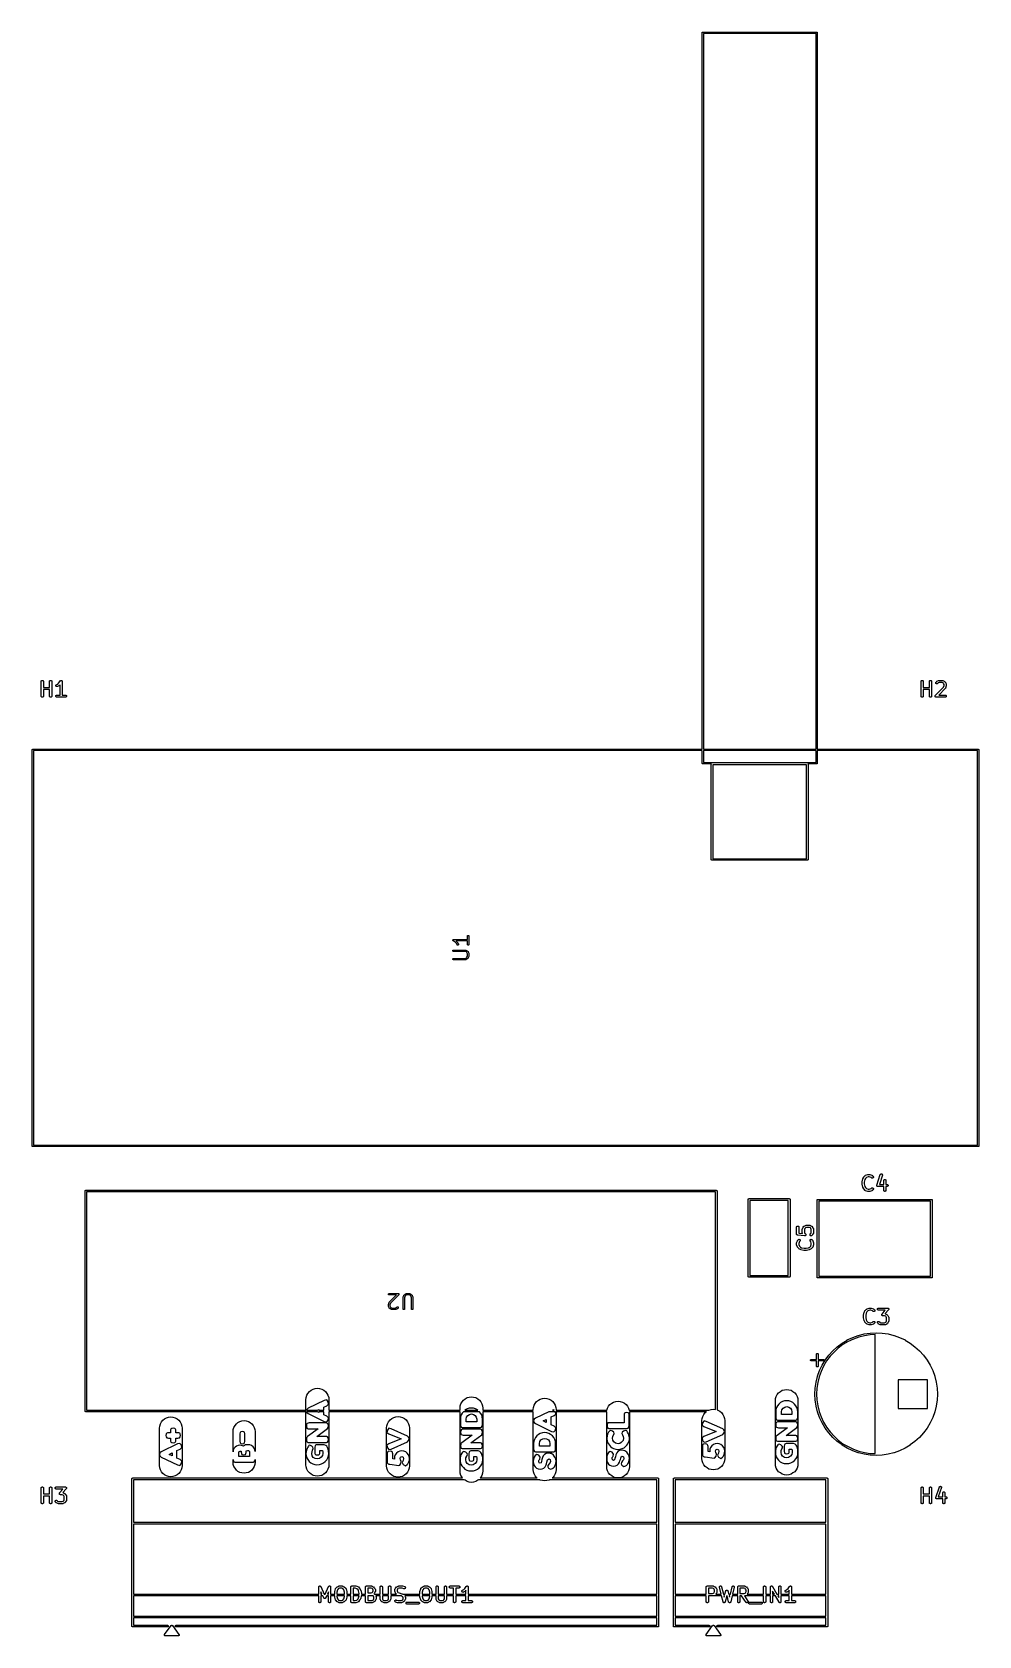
# Model space of a CAD drawing. Header units: metres. Extents: x 89 to 153, y -105 to 4.
import ezdxf

# ---------------------------------------------------------------- set-up
doc = ezdxf.new("R2010")
doc.units = ezdxf.units.M

msp = doc.modelspace()

# ---------------------------------------------------------------- linework, layer by layer
for points in [[(88.54, -44.98), (88.54, -44.97), (88.54, -44.97), (88.54, -44.96), (88.54, -44.96), (88.55, -44.95), (88.55, -44.95), (88.55, -44.94), (88.55, -44.94), (88.56, -44.94), (88.56, -44.93), (88.57, -44.93), (88.57, -44.93), (88.58, -44.93), (88.58, -44.93), (88.59, -44.93), (88.59, -44.93), (134.22, -44.93), (134.22, -44.93), (134.22, -44.93), (134.22, -44.93), (134.22, -44.93), (134.22, -44.93), (134.22, -44.93), (134.22, -44.93), (134.22, -44.93), (134.22, -44.93), (134.22, -44.93), (134.22, -44.93), (134.22, -44.93), (134.22, -44.93), (134.22, -44.93), (134.22, -44.93), (134.22, -44.93), (134.22, -44.93), (134.22, -44.93), (134.22, -44.93), (134.22, -44.93), (134.22, -44.93), (134.22, -44.93), (134.22, -44.93), (134.22, -44.93), (134.22, -44.93), (134.22, -44.93), (134.22, -44.93), (134.22, -44.93), (134.22, -44.93), (134.22, -44.93), (134.22, -44.93), (134.22, -44.93), (134.22, -44.93), (134.22, -44.93), (134.22, -44.93), (134.22, -44.93), (134.22, -44.93), (134.22, -44.93), (134.22, -44.93), (134.22, -44.93), (134.22, -44.93), (134.22, -44.93), (134.22, -44.93), (134.22, -44.93), (134.22, -44.93), (134.22, -44.93), (134.22, -44.93), (134.22, -44.93), (134.22, -44.93), (134.22, -44.93), (134.22, -44.93), (134.22, -44.93), (134.22, -44.93), (134.22, -44.93), (134.22, -44.93), (134.22, -44.93), (134.22, -44.93), (134.22, -44.93), (134.22, -44.93), (134.22, -44.93), (134.22, -44.93), (134.22, -44.93), (134.22, -44.93), (134.22, -44.93), (134.22, -44.93), (134.22, -44.93), (134.22, -44.93), (134.22, -44.93), (134.22, -44.93), (134.22, -44.93), (134.22, -44.93), (134.22, -44.93), (134.22, -44.93), (134.22, -44.93), (134.22, -44.93), (134.22, -44.93), (134.22, -44.93), (134.22, -44.93), (134.22, -44.93), (134.22, -44.93), (134.22, -44.93), (134.22, -44.93), (134.22, -44.93), (134.22, -44.93), (134.22, -44.93), (134.22, -44.93), (134.22, -44.93), (134.22, -44.93), (134.22, -44.93), (134.22, -44.93), (134.22, -44.93), (134.22, -44.93), (134.22, -44.93), (134.22, -44.93), (134.22, -44.93), (134.22, -44.93), (134.23, -44.92), (134.23, 3.92), (134.23, 3.93), (134.23, 3.93), (134.23, 3.94), (134.23, 3.94), (134.23, 3.95), (134.23, 3.95), (134.24, 3.96), (134.24, 3.96), (134.24, 3.96), (134.25, 3.97), (134.25, 3.97), (134.26, 3.97), (134.26, 3.97), (134.27, 3.97), (134.27, 3.97), (134.28, 3.97), (142.04, 3.97), (142.05, 3.97), (142.05, 3.97), (142.06, 3.97), (142.06, 3.97), (142.07, 3.97), (142.07, 3.97), (142.08, 3.96), (142.08, 3.96), (142.08, 3.96), (142.09, 3.95), (142.09, 3.95), (142.09, 3.94), (142.09, 3.94), (142.09, 3.93), (142.09, 3.93), (142.09, 3.92), (142.09, -44.92), (142.09, -44.93), (142.09, -44.93), (142.09, -44.93), (142.09, -44.93), (142.09, -44.93), (142.09, -44.93), (142.09, -44.93), (142.09, -44.93), (142.09, -44.93), (142.09, -44.93), (142.09, -44.93), (142.09, -44.93), (142.09, -44.93), (142.09, -44.93), (142.09, -44.93), (142.09, -44.93), (142.09, -44.93), (142.09, -44.93), (142.09, -44.93), (142.09, -44.93), (142.09, -44.93), (142.09, -44.93), (142.09, -44.93), (142.09, -44.93), (142.09, -44.93), (142.09, -44.93), (142.09, -44.93), (142.09, -44.93), (142.09, -44.93), (142.09, -44.93), (142.09, -44.93), (142.09, -44.93), (142.09, -44.93), (142.09, -44.93), (142.09, -44.93), (142.09, -44.93), (142.09, -44.93), (142.09, -44.93), (142.09, -44.93), (142.09, -44.93), (142.09, -44.93), (142.09, -44.93), (142.09, -44.93), (142.09, -44.93), (142.09, -44.93), (142.09, -44.93), (142.09, -44.93), (142.09, -44.93), (142.09, -44.93), (142.09, -44.93), (142.09, -44.93), (142.09, -44.93), (142.09, -44.93), (142.09, -44.93), (142.09, -44.93), (142.09, -44.93), (142.09, -44.93), (142.09, -44.93), (142.09, -44.93), (142.09, -44.93), (142.09, -44.93), (142.09, -44.93), (142.09, -44.93), (142.09, -44.93), (142.09, -44.93), (142.09, -44.93), (142.09, -44.93), (142.09, -44.93), (142.09, -44.93), (142.09, -44.93), (142.09, -44.93), (142.09, -44.93), (142.09, -44.93), (142.09, -44.93), (142.09, -44.93), (142.09, -44.93), (142.09, -44.93), (142.09, -44.93), (142.09, -44.93), (142.09, -44.93), (142.09, -44.93), (142.09, -44.93), (142.09, -44.93), (142.09, -44.93), (142.09, -44.93), (142.09, -44.93), (142.09, -44.93), (142.09, -44.93), (142.09, -44.93), (142.09, -44.93), (142.09, -44.93), (142.09, -44.93), (142.09, -44.93), (142.09, -44.93), (142.09, -44.93), (142.09, -44.93), (142.1, -44.93), (153.06, -44.93), (153.06, -44.93), (153.07, -44.93), (153.07, -44.93), (153.08, -44.93), (153.08, -44.93), (153.09, -44.93), (153.09, -44.94), (153.1, -44.94), (153.1, -44.94), (153.1, -44.95), (153.1, -44.95), (153.11, -44.96), (153.11, -44.96), (153.11, -44.97), (153.11, -44.97), (153.11, -44.98), (153.11, -71.97), (153.11, -71.98), (153.11, -71.98), (153.11, -71.99), (153.11, -71.99), (153.1, -72), (153.1, -72), (153.1, -72.01), (153.1, -72.01), (153.09, -72.01), (153.09, -72.02), (153.08, -72.02), (153.08, -72.02), (153.07, -72.02), (153.07, -72.02), (153.06, -72.02), (153.06, -72.02), (88.59, -72.02), (88.59, -72.02), (88.58, -72.02), (88.58, -72.02), (88.57, -72.02), (88.57, -72.02), (88.56, -72.02), (88.56, -72.01), (88.55, -72.01), (88.55, -72.01), (88.55, -72), (88.55, -72), (88.54, -71.99), (88.54, -71.99), (88.54, -71.98), (88.54, -71.98), (88.54, -71.97), (88.54, -44.98)], [(134.32, -44.93), (134.32, -44.93), (134.32, -44.93), (134.32, -44.93), (134.32, -44.93), (134.32, -44.93), (134.32, -44.93), (134.32, -44.93), (134.32, -44.93), (134.32, -44.93), (134.32, -44.93), (134.32, -44.93), (134.32, -44.93), (134.32, -44.93), (134.32, -44.93), (134.32, -44.93), (134.32, -44.93), (134.32, -44.93), (134.32, -44.93), (134.32, -44.93), (134.32, -44.93), (134.32, -44.93), (134.32, -44.93), (134.32, -44.93), (134.32, -44.93), (134.32, -44.93), (134.32, -44.93), (134.32, -44.93), (134.32, -44.93), (134.32, -44.93), (134.32, -44.93), (134.32, -44.93), (134.32, -44.93), (134.32, -44.93), (134.32, -44.93), (134.32, -44.93), (134.32, -44.93), (134.32, -44.93), (134.32, -44.93), (134.32, -44.93), (134.32, -44.93), (134.32, -44.93), (134.32, -44.93), (134.32, -44.93), (134.32, -44.93), (134.32, -44.93), (134.32, -44.93), (134.32, -44.93), (134.32, -44.93), (134.32, -44.93), (134.32, -44.93), (134.32, -44.93), (134.32, -44.93), (134.32, -44.93), (134.32, -44.93), (134.32, -44.93), (134.32, -44.93), (134.32, -44.93), (134.32, -44.93), (134.32, -44.93), (134.32, -44.93), (134.32, -44.93), (134.32, -44.93), (134.32, -44.93), (134.32, -44.93), (134.32, -44.93), (134.32, -44.93), (134.32, -44.93), (134.32, -44.93), (134.32, -44.93), (134.32, -44.93), (134.32, -44.93), (134.32, -44.93), (134.32, -44.93), (134.32, -44.93), (134.32, -44.93), (134.32, -44.93), (134.32, -44.93), (134.32, -44.93), (134.32, -44.93), (134.32, -44.93), (134.32, -44.93), (134.32, -44.93), (134.32, -44.93), (134.32, -44.93), (134.32, -44.93), (134.32, -44.93), (134.32, -44.93), (134.32, -44.93), (134.32, -44.93), (134.32, -44.93), (134.32, -44.93), (134.32, -44.93), (134.32, -44.93), (134.32, -44.93), (134.32, -44.93), (134.33, -44.93), (141.99, -44.93), (141.99, -44.93), (141.99, -44.93), (141.99, -44.93), (141.99, -44.93), (141.99, -44.93), (141.99, -44.93), (141.99, -44.93), (141.99, -44.93), (141.99, -44.93), (141.99, -44.93), (141.99, -44.93), (141.99, -44.93), (141.99, -44.93), (141.99, -44.93), (141.99, -44.93), (141.99, -44.93), (141.99, -44.93), (141.99, -44.93), (141.99, -44.93), (141.99, -44.93), (141.99, -44.93), (141.99, -44.93), (141.99, -44.93), (141.99, -44.93), (141.99, -44.93), (141.99, -44.93), (141.99, -44.93), (141.99, -44.93), (141.99, -44.93), (141.99, -44.93), (141.99, -44.93), (141.99, -44.93), (141.99, -44.93), (141.99, -44.93), (141.99, -44.93), (141.99, -44.93), (141.99, -44.93), (141.99, -44.93), (141.99, -44.93), (141.99, -44.93), (141.99, -44.93), (141.99, -44.93), (141.99, -44.93), (141.99, -44.93), (141.99, -44.93), (141.99, -44.93), (141.99, -44.93), (141.99, -44.93), (141.99, -44.93), (141.99, -44.93), (141.99, -44.93), (141.99, -44.93), (141.99, -44.93), (141.99, -44.93), (141.99, -44.93), (141.99, -44.93), (141.99, -44.93), (141.99, -44.93), (141.99, -44.93), (141.99, -44.93), (141.99, -44.93), (141.99, -44.93), (141.99, -44.93), (141.99, -44.93), (141.99, -44.93), (141.99, -44.93), (141.99, -44.93), (141.99, -44.93), (141.99, -44.93), (141.99, -44.93), (141.99, -44.93), (141.99, -44.93), (141.99, -44.93), (141.99, -44.93), (141.99, -44.93), (141.99, -44.93), (141.99, -44.93), (141.99, -44.93), (141.99, -44.93), (141.99, -44.93), (141.99, -44.93), (141.99, -44.93), (141.99, -44.93), (141.99, -44.93), (141.99, -44.93), (141.99, -44.93), (141.99, -44.93), (141.99, -44.93), (141.99, -44.93), (141.99, -44.93), (141.99, -44.93), (141.99, -44.93), (141.99, -44.93), (141.99, -44.93), (141.99, -44.93), (141.99, -44.93), (142, -44.92), (142, 3.87), (141.99, 3.87), (141.99, 3.87), (141.99, 3.87), (141.99, 3.87), (141.99, 3.87), (141.99, 3.87), (141.99, 3.87), (141.99, 3.87), (141.99, 3.87), (141.99, 3.87), (141.99, 3.87), (141.99, 3.87), (141.99, 3.87), (141.99, 3.87), (141.99, 3.87), (141.99, 3.87), (141.99, 3.87), (141.99, 3.87), (141.99, 3.87), (141.99, 3.87), (141.99, 3.87), (141.99, 3.87), (141.99, 3.87), (141.99, 3.87), (141.99, 3.87), (141.99, 3.87), (141.99, 3.87), (141.99, 3.87), (141.99, 3.87), (141.99, 3.87), (141.99, 3.87), (141.99, 3.87), (141.99, 3.87), (141.99, 3.87), (141.99, 3.87), (141.99, 3.87), (141.99, 3.87), (141.99, 3.87), (141.99, 3.87), (141.99, 3.87), (141.99, 3.87), (141.99, 3.87), (141.99, 3.87), (141.99, 3.87), (141.99, 3.87), (141.99, 3.87), (141.99, 3.87), (141.99, 3.87), (141.99, 3.87), (141.99, 3.87), (141.99, 3.87), (141.99, 3.87), (141.99, 3.87), (141.99, 3.87), (141.99, 3.87), (141.99, 3.87), (141.99, 3.87), (141.99, 3.87), (141.99, 3.87), (141.99, 3.87), (141.99, 3.87), (141.99, 3.87), (141.99, 3.87), (141.99, 3.87), (141.99, 3.87), (141.99, 3.87), (141.99, 3.87), (141.99, 3.87), (141.99, 3.87), (141.99, 3.87), (141.99, 3.87), (141.99, 3.87), (141.99, 3.87), (141.99, 3.87), (141.99, 3.87), (141.99, 3.87), (141.99, 3.87), (141.99, 3.87), (141.99, 3.87), (141.99, 3.87), (141.99, 3.87), (141.99, 3.87), (141.99, 3.87), (141.99, 3.87), (141.99, 3.87), (141.99, 3.87), (141.99, 3.87), (141.99, 3.87), (141.99, 3.87), (141.99, 3.87), (141.99, 3.87), (141.99, 3.87), (141.99, 3.87), (141.99, 3.87), (141.99, 3.87), (141.99, 3.87), (141.99, 3.88), (134.33, 3.88), (134.32, 3.87), (134.32, 3.87), (134.32, 3.87), (134.32, 3.87), (134.32, 3.87), (134.32, 3.87), (134.32, 3.87), (134.32, 3.87), (134.32, 3.87), (134.32, 3.87), (134.32, 3.87), (134.32, 3.87), (134.32, 3.87), (134.32, 3.87), (134.32, 3.87), (134.32, 3.87), (134.32, 3.87), (134.32, 3.87), (134.32, 3.87), (134.32, 3.87), (134.32, 3.87), (134.32, 3.87), (134.32, 3.87), (134.32, 3.87), (134.32, 3.87), (134.32, 3.87), (134.32, 3.87), (134.32, 3.87), (134.32, 3.87), (134.32, 3.87), (134.32, 3.87), (134.32, 3.87), (134.32, 3.87), (134.32, 3.87), (134.32, 3.87), (134.32, 3.87), (134.32, 3.87), (134.32, 3.87), (134.32, 3.87), (134.32, 3.87), (134.32, 3.87), (134.32, 3.87), (134.32, 3.87), (134.32, 3.87), (134.32, 3.87), (134.32, 3.87), (134.32, 3.87), (134.32, 3.87), (134.32, 3.87), (134.32, 3.87), (134.32, 3.87), (134.32, 3.87), (134.32, 3.87), (134.32, 3.87), (134.32, 3.87), (134.32, 3.87), (134.32, 3.87), (134.32, 3.87), (134.32, 3.87), (134.32, 3.87), (134.32, 3.87), (134.32, 3.87), (134.32, 3.87), (134.32, 3.87), (134.32, 3.87), (134.32, 3.87), (134.32, 3.87), (134.32, 3.87), (134.32, 3.87), (134.32, 3.87), (134.32, 3.87), (134.32, 3.87), (134.32, 3.87), (134.32, 3.87), (134.32, 3.87), (134.32, 3.87), (134.32, 3.87), (134.32, 3.87), (134.32, 3.87), (134.32, 3.87), (134.32, 3.87), (134.32, 3.87), (134.32, 3.87), (134.32, 3.87), (134.32, 3.87), (134.32, 3.87), (134.32, 3.87), (134.32, 3.87), (134.32, 3.87), (134.32, 3.87), (134.32, 3.87), (134.32, 3.87), (134.32, 3.87), (134.32, 3.87), (134.32, 3.87), (134.32, 3.87), (134.32, 3.87), (134.32, -44.92), (134.32, -44.93)], [(89.16, -40.3), (89.16, -40.3), (89.16, -40.29), (89.17, -40.28), (89.17, -40.28), (89.17, -40.27), (89.18, -40.26), (89.18, -40.26), (89.19, -40.25), (89.19, -40.25), (89.2, -40.24), (89.2, -40.24), (89.21, -40.24), (89.22, -40.23), (89.22, -40.23), (89.23, -40.23), (89.24, -40.23), (89.25, -40.23), (89.25, -40.23), (89.26, -40.23), (89.27, -40.24), (89.27, -40.24), (89.28, -40.24), (89.29, -40.25), (89.29, -40.25), (89.3, -40.26), (89.3, -40.26), (89.3, -40.27), (89.31, -40.28), (89.31, -40.28), (89.31, -40.29), (89.31, -40.3), (89.31, -40.3), (89.31, -40.71), (89.31, -40.71), (89.31, -40.71), (89.31, -40.71), (89.31, -40.71), (89.31, -40.71), (89.31, -40.71), (89.31, -40.71), (89.31, -40.71), (89.31, -40.71), (89.31, -40.71), (89.31, -40.71), (89.31, -40.71), (89.31, -40.71), (89.31, -40.71), (89.31, -40.71), (89.31, -40.71), (89.31, -40.71), (89.31, -40.71), (89.31, -40.71), (89.31, -40.71), (89.31, -40.71), (89.31, -40.71), (89.31, -40.71), (89.31, -40.71), (89.31, -40.71), (89.31, -40.71), (89.31, -40.71), (89.31, -40.71), (89.31, -40.71), (89.31, -40.71), (89.31, -40.71), (89.31, -40.71), (89.31, -40.71), (89.31, -40.71), (89.31, -40.71), (89.31, -40.71), (89.31, -40.71), (89.31, -40.71), (89.31, -40.71), (89.31, -40.71), (89.31, -40.71), (89.31, -40.71), (89.31, -40.71), (89.31, -40.71), (89.31, -40.71), (89.31, -40.71), (89.31, -40.71), (89.31, -40.71), (89.31, -40.71), (89.31, -40.71), (89.31, -40.71), (89.31, -40.71), (89.31, -40.71), (89.31, -40.71), (89.31, -40.71), (89.31, -40.71), (89.31, -40.71), (89.31, -40.71), (89.31, -40.71), (89.31, -40.71), (89.31, -40.71), (89.31, -40.71), (89.31, -40.71), (89.31, -40.71), (89.31, -40.71), (89.31, -40.71), (89.31, -40.71), (89.31, -40.71), (89.31, -40.71), (89.31, -40.71), (89.31, -40.71), (89.31, -40.71), (89.31, -40.71), (89.31, -40.71), (89.31, -40.71), (89.31, -40.71), (89.31, -40.71), (89.31, -40.71), (89.31, -40.71), (89.31, -40.71), (89.31, -40.71), (89.31, -40.71), (89.31, -40.71), (89.31, -40.71), (89.31, -40.71), (89.31, -40.71), (89.31, -40.71), (89.31, -40.71), (89.31, -40.71), (89.31, -40.71), (89.31, -40.71), (89.31, -40.71), (89.31, -40.71), (89.31, -40.71), (89.31, -40.71), (89.31, -40.71), (89.31, -40.71), (89.73, -40.71), (89.73, -40.71), (89.73, -40.71), (89.73, -40.71), (89.73, -40.71), (89.73, -40.71), (89.73, -40.71), (89.73, -40.71), (89.73, -40.71), (89.73, -40.71), (89.73, -40.71), (89.73, -40.71), (89.73, -40.71), (89.73, -40.71), (89.73, -40.71), (89.73, -40.71), (89.73, -40.71), (89.73, -40.71), (89.73, -40.71), (89.73, -40.71), (89.73, -40.71), (89.73, -40.71), (89.73, -40.71), (89.73, -40.71), (89.73, -40.71), (89.73, -40.71), (89.73, -40.71), (89.73, -40.71), (89.73, -40.71), (89.73, -40.71), (89.73, -40.71), (89.73, -40.71), (89.73, -40.71), (89.73, -40.71), (89.73, -40.71), (89.73, -40.71), (89.73, -40.71), (89.73, -40.71), (89.73, -40.71), (89.73, -40.71), (89.73, -40.71), (89.73, -40.71), (89.73, -40.71), (89.73, -40.71), (89.73, -40.71), (89.73, -40.71), (89.73, -40.71), (89.73, -40.71), (89.73, -40.71), (89.73, -40.71), (89.73, -40.71), (89.73, -40.71), (89.73, -40.71), (89.73, -40.71), (89.73, -40.71), (89.73, -40.71), (89.73, -40.71), (89.73, -40.71), (89.73, -40.71), (89.73, -40.71), (89.73, -40.71), (89.73, -40.71), (89.73, -40.71), (89.73, -40.71), (89.73, -40.71), (89.73, -40.71), (89.73, -40.71), (89.73, -40.71), (89.73, -40.71), (89.73, -40.71), (89.73, -40.71), (89.73, -40.71), (89.73, -40.71), (89.73, -40.71), (89.73, -40.71), (89.73, -40.71), (89.73, -40.71), (89.73, -40.71), (89.73, -40.71), (89.73, -40.71), (89.73, -40.71), (89.73, -40.71), (89.73, -40.71), (89.73, -40.71), (89.73, -40.71), (89.73, -40.71), (89.73, -40.71), (89.73, -40.71), (89.73, -40.71), (89.73, -40.71), (89.73, -40.71), (89.73, -40.71), (89.73, -40.71), (89.73, -40.71), (89.73, -40.71), (89.73, -40.71), (89.73, -40.71), (89.73, -40.71), (89.73, -40.3), (89.74, -40.3), (89.74, -40.29), (89.74, -40.28), (89.74, -40.28), (89.74, -40.27), (89.75, -40.26), (89.75, -40.26), (89.76, -40.25), (89.76, -40.25), (89.77, -40.24), (89.77, -40.24), (89.78, -40.24), (89.79, -40.23), (89.79, -40.23), (89.8, -40.23), (89.81, -40.23), (89.82, -40.23), (89.82, -40.23), (89.83, -40.23), (89.84, -40.24), (89.84, -40.24), (89.85, -40.24), (89.86, -40.25), (89.86, -40.25), (89.87, -40.26), (89.87, -40.26), (89.88, -40.27), (89.88, -40.28), (89.88, -40.28), (89.88, -40.29), (89.88, -40.3), (89.88, -40.3), (89.88, -41.3), (89.88, -41.31), (89.88, -41.32), (89.88, -41.33), (89.88, -41.33), (89.88, -41.34), (89.87, -41.35), (89.87, -41.35), (89.86, -41.36), (89.86, -41.36), (89.85, -41.37), (89.84, -41.37), (89.84, -41.37), (89.83, -41.38), (89.82, -41.38), (89.82, -41.38), (89.81, -41.38), (89.8, -41.38), (89.79, -41.38), (89.79, -41.38), (89.78, -41.37), (89.77, -41.37), (89.77, -41.37), (89.76, -41.36), (89.76, -41.36), (89.75, -41.35), (89.75, -41.35), (89.74, -41.34), (89.74, -41.33), (89.74, -41.33), (89.74, -41.32), (89.74, -41.31), (89.73, -41.3), (89.73, -40.86), (89.73, -40.86), (89.73, -40.86), (89.73, -40.86), (89.73, -40.86), (89.73, -40.86), (89.73, -40.86), (89.73, -40.86), (89.73, -40.86), (89.73, -40.86), (89.73, -40.86), (89.73, -40.86), (89.73, -40.86), (89.73, -40.86), (89.73, -40.86), (89.73, -40.86), (89.73, -40.86), (89.73, -40.86), (89.73, -40.86), (89.73, -40.86), (89.73, -40.86), (89.73, -40.86), (89.73, -40.86), (89.73, -40.86), (89.73, -40.86), (89.73, -40.86), (89.73, -40.86), (89.73, -40.86), (89.73, -40.86), (89.73, -40.86), (89.73, -40.86), (89.73, -40.86), (89.73, -40.86), (89.73, -40.86), (89.73, -40.86), (89.73, -40.86), (89.73, -40.86), (89.73, -40.86), (89.73, -40.86), (89.73, -40.86), (89.73, -40.86), (89.73, -40.86), (89.73, -40.86), (89.73, -40.86), (89.73, -40.86), (89.73, -40.86), (89.73, -40.86), (89.73, -40.86), (89.73, -40.86), (89.73, -40.86), (89.73, -40.86), (89.73, -40.86), (89.73, -40.86), (89.73, -40.86), (89.73, -40.86), (89.73, -40.86), (89.73, -40.86), (89.73, -40.86), (89.73, -40.86), (89.73, -40.86), (89.73, -40.86), (89.73, -40.86), (89.73, -40.86), (89.73, -40.86), (89.73, -40.86), (89.73, -40.86), (89.73, -40.86), (89.73, -40.86), (89.73, -40.86), (89.73, -40.86), (89.73, -40.86), (89.73, -40.86), (89.73, -40.86), (89.73, -40.86), (89.73, -40.86), (89.73, -40.86), (89.73, -40.86), (89.73, -40.86), (89.73, -40.86), (89.73, -40.86), (89.73, -40.86), (89.73, -40.86), (89.73, -40.86), (89.73, -40.86), (89.73, -40.86), (89.73, -40.86), (89.73, -40.86), (89.73, -40.86), (89.73, -40.86), (89.73, -40.86), (89.73, -40.86), (89.73, -40.86), (89.73, -40.86), (89.73, -40.86), (89.73, -40.86), (89.73, -40.86), (89.73, -40.86), (89.73, -40.86), (89.31, -40.86), (89.31, -40.86), (89.31, -40.86), (89.31, -40.86), (89.31, -40.86), (89.31, -40.86), (89.31, -40.86), (89.31, -40.86), (89.31, -40.86), (89.31, -40.86), (89.31, -40.86), (89.31, -40.86), (89.31, -40.86), (89.31, -40.86), (89.31, -40.86), (89.31, -40.86), (89.31, -40.86), (89.31, -40.86), (89.31, -40.86), (89.31, -40.86), (89.31, -40.86), (89.31, -40.86), (89.31, -40.86), (89.31, -40.86), (89.31, -40.86), (89.31, -40.86), (89.31, -40.86), (89.31, -40.86), (89.31, -40.86), (89.31, -40.86), (89.31, -40.86), (89.31, -40.86), (89.31, -40.86), (89.31, -40.86), (89.31, -40.86), (89.31, -40.86), (89.31, -40.86), (89.31, -40.86), (89.31, -40.86), (89.31, -40.86), (89.31, -40.86), (89.31, -40.86), (89.31, -40.86), (89.31, -40.86), (89.31, -40.86), (89.31, -40.86), (89.31, -40.86), (89.31, -40.86), (89.31, -40.86), (89.31, -40.86), (89.31, -40.86), (89.31, -40.86), (89.31, -40.86), (89.31, -40.86), (89.31, -40.86), (89.31, -40.86), (89.31, -40.86), (89.31, -40.86), (89.31, -40.86), (89.31, -40.86), (89.31, -40.86), (89.31, -40.86), (89.31, -40.86), (89.31, -40.86), (89.31, -40.86), (89.31, -40.86), (89.31, -40.86), (89.31, -40.86), (89.31, -40.86), (89.31, -40.86), (89.31, -40.86), (89.31, -40.86), (89.31, -40.86), (89.31, -40.86), (89.31, -40.86), (89.31, -40.86), (89.31, -40.86), (89.31, -40.86), (89.31, -40.86), (89.31, -40.86), (89.31, -40.86), (89.31, -40.86), (89.31, -40.86), (89.31, -40.86), (89.31, -40.86), (89.31, -40.86), (89.31, -40.86), (89.31, -40.86), (89.31, -40.86), (89.31, -40.86), (89.31, -40.86), (89.31, -40.86), (89.31, -40.86), (89.31, -40.86), (89.31, -40.86), (89.31, -40.86), (89.31, -40.86), (89.31, -40.86), (89.31, -41.3), (89.31, -41.31), (89.31, -41.32), (89.31, -41.33), (89.31, -41.33), (89.3, -41.34), (89.3, -41.35), (89.3, -41.35), (89.29, -41.36), (89.29, -41.36), (89.28, -41.37), (89.27, -41.37), (89.27, -41.37), (89.26, -41.38), (89.25, -41.38), (89.25, -41.38), (89.24, -41.38), (89.23, -41.38), (89.22, -41.38), (89.22, -41.38), (89.21, -41.37), (89.2, -41.37), (89.2, -41.37), (89.19, -41.36), (89.19, -41.36), (89.18, -41.35), (89.18, -41.35), (89.17, -41.34), (89.17, -41.33), (89.17, -41.33), (89.16, -41.32), (89.16, -41.31), (89.16, -41.3), (89.16, -40.3)], [(90.24, -41.38), (90.23, -41.38), (90.22, -41.38), (90.22, -41.38), (90.21, -41.37), (90.2, -41.37), (90.2, -41.37), (90.19, -41.36), (90.19, -41.36), (90.18, -41.35), (90.18, -41.35), (90.17, -41.34), (90.17, -41.33), (90.17, -41.33), (90.16, -41.32), (90.16, -41.31), (90.16, -41.3), (90.16, -41.3), (90.16, -41.29), (90.17, -41.28), (90.17, -41.28), (90.17, -41.27), (90.18, -41.26), (90.18, -41.26), (90.19, -41.25), (90.19, -41.25), (90.2, -41.24), (90.2, -41.24), (90.21, -41.24), (90.22, -41.23), (90.22, -41.23), (90.23, -41.23), (90.24, -41.23), (90.45, -41.23), (90.45, -41.23), (90.45, -41.23), (90.45, -41.23), (90.45, -41.23), (90.45, -41.23), (90.45, -41.23), (90.45, -41.23), (90.45, -41.23), (90.45, -41.23), (90.45, -41.23), (90.45, -41.23), (90.45, -41.23), (90.45, -41.23), (90.45, -41.23), (90.45, -41.23), (90.45, -41.23), (90.45, -41.23), (90.45, -41.23), (90.45, -41.23), (90.45, -41.23), (90.45, -41.23), (90.45, -41.23), (90.45, -41.23), (90.45, -41.23), (90.45, -41.23), (90.45, -41.23), (90.45, -41.23), (90.45, -41.23), (90.45, -41.23), (90.45, -41.23), (90.45, -41.23), (90.45, -41.23), (90.45, -41.23), (90.45, -41.23), (90.45, -41.23), (90.45, -41.23), (90.45, -41.23), (90.45, -41.23), (90.45, -41.23), (90.45, -41.23), (90.45, -41.23), (90.45, -41.23), (90.45, -41.23), (90.45, -41.23), (90.45, -41.23), (90.45, -41.23), (90.45, -41.23), (90.45, -41.23), (90.45, -41.23), (90.45, -41.23), (90.45, -41.23), (90.45, -41.23), (90.45, -41.23), (90.45, -41.23), (90.45, -41.23), (90.45, -41.23), (90.45, -41.23), (90.45, -41.23), (90.45, -41.23), (90.45, -41.23), (90.45, -41.23), (90.45, -41.23), (90.45, -41.23), (90.45, -41.23), (90.45, -41.23), (90.45, -41.23), (90.45, -41.23), (90.45, -41.23), (90.45, -41.23), (90.45, -41.23), (90.45, -41.23), (90.45, -41.23), (90.45, -41.23), (90.45, -41.23), (90.45, -41.23), (90.45, -41.23), (90.45, -41.23), (90.45, -41.23), (90.45, -41.23), (90.45, -41.23), (90.45, -41.23), (90.45, -41.23), (90.45, -41.23), (90.45, -41.23), (90.45, -41.23), (90.45, -41.23), (90.45, -41.23), (90.45, -41.23), (90.45, -41.23), (90.45, -41.23), (90.45, -41.23), (90.45, -41.23), (90.45, -41.23), (90.45, -41.23), (90.45, -41.23), (90.45, -41.23), (90.45, -41.23), (90.45, -40.53), (90.45, -40.53), (90.45, -40.53), (90.45, -40.53), (90.45, -40.53), (90.45, -40.53), (90.45, -40.53), (90.45, -40.53), (90.45, -40.53), (90.45, -40.53), (90.45, -40.53), (90.45, -40.53), (90.45, -40.53), (90.45, -40.53), (90.45, -40.53), (90.45, -40.53), (90.45, -40.53), (90.45, -40.53), (90.45, -40.53), (90.45, -40.53), (90.45, -40.53), (90.45, -40.53), (90.45, -40.53), (90.45, -40.53), (90.45, -40.53), (90.45, -40.53), (90.45, -40.53), (90.45, -40.53), (90.45, -40.53), (90.45, -40.53), (90.45, -40.53), (90.45, -40.53), (90.45, -40.53), (90.45, -40.53), (90.45, -40.53), (90.45, -40.53), (90.45, -40.53), (90.45, -40.53), (90.45, -40.53), (90.45, -40.53), (90.45, -40.53), (90.45, -40.53), (90.45, -40.53), (90.45, -40.53), (90.45, -40.53), (90.45, -40.53), (90.45, -40.53), (90.45, -40.53), (90.45, -40.53), (90.45, -40.53), (90.45, -40.53), (90.45, -40.53), (90.45, -40.53), (90.45, -40.53), (90.45, -40.53), (90.45, -40.53), (90.45, -40.53), (90.45, -40.53), (90.45, -40.53), (90.45, -40.53), (90.45, -40.53), (90.45, -40.53), (90.45, -40.53), (90.45, -40.53), (90.45, -40.53), (90.45, -40.53), (90.45, -40.53), (90.45, -40.53), (90.45, -40.53), (90.45, -40.53), (90.45, -40.53), (90.45, -40.53), (90.45, -40.53), (90.45, -40.53), (90.45, -40.53), (90.45, -40.53), (90.45, -40.53), (90.45, -40.53), (90.45, -40.53), (90.45, -40.53), (90.45, -40.53), (90.45, -40.53), (90.45, -40.53), (90.45, -40.53), (90.45, -40.53), (90.45, -40.53), (90.45, -40.53), (90.45, -40.53), (90.45, -40.53), (90.45, -40.53), (90.45, -40.53), (90.45, -40.53), (90.45, -40.53), (90.45, -40.53), (90.45, -40.53), (90.45, -40.53), (90.45, -40.53), (90.45, -40.53), (90.45, -40.53), (90.45, -40.53), (90.45, -40.53), (90.45, -40.53), (90.45, -40.53), (90.45, -40.53), (90.45, -40.53), (90.45, -40.53), (90.45, -40.53), (90.45, -40.53), (90.45, -40.53), (90.45, -40.53), (90.45, -40.53), (90.45, -40.53), (90.45, -40.53), (90.45, -40.53), (90.45, -40.53), (90.45, -40.53), (90.45, -40.53), (90.45, -40.53), (90.45, -40.53), (90.45, -40.53), (90.45, -40.53), (90.45, -40.53), (90.45, -40.53), (90.45, -40.53), (90.45, -40.53), (90.45, -40.53), (90.45, -40.53), (90.45, -40.53), (90.45, -40.53), (90.45, -40.53), (90.45, -40.53), (90.45, -40.53), (90.45, -40.53), (90.45, -40.53), (90.45, -40.53), (90.45, -40.53), (90.45, -40.53), (90.45, -40.53), (90.45, -40.53), (90.45, -40.53), (90.45, -40.53), (90.45, -40.53), (90.45, -40.53), (90.45, -40.53), (90.45, -40.53), (90.45, -40.53), (90.39, -40.6), (90.39, -40.6), (90.39, -40.6), (90.39, -40.6), (90.39, -40.6), (90.39, -40.6), (90.39, -40.6), (90.39, -40.6), (90.39, -40.6), (90.38, -40.6), (90.38, -40.6), (90.38, -40.6), (90.38, -40.6), (90.38, -40.6), (90.38, -40.6), (90.38, -40.6), (90.38, -40.6), (90.38, -40.6), (90.38, -40.6), (90.38, -40.6), (90.38, -40.6), (90.38, -40.6), (90.38, -40.6), (90.38, -40.6), (90.38, -40.6), (90.38, -40.6), (90.38, -40.6), (90.38, -40.6), (90.38, -40.6), (90.38, -40.6), (90.38, -40.6), (90.38, -40.6), (90.38, -40.6), (90.38, -40.6), (90.37, -40.6), (90.37, -40.61), (90.37, -40.61), (90.37, -40.61), (90.37, -40.61), (90.37, -40.61), (90.37, -40.61), (90.37, -40.61), (90.37, -40.61), (90.37, -40.61), (90.37, -40.61), (90.37, -40.61), (90.37, -40.61), (90.37, -40.61), (90.37, -40.61), (90.37, -40.61), (90.37, -40.61), (90.37, -40.61), (90.37, -40.61), (90.37, -40.61), (90.37, -40.61), (90.37, -40.61), (90.37, -40.61), (90.37, -40.61), (90.37, -40.61), (90.37, -40.61), (90.37, -40.61), (90.27, -40.66), (90.26, -40.66), (90.26, -40.66), (90.25, -40.66), (90.24, -40.66), (90.24, -40.67), (90.23, -40.66), (90.22, -40.66), (90.21, -40.66), (90.21, -40.66), (90.2, -40.66), (90.2, -40.65), (90.19, -40.65), (90.18, -40.64), (90.18, -40.64), (90.18, -40.63), (90.17, -40.62), (90.17, -40.62), (90.17, -40.61), (90.16, -40.6), (90.16, -40.6), (90.16, -40.59), (90.16, -40.58), (90.17, -40.57), (90.17, -40.57), (90.17, -40.56), (90.17, -40.55), (90.18, -40.55), (90.18, -40.54), (90.19, -40.54), (90.19, -40.53), (90.2, -40.53), (90.2, -40.52), (90.29, -40.48), (90.29, -40.48), (90.29, -40.48), (90.29, -40.48), (90.29, -40.48), (90.29, -40.48), (90.29, -40.48), (90.29, -40.48), (90.29, -40.48), (90.29, -40.48), (90.29, -40.48), (90.29, -40.48), (90.29, -40.48), (90.29, -40.48), (90.29, -40.48), (90.29, -40.48), (90.29, -40.48), (90.29, -40.48), (90.29, -40.48), (90.29, -40.48), (90.37, -40.4), (90.37, -40.4), (90.37, -40.4), (90.37, -40.4), (90.37, -40.4), (90.37, -40.4), (90.37, -40.4), (90.37, -40.4), (90.37, -40.4), (90.37, -40.4), (90.37, -40.4), (90.37, -40.4), (90.37, -40.4), (90.37, -40.4), (90.46, -40.26), (90.46, -40.26), (90.46, -40.26), (90.46, -40.26), (90.46, -40.26), (90.46, -40.26), (90.46, -40.26), (90.46, -40.26), (90.46, -40.26), (90.46, -40.26), (90.46, -40.26), (90.46, -40.26), (90.47, -40.26), (90.47, -40.26), (90.47, -40.26), (90.47, -40.26), (90.47, -40.26), (90.47, -40.26), (90.47, -40.26), (90.47, -40.26), (90.47, -40.26), (90.47, -40.26), (90.47, -40.25), (90.47, -40.25), (90.47, -40.25), (90.47, -40.25), (90.47, -40.25), (90.47, -40.25), (90.47, -40.25), (90.47, -40.25), (90.47, -40.25), (90.47, -40.25), (90.47, -40.25), (90.47, -40.25), (90.47, -40.25), (90.47, -40.25), (90.48, -40.25), (90.48, -40.25), (90.48, -40.25), (90.48, -40.25), (90.48, -40.25), (90.48, -40.25), (90.48, -40.25), (90.48, -40.25), (90.48, -40.25), (90.48, -40.25), (90.48, -40.25), (90.48, -40.25), (90.48, -40.24), (90.48, -40.24), (90.48, -40.24), (90.48, -40.24), (90.48, -40.24), (90.48, -40.24), (90.48, -40.24), (90.48, -40.24), (90.48, -40.24), (90.48, -40.24), (90.49, -40.24), (90.49, -40.24), (90.49, -40.24), (90.49, -40.24), (90.49, -40.24), (90.49, -40.24), (90.49, -40.24), (90.49, -40.24), (90.49, -40.24), (90.49, -40.24), (90.49, -40.24), (90.49, -40.24), (90.49, -40.24), (90.49, -40.24), (90.5, -40.24), (90.5, -40.24), (90.5, -40.24), (90.5, -40.24), (90.5, -40.24), (90.5, -40.24), (90.5, -40.24), (90.5, -40.24), (90.5, -40.24), (90.5, -40.24), (90.5, -40.23), (90.5, -40.23), (90.5, -40.23), (90.5, -40.23), (90.5, -40.23), (90.5, -40.23), (90.5, -40.23), (90.5, -40.23), (90.5, -40.23), (90.5, -40.23), (90.5, -40.23), (90.5, -40.23), (90.51, -40.23), (90.51, -40.23), (90.51, -40.23), (90.51, -40.23), (90.51, -40.23), (90.51, -40.23), (90.51, -40.23), (90.51, -40.23), (90.51, -40.23), (90.51, -40.23), (90.51, -40.23), (90.51, -40.23), (90.51, -40.23), (90.51, -40.23), (90.52, -40.23), (90.52, -40.23), (90.52, -40.23), (90.52, -40.23), (90.52, -40.23), (90.52, -40.23), (90.52, -40.23), (90.52, -40.23), (90.52, -40.23), (90.52, -40.23), (90.52, -40.23), (90.52, -40.23), (90.52, -40.23), (90.52, -40.23), (90.52, -40.23), (90.52, -40.23), (90.52, -40.23), (90.52, -40.23), (90.52, -40.23), (90.52, -40.23), (90.52, -40.23), (90.52, -40.23), (90.53, -40.23), (90.53, -40.23), (90.53, -40.23), (90.53, -40.23), (90.53, -40.23), (90.53, -40.23), (90.53, -40.23), (90.53, -40.23), (90.53, -40.23), (90.53, -40.23), (90.53, -40.23), (90.53, -40.23), (90.53, -40.23), (90.53, -40.23), (90.54, -40.23), (90.54, -40.23), (90.54, -40.23), (90.54, -40.23), (90.54, -40.23), (90.54, -40.23), (90.54, -40.23), (90.54, -40.23), (90.54, -40.23), (90.54, -40.23), (90.54, -40.23), (90.54, -40.23), (90.55, -40.23), (90.55, -40.23), (90.55, -40.23), (90.55, -40.23), (90.55, -40.23), (90.55, -40.23), (90.55, -40.23), (90.55, -40.23), (90.55, -40.23), (90.55, -40.23), (90.55, -40.23), (90.55, -40.23), (90.55, -40.24), (90.55, -40.24), (90.55, -40.24), (90.55, -40.24), (90.55, -40.24), (90.55, -40.24), (90.55, -40.24), (90.55, -40.24), (90.55, -40.24), (90.55, -40.24), (90.56, -40.24), (90.56, -40.24), (90.56, -40.24), (90.56, -40.24), (90.56, -40.24), (90.56, -40.24), (90.56, -40.24), (90.56, -40.24), (90.56, -40.24), (90.56, -40.24), (90.56, -40.24), (90.56, -40.24), (90.56, -40.24), (90.56, -40.24), (90.57, -40.24), (90.57, -40.24), (90.57, -40.24), (90.57, -40.24), (90.57, -40.24), (90.57, -40.24), (90.57, -40.24), (90.57, -40.24), (90.57, -40.24), (90.57, -40.24), (90.57, -40.25), (90.57, -40.25), (90.57, -40.25), (90.57, -40.25), (90.57, -40.25), (90.57, -40.25), (90.57, -40.25), (90.57, -40.25), (90.57, -40.25), (90.57, -40.25), (90.57, -40.25), (90.57, -40.25), (90.57, -40.25), (90.57, -40.25), (90.58, -40.25), (90.58, -40.25), (90.58, -40.25), (90.58, -40.25), (90.58, -40.25), (90.58, -40.25), (90.58, -40.25), (90.58, -40.25), (90.58, -40.25), (90.58, -40.25), (90.58, -40.25), (90.58, -40.25), (90.58, -40.26), (90.58, -40.26), (90.58, -40.26), (90.58, -40.26), (90.58, -40.26), (90.58, -40.26), (90.58, -40.26), (90.58, -40.26), (90.58, -40.26), (90.58, -40.26), (90.58, -40.26), (90.58, -40.26), (90.59, -40.26), (90.59, -40.26), (90.59, -40.26), (90.59, -40.26), (90.59, -40.26), (90.59, -40.26), (90.59, -40.26), (90.59, -40.26), (90.59, -40.26), (90.59, -40.26), (90.59, -40.27), (90.59, -40.27), (90.59, -40.27), (90.59, -40.27), (90.59, -40.27), (90.59, -40.27), (90.59, -40.27), (90.59, -40.27), (90.59, -40.27), (90.59, -40.27), (90.59, -40.27), (90.59, -40.27), (90.59, -40.27), (90.59, -40.27), (90.59, -40.28), (90.59, -40.28), (90.59, -40.28), (90.59, -40.28), (90.59, -40.28), (90.59, -40.28), (90.59, -40.28), (90.59, -40.28), (90.59, -40.28), (90.59, -40.28), (90.59, -40.28), (90.59, -40.28), (90.6, -40.28), (90.6, -40.28), (90.6, -40.28), (90.6, -40.28), (90.6, -40.28), (90.6, -40.28), (90.6, -40.28), (90.6, -40.28), (90.6, -40.28), (90.6, -40.28), (90.6, -40.29), (90.6, -40.29), (90.6, -40.29), (90.6, -40.29), (90.6, -40.29), (90.6, -40.29), (90.6, -40.29), (90.6, -40.29), (90.6, -40.29), (90.6, -40.29), (90.6, -40.29), (90.6, -40.29), (90.6, -40.29), (90.6, -40.29), (90.6, -40.29), (90.6, -40.3), (90.6, -40.3), (90.6, -40.3), (90.6, -40.3), (90.6, -40.3), (90.6, -40.3), (90.6, -40.3), (90.6, -40.3), (90.6, -40.3), (90.6, -40.3), (90.6, -40.3), (90.6, -40.3), (90.6, -40.3), (90.6, -40.3), (90.6, -40.3), (90.6, -40.3), (90.6, -40.3), (90.6, -40.3), (90.6, -40.3), (90.6, -40.3), (90.6, -40.3), (90.6, -40.3), (90.6, -41.23), (90.6, -41.23), (90.6, -41.23), (90.6, -41.23), (90.6, -41.23), (90.6, -41.23), (90.6, -41.23), (90.6, -41.23), (90.6, -41.23), (90.6, -41.23), (90.6, -41.23), (90.6, -41.23), (90.6, -41.23), (90.6, -41.23), (90.6, -41.23), (90.6, -41.23), (90.6, -41.23), (90.6, -41.23), (90.6, -41.23), (90.6, -41.23), (90.6, -41.23), (90.6, -41.23), (90.6, -41.23), (90.6, -41.23), (90.6, -41.23), (90.6, -41.23), (90.6, -41.23), (90.6, -41.23), (90.6, -41.23), (90.6, -41.23), (90.6, -41.23), (90.6, -41.23), (90.6, -41.23), (90.6, -41.23), (90.6, -41.23), (90.6, -41.23), (90.6, -41.23), (90.6, -41.23), (90.6, -41.23), (90.6, -41.23), (90.6, -41.23), (90.6, -41.23), (90.6, -41.23), (90.6, -41.23), (90.6, -41.23), (90.6, -41.23), (90.6, -41.23), (90.6, -41.23), (90.6, -41.23), (90.6, -41.23), (90.6, -41.23), (90.6, -41.23), (90.6, -41.23), (90.6, -41.23), (90.6, -41.23), (90.6, -41.23), (90.6, -41.23), (90.6, -41.23), (90.6, -41.23), (90.6, -41.23), (90.6, -41.23), (90.6, -41.23), (90.6, -41.23), (90.6, -41.23), (90.6, -41.23), (90.6, -41.23), (90.6, -41.23), (90.6, -41.23), (90.6, -41.23), (90.6, -41.23), (90.6, -41.23), (90.6, -41.23), (90.6, -41.23), (90.6, -41.23), (90.6, -41.23), (90.6, -41.23), (90.6, -41.23), (90.6, -41.23), (90.6, -41.23), (90.6, -41.23), (90.6, -41.23), (90.6, -41.23), (90.6, -41.23), (90.6, -41.23), (90.6, -41.23), (90.6, -41.23), (90.6, -41.23), (90.6, -41.23), (90.6, -41.23), (90.6, -41.23), (90.6, -41.23), (90.6, -41.23), (90.6, -41.23), (90.6, -41.23), (90.6, -41.23), (90.6, -41.23), (90.6, -41.23), (90.6, -41.23), (90.81, -41.23), (90.82, -41.23), (90.82, -41.23), (90.83, -41.23), (90.84, -41.24), (90.84, -41.24), (90.85, -41.24), (90.86, -41.25), (90.86, -41.25), (90.87, -41.26), (90.87, -41.26), (90.88, -41.27), (90.88, -41.28), (90.88, -41.28), (90.88, -41.29), (90.88, -41.3), (90.88, -41.3), (90.88, -41.31), (90.88, -41.32), (90.88, -41.33), (90.88, -41.33), (90.88, -41.34), (90.87, -41.35), (90.87, -41.35), (90.86, -41.36), (90.86, -41.36), (90.85, -41.37), (90.84, -41.37), (90.84, -41.37), (90.83, -41.38), (90.82, -41.38), (90.82, -41.38), (90.81, -41.38), (90.24, -41.38)], [(149.16, -40.3), (149.16, -40.3), (149.16, -40.29), (149.17, -40.28), (149.17, -40.28), (149.17, -40.27), (149.18, -40.26), (149.18, -40.26), (149.19, -40.25), (149.19, -40.25), (149.2, -40.24), (149.2, -40.24), (149.21, -40.24), (149.22, -40.23), (149.22, -40.23), (149.23, -40.23), (149.24, -40.23), (149.25, -40.23), (149.25, -40.23), (149.26, -40.23), (149.27, -40.24), (149.27, -40.24), (149.28, -40.24), (149.29, -40.25), (149.29, -40.25), (149.3, -40.26), (149.3, -40.26), (149.3, -40.27), (149.31, -40.28), (149.31, -40.28), (149.31, -40.29), (149.31, -40.3), (149.31, -40.3), (149.31, -40.71), (149.31, -40.71), (149.31, -40.71), (149.31, -40.71), (149.31, -40.71), (149.31, -40.71), (149.31, -40.71), (149.31, -40.71), (149.31, -40.71), (149.31, -40.71), (149.31, -40.71), (149.31, -40.71), (149.31, -40.71), (149.31, -40.71), (149.31, -40.71), (149.31, -40.71), (149.31, -40.71), (149.31, -40.71), (149.31, -40.71), (149.31, -40.71), (149.31, -40.71), (149.31, -40.71), (149.31, -40.71), (149.31, -40.71), (149.31, -40.71), (149.31, -40.71), (149.31, -40.71), (149.31, -40.71), (149.31, -40.71), (149.31, -40.71), (149.31, -40.71), (149.31, -40.71), (149.31, -40.71), (149.31, -40.71), (149.31, -40.71), (149.31, -40.71), (149.31, -40.71), (149.31, -40.71), (149.31, -40.71), (149.31, -40.71), (149.31, -40.71), (149.31, -40.71), (149.31, -40.71), (149.31, -40.71), (149.31, -40.71), (149.31, -40.71), (149.31, -40.71), (149.31, -40.71), (149.31, -40.71), (149.31, -40.71), (149.31, -40.71), (149.31, -40.71), (149.31, -40.71), (149.31, -40.71), (149.31, -40.71), (149.31, -40.71), (149.31, -40.71), (149.31, -40.71), (149.31, -40.71), (149.31, -40.71), (149.31, -40.71), (149.31, -40.71), (149.31, -40.71), (149.31, -40.71), (149.31, -40.71), (149.31, -40.71), (149.31, -40.71), (149.31, -40.71), (149.31, -40.71), (149.31, -40.71), (149.31, -40.71), (149.31, -40.71), (149.31, -40.71), (149.31, -40.71), (149.31, -40.71), (149.31, -40.71), (149.31, -40.71), (149.31, -40.71), (149.31, -40.71), (149.31, -40.71), (149.31, -40.71), (149.31, -40.71), (149.31, -40.71), (149.31, -40.71), (149.31, -40.71), (149.31, -40.71), (149.31, -40.71), (149.31, -40.71), (149.31, -40.71), (149.31, -40.71), (149.31, -40.71), (149.31, -40.71), (149.31, -40.71), (149.31, -40.71), (149.31, -40.71), (149.31, -40.71), (149.31, -40.71), (149.31, -40.71), (149.73, -40.71), (149.73, -40.71), (149.73, -40.71), (149.73, -40.71), (149.73, -40.71), (149.73, -40.71), (149.73, -40.71), (149.73, -40.71), (149.73, -40.71), (149.73, -40.71), (149.73, -40.71), (149.73, -40.71), (149.73, -40.71), (149.73, -40.71), (149.73, -40.71), (149.73, -40.71), (149.73, -40.71), (149.73, -40.71), (149.73, -40.71), (149.73, -40.71), (149.73, -40.71), (149.73, -40.71), (149.73, -40.71), (149.73, -40.71), (149.73, -40.71), (149.73, -40.71), (149.73, -40.71), (149.73, -40.71), (149.73, -40.71), (149.73, -40.71), (149.73, -40.71), (149.73, -40.71), (149.73, -40.71), (149.73, -40.71), (149.73, -40.71), (149.73, -40.71), (149.73, -40.71), (149.73, -40.71), (149.73, -40.71), (149.73, -40.71), (149.73, -40.71), (149.73, -40.71), (149.73, -40.71), (149.73, -40.71), (149.73, -40.71), (149.73, -40.71), (149.73, -40.71), (149.73, -40.71), (149.73, -40.71), (149.73, -40.71), (149.73, -40.71), (149.73, -40.71), (149.73, -40.71), (149.73, -40.71), (149.73, -40.71), (149.73, -40.71), (149.73, -40.71), (149.73, -40.71), (149.73, -40.71), (149.73, -40.71), (149.73, -40.71), (149.73, -40.71), (149.73, -40.71), (149.73, -40.71), (149.73, -40.71), (149.73, -40.71), (149.73, -40.71), (149.73, -40.71), (149.73, -40.71), (149.73, -40.71), (149.73, -40.71), (149.73, -40.71), (149.73, -40.71), (149.73, -40.71), (149.73, -40.71), (149.73, -40.71), (149.73, -40.71), (149.73, -40.71), (149.73, -40.71), (149.73, -40.71), (149.73, -40.71), (149.73, -40.71), (149.73, -40.71), (149.73, -40.71), (149.73, -40.71), (149.73, -40.71), (149.73, -40.71), (149.73, -40.71), (149.73, -40.71), (149.73, -40.71), (149.73, -40.71), (149.73, -40.71), (149.73, -40.71), (149.73, -40.71), (149.73, -40.71), (149.73, -40.71), (149.73, -40.71), (149.73, -40.71), (149.73, -40.3), (149.74, -40.3), (149.74, -40.29), (149.74, -40.28), (149.74, -40.28), (149.74, -40.27), (149.75, -40.26), (149.75, -40.26), (149.76, -40.25), (149.76, -40.25), (149.77, -40.24), (149.77, -40.24), (149.78, -40.24), (149.79, -40.23), (149.79, -40.23), (149.8, -40.23), (149.81, -40.23), (149.82, -40.23), (149.82, -40.23), (149.83, -40.23), (149.84, -40.24), (149.84, -40.24), (149.85, -40.24), (149.86, -40.25), (149.86, -40.25), (149.87, -40.26), (149.87, -40.26), (149.88, -40.27), (149.88, -40.28), (149.88, -40.28), (149.88, -40.29), (149.88, -40.3), (149.88, -40.3), (149.88, -41.3), (149.88, -41.31), (149.88, -41.32), (149.88, -41.33), (149.88, -41.33), (149.88, -41.34), (149.87, -41.35), (149.87, -41.35), (149.86, -41.36), (149.86, -41.36), (149.85, -41.37), (149.84, -41.37), (149.84, -41.37), (149.83, -41.38), (149.82, -41.38), (149.82, -41.38), (149.81, -41.38), (149.8, -41.38), (149.79, -41.38), (149.79, -41.38), (149.78, -41.37), (149.77, -41.37), (149.77, -41.37), (149.76, -41.36), (149.76, -41.36), (149.75, -41.35), (149.75, -41.35), (149.74, -41.34), (149.74, -41.33), (149.74, -41.33), (149.74, -41.32), (149.74, -41.31), (149.73, -41.3), (149.73, -40.86), (149.73, -40.86), (149.73, -40.86), (149.73, -40.86), (149.73, -40.86), (149.73, -40.86), (149.73, -40.86), (149.73, -40.86), (149.73, -40.86), (149.73, -40.86), (149.73, -40.86), (149.73, -40.86), (149.73, -40.86), (149.73, -40.86), (149.73, -40.86), (149.73, -40.86), (149.73, -40.86), (149.73, -40.86), (149.73, -40.86), (149.73, -40.86), (149.73, -40.86), (149.73, -40.86), (149.73, -40.86), (149.73, -40.86), (149.73, -40.86), (149.73, -40.86), (149.73, -40.86), (149.73, -40.86), (149.73, -40.86), (149.73, -40.86), (149.73, -40.86), (149.73, -40.86), (149.73, -40.86), (149.73, -40.86), (149.73, -40.86), (149.73, -40.86), (149.73, -40.86), (149.73, -40.86), (149.73, -40.86), (149.73, -40.86), (149.73, -40.86), (149.73, -40.86), (149.73, -40.86), (149.73, -40.86), (149.73, -40.86), (149.73, -40.86), (149.73, -40.86), (149.73, -40.86), (149.73, -40.86), (149.73, -40.86), (149.73, -40.86), (149.73, -40.86), (149.73, -40.86), (149.73, -40.86), (149.73, -40.86), (149.73, -40.86), (149.73, -40.86), (149.73, -40.86), (149.73, -40.86), (149.73, -40.86), (149.73, -40.86), (149.73, -40.86), (149.73, -40.86), (149.73, -40.86), (149.73, -40.86), (149.73, -40.86), (149.73, -40.86), (149.73, -40.86), (149.73, -40.86), (149.73, -40.86), (149.73, -40.86), (149.73, -40.86), (149.73, -40.86), (149.73, -40.86), (149.73, -40.86), (149.73, -40.86), (149.73, -40.86), (149.73, -40.86), (149.73, -40.86), (149.73, -40.86), (149.73, -40.86), (149.73, -40.86), (149.73, -40.86), (149.73, -40.86), (149.73, -40.86), (149.73, -40.86), (149.73, -40.86), (149.73, -40.86), (149.73, -40.86), (149.73, -40.86), (149.73, -40.86), (149.73, -40.86), (149.73, -40.86), (149.73, -40.86), (149.73, -40.86), (149.73, -40.86), (149.73, -40.86), (149.73, -40.86), (149.31, -40.86), (149.31, -40.86), (149.31, -40.86), (149.31, -40.86), (149.31, -40.86), (149.31, -40.86), (149.31, -40.86), (149.31, -40.86), (149.31, -40.86), (149.31, -40.86), (149.31, -40.86), (149.31, -40.86), (149.31, -40.86), (149.31, -40.86), (149.31, -40.86), (149.31, -40.86), (149.31, -40.86), (149.31, -40.86), (149.31, -40.86), (149.31, -40.86), (149.31, -40.86), (149.31, -40.86), (149.31, -40.86), (149.31, -40.86), (149.31, -40.86), (149.31, -40.86), (149.31, -40.86), (149.31, -40.86), (149.31, -40.86), (149.31, -40.86), (149.31, -40.86), (149.31, -40.86), (149.31, -40.86), (149.31, -40.86), (149.31, -40.86), (149.31, -40.86), (149.31, -40.86), (149.31, -40.86), (149.31, -40.86), (149.31, -40.86), (149.31, -40.86), (149.31, -40.86), (149.31, -40.86), (149.31, -40.86), (149.31, -40.86), (149.31, -40.86), (149.31, -40.86), (149.31, -40.86), (149.31, -40.86), (149.31, -40.86), (149.31, -40.86), (149.31, -40.86), (149.31, -40.86), (149.31, -40.86), (149.31, -40.86), (149.31, -40.86), (149.31, -40.86), (149.31, -40.86), (149.31, -40.86), (149.31, -40.86), (149.31, -40.86), (149.31, -40.86), (149.31, -40.86), (149.31, -40.86), (149.31, -40.86), (149.31, -40.86), (149.31, -40.86), (149.31, -40.86), (149.31, -40.86), (149.31, -40.86), (149.31, -40.86), (149.31, -40.86), (149.31, -40.86), (149.31, -40.86), (149.31, -40.86), (149.31, -40.86), (149.31, -40.86), (149.31, -40.86), (149.31, -40.86), (149.31, -40.86), (149.31, -40.86), (149.31, -40.86), (149.31, -40.86), (149.31, -40.86), (149.31, -40.86), (149.31, -40.86), (149.31, -40.86), (149.31, -40.86), (149.31, -40.86), (149.31, -40.86), (149.31, -40.86), (149.31, -40.86), (149.31, -40.86), (149.31, -40.86), (149.31, -40.86), (149.31, -40.86), (149.31, -40.86), (149.31, -40.86), (149.31, -41.3), (149.31, -41.31), (149.31, -41.32), (149.31, -41.33), (149.31, -41.33), (149.3, -41.34), (149.3, -41.35), (149.3, -41.35), (149.29, -41.36), (149.29, -41.36), (149.28, -41.37), (149.27, -41.37), (149.27, -41.37), (149.26, -41.38), (149.25, -41.38), (149.25, -41.38), (149.24, -41.38), (149.23, -41.38), (149.22, -41.38), (149.22, -41.38), (149.21, -41.37), (149.2, -41.37), (149.2, -41.37), (149.19, -41.36), (149.19, -41.36), (149.18, -41.35), (149.18, -41.35), (149.17, -41.34), (149.17, -41.33), (149.17, -41.33), (149.16, -41.32), (149.16, -41.31), (149.16, -41.3), (149.16, -40.3)], [(150.12, -41.3), (150.12, -41.3), (150.12, -41.3), (150.12, -41.29), (150.12, -41.29), (150.12, -41.29), (150.12, -41.28), (150.12, -41.28), (150.12, -41.28), (150.12, -41.27), (150.12, -41.27), (150.13, -41.27), (150.13, -41.26), (150.13, -41.26), (150.13, -41.26), (150.14, -41.25), (150.14, -41.25), (150.7, -40.69), (150.7, -40.69), (150.7, -40.69), (150.7, -40.69), (150.7, -40.69), (150.7, -40.69), (150.7, -40.69), (150.7, -40.69), (150.7, -40.69), (150.7, -40.69), (150.7, -40.69), (150.7, -40.69), (150.7, -40.69), (150.7, -40.69), (150.7, -40.69), (150.7, -40.69), (150.7, -40.69), (150.7, -40.69), (150.7, -40.69), (150.7, -40.69), (150.7, -40.69), (150.7, -40.69), (150.7, -40.69), (150.7, -40.69), (150.7, -40.69), (150.7, -40.69), (150.7, -40.69), (150.7, -40.69), (150.7, -40.69), (150.7, -40.69), (150.7, -40.69), (150.7, -40.69), (150.73, -40.58), (150.73, -40.58), (150.73, -40.58), (150.73, -40.58), (150.73, -40.58), (150.73, -40.58), (150.73, -40.58), (150.73, -40.58), (150.73, -40.58), (150.73, -40.58), (150.73, -40.58), (150.73, -40.58), (150.73, -40.58), (150.73, -40.58), (150.73, -40.58), (150.73, -40.58), (150.73, -40.58), (150.73, -40.58), (150.73, -40.58), (150.73, -40.58), (150.73, -40.51), (150.73, -40.51), (150.73, -40.51), (150.73, -40.51), (150.73, -40.51), (150.73, -40.51), (150.73, -40.51), (150.73, -40.51), (150.73, -40.51), (150.73, -40.51), (150.73, -40.51), (150.73, -40.51), (150.73, -40.51), (150.73, -40.51), (150.73, -40.51), (150.73, -40.51), (150.73, -40.51), (150.73, -40.51), (150.73, -40.51), (150.73, -40.51), (150.73, -40.51), (150.73, -40.51), (150.73, -40.51), (150.73, -40.51), (150.73, -40.51), (150.73, -40.51), (150.73, -40.51), (150.73, -40.51), (150.73, -40.51), (150.73, -40.51), (150.73, -40.51), (150.73, -40.51), (150.7, -40.44), (150.7, -40.44), (150.7, -40.44), (150.7, -40.44), (150.7, -40.44), (150.7, -40.44), (150.7, -40.44), (150.7, -40.44), (150.7, -40.44), (150.7, -40.44), (150.7, -40.44), (150.7, -40.44), (150.7, -40.44), (150.7, -40.44), (150.7, -40.44), (150.7, -40.44), (150.7, -40.44), (150.7, -40.44), (150.7, -40.44), (150.7, -40.44), (150.67, -40.41), (150.67, -40.41), (150.67, -40.41), (150.67, -40.41), (150.67, -40.41), (150.67, -40.41), (150.67, -40.41), (150.67, -40.41), (150.67, -40.41), (150.67, -40.41), (150.67, -40.41), (150.67, -40.41), (150.67, -40.41), (150.67, -40.41), (150.67, -40.41), (150.67, -40.41), (150.67, -40.41), (150.67, -40.41), (150.67, -40.41), (150.67, -40.41), (150.6, -40.38), (150.6, -40.38), (150.6, -40.38), (150.6, -40.38), (150.6, -40.38), (150.6, -40.38), (150.6, -40.38), (150.6, -40.38), (150.6, -40.38), (150.6, -40.38), (150.6, -40.38), (150.6, -40.38), (150.6, -40.38), (150.6, -40.38), (150.6, -40.38), (150.6, -40.38), (150.6, -40.38), (150.6, -40.38), (150.6, -40.38), (150.6, -40.38), (150.6, -40.38), (150.6, -40.38), (150.6, -40.38), (150.6, -40.38), (150.6, -40.38), (150.6, -40.38), (150.6, -40.38), (150.6, -40.38), (150.6, -40.38), (150.6, -40.38), (150.6, -40.38), (150.6, -40.38), (150.4, -40.38), (150.4, -40.38), (150.4, -40.38), (150.4, -40.38), (150.4, -40.38), (150.4, -40.38), (150.4, -40.38), (150.4, -40.38), (150.4, -40.38), (150.4, -40.38), (150.4, -40.38), (150.4, -40.38), (150.4, -40.38), (150.4, -40.38), (150.4, -40.38), (150.4, -40.38), (150.4, -40.38), (150.4, -40.38), (150.4, -40.38), (150.4, -40.38), (150.4, -40.38), (150.4, -40.38), (150.4, -40.38), (150.4, -40.38), (150.4, -40.38), (150.4, -40.38), (150.4, -40.38), (150.4, -40.38), (150.4, -40.38), (150.4, -40.38), (150.4, -40.38), (150.4, -40.38), (150.33, -40.41), (150.33, -40.41), (150.33, -40.41), (150.33, -40.41), (150.33, -40.41), (150.33, -40.41), (150.33, -40.41), (150.33, -40.41), (150.33, -40.41), (150.33, -40.41), (150.33, -40.41), (150.33, -40.41), (150.33, -40.41), (150.33, -40.41), (150.33, -40.41), (150.33, -40.41), (150.33, -40.41), (150.33, -40.41), (150.33, -40.41), (150.33, -40.41), (150.29, -40.45), (150.29, -40.46), (150.28, -40.46), (150.27, -40.47), (150.27, -40.47), (150.26, -40.47), (150.25, -40.47), (150.25, -40.47), (150.24, -40.47), (150.23, -40.47), (150.22, -40.47), (150.22, -40.47), (150.21, -40.47), (150.2, -40.47), (150.2, -40.46), (150.19, -40.46), (150.19, -40.45), (150.18, -40.45), (150.18, -40.44), (150.17, -40.44), (150.17, -40.43), (150.17, -40.42), (150.16, -40.41), (150.16, -40.41), (150.16, -40.4), (150.16, -40.39), (150.16, -40.39), (150.17, -40.38), (150.17, -40.37), (150.17, -40.36), (150.18, -40.36), (150.18, -40.35), (150.19, -40.35), (150.23, -40.3), (150.23, -40.3), (150.23, -40.3), (150.23, -40.3), (150.23, -40.3), (150.23, -40.3), (150.23, -40.3), (150.23, -40.3), (150.23, -40.3), (150.23, -40.3), (150.24, -40.3), (150.24, -40.3), (150.24, -40.3), (150.24, -40.3), (150.24, -40.3), (150.24, -40.3), (150.24, -40.3), (150.24, -40.29), (150.24, -40.29), (150.24, -40.29), (150.24, -40.29), (150.24, -40.29), (150.24, -40.29), (150.24, -40.29), (150.24, -40.29), (150.24, -40.29), (150.24, -40.29), (150.24, -40.29), (150.24, -40.29), (150.24, -40.29), (150.24, -40.29), (150.24, -40.29), (150.24, -40.29), (150.24, -40.29), (150.24, -40.29), (150.25, -40.29), (150.25, -40.29), (150.25, -40.29), (150.25, -40.29), (150.25, -40.29), (150.25, -40.29), (150.25, -40.29), (150.25, -40.29), (150.25, -40.29), (150.25, -40.29), (150.25, -40.29), (150.25, -40.29), (150.25, -40.29), (150.25, -40.29), (150.25, -40.29), (150.25, -40.29), (150.25, -40.29), (150.25, -40.29), (150.25, -40.29), (150.25, -40.29), (150.25, -40.29), (150.25, -40.29), (150.25, -40.29), (150.25, -40.29), (150.25, -40.29), (150.25, -40.29), (150.35, -40.24), (150.35, -40.24), (150.35, -40.24), (150.35, -40.24), (150.35, -40.24), (150.35, -40.24), (150.35, -40.24), (150.35, -40.24), (150.35, -40.24), (150.35, -40.24), (150.35, -40.24), (150.35, -40.24), (150.35, -40.24), (150.35, -40.24), (150.35, -40.24), (150.35, -40.24), (150.35, -40.24), (150.35, -40.24), (150.36, -40.23), (150.36, -40.23), (150.36, -40.23), (150.36, -40.23), (150.36, -40.23), (150.36, -40.23), (150.36, -40.23), (150.36, -40.23), (150.36, -40.23), (150.36, -40.23), (150.36, -40.23), (150.36, -40.23), (150.36, -40.23), (150.36, -40.23), (150.36, -40.23), (150.36, -40.23), (150.36, -40.23), (150.36, -40.23), (150.36, -40.23), (150.36, -40.23), (150.36, -40.23), (150.36, -40.23), (150.36, -40.23), (150.36, -40.23), (150.37, -40.23), (150.37, -40.23), (150.37, -40.23), (150.37, -40.23), (150.37, -40.23), (150.37, -40.23), (150.37, -40.23), (150.37, -40.23), (150.37, -40.23), (150.37, -40.23), (150.37, -40.23), (150.37, -40.23), (150.37, -40.23), (150.37, -40.23), (150.37, -40.23), (150.37, -40.23), (150.37, -40.23), (150.37, -40.23), (150.37, -40.23), (150.37, -40.23), (150.37, -40.23), (150.37, -40.23), (150.37, -40.23), (150.37, -40.23), (150.37, -40.23), (150.37, -40.23), (150.38, -40.23), (150.38, -40.23), (150.38, -40.23), (150.38, -40.23), (150.38, -40.23), (150.38, -40.23), (150.38, -40.23), (150.38, -40.23), (150.38, -40.23), (150.62, -40.23), (150.62, -40.23), (150.62, -40.23), (150.62, -40.23), (150.62, -40.23), (150.62, -40.23), (150.62, -40.23), (150.62, -40.23), (150.62, -40.23), (150.63, -40.23), (150.63, -40.23), (150.63, -40.23), (150.63, -40.23), (150.63, -40.23), (150.63, -40.23), (150.63, -40.23), (150.63, -40.23), (150.63, -40.23), (150.63, -40.23), (150.63, -40.23), (150.63, -40.23), (150.63, -40.23), (150.63, -40.23), (150.63, -40.23), (150.63, -40.23), (150.63, -40.23), (150.63, -40.23), (150.63, -40.23), (150.63, -40.23), (150.63, -40.23), (150.63, -40.23), (150.63, -40.23), (150.63, -40.23), (150.63, -40.23), (150.63, -40.23), (150.64, -40.23), (150.64, -40.23), (150.64, -40.23), (150.64, -40.23), (150.64, -40.23), (150.64, -40.23), (150.64, -40.23), (150.64, -40.23), (150.64, -40.23), (150.64, -40.23), (150.64, -40.23), (150.64, -40.23), (150.64, -40.23), (150.64, -40.23), (150.64, -40.23), (150.64, -40.23), (150.64, -40.23), (150.64, -40.23), (150.64, -40.23), (150.64, -40.23), (150.64, -40.23), (150.64, -40.23), (150.64, -40.23), (150.64, -40.23), (150.65, -40.24), (150.65, -40.24), (150.65, -40.24), (150.65, -40.24), (150.65, -40.24), (150.65, -40.24), (150.65, -40.24), (150.65, -40.24), (150.65, -40.24), (150.65, -40.24), (150.65, -40.24), (150.65, -40.24), (150.65, -40.24), (150.65, -40.24), (150.65, -40.24), (150.65, -40.24), (150.65, -40.24), (150.65, -40.24), (150.75, -40.29), (150.75, -40.29), (150.75, -40.29), (150.75, -40.29), (150.75, -40.29), (150.75, -40.29), (150.75, -40.29), (150.75, -40.29), (150.75, -40.29), (150.75, -40.29), (150.75, -40.29), (150.75, -40.29), (150.75, -40.29), (150.75, -40.29), (150.75, -40.29), (150.75, -40.29), (150.75, -40.29), (150.75, -40.29), (150.75, -40.29), (150.75, -40.29), (150.75, -40.29), (150.75, -40.29), (150.75, -40.29), (150.75, -40.29), (150.75, -40.29), (150.75, -40.29), (150.76, -40.29), (150.76, -40.29), (150.76, -40.29), (150.76, -40.29), (150.76, -40.29), (150.76, -40.29), (150.76, -40.29), (150.76, -40.29), (150.76, -40.29), (150.76, -40.29), (150.76, -40.29), (150.76, -40.29), (150.76, -40.29), (150.76, -40.29), (150.76, -40.29), (150.76, -40.29), (150.76, -40.29), (150.76, -40.29), (150.76, -40.3), (150.76, -40.3), (150.76, -40.3), (150.76, -40.3), (150.76, -40.3), (150.76, -40.3), (150.76, -40.3), (150.77, -40.3), (150.77, -40.3), (150.77, -40.3), (150.77, -40.3), (150.77, -40.3), (150.77, -40.3), (150.77, -40.3), (150.77, -40.3), (150.77, -40.3), (150.77, -40.3), (150.81, -40.35), (150.82, -40.35), (150.82, -40.35), (150.82, -40.35), (150.82, -40.35), (150.82, -40.35), (150.82, -40.35), (150.82, -40.35), (150.82, -40.35), (150.82, -40.35), (150.82, -40.35), (150.82, -40.35), (150.82, -40.35), (150.82, -40.35), (150.82, -40.35), (150.82, -40.35), (150.82, -40.35), (150.82, -40.35), (150.82, -40.35), (150.82, -40.35), (150.82, -40.35), (150.82, -40.35), (150.82, -40.35), (150.82, -40.35), (150.82, -40.35), (150.82, -40.35), (150.82, -40.35), (150.82, -40.36), (150.82, -40.36), (150.82, -40.36), (150.82, -40.36), (150.82, -40.36), (150.82, -40.36), (150.82, -40.36), (150.82, -40.36), (150.82, -40.36), (150.82, -40.36), (150.82, -40.36), (150.82, -40.36), (150.82, -40.36), (150.82, -40.36), (150.82, -40.36), (150.82, -40.36), (150.82, -40.36), (150.83, -40.36), (150.83, -40.36), (150.83, -40.36), (150.83, -40.36), (150.83, -40.36), (150.83, -40.36), (150.83, -40.36), (150.83, -40.36), (150.83, -40.37), (150.83, -40.37), (150.83, -40.37), (150.83, -40.37), (150.83, -40.37), (150.83, -40.37), (150.83, -40.37), (150.83, -40.37), (150.83, -40.37), (150.88, -40.46), (150.88, -40.46), (150.88, -40.46), (150.88, -40.46), (150.88, -40.46), (150.88, -40.46), (150.88, -40.46), (150.88, -40.46), (150.88, -40.47), (150.88, -40.47), (150.88, -40.47), (150.88, -40.47), (150.88, -40.47), (150.88, -40.47), (150.88, -40.47), (150.88, -40.47), (150.88, -40.47), (150.88, -40.47), (150.88, -40.47), (150.88, -40.47), (150.88, -40.47), (150.88, -40.47), (150.88, -40.47), (150.88, -40.47), (150.88, -40.47), (150.88, -40.47), (150.88, -40.47), (150.88, -40.47), (150.88, -40.47), (150.88, -40.47), (150.88, -40.47), (150.88, -40.47), (150.88, -40.47), (150.88, -40.47), (150.88, -40.48), (150.88, -40.48), (150.88, -40.48), (150.88, -40.48), (150.88, -40.48), (150.88, -40.48), (150.88, -40.48), (150.88, -40.48), (150.88, -40.48), (150.88, -40.48), (150.88, -40.48), (150.88, -40.48), (150.88, -40.48), (150.88, -40.48), (150.88, -40.48), (150.88, -40.48), (150.88, -40.48), (150.88, -40.48), (150.88, -40.49), (150.88, -40.49), (150.88, -40.49), (150.88, -40.49), (150.88, -40.49), (150.88, -40.49), (150.88, -40.49), (150.88, -40.49), (150.88, -40.49), (150.88, -40.49), (150.88, -40.49), (150.88, -40.49), (150.88, -40.49), (150.88, -40.49), (150.88, -40.49), (150.88, -40.49), (150.88, -40.49), (150.88, -40.49), (150.88, -40.49), (150.88, -40.49), (150.88, -40.49), (150.88, -40.49), (150.88, -40.49), (150.88, -40.49), (150.88, -40.5), (150.88, -40.59), (150.88, -40.59), (150.88, -40.59), (150.88, -40.59), (150.88, -40.59), (150.88, -40.59), (150.88, -40.59), (150.88, -40.59), (150.88, -40.59), (150.88, -40.59), (150.88, -40.6), (150.88, -40.6), (150.88, -40.6), (150.88, -40.6), (150.88, -40.6), (150.88, -40.6), (150.88, -40.6), (150.88, -40.6), (150.88, -40.6), (150.88, -40.6), (150.88, -40.6), (150.88, -40.6), (150.88, -40.6), (150.88, -40.6), (150.88, -40.6), (150.88, -40.6), (150.88, -40.6), (150.88, -40.6), (150.88, -40.6), (150.88, -40.6), (150.88, -40.6), (150.88, -40.6), (150.88, -40.6), (150.88, -40.6), (150.88, -40.61), (150.88, -40.61), (150.88, -40.61), (150.88, -40.61), (150.88, -40.61), (150.88, -40.61), (150.88, -40.61), (150.88, -40.61), (150.88, -40.61), (150.88, -40.61), (150.88, -40.61), (150.88, -40.61), (150.88, -40.61), (150.88, -40.61), (150.88, -40.61), (150.88, -40.61), (150.88, -40.61), (150.88, -40.61), (150.88, -40.61), (150.88, -40.61), (150.88, -40.61), (150.88, -40.61), (150.88, -40.61), (150.88, -40.61), (150.88, -40.61), (150.88, -40.61), (150.88, -40.61), (150.83, -40.76), (150.83, -40.76), (150.83, -40.76), (150.83, -40.76), (150.83, -40.76), (150.83, -40.76), (150.83, -40.76), (150.83, -40.76), (150.83, -40.76), (150.83, -40.76), (150.83, -40.76), (150.83, -40.76), (150.83, -40.76), (150.83, -40.76), (150.83, -40.76), (150.83, -40.76), (150.83, -40.76), (150.83, -40.76), (150.83, -40.77), (150.83, -40.77), (150.83, -40.77), (150.83, -40.77), (150.83, -40.77), (150.83, -40.77), (150.83, -40.77), (150.83, -40.77), (150.83, -40.77), (150.83, -40.77), (150.83, -40.77), (150.83, -40.77), (150.83, -40.77), (150.83, -40.77), (150.83, -40.77), (150.83, -40.77), (150.83, -40.77), (150.83, -40.77), (150.83, -40.77), (150.83, -40.77), (150.83, -40.77), (150.83, -40.77), (150.83, -40.77), (150.83, -40.77), (150.82, -40.77), (150.82, -40.78), (150.82, -40.78), (150.82, -40.78), (150.82, -40.78), (150.82, -40.78), (150.82, -40.78), (150.82, -40.78), (150.82, -40.78), (150.82, -40.78), (150.82, -40.78), (150.82, -40.78), (150.82, -40.78), (150.82, -40.78), (150.82, -40.78), (150.82, -40.78), (150.82, -40.78), (150.82, -40.78), (150.82, -40.78), (150.82, -40.78), (150.82, -40.78), (150.82, -40.78), (150.82, -40.78), (150.82, -40.78), (150.82, -40.78), (150.82, -40.78), (150.82, -40.78), (150.82, -40.78), (150.82, -40.78), (150.82, -40.78), (150.82, -40.78), (150.82, -40.78), (150.82, -40.78), (150.82, -40.78), (150.81, -40.79), (150.37, -41.23), (150.37, -41.23), (150.37, -41.23), (150.37, -41.23), (150.37, -41.23), (150.37, -41.23), (150.37, -41.23), (150.37, -41.23), (150.37, -41.23), (150.37, -41.23), (150.37, -41.23), (150.37, -41.23), (150.37, -41.23), (150.37, -41.23), (150.37, -41.23), (150.37, -41.23), (150.37, -41.23), (150.37, -41.23), (150.37, -41.23), (150.37, -41.23), (150.37, -41.23), (150.37, -41.23), (150.37, -41.23), (150.37, -41.23), (150.37, -41.23), (150.37, -41.23), (150.37, -41.23), (150.37, -41.23), (150.37, -41.23), (150.37, -41.23), (150.37, -41.23), (150.37, -41.23), (150.37, -41.23), (150.37, -41.23), (150.37, -41.23), (150.37, -41.23), (150.37, -41.23), (150.37, -41.23), (150.37, -41.23), (150.37, -41.23), (150.37, -41.23), (150.37, -41.23), (150.37, -41.23), (150.37, -41.23), (150.37, -41.23), (150.37, -41.23), (150.37, -41.23), (150.37, -41.23), (150.37, -41.23), (150.37, -41.23), (150.37, -41.23), (150.37, -41.23), (150.37, -41.23), (150.37, -41.23), (150.37, -41.23), (150.37, -41.23), (150.37, -41.23), (150.37, -41.23), (150.37, -41.23), (150.37, -41.23), (150.37, -41.23), (150.37, -41.23), (150.37, -41.23), (150.37, -41.23), (150.37, -41.23), (150.37, -41.23), (150.37, -41.23), (150.37, -41.23), (150.37, -41.23), (150.37, -41.23), (150.37, -41.23), (150.37, -41.23), (150.37, -41.23), (150.37, -41.23), (150.37, -41.23), (150.37, -41.23), (150.37, -41.23), (150.37, -41.23), (150.37, -41.23), (150.37, -41.23), (150.37, -41.23), (150.37, -41.23), (150.37, -41.23), (150.37, -41.23), (150.37, -41.23), (150.37, -41.23), (150.37, -41.23), (150.37, -41.23), (150.37, -41.23), (150.37, -41.23), (150.37, -41.23), (150.37, -41.23), (150.37, -41.23), (150.37, -41.23), (150.37, -41.23), (150.37, -41.23), (150.37, -41.23), (150.37, -41.23), (150.37, -41.23), (150.37, -41.23), (150.37, -41.23), (150.37, -41.23), (150.37, -41.23), (150.37, -41.23), (150.37, -41.23), (150.37, -41.23), (150.37, -41.23), (150.37, -41.23), (150.37, -41.23), (150.37, -41.23), (150.37, -41.23), (150.37, -41.23), (150.37, -41.23), (150.37, -41.23), (150.37, -41.23), (150.37, -41.23), (150.37, -41.23), (150.37, -41.23), (150.37, -41.23), (150.37, -41.23), (150.37, -41.23), (150.37, -41.23), (150.37, -41.23), (150.37, -41.23), (150.37, -41.23), (150.37, -41.23), (150.37, -41.23), (150.37, -41.23), (150.37, -41.23), (150.37, -41.23), (150.37, -41.23), (150.37, -41.23), (150.37, -41.23), (150.37, -41.23), (150.37, -41.23), (150.37, -41.23), (150.37, -41.23), (150.37, -41.23), (150.37, -41.23), (150.37, -41.23), (150.37, -41.23), (150.37, -41.23), (150.37, -41.23), (150.37, -41.23), (150.37, -41.23), (150.37, -41.23), (150.81, -41.23), (150.82, -41.23), (150.82, -41.23), (150.83, -41.23), (150.84, -41.24), (150.84, -41.24), (150.85, -41.24), (150.86, -41.25), (150.86, -41.25), (150.87, -41.26), (150.87, -41.26), (150.88, -41.27), (150.88, -41.28), (150.88, -41.28), (150.88, -41.29), (150.88, -41.3), (150.88, -41.3), (150.88, -41.31), (150.88, -41.32), (150.88, -41.33), (150.88, -41.33), (150.88, -41.34), (150.87, -41.35), (150.87, -41.35), (150.86, -41.36), (150.86, -41.36), (150.85, -41.37), (150.84, -41.37), (150.84, -41.37), (150.83, -41.38), (150.82, -41.38), (150.82, -41.38), (150.81, -41.38), (150.19, -41.38), (150.19, -41.38), (150.18, -41.38), (150.18, -41.38), (150.18, -41.38), (150.17, -41.38), (150.17, -41.38), (150.17, -41.37), (150.16, -41.37), (150.16, -41.37), (150.16, -41.37), (150.15, -41.37), (150.15, -41.37), (150.15, -41.36), (150.14, -41.36), (150.14, -41.36), (150.14, -41.36), (150.14, -41.35), (150.13, -41.35), (150.13, -41.35), (150.13, -41.35), (150.13, -41.34), (150.12, -41.34), (150.12, -41.34), (150.12, -41.33), (150.12, -41.33), (150.12, -41.33), (150.12, -41.32), (150.12, -41.32), (150.12, -41.32), (150.12, -41.31), (150.12, -41.31), (150.12, -41.3)], [(142.09, -45.03), (142.09, -45.03), (142.09, -45.03), (142.09, -45.03), (142.09, -45.03), (142.09, -45.03), (142.09, -45.03), (142.09, -45.03), (142.09, -45.03), (142.09, -45.03), (142.09, -45.03), (142.09, -45.03), (142.09, -45.03), (142.09, -45.03), (142.09, -45.03), (142.09, -45.03), (142.09, -45.03), (142.09, -45.03), (142.09, -45.03), (142.09, -45.03), (142.09, -45.03), (142.09, -45.03), (142.09, -45.03), (142.09, -45.03), (142.09, -45.03), (142.09, -45.03), (142.09, -45.03), (142.09, -45.03), (142.09, -45.03), (142.09, -45.03), (142.09, -45.03), (142.09, -45.03), (142.09, -45.03), (142.09, -45.03), (142.09, -45.03), (142.09, -45.03), (142.09, -45.03), (142.09, -45.03), (142.09, -45.03), (142.09, -45.03), (142.09, -45.03), (142.09, -45.03), (142.09, -45.03), (142.09, -45.03), (142.09, -45.03), (142.09, -45.03), (142.09, -45.03), (142.09, -45.03), (142.09, -45.03), (142.09, -45.03), (142.09, -45.03), (142.09, -45.03), (142.09, -45.03), (142.09, -45.03), (142.09, -45.03), (142.09, -45.03), (142.09, -45.03), (142.09, -45.03), (142.09, -45.03), (142.09, -45.03), (142.09, -45.03), (142.09, -45.03), (142.09, -45.03), (142.09, -45.03), (142.09, -45.03), (142.09, -45.03), (142.09, -45.03), (142.09, -45.03), (142.09, -45.03), (142.09, -45.03), (142.09, -45.03), (142.09, -45.03), (142.09, -45.03), (142.09, -45.03), (142.09, -45.03), (142.09, -45.03), (142.09, -45.03), (142.09, -45.03), (142.09, -45.03), (142.09, -45.03), (142.09, -45.03), (142.09, -45.03), (142.09, -45.03), (142.09, -45.03), (142.09, -45.03), (142.09, -45.03), (142.09, -45.03), (142.09, -45.03), (142.09, -45.03), (142.09, -45.03), (142.09, -45.03), (142.09, -45.03), (142.09, -45.03), (142.09, -45.03), (142.09, -45.03), (142.09, -45.03), (142.09, -45.03), (142.09, -45.87), (142.09, -45.88), (142.09, -45.88), (142.09, -45.89), (142.09, -45.89), (142.09, -45.9), (142.09, -45.9), (142.08, -45.91), (142.08, -45.91), (142.08, -45.91), (142.07, -45.92), (142.07, -45.92), (142.06, -45.92), (142.06, -45.92), (142.05, -45.92), (142.05, -45.92), (142.04, -45.92), (141.45, -45.92), (141.45, -45.92), (141.45, -45.92), (141.45, -45.92), (141.45, -45.92), (141.45, -45.92), (141.45, -45.92), (141.45, -45.92), (141.45, -45.92), (141.45, -45.92), (141.45, -45.92), (141.45, -45.92), (141.45, -45.92), (141.45, -45.92), (141.45, -45.92), (141.45, -45.92), (141.45, -45.92), (141.45, -45.92), (141.45, -45.92), (141.45, -45.92), (141.45, -45.92), (141.45, -45.92), (141.45, -45.92), (141.45, -45.92), (141.45, -45.92), (141.45, -45.92), (141.45, -45.92), (141.45, -45.92), (141.45, -45.92), (141.45, -45.92), (141.45, -45.92), (141.45, -45.92), (141.45, -45.92), (141.45, -45.92), (141.45, -45.92), (141.45, -45.92), (141.45, -45.92), (141.45, -45.92), (141.45, -45.92), (141.45, -45.92), (141.45, -45.92), (141.45, -45.92), (141.45, -45.92), (141.45, -45.92), (141.45, -45.92), (141.45, -45.92), (141.45, -45.92), (141.45, -45.92), (141.45, -45.92), (141.45, -45.92), (141.45, -45.92), (141.45, -45.92), (141.45, -45.92), (141.45, -45.92), (141.45, -45.92), (141.45, -45.92), (141.45, -45.92), (141.45, -45.92), (141.45, -45.92), (141.45, -45.92), (141.45, -45.92), (141.45, -45.92), (141.45, -45.92), (141.45, -45.92), (141.45, -45.92), (141.45, -45.92), (141.45, -45.92), (141.45, -45.92), (141.45, -45.92), (141.45, -45.92), (141.45, -45.92), (141.45, -45.93), (141.45, -45.93), (141.45, -45.93), (141.45, -45.93), (141.45, -45.93), (141.45, -45.93), (141.45, -45.93), (141.45, -45.93), (141.45, -45.93), (141.45, -45.93), (141.45, -45.93), (141.45, -45.93), (141.45, -45.93), (141.45, -45.93), (141.45, -45.93), (141.45, -45.93), (141.45, -45.93), (141.45, -45.93), (141.45, -45.93), (141.45, -45.93), (141.45, -45.93), (141.45, -45.93), (141.45, -45.93), (141.45, -45.93), (141.45, -45.93), (141.45, -45.93), (141.45, -45.93), (141.45, -45.93), (141.45, -45.93), (141.45, -45.93), (141.45, -45.93), (141.45, -45.93), (141.45, -45.93), (141.45, -45.93), (141.45, -45.93), (141.45, -45.93), (141.45, -45.93), (141.45, -45.93), (141.45, -45.93), (141.45, -45.93), (141.45, -45.93), (141.45, -45.93), (141.45, -45.93), (141.45, -45.93), (141.45, -45.93), (141.45, -45.93), (141.45, -45.93), (141.45, -45.93), (141.45, -45.93), (141.45, -45.93), (141.45, -45.93), (141.45, -45.93), (141.45, -45.93), (141.45, -45.93), (141.45, -45.93), (141.45, -45.93), (141.45, -45.93), (141.45, -45.93), (141.45, -45.93), (141.45, -45.93), (141.45, -45.93), (141.45, -45.93), (141.45, -45.93), (141.45, -45.93), (141.45, -45.93), (141.46, -45.94), (141.46, -45.94), (141.46, -45.95), (141.46, -45.95), (141.46, -45.96), (141.46, -52.45), (141.46, -52.46), (141.46, -52.46), (141.46, -52.47), (141.46, -52.47), (141.45, -52.48), (141.45, -52.48), (141.45, -52.49), (141.45, -52.49), (141.44, -52.49), (141.44, -52.5), (141.43, -52.5), (141.43, -52.5), (141.42, -52.5), (141.42, -52.5), (141.41, -52.5), (141.41, -52.5), (134.91, -52.5), (134.91, -52.5), (134.9, -52.5), (134.9, -52.5), (134.89, -52.5), (134.89, -52.5), (134.88, -52.5), (134.88, -52.49), (134.87, -52.49), (134.87, -52.49), (134.87, -52.48), (134.87, -52.48), (134.86, -52.47), (134.86, -52.47), (134.86, -52.46), (134.86, -52.46), (134.86, -52.45), (134.86, -45.96), (134.86, -45.95), (134.86, -45.95), (134.86, -45.94), (134.86, -45.94), (134.87, -45.93), (134.87, -45.93), (134.87, -45.93), (134.87, -45.93), (134.87, -45.93), (134.87, -45.93), (134.87, -45.93), (134.87, -45.93), (134.87, -45.93), (134.87, -45.93), (134.87, -45.93), (134.87, -45.93), (134.87, -45.93), (134.87, -45.93), (134.87, -45.93), (134.87, -45.93), (134.87, -45.93), (134.87, -45.93), (134.87, -45.93), (134.87, -45.93), (134.87, -45.93), (134.87, -45.93), (134.87, -45.93), (134.87, -45.93), (134.87, -45.93), (134.87, -45.93), (134.87, -45.93), (134.87, -45.93), (134.87, -45.93), (134.87, -45.93), (134.87, -45.93), (134.87, -45.93), (134.87, -45.93), (134.87, -45.93), (134.87, -45.93), (134.87, -45.93), (134.87, -45.93), (134.87, -45.93), (134.87, -45.93), (134.87, -45.93), (134.87, -45.93), (134.87, -45.93), (134.87, -45.93), (134.87, -45.93), (134.87, -45.93), (134.87, -45.93), (134.87, -45.93), (134.87, -45.93), (134.87, -45.93), (134.87, -45.93), (134.87, -45.93), (134.87, -45.93), (134.87, -45.93), (134.87, -45.93), (134.87, -45.93), (134.87, -45.93), (134.87, -45.93), (134.87, -45.93), (134.87, -45.93), (134.87, -45.93), (134.87, -45.93), (134.87, -45.93), (134.87, -45.93), (134.87, -45.93), (134.87, -45.93), (134.87, -45.92), (134.87, -45.92), (134.87, -45.92), (134.87, -45.92), (134.87, -45.92), (134.87, -45.92), (134.87, -45.92), (134.87, -45.92), (134.87, -45.92), (134.87, -45.92), (134.87, -45.92), (134.87, -45.92), (134.87, -45.92), (134.87, -45.92), (134.87, -45.92), (134.87, -45.92), (134.87, -45.92), (134.87, -45.92), (134.87, -45.92), (134.87, -45.92), (134.87, -45.92), (134.87, -45.92), (134.87, -45.92), (134.87, -45.92), (134.87, -45.92), (134.87, -45.92), (134.87, -45.92), (134.87, -45.92), (134.87, -45.92), (134.87, -45.92), (134.87, -45.92), (134.87, -45.92), (134.87, -45.92), (134.87, -45.92), (134.87, -45.92), (134.87, -45.92), (134.87, -45.92), (134.87, -45.92), (134.87, -45.92), (134.87, -45.92), (134.87, -45.92), (134.87, -45.92), (134.87, -45.92), (134.87, -45.92), (134.87, -45.92), (134.87, -45.92), (134.87, -45.92), (134.87, -45.92), (134.87, -45.92), (134.87, -45.92), (134.87, -45.92), (134.87, -45.92), (134.87, -45.92), (134.87, -45.92), (134.87, -45.92), (134.87, -45.92), (134.87, -45.92), (134.87, -45.92), (134.87, -45.92), (134.87, -45.92), (134.87, -45.92), (134.87, -45.92), (134.87, -45.92), (134.87, -45.92), (134.87, -45.92), (134.87, -45.92), (134.87, -45.92), (134.87, -45.92), (134.87, -45.92), (134.87, -45.92), (134.87, -45.92), (134.28, -45.92), (134.27, -45.92), (134.27, -45.92), (134.26, -45.92), (134.26, -45.92), (134.25, -45.92), (134.25, -45.92), (134.24, -45.91), (134.24, -45.91), (134.24, -45.91), (134.23, -45.9), (134.23, -45.9), (134.23, -45.89), (134.23, -45.89), (134.23, -45.88), (134.23, -45.88), (134.23, -45.87), (134.23, -45.03), (134.22, -45.03), (134.22, -45.03), (134.22, -45.03), (134.22, -45.03), (134.22, -45.03), (134.22, -45.03), (134.22, -45.03), (134.22, -45.03), (134.22, -45.03), (134.22, -45.03), (134.22, -45.03), (134.22, -45.03), (134.22, -45.03), (134.22, -45.03), (134.22, -45.03), (134.22, -45.03), (134.22, -45.03), (134.22, -45.03), (134.22, -45.03), (134.22, -45.03), (134.22, -45.03), (134.22, -45.03), (134.22, -45.03), (134.22, -45.03), (134.22, -45.03), (134.22, -45.03), (134.22, -45.03), (134.22, -45.03), (134.22, -45.03), (134.22, -45.03), (134.22, -45.03), (134.22, -45.03), (134.22, -45.03), (134.22, -45.03), (134.22, -45.03), (134.22, -45.03), (134.22, -45.03), (134.22, -45.03), (134.22, -45.03), (134.22, -45.03), (134.22, -45.03), (134.22, -45.03), (134.22, -45.03), (134.22, -45.03), (134.22, -45.03), (134.22, -45.03), (134.22, -45.03), (134.22, -45.03), (134.22, -45.03), (134.22, -45.03), (134.22, -45.03), (134.22, -45.03), (134.22, -45.03), (134.22, -45.03), (134.22, -45.03), (134.22, -45.03), (134.22, -45.03), (134.22, -45.03), (134.22, -45.03), (134.22, -45.03), (134.22, -45.03), (134.22, -45.03), (134.22, -45.03), (134.22, -45.03), (134.22, -45.03), (134.22, -45.03), (134.22, -45.03), (134.22, -45.03), (134.22, -45.03), (134.22, -45.03), (134.22, -45.03), (134.22, -45.03), (134.22, -45.03), (134.22, -45.03), (134.22, -45.03), (134.22, -45.03), (134.22, -45.03), (134.22, -45.03), (134.22, -45.03), (134.22, -45.03), (134.22, -45.03), (134.22, -45.03), (134.22, -45.03), (134.22, -45.03), (134.22, -45.03), (134.22, -45.03), (134.22, -45.03), (134.22, -45.03), (134.22, -45.03), (134.22, -45.03), (134.22, -45.03), (134.22, -45.03), (134.22, -45.03), (134.22, -45.03), (134.22, -45.03), (134.22, -45.03), (134.22, -45.02), (88.64, -45.02), (88.64, -45.03), (88.64, -45.03), (88.64, -45.03), (88.64, -45.03), (88.64, -45.03), (88.64, -45.03), (88.64, -45.03), (88.64, -45.03), (88.64, -45.03), (88.64, -45.03), (88.64, -45.03), (88.64, -45.03), (88.64, -45.03), (88.64, -45.03), (88.64, -45.03), (88.64, -45.03), (88.64, -45.03), (88.64, -45.03), (88.64, -45.03), (88.64, -45.03), (88.64, -45.03), (88.64, -45.03), (88.64, -45.03), (88.64, -45.03), (88.64, -45.03), (88.64, -45.03), (88.64, -45.03), (88.64, -45.03), (88.64, -45.03), (88.64, -45.03), (88.64, -45.03), (88.64, -45.03), (88.64, -45.03), (88.64, -45.03), (88.64, -45.03), (88.64, -45.03), (88.64, -45.03), (88.64, -45.03), (88.64, -45.03), (88.64, -45.03), (88.64, -45.03), (88.64, -45.03), (88.64, -45.03), (88.64, -45.03), (88.64, -45.03), (88.64, -45.03), (88.64, -45.03), (88.64, -45.03), (88.64, -45.03), (88.64, -45.03), (88.64, -45.03), (88.64, -45.03), (88.64, -45.03), (88.64, -45.03), (88.64, -45.03), (88.64, -45.03), (88.64, -45.03), (88.64, -45.03), (88.64, -45.03), (88.64, -45.03), (88.64, -45.03), (88.64, -45.03), (88.64, -45.03), (88.64, -45.03), (88.64, -45.03), (88.64, -45.03), (88.64, -45.03), (88.64, -45.03), (88.64, -45.03), (88.64, -45.03), (88.64, -45.03), (88.64, -45.03), (88.64, -45.03), (88.64, -45.03), (88.64, -45.03), (88.64, -45.03), (88.64, -45.03), (88.64, -45.03), (88.64, -45.03), (88.64, -45.03), (88.64, -45.03), (88.64, -45.03), (88.64, -45.03), (88.64, -45.03), (88.64, -45.03), (88.64, -45.03), (88.64, -45.03), (88.64, -45.03), (88.64, -45.03), (88.64, -45.03), (88.64, -45.03), (88.64, -45.03), (88.64, -45.03), (88.64, -45.03), (88.64, -45.03), (88.64, -45.03), (88.64, -45.03), (88.64, -71.92), (88.64, -71.93), (88.64, -71.93), (88.64, -71.93), (88.64, -71.93), (88.64, -71.93), (88.64, -71.93), (88.64, -71.93), (88.64, -71.93), (88.64, -71.93), (88.64, -71.93), (88.64, -71.93), (88.64, -71.93), (88.64, -71.93), (88.64, -71.93), (88.64, -71.93), (88.64, -71.93), (88.64, -71.93), (88.64, -71.93), (88.64, -71.93), (88.64, -71.93), (88.64, -71.93), (88.64, -71.93), (88.64, -71.93), (88.64, -71.93), (88.64, -71.93), (88.64, -71.93), (88.64, -71.93), (88.64, -71.93), (88.64, -71.93), (88.64, -71.93), (88.64, -71.93), (88.64, -71.93), (88.64, -71.93), (88.64, -71.93), (88.64, -71.93), (88.64, -71.93), (88.64, -71.93), (88.64, -71.93), (88.64, -71.93), (88.64, -71.93), (88.64, -71.93), (88.64, -71.93), (88.64, -71.93), (88.64, -71.93), (88.64, -71.93), (88.64, -71.93), (88.64, -71.93), (88.64, -71.93), (88.64, -71.93), (88.64, -71.93), (88.64, -71.93), (88.64, -71.93), (88.64, -71.93), (88.64, -71.93), (88.64, -71.93), (88.64, -71.93), (88.64, -71.93), (88.64, -71.93), (88.64, -71.93), (88.64, -71.93), (88.64, -71.93), (88.64, -71.93), (88.64, -71.93), (88.64, -71.93), (88.64, -71.93), (88.64, -71.93), (88.64, -71.93), (88.64, -71.93), (88.64, -71.93), (88.64, -71.93), (88.64, -71.93), (88.64, -71.93), (88.64, -71.93), (88.64, -71.93), (88.64, -71.93), (88.64, -71.93), (88.64, -71.93), (88.64, -71.93), (88.64, -71.93), (88.64, -71.93), (88.64, -71.93), (88.64, -71.93), (88.64, -71.93), (88.64, -71.93), (88.64, -71.93), (88.64, -71.93), (88.64, -71.93), (88.64, -71.93), (88.64, -71.93), (88.64, -71.93), (88.64, -71.93), (88.64, -71.93), (88.64, -71.93), (88.64, -71.93), (88.64, -71.93), (88.64, -71.93), (88.64, -71.93), (153.01, -71.93), (153.01, -71.93), (153.01, -71.93), (153.01, -71.93), (153.01, -71.93), (153.01, -71.93), (153.01, -71.93), (153.01, -71.93), (153.01, -71.93), (153.01, -71.93), (153.01, -71.93), (153.01, -71.93), (153.01, -71.93), (153.01, -71.93), (153.01, -71.93), (153.01, -71.93), (153.01, -71.93), (153.01, -71.93), (153.01, -71.93), (153.01, -71.93), (153.01, -71.93), (153.01, -71.93), (153.01, -71.93), (153.01, -71.93), (153.01, -71.93), (153.01, -71.93), (153.01, -71.93), (153.01, -71.93), (153.01, -71.93), (153.01, -71.93), (153.01, -71.93), (153.01, -71.93), (153.01, -71.93), (153.01, -71.93), (153.01, -71.93), (153.01, -71.93), (153.01, -71.93), (153.01, -71.93), (153.01, -71.93), (153.01, -71.93), (153.01, -71.93), (153.01, -71.93), (153.01, -71.93), (153.01, -71.93), (153.01, -71.93), (153.01, -71.93), (153.01, -71.93), (153.01, -71.93), (153.01, -71.93), (153.01, -71.93), (153.01, -71.93), (153.01, -71.93), (153.01, -71.93), (153.01, -71.93), (153.01, -71.93), (153.01, -71.93), (153.01, -71.93), (153.01, -71.93), (153.01, -71.93), (153.01, -71.93), (153.01, -71.93), (153.01, -71.93), (153.01, -71.93), (153.01, -71.93), (153.01, -71.93), (153.01, -71.93), (153.01, -71.93), (153.01, -71.93), (153.01, -71.93), (153.01, -71.93), (153.01, -71.93), (153.01, -71.93), (153.01, -71.93), (153.01, -71.93), (153.01, -71.93), (153.01, -71.93), (153.01, -71.93), (153.01, -71.93), (153.01, -71.93), (153.01, -71.93), (153.01, -71.93), (153.01, -71.93), (153.01, -71.93), (153.01, -71.93), (153.01, -71.93), (153.01, -71.93), (153.01, -71.93), (153.01, -71.93), (153.01, -71.93), (153.01, -71.93), (153.01, -71.93), (153.01, -71.93), (153.01, -71.93), (153.01, -71.93), (153.01, -71.93), (153.01, -71.93), (153.01, -71.93), (153.01, -71.92), (153.01, -45.03), (153.01, -45.03), (153.01, -45.03), (153.01, -45.03), (153.01, -45.03), (153.01, -45.03), (153.01, -45.03), (153.01, -45.03), (153.01, -45.03), (153.01, -45.03), (153.01, -45.03), (153.01, -45.03), (153.01, -45.03), (153.01, -45.03), (153.01, -45.03), (153.01, -45.03), (153.01, -45.03), (153.01, -45.03), (153.01, -45.03), (153.01, -45.03), (153.01, -45.03), (153.01, -45.03), (153.01, -45.03), (153.01, -45.03), (153.01, -45.03), (153.01, -45.03), (153.01, -45.03), (153.01, -45.03), (153.01, -45.03), (153.01, -45.03), (153.01, -45.03), (153.01, -45.03), (153.01, -45.03), (153.01, -45.03), (153.01, -45.03), (153.01, -45.03), (153.01, -45.03), (153.01, -45.03), (153.01, -45.03), (153.01, -45.03), (153.01, -45.03), (153.01, -45.03), (153.01, -45.03), (153.01, -45.03), (153.01, -45.03), (153.01, -45.03), (153.01, -45.03), (153.01, -45.03), (153.01, -45.03), (153.01, -45.03), (153.01, -45.03), (153.01, -45.03), (153.01, -45.03), (153.01, -45.03), (153.01, -45.03), (153.01, -45.03), (153.01, -45.03), (153.01, -45.03), (153.01, -45.03), (153.01, -45.03), (153.01, -45.03), (153.01, -45.03), (153.01, -45.03), (153.01, -45.03), (153.01, -45.03), (153.01, -45.03), (153.01, -45.03), (153.01, -45.03), (153.01, -45.03), (153.01, -45.03), (153.01, -45.03), (153.01, -45.03), (153.01, -45.03), (153.01, -45.03), (153.01, -45.03), (153.01, -45.03), (153.01, -45.03), (153.01, -45.03), (153.01, -45.03), (153.01, -45.03), (153.01, -45.03), (153.01, -45.03), (153.01, -45.03), (153.01, -45.03), (153.01, -45.03), (153.01, -45.03), (153.01, -45.03), (153.01, -45.03), (153.01, -45.03), (153.01, -45.03), (153.01, -45.03), (153.01, -45.03), (153.01, -45.03), (153.01, -45.03), (153.01, -45.03), (153.01, -45.03), (153.01, -45.03), (153.01, -45.02), (142.1, -45.02), (142.09, -45.03)], [(134.32, -45.03), (134.32, -45.03), (134.32, -45.03), (134.32, -45.03), (134.32, -45.03), (134.32, -45.03), (134.32, -45.03), (134.32, -45.03), (134.32, -45.03), (134.32, -45.03), (134.32, -45.03), (134.32, -45.03), (134.32, -45.03), (134.32, -45.03), (134.32, -45.03), (134.32, -45.03), (134.32, -45.03), (134.32, -45.03), (134.32, -45.03), (134.32, -45.03), (134.32, -45.03), (134.32, -45.03), (134.32, -45.03), (134.32, -45.03), (134.32, -45.03), (134.32, -45.03), (134.32, -45.03), (134.32, -45.03), (134.32, -45.03), (134.32, -45.03), (134.32, -45.03), (134.32, -45.03), (134.32, -45.03), (134.32, -45.03), (134.32, -45.03), (134.32, -45.03), (134.32, -45.03), (134.32, -45.03), (134.32, -45.03), (134.32, -45.03), (134.32, -45.03), (134.32, -45.03), (134.32, -45.03), (134.32, -45.03), (134.32, -45.03), (134.32, -45.03), (134.32, -45.03), (134.32, -45.03), (134.32, -45.03), (134.32, -45.03), (134.32, -45.03), (134.32, -45.03), (134.32, -45.03), (134.32, -45.03), (134.32, -45.03), (134.32, -45.03), (134.32, -45.03), (134.32, -45.03), (134.32, -45.03), (134.32, -45.03), (134.32, -45.03), (134.32, -45.03), (134.32, -45.03), (134.32, -45.03), (134.32, -45.03), (134.32, -45.03), (134.32, -45.03), (134.32, -45.03), (134.32, -45.03), (134.32, -45.03), (134.32, -45.03), (134.32, -45.03), (134.32, -45.03), (134.32, -45.03), (134.32, -45.03), (134.32, -45.03), (134.32, -45.03), (134.32, -45.03), (134.32, -45.03), (134.32, -45.03), (134.32, -45.03), (134.32, -45.03), (134.32, -45.03), (134.32, -45.03), (134.32, -45.03), (134.32, -45.03), (134.32, -45.03), (134.32, -45.03), (134.32, -45.03), (134.32, -45.03), (134.32, -45.03), (134.32, -45.03), (134.32, -45.03), (134.32, -45.03), (134.32, -45.03), (134.32, -45.03), (134.32, -45.03), (134.32, -45.82), (134.32, -45.83), (134.32, -45.83), (134.32, -45.83), (134.32, -45.83), (134.32, -45.83), (134.32, -45.83), (134.32, -45.83), (134.32, -45.83), (134.32, -45.83), (134.32, -45.83), (134.32, -45.83), (134.32, -45.83), (134.32, -45.83), (134.32, -45.83), (134.32, -45.83), (134.32, -45.83), (134.32, -45.83), (134.32, -45.83), (134.32, -45.83), (134.32, -45.83), (134.32, -45.83), (134.32, -45.83), (134.32, -45.83), (134.32, -45.83), (134.32, -45.83), (134.32, -45.83), (134.32, -45.83), (134.32, -45.83), (134.32, -45.83), (134.32, -45.83), (134.32, -45.83), (134.32, -45.83), (134.32, -45.83), (134.32, -45.83), (134.32, -45.83), (134.32, -45.83), (134.32, -45.83), (134.32, -45.83), (134.32, -45.83), (134.32, -45.83), (134.32, -45.83), (134.32, -45.83), (134.32, -45.83), (134.32, -45.83), (134.32, -45.83), (134.32, -45.83), (134.32, -45.83), (134.32, -45.83), (134.32, -45.83), (134.32, -45.83), (134.32, -45.83), (134.32, -45.83), (134.32, -45.83), (134.32, -45.83), (134.32, -45.83), (134.32, -45.83), (134.32, -45.83), (134.32, -45.83), (134.32, -45.83), (134.32, -45.83), (134.32, -45.83), (134.32, -45.83), (134.32, -45.83), (134.32, -45.83), (134.32, -45.83), (134.32, -45.83), (134.32, -45.83), (134.32, -45.83), (134.32, -45.83), (134.32, -45.83), (134.32, -45.83), (134.32, -45.83), (134.32, -45.83), (134.32, -45.83), (134.32, -45.83), (134.32, -45.83), (134.32, -45.83), (134.32, -45.83), (134.32, -45.83), (134.32, -45.83), (134.32, -45.83), (134.32, -45.83), (134.32, -45.83), (134.32, -45.83), (134.32, -45.83), (134.32, -45.83), (134.32, -45.83), (134.32, -45.83), (134.32, -45.83), (134.32, -45.83), (134.32, -45.83), (134.32, -45.83), (134.32, -45.83), (134.32, -45.83), (134.32, -45.83), (134.32, -45.83), (134.33, -45.83), (141.99, -45.83), (141.99, -45.83), (141.99, -45.83), (141.99, -45.83), (141.99, -45.83), (141.99, -45.83), (141.99, -45.83), (141.99, -45.83), (141.99, -45.83), (141.99, -45.83), (141.99, -45.83), (141.99, -45.83), (141.99, -45.83), (141.99, -45.83), (141.99, -45.83), (141.99, -45.83), (141.99, -45.83), (141.99, -45.83), (141.99, -45.83), (141.99, -45.83), (141.99, -45.83), (141.99, -45.83), (141.99, -45.83), (141.99, -45.83), (141.99, -45.83), (141.99, -45.83), (141.99, -45.83), (141.99, -45.83), (141.99, -45.83), (141.99, -45.83), (141.99, -45.83), (141.99, -45.83), (141.99, -45.83), (141.99, -45.83), (141.99, -45.83), (141.99, -45.83), (141.99, -45.83), (141.99, -45.83), (141.99, -45.83), (141.99, -45.83), (141.99, -45.83), (141.99, -45.83), (141.99, -45.83), (141.99, -45.83), (141.99, -45.83), (141.99, -45.83), (141.99, -45.83), (141.99, -45.83), (141.99, -45.83), (141.99, -45.83), (141.99, -45.83), (141.99, -45.83), (141.99, -45.83), (141.99, -45.83), (141.99, -45.83), (141.99, -45.83), (141.99, -45.83), (141.99, -45.83), (141.99, -45.83), (141.99, -45.83), (141.99, -45.83), (141.99, -45.83), (141.99, -45.83), (141.99, -45.83), (141.99, -45.83), (141.99, -45.83), (141.99, -45.83), (141.99, -45.83), (141.99, -45.83), (141.99, -45.83), (141.99, -45.83), (141.99, -45.83), (141.99, -45.83), (141.99, -45.83), (141.99, -45.83), (141.99, -45.83), (141.99, -45.83), (141.99, -45.83), (141.99, -45.83), (141.99, -45.83), (141.99, -45.83), (141.99, -45.83), (141.99, -45.83), (141.99, -45.83), (141.99, -45.83), (141.99, -45.83), (141.99, -45.83), (141.99, -45.83), (141.99, -45.83), (141.99, -45.83), (141.99, -45.83), (141.99, -45.83), (141.99, -45.83), (141.99, -45.83), (141.99, -45.83), (141.99, -45.83), (141.99, -45.83), (142, -45.82), (142, -45.03), (141.99, -45.03), (141.99, -45.03), (141.99, -45.03), (141.99, -45.03), (141.99, -45.03), (141.99, -45.03), (141.99, -45.03), (141.99, -45.03), (141.99, -45.03), (141.99, -45.03), (141.99, -45.03), (141.99, -45.03), (141.99, -45.03), (141.99, -45.03), (141.99, -45.03), (141.99, -45.03), (141.99, -45.03), (141.99, -45.03), (141.99, -45.03), (141.99, -45.03), (141.99, -45.03), (141.99, -45.03), (141.99, -45.03), (141.99, -45.03), (141.99, -45.03), (141.99, -45.03), (141.99, -45.03), (141.99, -45.03), (141.99, -45.03), (141.99, -45.03), (141.99, -45.03), (141.99, -45.03), (141.99, -45.03), (141.99, -45.03), (141.99, -45.03), (141.99, -45.03), (141.99, -45.03), (141.99, -45.03), (141.99, -45.03), (141.99, -45.03), (141.99, -45.03), (141.99, -45.03), (141.99, -45.03), (141.99, -45.03), (141.99, -45.03), (141.99, -45.03), (141.99, -45.03), (141.99, -45.03), (141.99, -45.03), (141.99, -45.03), (141.99, -45.03), (141.99, -45.03), (141.99, -45.03), (141.99, -45.03), (141.99, -45.03), (141.99, -45.03), (141.99, -45.03), (141.99, -45.03), (141.99, -45.03), (141.99, -45.03), (141.99, -45.03), (141.99, -45.03), (141.99, -45.03), (141.99, -45.03), (141.99, -45.03), (141.99, -45.03), (141.99, -45.03), (141.99, -45.03), (141.99, -45.03), (141.99, -45.03), (141.99, -45.03), (141.99, -45.03), (141.99, -45.03), (141.99, -45.03), (141.99, -45.03), (141.99, -45.03), (141.99, -45.03), (141.99, -45.03), (141.99, -45.03), (141.99, -45.03), (141.99, -45.03), (141.99, -45.03), (141.99, -45.03), (141.99, -45.03), (141.99, -45.03), (141.99, -45.03), (141.99, -45.03), (141.99, -45.03), (141.99, -45.03), (141.99, -45.03), (141.99, -45.03), (141.99, -45.03), (141.99, -45.03), (141.99, -45.03), (141.99, -45.03), (141.99, -45.03), (141.99, -45.02), (134.33, -45.02), (134.32, -45.03)], [(134.96, -46.01), (134.96, -46.01), (134.96, -46.01), (134.96, -46.01), (134.96, -46.01), (134.96, -46.01), (134.96, -46.01), (134.96, -46.01), (134.96, -46.01), (134.96, -46.01), (134.96, -46.01), (134.96, -46.01), (134.96, -46.01), (134.96, -46.01), (134.96, -46.01), (134.96, -46.01), (134.96, -46.01), (134.96, -46.01), (134.96, -46.01), (134.96, -46.01), (134.96, -46.01), (134.96, -46.01), (134.96, -46.01), (134.96, -46.01), (134.96, -46.01), (134.96, -46.01), (134.96, -46.01), (134.96, -46.01), (134.96, -46.01), (134.96, -46.01), (134.96, -46.01), (134.96, -46.01), (134.96, -46.01), (134.96, -46.01), (134.96, -46.01), (134.96, -46.01), (134.96, -46.01), (134.96, -46.01), (134.96, -46.01), (134.96, -46.01), (134.96, -46.01), (134.96, -46.01), (134.96, -46.01), (134.96, -46.01), (134.96, -46.01), (134.96, -46.01), (134.96, -46.01), (134.96, -46.01), (134.96, -46.01), (134.96, -46.01), (134.96, -46.01), (134.96, -46.01), (134.96, -46.01), (134.96, -46.01), (134.96, -46.01), (134.96, -46.01), (134.96, -46.01), (134.96, -46.01), (134.96, -46.01), (134.96, -46.01), (134.96, -46.01), (134.96, -46.01), (134.96, -46.01), (134.96, -46.01), (134.96, -46.01), (134.96, -46.01), (134.96, -46.01), (134.96, -46.01), (134.96, -46.01), (134.96, -46.01), (134.96, -46.01), (134.96, -46.01), (134.96, -46.01), (134.96, -46.01), (134.96, -46.01), (134.96, -46.01), (134.96, -46.01), (134.96, -46.01), (134.96, -46.01), (134.96, -46.01), (134.96, -46.01), (134.96, -46.01), (134.96, -46.01), (134.96, -46.01), (134.96, -46.01), (134.96, -46.01), (134.96, -46.01), (134.96, -46.01), (134.96, -46.01), (134.96, -46.01), (134.96, -46.01), (134.96, -46.01), (134.96, -46.01), (134.96, -46.01), (134.96, -46.01), (134.96, -46.01), (134.96, -46.01), (134.96, -52.4), (134.96, -52.41), (134.96, -52.41), (134.96, -52.41), (134.96, -52.41), (134.96, -52.41), (134.96, -52.41), (134.96, -52.41), (134.96, -52.41), (134.96, -52.41), (134.96, -52.41), (134.96, -52.41), (134.96, -52.41), (134.96, -52.41), (134.96, -52.41), (134.96, -52.41), (134.96, -52.41), (134.96, -52.41), (134.96, -52.41), (134.96, -52.41), (134.96, -52.41), (134.96, -52.41), (134.96, -52.41), (134.96, -52.41), (134.96, -52.41), (134.96, -52.41), (134.96, -52.41), (134.96, -52.41), (134.96, -52.41), (134.96, -52.41), (134.96, -52.41), (134.96, -52.41), (134.96, -52.41), (134.96, -52.41), (134.96, -52.41), (134.96, -52.41), (134.96, -52.41), (134.96, -52.41), (134.96, -52.41), (134.96, -52.41), (134.96, -52.41), (134.96, -52.41), (134.96, -52.41), (134.96, -52.41), (134.96, -52.41), (134.96, -52.41), (134.96, -52.41), (134.96, -52.41), (134.96, -52.41), (134.96, -52.41), (134.96, -52.41), (134.96, -52.41), (134.96, -52.41), (134.96, -52.41), (134.96, -52.41), (134.96, -52.41), (134.96, -52.41), (134.96, -52.41), (134.96, -52.41), (134.96, -52.41), (134.96, -52.41), (134.96, -52.41), (134.96, -52.41), (134.96, -52.41), (134.96, -52.41), (134.96, -52.41), (134.96, -52.41), (134.96, -52.41), (134.96, -52.41), (134.96, -52.41), (134.96, -52.41), (134.96, -52.41), (134.96, -52.41), (134.96, -52.41), (134.96, -52.41), (134.96, -52.41), (134.96, -52.41), (134.96, -52.41), (134.96, -52.41), (134.96, -52.41), (134.96, -52.41), (134.96, -52.41), (134.96, -52.41), (134.96, -52.41), (134.96, -52.41), (134.96, -52.41), (134.96, -52.41), (134.96, -52.41), (134.96, -52.41), (134.96, -52.41), (134.96, -52.41), (134.96, -52.41), (134.96, -52.41), (134.96, -52.41), (134.96, -52.41), (134.96, -52.41), (134.96, -52.41), (134.96, -52.41), (141.36, -52.41), (141.36, -52.41), (141.36, -52.41), (141.36, -52.41), (141.36, -52.41), (141.36, -52.41), (141.36, -52.41), (141.36, -52.41), (141.36, -52.41), (141.36, -52.41), (141.36, -52.41), (141.36, -52.41), (141.36, -52.41), (141.36, -52.41), (141.36, -52.41), (141.36, -52.41), (141.36, -52.41), (141.36, -52.41), (141.36, -52.41), (141.36, -52.41), (141.36, -52.41), (141.36, -52.41), (141.36, -52.41), (141.36, -52.41), (141.36, -52.41), (141.36, -52.41), (141.36, -52.41), (141.36, -52.41), (141.36, -52.41), (141.36, -52.41), (141.36, -52.41), (141.36, -52.41), (141.36, -52.41), (141.36, -52.41), (141.36, -52.41), (141.36, -52.41), (141.36, -52.41), (141.36, -52.41), (141.36, -52.41), (141.36, -52.41), (141.36, -52.41), (141.36, -52.41), (141.36, -52.41), (141.36, -52.41), (141.36, -52.41), (141.36, -52.41), (141.36, -52.41), (141.36, -52.41), (141.36, -52.41), (141.36, -52.41), (141.36, -52.41), (141.36, -52.41), (141.36, -52.41), (141.36, -52.41), (141.36, -52.41), (141.36, -52.41), (141.36, -52.41), (141.36, -52.41), (141.36, -52.41), (141.36, -52.41), (141.36, -52.41), (141.36, -52.41), (141.36, -52.41), (141.36, -52.41), (141.36, -52.41), (141.36, -52.41), (141.36, -52.41), (141.36, -52.41), (141.36, -52.41), (141.36, -52.41), (141.36, -52.41), (141.36, -52.41), (141.36, -52.41), (141.36, -52.41), (141.36, -52.41), (141.36, -52.41), (141.36, -52.41), (141.36, -52.41), (141.36, -52.41), (141.36, -52.41), (141.36, -52.41), (141.36, -52.41), (141.36, -52.41), (141.36, -52.41), (141.36, -52.41), (141.36, -52.41), (141.36, -52.41), (141.36, -52.41), (141.36, -52.41), (141.36, -52.41), (141.36, -52.41), (141.36, -52.41), (141.36, -52.41), (141.36, -52.41), (141.36, -52.41), (141.36, -52.41), (141.36, -52.41), (141.36, -52.4), (141.36, -46.01), (141.36, -46.01), (141.36, -46.01), (141.36, -46.01), (141.36, -46.01), (141.36, -46.01), (141.36, -46.01), (141.36, -46.01), (141.36, -46.01), (141.36, -46.01), (141.36, -46.01), (141.36, -46.01), (141.36, -46.01), (141.36, -46.01), (141.36, -46.01), (141.36, -46.01), (141.36, -46.01), (141.36, -46.01), (141.36, -46.01), (141.36, -46.01), (141.36, -46.01), (141.36, -46.01), (141.36, -46.01), (141.36, -46.01), (141.36, -46.01), (141.36, -46.01), (141.36, -46.01), (141.36, -46.01), (141.36, -46.01), (141.36, -46.01), (141.36, -46.01), (141.36, -46.01), (141.36, -46.01), (141.36, -46.01), (141.36, -46.01), (141.36, -46.01), (141.36, -46.01), (141.36, -46.01), (141.36, -46.01), (141.36, -46.01), (141.36, -46.01), (141.36, -46.01), (141.36, -46.01), (141.36, -46.01), (141.36, -46.01), (141.36, -46.01), (141.36, -46.01), (141.36, -46.01), (141.36, -46.01), (141.36, -46.01), (141.36, -46.01), (141.36, -46.01), (141.36, -46.01), (141.36, -46.01), (141.36, -46.01), (141.36, -46.01), (141.36, -46.01), (141.36, -46.01), (141.36, -46.01), (141.36, -46.01), (141.36, -46.01), (141.36, -46.01), (141.36, -46.01), (141.36, -46.01), (141.36, -46.01), (141.36, -46.01), (141.36, -46.01), (141.36, -46.01), (141.36, -46.01), (141.36, -46.01), (141.36, -46.01), (141.36, -46.01), (141.36, -46.01), (141.36, -46.01), (141.36, -46.01), (141.36, -46.01), (141.36, -46.01), (141.36, -46.01), (141.36, -46.01), (141.36, -46.01), (141.36, -46.01), (141.36, -46.01), (141.36, -46.01), (141.36, -46.01), (141.36, -46.01), (141.36, -46.01), (141.36, -46.01), (141.36, -46.01), (141.36, -46.01), (141.36, -46.01), (141.36, -46.01), (141.36, -46.01), (141.36, -46.01), (141.36, -46.01), (141.36, -46.01), (141.36, -46.01), (141.36, -46.01), (141.36, -46), (134.96, -46), (134.96, -46.01)], [(117.23, -57.95), (117.23, -57.95), (117.23, -57.95), (117.23, -57.95), (117.23, -57.95), (117.23, -57.95), (117.23, -57.95), (117.23, -57.95), (117.23, -57.95), (117.23, -57.95), (117.23, -57.95), (117.23, -57.95), (117.23, -57.95), (117.23, -57.95), (117.23, -57.95), (117.23, -57.95), (117.23, -57.95), (117.23, -57.95), (117.23, -57.95), (117.23, -57.95), (117.23, -57.94), (117.23, -57.94), (117.23, -57.94), (117.23, -57.94), (117.23, -57.94), (117.23, -57.94), (117.23, -57.94), (117.23, -57.94), (117.23, -57.94), (117.23, -57.94), (117.23, -57.94), (117.23, -57.94), (117.23, -57.94), (117.23, -57.94), (117.24, -57.94), (117.24, -57.94), (117.24, -57.94), (117.24, -57.94), (117.24, -57.94), (117.24, -57.94), (117.24, -57.94), (117.24, -57.94), (117.24, -57.94), (117.24, -57.94), (117.24, -57.93), (117.24, -57.93), (117.24, -57.93), (117.24, -57.93), (117.24, -57.93), (117.24, -57.93), (117.24, -57.93), (117.24, -57.93), (117.24, -57.93), (117.24, -57.93), (117.24, -57.93), (117.24, -57.93), (117.24, -57.93), (117.24, -57.93), (117.24, -57.93), (117.24, -57.93), (117.24, -57.93), (117.24, -57.93), (117.24, -57.93), (117.24, -57.93), (117.24, -57.93), (117.24, -57.93), (117.24, -57.93), (117.24, -57.93), (117.24, -57.93), (117.24, -57.93), (117.24, -57.92), (117.24, -57.92), (117.24, -57.92), (117.24, -57.92), (117.24, -57.92), (117.24, -57.92), (117.24, -57.92), (117.24, -57.92), (117.24, -57.92), (117.24, -57.92), (117.24, -57.92), (117.24, -57.92), (117.24, -57.92), (117.24, -57.92), (117.24, -57.92), (117.24, -57.92), (117.24, -57.92), (117.24, -57.92), (117.24, -57.92), (117.24, -57.92), (117.24, -57.92), (117.24, -57.92), (117.25, -57.92), (117.25, -57.92), (117.25, -57.92), (117.25, -57.92), (117.25, -57.92), (117.25, -57.92), (117.25, -57.92), (117.25, -57.92), (117.25, -57.92), (117.25, -57.92), (117.25, -57.92), (117.25, -57.92), (117.25, -57.91), (117.25, -57.91), (117.25, -57.91), (117.25, -57.91), (117.25, -57.91), (117.25, -57.91), (117.25, -57.91), (117.25, -57.91), (117.25, -57.91), (117.25, -57.91), (117.25, -57.91), (117.25, -57.91), (117.25, -57.91), (117.25, -57.91), (117.25, -57.91), (117.25, -57.91), (117.25, -57.91), (117.25, -57.91), (117.25, -57.91), (117.25, -57.91), (117.25, -57.91), (117.25, -57.91), (117.25, -57.91), (117.25, -57.91), (117.26, -57.91), (117.26, -57.91), (117.26, -57.91), (117.26, -57.91), (117.26, -57.91), (117.26, -57.91), (117.26, -57.91), (117.26, -57.91), (117.26, -57.91), (117.26, -57.91), (117.26, -57.91), (117.26, -57.91), (117.26, -57.91), (117.26, -57.91), (117.26, -57.91), (117.26, -57.91), (117.26, -57.91), (117.26, -57.91), (117.26, -57.91), (117.26, -57.91), (117.26, -57.91), (117.26, -57.91), (117.26, -57.91), (117.26, -57.91), (117.27, -57.9), (117.27, -57.9), (117.27, -57.9), (117.27, -57.9), (117.27, -57.9), (117.27, -57.9), (117.27, -57.9), (117.27, -57.9), (117.27, -57.9), (117.27, -57.9), (117.27, -57.9), (117.27, -57.9), (117.27, -57.9), (117.27, -57.9), (117.27, -57.9), (117.27, -57.9), (117.27, -57.9), (117.27, -57.9), (117.27, -57.9), (117.27, -57.9), (117.27, -57.9), (117.27, -57.9), (117.27, -57.9), (117.27, -57.9), (117.28, -57.9), (117.28, -57.9), (117.28, -57.9), (117.28, -57.9), (117.28, -57.9), (117.28, -57.9), (117.28, -57.9), (117.28, -57.9), (117.28, -57.9), (117.28, -57.9), (117.28, -57.9), (117.28, -57.9), (117.28, -57.9), (117.28, -57.9), (117.28, -57.9), (117.28, -57.9), (117.28, -57.9), (117.28, -57.9), (117.28, -57.9), (117.28, -57.9), (117.28, -57.9), (117.28, -57.9), (117.28, -57.9), (117.28, -57.9), (118.23, -57.9), (118.23, -57.9), (118.23, -57.9), (118.23, -57.9), (118.23, -57.9), (118.23, -57.9), (118.23, -57.9), (118.23, -57.9), (118.23, -57.9), (118.23, -57.9), (118.23, -57.9), (118.23, -57.9), (118.23, -57.9), (118.23, -57.9), (118.23, -57.9), (118.23, -57.9), (118.23, -57.9), (118.23, -57.9), (118.23, -57.9), (118.23, -57.9), (118.23, -57.9), (118.23, -57.9), (118.23, -57.9), (118.23, -57.9), (118.23, -57.9), (118.23, -57.9), (118.23, -57.9), (118.23, -57.9), (118.23, -57.9), (118.23, -57.9), (118.23, -57.9), (118.23, -57.9), (118.23, -57.9), (118.23, -57.9), (118.23, -57.9), (118.23, -57.9), (118.23, -57.9), (118.23, -57.9), (118.23, -57.9), (118.23, -57.9), (118.23, -57.9), (118.23, -57.9), (118.23, -57.9), (118.23, -57.9), (118.23, -57.9), (118.23, -57.9), (118.23, -57.9), (118.23, -57.9), (118.23, -57.9), (118.23, -57.9), (118.23, -57.9), (118.23, -57.9), (118.23, -57.9), (118.23, -57.9), (118.23, -57.9), (118.23, -57.9), (118.23, -57.9), (118.23, -57.9), (118.23, -57.9), (118.23, -57.9), (118.23, -57.9), (118.23, -57.9), (118.23, -57.9), (118.23, -57.9), (118.23, -57.9), (118.23, -57.9), (118.23, -57.9), (118.23, -57.9), (118.23, -57.9), (118.23, -57.9), (118.23, -57.9), (118.23, -57.9), (118.23, -57.9), (118.23, -57.9), (118.23, -57.9), (118.23, -57.9), (118.23, -57.9), (118.23, -57.9), (118.23, -57.9), (118.23, -57.9), (118.23, -57.9), (118.23, -57.9), (118.23, -57.9), (118.23, -57.9), (118.23, -57.9), (118.23, -57.9), (118.23, -57.9), (118.23, -57.9), (118.23, -57.9), (118.23, -57.9), (118.23, -57.9), (118.23, -57.9), (118.23, -57.9), (118.23, -57.9), (118.23, -57.9), (118.23, -57.9), (118.23, -57.9), (118.23, -57.9), (118.23, -57.67), (118.23, -57.66), (118.23, -57.66), (118.24, -57.65), (118.24, -57.65), (118.24, -57.64), (118.24, -57.64), (118.24, -57.63), (118.25, -57.63), (118.25, -57.63), (118.25, -57.62), (118.26, -57.62), (118.26, -57.62), (118.27, -57.62), (118.27, -57.62), (118.28, -57.62), (118.28, -57.62), (118.29, -57.62), (118.29, -57.62), (118.3, -57.62), (118.3, -57.62), (118.31, -57.62), (118.31, -57.62), (118.31, -57.63), (118.32, -57.63), (118.32, -57.63), (118.32, -57.64), (118.33, -57.64), (118.33, -57.65), (118.33, -57.65), (118.33, -57.66), (118.33, -57.66), (118.33, -57.67), (118.33, -58.24), (118.33, -58.24), (118.33, -58.25), (118.33, -58.25), (118.33, -58.26), (118.33, -58.26), (118.32, -58.26), (118.32, -58.27), (118.32, -58.27), (118.31, -58.28), (118.31, -58.28), (118.31, -58.28), (118.3, -58.28), (118.3, -58.28), (118.29, -58.29), (118.29, -58.29), (118.28, -58.29), (118.28, -58.29), (118.27, -58.29), (118.27, -58.28), (118.26, -58.28), (118.26, -58.28), (118.25, -58.28), (118.25, -58.28), (118.25, -58.27), (118.24, -58.27), (118.24, -58.26), (118.24, -58.26), (118.24, -58.26), (118.24, -58.25), (118.23, -58.25), (118.23, -58.24), (118.23, -58.24), (118.23, -58), (118.23, -58), (118.23, -58), (118.23, -58), (118.23, -58), (118.23, -58), (118.23, -58), (118.23, -58), (118.23, -58), (118.23, -58), (118.23, -58), (118.23, -58), (118.23, -58), (118.23, -58), (118.23, -58), (118.23, -58), (118.23, -58), (118.23, -58), (118.23, -58), (118.23, -58), (118.23, -58), (118.23, -58), (118.23, -58), (118.23, -58), (118.23, -58), (118.23, -58), (118.23, -58), (118.23, -58), (118.23, -58), (118.23, -58), (118.23, -58), (118.23, -58), (118.23, -58), (118.23, -58), (118.23, -58), (118.23, -58), (118.23, -58), (118.23, -58), (118.23, -58), (118.23, -58), (118.23, -58), (118.23, -58), (118.23, -58), (118.23, -58), (118.23, -58), (118.23, -58), (118.23, -58), (118.23, -58), (118.23, -58), (118.23, -58), (118.23, -58), (118.23, -58), (118.23, -58), (118.23, -58), (118.23, -58), (118.23, -58), (118.23, -58), (118.23, -58), (118.23, -58), (118.23, -58), (118.23, -58), (118.23, -58), (118.23, -58), (118.23, -58), (118.23, -58), (118.23, -58), (118.23, -58), (118.23, -58), (118.23, -58), (118.23, -58), (118.23, -58), (118.23, -58), (118.23, -58), (118.23, -58), (118.23, -58), (118.23, -58), (118.23, -58), (118.23, -58), (118.23, -58), (118.23, -58), (118.23, -58), (118.23, -58), (118.23, -58), (118.23, -58), (118.23, -58), (118.23, -58), (118.23, -58), (118.23, -58), (118.23, -58), (118.23, -58), (118.23, -58), (118.23, -58), (118.23, -58), (118.23, -58), (118.23, -58), (118.23, -58), (118.23, -58), (118.23, -58), (117.45, -58), (117.45, -58), (117.45, -58), (117.45, -58), (117.45, -58), (117.45, -58), (117.45, -58), (117.45, -58), (117.45, -58), (117.45, -58), (117.45, -58), (117.45, -58), (117.45, -58), (117.45, -58), (117.45, -58), (117.45, -58), (117.45, -58), (117.45, -58), (117.45, -58), (117.45, -58), (117.45, -58), (117.45, -58), (117.45, -58), (117.45, -58), (117.45, -58), (117.45, -58), (117.45, -58), (117.45, -58), (117.45, -58), (117.45, -58), (117.45, -58), (117.45, -58), (117.45, -58), (117.45, -58), (117.45, -58), (117.45, -58), (117.45, -58), (117.45, -58), (117.45, -58), (117.45, -58), (117.45, -58), (117.45, -58), (117.45, -58), (117.45, -58), (117.45, -58), (117.45, -58), (117.45, -58), (117.45, -58), (117.45, -58), (117.45, -58), (117.45, -58), (117.45, -58), (117.45, -58), (117.45, -58), (117.45, -58), (117.45, -58), (117.45, -58), (117.45, -58), (117.45, -58), (117.45, -58), (117.45, -58), (117.45, -58), (117.45, -58), (117.45, -58), (117.45, -58), (117.45, -58), (117.45, -58), (117.45, -58), (117.45, -58), (117.45, -58), (117.45, -58), (117.45, -58), (117.45, -58), (117.45, -58), (117.45, -58), (117.45, -58), (117.45, -58), (117.45, -58), (117.45, -58), (117.45, -58), (117.45, -58), (117.45, -58), (117.45, -58), (117.45, -58), (117.45, -58), (117.45, -58), (117.45, -58), (117.45, -58), (117.45, -58), (117.45, -58), (117.45, -58), (117.45, -58), (117.45, -58), (117.45, -58), (117.45, -58), (117.45, -58), (117.45, -58), (117.45, -58), (117.45, -58), (117.45, -58), (117.45, -58), (117.45, -58), (117.45, -58), (117.45, -58), (117.45, -58), (117.45, -58), (117.45, -58), (117.45, -58), (117.45, -58), (117.45, -58), (117.45, -58), (117.45, -58), (117.45, -58), (117.45, -58), (117.45, -58), (117.45, -58), (117.45, -58), (117.45, -58), (117.45, -58), (117.45, -58), (117.45, -58), (117.45, -58), (117.45, -58), (117.45, -58), (117.45, -58), (117.45, -58), (117.45, -58), (117.45, -58), (117.45, -58), (117.45, -58), (117.45, -58), (117.45, -58), (117.45, -58), (117.45, -58), (117.45, -58), (117.45, -58), (117.45, -58), (117.45, -58), (117.45, -58), (117.45, -58), (117.45, -58), (117.45, -58), (117.45, -58), (117.45, -58), (117.45, -58), (117.45, -58), (117.45, -58), (117.45, -58), (117.45, -58), (117.45, -58), (117.45, -58), (117.45, -58), (117.45, -58), (117.45, -58), (117.45, -58), (117.45, -58), (117.45, -58), (117.45, -58), (117.45, -58.01), (117.45, -58.01), (117.45, -58.01), (117.45, -58.01), (117.45, -58.01), (117.45, -58.01), (117.45, -58.01), (117.45, -58.01), (117.45, -58.01), (117.45, -58.01), (117.45, -58.01), (117.45, -58.01), (117.46, -58.01), (117.46, -58.01), (117.46, -58.01), (117.46, -58.01), (117.46, -58.01), (117.46, -58.01), (117.46, -58.01), (117.46, -58.01), (117.46, -58.01), (117.46, -58.01), (117.46, -58.01), (117.46, -58.01), (117.46, -58.01), (117.46, -58.01), (117.46, -58.01), (117.46, -58.01), (117.46, -58.01), (117.46, -58.01), (117.46, -58.01), (117.46, -58.01), (117.46, -58.01), (117.46, -58.01), (117.56, -58.11), (117.56, -58.11), (117.56, -58.11), (117.56, -58.11), (117.56, -58.11), (117.56, -58.11), (117.56, -58.11), (117.56, -58.11), (117.56, -58.11), (117.56, -58.11), (117.56, -58.11), (117.56, -58.11), (117.56, -58.11), (117.56, -58.11), (117.56, -58.11), (117.56, -58.11), (117.56, -58.11), (117.56, -58.11), (117.56, -58.11), (117.56, -58.11), (117.56, -58.11), (117.56, -58.11), (117.56, -58.11), (117.56, -58.11), (117.56, -58.11), (117.56, -58.11), (117.56, -58.11), (117.56, -58.11), (117.56, -58.11), (117.56, -58.11), (117.56, -58.11), (117.56, -58.11), (117.56, -58.11), (117.56, -58.11), (117.56, -58.11), (117.56, -58.11), (117.56, -58.11), (117.56, -58.11), (117.56, -58.11), (117.56, -58.11), (117.56, -58.11), (117.56, -58.11), (117.56, -58.11), (117.56, -58.12), (117.56, -58.12), (117.56, -58.12), (117.56, -58.12), (117.56, -58.12), (117.56, -58.12), (117.56, -58.12), (117.56, -58.12), (117.56, -58.12), (117.56, -58.12), (117.56, -58.12), (117.56, -58.12), (117.56, -58.12), (117.56, -58.12), (117.56, -58.12), (117.56, -58.12), (117.56, -58.12), (117.56, -58.12), (117.61, -58.21), (117.61, -58.22), (117.62, -58.22), (117.62, -58.23), (117.62, -58.23), (117.62, -58.24), (117.62, -58.24), (117.62, -58.25), (117.62, -58.25), (117.61, -58.26), (117.61, -58.26), (117.61, -58.27), (117.61, -58.27), (117.6, -58.27), (117.6, -58.28), (117.59, -58.28), (117.59, -58.28), (117.59, -58.28), (117.58, -58.28), (117.58, -58.29), (117.57, -58.29), (117.57, -58.29), (117.56, -58.29), (117.56, -58.29), (117.55, -58.28), (117.55, -58.28), (117.54, -58.28), (117.54, -58.28), (117.54, -58.27), (117.53, -58.27), (117.53, -58.27), (117.53, -58.26), (117.52, -58.26), (117.48, -58.17), (117.48, -58.17), (117.48, -58.17), (117.48, -58.17), (117.48, -58.17), (117.48, -58.17), (117.48, -58.17), (117.48, -58.17), (117.48, -58.17), (117.48, -58.17), (117.48, -58.17), (117.48, -58.17), (117.48, -58.17), (117.48, -58.17), (117.48, -58.17), (117.48, -58.17), (117.48, -58.17), (117.48, -58.17), (117.48, -58.17), (117.48, -58.17), (117.39, -58.08), (117.39, -58.08), (117.39, -58.08), (117.39, -58.08), (117.39, -58.08), (117.39, -58.08), (117.39, -58.08), (117.39, -58.08), (117.39, -58.08), (117.39, -58.08), (117.39, -58.08), (117.39, -58.08), (117.39, -58.08), (117.39, -58.08), (117.25, -57.99), (117.25, -57.99), (117.25, -57.99), (117.25, -57.99), (117.25, -57.99), (117.25, -57.99), (117.25, -57.99), (117.25, -57.99), (117.25, -57.99), (117.25, -57.99), (117.25, -57.99), (117.25, -57.99), (117.25, -57.99), (117.25, -57.99), (117.25, -57.99), (117.25, -57.99), (117.25, -57.99), (117.25, -57.99), (117.25, -57.99), (117.25, -57.99), (117.25, -57.99), (117.25, -57.99), (117.25, -57.99), (117.25, -57.99), (117.25, -57.99), (117.25, -57.99), (117.25, -57.99), (117.25, -57.99), (117.25, -57.99), (117.25, -57.99), (117.25, -57.99), (117.25, -57.99), (117.25, -57.99), (117.25, -57.99), (117.25, -57.98), (117.25, -57.98), (117.24, -57.98), (117.24, -57.98), (117.24, -57.98), (117.24, -57.98), (117.24, -57.98), (117.24, -57.98), (117.24, -57.98), (117.24, -57.98), (117.24, -57.98), (117.24, -57.98), (117.24, -57.98), (117.24, -57.98), (117.24, -57.98), (117.24, -57.98), (117.24, -57.98), (117.24, -57.98), (117.24, -57.98), (117.24, -57.98), (117.24, -57.98), (117.24, -57.98), (117.24, -57.98), (117.24, -57.98), (117.24, -57.98), (117.24, -57.98), (117.24, -57.97), (117.24, -57.97), (117.24, -57.97), (117.24, -57.97), (117.24, -57.97), (117.24, -57.97), (117.24, -57.97), (117.24, -57.97), (117.24, -57.97), (117.24, -57.97), (117.24, -57.97), (117.24, -57.97), (117.24, -57.97), (117.24, -57.97), (117.24, -57.97), (117.24, -57.97), (117.24, -57.97), (117.24, -57.97), (117.24, -57.97), (117.24, -57.97), (117.24, -57.97), (117.24, -57.97), (117.24, -57.97), (117.24, -57.97), (117.24, -57.97), (117.24, -57.97), (117.24, -57.97), (117.24, -57.97), (117.24, -57.97), (117.24, -57.97), (117.24, -57.97), (117.24, -57.97), (117.24, -57.97), (117.24, -57.97), (117.23, -57.96), (117.23, -57.96), (117.23, -57.96), (117.23, -57.96), (117.23, -57.96), (117.23, -57.96), (117.23, -57.96), (117.23, -57.96), (117.23, -57.96), (117.23, -57.96), (117.23, -57.96), (117.23, -57.96), (117.23, -57.96), (117.23, -57.96), (117.23, -57.96), (117.23, -57.96), (117.23, -57.96), (117.23, -57.96), (117.23, -57.96), (117.23, -57.96), (117.23, -57.96), (117.23, -57.96), (117.23, -57.96), (117.23, -57.96), (117.23, -57.96), (117.23, -57.95), (117.23, -57.95), (117.23, -57.95), (117.23, -57.95), (117.23, -57.95)], [(117.28, -58.72), (117.28, -58.71), (117.27, -58.71), (117.27, -58.71), (117.26, -58.71), (117.26, -58.71), (117.25, -58.71), (117.25, -58.7), (117.25, -58.7), (117.24, -58.7), (117.24, -58.69), (117.24, -58.69), (117.24, -58.68), (117.24, -58.68), (117.23, -58.68), (117.23, -58.67), (117.23, -58.67), (117.23, -58.66), (117.23, -58.66), (117.24, -58.65), (117.24, -58.65), (117.24, -58.64), (117.24, -58.64), (117.24, -58.63), (117.25, -58.63), (117.25, -58.63), (117.25, -58.62), (117.26, -58.62), (117.26, -58.62), (117.27, -58.62), (117.27, -58.62), (117.28, -58.62), (117.28, -58.62), (118.09, -58.62), (118.09, -58.62), (118.09, -58.62), (118.09, -58.62), (118.09, -58.62), (118.09, -58.62), (118.09, -58.62), (118.09, -58.62), (118.1, -58.62), (118.1, -58.62), (118.1, -58.62), (118.1, -58.62), (118.1, -58.62), (118.1, -58.62), (118.1, -58.62), (118.1, -58.62), (118.1, -58.62), (118.1, -58.62), (118.1, -58.62), (118.1, -58.62), (118.1, -58.62), (118.1, -58.62), (118.1, -58.62), (118.1, -58.62), (118.1, -58.62), (118.1, -58.62), (118.1, -58.62), (118.1, -58.62), (118.1, -58.62), (118.1, -58.62), (118.1, -58.62), (118.1, -58.62), (118.1, -58.62), (118.1, -58.62), (118.1, -58.62), (118.1, -58.62), (118.1, -58.62), (118.1, -58.62), (118.1, -58.62), (118.1, -58.62), (118.1, -58.62), (118.1, -58.62), (118.11, -58.62), (118.11, -58.62), (118.11, -58.62), (118.11, -58.62), (118.11, -58.62), (118.11, -58.62), (118.11, -58.62), (118.11, -58.62), (118.11, -58.62), (118.11, -58.62), (118.11, -58.62), (118.11, -58.62), (118.11, -58.62), (118.11, -58.62), (118.11, -58.62), (118.11, -58.62), (118.11, -58.62), (118.11, -58.62), (118.11, -58.62), (118.11, -58.62), (118.11, -58.62), (118.11, -58.62), (118.11, -58.62), (118.11, -58.62), (118.11, -58.62), (118.11, -58.62), (118.11, -58.62), (118.11, -58.62), (118.11, -58.62), (118.11, -58.62), (118.11, -58.62), (118.11, -58.62), (118.11, -58.62), (118.11, -58.62), (118.11, -58.62), (118.21, -58.67), (118.21, -58.67), (118.21, -58.67), (118.21, -58.67), (118.21, -58.67), (118.21, -58.67), (118.21, -58.67), (118.21, -58.67), (118.21, -58.67), (118.21, -58.67), (118.21, -58.67), (118.21, -58.67), (118.21, -58.67), (118.21, -58.67), (118.21, -58.67), (118.21, -58.67), (118.21, -58.67), (118.21, -58.67), (118.21, -58.67), (118.21, -58.67), (118.21, -58.67), (118.21, -58.67), (118.21, -58.67), (118.21, -58.67), (118.21, -58.67), (118.21, -58.67), (118.21, -58.67), (118.22, -58.67), (118.22, -58.67), (118.22, -58.67), (118.22, -58.67), (118.22, -58.67), (118.22, -58.67), (118.22, -58.67), (118.22, -58.67), (118.22, -58.67), (118.22, -58.67), (118.22, -58.67), (118.22, -58.67), (118.22, -58.67), (118.22, -58.67), (118.22, -58.67), (118.22, -58.67), (118.22, -58.67), (118.22, -58.68), (118.22, -58.68), (118.22, -58.68), (118.22, -58.68), (118.22, -58.68), (118.22, -58.68), (118.22, -58.68), (118.22, -58.68), (118.22, -58.68), (118.22, -58.68), (118.22, -58.68), (118.22, -58.68), (118.22, -58.68), (118.22, -58.68), (118.22, -58.68), (118.22, -58.68), (118.22, -58.68), (118.27, -58.73), (118.27, -58.73), (118.27, -58.73), (118.27, -58.73), (118.27, -58.73), (118.27, -58.73), (118.27, -58.73), (118.27, -58.73), (118.27, -58.73), (118.27, -58.73), (118.27, -58.73), (118.27, -58.73), (118.27, -58.73), (118.27, -58.73), (118.27, -58.73), (118.27, -58.73), (118.27, -58.73), (118.27, -58.73), (118.27, -58.73), (118.27, -58.73), (118.27, -58.73), (118.27, -58.73), (118.27, -58.73), (118.27, -58.73), (118.27, -58.73), (118.27, -58.73), (118.27, -58.73), (118.27, -58.73), (118.27, -58.73), (118.27, -58.73), (118.27, -58.73), (118.27, -58.73), (118.27, -58.73), (118.27, -58.73), (118.28, -58.73), (118.28, -58.73), (118.28, -58.73), (118.28, -58.73), (118.28, -58.73), (118.28, -58.73), (118.28, -58.73), (118.28, -58.73), (118.28, -58.73), (118.28, -58.73), (118.28, -58.74), (118.28, -58.74), (118.28, -58.74), (118.28, -58.74), (118.28, -58.74), (118.28, -58.74), (118.28, -58.74), (118.28, -58.74), (118.28, -58.74), (118.28, -58.74), (118.28, -58.74), (118.28, -58.74), (118.28, -58.74), (118.28, -58.74), (118.28, -58.74), (118.28, -58.74), (118.28, -58.74), (118.33, -58.83), (118.33, -58.84), (118.33, -58.84), (118.33, -58.84), (118.33, -58.84), (118.33, -58.84), (118.33, -58.84), (118.33, -58.84), (118.33, -58.84), (118.33, -58.84), (118.33, -58.84), (118.33, -58.84), (118.33, -58.84), (118.33, -58.84), (118.33, -58.84), (118.33, -58.84), (118.33, -58.84), (118.33, -58.84), (118.33, -58.84), (118.33, -58.84), (118.33, -58.84), (118.33, -58.84), (118.33, -58.84), (118.33, -58.84), (118.33, -58.84), (118.33, -58.84), (118.33, -58.84), (118.33, -58.84), (118.33, -58.84), (118.33, -58.84), (118.33, -58.84), (118.33, -58.84), (118.33, -58.84), (118.33, -58.84), (118.33, -58.84), (118.33, -58.84), (118.33, -58.84), (118.33, -58.84), (118.33, -58.84), (118.33, -58.84), (118.33, -58.84), (118.33, -58.84), (118.33, -58.85), (118.33, -58.85), (118.33, -58.85), (118.33, -58.85), (118.33, -58.85), (118.33, -58.85), (118.33, -58.85), (118.33, -58.85), (118.33, -58.85), (118.33, -58.85), (118.33, -58.85), (118.33, -58.85), (118.33, -58.85), (118.33, -58.85), (118.33, -58.85), (118.33, -58.85), (118.33, -58.85), (118.33, -58.85), (118.33, -58.85), (118.33, -58.85), (118.33, -58.85), (118.33, -58.85), (118.33, -58.85), (118.33, -58.85), (118.33, -58.85), (118.33, -58.85), (118.33, -58.85), (118.33, -58.85), (118.33, -58.85), (118.33, -58.85), (118.33, -58.85), (118.33, -58.85), (118.33, -58.85), (118.33, -58.85), (118.33, -58.86), (118.33, -59.05), (118.33, -59.05), (118.33, -59.05), (118.33, -59.05), (118.33, -59.05), (118.33, -59.05), (118.33, -59.05), (118.33, -59.05), (118.33, -59.05), (118.33, -59.05), (118.33, -59.05), (118.33, -59.05), (118.33, -59.05), (118.33, -59.05), (118.33, -59.05), (118.33, -59.05), (118.33, -59.05), (118.33, -59.05), (118.33, -59.05), (118.33, -59.05), (118.33, -59.05), (118.33, -59.05), (118.33, -59.05), (118.33, -59.05), (118.33, -59.05), (118.33, -59.05), (118.33, -59.06), (118.33, -59.06), (118.33, -59.06), (118.33, -59.06), (118.33, -59.06), (118.33, -59.06), (118.33, -59.06), (118.33, -59.06), (118.33, -59.06), (118.33, -59.06), (118.33, -59.06), (118.33, -59.06), (118.33, -59.06), (118.33, -59.06), (118.33, -59.06), (118.33, -59.06), (118.33, -59.06), (118.33, -59.06), (118.33, -59.06), (118.33, -59.06), (118.33, -59.06), (118.33, -59.06), (118.33, -59.06), (118.33, -59.06), (118.33, -59.06), (118.33, -59.06), (118.33, -59.06), (118.33, -59.06), (118.33, -59.06), (118.33, -59.06), (118.33, -59.06), (118.33, -59.06), (118.33, -59.06), (118.33, -59.06), (118.33, -59.06), (118.33, -59.06), (118.33, -59.06), (118.33, -59.06), (118.33, -59.06), (118.33, -59.06), (118.33, -59.06), (118.33, -59.06), (118.33, -59.07), (118.33, -59.07), (118.33, -59.07), (118.33, -59.07), (118.33, -59.07), (118.33, -59.07), (118.33, -59.07), (118.33, -59.07), (118.33, -59.07), (118.28, -59.16), (118.28, -59.16), (118.28, -59.16), (118.28, -59.16), (118.28, -59.16), (118.28, -59.16), (118.28, -59.16), (118.28, -59.16), (118.28, -59.16), (118.28, -59.17), (118.28, -59.17), (118.28, -59.17), (118.28, -59.17), (118.28, -59.17), (118.28, -59.17), (118.28, -59.17), (118.28, -59.17), (118.28, -59.17), (118.28, -59.17), (118.28, -59.17), (118.28, -59.17), (118.28, -59.17), (118.28, -59.17), (118.28, -59.17), (118.28, -59.17), (118.28, -59.17), (118.28, -59.17), (118.27, -59.17), (118.27, -59.17), (118.27, -59.17), (118.27, -59.17), (118.27, -59.17), (118.27, -59.17), (118.27, -59.17), (118.27, -59.17), (118.27, -59.17), (118.27, -59.17), (118.27, -59.17), (118.27, -59.17), (118.27, -59.17), (118.27, -59.17), (118.27, -59.17), (118.27, -59.17), (118.27, -59.17), (118.27, -59.17), (118.27, -59.17), (118.27, -59.17), (118.27, -59.17), (118.27, -59.17), (118.27, -59.17), (118.27, -59.17), (118.27, -59.18), (118.27, -59.18), (118.27, -59.18), (118.27, -59.18), (118.27, -59.18), (118.27, -59.18), (118.27, -59.18), (118.27, -59.18), (118.27, -59.18), (118.27, -59.18), (118.22, -59.22), (118.22, -59.22), (118.22, -59.22), (118.22, -59.22), (118.22, -59.22), (118.22, -59.22), (118.22, -59.22), (118.22, -59.22), (118.22, -59.22), (118.22, -59.23), (118.22, -59.23), (118.22, -59.23), (118.22, -59.23), (118.22, -59.23), (118.22, -59.23), (118.22, -59.23), (118.22, -59.23), (118.22, -59.23), (118.22, -59.23), (118.22, -59.23), (118.22, -59.23), (118.22, -59.23), (118.22, -59.23), (118.22, -59.23), (118.22, -59.23), (118.22, -59.23), (118.22, -59.23), (118.22, -59.23), (118.22, -59.23), (118.22, -59.23), (118.22, -59.23), (118.22, -59.23), (118.22, -59.23), (118.22, -59.23), (118.21, -59.23), (118.21, -59.23), (118.21, -59.23), (118.21, -59.23), (118.21, -59.23), (118.21, -59.23), (118.21, -59.23), (118.21, -59.23), (118.21, -59.23), (118.21, -59.23), (118.21, -59.23), (118.21, -59.23), (118.21, -59.23), (118.21, -59.23), (118.21, -59.23), (118.21, -59.23), (118.21, -59.23), (118.21, -59.23), (118.21, -59.23), (118.21, -59.23), (118.21, -59.23), (118.21, -59.23), (118.21, -59.23), (118.21, -59.23), (118.21, -59.23), (118.21, -59.23), (118.21, -59.23), (118.11, -59.28), (118.11, -59.28), (118.11, -59.28), (118.11, -59.28), (118.11, -59.28), (118.11, -59.28), (118.11, -59.28), (118.11, -59.28), (118.11, -59.28), (118.11, -59.28), (118.11, -59.28), (118.11, -59.28), (118.11, -59.28), (118.11, -59.28), (118.11, -59.28), (118.11, -59.28), (118.11, -59.28), (118.11, -59.28), (118.11, -59.28), (118.11, -59.28), (118.11, -59.28), (118.11, -59.28), (118.11, -59.28), (118.11, -59.28), (118.11, -59.28), (118.11, -59.28), (118.11, -59.28), (118.11, -59.28), (118.11, -59.28), (118.11, -59.28), (118.11, -59.28), (118.11, -59.28), (118.11, -59.28), (118.11, -59.28), (118.11, -59.28), (118.1, -59.29), (118.1, -59.29), (118.1, -59.29), (118.1, -59.29), (118.1, -59.29), (118.1, -59.29), (118.1, -59.29), (118.1, -59.29), (118.1, -59.29), (118.1, -59.29), (118.1, -59.29), (118.1, -59.29), (118.1, -59.29), (118.1, -59.29), (118.1, -59.29), (118.1, -59.29), (118.1, -59.29), (118.1, -59.29), (118.1, -59.29), (118.1, -59.29), (118.1, -59.29), (118.1, -59.29), (118.1, -59.29), (118.1, -59.29), (118.1, -59.29), (118.1, -59.29), (118.1, -59.29), (118.1, -59.29), (118.1, -59.29), (118.1, -59.29), (118.1, -59.29), (118.1, -59.29), (118.1, -59.29), (118.1, -59.29), (118.09, -59.29), (118.09, -59.29), (118.09, -59.29), (118.09, -59.29), (118.09, -59.29), (118.09, -59.29), (118.09, -59.29), (118.09, -59.29), (117.28, -59.29), (117.28, -59.29), (117.27, -59.29), (117.27, -59.28), (117.26, -59.28), (117.26, -59.28), (117.25, -59.28), (117.25, -59.28), (117.25, -59.27), (117.24, -59.27), (117.24, -59.26), (117.24, -59.26), (117.24, -59.26), (117.24, -59.25), (117.23, -59.25), (117.23, -59.24), (117.23, -59.24), (117.23, -59.23), (117.23, -59.23), (117.24, -59.22), (117.24, -59.22), (117.24, -59.21), (117.24, -59.21), (117.24, -59.21), (117.25, -59.2), (117.25, -59.2), (117.25, -59.2), (117.26, -59.19), (117.26, -59.19), (117.27, -59.19), (117.27, -59.19), (117.28, -59.19), (117.28, -59.19), (118.08, -59.19), (118.08, -59.19), (118.08, -59.19), (118.08, -59.19), (118.08, -59.19), (118.08, -59.19), (118.08, -59.19), (118.08, -59.19), (118.08, -59.19), (118.08, -59.19), (118.08, -59.19), (118.08, -59.19), (118.08, -59.19), (118.08, -59.19), (118.08, -59.19), (118.08, -59.19), (118.08, -59.19), (118.08, -59.19), (118.08, -59.19), (118.08, -59.19), (118.08, -59.19), (118.08, -59.19), (118.08, -59.19), (118.08, -59.19), (118.08, -59.19), (118.08, -59.19), (118.08, -59.19), (118.08, -59.19), (118.08, -59.19), (118.08, -59.19), (118.08, -59.19), (118.08, -59.19), (118.16, -59.15), (118.16, -59.15), (118.16, -59.15), (118.16, -59.15), (118.16, -59.15), (118.16, -59.15), (118.16, -59.15), (118.16, -59.15), (118.16, -59.15), (118.16, -59.15), (118.16, -59.15), (118.16, -59.15), (118.16, -59.15), (118.16, -59.15), (118.16, -59.15), (118.16, -59.15), (118.16, -59.15), (118.16, -59.15), (118.16, -59.15), (118.16, -59.15), (118.19, -59.11), (118.19, -59.11), (118.19, -59.11), (118.19, -59.11), (118.19, -59.11), (118.19, -59.11), (118.19, -59.11), (118.19, -59.11), (118.19, -59.11), (118.19, -59.11), (118.19, -59.11), (118.19, -59.11), (118.19, -59.11), (118.19, -59.11), (118.19, -59.11), (118.19, -59.11), (118.19, -59.11), (118.19, -59.11), (118.19, -59.11), (118.19, -59.11), (118.23, -59.03), (118.23, -59.03), (118.23, -59.03), (118.23, -59.03), (118.23, -59.03), (118.23, -59.03), (118.23, -59.03), (118.23, -59.03), (118.23, -59.03), (118.23, -59.03), (118.23, -59.03), (118.23, -59.03), (118.23, -59.03), (118.23, -59.03), (118.23, -59.03), (118.23, -59.03), (118.23, -59.03), (118.23, -59.03), (118.23, -59.03), (118.23, -59.03), (118.23, -59.03), (118.23, -59.03), (118.23, -59.03), (118.23, -59.03), (118.23, -59.03), (118.23, -59.03), (118.23, -59.03), (118.23, -59.03), (118.23, -59.03), (118.23, -59.03), (118.23, -59.03), (118.23, -59.03), (118.23, -58.87), (118.23, -58.87), (118.23, -58.87), (118.23, -58.87), (118.23, -58.87), (118.23, -58.87), (118.23, -58.87), (118.23, -58.87), (118.23, -58.87), (118.23, -58.87), (118.23, -58.87), (118.23, -58.87), (118.23, -58.87), (118.23, -58.87), (118.23, -58.87), (118.23, -58.87), (118.23, -58.87), (118.23, -58.87), (118.23, -58.87), (118.23, -58.87), (118.23, -58.87), (118.23, -58.87), (118.23, -58.87), (118.23, -58.87), (118.23, -58.87), (118.23, -58.87), (118.23, -58.87), (118.23, -58.87), (118.23, -58.87), (118.23, -58.87), (118.23, -58.87), (118.23, -58.87), (118.19, -58.79), (118.19, -58.79), (118.19, -58.79), (118.19, -58.79), (118.19, -58.79), (118.19, -58.79), (118.19, -58.79), (118.19, -58.79), (118.19, -58.79), (118.19, -58.79), (118.19, -58.79), (118.19, -58.79), (118.19, -58.79), (118.19, -58.79), (118.19, -58.79), (118.19, -58.79), (118.19, -58.79), (118.19, -58.79), (118.19, -58.79), (118.19, -58.79), (118.16, -58.75), (118.16, -58.75), (118.16, -58.75), (118.16, -58.75), (118.16, -58.75), (118.16, -58.75), (118.16, -58.75), (118.16, -58.75), (118.16, -58.75), (118.16, -58.75), (118.16, -58.75), (118.16, -58.75), (118.16, -58.75), (118.16, -58.75), (118.16, -58.75), (118.16, -58.75), (118.16, -58.75), (118.16, -58.75), (118.16, -58.75), (118.16, -58.75), (118.08, -58.72), (118.08, -58.72), (118.08, -58.72), (118.08, -58.72), (118.08, -58.72), (118.08, -58.72), (118.08, -58.72), (118.08, -58.72), (118.08, -58.72), (118.08, -58.72), (118.08, -58.72), (118.08, -58.72), (118.08, -58.72), (118.08, -58.72), (118.08, -58.72), (118.08, -58.72), (118.08, -58.72), (118.08, -58.72), (118.08, -58.72), (118.08, -58.72), (118.08, -58.72), (118.08, -58.72), (118.08, -58.72), (118.08, -58.72), (118.08, -58.72), (118.08, -58.72), (118.08, -58.72), (118.08, -58.72), (118.08, -58.72), (118.08, -58.72), (118.08, -58.72), (118.08, -58.72), (117.28, -58.72)], [(145.14, -74.43), (145.14, -74.43), (145.14, -74.43), (145.14, -74.43), (145.14, -74.43), (145.14, -74.43), (145.14, -74.43), (145.14, -74.43), (145.14, -74.43), (145.14, -74.43), (145.14, -74.43), (145.14, -74.43), (145.14, -74.43), (145.14, -74.43), (145.14, -74.43), (145.14, -74.43), (145.14, -74.43), (145.14, -74.42), (145.14, -74.42), (145.14, -74.42), (145.14, -74.42), (145.14, -74.42), (145.14, -74.42), (145.14, -74.42), (145.14, -74.42), (145.14, -74.42), (145.14, -74.42), (145.14, -74.42), (145.14, -74.42), (145.14, -74.42), (145.14, -74.42), (145.14, -74.42), (145.14, -74.42), (145.14, -74.42), (145.14, -74.42), (145.14, -74.42), (145.14, -74.42), (145.14, -74.42), (145.14, -74.42), (145.14, -74.42), (145.14, -74.42), (145.19, -74.22), (145.19, -74.22), (145.19, -74.22), (145.19, -74.22), (145.19, -74.22), (145.19, -74.22), (145.19, -74.22), (145.19, -74.22), (145.19, -74.22), (145.19, -74.22), (145.19, -74.22), (145.19, -74.22), (145.19, -74.22), (145.19, -74.22), (145.19, -74.22), (145.19, -74.22), (145.19, -74.22), (145.19, -74.22), (145.19, -74.22), (145.19, -74.22), (145.19, -74.22), (145.19, -74.22), (145.19, -74.22), (145.19, -74.22), (145.19, -74.22), (145.19, -74.22), (145.19, -74.22), (145.2, -74.21), (145.2, -74.21), (145.2, -74.21), (145.2, -74.21), (145.2, -74.21), (145.2, -74.21), (145.2, -74.21), (145.2, -74.21), (145.2, -74.21), (145.2, -74.21), (145.2, -74.21), (145.2, -74.21), (145.2, -74.21), (145.2, -74.21), (145.2, -74.21), (145.2, -74.21), (145.2, -74.21), (145.25, -74.11), (145.25, -74.11), (145.25, -74.11), (145.25, -74.11), (145.25, -74.11), (145.25, -74.11), (145.25, -74.11), (145.25, -74.11), (145.25, -74.11), (145.25, -74.11), (145.25, -74.11), (145.25, -74.11), (145.25, -74.11), (145.25, -74.11), (145.25, -74.11), (145.25, -74.11), (145.25, -74.11), (145.25, -74.11), (145.25, -74.11), (145.25, -74.11), (145.25, -74.11), (145.25, -74.11), (145.25, -74.11), (145.25, -74.11), (145.25, -74.11), (145.25, -74.11), (145.25, -74.11), (145.25, -74.1), (145.25, -74.1), (145.25, -74.1), (145.25, -74.1), (145.25, -74.1), (145.25, -74.1), (145.25, -74.1), (145.25, -74.1), (145.25, -74.1), (145.25, -74.1), (145.25, -74.1), (145.25, -74.1), (145.25, -74.1), (145.25, -74.1), (145.25, -74.1), (145.25, -74.1), (145.25, -74.1), (145.26, -74.1), (145.26, -74.1), (145.26, -74.1), (145.26, -74.1), (145.26, -74.1), (145.26, -74.1), (145.26, -74.1), (145.26, -74.1), (145.26, -74.1), (145.26, -74.1), (145.26, -74.1), (145.26, -74.1), (145.26, -74.1), (145.26, -74.1), (145.26, -74.1), (145.26, -74.1), (145.26, -74.09), (145.35, -74), (145.36, -74), (145.36, -74), (145.36, -74), (145.36, -74), (145.36, -74), (145.36, -74), (145.36, -74), (145.36, -74), (145.36, -74), (145.36, -74), (145.36, -74), (145.36, -74), (145.36, -74), (145.36, -74), (145.36, -74), (145.36, -74), (145.36, -73.99), (145.36, -73.99), (145.36, -73.99), (145.36, -73.99), (145.36, -73.99), (145.36, -73.99), (145.36, -73.99), (145.36, -73.99), (145.36, -73.99), (145.37, -73.99), (145.37, -73.99), (145.37, -73.99), (145.37, -73.99), (145.37, -73.99), (145.37, -73.99), (145.37, -73.99), (145.37, -73.99), (145.37, -73.99), (145.37, -73.99), (145.37, -73.99), (145.37, -73.99), (145.37, -73.99), (145.37, -73.99), (145.37, -73.99), (145.37, -73.99), (145.37, -73.99), (145.37, -73.99), (145.37, -73.99), (145.37, -73.99), (145.37, -73.99), (145.37, -73.99), (145.37, -73.99), (145.37, -73.99), (145.37, -73.99), (145.37, -73.99), (145.37, -73.99), (145.37, -73.99), (145.37, -73.99), (145.37, -73.99), (145.37, -73.99), (145.37, -73.99), (145.37, -73.99), (145.38, -73.98), (145.38, -73.98), (145.38, -73.98), (145.38, -73.98), (145.38, -73.98), (145.38, -73.98), (145.38, -73.98), (145.38, -73.98), (145.38, -73.98), (145.38, -73.98), (145.38, -73.98), (145.38, -73.98), (145.38, -73.98), (145.38, -73.98), (145.38, -73.98), (145.38, -73.98), (145.38, -73.98), (145.38, -73.98), (145.53, -73.93), (145.53, -73.93), (145.53, -73.93), (145.53, -73.93), (145.53, -73.93), (145.53, -73.93), (145.53, -73.93), (145.53, -73.93), (145.53, -73.93), (145.53, -73.93), (145.53, -73.93), (145.53, -73.93), (145.53, -73.93), (145.53, -73.93), (145.53, -73.93), (145.53, -73.93), (145.53, -73.93), (145.53, -73.93), (145.53, -73.93), (145.53, -73.93), (145.53, -73.93), (145.53, -73.93), (145.53, -73.93), (145.53, -73.93), (145.53, -73.93), (145.53, -73.93), (145.54, -73.93), (145.54, -73.93), (145.54, -73.93), (145.54, -73.93), (145.54, -73.93), (145.54, -73.93), (145.54, -73.93), (145.54, -73.93), (145.54, -73.93), (145.54, -73.93), (145.54, -73.93), (145.54, -73.93), (145.54, -73.93), (145.54, -73.93), (145.54, -73.93), (145.54, -73.93), (145.54, -73.93), (145.54, -73.93), (145.55, -73.93), (145.55, -73.93), (145.55, -73.93), (145.55, -73.93), (145.55, -73.93), (145.55, -73.93), (145.55, -73.93), (145.55, -73.93), (145.55, -73.93), (145.55, -73.93), (145.55, -73.93), (145.55, -73.93), (145.55, -73.93), (145.55, -73.93), (145.55, -73.93), (145.55, -73.93), (145.55, -73.93), (145.65, -73.93), (145.65, -73.93), (145.65, -73.93), (145.65, -73.93), (145.65, -73.93), (145.65, -73.93), (145.65, -73.93), (145.65, -73.93), (145.65, -73.93), (145.65, -73.93), (145.65, -73.93), (145.65, -73.93), (145.65, -73.93), (145.65, -73.93), (145.65, -73.93), (145.65, -73.93), (145.65, -73.93), (145.65, -73.93), (145.65, -73.93), (145.65, -73.93), (145.65, -73.93), (145.65, -73.93), (145.65, -73.93), (145.65, -73.93), (145.65, -73.93), (145.65, -73.93), (145.65, -73.93), (145.66, -73.93), (145.66, -73.93), (145.66, -73.93), (145.66, -73.93), (145.66, -73.93), (145.66, -73.93), (145.66, -73.93), (145.66, -73.93), (145.66, -73.93), (145.66, -73.93), (145.66, -73.93), (145.66, -73.93), (145.66, -73.93), (145.66, -73.93), (145.66, -73.93), (145.66, -73.93), (145.66, -73.93), (145.66, -73.93), (145.66, -73.93), (145.66, -73.93), (145.66, -73.93), (145.66, -73.93), (145.66, -73.93), (145.66, -73.93), (145.67, -73.93), (145.67, -73.93), (145.67, -73.93), (145.67, -73.93), (145.67, -73.93), (145.67, -73.93), (145.67, -73.93), (145.67, -73.93), (145.67, -73.93), (145.67, -73.93), (145.81, -73.98), (145.81, -73.98), (145.81, -73.98), (145.81, -73.98), (145.81, -73.98), (145.81, -73.98), (145.81, -73.98), (145.81, -73.98), (145.82, -73.98), (145.82, -73.98), (145.82, -73.98), (145.82, -73.98), (145.82, -73.98), (145.82, -73.98), (145.82, -73.98), (145.82, -73.98), (145.82, -73.98), (145.82, -73.98), (145.82, -73.99), (145.82, -73.99), (145.82, -73.99), (145.82, -73.99), (145.82, -73.99), (145.82, -73.99), (145.82, -73.99), (145.82, -73.99), (145.82, -73.99), (145.82, -73.99), (145.82, -73.99), (145.82, -73.99), (145.82, -73.99), (145.82, -73.99), (145.82, -73.99), (145.82, -73.99), (145.83, -73.99), (145.83, -73.99), (145.83, -73.99), (145.83, -73.99), (145.83, -73.99), (145.83, -73.99), (145.83, -73.99), (145.83, -73.99), (145.83, -73.99), (145.83, -73.99), (145.83, -73.99), (145.83, -73.99), (145.83, -73.99), (145.83, -73.99), (145.83, -73.99), (145.83, -73.99), (145.83, -73.99), (145.83, -73.99), (145.83, -73.99), (145.83, -73.99), (145.83, -73.99), (145.83, -73.99), (145.83, -73.99), (145.83, -73.99), (145.83, -73.99), (145.84, -73.99), (145.84, -74), (145.84, -74), (145.84, -74), (145.84, -74), (145.84, -74), (145.84, -74), (145.84, -74), (145.84, -74), (145.84, -74), (145.84, -74), (145.84, -74), (145.84, -74), (145.84, -74), (145.84, -74), (145.84, -74), (145.84, -74), (145.84, -74), (145.89, -74.05), (145.89, -74.05), (145.9, -74.06), (145.9, -74.06), (145.9, -74.07), (145.91, -74.08), (145.91, -74.09), (145.91, -74.09), (145.91, -74.1), (145.91, -74.11), (145.91, -74.11), (145.91, -74.12), (145.9, -74.13), (145.9, -74.14), (145.9, -74.14), (145.89, -74.15), (145.89, -74.15), (145.88, -74.16), (145.88, -74.16), (145.87, -74.17), (145.86, -74.17), (145.86, -74.17), (145.85, -74.17), (145.84, -74.17), (145.84, -74.17), (145.83, -74.17), (145.82, -74.17), (145.81, -74.17), (145.81, -74.17), (145.8, -74.17), (145.79, -74.16), (145.79, -74.16), (145.78, -74.15), (145.75, -74.12), (145.75, -74.12), (145.75, -74.12), (145.75, -74.12), (145.75, -74.12), (145.75, -74.12), (145.75, -74.12), (145.75, -74.12), (145.75, -74.12), (145.75, -74.12), (145.75, -74.12), (145.75, -74.12), (145.75, -74.12), (145.75, -74.12), (145.75, -74.12), (145.75, -74.12), (145.75, -74.12), (145.75, -74.12), (145.75, -74.12), (145.75, -74.12), (145.75, -74.12), (145.75, -74.12), (145.75, -74.12), (145.75, -74.12), (145.75, -74.12), (145.75, -74.12), (145.75, -74.12), (145.75, -74.12), (145.75, -74.12), (145.75, -74.12), (145.75, -74.12), (145.75, -74.12), (145.63, -74.08), (145.63, -74.08), (145.63, -74.08), (145.63, -74.08), (145.63, -74.08), (145.63, -74.08), (145.63, -74.08), (145.63, -74.08), (145.63, -74.08), (145.63, -74.08), (145.63, -74.08), (145.63, -74.08), (145.63, -74.08), (145.63, -74.08), (145.63, -74.08), (145.63, -74.08), (145.63, -74.08), (145.63, -74.08), (145.63, -74.08), (145.63, -74.08), (145.56, -74.08), (145.56, -74.08), (145.56, -74.08), (145.56, -74.08), (145.56, -74.08), (145.56, -74.08), (145.56, -74.08), (145.56, -74.08), (145.56, -74.08), (145.56, -74.08), (145.56, -74.08), (145.56, -74.08), (145.56, -74.08), (145.56, -74.08), (145.56, -74.08), (145.56, -74.08), (145.56, -74.08), (145.56, -74.08), (145.56, -74.08), (145.56, -74.08), (145.45, -74.12), (145.45, -74.12), (145.45, -74.12), (145.45, -74.12), (145.45, -74.12), (145.45, -74.12), (145.45, -74.12), (145.45, -74.12), (145.45, -74.12), (145.45, -74.12), (145.45, -74.12), (145.45, -74.12), (145.45, -74.12), (145.45, -74.12), (145.45, -74.12), (145.45, -74.12), (145.45, -74.12), (145.45, -74.12), (145.45, -74.12), (145.45, -74.12), (145.45, -74.12), (145.45, -74.12), (145.45, -74.12), (145.45, -74.12), (145.45, -74.12), (145.45, -74.12), (145.45, -74.12), (145.45, -74.12), (145.45, -74.12), (145.45, -74.12), (145.45, -74.12), (145.45, -74.12), (145.37, -74.19), (145.37, -74.19), (145.37, -74.19), (145.37, -74.19), (145.37, -74.19), (145.37, -74.19), (145.37, -74.19), (145.37, -74.19), (145.37, -74.19), (145.37, -74.19), (145.37, -74.19), (145.37, -74.19), (145.37, -74.19), (145.37, -74.19), (145.37, -74.19), (145.37, -74.19), (145.37, -74.19), (145.37, -74.19), (145.37, -74.19), (145.37, -74.19), (145.33, -74.27), (145.33, -74.27), (145.33, -74.27), (145.33, -74.27), (145.33, -74.27), (145.33, -74.27), (145.33, -74.27), (145.33, -74.27), (145.33, -74.27), (145.33, -74.27), (145.33, -74.27), (145.33, -74.27), (145.33, -74.27), (145.33, -74.27), (145.29, -74.44), (145.29, -74.44), (145.29, -74.44), (145.29, -74.44), (145.29, -74.44), (145.29, -74.44), (145.29, -74.44), (145.29, -74.44), (145.29, -74.44), (145.29, -74.44), (145.29, -74.44), (145.29, -74.44), (145.29, -74.44), (145.29, -74.44), (145.29, -74.57), (145.29, -74.57), (145.29, -74.57), (145.29, -74.57), (145.29, -74.57), (145.29, -74.57), (145.29, -74.57), (145.29, -74.57), (145.29, -74.57), (145.29, -74.57), (145.29, -74.57), (145.29, -74.57), (145.29, -74.57), (145.29, -74.57), (145.33, -74.74), (145.33, -74.74), (145.33, -74.74), (145.33, -74.74), (145.33, -74.74), (145.33, -74.74), (145.33, -74.74), (145.33, -74.74), (145.33, -74.74), (145.33, -74.74), (145.33, -74.74), (145.33, -74.74), (145.33, -74.74), (145.33, -74.74), (145.37, -74.82), (145.37, -74.82), (145.37, -74.82), (145.37, -74.82), (145.37, -74.82), (145.37, -74.82), (145.37, -74.82), (145.37, -74.82), (145.37, -74.82), (145.37, -74.82), (145.37, -74.82), (145.37, -74.82), (145.37, -74.82), (145.37, -74.82), (145.37, -74.82), (145.37, -74.82), (145.37, -74.82), (145.37, -74.82), (145.37, -74.82), (145.37, -74.82), (145.45, -74.89), (145.45, -74.89), (145.45, -74.89), (145.45, -74.89), (145.45, -74.89), (145.45, -74.89), (145.45, -74.89), (145.45, -74.89), (145.45, -74.89), (145.45, -74.89), (145.45, -74.89), (145.45, -74.89), (145.45, -74.89), (145.45, -74.89), (145.45, -74.89), (145.45, -74.89), (145.45, -74.89), (145.45, -74.89), (145.45, -74.89), (145.45, -74.89), (145.45, -74.89), (145.45, -74.89), (145.45, -74.89), (145.45, -74.89), (145.45, -74.89), (145.45, -74.89), (145.45, -74.89), (145.45, -74.89), (145.45, -74.89), (145.45, -74.89), (145.45, -74.89), (145.45, -74.89), (145.56, -74.93), (145.56, -74.93), (145.56, -74.93), (145.56, -74.93), (145.56, -74.93), (145.56, -74.93), (145.56, -74.93), (145.56, -74.93), (145.56, -74.93), (145.56, -74.93), (145.56, -74.93), (145.56, -74.93), (145.56, -74.93), (145.56, -74.93), (145.56, -74.93), (145.56, -74.93), (145.56, -74.93), (145.56, -74.93), (145.56, -74.93), (145.56, -74.93), (145.63, -74.93), (145.63, -74.93), (145.63, -74.93), (145.63, -74.93), (145.63, -74.93), (145.63, -74.93), (145.63, -74.93), (145.63, -74.93), (145.63, -74.93), (145.63, -74.93), (145.63, -74.93), (145.63, -74.93), (145.63, -74.93), (145.63, -74.93), (145.63, -74.93), (145.63, -74.93), (145.63, -74.93), (145.63, -74.93), (145.63, -74.93), (145.63, -74.93), (145.75, -74.89), (145.75, -74.89), (145.75, -74.89), (145.75, -74.89), (145.75, -74.89), (145.75, -74.89), (145.75, -74.89), (145.75, -74.89), (145.75, -74.89), (145.75, -74.89), (145.75, -74.89), (145.75, -74.89), (145.75, -74.89), (145.75, -74.89), (145.75, -74.89), (145.75, -74.89), (145.75, -74.89), (145.75, -74.89), (145.75, -74.89), (145.75, -74.89), (145.75, -74.89), (145.75, -74.89), (145.75, -74.89), (145.75, -74.89), (145.75, -74.89), (145.75, -74.89), (145.75, -74.89), (145.75, -74.89), (145.75, -74.89), (145.75, -74.89), (145.75, -74.89), (145.75, -74.89), (145.78, -74.86), (145.79, -74.85), (145.79, -74.85), (145.8, -74.84), (145.81, -74.84), (145.81, -74.84), (145.82, -74.84), (145.83, -74.84), (145.84, -74.84), (145.84, -74.84), (145.85, -74.84), (145.86, -74.84), (145.86, -74.84), (145.87, -74.84), (145.88, -74.85), (145.88, -74.85), (145.89, -74.86), (145.89, -74.86), (145.9, -74.87), (145.9, -74.87), (145.9, -74.88), (145.91, -74.89), (145.91, -74.9), (145.91, -74.9), (145.91, -74.91), (145.91, -74.92), (145.91, -74.92), (145.91, -74.93), (145.9, -74.94), (145.9, -74.94), (145.9, -74.95), (145.89, -74.96), (145.89, -74.96), (145.84, -75.01), (145.84, -75.01), (145.84, -75.01), (145.84, -75.01), (145.84, -75.01), (145.84, -75.01), (145.84, -75.01), (145.84, -75.01), (145.84, -75.01), (145.84, -75.01), (145.84, -75.01), (145.84, -75.01), (145.84, -75.01), (145.84, -75.01), (145.84, -75.01), (145.84, -75.01), (145.84, -75.01), (145.84, -75.01), (145.83, -75.02), (145.83, -75.02), (145.83, -75.02), (145.83, -75.02), (145.83, -75.02), (145.83, -75.02), (145.83, -75.02), (145.83, -75.02), (145.83, -75.02), (145.83, -75.02), (145.83, -75.02), (145.83, -75.02), (145.83, -75.02), (145.83, -75.02), (145.83, -75.02), (145.83, -75.02), (145.83, -75.02), (145.83, -75.02), (145.83, -75.02), (145.83, -75.02), (145.83, -75.02), (145.83, -75.02), (145.83, -75.02), (145.83, -75.02), (145.83, -75.02), (145.82, -75.02), (145.82, -75.02), (145.82, -75.02), (145.82, -75.02), (145.82, -75.02), (145.82, -75.02), (145.82, -75.02), (145.82, -75.02), (145.82, -75.02), (145.82, -75.02), (145.82, -75.02), (145.82, -75.02), (145.82, -75.02), (145.82, -75.02), (145.82, -75.02), (145.82, -75.02), (145.82, -75.03), (145.82, -75.03), (145.82, -75.03), (145.82, -75.03), (145.82, -75.03), (145.82, -75.03), (145.82, -75.03), (145.82, -75.03), (145.82, -75.03), (145.82, -75.03), (145.81, -75.03), (145.81, -75.03), (145.81, -75.03), (145.81, -75.03), (145.81, -75.03), (145.81, -75.03), (145.81, -75.03), (145.81, -75.03), (145.67, -75.08), (145.67, -75.08), (145.67, -75.08), (145.67, -75.08), (145.67, -75.08), (145.67, -75.08), (145.67, -75.08), (145.67, -75.08), (145.67, -75.08), (145.67, -75.08), (145.66, -75.08), (145.66, -75.08), (145.66, -75.08), (145.66, -75.08), (145.66, -75.08), (145.66, -75.08), (145.66, -75.08), (145.66, -75.08), (145.66, -75.08), (145.66, -75.08), (145.66, -75.08), (145.66, -75.08), (145.66, -75.08), (145.66, -75.08), (145.66, -75.08), (145.66, -75.08), (145.66, -75.08), (145.66, -75.08), (145.66, -75.08), (145.66, -75.08), (145.66, -75.08), (145.66, -75.08), (145.66, -75.08), (145.66, -75.08), (145.65, -75.08), (145.65, -75.08), (145.65, -75.08), (145.65, -75.08), (145.65, -75.08), (145.65, -75.08), (145.65, -75.08), (145.65, -75.08), (145.65, -75.08), (145.65, -75.08), (145.65, -75.08), (145.65, -75.08), (145.65, -75.08), (145.65, -75.08), (145.65, -75.08), (145.65, -75.08), (145.65, -75.08), (145.65, -75.08), (145.65, -75.08), (145.65, -75.08), (145.65, -75.08), (145.65, -75.08), (145.65, -75.08), (145.65, -75.08), (145.65, -75.08), (145.65, -75.08), (145.65, -75.08), (145.55, -75.08), (145.55, -75.08), (145.55, -75.08), (145.55, -75.08), (145.55, -75.08), (145.55, -75.08), (145.55, -75.08), (145.55, -75.08), (145.55, -75.08), (145.55, -75.08), (145.55, -75.08), (145.55, -75.08), (145.55, -75.08), (145.55, -75.08), (145.55, -75.08), (145.55, -75.08), (145.55, -75.08), (145.54, -75.08), (145.54, -75.08), (145.54, -75.08), (145.54, -75.08), (145.54, -75.08), (145.54, -75.08), (145.54, -75.08), (145.54, -75.08), (145.54, -75.08), (145.54, -75.08), (145.54, -75.08), (145.54, -75.08), (145.54, -75.08), (145.54, -75.08), (145.54, -75.08), (145.54, -75.08), (145.54, -75.08), (145.54, -75.08), (145.53, -75.08), (145.53, -75.08), (145.53, -75.08), (145.53, -75.08), (145.53, -75.08), (145.53, -75.08), (145.53, -75.08), (145.53, -75.08), (145.53, -75.08), (145.53, -75.08), (145.53, -75.08), (145.53, -75.08), (145.53, -75.08), (145.53, -75.08), (145.53, -75.08), (145.53, -75.08), (145.53, -75.08), (145.53, -75.08), (145.53, -75.08), (145.53, -75.08), (145.53, -75.08), (145.53, -75.08), (145.53, -75.08), (145.53, -75.08), (145.53, -75.08), (145.53, -75.08), (145.38, -75.03), (145.38, -75.03), (145.38, -75.03), (145.38, -75.03), (145.38, -75.03), (145.38, -75.03), (145.38, -75.03), (145.38, -75.03), (145.38, -75.03), (145.38, -75.03), (145.38, -75.03), (145.38, -75.03), (145.38, -75.03), (145.38, -75.03), (145.38, -75.03), (145.38, -75.03), (145.38, -75.03), (145.38, -75.03), (145.37, -75.02), (145.37, -75.02), (145.37, -75.02), (145.37, -75.02), (145.37, -75.02), (145.37, -75.02), (145.37, -75.02), (145.37, -75.02), (145.37, -75.02), (145.37, -75.02), (145.37, -75.02), (145.37, -75.02), (145.37, -75.02), (145.37, -75.02), (145.37, -75.02), (145.37, -75.02), (145.37, -75.02), (145.37, -75.02), (145.37, -75.02), (145.37, -75.02), (145.37, -75.02), (145.37, -75.02), (145.37, -75.02), (145.37, -75.02), (145.37, -75.02), (145.37, -75.02), (145.37, -75.02), (145.37, -75.02), (145.37, -75.02), (145.37, -75.02), (145.37, -75.02), (145.37, -75.02), (145.37, -75.02), (145.36, -75.02), (145.36, -75.02), (145.36, -75.02), (145.36, -75.02), (145.36, -75.02), (145.36, -75.02), (145.36, -75.02), (145.36, -75.02), (145.36, -75.01), (145.36, -75.01), (145.36, -75.01), (145.36, -75.01), (145.36, -75.01), (145.36, -75.01), (145.36, -75.01), (145.36, -75.01), (145.36, -75.01), (145.36, -75.01), (145.36, -75.01), (145.36, -75.01), (145.36, -75.01), (145.36, -75.01), (145.36, -75.01), (145.36, -75.01), (145.36, -75.01), (145.35, -75.01), (145.26, -74.91), (145.26, -74.91), (145.26, -74.91), (145.26, -74.91), (145.26, -74.91), (145.26, -74.91), (145.26, -74.91), (145.26, -74.91), (145.26, -74.91), (145.26, -74.91), (145.26, -74.91), (145.26, -74.91), (145.26, -74.91), (145.26, -74.91), (145.26, -74.91), (145.26, -74.91), (145.26, -74.91), (145.25, -74.91), (145.25, -74.91), (145.25, -74.91), (145.25, -74.91), (145.25, -74.91), (145.25, -74.91), (145.25, -74.91), (145.25, -74.91), (145.25, -74.91), (145.25, -74.91), (145.25, -74.91), (145.25, -74.91), (145.25, -74.91), (145.25, -74.91), (145.25, -74.91), (145.25, -74.91), (145.25, -74.91), (145.25, -74.9), (145.25, -74.9), (145.25, -74.9), (145.25, -74.9), (145.25, -74.9), (145.25, -74.9), (145.25, -74.9), (145.25, -74.9), (145.25, -74.9), (145.25, -74.9), (145.25, -74.9), (145.25, -74.9), (145.25, -74.9), (145.25, -74.9), (145.25, -74.9), (145.25, -74.9), (145.25, -74.9), (145.25, -74.9), (145.25, -74.9), (145.25, -74.9), (145.25, -74.9), (145.25, -74.9), (145.25, -74.9), (145.25, -74.9), (145.25, -74.9), (145.25, -74.9), (145.25, -74.9), (145.2, -74.8), (145.2, -74.8), (145.2, -74.8), (145.2, -74.8), (145.2, -74.8), (145.2, -74.8), (145.2, -74.8), (145.2, -74.8), (145.2, -74.8), (145.2, -74.8), (145.2, -74.8), (145.2, -74.8), (145.2, -74.8), (145.2, -74.8), (145.2, -74.8), (145.2, -74.8), (145.2, -74.8), (145.19, -74.79), (145.19, -74.79), (145.19, -74.79), (145.19, -74.79), (145.19, -74.79), (145.19, -74.79), (145.19, -74.79), (145.19, -74.79), (145.19, -74.79), (145.19, -74.79), (145.19, -74.79), (145.19, -74.79), (145.19, -74.79), (145.19, -74.79), (145.19, -74.79), (145.19, -74.79), (145.19, -74.79), (145.19, -74.79), (145.19, -74.79), (145.19, -74.79), (145.19, -74.79), (145.19, -74.79), (145.19, -74.79), (145.19, -74.79), (145.19, -74.79), (145.19, -74.79), (145.19, -74.78), (145.14, -74.59), (145.14, -74.59), (145.14, -74.59), (145.14, -74.59), (145.14, -74.59), (145.14, -74.59), (145.14, -74.59), (145.14, -74.59), (145.14, -74.59), (145.14, -74.59), (145.14, -74.59), (145.14, -74.59), (145.14, -74.59), (145.14, -74.59), (145.14, -74.59), (145.14, -74.59), (145.14, -74.59), (145.14, -74.59), (145.14, -74.59), (145.14, -74.59), (145.14, -74.59), (145.14, -74.59), (145.14, -74.59), (145.14, -74.59), (145.14, -74.58), (145.14, -74.58), (145.14, -74.58), (145.14, -74.58), (145.14, -74.58), (145.14, -74.58), (145.14, -74.58), (145.14, -74.58), (145.14, -74.58), (145.14, -74.58), (145.14, -74.58), (145.14, -74.58), (145.14, -74.58), (145.14, -74.58), (145.14, -74.58), (145.14, -74.58), (145.14, -74.58), (145.14, -74.43)], [(146.14, -74.67), (146.14, -74.67), (146.14, -74.67), (146.14, -74.67), (146.14, -74.67), (146.14, -74.67), (146.14, -74.67), (146.14, -74.67), (146.14, -74.67), (146.14, -74.67), (146.14, -74.67), (146.14, -74.67), (146.14, -74.67), (146.14, -74.67), (146.14, -74.67), (146.14, -74.66), (146.14, -74.66), (146.14, -74.66), (146.14, -74.66), (146.14, -74.66), (146.14, -74.66), (146.14, -74.66), (146.14, -74.66), (146.14, -74.66), (146.14, -74.66), (146.14, -74.66), (146.14, -74.66), (146.14, -74.66), (146.14, -74.66), (146.14, -74.66), (146.14, -74.66), (146.14, -74.66), (146.14, -74.66), (146.14, -74.66), (146.14, -74.66), (146.14, -74.66), (146.14, -74.66), (146.14, -74.66), (146.14, -74.66), (146.14, -74.66), (146.14, -74.66), (146.14, -74.65), (146.14, -74.65), (146.14, -74.65), (146.14, -74.65), (146.14, -74.65), (146.14, -74.65), (146.14, -74.65), (146.14, -74.65), (146.15, -74.65), (146.15, -74.65), (146.15, -74.65), (146.15, -74.65), (146.15, -74.65), (146.15, -74.65), (146.15, -74.65), (146.15, -74.65), (146.15, -74.65), (146.15, -74.65), (146.38, -73.93), (146.39, -73.93), (146.39, -73.92), (146.39, -73.91), (146.4, -73.91), (146.4, -73.9), (146.41, -73.9), (146.42, -73.89), (146.42, -73.89), (146.43, -73.89), (146.44, -73.89), (146.44, -73.88), (146.45, -73.88), (146.46, -73.88), (146.46, -73.88), (146.47, -73.88), (146.48, -73.89), (146.49, -73.89), (146.49, -73.89), (146.5, -73.9), (146.5, -73.9), (146.51, -73.91), (146.51, -73.91), (146.52, -73.92), (146.52, -73.92), (146.52, -73.93), (146.53, -73.94), (146.53, -73.94), (146.53, -73.95), (146.53, -73.96), (146.53, -73.97), (146.53, -73.97), (146.53, -73.98), (146.32, -74.6), (146.32, -74.6), (146.32, -74.6), (146.32, -74.6), (146.32, -74.6), (146.32, -74.6), (146.32, -74.6), (146.32, -74.6), (146.32, -74.6), (146.32, -74.6), (146.32, -74.6), (146.32, -74.6), (146.32, -74.6), (146.32, -74.6), (146.32, -74.6), (146.32, -74.6), (146.32, -74.6), (146.32, -74.6), (146.32, -74.6), (146.32, -74.6), (146.32, -74.6), (146.32, -74.6), (146.32, -74.6), (146.32, -74.6), (146.32, -74.6), (146.32, -74.6), (146.32, -74.6), (146.32, -74.6), (146.32, -74.6), (146.32, -74.6), (146.32, -74.6), (146.32, -74.6), (146.32, -74.6), (146.32, -74.6), (146.32, -74.6), (146.32, -74.6), (146.32, -74.6), (146.32, -74.6), (146.32, -74.6), (146.32, -74.6), (146.32, -74.6), (146.32, -74.6), (146.32, -74.6), (146.32, -74.6), (146.32, -74.6), (146.32, -74.6), (146.32, -74.6), (146.32, -74.6), (146.32, -74.6), (146.32, -74.6), (146.32, -74.6), (146.32, -74.6), (146.32, -74.6), (146.32, -74.6), (146.32, -74.6), (146.32, -74.6), (146.32, -74.6), (146.32, -74.6), (146.32, -74.6), (146.32, -74.6), (146.32, -74.6), (146.32, -74.6), (146.32, -74.6), (146.32, -74.6), (146.32, -74.6), (146.32, -74.6), (146.32, -74.6), (146.32, -74.6), (146.32, -74.6), (146.32, -74.6), (146.32, -74.6), (146.32, -74.6), (146.32, -74.6), (146.32, -74.6), (146.32, -74.6), (146.32, -74.6), (146.32, -74.6), (146.32, -74.6), (146.32, -74.6), (146.32, -74.6), (146.32, -74.6), (146.32, -74.6), (146.32, -74.6), (146.32, -74.6), (146.32, -74.6), (146.32, -74.6), (146.32, -74.6), (146.32, -74.6), (146.32, -74.6), (146.32, -74.6), (146.32, -74.6), (146.32, -74.6), (146.32, -74.6), (146.32, -74.6), (146.32, -74.6), (146.32, -74.6), (146.32, -74.6), (146.32, -74.6), (146.32, -74.6), (146.32, -74.6), (146.32, -74.6), (146.32, -74.6), (146.32, -74.6), (146.32, -74.6), (146.32, -74.6), (146.32, -74.6), (146.32, -74.6), (146.32, -74.6), (146.32, -74.6), (146.32, -74.6), (146.32, -74.6), (146.32, -74.6), (146.32, -74.6), (146.32, -74.6), (146.32, -74.6), (146.32, -74.6), (146.62, -74.6), (146.62, -74.6), (146.62, -74.6), (146.62, -74.6), (146.62, -74.6), (146.62, -74.6), (146.62, -74.6), (146.62, -74.6), (146.62, -74.6), (146.62, -74.6), (146.62, -74.6), (146.62, -74.6), (146.62, -74.6), (146.62, -74.6), (146.62, -74.6), (146.62, -74.6), (146.62, -74.6), (146.62, -74.6), (146.62, -74.6), (146.62, -74.6), (146.62, -74.6), (146.62, -74.6), (146.62, -74.6), (146.62, -74.6), (146.62, -74.6), (146.62, -74.6), (146.62, -74.6), (146.62, -74.6), (146.62, -74.6), (146.62, -74.6), (146.62, -74.6), (146.62, -74.6), (146.62, -74.6), (146.62, -74.6), (146.62, -74.6), (146.62, -74.6), (146.62, -74.6), (146.62, -74.6), (146.62, -74.6), (146.62, -74.6), (146.62, -74.6), (146.62, -74.6), (146.62, -74.6), (146.62, -74.6), (146.62, -74.6), (146.62, -74.6), (146.62, -74.6), (146.62, -74.6), (146.62, -74.6), (146.62, -74.6), (146.62, -74.6), (146.62, -74.6), (146.62, -74.6), (146.62, -74.6), (146.62, -74.6), (146.62, -74.6), (146.62, -74.6), (146.62, -74.6), (146.62, -74.6), (146.62, -74.6), (146.62, -74.6), (146.62, -74.6), (146.62, -74.6), (146.62, -74.6), (146.62, -74.6), (146.62, -74.6), (146.62, -74.6), (146.62, -74.6), (146.62, -74.6), (146.62, -74.6), (146.62, -74.6), (146.62, -74.6), (146.62, -74.6), (146.62, -74.6), (146.62, -74.6), (146.62, -74.6), (146.62, -74.6), (146.62, -74.6), (146.62, -74.6), (146.62, -74.6), (146.62, -74.6), (146.62, -74.6), (146.62, -74.6), (146.62, -74.6), (146.62, -74.6), (146.62, -74.6), (146.62, -74.6), (146.62, -74.6), (146.62, -74.6), (146.62, -74.6), (146.62, -74.6), (146.62, -74.6), (146.62, -74.6), (146.62, -74.6), (146.62, -74.6), (146.62, -74.6), (146.62, -74.6), (146.62, -74.6), (146.62, -74.34), (146.62, -74.33), (146.62, -74.32), (146.62, -74.32), (146.62, -74.31), (146.63, -74.3), (146.63, -74.3), (146.64, -74.29), (146.64, -74.29), (146.65, -74.28), (146.65, -74.28), (146.66, -74.27), (146.66, -74.27), (146.67, -74.27), (146.68, -74.27), (146.69, -74.26), (146.69, -74.26), (146.7, -74.26), (146.71, -74.27), (146.71, -74.27), (146.72, -74.27), (146.73, -74.27), (146.73, -74.28), (146.74, -74.28), (146.75, -74.29), (146.75, -74.29), (146.76, -74.3), (146.76, -74.3), (146.76, -74.31), (146.76, -74.32), (146.77, -74.32), (146.77, -74.33), (146.77, -74.34), (146.77, -74.6), (146.77, -74.6), (146.77, -74.6), (146.77, -74.6), (146.77, -74.6), (146.77, -74.6), (146.77, -74.6), (146.77, -74.6), (146.77, -74.6), (146.77, -74.6), (146.77, -74.6), (146.77, -74.6), (146.77, -74.6), (146.77, -74.6), (146.77, -74.6), (146.77, -74.6), (146.77, -74.6), (146.77, -74.6), (146.77, -74.6), (146.77, -74.6), (146.77, -74.6), (146.77, -74.6), (146.77, -74.6), (146.77, -74.6), (146.77, -74.6), (146.77, -74.6), (146.77, -74.6), (146.77, -74.6), (146.77, -74.6), (146.77, -74.6), (146.77, -74.6), (146.77, -74.6), (146.77, -74.6), (146.77, -74.6), (146.77, -74.6), (146.77, -74.6), (146.77, -74.6), (146.77, -74.6), (146.77, -74.6), (146.77, -74.6), (146.77, -74.6), (146.77, -74.6), (146.77, -74.6), (146.77, -74.6), (146.77, -74.6), (146.77, -74.6), (146.77, -74.6), (146.77, -74.6), (146.77, -74.6), (146.77, -74.6), (146.77, -74.6), (146.77, -74.6), (146.77, -74.6), (146.77, -74.6), (146.77, -74.6), (146.77, -74.6), (146.77, -74.6), (146.77, -74.6), (146.77, -74.6), (146.77, -74.6), (146.77, -74.6), (146.77, -74.6), (146.77, -74.6), (146.77, -74.6), (146.77, -74.6), (146.77, -74.6), (146.77, -74.6), (146.77, -74.6), (146.77, -74.6), (146.77, -74.6), (146.77, -74.6), (146.77, -74.6), (146.77, -74.6), (146.77, -74.6), (146.77, -74.6), (146.77, -74.6), (146.77, -74.6), (146.77, -74.6), (146.77, -74.6), (146.77, -74.6), (146.77, -74.6), (146.77, -74.6), (146.77, -74.6), (146.77, -74.6), (146.77, -74.6), (146.77, -74.6), (146.77, -74.6), (146.77, -74.6), (146.77, -74.6), (146.77, -74.6), (146.77, -74.6), (146.77, -74.6), (146.77, -74.6), (146.77, -74.6), (146.77, -74.6), (146.77, -74.6), (146.77, -74.6), (146.77, -74.6), (146.84, -74.6), (146.84, -74.6), (146.85, -74.6), (146.86, -74.6), (146.86, -74.6), (146.87, -74.61), (146.88, -74.61), (146.88, -74.61), (146.89, -74.62), (146.89, -74.62), (146.9, -74.63), (146.9, -74.64), (146.9, -74.64), (146.91, -74.65), (146.91, -74.66), (146.91, -74.66), (146.91, -74.67), (146.91, -74.68), (146.91, -74.69), (146.91, -74.69), (146.9, -74.7), (146.9, -74.71), (146.9, -74.71), (146.89, -74.72), (146.89, -74.72), (146.88, -74.73), (146.88, -74.73), (146.87, -74.74), (146.86, -74.74), (146.86, -74.74), (146.85, -74.74), (146.84, -74.75), (146.84, -74.75), (146.77, -74.75), (146.77, -74.75), (146.77, -74.75), (146.77, -74.75), (146.77, -74.75), (146.77, -74.75), (146.77, -74.75), (146.77, -74.75), (146.77, -74.75), (146.77, -74.75), (146.77, -74.75), (146.77, -74.75), (146.77, -74.75), (146.77, -74.75), (146.77, -74.75), (146.77, -74.75), (146.77, -74.75), (146.77, -74.75), (146.77, -74.75), (146.77, -74.75), (146.77, -74.75), (146.77, -74.75), (146.77, -74.75), (146.77, -74.75), (146.77, -74.75), (146.77, -74.75), (146.77, -74.75), (146.77, -74.75), (146.77, -74.75), (146.77, -74.75), (146.77, -74.75), (146.77, -74.75), (146.77, -74.75), (146.77, -74.75), (146.77, -74.75), (146.77, -74.75), (146.77, -74.75), (146.77, -74.75), (146.77, -74.75), (146.77, -74.75), (146.77, -74.75), (146.77, -74.75), (146.77, -74.75), (146.77, -74.75), (146.77, -74.75), (146.77, -74.75), (146.77, -74.75), (146.77, -74.75), (146.77, -74.75), (146.77, -74.75), (146.77, -74.75), (146.77, -74.75), (146.77, -74.75), (146.77, -74.75), (146.77, -74.75), (146.77, -74.75), (146.77, -74.75), (146.77, -74.75), (146.77, -74.75), (146.77, -74.75), (146.77, -74.75), (146.77, -74.75), (146.77, -74.75), (146.77, -74.75), (146.77, -74.75), (146.77, -74.75), (146.77, -74.75), (146.77, -74.75), (146.77, -74.75), (146.77, -74.75), (146.77, -74.75), (146.77, -74.75), (146.77, -74.75), (146.77, -74.75), (146.77, -74.75), (146.77, -74.75), (146.77, -74.75), (146.77, -74.75), (146.77, -74.75), (146.77, -74.75), (146.77, -74.75), (146.77, -74.75), (146.77, -74.75), (146.77, -74.75), (146.77, -74.75), (146.77, -74.75), (146.77, -74.75), (146.77, -74.75), (146.77, -74.75), (146.77, -74.75), (146.77, -74.75), (146.77, -74.75), (146.77, -74.75), (146.77, -74.75), (146.77, -74.75), (146.77, -74.75), (146.77, -74.75), (146.77, -74.75), (146.77, -75), (146.77, -75.01), (146.77, -75.02), (146.76, -75.03), (146.76, -75.03), (146.76, -75.04), (146.76, -75.05), (146.75, -75.05), (146.75, -75.06), (146.74, -75.06), (146.73, -75.07), (146.73, -75.07), (146.72, -75.07), (146.71, -75.08), (146.71, -75.08), (146.7, -75.08), (146.69, -75.08), (146.69, -75.08), (146.68, -75.08), (146.67, -75.08), (146.66, -75.07), (146.66, -75.07), (146.65, -75.07), (146.65, -75.06), (146.64, -75.06), (146.64, -75.05), (146.63, -75.05), (146.63, -75.04), (146.62, -75.03), (146.62, -75.03), (146.62, -75.02), (146.62, -75.01), (146.62, -75), (146.62, -74.75), (146.62, -74.75), (146.62, -74.75), (146.62, -74.75), (146.62, -74.75), (146.62, -74.75), (146.62, -74.75), (146.62, -74.75), (146.62, -74.75), (146.62, -74.75), (146.62, -74.75), (146.62, -74.75), (146.62, -74.75), (146.62, -74.75), (146.62, -74.75), (146.62, -74.75), (146.62, -74.75), (146.62, -74.75), (146.62, -74.75), (146.62, -74.75), (146.62, -74.75), (146.62, -74.75), (146.62, -74.75), (146.62, -74.75), (146.62, -74.75), (146.62, -74.75), (146.62, -74.75), (146.62, -74.75), (146.62, -74.75), (146.62, -74.75), (146.62, -74.75), (146.62, -74.75), (146.62, -74.75), (146.62, -74.75), (146.62, -74.75), (146.62, -74.75), (146.62, -74.75), (146.62, -74.75), (146.62, -74.75), (146.62, -74.75), (146.62, -74.75), (146.62, -74.75), (146.62, -74.75), (146.62, -74.75), (146.62, -74.75), (146.62, -74.75), (146.62, -74.75), (146.62, -74.75), (146.62, -74.75), (146.62, -74.75), (146.62, -74.75), (146.62, -74.75), (146.62, -74.75), (146.62, -74.75), (146.62, -74.75), (146.62, -74.75), (146.62, -74.75), (146.62, -74.75), (146.62, -74.75), (146.62, -74.75), (146.62, -74.75), (146.62, -74.75), (146.62, -74.75), (146.62, -74.75), (146.62, -74.75), (146.62, -74.75), (146.62, -74.75), (146.62, -74.75), (146.62, -74.75), (146.62, -74.75), (146.62, -74.75), (146.62, -74.75), (146.62, -74.75), (146.62, -74.75), (146.62, -74.75), (146.62, -74.75), (146.62, -74.75), (146.62, -74.75), (146.62, -74.75), (146.62, -74.75), (146.62, -74.75), (146.62, -74.75), (146.62, -74.75), (146.62, -74.75), (146.62, -74.75), (146.62, -74.75), (146.62, -74.75), (146.62, -74.75), (146.62, -74.75), (146.62, -74.75), (146.62, -74.75), (146.62, -74.75), (146.62, -74.75), (146.62, -74.75), (146.62, -74.75), (146.62, -74.75), (146.62, -74.75), (146.62, -74.75), (146.22, -74.75), (146.22, -74.75), (146.22, -74.75), (146.22, -74.75), (146.22, -74.75), (146.22, -74.75), (146.22, -74.75), (146.22, -74.75), (146.22, -74.75), (146.21, -74.75), (146.21, -74.75), (146.21, -74.75), (146.21, -74.75), (146.21, -74.75), (146.21, -74.75), (146.21, -74.75), (146.21, -74.75), (146.21, -74.75), (146.21, -74.75), (146.21, -74.75), (146.21, -74.75), (146.21, -74.75), (146.21, -74.75), (146.21, -74.75), (146.21, -74.75), (146.21, -74.75), (146.21, -74.75), (146.21, -74.74), (146.21, -74.74), (146.21, -74.74), (146.21, -74.74), (146.21, -74.74), (146.21, -74.74), (146.21, -74.74), (146.2, -74.74), (146.2, -74.74), (146.2, -74.74), (146.2, -74.74), (146.2, -74.74), (146.2, -74.74), (146.2, -74.74), (146.2, -74.74), (146.2, -74.74), (146.2, -74.74), (146.2, -74.74), (146.2, -74.74), (146.2, -74.74), (146.2, -74.74), (146.2, -74.74), (146.2, -74.74), (146.2, -74.74), (146.2, -74.74), (146.19, -74.74), (146.19, -74.74), (146.19, -74.74), (146.19, -74.74), (146.19, -74.74), (146.19, -74.74), (146.19, -74.74), (146.19, -74.74), (146.19, -74.74), (146.19, -74.74), (146.19, -74.74), (146.19, -74.74), (146.19, -74.74), (146.19, -74.74), (146.19, -74.74), (146.19, -74.74), (146.19, -74.74), (146.19, -74.74), (146.19, -74.74), (146.19, -74.74), (146.19, -74.74), (146.19, -74.74), (146.19, -74.74), (146.19, -74.74), (146.19, -74.74), (146.19, -74.74), (146.18, -74.74), (146.18, -74.74), (146.18, -74.74), (146.18, -74.74), (146.18, -74.74), (146.18, -74.74), (146.18, -74.74), (146.18, -74.74), (146.18, -74.74), (146.18, -74.74), (146.18, -74.74), (146.18, -74.74), (146.18, -74.74), (146.18, -74.74), (146.18, -74.74), (146.18, -74.74), (146.18, -74.74), (146.18, -74.73), (146.18, -74.73), (146.18, -74.73), (146.18, -74.73), (146.18, -74.73), (146.18, -74.73), (146.18, -74.73), (146.18, -74.73), (146.17, -74.73), (146.17, -74.73), (146.17, -74.73), (146.17, -74.73), (146.17, -74.73), (146.17, -74.73), (146.17, -74.73), (146.17, -74.73), (146.17, -74.73), (146.17, -74.73), (146.17, -74.73), (146.17, -74.73), (146.17, -74.73), (146.17, -74.73), (146.17, -74.73), (146.17, -74.73), (146.17, -74.73), (146.17, -74.73), (146.17, -74.73), (146.17, -74.73), (146.17, -74.73), (146.17, -74.73), (146.17, -74.73), (146.17, -74.73), (146.17, -74.73), (146.17, -74.73), (146.17, -74.73), (146.17, -74.73), (146.17, -74.73), (146.17, -74.73), (146.17, -74.73), (146.17, -74.73), (146.17, -74.73), (146.16, -74.72), (146.16, -74.72), (146.16, -74.72), (146.16, -74.72), (146.16, -74.72), (146.16, -74.72), (146.16, -74.72), (146.16, -74.72), (146.16, -74.72), (146.16, -74.72), (146.16, -74.72), (146.16, -74.72), (146.16, -74.72), (146.16, -74.72), (146.16, -74.72), (146.16, -74.72), (146.16, -74.72), (146.16, -74.72), (146.16, -74.72), (146.16, -74.72), (146.16, -74.72), (146.16, -74.72), (146.16, -74.72), (146.16, -74.72), (146.16, -74.72), (146.16, -74.72), (146.16, -74.72), (146.16, -74.72), (146.16, -74.72), (146.16, -74.72), (146.16, -74.72), (146.16, -74.72), (146.16, -74.72), (146.16, -74.72), (146.15, -74.71), (146.15, -74.71), (146.15, -74.71), (146.15, -74.71), (146.15, -74.71), (146.15, -74.71), (146.15, -74.71), (146.15, -74.71), (146.15, -74.71), (146.15, -74.71), (146.15, -74.71), (146.15, -74.71), (146.15, -74.71), (146.15, -74.71), (146.15, -74.71), (146.15, -74.71), (146.15, -74.71), (146.15, -74.71), (146.15, -74.71), (146.15, -74.71), (146.15, -74.71), (146.15, -74.71), (146.15, -74.71), (146.15, -74.71), (146.15, -74.71), (146.15, -74.71), (146.15, -74.7), (146.15, -74.7), (146.15, -74.7), (146.15, -74.7), (146.15, -74.7), (146.15, -74.7), (146.15, -74.7), (146.15, -74.7), (146.15, -74.7), (146.15, -74.7), (146.15, -74.7), (146.15, -74.7), (146.15, -74.7), (146.15, -74.7), (146.15, -74.7), (146.15, -74.7), (146.15, -74.7), (146.15, -74.7), (146.15, -74.7), (146.15, -74.7), (146.15, -74.7), (146.15, -74.7), (146.15, -74.7), (146.15, -74.7), (146.15, -74.7), (146.15, -74.69), (146.15, -74.69), (146.15, -74.69), (146.15, -74.69), (146.15, -74.69), (146.15, -74.69), (146.15, -74.69), (146.15, -74.69), (146.15, -74.69), (146.14, -74.69), (146.14, -74.69), (146.14, -74.69), (146.14, -74.69), (146.14, -74.69), (146.14, -74.69), (146.14, -74.69), (146.14, -74.69), (146.14, -74.69), (146.14, -74.69), (146.14, -74.69), (146.14, -74.69), (146.14, -74.69), (146.14, -74.69), (146.14, -74.69), (146.14, -74.69), (146.14, -74.69), (146.14, -74.68), (146.14, -74.68), (146.14, -74.68), (146.14, -74.68), (146.14, -74.68), (146.14, -74.68), (146.14, -74.68), (146.14, -74.68), (146.14, -74.68), (146.14, -74.68), (146.14, -74.68), (146.14, -74.68), (146.14, -74.68), (146.14, -74.68), (146.14, -74.68), (146.14, -74.68), (146.14, -74.68), (146.14, -74.68), (146.14, -74.67), (146.14, -74.67), (146.14, -74.67), (146.14, -74.67), (146.14, -74.67), (146.14, -74.67), (146.14, -74.67), (146.14, -74.67), (146.14, -74.67), (146.14, -74.67)], [(107.22, -92.94), (107.22, -90.1), (107.22, -90.1), (107.22, -90.1), (107.22, -90.1), (107.22, -90.1), (107.22, -90.1), (107.22, -90.1), (107.22, -90.1), (107.22, -90.1), (107.22, -90.1), (107.22, -90.1), (107.22, -90.1), (107.22, -90.1), (107.22, -90.1), (107.22, -90.1), (107.22, -90.1), (107.22, -90.1), (107.22, -90.1), (107.22, -90.1), (107.22, -90.1), (107.22, -90.1), (107.22, -90.1), (107.22, -90.1), (107.22, -90.1), (107.22, -90.1), (107.22, -90.1), (107.22, -90.1), (107.22, -90.1), (107.22, -90.1), (107.22, -90.1), (107.22, -90.1), (107.22, -90.1), (107.22, -90.1), (107.22, -90.1), (107.22, -90.1), (107.22, -90.1), (107.22, -90.1), (107.22, -90.1), (107.22, -90.1), (107.22, -90.1), (107.22, -90.1), (107.22, -90.1), (107.22, -90.1), (107.22, -90.1), (107.22, -90.1), (107.22, -90.1), (107.22, -90.1), (107.22, -90.1), (107.22, -90.1), (107.22, -90.1), (107.22, -90.1), (107.22, -90.1), (107.22, -90.1), (107.22, -90.1), (107.22, -90.1), (107.22, -90.1), (107.22, -90.1), (107.22, -90.1), (107.22, -90.1), (107.22, -90.1), (107.22, -90.1), (107.22, -90.1), (107.22, -90.1), (107.22, -90.1), (107.22, -90.1), (107.22, -90.1), (107.22, -90.1), (107.22, -90.1), (107.22, -90.1), (107.22, -90.1), (107.22, -90.1), (107.22, -90.1), (107.22, -90.1), (107.22, -90.1), (107.22, -90.1), (107.22, -90.1), (107.22, -90.1), (107.22, -90.1), (107.22, -90.1), (107.22, -90.1), (107.22, -90.1), (107.22, -90.1), (107.22, -90.1), (107.22, -90.1), (107.22, -90.1), (107.22, -90.1), (107.22, -90.1), (107.22, -90.1), (107.22, -90.1), (107.22, -90.1), (107.22, -90.1), (107.22, -90.1), (107.22, -90.1), (107.22, -90.1), (107.22, -90.1), (107.22, -90.1), (107.22, -90.1), (107.22, -90.1), (92.2, -90.1), (92.2, -90.1), (92.19, -90.1), (92.19, -90.1), (92.18, -90.1), (92.18, -90.09), (92.17, -90.09), (92.17, -90.09), (92.16, -90.09), (92.16, -90.08), (92.16, -90.08), (92.16, -90.07), (92.15, -90.07), (92.15, -90.06), (92.15, -90.06), (92.15, -90.05), (92.15, -90.05), (92.15, -75.05), (92.15, -75.05), (92.15, -75.04), (92.15, -75.04), (92.15, -75.03), (92.16, -75.03), (92.16, -75.02), (92.16, -75.02), (92.16, -75.01), (92.17, -75.01), (92.17, -75.01), (92.18, -75.01), (92.18, -75), (92.19, -75), (92.19, -75), (92.2, -75), (92.2, -75), (135.2, -75), (135.2, -75), (135.21, -75), (135.21, -75), (135.22, -75), (135.22, -75.01), (135.23, -75.01), (135.23, -75.01), (135.24, -75.01), (135.24, -75.02), (135.24, -75.02), (135.24, -75.03), (135.25, -75.03), (135.25, -75.04), (135.25, -75.04), (135.25, -75.05), (135.25, -75.05), (135.25, -89.98), (135.25, -89.98), (135.25, -89.98), (135.25, -89.98), (135.25, -89.98), (135.25, -89.98), (135.25, -89.98), (135.25, -89.98), (135.25, -89.98), (135.25, -89.98), (135.25, -89.98), (135.25, -89.98), (135.25, -89.98), (135.25, -89.98), (135.25, -89.98), (135.25, -89.98), (135.25, -89.98), (135.25, -89.98), (135.25, -89.98), (135.25, -89.98), (135.25, -89.98), (135.25, -89.98), (135.25, -89.98), (135.25, -89.98), (135.25, -89.98), (135.25, -89.98), (135.25, -89.98), (135.25, -89.98), (135.25, -89.98), (135.25, -89.98), (135.25, -89.98), (135.25, -89.98), (135.25, -89.98), (135.25, -89.98), (135.25, -89.98), (135.25, -89.98), (135.25, -89.98), (135.25, -89.98), (135.25, -89.98), (135.25, -89.98), (135.25, -89.98), (135.25, -89.98), (135.25, -89.98), (135.25, -89.98), (135.25, -89.98), (135.25, -89.98), (135.25, -89.98), (135.25, -89.98), (135.25, -89.98), (135.25, -89.98), (135.25, -89.98), (135.25, -89.98), (135.25, -89.98), (135.25, -89.98), (135.25, -89.98), (135.25, -89.98), (135.25, -89.98), (135.25, -89.98), (135.25, -89.98), (135.25, -89.98), (135.25, -89.98), (135.25, -89.98), (135.25, -89.98), (135.25, -89.98), (135.25, -89.98), (135.25, -89.98), (135.25, -89.98), (135.25, -89.98), (135.25, -89.98), (135.25, -89.98), (135.25, -89.98), (135.25, -89.98), (135.25, -89.98), (135.25, -89.98), (135.25, -89.98), (135.25, -89.98), (135.25, -89.98), (135.25, -89.98), (135.25, -89.98), (135.25, -89.98), (135.3, -89.99), (135.43, -90.07), (135.55, -90.16), (135.65, -90.28), (135.72, -90.42), (135.76, -90.56), (135.78, -90.71), (135.78, -92.78), (135.76, -92.65), (135.76, -92.65), (135.76, -92.65), (135.76, -92.65), (135.76, -92.65), (135.76, -92.65), (135.76, -92.65), (135.76, -92.65), (135.76, -92.65), (135.76, -92.65), (135.76, -92.65), (135.76, -92.65), (135.76, -92.65), (135.76, -92.65), (135.76, -92.65), (135.76, -92.65), (135.76, -92.65), (135.76, -92.65), (135.76, -92.65), (135.76, -92.65), (135.71, -92.53), (135.71, -92.53), (135.71, -92.53), (135.71, -92.53), (135.71, -92.53), (135.71, -92.53), (135.71, -92.53), (135.71, -92.53), (135.71, -92.53), (135.71, -92.53), (135.71, -92.53), (135.71, -92.53), (135.71, -92.53), (135.71, -92.53), (135.71, -92.53), (135.71, -92.53), (135.71, -92.53), (135.71, -92.53), (135.71, -92.53), (135.71, -92.53), (135.63, -92.42), (135.63, -92.42), (135.63, -92.42), (135.63, -92.42), (135.63, -92.42), (135.63, -92.42), (135.63, -92.42), (135.63, -92.42), (135.63, -92.42), (135.63, -92.42), (135.63, -92.42), (135.63, -92.42), (135.63, -92.42), (135.63, -92.42), (135.63, -92.42), (135.63, -92.42), (135.63, -92.42), (135.63, -92.42), (135.63, -92.42), (135.63, -92.42), (135.52, -92.33), (135.52, -92.33), (135.52, -92.33), (135.52, -92.33), (135.52, -92.33), (135.52, -92.33), (135.52, -92.33), (135.52, -92.33), (135.52, -92.33), (135.52, -92.33), (135.52, -92.33), (135.52, -92.33), (135.52, -92.33), (135.52, -92.33), (135.52, -92.33), (135.52, -92.33), (135.52, -92.33), (135.52, -92.33), (135.52, -92.33), (135.52, -92.33), (135.39, -92.28), (135.39, -92.28), (135.39, -92.28), (135.39, -92.28), (135.39, -92.28), (135.39, -92.28), (135.39, -92.28), (135.39, -92.28), (135.39, -92.28), (135.39, -92.28), (135.39, -92.28), (135.39, -92.28), (135.39, -92.28), (135.39, -92.28), (135.39, -92.28), (135.39, -92.28), (135.39, -92.28), (135.39, -92.28), (135.39, -92.28), (135.39, -92.28), (135.25, -92.27), (135.25, -92.27), (135.25, -92.27), (135.25, -92.27), (135.25, -92.27), (135.25, -92.27), (135.25, -92.27), (135.25, -92.27), (135.25, -92.27), (135.25, -92.27), (135.25, -92.27), (135.25, -92.27), (135.25, -92.27), (135.25, -92.27), (135.25, -92.27), (135.25, -92.27), (135.25, -92.27), (135.25, -92.27), (135.25, -92.27), (135.25, -92.27), (135.12, -92.28), (135.12, -92.28), (135.12, -92.28), (135.12, -92.28), (135.12, -92.28), (135.12, -92.28), (135.12, -92.28), (135.12, -92.28), (135.12, -92.28), (135.12, -92.28), (135.12, -92.28), (135.12, -92.28), (135.12, -92.28), (135.12, -92.28), (135.12, -92.28), (135.12, -92.28), (135.12, -92.28), (135.12, -92.28), (135.12, -92.28), (135.12, -92.28), (135, -92.34), (135, -92.34), (135, -92.34), (135, -92.34), (135, -92.34), (135, -92.34), (135, -92.34), (135, -92.34), (135, -92.34), (135, -92.34), (135, -92.34), (135, -92.34), (135, -92.34), (135, -92.34), (135, -92.34), (135, -92.34), (135, -92.34), (135, -92.34), (135, -92.34), (135, -92.34), (134.9, -92.42), (134.9, -92.42), (134.9, -92.42), (134.9, -92.42), (134.9, -92.42), (134.9, -92.42), (134.9, -92.42), (134.9, -92.42), (134.9, -92.42), (134.9, -92.42), (134.9, -92.42), (134.9, -92.42), (134.9, -92.42), (134.9, -92.42), (134.81, -92.53), (134.81, -92.53), (134.81, -92.53), (134.81, -92.53), (134.81, -92.53), (134.81, -92.53), (134.81, -92.53), (134.81, -92.53), (134.81, -92.53), (134.81, -92.53), (134.81, -92.53), (134.81, -92.53), (134.81, -92.53), (134.81, -92.53), (134.81, -92.53), (134.81, -92.53), (134.81, -92.53), (134.81, -92.53), (134.81, -92.53), (134.81, -92.53), (134.76, -92.65), (134.76, -92.65), (134.76, -92.65), (134.76, -92.65), (134.76, -92.65), (134.76, -92.65), (134.76, -92.65), (134.76, -92.65), (134.76, -92.65), (134.76, -92.65), (134.76, -92.65), (134.76, -92.65), (134.76, -92.65), (134.76, -92.65), (134.76, -92.65), (134.76, -92.65), (134.76, -92.65), (134.76, -92.65), (134.76, -92.65), (134.76, -92.65), (134.75, -92.78), (134.75, -92.78), (134.75, -92.78), (134.75, -92.78), (134.75, -92.78), (134.75, -92.78), (134.75, -92.78), (134.75, -92.78), (134.75, -92.79), (134.75, -92.79), (134.75, -92.79), (134.75, -92.79), (134.75, -92.79), (134.75, -92.79), (134.75, -92.79), (134.75, -92.79), (134.75, -92.83), (134.64, -92.81), (134.64, -92.48), (134.64, -92.48), (134.64, -92.48), (134.64, -92.48), (134.64, -92.48), (134.64, -92.48), (134.64, -92.48), (134.63, -92.41), (134.63, -92.41), (134.63, -92.41), (134.63, -92.41), (134.63, -92.41), (134.63, -92.41), (134.63, -92.41), (134.63, -92.41), (134.63, -92.41), (134.63, -92.41), (134.63, -92.41), (134.63, -92.41), (134.63, -92.41), (134.63, -92.41), (134.63, -92.41), (134.63, -92.41), (134.63, -92.41), (134.63, -92.41), (134.63, -92.41), (134.63, -92.41), (134.61, -92.36), (134.61, -92.36), (134.61, -92.36), (134.61, -92.36), (134.61, -92.36), (134.61, -92.36), (134.61, -92.36), (134.61, -92.36), (134.61, -92.36), (134.61, -92.36), (134.61, -92.36), (134.61, -92.36), (134.61, -92.36), (134.61, -92.36), (134.61, -92.36), (134.61, -92.36), (134.61, -92.36), (134.61, -92.36), (134.61, -92.36), (134.61, -92.36), (134.61, -92.36), (134.61, -92.36), (134.61, -92.36), (134.61, -92.36), (134.61, -92.36), (134.61, -92.36), (134.61, -92.36), (134.61, -92.36), (134.61, -92.36), (134.61, -92.36), (134.61, -92.36), (134.61, -92.36), (134.61, -92.36), (134.61, -92.36), (134.61, -92.36), (134.61, -92.36), (134.61, -92.36), (134.61, -92.36), (134.56, -92.31), (134.56, -92.31), (134.56, -92.31), (134.56, -92.31), (134.56, -92.31), (134.56, -92.31), (134.56, -92.31), (134.56, -92.31), (134.56, -92.31), (134.56, -92.31), (134.56, -92.31), (134.56, -92.31), (134.56, -92.31), (134.56, -92.31), (134.56, -92.31), (134.56, -92.31), (134.56, -92.31), (134.56, -92.31), (134.56, -92.31), (134.56, -92.31), (134.56, -92.31), (134.56, -92.31), (134.56, -92.31), (134.56, -92.31), (134.56, -92.31), (134.56, -92.31), (134.56, -92.31), (134.56, -92.31), (134.56, -92.31), (134.56, -92.31), (134.56, -92.31), (134.56, -92.31), (134.56, -92.31), (134.56, -92.31), (134.56, -92.31), (134.56, -92.31), (134.56, -92.31), (134.56, -92.31), (134.45, -92.3), (134.45, -92.3), (134.45, -92.3), (134.45, -92.3), (134.45, -92.3), (134.45, -92.3), (134.45, -92.3), (134.45, -92.3), (134.45, -92.3), (134.45, -92.3), (134.45, -92.3), (134.45, -92.3), (134.45, -92.3), (134.45, -92.3), (134.45, -92.3), (134.45, -92.3), (134.45, -92.3), (134.45, -92.3), (134.45, -92.3), (134.45, -92.3), (134.33, -92.31), (134.33, -92.31), (134.33, -92.31), (134.33, -92.31), (134.33, -92.31), (134.33, -92.31), (134.33, -92.31), (134.33, -92.31), (134.33, -92.31), (134.33, -92.31), (134.33, -92.31), (134.33, -92.31), (134.33, -92.31), (134.33, -92.31), (134.33, -92.31), (134.33, -92.31), (134.33, -92.31), (134.33, -92.31), (134.33, -92.31), (134.33, -92.31), (134.33, -92.31), (134.33, -92.31), (134.33, -92.31), (134.33, -92.31), (134.33, -92.31), (134.33, -92.31), (134.33, -92.31), (134.33, -92.31), (134.33, -92.31), (134.33, -92.31), (134.33, -92.31), (134.33, -92.31), (134.33, -92.31), (134.33, -92.31), (134.33, -92.31), (134.33, -92.31), (134.33, -92.31), (134.33, -92.31), (134.27, -92.36), (134.27, -92.36), (134.27, -92.36), (134.27, -92.36), (134.27, -92.36), (134.27, -92.36), (134.27, -92.36), (134.27, -92.36), (134.27, -92.36), (134.27, -92.36), (134.27, -92.36), (134.27, -92.36), (134.27, -92.36), (134.27, -92.36), (134.27, -92.36), (134.27, -92.36), (134.27, -92.36), (134.27, -92.36), (134.27, -92.36), (134.27, -92.36), (134.27, -92.36), (134.27, -92.36), (134.27, -92.36), (134.27, -92.36), (134.27, -92.36), (134.27, -92.36), (134.27, -92.36), (134.27, -92.36), (134.27, -92.36), (134.27, -92.36), (134.27, -92.36), (134.27, -92.36), (134.27, -92.36), (134.27, -92.36), (134.27, -92.36), (134.27, -92.36), (134.27, -92.36), (134.27, -92.36), (134.25, -92.42), (134.25, -92.42), (134.25, -92.42), (134.25, -92.42), (134.25, -92.42), (134.25, -92.42), (134.25, -92.42), (134.25, -92.42), (134.25, -92.42), (134.25, -92.42), (134.25, -92.42), (134.25, -92.42), (134.25, -92.42), (134.25, -92.42), (134.25, -92.42), (134.25, -92.42), (134.25, -92.42), (134.25, -92.42), (134.25, -92.42), (134.25, -92.42), (134.25, -92.49), (134.25, -92.49), (134.25, -92.49), (134.25, -92.49), (134.25, -92.49), (134.25, -92.49), (134.25, -92.49), (134.25, -92.49), (134.25, -92.99), (134.25, -92.99), (134.25, -92.99), (134.25, -92.99), (134.25, -92.99), (134.25, -92.99), (134.25, -92.99), (134.25, -92.99), (134.25, -92.99), (134.25, -92.99), (134.25, -92.99), (134.25, -92.99), (134.25, -92.99), (134.25, -92.99), (134.26, -93.09), (134.26, -93.09), (134.26, -93.09), (134.26, -93.09), (134.26, -93.09), (134.26, -93.09), (134.26, -93.09), (134.26, -93.09), (134.26, -93.09), (134.26, -93.09), (134.26, -93.09), (134.26, -93.09), (134.26, -93.09), (134.26, -93.09), (134.26, -93.09), (134.26, -93.09), (134.26, -93.09), (134.26, -93.09), (134.26, -93.09), (134.26, -93.09), (134.26, -93.09), (134.26, -93.09), (134.26, -93.09), (134.26, -93.09), (134.26, -93.09), (134.26, -93.09), (134.26, -93.09), (134.26, -93.09), (134.26, -93.09), (134.26, -93.09), (134.26, -93.09), (134.26, -93.09), (134.26, -93.09), (134.26, -93.09), (134.26, -93.09), (134.26, -93.09), (134.26, -93.09), (134.26, -93.09), (134.32, -93.15), (134.32, -93.15), (134.32, -93.15), (134.32, -93.15), (134.32, -93.15), (134.32, -93.15), (134.32, -93.15), (134.32, -93.15), (134.32, -93.15), (134.32, -93.15), (134.32, -93.15), (134.32, -93.15), (134.32, -93.15), (134.32, -93.15), (134.32, -93.15), (134.32, -93.15), (134.32, -93.15), (134.32, -93.15), (134.32, -93.15), (134.32, -93.15), (134.32, -93.15), (134.32, -93.15), (134.32, -93.15), (134.32, -93.15), (134.32, -93.15), (134.32, -93.15), (134.38, -93.17), (134.38, -93.17), (134.38, -93.17), (134.38, -93.17), (134.38, -93.17), (134.38, -93.17), (134.38, -93.17), (134.38, -93.17), (134.38, -93.17), (134.38, -93.17), (134.38, -93.17), (134.38, -93.17), (134.38, -93.17), (134.38, -93.17), (134.44, -93.18), (134.44, -93.18), (134.44, -93.18), (134.44, -93.18), (134.44, -93.18), (134.44, -93.18), (134.44, -93.18), (135.05, -93.26), (135.05, -93.26), (135.05, -93.26), (135.05, -93.26), (135.05, -93.26), (135.05, -93.26), (135.05, -93.26), (135.05, -93.26), (135.05, -93.26), (135.05, -93.26), (135.05, -93.26), (135.05, -93.26), (135.05, -93.26), (135.05, -93.26), (135.05, -93.26), (135.05, -93.26), (135.05, -93.26), (135.05, -93.26), (135.05, -93.26), (135.05, -93.26), (135.05, -93.26), (135.05, -93.26), (135.05, -93.26), (135.05, -93.26), (135.05, -93.26), (135.05, -93.26), (135.05, -93.26), (135.05, -93.26), (135.05, -93.26), (135.05, -93.26), (135.05, -93.26), (135.05, -93.26), (135.11, -93.24), (135.11, -93.24), (135.11, -93.24), (135.11, -93.24), (135.11, -93.24), (135.11, -93.24), (135.11, -93.24), (135.11, -93.24), (135.11, -93.24), (135.11, -93.24), (135.11, -93.24), (135.11, -93.24), (135.11, -93.24), (135.11, -93.24), (135.11, -93.24), (135.11, -93.24), (135.11, -93.24), (135.11, -93.24), (135.11, -93.24), (135.11, -93.24), (135.11, -93.24), (135.11, -93.24), (135.11, -93.24), (135.11, -93.24), (135.11, -93.24), (135.11, -93.24), (135.11, -93.24), (135.11, -93.24), (135.11, -93.24), (135.11, -93.24), (135.11, -93.24), (135.11, -93.24), (135.11, -93.24), (135.11, -93.24), (135.11, -93.24), (135.11, -93.24), (135.11, -93.24), (135.11, -93.24), (135.18, -93.14), (135.18, -93.14), (135.18, -93.14), (135.18, -93.14), (135.18, -93.14), (135.18, -93.14), (135.18, -93.14), (135.18, -93.14), (135.18, -93.14), (135.18, -93.14), (135.18, -93.14), (135.18, -93.14), (135.18, -93.14), (135.18, -93.14), (135.18, -93.14), (135.18, -93.14), (135.18, -93.14), (135.18, -93.14), (135.18, -93.14), (135.18, -93.14), (135.22, -93), (135.22, -93), (135.22, -93), (135.22, -93), (135.22, -93), (135.22, -93), (135.22, -93), (135.22, -93), (135.22, -93), (135.22, -93), (135.22, -93), (135.22, -93), (135.22, -93), (135.22, -93), (135.22, -93), (135.22, -93), (135.22, -93), (135.22, -93), (135.22, -93), (135.22, -93), (135.22, -93), (135.22, -93), (135.22, -93), (135.22, -93), (135.22, -93), (135.22, -93), (135.22, -93), (135.22, -93), (135.22, -93), (135.22, -93), (135.22, -93), (135.22, -93), (135.22, -93), (135.22, -93), (135.22, -93), (135.22, -93), (135.22, -93), (135.22, -93), (135.22, -93), (135.22, -93), (135.22, -93), (135.22, -93), (135.22, -93), (135.22, -93), (135.17, -92.88), (135.14, -92.8), (135.17, -92.7), (135.26, -92.66), (135.35, -92.7), (135.38, -92.8), (135.35, -92.93), (135.28, -93.07), (135.28, -93.07), (135.28, -93.07), (135.28, -93.07), (135.28, -93.07), (135.28, -93.07), (135.28, -93.07), (135.28, -93.07), (135.28, -93.07), (135.28, -93.07), (135.28, -93.07), (135.28, -93.07), (135.28, -93.07), (135.28, -93.07), (135.28, -93.07), (135.28, -93.07), (135.28, -93.07), (135.28, -93.07), (135.28, -93.07), (135.28, -93.07), (135.28, -93.07), (135.28, -93.07), (135.28, -93.07), (135.28, -93.07), (135.28, -93.07), (135.28, -93.07), (135.28, -93.07), (135.28, -93.07), (135.28, -93.07), (135.28, -93.07), (135.28, -93.07), (135.28, -93.07), (135.28, -93.07), (135.28, -93.07), (135.28, -93.07), (135.28, -93.07), (135.28, -93.07), (135.28, -93.07), (135.28, -93.07), (135.28, -93.07), (135.28, -93.07), (135.28, -93.07), (135.28, -93.07), (135.28, -93.07), (135.28, -93.07), (135.28, -93.07), (135.28, -93.07), (135.28, -93.07), (135.28, -93.07), (135.28, -93.07), (135.28, -93.07), (135.28, -93.07), (135.28, -93.07), (135.28, -93.07), (135.28, -93.07), (135.28, -93.07), (135.28, -93.07), (135.28, -93.07), (135.28, -93.07), (135.28, -93.07), (135.28, -93.07), (135.28, -93.07), (135.35, -93.21), (135.35, -93.21), (135.35, -93.21), (135.35, -93.21), (135.35, -93.21), (135.35, -93.21), (135.35, -93.21), (135.35, -93.21), (135.35, -93.21), (135.35, -93.21), (135.35, -93.21), (135.35, -93.21), (135.35, -93.21), (135.35, -93.21), (135.35, -93.21), (135.35, -93.21), (135.35, -93.21), (135.35, -93.21), (135.35, -93.21), (135.35, -93.21), (135.35, -93.21), (135.35, -93.21), (135.35, -93.21), (135.35, -93.21), (135.35, -93.21), (135.35, -93.21), (135.35, -93.21), (135.35, -93.21), (135.35, -93.21), (135.35, -93.21), (135.35, -93.21), (135.35, -93.21), (135.35, -93.21), (135.35, -93.21), (135.35, -93.21), (135.35, -93.21), (135.35, -93.21), (135.35, -93.21), (135.5, -93.29), (135.5, -93.29), (135.5, -93.29), (135.5, -93.29), (135.5, -93.29), (135.5, -93.29), (135.5, -93.29), (135.5, -93.29), (135.5, -93.29), (135.5, -93.29), (135.5, -93.29), (135.5, -93.29), (135.5, -93.29), (135.5, -93.29), (135.5, -93.29), (135.5, -93.29), (135.5, -93.29), (135.5, -93.29), (135.5, -93.29), (135.5, -93.29), (135.5, -93.29), (135.5, -93.29), (135.5, -93.29), (135.5, -93.29), (135.5, -93.29), (135.5, -93.29), (135.5, -93.29), (135.5, -93.29), (135.5, -93.29), (135.5, -93.29), (135.5, -93.29), (135.5, -93.29), (135.5, -93.29), (135.5, -93.29), (135.5, -93.29), (135.5, -93.29), (135.5, -93.29), (135.5, -93.29), (135.5, -93.29), (135.5, -93.29), (135.5, -93.29), (135.5, -93.29), (135.5, -93.29), (135.5, -93.29), (135.5, -93.29), (135.5, -93.29), (135.5, -93.29), (135.5, -93.29), (135.5, -93.29), (135.5, -93.29), (135.5, -93.29), (135.5, -93.29), (135.5, -93.29), (135.5, -93.29), (135.5, -93.29), (135.5, -93.29), (135.5, -93.29), (135.5, -93.29), (135.5, -93.29), (135.5, -93.29), (135.5, -93.29), (135.5, -93.29), (135.5, -93.29), (135.5, -93.29), (135.5, -93.29), (135.5, -93.29), (135.5, -93.29), (135.5, -93.29), (135.63, -93.2), (135.63, -93.2), (135.63, -93.2), (135.63, -93.2), (135.63, -93.2), (135.63, -93.2), (135.63, -93.2), (135.63, -93.2), (135.63, -93.2), (135.63, -93.2), (135.63, -93.2), (135.63, -93.2), (135.63, -93.2), (135.63, -93.2), (135.63, -93.2), (135.63, -93.2), (135.63, -93.2), (135.63, -93.2), (135.63, -93.2), (135.63, -93.2), (135.67, -93.16), (135.67, -93.16), (135.67, -93.16), (135.67, -93.16), (135.67, -93.16), (135.67, -93.16), (135.67, -93.16), (135.67, -93.16), (135.67, -93.16), (135.67, -93.16), (135.67, -93.16), (135.67, -93.16), (135.67, -93.16), (135.67, -93.16), (135.74, -93.01), (135.74, -93.01), (135.74, -93.01), (135.74, -93.01), (135.74, -93.01), (135.74, -93.01), (135.74, -93.01), (135.74, -93.01), (135.74, -93.01), (135.74, -93.01), (135.74, -93.01), (135.74, -93.01), (135.74, -93.01), (135.74, -93.01), (135.77, -92.91), (135.77, -92.91), (135.77, -92.91), (135.77, -92.91), (135.77, -92.91), (135.77, -92.91), (135.77, -92.91), (135.77, -92.91), (135.77, -92.91), (135.77, -92.91), (135.77, -92.91), (135.77, -92.91), (135.77, -92.91), (135.77, -92.91), (135.78, -92.8), (135.78, -93.29), (135.76, -93.44), (135.72, -93.58), (135.65, -93.72), (135.55, -93.84), (135.43, -93.93), (135.3, -94.01), (135.15, -94.05), (135, -94.07), (134.85, -94.05), (134.7, -94.01), (134.57, -93.93), (134.45, -93.84), (134.35, -93.72), (134.28, -93.58), (134.24, -93.44), (134.22, -93.29), (134.22, -90.71), (134.24, -90.56), (134.28, -90.42), (134.35, -90.28), (134.45, -90.16), (134.52, -90.1), (134.52, -90.1), (134.52, -90.1), (134.52, -90.1), (134.52, -90.1), (134.52, -90.1), (134.52, -90.1), (134.52, -90.1), (134.52, -90.1), (134.52, -90.1), (134.52, -90.1), (134.52, -90.1), (134.52, -90.1), (134.52, -90.1), (134.52, -90.1), (134.52, -90.1), (134.52, -90.1), (134.52, -90.1), (134.52, -90.1), (134.52, -90.1), (134.52, -90.1), (134.52, -90.1), (134.52, -90.1), (134.52, -90.1), (134.52, -90.1), (134.52, -90.1), (134.52, -90.1), (134.52, -90.1), (134.52, -90.1), (134.52, -90.1), (134.52, -90.1), (134.52, -90.1), (134.52, -90.1), (134.52, -90.1), (134.52, -90.1), (134.52, -90.1), (134.52, -90.1), (134.52, -90.1), (134.52, -90.1), (134.52, -90.1), (134.52, -90.1), (134.52, -90.1), (134.52, -90.1), (134.52, -90.1), (134.52, -90.1), (134.52, -90.1), (134.52, -90.1), (134.52, -90.1), (134.52, -90.1), (134.52, -90.1), (134.52, -90.1), (134.52, -90.1), (134.52, -90.1), (134.52, -90.1), (134.53, -90.1), (134.53, -90.1), (134.52, -90.1), (134.52, -90.1), (134.52, -90.1), (134.52, -90.1), (134.52, -90.1), (134.52, -90.1), (134.52, -90.1), (134.52, -90.1), (134.52, -90.1), (134.52, -90.1), (134.52, -90.1), (134.52, -90.1), (134.52, -90.1), (134.52, -90.1), (134.52, -90.1), (134.52, -90.1), (134.52, -90.1), (134.52, -90.1), (134.52, -90.1), (134.52, -90.1), (134.52, -90.1), (134.52, -90.1), (134.52, -90.1), (134.52, -90.1), (134.52, -90.1), (134.52, -90.1), (134.52, -90.1), (134.52, -90.1), (134.52, -90.1), (134.52, -90.1), (134.52, -90.1), (134.52, -90.1), (134.52, -90.1), (134.52, -90.1), (134.52, -90.1), (134.52, -90.1), (134.52, -90.1), (134.52, -90.1), (134.52, -90.1), (134.52, -90.1), (134.52, -90.1), (134.52, -90.1), (134.52, -90.1), (134.52, -90.1), (134.52, -90.1), (134.52, -90.1), (134.52, -90.1), (134.52, -90.1), (134.52, -90.1), (134.52, -90.1), (134.52, -90.1), (134.52, -90.1), (134.52, -90.1), (134.52, -90.1), (134.52, -90.1), (134.52, -90.1), (134.52, -90.1), (134.52, -90.1), (134.52, -90.1), (134.52, -90.1), (134.52, -90.1), (134.52, -90.1), (134.52, -90.1), (134.52, -90.1), (134.52, -90.1), (134.52, -90.1), (134.52, -90.1), (134.52, -90.1), (134.52, -90.1), (134.52, -90.1), (134.52, -90.1), (134.52, -90.1), (134.52, -90.1), (134.52, -90.1), (134.52, -90.1), (134.52, -90.1), (134.52, -90.1), (134.52, -90.1), (134.52, -90.1), (134.52, -90.1), (134.52, -90.1), (134.52, -90.1), (134.52, -90.1), (134.52, -90.1), (134.52, -90.1), (134.52, -90.1), (134.52, -90.1), (134.52, -90.1), (134.52, -90.1), (134.52, -90.1), (134.52, -90.1), (134.52, -90.1), (134.52, -90.1), (134.52, -90.1), (134.52, -90.1), (134.52, -90.1), (129.27, -90.1), (129.27, -90.1), (129.27, -90.1), (129.27, -90.1), (129.27, -90.1), (129.27, -90.1), (129.27, -90.1), (129.27, -90.1), (129.27, -90.1), (129.27, -90.1), (129.27, -90.1), (129.27, -90.1), (129.27, -90.1), (129.27, -90.1), (129.27, -90.1), (129.27, -90.1), (129.27, -90.1), (129.27, -90.1), (129.27, -90.1), (129.27, -90.1), (129.27, -90.1), (129.27, -90.1), (129.27, -90.1), (129.27, -90.1), (129.27, -90.1), (129.27, -90.1), (129.27, -90.1), (129.27, -90.1), (129.27, -90.1), (129.27, -90.1), (129.27, -90.1), (129.27, -90.1), (129.27, -90.1), (129.27, -90.1), (129.27, -90.1), (129.27, -90.1), (129.27, -90.1), (129.27, -90.1), (129.27, -90.1), (129.27, -90.1), (129.27, -90.1), (129.27, -90.1), (129.27, -90.1), (129.27, -90.1), (129.27, -90.1), (129.27, -90.1), (129.27, -90.1), (129.27, -90.1), (129.27, -90.1), (129.27, -90.1), (129.27, -90.1), (129.27, -90.1), (129.27, -90.1), (129.27, -90.1), (129.27, -90.1), (129.27, -90.1), (129.27, -90.1), (129.27, -90.1), (129.27, -90.1), (129.27, -90.1), (129.27, -90.1), (129.27, -90.1), (129.27, -90.1), (129.27, -90.1), (129.27, -90.1), (129.27, -90.1), (129.27, -90.1), (129.27, -90.1), (129.27, -90.1), (129.27, -90.1), (129.27, -90.1), (129.27, -90.1), (129.27, -90.1), (129.27, -90.1), (129.27, -90.1), (129.27, -90.1), (129.27, -90.1), (129.27, -90.1), (129.27, -90.1), (129.27, -90.1), (129.27, -90.1), (129.27, -90.1), (129.27, -90.1), (129.27, -90.1), (129.27, -90.1), (129.27, -90.1), (129.27, -90.1), (129.27, -90.1), (129.27, -90.1), (129.27, -90.1), (129.27, -90.1), (129.27, -90.1), (129.27, -90.1), (129.27, -90.1), (129.27, -90.1), (129.27, -90.1), (129.27, -90.1), (129.27, -90.1), (129.27, -90.1), (129.27, -90.1), (129.27, -90.1), (129.27, -90.1), (129.27, -90.1), (129.27, -90.1), (129.27, -90.16), (129.27, -91.89), (129.26, -91.76), (129.26, -91.76), (129.26, -91.76), (129.26, -91.76), (129.26, -91.76), (129.26, -91.76), (129.26, -91.76), (129.26, -91.76), (129.26, -91.76), (129.26, -91.76), (129.26, -91.76), (129.26, -91.76), (129.26, -91.76), (129.26, -91.76), (129.22, -91.62), (129.22, -91.62), (129.22, -91.62), (129.22, -91.62), (129.22, -91.62), (129.22, -91.62), (129.22, -91.62), (129.22, -91.62), (129.22, -91.62), (129.22, -91.62), (129.22, -91.62), (129.22, -91.62), (129.22, -91.62), (129.22, -91.62), (129.15, -91.5), (129.15, -91.5), (129.15, -91.5), (129.15, -91.5), (129.15, -91.5), (129.15, -91.5), (129.15, -91.5), (129.15, -91.5), (129.15, -91.5), (129.15, -91.5), (129.15, -91.5), (129.15, -91.5), (129.15, -91.5), (129.15, -91.5), (129.09, -91.41), (129.09, -91.41), (129.09, -91.41), (129.09, -91.41), (129.09, -91.41), (129.09, -91.41), (129.09, -91.41), (129.09, -91.41), (129.09, -91.41), (129.09, -91.41), (129.09, -91.41), (129.09, -91.41), (129.09, -91.41), (129.09, -91.41), (129.09, -91.41), (129.09, -91.41), (129.09, -91.41), (129.09, -91.41), (129.09, -91.41), (129.09, -91.41), (129.09, -91.41), (129.09, -91.41), (129.09, -91.41), (129.09, -91.41), (129.09, -91.41), (129.09, -91.41), (129.09, -91.41), (129.09, -91.41), (129.09, -91.41), (129.09, -91.41), (129.09, -91.41), (129.09, -91.41), (129.09, -91.41), (129.09, -91.41), (129.09, -91.41), (129.09, -91.41), (129.09, -91.41), (129.09, -91.41), (129.01, -91.38), (129.01, -91.38), (129.01, -91.38), (129.01, -91.38), (129.01, -91.38), (129.01, -91.38), (129.01, -91.38), (129.01, -91.38), (129.01, -91.38), (129.01, -91.38), (129.01, -91.38), (129.01, -91.38), (129.01, -91.38), (129.01, -91.38), (129.01, -91.38), (129.01, -91.38), (129.01, -91.38), (129.01, -91.38), (129.01, -91.38), (129.01, -91.38), (129.01, -91.38), (129.01, -91.38), (129.01, -91.38), (129.01, -91.38), (129.01, -91.38), (129.01, -91.38), (129.01, -91.38), (129.01, -91.38), (129.01, -91.38), (129.01, -91.38), (129.01, -91.38), (129.01, -91.38), (129.01, -91.38), (129.01, -91.38), (129.01, -91.38), (129.01, -91.38), (129.01, -91.38), (129.01, -91.38), (129.01, -91.38), (129.01, -91.38), (129.01, -91.38), (129.01, -91.38), (129.01, -91.38), (129.01, -91.38), (128.88, -91.42), (128.88, -91.42), (128.88, -91.42), (128.88, -91.42), (128.88, -91.42), (128.88, -91.42), (128.88, -91.42), (128.88, -91.42), (128.88, -91.42), (128.88, -91.42), (128.88, -91.42), (128.88, -91.42), (128.88, -91.42), (128.88, -91.42), (128.88, -91.42), (128.88, -91.42), (128.88, -91.42), (128.88, -91.42), (128.88, -91.42), (128.88, -91.42), (128.79, -91.5), (128.79, -91.5), (128.79, -91.5), (128.79, -91.5), (128.79, -91.5), (128.79, -91.5), (128.79, -91.5), (128.79, -91.5), (128.79, -91.5), (128.79, -91.5), (128.79, -91.5), (128.79, -91.5), (128.79, -91.5), (128.79, -91.5), (128.79, -91.5), (128.79, -91.5), (128.79, -91.5), (128.79, -91.5), (128.79, -91.5), (128.79, -91.5), (128.79, -91.5), (128.79, -91.5), (128.79, -91.5), (128.79, -91.5), (128.79, -91.5), (128.79, -91.5), (128.79, -91.5), (128.79, -91.5), (128.79, -91.5), (128.79, -91.5), (128.79, -91.5), (128.79, -91.5), (128.76, -91.58), (128.76, -91.58), (128.76, -91.58), (128.76, -91.58), (128.76, -91.58), (128.76, -91.58), (128.76, -91.58), (128.76, -91.58), (128.76, -91.58), (128.76, -91.58), (128.76, -91.58), (128.76, -91.58), (128.76, -91.58), (128.76, -91.58), (128.76, -91.58), (128.76, -91.58), (128.76, -91.58), (128.76, -91.58), (128.76, -91.58), (128.76, -91.58), (128.76, -91.58), (128.76, -91.58), (128.76, -91.58), (128.76, -91.58), (128.76, -91.58), (128.76, -91.58), (128.76, -91.58), (128.76, -91.58), (128.76, -91.58), (128.76, -91.58), (128.76, -91.58), (128.76, -91.58), (128.76, -91.58), (128.76, -91.58), (128.76, -91.58), (128.76, -91.58), (128.76, -91.58), (128.76, -91.58), (128.76, -91.58), (128.76, -91.58), (128.76, -91.58), (128.76, -91.58), (128.76, -91.58), (128.76, -91.58), (128.76, -91.58), (128.76, -91.58), (128.76, -91.58), (128.76, -91.58), (128.76, -91.58), (128.76, -91.58), (128.81, -91.68), (128.81, -91.68), (128.81, -91.68), (128.81, -91.68), (128.81, -91.68), (128.81, -91.68), (128.81, -91.68), (128.81, -91.68), (128.86, -91.79), (128.88, -91.9), (128.84, -92.07), (128.79, -92.14), (128.72, -92.21), (128.62, -92.26), (128.5, -92.28), (128.41, -92.27), (128.33, -92.24), (128.21, -92.15), (128.15, -92.03), (128.13, -91.9), (128.13, -91.85), (128.14, -91.81), (128.15, -91.77), (128.16, -91.75), (128.17, -91.73), (128.18, -91.71), (128.19, -91.69), (128.19, -91.69), (128.19, -91.69), (128.19, -91.69), (128.19, -91.69), (128.19, -91.69), (128.19, -91.69), (128.19, -91.69), (128.19, -91.69), (128.19, -91.69), (128.19, -91.69), (128.19, -91.69), (128.19, -91.69), (128.19, -91.69), (128.24, -91.58), (128.24, -91.58), (128.24, -91.58), (128.24, -91.58), (128.24, -91.58), (128.24, -91.58), (128.24, -91.58), (128.24, -91.58), (128.24, -91.58), (128.24, -91.58), (128.24, -91.58), (128.24, -91.58), (128.24, -91.58), (128.24, -91.58), (128.24, -91.58), (128.24, -91.58), (128.24, -91.58), (128.24, -91.58), (128.24, -91.58), (128.24, -91.58), (128.24, -91.58), (128.24, -91.58), (128.24, -91.58), (128.24, -91.58), (128.24, -91.58), (128.24, -91.58), (128.24, -91.58), (128.24, -91.58), (128.24, -91.58), (128.24, -91.58), (128.24, -91.58), (128.24, -91.58), (128.24, -91.58), (128.24, -91.58), (128.24, -91.58), (128.24, -91.58), (128.24, -91.58), (128.24, -91.58), (128.24, -91.58), (128.24, -91.58), (128.24, -91.58), (128.24, -91.58), (128.24, -91.58), (128.24, -91.58), (128.24, -91.58), (128.24, -91.58), (128.24, -91.58), (128.24, -91.58), (128.24, -91.58), (128.24, -91.58), (128.21, -91.5), (128.21, -91.5), (128.21, -91.5), (128.21, -91.5), (128.21, -91.5), (128.21, -91.5), (128.21, -91.5), (128.21, -91.5), (128.21, -91.5), (128.21, -91.5), (128.21, -91.5), (128.21, -91.5), (128.21, -91.5), (128.21, -91.5), (128.21, -91.5), (128.21, -91.5), (128.21, -91.5), (128.21, -91.5), (128.21, -91.5), (128.21, -91.5), (128.21, -91.5), (128.21, -91.5), (128.21, -91.5), (128.21, -91.5), (128.21, -91.5), (128.21, -91.5), (128.21, -91.5), (128.21, -91.5), (128.21, -91.5), (128.21, -91.5), (128.21, -91.5), (128.21, -91.5), (128.13, -91.42), (128.13, -91.42), (128.13, -91.42), (128.13, -91.42), (128.13, -91.42), (128.13, -91.42), (128.13, -91.42), (128.13, -91.42), (128.13, -91.42), (128.13, -91.42), (128.13, -91.42), (128.13, -91.42), (128.13, -91.42), (128.13, -91.42), (128.13, -91.42), (128.13, -91.42), (128.13, -91.42), (128.13, -91.42), (128.13, -91.42), (128.13, -91.42), (128.13, -91.42), (128.13, -91.42), (128.13, -91.42), (128.13, -91.42), (128.13, -91.42), (128.13, -91.42), (128.01, -91.38), (128.01, -91.38), (128.01, -91.38), (128.01, -91.38), (128.01, -91.38), (128.01, -91.38), (128.01, -91.38), (128.01, -91.38), (128.01, -91.38), (128.01, -91.38), (128.01, -91.38), (128.01, -91.38), (128.01, -91.38), (128.01, -91.38), (128.01, -91.38), (128.01, -91.38), (128.01, -91.38), (128.01, -91.38), (128.01, -91.38), (128.01, -91.38), (128.01, -91.38), (128.01, -91.38), (128.01, -91.38), (128.01, -91.38), (128.01, -91.38), (128.01, -91.38), (128.01, -91.38), (128.01, -91.38), (128.01, -91.38), (128.01, -91.38), (128.01, -91.38), (128.01, -91.38), (128.01, -91.38), (128.01, -91.38), (128.01, -91.38), (128.01, -91.38), (128.01, -91.38), (128.01, -91.38), (128.01, -91.38), (128.01, -91.38), (128.01, -91.38), (128.01, -91.38), (128.01, -91.38), (128.01, -91.38), (127.94, -91.4), (127.94, -91.4), (127.94, -91.4), (127.94, -91.4), (127.94, -91.4), (127.94, -91.4), (127.94, -91.4), (127.94, -91.4), (127.94, -91.4), (127.94, -91.4), (127.94, -91.4), (127.94, -91.4), (127.94, -91.4), (127.94, -91.4), (127.94, -91.4), (127.94, -91.4), (127.94, -91.4), (127.94, -91.4), (127.94, -91.4), (127.94, -91.4), (127.94, -91.4), (127.94, -91.4), (127.94, -91.4), (127.94, -91.4), (127.94, -91.4), (127.94, -91.4), (127.9, -91.44), (127.9, -91.44), (127.9, -91.44), (127.9, -91.44), (127.9, -91.44), (127.9, -91.44), (127.9, -91.44), (127.9, -91.44), (127.9, -91.44), (127.9, -91.44), (127.9, -91.44), (127.9, -91.44), (127.9, -91.44), (127.9, -91.44), (127.85, -91.49), (127.85, -91.49), (127.85, -91.49), (127.85, -91.49), (127.85, -91.49), (127.85, -91.49), (127.85, -91.49), (127.85, -91.49), (127.85, -91.49), (127.85, -91.49), (127.85, -91.49), (127.85, -91.49), (127.85, -91.49), (127.85, -91.49), (127.79, -91.63), (127.79, -91.63), (127.79, -91.63), (127.79, -91.63), (127.79, -91.63), (127.79, -91.63), (127.79, -91.63), (127.79, -91.63), (127.79, -91.63), (127.79, -91.63), (127.79, -91.63), (127.79, -91.63), (127.79, -91.63), (127.79, -91.63), (127.75, -91.76), (127.75, -91.76), (127.75, -91.76), (127.75, -91.76), (127.75, -91.76), (127.75, -91.76), (127.75, -91.76), (127.75, -91.76), (127.75, -91.76), (127.75, -91.76), (127.75, -91.76), (127.75, -91.76), (127.75, -91.76), (127.75, -91.76), (127.73, -91.89), (127.73, -91.89), (127.73, -91.89), (127.73, -91.89), (127.73, -91.89), (127.73, -91.89), (127.73, -91.89), (127.73, -91.89), (127.73, -91.89), (127.73, -91.89), (127.73, -91.89), (127.73, -91.89), (127.73, -91.89), (127.73, -91.89), (127.74, -91.98), (127.74, -91.98), (127.74, -91.98), (127.74, -91.98), (127.74, -91.98), (127.74, -91.98), (127.74, -91.98), (127.74, -91.98), (127.76, -92.08), (127.76, -92.08), (127.76, -92.08), (127.76, -92.08), (127.76, -92.08), (127.76, -92.08), (127.76, -92.08), (127.76, -92.08), (127.79, -92.19), (127.79, -92.19), (127.79, -92.19), (127.79, -92.19), (127.79, -92.19), (127.79, -92.19), (127.79, -92.19), (127.79, -92.19), (127.85, -92.29), (127.85, -92.29), (127.85, -92.29), (127.85, -92.29), (127.85, -92.29), (127.85, -92.29), (127.85, -92.29), (127.85, -92.29), (127.91, -92.39), (127.91, -92.39), (127.91, -92.39), (127.91, -92.39), (127.91, -92.39), (127.91, -92.39), (127.91, -92.39), (127.91, -92.39), (127.99, -92.48), (127.99, -92.48), (127.99, -92.48), (127.99, -92.48), (127.99, -92.48), (127.99, -92.48), (127.99, -92.48), (127.99, -92.48), (127.99, -92.48), (127.99, -92.48), (127.99, -92.48), (127.99, -92.48), (127.99, -92.48), (127.99, -92.48), (128.09, -92.56), (128.09, -92.56), (128.09, -92.56), (128.09, -92.56), (128.09, -92.56), (128.09, -92.56), (128.09, -92.56), (128.09, -92.56), (128.09, -92.56), (128.09, -92.56), (128.09, -92.56), (128.09, -92.56), (128.09, -92.56), (128.09, -92.56), (128.2, -92.62), (128.2, -92.62), (128.2, -92.62), (128.2, -92.62), (128.2, -92.62), (128.2, -92.62), (128.2, -92.62), (128.2, -92.62), (128.2, -92.62), (128.2, -92.62), (128.2, -92.62), (128.2, -92.62), (128.2, -92.62), (128.2, -92.62), (128.34, -92.66), (128.34, -92.66), (128.34, -92.66), (128.34, -92.66), (128.34, -92.66), (128.34, -92.66), (128.34, -92.66), (128.34, -92.66), (128.34, -92.66), (128.34, -92.66), (128.34, -92.66), (128.34, -92.66), (128.34, -92.66), (128.34, -92.66), (128.49, -92.67), (128.49, -92.67), (128.49, -92.67), (128.49, -92.67), (128.49, -92.67), (128.49, -92.67), (128.49, -92.67), (128.49, -92.67), (128.49, -92.67), (128.49, -92.67), (128.49, -92.67), (128.49, -92.67), (128.49, -92.67), (128.49, -92.67), (128.65, -92.66), (128.65, -92.66), (128.65, -92.66), (128.65, -92.66), (128.65, -92.66), (128.65, -92.66), (128.65, -92.66), (128.65, -92.66), (128.65, -92.66), (128.65, -92.66), (128.65, -92.66), (128.65, -92.66), (128.65, -92.66), (128.65, -92.66), (128.79, -92.62), (128.79, -92.62), (128.79, -92.62), (128.79, -92.62), (128.79, -92.62), (128.79, -92.62), (128.79, -92.62), (128.79, -92.62), (128.79, -92.62), (128.79, -92.62), (128.79, -92.62), (128.79, -92.62), (128.79, -92.62), (128.79, -92.62), (128.91, -92.56), (128.91, -92.56), (128.91, -92.56), (128.91, -92.56), (128.91, -92.56), (128.91, -92.56), (128.91, -92.56), (128.91, -92.56), (128.91, -92.56), (128.91, -92.56), (128.91, -92.56), (128.91, -92.56), (128.91, -92.56), (128.91, -92.56), (129.01, -92.48), (129.01, -92.48), (129.01, -92.48), (129.01, -92.48), (129.01, -92.48), (129.01, -92.48), (129.01, -92.48), (129.01, -92.48), (129.01, -92.48), (129.01, -92.48), (129.01, -92.48), (129.01, -92.48), (129.01, -92.48), (129.01, -92.48), (129.09, -92.39), (129.09, -92.39), (129.09, -92.39), (129.09, -92.39), (129.09, -92.39), (129.09, -92.39), (129.09, -92.39), (129.09, -92.39), (129.16, -92.29), (129.16, -92.29), (129.16, -92.29), (129.16, -92.29), (129.16, -92.29), (129.16, -92.29), (129.16, -92.29), (129.16, -92.29), (129.21, -92.18), (129.21, -92.18), (129.21, -92.18), (129.21, -92.18), (129.21, -92.18), (129.21, -92.18), (129.21, -92.18), (129.21, -92.18), (129.25, -92.08), (129.25, -92.08), (129.25, -92.08), (129.25, -92.08), (129.25, -92.08), (129.25, -92.08), (129.25, -92.08), (129.25, -92.08), (129.27, -91.99), (129.27, -91.99), (129.27, -91.99), (129.27, -91.99), (129.27, -91.99), (129.27, -91.99), (129.27, -91.99), (129.27, -91.99), (129.27, -91.91), (129.27, -93.28), (129.26, -93.14), (129.26, -93.14), (129.26, -93.14), (129.26, -93.14), (129.26, -93.14), (129.26, -93.14), (129.26, -93.14), (129.26, -93.14), (129.26, -93.14), (129.26, -93.14), (129.26, -93.14), (129.26, -93.14), (129.26, -93.14), (129.26, -93.14), (129.2, -92.99), (129.2, -92.99), (129.2, -92.99), (129.2, -92.99), (129.2, -92.99), (129.2, -92.99), (129.2, -92.99), (129.2, -92.99), (129.2, -92.99), (129.2, -92.99), (129.2, -92.99), (129.2, -92.99), (129.2, -92.99), (129.2, -92.99), (129.2, -92.99), (129.2, -92.99), (129.2, -92.99), (129.2, -92.99), (129.2, -92.99), (129.2, -92.99), (129.11, -92.86), (129.11, -92.86), (129.11, -92.86), (129.11, -92.86), (129.11, -92.86), (129.11, -92.86), (129.11, -92.86), (129.11, -92.86), (129.11, -92.86), (129.11, -92.86), (129.11, -92.86), (129.11, -92.86), (129.11, -92.86), (129.11, -92.86), (129.11, -92.86), (129.11, -92.86), (129.11, -92.86), (129.11, -92.86), (129.11, -92.86), (129.11, -92.86), (129.11, -92.86), (129.11, -92.86), (129.11, -92.86), (129.11, -92.86), (129.11, -92.86), (129.11, -92.86), (128.96, -92.77), (128.96, -92.77), (128.96, -92.77), (128.96, -92.77), (128.96, -92.77), (128.96, -92.77), (128.96, -92.77), (128.96, -92.77), (128.96, -92.77), (128.96, -92.77), (128.96, -92.77), (128.96, -92.77), (128.96, -92.77), (128.96, -92.77), (128.96, -92.77), (128.96, -92.77), (128.96, -92.77), (128.96, -92.77), (128.96, -92.77), (128.96, -92.77), (128.87, -92.74), (128.87, -92.74), (128.87, -92.74), (128.87, -92.74), (128.87, -92.74), (128.87, -92.74), (128.87, -92.74), (128.87, -92.74), (128.87, -92.74), (128.87, -92.74), (128.87, -92.74), (128.87, -92.74), (128.87, -92.74), (128.87, -92.74), (128.77, -92.73), (128.77, -92.73), (128.77, -92.73), (128.77, -92.73), (128.77, -92.73), (128.77, -92.73), (128.77, -92.73), (128.77, -92.73), (128.77, -92.73), (128.77, -92.73), (128.77, -92.73), (128.77, -92.73), (128.77, -92.73), (128.77, -92.73), (128.61, -92.75), (128.61, -92.75), (128.61, -92.75), (128.61, -92.75), (128.61, -92.75), (128.61, -92.75), (128.61, -92.75), (128.61, -92.75), (128.61, -92.75), (128.61, -92.75), (128.61, -92.75), (128.61, -92.75), (128.61, -92.75), (128.61, -92.75), (128.61, -92.75), (128.61, -92.75), (128.61, -92.75), (128.61, -92.75), (128.61, -92.75), (128.61, -92.75), (128.61, -92.75), (128.61, -92.75), (128.61, -92.75), (128.61, -92.75), (128.61, -92.75), (128.61, -92.75), (128.49, -92.81), (128.49, -92.81), (128.49, -92.81), (128.49, -92.81), (128.49, -92.81), (128.49, -92.81), (128.49, -92.81), (128.49, -92.81), (128.49, -92.81), (128.49, -92.81), (128.49, -92.81), (128.49, -92.81), (128.49, -92.81), (128.49, -92.81), (128.49, -92.81), (128.49, -92.81), (128.49, -92.81), (128.49, -92.81), (128.49, -92.81), (128.49, -92.81), (128.49, -92.81), (128.49, -92.81), (128.49, -92.81), (128.49, -92.81), (128.49, -92.81), (128.49, -92.81), (128.41, -92.91), (128.41, -92.91), (128.41, -92.91), (128.41, -92.91), (128.41, -92.91), (128.41, -92.91), (128.41, -92.91), (128.41, -92.91), (128.41, -92.91), (128.41, -92.91), (128.41, -92.91), (128.41, -92.91), (128.41, -92.91), (128.41, -92.91), (128.41, -92.91), (128.41, -92.91), (128.41, -92.91), (128.41, -92.91), (128.41, -92.91), (128.41, -92.91), (128.35, -93.03), (128.35, -93.03), (128.35, -93.03), (128.35, -93.03), (128.35, -93.03), (128.35, -93.03), (128.35, -93.03), (128.35, -93.03), (128.35, -93.03), (128.35, -93.03), (128.35, -93.03), (128.35, -93.03), (128.35, -93.03), (128.35, -93.03), (128.32, -93.17), (128.32, -93.17), (128.32, -93.17), (128.32, -93.17), (128.32, -93.17), (128.32, -93.17), (128.32, -93.17), (128.29, -93.3), (128.25, -93.38), (128.19, -93.42), (128.12, -93.38), (128.09, -93.3), (128.1, -93.23), (128.12, -93.19), (128.14, -93.16), (128.16, -93.14), (128.16, -93.14), (128.16, -93.14), (128.16, -93.14), (128.16, -93.14), (128.16, -93.14), (128.16, -93.14), (128.16, -93.14), (128.16, -93.14), (128.16, -93.14), (128.16, -93.14), (128.16, -93.14), (128.16, -93.14), (128.16, -93.14), (128.16, -93.14), (128.16, -93.14), (128.16, -93.14), (128.16, -93.14), (128.16, -93.14), (128.16, -93.14), (128.16, -93.14), (128.16, -93.14), (128.16, -93.14), (128.16, -93.14), (128.16, -93.14), (128.16, -93.14), (128.2, -92.99), (128.2, -92.99), (128.2, -92.99), (128.2, -92.99), (128.2, -92.99), (128.2, -92.99), (128.2, -92.99), (128.2, -92.99), (128.2, -92.99), (128.2, -92.99), (128.2, -92.99), (128.2, -92.99), (128.2, -92.99), (128.2, -92.99), (128.2, -92.99), (128.2, -92.99), (128.2, -92.99), (128.2, -92.99), (128.2, -92.99), (128.2, -92.99), (128.2, -92.99), (128.2, -92.99), (128.2, -92.99), (128.2, -92.99), (128.2, -92.99), (128.2, -92.99), (128.2, -92.99), (128.2, -92.99), (128.2, -92.99), (128.2, -92.99), (128.2, -92.99), (128.2, -92.99), (128.2, -92.99), (128.2, -92.99), (128.2, -92.99), (128.2, -92.99), (128.2, -92.99), (128.2, -92.99), (128.2, -92.99), (128.2, -92.99), (128.2, -92.99), (128.2, -92.99), (128.2, -92.99), (128.2, -92.99), (128.2, -92.99), (128.2, -92.99), (128.2, -92.99), (128.2, -92.99), (128.2, -92.99), (128.2, -92.99), (128.2, -92.99), (128.2, -92.99), (128.2, -92.99), (128.2, -92.99), (128.2, -92.99), (128.2, -92.99), (128.2, -92.99), (128.2, -92.99), (128.2, -92.99), (128.2, -92.99), (128.2, -92.99), (128.2, -92.99), (128.1, -92.87), (128.1, -92.87), (128.1, -92.87), (128.1, -92.87), (128.1, -92.87), (128.1, -92.87), (128.1, -92.87), (128.1, -92.87), (128.1, -92.87), (128.1, -92.87), (128.1, -92.87), (128.1, -92.87), (128.1, -92.87), (128.1, -92.87), (128.1, -92.87), (128.1, -92.87), (128.1, -92.87), (128.1, -92.87), (128.1, -92.87), (128.1, -92.87), (128.1, -92.87), (128.1, -92.87), (128.1, -92.87), (128.1, -92.87), (128.1, -92.87), (128.1, -92.87), (128.1, -92.87), (128.1, -92.87), (128.1, -92.87), (128.1, -92.87), (128.1, -92.87), (128.1, -92.87), (127.97, -92.82), (127.97, -92.82), (127.97, -92.82), (127.97, -92.82), (127.97, -92.82), (127.97, -92.82), (127.97, -92.82), (127.97, -92.82), (127.97, -92.82), (127.97, -92.82), (127.97, -92.82), (127.97, -92.82), (127.97, -92.82), (127.97, -92.82), (127.97, -92.82), (127.97, -92.82), (127.97, -92.82), (127.97, -92.82), (127.97, -92.82), (127.97, -92.82), (127.97, -92.82), (127.97, -92.82), (127.97, -92.82), (127.97, -92.82), (127.97, -92.82), (127.97, -92.82), (127.97, -92.82), (127.97, -92.82), (127.97, -92.82), (127.97, -92.82), (127.97, -92.82), (127.97, -92.82), (127.97, -92.82), (127.97, -92.82), (127.97, -92.82), (127.97, -92.82), (127.97, -92.82), (127.97, -92.82), (127.97, -92.82), (127.97, -92.82), (127.97, -92.82), (127.97, -92.82), (127.97, -92.82), (127.97, -92.82), (127.97, -92.82), (127.97, -92.82), (127.97, -92.82), (127.97, -92.82), (127.97, -92.82), (127.97, -92.82), (127.97, -92.82), (127.97, -92.82), (127.97, -92.82), (127.97, -92.82), (127.97, -92.82), (127.97, -92.82), (127.97, -92.82), (127.97, -92.82), (127.97, -92.82), (127.97, -92.82), (127.97, -92.82), (127.97, -92.82), (127.85, -92.89), (127.85, -92.89), (127.85, -92.89), (127.85, -92.89), (127.85, -92.89), (127.85, -92.89), (127.85, -92.89), (127.85, -92.89), (127.85, -92.89), (127.85, -92.89), (127.85, -92.89), (127.85, -92.89), (127.85, -92.89), (127.85, -92.89), (127.85, -92.89), (127.85, -92.89), (127.85, -92.89), (127.85, -92.89), (127.85, -92.89), (127.85, -92.89), (127.85, -92.89), (127.85, -92.89), (127.85, -92.89), (127.85, -92.89), (127.85, -92.89), (127.85, -92.89), (127.78, -93), (127.78, -93), (127.78, -93), (127.78, -93), (127.78, -93), (127.78, -93), (127.78, -93), (127.78, -93), (127.78, -93), (127.78, -93), (127.78, -93), (127.78, -93), (127.78, -93), (127.78, -93), (127.78, -93), (127.78, -93), (127.78, -93), (127.78, -93), (127.78, -93), (127.78, -93), (127.74, -93.14), (127.74, -93.14), (127.74, -93.14), (127.74, -93.14), (127.74, -93.14), (127.74, -93.14), (127.74, -93.14), (127.74, -93.14), (127.74, -93.14), (127.74, -93.14), (127.74, -93.14), (127.74, -93.14), (127.74, -93.14), (127.74, -93.14), (127.73, -93.29), (127.73, -90.16), (127.73, -90.1), (127.73, -90.1), (127.73, -90.1), (127.73, -90.1), (127.73, -90.1), (127.73, -90.1), (127.73, -90.1), (127.73, -90.1), (127.73, -90.1), (127.73, -90.1), (127.73, -90.1), (127.73, -90.1), (127.73, -90.1), (127.73, -90.1), (127.73, -90.1), (127.73, -90.1), (127.73, -90.1), (127.73, -90.1), (127.73, -90.1), (127.73, -90.1), (127.73, -90.1), (127.73, -90.1), (127.73, -90.1), (127.73, -90.1), (127.73, -90.1), (127.73, -90.1), (127.73, -90.1), (127.73, -90.1), (127.73, -90.1), (127.73, -90.1), (127.73, -90.1), (127.73, -90.1), (127.73, -90.1), (127.73, -90.1), (127.73, -90.1), (127.73, -90.1), (127.73, -90.1), (127.73, -90.1), (127.73, -90.1), (127.73, -90.1), (127.73, -90.1), (127.73, -90.1), (127.73, -90.1), (127.73, -90.1), (127.73, -90.1), (127.73, -90.1), (127.73, -90.1), (127.73, -90.1), (127.73, -90.1), (127.73, -90.1), (127.73, -90.1), (127.73, -90.1), (127.73, -90.1), (127.73, -90.1), (127.73, -90.1), (127.73, -90.1), (127.73, -90.1), (127.73, -90.1), (127.73, -90.1), (127.73, -90.1), (127.73, -90.1), (127.73, -90.1), (127.73, -90.1), (127.73, -90.1), (127.73, -90.1), (127.73, -90.1), (127.73, -90.1), (127.73, -90.1), (127.73, -90.1), (127.73, -90.1), (127.73, -90.1), (127.73, -90.1), (127.73, -90.1), (127.73, -90.1), (127.73, -90.1), (127.73, -90.1), (127.73, -90.1), (127.73, -90.1), (127.73, -90.1), (127.73, -90.1), (127.73, -90.1), (127.73, -90.1), (127.73, -90.1), (127.73, -90.1), (127.73, -90.1), (127.73, -90.1), (127.73, -90.1), (127.73, -90.1), (127.73, -90.1), (127.73, -90.1), (127.73, -90.1), (127.73, -90.1), (127.73, -90.1), (127.73, -90.1), (127.73, -90.1), (127.73, -90.1), (127.73, -90.1), (127.73, -90.1), (127.73, -90.1), (127.73, -90.1), (127.73, -90.1), (127.73, -90.1), (127.73, -90.1), (127.73, -90.1), (124.28, -90.1), (124.28, -90.1), (124.28, -90.1), (124.28, -90.1), (124.28, -90.1), (124.28, -90.1), (124.28, -90.1), (124.28, -90.1), (124.28, -90.1), (124.28, -90.1), (124.28, -90.1), (124.28, -90.1), (124.28, -90.1), (124.28, -90.1), (124.28, -90.1), (124.28, -90.1), (124.28, -90.1), (124.28, -90.1), (124.28, -90.1), (124.28, -90.1), (124.28, -90.1), (124.28, -90.1), (124.28, -90.1), (124.28, -90.1), (124.28, -90.1), (124.28, -90.1), (124.28, -90.1), (124.28, -90.1), (124.28, -90.1), (124.28, -90.1), (124.28, -90.1), (124.28, -90.1), (124.28, -90.1), (124.28, -90.1), (124.28, -90.1), (124.28, -90.1), (124.28, -90.1), (124.28, -90.1), (124.28, -90.1), (124.28, -90.1), (124.28, -90.1), (124.28, -90.1), (124.28, -90.1), (124.28, -90.1), (124.28, -90.1), (124.28, -90.1), (124.28, -90.1), (124.28, -90.1), (124.28, -90.1), (124.28, -90.1), (124.28, -90.1), (124.28, -90.1), (124.28, -90.1), (124.28, -90.1), (124.28, -90.1), (124.28, -90.1), (124.28, -90.1), (124.28, -90.1), (124.28, -90.1), (124.28, -90.1), (124.28, -90.1), (124.28, -90.1), (124.28, -90.1), (124.28, -90.1), (124.28, -90.1), (124.28, -90.1), (124.28, -90.1), (124.28, -90.1), (124.28, -90.1), (124.28, -90.1), (124.28, -90.1), (124.28, -90.1), (124.28, -90.1), (124.28, -90.1), (124.28, -90.1), (124.28, -90.1), (124.28, -90.1), (124.28, -90.1), (124.28, -90.1), (124.28, -90.1), (124.28, -90.1), (124.28, -90.1), (124.28, -90.1), (124.28, -90.1), (124.28, -90.1), (124.28, -90.1), (124.28, -90.1), (124.28, -90.1), (124.28, -90.1), (124.28, -90.1), (124.28, -90.1), (124.28, -90.1), (124.28, -90.1), (124.28, -90.1), (124.28, -90.1), (124.28, -90.1), (124.28, -90.1), (124.28, -90.1), (124.28, -94.04), (124.26, -94.19), (124.22, -94.34), (124.15, -94.47), (124.05, -94.59), (124.01, -94.62), (124.01, -94.62), (124.01, -94.62), (124.01, -94.62), (124.01, -94.62), (124.01, -94.62), (124.01, -94.62), (124.01, -94.62), (124.01, -94.62), (124.01, -94.62), (124.01, -94.62), (124.01, -94.62), (124.01, -94.62), (124.01, -94.62), (124.01, -94.62), (124.01, -94.62), (124.01, -94.62), (124.01, -94.62), (124.01, -94.62), (124.01, -94.62), (124.01, -94.62), (124.01, -94.62), (124.01, -94.62), (124.01, -94.62), (124.01, -94.62), (124.01, -94.62), (124.01, -94.62), (124.01, -94.62), (124.01, -94.62), (124.01, -94.62), (124.01, -94.62), (124.01, -94.62), (124.01, -94.62), (124.01, -94.62), (124.01, -94.62), (124.01, -94.62), (124.01, -94.62), (124.01, -94.62), (124.01, -94.62), (124.01, -94.62), (124.01, -94.62), (124.01, -94.62), (124.01, -94.62), (124.01, -94.62), (124.01, -94.62), (124.01, -94.62), (124.01, -94.62), (124.01, -94.62), (124.01, -94.62), (124.01, -94.62), (124.01, -94.62), (124.01, -94.62), (124.01, -94.62), (124.01, -94.62), (124.01, -94.62), (124.01, -94.62), (124.01, -94.62), (124.01, -94.62), (124.01, -94.62), (124.01, -94.62), (124.01, -94.62), (124.01, -94.62), (124.01, -94.62), (124.01, -94.62), (124.01, -94.62), (124.01, -94.62), (124.01, -94.62), (124.01, -94.62), (124.01, -94.62), (124.01, -94.62), (124.01, -94.62), (124.01, -94.62), (124.01, -94.62), (124.01, -94.62), (124.01, -94.62), (124.01, -94.62), (124.01, -94.62), (124.01, -94.62), (124.01, -94.62), (124.01, -94.62), (124.01, -94.62), (124.01, -94.62), (124.01, -94.62), (124.01, -94.62), (124.01, -94.62), (124.01, -94.62), (124.01, -94.62), (124.01, -94.62), (124.01, -94.62), (124.01, -94.62), (124.01, -94.62), (124.01, -94.62), (124.01, -94.62), (124.01, -94.62), (124.01, -94.62), (124.01, -94.62), (124.01, -94.62), (124.01, -94.62), (124.01, -94.62), (124.01, -94.62), (124.01, -94.62), (124.01, -94.62), (124.01, -94.62), (124.01, -94.62), (124.01, -94.62), (124.01, -94.62), (124.01, -94.62), (124.01, -94.62), (124.01, -94.62), (124.01, -94.62), (124.01, -94.62), (124.01, -94.62), (124.01, -94.62), (124.01, -94.62), (124.01, -94.62), (124.01, -94.62), (124.01, -94.62), (124.01, -94.62), (124.01, -94.62), (124.01, -94.62), (124.01, -94.62), (124.01, -94.62), (124.01, -94.62), (124.01, -94.62), (124.01, -94.62), (124.01, -94.62), (124.01, -94.62), (124.01, -94.62), (124.01, -94.62), (124.01, -94.62), (124.01, -94.62), (124.01, -94.62), (124.01, -94.62), (124.01, -94.62), (124.01, -94.62), (124.01, -94.62), (124.01, -94.62), (124.01, -94.62), (124.01, -94.62), (124.01, -94.62), (124.01, -94.62), (124.01, -94.62), (124.01, -94.62), (124.01, -94.62), (124.01, -94.62), (124.01, -94.62), (124.01, -94.62), (124.01, -94.62), (124.01, -94.62), (124.01, -94.62), (124.01, -94.62), (124.01, -94.62), (131.2, -94.62), (131.21, -94.62), (131.22, -94.62), (131.22, -94.62), (131.23, -94.63), (131.23, -94.63), (131.24, -94.63), (131.24, -94.63), (131.25, -94.64), (131.25, -94.64), (131.25, -94.65), (131.26, -94.65), (131.26, -94.66), (131.26, -94.66), (131.26, -94.67), (131.26, -94.67), (131.26, -94.68), (131.26, -104.72), (131.26, -104.73), (131.26, -104.73), (131.26, -104.74), (131.26, -104.74), (131.26, -104.75), (131.25, -104.75), (131.25, -104.76), (131.25, -104.76), (131.24, -104.77), (131.24, -104.77), (131.23, -104.77), (131.23, -104.77), (131.22, -104.78), (131.22, -104.78), (131.21, -104.78), (131.2, -104.78), (98.37, -104.78), (98.36, -104.78), (98.35, -104.78), (98.35, -104.78), (98.34, -104.77), (98.34, -104.77), (98.33, -104.77), (98.33, -104.77), (98.32, -104.76), (98.32, -104.76), (98.32, -104.75), (98.31, -104.75), (98.31, -104.74), (98.31, -104.74), (98.31, -104.73), (98.31, -104.73), (98.31, -104.72), (98.31, -104.71), (98.31, -104.71), (98.31, -104.7), (98.31, -104.7), (98.31, -104.69), (98.32, -104.69), (98.32, -104.68), (98.32, -104.68), (98.33, -104.67), (98.33, -104.67), (98.34, -104.67), (98.34, -104.67), (98.35, -104.66), (98.35, -104.66), (98.36, -104.66), (98.37, -104.66), (131.14, -104.66), (131.14, -104.66), (131.14, -104.66), (131.14, -104.66), (131.14, -104.66), (131.14, -104.66), (131.14, -104.66), (131.14, -104.66), (131.14, -104.66), (131.14, -104.66), (131.14, -104.66), (131.14, -104.66), (131.14, -104.66), (131.14, -104.66), (131.14, -104.66), (131.14, -104.66), (131.14, -104.66), (131.14, -104.66), (131.14, -104.66), (131.14, -104.66), (131.14, -104.66), (131.14, -104.66), (131.14, -104.66), (131.14, -104.66), (131.14, -104.66), (131.14, -104.66), (131.14, -104.66), (131.14, -104.66), (131.14, -104.66), (131.14, -104.66), (131.14, -104.66), (131.14, -104.66), (131.14, -104.66), (131.14, -104.66), (131.14, -104.66), (131.14, -104.66), (131.14, -104.66), (131.14, -104.66), (131.14, -104.66), (131.14, -104.66), (131.14, -104.66), (131.14, -104.66), (131.14, -104.66), (131.14, -104.66), (131.14, -104.66), (131.14, -104.66), (131.14, -104.66), (131.14, -104.66), (131.14, -104.66), (131.14, -104.66), (131.14, -104.66), (131.14, -104.66), (131.14, -104.66), (131.14, -104.66), (131.14, -104.66), (131.14, -104.66), (131.14, -104.66), (131.14, -104.66), (131.14, -104.66), (131.14, -104.66), (131.14, -104.66), (131.14, -104.66), (131.14, -104.66), (131.14, -104.66), (131.14, -104.66), (131.14, -104.66), (131.14, -104.66), (131.14, -104.66), (131.14, -104.66), (131.14, -104.66), (131.14, -104.66), (131.14, -104.66), (131.14, -104.66), (131.14, -104.66), (131.14, -104.66), (131.14, -104.66), (131.14, -104.66), (131.14, -104.66), (131.14, -104.66), (131.14, -104.66), (131.14, -104.66), (131.14, -104.66), (131.14, -104.66), (131.14, -104.66), (131.14, -104.66), (131.14, -104.66), (131.14, -104.66), (131.14, -104.66), (131.14, -104.66), (131.14, -104.66), (131.14, -104.66), (131.14, -104.66), (131.14, -104.66), (131.14, -104.66), (131.14, -104.66), (131.14, -104.66), (131.14, -104.66), (131.15, -104.66), (131.15, -104.16), (131.14, -104.16), (131.14, -104.16), (131.14, -104.16), (131.14, -104.16), (131.14, -104.16), (131.14, -104.16), (131.14, -104.16), (131.14, -104.16), (131.14, -104.16), (131.14, -104.16), (131.14, -104.16), (131.14, -104.16), (131.14, -104.16), (131.14, -104.16), (131.14, -104.16), (131.14, -104.16), (131.14, -104.16), (131.14, -104.16), (131.14, -104.16), (131.14, -104.16), (131.14, -104.16), (131.14, -104.16), (131.14, -104.16), (131.14, -104.16), (131.14, -104.16), (131.14, -104.16), (131.14, -104.16), (131.14, -104.16), (131.14, -104.16), (131.14, -104.16), (131.14, -104.16), (131.14, -104.16), (131.14, -104.16), (131.14, -104.16), (131.14, -104.16), (131.14, -104.16), (131.14, -104.16), (131.14, -104.16), (131.14, -104.16), (131.14, -104.16), (131.14, -104.16), (131.14, -104.16), (131.14, -104.16), (131.14, -104.16), (131.14, -104.16), (131.14, -104.16), (131.14, -104.16), (131.14, -104.16), (131.14, -104.16), (131.14, -104.16), (131.14, -104.16), (131.14, -104.16), (131.14, -104.16), (131.14, -104.16), (131.14, -104.16), (131.14, -104.16), (131.14, -104.16), (131.14, -104.16), (131.14, -104.16), (131.14, -104.16), (131.14, -104.16), (131.14, -104.16), (131.14, -104.16), (131.14, -104.16), (131.14, -104.16), (131.14, -104.16), (131.14, -104.16), (131.14, -104.16), (131.14, -104.16), (131.14, -104.16), (131.14, -104.16), (131.14, -104.16), (131.14, -104.16), (131.14, -104.16), (131.14, -104.16), (131.14, -104.16), (131.14, -104.16), (131.14, -104.16), (131.14, -104.16), (131.14, -104.16), (131.14, -104.16), (131.14, -104.16), (131.14, -104.16), (131.14, -104.16), (131.14, -104.16), (131.14, -104.16), (131.14, -104.16), (131.14, -104.16), (131.14, -104.16), (131.14, -104.16), (131.14, -104.16), (131.14, -104.16), (131.14, -104.16), (131.14, -104.16), (131.14, -104.16), (131.14, -104.16), (131.14, -104.16), (95.47, -104.16), (95.46, -104.16), (95.46, -104.16), (95.46, -104.16), (95.46, -104.16), (95.46, -104.16), (95.46, -104.16), (95.46, -104.16), (95.46, -104.16), (95.46, -104.16), (95.46, -104.16), (95.46, -104.16), (95.46, -104.16), (95.46, -104.16), (95.46, -104.16), (95.46, -104.16), (95.46, -104.16), (95.46, -104.16), (95.46, -104.16), (95.46, -104.16), (95.46, -104.16), (95.46, -104.16), (95.46, -104.16), (95.46, -104.16), (95.46, -104.16), (95.46, -104.16), (95.46, -104.16), (95.46, -104.16), (95.46, -104.16), (95.46, -104.16), (95.46, -104.16), (95.46, -104.16), (95.46, -104.16), (95.46, -104.16), (95.46, -104.16), (95.46, -104.16), (95.46, -104.16), (95.46, -104.16), (95.46, -104.16), (95.46, -104.16), (95.46, -104.16), (95.46, -104.16), (95.46, -104.16), (95.46, -104.16), (95.46, -104.16), (95.46, -104.16), (95.46, -104.16), (95.46, -104.16), (95.46, -104.16), (95.46, -104.16), (95.46, -104.16), (95.46, -104.16), (95.46, -104.16), (95.46, -104.16), (95.46, -104.16), (95.46, -104.16), (95.46, -104.16), (95.46, -104.16), (95.46, -104.16), (95.46, -104.16), (95.46, -104.16), (95.46, -104.16), (95.46, -104.16), (95.46, -104.16), (95.46, -104.16), (95.46, -104.16), (95.46, -104.16), (95.46, -104.16), (95.46, -104.16), (95.46, -104.16), (95.46, -104.16), (95.46, -104.16), (95.46, -104.16), (95.46, -104.16), (95.46, -104.16), (95.46, -104.16), (95.46, -104.16), (95.46, -104.16), (95.46, -104.16), (95.46, -104.16), (95.46, -104.16), (95.46, -104.16), (95.46, -104.16), (95.46, -104.16), (95.46, -104.16), (95.46, -104.16), (95.46, -104.16), (95.46, -104.16), (95.46, -104.16), (95.46, -104.16), (95.46, -104.16), (95.46, -104.16), (95.46, -104.16), (95.46, -104.16), (95.46, -104.16), (95.46, -104.16), (95.46, -104.16), (95.46, -104.16), (95.46, -104.66), (95.46, -104.66), (95.46, -104.66), (95.46, -104.66), (95.46, -104.66), (95.46, -104.66), (95.46, -104.66), (95.46, -104.66), (95.46, -104.66), (95.46, -104.66), (95.46, -104.66), (95.46, -104.66), (95.46, -104.66), (95.46, -104.66), (95.46, -104.66), (95.46, -104.66), (95.46, -104.66), (95.46, -104.66), (95.46, -104.66), (95.46, -104.66), (95.46, -104.66), (95.46, -104.66), (95.46, -104.66), (95.46, -104.66), (95.46, -104.66), (95.46, -104.66), (95.46, -104.66), (95.46, -104.66), (95.46, -104.66), (95.46, -104.66), (95.46, -104.66), (95.46, -104.66), (95.46, -104.66), (95.46, -104.66), (95.46, -104.66), (95.46, -104.66), (95.46, -104.66), (95.46, -104.66), (95.46, -104.66), (95.46, -104.66), (95.46, -104.66), (95.46, -104.66), (95.46, -104.66), (95.46, -104.66), (95.46, -104.66), (95.46, -104.66), (95.46, -104.66), (95.46, -104.66), (95.46, -104.66), (95.46, -104.66), (95.46, -104.66), (95.46, -104.66), (95.46, -104.66), (95.46, -104.66), (95.46, -104.66), (95.46, -104.66), (95.46, -104.66), (95.46, -104.66), (95.46, -104.66), (95.46, -104.66), (95.46, -104.66), (95.46, -104.66), (95.46, -104.66), (95.46, -104.66), (95.46, -104.66), (95.46, -104.66), (95.46, -104.66), (95.46, -104.66), (95.46, -104.66), (95.46, -104.66), (95.46, -104.66), (95.46, -104.66), (95.46, -104.66), (95.46, -104.66), (95.46, -104.66), (95.46, -104.66), (95.46, -104.66), (95.46, -104.66), (95.46, -104.66), (95.46, -104.66), (95.46, -104.66), (95.46, -104.66), (95.46, -104.66), (95.46, -104.66), (95.46, -104.66), (95.46, -104.66), (95.46, -104.66), (95.46, -104.66), (95.46, -104.66), (95.46, -104.66), (95.46, -104.66), (95.46, -104.66), (95.46, -104.66), (95.46, -104.66), (95.46, -104.66), (95.46, -104.66), (95.46, -104.66), (95.47, -104.66), (97.76, -104.66), (97.77, -104.66), (97.78, -104.66), (97.78, -104.66), (97.79, -104.67), (97.79, -104.67), (97.8, -104.67), (97.8, -104.67), (97.81, -104.68), (97.81, -104.68), (97.81, -104.69), (97.82, -104.69), (97.82, -104.7), (97.82, -104.7), (97.82, -104.71), (97.82, -104.71), (97.82, -104.72), (97.82, -104.73), (97.82, -104.73), (97.82, -104.74), (97.82, -104.74), (97.82, -104.75), (97.81, -104.75), (97.81, -104.76), (97.81, -104.76), (97.8, -104.77), (97.8, -104.77), (97.79, -104.77), (97.79, -104.77), (97.78, -104.78), (97.78, -104.78), (97.77, -104.78), (97.76, -104.78), (95.41, -104.78), (95.4, -104.78), (95.39, -104.78), (95.39, -104.78), (95.38, -104.77), (95.38, -104.77), (95.37, -104.77), (95.37, -104.77), (95.36, -104.76), (95.36, -104.76), (95.36, -104.75), (95.35, -104.75), (95.35, -104.74), (95.35, -104.74), (95.35, -104.73), (95.35, -104.73), (95.35, -104.72), (95.35, -94.68), (95.35, -94.67), (95.35, -94.67), (95.35, -94.66), (95.35, -94.66), (95.35, -94.65), (95.36, -94.65), (95.36, -94.64), (95.36, -94.64), (95.37, -94.63), (95.37, -94.63), (95.38, -94.63), (95.38, -94.63), (95.39, -94.62), (95.39, -94.62), (95.4, -94.62), (95.41, -94.62), (117.9, -94.62), (117.9, -94.62), (117.9, -94.62), (117.9, -94.62), (117.9, -94.62), (117.9, -94.62), (117.9, -94.62), (117.9, -94.62), (117.9, -94.62), (117.9, -94.62), (117.9, -94.62), (117.9, -94.62), (117.9, -94.62), (117.9, -94.62), (117.9, -94.62), (117.9, -94.62), (117.9, -94.62), (117.9, -94.62), (117.9, -94.62), (117.9, -94.62), (117.9, -94.62), (117.9, -94.62), (117.9, -94.62), (117.9, -94.62), (117.9, -94.62), (117.9, -94.62), (117.9, -94.62), (117.9, -94.62), (117.9, -94.62), (117.9, -94.62), (117.9, -94.62), (117.9, -94.62), (117.9, -94.62), (117.9, -94.62), (117.9, -94.62), (117.9, -94.62), (117.9, -94.62), (117.9, -94.62), (117.9, -94.62), (117.9, -94.62), (117.9, -94.62), (117.9, -94.62), (117.9, -94.62), (117.9, -94.62), (117.9, -94.62), (117.9, -94.62), (117.9, -94.62), (117.9, -94.62), (117.9, -94.62), (117.9, -94.62), (117.9, -94.62), (117.9, -94.62), (117.9, -94.62), (117.9, -94.62), (117.9, -94.62), (117.9, -94.62), (117.9, -94.62), (117.9, -94.62), (117.9, -94.62), (117.9, -94.62), (117.9, -94.62), (117.9, -94.62), (117.9, -94.62), (117.9, -94.62), (117.9, -94.62), (117.9, -94.62), (117.9, -94.62), (117.9, -94.62), (117.9, -94.62), (117.9, -94.62), (117.9, -94.62), (117.9, -94.62), (117.9, -94.62), (117.9, -94.62), (117.9, -94.62), (117.9, -94.62), (117.9, -94.62), (117.9, -94.62), (117.9, -94.62), (117.9, -94.62), (117.9, -94.62), (117.9, -94.62), (117.9, -94.62), (117.9, -94.62), (117.9, -94.62), (117.9, -94.62), (117.9, -94.62), (117.9, -94.62), (117.9, -94.62), (117.9, -94.62), (117.9, -94.62), (117.9, -94.62), (117.9, -94.62), (117.9, -94.62), (117.9, -94.62), (117.9, -94.62), (117.9, -94.62), (117.9, -94.62), (117.9, -94.62), (117.9, -94.62), (117.9, -94.62), (117.9, -94.62), (117.9, -94.62), (117.9, -94.62), (117.9, -94.62), (117.9, -94.62), (117.9, -94.62), (117.9, -94.62), (117.9, -94.62), (117.9, -94.62), (117.9, -94.62), (117.9, -94.62), (117.9, -94.62), (117.9, -94.62), (117.9, -94.62), (117.9, -94.62), (117.9, -94.62), (117.9, -94.62), (117.9, -94.62), (117.9, -94.62), (117.9, -94.62), (117.9, -94.62), (117.9, -94.62), (117.9, -94.62), (117.9, -94.62), (117.9, -94.62), (117.9, -94.62), (117.9, -94.62), (117.9, -94.62), (117.9, -94.62), (117.9, -94.62), (117.9, -94.62), (117.9, -94.62), (117.9, -94.62), (117.9, -94.62), (117.9, -94.62), (117.9, -94.62), (117.9, -94.62), (117.9, -94.62), (117.9, -94.62), (117.86, -94.57), (117.78, -94.44), (117.74, -94.29), (117.73, -94.14), (117.73, -93.38), (117.74, -93.52), (117.74, -93.52), (117.74, -93.52), (117.74, -93.52), (117.74, -93.52), (117.74, -93.52), (117.74, -93.52), (117.74, -93.52), (117.74, -93.52), (117.74, -93.52), (117.74, -93.52), (117.74, -93.52), (117.74, -93.52), (117.74, -93.52), (117.78, -93.67), (117.78, -93.67), (117.78, -93.67), (117.78, -93.67), (117.78, -93.67), (117.78, -93.67), (117.78, -93.67), (117.78, -93.67), (117.78, -93.67), (117.78, -93.67), (117.78, -93.67), (117.78, -93.67), (117.78, -93.67), (117.78, -93.67), (117.85, -93.8), (117.85, -93.8), (117.85, -93.8), (117.85, -93.8), (117.85, -93.8), (117.85, -93.8), (117.85, -93.8), (117.85, -93.8), (117.85, -93.8), (117.85, -93.8), (117.85, -93.8), (117.85, -93.8), (117.85, -93.8), (117.85, -93.8), (117.95, -93.91), (117.95, -93.91), (117.95, -93.91), (117.95, -93.91), (117.95, -93.91), (117.95, -93.91), (117.95, -93.91), (117.95, -93.91), (117.95, -93.91), (117.95, -93.91), (117.95, -93.91), (117.95, -93.91), (117.95, -93.91), (117.95, -93.91), (118.06, -94.01), (118.06, -94.01), (118.06, -94.01), (118.06, -94.01), (118.06, -94.01), (118.06, -94.01), (118.06, -94.01), (118.06, -94.01), (118.06, -94.01), (118.06, -94.01), (118.06, -94.01), (118.06, -94.01), (118.06, -94.01), (118.06, -94.01), (118.19, -94.08), (118.19, -94.08), (118.19, -94.08), (118.19, -94.08), (118.19, -94.08), (118.19, -94.08), (118.19, -94.08), (118.19, -94.08), (118.19, -94.08), (118.19, -94.08), (118.19, -94.08), (118.19, -94.08), (118.19, -94.08), (118.19, -94.08), (118.33, -94.13), (118.33, -94.13), (118.33, -94.13), (118.33, -94.13), (118.33, -94.13), (118.33, -94.13), (118.33, -94.13), (118.33, -94.13), (118.33, -94.13), (118.33, -94.13), (118.33, -94.13), (118.33, -94.13), (118.33, -94.13), (118.33, -94.13), (118.48, -94.14), (118.48, -94.14), (118.48, -94.14), (118.48, -94.14), (118.48, -94.14), (118.48, -94.14), (118.48, -94.14), (118.48, -94.14), (118.48, -94.14), (118.48, -94.14), (118.48, -94.14), (118.48, -94.14), (118.48, -94.14), (118.48, -94.14), (118.64, -94.13), (118.64, -94.13), (118.64, -94.13), (118.64, -94.13), (118.64, -94.13), (118.64, -94.13), (118.64, -94.13), (118.64, -94.13), (118.64, -94.13), (118.64, -94.13), (118.64, -94.13), (118.64, -94.13), (118.64, -94.13), (118.64, -94.13), (118.78, -94.09), (118.78, -94.09), (118.78, -94.09), (118.78, -94.09), (118.78, -94.09), (118.78, -94.09), (118.78, -94.09), (118.78, -94.09), (118.78, -94.09), (118.78, -94.09), (118.78, -94.09), (118.78, -94.09), (118.78, -94.09), (118.78, -94.09), (118.92, -94.02), (118.92, -94.02), (118.92, -94.02), (118.92, -94.02), (118.92, -94.02), (118.92, -94.02), (118.92, -94.02), (118.92, -94.02), (118.92, -94.02), (118.92, -94.02), (118.92, -94.02), (118.92, -94.02), (118.92, -94.02), (118.92, -94.02), (119.04, -93.92), (119.04, -93.92), (119.04, -93.92), (119.04, -93.92), (119.04, -93.92), (119.04, -93.92), (119.04, -93.92), (119.04, -93.92), (119.04, -93.92), (119.04, -93.92), (119.04, -93.92), (119.04, -93.92), (119.04, -93.92), (119.04, -93.92), (119.14, -93.8), (119.14, -93.8), (119.14, -93.8), (119.14, -93.8), (119.14, -93.8), (119.14, -93.8), (119.14, -93.8), (119.14, -93.8), (119.14, -93.8), (119.14, -93.8), (119.14, -93.8), (119.14, -93.8), (119.14, -93.8), (119.14, -93.8), (119.22, -93.67), (119.22, -93.67), (119.22, -93.67), (119.22, -93.67), (119.22, -93.67), (119.22, -93.67), (119.22, -93.67), (119.22, -93.67), (119.22, -93.67), (119.22, -93.67), (119.22, -93.67), (119.22, -93.67), (119.22, -93.67), (119.22, -93.67), (119.26, -93.53), (119.26, -93.53), (119.26, -93.53), (119.26, -93.53), (119.26, -93.53), (119.26, -93.53), (119.26, -93.53), (119.26, -93.53), (119.26, -93.53), (119.26, -93.53), (119.26, -93.53), (119.26, -93.53), (119.26, -93.53), (119.26, -93.53), (119.27, -93.39), (119.27, -94.14), (119.26, -94.29), (119.22, -94.44), (119.14, -94.57), (119.1, -94.62), (119.1, -94.62), (119.1, -94.62), (119.1, -94.62), (119.1, -94.62), (119.1, -94.62), (119.1, -94.62), (119.1, -94.62), (119.1, -94.62), (119.1, -94.62), (119.1, -94.62), (119.1, -94.62), (119.1, -94.62), (119.1, -94.62), (119.1, -94.62), (119.1, -94.62), (119.1, -94.62), (119.1, -94.62), (119.1, -94.62), (119.1, -94.62), (119.1, -94.62), (119.1, -94.62), (119.1, -94.62), (119.1, -94.62), (119.1, -94.62), (119.1, -94.62), (119.1, -94.62), (119.1, -94.62), (119.1, -94.62), (119.1, -94.62), (119.1, -94.62), (119.1, -94.62), (119.1, -94.62), (119.1, -94.62), (119.1, -94.62), (119.1, -94.62), (119.1, -94.62), (119.1, -94.62), (119.1, -94.62), (119.1, -94.62), (119.1, -94.62), (119.1, -94.62), (119.1, -94.62), (119.1, -94.62), (119.1, -94.62), (119.1, -94.62), (119.1, -94.62), (119.1, -94.62), (119.1, -94.62), (119.1, -94.62), (119.1, -94.62), (119.1, -94.62), (119.1, -94.62), (119.1, -94.62), (119.1, -94.62), (119.1, -94.62), (119.1, -94.62), (119.1, -94.62), (119.1, -94.62), (119.1, -94.62), (119.1, -94.62), (119.1, -94.62), (119.1, -94.62), (119.1, -94.62), (119.1, -94.62), (119.1, -94.62), (119.1, -94.62), (119.1, -94.62), (119.1, -94.62), (119.1, -94.62), (119.1, -94.62), (119.1, -94.62), (119.1, -94.62), (119.1, -94.62), (119.1, -94.62), (119.1, -94.62), (119.1, -94.62), (119.1, -94.62), (119.1, -94.62), (119.1, -94.62), (119.1, -94.62), (119.1, -94.62), (119.1, -94.62), (119.1, -94.62), (119.1, -94.62), (119.1, -94.62), (119.1, -94.62), (119.1, -94.62), (119.1, -94.62), (119.1, -94.62), (119.1, -94.62), (119.1, -94.62), (119.1, -94.62), (119.1, -94.62), (119.1, -94.62), (119.1, -94.62), (119.1, -94.62), (119.1, -94.62), (119.1, -94.62), (119.1, -94.62), (119.1, -94.62), (119.1, -94.62), (119.1, -94.62), (119.1, -94.62), (119.1, -94.62), (119.1, -94.62), (119.1, -94.62), (119.1, -94.62), (119.1, -94.62), (119.1, -94.62), (119.1, -94.62), (119.1, -94.62), (119.1, -94.62), (119.1, -94.62), (119.1, -94.62), (119.1, -94.62), (119.1, -94.62), (119.1, -94.62), (119.1, -94.62), (119.1, -94.62), (119.1, -94.62), (119.1, -94.62), (119.1, -94.62), (119.1, -94.62), (119.1, -94.62), (119.1, -94.62), (119.1, -94.62), (119.1, -94.62), (119.1, -94.62), (119.1, -94.62), (119.1, -94.62), (119.1, -94.62), (119.1, -94.62), (119.1, -94.62), (119.1, -94.62), (119.1, -94.62), (119.1, -94.62), (119.1, -94.62), (119.1, -94.62), (119.1, -94.62), (122.99, -94.62), (122.99, -94.62), (122.99, -94.62), (122.99, -94.62), (122.99, -94.62), (122.99, -94.62), (122.99, -94.62), (122.99, -94.62), (122.99, -94.62), (122.99, -94.62), (122.99, -94.62), (122.99, -94.62), (122.99, -94.62), (122.99, -94.62), (122.99, -94.62), (122.99, -94.62), (122.99, -94.62), (122.99, -94.62), (122.99, -94.62), (122.99, -94.62), (122.99, -94.62), (122.99, -94.62), (122.99, -94.62), (122.99, -94.62), (122.99, -94.62), (122.99, -94.62), (122.99, -94.62), (122.99, -94.62), (122.99, -94.62), (122.99, -94.62), (122.99, -94.62), (122.99, -94.62), (122.99, -94.62), (122.99, -94.62), (122.99, -94.62), (122.99, -94.62), (122.99, -94.62), (122.99, -94.62), (122.99, -94.62), (122.99, -94.62), (122.99, -94.62), (122.99, -94.62), (122.99, -94.62), (122.99, -94.62), (122.99, -94.62), (122.99, -94.62), (122.99, -94.62), (122.99, -94.62), (122.99, -94.62), (122.99, -94.62), (122.99, -94.62), (122.99, -94.62), (122.99, -94.62), (122.99, -94.62), (122.99, -94.62), (122.99, -94.62), (122.99, -94.62), (122.99, -94.62), (122.99, -94.62), (122.99, -94.62), (122.99, -94.62), (122.99, -94.62), (122.99, -94.62), (122.99, -94.62), (122.99, -94.62), (122.99, -94.62), (122.99, -94.62), (122.99, -94.62), (122.99, -94.62), (122.99, -94.62), (122.99, -94.62), (122.99, -94.62), (122.99, -94.62), (122.99, -94.62), (122.99, -94.62), (122.99, -94.62), (122.99, -94.62), (122.99, -94.62), (122.99, -94.62), (122.99, -94.62), (122.99, -94.62), (122.99, -94.62), (122.99, -94.62), (122.99, -94.62), (122.99, -94.62), (122.99, -94.62), (122.99, -94.62), (122.99, -94.62), (122.99, -94.62), (122.99, -94.62), (122.99, -94.62), (122.99, -94.62), (122.99, -94.62), (122.99, -94.62), (122.99, -94.62), (122.99, -94.62), (122.99, -94.62), (122.99, -94.62), (122.99, -94.62), (122.99, -94.62), (122.99, -94.62), (122.99, -94.62), (122.99, -94.62), (122.99, -94.62), (122.99, -94.62), (122.99, -94.62), (122.99, -94.62), (122.99, -94.62), (122.99, -94.62), (122.99, -94.62), (122.99, -94.62), (122.99, -94.62), (122.99, -94.62), (122.99, -94.62), (122.99, -94.62), (122.99, -94.62), (122.99, -94.62), (122.99, -94.62), (122.99, -94.62), (122.99, -94.62), (122.99, -94.62), (122.99, -94.62), (122.99, -94.62), (122.99, -94.62), (122.99, -94.62), (122.99, -94.62), (122.99, -94.62), (122.99, -94.62), (122.99, -94.62), (122.99, -94.62), (122.99, -94.62), (122.99, -94.62), (122.99, -94.62), (122.99, -94.62), (122.99, -94.62), (122.99, -94.62), (122.99, -94.62), (122.99, -94.62), (122.99, -94.62), (122.99, -94.62), (122.99, -94.62), (122.99, -94.62), (122.99, -94.62), (122.99, -94.62), (122.99, -94.62), (122.99, -94.62), (122.99, -94.62), (122.99, -94.62), (122.99, -94.62), (122.99, -94.62), (122.99, -94.62), (122.99, -94.62), (122.95, -94.59), (122.85, -94.47), (122.78, -94.34), (122.74, -94.19), (122.72, -94.04), (122.72, -93.51), (122.73, -93.64), (122.73, -93.64), (122.73, -93.64), (122.73, -93.64), (122.73, -93.64), (122.73, -93.64), (122.73, -93.64), (122.73, -93.64), (122.73, -93.64), (122.73, -93.64), (122.73, -93.64), (122.73, -93.64), (122.73, -93.64), (122.73, -93.64), (122.78, -93.76), (122.78, -93.76), (122.78, -93.76), (122.78, -93.76), (122.78, -93.76), (122.78, -93.76), (122.78, -93.76), (122.78, -93.76), (122.78, -93.76), (122.78, -93.76), (122.78, -93.76), (122.78, -93.76), (122.78, -93.76), (122.78, -93.76), (122.78, -93.76), (122.78, -93.76), (122.78, -93.76), (122.78, -93.76), (122.78, -93.76), (122.78, -93.76), (122.85, -93.86), (122.85, -93.86), (122.85, -93.86), (122.85, -93.86), (122.85, -93.86), (122.85, -93.86), (122.85, -93.86), (122.85, -93.86), (122.85, -93.86), (122.85, -93.86), (122.85, -93.86), (122.85, -93.86), (122.85, -93.86), (122.85, -93.86), (122.85, -93.86), (122.85, -93.86), (122.85, -93.86), (122.85, -93.86), (122.85, -93.86), (122.85, -93.86), (122.94, -93.94), (122.94, -93.94), (122.94, -93.94), (122.94, -93.94), (122.94, -93.94), (122.94, -93.94), (122.94, -93.94), (122.94, -93.94), (122.94, -93.94), (122.94, -93.94), (122.94, -93.94), (122.94, -93.94), (122.94, -93.94), (122.94, -93.94), (122.94, -93.94), (122.94, -93.94), (122.94, -93.94), (122.94, -93.94), (122.94, -93.94), (122.94, -93.94), (123.05, -93.99), (123.05, -93.99), (123.05, -93.99), (123.05, -93.99), (123.05, -93.99), (123.05, -93.99), (123.05, -93.99), (123.05, -93.99), (123.05, -93.99), (123.05, -93.99), (123.05, -93.99), (123.05, -93.99), (123.05, -93.99), (123.05, -93.99), (123.05, -93.99), (123.05, -93.99), (123.05, -93.99), (123.05, -93.99), (123.05, -93.99), (123.05, -93.99), (123.18, -94.01), (123.18, -94.01), (123.18, -94.01), (123.18, -94.01), (123.18, -94.01), (123.18, -94.01), (123.18, -94.01), (123.18, -94.01), (123.18, -94.01), (123.18, -94.01), (123.18, -94.01), (123.18, -94.01), (123.18, -94.01), (123.18, -94.01), (123.18, -94.01), (123.18, -94.01), (123.18, -94.01), (123.18, -94.01), (123.18, -94.01), (123.18, -94.01), (123.32, -93.99), (123.32, -93.99), (123.32, -93.99), (123.32, -93.99), (123.32, -93.99), (123.32, -93.99), (123.32, -93.99), (123.32, -93.99), (123.32, -93.99), (123.32, -93.99), (123.32, -93.99), (123.32, -93.99), (123.32, -93.99), (123.32, -93.99), (123.32, -93.99), (123.32, -93.99), (123.32, -93.99), (123.32, -93.99), (123.32, -93.99), (123.32, -93.99), (123.43, -93.94), (123.43, -93.94), (123.43, -93.94), (123.43, -93.94), (123.43, -93.94), (123.43, -93.94), (123.43, -93.94), (123.43, -93.94), (123.43, -93.94), (123.43, -93.94), (123.43, -93.94), (123.43, -93.94), (123.43, -93.94), (123.43, -93.94), (123.43, -93.94), (123.43, -93.94), (123.43, -93.94), (123.43, -93.94), (123.43, -93.94), (123.43, -93.94), (123.53, -93.85), (123.53, -93.85), (123.53, -93.85), (123.53, -93.85), (123.53, -93.85), (123.53, -93.85), (123.53, -93.85), (123.53, -93.85), (123.53, -93.85), (123.53, -93.85), (123.53, -93.85), (123.53, -93.85), (123.53, -93.85), (123.53, -93.85), (123.53, -93.85), (123.53, -93.85), (123.53, -93.85), (123.53, -93.85), (123.53, -93.85), (123.53, -93.85), (123.59, -93.73), (123.59, -93.73), (123.59, -93.73), (123.59, -93.73), (123.59, -93.73), (123.59, -93.73), (123.59, -93.73), (123.59, -93.73), (123.59, -93.73), (123.59, -93.73), (123.59, -93.73), (123.59, -93.73), (123.59, -93.73), (123.59, -93.73), (123.62, -93.65), (123.62, -93.65), (123.62, -93.65), (123.62, -93.65), (123.62, -93.65), (123.62, -93.65), (123.62, -93.65), (123.62, -93.65), (123.65, -93.55), (123.7, -93.38), (123.77, -93.32), (123.87, -93.36), (123.9, -93.49), (123.88, -93.57), (123.8, -93.66), (123.8, -93.66), (123.8, -93.66), (123.8, -93.66), (123.8, -93.66), (123.8, -93.66), (123.8, -93.66), (123.8, -93.66), (123.72, -93.76), (123.72, -93.76), (123.72, -93.76), (123.72, -93.76), (123.72, -93.76), (123.72, -93.76), (123.72, -93.76), (123.72, -93.76), (123.72, -93.76), (123.72, -93.76), (123.72, -93.76), (123.72, -93.76), (123.72, -93.76), (123.72, -93.76), (123.72, -93.76), (123.72, -93.76), (123.72, -93.76), (123.72, -93.76), (123.72, -93.76), (123.72, -93.76), (123.72, -93.76), (123.72, -93.76), (123.72, -93.76), (123.72, -93.76), (123.72, -93.76), (123.72, -93.76), (123.72, -93.76), (123.72, -93.76), (123.72, -93.76), (123.72, -93.76), (123.72, -93.76), (123.72, -93.76), (123.71, -93.85), (123.71, -93.85), (123.71, -93.85), (123.71, -93.85), (123.71, -93.85), (123.71, -93.85), (123.71, -93.85), (123.71, -93.85), (123.71, -93.85), (123.71, -93.85), (123.71, -93.85), (123.71, -93.85), (123.71, -93.85), (123.71, -93.85), (123.71, -93.85), (123.71, -93.85), (123.71, -93.85), (123.71, -93.85), (123.71, -93.85), (123.71, -93.85), (123.71, -93.85), (123.71, -93.85), (123.71, -93.85), (123.71, -93.85), (123.71, -93.85), (123.71, -93.85), (123.71, -93.85), (123.71, -93.85), (123.71, -93.85), (123.71, -93.85), (123.71, -93.85), (123.71, -93.85), (123.71, -93.85), (123.71, -93.85), (123.71, -93.85), (123.71, -93.85), (123.71, -93.85), (123.71, -93.85), (123.71, -93.85), (123.71, -93.85), (123.71, -93.85), (123.71, -93.85), (123.71, -93.85), (123.71, -93.85), (123.76, -93.94), (123.76, -93.94), (123.76, -93.94), (123.76, -93.94), (123.76, -93.94), (123.76, -93.94), (123.76, -93.94), (123.76, -93.94), (123.76, -93.94), (123.76, -93.94), (123.76, -93.94), (123.76, -93.94), (123.76, -93.94), (123.76, -93.94), (123.76, -93.94), (123.76, -93.94), (123.76, -93.94), (123.76, -93.94), (123.76, -93.94), (123.76, -93.94), (123.76, -93.94), (123.76, -93.94), (123.76, -93.94), (123.76, -93.94), (123.76, -93.94), (123.76, -93.94), (123.76, -93.94), (123.76, -93.94), (123.76, -93.94), (123.76, -93.94), (123.76, -93.94), (123.76, -93.94), (123.89, -94.03), (123.89, -94.03), (123.89, -94.03), (123.89, -94.03), (123.89, -94.03), (123.89, -94.03), (123.89, -94.03), (123.89, -94.03), (123.89, -94.03), (123.89, -94.03), (123.89, -94.03), (123.89, -94.03), (123.89, -94.03), (123.89, -94.03), (123.89, -94.03), (123.89, -94.03), (123.89, -94.03), (123.89, -94.03), (123.89, -94.03), (123.89, -94.03), (123.89, -94.03), (123.89, -94.03), (123.89, -94.03), (123.89, -94.03), (123.89, -94.03), (123.89, -94.03), (123.89, -94.03), (123.89, -94.03), (123.89, -94.03), (123.89, -94.03), (123.89, -94.03), (123.89, -94.03), (123.89, -94.03), (123.89, -94.03), (123.89, -94.03), (123.89, -94.03), (123.89, -94.03), (123.89, -94.03), (123.89, -94.03), (123.89, -94.03), (123.89, -94.03), (123.89, -94.03), (123.89, -94.03), (123.89, -94.03), (123.89, -94.03), (123.89, -94.03), (123.89, -94.03), (123.89, -94.03), (123.89, -94.03), (123.89, -94.03), (123.89, -94.03), (123.89, -94.03), (123.89, -94.03), (123.89, -94.03), (123.89, -94.03), (123.89, -94.03), (123.89, -94.03), (123.89, -94.03), (123.89, -94.03), (123.89, -94.03), (123.89, -94.03), (123.89, -94.03), (124.03, -93.98), (124.03, -93.98), (124.03, -93.98), (124.03, -93.98), (124.03, -93.98), (124.03, -93.98), (124.03, -93.98), (124.03, -93.98), (124.03, -93.98), (124.03, -93.98), (124.03, -93.98), (124.03, -93.98), (124.03, -93.98), (124.03, -93.98), (124.03, -93.98), (124.03, -93.98), (124.03, -93.98), (124.03, -93.98), (124.03, -93.98), (124.03, -93.98), (124.05, -93.96), (124.08, -93.94), (124.08, -93.94), (124.08, -93.94), (124.08, -93.94), (124.08, -93.94), (124.08, -93.94), (124.08, -93.94), (124.08, -93.94), (124.12, -93.9), (124.12, -93.9), (124.12, -93.9), (124.12, -93.9), (124.12, -93.9), (124.12, -93.9), (124.12, -93.9), (124.12, -93.9), (124.16, -93.85), (124.16, -93.85), (124.16, -93.85), (124.16, -93.85), (124.16, -93.85), (124.16, -93.85), (124.16, -93.85), (124.16, -93.85), (124.2, -93.78), (124.2, -93.78), (124.2, -93.78), (124.2, -93.78), (124.2, -93.78), (124.2, -93.78), (124.2, -93.78), (124.2, -93.78), (124.23, -93.7), (124.23, -93.7), (124.23, -93.7), (124.23, -93.7), (124.23, -93.7), (124.23, -93.7), (124.23, -93.7), (124.23, -93.7), (124.23, -93.7), (124.23, -93.7), (124.23, -93.7), (124.23, -93.7), (124.23, -93.7), (124.23, -93.7), (124.26, -93.6), (124.26, -93.6), (124.26, -93.6), (124.26, -93.6), (124.26, -93.6), (124.26, -93.6), (124.26, -93.6), (124.26, -93.6), (124.26, -93.6), (124.26, -93.6), (124.26, -93.6), (124.26, -93.6), (124.26, -93.6), (124.26, -93.6), (124.27, -93.48), (124.27, -93.48), (124.27, -93.48), (124.27, -93.48), (124.27, -93.48), (124.27, -93.48), (124.27, -93.48), (124.27, -93.48), (124.27, -93.48), (124.27, -93.48), (124.27, -93.48), (124.27, -93.48), (124.27, -93.48), (124.27, -93.48), (124.25, -93.34), (124.25, -93.34), (124.25, -93.34), (124.25, -93.34), (124.25, -93.34), (124.25, -93.34), (124.25, -93.34), (124.25, -93.34), (124.25, -93.34), (124.25, -93.34), (124.25, -93.34), (124.25, -93.34), (124.25, -93.34), (124.25, -93.34), (124.2, -93.19), (124.2, -93.19), (124.2, -93.19), (124.2, -93.19), (124.2, -93.19), (124.2, -93.19), (124.2, -93.19), (124.2, -93.19), (124.2, -93.19), (124.2, -93.19), (124.2, -93.19), (124.2, -93.19), (124.2, -93.19), (124.2, -93.19), (124.2, -93.19), (124.2, -93.19), (124.2, -93.19), (124.2, -93.19), (124.2, -93.19), (124.2, -93.19), (124.1, -93.06), (124.1, -93.06), (124.1, -93.06), (124.1, -93.06), (124.1, -93.06), (124.1, -93.06), (124.1, -93.06), (124.1, -93.06), (124.1, -93.06), (124.1, -93.06), (124.1, -93.06), (124.1, -93.06), (124.1, -93.06), (124.1, -93.06), (124.1, -93.06), (124.1, -93.06), (124.1, -93.06), (124.1, -93.06), (124.1, -93.06), (124.1, -93.06), (124.1, -93.06), (124.1, -93.06), (124.1, -93.06), (124.1, -93.06), (124.1, -93.06), (124.1, -93.06), (123.96, -92.96), (123.96, -92.96), (123.96, -92.96), (123.96, -92.96), (123.96, -92.96), (123.96, -92.96), (123.96, -92.96), (123.96, -92.96), (123.96, -92.96), (123.96, -92.96), (123.96, -92.96), (123.96, -92.96), (123.96, -92.96), (123.96, -92.96), (123.96, -92.96), (123.96, -92.96), (123.96, -92.96), (123.96, -92.96), (123.96, -92.96), (123.96, -92.96), (123.86, -92.94), (123.86, -92.94), (123.86, -92.94), (123.86, -92.94), (123.86, -92.94), (123.86, -92.94), (123.86, -92.94), (123.86, -92.94), (123.86, -92.94), (123.86, -92.94), (123.86, -92.94), (123.86, -92.94), (123.86, -92.94), (123.86, -92.94), (123.76, -92.93), (123.76, -92.93), (123.76, -92.93), (123.76, -92.93), (123.76, -92.93), (123.76, -92.93), (123.76, -92.93), (123.76, -92.93), (123.76, -92.93), (123.76, -92.93), (123.76, -92.93), (123.76, -92.93), (123.76, -92.93), (123.76, -92.93), (123.6, -92.95), (123.6, -92.95), (123.6, -92.95), (123.6, -92.95), (123.6, -92.95), (123.6, -92.95), (123.6, -92.95), (123.6, -92.95), (123.6, -92.95), (123.6, -92.95), (123.6, -92.95), (123.6, -92.95), (123.6, -92.95), (123.6, -92.95), (123.6, -92.95), (123.6, -92.95), (123.6, -92.95), (123.6, -92.95), (123.6, -92.95), (123.6, -92.95), (123.6, -92.95), (123.6, -92.95), (123.6, -92.95), (123.6, -92.95), (123.6, -92.95), (123.6, -92.95), (123.48, -93.01), (123.48, -93.01), (123.48, -93.01), (123.48, -93.01), (123.48, -93.01), (123.48, -93.01), (123.48, -93.01), (123.48, -93.01), (123.48, -93.01), (123.48, -93.01), (123.48, -93.01), (123.48, -93.01), (123.48, -93.01), (123.48, -93.01), (123.48, -93.01), (123.48, -93.01), (123.48, -93.01), (123.48, -93.01), (123.48, -93.01), (123.48, -93.01), (123.48, -93.01), (123.48, -93.01), (123.48, -93.01), (123.48, -93.01), (123.48, -93.01), (123.48, -93.01), (123.4, -93.1), (123.4, -93.1), (123.4, -93.1), (123.4, -93.1), (123.4, -93.1), (123.4, -93.1), (123.4, -93.1), (123.4, -93.1), (123.4, -93.1), (123.4, -93.1), (123.4, -93.1), (123.4, -93.1), (123.4, -93.1), (123.4, -93.1), (123.4, -93.1), (123.4, -93.1), (123.4, -93.1), (123.4, -93.1), (123.4, -93.1), (123.4, -93.1), (123.35, -93.22), (123.35, -93.22), (123.35, -93.22), (123.35, -93.22), (123.35, -93.22), (123.35, -93.22), (123.35, -93.22), (123.35, -93.22), (123.35, -93.22), (123.35, -93.22), (123.35, -93.22), (123.35, -93.22), (123.35, -93.22), (123.35, -93.22), (123.31, -93.36), (123.31, -93.36), (123.31, -93.36), (123.31, -93.36), (123.31, -93.36), (123.31, -93.36), (123.31, -93.36), (123.29, -93.49), (123.25, -93.58), (123.18, -93.61), (123.11, -93.58), (123.09, -93.5), (123.09, -93.43), (123.11, -93.39), (123.14, -93.36), (123.16, -93.33), (123.16, -93.33), (123.16, -93.33), (123.16, -93.33), (123.16, -93.33), (123.16, -93.33), (123.16, -93.33), (123.16, -93.33), (123.16, -93.33), (123.16, -93.33), (123.16, -93.33), (123.16, -93.33), (123.16, -93.33), (123.16, -93.33), (123.16, -93.33), (123.16, -93.33), (123.16, -93.33), (123.16, -93.33), (123.16, -93.33), (123.16, -93.33), (123.16, -93.33), (123.16, -93.33), (123.16, -93.33), (123.16, -93.33), (123.16, -93.33), (123.16, -93.33), (123.2, -93.19), (123.2, -93.19), (123.2, -93.19), (123.2, -93.19), (123.2, -93.19), (123.2, -93.19), (123.2, -93.19), (123.2, -93.19), (123.2, -93.19), (123.2, -93.19), (123.2, -93.19), (123.2, -93.19), (123.2, -93.19), (123.2, -93.19), (123.2, -93.19), (123.2, -93.19), (123.2, -93.19), (123.2, -93.19), (123.2, -93.19), (123.2, -93.19), (123.2, -93.19), (123.2, -93.19), (123.2, -93.19), (123.2, -93.19), (123.2, -93.19), (123.2, -93.19), (123.2, -93.19), (123.2, -93.19), (123.2, -93.19), (123.2, -93.19), (123.2, -93.19), (123.2, -93.19), (123.2, -93.19), (123.2, -93.19), (123.2, -93.19), (123.2, -93.19), (123.2, -93.19), (123.2, -93.19), (123.2, -93.19), (123.2, -93.19), (123.2, -93.19), (123.2, -93.19), (123.2, -93.19), (123.2, -93.19), (123.2, -93.19), (123.2, -93.19), (123.2, -93.19), (123.2, -93.19), (123.2, -93.19), (123.2, -93.19), (123.2, -93.19), (123.2, -93.19), (123.2, -93.19), (123.2, -93.19), (123.2, -93.19), (123.2, -93.19), (123.2, -93.19), (123.2, -93.19), (123.2, -93.19), (123.2, -93.19), (123.2, -93.19), (123.2, -93.19), (123.09, -93.06), (123.09, -93.06), (123.09, -93.06), (123.09, -93.06), (123.09, -93.06), (123.09, -93.06), (123.09, -93.06), (123.09, -93.06), (123.09, -93.06), (123.09, -93.06), (123.09, -93.06), (123.09, -93.06), (123.09, -93.06), (123.09, -93.06), (123.09, -93.06), (123.09, -93.06), (123.09, -93.06), (123.09, -93.06), (123.09, -93.06), (123.09, -93.06), (123.09, -93.06), (123.09, -93.06), (123.09, -93.06), (123.09, -93.06), (123.09, -93.06), (123.09, -93.06), (123.09, -93.06), (123.09, -93.06), (123.09, -93.06), (123.09, -93.06), (123.09, -93.06), (123.09, -93.06), (122.96, -93.01), (122.96, -93.01), (122.96, -93.01), (122.96, -93.01), (122.96, -93.01), (122.96, -93.01), (122.96, -93.01), (122.96, -93.01), (122.96, -93.01), (122.96, -93.01), (122.96, -93.01), (122.96, -93.01), (122.96, -93.01), (122.96, -93.01), (122.96, -93.01), (122.96, -93.01), (122.96, -93.01), (122.96, -93.01), (122.96, -93.01), (122.96, -93.01), (122.96, -93.01), (122.96, -93.01), (122.96, -93.01), (122.96, -93.01), (122.96, -93.01), (122.96, -93.01), (122.96, -93.01), (122.96, -93.01), (122.96, -93.01), (122.96, -93.01), (122.96, -93.01), (122.96, -93.01), (122.96, -93.01), (122.96, -93.01), (122.96, -93.01), (122.96, -93.01), (122.96, -93.01), (122.96, -93.01), (122.96, -93.01), (122.96, -93.01), (122.96, -93.01), (122.96, -93.01), (122.96, -93.01), (122.96, -93.01), (122.96, -93.01), (122.96, -93.01), (122.96, -93.01), (122.96, -93.01), (122.96, -93.01), (122.96, -93.01), (122.96, -93.01), (122.96, -93.01), (122.96, -93.01), (122.96, -93.01), (122.96, -93.01), (122.96, -93.01), (122.96, -93.01), (122.96, -93.01), (122.96, -93.01), (122.96, -93.01), (122.96, -93.01), (122.96, -93.01), (122.85, -93.09), (122.85, -93.09), (122.85, -93.09), (122.85, -93.09), (122.85, -93.09), (122.85, -93.09), (122.85, -93.09), (122.85, -93.09), (122.85, -93.09), (122.85, -93.09), (122.85, -93.09), (122.85, -93.09), (122.85, -93.09), (122.85, -93.09), (122.85, -93.09), (122.85, -93.09), (122.85, -93.09), (122.85, -93.09), (122.85, -93.09), (122.85, -93.09), (122.85, -93.09), (122.85, -93.09), (122.85, -93.09), (122.85, -93.09), (122.85, -93.09), (122.85, -93.09), (122.78, -93.2), (122.78, -93.2), (122.78, -93.2), (122.78, -93.2), (122.78, -93.2), (122.78, -93.2), (122.78, -93.2), (122.78, -93.2), (122.78, -93.2), (122.78, -93.2), (122.78, -93.2), (122.78, -93.2), (122.78, -93.2), (122.78, -93.2), (122.78, -93.2), (122.78, -93.2), (122.78, -93.2), (122.78, -93.2), (122.78, -93.2), (122.78, -93.2), (122.73, -93.34), (122.73, -93.34), (122.73, -93.34), (122.73, -93.34), (122.73, -93.34), (122.73, -93.34), (122.73, -93.34), (122.73, -93.34), (122.73, -93.34), (122.73, -93.34), (122.73, -93.34), (122.73, -93.34), (122.73, -93.34), (122.73, -93.34), (122.72, -93.49), (122.72, -90.1), (122.72, -90.1), (122.72, -90.1), (122.72, -90.1), (122.72, -90.1), (122.72, -90.1), (122.72, -90.1), (122.72, -90.1), (122.72, -90.1), (122.72, -90.1), (122.72, -90.1), (122.72, -90.1), (122.72, -90.1), (122.72, -90.1), (122.72, -90.1), (122.72, -90.1), (122.72, -90.1), (122.72, -90.1), (122.72, -90.1), (122.72, -90.1), (122.72, -90.1), (122.72, -90.1), (122.72, -90.1), (122.72, -90.1), (122.72, -90.1), (122.72, -90.1), (122.72, -90.1), (122.72, -90.1), (122.72, -90.1), (122.72, -90.1), (122.72, -90.1), (122.72, -90.1), (122.72, -90.1), (122.72, -90.1), (122.72, -90.1), (122.72, -90.1), (122.72, -90.1), (122.72, -90.1), (122.72, -90.1), (122.72, -90.1), (122.72, -90.1), (122.72, -90.1), (122.72, -90.1), (122.72, -90.1), (122.72, -90.1), (122.72, -90.1), (122.72, -90.1), (122.72, -90.1), (122.72, -90.1), (122.72, -90.1), (122.72, -90.1), (122.72, -90.1), (122.72, -90.1), (122.72, -90.1), (122.72, -90.1), (122.72, -90.1), (122.72, -90.1), (122.72, -90.1), (122.72, -90.1), (122.72, -90.1), (122.72, -90.1), (122.72, -90.1), (122.72, -90.1), (122.72, -90.1), (122.72, -90.1), (122.72, -90.1), (122.72, -90.1), (122.72, -90.1), (122.72, -90.1), (122.72, -90.1), (122.72, -90.1), (122.72, -90.1), (122.72, -90.1), (122.72, -90.1), (122.72, -90.1), (122.72, -90.1), (122.72, -90.1), (122.72, -90.1), (122.72, -90.1), (122.72, -90.1), (122.72, -90.1), (122.72, -90.1), (122.72, -90.1), (122.72, -90.1), (122.72, -90.1), (122.72, -90.1), (122.72, -90.1), (122.72, -90.1), (122.72, -90.1), (122.72, -90.1), (122.72, -90.1), (122.72, -90.1), (122.72, -90.1), (122.72, -90.1), (122.72, -90.1), (122.72, -90.1), (122.72, -90.1), (122.72, -90.1), (119.27, -90.1), (119.27, -90.1), (119.27, -90.1), (119.27, -90.1), (119.27, -90.1), (119.27, -90.1), (119.27, -90.1), (119.27, -90.1), (119.27, -90.1), (119.27, -90.1), (119.27, -90.1), (119.27, -90.1), (119.27, -90.1), (119.27, -90.1), (119.27, -90.1), (119.27, -90.1), (119.27, -90.1), (119.27, -90.1), (119.27, -90.1), (119.27, -90.1), (119.27, -90.1), (119.27, -90.1), (119.27, -90.1), (119.27, -90.1), (119.27, -90.1), (119.27, -90.1), (119.27, -90.1), (119.27, -90.1), (119.27, -90.1), (119.27, -90.1), (119.27, -90.1), (119.27, -90.1), (119.27, -90.1), (119.27, -90.1), (119.27, -90.1), (119.27, -90.1), (119.27, -90.1), (119.27, -90.1), (119.27, -90.1), (119.27, -90.1), (119.27, -90.1), (119.27, -90.1), (119.27, -90.1), (119.27, -90.1), (119.27, -90.1), (119.27, -90.1), (119.27, -90.1), (119.27, -90.1), (119.27, -90.1), (119.27, -90.1), (119.27, -90.1), (119.27, -90.1), (119.27, -90.1), (119.27, -90.1), (119.27, -90.1), (119.27, -90.1), (119.27, -90.1), (119.27, -90.1), (119.27, -90.1), (119.27, -90.1), (119.27, -90.1), (119.27, -90.1), (119.27, -90.1), (119.27, -90.1), (119.27, -90.1), (119.27, -90.1), (119.27, -90.1), (119.27, -90.1), (119.27, -90.1), (119.27, -90.1), (119.27, -90.1), (119.27, -90.1), (119.27, -90.1), (119.27, -90.1), (119.27, -90.1), (119.27, -90.1), (119.27, -90.1), (119.27, -90.1), (119.27, -90.1), (119.27, -90.1), (119.27, -90.1), (119.27, -90.1), (119.27, -90.1), (119.27, -90.1), (119.27, -90.1), (119.27, -90.1), (119.27, -90.1), (119.27, -90.1), (119.27, -90.1), (119.27, -90.1), (119.27, -90.1), (119.27, -90.1), (119.27, -90.1), (119.27, -90.1), (119.27, -90.1), (119.27, -90.1), (119.27, -90.1), (119.27, -90.1), (119.27, -93.37), (119.27, -93.22), (119.27, -93.22), (119.27, -93.22), (119.27, -93.22), (119.27, -93.22), (119.27, -93.22), (119.27, -93.22), (119.27, -93.22), (119.24, -93.08), (119.24, -93.08), (119.24, -93.08), (119.24, -93.08), (119.24, -93.08), (119.24, -93.08), (119.24, -93.08), (119.24, -93.08), (119.24, -93.08), (119.24, -93.08), (119.24, -93.08), (119.24, -93.08), (119.24, -93.08), (119.24, -93.08), (119.19, -92.96), (119.19, -92.96), (119.19, -92.96), (119.19, -92.96), (119.19, -92.96), (119.19, -92.96), (119.19, -92.96), (119.19, -92.96), (119.19, -92.96), (119.19, -92.96), (119.19, -92.96), (119.19, -92.96), (119.19, -92.96), (119.19, -92.96), (119.14, -92.88), (119.14, -92.88), (119.14, -92.88), (119.14, -92.88), (119.14, -92.88), (119.14, -92.88), (119.14, -92.88), (119.14, -92.88), (119.14, -92.88), (119.14, -92.88), (119.14, -92.88), (119.14, -92.88), (119.14, -92.88), (119.14, -92.88), (119.08, -92.82), (119.08, -92.82), (119.08, -92.82), (119.08, -92.82), (119.08, -92.82), (119.08, -92.82), (119.08, -92.82), (119.08, -92.82), (119.08, -92.82), (119.08, -92.82), (119.08, -92.82), (119.08, -92.82), (119.08, -92.82), (119.08, -92.82), (119.08, -92.82), (119.08, -92.82), (119.08, -92.82), (119.08, -92.82), (119.08, -92.82), (119.08, -92.82), (119.08, -92.82), (119.08, -92.82), (119.08, -92.82), (119.08, -92.82), (119.08, -92.82), (119.08, -92.82), (118.96, -92.77), (118.96, -92.77), (118.96, -92.77), (118.96, -92.77), (118.96, -92.77), (118.96, -92.77), (118.96, -92.77), (118.96, -92.77), (118.96, -92.77), (118.96, -92.77), (118.96, -92.77), (118.96, -92.77), (118.96, -92.77), (118.96, -92.77), (118.96, -92.77), (118.96, -92.77), (118.96, -92.77), (118.96, -92.77), (118.96, -92.77), (118.96, -92.77), (118.96, -92.77), (118.96, -92.77), (118.96, -92.77), (118.96, -92.77), (118.96, -92.77), (118.96, -92.77), (118.52, -92.77), (118.52, -92.77), (118.52, -92.77), (118.52, -92.77), (118.52, -92.77), (118.52, -92.77), (118.52, -92.77), (118.47, -92.77), (118.47, -92.77), (118.47, -92.77), (118.47, -92.77), (118.47, -92.77), (118.47, -92.77), (118.47, -92.77), (118.47, -92.77), (118.47, -92.77), (118.47, -92.77), (118.47, -92.77), (118.47, -92.77), (118.47, -92.77), (118.47, -92.77), (118.42, -92.78), (118.42, -92.78), (118.42, -92.78), (118.42, -92.78), (118.42, -92.78), (118.42, -92.78), (118.42, -92.78), (118.42, -92.78), (118.42, -92.78), (118.42, -92.78), (118.42, -92.78), (118.42, -92.78), (118.42, -92.78), (118.42, -92.78), (118.42, -92.78), (118.42, -92.78), (118.42, -92.78), (118.42, -92.78), (118.42, -92.78), (118.42, -92.78), (118.38, -92.81), (118.38, -92.81), (118.38, -92.81), (118.38, -92.81), (118.38, -92.81), (118.38, -92.81), (118.38, -92.81), (118.38, -92.81), (118.38, -92.81), (118.38, -92.81), (118.38, -92.81), (118.38, -92.81), (118.38, -92.81), (118.38, -92.81), (118.38, -92.81), (118.38, -92.81), (118.38, -92.81), (118.38, -92.81), (118.38, -92.81), (118.38, -92.81), (118.38, -92.81), (118.38, -92.81), (118.38, -92.81), (118.38, -92.81), (118.38, -92.81), (118.38, -92.81), (118.38, -92.81), (118.38, -92.81), (118.38, -92.81), (118.38, -92.81), (118.38, -92.81), (118.38, -92.81), (118.35, -92.86), (118.35, -92.86), (118.35, -92.86), (118.35, -92.86), (118.35, -92.86), (118.35, -92.86), (118.35, -92.86), (118.35, -92.86), (118.35, -92.86), (118.35, -92.86), (118.35, -92.86), (118.35, -92.86), (118.35, -92.86), (118.35, -92.86), (118.35, -92.86), (118.35, -92.86), (118.35, -92.86), (118.35, -92.86), (118.35, -92.86), (118.35, -92.86), (118.33, -92.94), (118.33, -92.94), (118.33, -92.94), (118.33, -92.94), (118.33, -92.94), (118.33, -92.94), (118.33, -92.94), (118.33, -92.94), (118.33, -92.94), (118.33, -92.94), (118.33, -92.94), (118.33, -92.94), (118.33, -92.94), (118.33, -92.94), (118.33, -93.31), (118.33, -93.31), (118.33, -93.31), (118.33, -93.31), (118.33, -93.31), (118.33, -93.31), (118.33, -93.31), (118.33, -93.31), (118.34, -93.37), (118.34, -93.37), (118.34, -93.37), (118.34, -93.37), (118.34, -93.37), (118.34, -93.37), (118.34, -93.37), (118.34, -93.37), (118.34, -93.37), (118.34, -93.37), (118.34, -93.37), (118.34, -93.37), (118.34, -93.37), (118.34, -93.37), (118.34, -93.37), (118.34, -93.37), (118.34, -93.37), (118.34, -93.37), (118.34, -93.37), (118.34, -93.37), (118.35, -93.42), (118.35, -93.42), (118.35, -93.42), (118.35, -93.42), (118.35, -93.42), (118.35, -93.42), (118.35, -93.42), (118.35, -93.42), (118.35, -93.42), (118.35, -93.42), (118.35, -93.42), (118.35, -93.42), (118.35, -93.42), (118.35, -93.42), (118.35, -93.42), (118.35, -93.42), (118.35, -93.42), (118.35, -93.42), (118.35, -93.42), (118.35, -93.42), (118.35, -93.42), (118.35, -93.42), (118.35, -93.42), (118.35, -93.42), (118.35, -93.42), (118.35, -93.42), (118.35, -93.42), (118.35, -93.42), (118.35, -93.42), (118.35, -93.42), (118.35, -93.42), (118.35, -93.42), (118.35, -93.42), (118.35, -93.42), (118.35, -93.42), (118.35, -93.42), (118.35, -93.42), (118.35, -93.42), (118.4, -93.46), (118.4, -93.46), (118.4, -93.46), (118.4, -93.46), (118.4, -93.46), (118.4, -93.46), (118.4, -93.46), (118.4, -93.46), (118.4, -93.46), (118.4, -93.46), (118.4, -93.46), (118.4, -93.46), (118.4, -93.46), (118.4, -93.46), (118.4, -93.46), (118.4, -93.46), (118.4, -93.46), (118.4, -93.46), (118.4, -93.46), (118.4, -93.46), (118.4, -93.46), (118.4, -93.46), (118.4, -93.46), (118.4, -93.46), (118.4, -93.46), (118.4, -93.46), (118.4, -93.46), (118.4, -93.46), (118.4, -93.46), (118.4, -93.46), (118.4, -93.46), (118.4, -93.46), (118.4, -93.46), (118.4, -93.46), (118.4, -93.46), (118.4, -93.46), (118.4, -93.46), (118.4, -93.46), (118.5, -93.47), (118.5, -93.47), (118.5, -93.47), (118.5, -93.47), (118.5, -93.47), (118.5, -93.47), (118.5, -93.47), (118.5, -93.47), (118.5, -93.47), (118.5, -93.47), (118.5, -93.47), (118.5, -93.47), (118.5, -93.47), (118.5, -93.47), (118.59, -93.46), (118.59, -93.46), (118.59, -93.46), (118.59, -93.46), (118.59, -93.46), (118.59, -93.46), (118.59, -93.46), (118.59, -93.46), (118.59, -93.46), (118.59, -93.46), (118.59, -93.46), (118.59, -93.46), (118.59, -93.46), (118.59, -93.46), (118.59, -93.46), (118.59, -93.46), (118.59, -93.46), (118.59, -93.46), (118.59, -93.46), (118.59, -93.46), (118.59, -93.46), (118.59, -93.46), (118.59, -93.46), (118.59, -93.46), (118.59, -93.46), (118.59, -93.46), (118.59, -93.46), (118.59, -93.46), (118.59, -93.46), (118.59, -93.46), (118.59, -93.46), (118.59, -93.46), (118.65, -93.42), (118.65, -93.42), (118.65, -93.42), (118.65, -93.42), (118.65, -93.42), (118.65, -93.42), (118.65, -93.42), (118.65, -93.42), (118.65, -93.42), (118.65, -93.42), (118.65, -93.42), (118.65, -93.42), (118.65, -93.42), (118.65, -93.42), (118.65, -93.42), (118.65, -93.42), (118.65, -93.42), (118.65, -93.42), (118.65, -93.42), (118.65, -93.42), (118.65, -93.42), (118.65, -93.42), (118.65, -93.42), (118.65, -93.42), (118.65, -93.42), (118.65, -93.42), (118.65, -93.42), (118.65, -93.42), (118.65, -93.42), (118.65, -93.42), (118.65, -93.42), (118.65, -93.42), (118.65, -93.42), (118.65, -93.42), (118.65, -93.42), (118.65, -93.42), (118.65, -93.42), (118.65, -93.42), (118.66, -93.38), (118.66, -93.38), (118.66, -93.38), (118.66, -93.38), (118.66, -93.38), (118.66, -93.38), (118.66, -93.38), (118.66, -93.38), (118.66, -93.38), (118.66, -93.38), (118.66, -93.38), (118.66, -93.38), (118.66, -93.38), (118.66, -93.38), (118.66, -93.38), (118.66, -93.38), (118.66, -93.38), (118.66, -93.38), (118.66, -93.38), (118.66, -93.38), (118.67, -93.32), (118.67, -93.32), (118.67, -93.32), (118.67, -93.32), (118.67, -93.32), (118.67, -93.32), (118.67, -93.32), (118.67, -93.32), (118.67, -93.16), (118.85, -93.16), (118.87, -93.25), (118.88, -93.38), (118.85, -93.52), (118.76, -93.64), (118.63, -93.72), (118.48, -93.75), (118.34, -93.72), (118.22, -93.64), (118.15, -93.52), (118.12, -93.38), (118.13, -93.25), (118.18, -93.14), (118.23, -93.02), (118.23, -93.02), (118.23, -93.02), (118.23, -93.02), (118.23, -93.02), (118.23, -93.02), (118.23, -93.02), (118.23, -93.02), (118.23, -93.02), (118.23, -93.02), (118.23, -93.02), (118.23, -93.02), (118.23, -93.02), (118.23, -93.02), (118.23, -93.02), (118.23, -93.02), (118.23, -93.02), (118.23, -93.02), (118.23, -93.02), (118.23, -93.02), (118.23, -93.02), (118.23, -93.02), (118.23, -93.02), (118.23, -93.02), (118.23, -93.02), (118.23, -93.02), (118.23, -93.02), (118.23, -93.02), (118.23, -93.02), (118.23, -93.02), (118.23, -93.02), (118.23, -93.02), (118.23, -93.02), (118.23, -93.02), (118.23, -93.02), (118.23, -93.02), (118.23, -93.02), (118.23, -93.02), (118.23, -93.02), (118.23, -93.02), (118.23, -93.02), (118.23, -93.02), (118.23, -93.02), (118.23, -93.02), (118.23, -93.02), (118.23, -93.02), (118.23, -93.02), (118.23, -93.02), (118.23, -93.02), (118.23, -93.02), (118.2, -92.94), (118.2, -92.94), (118.2, -92.94), (118.2, -92.94), (118.2, -92.94), (118.2, -92.94), (118.2, -92.94), (118.2, -92.94), (118.2, -92.94), (118.2, -92.94), (118.2, -92.94), (118.2, -92.94), (118.2, -92.94), (118.2, -92.94), (118.2, -92.94), (118.2, -92.94), (118.2, -92.94), (118.2, -92.94), (118.2, -92.94), (118.2, -92.94), (118.2, -92.94), (118.2, -92.94), (118.2, -92.94), (118.2, -92.94), (118.2, -92.94), (118.2, -92.94), (118.2, -92.94), (118.2, -92.94), (118.2, -92.94), (118.2, -92.94), (118.2, -92.94), (118.2, -92.94), (118.11, -92.86), (118.11, -92.86), (118.11, -92.86), (118.11, -92.86), (118.11, -92.86), (118.11, -92.86), (118.11, -92.86), (118.11, -92.86), (118.11, -92.86), (118.11, -92.86), (118.11, -92.86), (118.11, -92.86), (118.11, -92.86), (118.11, -92.86), (118.11, -92.86), (118.11, -92.86), (118.11, -92.86), (118.11, -92.86), (118.11, -92.86), (118.11, -92.86), (118.11, -92.86), (118.11, -92.86), (118.11, -92.86), (118.11, -92.86), (118.11, -92.86), (118.11, -92.86), (117.99, -92.81), (117.99, -92.81), (117.99, -92.81), (117.99, -92.81), (117.99, -92.81), (117.99, -92.81), (117.99, -92.81), (117.99, -92.81), (117.99, -92.81), (117.99, -92.81), (117.99, -92.81), (117.99, -92.81), (117.99, -92.81), (117.99, -92.81), (117.99, -92.81), (117.99, -92.81), (117.99, -92.81), (117.99, -92.81), (117.99, -92.81), (117.99, -92.81), (117.99, -92.81), (117.99, -92.81), (117.99, -92.81), (117.99, -92.81), (117.99, -92.81), (117.99, -92.81), (117.99, -92.81), (117.99, -92.81), (117.99, -92.81), (117.99, -92.81), (117.99, -92.81), (117.99, -92.81), (117.99, -92.81), (117.99, -92.81), (117.99, -92.81), (117.99, -92.81), (117.99, -92.81), (117.99, -92.81), (117.99, -92.81), (117.99, -92.81), (117.99, -92.81), (117.99, -92.81), (117.99, -92.81), (117.99, -92.81), (117.93, -92.83), (117.93, -92.83), (117.93, -92.83), (117.93, -92.83), (117.93, -92.83), (117.93, -92.83), (117.93, -92.83), (117.93, -92.83), (117.93, -92.83), (117.93, -92.83), (117.93, -92.83), (117.93, -92.83), (117.93, -92.83), (117.93, -92.83), (117.93, -92.83), (117.93, -92.83), (117.93, -92.83), (117.93, -92.83), (117.93, -92.83), (117.93, -92.83), (117.93, -92.83), (117.93, -92.83), (117.93, -92.83), (117.93, -92.83), (117.93, -92.83), (117.93, -92.83), (117.89, -92.87), (117.89, -92.87), (117.89, -92.87), (117.89, -92.87), (117.89, -92.87), (117.89, -92.87), (117.89, -92.87), (117.89, -92.87), (117.89, -92.87), (117.89, -92.87), (117.89, -92.87), (117.89, -92.87), (117.89, -92.87), (117.89, -92.87), (117.84, -92.93), (117.84, -92.93), (117.84, -92.93), (117.84, -92.93), (117.84, -92.93), (117.84, -92.93), (117.84, -92.93), (117.84, -92.93), (117.79, -93.03), (117.79, -93.03), (117.79, -93.03), (117.79, -93.03), (117.79, -93.03), (117.79, -93.03), (117.79, -93.03), (117.79, -93.03), (117.79, -93.03), (117.79, -93.03), (117.79, -93.03), (117.79, -93.03), (117.79, -93.03), (117.79, -93.03), (117.76, -93.14), (117.76, -93.14), (117.76, -93.14), (117.76, -93.14), (117.76, -93.14), (117.76, -93.14), (117.76, -93.14), (117.76, -93.14), (117.73, -93.26), (117.73, -93.26), (117.73, -93.26), (117.73, -93.26), (117.73, -93.26), (117.73, -93.26), (117.73, -93.26), (117.73, -93.26), (117.73, -93.36), (117.73, -90.1), (117.73, -90.1), (117.73, -90.1), (117.73, -90.1), (117.73, -90.1), (117.73, -90.1), (117.73, -90.1), (117.73, -90.1), (117.73, -90.1), (117.73, -90.1), (117.73, -90.1), (117.73, -90.1), (117.73, -90.1), (117.73, -90.1), (117.73, -90.1), (117.73, -90.1), (117.73, -90.1), (117.73, -90.1), (117.73, -90.1), (117.73, -90.1), (117.73, -90.1), (117.73, -90.1), (117.73, -90.1), (117.73, -90.1), (117.73, -90.1), (117.73, -90.1), (117.73, -90.1), (117.73, -90.1), (117.73, -90.1), (117.73, -90.1), (117.73, -90.1), (117.73, -90.1), (117.73, -90.1), (117.73, -90.1), (117.73, -90.1), (117.73, -90.1), (117.73, -90.1), (117.73, -90.1), (117.73, -90.1), (117.73, -90.1), (117.73, -90.1), (117.73, -90.1), (117.73, -90.1), (117.73, -90.1), (117.73, -90.1), (117.73, -90.1), (117.73, -90.1), (117.73, -90.1), (117.73, -90.1), (117.73, -90.1), (117.73, -90.1), (117.73, -90.1), (117.73, -90.1), (117.73, -90.1), (117.73, -90.1), (117.73, -90.1), (117.73, -90.1), (117.73, -90.1), (117.73, -90.1), (117.73, -90.1), (117.73, -90.1), (117.73, -90.1), (117.73, -90.1), (117.73, -90.1), (117.73, -90.1), (117.73, -90.1), (117.73, -90.1), (117.73, -90.1), (117.73, -90.1), (117.73, -90.1), (117.73, -90.1), (117.73, -90.1), (117.73, -90.1), (117.73, -90.1), (117.73, -90.1), (117.73, -90.1), (117.73, -90.1), (117.73, -90.1), (117.73, -90.1), (117.73, -90.1), (117.73, -90.1), (117.73, -90.1), (117.73, -90.1), (117.73, -90.1), (117.73, -90.1), (117.73, -90.1), (117.73, -90.1), (117.73, -90.1), (117.73, -90.1), (117.73, -90.1), (117.73, -90.1), (117.73, -90.1), (117.73, -90.1), (117.73, -90.1), (117.73, -90.1), (117.73, -90.1), (117.73, -90.1), (117.73, -90.1), (108.78, -90.1), (108.78, -90.1), (108.78, -90.1), (108.78, -90.1), (108.78, -90.1), (108.78, -90.1), (108.78, -90.1), (108.78, -90.1), (108.78, -90.1), (108.78, -90.1), (108.78, -90.1), (108.78, -90.1), (108.78, -90.1), (108.78, -90.1), (108.78, -90.1), (108.78, -90.1), (108.78, -90.1), (108.78, -90.1), (108.78, -90.1), (108.78, -90.1), (108.78, -90.1), (108.78, -90.1), (108.78, -90.1), (108.78, -90.1), (108.78, -90.1), (108.78, -90.1), (108.78, -90.1), (108.78, -90.1), (108.78, -90.1), (108.78, -90.1), (108.78, -90.1), (108.78, -90.1), (108.78, -90.1), (108.78, -90.1), (108.78, -90.1), (108.78, -90.1), (108.78, -90.1), (108.78, -90.1), (108.78, -90.1), (108.78, -90.1), (108.78, -90.1), (108.78, -90.1), (108.78, -90.1), (108.78, -90.1), (108.78, -90.1), (108.78, -90.1), (108.78, -90.1), (108.78, -90.1), (108.78, -90.1), (108.78, -90.1), (108.78, -90.1), (108.78, -90.1), (108.78, -90.1), (108.78, -90.1), (108.78, -90.1), (108.78, -90.1), (108.78, -90.1), (108.78, -90.1), (108.78, -90.1), (108.78, -90.1), (108.78, -90.1), (108.78, -90.1), (108.78, -90.1), (108.78, -90.1), (108.78, -90.1), (108.78, -90.1), (108.78, -90.1), (108.78, -90.1), (108.78, -90.1), (108.78, -90.1), (108.78, -90.1), (108.78, -90.1), (108.78, -90.1), (108.78, -90.1), (108.78, -90.1), (108.78, -90.1), (108.78, -90.1), (108.78, -90.1), (108.78, -90.1), (108.78, -90.1), (108.78, -90.1), (108.78, -90.1), (108.78, -90.1), (108.78, -90.1), (108.78, -90.1), (108.78, -90.1), (108.78, -90.1), (108.78, -90.1), (108.78, -90.1), (108.78, -90.1), (108.78, -90.1), (108.78, -90.1), (108.78, -90.1), (108.78, -90.1), (108.78, -90.1), (108.78, -90.1), (108.78, -90.1), (108.78, -90.1), (108.78, -93.72), (108.77, -93.87), (108.72, -94.02), (108.65, -94.15), (108.55, -94.27), (108.43, -94.37), (108.3, -94.44), (108.15, -94.48), (108, -94.5), (107.85, -94.48), (107.7, -94.44), (107.57, -94.37), (107.45, -94.27), (107.35, -94.15), (107.28, -94.02), (107.23, -93.87), (107.22, -93.72), (107.22, -92.96), (107.23, -93.1), (107.23, -93.1), (107.23, -93.1), (107.23, -93.1), (107.23, -93.1), (107.23, -93.1), (107.23, -93.1), (107.23, -93.1), (107.23, -93.1), (107.23, -93.1), (107.23, -93.1), (107.23, -93.1), (107.23, -93.1), (107.23, -93.1), (107.27, -93.24), (107.27, -93.24), (107.27, -93.24), (107.27, -93.24), (107.27, -93.24), (107.27, -93.24), (107.27, -93.24), (107.27, -93.24), (107.27, -93.24), (107.27, -93.24), (107.27, -93.24), (107.27, -93.24), (107.27, -93.24), (107.27, -93.24), (107.34, -93.37), (107.34, -93.37), (107.34, -93.37), (107.34, -93.37), (107.34, -93.37), (107.34, -93.37), (107.34, -93.37), (107.34, -93.37), (107.34, -93.37), (107.34, -93.37), (107.34, -93.37), (107.34, -93.37), (107.34, -93.37), (107.34, -93.37), (107.44, -93.49), (107.44, -93.49), (107.44, -93.49), (107.44, -93.49), (107.44, -93.49), (107.44, -93.49), (107.44, -93.49), (107.44, -93.49), (107.44, -93.49), (107.44, -93.49), (107.44, -93.49), (107.44, -93.49), (107.44, -93.49), (107.44, -93.49), (107.56, -93.59), (107.56, -93.59), (107.56, -93.59), (107.56, -93.59), (107.56, -93.59), (107.56, -93.59), (107.56, -93.59), (107.56, -93.59), (107.56, -93.59), (107.56, -93.59), (107.56, -93.59), (107.56, -93.59), (107.56, -93.59), (107.56, -93.59), (107.69, -93.66), (107.69, -93.66), (107.69, -93.66), (107.69, -93.66), (107.69, -93.66), (107.69, -93.66), (107.69, -93.66), (107.69, -93.66), (107.69, -93.66), (107.69, -93.66), (107.69, -93.66), (107.69, -93.66), (107.69, -93.66), (107.69, -93.66), (107.82, -93.7), (107.82, -93.7), (107.82, -93.7), (107.82, -93.7), (107.82, -93.7), (107.82, -93.7), (107.82, -93.7), (107.82, -93.7), (107.82, -93.7), (107.82, -93.7), (107.82, -93.7), (107.82, -93.7), (107.82, -93.7), (107.82, -93.7), (107.97, -93.72), (107.97, -93.72), (107.97, -93.72), (107.97, -93.72), (107.97, -93.72), (107.97, -93.72), (107.97, -93.72), (107.97, -93.72), (107.97, -93.72), (107.97, -93.72), (107.97, -93.72), (107.97, -93.72), (107.97, -93.72), (107.97, -93.72), (108.13, -93.7), (108.13, -93.7), (108.13, -93.7), (108.13, -93.7), (108.13, -93.7), (108.13, -93.7), (108.13, -93.7), (108.13, -93.7), (108.13, -93.7), (108.13, -93.7), (108.13, -93.7), (108.13, -93.7), (108.13, -93.7), (108.13, -93.7), (108.28, -93.66), (108.28, -93.66), (108.28, -93.66), (108.28, -93.66), (108.28, -93.66), (108.28, -93.66), (108.28, -93.66), (108.28, -93.66), (108.28, -93.66), (108.28, -93.66), (108.28, -93.66), (108.28, -93.66), (108.28, -93.66), (108.28, -93.66), (108.41, -93.59), (108.41, -93.59), (108.41, -93.59), (108.41, -93.59), (108.41, -93.59), (108.41, -93.59), (108.41, -93.59), (108.41, -93.59), (108.41, -93.59), (108.41, -93.59), (108.41, -93.59), (108.41, -93.59), (108.41, -93.59), (108.41, -93.59), (108.53, -93.5), (108.53, -93.5), (108.53, -93.5), (108.53, -93.5), (108.53, -93.5), (108.53, -93.5), (108.53, -93.5), (108.53, -93.5), (108.53, -93.5), (108.53, -93.5), (108.53, -93.5), (108.53, -93.5), (108.53, -93.5), (108.53, -93.5), (108.64, -93.38), (108.64, -93.38), (108.64, -93.38), (108.64, -93.38), (108.64, -93.38), (108.64, -93.38), (108.64, -93.38), (108.64, -93.38), (108.64, -93.38), (108.64, -93.38), (108.64, -93.38), (108.64, -93.38), (108.64, -93.38), (108.64, -93.38), (108.71, -93.25), (108.71, -93.25), (108.71, -93.25), (108.71, -93.25), (108.71, -93.25), (108.71, -93.25), (108.71, -93.25), (108.71, -93.25), (108.71, -93.25), (108.71, -93.25), (108.71, -93.25), (108.71, -93.25), (108.71, -93.25), (108.71, -93.25), (108.75, -93.11), (108.75, -93.11), (108.75, -93.11), (108.75, -93.11), (108.75, -93.11), (108.75, -93.11), (108.75, -93.11), (108.75, -93.11), (108.75, -93.11), (108.75, -93.11), (108.75, -93.11), (108.75, -93.11), (108.75, -93.11), (108.75, -93.11), (108.77, -92.96), (108.77, -92.96), (108.77, -92.96), (108.77, -92.96), (108.77, -92.96), (108.77, -92.96), (108.77, -92.96), (108.77, -92.96), (108.77, -92.96), (108.77, -92.96), (108.77, -92.96), (108.77, -92.96), (108.77, -92.96), (108.77, -92.96), (108.76, -92.8), (108.76, -92.8), (108.76, -92.8), (108.76, -92.8), (108.76, -92.8), (108.76, -92.8), (108.76, -92.8), (108.76, -92.8), (108.73, -92.66), (108.73, -92.66), (108.73, -92.66), (108.73, -92.66), (108.73, -92.66), (108.73, -92.66), (108.73, -92.66), (108.73, -92.66), (108.73, -92.66), (108.73, -92.66), (108.73, -92.66), (108.73, -92.66), (108.73, -92.66), (108.73, -92.66), (108.68, -92.54), (108.68, -92.54), (108.68, -92.54), (108.68, -92.54), (108.68, -92.54), (108.68, -92.54), (108.68, -92.54), (108.68, -92.54), (108.68, -92.54), (108.68, -92.54), (108.68, -92.54), (108.68, -92.54), (108.68, -92.54), (108.68, -92.54), (108.64, -92.46), (108.64, -92.46), (108.64, -92.46), (108.64, -92.46), (108.64, -92.46), (108.64, -92.46), (108.64, -92.46), (108.64, -92.46), (108.64, -92.46), (108.64, -92.46), (108.64, -92.46), (108.64, -92.46), (108.64, -92.46), (108.64, -92.46), (108.58, -92.4), (108.58, -92.4), (108.58, -92.4), (108.58, -92.4), (108.58, -92.4), (108.58, -92.4), (108.58, -92.4), (108.58, -92.4), (108.58, -92.4), (108.58, -92.4), (108.58, -92.4), (108.58, -92.4), (108.58, -92.4), (108.58, -92.4), (108.58, -92.4), (108.58, -92.4), (108.58, -92.4), (108.58, -92.4), (108.58, -92.4), (108.58, -92.4), (108.58, -92.4), (108.58, -92.4), (108.58, -92.4), (108.58, -92.4), (108.58, -92.4), (108.58, -92.4), (108.45, -92.35), (108.45, -92.35), (108.45, -92.35), (108.45, -92.35), (108.45, -92.35), (108.45, -92.35), (108.45, -92.35), (108.45, -92.35), (108.45, -92.35), (108.45, -92.35), (108.45, -92.35), (108.45, -92.35), (108.45, -92.35), (108.45, -92.35), (108.45, -92.35), (108.45, -92.35), (108.45, -92.35), (108.45, -92.35), (108.45, -92.35), (108.45, -92.35), (108.45, -92.35), (108.45, -92.35), (108.45, -92.35), (108.45, -92.35), (108.45, -92.35), (108.45, -92.35), (108.01, -92.35), (108.01, -92.35), (108.01, -92.35), (108.01, -92.35), (108.01, -92.35), (108.01, -92.35), (108.01, -92.35), (107.96, -92.35), (107.96, -92.35), (107.96, -92.35), (107.96, -92.35), (107.96, -92.35), (107.96, -92.35), (107.96, -92.35), (107.96, -92.35), (107.96, -92.35), (107.96, -92.35), (107.96, -92.35), (107.96, -92.35), (107.96, -92.35), (107.96, -92.35), (107.91, -92.36), (107.91, -92.36), (107.91, -92.36), (107.91, -92.36), (107.91, -92.36), (107.91, -92.36), (107.91, -92.36), (107.91, -92.36), (107.91, -92.36), (107.91, -92.36), (107.91, -92.36), (107.91, -92.36), (107.91, -92.36), (107.91, -92.36), (107.91, -92.36), (107.91, -92.36), (107.91, -92.36), (107.91, -92.36), (107.91, -92.36), (107.91, -92.36), (107.87, -92.38), (107.87, -92.38), (107.87, -92.38), (107.87, -92.38), (107.87, -92.38), (107.87, -92.38), (107.87, -92.38), (107.87, -92.38), (107.87, -92.38), (107.87, -92.38), (107.87, -92.38), (107.87, -92.38), (107.87, -92.38), (107.87, -92.38), (107.87, -92.38), (107.87, -92.38), (107.87, -92.38), (107.87, -92.38), (107.87, -92.38), (107.87, -92.38), (107.87, -92.38), (107.87, -92.38), (107.87, -92.38), (107.87, -92.38), (107.87, -92.38), (107.87, -92.38), (107.87, -92.38), (107.87, -92.38), (107.87, -92.38), (107.87, -92.38), (107.87, -92.38), (107.87, -92.38), (107.84, -92.43), (107.84, -92.43), (107.84, -92.43), (107.84, -92.43), (107.84, -92.43), (107.84, -92.43), (107.84, -92.43), (107.84, -92.43), (107.84, -92.43), (107.84, -92.43), (107.84, -92.43), (107.84, -92.43), (107.84, -92.43), (107.84, -92.43), (107.84, -92.43), (107.84, -92.43), (107.84, -92.43), (107.84, -92.43), (107.84, -92.43), (107.84, -92.43), (107.83, -92.52), (107.83, -92.52), (107.83, -92.52), (107.83, -92.52), (107.83, -92.52), (107.83, -92.52), (107.83, -92.52), (107.83, -92.52), (107.83, -92.52), (107.83, -92.52), (107.83, -92.52), (107.83, -92.52), (107.83, -92.52), (107.83, -92.52), (107.83, -92.89), (107.83, -92.89), (107.83, -92.89), (107.83, -92.89), (107.83, -92.89), (107.83, -92.89), (107.83, -92.89), (107.83, -92.89), (107.83, -92.95), (107.83, -92.95), (107.83, -92.95), (107.83, -92.95), (107.83, -92.95), (107.83, -92.95), (107.83, -92.95), (107.83, -92.95), (107.83, -92.95), (107.83, -92.95), (107.83, -92.95), (107.83, -92.95), (107.83, -92.95), (107.83, -92.95), (107.83, -92.95), (107.83, -92.95), (107.83, -92.95), (107.83, -92.95), (107.83, -92.95), (107.83, -92.95), (107.85, -93), (107.85, -93), (107.85, -93), (107.85, -93), (107.85, -93), (107.85, -93), (107.85, -93), (107.85, -93), (107.85, -93), (107.85, -93), (107.85, -93), (107.85, -93), (107.85, -93), (107.85, -93), (107.85, -93), (107.85, -93), (107.85, -93), (107.85, -93), (107.85, -93), (107.85, -93), (107.85, -93), (107.85, -93), (107.85, -93), (107.85, -93), (107.85, -93), (107.85, -93), (107.85, -93), (107.85, -93), (107.85, -93), (107.85, -93), (107.85, -93), (107.85, -93), (107.85, -93), (107.85, -93), (107.85, -93), (107.85, -93), (107.85, -93), (107.85, -93), (107.9, -93.04), (107.9, -93.04), (107.9, -93.04), (107.9, -93.04), (107.9, -93.04), (107.9, -93.04), (107.9, -93.04), (107.9, -93.04), (107.9, -93.04), (107.9, -93.04), (107.9, -93.04), (107.9, -93.04), (107.9, -93.04), (107.9, -93.04), (107.9, -93.04), (107.9, -93.04), (107.9, -93.04), (107.9, -93.04), (107.9, -93.04), (107.9, -93.04), (107.9, -93.04), (107.9, -93.04), (107.9, -93.04), (107.9, -93.04), (107.9, -93.04), (107.9, -93.04), (107.9, -93.04), (107.9, -93.04), (107.9, -93.04), (107.9, -93.04), (107.9, -93.04), (107.9, -93.04), (107.9, -93.04), (107.9, -93.04), (107.9, -93.04), (107.9, -93.04), (107.9, -93.04), (107.9, -93.04), (107.99, -93.05), (107.99, -93.05), (107.99, -93.05), (107.99, -93.05), (107.99, -93.05), (107.99, -93.05), (107.99, -93.05), (107.99, -93.05), (107.99, -93.05), (107.99, -93.05), (107.99, -93.05), (107.99, -93.05), (107.99, -93.05), (107.99, -93.05), (108.09, -93.04), (108.09, -93.04), (108.09, -93.04), (108.09, -93.04), (108.09, -93.04), (108.09, -93.04), (108.09, -93.04), (108.09, -93.04), (108.09, -93.04), (108.09, -93.04), (108.09, -93.04), (108.09, -93.04), (108.09, -93.04), (108.09, -93.04), (108.09, -93.04), (108.09, -93.04), (108.09, -93.04), (108.09, -93.04), (108.09, -93.04), (108.09, -93.04), (108.09, -93.04), (108.09, -93.04), (108.09, -93.04), (108.09, -93.04), (108.09, -93.04), (108.09, -93.04), (108.09, -93.04), (108.09, -93.04), (108.09, -93.04), (108.09, -93.04), (108.09, -93.04), (108.09, -93.04), (108.14, -93), (108.14, -93), (108.14, -93), (108.14, -93), (108.14, -93), (108.14, -93), (108.14, -93), (108.14, -93), (108.14, -93), (108.14, -93), (108.14, -93), (108.14, -93), (108.14, -93), (108.14, -93), (108.14, -93), (108.14, -93), (108.14, -93), (108.14, -93), (108.14, -93), (108.14, -93), (108.14, -93), (108.14, -93), (108.14, -93), (108.14, -93), (108.14, -93), (108.14, -93), (108.14, -93), (108.14, -93), (108.14, -93), (108.14, -93), (108.14, -93), (108.14, -93), (108.14, -93), (108.14, -93), (108.14, -93), (108.14, -93), (108.14, -93), (108.14, -93), (108.16, -92.96), (108.16, -92.96), (108.16, -92.96), (108.16, -92.96), (108.16, -92.96), (108.16, -92.96), (108.16, -92.96), (108.16, -92.96), (108.16, -92.96), (108.16, -92.96), (108.16, -92.96), (108.16, -92.96), (108.16, -92.96), (108.16, -92.96), (108.16, -92.96), (108.16, -92.96), (108.16, -92.96), (108.16, -92.96), (108.16, -92.96), (108.16, -92.96), (108.16, -92.9), (108.16, -92.9), (108.16, -92.9), (108.16, -92.9), (108.16, -92.9), (108.16, -92.9), (108.16, -92.9), (108.16, -92.9), (108.16, -92.74), (108.34, -92.74), (108.36, -92.83), (108.37, -92.95), (108.34, -93.09), (108.25, -93.21), (108.13, -93.3), (107.98, -93.32), (107.84, -93.3), (107.72, -93.22), (107.64, -93.1), (107.61, -92.96), (107.63, -92.83), (107.67, -92.72), (107.72, -92.6), (107.72, -92.6), (107.72, -92.6), (107.72, -92.6), (107.72, -92.6), (107.72, -92.6), (107.72, -92.6), (107.72, -92.6), (107.72, -92.6), (107.72, -92.6), (107.72, -92.6), (107.72, -92.6), (107.72, -92.6), (107.72, -92.6), (107.72, -92.6), (107.72, -92.6), (107.72, -92.6), (107.72, -92.6), (107.72, -92.6), (107.72, -92.6), (107.72, -92.6), (107.72, -92.6), (107.72, -92.6), (107.72, -92.6), (107.72, -92.6), (107.72, -92.6), (107.72, -92.6), (107.72, -92.6), (107.72, -92.6), (107.72, -92.6), (107.72, -92.6), (107.72, -92.6), (107.72, -92.6), (107.72, -92.6), (107.72, -92.6), (107.72, -92.6), (107.72, -92.6), (107.72, -92.6), (107.72, -92.6), (107.72, -92.6), (107.72, -92.6), (107.72, -92.6), (107.72, -92.6), (107.72, -92.6), (107.72, -92.6), (107.72, -92.6), (107.72, -92.6), (107.72, -92.6), (107.72, -92.6), (107.72, -92.6), (107.69, -92.52), (107.69, -92.52), (107.69, -92.52), (107.69, -92.52), (107.69, -92.52), (107.69, -92.52), (107.69, -92.52), (107.69, -92.52), (107.69, -92.52), (107.69, -92.52), (107.69, -92.52), (107.69, -92.52), (107.69, -92.52), (107.69, -92.52), (107.69, -92.52), (107.69, -92.52), (107.69, -92.52), (107.69, -92.52), (107.69, -92.52), (107.69, -92.52), (107.69, -92.52), (107.69, -92.52), (107.69, -92.52), (107.69, -92.52), (107.69, -92.52), (107.69, -92.52), (107.69, -92.52), (107.69, -92.52), (107.69, -92.52), (107.69, -92.52), (107.69, -92.52), (107.69, -92.52), (107.61, -92.44), (107.61, -92.44), (107.61, -92.44), (107.61, -92.44), (107.61, -92.44), (107.61, -92.44), (107.61, -92.44), (107.61, -92.44), (107.61, -92.44), (107.61, -92.44), (107.61, -92.44), (107.61, -92.44), (107.61, -92.44), (107.61, -92.44), (107.61, -92.44), (107.61, -92.44), (107.61, -92.44), (107.61, -92.44), (107.61, -92.44), (107.61, -92.44), (107.61, -92.44), (107.61, -92.44), (107.61, -92.44), (107.61, -92.44), (107.61, -92.44), (107.61, -92.44), (107.49, -92.39), (107.49, -92.39), (107.49, -92.39), (107.49, -92.39), (107.49, -92.39), (107.49, -92.39), (107.49, -92.39), (107.49, -92.39), (107.49, -92.39), (107.49, -92.39), (107.49, -92.39), (107.49, -92.39), (107.49, -92.39), (107.49, -92.39), (107.49, -92.39), (107.49, -92.39), (107.49, -92.39), (107.49, -92.39), (107.49, -92.39), (107.49, -92.39), (107.49, -92.39), (107.49, -92.39), (107.49, -92.39), (107.49, -92.39), (107.49, -92.39), (107.49, -92.39), (107.49, -92.39), (107.49, -92.39), (107.49, -92.39), (107.49, -92.39), (107.49, -92.39), (107.49, -92.39), (107.49, -92.39), (107.49, -92.39), (107.49, -92.39), (107.49, -92.39), (107.49, -92.39), (107.49, -92.39), (107.49, -92.39), (107.49, -92.39), (107.49, -92.39), (107.49, -92.39), (107.49, -92.39), (107.49, -92.39), (107.42, -92.41), (107.42, -92.41), (107.42, -92.41), (107.42, -92.41), (107.42, -92.41), (107.42, -92.41), (107.42, -92.41), (107.42, -92.41), (107.42, -92.41), (107.42, -92.41), (107.42, -92.41), (107.42, -92.41), (107.42, -92.41), (107.42, -92.41), (107.42, -92.41), (107.42, -92.41), (107.42, -92.41), (107.42, -92.41), (107.42, -92.41), (107.42, -92.41), (107.42, -92.41), (107.42, -92.41), (107.42, -92.41), (107.42, -92.41), (107.42, -92.41), (107.42, -92.41), (107.38, -92.45), (107.38, -92.45), (107.38, -92.45), (107.38, -92.45), (107.38, -92.45), (107.38, -92.45), (107.38, -92.45), (107.38, -92.45), (107.38, -92.45), (107.38, -92.45), (107.38, -92.45), (107.38, -92.45), (107.38, -92.45), (107.38, -92.45), (107.34, -92.51), (107.34, -92.51), (107.34, -92.51), (107.34, -92.51), (107.34, -92.51), (107.34, -92.51), (107.34, -92.51), (107.34, -92.51), (107.29, -92.6), (107.29, -92.6), (107.29, -92.6), (107.29, -92.6), (107.29, -92.6), (107.29, -92.6), (107.29, -92.6), (107.29, -92.6), (107.29, -92.6), (107.29, -92.6), (107.29, -92.6), (107.29, -92.6), (107.29, -92.6), (107.29, -92.6), (107.25, -92.72), (107.25, -92.72), (107.25, -92.72), (107.25, -92.72), (107.25, -92.72), (107.25, -92.72), (107.25, -92.72), (107.25, -92.72), (107.23, -92.84), (107.23, -92.84), (107.23, -92.84), (107.23, -92.84), (107.23, -92.84), (107.23, -92.84), (107.23, -92.84), (107.23, -92.84), (107.22, -92.94)], [(107.22, -90), (107.22, -90), (107.22, -90), (107.22, -90), (107.22, -90), (107.22, -90), (107.22, -90), (107.22, -90), (107.22, -90), (107.22, -90), (107.22, -90), (107.22, -90), (107.22, -90), (107.22, -90), (107.22, -90), (107.22, -90), (107.22, -90), (107.22, -90), (107.22, -90), (107.22, -90), (107.22, -90), (107.22, -90), (107.22, -90), (107.22, -90), (107.22, -90), (107.22, -90), (107.22, -90), (107.22, -90), (107.22, -90), (107.22, -90), (107.22, -90), (107.22, -90), (107.22, -90), (107.22, -90), (107.22, -90), (107.22, -90), (107.22, -90), (107.22, -90), (107.22, -90), (107.22, -90), (107.22, -90), (107.22, -90), (107.22, -90), (107.22, -90), (107.22, -90), (107.22, -90), (107.22, -90), (107.22, -90), (107.22, -90), (107.22, -90), (107.22, -90), (107.22, -90), (107.22, -90), (107.22, -90), (107.22, -90), (107.22, -90), (107.22, -90), (107.22, -90), (107.22, -90), (107.22, -90), (107.22, -90), (107.22, -90), (107.22, -90), (107.22, -90), (107.22, -90), (107.22, -90), (107.22, -90), (107.22, -90), (107.22, -90), (107.22, -90), (107.22, -90), (107.22, -90), (107.22, -90), (107.22, -90), (107.22, -90), (107.22, -90), (107.22, -90), (107.22, -90), (107.22, -90), (107.22, -90), (107.22, -90), (107.22, -90), (107.22, -90), (107.22, -90), (107.22, -90), (107.22, -90), (107.22, -90), (107.22, -90), (107.22, -90), (107.22, -90), (107.22, -90), (107.22, -90), (107.22, -90), (107.22, -90), (107.22, -90), (107.22, -90), (107.22, -90), (107.22, -89.28), (107.23, -89.13), (107.28, -88.98), (107.35, -88.85), (107.45, -88.73), (107.57, -88.63), (107.7, -88.56), (107.85, -88.52), (108, -88.5), (108.15, -88.52), (108.3, -88.56), (108.43, -88.63), (108.55, -88.73), (108.65, -88.85), (108.72, -88.98), (108.77, -89.13), (108.78, -89.28), (108.78, -90), (108.78, -90), (108.78, -90), (108.78, -90), (108.78, -90), (108.78, -90), (108.78, -90), (108.78, -90), (108.78, -90), (108.78, -90), (108.78, -90), (108.78, -90), (108.78, -90), (108.78, -90), (108.78, -90), (108.78, -90), (108.78, -90), (108.78, -90), (108.78, -90), (108.78, -90), (108.78, -90), (108.78, -90), (108.78, -90), (108.78, -90), (108.78, -90), (108.78, -90), (108.78, -90), (108.78, -90), (108.78, -90), (108.78, -90), (108.78, -90), (108.78, -90), (108.78, -90), (108.78, -90), (108.78, -90), (108.78, -90), (108.78, -90), (108.78, -90), (108.78, -90), (108.78, -90), (108.78, -90), (108.78, -90), (108.78, -90), (108.78, -90), (108.78, -90), (108.78, -90), (108.78, -90), (108.78, -90), (108.78, -90), (108.78, -90), (108.78, -90), (108.78, -90), (108.78, -90), (108.78, -90), (108.78, -90), (108.78, -90), (108.78, -90), (108.78, -90), (108.78, -90), (108.78, -90), (108.78, -90), (108.78, -90), (108.78, -90), (108.78, -90), (108.78, -90), (108.78, -90), (108.78, -90), (108.78, -90), (108.78, -90), (108.78, -90), (108.78, -90), (108.78, -90), (108.78, -90), (108.78, -90), (108.78, -90), (108.78, -90), (108.78, -90), (108.78, -90), (108.78, -90), (108.78, -90), (108.78, -90), (108.78, -90), (108.78, -90), (108.78, -90), (108.78, -90), (108.78, -90), (108.78, -90), (108.78, -90), (108.78, -90), (108.78, -90), (108.78, -90), (108.78, -90), (108.78, -90), (108.78, -90), (108.78, -90), (108.78, -90), (108.78, -90), (108.78, -90), (117.73, -90), (117.73, -90), (117.73, -90), (117.73, -90), (117.73, -90), (117.73, -90), (117.73, -90), (117.73, -90), (117.73, -90), (117.73, -90), (117.73, -90), (117.73, -90), (117.73, -90), (117.73, -90), (117.73, -90), (117.73, -90), (117.73, -90), (117.73, -90), (117.73, -90), (117.73, -90), (117.73, -90), (117.73, -90), (117.73, -90), (117.73, -90), (117.73, -90), (117.73, -90), (117.73, -90), (117.73, -90), (117.73, -90), (117.73, -90), (117.73, -90), (117.73, -90), (117.73, -90), (117.73, -90), (117.73, -90), (117.73, -90), (117.73, -90), (117.73, -90), (117.73, -90), (117.73, -90), (117.73, -90), (117.73, -90), (117.73, -90), (117.73, -90), (117.73, -90), (117.73, -90), (117.73, -90), (117.73, -90), (117.73, -90), (117.73, -90), (117.73, -90), (117.73, -90), (117.73, -90), (117.73, -90), (117.73, -90), (117.73, -90), (117.73, -90), (117.73, -90), (117.73, -90), (117.73, -90), (117.73, -90), (117.73, -90), (117.73, -90), (117.73, -90), (117.73, -90), (117.73, -90), (117.73, -90), (117.73, -90), (117.73, -90), (117.73, -90), (117.73, -90), (117.73, -90), (117.73, -90), (117.73, -90), (117.73, -90), (117.73, -90), (117.73, -90), (117.73, -90), (117.73, -90), (117.73, -90), (117.73, -90), (117.73, -90), (117.73, -90), (117.73, -90), (117.73, -90), (117.73, -90), (117.73, -90), (117.73, -90), (117.73, -90), (117.73, -90), (117.73, -90), (117.73, -90), (117.73, -90), (117.73, -90), (117.73, -90), (117.73, -90), (117.73, -90), (117.73, -90), (117.73, -89.86), (117.74, -89.71), (117.78, -89.56), (117.86, -89.43), (117.95, -89.31), (118.07, -89.22), (118.2, -89.14), (118.35, -89.1), (118.5, -89.08), (118.65, -89.1), (118.8, -89.14), (118.93, -89.22), (119.05, -89.31), (119.14, -89.43), (119.22, -89.56), (119.26, -89.71), (119.27, -89.86), (119.27, -90), (119.27, -90), (119.27, -90), (119.27, -90), (119.27, -90), (119.27, -90), (119.27, -90), (119.27, -90), (119.27, -90), (119.27, -90), (119.27, -90), (119.27, -90), (119.27, -90), (119.27, -90), (119.27, -90), (119.27, -90), (119.27, -90), (119.27, -90), (119.27, -90), (119.27, -90), (119.27, -90), (119.27, -90), (119.27, -90), (119.27, -90), (119.27, -90), (119.27, -90), (119.27, -90), (119.27, -90), (119.27, -90), (119.27, -90), (119.27, -90), (119.27, -90), (119.27, -90), (119.27, -90), (119.27, -90), (119.27, -90), (119.27, -90), (119.27, -90), (119.27, -90), (119.27, -90), (119.27, -90), (119.27, -90), (119.27, -90), (119.27, -90), (119.27, -90), (119.27, -90), (119.27, -90), (119.27, -90), (119.27, -90), (119.27, -90), (119.27, -90), (119.27, -90), (119.27, -90), (119.27, -90), (119.27, -90), (119.27, -90), (119.27, -90), (119.27, -90), (119.27, -90), (119.27, -90), (119.27, -90), (119.27, -90), (119.27, -90), (119.27, -90), (119.27, -90), (119.27, -90), (119.27, -90), (119.27, -90), (119.27, -90), (119.27, -90), (119.27, -90), (119.27, -90), (119.27, -90), (119.27, -90), (119.27, -90), (119.27, -90), (119.27, -90), (119.27, -90), (119.27, -90), (119.27, -90), (119.27, -90), (119.27, -90), (119.27, -90), (119.27, -90), (119.27, -90), (119.27, -90), (119.27, -90), (119.27, -90), (119.27, -90), (119.27, -90), (119.27, -90), (119.27, -90), (119.27, -90), (119.27, -90), (119.27, -90), (119.27, -90), (119.27, -90), (119.27, -90), (122.72, -90), (122.72, -90), (122.72, -90), (122.72, -90), (122.72, -90), (122.72, -90), (122.72, -90), (122.72, -90), (122.72, -90), (122.72, -90), (122.72, -90), (122.72, -90), (122.72, -90), (122.72, -90), (122.72, -90), (122.72, -90), (122.72, -90), (122.72, -90), (122.72, -90), (122.72, -90), (122.72, -90), (122.72, -90), (122.72, -90), (122.72, -90), (122.72, -90), (122.72, -90), (122.72, -90), (122.72, -90), (122.72, -90), (122.72, -90), (122.72, -90), (122.72, -90), (122.72, -90), (122.72, -90), (122.72, -90), (122.72, -90), (122.72, -90), (122.72, -90), (122.72, -90), (122.72, -90), (122.72, -90), (122.72, -90), (122.72, -90), (122.72, -90), (122.72, -90), (122.72, -90), (122.72, -90), (122.72, -90), (122.72, -90), (122.72, -90), (122.72, -90), (122.72, -90), (122.72, -90), (122.72, -90), (122.72, -90), (122.72, -90), (122.72, -90), (122.72, -90), (122.72, -90), (122.72, -90), (122.72, -90), (122.72, -90), (122.72, -90), (122.72, -90), (122.72, -90), (122.72, -90), (122.72, -90), (122.72, -90), (122.72, -90), (122.72, -90), (122.72, -90), (122.72, -90), (122.72, -90), (122.72, -90), (122.72, -90), (122.72, -90), (122.72, -90), (122.72, -90), (122.72, -90), (122.72, -90), (122.72, -90), (122.72, -90), (122.72, -90), (122.72, -90), (122.72, -90), (122.72, -90), (122.72, -90), (122.72, -90), (122.72, -90), (122.72, -90), (122.72, -90), (122.72, -90), (122.72, -90), (122.72, -90), (122.72, -90), (122.72, -90), (122.72, -90), (122.72, -90), (122.72, -89.96), (122.74, -89.81), (122.78, -89.66), (122.85, -89.53), (122.95, -89.41), (123.07, -89.31), (123.2, -89.24), (123.35, -89.2), (123.5, -89.18), (123.65, -89.2), (123.8, -89.24), (123.93, -89.31), (124.05, -89.41), (124.15, -89.53), (124.22, -89.66), (124.26, -89.81), (124.28, -89.96), (124.28, -90), (124.28, -90), (124.28, -90), (124.28, -90), (124.28, -90), (124.28, -90), (124.28, -90), (124.28, -90), (124.28, -90), (124.28, -90), (124.28, -90), (124.28, -90), (124.28, -90), (124.28, -90), (124.28, -90), (124.28, -90), (124.28, -90), (124.28, -90), (124.28, -90), (124.28, -90), (124.28, -90), (124.28, -90), (124.28, -90), (124.28, -90), (124.28, -90), (124.28, -90), (124.28, -90), (124.28, -90), (124.28, -90), (124.28, -90), (124.28, -90), (124.28, -90), (124.28, -90), (124.28, -90), (124.28, -90), (124.28, -90), (124.28, -90), (124.28, -90), (124.28, -90), (124.28, -90), (124.28, -90), (124.28, -90), (124.28, -90), (124.28, -90), (124.28, -90), (124.28, -90), (124.28, -90), (124.28, -90), (124.28, -90), (124.28, -90), (124.28, -90), (124.28, -90), (124.28, -90), (124.28, -90), (124.28, -90), (124.28, -90), (124.28, -90), (124.28, -90), (124.28, -90), (124.28, -90), (124.28, -90), (124.28, -90), (124.28, -90), (124.28, -90), (124.28, -90), (124.28, -90), (124.28, -90), (124.28, -90), (124.28, -90), (124.28, -90), (124.28, -90), (124.28, -90), (124.28, -90), (124.28, -90), (124.28, -90), (124.28, -90), (124.28, -90), (124.28, -90), (124.28, -90), (124.28, -90), (124.28, -90), (124.28, -90), (124.28, -90), (124.28, -90), (124.28, -90), (124.28, -90), (124.28, -90), (124.28, -90), (124.28, -90), (124.28, -90), (124.28, -90), (124.28, -90), (124.28, -90), (124.28, -90), (124.28, -90), (124.28, -90), (124.28, -90), (124.28, -90), (127.74, -90), (127.74, -90), (127.74, -90), (127.74, -90), (127.74, -90), (127.74, -90), (127.74, -90), (127.74, -90), (127.74, -90), (127.74, -90), (127.74, -90), (127.74, -90), (127.74, -90), (127.74, -90), (127.74, -90), (127.74, -90), (127.74, -90), (127.74, -90), (127.74, -90), (127.74, -90), (127.74, -90), (127.74, -90), (127.74, -90), (127.74, -90), (127.74, -90), (127.74, -90), (127.74, -90), (127.74, -90), (127.74, -90), (127.74, -90), (127.74, -90), (127.74, -90), (127.74, -90), (127.74, -90), (127.74, -90), (127.74, -90), (127.74, -90), (127.74, -90), (127.74, -90), (127.74, -90), (127.74, -90), (127.74, -90), (127.74, -90), (127.74, -90), (127.74, -90), (127.74, -90), (127.74, -90), (127.74, -90), (127.74, -90), (127.74, -90), (127.74, -90), (127.74, -90), (127.74, -90), (127.74, -90), (127.74, -90), (127.74, -90), (127.74, -90), (127.74, -90), (127.74, -90), (127.74, -90), (127.74, -90), (127.74, -90), (127.74, -90), (127.74, -90), (127.74, -90), (127.74, -90), (127.74, -90), (127.74, -90), (127.74, -90), (127.74, -90), (127.74, -90), (127.74, -90), (127.74, -90), (127.74, -90), (127.74, -90), (127.74, -90), (127.74, -90), (127.74, -90), (127.74, -90), (127.74, -90), (127.79, -89.86), (127.86, -89.73), (127.95, -89.61), (128.07, -89.52), (128.2, -89.44), (128.35, -89.4), (128.5, -89.39), (128.65, -89.4), (128.8, -89.44), (128.93, -89.52), (129.05, -89.61), (129.14, -89.73), (129.21, -89.86), (129.26, -90), (129.26, -90), (129.26, -90), (129.26, -90), (129.26, -90), (129.26, -90), (129.26, -90), (129.26, -90), (129.26, -90), (129.26, -90), (129.26, -90), (129.26, -90), (129.26, -90), (129.26, -90), (129.26, -90), (129.26, -90), (129.26, -90), (129.26, -90), (129.26, -90), (129.26, -90), (129.26, -90), (129.26, -90), (129.26, -90), (129.26, -90), (129.26, -90), (129.26, -90), (129.26, -90), (129.26, -90), (129.26, -90), (129.26, -90), (129.26, -90), (129.26, -90), (129.26, -90), (129.26, -90), (129.26, -90), (129.26, -90), (129.26, -90), (129.26, -90), (129.26, -90), (129.26, -90), (129.26, -90), (129.26, -90), (129.26, -90), (129.26, -90), (129.26, -90), (129.26, -90), (129.26, -90), (129.26, -90), (129.26, -90), (129.26, -90), (129.26, -90), (129.26, -90), (129.26, -90), (129.26, -90), (129.26, -90), (129.26, -90), (129.26, -90), (129.26, -90), (129.26, -90), (129.26, -90), (129.26, -90), (129.26, -90), (129.26, -90), (129.26, -90), (129.26, -90), (129.26, -90), (129.26, -90), (129.26, -90), (129.26, -90), (129.26, -90), (129.26, -90), (129.26, -90), (129.26, -90), (129.26, -90), (129.26, -90), (129.26, -90), (129.26, -90), (129.26, -90), (129.26, -90), (129.26, -90), (134.69, -90), (134.69, -90), (134.69, -90), (134.69, -90), (134.69, -90), (134.69, -90), (134.69, -90), (134.69, -90), (134.69, -90), (134.69, -90), (134.69, -90), (134.69, -90), (134.69, -90), (134.69, -90), (134.69, -90), (134.69, -90), (134.69, -90), (134.69, -90), (134.69, -90), (134.69, -90), (134.69, -90), (134.69, -90), (134.69, -90), (134.69, -90), (134.69, -90), (134.69, -90), (134.69, -90), (134.69, -90), (134.69, -90), (134.69, -90), (134.69, -90), (134.69, -90), (134.7, -89.99), (134.85, -89.95), (135, -89.93), (135.15, -89.95), (135.15, -89.95), (135.15, -89.95), (135.15, -89.95), (135.15, -89.95), (135.15, -89.95), (135.15, -89.95), (135.15, -89.95), (135.15, -89.95), (135.15, -89.95), (135.15, -89.95), (135.15, -89.95), (135.15, -89.95), (135.15, -89.95), (135.15, -89.95), (135.15, -89.95), (135.15, -89.95), (135.15, -89.95), (135.15, -89.95), (135.15, -89.95), (135.15, -89.95), (135.15, -89.95), (135.15, -89.95), (135.15, -89.95), (135.15, -89.95), (135.15, -89.95), (135.15, -89.95), (135.15, -89.95), (135.15, -89.95), (135.15, -89.95), (135.15, -89.95), (135.15, -89.95), (135.15, -89.95), (135.15, -89.95), (135.15, -89.95), (135.15, -89.95), (135.15, -89.95), (135.15, -89.95), (135.15, -89.95), (135.15, -89.95), (135.15, -89.95), (135.15, -89.95), (135.15, -89.95), (135.15, -89.95), (135.15, -89.95), (135.15, -89.95), (135.15, -89.95), (135.15, -89.95), (135.15, -89.95), (135.15, -89.95), (135.15, -89.95), (135.15, -89.95), (135.15, -89.95), (135.15, -89.95), (135.15, -89.95), (135.15, -89.95), (135.15, -89.95), (135.15, -89.95), (135.15, -89.95), (135.15, -89.95), (135.15, -89.95), (135.15, -89.95), (135.15, -89.95), (135.15, -89.95), (135.15, -89.95), (135.15, -89.95), (135.15, -89.95), (135.15, -89.95), (135.15, -89.95), (135.15, -89.95), (135.15, -89.95), (135.15, -89.95), (135.15, -89.95), (135.15, -89.95), (135.15, -89.95), (135.15, -89.95), (135.15, -89.95), (135.15, -89.95), (135.15, -89.95), (135.15, -89.95), (135.15, -89.95), (135.15, -89.95), (135.15, -89.95), (135.15, -89.95), (135.15, -89.95), (135.15, -89.95), (135.15, -89.95), (135.15, -89.95), (135.15, -89.95), (135.15, -89.95), (135.15, -89.95), (135.15, -89.95), (135.15, -89.95), (135.15, -89.95), (135.15, -89.95), (135.15, -89.95), (135.15, -89.95), (135.15, -89.95), (135.15, -89.95), (135.15, -89.95), (135.15, -89.95), (135.15, -89.95), (135.15, -89.95), (135.15, -89.95), (135.15, -75.1), (135.15, -75.1), (135.15, -75.1), (135.15, -75.1), (135.15, -75.1), (135.15, -75.1), (135.15, -75.1), (135.15, -75.1), (135.15, -75.1), (135.15, -75.1), (135.15, -75.1), (135.15, -75.1), (135.15, -75.1), (135.15, -75.1), (135.15, -75.1), (135.15, -75.1), (135.15, -75.1), (135.15, -75.1), (135.15, -75.1), (135.15, -75.1), (135.15, -75.1), (135.15, -75.1), (135.15, -75.1), (135.15, -75.1), (135.15, -75.1), (135.15, -75.1), (135.15, -75.1), (135.15, -75.1), (135.15, -75.1), (135.15, -75.1), (135.15, -75.1), (135.15, -75.1), (135.15, -75.1), (135.15, -75.1), (135.15, -75.1), (135.15, -75.1), (135.15, -75.1), (135.15, -75.1), (135.15, -75.1), (135.15, -75.1), (135.15, -75.1), (135.15, -75.1), (135.15, -75.1), (135.15, -75.1), (135.15, -75.1), (135.15, -75.1), (135.15, -75.1), (135.15, -75.1), (135.15, -75.1), (135.15, -75.1), (135.15, -75.1), (135.15, -75.1), (135.15, -75.1), (135.15, -75.1), (135.15, -75.1), (135.15, -75.1), (135.15, -75.1), (135.15, -75.1), (135.15, -75.1), (135.15, -75.1), (135.15, -75.1), (135.15, -75.1), (135.15, -75.1), (135.15, -75.1), (135.15, -75.1), (135.15, -75.1), (135.15, -75.1), (135.15, -75.1), (135.15, -75.1), (135.15, -75.1), (135.15, -75.1), (135.15, -75.1), (135.15, -75.1), (135.15, -75.1), (135.15, -75.1), (135.15, -75.1), (135.15, -75.1), (135.15, -75.1), (135.15, -75.1), (135.15, -75.1), (135.15, -75.1), (135.15, -75.1), (135.15, -75.1), (135.15, -75.1), (135.15, -75.1), (135.15, -75.1), (135.15, -75.1), (135.15, -75.1), (135.15, -75.1), (135.15, -75.1), (135.15, -75.1), (135.15, -75.1), (135.15, -75.1), (135.15, -75.1), (135.15, -75.1), (135.15, -75.1), (135.15, -75.1), (135.15, -75.1), (92.25, -75.1), (92.25, -75.1), (92.25, -75.1), (92.25, -75.1), (92.25, -75.1), (92.25, -75.1), (92.25, -75.1), (92.25, -75.1), (92.25, -75.1), (92.25, -75.1), (92.25, -75.1), (92.25, -75.1), (92.25, -75.1), (92.25, -75.1), (92.25, -75.1), (92.25, -75.1), (92.25, -75.1), (92.25, -75.1), (92.25, -75.1), (92.25, -75.1), (92.25, -75.1), (92.25, -75.1), (92.25, -75.1), (92.25, -75.1), (92.25, -75.1), (92.25, -75.1), (92.25, -75.1), (92.25, -75.1), (92.25, -75.1), (92.25, -75.1), (92.25, -75.1), (92.25, -75.1), (92.25, -75.1), (92.25, -75.1), (92.25, -75.1), (92.25, -75.1), (92.25, -75.1), (92.25, -75.1), (92.25, -75.1), (92.25, -75.1), (92.25, -75.1), (92.25, -75.1), (92.25, -75.1), (92.25, -75.1), (92.25, -75.1), (92.25, -75.1), (92.25, -75.1), (92.25, -75.1), (92.25, -75.1), (92.25, -75.1), (92.25, -75.1), (92.25, -75.1), (92.25, -75.1), (92.25, -75.1), (92.25, -75.1), (92.25, -75.1), (92.25, -75.1), (92.25, -75.1), (92.25, -75.1), (92.25, -75.1), (92.25, -75.1), (92.25, -75.1), (92.25, -75.1), (92.25, -75.1), (92.25, -75.1), (92.25, -75.1), (92.25, -75.1), (92.25, -75.1), (92.25, -75.1), (92.25, -75.1), (92.25, -75.1), (92.25, -75.1), (92.25, -75.1), (92.25, -75.1), (92.25, -75.1), (92.25, -75.1), (92.25, -75.1), (92.25, -75.1), (92.25, -75.1), (92.25, -75.1), (92.25, -75.1), (92.25, -75.1), (92.25, -75.1), (92.25, -75.1), (92.25, -75.1), (92.25, -75.1), (92.25, -75.1), (92.25, -75.1), (92.25, -75.1), (92.25, -75.1), (92.25, -75.1), (92.25, -75.1), (92.25, -75.1), (92.25, -75.1), (92.25, -75.1), (92.25, -75.1), (92.25, -75.1), (92.25, -75.1), (92.25, -90), (92.25, -90), (92.25, -90), (92.25, -90), (92.25, -90), (92.25, -90), (92.25, -90), (92.25, -90), (92.25, -90), (92.25, -90), (92.25, -90), (92.25, -90), (92.25, -90), (92.25, -90), (92.25, -90), (92.25, -90), (92.25, -90), (92.25, -90), (92.25, -90), (92.25, -90), (92.25, -90), (92.25, -90), (92.25, -90), (92.25, -90), (92.25, -90), (92.25, -90), (92.25, -90), (92.25, -90), (92.25, -90), (92.25, -90), (92.25, -90), (92.25, -90), (92.25, -90), (92.25, -90), (92.25, -90), (92.25, -90), (92.25, -90), (92.25, -90), (92.25, -90), (92.25, -90), (92.25, -90), (92.25, -90), (92.25, -90), (92.25, -90), (92.25, -90), (92.25, -90), (92.25, -90), (92.25, -90), (92.25, -90), (92.25, -90), (92.25, -90), (92.25, -90), (92.25, -90), (92.25, -90), (92.25, -90), (92.25, -90), (92.25, -90), (92.25, -90), (92.25, -90), (92.25, -90), (92.25, -90), (92.25, -90), (92.25, -90), (92.25, -90), (92.25, -90), (92.25, -90), (92.25, -90), (92.25, -90), (92.25, -90), (92.25, -90), (92.25, -90), (92.25, -90), (92.25, -90), (92.25, -90), (92.25, -90), (92.25, -90), (92.25, -90), (92.25, -90), (92.25, -90), (92.25, -90), (92.25, -90), (92.25, -90), (92.25, -90), (92.25, -90), (92.25, -90), (92.25, -90), (92.25, -90), (92.25, -90), (92.25, -90), (92.25, -90), (92.25, -90), (92.25, -90), (92.25, -90), (92.25, -90), (92.25, -90), (92.25, -90), (92.25, -90), (92.25, -90), (107.22, -90), (107.22, -90)], [(137.37, -75.63), (137.37, -75.62), (137.37, -75.62), (137.37, -75.61), (137.38, -75.61), (137.38, -75.6), (137.38, -75.6), (137.38, -75.59), (137.39, -75.59), (137.39, -75.58), (137.4, -75.58), (137.4, -75.58), (137.41, -75.58), (137.41, -75.57), (137.42, -75.57), (137.42, -75.57), (137.43, -75.57), (140.17, -75.57), (140.18, -75.57), (140.18, -75.57), (140.19, -75.57), (140.19, -75.58), (140.2, -75.58), (140.2, -75.58), (140.21, -75.58), (140.21, -75.59), (140.22, -75.59), (140.22, -75.6), (140.22, -75.6), (140.22, -75.61), (140.23, -75.61), (140.23, -75.62), (140.23, -75.62), (140.23, -75.63), (140.23, -80.87), (140.23, -80.88), (140.23, -80.88), (140.23, -80.89), (140.22, -80.89), (140.22, -80.9), (140.22, -80.9), (140.22, -80.91), (140.21, -80.91), (140.21, -80.92), (140.2, -80.92), (140.2, -80.92), (140.19, -80.92), (140.19, -80.93), (140.18, -80.93), (140.18, -80.93), (140.17, -80.93), (137.43, -80.93), (137.42, -80.93), (137.42, -80.93), (137.41, -80.93), (137.41, -80.92), (137.4, -80.92), (137.4, -80.92), (137.39, -80.92), (137.39, -80.91), (137.38, -80.91), (137.38, -80.9), (137.38, -80.9), (137.38, -80.89), (137.37, -80.89), (137.37, -80.88), (137.37, -80.88), (137.37, -80.87), (137.37, -75.63)], [(140.11, -80.81), (140.11, -80.81), (140.11, -80.81), (140.11, -80.81), (140.11, -80.81), (140.11, -80.81), (140.11, -80.81), (140.11, -80.81), (140.11, -80.81), (140.11, -80.81), (140.11, -80.81), (140.11, -80.81), (140.11, -80.81), (140.11, -80.81), (140.11, -80.81), (140.11, -80.81), (140.11, -80.81), (140.11, -80.81), (140.11, -80.81), (140.11, -80.81), (140.11, -80.81), (140.11, -80.81), (140.11, -80.81), (140.11, -80.81), (140.11, -80.81), (140.11, -80.81), (140.11, -80.81), (140.11, -80.81), (140.11, -80.81), (140.11, -80.81), (140.11, -80.81), (140.11, -80.81), (140.11, -80.81), (140.11, -80.81), (140.11, -80.81), (140.11, -80.81), (140.11, -80.81), (140.11, -80.81), (140.11, -80.81), (140.11, -80.81), (140.11, -80.81), (140.11, -80.81), (140.11, -80.81), (140.11, -80.81), (140.11, -80.81), (140.11, -80.81), (140.11, -80.81), (140.11, -80.81), (140.11, -80.81), (140.11, -80.81), (140.11, -80.81), (140.11, -80.81), (140.11, -80.81), (140.11, -80.81), (140.11, -80.81), (140.11, -80.81), (140.11, -80.81), (140.11, -80.81), (140.11, -80.81), (140.11, -80.81), (140.11, -80.81), (140.11, -80.81), (140.11, -80.81), (140.11, -80.81), (140.11, -80.81), (140.11, -80.81), (140.11, -80.81), (140.11, -80.81), (140.11, -80.81), (140.11, -80.81), (140.11, -80.81), (140.11, -80.81), (140.11, -80.81), (140.11, -80.81), (140.11, -80.81), (140.11, -80.81), (140.11, -80.81), (140.11, -80.81), (140.11, -80.81), (140.11, -80.81), (140.11, -80.81), (140.11, -80.81), (140.11, -80.81), (140.11, -80.81), (140.11, -80.81), (140.11, -80.81), (140.11, -80.81), (140.11, -80.81), (140.11, -80.81), (140.11, -80.81), (140.11, -80.81), (140.11, -80.81), (140.11, -80.81), (140.11, -80.81), (140.11, -80.81), (140.11, -80.81), (140.11, -80.81), (140.11, -75.69), (140.11, -75.69), (140.11, -75.69), (140.11, -75.69), (140.11, -75.69), (140.11, -75.69), (140.11, -75.69), (140.11, -75.69), (140.11, -75.69), (140.11, -75.69), (140.11, -75.69), (140.11, -75.69), (140.11, -75.69), (140.11, -75.69), (140.11, -75.69), (140.11, -75.69), (140.11, -75.69), (140.11, -75.69), (140.11, -75.69), (140.11, -75.69), (140.11, -75.69), (140.11, -75.69), (140.11, -75.69), (140.11, -75.69), (140.11, -75.69), (140.11, -75.69), (140.11, -75.69), (140.11, -75.69), (140.11, -75.69), (140.11, -75.69), (140.11, -75.69), (140.11, -75.69), (140.11, -75.69), (140.11, -75.69), (140.11, -75.69), (140.11, -75.69), (140.11, -75.69), (140.11, -75.69), (140.11, -75.69), (140.11, -75.69), (140.11, -75.69), (140.11, -75.69), (140.11, -75.69), (140.11, -75.69), (140.11, -75.69), (140.11, -75.69), (140.11, -75.69), (140.11, -75.69), (140.11, -75.69), (140.11, -75.69), (140.11, -75.69), (140.11, -75.69), (140.11, -75.69), (140.11, -75.69), (140.11, -75.69), (140.11, -75.69), (140.11, -75.69), (140.11, -75.69), (140.11, -75.69), (140.11, -75.69), (140.11, -75.69), (140.11, -75.69), (140.11, -75.69), (140.11, -75.69), (140.11, -75.69), (140.11, -75.69), (140.11, -75.69), (140.11, -75.69), (140.11, -75.69), (140.11, -75.69), (140.11, -75.69), (140.11, -75.69), (140.11, -75.69), (140.11, -75.69), (140.11, -75.69), (140.11, -75.69), (140.11, -75.69), (140.11, -75.69), (140.11, -75.69), (140.11, -75.69), (140.11, -75.69), (140.11, -75.69), (140.11, -75.69), (140.11, -75.69), (140.11, -75.69), (140.11, -75.69), (140.11, -75.69), (140.11, -75.69), (140.11, -75.69), (140.11, -75.69), (140.11, -75.69), (140.11, -75.69), (140.11, -75.69), (140.11, -75.69), (140.11, -75.69), (140.11, -75.69), (140.11, -75.69), (140.11, -75.69), (137.49, -75.69), (137.49, -75.69), (137.49, -75.69), (137.49, -75.69), (137.49, -75.69), (137.49, -75.69), (137.49, -75.69), (137.49, -75.69), (137.49, -75.69), (137.49, -75.69), (137.49, -75.69), (137.49, -75.69), (137.49, -75.69), (137.49, -75.69), (137.49, -75.69), (137.49, -75.69), (137.49, -75.69), (137.49, -75.69), (137.49, -75.69), (137.49, -75.69), (137.49, -75.69), (137.49, -75.69), (137.49, -75.69), (137.49, -75.69), (137.49, -75.69), (137.49, -75.69), (137.49, -75.69), (137.49, -75.69), (137.49, -75.69), (137.49, -75.69), (137.49, -75.69), (137.49, -75.69), (137.49, -75.69), (137.49, -75.69), (137.49, -75.69), (137.49, -75.69), (137.49, -75.69), (137.49, -75.69), (137.49, -75.69), (137.49, -75.69), (137.49, -75.69), (137.49, -75.69), (137.49, -75.69), (137.49, -75.69), (137.49, -75.69), (137.49, -75.69), (137.49, -75.69), (137.49, -75.69), (137.49, -75.69), (137.49, -75.69), (137.49, -75.69), (137.49, -75.69), (137.49, -75.69), (137.49, -75.69), (137.49, -75.69), (137.49, -75.69), (137.49, -75.69), (137.49, -75.69), (137.49, -75.69), (137.49, -75.69), (137.49, -75.69), (137.49, -75.69), (137.49, -75.69), (137.49, -75.69), (137.49, -75.69), (137.49, -75.69), (137.49, -75.69), (137.49, -75.69), (137.49, -75.69), (137.49, -75.69), (137.49, -75.69), (137.49, -75.69), (137.49, -75.69), (137.49, -75.69), (137.49, -75.69), (137.49, -75.69), (137.49, -75.69), (137.49, -75.69), (137.49, -75.69), (137.49, -75.69), (137.49, -75.69), (137.49, -75.69), (137.49, -75.69), (137.49, -75.69), (137.49, -75.69), (137.49, -75.69), (137.49, -75.69), (137.49, -75.69), (137.49, -75.69), (137.49, -75.69), (137.49, -75.69), (137.49, -75.69), (137.49, -75.69), (137.49, -75.69), (137.49, -75.69), (137.49, -75.69), (137.49, -75.69), (137.49, -75.69), (137.49, -80.81), (137.49, -80.81), (137.49, -80.81), (137.49, -80.81), (137.49, -80.81), (137.49, -80.81), (137.49, -80.81), (137.49, -80.81), (137.49, -80.81), (137.49, -80.81), (137.49, -80.81), (137.49, -80.81), (137.49, -80.81), (137.49, -80.81), (137.49, -80.81), (137.49, -80.81), (137.49, -80.81), (137.49, -80.81), (137.49, -80.81), (137.49, -80.81), (137.49, -80.81), (137.49, -80.81), (137.49, -80.81), (137.49, -80.81), (137.49, -80.81), (137.49, -80.81), (137.49, -80.81), (137.49, -80.81), (137.49, -80.81), (137.49, -80.81), (137.49, -80.81), (137.49, -80.81), (137.49, -80.81), (137.49, -80.81), (137.49, -80.81), (137.49, -80.81), (137.49, -80.81), (137.49, -80.81), (137.49, -80.81), (137.49, -80.81), (137.49, -80.81), (137.49, -80.81), (137.49, -80.81), (137.49, -80.81), (137.49, -80.81), (137.49, -80.81), (137.49, -80.81), (137.49, -80.81), (137.49, -80.81), (137.49, -80.81), (137.49, -80.81), (137.49, -80.81), (137.49, -80.81), (137.49, -80.81), (137.49, -80.81), (137.49, -80.81), (137.49, -80.81), (137.49, -80.81), (137.49, -80.81), (137.49, -80.81), (137.49, -80.81), (137.49, -80.81), (137.49, -80.81), (137.49, -80.81), (137.49, -80.81), (137.49, -80.81), (137.49, -80.81), (137.49, -80.81), (137.49, -80.81), (137.49, -80.81), (137.49, -80.81), (137.49, -80.81), (137.49, -80.81), (137.49, -80.81), (137.49, -80.81), (137.49, -80.81), (137.49, -80.81), (137.49, -80.81), (137.49, -80.81), (137.49, -80.81), (137.49, -80.81), (137.49, -80.81), (137.49, -80.81), (137.49, -80.81), (137.49, -80.81), (137.49, -80.81), (137.49, -80.81), (137.49, -80.81), (137.49, -80.81), (137.49, -80.81), (137.49, -80.81), (137.49, -80.81), (137.49, -80.81), (137.49, -80.81), (137.49, -80.81), (137.49, -80.81), (137.49, -80.81), (137.49, -80.81), (140.11, -80.81), (140.11, -80.81)], [(142.07, -75.68), (142.07, -75.67), (142.07, -75.67), (142.08, -75.66), (142.08, -75.66), (142.08, -75.65), (142.08, -75.65), (142.09, -75.64), (142.09, -75.64), (142.09, -75.63), (142.1, -75.63), (142.1, -75.63), (142.11, -75.63), (142.12, -75.62), (142.12, -75.62), (142.13, -75.62), (142.13, -75.62), (149.87, -75.62), (149.88, -75.62), (149.88, -75.62), (149.89, -75.62), (149.9, -75.63), (149.9, -75.63), (149.91, -75.63), (149.91, -75.63), (149.91, -75.64), (149.92, -75.64), (149.92, -75.65), (149.93, -75.65), (149.93, -75.66), (149.93, -75.66), (149.93, -75.67), (149.93, -75.67), (149.93, -75.68), (149.93, -80.92), (149.93, -80.93), (149.93, -80.93), (149.93, -80.94), (149.93, -80.94), (149.93, -80.95), (149.92, -80.95), (149.92, -80.96), (149.91, -80.96), (149.91, -80.97), (149.91, -80.97), (149.9, -80.97), (149.9, -80.97), (149.89, -80.98), (149.88, -80.98), (149.88, -80.98), (149.87, -80.98), (142.13, -80.98), (142.13, -80.98), (142.12, -80.98), (142.12, -80.98), (142.11, -80.97), (142.1, -80.97), (142.1, -80.97), (142.09, -80.97), (142.09, -80.96), (142.09, -80.96), (142.08, -80.95), (142.08, -80.95), (142.08, -80.94), (142.08, -80.94), (142.07, -80.93), (142.07, -80.93), (142.07, -80.92), (142.07, -75.68)], [(149.81, -80.86), (149.81, -80.86), (149.81, -80.86), (149.81, -80.86), (149.81, -80.86), (149.81, -80.86), (149.81, -80.86), (149.81, -80.86), (149.81, -80.86), (149.81, -80.86), (149.81, -80.86), (149.81, -80.86), (149.81, -80.86), (149.81, -80.86), (149.81, -80.86), (149.81, -80.86), (149.81, -80.86), (149.81, -80.86), (149.81, -80.86), (149.81, -80.86), (149.81, -80.86), (149.81, -80.86), (149.81, -80.86), (149.81, -80.86), (149.81, -80.86), (149.81, -80.86), (149.81, -80.86), (149.81, -80.86), (149.81, -80.86), (149.81, -80.86), (149.81, -80.86), (149.81, -80.86), (149.81, -80.86), (149.81, -80.86), (149.81, -80.86), (149.81, -80.86), (149.81, -80.86), (149.81, -80.86), (149.81, -80.86), (149.81, -80.86), (149.81, -80.86), (149.81, -80.86), (149.81, -80.86), (149.81, -80.86), (149.81, -80.86), (149.81, -80.86), (149.81, -80.86), (149.81, -80.86), (149.81, -80.86), (149.81, -80.86), (149.81, -80.86), (149.81, -80.86), (149.81, -80.86), (149.81, -80.86), (149.81, -80.86), (149.81, -80.86), (149.81, -80.86), (149.81, -80.86), (149.81, -80.86), (149.81, -80.86), (149.81, -80.86), (149.81, -80.86), (149.81, -80.86), (149.81, -80.86), (149.81, -80.86), (149.81, -80.86), (149.81, -80.86), (149.81, -80.86), (149.81, -80.86), (149.81, -80.86), (149.81, -80.86), (149.81, -80.86), (149.81, -80.86), (149.81, -80.86), (149.81, -80.86), (149.81, -80.86), (149.81, -80.86), (149.81, -80.86), (149.81, -80.86), (149.81, -80.86), (149.81, -80.86), (149.81, -80.86), (149.81, -80.86), (149.81, -80.86), (149.81, -80.86), (149.81, -80.86), (149.81, -80.86), (149.81, -80.86), (149.81, -80.86), (149.81, -80.86), (149.81, -80.86), (149.81, -80.86), (149.81, -80.86), (149.81, -80.86), (149.81, -80.86), (149.81, -80.86), (149.81, -80.86), (149.81, -75.74), (149.81, -75.74), (149.81, -75.74), (149.81, -75.74), (149.81, -75.74), (149.81, -75.74), (149.81, -75.74), (149.81, -75.74), (149.81, -75.74), (149.81, -75.74), (149.81, -75.74), (149.81, -75.74), (149.81, -75.74), (149.81, -75.74), (149.81, -75.74), (149.81, -75.74), (149.81, -75.74), (149.81, -75.74), (149.81, -75.74), (149.81, -75.74), (149.81, -75.74), (149.81, -75.74), (149.81, -75.74), (149.81, -75.74), (149.81, -75.74), (149.81, -75.74), (149.81, -75.74), (149.81, -75.74), (149.81, -75.74), (149.81, -75.74), (149.81, -75.74), (149.81, -75.74), (149.81, -75.74), (149.81, -75.74), (149.81, -75.74), (149.81, -75.74), (149.81, -75.74), (149.81, -75.74), (149.81, -75.74), (149.81, -75.74), (149.81, -75.74), (149.81, -75.74), (149.81, -75.74), (149.81, -75.74), (149.81, -75.74), (149.81, -75.74), (149.81, -75.74), (149.81, -75.74), (149.81, -75.74), (149.81, -75.74), (149.81, -75.74), (149.81, -75.74), (149.81, -75.74), (149.81, -75.74), (149.81, -75.74), (149.81, -75.74), (149.81, -75.74), (149.81, -75.74), (149.81, -75.74), (149.81, -75.74), (149.81, -75.74), (149.81, -75.74), (149.81, -75.74), (149.81, -75.74), (149.81, -75.74), (149.81, -75.74), (149.81, -75.74), (149.81, -75.74), (149.81, -75.74), (149.81, -75.74), (149.81, -75.74), (149.81, -75.74), (149.81, -75.74), (149.81, -75.74), (149.81, -75.74), (149.81, -75.74), (149.81, -75.74), (149.81, -75.74), (149.81, -75.74), (149.81, -75.74), (149.81, -75.74), (149.81, -75.74), (149.81, -75.74), (149.81, -75.74), (149.81, -75.74), (149.81, -75.74), (149.81, -75.74), (149.81, -75.74), (149.81, -75.74), (149.81, -75.74), (149.81, -75.74), (149.81, -75.74), (149.81, -75.74), (149.81, -75.74), (149.81, -75.74), (149.81, -75.74), (149.81, -75.74), (149.81, -75.74), (142.19, -75.74), (142.19, -75.74), (142.19, -75.74), (142.19, -75.74), (142.19, -75.74), (142.19, -75.74), (142.19, -75.74), (142.19, -75.74), (142.19, -75.74), (142.19, -75.74), (142.19, -75.74), (142.19, -75.74), (142.19, -75.74), (142.19, -75.74), (142.19, -75.74), (142.19, -75.74), (142.19, -75.74), (142.19, -75.74), (142.19, -75.74), (142.19, -75.74), (142.19, -75.74), (142.19, -75.74), (142.19, -75.74), (142.19, -75.74), (142.19, -75.74), (142.19, -75.74), (142.19, -75.74), (142.19, -75.74), (142.19, -75.74), (142.19, -75.74), (142.19, -75.74), (142.19, -75.74), (142.19, -75.74), (142.19, -75.74), (142.19, -75.74), (142.19, -75.74), (142.19, -75.74), (142.19, -75.74), (142.19, -75.74), (142.19, -75.74), (142.19, -75.74), (142.19, -75.74), (142.19, -75.74), (142.19, -75.74), (142.19, -75.74), (142.19, -75.74), (142.19, -75.74), (142.19, -75.74), (142.19, -75.74), (142.19, -75.74), (142.19, -75.74), (142.19, -75.74), (142.19, -75.74), (142.19, -75.74), (142.19, -75.74), (142.19, -75.74), (142.19, -75.74), (142.19, -75.74), (142.19, -75.74), (142.19, -75.74), (142.19, -75.74), (142.19, -75.74), (142.19, -75.74), (142.19, -75.74), (142.19, -75.74), (142.19, -75.74), (142.19, -75.74), (142.19, -75.74), (142.19, -75.74), (142.19, -75.74), (142.19, -75.74), (142.19, -75.74), (142.19, -75.74), (142.19, -75.74), (142.19, -75.74), (142.19, -75.74), (142.19, -75.74), (142.19, -75.74), (142.19, -75.74), (142.19, -75.74), (142.19, -75.74), (142.19, -75.74), (142.19, -75.74), (142.19, -75.74), (142.19, -75.74), (142.19, -75.74), (142.19, -75.74), (142.19, -75.74), (142.19, -75.74), (142.19, -75.74), (142.19, -75.74), (142.19, -75.74), (142.19, -75.74), (142.19, -75.74), (142.19, -75.74), (142.19, -75.74), (142.19, -75.74), (142.19, -75.74), (142.19, -80.86), (142.19, -80.86), (142.19, -80.86), (142.19, -80.86), (142.19, -80.86), (142.19, -80.86), (142.19, -80.86), (142.19, -80.86), (142.19, -80.86), (142.19, -80.86), (142.19, -80.86), (142.19, -80.86), (142.19, -80.86), (142.19, -80.86), (142.19, -80.86), (142.19, -80.86), (142.19, -80.86), (142.19, -80.86), (142.19, -80.86), (142.19, -80.86), (142.19, -80.86), (142.19, -80.86), (142.19, -80.86), (142.19, -80.86), (142.19, -80.86), (142.19, -80.86), (142.19, -80.86), (142.19, -80.86), (142.19, -80.86), (142.19, -80.86), (142.19, -80.86), (142.19, -80.86), (142.19, -80.86), (142.19, -80.86), (142.19, -80.86), (142.19, -80.86), (142.19, -80.86), (142.19, -80.86), (142.19, -80.86), (142.19, -80.86), (142.19, -80.86), (142.19, -80.86), (142.19, -80.86), (142.19, -80.86), (142.19, -80.86), (142.19, -80.86), (142.19, -80.86), (142.19, -80.86), (142.19, -80.86), (142.19, -80.86), (142.19, -80.86), (142.19, -80.86), (142.19, -80.86), (142.19, -80.86), (142.19, -80.86), (142.19, -80.86), (142.19, -80.86), (142.19, -80.86), (142.19, -80.86), (142.19, -80.86), (142.19, -80.86), (142.19, -80.86), (142.19, -80.86), (142.19, -80.86), (142.19, -80.86), (142.19, -80.86), (142.19, -80.86), (142.19, -80.86), (142.19, -80.86), (142.19, -80.86), (142.19, -80.86), (142.19, -80.86), (142.19, -80.86), (142.19, -80.86), (142.19, -80.86), (142.19, -80.86), (142.19, -80.86), (142.19, -80.86), (142.19, -80.86), (142.19, -80.86), (142.19, -80.86), (142.19, -80.86), (142.19, -80.86), (142.19, -80.86), (142.19, -80.86), (142.19, -80.86), (142.19, -80.86), (142.19, -80.86), (142.19, -80.86), (142.19, -80.86), (142.19, -80.86), (142.19, -80.86), (142.19, -80.86), (142.19, -80.86), (142.19, -80.86), (142.19, -80.86), (142.19, -80.86), (142.19, -80.86), (149.81, -80.86), (149.81, -80.86)], [(140.68, -77.99), (140.68, -77.99), (140.68, -77.99), (140.68, -77.99), (140.68, -77.99), (140.68, -77.51), (140.68, -77.5), (140.68, -77.5), (140.68, -77.49), (140.69, -77.48), (140.69, -77.48), (140.69, -77.47), (140.7, -77.46), (140.7, -77.46), (140.71, -77.45), (140.71, -77.45), (140.72, -77.45), (140.73, -77.44), (140.73, -77.44), (140.74, -77.44), (140.75, -77.44), (140.75, -77.44), (140.76, -77.44), (140.77, -77.44), (140.78, -77.44), (140.78, -77.44), (140.79, -77.45), (140.8, -77.45), (140.8, -77.45), (140.81, -77.46), (140.81, -77.46), (140.82, -77.47), (140.82, -77.48), (140.82, -77.48), (140.83, -77.49), (140.83, -77.5), (140.83, -77.5), (140.83, -77.51), (140.83, -77.92), (140.83, -77.92), (140.83, -77.92), (140.83, -77.92), (140.83, -77.92), (140.83, -77.92), (140.83, -77.92), (140.83, -77.92), (140.83, -77.92), (140.83, -77.92), (140.83, -77.92), (140.83, -77.92), (140.83, -77.92), (140.83, -77.92), (140.83, -77.92), (140.83, -77.92), (140.83, -77.92), (140.83, -77.92), (140.83, -77.92), (140.83, -77.92), (140.83, -77.92), (140.83, -77.92), (140.83, -77.92), (140.83, -77.92), (140.83, -77.92), (140.83, -77.92), (140.83, -77.92), (140.83, -77.92), (140.83, -77.92), (140.83, -77.92), (140.83, -77.92), (140.83, -77.92), (140.83, -77.92), (140.83, -77.92), (140.83, -77.92), (140.83, -77.92), (140.83, -77.92), (140.83, -77.92), (140.83, -77.92), (140.83, -77.92), (140.83, -77.92), (140.83, -77.92), (140.83, -77.92), (140.83, -77.92), (140.83, -77.92), (140.83, -77.92), (140.83, -77.92), (140.83, -77.92), (140.83, -77.92), (140.83, -77.92), (140.83, -77.92), (140.83, -77.92), (140.83, -77.92), (140.83, -77.92), (140.83, -77.92), (140.83, -77.92), (140.83, -77.92), (140.83, -77.92), (140.83, -77.92), (140.83, -77.92), (140.83, -77.92), (140.83, -77.92), (140.83, -77.92), (140.83, -77.92), (140.83, -77.92), (140.83, -77.92), (140.83, -77.92), (140.83, -77.92), (140.83, -77.92), (140.83, -77.92), (140.83, -77.92), (140.83, -77.92), (140.83, -77.92), (140.83, -77.92), (140.83, -77.92), (140.83, -77.92), (140.83, -77.92), (140.83, -77.92), (140.83, -77.92), (140.83, -77.92), (140.83, -77.92), (140.83, -77.92), (140.83, -77.92), (140.83, -77.92), (140.83, -77.92), (140.83, -77.92), (140.83, -77.92), (140.83, -77.92), (140.83, -77.92), (140.83, -77.92), (140.83, -77.92), (140.83, -77.92), (141.08, -77.95), (141.08, -77.95), (141.08, -77.95), (141.08, -77.95), (141.08, -77.95), (141.08, -77.95), (141.08, -77.95), (141.08, -77.95), (141.08, -77.95), (141.08, -77.95), (141.08, -77.95), (141.08, -77.95), (141.08, -77.95), (141.08, -77.95), (141.08, -77.95), (141.08, -77.95), (141.08, -77.95), (141.08, -77.95), (141.08, -77.95), (141.08, -77.95), (141.08, -77.95), (141.08, -77.95), (141.08, -77.95), (141.08, -77.95), (141.08, -77.95), (141.08, -77.95), (141.08, -77.95), (141.08, -77.95), (141.08, -77.95), (141.08, -77.95), (141.08, -77.95), (141.08, -77.95), (141.08, -77.95), (141.08, -77.95), (141.08, -77.95), (141.08, -77.95), (141.08, -77.95), (141.08, -77.95), (141.08, -77.95), (141.08, -77.95), (141.08, -77.95), (141.08, -77.95), (141.08, -77.95), (141.08, -77.95), (141.08, -77.95), (141.08, -77.95), (141.08, -77.95), (141.08, -77.95), (141.08, -77.95), (141.08, -77.95), (141.08, -77.95), (141.08, -77.95), (141.08, -77.95), (141.08, -77.95), (141.08, -77.95), (141.08, -77.95), (141.08, -77.95), (141.08, -77.95), (141.08, -77.95), (141.08, -77.95), (141.08, -77.95), (141.08, -77.95), (141.08, -77.95), (141.08, -77.95), (141.08, -77.95), (141.08, -77.95), (141.08, -77.95), (141.08, -77.95), (141.08, -77.95), (141.08, -77.95), (141.08, -77.95), (141.08, -77.95), (141.08, -77.95), (141.08, -77.95), (141.08, -77.95), (141.08, -77.95), (141.08, -77.95), (141.08, -77.95), (141.08, -77.95), (141.08, -77.95), (141.08, -77.95), (141.08, -77.95), (141.08, -77.95), (141.08, -77.95), (141.08, -77.95), (141.08, -77.95), (141.08, -77.95), (141.08, -77.95), (141.08, -77.95), (141.08, -77.95), (141.08, -77.95), (141.08, -77.95), (141.08, -77.95), (141.08, -77.95), (141.08, -77.95), (141.08, -77.95), (141.08, -77.95), (141.08, -77.95), (141.08, -77.95), (141.08, -77.95), (141.08, -77.95), (141.08, -77.95), (141.08, -77.95), (141.08, -77.95), (141.08, -77.94), (141.08, -77.94), (141.08, -77.94), (141.08, -77.94), (141.08, -77.94), (141.08, -77.94), (141.08, -77.94), (141.08, -77.94), (141.08, -77.94), (141.08, -77.94), (141.08, -77.94), (141.08, -77.94), (141.08, -77.94), (141.08, -77.94), (141.08, -77.94), (141.08, -77.94), (141.08, -77.94), (141.08, -77.94), (141.08, -77.94), (141.08, -77.94), (141.08, -77.94), (141.08, -77.94), (141.08, -77.94), (141.08, -77.94), (141.08, -77.94), (141.08, -77.94), (141.08, -77.94), (141.08, -77.94), (141.08, -77.94), (141.08, -77.94), (141.07, -77.93), (141.07, -77.92), (141.07, -77.92), (141.07, -77.92), (141.07, -77.92), (141.07, -77.92), (141.07, -77.92), (141.07, -77.92), (141.07, -77.92), (141.07, -77.92), (141.07, -77.92), (141.07, -77.92), (141.07, -77.92), (141.07, -77.92), (141.07, -77.92), (141.07, -77.92), (141.07, -77.92), (141.07, -77.92), (141.07, -77.92), (141.07, -77.92), (141.07, -77.92), (141.07, -77.92), (141.07, -77.92), (141.07, -77.92), (141.07, -77.92), (141.06, -77.91), (141.06, -77.91), (141.06, -77.91), (141.06, -77.91), (141.06, -77.91), (141.06, -77.91), (141.06, -77.91), (141.06, -77.91), (141.06, -77.91), (141.06, -77.91), (141.06, -77.91), (141.06, -77.91), (141.06, -77.91), (141.06, -77.91), (141.06, -77.91), (141.06, -77.91), (141.06, -77.91), (141.06, -77.91), (141.06, -77.91), (141.06, -77.91), (141.06, -77.91), (141.06, -77.91), (141.06, -77.91), (141.06, -77.91), (141.06, -77.91), (141.06, -77.91), (141.06, -77.91), (141.06, -77.9), (141.06, -77.9), (141.06, -77.9), (141.06, -77.9), (141.06, -77.9), (141.06, -77.9), (141.06, -77.9), (141.06, -77.9), (141.06, -77.9), (141.06, -77.9), (141.06, -77.9), (141.06, -77.9), (141.06, -77.9), (141.06, -77.9), (141.06, -77.9), (141.06, -77.9), (141.06, -77.9), (141.06, -77.9), (141.06, -77.9), (141.06, -77.9), (141.06, -77.9), (141.06, -77.9), (141.06, -77.9), (141.06, -77.9), (141.06, -77.89), (141.06, -77.65), (141.06, -77.65), (141.06, -77.65), (141.06, -77.65), (141.06, -77.65), (141.06, -77.65), (141.06, -77.65), (141.06, -77.65), (141.06, -77.65), (141.06, -77.65), (141.06, -77.65), (141.06, -77.65), (141.06, -77.65), (141.06, -77.65), (141.06, -77.65), (141.06, -77.65), (141.06, -77.65), (141.06, -77.65), (141.06, -77.64), (141.06, -77.64), (141.06, -77.64), (141.06, -77.64), (141.06, -77.64), (141.06, -77.64), (141.06, -77.64), (141.06, -77.64), (141.06, -77.64), (141.06, -77.64), (141.06, -77.64), (141.06, -77.64), (141.06, -77.64), (141.06, -77.64), (141.06, -77.64), (141.06, -77.64), (141.06, -77.64), (141.06, -77.64), (141.06, -77.64), (141.06, -77.64), (141.06, -77.64), (141.06, -77.64), (141.06, -77.64), (141.06, -77.64), (141.06, -77.64), (141.06, -77.63), (141.06, -77.63), (141.06, -77.63), (141.06, -77.63), (141.06, -77.63), (141.06, -77.63), (141.06, -77.63), (141.06, -77.63), (141.06, -77.63), (141.07, -77.63), (141.07, -77.63), (141.07, -77.63), (141.07, -77.63), (141.07, -77.63), (141.07, -77.63), (141.07, -77.63), (141.07, -77.63), (141.07, -77.63), (141.07, -77.63), (141.07, -77.63), (141.07, -77.63), (141.07, -77.63), (141.07, -77.63), (141.07, -77.63), (141.07, -77.63), (141.07, -77.63), (141.07, -77.62), (141.07, -77.62), (141.07, -77.62), (141.07, -77.62), (141.07, -77.62), (141.07, -77.62), (141.07, -77.62), (141.07, -77.62), (141.12, -77.53), (141.12, -77.53), (141.12, -77.53), (141.12, -77.53), (141.12, -77.53), (141.12, -77.53), (141.12, -77.53), (141.12, -77.53), (141.12, -77.53), (141.12, -77.52), (141.12, -77.52), (141.12, -77.52), (141.12, -77.52), (141.12, -77.52), (141.12, -77.52), (141.12, -77.52), (141.12, -77.52), (141.12, -77.52), (141.12, -77.52), (141.12, -77.52), (141.12, -77.52), (141.12, -77.52), (141.12, -77.52), (141.12, -77.52), (141.12, -77.52), (141.12, -77.52), (141.12, -77.52), (141.12, -77.52), (141.12, -77.52), (141.12, -77.52), (141.12, -77.52), (141.12, -77.52), (141.12, -77.52), (141.12, -77.52), (141.12, -77.51), (141.13, -77.51), (141.13, -77.51), (141.13, -77.51), (141.13, -77.51), (141.13, -77.51), (141.13, -77.51), (141.13, -77.51), (141.13, -77.51), (141.13, -77.51), (141.13, -77.51), (141.13, -77.51), (141.13, -77.51), (141.13, -77.51), (141.13, -77.51), (141.13, -77.51), (141.13, -77.51), (141.13, -77.51), (141.13, -77.51), (141.13, -77.51), (141.13, -77.51), (141.13, -77.51), (141.13, -77.51), (141.13, -77.51), (141.13, -77.51), (141.13, -77.51), (141.13, -77.51), (141.18, -77.46), (141.18, -77.46), (141.18, -77.46), (141.18, -77.46), (141.18, -77.46), (141.18, -77.46), (141.18, -77.46), (141.18, -77.46), (141.18, -77.46), (141.18, -77.46), (141.18, -77.46), (141.18, -77.46), (141.18, -77.46), (141.18, -77.46), (141.18, -77.46), (141.18, -77.46), (141.18, -77.46), (141.18, -77.45), (141.18, -77.45), (141.18, -77.45), (141.18, -77.45), (141.18, -77.45), (141.18, -77.45), (141.18, -77.45), (141.18, -77.45), (141.18, -77.45), (141.19, -77.45), (141.19, -77.45), (141.19, -77.45), (141.19, -77.45), (141.19, -77.45), (141.19, -77.45), (141.19, -77.45), (141.19, -77.45), (141.19, -77.45), (141.19, -77.45), (141.19, -77.45), (141.19, -77.45), (141.19, -77.45), (141.19, -77.45), (141.19, -77.45), (141.19, -77.45), (141.19, -77.45), (141.19, -77.45), (141.19, -77.45), (141.19, -77.45), (141.19, -77.45), (141.19, -77.45), (141.19, -77.45), (141.19, -77.45), (141.19, -77.45), (141.2, -77.45), (141.2, -77.45), (141.2, -77.45), (141.2, -77.45), (141.2, -77.45), (141.2, -77.45), (141.2, -77.45), (141.2, -77.45), (141.2, -77.45), (141.2, -77.45), (141.29, -77.4), (141.3, -77.4), (141.3, -77.4), (141.3, -77.4), (141.3, -77.4), (141.3, -77.4), (141.3, -77.4), (141.3, -77.4), (141.3, -77.4), (141.3, -77.4), (141.3, -77.4), (141.3, -77.4), (141.3, -77.4), (141.3, -77.4), (141.3, -77.4), (141.3, -77.4), (141.3, -77.4), (141.3, -77.39), (141.3, -77.39), (141.3, -77.39), (141.3, -77.39), (141.3, -77.39), (141.3, -77.39), (141.3, -77.39), (141.3, -77.39), (141.3, -77.39), (141.31, -77.39), (141.31, -77.39), (141.31, -77.39), (141.31, -77.39), (141.31, -77.39), (141.31, -77.39), (141.31, -77.39), (141.31, -77.39), (141.31, -77.39), (141.31, -77.39), (141.31, -77.39), (141.31, -77.39), (141.31, -77.39), (141.31, -77.39), (141.31, -77.39), (141.31, -77.39), (141.31, -77.39), (141.31, -77.39), (141.31, -77.39), (141.31, -77.39), (141.31, -77.39), (141.31, -77.39), (141.31, -77.39), (141.31, -77.39), (141.31, -77.39), (141.31, -77.39), (141.32, -77.39), (141.32, -77.39), (141.32, -77.39), (141.32, -77.39), (141.32, -77.39), (141.32, -77.39), (141.32, -77.39), (141.32, -77.39), (141.32, -77.39), (141.32, -77.39), (141.32, -77.39), (141.32, -77.39), (141.32, -77.39), (141.32, -77.39), (141.32, -77.39), (141.32, -77.39), (141.32, -77.39), (141.32, -77.39), (141.32, -77.39), (141.32, -77.39), (141.32, -77.39), (141.32, -77.39), (141.32, -77.39), (141.32, -77.39), (141.33, -77.39), (141.56, -77.39), (141.57, -77.39), (141.57, -77.39), (141.57, -77.39), (141.57, -77.39), (141.57, -77.39), (141.57, -77.39), (141.57, -77.39), (141.57, -77.39), (141.57, -77.39), (141.57, -77.39), (141.57, -77.39), (141.57, -77.39), (141.57, -77.39), (141.57, -77.39), (141.57, -77.39), (141.57, -77.39), (141.57, -77.39), (141.57, -77.39), (141.57, -77.39), (141.57, -77.39), (141.57, -77.39), (141.57, -77.39), (141.57, -77.39), (141.57, -77.39), (141.58, -77.39), (141.58, -77.39), (141.58, -77.39), (141.58, -77.39), (141.58, -77.39), (141.58, -77.39), (141.58, -77.39), (141.58, -77.39), (141.58, -77.39), (141.58, -77.39), (141.58, -77.39), (141.58, -77.39), (141.58, -77.39), (141.58, -77.39), (141.58, -77.39), (141.58, -77.39), (141.58, -77.39), (141.58, -77.39), (141.58, -77.39), (141.58, -77.39), (141.58, -77.39), (141.58, -77.39), (141.58, -77.39), (141.58, -77.39), (141.58, -77.39), (141.58, -77.39), (141.59, -77.39), (141.59, -77.39), (141.59, -77.39), (141.59, -77.39), (141.59, -77.39), (141.59, -77.39), (141.59, -77.39), (141.59, -77.39), (141.59, -77.39), (141.59, -77.4), (141.59, -77.4), (141.59, -77.4), (141.59, -77.4), (141.59, -77.4), (141.59, -77.4), (141.59, -77.4), (141.59, -77.4), (141.59, -77.4), (141.6, -77.4), (141.6, -77.4), (141.6, -77.4), (141.6, -77.4), (141.6, -77.4), (141.6, -77.4), (141.6, -77.4), (141.6, -77.4), (141.69, -77.45), (141.69, -77.45), (141.69, -77.45), (141.69, -77.45), (141.69, -77.45), (141.69, -77.45), (141.69, -77.45), (141.69, -77.45), (141.69, -77.45), (141.69, -77.45), (141.7, -77.45), (141.7, -77.45), (141.7, -77.45), (141.7, -77.45), (141.7, -77.45), (141.7, -77.45), (141.7, -77.45), (141.7, -77.45), (141.7, -77.45), (141.7, -77.45), (141.7, -77.45), (141.7, -77.45), (141.7, -77.45), (141.7, -77.45), (141.7, -77.45), (141.7, -77.45), (141.7, -77.45), (141.7, -77.45), (141.7, -77.45), (141.7, -77.45), (141.7, -77.45), (141.7, -77.45), (141.7, -77.45), (141.7, -77.45), (141.71, -77.45), (141.71, -77.45), (141.71, -77.45), (141.71, -77.45), (141.71, -77.45), (141.71, -77.45), (141.71, -77.45), (141.71, -77.45), (141.71, -77.45), (141.71, -77.45), (141.71, -77.46), (141.71, -77.46), (141.71, -77.46), (141.71, -77.46), (141.71, -77.46), (141.71, -77.46), (141.71, -77.46), (141.71, -77.46), (141.71, -77.46), (141.71, -77.46), (141.71, -77.46), (141.71, -77.46), (141.71, -77.46), (141.71, -77.46), (141.71, -77.46), (141.71, -77.46), (141.71, -77.46), (141.76, -77.51), (141.76, -77.51), (141.76, -77.51), (141.76, -77.51), (141.76, -77.51), (141.76, -77.51), (141.76, -77.51), (141.76, -77.51), (141.76, -77.51), (141.76, -77.51), (141.76, -77.51), (141.76, -77.51), (141.76, -77.51), (141.76, -77.51), (141.76, -77.51), (141.76, -77.51), (141.76, -77.51), (141.76, -77.51), (141.77, -77.51), (141.77, -77.51), (141.77, -77.51), (141.77, -77.51), (141.77, -77.51), (141.77, -77.51), (141.77, -77.51), (141.77, -77.51), (141.77, -77.51), (141.77, -77.52), (141.77, -77.52), (141.77, -77.52), (141.77, -77.52), (141.77, -77.52), (141.77, -77.52), (141.77, -77.52), (141.77, -77.52), (141.77, -77.52), (141.77, -77.52), (141.77, -77.52), (141.77, -77.52), (141.77, -77.52), (141.77, -77.52), (141.77, -77.52), (141.77, -77.52), (141.77, -77.52), (141.77, -77.52), (141.77, -77.52), (141.77, -77.52), (141.77, -77.52), (141.77, -77.52), (141.77, -77.52), (141.77, -77.52), (141.77, -77.52), (141.77, -77.53), (141.77, -77.53), (141.77, -77.53), (141.77, -77.53), (141.77, -77.53), (141.77, -77.53), (141.77, -77.53), (141.77, -77.53), (141.77, -77.53), (141.82, -77.62), (141.82, -77.62), (141.82, -77.62), (141.82, -77.62), (141.82, -77.62), (141.82, -77.62), (141.82, -77.62), (141.82, -77.62), (141.82, -77.63), (141.82, -77.63), (141.82, -77.63), (141.82, -77.63), (141.82, -77.63), (141.82, -77.63), (141.82, -77.63), (141.82, -77.63), (141.82, -77.63), (141.82, -77.63), (141.83, -77.63), (141.83, -77.63), (141.83, -77.63), (141.83, -77.63), (141.83, -77.63), (141.83, -77.63), (141.83, -77.63), (141.83, -77.63), (141.83, -77.63), (141.83, -77.63), (141.83, -77.63), (141.83, -77.63), (141.83, -77.63), (141.83, -77.63), (141.83, -77.63), (141.83, -77.63), (141.83, -77.64), (141.83, -77.64), (141.83, -77.64), (141.83, -77.64), (141.83, -77.64), (141.83, -77.64), (141.83, -77.64), (141.83, -77.64), (141.83, -77.64), (141.83, -77.64), (141.83, -77.64), (141.83, -77.64), (141.83, -77.64), (141.83, -77.64), (141.83, -77.64), (141.83, -77.64), (141.83, -77.64), (141.83, -77.64), (141.83, -77.64), (141.83, -77.64), (141.83, -77.64), (141.83, -77.64), (141.83, -77.64), (141.83, -77.64), (141.83, -77.64), (141.83, -77.65), (141.83, -77.65), (141.83, -77.65), (141.83, -77.65), (141.83, -77.65), (141.83, -77.65), (141.83, -77.65), (141.83, -77.65), (141.83, -77.65), (141.83, -77.65), (141.83, -77.65), (141.83, -77.65), (141.83, -77.65), (141.83, -77.65), (141.83, -77.65), (141.83, -77.65), (141.83, -77.65), (141.83, -77.65), (141.83, -77.89), (141.83, -77.9), (141.83, -77.9), (141.83, -77.9), (141.83, -77.9), (141.83, -77.9), (141.83, -77.9), (141.83, -77.9), (141.83, -77.9), (141.83, -77.9), (141.83, -77.9), (141.83, -77.9), (141.83, -77.9), (141.83, -77.9), (141.83, -77.9), (141.83, -77.9), (141.83, -77.9), (141.83, -77.9), (141.83, -77.9), (141.83, -77.9), (141.83, -77.9), (141.83, -77.9), (141.83, -77.9), (141.83, -77.9), (141.83, -77.9), (141.83, -77.91), (141.83, -77.91), (141.83, -77.91), (141.83, -77.91), (141.83, -77.91), (141.83, -77.91), (141.83, -77.91), (141.83, -77.91), (141.83, -77.91), (141.83, -77.91), (141.83, -77.91), (141.83, -77.91), (141.83, -77.91), (141.83, -77.91), (141.83, -77.91), (141.83, -77.91), (141.83, -77.91), (141.83, -77.91), (141.83, -77.91), (141.83, -77.91), (141.83, -77.91), (141.83, -77.91), (141.83, -77.91), (141.83, -77.91), (141.83, -77.91), (141.83, -77.91), (141.83, -77.91), (141.83, -77.92), (141.83, -77.92), (141.83, -77.92), (141.83, -77.92), (141.83, -77.92), (141.83, -77.92), (141.83, -77.92), (141.82, -77.92), (141.82, -77.92), (141.82, -77.92), (141.82, -77.92), (141.82, -77.92), (141.82, -77.92), (141.82, -77.92), (141.82, -77.92), (141.82, -77.92), (141.82, -77.92), (141.82, -77.92), (141.82, -77.92), (141.82, -77.92), (141.82, -77.92), (141.82, -77.92), (141.82, -77.92), (141.82, -77.92), (141.82, -77.93), (141.77, -78.02), (141.77, -78.02), (141.77, -78.02), (141.77, -78.02), (141.77, -78.02), (141.77, -78.02), (141.77, -78.02), (141.77, -78.02), (141.77, -78.02), (141.77, -78.02), (141.77, -78.03), (141.77, -78.03), (141.77, -78.03), (141.77, -78.03), (141.77, -78.03), (141.77, -78.03), (141.77, -78.03), (141.77, -78.03), (141.77, -78.03), (141.77, -78.03), (141.77, -78.03), (141.77, -78.03), (141.77, -78.03), (141.77, -78.03), (141.77, -78.03), (141.77, -78.03), (141.77, -78.03), (141.77, -78.03), (141.77, -78.03), (141.77, -78.03), (141.77, -78.03), (141.77, -78.03), (141.77, -78.03), (141.77, -78.03), (141.77, -78.03), (141.77, -78.03), (141.77, -78.03), (141.77, -78.03), (141.77, -78.03), (141.77, -78.03), (141.77, -78.03), (141.77, -78.03), (141.77, -78.03), (141.76, -78.04), (141.76, -78.04), (141.76, -78.04), (141.76, -78.04), (141.76, -78.04), (141.76, -78.04), (141.76, -78.04), (141.76, -78.04), (141.76, -78.04), (141.76, -78.04), (141.76, -78.04), (141.76, -78.04), (141.76, -78.04), (141.76, -78.04), (141.76, -78.04), (141.76, -78.04), (141.76, -78.04), (141.76, -78.04), (141.71, -78.09), (141.71, -78.09), (141.7, -78.1), (141.69, -78.1), (141.69, -78.1), (141.68, -78.11), (141.67, -78.11), (141.67, -78.11), (141.66, -78.11), (141.65, -78.11), (141.65, -78.11), (141.64, -78.11), (141.63, -78.1), (141.62, -78.1), (141.62, -78.1), (141.61, -78.09), (141.61, -78.09), (141.6, -78.08), (141.6, -78.08), (141.59, -78.07), (141.59, -78.06), (141.59, -78.06), (141.59, -78.05), (141.59, -78.04), (141.58, -78.04), (141.59, -78.03), (141.59, -78.02), (141.59, -78.01), (141.59, -78.01), (141.59, -78), (141.6, -77.99), (141.6, -77.99), (141.61, -77.98), (141.65, -77.94), (141.65, -77.94), (141.65, -77.94), (141.65, -77.94), (141.65, -77.94), (141.65, -77.94), (141.65, -77.94), (141.65, -77.94), (141.65, -77.94), (141.65, -77.94), (141.65, -77.94), (141.65, -77.94), (141.65, -77.94), (141.65, -77.94), (141.65, -77.94), (141.65, -77.94), (141.65, -77.94), (141.65, -77.94), (141.65, -77.94), (141.65, -77.94), (141.68, -77.88), (141.68, -77.88), (141.68, -77.88), (141.68, -77.88), (141.68, -77.88), (141.68, -77.88), (141.68, -77.88), (141.68, -77.88), (141.68, -77.88), (141.68, -77.88), (141.68, -77.88), (141.68, -77.88), (141.68, -77.88), (141.68, -77.88), (141.68, -77.88), (141.68, -77.88), (141.68, -77.88), (141.68, -77.88), (141.68, -77.88), (141.68, -77.88), (141.68, -77.88), (141.68, -77.88), (141.68, -77.88), (141.68, -77.88), (141.68, -77.88), (141.68, -77.88), (141.68, -77.88), (141.68, -77.88), (141.68, -77.88), (141.68, -77.88), (141.68, -77.88), (141.68, -77.88), (141.68, -77.67), (141.68, -77.67), (141.68, -77.67), (141.68, -77.67), (141.68, -77.67), (141.68, -77.67), (141.68, -77.67), (141.68, -77.67), (141.68, -77.67), (141.68, -77.67), (141.68, -77.67), (141.68, -77.67), (141.68, -77.67), (141.68, -77.67), (141.68, -77.67), (141.68, -77.67), (141.68, -77.67), (141.68, -77.67), (141.68, -77.67), (141.68, -77.67), (141.68, -77.67), (141.68, -77.67), (141.68, -77.67), (141.68, -77.67), (141.68, -77.67), (141.68, -77.67), (141.68, -77.67), (141.68, -77.67), (141.68, -77.67), (141.68, -77.67), (141.68, -77.67), (141.68, -77.67), (141.65, -77.6), (141.65, -77.6), (141.65, -77.6), (141.65, -77.6), (141.65, -77.6), (141.65, -77.6), (141.65, -77.6), (141.65, -77.6), (141.65, -77.6), (141.65, -77.6), (141.65, -77.6), (141.65, -77.6), (141.65, -77.6), (141.65, -77.6), (141.65, -77.6), (141.65, -77.6), (141.65, -77.6), (141.65, -77.6), (141.65, -77.6), (141.65, -77.6), (141.62, -77.57), (141.62, -77.57), (141.62, -77.57), (141.62, -77.57), (141.62, -77.57), (141.62, -77.57), (141.62, -77.57), (141.62, -77.57), (141.62, -77.57), (141.62, -77.57), (141.62, -77.57), (141.62, -77.57), (141.62, -77.57), (141.62, -77.57), (141.62, -77.57), (141.62, -77.57), (141.62, -77.57), (141.62, -77.57), (141.62, -77.57), (141.62, -77.57), (141.55, -77.54), (141.55, -77.54), (141.55, -77.54), (141.55, -77.54), (141.55, -77.54), (141.55, -77.54), (141.55, -77.54), (141.55, -77.54), (141.55, -77.54), (141.55, -77.54), (141.55, -77.54), (141.55, -77.54), (141.55, -77.54), (141.55, -77.54), (141.55, -77.54), (141.55, -77.54), (141.55, -77.54), (141.55, -77.54), (141.55, -77.54), (141.55, -77.54), (141.55, -77.54), (141.55, -77.54), (141.55, -77.54), (141.55, -77.54), (141.55, -77.54), (141.55, -77.54), (141.55, -77.54), (141.55, -77.54), (141.55, -77.54), (141.55, -77.54), (141.55, -77.54), (141.55, -77.54), (141.34, -77.54), (141.34, -77.54), (141.34, -77.54), (141.34, -77.54), (141.34, -77.54), (141.34, -77.54), (141.34, -77.54), (141.34, -77.54), (141.34, -77.54), (141.34, -77.54), (141.34, -77.54), (141.34, -77.54), (141.34, -77.54), (141.34, -77.54), (141.34, -77.54), (141.34, -77.54), (141.34, -77.54), (141.34, -77.54), (141.34, -77.54), (141.34, -77.54), (141.34, -77.54), (141.34, -77.54), (141.34, -77.54), (141.34, -77.54), (141.34, -77.54), (141.34, -77.54), (141.34, -77.54), (141.34, -77.54), (141.34, -77.54), (141.34, -77.54), (141.34, -77.54), (141.34, -77.54), (141.28, -77.57), (141.28, -77.57), (141.28, -77.57), (141.28, -77.57), (141.28, -77.57), (141.28, -77.57), (141.28, -77.57), (141.28, -77.57), (141.28, -77.57), (141.28, -77.57), (141.28, -77.57), (141.28, -77.57), (141.28, -77.57), (141.28, -77.57), (141.28, -77.57), (141.28, -77.57), (141.28, -77.57), (141.28, -77.57), (141.28, -77.57), (141.28, -77.57), (141.24, -77.6), (141.24, -77.6), (141.24, -77.6), (141.24, -77.6), (141.24, -77.6), (141.24, -77.6), (141.24, -77.6), (141.24, -77.6), (141.24, -77.6), (141.24, -77.6), (141.24, -77.6), (141.24, -77.6), (141.24, -77.6), (141.24, -77.6), (141.24, -77.6), (141.24, -77.6), (141.24, -77.6), (141.24, -77.6), (141.24, -77.6), (141.24, -77.6), (141.21, -77.67), (141.21, -77.67), (141.21, -77.67), (141.21, -77.67), (141.21, -77.67), (141.21, -77.67), (141.21, -77.67), (141.21, -77.67), (141.21, -77.67), (141.21, -77.67), (141.21, -77.67), (141.21, -77.67), (141.21, -77.67), (141.21, -77.67), (141.21, -77.67), (141.21, -77.67), (141.21, -77.67), (141.21, -77.67), (141.21, -77.67), (141.21, -77.67), (141.21, -77.67), (141.21, -77.67), (141.21, -77.67), (141.21, -77.67), (141.21, -77.67), (141.21, -77.67), (141.21, -77.67), (141.21, -77.67), (141.21, -77.67), (141.21, -77.67), (141.21, -77.67), (141.21, -77.67), (141.21, -77.88), (141.21, -77.88), (141.21, -77.88), (141.21, -77.88), (141.21, -77.88), (141.21, -77.88), (141.21, -77.88), (141.21, -77.88), (141.21, -77.88), (141.21, -77.88), (141.21, -77.88), (141.21, -77.88), (141.21, -77.88), (141.21, -77.88), (141.21, -77.88), (141.21, -77.88), (141.21, -77.88), (141.21, -77.88), (141.21, -77.88), (141.21, -77.88), (141.21, -77.88), (141.21, -77.88), (141.21, -77.88), (141.21, -77.88), (141.21, -77.88), (141.21, -77.88), (141.21, -77.88), (141.21, -77.88), (141.21, -77.88), (141.21, -77.88), (141.21, -77.88), (141.21, -77.88), (141.24, -77.94), (141.24, -77.94), (141.24, -77.94), (141.24, -77.94), (141.24, -77.94), (141.24, -77.94), (141.24, -77.94), (141.24, -77.94), (141.24, -77.94), (141.24, -77.94), (141.24, -77.94), (141.24, -77.94), (141.24, -77.94), (141.24, -77.94), (141.24, -77.94), (141.24, -77.94), (141.24, -77.94), (141.24, -77.94), (141.24, -77.94), (141.24, -77.94), (141.28, -77.98), (141.28, -77.98), (141.28, -77.98), (141.28, -77.98), (141.28, -77.98), (141.28, -77.98), (141.28, -77.98), (141.28, -77.98), (141.28, -77.98), (141.28, -77.98), (141.29, -77.99), (141.29, -77.99), (141.29, -77.99), (141.29, -77.99), (141.29, -77.99), (141.29, -77.99), (141.29, -77.99), (141.29, -77.99), (141.29, -77.99), (141.29, -77.99), (141.29, -77.99), (141.29, -77.99), (141.29, -77.99), (141.29, -77.99), (141.29, -77.99), (141.29, -77.99), (141.29, -77.99), (141.29, -77.99), (141.29, -77.99), (141.29, -77.99), (141.29, -77.99), (141.29, -77.99), (141.29, -77.99), (141.29, -77.99), (141.29, -78), (141.29, -78), (141.3, -78), (141.3, -78), (141.3, -78), (141.3, -78), (141.3, -78), (141.3, -78), (141.3, -78), (141.3, -78), (141.3, -78), (141.3, -78), (141.3, -78), (141.3, -78), (141.3, -78), (141.3, -78.01), (141.3, -78.01), (141.3, -78.01), (141.3, -78.01), (141.3, -78.01), (141.3, -78.01), (141.3, -78.01), (141.3, -78.01), (141.3, -78.01), (141.3, -78.01), (141.3, -78.01), (141.3, -78.01), (141.3, -78.01), (141.3, -78.01), (141.3, -78.01), (141.3, -78.01), (141.3, -78.01), (141.3, -78.01), (141.3, -78.01), (141.3, -78.01), (141.3, -78.01), (141.3, -78.01), (141.3, -78.01), (141.3, -78.02), (141.3, -78.02), (141.3, -78.02), (141.3, -78.02), (141.3, -78.02), (141.3, -78.02), (141.3, -78.02), (141.3, -78.02), (141.3, -78.02), (141.3, -78.02), (141.3, -78.02), (141.3, -78.02), (141.3, -78.02), (141.3, -78.02), (141.31, -78.03), (141.31, -78.03), (141.31, -78.03), (141.31, -78.03), (141.31, -78.03), (141.31, -78.03), (141.31, -78.03), (141.31, -78.03), (141.31, -78.03), (141.31, -78.03), (141.31, -78.03), (141.31, -78.03), (141.31, -78.04), (141.31, -78.04), (141.31, -78.04), (141.31, -78.04), (141.31, -78.04), (141.31, -78.04), (141.31, -78.04), (141.31, -78.04), (141.31, -78.04), (141.31, -78.04), (141.31, -78.04), (141.31, -78.04), (141.31, -78.04), (141.31, -78.04), (141.31, -78.04), (141.31, -78.04), (141.31, -78.04), (141.31, -78.04), (141.31, -78.04), (141.31, -78.04), (141.31, -78.04), (141.31, -78.04), (141.31, -78.04), (141.3, -78.05), (141.3, -78.05), (141.3, -78.05), (141.3, -78.05), (141.3, -78.05), (141.3, -78.05), (141.3, -78.05), (141.3, -78.05), (141.3, -78.05), (141.3, -78.05), (141.3, -78.05), (141.3, -78.05), (141.3, -78.05), (141.3, -78.05), (141.3, -78.05), (141.3, -78.06), (141.3, -78.06), (141.3, -78.06), (141.3, -78.06), (141.3, -78.06), (141.3, -78.06), (141.3, -78.06), (141.3, -78.06), (141.3, -78.06), (141.3, -78.06), (141.3, -78.06), (141.3, -78.06), (141.3, -78.06), (141.3, -78.06), (141.3, -78.06), (141.3, -78.06), (141.3, -78.06), (141.3, -78.06), (141.3, -78.06), (141.3, -78.06), (141.3, -78.06), (141.3, -78.06), (141.3, -78.07), (141.3, -78.07), (141.3, -78.07), (141.3, -78.07), (141.3, -78.07), (141.3, -78.07), (141.3, -78.07), (141.3, -78.07), (141.3, -78.07), (141.3, -78.07), (141.3, -78.07), (141.3, -78.07), (141.29, -78.07), (141.29, -78.07), (141.29, -78.08), (141.29, -78.08), (141.29, -78.08), (141.29, -78.08), (141.29, -78.08), (141.29, -78.08), (141.29, -78.08), (141.29, -78.08), (141.29, -78.08), (141.29, -78.08), (141.29, -78.08), (141.29, -78.08), (141.29, -78.08), (141.29, -78.08), (141.29, -78.08), (141.29, -78.08), (141.29, -78.08), (141.29, -78.08), (141.29, -78.08), (141.29, -78.08), (141.29, -78.08), (141.29, -78.08), (141.29, -78.09), (141.29, -78.09), (141.28, -78.09), (141.28, -78.09), (141.28, -78.09), (141.28, -78.09), (141.28, -78.09), (141.28, -78.09), (141.28, -78.09), (141.28, -78.09), (141.28, -78.09), (141.28, -78.09), (141.28, -78.09), (141.28, -78.09), (141.28, -78.09), (141.28, -78.09), (141.28, -78.09), (141.28, -78.09), (141.28, -78.09), (141.28, -78.09), (141.28, -78.09), (141.28, -78.09), (141.28, -78.09), (141.28, -78.09), (141.28, -78.09), (141.28, -78.1), (141.28, -78.1), (141.27, -78.1), (141.27, -78.1), (141.27, -78.1), (141.27, -78.1), (141.27, -78.1), (141.27, -78.1), (141.27, -78.1), (141.27, -78.1), (141.27, -78.1), (141.27, -78.1), (141.27, -78.1), (141.27, -78.1), (141.27, -78.1), (141.27, -78.1), (141.27, -78.1), (141.27, -78.1), (141.27, -78.1), (141.27, -78.1), (141.27, -78.1), (141.27, -78.1), (141.27, -78.1), (141.27, -78.1), (141.26, -78.1), (141.26, -78.1), (141.26, -78.1), (141.26, -78.1), (141.26, -78.1), (141.26, -78.1), (141.26, -78.1), (141.26, -78.1), (141.26, -78.1), (141.26, -78.1), (141.26, -78.1), (141.26, -78.1), (141.26, -78.1), (141.26, -78.11), (141.26, -78.11), (141.26, -78.11), (141.25, -78.11), (141.25, -78.11), (141.25, -78.11), (141.25, -78.11), (141.25, -78.11), (141.25, -78.11), (141.25, -78.11), (141.25, -78.11), (141.25, -78.11), (141.25, -78.11), (141.25, -78.11), (141.25, -78.11), (141.25, -78.11), (141.25, -78.11), (141.25, -78.11), (141.25, -78.11), (141.25, -78.11), (141.25, -78.11), (141.25, -78.11), (141.25, -78.11), (141.25, -78.11), (141.25, -78.11), (141.25, -78.11), (141.24, -78.11), (141.24, -78.11), (141.24, -78.11), (141.24, -78.11), (141.24, -78.11), (141.24, -78.11), (141.24, -78.11), (141.24, -78.11), (141.24, -78.11), (141.24, -78.11), (141.24, -78.11), (141.24, -78.11), (141.24, -78.11), (141.23, -78.11), (141.23, -78.11), (141.23, -78.11), (141.23, -78.11), (141.23, -78.11), (141.23, -78.11), (141.23, -78.11), (141.23, -78.11), (141.23, -78.11), (141.23, -78.11), (141.23, -78.11), (141.23, -78.11), (141.23, -78.11), (141.23, -78.11), (141.23, -78.11), (141.22, -78.11), (141.22, -78.11), (141.22, -78.11), (141.22, -78.11), (141.22, -78.11), (141.22, -78.11), (141.22, -78.11), (141.22, -78.11), (141.22, -78.11), (141.22, -78.11), (140.75, -78.06), (140.74, -78.06), (140.74, -78.06), (140.74, -78.06), (140.74, -78.06), (140.74, -78.06), (140.74, -78.06), (140.74, -78.06), (140.74, -78.06), (140.74, -78.06), (140.74, -78.06), (140.74, -78.06), (140.74, -78.06), (140.74, -78.06), (140.74, -78.06), (140.74, -78.06), (140.73, -78.06), (140.73, -78.06), (140.73, -78.06), (140.73, -78.06), (140.73, -78.06), (140.73, -78.06), (140.73, -78.06), (140.73, -78.06), (140.73, -78.06), (140.73, -78.06), (140.73, -78.06), (140.73, -78.06), (140.73, -78.06), (140.73, -78.06), (140.73, -78.06), (140.73, -78.06), (140.73, -78.06), (140.73, -78.06), (140.73, -78.06), (140.73, -78.06), (140.73, -78.06), (140.73, -78.06), (140.72, -78.06), (140.72, -78.06), (140.72, -78.05), (140.72, -78.05), (140.72, -78.05), (140.72, -78.05), (140.72, -78.05), (140.72, -78.05), (140.72, -78.05), (140.72, -78.05), (140.72, -78.05), (140.72, -78.05), (140.72, -78.05), (140.72, -78.05), (140.72, -78.05), (140.71, -78.05), (140.71, -78.05), (140.71, -78.05), (140.71, -78.05), (140.71, -78.05), (140.71, -78.05), (140.71, -78.05), (140.71, -78.05), (140.71, -78.05), (140.71, -78.05), (140.71, -78.05), (140.71, -78.05), (140.71, -78.05), (140.71, -78.05), (140.71, -78.05), (140.71, -78.05), (140.71, -78.05), (140.71, -78.05), (140.71, -78.05), (140.71, -78.05), (140.71, -78.05), (140.71, -78.05), (140.7, -78.04), (140.7, -78.04), (140.7, -78.04), (140.7, -78.04), (140.7, -78.04), (140.7, -78.04), (140.7, -78.04), (140.7, -78.04), (140.7, -78.04), (140.7, -78.04), (140.7, -78.04), (140.7, -78.04), (140.7, -78.04), (140.7, -78.04), (140.7, -78.04), (140.7, -78.04), (140.7, -78.04), (140.7, -78.04), (140.7, -78.04), (140.7, -78.04), (140.7, -78.04), (140.7, -78.04), (140.7, -78.04), (140.7, -78.04), (140.7, -78.04), (140.69, -78.03), (140.69, -78.03), (140.69, -78.03), (140.69, -78.03), (140.69, -78.03), (140.69, -78.03), (140.69, -78.03), (140.69, -78.03), (140.69, -78.03), (140.69, -78.03), (140.69, -78.03), (140.69, -78.03), (140.69, -78.03), (140.69, -78.03), (140.69, -78.02), (140.69, -78.02), (140.69, -78.02), (140.69, -78.02), (140.69, -78.02), (140.69, -78.02), (140.69, -78.02), (140.69, -78.02), (140.69, -78.02), (140.69, -78.02), (140.69, -78.02), (140.69, -78.02), (140.69, -78.02), (140.69, -78.02), (140.69, -78.02), (140.69, -78.02), (140.69, -78.02), (140.69, -78.02), (140.69, -78.02), (140.69, -78.02), (140.69, -78.02), (140.69, -78.02), (140.69, -78.02), (140.68, -78.01), (140.68, -78.01), (140.68, -78.01), (140.68, -78.01), (140.68, -78.01), (140.68, -78.01), (140.68, -78.01), (140.68, -78.01), (140.68, -78.01), (140.68, -78.01), (140.68, -78.01), (140.68, -78.01), (140.68, -78.01), (140.68, -78.01), (140.68, -78.01), (140.68, -78), (140.68, -78), (140.68, -78), (140.68, -78), (140.68, -78), (140.68, -78), (140.68, -78), (140.68, -78), (140.68, -78), (140.68, -78), (140.68, -78), (140.68, -78), (140.68, -78), (140.68, -78), (140.68, -78), (140.68, -78), (140.68, -78), (140.68, -78), (140.68, -78), (140.68, -78), (140.68, -78), (140.68, -78), (140.68, -77.99)], [(140.68, -78.61), (140.68, -78.61), (140.68, -78.61), (140.68, -78.61), (140.68, -78.61), (140.68, -78.61), (140.68, -78.61), (140.68, -78.61), (140.68, -78.61), (140.68, -78.61), (140.68, -78.6), (140.68, -78.6), (140.68, -78.6), (140.68, -78.6), (140.68, -78.6), (140.68, -78.6), (140.68, -78.6), (140.68, -78.6), (140.68, -78.6), (140.68, -78.6), (140.68, -78.6), (140.68, -78.6), (140.68, -78.6), (140.68, -78.6), (140.68, -78.6), (140.68, -78.6), (140.68, -78.6), (140.68, -78.6), (140.68, -78.6), (140.68, -78.6), (140.68, -78.6), (140.68, -78.6), (140.68, -78.6), (140.68, -78.6), (140.68, -78.59), (140.68, -78.59), (140.68, -78.59), (140.68, -78.59), (140.68, -78.59), (140.68, -78.59), (140.68, -78.59), (140.68, -78.59), (140.68, -78.59), (140.68, -78.59), (140.68, -78.59), (140.68, -78.59), (140.68, -78.59), (140.68, -78.59), (140.68, -78.59), (140.68, -78.59), (140.68, -78.59), (140.68, -78.59), (140.68, -78.58), (140.68, -78.58), (140.68, -78.58), (140.68, -78.58), (140.68, -78.58), (140.68, -78.58), (140.68, -78.58), (140.68, -78.58), (140.68, -78.58), (140.73, -78.44), (140.73, -78.44), (140.73, -78.44), (140.73, -78.44), (140.73, -78.44), (140.73, -78.44), (140.73, -78.44), (140.73, -78.44), (140.73, -78.44), (140.73, -78.43), (140.73, -78.43), (140.73, -78.43), (140.73, -78.43), (140.73, -78.43), (140.73, -78.43), (140.73, -78.43), (140.73, -78.43), (140.73, -78.43), (140.74, -78.43), (140.74, -78.43), (140.74, -78.43), (140.74, -78.43), (140.74, -78.43), (140.74, -78.43), (140.74, -78.43), (140.74, -78.43), (140.74, -78.43), (140.74, -78.43), (140.74, -78.43), (140.74, -78.43), (140.74, -78.43), (140.74, -78.43), (140.74, -78.43), (140.74, -78.43), (140.74, -78.43), (140.74, -78.43), (140.74, -78.43), (140.74, -78.43), (140.74, -78.43), (140.74, -78.43), (140.74, -78.43), (140.74, -78.43), (140.74, -78.42), (140.74, -78.42), (140.74, -78.42), (140.74, -78.42), (140.74, -78.42), (140.74, -78.42), (140.74, -78.42), (140.74, -78.42), (140.74, -78.42), (140.74, -78.42), (140.74, -78.42), (140.74, -78.42), (140.74, -78.42), (140.74, -78.42), (140.74, -78.42), (140.74, -78.42), (140.74, -78.42), (140.74, -78.42), (140.75, -78.42), (140.75, -78.42), (140.75, -78.42), (140.75, -78.42), (140.75, -78.42), (140.75, -78.42), (140.75, -78.42), (140.75, -78.42), (140.75, -78.42), (140.75, -78.41), (140.75, -78.41), (140.75, -78.41), (140.75, -78.41), (140.75, -78.41), (140.75, -78.41), (140.75, -78.41), (140.75, -78.41), (140.8, -78.36), (140.8, -78.36), (140.81, -78.35), (140.81, -78.35), (140.82, -78.35), (140.83, -78.35), (140.84, -78.34), (140.84, -78.34), (140.85, -78.34), (140.86, -78.34), (140.86, -78.34), (140.87, -78.35), (140.88, -78.35), (140.89, -78.35), (140.89, -78.35), (140.9, -78.36), (140.9, -78.36), (140.91, -78.37), (140.91, -78.38), (140.92, -78.38), (140.92, -78.39), (140.92, -78.4), (140.92, -78.4), (140.92, -78.41), (140.92, -78.42), (140.92, -78.42), (140.92, -78.43), (140.92, -78.44), (140.92, -78.45), (140.92, -78.45), (140.91, -78.46), (140.91, -78.46), (140.9, -78.47), (140.87, -78.5), (140.87, -78.5), (140.87, -78.5), (140.87, -78.5), (140.87, -78.5), (140.87, -78.5), (140.87, -78.5), (140.87, -78.5), (140.87, -78.5), (140.87, -78.5), (140.87, -78.5), (140.87, -78.5), (140.87, -78.5), (140.87, -78.5), (140.87, -78.5), (140.87, -78.5), (140.87, -78.5), (140.87, -78.5), (140.87, -78.5), (140.87, -78.5), (140.87, -78.5), (140.87, -78.5), (140.87, -78.5), (140.87, -78.5), (140.87, -78.5), (140.87, -78.5), (140.87, -78.5), (140.87, -78.5), (140.87, -78.5), (140.87, -78.5), (140.87, -78.5), (140.87, -78.5), (140.83, -78.62), (140.83, -78.62), (140.83, -78.62), (140.83, -78.62), (140.83, -78.62), (140.83, -78.62), (140.83, -78.62), (140.83, -78.62), (140.83, -78.62), (140.83, -78.62), (140.83, -78.62), (140.83, -78.62), (140.83, -78.62), (140.83, -78.62), (140.83, -78.62), (140.83, -78.62), (140.83, -78.62), (140.83, -78.62), (140.83, -78.62), (140.83, -78.62), (140.83, -78.69), (140.83, -78.69), (140.83, -78.69), (140.83, -78.69), (140.83, -78.69), (140.83, -78.69), (140.83, -78.69), (140.83, -78.69), (140.83, -78.69), (140.83, -78.69), (140.83, -78.69), (140.83, -78.69), (140.83, -78.69), (140.83, -78.69), (140.83, -78.69), (140.83, -78.69), (140.83, -78.69), (140.83, -78.69), (140.83, -78.69), (140.83, -78.69), (140.87, -78.81), (140.87, -78.81), (140.87, -78.81), (140.87, -78.81), (140.87, -78.81), (140.87, -78.81), (140.87, -78.81), (140.87, -78.81), (140.87, -78.81), (140.87, -78.81), (140.87, -78.81), (140.87, -78.81), (140.87, -78.81), (140.87, -78.81), (140.87, -78.81), (140.87, -78.81), (140.87, -78.81), (140.87, -78.81), (140.87, -78.81), (140.87, -78.81), (140.87, -78.81), (140.87, -78.81), (140.87, -78.81), (140.87, -78.81), (140.87, -78.81), (140.87, -78.81), (140.87, -78.81), (140.87, -78.81), (140.87, -78.81), (140.87, -78.81), (140.87, -78.81), (140.87, -78.81), (140.94, -78.88), (140.94, -78.88), (140.94, -78.88), (140.94, -78.88), (140.94, -78.88), (140.94, -78.88), (140.94, -78.88), (140.94, -78.88), (140.94, -78.88), (140.94, -78.88), (140.94, -78.88), (140.94, -78.88), (140.94, -78.88), (140.94, -78.88), (140.94, -78.88), (140.94, -78.88), (140.94, -78.88), (140.94, -78.88), (140.94, -78.88), (140.94, -78.88), (141.02, -78.92), (141.02, -78.92), (141.02, -78.92), (141.02, -78.92), (141.02, -78.92), (141.02, -78.92), (141.02, -78.92), (141.02, -78.92), (141.02, -78.92), (141.02, -78.92), (141.02, -78.92), (141.02, -78.92), (141.02, -78.92), (141.02, -78.92), (141.19, -78.96), (141.19, -78.96), (141.19, -78.96), (141.19, -78.96), (141.19, -78.96), (141.19, -78.96), (141.19, -78.96), (141.19, -78.96), (141.19, -78.96), (141.19, -78.96), (141.19, -78.96), (141.19, -78.96), (141.19, -78.96), (141.19, -78.96), (141.32, -78.96), (141.32, -78.96), (141.32, -78.96), (141.32, -78.96), (141.32, -78.96), (141.32, -78.96), (141.32, -78.96), (141.32, -78.96), (141.32, -78.96), (141.32, -78.96), (141.32, -78.96), (141.32, -78.96), (141.32, -78.96), (141.32, -78.96), (141.49, -78.92), (141.49, -78.92), (141.49, -78.92), (141.49, -78.92), (141.49, -78.92), (141.49, -78.92), (141.49, -78.92), (141.49, -78.92), (141.49, -78.92), (141.49, -78.92), (141.49, -78.92), (141.49, -78.92), (141.49, -78.92), (141.49, -78.92), (141.57, -78.88), (141.57, -78.88), (141.57, -78.88), (141.57, -78.88), (141.57, -78.88), (141.57, -78.88), (141.57, -78.88), (141.57, -78.88), (141.57, -78.88), (141.57, -78.88), (141.57, -78.88), (141.57, -78.88), (141.57, -78.88), (141.57, -78.88), (141.57, -78.88), (141.57, -78.88), (141.57, -78.88), (141.57, -78.88), (141.57, -78.88), (141.57, -78.88), (141.64, -78.81), (141.64, -78.81), (141.64, -78.81), (141.64, -78.81), (141.64, -78.81), (141.64, -78.81), (141.64, -78.81), (141.64, -78.81), (141.64, -78.81), (141.64, -78.81), (141.64, -78.81), (141.64, -78.81), (141.64, -78.81), (141.64, -78.81), (141.64, -78.81), (141.64, -78.81), (141.64, -78.81), (141.64, -78.81), (141.64, -78.81), (141.64, -78.81), (141.64, -78.81), (141.64, -78.81), (141.64, -78.81), (141.64, -78.81), (141.64, -78.81), (141.64, -78.81), (141.64, -78.81), (141.64, -78.81), (141.64, -78.81), (141.64, -78.81), (141.64, -78.81), (141.64, -78.81), (141.68, -78.69), (141.68, -78.69), (141.68, -78.69), (141.68, -78.69), (141.68, -78.69), (141.68, -78.69), (141.68, -78.69), (141.68, -78.69), (141.68, -78.69), (141.68, -78.69), (141.68, -78.69), (141.68, -78.69), (141.68, -78.69), (141.68, -78.69), (141.68, -78.69), (141.68, -78.69), (141.68, -78.69), (141.68, -78.69), (141.68, -78.69), (141.68, -78.69), (141.68, -78.62), (141.68, -78.62), (141.68, -78.62), (141.68, -78.62), (141.68, -78.62), (141.68, -78.62), (141.68, -78.62), (141.68, -78.62), (141.68, -78.62), (141.68, -78.62), (141.68, -78.62), (141.68, -78.62), (141.68, -78.62), (141.68, -78.62), (141.68, -78.62), (141.68, -78.62), (141.68, -78.62), (141.68, -78.62), (141.68, -78.62), (141.68, -78.62), (141.64, -78.5), (141.64, -78.5), (141.64, -78.5), (141.64, -78.5), (141.64, -78.5), (141.64, -78.5), (141.64, -78.5), (141.64, -78.5), (141.64, -78.5), (141.64, -78.5), (141.64, -78.5), (141.64, -78.5), (141.64, -78.5), (141.64, -78.5), (141.64, -78.5), (141.64, -78.5), (141.64, -78.5), (141.64, -78.5), (141.64, -78.5), (141.64, -78.5), (141.64, -78.5), (141.64, -78.5), (141.64, -78.5), (141.64, -78.5), (141.64, -78.5), (141.64, -78.5), (141.64, -78.5), (141.64, -78.5), (141.64, -78.5), (141.64, -78.5), (141.64, -78.5), (141.64, -78.5), (141.61, -78.47), (141.6, -78.46), (141.6, -78.46), (141.59, -78.45), (141.59, -78.45), (141.59, -78.44), (141.59, -78.43), (141.59, -78.42), (141.58, -78.42), (141.59, -78.41), (141.59, -78.4), (141.59, -78.4), (141.59, -78.39), (141.59, -78.38), (141.6, -78.38), (141.6, -78.37), (141.61, -78.36), (141.61, -78.36), (141.62, -78.35), (141.62, -78.35), (141.63, -78.35), (141.64, -78.35), (141.65, -78.34), (141.65, -78.34), (141.66, -78.34), (141.67, -78.34), (141.67, -78.34), (141.68, -78.35), (141.69, -78.35), (141.69, -78.35), (141.7, -78.35), (141.71, -78.36), (141.71, -78.36), (141.76, -78.41), (141.76, -78.41), (141.76, -78.41), (141.76, -78.41), (141.76, -78.41), (141.76, -78.41), (141.76, -78.41), (141.76, -78.41), (141.76, -78.42), (141.76, -78.42), (141.76, -78.42), (141.76, -78.42), (141.76, -78.42), (141.76, -78.42), (141.76, -78.42), (141.76, -78.42), (141.76, -78.42), (141.76, -78.42), (141.77, -78.42), (141.77, -78.42), (141.77, -78.42), (141.77, -78.42), (141.77, -78.42), (141.77, -78.42), (141.77, -78.42), (141.77, -78.42), (141.77, -78.42), (141.77, -78.42), (141.77, -78.42), (141.77, -78.42), (141.77, -78.42), (141.77, -78.42), (141.77, -78.42), (141.77, -78.42), (141.77, -78.42), (141.77, -78.43), (141.77, -78.43), (141.77, -78.43), (141.77, -78.43), (141.77, -78.43), (141.77, -78.43), (141.77, -78.43), (141.77, -78.43), (141.77, -78.43), (141.77, -78.43), (141.77, -78.43), (141.77, -78.43), (141.77, -78.43), (141.77, -78.43), (141.77, -78.43), (141.77, -78.43), (141.77, -78.43), (141.77, -78.43), (141.77, -78.43), (141.77, -78.43), (141.77, -78.43), (141.77, -78.43), (141.77, -78.43), (141.77, -78.43), (141.78, -78.43), (141.78, -78.43), (141.78, -78.43), (141.78, -78.43), (141.78, -78.43), (141.78, -78.43), (141.78, -78.43), (141.78, -78.43), (141.78, -78.43), (141.78, -78.44), (141.78, -78.44), (141.78, -78.44), (141.78, -78.44), (141.78, -78.44), (141.78, -78.44), (141.78, -78.44), (141.78, -78.44), (141.78, -78.44), (141.83, -78.58), (141.83, -78.58), (141.83, -78.58), (141.83, -78.58), (141.83, -78.58), (141.83, -78.58), (141.83, -78.58), (141.83, -78.58), (141.83, -78.58), (141.83, -78.59), (141.83, -78.59), (141.83, -78.59), (141.83, -78.59), (141.83, -78.59), (141.83, -78.59), (141.83, -78.59), (141.83, -78.59), (141.83, -78.59), (141.83, -78.59), (141.83, -78.59), (141.83, -78.59), (141.83, -78.59), (141.83, -78.59), (141.83, -78.59), (141.83, -78.59), (141.83, -78.59), (141.83, -78.59), (141.83, -78.6), (141.83, -78.6), (141.83, -78.6), (141.83, -78.6), (141.83, -78.6), (141.83, -78.6), (141.83, -78.6), (141.83, -78.6), (141.83, -78.6), (141.83, -78.6), (141.83, -78.6), (141.83, -78.6), (141.83, -78.6), (141.83, -78.6), (141.83, -78.6), (141.83, -78.6), (141.83, -78.6), (141.83, -78.6), (141.83, -78.6), (141.83, -78.6), (141.83, -78.6), (141.83, -78.6), (141.83, -78.6), (141.83, -78.6), (141.83, -78.61), (141.83, -78.61), (141.83, -78.61), (141.83, -78.61), (141.83, -78.61), (141.83, -78.61), (141.83, -78.61), (141.83, -78.61), (141.83, -78.61), (141.83, -78.61), (141.83, -78.7), (141.83, -78.7), (141.83, -78.7), (141.83, -78.7), (141.83, -78.7), (141.83, -78.7), (141.83, -78.7), (141.83, -78.7), (141.83, -78.7), (141.83, -78.7), (141.83, -78.71), (141.83, -78.71), (141.83, -78.71), (141.83, -78.71), (141.83, -78.71), (141.83, -78.71), (141.83, -78.71), (141.83, -78.71), (141.83, -78.71), (141.83, -78.71), (141.83, -78.71), (141.83, -78.71), (141.83, -78.71), (141.83, -78.71), (141.83, -78.71), (141.83, -78.71), (141.83, -78.71), (141.83, -78.71), (141.83, -78.71), (141.83, -78.71), (141.83, -78.71), (141.83, -78.71), (141.83, -78.71), (141.83, -78.71), (141.83, -78.72), (141.83, -78.72), (141.83, -78.72), (141.83, -78.72), (141.83, -78.72), (141.83, -78.72), (141.83, -78.72), (141.83, -78.72), (141.83, -78.72), (141.83, -78.72), (141.83, -78.72), (141.83, -78.72), (141.83, -78.72), (141.83, -78.72), (141.83, -78.72), (141.83, -78.72), (141.83, -78.72), (141.83, -78.72), (141.83, -78.72), (141.83, -78.72), (141.83, -78.72), (141.83, -78.72), (141.83, -78.72), (141.83, -78.72), (141.83, -78.72), (141.83, -78.72), (141.83, -78.73), (141.78, -78.87), (141.78, -78.87), (141.78, -78.87), (141.78, -78.87), (141.78, -78.87), (141.78, -78.87), (141.78, -78.87), (141.78, -78.87), (141.78, -78.87), (141.78, -78.87), (141.78, -78.87), (141.78, -78.87), (141.78, -78.87), (141.78, -78.87), (141.78, -78.87), (141.78, -78.87), (141.78, -78.87), (141.78, -78.88), (141.77, -78.88), (141.77, -78.88), (141.77, -78.88), (141.77, -78.88), (141.77, -78.88), (141.77, -78.88), (141.77, -78.88), (141.77, -78.88), (141.77, -78.88), (141.77, -78.88), (141.77, -78.88), (141.77, -78.88), (141.77, -78.88), (141.77, -78.88), (141.77, -78.88), (141.77, -78.88), (141.77, -78.88), (141.77, -78.88), (141.77, -78.88), (141.77, -78.88), (141.77, -78.88), (141.77, -78.88), (141.77, -78.88), (141.77, -78.88), (141.77, -78.89), (141.77, -78.89), (141.77, -78.89), (141.77, -78.89), (141.77, -78.89), (141.77, -78.89), (141.77, -78.89), (141.77, -78.89), (141.77, -78.89), (141.77, -78.89), (141.77, -78.89), (141.77, -78.89), (141.77, -78.89), (141.77, -78.89), (141.77, -78.89), (141.77, -78.89), (141.77, -78.89), (141.76, -78.89), (141.76, -78.89), (141.76, -78.89), (141.76, -78.89), (141.76, -78.89), (141.76, -78.89), (141.76, -78.89), (141.76, -78.89), (141.76, -78.89), (141.76, -78.89), (141.76, -78.9), (141.76, -78.9), (141.76, -78.9), (141.76, -78.9), (141.76, -78.9), (141.76, -78.9), (141.76, -78.9), (141.76, -78.9), (141.66, -78.99), (141.66, -78.99), (141.66, -78.99), (141.66, -78.99), (141.66, -78.99), (141.66, -78.99), (141.66, -78.99), (141.66, -78.99), (141.66, -78.99), (141.66, -78.99), (141.66, -79), (141.66, -79), (141.66, -79), (141.66, -79), (141.66, -79), (141.66, -79), (141.66, -79), (141.66, -79), (141.66, -79), (141.66, -79), (141.66, -79), (141.66, -79), (141.66, -79), (141.66, -79), (141.66, -79), (141.66, -79), (141.66, -79), (141.66, -79), (141.66, -79), (141.66, -79), (141.66, -79), (141.66, -79), (141.66, -79), (141.66, -79), (141.65, -79), (141.65, -79), (141.65, -79), (141.65, -79), (141.65, -79), (141.65, -79), (141.65, -79), (141.65, -79), (141.65, -79), (141.65, -79), (141.65, -79), (141.65, -79), (141.65, -79), (141.65, -79), (141.65, -79), (141.65, -79), (141.65, -79), (141.65, -79.01), (141.65, -79.01), (141.65, -79.01), (141.65, -79.01), (141.65, -79.01), (141.65, -79.01), (141.65, -79.01), (141.65, -79.01), (141.65, -79.01), (141.65, -79.01), (141.55, -79.05), (141.55, -79.06), (141.55, -79.06), (141.55, -79.06), (141.55, -79.06), (141.55, -79.06), (141.55, -79.06), (141.55, -79.06), (141.55, -79.06), (141.55, -79.06), (141.55, -79.06), (141.55, -79.06), (141.55, -79.06), (141.55, -79.06), (141.55, -79.06), (141.55, -79.06), (141.55, -79.06), (141.54, -79.06), (141.54, -79.06), (141.54, -79.06), (141.54, -79.06), (141.54, -79.06), (141.54, -79.06), (141.54, -79.06), (141.54, -79.06), (141.54, -79.06), (141.54, -79.06), (141.54, -79.06), (141.54, -79.06), (141.54, -79.06), (141.54, -79.06), (141.54, -79.06), (141.54, -79.06), (141.54, -79.06), (141.54, -79.06), (141.54, -79.06), (141.54, -79.06), (141.54, -79.06), (141.54, -79.06), (141.54, -79.06), (141.54, -79.06), (141.54, -79.06), (141.54, -79.06), (141.53, -79.06), (141.34, -79.11), (141.34, -79.11), (141.34, -79.11), (141.34, -79.11), (141.34, -79.11), (141.34, -79.11), (141.34, -79.11), (141.34, -79.11), (141.34, -79.11), (141.34, -79.11), (141.34, -79.11), (141.34, -79.11), (141.34, -79.11), (141.34, -79.11), (141.34, -79.11), (141.34, -79.11), (141.34, -79.11), (141.34, -79.11), (141.34, -79.11), (141.34, -79.11), (141.34, -79.11), (141.34, -79.11), (141.34, -79.11), (141.34, -79.11), (141.33, -79.11), (141.33, -79.11), (141.33, -79.11), (141.33, -79.11), (141.33, -79.11), (141.33, -79.11), (141.33, -79.11), (141.33, -79.11), (141.33, -79.11), (141.33, -79.11), (141.33, -79.11), (141.33, -79.11), (141.33, -79.11), (141.33, -79.11), (141.33, -79.11), (141.33, -79.11), (141.33, -79.11), (141.18, -79.11), (141.18, -79.11), (141.18, -79.11), (141.18, -79.11), (141.18, -79.11), (141.18, -79.11), (141.18, -79.11), (141.18, -79.11), (141.18, -79.11), (141.18, -79.11), (141.18, -79.11), (141.18, -79.11), (141.18, -79.11), (141.18, -79.11), (141.18, -79.11), (141.18, -79.11), (141.18, -79.11), (141.17, -79.11), (141.17, -79.11), (141.17, -79.11), (141.17, -79.11), (141.17, -79.11), (141.17, -79.11), (141.17, -79.11), (141.17, -79.11), (141.17, -79.11), (141.17, -79.11), (141.17, -79.11), (141.17, -79.11), (141.17, -79.11), (141.17, -79.11), (141.17, -79.11), (141.17, -79.11), (141.17, -79.11), (141.17, -79.11), (141.17, -79.11), (141.17, -79.11), (141.17, -79.11), (141.17, -79.11), (141.17, -79.11), (141.17, -79.11), (140.97, -79.06), (140.97, -79.06), (140.97, -79.06), (140.97, -79.06), (140.97, -79.06), (140.97, -79.06), (140.97, -79.06), (140.97, -79.06), (140.97, -79.06), (140.97, -79.06), (140.97, -79.06), (140.97, -79.06), (140.97, -79.06), (140.97, -79.06), (140.97, -79.06), (140.97, -79.06), (140.97, -79.06), (140.97, -79.06), (140.97, -79.06), (140.97, -79.06), (140.97, -79.06), (140.97, -79.06), (140.97, -79.06), (140.97, -79.06), (140.97, -79.06), (140.97, -79.06), (140.97, -79.06), (140.96, -79.06), (140.96, -79.06), (140.96, -79.06), (140.96, -79.06), (140.96, -79.06), (140.96, -79.06), (140.96, -79.06), (140.96, -79.06), (140.96, -79.06), (140.96, -79.06), (140.96, -79.06), (140.96, -79.06), (140.96, -79.06), (140.96, -79.06), (140.96, -79.06), (140.96, -79.06), (140.96, -79.05), (140.86, -79.01), (140.86, -79.01), (140.86, -79.01), (140.86, -79.01), (140.86, -79.01), (140.86, -79.01), (140.86, -79.01), (140.86, -79.01), (140.86, -79.01), (140.86, -79.01), (140.86, -79), (140.86, -79), (140.86, -79), (140.86, -79), (140.86, -79), (140.86, -79), (140.86, -79), (140.86, -79), (140.86, -79), (140.86, -79), (140.86, -79), (140.86, -79), (140.86, -79), (140.86, -79), (140.86, -79), (140.86, -79), (140.86, -79), (140.85, -79), (140.85, -79), (140.85, -79), (140.85, -79), (140.85, -79), (140.85, -79), (140.85, -79), (140.85, -79), (140.85, -79), (140.85, -79), (140.85, -79), (140.85, -79), (140.85, -79), (140.85, -79), (140.85, -79), (140.85, -79), (140.85, -79), (140.85, -79), (140.85, -79), (140.85, -79), (140.85, -79), (140.85, -79), (140.85, -79), (140.85, -79), (140.85, -78.99), (140.85, -78.99), (140.85, -78.99), (140.85, -78.99), (140.85, -78.99), (140.85, -78.99), (140.85, -78.99), (140.85, -78.99), (140.85, -78.99), (140.84, -78.99), (140.75, -78.9), (140.75, -78.9), (140.75, -78.9), (140.75, -78.9), (140.75, -78.9), (140.75, -78.9), (140.75, -78.9), (140.75, -78.9), (140.75, -78.89), (140.75, -78.89), (140.75, -78.89), (140.75, -78.89), (140.75, -78.89), (140.75, -78.89), (140.75, -78.89), (140.75, -78.89), (140.75, -78.89), (140.74, -78.89), (140.74, -78.89), (140.74, -78.89), (140.74, -78.89), (140.74, -78.89), (140.74, -78.89), (140.74, -78.89), (140.74, -78.89), (140.74, -78.89), (140.74, -78.89), (140.74, -78.89), (140.74, -78.89), (140.74, -78.89), (140.74, -78.89), (140.74, -78.89), (140.74, -78.89), (140.74, -78.89), (140.74, -78.89), (140.74, -78.88), (140.74, -78.88), (140.74, -78.88), (140.74, -78.88), (140.74, -78.88), (140.74, -78.88), (140.74, -78.88), (140.74, -78.88), (140.74, -78.88), (140.74, -78.88), (140.74, -78.88), (140.74, -78.88), (140.74, -78.88), (140.74, -78.88), (140.74, -78.88), (140.74, -78.88), (140.74, -78.88), (140.74, -78.88), (140.74, -78.88), (140.74, -78.88), (140.74, -78.88), (140.74, -78.88), (140.74, -78.88), (140.74, -78.88), (140.73, -78.88), (140.73, -78.87), (140.73, -78.87), (140.73, -78.87), (140.73, -78.87), (140.73, -78.87), (140.73, -78.87), (140.73, -78.87), (140.73, -78.87), (140.73, -78.87), (140.73, -78.87), (140.73, -78.87), (140.73, -78.87), (140.73, -78.87), (140.73, -78.87), (140.73, -78.87), (140.73, -78.87), (140.73, -78.87), (140.68, -78.73), (140.68, -78.72), (140.68, -78.72), (140.68, -78.72), (140.68, -78.72), (140.68, -78.72), (140.68, -78.72), (140.68, -78.72), (140.68, -78.72), (140.68, -78.72), (140.68, -78.72), (140.68, -78.72), (140.68, -78.72), (140.68, -78.72), (140.68, -78.72), (140.68, -78.72), (140.68, -78.72), (140.68, -78.72), (140.68, -78.72), (140.68, -78.72), (140.68, -78.72), (140.68, -78.72), (140.68, -78.72), (140.68, -78.72), (140.68, -78.72), (140.68, -78.72), (140.68, -78.72), (140.68, -78.71), (140.68, -78.71), (140.68, -78.71), (140.68, -78.71), (140.68, -78.71), (140.68, -78.71), (140.68, -78.71), (140.68, -78.71), (140.68, -78.71), (140.68, -78.71), (140.68, -78.71), (140.68, -78.71), (140.68, -78.71), (140.68, -78.71), (140.68, -78.71), (140.68, -78.71), (140.68, -78.71), (140.68, -78.71), (140.68, -78.71), (140.68, -78.71), (140.68, -78.71), (140.68, -78.71), (140.68, -78.71), (140.68, -78.71), (140.68, -78.7), (140.68, -78.7), (140.68, -78.7), (140.68, -78.7), (140.68, -78.7), (140.68, -78.7), (140.68, -78.7), (140.68, -78.7), (140.68, -78.7), (140.68, -78.7), (140.68, -78.61)], [(112.84, -82.81), (112.84, -82.81), (112.84, -82.81), (112.84, -82.81), (112.84, -82.81), (112.84, -82.81), (112.84, -82.81), (112.84, -82.81), (112.84, -82.81), (112.84, -82.81), (112.84, -82.8), (112.84, -82.8), (112.84, -82.8), (112.84, -82.8), (112.84, -82.8), (112.84, -82.8), (112.84, -82.8), (112.84, -82.8), (112.84, -82.8), (112.84, -82.8), (112.84, -82.8), (112.84, -82.8), (112.84, -82.8), (112.84, -82.8), (112.84, -82.8), (112.84, -82.8), (112.84, -82.8), (112.84, -82.8), (112.84, -82.8), (112.84, -82.8), (112.84, -82.8), (112.84, -82.8), (112.84, -82.8), (112.84, -82.8), (112.84, -82.8), (112.84, -82.8), (112.84, -82.8), (112.84, -82.8), (112.84, -82.8), (112.84, -82.8), (112.84, -82.8), (112.84, -82.8), (112.84, -82.8), (112.84, -82.8), (112.84, -82.79), (112.84, -82.79), (112.84, -82.79), (112.84, -82.79), (112.84, -82.79), (112.84, -82.79), (112.84, -82.79), (112.84, -82.79), (112.84, -82.79), (112.84, -82.79), (112.84, -82.79), (112.84, -82.79), (112.84, -82.79), (112.84, -82.79), (112.84, -82.79), (112.84, -82.79), (112.84, -82.79), (112.89, -82.65), (112.89, -82.65), (112.89, -82.65), (112.89, -82.65), (112.89, -82.65), (112.89, -82.65), (112.89, -82.65), (112.89, -82.65), (112.89, -82.65), (112.89, -82.64), (112.89, -82.64), (112.89, -82.64), (112.89, -82.64), (112.89, -82.64), (112.89, -82.64), (112.89, -82.64), (112.89, -82.64), (112.89, -82.64), (112.89, -82.64), (112.89, -82.64), (112.89, -82.64), (112.89, -82.64), (112.89, -82.64), (112.89, -82.64), (112.89, -82.64), (112.89, -82.64), (112.89, -82.64), (112.89, -82.64), (112.89, -82.64), (112.89, -82.64), (112.89, -82.64), (112.89, -82.64), (112.89, -82.64), (112.89, -82.64), (112.9, -82.64), (112.9, -82.64), (112.9, -82.64), (112.9, -82.64), (112.9, -82.64), (112.9, -82.64), (112.9, -82.64), (112.9, -82.64), (112.9, -82.64), (112.9, -82.64), (112.9, -82.64), (112.9, -82.64), (112.9, -82.64), (112.9, -82.64), (112.9, -82.64), (112.9, -82.64), (112.9, -82.64), (112.9, -82.64), (112.9, -82.63), (112.9, -82.63), (112.9, -82.63), (112.9, -82.63), (112.9, -82.63), (112.9, -82.63), (112.9, -82.63), (112.9, -82.63), (112.9, -82.63), (112.9, -82.63), (112.9, -82.63), (112.9, -82.63), (112.9, -82.63), (112.9, -82.63), (112.9, -82.63), (112.9, -82.63), (112.9, -82.63), (112.9, -82.63), (112.9, -82.63), (112.9, -82.63), (112.9, -82.63), (112.9, -82.63), (112.9, -82.63), (112.9, -82.63), (112.9, -82.63), (113.39, -82.14), (113.39, -82.14), (113.39, -82.14), (113.39, -82.14), (113.39, -82.14), (113.39, -82.14), (113.39, -82.14), (113.39, -82.14), (113.39, -82.14), (113.39, -82.14), (113.39, -82.14), (113.39, -82.14), (113.39, -82.14), (113.39, -82.14), (113.39, -82.14), (113.39, -82.14), (113.39, -82.14), (113.39, -82.14), (113.39, -82.14), (113.39, -82.14), (113.39, -82.14), (113.39, -82.14), (113.39, -82.14), (113.39, -82.14), (113.39, -82.14), (113.39, -82.14), (113.39, -82.14), (113.39, -82.14), (113.39, -82.14), (113.39, -82.14), (113.39, -82.14), (113.39, -82.14), (113.39, -82.14), (113.39, -82.14), (113.39, -82.14), (113.39, -82.14), (113.39, -82.14), (113.39, -82.14), (113.39, -82.14), (113.39, -82.14), (113.39, -82.14), (113.39, -82.14), (113.39, -82.14), (113.39, -82.14), (113.39, -82.14), (113.39, -82.14), (113.39, -82.14), (113.39, -82.14), (113.39, -82.14), (113.39, -82.14), (113.39, -82.14), (113.39, -82.14), (113.39, -82.14), (113.39, -82.14), (113.39, -82.14), (113.39, -82.14), (113.39, -82.14), (113.39, -82.14), (113.39, -82.14), (113.39, -82.14), (113.39, -82.14), (113.39, -82.14), (113.39, -82.14), (113.39, -82.14), (113.39, -82.14), (113.39, -82.14), (113.39, -82.14), (113.39, -82.14), (113.39, -82.14), (113.39, -82.14), (113.39, -82.14), (113.39, -82.14), (113.39, -82.14), (113.39, -82.14), (113.39, -82.14), (113.39, -82.14), (113.39, -82.14), (113.39, -82.14), (113.39, -82.14), (113.39, -82.14), (113.39, -82.14), (113.39, -82.14), (113.39, -82.14), (113.39, -82.14), (113.39, -82.14), (113.39, -82.14), (113.39, -82.14), (113.39, -82.14), (113.39, -82.14), (113.39, -82.14), (113.39, -82.14), (113.39, -82.14), (113.39, -82.14), (113.39, -82.14), (113.39, -82.14), (113.39, -82.14), (113.39, -82.14), (113.39, -82.14), (113.39, -82.14), (113.39, -82.14), (113.39, -82.14), (113.39, -82.14), (113.39, -82.14), (113.39, -82.14), (113.39, -82.14), (113.39, -82.14), (113.39, -82.14), (113.39, -82.14), (113.39, -82.14), (113.39, -82.14), (113.39, -82.14), (113.39, -82.14), (113.39, -82.14), (113.39, -82.14), (113.39, -82.14), (113.39, -82.14), (113.39, -82.14), (113.39, -82.14), (113.39, -82.14), (113.39, -82.14), (113.39, -82.14), (113.39, -82.14), (113.39, -82.14), (113.39, -82.14), (113.39, -82.14), (113.39, -82.14), (113.39, -82.14), (113.39, -82.14), (113.39, -82.14), (113.39, -82.14), (113.39, -82.14), (113.39, -82.14), (113.39, -82.14), (113.39, -82.14), (113.39, -82.14), (113.39, -82.14), (113.39, -82.14), (113.39, -82.14), (113.39, -82.14), (113.39, -82.14), (113.39, -82.14), (113.39, -82.14), (113.39, -82.14), (113.39, -82.14), (113.39, -82.14), (113.39, -82.14), (112.89, -82.14), (112.89, -82.14), (112.88, -82.14), (112.88, -82.14), (112.87, -82.14), (112.87, -82.14), (112.86, -82.13), (112.86, -82.13), (112.86, -82.13), (112.85, -82.12), (112.85, -82.12), (112.85, -82.12), (112.84, -82.11), (112.84, -82.11), (112.84, -82.1), (112.84, -82.1), (112.84, -82.09), (112.84, -82.09), (112.84, -82.08), (112.84, -82.08), (112.84, -82.07), (112.85, -82.07), (112.85, -82.07), (112.85, -82.06), (112.86, -82.06), (112.86, -82.05), (112.86, -82.05), (112.87, -82.05), (112.87, -82.05), (112.88, -82.05), (112.88, -82.04), (112.89, -82.04), (112.89, -82.04), (113.51, -82.04), (113.51, -82.04), (113.51, -82.04), (113.52, -82.04), (113.52, -82.04), (113.52, -82.04), (113.52, -82.05), (113.53, -82.05), (113.53, -82.05), (113.53, -82.05), (113.53, -82.05), (113.53, -82.05), (113.54, -82.05), (113.54, -82.05), (113.54, -82.05), (113.54, -82.06), (113.54, -82.06), (113.55, -82.06), (113.55, -82.06), (113.55, -82.06), (113.55, -82.07), (113.55, -82.07), (113.55, -82.07), (113.55, -82.07), (113.56, -82.07), (113.56, -82.08), (113.56, -82.08), (113.56, -82.08), (113.56, -82.08), (113.56, -82.09), (113.56, -82.09), (113.56, -82.09), (113.56, -82.09), (113.56, -82.1), (113.56, -82.1), (113.56, -82.1), (113.56, -82.1), (113.56, -82.1), (113.56, -82.11), (113.56, -82.11), (113.56, -82.11), (113.55, -82.11), (113.55, -82.12), (113.55, -82.12), (113.55, -82.12), (113.55, -82.12), (113.55, -82.12), (113.55, -82.13), (113.54, -82.13), (112.98, -82.69), (112.98, -82.69), (112.98, -82.69), (112.98, -82.69), (112.98, -82.69), (112.98, -82.69), (112.98, -82.69), (112.98, -82.69), (112.98, -82.69), (112.98, -82.69), (112.98, -82.69), (112.98, -82.69), (112.98, -82.69), (112.98, -82.69), (112.98, -82.69), (112.98, -82.69), (112.98, -82.69), (112.98, -82.69), (112.98, -82.69), (112.98, -82.69), (112.98, -82.69), (112.98, -82.69), (112.98, -82.69), (112.98, -82.69), (112.98, -82.69), (112.98, -82.69), (112.98, -82.69), (112.98, -82.69), (112.98, -82.69), (112.98, -82.69), (112.98, -82.69), (112.98, -82.69), (112.94, -82.81), (112.94, -82.81), (112.94, -82.81), (112.94, -82.81), (112.94, -82.81), (112.94, -82.81), (112.94, -82.81), (112.94, -82.81), (112.94, -82.81), (112.94, -82.81), (112.94, -82.81), (112.94, -82.81), (112.94, -82.81), (112.94, -82.81), (112.94, -82.81), (112.94, -82.81), (112.94, -82.81), (112.94, -82.81), (112.94, -82.81), (112.94, -82.81), (112.94, -82.89), (112.94, -82.89), (112.94, -82.89), (112.94, -82.89), (112.94, -82.89), (112.94, -82.89), (112.94, -82.89), (112.94, -82.89), (112.94, -82.89), (112.94, -82.89), (112.94, -82.89), (112.94, -82.89), (112.94, -82.89), (112.94, -82.89), (112.94, -82.89), (112.94, -82.89), (112.94, -82.89), (112.94, -82.89), (112.94, -82.89), (112.94, -82.89), (112.94, -82.89), (112.94, -82.89), (112.94, -82.89), (112.94, -82.89), (112.94, -82.89), (112.94, -82.89), (112.94, -82.89), (112.94, -82.89), (112.94, -82.89), (112.94, -82.89), (112.94, -82.89), (112.94, -82.89), (112.98, -82.97), (112.98, -82.97), (112.98, -82.97), (112.98, -82.97), (112.98, -82.97), (112.98, -82.97), (112.98, -82.97), (112.98, -82.97), (112.98, -82.97), (112.98, -82.97), (112.98, -82.97), (112.98, -82.97), (112.98, -82.97), (112.98, -82.97), (112.98, -82.97), (112.98, -82.97), (112.98, -82.97), (112.98, -82.97), (112.98, -82.97), (112.98, -82.97), (113.01, -83), (113.01, -83), (113.01, -83), (113.01, -83), (113.01, -83), (113.01, -83), (113.01, -83), (113.01, -83), (113.01, -83), (113.01, -83), (113.01, -83), (113.01, -83), (113.01, -83), (113.01, -83), (113.01, -83), (113.01, -83), (113.01, -83), (113.01, -83), (113.01, -83), (113.01, -83), (113.09, -83.04), (113.09, -83.04), (113.09, -83.04), (113.09, -83.04), (113.09, -83.04), (113.09, -83.04), (113.09, -83.04), (113.09, -83.04), (113.09, -83.04), (113.09, -83.04), (113.09, -83.04), (113.09, -83.04), (113.09, -83.04), (113.09, -83.04), (113.09, -83.04), (113.09, -83.04), (113.09, -83.04), (113.09, -83.04), (113.09, -83.04), (113.09, -83.04), (113.09, -83.04), (113.09, -83.04), (113.09, -83.04), (113.09, -83.04), (113.09, -83.04), (113.09, -83.04), (113.09, -83.04), (113.09, -83.04), (113.09, -83.04), (113.09, -83.04), (113.09, -83.04), (113.09, -83.04), (113.31, -83.04), (113.31, -83.04), (113.31, -83.04), (113.31, -83.04), (113.31, -83.04), (113.31, -83.04), (113.31, -83.04), (113.31, -83.04), (113.31, -83.04), (113.31, -83.04), (113.31, -83.04), (113.31, -83.04), (113.31, -83.04), (113.31, -83.04), (113.31, -83.04), (113.31, -83.04), (113.31, -83.04), (113.31, -83.04), (113.31, -83.04), (113.31, -83.04), (113.31, -83.04), (113.31, -83.04), (113.31, -83.04), (113.31, -83.04), (113.31, -83.04), (113.31, -83.04), (113.31, -83.04), (113.31, -83.04), (113.31, -83.04), (113.31, -83.04), (113.31, -83.04), (113.31, -83.04), (113.38, -83), (113.38, -83), (113.38, -83), (113.38, -83), (113.38, -83), (113.38, -83), (113.38, -83), (113.38, -83), (113.38, -83), (113.38, -83), (113.38, -83), (113.38, -83), (113.38, -83), (113.38, -83), (113.38, -83), (113.38, -83), (113.38, -83), (113.38, -83), (113.38, -83), (113.38, -83), (113.43, -82.96), (113.43, -82.96), (113.43, -82.96), (113.44, -82.95), (113.44, -82.95), (113.45, -82.95), (113.45, -82.95), (113.46, -82.95), (113.46, -82.95), (113.47, -82.95), (113.47, -82.95), (113.48, -82.95), (113.48, -82.95), (113.49, -82.95), (113.49, -82.96), (113.49, -82.96), (113.5, -82.96), (113.5, -82.97), (113.5, -82.97), (113.51, -82.97), (113.51, -82.98), (113.51, -82.98), (113.51, -82.99), (113.51, -82.99), (113.51, -83), (113.51, -83), (113.51, -83.01), (113.51, -83.01), (113.51, -83.02), (113.51, -83.02), (113.5, -83.02), (113.5, -83.03), (113.5, -83.03), (113.45, -83.08), (113.45, -83.08), (113.45, -83.08), (113.45, -83.08), (113.45, -83.08), (113.45, -83.08), (113.45, -83.08), (113.45, -83.08), (113.45, -83.08), (113.45, -83.08), (113.45, -83.08), (113.45, -83.08), (113.45, -83.08), (113.45, -83.08), (113.45, -83.08), (113.45, -83.08), (113.45, -83.08), (113.45, -83.08), (113.45, -83.08), (113.45, -83.08), (113.45, -83.08), (113.45, -83.08), (113.45, -83.08), (113.45, -83.08), (113.45, -83.08), (113.45, -83.08), (113.44, -83.08), (113.44, -83.09), (113.44, -83.09), (113.44, -83.09), (113.44, -83.09), (113.44, -83.09), (113.44, -83.09), (113.44, -83.09), (113.44, -83.09), (113.44, -83.09), (113.44, -83.09), (113.44, -83.09), (113.44, -83.09), (113.44, -83.09), (113.44, -83.09), (113.44, -83.09), (113.44, -83.09), (113.44, -83.09), (113.44, -83.09), (113.44, -83.09), (113.44, -83.09), (113.44, -83.09), (113.44, -83.09), (113.44, -83.09), (113.44, -83.09), (113.44, -83.09), (113.44, -83.09), (113.44, -83.09), (113.44, -83.09), (113.44, -83.09), (113.44, -83.09), (113.44, -83.09), (113.44, -83.09), (113.44, -83.09), (113.44, -83.09), (113.34, -83.14), (113.34, -83.14), (113.34, -83.14), (113.34, -83.14), (113.34, -83.14), (113.34, -83.14), (113.34, -83.14), (113.34, -83.14), (113.34, -83.14), (113.34, -83.14), (113.34, -83.14), (113.34, -83.14), (113.34, -83.14), (113.34, -83.14), (113.34, -83.14), (113.34, -83.14), (113.34, -83.14), (113.34, -83.14), (113.34, -83.14), (113.34, -83.14), (113.34, -83.14), (113.34, -83.14), (113.34, -83.14), (113.34, -83.14), (113.34, -83.14), (113.33, -83.14), (113.33, -83.14), (113.33, -83.14), (113.33, -83.14), (113.33, -83.14), (113.33, -83.14), (113.33, -83.14), (113.33, -83.14), (113.33, -83.14), (113.33, -83.14), (113.33, -83.14), (113.33, -83.14), (113.33, -83.14), (113.33, -83.14), (113.33, -83.14), (113.33, -83.14), (113.33, -83.14), (113.33, -83.14), (113.33, -83.14), (113.33, -83.14), (113.33, -83.14), (113.33, -83.14), (113.33, -83.14), (113.33, -83.14), (113.33, -83.14), (113.33, -83.14), (113.33, -83.14), (113.33, -83.14), (113.33, -83.14), (113.33, -83.14), (113.33, -83.14), (113.33, -83.14), (113.33, -83.14), (113.33, -83.14), (113.32, -83.14), (113.32, -83.14), (113.32, -83.14), (113.32, -83.14), (113.32, -83.14), (113.32, -83.14), (113.32, -83.14), (113.32, -83.14), (113.32, -83.14), (113.32, -83.14), (113.32, -83.14), (113.32, -83.14), (113.32, -83.14), (113.32, -83.14), (113.32, -83.14), (113.32, -83.14), (113.32, -83.14), (113.32, -83.14), (113.08, -83.14), (113.08, -83.14), (113.08, -83.14), (113.08, -83.14), (113.08, -83.14), (113.08, -83.14), (113.08, -83.14), (113.08, -83.14), (113.08, -83.14), (113.08, -83.14), (113.08, -83.14), (113.08, -83.14), (113.08, -83.14), (113.08, -83.14), (113.08, -83.14), (113.08, -83.14), (113.08, -83.14), (113.08, -83.14), (113.07, -83.14), (113.07, -83.14), (113.07, -83.14), (113.07, -83.14), (113.07, -83.14), (113.07, -83.14), (113.07, -83.14), (113.07, -83.14), (113.07, -83.14), (113.07, -83.14), (113.07, -83.14), (113.07, -83.14), (113.07, -83.14), (113.07, -83.14), (113.07, -83.14), (113.07, -83.14), (113.07, -83.14), (113.07, -83.14), (113.07, -83.14), (113.07, -83.14), (113.07, -83.14), (113.07, -83.14), (113.07, -83.14), (113.07, -83.14), (113.07, -83.14), (113.07, -83.14), (113.07, -83.14), (113.07, -83.14), (113.07, -83.14), (113.07, -83.14), (113.07, -83.14), (113.07, -83.14), (113.07, -83.14), (113.07, -83.14), (113.06, -83.14), (113.06, -83.14), (113.06, -83.14), (113.06, -83.14), (113.06, -83.14), (113.06, -83.14), (113.06, -83.14), (113.06, -83.14), (113.06, -83.14), (113.06, -83.14), (113.06, -83.14), (113.06, -83.14), (113.06, -83.14), (113.06, -83.14), (113.06, -83.14), (113.06, -83.14), (113.06, -83.14), (113.06, -83.14), (113.06, -83.14), (113.06, -83.14), (113.06, -83.14), (113.06, -83.14), (113.06, -83.14), (113.06, -83.14), (113.06, -83.14), (112.96, -83.09), (112.96, -83.09), (112.96, -83.09), (112.96, -83.09), (112.96, -83.09), (112.96, -83.09), (112.96, -83.09), (112.96, -83.09), (112.96, -83.09), (112.96, -83.09), (112.96, -83.09), (112.96, -83.09), (112.96, -83.09), (112.96, -83.09), (112.96, -83.09), (112.96, -83.09), (112.96, -83.09), (112.96, -83.09), (112.96, -83.09), (112.96, -83.09), (112.96, -83.09), (112.96, -83.09), (112.96, -83.09), (112.96, -83.09), (112.96, -83.09), (112.96, -83.09), (112.96, -83.09), (112.96, -83.09), (112.96, -83.09), (112.96, -83.09), (112.96, -83.09), (112.96, -83.09), (112.96, -83.09), (112.96, -83.09), (112.96, -83.08), (112.95, -83.08), (112.95, -83.08), (112.95, -83.08), (112.95, -83.08), (112.95, -83.08), (112.95, -83.08), (112.95, -83.08), (112.95, -83.08), (112.95, -83.08), (112.95, -83.08), (112.95, -83.08), (112.95, -83.08), (112.95, -83.08), (112.95, -83.08), (112.95, -83.08), (112.95, -83.08), (112.95, -83.08), (112.95, -83.08), (112.95, -83.08), (112.95, -83.08), (112.95, -83.08), (112.95, -83.08), (112.95, -83.08), (112.95, -83.08), (112.95, -83.08), (112.95, -83.08), (112.9, -83.03), (112.9, -83.03), (112.9, -83.03), (112.9, -83.03), (112.9, -83.03), (112.9, -83.03), (112.9, -83.03), (112.9, -83.03), (112.9, -83.03), (112.9, -83.03), (112.9, -83.03), (112.9, -83.03), (112.9, -83.03), (112.9, -83.03), (112.9, -83.03), (112.9, -83.03), (112.9, -83.03), (112.9, -83.03), (112.9, -83.03), (112.9, -83.03), (112.9, -83.03), (112.9, -83.03), (112.9, -83.03), (112.9, -83.03), (112.9, -83.03), (112.9, -83.03), (112.9, -83.03), (112.9, -83.03), (112.9, -83.03), (112.9, -83.03), (112.9, -83.03), (112.9, -83.03), (112.9, -83.03), (112.9, -83.03), (112.9, -83.02), (112.9, -83.02), (112.9, -83.02), (112.9, -83.02), (112.9, -83.02), (112.9, -83.02), (112.9, -83.02), (112.9, -83.02), (112.9, -83.02), (112.9, -83.02), (112.9, -83.02), (112.9, -83.02), (112.9, -83.02), (112.9, -83.02), (112.9, -83.02), (112.9, -83.02), (112.9, -83.02), (112.89, -83.02), (112.89, -83.02), (112.89, -83.02), (112.89, -83.02), (112.89, -83.02), (112.89, -83.02), (112.89, -83.02), (112.89, -83.02), (112.89, -83.02), (112.89, -83.02), (112.85, -82.92), (112.85, -82.92), (112.85, -82.92), (112.85, -82.92), (112.85, -82.92), (112.85, -82.92), (112.85, -82.92), (112.85, -82.92), (112.84, -82.92), (112.84, -82.92), (112.84, -82.92), (112.84, -82.92), (112.84, -82.92), (112.84, -82.92), (112.84, -82.92), (112.84, -82.92), (112.84, -82.92), (112.84, -82.92), (112.84, -82.92), (112.84, -82.92), (112.84, -82.92), (112.84, -82.92), (112.84, -82.92), (112.84, -82.92), (112.84, -82.92), (112.84, -82.92), (112.84, -82.92), (112.84, -82.92), (112.84, -82.92), (112.84, -82.92), (112.84, -82.92), (112.84, -82.92), (112.84, -82.92), (112.84, -82.92), (112.84, -82.92), (112.84, -82.91), (112.84, -82.91), (112.84, -82.91), (112.84, -82.91), (112.84, -82.91), (112.84, -82.91), (112.84, -82.91), (112.84, -82.91), (112.84, -82.91), (112.84, -82.91), (112.84, -82.91), (112.84, -82.91), (112.84, -82.91), (112.84, -82.91), (112.84, -82.91), (112.84, -82.91), (112.84, -82.91), (112.84, -82.91), (112.84, -82.91), (112.84, -82.91), (112.84, -82.91), (112.84, -82.91), (112.84, -82.91), (112.84, -82.91), (112.84, -82.91), (112.84, -82.91), (112.84, -82.91), (112.84, -82.91), (112.84, -82.91), (112.84, -82.91), (112.84, -82.91), (112.84, -82.91), (112.84, -82.91), (112.84, -82.91), (112.84, -82.9), (112.84, -82.9), (112.84, -82.9), (112.84, -82.9), (112.84, -82.9), (112.84, -82.9), (112.84, -82.9), (112.84, -82.9), (112.84, -82.81)], [(113.84, -82.28), (113.84, -82.28), (113.84, -82.28), (113.84, -82.28), (113.84, -82.28), (113.84, -82.28), (113.84, -82.28), (113.84, -82.28), (113.84, -82.28), (113.84, -82.28), (113.84, -82.28), (113.84, -82.28), (113.84, -82.28), (113.84, -82.28), (113.84, -82.28), (113.84, -82.28), (113.84, -82.28), (113.84, -82.28), (113.84, -82.28), (113.84, -82.28), (113.84, -82.28), (113.84, -82.28), (113.84, -82.28), (113.84, -82.27), (113.84, -82.27), (113.84, -82.27), (113.84, -82.27), (113.84, -82.27), (113.84, -82.27), (113.84, -82.27), (113.84, -82.27), (113.84, -82.27), (113.84, -82.27), (113.84, -82.27), (113.84, -82.27), (113.84, -82.27), (113.84, -82.27), (113.84, -82.27), (113.84, -82.27), (113.84, -82.27), (113.84, -82.27), (113.84, -82.27), (113.84, -82.27), (113.84, -82.27), (113.84, -82.27), (113.84, -82.27), (113.84, -82.27), (113.84, -82.27), (113.84, -82.27), (113.84, -82.27), (113.84, -82.27), (113.84, -82.27), (113.84, -82.27), (113.84, -82.27), (113.84, -82.27), (113.84, -82.27), (113.84, -82.27), (113.84, -82.27), (113.84, -82.26), (113.84, -82.26), (113.84, -82.26), (113.84, -82.26), (113.84, -82.26), (113.84, -82.26), (113.84, -82.26), (113.84, -82.26), (113.84, -82.26), (113.85, -82.26), (113.85, -82.26), (113.85, -82.26), (113.85, -82.26), (113.85, -82.26), (113.85, -82.26), (113.85, -82.26), (113.85, -82.26), (113.89, -82.17), (113.89, -82.17), (113.89, -82.17), (113.89, -82.17), (113.89, -82.17), (113.89, -82.17), (113.89, -82.17), (113.89, -82.17), (113.89, -82.17), (113.89, -82.16), (113.9, -82.16), (113.9, -82.16), (113.9, -82.16), (113.9, -82.16), (113.9, -82.16), (113.9, -82.16), (113.9, -82.16), (113.9, -82.16), (113.9, -82.16), (113.9, -82.16), (113.9, -82.16), (113.9, -82.16), (113.9, -82.16), (113.9, -82.16), (113.9, -82.16), (113.9, -82.16), (113.9, -82.16), (113.9, -82.16), (113.9, -82.16), (113.9, -82.16), (113.9, -82.16), (113.9, -82.16), (113.9, -82.16), (113.9, -82.16), (113.9, -82.16), (113.9, -82.16), (113.9, -82.16), (113.9, -82.16), (113.9, -82.16), (113.9, -82.16), (113.9, -82.16), (113.9, -82.16), (113.9, -82.16), (113.9, -82.16), (113.9, -82.16), (113.9, -82.16), (113.9, -82.16), (113.9, -82.16), (113.9, -82.16), (113.9, -82.16), (113.9, -82.16), (113.9, -82.15), (113.9, -82.15), (113.9, -82.15), (113.9, -82.15), (113.9, -82.15), (113.9, -82.15), (113.9, -82.15), (113.9, -82.15), (113.9, -82.15), (113.9, -82.15), (113.95, -82.11), (113.95, -82.1), (113.95, -82.1), (113.95, -82.1), (113.95, -82.1), (113.95, -82.1), (113.95, -82.1), (113.95, -82.1), (113.95, -82.1), (113.95, -82.1), (113.95, -82.1), (113.95, -82.1), (113.95, -82.1), (113.95, -82.1), (113.95, -82.1), (113.95, -82.1), (113.95, -82.1), (113.95, -82.1), (113.95, -82.1), (113.95, -82.1), (113.95, -82.1), (113.95, -82.1), (113.95, -82.1), (113.95, -82.1), (113.95, -82.1), (113.95, -82.1), (113.96, -82.1), (113.96, -82.1), (113.96, -82.1), (113.96, -82.1), (113.96, -82.1), (113.96, -82.1), (113.96, -82.1), (113.96, -82.1), (113.96, -82.1), (113.96, -82.1), (113.96, -82.1), (113.96, -82.1), (113.96, -82.1), (113.96, -82.1), (113.96, -82.1), (113.96, -82.1), (113.96, -82.1), (113.96, -82.1), (113.96, -82.1), (113.96, -82.1), (113.96, -82.1), (113.96, -82.1), (113.96, -82.1), (113.96, -82.1), (113.96, -82.1), (113.96, -82.1), (113.96, -82.1), (113.96, -82.1), (113.96, -82.1), (113.96, -82.1), (113.96, -82.1), (113.96, -82.1), (113.96, -82.1), (113.96, -82.1), (113.96, -82.1), (114.06, -82.05), (114.06, -82.05), (114.06, -82.05), (114.06, -82.05), (114.06, -82.05), (114.06, -82.05), (114.06, -82.05), (114.06, -82.05), (114.06, -82.05), (114.06, -82.05), (114.06, -82.05), (114.06, -82.05), (114.06, -82.05), (114.06, -82.05), (114.06, -82.05), (114.06, -82.05), (114.06, -82.05), (114.06, -82.05), (114.06, -82.05), (114.06, -82.05), (114.06, -82.05), (114.06, -82.05), (114.06, -82.05), (114.06, -82.05), (114.06, -82.05), (114.07, -82.05), (114.07, -82.05), (114.07, -82.05), (114.07, -82.05), (114.07, -82.05), (114.07, -82.05), (114.07, -82.05), (114.07, -82.05), (114.07, -82.05), (114.07, -82.04), (114.07, -82.04), (114.07, -82.04), (114.07, -82.04), (114.07, -82.04), (114.07, -82.04), (114.07, -82.04), (114.07, -82.04), (114.07, -82.04), (114.07, -82.04), (114.07, -82.04), (114.07, -82.04), (114.07, -82.04), (114.07, -82.04), (114.07, -82.04), (114.07, -82.04), (114.07, -82.04), (114.07, -82.04), (114.07, -82.04), (114.07, -82.04), (114.07, -82.04), (114.07, -82.04), (114.07, -82.04), (114.07, -82.04), (114.07, -82.04), (114.08, -82.04), (114.08, -82.04), (114.08, -82.04), (114.08, -82.04), (114.08, -82.04), (114.08, -82.04), (114.08, -82.04), (114.08, -82.04), (114.08, -82.04), (114.08, -82.04), (114.08, -82.04), (114.08, -82.04), (114.08, -82.04), (114.08, -82.04), (114.08, -82.04), (114.08, -82.04), (114.08, -82.04), (114.08, -82.04), (114.27, -82.04), (114.27, -82.04), (114.27, -82.04), (114.27, -82.04), (114.27, -82.04), (114.27, -82.04), (114.27, -82.04), (114.27, -82.04), (114.27, -82.04), (114.28, -82.04), (114.28, -82.04), (114.28, -82.04), (114.28, -82.04), (114.28, -82.04), (114.28, -82.04), (114.28, -82.04), (114.28, -82.04), (114.28, -82.04), (114.28, -82.04), (114.28, -82.04), (114.28, -82.04), (114.28, -82.04), (114.28, -82.04), (114.28, -82.04), (114.28, -82.04), (114.28, -82.04), (114.28, -82.04), (114.28, -82.04), (114.28, -82.04), (114.28, -82.04), (114.28, -82.04), (114.28, -82.04), (114.28, -82.04), (114.28, -82.04), (114.28, -82.04), (114.28, -82.04), (114.28, -82.04), (114.28, -82.04), (114.28, -82.04), (114.28, -82.04), (114.28, -82.04), (114.28, -82.04), (114.28, -82.04), (114.29, -82.05), (114.29, -82.05), (114.29, -82.05), (114.29, -82.05), (114.29, -82.05), (114.29, -82.05), (114.29, -82.05), (114.29, -82.05), (114.29, -82.05), (114.29, -82.05), (114.29, -82.05), (114.29, -82.05), (114.29, -82.05), (114.29, -82.05), (114.29, -82.05), (114.29, -82.05), (114.29, -82.05), (114.29, -82.05), (114.29, -82.05), (114.29, -82.05), (114.29, -82.05), (114.29, -82.05), (114.29, -82.05), (114.29, -82.05), (114.29, -82.05), (114.29, -82.05), (114.29, -82.05), (114.29, -82.05), (114.29, -82.05), (114.29, -82.05), (114.29, -82.05), (114.29, -82.05), (114.29, -82.05), (114.29, -82.05), (114.39, -82.1), (114.39, -82.1), (114.39, -82.1), (114.39, -82.1), (114.39, -82.1), (114.39, -82.1), (114.39, -82.1), (114.39, -82.1), (114.39, -82.1), (114.39, -82.1), (114.39, -82.1), (114.39, -82.1), (114.39, -82.1), (114.39, -82.1), (114.39, -82.1), (114.39, -82.1), (114.39, -82.1), (114.39, -82.1), (114.39, -82.1), (114.39, -82.1), (114.39, -82.1), (114.39, -82.1), (114.39, -82.1), (114.39, -82.1), (114.39, -82.1), (114.39, -82.1), (114.39, -82.1), (114.4, -82.1), (114.4, -82.1), (114.4, -82.1), (114.4, -82.1), (114.4, -82.1), (114.4, -82.1), (114.4, -82.1), (114.4, -82.1), (114.4, -82.1), (114.4, -82.1), (114.4, -82.1), (114.4, -82.1), (114.4, -82.1), (114.4, -82.1), (114.4, -82.1), (114.4, -82.1), (114.4, -82.1), (114.4, -82.1), (114.4, -82.1), (114.4, -82.1), (114.4, -82.1), (114.4, -82.1), (114.4, -82.1), (114.4, -82.1), (114.4, -82.1), (114.4, -82.1), (114.4, -82.1), (114.4, -82.1), (114.4, -82.1), (114.4, -82.1), (114.4, -82.1), (114.4, -82.1), (114.4, -82.1), (114.4, -82.11), (114.45, -82.15), (114.45, -82.15), (114.45, -82.15), (114.45, -82.15), (114.45, -82.15), (114.45, -82.15), (114.45, -82.15), (114.45, -82.15), (114.45, -82.15), (114.45, -82.15), (114.45, -82.16), (114.45, -82.16), (114.45, -82.16), (114.45, -82.16), (114.45, -82.16), (114.45, -82.16), (114.45, -82.16), (114.45, -82.16), (114.45, -82.16), (114.45, -82.16), (114.45, -82.16), (114.45, -82.16), (114.45, -82.16), (114.45, -82.16), (114.45, -82.16), (114.45, -82.16), (114.45, -82.16), (114.45, -82.16), (114.45, -82.16), (114.45, -82.16), (114.45, -82.16), (114.45, -82.16), (114.45, -82.16), (114.45, -82.16), (114.46, -82.16), (114.46, -82.16), (114.46, -82.16), (114.46, -82.16), (114.46, -82.16), (114.46, -82.16), (114.46, -82.16), (114.46, -82.16), (114.46, -82.16), (114.46, -82.16), (114.46, -82.16), (114.46, -82.16), (114.46, -82.16), (114.46, -82.16), (114.46, -82.16), (114.46, -82.16), (114.46, -82.16), (114.46, -82.16), (114.46, -82.17), (114.46, -82.17), (114.46, -82.17), (114.46, -82.17), (114.46, -82.17), (114.46, -82.17), (114.46, -82.17), (114.46, -82.17), (114.46, -82.17), (114.51, -82.26), (114.51, -82.26), (114.51, -82.26), (114.51, -82.26), (114.51, -82.26), (114.51, -82.26), (114.51, -82.26), (114.51, -82.26), (114.51, -82.26), (114.51, -82.26), (114.51, -82.26), (114.51, -82.26), (114.51, -82.26), (114.51, -82.26), (114.51, -82.26), (114.51, -82.26), (114.51, -82.26), (114.51, -82.27), (114.51, -82.27), (114.51, -82.27), (114.51, -82.27), (114.51, -82.27), (114.51, -82.27), (114.51, -82.27), (114.51, -82.27), (114.51, -82.27), (114.51, -82.27), (114.51, -82.27), (114.51, -82.27), (114.51, -82.27), (114.51, -82.27), (114.51, -82.27), (114.51, -82.27), (114.51, -82.27), (114.51, -82.27), (114.51, -82.27), (114.51, -82.27), (114.51, -82.27), (114.51, -82.27), (114.51, -82.27), (114.51, -82.27), (114.51, -82.27), (114.51, -82.27), (114.51, -82.27), (114.51, -82.27), (114.51, -82.27), (114.51, -82.27), (114.51, -82.27), (114.51, -82.27), (114.51, -82.27), (114.51, -82.27), (114.51, -82.27), (114.51, -82.28), (114.51, -82.28), (114.51, -82.28), (114.51, -82.28), (114.51, -82.28), (114.51, -82.28), (114.51, -82.28), (114.51, -82.28), (114.51, -82.28), (114.51, -82.28), (114.51, -82.28), (114.51, -82.28), (114.51, -82.28), (114.51, -82.28), (114.51, -82.28), (114.51, -82.28), (114.51, -82.28), (114.51, -82.28), (114.51, -82.28), (114.51, -82.28), (114.51, -82.28), (114.51, -82.28), (114.51, -82.28), (114.51, -82.28), (114.51, -82.28), (114.51, -83.09), (114.51, -83.1), (114.51, -83.1), (114.51, -83.11), (114.51, -83.11), (114.51, -83.12), (114.5, -83.12), (114.5, -83.12), (114.5, -83.13), (114.49, -83.13), (114.49, -83.13), (114.49, -83.14), (114.48, -83.14), (114.48, -83.14), (114.47, -83.14), (114.47, -83.14), (114.46, -83.14), (114.46, -83.14), (114.45, -83.14), (114.45, -83.14), (114.44, -83.14), (114.44, -83.14), (114.43, -83.13), (114.43, -83.13), (114.43, -83.13), (114.42, -83.12), (114.42, -83.12), (114.42, -83.12), (114.42, -83.11), (114.41, -83.11), (114.41, -83.1), (114.41, -83.1), (114.41, -83.09), (114.41, -82.29), (114.41, -82.29), (114.41, -82.29), (114.41, -82.29), (114.41, -82.29), (114.41, -82.29), (114.41, -82.29), (114.41, -82.29), (114.41, -82.29), (114.41, -82.29), (114.41, -82.29), (114.41, -82.29), (114.41, -82.29), (114.41, -82.29), (114.41, -82.29), (114.41, -82.29), (114.41, -82.29), (114.41, -82.29), (114.41, -82.29), (114.41, -82.29), (114.41, -82.29), (114.41, -82.29), (114.41, -82.29), (114.41, -82.29), (114.41, -82.29), (114.41, -82.29), (114.41, -82.29), (114.41, -82.29), (114.41, -82.29), (114.41, -82.29), (114.41, -82.29), (114.41, -82.29), (114.37, -82.22), (114.37, -82.22), (114.37, -82.22), (114.37, -82.22), (114.37, -82.22), (114.37, -82.22), (114.37, -82.22), (114.37, -82.22), (114.37, -82.22), (114.37, -82.22), (114.37, -82.22), (114.37, -82.22), (114.37, -82.22), (114.37, -82.22), (114.37, -82.22), (114.37, -82.22), (114.37, -82.22), (114.37, -82.22), (114.37, -82.22), (114.37, -82.22), (114.34, -82.18), (114.34, -82.18), (114.34, -82.18), (114.34, -82.18), (114.34, -82.18), (114.34, -82.18), (114.34, -82.18), (114.34, -82.18), (114.34, -82.18), (114.34, -82.18), (114.34, -82.18), (114.34, -82.18), (114.34, -82.18), (114.34, -82.18), (114.34, -82.18), (114.34, -82.18), (114.34, -82.18), (114.34, -82.18), (114.34, -82.18), (114.34, -82.18), (114.26, -82.14), (114.26, -82.14), (114.26, -82.14), (114.26, -82.14), (114.26, -82.14), (114.26, -82.14), (114.26, -82.14), (114.26, -82.14), (114.26, -82.14), (114.26, -82.14), (114.26, -82.14), (114.26, -82.14), (114.26, -82.14), (114.26, -82.14), (114.26, -82.14), (114.26, -82.14), (114.26, -82.14), (114.26, -82.14), (114.26, -82.14), (114.26, -82.14), (114.26, -82.14), (114.26, -82.14), (114.26, -82.14), (114.26, -82.14), (114.26, -82.14), (114.26, -82.14), (114.26, -82.14), (114.26, -82.14), (114.26, -82.14), (114.26, -82.14), (114.26, -82.14), (114.26, -82.14), (114.09, -82.14), (114.09, -82.14), (114.09, -82.14), (114.09, -82.14), (114.09, -82.14), (114.09, -82.14), (114.09, -82.14), (114.09, -82.14), (114.09, -82.14), (114.09, -82.14), (114.09, -82.14), (114.09, -82.14), (114.09, -82.14), (114.09, -82.14), (114.09, -82.14), (114.09, -82.14), (114.09, -82.14), (114.09, -82.14), (114.09, -82.14), (114.09, -82.14), (114.09, -82.14), (114.09, -82.14), (114.09, -82.14), (114.09, -82.14), (114.09, -82.14), (114.09, -82.14), (114.09, -82.14), (114.09, -82.14), (114.09, -82.14), (114.09, -82.14), (114.09, -82.14), (114.09, -82.14), (114.01, -82.18), (114.01, -82.18), (114.01, -82.18), (114.01, -82.18), (114.01, -82.18), (114.01, -82.18), (114.01, -82.18), (114.01, -82.18), (114.01, -82.18), (114.01, -82.18), (114.01, -82.18), (114.01, -82.18), (114.01, -82.18), (114.01, -82.18), (114.01, -82.18), (114.01, -82.18), (114.01, -82.18), (114.01, -82.18), (114.01, -82.18), (114.01, -82.18), (113.98, -82.22), (113.98, -82.22), (113.98, -82.22), (113.98, -82.22), (113.98, -82.22), (113.98, -82.22), (113.98, -82.22), (113.98, -82.22), (113.98, -82.22), (113.98, -82.22), (113.98, -82.22), (113.98, -82.22), (113.98, -82.22), (113.98, -82.22), (113.98, -82.22), (113.98, -82.22), (113.98, -82.22), (113.98, -82.22), (113.98, -82.22), (113.98, -82.22), (113.94, -82.29), (113.94, -82.29), (113.94, -82.29), (113.94, -82.29), (113.94, -82.29), (113.94, -82.29), (113.94, -82.29), (113.94, -82.29), (113.94, -82.29), (113.94, -82.29), (113.94, -82.29), (113.94, -82.29), (113.94, -82.29), (113.94, -82.29), (113.94, -82.29), (113.94, -82.29), (113.94, -82.29), (113.94, -82.29), (113.94, -82.29), (113.94, -82.29), (113.94, -82.29), (113.94, -82.29), (113.94, -82.29), (113.94, -82.29), (113.94, -82.29), (113.94, -82.29), (113.94, -82.29), (113.94, -82.29), (113.94, -82.29), (113.94, -82.29), (113.94, -82.29), (113.94, -82.29), (113.94, -83.09), (113.94, -83.1), (113.94, -83.1), (113.94, -83.11), (113.94, -83.11), (113.93, -83.12), (113.93, -83.12), (113.93, -83.12), (113.93, -83.13), (113.92, -83.13), (113.92, -83.13), (113.91, -83.14), (113.91, -83.14), (113.9, -83.14), (113.9, -83.14), (113.9, -83.14), (113.89, -83.14), (113.89, -83.14), (113.88, -83.14), (113.88, -83.14), (113.87, -83.14), (113.87, -83.14), (113.86, -83.13), (113.86, -83.13), (113.86, -83.13), (113.85, -83.12), (113.85, -83.12), (113.85, -83.12), (113.84, -83.11), (113.84, -83.11), (113.84, -83.1), (113.84, -83.1), (113.84, -83.09), (113.84, -82.28), (113.84, -82.28), (113.84, -82.28)], [(145.24, -83.53), (145.24, -83.53), (145.24, -83.53), (145.24, -83.53), (145.24, -83.53), (145.24, -83.53), (145.24, -83.53), (145.24, -83.53), (145.24, -83.53), (145.24, -83.53), (145.24, -83.53), (145.24, -83.53), (145.24, -83.53), (145.24, -83.53), (145.24, -83.53), (145.24, -83.53), (145.24, -83.53), (145.24, -83.52), (145.24, -83.52), (145.24, -83.52), (145.24, -83.52), (145.24, -83.52), (145.24, -83.52), (145.24, -83.52), (145.24, -83.52), (145.24, -83.52), (145.24, -83.52), (145.24, -83.52), (145.24, -83.52), (145.24, -83.52), (145.24, -83.52), (145.24, -83.52), (145.24, -83.52), (145.24, -83.52), (145.24, -83.52), (145.24, -83.52), (145.24, -83.52), (145.24, -83.52), (145.24, -83.52), (145.24, -83.52), (145.24, -83.52), (145.29, -83.32), (145.29, -83.32), (145.29, -83.32), (145.29, -83.32), (145.29, -83.32), (145.29, -83.32), (145.29, -83.32), (145.29, -83.32), (145.29, -83.32), (145.29, -83.32), (145.29, -83.32), (145.29, -83.32), (145.29, -83.32), (145.29, -83.32), (145.29, -83.32), (145.29, -83.32), (145.29, -83.32), (145.29, -83.32), (145.29, -83.32), (145.29, -83.32), (145.29, -83.32), (145.29, -83.32), (145.29, -83.32), (145.29, -83.32), (145.29, -83.32), (145.29, -83.32), (145.29, -83.32), (145.29, -83.31), (145.29, -83.31), (145.29, -83.31), (145.29, -83.31), (145.29, -83.31), (145.29, -83.31), (145.29, -83.31), (145.29, -83.31), (145.29, -83.31), (145.29, -83.31), (145.29, -83.31), (145.29, -83.31), (145.29, -83.31), (145.29, -83.31), (145.29, -83.31), (145.29, -83.31), (145.3, -83.31), (145.34, -83.21), (145.34, -83.21), (145.34, -83.21), (145.34, -83.21), (145.34, -83.21), (145.34, -83.21), (145.34, -83.21), (145.34, -83.21), (145.34, -83.21), (145.34, -83.21), (145.35, -83.21), (145.35, -83.21), (145.35, -83.21), (145.35, -83.21), (145.35, -83.21), (145.35, -83.21), (145.35, -83.21), (145.35, -83.21), (145.35, -83.21), (145.35, -83.21), (145.35, -83.21), (145.35, -83.21), (145.35, -83.21), (145.35, -83.21), (145.35, -83.21), (145.35, -83.21), (145.35, -83.21), (145.35, -83.2), (145.35, -83.2), (145.35, -83.2), (145.35, -83.2), (145.35, -83.2), (145.35, -83.2), (145.35, -83.2), (145.35, -83.2), (145.35, -83.2), (145.35, -83.2), (145.35, -83.2), (145.35, -83.2), (145.35, -83.2), (145.35, -83.2), (145.35, -83.2), (145.35, -83.2), (145.35, -83.2), (145.35, -83.2), (145.35, -83.2), (145.35, -83.2), (145.35, -83.2), (145.35, -83.2), (145.35, -83.2), (145.35, -83.2), (145.36, -83.2), (145.36, -83.2), (145.36, -83.2), (145.36, -83.2), (145.36, -83.2), (145.36, -83.2), (145.36, -83.2), (145.36, -83.2), (145.36, -83.2), (145.36, -83.19), (145.45, -83.1), (145.45, -83.1), (145.45, -83.1), (145.45, -83.1), (145.45, -83.1), (145.45, -83.1), (145.45, -83.1), (145.45, -83.1), (145.46, -83.1), (145.46, -83.1), (145.46, -83.1), (145.46, -83.1), (145.46, -83.1), (145.46, -83.1), (145.46, -83.1), (145.46, -83.1), (145.46, -83.1), (145.46, -83.09), (145.46, -83.09), (145.46, -83.09), (145.46, -83.09), (145.46, -83.09), (145.46, -83.09), (145.46, -83.09), (145.46, -83.09), (145.46, -83.09), (145.46, -83.09), (145.46, -83.09), (145.46, -83.09), (145.46, -83.09), (145.46, -83.09), (145.46, -83.09), (145.46, -83.09), (145.46, -83.09), (145.46, -83.09), (145.47, -83.09), (145.47, -83.09), (145.47, -83.09), (145.47, -83.09), (145.47, -83.09), (145.47, -83.09), (145.47, -83.09), (145.47, -83.09), (145.47, -83.09), (145.47, -83.09), (145.47, -83.09), (145.47, -83.09), (145.47, -83.09), (145.47, -83.09), (145.47, -83.09), (145.47, -83.09), (145.47, -83.09), (145.47, -83.09), (145.47, -83.09), (145.47, -83.09), (145.47, -83.09), (145.47, -83.09), (145.47, -83.09), (145.47, -83.09), (145.47, -83.08), (145.48, -83.08), (145.48, -83.08), (145.48, -83.08), (145.48, -83.08), (145.48, -83.08), (145.48, -83.08), (145.48, -83.08), (145.48, -83.08), (145.48, -83.08), (145.48, -83.08), (145.48, -83.08), (145.48, -83.08), (145.48, -83.08), (145.48, -83.08), (145.48, -83.08), (145.48, -83.08), (145.48, -83.08), (145.62, -83.03), (145.63, -83.03), (145.63, -83.03), (145.63, -83.03), (145.63, -83.03), (145.63, -83.03), (145.63, -83.03), (145.63, -83.03), (145.63, -83.03), (145.63, -83.03), (145.63, -83.03), (145.63, -83.03), (145.63, -83.03), (145.63, -83.03), (145.63, -83.03), (145.63, -83.03), (145.63, -83.03), (145.63, -83.03), (145.63, -83.03), (145.63, -83.03), (145.63, -83.03), (145.63, -83.03), (145.63, -83.03), (145.63, -83.03), (145.63, -83.03), (145.63, -83.03), (145.63, -83.03), (145.64, -83.03), (145.64, -83.03), (145.64, -83.03), (145.64, -83.03), (145.64, -83.03), (145.64, -83.03), (145.64, -83.03), (145.64, -83.03), (145.64, -83.03), (145.64, -83.03), (145.64, -83.03), (145.64, -83.03), (145.64, -83.03), (145.64, -83.03), (145.64, -83.03), (145.64, -83.03), (145.64, -83.03), (145.64, -83.03), (145.64, -83.03), (145.64, -83.03), (145.64, -83.03), (145.64, -83.03), (145.64, -83.03), (145.64, -83.03), (145.65, -83.03), (145.65, -83.03), (145.65, -83.03), (145.65, -83.03), (145.65, -83.03), (145.65, -83.03), (145.65, -83.03), (145.65, -83.03), (145.65, -83.03), (145.65, -83.03), (145.74, -83.03), (145.74, -83.03), (145.74, -83.03), (145.74, -83.03), (145.74, -83.03), (145.74, -83.03), (145.74, -83.03), (145.74, -83.03), (145.74, -83.03), (145.74, -83.03), (145.75, -83.03), (145.75, -83.03), (145.75, -83.03), (145.75, -83.03), (145.75, -83.03), (145.75, -83.03), (145.75, -83.03), (145.75, -83.03), (145.75, -83.03), (145.75, -83.03), (145.75, -83.03), (145.75, -83.03), (145.75, -83.03), (145.75, -83.03), (145.75, -83.03), (145.75, -83.03), (145.75, -83.03), (145.75, -83.03), (145.75, -83.03), (145.75, -83.03), (145.75, -83.03), (145.75, -83.03), (145.75, -83.03), (145.75, -83.03), (145.76, -83.03), (145.76, -83.03), (145.76, -83.03), (145.76, -83.03), (145.76, -83.03), (145.76, -83.03), (145.76, -83.03), (145.76, -83.03), (145.76, -83.03), (145.76, -83.03), (145.76, -83.03), (145.76, -83.03), (145.76, -83.03), (145.76, -83.03), (145.76, -83.03), (145.76, -83.03), (145.76, -83.03), (145.76, -83.03), (145.77, -83.03), (145.77, -83.03), (145.77, -83.03), (145.77, -83.03), (145.77, -83.03), (145.77, -83.03), (145.77, -83.03), (145.77, -83.03), (145.77, -83.03), (145.91, -83.08), (145.91, -83.08), (145.91, -83.08), (145.91, -83.08), (145.91, -83.08), (145.91, -83.08), (145.91, -83.08), (145.91, -83.08), (145.91, -83.08), (145.92, -83.08), (145.92, -83.08), (145.92, -83.08), (145.92, -83.08), (145.92, -83.08), (145.92, -83.08), (145.92, -83.08), (145.92, -83.08), (145.92, -83.08), (145.92, -83.09), (145.92, -83.09), (145.92, -83.09), (145.92, -83.09), (145.92, -83.09), (145.92, -83.09), (145.92, -83.09), (145.92, -83.09), (145.92, -83.09), (145.92, -83.09), (145.92, -83.09), (145.92, -83.09), (145.92, -83.09), (145.92, -83.09), (145.92, -83.09), (145.92, -83.09), (145.92, -83.09), (145.92, -83.09), (145.92, -83.09), (145.92, -83.09), (145.92, -83.09), (145.92, -83.09), (145.92, -83.09), (145.92, -83.09), (145.93, -83.09), (145.93, -83.09), (145.93, -83.09), (145.93, -83.09), (145.93, -83.09), (145.93, -83.09), (145.93, -83.09), (145.93, -83.09), (145.93, -83.09), (145.93, -83.09), (145.93, -83.09), (145.93, -83.09), (145.93, -83.09), (145.93, -83.09), (145.93, -83.09), (145.93, -83.09), (145.93, -83.09), (145.93, -83.09), (145.93, -83.1), (145.93, -83.1), (145.93, -83.1), (145.93, -83.1), (145.93, -83.1), (145.93, -83.1), (145.93, -83.1), (145.93, -83.1), (145.93, -83.1), (145.94, -83.1), (145.94, -83.1), (145.94, -83.1), (145.94, -83.1), (145.94, -83.1), (145.94, -83.1), (145.94, -83.1), (145.94, -83.1), (145.99, -83.15), (145.99, -83.15), (146, -83.16), (146, -83.16), (146, -83.17), (146, -83.18), (146.01, -83.19), (146.01, -83.19), (146.01, -83.2), (146.01, -83.21), (146.01, -83.21), (146, -83.22), (146, -83.23), (146, -83.24), (146, -83.24), (145.99, -83.25), (145.99, -83.25), (145.98, -83.26), (145.97, -83.26), (145.97, -83.27), (145.96, -83.27), (145.95, -83.27), (145.95, -83.27), (145.94, -83.27), (145.93, -83.27), (145.93, -83.27), (145.92, -83.27), (145.91, -83.27), (145.9, -83.27), (145.9, -83.27), (145.89, -83.26), (145.89, -83.26), (145.88, -83.25), (145.85, -83.22), (145.85, -83.22), (145.85, -83.22), (145.85, -83.22), (145.85, -83.22), (145.85, -83.22), (145.85, -83.22), (145.85, -83.22), (145.85, -83.22), (145.85, -83.22), (145.85, -83.22), (145.85, -83.22), (145.85, -83.22), (145.85, -83.22), (145.85, -83.22), (145.85, -83.22), (145.85, -83.22), (145.85, -83.22), (145.85, -83.22), (145.85, -83.22), (145.85, -83.22), (145.85, -83.22), (145.85, -83.22), (145.85, -83.22), (145.85, -83.22), (145.85, -83.22), (145.85, -83.22), (145.85, -83.22), (145.85, -83.22), (145.85, -83.22), (145.85, -83.22), (145.85, -83.22), (145.73, -83.18), (145.73, -83.18), (145.73, -83.18), (145.73, -83.18), (145.73, -83.18), (145.73, -83.18), (145.73, -83.18), (145.73, -83.18), (145.73, -83.18), (145.73, -83.18), (145.73, -83.18), (145.73, -83.18), (145.73, -83.18), (145.73, -83.18), (145.73, -83.18), (145.73, -83.18), (145.73, -83.18), (145.73, -83.18), (145.73, -83.18), (145.73, -83.18), (145.66, -83.18), (145.66, -83.18), (145.66, -83.18), (145.66, -83.18), (145.66, -83.18), (145.66, -83.18), (145.66, -83.18), (145.66, -83.18), (145.66, -83.18), (145.66, -83.18), (145.66, -83.18), (145.66, -83.18), (145.66, -83.18), (145.66, -83.18), (145.66, -83.18), (145.66, -83.18), (145.66, -83.18), (145.66, -83.18), (145.66, -83.18), (145.66, -83.18), (145.54, -83.22), (145.54, -83.22), (145.54, -83.22), (145.54, -83.22), (145.54, -83.22), (145.54, -83.22), (145.54, -83.22), (145.54, -83.22), (145.54, -83.22), (145.54, -83.22), (145.54, -83.22), (145.54, -83.22), (145.54, -83.22), (145.54, -83.22), (145.54, -83.22), (145.54, -83.22), (145.54, -83.22), (145.54, -83.22), (145.54, -83.22), (145.54, -83.22), (145.54, -83.22), (145.54, -83.22), (145.54, -83.22), (145.54, -83.22), (145.54, -83.22), (145.54, -83.22), (145.54, -83.22), (145.54, -83.22), (145.54, -83.22), (145.54, -83.22), (145.54, -83.22), (145.54, -83.22), (145.47, -83.29), (145.47, -83.29), (145.47, -83.29), (145.47, -83.29), (145.47, -83.29), (145.47, -83.29), (145.47, -83.29), (145.47, -83.29), (145.47, -83.29), (145.47, -83.29), (145.47, -83.29), (145.47, -83.29), (145.47, -83.29), (145.47, -83.29), (145.47, -83.29), (145.47, -83.29), (145.47, -83.29), (145.47, -83.29), (145.47, -83.29), (145.47, -83.29), (145.43, -83.37), (145.43, -83.37), (145.43, -83.37), (145.43, -83.37), (145.43, -83.37), (145.43, -83.37), (145.43, -83.37), (145.43, -83.37), (145.43, -83.37), (145.43, -83.37), (145.43, -83.37), (145.43, -83.37), (145.43, -83.37), (145.43, -83.37), (145.39, -83.54), (145.39, -83.54), (145.39, -83.54), (145.39, -83.54), (145.39, -83.54), (145.39, -83.54), (145.39, -83.54), (145.39, -83.54), (145.39, -83.54), (145.39, -83.54), (145.39, -83.54), (145.39, -83.54), (145.39, -83.54), (145.39, -83.54), (145.39, -83.67), (145.39, -83.67), (145.39, -83.67), (145.39, -83.67), (145.39, -83.67), (145.39, -83.67), (145.39, -83.67), (145.39, -83.67), (145.39, -83.67), (145.39, -83.67), (145.39, -83.67), (145.39, -83.67), (145.39, -83.67), (145.39, -83.67), (145.43, -83.84), (145.43, -83.84), (145.43, -83.84), (145.43, -83.84), (145.43, -83.84), (145.43, -83.84), (145.43, -83.84), (145.43, -83.84), (145.43, -83.84), (145.43, -83.84), (145.43, -83.84), (145.43, -83.84), (145.43, -83.84), (145.43, -83.84), (145.47, -83.92), (145.47, -83.92), (145.47, -83.92), (145.47, -83.92), (145.47, -83.92), (145.47, -83.92), (145.47, -83.92), (145.47, -83.92), (145.47, -83.92), (145.47, -83.92), (145.47, -83.92), (145.47, -83.92), (145.47, -83.92), (145.47, -83.92), (145.47, -83.92), (145.47, -83.92), (145.47, -83.92), (145.47, -83.92), (145.47, -83.92), (145.47, -83.92), (145.54, -83.99), (145.54, -83.99), (145.54, -83.99), (145.54, -83.99), (145.54, -83.99), (145.54, -83.99), (145.54, -83.99), (145.54, -83.99), (145.54, -83.99), (145.54, -83.99), (145.54, -83.99), (145.54, -83.99), (145.54, -83.99), (145.54, -83.99), (145.54, -83.99), (145.54, -83.99), (145.54, -83.99), (145.54, -83.99), (145.54, -83.99), (145.54, -83.99), (145.54, -83.99), (145.54, -83.99), (145.54, -83.99), (145.54, -83.99), (145.54, -83.99), (145.54, -83.99), (145.54, -83.99), (145.54, -83.99), (145.54, -83.99), (145.54, -83.99), (145.54, -83.99), (145.54, -83.99), (145.66, -84.03), (145.66, -84.03), (145.66, -84.03), (145.66, -84.03), (145.66, -84.03), (145.66, -84.03), (145.66, -84.03), (145.66, -84.03), (145.66, -84.03), (145.66, -84.03), (145.66, -84.03), (145.66, -84.03), (145.66, -84.03), (145.66, -84.03), (145.66, -84.03), (145.66, -84.03), (145.66, -84.03), (145.66, -84.03), (145.66, -84.03), (145.66, -84.03), (145.73, -84.03), (145.73, -84.03), (145.73, -84.03), (145.73, -84.03), (145.73, -84.03), (145.73, -84.03), (145.73, -84.03), (145.73, -84.03), (145.73, -84.03), (145.73, -84.03), (145.73, -84.03), (145.73, -84.03), (145.73, -84.03), (145.73, -84.03), (145.73, -84.03), (145.73, -84.03), (145.73, -84.03), (145.73, -84.03), (145.73, -84.03), (145.73, -84.03), (145.85, -83.99), (145.85, -83.99), (145.85, -83.99), (145.85, -83.99), (145.85, -83.99), (145.85, -83.99), (145.85, -83.99), (145.85, -83.99), (145.85, -83.99), (145.85, -83.99), (145.85, -83.99), (145.85, -83.99), (145.85, -83.99), (145.85, -83.99), (145.85, -83.99), (145.85, -83.99), (145.85, -83.99), (145.85, -83.99), (145.85, -83.99), (145.85, -83.99), (145.85, -83.99), (145.85, -83.99), (145.85, -83.99), (145.85, -83.99), (145.85, -83.99), (145.85, -83.99), (145.85, -83.99), (145.85, -83.99), (145.85, -83.99), (145.85, -83.99), (145.85, -83.99), (145.85, -83.99), (145.88, -83.96), (145.89, -83.95), (145.89, -83.95), (145.9, -83.94), (145.9, -83.94), (145.91, -83.94), (145.92, -83.94), (145.93, -83.94), (145.93, -83.94), (145.94, -83.94), (145.95, -83.94), (145.95, -83.94), (145.96, -83.94), (145.97, -83.94), (145.97, -83.95), (145.98, -83.95), (145.99, -83.96), (145.99, -83.96), (146, -83.97), (146, -83.97), (146, -83.98), (146, -83.99), (146.01, -84), (146.01, -84), (146.01, -84.01), (146.01, -84.02), (146.01, -84.02), (146, -84.03), (146, -84.04), (146, -84.04), (146, -84.05), (145.99, -84.06), (145.99, -84.06), (145.94, -84.11), (145.94, -84.11), (145.94, -84.11), (145.94, -84.11), (145.94, -84.11), (145.94, -84.11), (145.94, -84.11), (145.94, -84.11), (145.93, -84.11), (145.93, -84.11), (145.93, -84.11), (145.93, -84.11), (145.93, -84.11), (145.93, -84.11), (145.93, -84.11), (145.93, -84.11), (145.93, -84.11), (145.93, -84.11), (145.93, -84.12), (145.93, -84.12), (145.93, -84.12), (145.93, -84.12), (145.93, -84.12), (145.93, -84.12), (145.93, -84.12), (145.93, -84.12), (145.93, -84.12), (145.93, -84.12), (145.93, -84.12), (145.93, -84.12), (145.93, -84.12), (145.93, -84.12), (145.93, -84.12), (145.93, -84.12), (145.93, -84.12), (145.92, -84.12), (145.92, -84.12), (145.92, -84.12), (145.92, -84.12), (145.92, -84.12), (145.92, -84.12), (145.92, -84.12), (145.92, -84.12), (145.92, -84.12), (145.92, -84.12), (145.92, -84.12), (145.92, -84.12), (145.92, -84.12), (145.92, -84.12), (145.92, -84.12), (145.92, -84.12), (145.92, -84.12), (145.92, -84.12), (145.92, -84.12), (145.92, -84.12), (145.92, -84.12), (145.92, -84.12), (145.92, -84.12), (145.92, -84.12), (145.92, -84.13), (145.92, -84.13), (145.92, -84.13), (145.92, -84.13), (145.92, -84.13), (145.92, -84.13), (145.92, -84.13), (145.92, -84.13), (145.92, -84.13), (145.91, -84.13), (145.91, -84.13), (145.91, -84.13), (145.91, -84.13), (145.91, -84.13), (145.91, -84.13), (145.91, -84.13), (145.91, -84.13), (145.91, -84.13), (145.77, -84.18), (145.77, -84.18), (145.77, -84.18), (145.77, -84.18), (145.77, -84.18), (145.77, -84.18), (145.77, -84.18), (145.77, -84.18), (145.77, -84.18), (145.76, -84.18), (145.76, -84.18), (145.76, -84.18), (145.76, -84.18), (145.76, -84.18), (145.76, -84.18), (145.76, -84.18), (145.76, -84.18), (145.76, -84.18), (145.76, -84.18), (145.76, -84.18), (145.76, -84.18), (145.76, -84.18), (145.76, -84.18), (145.76, -84.18), (145.76, -84.18), (145.76, -84.18), (145.76, -84.18), (145.75, -84.18), (145.75, -84.18), (145.75, -84.18), (145.75, -84.18), (145.75, -84.18), (145.75, -84.18), (145.75, -84.18), (145.75, -84.18), (145.75, -84.18), (145.75, -84.18), (145.75, -84.18), (145.75, -84.18), (145.75, -84.18), (145.75, -84.18), (145.75, -84.18), (145.75, -84.18), (145.75, -84.18), (145.75, -84.18), (145.75, -84.18), (145.75, -84.18), (145.75, -84.18), (145.75, -84.18), (145.75, -84.18), (145.75, -84.18), (145.74, -84.18), (145.74, -84.18), (145.74, -84.18), (145.74, -84.18), (145.74, -84.18), (145.74, -84.18), (145.74, -84.18), (145.74, -84.18), (145.74, -84.18), (145.74, -84.18), (145.65, -84.18), (145.65, -84.18), (145.65, -84.18), (145.65, -84.18), (145.65, -84.18), (145.65, -84.18), (145.65, -84.18), (145.65, -84.18), (145.65, -84.18), (145.65, -84.18), (145.64, -84.18), (145.64, -84.18), (145.64, -84.18), (145.64, -84.18), (145.64, -84.18), (145.64, -84.18), (145.64, -84.18), (145.64, -84.18), (145.64, -84.18), (145.64, -84.18), (145.64, -84.18), (145.64, -84.18), (145.64, -84.18), (145.64, -84.18), (145.64, -84.18), (145.64, -84.18), (145.64, -84.18), (145.64, -84.18), (145.64, -84.18), (145.64, -84.18), (145.64, -84.18), (145.64, -84.18), (145.64, -84.18), (145.64, -84.18), (145.63, -84.18), (145.63, -84.18), (145.63, -84.18), (145.63, -84.18), (145.63, -84.18), (145.63, -84.18), (145.63, -84.18), (145.63, -84.18), (145.63, -84.18), (145.63, -84.18), (145.63, -84.18), (145.63, -84.18), (145.63, -84.18), (145.63, -84.18), (145.63, -84.18), (145.63, -84.18), (145.63, -84.18), (145.63, -84.18), (145.63, -84.18), (145.63, -84.18), (145.63, -84.18), (145.63, -84.18), (145.63, -84.18), (145.63, -84.18), (145.63, -84.18), (145.63, -84.18), (145.62, -84.18), (145.48, -84.13), (145.48, -84.13), (145.48, -84.13), (145.48, -84.13), (145.48, -84.13), (145.48, -84.13), (145.48, -84.13), (145.48, -84.13), (145.48, -84.13), (145.48, -84.13), (145.48, -84.13), (145.48, -84.13), (145.48, -84.13), (145.48, -84.13), (145.48, -84.13), (145.48, -84.13), (145.48, -84.13), (145.47, -84.13), (145.47, -84.12), (145.47, -84.12), (145.47, -84.12), (145.47, -84.12), (145.47, -84.12), (145.47, -84.12), (145.47, -84.12), (145.47, -84.12), (145.47, -84.12), (145.47, -84.12), (145.47, -84.12), (145.47, -84.12), (145.47, -84.12), (145.47, -84.12), (145.47, -84.12), (145.47, -84.12), (145.47, -84.12), (145.47, -84.12), (145.47, -84.12), (145.47, -84.12), (145.47, -84.12), (145.47, -84.12), (145.47, -84.12), (145.47, -84.12), (145.46, -84.12), (145.46, -84.12), (145.46, -84.12), (145.46, -84.12), (145.46, -84.12), (145.46, -84.12), (145.46, -84.12), (145.46, -84.12), (145.46, -84.12), (145.46, -84.12), (145.46, -84.12), (145.46, -84.12), (145.46, -84.12), (145.46, -84.12), (145.46, -84.12), (145.46, -84.12), (145.46, -84.12), (145.46, -84.11), (145.46, -84.11), (145.46, -84.11), (145.46, -84.11), (145.46, -84.11), (145.46, -84.11), (145.46, -84.11), (145.46, -84.11), (145.46, -84.11), (145.46, -84.11), (145.45, -84.11), (145.45, -84.11), (145.45, -84.11), (145.45, -84.11), (145.45, -84.11), (145.45, -84.11), (145.45, -84.11), (145.45, -84.11), (145.36, -84.01), (145.36, -84.01), (145.36, -84.01), (145.36, -84.01), (145.36, -84.01), (145.36, -84.01), (145.36, -84.01), (145.36, -84.01), (145.36, -84.01), (145.36, -84.01), (145.35, -84.01), (145.35, -84.01), (145.35, -84.01), (145.35, -84.01), (145.35, -84.01), (145.35, -84.01), (145.35, -84.01), (145.35, -84.01), (145.35, -84.01), (145.35, -84.01), (145.35, -84.01), (145.35, -84.01), (145.35, -84.01), (145.35, -84.01), (145.35, -84.01), (145.35, -84.01), (145.35, -84.01), (145.35, -84.01), (145.35, -84.01), (145.35, -84.01), (145.35, -84.01), (145.35, -84.01), (145.35, -84.01), (145.35, -84.01), (145.35, -84), (145.35, -84), (145.35, -84), (145.35, -84), (145.35, -84), (145.35, -84), (145.35, -84), (145.35, -84), (145.35, -84), (145.35, -84), (145.35, -84), (145.35, -84), (145.35, -84), (145.35, -84), (145.35, -84), (145.35, -84), (145.35, -84), (145.34, -84), (145.34, -84), (145.34, -84), (145.34, -84), (145.34, -84), (145.34, -84), (145.34, -84), (145.34, -84), (145.34, -84), (145.34, -84), (145.3, -83.9), (145.29, -83.9), (145.29, -83.9), (145.29, -83.9), (145.29, -83.9), (145.29, -83.9), (145.29, -83.9), (145.29, -83.9), (145.29, -83.9), (145.29, -83.9), (145.29, -83.9), (145.29, -83.9), (145.29, -83.9), (145.29, -83.9), (145.29, -83.9), (145.29, -83.9), (145.29, -83.9), (145.29, -83.89), (145.29, -83.89), (145.29, -83.89), (145.29, -83.89), (145.29, -83.89), (145.29, -83.89), (145.29, -83.89), (145.29, -83.89), (145.29, -83.89), (145.29, -83.89), (145.29, -83.89), (145.29, -83.89), (145.29, -83.89), (145.29, -83.89), (145.29, -83.89), (145.29, -83.89), (145.29, -83.89), (145.29, -83.89), (145.29, -83.89), (145.29, -83.89), (145.29, -83.89), (145.29, -83.89), (145.29, -83.89), (145.29, -83.89), (145.29, -83.89), (145.29, -83.89), (145.29, -83.88), (145.24, -83.69), (145.24, -83.69), (145.24, -83.69), (145.24, -83.69), (145.24, -83.69), (145.24, -83.69), (145.24, -83.69), (145.24, -83.69), (145.24, -83.69), (145.24, -83.69), (145.24, -83.69), (145.24, -83.69), (145.24, -83.69), (145.24, -83.69), (145.24, -83.69), (145.24, -83.69), (145.24, -83.69), (145.24, -83.69), (145.24, -83.69), (145.24, -83.69), (145.24, -83.69), (145.24, -83.69), (145.24, -83.69), (145.24, -83.69), (145.24, -83.68), (145.24, -83.68), (145.24, -83.68), (145.24, -83.68), (145.24, -83.68), (145.24, -83.68), (145.24, -83.68), (145.24, -83.68), (145.24, -83.68), (145.24, -83.68), (145.24, -83.68), (145.24, -83.68), (145.24, -83.68), (145.24, -83.68), (145.24, -83.68), (145.24, -83.68), (145.24, -83.68), (145.24, -83.53)], [(146.21, -84.06), (146.21, -84.06), (146.2, -84.05), (146.2, -84.04), (146.2, -84.04), (146.2, -84.03), (146.19, -84.02), (146.19, -84.02), (146.19, -84.01), (146.19, -84), (146.19, -84), (146.2, -83.99), (146.2, -83.98), (146.2, -83.97), (146.2, -83.97), (146.21, -83.96), (146.21, -83.96), (146.22, -83.95), (146.23, -83.95), (146.23, -83.94), (146.24, -83.94), (146.25, -83.94), (146.25, -83.94), (146.26, -83.94), (146.27, -83.94), (146.27, -83.94), (146.28, -83.94), (146.29, -83.94), (146.3, -83.94), (146.3, -83.94), (146.31, -83.95), (146.31, -83.95), (146.32, -83.96), (146.36, -84), (146.36, -84), (146.36, -84), (146.36, -84), (146.36, -84), (146.36, -84), (146.36, -84), (146.36, -84), (146.36, -84), (146.36, -84), (146.36, -84), (146.36, -84), (146.36, -84), (146.36, -84), (146.36, -84), (146.36, -84), (146.36, -84), (146.36, -84), (146.36, -84), (146.36, -84), (146.43, -84.03), (146.43, -84.03), (146.43, -84.03), (146.43, -84.03), (146.43, -84.03), (146.43, -84.03), (146.43, -84.03), (146.43, -84.03), (146.43, -84.03), (146.43, -84.03), (146.43, -84.03), (146.43, -84.03), (146.43, -84.03), (146.43, -84.03), (146.43, -84.03), (146.43, -84.03), (146.43, -84.03), (146.43, -84.03), (146.43, -84.03), (146.43, -84.03), (146.43, -84.03), (146.43, -84.03), (146.43, -84.03), (146.43, -84.03), (146.43, -84.03), (146.43, -84.03), (146.43, -84.03), (146.43, -84.03), (146.43, -84.03), (146.43, -84.03), (146.43, -84.03), (146.43, -84.03), (146.68, -84.03), (146.68, -84.03), (146.68, -84.03), (146.68, -84.03), (146.68, -84.03), (146.68, -84.03), (146.68, -84.03), (146.68, -84.03), (146.68, -84.03), (146.68, -84.03), (146.68, -84.03), (146.68, -84.03), (146.68, -84.03), (146.68, -84.03), (146.68, -84.03), (146.68, -84.03), (146.68, -84.03), (146.68, -84.03), (146.68, -84.03), (146.68, -84.03), (146.68, -84.03), (146.68, -84.03), (146.68, -84.03), (146.68, -84.03), (146.68, -84.03), (146.68, -84.03), (146.68, -84.03), (146.68, -84.03), (146.68, -84.03), (146.68, -84.03), (146.68, -84.03), (146.68, -84.03), (146.75, -84), (146.75, -84), (146.75, -84), (146.75, -84), (146.75, -84), (146.75, -84), (146.75, -84), (146.75, -84), (146.75, -84), (146.75, -84), (146.75, -84), (146.75, -84), (146.75, -84), (146.75, -84), (146.75, -84), (146.75, -84), (146.75, -84), (146.75, -84), (146.75, -84), (146.75, -84), (146.78, -83.97), (146.78, -83.97), (146.78, -83.97), (146.78, -83.97), (146.78, -83.97), (146.78, -83.97), (146.78, -83.97), (146.78, -83.97), (146.78, -83.97), (146.78, -83.97), (146.78, -83.97), (146.78, -83.97), (146.78, -83.97), (146.78, -83.97), (146.78, -83.97), (146.78, -83.97), (146.78, -83.97), (146.78, -83.97), (146.78, -83.97), (146.78, -83.97), (146.81, -83.9), (146.81, -83.9), (146.81, -83.9), (146.81, -83.9), (146.81, -83.9), (146.81, -83.9), (146.81, -83.9), (146.81, -83.9), (146.81, -83.9), (146.81, -83.9), (146.81, -83.9), (146.81, -83.9), (146.81, -83.9), (146.81, -83.9), (146.81, -83.9), (146.81, -83.9), (146.81, -83.9), (146.81, -83.9), (146.81, -83.9), (146.81, -83.9), (146.81, -83.9), (146.81, -83.9), (146.81, -83.9), (146.81, -83.9), (146.81, -83.9), (146.81, -83.9), (146.81, -83.9), (146.81, -83.9), (146.81, -83.9), (146.81, -83.9), (146.81, -83.9), (146.81, -83.9), (146.81, -83.69), (146.81, -83.69), (146.81, -83.69), (146.81, -83.69), (146.81, -83.69), (146.81, -83.69), (146.81, -83.69), (146.81, -83.69), (146.81, -83.69), (146.81, -83.69), (146.81, -83.69), (146.81, -83.69), (146.81, -83.69), (146.81, -83.69), (146.81, -83.69), (146.81, -83.69), (146.81, -83.69), (146.81, -83.69), (146.81, -83.69), (146.81, -83.69), (146.81, -83.69), (146.81, -83.69), (146.81, -83.69), (146.81, -83.69), (146.81, -83.69), (146.81, -83.69), (146.81, -83.69), (146.81, -83.69), (146.81, -83.69), (146.81, -83.69), (146.81, -83.69), (146.81, -83.69), (146.78, -83.63), (146.78, -83.63), (146.78, -83.63), (146.78, -83.63), (146.78, -83.63), (146.78, -83.63), (146.78, -83.63), (146.78, -83.63), (146.78, -83.63), (146.78, -83.63), (146.78, -83.63), (146.78, -83.63), (146.78, -83.63), (146.78, -83.63), (146.78, -83.63), (146.78, -83.63), (146.78, -83.63), (146.78, -83.63), (146.78, -83.63), (146.78, -83.63), (146.75, -83.59), (146.75, -83.59), (146.75, -83.59), (146.75, -83.59), (146.75, -83.59), (146.75, -83.59), (146.75, -83.59), (146.75, -83.59), (146.75, -83.59), (146.75, -83.59), (146.75, -83.59), (146.75, -83.59), (146.75, -83.59), (146.75, -83.59), (146.75, -83.59), (146.75, -83.59), (146.75, -83.59), (146.75, -83.59), (146.75, -83.59), (146.75, -83.59), (146.68, -83.56), (146.68, -83.56), (146.68, -83.56), (146.68, -83.56), (146.68, -83.56), (146.68, -83.56), (146.68, -83.56), (146.68, -83.56), (146.68, -83.56), (146.68, -83.56), (146.68, -83.56), (146.68, -83.56), (146.68, -83.56), (146.68, -83.56), (146.68, -83.56), (146.68, -83.56), (146.68, -83.56), (146.68, -83.56), (146.68, -83.56), (146.68, -83.56), (146.68, -83.56), (146.68, -83.56), (146.68, -83.56), (146.68, -83.56), (146.68, -83.56), (146.68, -83.56), (146.68, -83.56), (146.68, -83.56), (146.68, -83.56), (146.68, -83.56), (146.68, -83.56), (146.68, -83.56), (146.55, -83.56), (146.55, -83.56), (146.55, -83.56), (146.55, -83.56), (146.55, -83.56), (146.55, -83.56), (146.55, -83.56), (146.55, -83.56), (146.55, -83.56), (146.55, -83.56), (146.55, -83.56), (146.55, -83.56), (146.55, -83.56), (146.55, -83.56), (146.55, -83.56), (146.55, -83.56), (146.55, -83.56), (146.55, -83.56), (146.54, -83.56), (146.54, -83.56), (146.54, -83.56), (146.54, -83.56), (146.54, -83.56), (146.54, -83.56), (146.54, -83.56), (146.54, -83.56), (146.54, -83.56), (146.54, -83.56), (146.54, -83.56), (146.54, -83.56), (146.54, -83.56), (146.54, -83.56), (146.54, -83.56), (146.54, -83.56), (146.54, -83.56), (146.54, -83.56), (146.54, -83.56), (146.54, -83.56), (146.54, -83.56), (146.54, -83.56), (146.54, -83.56), (146.54, -83.56), (146.54, -83.56), (146.54, -83.56), (146.53, -83.56), (146.53, -83.56), (146.53, -83.56), (146.53, -83.56), (146.53, -83.56), (146.53, -83.56), (146.53, -83.56), (146.53, -83.56), (146.53, -83.56), (146.53, -83.56), (146.53, -83.56), (146.53, -83.56), (146.53, -83.56), (146.53, -83.56), (146.53, -83.56), (146.53, -83.56), (146.53, -83.56), (146.53, -83.56), (146.53, -83.56), (146.53, -83.56), (146.53, -83.56), (146.53, -83.56), (146.53, -83.56), (146.53, -83.56), (146.52, -83.55), (146.52, -83.55), (146.52, -83.55), (146.52, -83.55), (146.52, -83.55), (146.52, -83.55), (146.52, -83.55), (146.52, -83.55), (146.52, -83.55), (146.52, -83.55), (146.52, -83.55), (146.52, -83.55), (146.52, -83.55), (146.52, -83.55), (146.52, -83.55), (146.52, -83.55), (146.52, -83.55), (146.52, -83.55), (146.52, -83.55), (146.52, -83.55), (146.52, -83.55), (146.52, -83.55), (146.52, -83.55), (146.52, -83.55), (146.52, -83.55), (146.52, -83.55), (146.52, -83.55), (146.51, -83.55), (146.51, -83.55), (146.51, -83.55), (146.51, -83.55), (146.51, -83.55), (146.51, -83.55), (146.51, -83.55), (146.51, -83.55), (146.51, -83.55), (146.51, -83.55), (146.51, -83.55), (146.51, -83.55), (146.51, -83.55), (146.51, -83.55), (146.51, -83.55), (146.51, -83.55), (146.51, -83.55), (146.51, -83.54), (146.51, -83.54), (146.51, -83.54), (146.51, -83.54), (146.51, -83.54), (146.51, -83.54), (146.51, -83.54), (146.51, -83.54), (146.5, -83.54), (146.5, -83.54), (146.5, -83.54), (146.5, -83.54), (146.5, -83.54), (146.5, -83.54), (146.5, -83.54), (146.5, -83.54), (146.5, -83.54), (146.5, -83.54), (146.5, -83.54), (146.5, -83.54), (146.5, -83.54), (146.5, -83.54), (146.5, -83.54), (146.5, -83.54), (146.5, -83.54), (146.5, -83.54), (146.5, -83.54), (146.5, -83.54), (146.5, -83.54), (146.5, -83.54), (146.5, -83.54), (146.5, -83.54), (146.5, -83.54), (146.5, -83.54), (146.5, -83.53), (146.5, -83.53), (146.5, -83.53), (146.5, -83.53), (146.5, -83.53), (146.5, -83.53), (146.5, -83.53), (146.49, -83.53), (146.49, -83.53), (146.49, -83.53), (146.49, -83.53), (146.49, -83.53), (146.49, -83.53), (146.49, -83.53), (146.49, -83.53), (146.49, -83.53), (146.49, -83.53), (146.49, -83.53), (146.49, -83.53), (146.49, -83.53), (146.49, -83.53), (146.49, -83.53), (146.49, -83.53), (146.49, -83.53), (146.49, -83.53), (146.49, -83.53), (146.49, -83.53), (146.49, -83.53), (146.49, -83.53), (146.49, -83.53), (146.49, -83.53), (146.49, -83.53), (146.49, -83.53), (146.49, -83.53), (146.49, -83.52), (146.49, -83.52), (146.49, -83.52), (146.49, -83.52), (146.49, -83.52), (146.49, -83.52), (146.49, -83.52), (146.49, -83.52), (146.49, -83.52), (146.49, -83.52), (146.49, -83.52), (146.49, -83.52), (146.49, -83.52), (146.49, -83.52), (146.49, -83.52), (146.49, -83.52), (146.49, -83.52), (146.48, -83.52), (146.48, -83.52), (146.48, -83.52), (146.48, -83.52), (146.48, -83.52), (146.48, -83.52), (146.48, -83.52), (146.48, -83.51), (146.48, -83.51), (146.48, -83.51), (146.48, -83.51), (146.48, -83.51), (146.48, -83.51), (146.48, -83.51), (146.48, -83.51), (146.48, -83.51), (146.48, -83.51), (146.48, -83.51), (146.48, -83.51), (146.48, -83.51), (146.48, -83.51), (146.48, -83.51), (146.48, -83.51), (146.48, -83.51), (146.48, -83.51), (146.48, -83.51), (146.48, -83.51), (146.48, -83.51), (146.48, -83.51), (146.48, -83.51), (146.48, -83.51), (146.48, -83.51), (146.48, -83.51), (146.48, -83.51), (146.48, -83.5), (146.48, -83.5), (146.48, -83.5), (146.48, -83.5), (146.48, -83.5), (146.48, -83.5), (146.48, -83.5), (146.48, -83.5), (146.48, -83.5), (146.48, -83.5), (146.48, -83.5), (146.48, -83.5), (146.48, -83.5), (146.48, -83.5), (146.48, -83.5), (146.48, -83.5), (146.48, -83.5), (146.48, -83.5), (146.48, -83.5), (146.48, -83.5), (146.48, -83.5), (146.48, -83.5), (146.48, -83.5), (146.48, -83.5), (146.48, -83.49), (146.48, -83.49), (146.48, -83.49), (146.48, -83.49), (146.48, -83.49), (146.48, -83.49), (146.48, -83.49), (146.48, -83.49), (146.48, -83.49), (146.48, -83.49), (146.48, -83.49), (146.48, -83.49), (146.48, -83.49), (146.48, -83.49), (146.48, -83.49), (146.48, -83.49), (146.48, -83.49), (146.48, -83.49), (146.48, -83.48), (146.48, -83.48), (146.48, -83.48), (146.48, -83.48), (146.48, -83.48), (146.48, -83.48), (146.48, -83.48), (146.48, -83.48), (146.48, -83.48), (146.48, -83.48), (146.48, -83.48), (146.48, -83.48), (146.48, -83.48), (146.48, -83.48), (146.48, -83.48), (146.48, -83.48), (146.48, -83.48), (146.48, -83.48), (146.48, -83.48), (146.48, -83.48), (146.48, -83.48), (146.48, -83.48), (146.48, -83.48), (146.48, -83.48), (146.48, -83.48), (146.48, -83.48), (146.48, -83.47), (146.48, -83.47), (146.48, -83.47), (146.48, -83.47), (146.48, -83.47), (146.48, -83.47), (146.48, -83.47), (146.48, -83.47), (146.48, -83.47), (146.48, -83.47), (146.48, -83.47), (146.48, -83.47), (146.48, -83.47), (146.48, -83.47), (146.48, -83.47), (146.48, -83.47), (146.48, -83.47), (146.48, -83.47), (146.48, -83.47), (146.48, -83.47), (146.48, -83.47), (146.48, -83.47), (146.48, -83.47), (146.48, -83.47), (146.48, -83.46), (146.48, -83.46), (146.48, -83.46), (146.48, -83.46), (146.48, -83.46), (146.48, -83.46), (146.48, -83.46), (146.48, -83.46), (146.48, -83.46), (146.48, -83.46), (146.48, -83.46), (146.48, -83.46), (146.48, -83.46), (146.48, -83.46), (146.48, -83.46), (146.48, -83.46), (146.48, -83.46), (146.48, -83.46), (146.48, -83.46), (146.48, -83.46), (146.48, -83.46), (146.48, -83.46), (146.48, -83.46), (146.48, -83.46), (146.48, -83.46), (146.48, -83.46), (146.48, -83.46), (146.49, -83.45), (146.49, -83.45), (146.49, -83.45), (146.49, -83.45), (146.49, -83.45), (146.49, -83.45), (146.49, -83.45), (146.49, -83.45), (146.49, -83.45), (146.49, -83.45), (146.49, -83.45), (146.49, -83.45), (146.49, -83.45), (146.49, -83.45), (146.49, -83.45), (146.49, -83.45), (146.49, -83.45), (146.49, -83.45), (146.49, -83.45), (146.49, -83.45), (146.49, -83.45), (146.49, -83.45), (146.49, -83.45), (146.49, -83.45), (146.49, -83.44), (146.49, -83.44), (146.49, -83.44), (146.49, -83.44), (146.49, -83.44), (146.49, -83.44), (146.49, -83.44), (146.49, -83.44), (146.49, -83.44), (146.49, -83.44), (146.49, -83.44), (146.49, -83.44), (146.49, -83.44), (146.49, -83.44), (146.49, -83.44), (146.49, -83.44), (146.49, -83.44), (146.49, -83.44), (146.5, -83.44), (146.5, -83.44), (146.5, -83.44), (146.5, -83.44), (146.5, -83.44), (146.5, -83.44), (146.5, -83.44), (146.5, -83.44), (146.5, -83.44), (146.72, -83.18), (146.72, -83.18), (146.72, -83.18), (146.72, -83.18), (146.72, -83.18), (146.72, -83.18), (146.72, -83.18), (146.72, -83.18), (146.72, -83.18), (146.72, -83.18), (146.72, -83.18), (146.72, -83.18), (146.72, -83.18), (146.72, -83.18), (146.72, -83.18), (146.72, -83.18), (146.72, -83.18), (146.72, -83.18), (146.72, -83.18), (146.72, -83.18), (146.72, -83.18), (146.72, -83.18), (146.72, -83.18), (146.72, -83.18), (146.72, -83.18), (146.72, -83.18), (146.72, -83.18), (146.72, -83.18), (146.72, -83.18), (146.72, -83.18), (146.72, -83.18), (146.72, -83.18), (146.72, -83.18), (146.72, -83.18), (146.72, -83.18), (146.72, -83.18), (146.72, -83.18), (146.72, -83.18), (146.72, -83.18), (146.72, -83.18), (146.72, -83.18), (146.72, -83.18), (146.72, -83.18), (146.72, -83.18), (146.72, -83.18), (146.72, -83.18), (146.72, -83.18), (146.72, -83.18), (146.72, -83.18), (146.72, -83.18), (146.72, -83.18), (146.72, -83.18), (146.72, -83.18), (146.72, -83.18), (146.72, -83.18), (146.72, -83.18), (146.72, -83.18), (146.72, -83.18), (146.72, -83.18), (146.72, -83.18), (146.72, -83.18), (146.72, -83.18), (146.72, -83.18), (146.72, -83.18), (146.72, -83.18), (146.72, -83.18), (146.72, -83.18), (146.72, -83.18), (146.72, -83.18), (146.72, -83.18), (146.72, -83.18), (146.72, -83.18), (146.72, -83.18), (146.72, -83.18), (146.72, -83.18), (146.72, -83.18), (146.72, -83.18), (146.72, -83.18), (146.72, -83.18), (146.72, -83.18), (146.72, -83.18), (146.72, -83.18), (146.72, -83.18), (146.72, -83.18), (146.72, -83.18), (146.72, -83.18), (146.72, -83.18), (146.72, -83.18), (146.72, -83.18), (146.72, -83.18), (146.72, -83.18), (146.72, -83.18), (146.72, -83.18), (146.72, -83.18), (146.72, -83.18), (146.72, -83.18), (146.72, -83.18), (146.72, -83.18), (146.72, -83.18), (146.72, -83.18), (146.72, -83.18), (146.72, -83.18), (146.72, -83.18), (146.72, -83.18), (146.72, -83.18), (146.72, -83.18), (146.72, -83.18), (146.72, -83.18), (146.72, -83.18), (146.72, -83.18), (146.72, -83.18), (146.72, -83.18), (146.72, -83.18), (146.72, -83.18), (146.72, -83.18), (146.72, -83.18), (146.72, -83.18), (146.72, -83.18), (146.72, -83.18), (146.72, -83.18), (146.72, -83.18), (146.72, -83.18), (146.72, -83.18), (146.72, -83.18), (146.72, -83.18), (146.72, -83.18), (146.72, -83.18), (146.72, -83.18), (146.72, -83.18), (146.72, -83.18), (146.72, -83.18), (146.72, -83.18), (146.72, -83.18), (146.72, -83.18), (146.72, -83.18), (146.72, -83.18), (146.72, -83.18), (146.72, -83.18), (146.72, -83.18), (146.72, -83.18), (146.27, -83.18), (146.26, -83.18), (146.25, -83.18), (146.25, -83.18), (146.24, -83.17), (146.23, -83.17), (146.23, -83.17), (146.22, -83.16), (146.21, -83.16), (146.21, -83.15), (146.2, -83.15), (146.2, -83.14), (146.2, -83.13), (146.2, -83.13), (146.19, -83.12), (146.19, -83.11), (146.19, -83.1), (146.19, -83.1), (146.19, -83.09), (146.2, -83.08), (146.2, -83.08), (146.2, -83.07), (146.2, -83.06), (146.21, -83.06), (146.21, -83.05), (146.22, -83.05), (146.23, -83.04), (146.23, -83.04), (146.24, -83.04), (146.25, -83.03), (146.25, -83.03), (146.26, -83.03), (146.27, -83.03), (146.89, -83.03), (146.89, -83.03), (146.89, -83.03), (146.89, -83.03), (146.89, -83.03), (146.89, -83.03), (146.89, -83.03), (146.89, -83.03), (146.89, -83.03), (146.89, -83.03), (146.89, -83.03), (146.89, -83.03), (146.89, -83.03), (146.89, -83.03), (146.89, -83.03), (146.89, -83.03), (146.89, -83.03), (146.89, -83.03), (146.89, -83.03), (146.89, -83.03), (146.89, -83.03), (146.89, -83.03), (146.89, -83.03), (146.89, -83.03), (146.89, -83.03), (146.89, -83.03), (146.9, -83.03), (146.9, -83.03), (146.9, -83.03), (146.9, -83.03), (146.9, -83.03), (146.9, -83.03), (146.9, -83.03), (146.9, -83.03), (146.9, -83.03), (146.9, -83.03), (146.9, -83.03), (146.9, -83.03), (146.9, -83.03), (146.9, -83.03), (146.9, -83.03), (146.9, -83.03), (146.9, -83.03), (146.9, -83.03), (146.9, -83.03), (146.9, -83.03), (146.9, -83.03), (146.9, -83.03), (146.9, -83.03), (146.9, -83.03), (146.9, -83.03), (146.91, -83.03), (146.91, -83.03), (146.91, -83.03), (146.91, -83.03), (146.91, -83.03), (146.91, -83.03), (146.91, -83.03), (146.91, -83.03), (146.91, -83.03), (146.91, -83.03), (146.91, -83.04), (146.91, -83.04), (146.91, -83.04), (146.91, -83.04), (146.91, -83.04), (146.91, -83.04), (146.91, -83.04), (146.91, -83.04), (146.92, -83.04), (146.92, -83.04), (146.92, -83.04), (146.92, -83.04), (146.92, -83.04), (146.92, -83.04), (146.92, -83.04), (146.92, -83.04), (146.92, -83.04), (146.92, -83.04), (146.92, -83.04), (146.92, -83.04), (146.92, -83.04), (146.92, -83.04), (146.92, -83.04), (146.92, -83.04), (146.92, -83.04), (146.92, -83.04), (146.92, -83.04), (146.92, -83.04), (146.92, -83.04), (146.92, -83.04), (146.92, -83.04), (146.92, -83.04), (146.92, -83.04), (146.92, -83.04), (146.92, -83.04), (146.92, -83.04), (146.92, -83.04), (146.92, -83.04), (146.92, -83.04), (146.92, -83.04), (146.92, -83.04), (146.93, -83.04), (146.93, -83.04), (146.93, -83.04), (146.93, -83.04), (146.93, -83.04), (146.93, -83.04), (146.93, -83.04), (146.93, -83.04), (146.93, -83.04), (146.93, -83.04), (146.93, -83.05), (146.93, -83.05), (146.93, -83.05), (146.93, -83.05), (146.93, -83.05), (146.93, -83.05), (146.93, -83.05), (146.93, -83.05), (146.93, -83.05), (146.93, -83.05), (146.93, -83.05), (146.93, -83.05), (146.93, -83.05), (146.93, -83.05), (146.93, -83.05), (146.93, -83.05), (146.93, -83.05), (146.94, -83.05), (146.94, -83.05), (146.94, -83.05), (146.94, -83.05), (146.94, -83.05), (146.94, -83.05), (146.94, -83.05), (146.94, -83.05), (146.94, -83.05), (146.94, -83.05), (146.94, -83.05), (146.94, -83.05), (146.94, -83.05), (146.94, -83.05), (146.94, -83.05), (146.94, -83.05), (146.94, -83.05), (146.94, -83.06), (146.94, -83.06), (146.94, -83.06), (146.94, -83.06), (146.94, -83.06), (146.94, -83.06), (146.94, -83.06), (146.94, -83.06), (146.94, -83.06), (146.94, -83.06), (146.94, -83.06), (146.94, -83.06), (146.94, -83.06), (146.94, -83.06), (146.94, -83.06), (146.94, -83.06), (146.94, -83.06), (146.95, -83.06), (146.95, -83.06), (146.95, -83.06), (146.95, -83.06), (146.95, -83.06), (146.95, -83.06), (146.95, -83.06), (146.95, -83.06), (146.95, -83.06), (146.95, -83.06), (146.95, -83.06), (146.95, -83.06), (146.95, -83.06), (146.95, -83.06), (146.95, -83.06), (146.95, -83.06), (146.95, -83.07), (146.95, -83.07), (146.95, -83.07), (146.95, -83.07), (146.95, -83.07), (146.95, -83.07), (146.95, -83.07), (146.95, -83.07), (146.95, -83.07), (146.95, -83.07), (146.95, -83.07), (146.95, -83.07), (146.95, -83.07), (146.95, -83.07), (146.95, -83.07), (146.95, -83.07), (146.95, -83.07), (146.95, -83.07), (146.95, -83.07), (146.95, -83.07), (146.95, -83.07), (146.95, -83.07), (146.95, -83.07), (146.95, -83.07), (146.95, -83.07), (146.95, -83.08), (146.95, -83.08), (146.95, -83.08), (146.95, -83.08), (146.95, -83.08), (146.95, -83.08), (146.95, -83.08), (146.95, -83.08), (146.95, -83.08), (146.96, -83.08), (146.96, -83.08), (146.96, -83.08), (146.96, -83.08), (146.96, -83.08), (146.96, -83.08), (146.96, -83.08), (146.96, -83.08), (146.96, -83.08), (146.96, -83.08), (146.96, -83.08), (146.96, -83.08), (146.96, -83.08), (146.96, -83.08), (146.96, -83.08), (146.96, -83.08), (146.96, -83.08), (146.96, -83.09), (146.96, -83.09), (146.96, -83.09), (146.96, -83.09), (146.96, -83.09), (146.96, -83.09), (146.96, -83.09), (146.96, -83.09), (146.96, -83.09), (146.96, -83.09), (146.96, -83.09), (146.96, -83.09), (146.96, -83.09), (146.96, -83.09), (146.96, -83.09), (146.96, -83.09), (146.96, -83.09), (146.96, -83.09), (146.96, -83.1), (146.96, -83.1), (146.96, -83.1), (146.96, -83.1), (146.96, -83.1), (146.96, -83.1), (146.96, -83.1), (146.96, -83.1), (146.96, -83.1), (146.96, -83.1), (146.96, -83.1), (146.96, -83.1), (146.96, -83.1), (146.96, -83.1), (146.96, -83.1), (146.96, -83.1), (146.96, -83.1), (146.96, -83.1), (146.96, -83.1), (146.96, -83.1), (146.96, -83.1), (146.96, -83.1), (146.96, -83.1), (146.96, -83.1), (146.96, -83.1), (146.96, -83.11), (146.96, -83.11), (146.96, -83.11), (146.96, -83.11), (146.96, -83.11), (146.96, -83.11), (146.96, -83.11), (146.96, -83.11), (146.96, -83.11), (146.96, -83.11), (146.96, -83.11), (146.96, -83.11), (146.96, -83.11), (146.96, -83.11), (146.96, -83.11), (146.96, -83.11), (146.96, -83.11), (146.96, -83.11), (146.96, -83.11), (146.96, -83.11), (146.96, -83.11), (146.96, -83.11), (146.96, -83.11), (146.96, -83.11), (146.96, -83.11), (146.96, -83.11), (146.96, -83.12), (146.96, -83.12), (146.96, -83.12), (146.96, -83.12), (146.96, -83.12), (146.96, -83.12), (146.96, -83.12), (146.96, -83.12), (146.96, -83.12), (146.96, -83.12), (146.96, -83.12), (146.96, -83.12), (146.96, -83.12), (146.96, -83.12), (146.96, -83.12), (146.96, -83.12), (146.96, -83.12), (146.96, -83.12), (146.96, -83.12), (146.96, -83.12), (146.96, -83.12), (146.96, -83.12), (146.96, -83.12), (146.96, -83.12), (146.96, -83.13), (146.96, -83.13), (146.96, -83.13), (146.96, -83.13), (146.96, -83.13), (146.96, -83.13), (146.96, -83.13), (146.96, -83.13), (146.96, -83.13), (146.96, -83.13), (146.96, -83.13), (146.96, -83.13), (146.96, -83.13), (146.96, -83.13), (146.96, -83.13), (146.96, -83.13), (146.96, -83.13), (146.95, -83.13), (146.95, -83.13), (146.95, -83.13), (146.95, -83.13), (146.95, -83.13), (146.95, -83.13), (146.95, -83.13), (146.95, -83.13), (146.95, -83.13), (146.95, -83.14), (146.95, -83.14), (146.95, -83.14), (146.95, -83.14), (146.95, -83.14), (146.95, -83.14), (146.95, -83.14), (146.95, -83.14), (146.95, -83.14), (146.95, -83.14), (146.95, -83.14), (146.95, -83.14), (146.95, -83.14), (146.95, -83.14), (146.95, -83.14), (146.95, -83.14), (146.95, -83.14), (146.95, -83.14), (146.95, -83.14), (146.95, -83.14), (146.95, -83.14), (146.95, -83.14), (146.95, -83.14), (146.95, -83.14), (146.95, -83.14), (146.95, -83.15), (146.95, -83.15), (146.95, -83.15), (146.95, -83.15), (146.95, -83.15), (146.95, -83.15), (146.95, -83.15), (146.95, -83.15), (146.95, -83.15), (146.95, -83.15), (146.94, -83.15), (146.94, -83.15), (146.94, -83.15), (146.94, -83.15), (146.94, -83.15), (146.94, -83.15), (146.94, -83.15), (146.94, -83.15), (146.94, -83.15), (146.94, -83.15), (146.94, -83.15), (146.94, -83.15), (146.94, -83.15), (146.94, -83.15), (146.94, -83.15), (146.94, -83.15), (146.94, -83.15), (146.71, -83.41), (146.71, -83.41), (146.71, -83.41), (146.71, -83.41), (146.71, -83.41), (146.71, -83.41), (146.71, -83.41), (146.71, -83.41), (146.71, -83.41), (146.71, -83.41), (146.71, -83.41), (146.71, -83.41), (146.71, -83.41), (146.71, -83.41), (146.71, -83.41), (146.71, -83.41), (146.71, -83.41), (146.71, -83.41), (146.71, -83.41), (146.71, -83.41), (146.71, -83.41), (146.71, -83.41), (146.71, -83.41), (146.71, -83.41), (146.71, -83.41), (146.71, -83.41), (146.71, -83.41), (146.71, -83.41), (146.71, -83.41), (146.71, -83.41), (146.71, -83.41), (146.71, -83.41), (146.71, -83.41), (146.71, -83.41), (146.71, -83.41), (146.71, -83.41), (146.71, -83.41), (146.71, -83.41), (146.71, -83.41), (146.71, -83.41), (146.71, -83.41), (146.71, -83.41), (146.71, -83.41), (146.71, -83.41), (146.71, -83.41), (146.71, -83.41), (146.71, -83.41), (146.71, -83.41), (146.71, -83.41), (146.71, -83.41), (146.71, -83.41), (146.71, -83.41), (146.71, -83.41), (146.71, -83.41), (146.71, -83.41), (146.71, -83.41), (146.71, -83.41), (146.71, -83.41), (146.71, -83.41), (146.71, -83.41), (146.71, -83.41), (146.71, -83.41), (146.71, -83.41), (146.71, -83.41), (146.71, -83.41), (146.71, -83.41), (146.71, -83.41), (146.71, -83.41), (146.71, -83.41), (146.71, -83.41), (146.71, -83.41), (146.71, -83.41), (146.71, -83.41), (146.71, -83.41), (146.71, -83.41), (146.71, -83.41), (146.71, -83.41), (146.71, -83.41), (146.71, -83.41), (146.71, -83.41), (146.71, -83.41), (146.71, -83.41), (146.71, -83.41), (146.71, -83.41), (146.71, -83.41), (146.71, -83.41), (146.71, -83.41), (146.71, -83.41), (146.71, -83.41), (146.71, -83.41), (146.71, -83.41), (146.71, -83.41), (146.71, -83.41), (146.71, -83.41), (146.71, -83.41), (146.71, -83.41), (146.71, -83.41), (146.71, -83.41), (146.71, -83.41), (146.71, -83.41), (146.71, -83.41), (146.71, -83.41), (146.71, -83.41), (146.71, -83.41), (146.71, -83.41), (146.71, -83.41), (146.71, -83.41), (146.71, -83.41), (146.71, -83.41), (146.71, -83.41), (146.71, -83.41), (146.71, -83.41), (146.71, -83.41), (146.71, -83.41), (146.71, -83.41), (146.71, -83.41), (146.71, -83.41), (146.71, -83.41), (146.71, -83.41), (146.71, -83.41), (146.71, -83.41), (146.71, -83.41), (146.72, -83.41), (146.72, -83.41), (146.72, -83.41), (146.72, -83.41), (146.72, -83.41), (146.72, -83.41), (146.72, -83.41), (146.72, -83.41), (146.72, -83.41), (146.72, -83.42), (146.72, -83.42), (146.72, -83.42), (146.72, -83.42), (146.72, -83.42), (146.72, -83.42), (146.72, -83.42), (146.72, -83.42), (146.72, -83.42), (146.72, -83.42), (146.72, -83.42), (146.72, -83.42), (146.72, -83.42), (146.72, -83.42), (146.72, -83.42), (146.72, -83.42), (146.72, -83.42), (146.73, -83.42), (146.73, -83.42), (146.73, -83.42), (146.73, -83.42), (146.73, -83.42), (146.73, -83.42), (146.73, -83.42), (146.73, -83.42), (146.82, -83.47), (146.82, -83.47), (146.82, -83.47), (146.82, -83.47), (146.82, -83.47), (146.82, -83.47), (146.82, -83.47), (146.82, -83.47), (146.82, -83.47), (146.83, -83.47), (146.83, -83.47), (146.83, -83.47), (146.83, -83.47), (146.83, -83.47), (146.83, -83.47), (146.83, -83.47), (146.83, -83.47), (146.83, -83.47), (146.83, -83.47), (146.83, -83.47), (146.83, -83.47), (146.83, -83.47), (146.83, -83.47), (146.83, -83.47), (146.83, -83.47), (146.83, -83.47), (146.83, -83.47), (146.83, -83.47), (146.83, -83.47), (146.83, -83.47), (146.83, -83.47), (146.83, -83.47), (146.83, -83.47), (146.83, -83.47), (146.84, -83.47), (146.84, -83.48), (146.84, -83.48), (146.84, -83.48), (146.84, -83.48), (146.84, -83.48), (146.84, -83.48), (146.84, -83.48), (146.84, -83.48), (146.84, -83.48), (146.84, -83.48), (146.84, -83.48), (146.84, -83.48), (146.84, -83.48), (146.84, -83.48), (146.84, -83.48), (146.84, -83.48), (146.84, -83.48), (146.84, -83.48), (146.84, -83.48), (146.84, -83.48), (146.84, -83.48), (146.84, -83.48), (146.84, -83.48), (146.84, -83.48), (146.84, -83.48), (146.84, -83.48), (146.89, -83.53), (146.89, -83.53), (146.89, -83.53), (146.89, -83.53), (146.89, -83.53), (146.89, -83.53), (146.89, -83.53), (146.89, -83.53), (146.89, -83.53), (146.89, -83.53), (146.89, -83.53), (146.89, -83.53), (146.89, -83.53), (146.89, -83.53), (146.89, -83.53), (146.89, -83.53), (146.89, -83.53), (146.9, -83.53), (146.9, -83.53), (146.9, -83.53), (146.9, -83.53), (146.9, -83.53), (146.9, -83.53), (146.9, -83.53), (146.9, -83.53), (146.9, -83.53), (146.9, -83.54), (146.9, -83.54), (146.9, -83.54), (146.9, -83.54), (146.9, -83.54), (146.9, -83.54), (146.9, -83.54), (146.9, -83.54), (146.9, -83.54), (146.9, -83.54), (146.9, -83.54), (146.9, -83.54), (146.9, -83.54), (146.9, -83.54), (146.9, -83.54), (146.9, -83.54), (146.9, -83.54), (146.9, -83.54), (146.9, -83.54), (146.9, -83.54), (146.9, -83.54), (146.9, -83.54), (146.9, -83.54), (146.9, -83.54), (146.9, -83.54), (146.9, -83.55), (146.9, -83.55), (146.9, -83.55), (146.9, -83.55), (146.9, -83.55), (146.9, -83.55), (146.9, -83.55), (146.9, -83.55), (146.9, -83.55), (146.9, -83.55), (146.95, -83.64), (146.95, -83.65), (146.95, -83.65), (146.95, -83.65), (146.95, -83.65), (146.95, -83.65), (146.95, -83.65), (146.95, -83.65), (146.95, -83.65), (146.95, -83.65), (146.95, -83.65), (146.95, -83.65), (146.95, -83.65), (146.95, -83.65), (146.95, -83.65), (146.95, -83.65), (146.95, -83.65), (146.96, -83.65), (146.96, -83.65), (146.96, -83.65), (146.96, -83.65), (146.96, -83.65), (146.96, -83.65), (146.96, -83.65), (146.96, -83.65), (146.96, -83.65), (146.96, -83.66), (146.96, -83.66), (146.96, -83.66), (146.96, -83.66), (146.96, -83.66), (146.96, -83.66), (146.96, -83.66), (146.96, -83.66), (146.96, -83.66), (146.96, -83.66), (146.96, -83.66), (146.96, -83.66), (146.96, -83.66), (146.96, -83.66), (146.96, -83.66), (146.96, -83.66), (146.96, -83.66), (146.96, -83.66), (146.96, -83.66), (146.96, -83.66), (146.96, -83.66), (146.96, -83.66), (146.96, -83.66), (146.96, -83.66), (146.96, -83.66), (146.96, -83.66), (146.96, -83.67), (146.96, -83.67), (146.96, -83.67), (146.96, -83.67), (146.96, -83.67), (146.96, -83.67), (146.96, -83.67), (146.96, -83.67), (146.96, -83.67), (146.96, -83.67), (146.96, -83.67), (146.96, -83.67), (146.96, -83.67), (146.96, -83.67), (146.96, -83.67), (146.96, -83.67), (146.96, -83.67), (146.96, -83.67), (146.96, -83.67), (146.96, -83.67), (146.96, -83.67), (146.96, -83.67), (146.96, -83.67), (146.96, -83.67), (146.96, -83.68), (146.96, -83.91), (146.96, -83.92), (146.96, -83.92), (146.96, -83.92), (146.96, -83.92), (146.96, -83.92), (146.96, -83.92), (146.96, -83.92), (146.96, -83.92), (146.96, -83.92), (146.96, -83.92), (146.96, -83.92), (146.96, -83.92), (146.96, -83.92), (146.96, -83.92), (146.96, -83.92), (146.96, -83.92), (146.96, -83.92), (146.96, -83.92), (146.96, -83.92), (146.96, -83.92), (146.96, -83.92), (146.96, -83.92), (146.96, -83.92), (146.96, -83.92), (146.96, -83.93), (146.96, -83.93), (146.96, -83.93), (146.96, -83.93), (146.96, -83.93), (146.96, -83.93), (146.96, -83.93), (146.96, -83.93), (146.96, -83.93), (146.96, -83.93), (146.96, -83.93), (146.96, -83.93), (146.96, -83.93), (146.96, -83.93), (146.96, -83.93), (146.96, -83.93), (146.96, -83.93), (146.96, -83.93), (146.96, -83.94), (146.96, -83.94), (146.96, -83.94), (146.96, -83.94), (146.96, -83.94), (146.96, -83.94), (146.96, -83.94), (146.96, -83.94), (146.96, -83.94), (146.96, -83.94), (146.96, -83.94), (146.96, -83.94), (146.96, -83.94), (146.96, -83.94), (146.96, -83.94), (146.96, -83.94), (146.96, -83.94), (146.95, -83.94), (146.95, -83.94), (146.95, -83.94), (146.95, -83.94), (146.95, -83.94), (146.95, -83.94), (146.95, -83.94), (146.95, -83.94), (146.95, -83.94), (146.95, -83.95), (146.95, -83.95), (146.95, -83.95), (146.95, -83.95), (146.95, -83.95), (146.95, -83.95), (146.95, -83.95), (146.95, -83.95), (146.9, -84.04), (146.9, -84.04), (146.9, -84.04), (146.9, -84.04), (146.9, -84.04), (146.9, -84.04), (146.9, -84.04), (146.9, -84.04), (146.9, -84.04), (146.9, -84.04), (146.9, -84.05), (146.9, -84.05), (146.9, -84.05), (146.9, -84.05), (146.9, -84.05), (146.9, -84.05), (146.9, -84.05), (146.9, -84.05), (146.9, -84.05), (146.9, -84.05), (146.9, -84.05), (146.9, -84.05), (146.9, -84.05), (146.9, -84.05), (146.9, -84.05), (146.9, -84.05), (146.9, -84.05), (146.9, -84.05), (146.9, -84.05), (146.9, -84.05), (146.9, -84.05), (146.9, -84.05), (146.9, -84.05), (146.9, -84.05), (146.9, -84.06), (146.9, -84.06), (146.9, -84.06), (146.9, -84.06), (146.9, -84.06), (146.9, -84.06), (146.9, -84.06), (146.9, -84.06), (146.9, -84.06), (146.9, -84.06), (146.89, -84.06), (146.89, -84.06), (146.89, -84.06), (146.89, -84.06), (146.89, -84.06), (146.89, -84.06), (146.89, -84.06), (146.89, -84.06), (146.89, -84.06), (146.89, -84.06), (146.89, -84.06), (146.89, -84.06), (146.89, -84.06), (146.89, -84.06), (146.89, -84.06), (146.89, -84.06), (146.89, -84.06), (146.84, -84.11), (146.84, -84.11), (146.84, -84.11), (146.84, -84.11), (146.84, -84.11), (146.84, -84.11), (146.84, -84.11), (146.84, -84.11), (146.84, -84.11), (146.84, -84.11), (146.84, -84.11), (146.84, -84.11), (146.84, -84.11), (146.84, -84.11), (146.84, -84.11), (146.84, -84.11), (146.84, -84.11), (146.84, -84.11), (146.84, -84.12), (146.84, -84.12), (146.84, -84.12), (146.84, -84.12), (146.84, -84.12), (146.84, -84.12), (146.84, -84.12), (146.84, -84.12), (146.84, -84.12), (146.83, -84.12), (146.83, -84.12), (146.83, -84.12), (146.83, -84.12), (146.83, -84.12), (146.83, -84.12), (146.83, -84.12), (146.83, -84.12), (146.83, -84.12), (146.83, -84.12), (146.83, -84.12), (146.83, -84.12), (146.83, -84.12), (146.83, -84.12), (146.83, -84.12), (146.83, -84.12), (146.83, -84.12), (146.83, -84.12), (146.83, -84.12), (146.83, -84.12), (146.83, -84.12), (146.83, -84.12), (146.83, -84.12), (146.83, -84.12), (146.83, -84.12), (146.82, -84.12), (146.82, -84.12), (146.82, -84.12), (146.82, -84.12), (146.82, -84.12), (146.82, -84.12), (146.82, -84.12), (146.82, -84.12), (146.82, -84.12), (146.73, -84.17), (146.73, -84.17), (146.73, -84.17), (146.73, -84.17), (146.73, -84.17), (146.73, -84.17), (146.73, -84.17), (146.73, -84.17), (146.72, -84.17), (146.72, -84.17), (146.72, -84.17), (146.72, -84.17), (146.72, -84.17), (146.72, -84.17), (146.72, -84.17), (146.72, -84.17), (146.72, -84.17), (146.72, -84.17), (146.72, -84.18), (146.72, -84.18), (146.72, -84.18), (146.72, -84.18), (146.72, -84.18), (146.72, -84.18), (146.72, -84.18), (146.72, -84.18), (146.72, -84.18), (146.72, -84.18), (146.72, -84.18), (146.72, -84.18), (146.72, -84.18), (146.72, -84.18), (146.72, -84.18), (146.72, -84.18), (146.71, -84.18), (146.71, -84.18), (146.71, -84.18), (146.71, -84.18), (146.71, -84.18), (146.71, -84.18), (146.71, -84.18), (146.71, -84.18), (146.71, -84.18), (146.71, -84.18), (146.71, -84.18), (146.71, -84.18), (146.71, -84.18), (146.71, -84.18), (146.71, -84.18), (146.71, -84.18), (146.71, -84.18), (146.71, -84.18), (146.71, -84.18), (146.71, -84.18), (146.71, -84.18), (146.71, -84.18), (146.71, -84.18), (146.71, -84.18), (146.71, -84.18), (146.7, -84.18), (146.7, -84.18), (146.7, -84.18), (146.7, -84.18), (146.7, -84.18), (146.7, -84.18), (146.7, -84.18), (146.7, -84.18), (146.7, -84.18), (146.7, -84.18), (146.7, -84.18), (146.7, -84.18), (146.7, -84.18), (146.7, -84.18), (146.7, -84.18), (146.7, -84.18), (146.7, -84.18), (146.7, -84.18), (146.41, -84.18), (146.41, -84.18), (146.41, -84.18), (146.41, -84.18), (146.41, -84.18), (146.41, -84.18), (146.41, -84.18), (146.41, -84.18), (146.4, -84.18), (146.4, -84.18), (146.4, -84.18), (146.4, -84.18), (146.4, -84.18), (146.4, -84.18), (146.4, -84.18), (146.4, -84.18), (146.4, -84.18), (146.4, -84.18), (146.4, -84.18), (146.4, -84.18), (146.4, -84.18), (146.4, -84.18), (146.4, -84.18), (146.4, -84.18), (146.4, -84.18), (146.4, -84.18), (146.4, -84.18), (146.4, -84.18), (146.4, -84.18), (146.4, -84.18), (146.4, -84.18), (146.4, -84.18), (146.4, -84.18), (146.4, -84.18), (146.39, -84.18), (146.39, -84.18), (146.39, -84.18), (146.39, -84.18), (146.39, -84.18), (146.39, -84.18), (146.39, -84.18), (146.39, -84.18), (146.39, -84.18), (146.39, -84.18), (146.39, -84.18), (146.39, -84.18), (146.39, -84.18), (146.39, -84.18), (146.39, -84.18), (146.39, -84.18), (146.39, -84.18), (146.39, -84.18), (146.39, -84.18), (146.39, -84.18), (146.39, -84.18), (146.39, -84.18), (146.39, -84.18), (146.39, -84.18), (146.39, -84.18), (146.38, -84.17), (146.38, -84.17), (146.38, -84.17), (146.38, -84.17), (146.38, -84.17), (146.38, -84.17), (146.38, -84.17), (146.38, -84.17), (146.38, -84.17), (146.38, -84.17), (146.38, -84.17), (146.38, -84.17), (146.38, -84.17), (146.38, -84.17), (146.38, -84.17), (146.38, -84.17), (146.38, -84.17), (146.38, -84.17), (146.28, -84.12), (146.28, -84.12), (146.28, -84.12), (146.28, -84.12), (146.28, -84.12), (146.28, -84.12), (146.28, -84.12), (146.28, -84.12), (146.28, -84.12), (146.28, -84.12), (146.28, -84.12), (146.28, -84.12), (146.28, -84.12), (146.28, -84.12), (146.28, -84.12), (146.28, -84.12), (146.28, -84.12), (146.27, -84.12), (146.27, -84.12), (146.27, -84.12), (146.27, -84.12), (146.27, -84.12), (146.27, -84.12), (146.27, -84.12), (146.27, -84.12), (146.27, -84.12), (146.27, -84.12), (146.27, -84.12), (146.27, -84.12), (146.27, -84.12), (146.27, -84.12), (146.27, -84.12), (146.27, -84.12), (146.27, -84.12), (146.27, -84.12), (146.27, -84.12), (146.27, -84.12), (146.27, -84.12), (146.27, -84.12), (146.27, -84.12), (146.27, -84.12), (146.27, -84.12), (146.27, -84.12), (146.27, -84.11), (146.27, -84.11), (146.27, -84.11), (146.27, -84.11), (146.27, -84.11), (146.27, -84.11), (146.27, -84.11), (146.27, -84.11), (146.26, -84.11), (146.26, -84.11), (146.26, -84.11), (146.26, -84.11), (146.26, -84.11), (146.26, -84.11), (146.26, -84.11), (146.26, -84.11), (146.26, -84.11), (146.26, -84.11), (146.21, -84.06)], [(141.92, -88.9), (141.92, -88.9), (141.94, -88.49), (141.94, -88.49), (142, -88.09), (142, -88.08), (142.1, -87.69), (142.1, -87.68), (142.24, -87.3), (142.24, -87.3), (142.41, -86.93), (142.42, -86.93), (142.62, -86.58), (142.63, -86.58), (142.87, -86.25), (142.87, -86.25), (143.14, -85.95), (143.15, -85.94), (143.45, -85.67), (143.45, -85.67), (143.78, -85.43), (143.78, -85.42), (144.13, -85.22), (144.13, -85.21), (144.5, -85.04), (144.5, -85.04), (144.88, -84.9), (144.89, -84.9), (145.28, -84.8), (145.29, -84.8), (145.69, -84.74), (145.69, -84.74), (146.1, -84.72), (146.1, -84.72), (146.51, -84.74), (146.51, -84.74), (146.91, -84.8), (146.92, -84.8), (147.31, -84.9), (147.32, -84.9), (147.7, -85.04), (147.7, -85.04), (148.07, -85.21), (148.07, -85.22), (148.42, -85.42), (148.42, -85.43), (148.75, -85.67), (148.75, -85.67), (149.05, -85.94), (149.06, -85.95), (149.33, -86.25), (149.33, -86.25), (149.57, -86.58), (149.58, -86.58), (149.78, -86.93), (149.79, -86.93), (149.96, -87.3), (149.96, -87.3), (150.1, -87.68), (150.1, -87.69), (150.2, -88.08), (150.2, -88.09), (150.26, -88.49), (150.26, -88.49), (150.28, -88.9), (150.28, -88.9), (150.26, -89.31), (150.26, -89.31), (150.2, -89.71), (150.2, -89.72), (150.1, -90.11), (150.1, -90.12), (149.96, -90.5), (149.96, -90.5), (149.79, -90.87), (149.78, -90.87), (149.58, -91.22), (149.57, -91.22), (149.33, -91.55), (149.33, -91.55), (149.06, -91.85), (149.05, -91.86), (148.75, -92.13), (148.75, -92.13), (148.42, -92.37), (148.42, -92.38), (148.07, -92.58), (148.07, -92.59), (147.7, -92.76), (147.7, -92.76), (147.32, -92.9), (147.31, -92.9), (146.92, -93), (146.91, -93), (146.51, -93.06), (146.51, -93.06), (146.1, -93.08), (146.1, -93.08), (145.69, -93.06), (145.69, -93.06), (145.29, -93), (145.28, -93), (144.89, -92.9), (144.88, -92.9), (144.5, -92.76), (144.5, -92.76), (144.13, -92.59), (144.13, -92.58), (143.78, -92.38), (143.78, -92.37), (143.45, -92.13), (143.45, -92.13), (143.15, -91.86), (143.14, -91.85), (142.87, -91.55), (142.87, -91.55), (142.63, -91.22), (142.62, -91.22), (142.42, -90.87), (142.41, -90.87), (142.24, -90.5), (142.24, -90.5), (142.1, -90.12), (142.1, -90.11), (142, -89.72), (142, -89.71), (141.94, -89.31), (141.94, -89.31), (141.92, -88.9)], [(142.04, -88.9), (142.04, -88.9), (142.04, -88.9), (142.04, -88.9), (142.04, -88.9), (142.04, -88.9), (142.04, -88.9), (142.06, -89.3), (142.06, -89.3), (142.06, -89.3), (142.06, -89.3), (142.06, -89.3), (142.06, -89.3), (142.06, -89.3), (142.06, -89.3), (142.12, -89.69), (142.12, -89.69), (142.12, -89.69), (142.12, -89.69), (142.12, -89.69), (142.12, -89.69), (142.12, -89.69), (142.12, -89.69), (142.21, -90.08), (142.21, -90.08), (142.21, -90.08), (142.21, -90.08), (142.21, -90.08), (142.21, -90.08), (142.21, -90.08), (142.21, -90.08), (142.35, -90.45), (142.35, -90.45), (142.35, -90.45), (142.35, -90.45), (142.35, -90.45), (142.35, -90.45), (142.35, -90.45), (142.35, -90.45), (142.52, -90.81), (142.52, -90.81), (142.52, -90.81), (142.52, -90.81), (142.52, -90.81), (142.52, -90.81), (142.52, -90.81), (142.52, -90.81), (142.72, -91.16), (142.72, -91.16), (142.72, -91.16), (142.72, -91.16), (142.72, -91.16), (142.72, -91.16), (142.72, -91.16), (142.72, -91.16), (142.96, -91.48), (142.96, -91.48), (142.96, -91.48), (142.96, -91.48), (142.96, -91.48), (142.96, -91.48), (142.96, -91.48), (142.96, -91.48), (143.23, -91.77), (143.23, -91.77), (143.23, -91.77), (143.23, -91.77), (143.23, -91.77), (143.23, -91.77), (143.23, -91.77), (143.23, -91.77), (143.52, -92.04), (143.52, -92.04), (143.52, -92.04), (143.52, -92.04), (143.52, -92.04), (143.52, -92.04), (143.52, -92.04), (143.52, -92.04), (143.84, -92.28), (143.84, -92.28), (143.84, -92.28), (143.84, -92.28), (143.84, -92.28), (143.84, -92.28), (143.84, -92.28), (143.84, -92.28), (144.19, -92.48), (144.19, -92.48), (144.19, -92.48), (144.19, -92.48), (144.19, -92.48), (144.19, -92.48), (144.19, -92.48), (144.19, -92.48), (144.55, -92.65), (144.55, -92.65), (144.55, -92.65), (144.55, -92.65), (144.55, -92.65), (144.55, -92.65), (144.55, -92.65), (144.55, -92.65), (144.92, -92.79), (144.92, -92.79), (144.92, -92.79), (144.92, -92.79), (144.92, -92.79), (144.92, -92.79), (144.92, -92.79), (144.92, -92.79), (145.31, -92.88), (145.31, -92.88), (145.31, -92.88), (145.31, -92.88), (145.31, -92.88), (145.31, -92.88), (145.31, -92.88), (145.31, -92.88), (145.7, -92.94), (145.7, -92.94), (145.7, -92.94), (145.7, -92.94), (145.7, -92.94), (145.7, -92.94), (145.7, -92.94), (145.7, -92.94), (146.04, -92.96), (146.04, -92.96), (146.04, -92.96), (146.04, -92.96), (146.04, -92.96), (146.04, -92.96), (146.04, -92.96), (146.04, -92.96), (146.04, -92.96), (146.04, -92.96), (146.04, -92.96), (146.04, -92.96), (146.04, -92.96), (146.04, -92.96), (146.04, -92.96), (146.04, -92.96), (146.04, -92.96), (146.04, -92.96), (146.04, -92.96), (146.04, -92.96), (146.04, -92.96), (146.04, -92.96), (146.04, -92.96), (146.04, -92.96), (146.04, -92.96), (146.04, -92.96), (146.04, -92.96), (146.04, -92.96), (146.04, -92.96), (146.04, -92.96), (146.04, -92.96), (146.04, -92.96), (146.04, -92.96), (146.04, -92.96), (146.04, -92.96), (146.04, -92.96), (146.04, -92.96), (146.04, -92.96), (146.04, -92.96), (146.04, -92.96), (146.04, -92.96), (146.04, -92.96), (146.04, -92.96), (146.04, -92.96), (146.04, -92.96), (146.04, -92.96), (146.04, -92.96), (146.04, -92.96), (146.04, -92.96), (146.04, -92.96), (146.04, -92.96), (146.04, -92.96), (146.04, -92.96), (146.04, -92.96), (146.04, -92.96), (146.04, -92.96), (146.04, -92.96), (146.04, -92.96), (146.04, -92.96), (146.04, -92.96), (146.04, -92.96), (146.04, -92.96), (146.04, -92.96), (146.04, -92.96), (146.04, -92.96), (146.04, -92.96), (146.04, -92.96), (146.04, -92.96), (146.04, -92.96), (146.04, -92.96), (146.04, -92.96), (146.04, -92.96), (146.04, -92.96), (146.04, -92.96), (146.04, -92.96), (146.04, -92.96), (146.04, -92.96), (146.04, -92.96), (146.04, -92.96), (146.04, -92.96), (146.04, -92.96), (146.04, -92.96), (146.04, -92.96), (146.04, -92.96), (146.04, -92.96), (146.04, -92.96), (146.04, -92.96), (146.04, -92.96), (146.04, -92.96), (146.04, -92.96), (146.04, -92.96), (146.04, -92.96), (146.04, -92.96), (146.04, -92.96), (146.04, -92.96), (146.04, -92.96), (146.04, -92.96), (146.04, -92.96), (146.04, -84.84), (146.04, -84.84), (146.04, -84.84), (146.04, -84.84), (146.04, -84.84), (146.04, -84.84), (146.04, -84.84), (146.04, -84.84), (146.04, -84.84), (146.04, -84.84), (146.04, -84.84), (146.04, -84.84), (146.04, -84.84), (146.04, -84.84), (146.04, -84.84), (146.04, -84.84), (146.04, -84.84), (146.04, -84.84), (146.04, -84.84), (146.04, -84.84), (146.04, -84.84), (146.04, -84.84), (146.04, -84.84), (146.04, -84.84), (146.04, -84.84), (146.04, -84.84), (146.04, -84.84), (146.04, -84.84), (146.04, -84.84), (146.04, -84.84), (146.04, -84.84), (146.04, -84.84), (146.04, -84.84), (146.04, -84.84), (146.04, -84.84), (146.04, -84.84), (146.04, -84.84), (146.04, -84.84), (146.04, -84.84), (146.04, -84.84), (146.04, -84.84), (146.04, -84.84), (146.04, -84.84), (146.04, -84.84), (146.04, -84.84), (146.04, -84.84), (146.04, -84.84), (146.04, -84.84), (146.04, -84.84), (146.04, -84.84), (146.04, -84.84), (146.04, -84.84), (146.04, -84.84), (146.04, -84.84), (146.04, -84.84), (146.04, -84.84), (146.04, -84.84), (146.04, -84.84), (146.04, -84.84), (146.04, -84.84), (146.04, -84.84), (146.04, -84.84), (146.04, -84.84), (146.04, -84.84), (146.04, -84.84), (146.04, -84.84), (146.04, -84.84), (146.04, -84.84), (146.04, -84.84), (146.04, -84.84), (146.04, -84.84), (146.04, -84.84), (146.04, -84.84), (146.04, -84.84), (146.04, -84.84), (146.04, -84.84), (146.04, -84.84), (146.04, -84.84), (146.04, -84.84), (146.04, -84.84), (146.04, -84.84), (146.04, -84.84), (146.04, -84.84), (146.04, -84.84), (146.04, -84.84), (146.04, -84.84), (146.04, -84.84), (146.04, -84.84), (146.04, -84.84), (146.04, -84.84), (146.04, -84.84), (146.04, -84.84), (146.04, -84.84), (146.04, -84.84), (146.04, -84.84), (146.04, -84.84), (146.04, -84.84), (146.04, -84.84), (145.7, -84.86), (145.7, -84.86), (145.7, -84.86), (145.7, -84.86), (145.7, -84.86), (145.7, -84.86), (145.7, -84.86), (145.7, -84.86), (145.31, -84.92), (145.31, -84.92), (145.31, -84.92), (145.31, -84.92), (145.31, -84.92), (145.31, -84.92), (145.31, -84.92), (145.31, -84.92), (144.92, -85.01), (144.92, -85.01), (144.92, -85.01), (144.92, -85.01), (144.92, -85.01), (144.92, -85.01), (144.92, -85.01), (144.92, -85.01), (144.55, -85.15), (144.55, -85.15), (144.55, -85.15), (144.55, -85.15), (144.55, -85.15), (144.55, -85.15), (144.55, -85.15), (144.55, -85.15), (144.19, -85.32), (144.19, -85.32), (144.19, -85.32), (144.19, -85.32), (144.19, -85.32), (144.19, -85.32), (144.19, -85.32), (144.19, -85.32), (143.84, -85.52), (143.84, -85.52), (143.84, -85.52), (143.84, -85.52), (143.84, -85.52), (143.84, -85.52), (143.84, -85.52), (143.84, -85.52), (143.52, -85.76), (143.52, -85.76), (143.52, -85.76), (143.52, -85.76), (143.52, -85.76), (143.52, -85.76), (143.52, -85.76), (143.52, -85.76), (143.23, -86.03), (143.23, -86.03), (143.23, -86.03), (143.23, -86.03), (143.23, -86.03), (143.23, -86.03), (143.23, -86.03), (143.23, -86.03), (142.96, -86.32), (142.96, -86.32), (142.96, -86.32), (142.96, -86.32), (142.96, -86.32), (142.96, -86.32), (142.96, -86.32), (142.96, -86.32), (142.72, -86.64), (142.72, -86.64), (142.72, -86.64), (142.72, -86.64), (142.72, -86.64), (142.72, -86.64), (142.72, -86.64), (142.72, -86.64), (142.52, -86.99), (142.52, -86.99), (142.52, -86.99), (142.52, -86.99), (142.52, -86.99), (142.52, -86.99), (142.52, -86.99), (142.52, -86.99), (142.35, -87.35), (142.35, -87.35), (142.35, -87.35), (142.35, -87.35), (142.35, -87.35), (142.35, -87.35), (142.35, -87.35), (142.35, -87.35), (142.21, -87.72), (142.21, -87.72), (142.21, -87.72), (142.21, -87.72), (142.21, -87.72), (142.21, -87.72), (142.21, -87.72), (142.21, -87.72), (142.12, -88.11), (142.12, -88.11), (142.12, -88.11), (142.12, -88.11), (142.12, -88.11), (142.12, -88.11), (142.12, -88.11), (142.12, -88.11), (142.06, -88.5), (142.06, -88.5), (142.06, -88.5), (142.06, -88.5), (142.06, -88.5), (142.06, -88.5), (142.06, -88.5), (142.06, -88.5), (142.04, -88.9), (142.04, -88.9)], [(141.67, -86.64), (141.66, -86.64), (141.66, -86.63), (141.65, -86.63), (141.65, -86.63), (141.64, -86.62), (141.64, -86.62), (141.64, -86.61), (141.64, -86.61), (141.63, -86.6), (141.63, -86.6), (141.63, -86.59), (141.63, -86.59), (141.63, -86.58), (141.63, -86.57), (141.63, -86.57), (141.64, -86.56), (141.64, -86.56), (141.64, -86.55), (141.64, -86.55), (141.65, -86.54), (141.65, -86.54), (141.66, -86.54), (141.66, -86.53), (141.67, -86.53), (141.67, -86.53), (141.68, -86.53), (141.68, -86.53), (141.69, -86.53), (142.03, -86.53), (142.03, -86.53), (142.03, -86.53), (142.03, -86.53), (142.03, -86.53), (142.03, -86.53), (142.03, -86.53), (142.03, -86.53), (142.03, -86.53), (142.03, -86.53), (142.03, -86.53), (142.03, -86.53), (142.03, -86.53), (142.03, -86.53), (142.03, -86.53), (142.03, -86.53), (142.03, -86.53), (142.03, -86.53), (142.03, -86.53), (142.03, -86.53), (142.03, -86.53), (142.03, -86.53), (142.03, -86.53), (142.03, -86.53), (142.03, -86.53), (142.03, -86.53), (142.03, -86.53), (142.03, -86.53), (142.03, -86.53), (142.03, -86.53), (142.03, -86.53), (142.03, -86.53), (142.03, -86.53), (142.03, -86.53), (142.03, -86.53), (142.03, -86.53), (142.03, -86.53), (142.03, -86.53), (142.03, -86.53), (142.03, -86.53), (142.03, -86.53), (142.03, -86.53), (142.03, -86.53), (142.03, -86.53), (142.03, -86.53), (142.03, -86.53), (142.03, -86.53), (142.03, -86.53), (142.03, -86.53), (142.03, -86.53), (142.03, -86.53), (142.03, -86.53), (142.03, -86.53), (142.03, -86.53), (142.03, -86.53), (142.03, -86.53), (142.03, -86.53), (142.03, -86.53), (142.03, -86.53), (142.03, -86.53), (142.03, -86.53), (142.03, -86.53), (142.03, -86.53), (142.03, -86.53), (142.03, -86.53), (142.03, -86.53), (142.03, -86.53), (142.03, -86.53), (142.03, -86.53), (142.03, -86.53), (142.03, -86.53), (142.03, -86.53), (142.03, -86.53), (142.03, -86.53), (142.03, -86.53), (142.03, -86.53), (142.03, -86.53), (142.03, -86.53), (142.03, -86.53), (142.03, -86.53), (142.03, -86.53), (142.03, -86.53), (142.03, -86.53), (142.03, -86.53), (142.03, -86.53), (142.03, -86.53), (142.03, -86.53), (142.03, -86.53), (142.03, -86.53), (142.03, -86.53), (142.03, -86.53), (142.03, -86.53), (142.03, -86.53), (142.03, -86.53), (142.03, -86.53), (142.03, -86.53), (142.03, -86.53), (142.03, -86.52), (142.03, -86.19), (142.03, -86.18), (142.03, -86.17), (142.03, -86.17), (142.04, -86.16), (142.04, -86.16), (142.04, -86.15), (142.04, -86.15), (142.05, -86.14), (142.05, -86.14), (142.06, -86.14), (142.06, -86.13), (142.07, -86.13), (142.07, -86.13), (142.08, -86.13), (142.08, -86.13), (142.09, -86.13), (142.1, -86.13), (142.1, -86.13), (142.11, -86.13), (142.11, -86.13), (142.12, -86.13), (142.12, -86.14), (142.13, -86.14), (142.13, -86.14), (142.14, -86.15), (142.14, -86.15), (142.14, -86.16), (142.15, -86.16), (142.15, -86.17), (142.15, -86.17), (142.15, -86.18), (142.15, -86.19), (142.15, -86.52), (142.15, -86.53), (142.15, -86.53), (142.15, -86.53), (142.15, -86.53), (142.15, -86.53), (142.15, -86.53), (142.15, -86.53), (142.15, -86.53), (142.15, -86.53), (142.15, -86.53), (142.15, -86.53), (142.15, -86.53), (142.15, -86.53), (142.15, -86.53), (142.15, -86.53), (142.15, -86.53), (142.15, -86.53), (142.15, -86.53), (142.15, -86.53), (142.15, -86.53), (142.15, -86.53), (142.15, -86.53), (142.15, -86.53), (142.15, -86.53), (142.15, -86.53), (142.15, -86.53), (142.15, -86.53), (142.15, -86.53), (142.15, -86.53), (142.15, -86.53), (142.15, -86.53), (142.15, -86.53), (142.15, -86.53), (142.15, -86.53), (142.15, -86.53), (142.15, -86.53), (142.15, -86.53), (142.15, -86.53), (142.15, -86.53), (142.15, -86.53), (142.15, -86.53), (142.15, -86.53), (142.15, -86.53), (142.15, -86.53), (142.15, -86.53), (142.15, -86.53), (142.15, -86.53), (142.15, -86.53), (142.15, -86.53), (142.15, -86.53), (142.15, -86.53), (142.15, -86.53), (142.15, -86.53), (142.15, -86.53), (142.15, -86.53), (142.15, -86.53), (142.15, -86.53), (142.15, -86.53), (142.15, -86.53), (142.15, -86.53), (142.15, -86.53), (142.15, -86.53), (142.15, -86.53), (142.15, -86.53), (142.15, -86.53), (142.15, -86.53), (142.15, -86.53), (142.15, -86.53), (142.15, -86.53), (142.15, -86.53), (142.15, -86.53), (142.15, -86.53), (142.15, -86.53), (142.15, -86.53), (142.15, -86.53), (142.15, -86.53), (142.15, -86.53), (142.15, -86.53), (142.15, -86.53), (142.15, -86.53), (142.15, -86.53), (142.15, -86.53), (142.15, -86.53), (142.15, -86.53), (142.15, -86.53), (142.15, -86.53), (142.15, -86.53), (142.15, -86.53), (142.15, -86.53), (142.15, -86.53), (142.15, -86.53), (142.15, -86.53), (142.15, -86.53), (142.15, -86.53), (142.15, -86.53), (142.15, -86.53), (142.15, -86.53), (142.49, -86.53), (142.5, -86.53), (142.5, -86.53), (142.51, -86.53), (142.51, -86.53), (142.52, -86.53), (142.52, -86.54), (142.53, -86.54), (142.53, -86.54), (142.54, -86.55), (142.54, -86.55), (142.54, -86.56), (142.55, -86.56), (142.55, -86.57), (142.55, -86.57), (142.55, -86.58), (142.55, -86.59), (142.55, -86.59), (142.55, -86.6), (142.55, -86.6), (142.55, -86.61), (142.54, -86.61), (142.54, -86.62), (142.54, -86.62), (142.53, -86.63), (142.53, -86.63), (142.52, -86.63), (142.52, -86.64), (142.51, -86.64), (142.51, -86.64), (142.5, -86.64), (142.5, -86.64), (142.49, -86.64), (142.15, -86.64), (142.15, -86.65), (142.15, -86.65), (142.15, -86.65), (142.15, -86.65), (142.15, -86.65), (142.15, -86.65), (142.15, -86.65), (142.15, -86.65), (142.15, -86.65), (142.15, -86.65), (142.15, -86.65), (142.15, -86.65), (142.15, -86.65), (142.15, -86.65), (142.15, -86.65), (142.15, -86.65), (142.15, -86.65), (142.15, -86.65), (142.15, -86.65), (142.15, -86.65), (142.15, -86.65), (142.15, -86.65), (142.15, -86.65), (142.15, -86.65), (142.15, -86.65), (142.15, -86.65), (142.15, -86.65), (142.15, -86.65), (142.15, -86.65), (142.15, -86.65), (142.15, -86.65), (142.15, -86.65), (142.15, -86.65), (142.15, -86.65), (142.15, -86.65), (142.15, -86.65), (142.15, -86.65), (142.15, -86.65), (142.15, -86.65), (142.15, -86.65), (142.15, -86.65), (142.15, -86.65), (142.15, -86.65), (142.15, -86.65), (142.15, -86.65), (142.15, -86.65), (142.15, -86.65), (142.15, -86.65), (142.15, -86.65), (142.15, -86.65), (142.15, -86.65), (142.15, -86.65), (142.15, -86.65), (142.15, -86.65), (142.15, -86.65), (142.15, -86.65), (142.15, -86.65), (142.15, -86.65), (142.15, -86.65), (142.15, -86.65), (142.15, -86.65), (142.15, -86.65), (142.15, -86.65), (142.15, -86.65), (142.15, -86.65), (142.15, -86.65), (142.15, -86.65), (142.15, -86.65), (142.15, -86.65), (142.15, -86.65), (142.15, -86.65), (142.15, -86.65), (142.15, -86.65), (142.15, -86.65), (142.15, -86.65), (142.15, -86.65), (142.15, -86.65), (142.15, -86.65), (142.15, -86.65), (142.15, -86.65), (142.15, -86.65), (142.15, -86.65), (142.15, -86.65), (142.15, -86.65), (142.15, -86.65), (142.15, -86.65), (142.15, -86.65), (142.15, -86.65), (142.15, -86.65), (142.15, -86.65), (142.15, -86.65), (142.15, -86.65), (142.15, -86.65), (142.15, -86.65), (142.15, -86.65), (142.15, -86.65), (142.15, -86.65), (142.15, -86.98), (142.15, -86.99), (142.15, -87), (142.15, -87), (142.15, -87.01), (142.14, -87.01), (142.14, -87.02), (142.14, -87.02), (142.13, -87.03), (142.13, -87.03), (142.12, -87.03), (142.12, -87.04), (142.11, -87.04), (142.11, -87.04), (142.1, -87.04), (142.1, -87.04), (142.09, -87.04), (142.08, -87.04), (142.08, -87.04), (142.07, -87.04), (142.07, -87.04), (142.06, -87.04), (142.06, -87.03), (142.05, -87.03), (142.05, -87.03), (142.04, -87.02), (142.04, -87.02), (142.04, -87.01), (142.04, -87.01), (142.03, -87), (142.03, -87), (142.03, -86.99), (142.03, -86.98), (142.03, -86.65), (142.03, -86.65), (142.03, -86.65), (142.03, -86.65), (142.03, -86.65), (142.03, -86.65), (142.03, -86.65), (142.03, -86.65), (142.03, -86.65), (142.03, -86.65), (142.03, -86.65), (142.03, -86.65), (142.03, -86.65), (142.03, -86.65), (142.03, -86.65), (142.03, -86.65), (142.03, -86.65), (142.03, -86.65), (142.03, -86.65), (142.03, -86.65), (142.03, -86.65), (142.03, -86.65), (142.03, -86.65), (142.03, -86.65), (142.03, -86.65), (142.03, -86.65), (142.03, -86.65), (142.03, -86.65), (142.03, -86.65), (142.03, -86.65), (142.03, -86.65), (142.03, -86.65), (142.03, -86.65), (142.03, -86.65), (142.03, -86.65), (142.03, -86.65), (142.03, -86.65), (142.03, -86.65), (142.03, -86.65), (142.03, -86.65), (142.03, -86.65), (142.03, -86.65), (142.03, -86.65), (142.03, -86.65), (142.03, -86.65), (142.03, -86.65), (142.03, -86.65), (142.03, -86.65), (142.03, -86.65), (142.03, -86.65), (142.03, -86.65), (142.03, -86.65), (142.03, -86.65), (142.03, -86.65), (142.03, -86.65), (142.03, -86.65), (142.03, -86.65), (142.03, -86.65), (142.03, -86.65), (142.03, -86.65), (142.03, -86.65), (142.03, -86.65), (142.03, -86.65), (142.03, -86.65), (142.03, -86.65), (142.03, -86.65), (142.03, -86.65), (142.03, -86.65), (142.03, -86.65), (142.03, -86.65), (142.03, -86.65), (142.03, -86.65), (142.03, -86.65), (142.03, -86.65), (142.03, -86.65), (142.03, -86.65), (142.03, -86.65), (142.03, -86.65), (142.03, -86.65), (142.03, -86.65), (142.03, -86.65), (142.03, -86.65), (142.03, -86.65), (142.03, -86.65), (142.03, -86.65), (142.03, -86.65), (142.03, -86.65), (142.03, -86.65), (142.03, -86.65), (142.03, -86.65), (142.03, -86.65), (142.03, -86.65), (142.03, -86.65), (142.03, -86.65), (142.03, -86.65), (142.03, -86.65), (142.03, -86.65), (142.03, -86.64), (141.69, -86.64), (141.68, -86.64), (141.68, -86.64), (141.67, -86.64), (141.67, -86.64)], [(147.6, -87.92), (147.6, -87.92), (147.6, -87.92), (147.6, -87.92), (147.6, -87.92), (147.6, -87.92), (147.6, -87.92), (147.6, -87.92), (147.6, -87.92), (147.6, -87.92), (147.6, -87.92), (147.6, -87.92), (147.6, -87.92), (147.6, -87.92), (147.6, -87.92), (147.6, -87.92), (147.6, -87.92), (147.6, -87.92), (147.6, -87.92), (147.6, -87.92), (147.6, -87.92), (147.6, -87.92), (147.6, -87.92), (147.6, -87.92), (147.6, -87.92), (147.6, -87.92), (147.6, -87.92), (147.6, -87.92), (147.6, -87.92), (147.6, -87.92), (147.6, -87.92), (147.6, -87.92), (147.6, -87.92), (147.6, -87.92), (147.6, -87.92), (147.6, -87.92), (147.6, -87.92), (147.6, -87.92), (147.6, -87.92), (147.6, -87.92), (147.6, -87.92), (147.6, -87.92), (147.6, -87.92), (147.6, -87.92), (147.6, -87.92), (147.6, -87.92), (147.6, -87.92), (147.6, -87.92), (147.6, -87.92), (147.6, -87.92), (147.6, -87.92), (147.6, -87.92), (147.6, -87.92), (147.6, -87.92), (147.6, -87.92), (147.6, -87.92), (147.6, -87.92), (147.6, -87.92), (147.6, -87.92), (147.6, -87.92), (147.6, -87.92), (147.6, -87.92), (147.6, -87.92), (147.6, -87.92), (147.6, -87.92), (147.6, -87.92), (147.6, -87.92), (147.6, -87.92), (147.6, -87.92), (147.6, -87.92), (147.6, -87.92), (147.6, -87.92), (147.6, -87.92), (147.6, -87.92), (147.6, -87.92), (147.6, -87.92), (147.6, -87.92), (147.6, -87.92), (147.6, -87.92), (147.6, -87.92), (147.6, -87.92), (147.6, -87.92), (147.6, -87.92), (147.6, -87.92), (147.6, -87.92), (147.6, -87.92), (147.6, -87.92), (147.6, -87.92), (147.6, -87.92), (147.6, -87.92), (147.6, -87.92), (147.6, -87.92), (147.6, -87.92), (147.6, -87.92), (147.6, -87.92), (147.6, -87.92), (147.6, -87.92), (147.6, -87.92), (147.6, -87.92), (147.6, -87.92), (147.6, -87.92), (147.6, -87.92), (147.6, -87.92), (147.6, -87.92), (147.6, -87.92), (147.6, -87.92), (147.6, -87.92), (147.6, -87.92), (147.6, -87.92), (147.6, -87.92), (147.6, -87.92), (147.6, -87.92), (147.6, -87.92), (147.6, -87.92), (147.6, -89.88), (147.6, -89.88), (147.6, -89.88), (147.6, -89.88), (147.6, -89.88), (147.6, -89.88), (147.6, -89.88), (147.6, -89.88), (147.6, -89.88), (147.6, -89.88), (147.6, -89.88), (147.6, -89.88), (147.6, -89.88), (147.6, -89.88), (147.6, -89.88), (147.6, -89.88), (147.6, -89.88), (147.6, -89.88), (147.6, -89.88), (147.6, -89.88), (147.6, -89.88), (147.6, -89.88), (147.6, -89.88), (147.6, -89.88), (147.6, -89.88), (147.6, -89.88), (147.6, -89.88), (147.6, -89.88), (147.6, -89.88), (147.6, -89.88), (147.6, -89.88), (147.6, -89.88), (147.6, -89.88), (147.6, -89.88), (147.6, -89.88), (147.6, -89.88), (147.6, -89.88), (147.6, -89.88), (147.6, -89.88), (147.6, -89.88), (147.6, -89.88), (147.6, -89.88), (147.6, -89.88), (147.6, -89.88), (147.6, -89.88), (147.6, -89.88), (147.6, -89.88), (147.6, -89.88), (147.6, -89.88), (147.6, -89.88), (147.6, -89.88), (147.6, -89.88), (147.6, -89.88), (147.6, -89.88), (147.6, -89.88), (147.6, -89.88), (147.6, -89.88), (147.6, -89.88), (147.6, -89.88), (147.6, -89.88), (147.6, -89.88), (147.6, -89.88), (147.6, -89.88), (147.6, -89.88), (147.6, -89.88), (147.6, -89.88), (147.6, -89.88), (147.6, -89.88), (147.6, -89.88), (147.6, -89.88), (147.6, -89.88), (147.6, -89.88), (147.6, -89.88), (147.6, -89.88), (147.6, -89.88), (147.6, -89.88), (147.6, -89.88), (147.6, -89.88), (147.6, -89.88), (147.6, -89.88), (147.6, -89.88), (147.6, -89.88), (147.6, -89.88), (147.6, -89.88), (147.6, -89.88), (147.6, -89.88), (147.6, -89.88), (147.6, -89.88), (147.6, -89.88), (147.6, -89.88), (147.6, -89.88), (147.6, -89.88), (147.6, -89.88), (147.6, -89.88), (147.6, -89.88), (147.6, -89.88), (147.6, -89.88), (147.6, -89.88), (147.6, -89.88), (147.6, -89.88), (147.6, -89.88), (147.6, -89.88), (147.6, -89.88), (147.6, -89.88), (147.6, -89.88), (147.6, -89.88), (147.6, -89.88), (147.6, -89.88), (147.6, -89.88), (147.6, -89.88), (147.6, -89.88), (147.6, -89.88), (147.6, -89.88), (147.6, -89.88), (147.6, -89.88), (147.6, -89.88), (147.6, -89.88), (147.6, -89.88), (147.6, -89.88), (147.6, -89.88), (147.6, -89.88), (147.6, -89.88), (147.6, -89.88), (147.61, -89.88), (147.61, -89.88), (147.62, -89.88), (147.63, -89.88), (147.63, -89.88), (147.64, -89.88), (147.64, -89.88), (147.64, -89.88), (147.64, -89.88), (147.64, -89.88), (147.64, -89.88), (147.64, -89.88), (147.64, -89.88), (147.64, -89.88), (147.64, -89.88), (147.64, -89.88), (147.64, -89.88), (147.64, -89.88), (147.64, -89.88), (147.64, -89.88), (147.64, -89.88), (147.64, -89.88), (147.64, -89.88), (147.64, -89.88), (147.64, -89.88), (147.64, -89.88), (147.64, -89.88), (147.64, -89.88), (147.64, -89.88), (147.64, -89.88), (147.64, -89.88), (147.64, -89.88), (147.64, -89.88), (147.64, -89.88), (147.64, -89.88), (147.64, -89.88), (147.64, -89.88), (147.64, -89.88), (147.64, -89.88), (147.64, -89.88), (147.64, -89.88), (147.64, -89.88), (147.64, -89.88), (147.64, -89.88), (147.64, -89.88), (147.64, -89.88), (147.64, -89.88), (147.64, -89.88), (147.64, -89.88), (147.64, -89.88), (147.64, -89.88), (147.65, -89.88), (147.65, -89.88), (147.66, -89.88), (147.67, -89.88), (147.67, -89.88), (147.68, -89.88), (147.68, -89.88), (147.68, -89.88), (147.68, -89.88), (147.68, -89.88), (147.68, -89.88), (147.68, -89.88), (147.68, -89.88), (147.68, -89.88), (147.68, -89.88), (147.68, -89.88), (147.68, -89.88), (147.68, -89.88), (147.68, -89.88), (147.68, -89.88), (147.68, -89.88), (147.68, -89.88), (147.68, -89.88), (147.68, -89.88), (147.68, -89.88), (147.68, -89.88), (147.68, -89.88), (147.68, -89.88), (147.68, -89.88), (147.68, -89.88), (147.68, -89.88), (147.68, -89.88), (147.68, -89.88), (147.68, -89.88), (147.68, -89.88), (147.68, -89.88), (147.68, -89.88), (147.68, -89.88), (147.68, -89.88), (147.68, -89.88), (147.68, -89.88), (147.68, -89.88), (147.68, -89.88), (147.68, -89.88), (147.68, -89.88), (147.68, -89.88), (147.68, -89.88), (147.68, -89.88), (147.68, -89.88), (147.68, -89.88), (147.68, -89.88), (147.69, -89.88), (147.69, -89.88), (147.7, -89.88), (147.71, -89.88), (147.71, -89.88), (147.72, -89.88), (147.72, -89.88), (147.72, -89.88), (147.72, -89.88), (147.72, -89.88), (147.72, -89.88), (147.72, -89.88), (147.72, -89.88), (147.72, -89.88), (147.72, -89.88), (147.72, -89.88), (147.72, -89.88), (147.72, -89.88), (147.72, -89.88), (147.72, -89.88), (147.72, -89.88), (147.72, -89.88), (147.72, -89.88), (147.72, -89.88), (147.72, -89.88), (147.72, -89.88), (147.72, -89.88), (147.72, -89.88), (147.72, -89.88), (147.72, -89.88), (147.72, -89.88), (147.72, -89.88), (147.72, -89.88), (147.72, -89.88), (147.72, -89.88), (147.72, -89.88), (147.72, -89.88), (147.72, -89.88), (147.72, -89.88), (147.72, -89.88), (147.72, -89.88), (147.72, -89.88), (147.72, -89.88), (147.72, -89.88), (147.72, -89.88), (147.72, -89.88), (147.72, -89.88), (147.72, -89.88), (147.72, -89.88), (147.72, -89.88), (147.72, -89.88), (147.73, -89.88), (147.73, -89.88), (147.74, -89.88), (147.75, -89.88), (147.75, -89.88), (147.76, -89.88), (147.76, -89.88), (147.76, -89.88), (147.76, -89.88), (147.76, -89.88), (147.76, -89.88), (147.76, -89.88), (147.76, -89.88), (147.76, -89.88), (147.76, -89.88), (147.76, -89.88), (147.76, -89.88), (147.76, -89.88), (147.76, -89.88), (147.76, -89.88), (147.76, -89.88), (147.76, -89.88), (147.76, -89.88), (147.76, -89.88), (147.76, -89.88), (147.76, -89.88), (147.76, -89.88), (147.76, -89.88), (147.76, -89.88), (147.76, -89.88), (147.76, -89.88), (147.76, -89.88), (147.76, -89.88), (147.76, -89.88), (147.76, -89.88), (147.76, -89.88), (147.76, -89.88), (147.76, -89.88), (147.76, -89.88), (147.76, -89.88), (147.76, -89.88), (147.76, -89.88), (147.76, -89.88), (147.76, -89.88), (147.76, -89.88), (147.76, -89.88), (147.76, -89.88), (147.76, -89.88), (147.76, -89.88), (147.76, -89.88), (147.76, -89.88), (147.77, -89.88), (147.77, -89.88), (147.78, -89.88), (147.79, -89.88), (147.79, -89.88), (147.8, -89.88), (147.8, -89.88), (147.8, -89.88), (147.8, -89.88), (147.8, -89.88), (147.8, -89.88), (147.8, -89.88), (147.8, -89.88), (147.8, -89.88), (147.8, -89.88), (147.8, -89.88), (147.8, -89.88), (147.8, -89.88), (147.8, -89.88), (147.8, -89.88), (147.8, -89.88), (147.8, -89.88), (147.8, -89.88), (147.8, -89.88), (147.8, -89.88), (147.8, -89.88), (147.8, -89.88), (147.8, -89.88), (147.8, -89.88), (147.8, -89.88), (147.8, -89.88), (147.8, -89.88), (147.8, -89.88), (147.8, -89.88), (147.8, -89.88), (147.8, -89.88), (147.8, -89.88), (147.8, -89.88), (147.8, -89.88), (147.8, -89.88), (147.8, -89.88), (147.8, -89.88), (147.8, -89.88), (147.8, -89.88), (147.8, -89.88), (147.8, -89.88), (147.8, -89.88), (147.8, -89.88), (147.8, -89.88), (147.8, -89.88), (147.8, -89.88), (147.81, -89.88), (147.81, -89.88), (147.82, -89.88), (147.83, -89.88), (147.83, -89.88), (147.84, -89.88), (147.84, -89.88), (147.84, -89.88), (147.84, -89.88), (147.84, -89.88), (147.84, -89.88), (147.84, -89.88), (147.84, -89.88), (147.84, -89.88), (147.84, -89.88), (147.84, -89.88), (147.84, -89.88), (147.84, -89.88), (147.84, -89.88), (147.84, -89.88), (147.84, -89.88), (147.84, -89.88), (147.84, -89.88), (147.84, -89.88), (147.84, -89.88), (147.84, -89.88), (147.84, -89.88), (147.84, -89.88), (147.84, -89.88), (147.84, -89.88), (147.84, -89.88), (147.84, -89.88), (147.84, -89.88), (147.84, -89.88), (147.84, -89.88), (147.84, -89.88), (147.84, -89.88), (147.84, -89.88), (147.84, -89.88), (147.84, -89.88), (147.84, -89.88), (147.84, -89.88), (147.84, -89.88), (147.84, -89.88), (147.84, -89.88), (147.84, -89.88), (147.84, -89.88), (147.84, -89.88), (147.84, -89.88), (147.84, -89.88), (147.84, -89.88), (147.85, -89.88), (147.85, -89.88), (147.86, -89.88), (147.87, -89.88), (147.87, -89.88), (147.88, -89.88), (147.88, -89.88), (147.88, -89.88), (147.88, -89.88), (147.88, -89.88), (147.88, -89.88), (147.88, -89.88), (147.88, -89.88), (147.88, -89.88), (147.88, -89.88), (147.88, -89.88), (147.88, -89.88), (147.88, -89.88), (147.88, -89.88), (147.88, -89.88), (147.88, -89.88), (147.88, -89.88), (147.88, -89.88), (147.88, -89.88), (147.88, -89.88), (147.88, -89.88), (147.88, -89.88), (147.88, -89.88), (147.88, -89.88), (147.88, -89.88), (147.88, -89.88), (147.88, -89.88), (147.88, -89.88), (147.88, -89.88), (147.88, -89.88), (147.88, -89.88), (147.88, -89.88), (147.88, -89.88), (147.88, -89.88), (147.88, -89.88), (147.88, -89.88), (147.88, -89.88), (147.88, -89.88), (147.88, -89.88), (147.88, -89.88), (147.88, -89.88), (147.88, -89.88), (147.88, -89.88), (147.88, -89.88), (147.88, -89.88), (147.88, -89.88), (147.89, -89.88), (147.89, -89.88), (147.9, -89.88), (147.91, -89.88), (147.91, -89.88), (147.92, -89.88), (147.92, -89.88), (147.92, -89.88), (147.92, -89.88), (147.92, -89.88), (147.92, -89.88), (147.92, -89.88), (147.92, -89.88), (147.92, -89.88), (147.92, -89.88), (147.92, -89.88), (147.92, -89.88), (147.92, -89.88), (147.92, -89.88), (147.92, -89.88), (147.92, -89.88), (147.92, -89.88), (147.92, -89.88), (147.92, -89.88), (147.92, -89.88), (147.92, -89.88), (147.92, -89.88), (147.92, -89.88), (147.92, -89.88), (147.92, -89.88), (147.92, -89.88), (147.92, -89.88), (147.92, -89.88), (147.92, -89.88), (147.92, -89.88), (147.92, -89.88), (147.92, -89.88), (147.92, -89.88), (147.92, -89.88), (147.92, -89.88), (147.92, -89.88), (147.92, -89.88), (147.92, -89.88), (147.92, -89.88), (147.92, -89.88), (147.92, -89.88), (147.92, -89.88), (147.92, -89.88), (147.92, -89.88), (147.92, -89.88), (147.92, -89.88), (147.93, -89.88), (147.93, -89.88), (147.94, -89.88), (147.95, -89.88), (147.95, -89.88), (147.96, -89.88), (147.96, -89.88), (147.96, -89.88), (147.96, -89.88), (147.96, -89.88), (147.96, -89.88), (147.96, -89.88), (147.96, -89.88), (147.96, -89.88), (147.96, -89.88), (147.96, -89.88), (147.96, -89.88), (147.96, -89.88), (147.96, -89.88), (147.96, -89.88), (147.96, -89.88), (147.96, -89.88), (147.96, -89.88), (147.96, -89.88), (147.96, -89.88), (147.96, -89.88), (147.96, -89.88), (147.96, -89.88), (147.96, -89.88), (147.96, -89.88), (147.96, -89.88), (147.96, -89.88), (147.96, -89.88), (147.96, -89.88), (147.96, -89.88), (147.96, -89.88), (147.96, -89.88), (147.96, -89.88), (147.96, -89.88), (147.96, -89.88), (147.96, -89.88), (147.96, -89.88), (147.96, -89.88), (147.96, -89.88), (147.96, -89.88), (147.96, -89.88), (147.96, -89.88), (147.96, -89.88), (147.96, -89.88), (147.96, -89.88), (147.96, -89.88), (147.97, -89.88), (147.97, -89.88), (147.98, -89.88), (147.99, -89.88), (147.99, -89.88), (148, -89.88), (148, -89.88), (148, -89.88), (148, -89.88), (148, -89.88), (148, -89.88), (148, -89.88), (148, -89.88), (148, -89.88), (148, -89.88), (148, -89.88), (148, -89.88), (148, -89.88), (148, -89.88), (148, -89.88), (148, -89.88), (148, -89.88), (148, -89.88), (148, -89.88), (148, -89.88), (148, -89.88), (148, -89.88), (148, -89.88), (148, -89.88), (148, -89.88), (148, -89.88), (148, -89.88), (148, -89.88), (148, -89.88), (148, -89.88), (148, -89.88), (148, -89.88), (148, -89.88), (148, -89.88), (148, -89.88), (148, -89.88), (148, -89.88), (148, -89.88), (148, -89.88), (148, -89.88), (148, -89.88), (148, -89.88), (148, -89.88), (148, -89.88), (148, -89.88), (148, -89.88), (148.01, -89.88), (148.01, -89.88), (148.02, -89.88), (148.03, -89.88), (148.03, -89.88), (148.04, -89.88), (148.04, -89.88), (148.04, -89.88), (148.04, -89.88), (148.04, -89.88), (148.04, -89.88), (148.04, -89.88), (148.04, -89.88), (148.04, -89.88), (148.04, -89.88), (148.04, -89.88), (148.04, -89.88), (148.04, -89.88), (148.04, -89.88), (148.04, -89.88), (148.04, -89.88), (148.04, -89.88), (148.04, -89.88), (148.04, -89.88), (148.04, -89.88), (148.04, -89.88), (148.04, -89.88), (148.04, -89.88), (148.04, -89.88), (148.04, -89.88), (148.04, -89.88), (148.04, -89.88), (148.04, -89.88), (148.04, -89.88), (148.04, -89.88), (148.04, -89.88), (148.04, -89.88), (148.04, -89.88), (148.04, -89.88), (148.04, -89.88), (148.04, -89.88), (148.04, -89.88), (148.04, -89.88), (148.04, -89.88), (148.04, -89.88), (148.04, -89.88), (148.04, -89.88), (148.04, -89.88), (148.04, -89.88), (148.04, -89.88), (148.04, -89.88), (148.05, -89.88), (148.05, -89.88), (148.06, -89.88), (148.07, -89.88), (148.07, -89.88), (148.08, -89.88), (148.08, -89.88), (148.08, -89.88), (148.08, -89.88), (148.08, -89.88), (148.08, -89.88), (148.08, -89.88), (148.08, -89.88), (148.08, -89.88), (148.08, -89.88), (148.08, -89.88), (148.08, -89.88), (148.08, -89.88), (148.08, -89.88), (148.08, -89.88), (148.08, -89.88), (148.08, -89.88), (148.08, -89.88), (148.08, -89.88), (148.08, -89.88), (148.08, -89.88), (148.08, -89.88), (148.08, -89.88), (148.08, -89.88), (148.08, -89.88), (148.08, -89.88), (148.08, -89.88), (148.08, -89.88), (148.08, -89.88), (148.08, -89.88), (148.08, -89.88), (148.08, -89.88), (148.08, -89.88), (148.08, -89.88), (148.08, -89.88), (148.08, -89.88), (148.08, -89.88), (148.08, -89.88), (148.08, -89.88), (148.08, -89.88), (148.08, -89.88), (148.08, -89.88), (148.08, -89.88), (148.08, -89.88), (148.08, -89.88), (148.08, -89.88), (148.09, -89.88), (148.09, -89.88), (148.1, -89.88), (148.11, -89.88), (148.11, -89.88), (148.12, -89.88), (148.12, -89.88), (148.12, -89.88), (148.12, -89.88), (148.12, -89.88), (148.12, -89.88), (148.12, -89.88), (148.12, -89.88), (148.12, -89.88), (148.12, -89.88), (148.12, -89.88), (148.12, -89.88), (148.12, -89.88), (148.12, -89.88), (148.12, -89.88), (148.12, -89.88), (148.12, -89.88), (148.12, -89.88), (148.12, -89.88), (148.12, -89.88), (148.12, -89.88), (148.12, -89.88), (148.12, -89.88), (148.12, -89.88), (148.12, -89.88), (148.12, -89.88), (148.12, -89.88), (148.12, -89.88), (148.12, -89.88), (148.12, -89.88), (148.12, -89.88), (148.12, -89.88), (148.12, -89.88), (148.12, -89.88), (148.12, -89.88), (148.12, -89.88), (148.12, -89.88), (148.12, -89.88), (148.12, -89.88), (148.12, -89.88), (148.12, -89.88), (148.12, -89.88), (148.12, -89.88), (148.12, -89.88), (148.12, -89.88), (148.12, -89.88), (148.13, -89.88), (148.13, -89.88), (148.14, -89.88), (148.15, -89.88), (148.15, -89.88), (148.16, -89.88), (148.16, -89.88), (148.16, -89.88), (148.16, -89.88), (148.16, -89.88), (148.16, -89.88), (148.16, -89.88), (148.16, -89.88), (148.16, -89.88), (148.16, -89.88), (148.16, -89.88), (148.16, -89.88), (148.16, -89.88), (148.16, -89.88), (148.16, -89.88), (148.16, -89.88), (148.16, -89.88), (148.16, -89.88), (148.16, -89.88), (148.16, -89.88), (148.16, -89.88), (148.16, -89.88), (148.16, -89.88), (148.16, -89.88), (148.16, -89.88), (148.16, -89.88), (148.16, -89.88), (148.16, -89.88), (148.16, -89.88), (148.16, -89.88), (148.16, -89.88), (148.16, -89.88), (148.16, -89.88), (148.16, -89.88), (148.16, -89.88), (148.16, -89.88), (148.16, -89.88), (148.16, -89.88), (148.16, -89.88), (148.16, -89.88), (148.16, -89.88), (148.16, -89.88), (148.16, -89.88), (148.16, -89.88), (148.16, -89.88), (148.16, -89.88), (148.17, -89.88), (148.17, -89.88), (148.18, -89.88), (148.19, -89.88), (148.19, -89.88), (148.2, -89.88), (148.2, -89.88), (148.2, -89.88), (148.2, -89.88), (148.2, -89.88), (148.2, -89.88), (148.2, -89.88), (148.2, -89.88), (148.2, -89.88), (148.2, -89.88), (148.2, -89.88), (148.2, -89.88), (148.2, -89.88), (148.2, -89.88), (148.2, -89.88), (148.2, -89.88), (148.2, -89.88), (148.2, -89.88), (148.2, -89.88), (148.2, -89.88), (148.2, -89.88), (148.2, -89.88), (148.2, -89.88), (148.2, -89.88), (148.2, -89.88), (148.2, -89.88), (148.2, -89.88), (148.2, -89.88), (148.2, -89.88), (148.2, -89.88), (148.2, -89.88), (148.2, -89.88), (148.2, -89.88), (148.2, -89.88), (148.2, -89.88), (148.2, -89.88), (148.2, -89.88), (148.2, -89.88), (148.2, -89.88), (148.2, -89.88), (148.2, -89.88), (148.2, -89.88), (148.2, -89.88), (148.2, -89.88), (148.2, -89.88), (148.2, -89.88), (148.21, -89.88), (148.21, -89.88), (148.22, -89.88), (148.23, -89.88), (148.23, -89.88), (148.24, -89.88), (148.24, -89.88), (148.24, -89.88), (148.24, -89.88), (148.24, -89.88), (148.24, -89.88), (148.24, -89.88), (148.24, -89.88), (148.24, -89.88), (148.24, -89.88), (148.24, -89.88), (148.24, -89.88), (148.24, -89.88), (148.24, -89.88), (148.24, -89.88), (148.24, -89.88), (148.24, -89.88), (148.24, -89.88), (148.24, -89.88), (148.24, -89.88), (148.24, -89.88), (148.24, -89.88), (148.24, -89.88), (148.24, -89.88), (148.24, -89.88), (148.24, -89.88), (148.24, -89.88), (148.24, -89.88), (148.24, -89.88), (148.24, -89.88), (148.24, -89.88), (148.24, -89.88), (148.24, -89.88), (148.24, -89.88), (148.24, -89.88), (148.24, -89.88), (148.24, -89.88), (148.24, -89.88), (148.24, -89.88), (148.24, -89.88), (148.24, -89.88), (148.24, -89.88), (148.24, -89.88), (148.24, -89.88), (148.24, -89.88), (148.24, -89.88), (148.25, -89.88), (148.25, -89.88), (148.26, -89.88), (148.27, -89.88), (148.27, -89.88), (148.28, -89.88), (148.28, -89.88), (148.28, -89.88), (148.28, -89.88), (148.28, -89.88), (148.28, -89.88), (148.28, -89.88), (148.28, -89.88), (148.28, -89.88), (148.28, -89.88), (148.28, -89.88), (148.28, -89.88), (148.28, -89.88), (148.28, -89.88), (148.28, -89.88), (148.28, -89.88), (148.28, -89.88), (148.28, -89.88), (148.28, -89.88), (148.28, -89.88), (148.28, -89.88), (148.28, -89.88), (148.28, -89.88), (148.28, -89.88), (148.28, -89.88), (148.28, -89.88), (148.28, -89.88), (148.28, -89.88), (148.28, -89.88), (148.28, -89.88), (148.28, -89.88), (148.28, -89.88), (148.28, -89.88), (148.28, -89.88), (148.28, -89.88), (148.28, -89.88), (148.28, -89.88), (148.28, -89.88), (148.28, -89.88), (148.28, -89.88), (148.28, -89.88), (148.28, -89.88), (148.28, -89.88), (148.28, -89.88), (148.28, -89.88), (148.28, -89.88), (148.29, -89.88), (148.29, -89.88), (148.3, -89.88), (148.31, -89.88), (148.31, -89.88), (148.32, -89.88), (148.32, -89.88), (148.32, -89.88), (148.32, -89.88), (148.32, -89.88), (148.32, -89.88), (148.32, -89.88), (148.32, -89.88), (148.32, -89.88), (148.32, -89.88), (148.32, -89.88), (148.32, -89.88), (148.32, -89.88), (148.32, -89.88), (148.32, -89.88), (148.32, -89.88), (148.32, -89.88), (148.32, -89.88), (148.32, -89.88), (148.32, -89.88), (148.32, -89.88), (148.32, -89.88), (148.32, -89.88), (148.32, -89.88), (148.32, -89.88), (148.32, -89.88), (148.32, -89.88), (148.32, -89.88), (148.32, -89.88), (148.32, -89.88), (148.32, -89.88), (148.32, -89.88), (148.32, -89.88), (148.32, -89.88), (148.32, -89.88), (148.32, -89.88), (148.32, -89.88), (148.32, -89.88), (148.32, -89.88), (148.32, -89.88), (148.32, -89.88), (148.32, -89.88), (148.32, -89.88), (148.32, -89.88), (148.32, -89.88), (148.32, -89.88), (148.33, -89.88), (148.33, -89.88), (148.34, -89.88), (148.35, -89.88), (148.35, -89.88), (148.36, -89.88), (148.36, -89.88), (148.36, -89.88), (148.36, -89.88), (148.36, -89.88), (148.36, -89.88), (148.36, -89.88), (148.36, -89.88), (148.36, -89.88), (148.36, -89.88), (148.36, -89.88), (148.36, -89.88), (148.36, -89.88), (148.36, -89.88), (148.36, -89.88), (148.36, -89.88), (148.36, -89.88), (148.36, -89.88), (148.36, -89.88), (148.36, -89.88), (148.36, -89.88), (148.36, -89.88), (148.36, -89.88), (148.36, -89.88), (148.36, -89.88), (148.36, -89.88), (148.36, -89.88), (148.36, -89.88), (148.36, -89.88), (148.36, -89.88), (148.36, -89.88), (148.36, -89.88), (148.36, -89.88), (148.36, -89.88), (148.36, -89.88), (148.36, -89.88), (148.36, -89.88), (148.36, -89.88), (148.36, -89.88), (148.36, -89.88), (148.36, -89.88), (148.36, -89.88), (148.36, -89.88), (148.36, -89.88), (148.36, -89.88), (148.36, -89.88), (148.37, -89.88), (148.37, -89.88), (148.38, -89.88), (148.39, -89.88), (148.39, -89.88), (148.4, -89.88), (148.4, -89.88), (148.4, -89.88), (148.4, -89.88), (148.4, -89.88), (148.4, -89.88), (148.4, -89.88), (148.4, -89.88), (148.4, -89.88), (148.4, -89.88), (148.4, -89.88), (148.4, -89.88), (148.4, -89.88), (148.4, -89.88), (148.4, -89.88), (148.4, -89.88), (148.4, -89.88), (148.4, -89.88), (148.4, -89.88), (148.4, -89.88), (148.4, -89.88), (148.4, -89.88), (148.4, -89.88), (148.4, -89.88), (148.4, -89.88), (148.4, -89.88), (148.4, -89.88), (148.4, -89.88), (148.4, -89.88), (148.4, -89.88), (148.4, -89.88), (148.4, -89.88), (148.4, -89.88), (148.4, -89.88), (148.4, -89.88), (148.4, -89.88), (148.4, -89.88), (148.4, -89.88), (148.4, -89.88), (148.4, -89.88), (148.4, -89.88), (148.4, -89.88), (148.4, -89.88), (148.4, -89.88), (148.4, -89.88), (148.4, -89.88), (148.41, -89.88), (148.41, -89.88), (148.42, -89.88), (148.43, -89.88), (148.43, -89.88), (148.44, -89.88), (148.44, -89.88), (148.44, -89.88), (148.44, -89.88), (148.44, -89.88), (148.44, -89.88), (148.44, -89.88), (148.44, -89.88), (148.44, -89.88), (148.44, -89.88), (148.44, -89.88), (148.44, -89.88), (148.44, -89.88), (148.44, -89.88), (148.44, -89.88), (148.44, -89.88), (148.44, -89.88), (148.44, -89.88), (148.44, -89.88), (148.44, -89.88), (148.44, -89.88), (148.44, -89.88), (148.44, -89.88), (148.44, -89.88), (148.44, -89.88), (148.44, -89.88), (148.44, -89.88), (148.44, -89.88), (148.44, -89.88), (148.44, -89.88), (148.44, -89.88), (148.44, -89.88), (148.44, -89.88), (148.44, -89.88), (148.44, -89.88), (148.44, -89.88), (148.44, -89.88), (148.44, -89.88), (148.44, -89.88), (148.44, -89.88), (148.44, -89.88), (148.44, -89.88), (148.44, -89.88), (148.44, -89.88), (148.44, -89.88), (148.44, -89.88), (148.45, -89.88), (148.45, -89.88), (148.46, -89.88), (148.47, -89.88), (148.47, -89.88), (148.48, -89.88), (148.48, -89.88), (148.48, -89.88), (148.48, -89.88), (148.48, -89.88), (148.48, -89.88), (148.48, -89.88), (148.48, -89.88), (148.48, -89.88), (148.48, -89.88), (148.48, -89.88), (148.48, -89.88), (148.48, -89.88), (148.48, -89.88), (148.48, -89.88), (148.48, -89.88), (148.48, -89.88), (148.48, -89.88), (148.48, -89.88), (148.48, -89.88), (148.48, -89.88), (148.48, -89.88), (148.48, -89.88), (148.48, -89.88), (148.48, -89.88), (148.48, -89.88), (148.48, -89.88), (148.48, -89.88), (148.48, -89.88), (148.48, -89.88), (148.48, -89.88), (148.48, -89.88), (148.48, -89.88), (148.48, -89.88), (148.48, -89.88), (148.48, -89.88), (148.48, -89.88), (148.48, -89.88), (148.48, -89.88), (148.48, -89.88), (148.48, -89.88), (148.48, -89.88), (148.48, -89.88), (148.48, -89.88), (148.48, -89.88), (148.48, -89.88), (148.49, -89.88), (148.49, -89.88), (148.5, -89.88), (148.51, -89.88), (148.51, -89.88), (148.52, -89.88), (148.52, -89.88), (148.52, -89.88), (148.52, -89.88), (148.52, -89.88), (148.52, -89.88), (148.52, -89.88), (148.52, -89.88), (148.52, -89.88), (148.52, -89.88), (148.52, -89.88), (148.52, -89.88), (148.52, -89.88), (148.52, -89.88), (148.52, -89.88), (148.52, -89.88), (148.52, -89.88), (148.52, -89.88), (148.52, -89.88), (148.52, -89.88), (148.52, -89.88), (148.52, -89.88), (148.52, -89.88), (148.52, -89.88), (148.52, -89.88), (148.52, -89.88), (148.52, -89.88), (148.52, -89.88), (148.52, -89.88), (148.52, -89.88), (148.52, -89.88), (148.52, -89.88), (148.52, -89.88), (148.52, -89.88), (148.52, -89.88), (148.52, -89.88), (148.52, -89.88), (148.52, -89.88), (148.52, -89.88), (148.52, -89.88), (148.52, -89.88), (148.52, -89.88), (148.52, -89.88), (148.52, -89.88), (148.52, -89.88), (148.52, -89.88), (148.53, -89.88), (148.53, -89.88), (148.54, -89.88), (148.55, -89.88), (148.55, -89.88), (148.56, -89.88), (148.56, -89.88), (148.56, -89.88), (148.56, -89.88), (148.56, -89.88), (148.56, -89.88), (148.56, -89.88), (148.56, -89.88), (148.56, -89.88), (148.56, -89.88), (148.56, -89.88), (148.56, -89.88), (148.56, -89.88), (148.56, -89.88), (148.56, -89.88), (148.56, -89.88), (148.56, -89.88), (148.56, -89.88), (148.56, -89.88), (148.56, -89.88), (148.56, -89.88), (148.56, -89.88), (148.56, -89.88), (148.56, -89.88), (148.56, -89.88), (148.56, -89.88), (148.56, -89.88), (148.56, -89.88), (148.56, -89.88), (148.56, -89.88), (148.56, -89.88), (148.56, -89.88), (148.56, -89.88), (148.56, -89.88), (148.56, -89.88), (148.56, -89.88), (148.56, -89.88), (148.56, -89.88), (148.56, -89.88), (148.56, -89.88), (148.56, -89.88), (148.56, -89.88), (148.56, -89.88), (148.56, -89.88), (148.56, -89.88), (148.56, -89.88), (148.57, -89.88), (148.57, -89.88), (148.58, -89.88), (148.59, -89.88), (148.59, -89.88), (148.6, -89.88), (148.6, -89.88), (148.6, -89.88), (148.6, -89.88), (148.6, -89.88), (148.6, -89.88), (148.6, -89.88), (148.6, -89.88), (148.6, -89.88), (148.6, -89.88), (148.6, -89.88), (148.6, -89.88), (148.6, -89.88), (148.6, -89.88), (148.6, -89.88), (148.6, -89.88), (148.6, -89.88), (148.6, -89.88), (148.6, -89.88), (148.6, -89.88), (148.6, -89.88), (148.6, -89.88), (148.6, -89.88), (148.6, -89.88), (148.6, -89.88), (148.6, -89.88), (148.6, -89.88), (148.6, -89.88), (148.6, -89.88), (148.6, -89.88), (148.6, -89.88), (148.6, -89.88), (148.6, -89.88), (148.6, -89.88), (148.6, -89.88), (148.6, -89.88), (148.6, -89.88), (148.6, -89.88), (148.6, -89.88), (148.6, -89.88), (148.6, -89.88), (148.6, -89.88), (148.6, -89.88), (148.6, -89.88), (148.6, -89.88), (148.6, -89.88), (148.61, -89.88), (148.61, -89.88), (148.62, -89.88), (148.63, -89.88), (148.63, -89.88), (148.64, -89.88), (148.64, -89.88), (148.64, -89.88), (148.64, -89.88), (148.64, -89.88), (148.64, -89.88), (148.64, -89.88), (148.64, -89.88), (148.64, -89.88), (148.64, -89.88), (148.64, -89.88), (148.64, -89.88), (148.64, -89.88), (148.64, -89.88), (148.64, -89.88), (148.64, -89.88), (148.64, -89.88), (148.64, -89.88), (148.64, -89.88), (148.64, -89.88), (148.64, -89.88), (148.64, -89.88), (148.64, -89.88), (148.64, -89.88), (148.64, -89.88), (148.64, -89.88), (148.64, -89.88), (148.64, -89.88), (148.64, -89.88), (148.64, -89.88), (148.64, -89.88), (148.64, -89.88), (148.64, -89.88), (148.64, -89.88), (148.64, -89.88), (148.64, -89.88), (148.64, -89.88), (148.64, -89.88), (148.64, -89.88), (148.64, -89.88), (148.64, -89.88), (148.64, -89.88), (148.64, -89.88), (148.64, -89.88), (148.64, -89.88), (148.64, -89.88), (148.65, -89.88), (148.65, -89.88), (148.66, -89.88), (148.67, -89.88), (148.67, -89.88), (148.68, -89.88), (148.68, -89.88), (148.68, -89.88), (148.68, -89.88), (148.68, -89.88), (148.68, -89.88), (148.68, -89.88), (148.68, -89.88), (148.68, -89.88), (148.68, -89.88), (148.68, -89.88), (148.68, -89.88), (148.68, -89.88), (148.68, -89.88), (148.68, -89.88), (148.68, -89.88), (148.68, -89.88), (148.68, -89.88), (148.68, -89.88), (148.68, -89.88), (148.68, -89.88), (148.68, -89.88), (148.68, -89.88), (148.68, -89.88), (148.68, -89.88), (148.68, -89.88), (148.68, -89.88), (148.68, -89.88), (148.68, -89.88), (148.68, -89.88), (148.68, -89.88), (148.68, -89.88), (148.68, -89.88), (148.68, -89.88), (148.68, -89.88), (148.68, -89.88), (148.68, -89.88), (148.68, -89.88), (148.68, -89.88), (148.68, -89.88), (148.68, -89.88), (148.68, -89.88), (148.68, -89.88), (148.68, -89.88), (148.68, -89.88), (148.68, -89.88), (148.69, -89.88), (148.69, -89.88), (148.7, -89.88), (148.71, -89.88), (148.71, -89.88), (148.72, -89.88), (148.72, -89.88), (148.72, -89.88), (148.72, -89.88), (148.72, -89.88), (148.72, -89.88), (148.72, -89.88), (148.72, -89.88), (148.72, -89.88), (148.72, -89.88), (148.72, -89.88), (148.72, -89.88), (148.72, -89.88), (148.72, -89.88), (148.72, -89.88), (148.72, -89.88), (148.72, -89.88), (148.72, -89.88), (148.72, -89.88), (148.72, -89.88), (148.72, -89.88), (148.72, -89.88), (148.72, -89.88), (148.72, -89.88), (148.72, -89.88), (148.72, -89.88), (148.72, -89.88), (148.72, -89.88), (148.72, -89.88), (148.72, -89.88), (148.72, -89.88), (148.72, -89.88), (148.72, -89.88), (148.72, -89.88), (148.72, -89.88), (148.72, -89.88), (148.72, -89.88), (148.72, -89.88), (148.72, -89.88), (148.72, -89.88), (148.72, -89.88), (148.72, -89.88), (148.72, -89.88), (148.72, -89.88), (148.72, -89.88), (148.72, -89.88), (148.73, -89.88), (148.73, -89.88), (148.74, -89.88), (148.75, -89.88), (148.75, -89.88), (148.76, -89.88), (148.76, -89.88), (148.76, -89.88), (148.76, -89.88), (148.76, -89.88), (148.76, -89.88), (148.76, -89.88), (148.76, -89.88), (148.76, -89.88), (148.76, -89.88), (148.76, -89.88), (148.76, -89.88), (148.76, -89.88), (148.76, -89.88), (148.76, -89.88), (148.76, -89.88), (148.76, -89.88), (148.76, -89.88), (148.76, -89.88), (148.76, -89.88), (148.76, -89.88), (148.76, -89.88), (148.76, -89.88), (148.76, -89.88), (148.76, -89.88), (148.76, -89.88), (148.76, -89.88), (148.76, -89.88), (148.76, -89.88), (148.76, -89.88), (148.76, -89.88), (148.76, -89.88), (148.76, -89.88), (148.76, -89.88), (148.76, -89.88), (148.76, -89.88), (148.76, -89.88), (148.76, -89.88), (148.76, -89.88), (148.76, -89.88), (148.76, -89.88), (148.76, -89.88), (148.76, -89.88), (148.76, -89.88), (148.76, -89.88), (148.76, -89.88), (148.77, -89.88), (148.77, -89.88), (148.78, -89.88), (148.79, -89.88), (148.79, -89.88), (148.8, -89.88), (148.8, -89.88), (148.8, -89.88), (148.8, -89.88), (148.8, -89.88), (148.8, -89.88), (148.8, -89.88), (148.8, -89.88), (148.8, -89.88), (148.8, -89.88), (148.8, -89.88), (148.8, -89.88), (148.8, -89.88), (148.8, -89.88), (148.8, -89.88), (148.8, -89.88), (148.8, -89.88), (148.8, -89.88), (148.8, -89.88), (148.8, -89.88), (148.8, -89.88), (148.8, -89.88), (148.8, -89.88), (148.8, -89.88), (148.8, -89.88), (148.8, -89.88), (148.8, -89.88), (148.8, -89.88), (148.8, -89.88), (148.8, -89.88), (148.8, -89.88), (148.8, -89.88), (148.8, -89.88), (148.8, -89.88), (148.8, -89.88), (148.8, -89.88), (148.8, -89.88), (148.8, -89.88), (148.8, -89.88), (148.8, -89.88), (148.8, -89.88), (148.8, -89.88), (148.8, -89.88), (148.8, -89.88), (148.8, -89.88), (148.8, -89.88), (148.81, -89.88), (148.81, -89.88), (148.82, -89.88), (148.83, -89.88), (148.83, -89.88), (148.84, -89.88), (148.84, -89.88), (148.84, -89.88), (148.84, -89.88), (148.84, -89.88), (148.84, -89.88), (148.84, -89.88), (148.84, -89.88), (148.84, -89.88), (148.84, -89.88), (148.84, -89.88), (148.84, -89.88), (148.84, -89.88), (148.84, -89.88), (148.84, -89.88), (148.84, -89.88), (148.84, -89.88), (148.84, -89.88), (148.84, -89.88), (148.84, -89.88), (148.84, -89.88), (148.84, -89.88), (148.84, -89.88), (148.84, -89.88), (148.84, -89.88), (148.84, -89.88), (148.84, -89.88), (148.84, -89.88), (148.84, -89.88), (148.84, -89.88), (148.84, -89.88), (148.84, -89.88), (148.84, -89.88), (148.84, -89.88), (148.84, -89.88), (148.84, -89.88), (148.84, -89.88), (148.84, -89.88), (148.84, -89.88), (148.84, -89.88), (148.84, -89.88), (148.84, -89.88), (148.84, -89.88), (148.84, -89.88), (148.84, -89.88), (148.84, -89.88), (148.85, -89.88), (148.85, -89.88), (148.86, -89.88), (148.87, -89.88), (148.87, -89.88), (148.88, -89.88), (148.88, -89.88), (148.88, -89.88), (148.88, -89.88), (148.88, -89.88), (148.88, -89.88), (148.88, -89.88), (148.88, -89.88), (148.88, -89.88), (148.88, -89.88), (148.88, -89.88), (148.88, -89.88), (148.88, -89.88), (148.88, -89.88), (148.88, -89.88), (148.88, -89.88), (148.88, -89.88), (148.88, -89.88), (148.88, -89.88), (148.88, -89.88), (148.88, -89.88), (148.88, -89.88), (148.88, -89.88), (148.88, -89.88), (148.88, -89.88), (148.88, -89.88), (148.88, -89.88), (148.88, -89.88), (148.88, -89.88), (148.88, -89.88), (148.88, -89.88), (148.88, -89.88), (148.88, -89.88), (148.88, -89.88), (148.88, -89.88), (148.88, -89.88), (148.88, -89.88), (148.88, -89.88), (148.88, -89.88), (148.88, -89.88), (148.88, -89.88), (148.88, -89.88), (148.88, -89.88), (148.88, -89.88), (148.88, -89.88), (148.88, -89.88), (148.89, -89.88), (148.89, -89.88), (148.9, -89.88), (148.91, -89.88), (148.91, -89.88), (148.92, -89.88), (148.92, -89.88), (148.92, -89.88), (148.92, -89.88), (148.92, -89.88), (148.92, -89.88), (148.92, -89.88), (148.92, -89.88), (148.92, -89.88), (148.92, -89.88), (148.92, -89.88), (148.92, -89.88), (148.92, -89.88), (148.92, -89.88), (148.92, -89.88), (148.92, -89.88), (148.92, -89.88), (148.92, -89.88), (148.92, -89.88), (148.92, -89.88), (148.92, -89.88), (148.92, -89.88), (148.92, -89.88), (148.92, -89.88), (148.92, -89.88), (148.92, -89.88), (148.92, -89.88), (148.92, -89.88), (148.92, -89.88), (148.92, -89.88), (148.92, -89.88), (148.92, -89.88), (148.92, -89.88), (148.92, -89.88), (148.92, -89.88), (148.92, -89.88), (148.92, -89.88), (148.92, -89.88), (148.92, -89.88), (148.92, -89.88), (148.92, -89.88), (148.92, -89.88), (148.92, -89.88), (148.92, -89.88), (148.92, -89.88), (148.92, -89.88), (148.93, -89.88), (148.93, -89.88), (148.94, -89.88), (148.95, -89.88), (148.95, -89.88), (148.96, -89.88), (148.96, -89.88), (148.96, -89.88), (148.96, -89.88), (148.96, -89.88), (148.96, -89.88), (148.96, -89.88), (148.96, -89.88), (148.96, -89.88), (148.96, -89.88), (148.96, -89.88), (148.96, -89.88), (148.96, -89.88), (148.96, -89.88), (148.96, -89.88), (148.96, -89.88), (148.96, -89.88), (148.96, -89.88), (148.96, -89.88), (148.96, -89.88), (148.96, -89.88), (148.96, -89.88), (148.96, -89.88), (148.96, -89.88), (148.96, -89.88), (148.96, -89.88), (148.96, -89.88), (148.96, -89.88), (148.96, -89.88), (148.96, -89.88), (148.96, -89.88), (148.96, -89.88), (148.96, -89.88), (148.96, -89.88), (148.96, -89.88), (148.96, -89.88), (148.96, -89.88), (148.96, -89.88), (148.96, -89.88), (148.96, -89.88), (148.96, -89.88), (148.96, -89.88), (148.96, -89.88), (148.96, -89.88), (148.96, -89.88), (148.96, -89.88), (148.97, -89.88), (148.97, -89.88), (148.98, -89.88), (148.99, -89.88), (148.99, -89.88), (149, -89.88), (149, -89.88), (149, -89.88), (149, -89.88), (149, -89.88), (149, -89.88), (149, -89.88), (149, -89.88), (149, -89.88), (149, -89.88), (149, -89.88), (149, -89.88), (149, -89.88), (149, -89.88), (149, -89.88), (149, -89.88), (149, -89.88), (149, -89.88), (149, -89.88), (149, -89.88), (149, -89.88), (149, -89.88), (149, -89.88), (149, -89.88), (149, -89.88), (149, -89.88), (149, -89.88), (149, -89.88), (149, -89.88), (149, -89.88), (149, -89.88), (149, -89.88), (149, -89.88), (149, -89.88), (149, -89.88), (149, -89.88), (149, -89.88), (149, -89.88), (149, -89.88), (149, -89.88), (149, -89.88), (149, -89.88), (149, -89.88), (149, -89.88), (149, -89.88), (149, -89.88), (149.01, -89.88), (149.01, -89.88), (149.02, -89.88), (149.03, -89.88), (149.03, -89.88), (149.04, -89.88), (149.04, -89.88), (149.04, -89.88), (149.04, -89.88), (149.04, -89.88), (149.04, -89.88), (149.04, -89.88), (149.04, -89.88), (149.04, -89.88), (149.04, -89.88), (149.04, -89.88), (149.04, -89.88), (149.04, -89.88), (149.04, -89.88), (149.04, -89.88), (149.04, -89.88), (149.04, -89.88), (149.04, -89.88), (149.04, -89.88), (149.04, -89.88), (149.04, -89.88), (149.04, -89.88), (149.04, -89.88), (149.04, -89.88), (149.04, -89.88), (149.04, -89.88), (149.04, -89.88), (149.04, -89.88), (149.04, -89.88), (149.04, -89.88), (149.04, -89.88), (149.04, -89.88), (149.04, -89.88), (149.04, -89.88), (149.04, -89.88), (149.04, -89.88), (149.04, -89.88), (149.04, -89.88), (149.04, -89.88), (149.04, -89.88), (149.04, -89.88), (149.04, -89.88), (149.04, -89.88), (149.04, -89.88), (149.04, -89.88), (149.04, -89.88), (149.05, -89.88), (149.05, -89.88), (149.06, -89.88), (149.07, -89.88), (149.07, -89.88), (149.08, -89.88), (149.08, -89.88), (149.08, -89.88), (149.08, -89.88), (149.08, -89.88), (149.08, -89.88), (149.08, -89.88), (149.08, -89.88), (149.08, -89.88), (149.08, -89.88), (149.08, -89.88), (149.08, -89.88), (149.08, -89.88), (149.08, -89.88), (149.08, -89.88), (149.08, -89.88), (149.08, -89.88), (149.08, -89.88), (149.08, -89.88), (149.08, -89.88), (149.08, -89.88), (149.08, -89.88), (149.08, -89.88), (149.08, -89.88), (149.08, -89.88), (149.08, -89.88), (149.08, -89.88), (149.08, -89.88), (149.08, -89.88), (149.08, -89.88), (149.08, -89.88), (149.08, -89.88), (149.08, -89.88), (149.08, -89.88), (149.08, -89.88), (149.08, -89.88), (149.08, -89.88), (149.08, -89.88), (149.08, -89.88), (149.08, -89.88), (149.08, -89.88), (149.08, -89.88), (149.08, -89.88), (149.08, -89.88), (149.08, -89.88), (149.08, -89.88), (149.09, -89.88), (149.09, -89.88), (149.1, -89.88), (149.11, -89.88), (149.11, -89.88), (149.12, -89.88), (149.12, -89.88), (149.12, -89.88), (149.12, -89.88), (149.12, -89.88), (149.12, -89.88), (149.12, -89.88), (149.12, -89.88), (149.12, -89.88), (149.12, -89.88), (149.12, -89.88), (149.12, -89.88), (149.12, -89.88), (149.12, -89.88), (149.12, -89.88), (149.12, -89.88), (149.12, -89.88), (149.12, -89.88), (149.12, -89.88), (149.12, -89.88), (149.12, -89.88), (149.12, -89.88), (149.12, -89.88), (149.12, -89.88), (149.12, -89.88), (149.12, -89.88), (149.12, -89.88), (149.12, -89.88), (149.12, -89.88), (149.12, -89.88), (149.12, -89.88), (149.12, -89.88), (149.12, -89.88), (149.12, -89.88), (149.12, -89.88), (149.12, -89.88), (149.12, -89.88), (149.12, -89.88), (149.12, -89.88), (149.12, -89.88), (149.12, -89.88), (149.12, -89.88), (149.12, -89.88), (149.12, -89.88), (149.12, -89.88), (149.12, -89.88), (149.13, -89.88), (149.13, -89.88), (149.14, -89.88), (149.15, -89.88), (149.15, -89.88), (149.16, -89.88), (149.16, -89.88), (149.16, -89.88), (149.16, -89.88), (149.16, -89.88), (149.16, -89.88), (149.16, -89.88), (149.16, -89.88), (149.16, -89.88), (149.16, -89.88), (149.16, -89.88), (149.16, -89.88), (149.16, -89.88), (149.16, -89.88), (149.16, -89.88), (149.16, -89.88), (149.16, -89.88), (149.16, -89.88), (149.16, -89.88), (149.16, -89.88), (149.16, -89.88), (149.16, -89.88), (149.16, -89.88), (149.16, -89.88), (149.16, -89.88), (149.16, -89.88), (149.16, -89.88), (149.16, -89.88), (149.16, -89.88), (149.16, -89.88), (149.16, -89.88), (149.16, -89.88), (149.16, -89.88), (149.16, -89.88), (149.16, -89.88), (149.16, -89.88), (149.16, -89.88), (149.16, -89.88), (149.16, -89.88), (149.16, -89.88), (149.16, -89.88), (149.16, -89.88), (149.16, -89.88), (149.16, -89.88), (149.16, -89.88), (149.16, -89.88), (149.17, -89.88), (149.17, -89.88), (149.18, -89.88), (149.19, -89.88), (149.19, -89.88), (149.2, -89.88), (149.2, -89.88), (149.2, -89.88), (149.2, -89.88), (149.2, -89.88), (149.2, -89.88), (149.2, -89.88), (149.2, -89.88), (149.2, -89.88), (149.2, -89.88), (149.2, -89.88), (149.2, -89.88), (149.2, -89.88), (149.2, -89.88), (149.2, -89.88), (149.2, -89.88), (149.2, -89.88), (149.2, -89.88), (149.2, -89.88), (149.2, -89.88), (149.2, -89.88), (149.2, -89.88), (149.2, -89.88), (149.2, -89.88), (149.2, -89.88), (149.2, -89.88), (149.2, -89.88), (149.2, -89.88), (149.2, -89.88), (149.2, -89.88), (149.2, -89.88), (149.2, -89.88), (149.2, -89.88), (149.2, -89.88), (149.2, -89.88), (149.2, -89.88), (149.2, -89.88), (149.2, -89.88), (149.2, -89.88), (149.2, -89.88), (149.2, -89.88), (149.2, -89.88), (149.2, -89.88), (149.2, -89.88), (149.2, -89.88), (149.2, -89.88), (149.21, -89.88), (149.21, -89.88), (149.22, -89.88), (149.23, -89.88), (149.23, -89.88), (149.24, -89.88), (149.24, -89.88), (149.24, -89.88), (149.24, -89.88), (149.24, -89.88), (149.24, -89.88), (149.24, -89.88), (149.24, -89.88), (149.24, -89.88), (149.24, -89.88), (149.24, -89.88), (149.24, -89.88), (149.24, -89.88), (149.24, -89.88), (149.24, -89.88), (149.24, -89.88), (149.24, -89.88), (149.24, -89.88), (149.24, -89.88), (149.24, -89.88), (149.24, -89.88), (149.24, -89.88), (149.24, -89.88), (149.24, -89.88), (149.24, -89.88), (149.24, -89.88), (149.24, -89.88), (149.24, -89.88), (149.24, -89.88), (149.24, -89.88), (149.24, -89.88), (149.24, -89.88), (149.24, -89.88), (149.24, -89.88), (149.24, -89.88), (149.24, -89.88), (149.24, -89.88), (149.24, -89.88), (149.24, -89.88), (149.24, -89.88), (149.24, -89.88), (149.24, -89.88), (149.24, -89.88), (149.24, -89.88), (149.24, -89.88), (149.24, -89.88), (149.25, -89.88), (149.25, -89.88), (149.26, -89.88), (149.27, -89.88), (149.27, -89.88), (149.28, -89.88), (149.28, -89.88), (149.28, -89.88), (149.28, -89.88), (149.28, -89.88), (149.28, -89.88), (149.28, -89.88), (149.28, -89.88), (149.28, -89.88), (149.28, -89.88), (149.28, -89.88), (149.28, -89.88), (149.28, -89.88), (149.28, -89.88), (149.28, -89.88), (149.28, -89.88), (149.28, -89.88), (149.28, -89.88), (149.28, -89.88), (149.28, -89.88), (149.28, -89.88), (149.28, -89.88), (149.28, -89.88), (149.28, -89.88), (149.28, -89.88), (149.28, -89.88), (149.28, -89.88), (149.28, -89.88), (149.28, -89.88), (149.28, -89.88), (149.28, -89.88), (149.28, -89.88), (149.28, -89.88), (149.28, -89.88), (149.28, -89.88), (149.28, -89.88), (149.28, -89.88), (149.28, -89.88), (149.28, -89.88), (149.28, -89.88), (149.28, -89.88), (149.28, -89.88), (149.28, -89.88), (149.28, -89.88), (149.28, -89.88), (149.28, -89.88), (149.29, -89.88), (149.29, -89.88), (149.3, -89.88), (149.31, -89.88), (149.31, -89.88), (149.32, -89.88), (149.32, -89.88), (149.32, -89.88), (149.32, -89.88), (149.32, -89.88), (149.32, -89.88), (149.32, -89.88), (149.32, -89.88), (149.32, -89.88), (149.32, -89.88), (149.32, -89.88), (149.32, -89.88), (149.32, -89.88), (149.32, -89.88), (149.32, -89.88), (149.32, -89.88), (149.32, -89.88), (149.32, -89.88), (149.32, -89.88), (149.32, -89.88), (149.32, -89.88), (149.32, -89.88), (149.32, -89.88), (149.32, -89.88), (149.32, -89.88), (149.32, -89.88), (149.32, -89.88), (149.32, -89.88), (149.32, -89.88), (149.32, -89.88), (149.32, -89.88), (149.32, -89.88), (149.32, -89.88), (149.32, -89.88), (149.32, -89.88), (149.32, -89.88), (149.32, -89.88), (149.32, -89.88), (149.32, -89.88), (149.32, -89.88), (149.32, -89.88), (149.32, -89.88), (149.32, -89.88), (149.32, -89.88), (149.32, -89.88), (149.32, -89.88), (149.33, -89.88), (149.33, -89.88), (149.34, -89.88), (149.35, -89.88), (149.35, -89.88), (149.36, -89.88), (149.36, -89.88), (149.36, -89.88), (149.36, -89.88), (149.36, -89.88), (149.36, -89.88), (149.36, -89.88), (149.36, -89.88), (149.36, -89.88), (149.36, -89.88), (149.36, -89.88), (149.36, -89.88), (149.36, -89.88), (149.36, -89.88), (149.36, -89.88), (149.36, -89.88), (149.36, -89.88), (149.36, -89.88), (149.36, -89.88), (149.36, -89.88), (149.36, -89.88), (149.36, -89.88), (149.36, -89.88), (149.36, -89.88), (149.36, -89.88), (149.36, -89.88), (149.36, -89.88), (149.36, -89.88), (149.36, -89.88), (149.36, -89.88), (149.36, -89.88), (149.36, -89.88), (149.36, -89.88), (149.36, -89.88), (149.36, -89.88), (149.36, -89.88), (149.36, -89.88), (149.36, -89.88), (149.36, -89.88), (149.36, -89.88), (149.36, -89.88), (149.36, -89.88), (149.36, -89.88), (149.36, -89.88), (149.36, -89.88), (149.36, -89.88), (149.37, -89.88), (149.37, -89.88), (149.38, -89.88), (149.39, -89.88), (149.39, -89.88), (149.4, -89.88), (149.4, -89.88), (149.4, -89.88), (149.4, -89.88), (149.4, -89.88), (149.4, -89.88), (149.4, -89.88), (149.4, -89.88), (149.4, -89.88), (149.4, -89.88), (149.4, -89.88), (149.4, -89.88), (149.4, -89.88), (149.4, -89.88), (149.4, -89.88), (149.4, -89.88), (149.4, -89.88), (149.4, -89.88), (149.4, -89.88), (149.4, -89.88), (149.4, -89.88), (149.4, -89.88), (149.4, -89.88), (149.4, -89.88), (149.4, -89.88), (149.4, -89.88), (149.4, -89.88), (149.4, -89.88), (149.4, -89.88), (149.4, -89.88), (149.4, -89.88), (149.4, -89.88), (149.4, -89.88), (149.4, -89.88), (149.4, -89.88), (149.4, -89.88), (149.4, -89.88), (149.4, -89.88), (149.4, -89.88), (149.4, -89.88), (149.4, -89.88), (149.4, -89.88), (149.4, -89.88), (149.4, -89.88), (149.4, -89.88), (149.4, -89.88), (149.41, -89.88), (149.41, -89.88), (149.42, -89.88), (149.43, -89.88), (149.43, -89.88), (149.44, -89.88), (149.44, -89.88), (149.44, -89.88), (149.44, -89.88), (149.44, -89.88), (149.44, -89.88), (149.44, -89.88), (149.44, -89.88), (149.44, -89.88), (149.44, -89.88), (149.44, -89.88), (149.44, -89.88), (149.44, -89.88), (149.44, -89.88), (149.44, -89.88), (149.44, -89.88), (149.44, -89.88), (149.44, -89.88), (149.44, -89.88), (149.44, -89.88), (149.44, -89.88), (149.44, -89.88), (149.44, -89.88), (149.44, -89.88), (149.44, -89.88), (149.44, -89.88), (149.44, -89.88), (149.44, -89.88), (149.44, -89.88), (149.44, -89.88), (149.44, -89.88), (149.44, -89.88), (149.44, -89.88), (149.44, -89.88), (149.44, -89.88), (149.44, -89.88), (149.44, -89.88), (149.44, -89.88), (149.44, -89.88), (149.44, -89.88), (149.44, -89.88), (149.44, -89.88), (149.44, -89.88), (149.44, -89.88), (149.44, -89.88), (149.44, -89.88), (149.45, -89.88), (149.45, -89.88), (149.46, -89.88), (149.47, -89.88), (149.47, -89.88), (149.48, -89.88), (149.48, -89.88), (149.48, -89.88), (149.48, -89.88), (149.48, -89.88), (149.48, -89.88), (149.48, -89.88), (149.48, -89.88), (149.48, -89.88), (149.48, -89.88), (149.48, -89.88), (149.48, -89.88), (149.48, -89.88), (149.48, -89.88), (149.48, -89.88), (149.48, -89.88), (149.48, -89.88), (149.48, -89.88), (149.48, -89.88), (149.48, -89.88), (149.48, -89.88), (149.48, -89.88), (149.48, -89.88), (149.48, -89.88), (149.48, -89.88), (149.48, -89.88), (149.48, -89.88), (149.48, -89.88), (149.48, -89.88), (149.48, -89.88), (149.48, -89.88), (149.48, -89.88), (149.48, -89.88), (149.48, -89.88), (149.48, -89.88), (149.48, -89.88), (149.48, -89.88), (149.48, -89.88), (149.48, -89.88), (149.48, -89.88), (149.48, -89.88), (149.48, -89.88), (149.48, -89.88), (149.48, -89.88), (149.48, -89.88), (149.48, -89.88), (149.49, -89.88), (149.49, -89.88), (149.5, -89.88), (149.51, -89.88), (149.51, -89.88), (149.52, -89.88), (149.52, -89.88), (149.52, -89.88), (149.52, -89.88), (149.52, -89.88), (149.52, -89.88), (149.52, -89.88), (149.52, -89.88), (149.52, -89.88), (149.52, -89.88), (149.52, -89.88), (149.52, -89.88), (149.52, -89.88), (149.52, -89.88), (149.52, -89.88), (149.52, -89.88), (149.52, -89.88), (149.52, -89.88), (149.52, -89.88), (149.52, -89.88), (149.52, -89.88), (149.52, -89.88), (149.52, -89.88), (149.52, -89.88), (149.52, -89.88), (149.52, -89.88), (149.52, -89.88), (149.52, -89.88), (149.52, -89.88), (149.52, -89.88), (149.52, -89.88), (149.52, -89.88), (149.52, -89.88), (149.52, -89.88), (149.52, -89.88), (149.52, -89.88), (149.52, -89.88), (149.52, -89.88), (149.52, -89.88), (149.52, -89.88), (149.52, -89.88), (149.52, -89.88), (149.52, -89.88), (149.52, -89.88), (149.52, -89.88), (149.52, -89.88), (149.53, -89.88), (149.53, -89.88), (149.54, -89.88), (149.55, -89.88), (149.55, -89.88), (149.56, -89.88), (149.56, -89.88), (149.56, -89.88), (149.56, -89.88), (149.56, -89.88), (149.56, -89.88), (149.56, -89.88), (149.56, -89.88), (149.56, -89.88), (149.56, -89.88), (149.56, -89.88), (149.56, -89.88), (149.56, -89.88), (149.56, -89.88), (149.56, -89.88), (149.56, -89.88), (149.56, -89.88), (149.56, -89.88), (149.56, -89.88), (149.56, -89.88), (149.56, -89.88), (149.56, -89.88), (149.56, -89.88), (149.56, -89.88), (149.56, -89.88), (149.56, -89.88), (149.56, -89.88), (149.56, -89.88), (149.56, -89.88), (149.56, -89.88), (149.56, -89.88), (149.56, -89.88), (149.56, -89.88), (149.56, -89.88), (149.56, -89.88), (149.56, -89.88), (149.56, -89.88), (149.56, -89.88), (149.56, -89.88), (149.56, -89.88), (149.56, -89.88), (149.56, -89.88), (149.56, -89.88), (149.56, -89.88), (149.56, -89.88), (149.56, -89.88), (149.57, -89.88), (149.57, -89.88), (149.58, -89.88), (149.59, -89.88), (149.59, -89.88), (149.6, -89.88), (149.6, -89.88), (149.6, -89.88), (149.6, -89.88), (149.6, -89.88), (149.6, -89.88), (149.6, -89.88), (149.6, -89.88), (149.6, -89.88), (149.6, -89.88), (149.6, -89.88), (149.6, -89.88), (149.6, -89.88), (149.6, -89.88), (149.6, -89.88), (149.6, -89.88), (149.6, -89.88), (149.6, -89.88), (149.6, -89.88), (149.6, -89.88), (149.6, -89.88), (149.6, -89.88), (149.6, -89.88), (149.6, -89.88), (149.6, -89.88), (149.6, -89.88), (149.6, -89.88), (149.6, -89.88), (149.6, -89.88), (149.6, -89.88), (149.6, -89.88), (149.6, -89.88), (149.6, -89.88), (149.6, -89.88), (149.6, -89.88), (149.6, -89.88), (149.6, -89.88), (149.6, -89.88), (149.6, -89.88), (149.6, -89.88), (149.6, -89.88), (149.6, -89.88), (149.6, -89.88), (149.6, -89.88), (149.6, -89.88), (149.6, -89.88), (149.6, -89.88), (149.6, -89.88), (149.6, -89.88), (149.6, -89.88), (149.6, -89.88), (149.6, -89.88), (149.6, -89.88), (149.6, -89.88), (149.6, -89.88), (149.6, -89.88), (149.6, -89.88), (149.6, -89.88), (149.6, -89.88), (149.6, -89.88), (149.6, -89.88), (149.6, -89.88), (149.6, -89.88), (149.6, -89.88), (149.6, -89.88), (149.6, -89.88), (149.6, -89.88), (149.6, -89.88), (149.6, -89.88), (149.6, -89.88), (149.6, -89.88), (149.6, -89.88), (149.6, -89.88), (149.6, -89.88), (149.6, -89.88), (149.6, -89.88), (149.6, -89.88), (149.6, -89.88), (149.6, -89.88), (149.6, -89.88), (149.6, -89.88), (149.6, -89.88), (149.6, -89.88), (149.6, -89.88), (149.6, -89.88), (149.6, -89.88), (149.6, -89.88), (149.6, -89.88), (149.6, -89.88), (149.6, -89.88), (149.6, -89.88), (149.6, -89.88), (149.6, -89.88), (149.6, -89.88), (149.6, -89.88), (149.6, -89.88), (149.6, -89.88), (149.6, -89.88), (149.6, -89.88), (149.6, -89.88), (149.6, -89.88), (149.6, -89.88), (149.6, -89.88), (149.6, -89.88), (149.6, -89.88), (149.6, -89.88), (149.6, -89.88), (149.6, -89.88), (149.6, -89.88), (149.6, -89.88), (149.6, -89.88), (149.6, -89.88), (149.6, -89.88), (149.6, -89.88), (149.6, -89.88), (149.6, -89.88), (149.6, -89.88), (149.6, -89.88), (149.6, -89.88), (149.6, -89.88), (149.6, -89.88), (149.6, -89.88), (149.6, -89.88), (149.6, -87.92), (149.6, -87.92), (149.6, -87.92), (149.6, -87.92), (149.6, -87.92), (149.6, -87.92), (149.6, -87.92), (149.6, -87.92), (149.6, -87.92), (149.6, -87.92), (149.6, -87.92), (149.6, -87.92), (149.6, -87.92), (149.6, -87.92), (149.6, -87.92), (149.6, -87.92), (149.6, -87.92), (149.6, -87.92), (149.6, -87.92), (149.6, -87.92), (149.6, -87.92), (149.6, -87.92), (149.6, -87.92), (149.6, -87.92), (149.6, -87.92), (149.6, -87.92), (149.6, -87.92), (149.6, -87.92), (149.6, -87.92), (149.6, -87.92), (149.6, -87.92), (149.6, -87.92), (149.6, -87.92), (149.6, -87.92), (149.6, -87.92), (149.6, -87.92), (149.6, -87.92), (149.6, -87.92), (149.6, -87.92), (149.6, -87.92), (149.6, -87.92), (149.6, -87.92), (149.6, -87.92), (149.6, -87.92), (149.6, -87.92), (149.6, -87.92), (149.6, -87.92), (149.6, -87.92), (149.6, -87.92), (149.6, -87.92), (149.6, -87.92), (149.6, -87.92), (149.6, -87.92), (149.6, -87.92), (149.6, -87.92), (149.6, -87.92), (149.6, -87.92), (149.6, -87.92), (149.6, -87.92), (149.6, -87.92), (149.6, -87.92), (149.6, -87.92), (149.6, -87.92), (149.6, -87.92), (149.6, -87.92), (149.6, -87.92), (149.6, -87.92), (149.6, -87.92), (149.6, -87.92), (149.6, -87.92), (149.6, -87.92), (149.6, -87.92), (149.6, -87.92), (149.6, -87.92), (149.6, -87.92), (149.6, -87.92), (149.6, -87.92), (149.6, -87.92), (149.6, -87.92), (149.6, -87.92), (149.6, -87.92), (149.6, -87.92), (149.6, -87.92), (149.6, -87.92), (149.6, -87.92), (149.6, -87.92), (149.6, -87.92), (149.6, -87.92), (149.6, -87.92), (149.6, -87.92), (149.6, -87.92), (149.6, -87.92), (149.6, -87.92), (149.6, -87.92), (149.6, -87.92), (149.6, -87.92), (149.6, -87.92), (149.6, -87.92), (149.6, -87.92), (149.6, -87.92), (149.6, -87.92), (149.6, -87.92), (149.6, -87.92), (149.6, -87.92), (149.6, -87.92), (149.6, -87.92), (149.6, -87.92), (149.6, -87.92), (149.6, -87.92), (149.6, -87.92), (149.6, -87.92), (149.6, -87.92), (149.6, -87.92), (149.6, -87.92), (149.6, -87.92), (149.6, -87.92), (149.6, -87.92), (149.6, -87.92), (149.6, -87.92), (149.6, -87.92), (149.6, -87.92), (149.6, -87.92), (149.6, -87.92), (149.59, -87.92), (149.59, -87.92), (149.58, -87.92), (149.57, -87.92), (149.57, -87.92), (149.56, -87.92), (149.56, -87.92), (149.56, -87.92), (149.56, -87.92), (149.56, -87.92), (149.56, -87.92), (149.56, -87.92), (149.56, -87.92), (149.56, -87.92), (149.56, -87.92), (149.56, -87.92), (149.56, -87.92), (149.56, -87.92), (149.56, -87.92), (149.56, -87.92), (149.56, -87.92), (149.56, -87.92), (149.56, -87.92), (149.56, -87.92), (149.56, -87.92), (149.56, -87.92), (149.56, -87.92), (149.56, -87.92), (149.56, -87.92), (149.56, -87.92), (149.56, -87.92), (149.56, -87.92), (149.56, -87.92), (149.56, -87.92), (149.56, -87.92), (149.56, -87.92), (149.56, -87.92), (149.56, -87.92), (149.56, -87.92), (149.56, -87.92), (149.56, -87.92), (149.56, -87.92), (149.56, -87.92), (149.56, -87.92), (149.56, -87.92), (149.56, -87.92), (149.56, -87.92), (149.56, -87.92), (149.56, -87.92), (149.56, -87.92), (149.56, -87.92), (149.55, -87.92), (149.55, -87.92), (149.54, -87.92), (149.53, -87.92), (149.53, -87.92), (149.52, -87.92), (149.52, -87.92), (149.52, -87.92), (149.52, -87.92), (149.52, -87.92), (149.52, -87.92), (149.52, -87.92), (149.52, -87.92), (149.52, -87.92), (149.52, -87.92), (149.52, -87.92), (149.52, -87.92), (149.52, -87.92), (149.52, -87.92), (149.52, -87.92), (149.52, -87.92), (149.52, -87.92), (149.52, -87.92), (149.52, -87.92), (149.52, -87.92), (149.52, -87.92), (149.52, -87.92), (149.52, -87.92), (149.52, -87.92), (149.52, -87.92), (149.52, -87.92), (149.52, -87.92), (149.52, -87.92), (149.52, -87.92), (149.52, -87.92), (149.52, -87.92), (149.52, -87.92), (149.52, -87.92), (149.52, -87.92), (149.52, -87.92), (149.52, -87.92), (149.52, -87.92), (149.52, -87.92), (149.52, -87.92), (149.52, -87.92), (149.52, -87.92), (149.52, -87.92), (149.52, -87.92), (149.52, -87.92), (149.52, -87.92), (149.52, -87.92), (149.51, -87.92), (149.51, -87.92), (149.5, -87.92), (149.49, -87.92), (149.49, -87.92), (149.48, -87.92), (149.48, -87.92), (149.48, -87.92), (149.48, -87.92), (149.48, -87.92), (149.48, -87.92), (149.48, -87.92), (149.48, -87.92), (149.48, -87.92), (149.48, -87.92), (149.48, -87.92), (149.48, -87.92), (149.48, -87.92), (149.48, -87.92), (149.48, -87.92), (149.48, -87.92), (149.48, -87.92), (149.48, -87.92), (149.48, -87.92), (149.48, -87.92), (149.48, -87.92), (149.48, -87.92), (149.48, -87.92), (149.48, -87.92), (149.48, -87.92), (149.48, -87.92), (149.48, -87.92), (149.48, -87.92), (149.48, -87.92), (149.48, -87.92), (149.48, -87.92), (149.48, -87.92), (149.48, -87.92), (149.48, -87.92), (149.48, -87.92), (149.48, -87.92), (149.48, -87.92), (149.48, -87.92), (149.48, -87.92), (149.48, -87.92), (149.48, -87.92), (149.48, -87.92), (149.48, -87.92), (149.48, -87.92), (149.48, -87.92), (149.48, -87.92), (149.47, -87.92), (149.47, -87.92), (149.46, -87.92), (149.45, -87.92), (149.45, -87.92), (149.44, -87.92), (149.44, -87.92), (149.44, -87.92), (149.44, -87.92), (149.44, -87.92), (149.44, -87.92), (149.44, -87.92), (149.44, -87.92), (149.44, -87.92), (149.44, -87.92), (149.44, -87.92), (149.44, -87.92), (149.44, -87.92), (149.44, -87.92), (149.44, -87.92), (149.44, -87.92), (149.44, -87.92), (149.44, -87.92), (149.44, -87.92), (149.44, -87.92), (149.44, -87.92), (149.44, -87.92), (149.44, -87.92), (149.44, -87.92), (149.44, -87.92), (149.44, -87.92), (149.44, -87.92), (149.44, -87.92), (149.44, -87.92), (149.44, -87.92), (149.44, -87.92), (149.44, -87.92), (149.44, -87.92), (149.44, -87.92), (149.44, -87.92), (149.44, -87.92), (149.44, -87.92), (149.44, -87.92), (149.44, -87.92), (149.44, -87.92), (149.44, -87.92), (149.44, -87.92), (149.44, -87.92), (149.44, -87.92), (149.44, -87.92), (149.44, -87.92), (149.43, -87.92), (149.43, -87.92), (149.42, -87.92), (149.41, -87.92), (149.41, -87.92), (149.4, -87.92), (149.4, -87.92), (149.4, -87.92), (149.4, -87.92), (149.4, -87.92), (149.4, -87.92), (149.4, -87.92), (149.4, -87.92), (149.4, -87.92), (149.4, -87.92), (149.4, -87.92), (149.4, -87.92), (149.4, -87.92), (149.4, -87.92), (149.4, -87.92), (149.4, -87.92), (149.4, -87.92), (149.4, -87.92), (149.4, -87.92), (149.4, -87.92), (149.4, -87.92), (149.4, -87.92), (149.4, -87.92), (149.4, -87.92), (149.4, -87.92), (149.4, -87.92), (149.4, -87.92), (149.4, -87.92), (149.4, -87.92), (149.4, -87.92), (149.4, -87.92), (149.4, -87.92), (149.4, -87.92), (149.4, -87.92), (149.4, -87.92), (149.4, -87.92), (149.4, -87.92), (149.4, -87.92), (149.4, -87.92), (149.4, -87.92), (149.4, -87.92), (149.4, -87.92), (149.4, -87.92), (149.4, -87.92), (149.4, -87.92), (149.4, -87.92), (149.39, -87.92), (149.39, -87.92), (149.38, -87.92), (149.37, -87.92), (149.37, -87.92), (149.36, -87.92), (149.36, -87.92), (149.36, -87.92), (149.36, -87.92), (149.36, -87.92), (149.36, -87.92), (149.36, -87.92), (149.36, -87.92), (149.36, -87.92), (149.36, -87.92), (149.36, -87.92), (149.36, -87.92), (149.36, -87.92), (149.36, -87.92), (149.36, -87.92), (149.36, -87.92), (149.36, -87.92), (149.36, -87.92), (149.36, -87.92), (149.36, -87.92), (149.36, -87.92), (149.36, -87.92), (149.36, -87.92), (149.36, -87.92), (149.36, -87.92), (149.36, -87.92), (149.36, -87.92), (149.36, -87.92), (149.36, -87.92), (149.36, -87.92), (149.36, -87.92), (149.36, -87.92), (149.36, -87.92), (149.36, -87.92), (149.36, -87.92), (149.36, -87.92), (149.36, -87.92), (149.36, -87.92), (149.36, -87.92), (149.36, -87.92), (149.36, -87.92), (149.36, -87.92), (149.36, -87.92), (149.36, -87.92), (149.36, -87.92), (149.36, -87.92), (149.35, -87.92), (149.35, -87.92), (149.34, -87.92), (149.33, -87.92), (149.33, -87.92), (149.32, -87.92), (149.32, -87.92), (149.32, -87.92), (149.32, -87.92), (149.32, -87.92), (149.32, -87.92), (149.32, -87.92), (149.32, -87.92), (149.32, -87.92), (149.32, -87.92), (149.32, -87.92), (149.32, -87.92), (149.32, -87.92), (149.32, -87.92), (149.32, -87.92), (149.32, -87.92), (149.32, -87.92), (149.32, -87.92), (149.32, -87.92), (149.32, -87.92), (149.32, -87.92), (149.32, -87.92), (149.32, -87.92), (149.32, -87.92), (149.32, -87.92), (149.32, -87.92), (149.32, -87.92), (149.32, -87.92), (149.32, -87.92), (149.32, -87.92), (149.32, -87.92), (149.32, -87.92), (149.32, -87.92), (149.32, -87.92), (149.32, -87.92), (149.32, -87.92), (149.32, -87.92), (149.32, -87.92), (149.32, -87.92), (149.32, -87.92), (149.32, -87.92), (149.32, -87.92), (149.32, -87.92), (149.32, -87.92), (149.32, -87.92), (149.32, -87.92), (149.31, -87.92), (149.31, -87.92), (149.3, -87.92), (149.29, -87.92), (149.29, -87.92), (149.28, -87.92), (149.28, -87.92), (149.28, -87.92), (149.28, -87.92), (149.28, -87.92), (149.28, -87.92), (149.28, -87.92), (149.28, -87.92), (149.28, -87.92), (149.28, -87.92), (149.28, -87.92), (149.28, -87.92), (149.28, -87.92), (149.28, -87.92), (149.28, -87.92), (149.28, -87.92), (149.28, -87.92), (149.28, -87.92), (149.28, -87.92), (149.28, -87.92), (149.28, -87.92), (149.28, -87.92), (149.28, -87.92), (149.28, -87.92), (149.28, -87.92), (149.28, -87.92), (149.28, -87.92), (149.28, -87.92), (149.28, -87.92), (149.28, -87.92), (149.28, -87.92), (149.28, -87.92), (149.28, -87.92), (149.28, -87.92), (149.28, -87.92), (149.28, -87.92), (149.28, -87.92), (149.28, -87.92), (149.28, -87.92), (149.28, -87.92), (149.28, -87.92), (149.28, -87.92), (149.28, -87.92), (149.28, -87.92), (149.28, -87.92), (149.28, -87.92), (149.27, -87.92), (149.27, -87.92), (149.26, -87.92), (149.25, -87.92), (149.25, -87.92), (149.24, -87.92), (149.24, -87.92), (149.24, -87.92), (149.24, -87.92), (149.24, -87.92), (149.24, -87.92), (149.24, -87.92), (149.24, -87.92), (149.24, -87.92), (149.24, -87.92), (149.24, -87.92), (149.24, -87.92), (149.24, -87.92), (149.24, -87.92), (149.24, -87.92), (149.24, -87.92), (149.24, -87.92), (149.24, -87.92), (149.24, -87.92), (149.24, -87.92), (149.24, -87.92), (149.24, -87.92), (149.24, -87.92), (149.24, -87.92), (149.24, -87.92), (149.24, -87.92), (149.24, -87.92), (149.24, -87.92), (149.24, -87.92), (149.24, -87.92), (149.24, -87.92), (149.24, -87.92), (149.24, -87.92), (149.24, -87.92), (149.24, -87.92), (149.24, -87.92), (149.24, -87.92), (149.24, -87.92), (149.24, -87.92), (149.24, -87.92), (149.24, -87.92), (149.24, -87.92), (149.24, -87.92), (149.24, -87.92), (149.24, -87.92), (149.24, -87.92), (149.23, -87.92), (149.23, -87.92), (149.22, -87.92), (149.21, -87.92), (149.21, -87.92), (149.2, -87.92), (149.2, -87.92), (149.2, -87.92), (149.2, -87.92), (149.2, -87.92), (149.2, -87.92), (149.2, -87.92), (149.2, -87.92), (149.2, -87.92), (149.2, -87.92), (149.2, -87.92), (149.2, -87.92), (149.2, -87.92), (149.2, -87.92), (149.2, -87.92), (149.2, -87.92), (149.2, -87.92), (149.2, -87.92), (149.2, -87.92), (149.2, -87.92), (149.2, -87.92), (149.2, -87.92), (149.2, -87.92), (149.2, -87.92), (149.2, -87.92), (149.2, -87.92), (149.2, -87.92), (149.2, -87.92), (149.2, -87.92), (149.2, -87.92), (149.2, -87.92), (149.2, -87.92), (149.2, -87.92), (149.2, -87.92), (149.2, -87.92), (149.2, -87.92), (149.2, -87.92), (149.2, -87.92), (149.2, -87.92), (149.2, -87.92), (149.2, -87.92), (149.2, -87.92), (149.2, -87.92), (149.2, -87.92), (149.2, -87.92), (149.2, -87.92), (149.19, -87.92), (149.19, -87.92), (149.18, -87.92), (149.17, -87.92), (149.17, -87.92), (149.16, -87.92), (149.16, -87.92), (149.16, -87.92), (149.16, -87.92), (149.16, -87.92), (149.16, -87.92), (149.16, -87.92), (149.16, -87.92), (149.16, -87.92), (149.16, -87.92), (149.16, -87.92), (149.16, -87.92), (149.16, -87.92), (149.16, -87.92), (149.16, -87.92), (149.16, -87.92), (149.16, -87.92), (149.16, -87.92), (149.16, -87.92), (149.16, -87.92), (149.16, -87.92), (149.16, -87.92), (149.16, -87.92), (149.16, -87.92), (149.16, -87.92), (149.16, -87.92), (149.16, -87.92), (149.16, -87.92), (149.16, -87.92), (149.16, -87.92), (149.16, -87.92), (149.16, -87.92), (149.16, -87.92), (149.16, -87.92), (149.16, -87.92), (149.16, -87.92), (149.16, -87.92), (149.16, -87.92), (149.16, -87.92), (149.16, -87.92), (149.16, -87.92), (149.16, -87.92), (149.16, -87.92), (149.16, -87.92), (149.16, -87.92), (149.16, -87.92), (149.15, -87.92), (149.15, -87.92), (149.14, -87.92), (149.13, -87.92), (149.13, -87.92), (149.12, -87.92), (149.12, -87.92), (149.12, -87.92), (149.12, -87.92), (149.12, -87.92), (149.12, -87.92), (149.12, -87.92), (149.12, -87.92), (149.12, -87.92), (149.12, -87.92), (149.12, -87.92), (149.12, -87.92), (149.12, -87.92), (149.12, -87.92), (149.12, -87.92), (149.12, -87.92), (149.12, -87.92), (149.12, -87.92), (149.12, -87.92), (149.12, -87.92), (149.12, -87.92), (149.12, -87.92), (149.12, -87.92), (149.12, -87.92), (149.12, -87.92), (149.12, -87.92), (149.12, -87.92), (149.12, -87.92), (149.12, -87.92), (149.12, -87.92), (149.12, -87.92), (149.12, -87.92), (149.12, -87.92), (149.12, -87.92), (149.12, -87.92), (149.12, -87.92), (149.12, -87.92), (149.12, -87.92), (149.12, -87.92), (149.12, -87.92), (149.12, -87.92), (149.12, -87.92), (149.12, -87.92), (149.12, -87.92), (149.12, -87.92), (149.12, -87.92), (149.11, -87.92), (149.11, -87.92), (149.1, -87.92), (149.09, -87.92), (149.09, -87.92), (149.08, -87.92), (149.08, -87.92), (149.08, -87.92), (149.08, -87.92), (149.08, -87.92), (149.08, -87.92), (149.08, -87.92), (149.08, -87.92), (149.08, -87.92), (149.08, -87.92), (149.08, -87.92), (149.08, -87.92), (149.08, -87.92), (149.08, -87.92), (149.08, -87.92), (149.08, -87.92), (149.08, -87.92), (149.08, -87.92), (149.08, -87.92), (149.08, -87.92), (149.08, -87.92), (149.08, -87.92), (149.08, -87.92), (149.08, -87.92), (149.08, -87.92), (149.08, -87.92), (149.08, -87.92), (149.08, -87.92), (149.08, -87.92), (149.08, -87.92), (149.08, -87.92), (149.08, -87.92), (149.08, -87.92), (149.08, -87.92), (149.08, -87.92), (149.08, -87.92), (149.08, -87.92), (149.08, -87.92), (149.08, -87.92), (149.08, -87.92), (149.08, -87.92), (149.08, -87.92), (149.08, -87.92), (149.08, -87.92), (149.08, -87.92), (149.08, -87.92), (149.07, -87.92), (149.07, -87.92), (149.06, -87.92), (149.05, -87.92), (149.05, -87.92), (149.04, -87.92), (149.04, -87.92), (149.04, -87.92), (149.04, -87.92), (149.04, -87.92), (149.04, -87.92), (149.04, -87.92), (149.04, -87.92), (149.04, -87.92), (149.04, -87.92), (149.04, -87.92), (149.04, -87.92), (149.04, -87.92), (149.04, -87.92), (149.04, -87.92), (149.04, -87.92), (149.04, -87.92), (149.04, -87.92), (149.04, -87.92), (149.04, -87.92), (149.04, -87.92), (149.04, -87.92), (149.04, -87.92), (149.04, -87.92), (149.04, -87.92), (149.04, -87.92), (149.04, -87.92), (149.04, -87.92), (149.04, -87.92), (149.04, -87.92), (149.04, -87.92), (149.04, -87.92), (149.04, -87.92), (149.04, -87.92), (149.04, -87.92), (149.04, -87.92), (149.04, -87.92), (149.04, -87.92), (149.04, -87.92), (149.04, -87.92), (149.04, -87.92), (149.04, -87.92), (149.04, -87.92), (149.04, -87.92), (149.04, -87.92), (149.04, -87.92), (149.03, -87.92), (149.03, -87.92), (149.02, -87.92), (149.01, -87.92), (149.01, -87.92), (149, -87.92), (149, -87.92), (149, -87.92), (149, -87.92), (149, -87.92), (149, -87.92), (149, -87.92), (149, -87.92), (149, -87.92), (149, -87.92), (149, -87.92), (149, -87.92), (149, -87.92), (149, -87.92), (149, -87.92), (149, -87.92), (149, -87.92), (149, -87.92), (149, -87.92), (149, -87.92), (149, -87.92), (149, -87.92), (149, -87.92), (149, -87.92), (149, -87.92), (149, -87.92), (149, -87.92), (149, -87.92), (149, -87.92), (149, -87.92), (149, -87.92), (149, -87.92), (149, -87.92), (149, -87.92), (149, -87.92), (149, -87.92), (149, -87.92), (149, -87.92), (149, -87.92), (149, -87.92), (149, -87.92), (149, -87.92), (149, -87.92), (149, -87.92), (149, -87.92), (149, -87.92), (148.99, -87.92), (148.99, -87.92), (148.98, -87.92), (148.97, -87.92), (148.97, -87.92), (148.96, -87.92), (148.96, -87.92), (148.96, -87.92), (148.96, -87.92), (148.96, -87.92), (148.96, -87.92), (148.96, -87.92), (148.96, -87.92), (148.96, -87.92), (148.96, -87.92), (148.96, -87.92), (148.96, -87.92), (148.96, -87.92), (148.96, -87.92), (148.96, -87.92), (148.96, -87.92), (148.96, -87.92), (148.96, -87.92), (148.96, -87.92), (148.96, -87.92), (148.96, -87.92), (148.96, -87.92), (148.96, -87.92), (148.96, -87.92), (148.96, -87.92), (148.96, -87.92), (148.96, -87.92), (148.96, -87.92), (148.96, -87.92), (148.96, -87.92), (148.96, -87.92), (148.96, -87.92), (148.96, -87.92), (148.96, -87.92), (148.96, -87.92), (148.96, -87.92), (148.96, -87.92), (148.96, -87.92), (148.96, -87.92), (148.96, -87.92), (148.96, -87.92), (148.96, -87.92), (148.96, -87.92), (148.96, -87.92), (148.96, -87.92), (148.96, -87.92), (148.95, -87.92), (148.95, -87.92), (148.94, -87.92), (148.93, -87.92), (148.93, -87.92), (148.92, -87.92), (148.92, -87.92), (148.92, -87.92), (148.92, -87.92), (148.92, -87.92), (148.92, -87.92), (148.92, -87.92), (148.92, -87.92), (148.92, -87.92), (148.92, -87.92), (148.92, -87.92), (148.92, -87.92), (148.92, -87.92), (148.92, -87.92), (148.92, -87.92), (148.92, -87.92), (148.92, -87.92), (148.92, -87.92), (148.92, -87.92), (148.92, -87.92), (148.92, -87.92), (148.92, -87.92), (148.92, -87.92), (148.92, -87.92), (148.92, -87.92), (148.92, -87.92), (148.92, -87.92), (148.92, -87.92), (148.92, -87.92), (148.92, -87.92), (148.92, -87.92), (148.92, -87.92), (148.92, -87.92), (148.92, -87.92), (148.92, -87.92), (148.92, -87.92), (148.92, -87.92), (148.92, -87.92), (148.92, -87.92), (148.92, -87.92), (148.92, -87.92), (148.92, -87.92), (148.92, -87.92), (148.92, -87.92), (148.92, -87.92), (148.92, -87.92), (148.91, -87.92), (148.91, -87.92), (148.9, -87.92), (148.89, -87.92), (148.89, -87.92), (148.88, -87.92), (148.88, -87.92), (148.88, -87.92), (148.88, -87.92), (148.88, -87.92), (148.88, -87.92), (148.88, -87.92), (148.88, -87.92), (148.88, -87.92), (148.88, -87.92), (148.88, -87.92), (148.88, -87.92), (148.88, -87.92), (148.88, -87.92), (148.88, -87.92), (148.88, -87.92), (148.88, -87.92), (148.88, -87.92), (148.88, -87.92), (148.88, -87.92), (148.88, -87.92), (148.88, -87.92), (148.88, -87.92), (148.88, -87.92), (148.88, -87.92), (148.88, -87.92), (148.88, -87.92), (148.88, -87.92), (148.88, -87.92), (148.88, -87.92), (148.88, -87.92), (148.88, -87.92), (148.88, -87.92), (148.88, -87.92), (148.88, -87.92), (148.88, -87.92), (148.88, -87.92), (148.88, -87.92), (148.88, -87.92), (148.88, -87.92), (148.88, -87.92), (148.88, -87.92), (148.88, -87.92), (148.88, -87.92), (148.88, -87.92), (148.88, -87.92), (148.87, -87.92), (148.87, -87.92), (148.86, -87.92), (148.85, -87.92), (148.85, -87.92), (148.84, -87.92), (148.84, -87.92), (148.84, -87.92), (148.84, -87.92), (148.84, -87.92), (148.84, -87.92), (148.84, -87.92), (148.84, -87.92), (148.84, -87.92), (148.84, -87.92), (148.84, -87.92), (148.84, -87.92), (148.84, -87.92), (148.84, -87.92), (148.84, -87.92), (148.84, -87.92), (148.84, -87.92), (148.84, -87.92), (148.84, -87.92), (148.84, -87.92), (148.84, -87.92), (148.84, -87.92), (148.84, -87.92), (148.84, -87.92), (148.84, -87.92), (148.84, -87.92), (148.84, -87.92), (148.84, -87.92), (148.84, -87.92), (148.84, -87.92), (148.84, -87.92), (148.84, -87.92), (148.84, -87.92), (148.84, -87.92), (148.84, -87.92), (148.84, -87.92), (148.84, -87.92), (148.84, -87.92), (148.84, -87.92), (148.84, -87.92), (148.84, -87.92), (148.84, -87.92), (148.84, -87.92), (148.84, -87.92), (148.84, -87.92), (148.84, -87.92), (148.83, -87.92), (148.83, -87.92), (148.82, -87.92), (148.81, -87.92), (148.81, -87.92), (148.8, -87.92), (148.8, -87.92), (148.8, -87.92), (148.8, -87.92), (148.8, -87.92), (148.8, -87.92), (148.8, -87.92), (148.8, -87.92), (148.8, -87.92), (148.8, -87.92), (148.8, -87.92), (148.8, -87.92), (148.8, -87.92), (148.8, -87.92), (148.8, -87.92), (148.8, -87.92), (148.8, -87.92), (148.8, -87.92), (148.8, -87.92), (148.8, -87.92), (148.8, -87.92), (148.8, -87.92), (148.8, -87.92), (148.8, -87.92), (148.8, -87.92), (148.8, -87.92), (148.8, -87.92), (148.8, -87.92), (148.8, -87.92), (148.8, -87.92), (148.8, -87.92), (148.8, -87.92), (148.8, -87.92), (148.8, -87.92), (148.8, -87.92), (148.8, -87.92), (148.8, -87.92), (148.8, -87.92), (148.8, -87.92), (148.8, -87.92), (148.8, -87.92), (148.8, -87.92), (148.8, -87.92), (148.8, -87.92), (148.8, -87.92), (148.8, -87.92), (148.79, -87.92), (148.79, -87.92), (148.78, -87.92), (148.77, -87.92), (148.77, -87.92), (148.76, -87.92), (148.76, -87.92), (148.76, -87.92), (148.76, -87.92), (148.76, -87.92), (148.76, -87.92), (148.76, -87.92), (148.76, -87.92), (148.76, -87.92), (148.76, -87.92), (148.76, -87.92), (148.76, -87.92), (148.76, -87.92), (148.76, -87.92), (148.76, -87.92), (148.76, -87.92), (148.76, -87.92), (148.76, -87.92), (148.76, -87.92), (148.76, -87.92), (148.76, -87.92), (148.76, -87.92), (148.76, -87.92), (148.76, -87.92), (148.76, -87.92), (148.76, -87.92), (148.76, -87.92), (148.76, -87.92), (148.76, -87.92), (148.76, -87.92), (148.76, -87.92), (148.76, -87.92), (148.76, -87.92), (148.76, -87.92), (148.76, -87.92), (148.76, -87.92), (148.76, -87.92), (148.76, -87.92), (148.76, -87.92), (148.76, -87.92), (148.76, -87.92), (148.76, -87.92), (148.76, -87.92), (148.76, -87.92), (148.76, -87.92), (148.76, -87.92), (148.75, -87.92), (148.75, -87.92), (148.74, -87.92), (148.73, -87.92), (148.73, -87.92), (148.72, -87.92), (148.72, -87.92), (148.72, -87.92), (148.72, -87.92), (148.72, -87.92), (148.72, -87.92), (148.72, -87.92), (148.72, -87.92), (148.72, -87.92), (148.72, -87.92), (148.72, -87.92), (148.72, -87.92), (148.72, -87.92), (148.72, -87.92), (148.72, -87.92), (148.72, -87.92), (148.72, -87.92), (148.72, -87.92), (148.72, -87.92), (148.72, -87.92), (148.72, -87.92), (148.72, -87.92), (148.72, -87.92), (148.72, -87.92), (148.72, -87.92), (148.72, -87.92), (148.72, -87.92), (148.72, -87.92), (148.72, -87.92), (148.72, -87.92), (148.72, -87.92), (148.72, -87.92), (148.72, -87.92), (148.72, -87.92), (148.72, -87.92), (148.72, -87.92), (148.72, -87.92), (148.72, -87.92), (148.72, -87.92), (148.72, -87.92), (148.72, -87.92), (148.72, -87.92), (148.72, -87.92), (148.72, -87.92), (148.72, -87.92), (148.72, -87.92), (148.71, -87.92), (148.71, -87.92), (148.7, -87.92), (148.69, -87.92), (148.69, -87.92), (148.68, -87.92), (148.68, -87.92), (148.68, -87.92), (148.68, -87.92), (148.68, -87.92), (148.68, -87.92), (148.68, -87.92), (148.68, -87.92), (148.68, -87.92), (148.68, -87.92), (148.68, -87.92), (148.68, -87.92), (148.68, -87.92), (148.68, -87.92), (148.68, -87.92), (148.68, -87.92), (148.68, -87.92), (148.68, -87.92), (148.68, -87.92), (148.68, -87.92), (148.68, -87.92), (148.68, -87.92), (148.68, -87.92), (148.68, -87.92), (148.68, -87.92), (148.68, -87.92), (148.68, -87.92), (148.68, -87.92), (148.68, -87.92), (148.68, -87.92), (148.68, -87.92), (148.68, -87.92), (148.68, -87.92), (148.68, -87.92), (148.68, -87.92), (148.68, -87.92), (148.68, -87.92), (148.68, -87.92), (148.68, -87.92), (148.68, -87.92), (148.68, -87.92), (148.68, -87.92), (148.68, -87.92), (148.68, -87.92), (148.68, -87.92), (148.68, -87.92), (148.67, -87.92), (148.67, -87.92), (148.66, -87.92), (148.65, -87.92), (148.65, -87.92), (148.64, -87.92), (148.64, -87.92), (148.64, -87.92), (148.64, -87.92), (148.64, -87.92), (148.64, -87.92), (148.64, -87.92), (148.64, -87.92), (148.64, -87.92), (148.64, -87.92), (148.64, -87.92), (148.64, -87.92), (148.64, -87.92), (148.64, -87.92), (148.64, -87.92), (148.64, -87.92), (148.64, -87.92), (148.64, -87.92), (148.64, -87.92), (148.64, -87.92), (148.64, -87.92), (148.64, -87.92), (148.64, -87.92), (148.64, -87.92), (148.64, -87.92), (148.64, -87.92), (148.64, -87.92), (148.64, -87.92), (148.64, -87.92), (148.64, -87.92), (148.64, -87.92), (148.64, -87.92), (148.64, -87.92), (148.64, -87.92), (148.64, -87.92), (148.64, -87.92), (148.64, -87.92), (148.64, -87.92), (148.64, -87.92), (148.64, -87.92), (148.64, -87.92), (148.64, -87.92), (148.64, -87.92), (148.64, -87.92), (148.64, -87.92), (148.64, -87.92), (148.63, -87.92), (148.63, -87.92), (148.62, -87.92), (148.61, -87.92), (148.61, -87.92), (148.6, -87.92), (148.6, -87.92), (148.6, -87.92), (148.6, -87.92), (148.6, -87.92), (148.6, -87.92), (148.6, -87.92), (148.6, -87.92), (148.6, -87.92), (148.6, -87.92), (148.6, -87.92), (148.6, -87.92), (148.6, -87.92), (148.6, -87.92), (148.6, -87.92), (148.6, -87.92), (148.6, -87.92), (148.6, -87.92), (148.6, -87.92), (148.6, -87.92), (148.6, -87.92), (148.6, -87.92), (148.6, -87.92), (148.6, -87.92), (148.6, -87.92), (148.6, -87.92), (148.6, -87.92), (148.6, -87.92), (148.6, -87.92), (148.6, -87.92), (148.6, -87.92), (148.6, -87.92), (148.6, -87.92), (148.6, -87.92), (148.6, -87.92), (148.6, -87.92), (148.6, -87.92), (148.6, -87.92), (148.6, -87.92), (148.6, -87.92), (148.6, -87.92), (148.6, -87.92), (148.6, -87.92), (148.6, -87.92), (148.6, -87.92), (148.6, -87.92), (148.59, -87.92), (148.59, -87.92), (148.58, -87.92), (148.57, -87.92), (148.57, -87.92), (148.56, -87.92), (148.56, -87.92), (148.56, -87.92), (148.56, -87.92), (148.56, -87.92), (148.56, -87.92), (148.56, -87.92), (148.56, -87.92), (148.56, -87.92), (148.56, -87.92), (148.56, -87.92), (148.56, -87.92), (148.56, -87.92), (148.56, -87.92), (148.56, -87.92), (148.56, -87.92), (148.56, -87.92), (148.56, -87.92), (148.56, -87.92), (148.56, -87.92), (148.56, -87.92), (148.56, -87.92), (148.56, -87.92), (148.56, -87.92), (148.56, -87.92), (148.56, -87.92), (148.56, -87.92), (148.56, -87.92), (148.56, -87.92), (148.56, -87.92), (148.56, -87.92), (148.56, -87.92), (148.56, -87.92), (148.56, -87.92), (148.56, -87.92), (148.56, -87.92), (148.56, -87.92), (148.56, -87.92), (148.56, -87.92), (148.56, -87.92), (148.56, -87.92), (148.56, -87.92), (148.56, -87.92), (148.56, -87.92), (148.56, -87.92), (148.56, -87.92), (148.55, -87.92), (148.55, -87.92), (148.54, -87.92), (148.53, -87.92), (148.53, -87.92), (148.52, -87.92), (148.52, -87.92), (148.52, -87.92), (148.52, -87.92), (148.52, -87.92), (148.52, -87.92), (148.52, -87.92), (148.52, -87.92), (148.52, -87.92), (148.52, -87.92), (148.52, -87.92), (148.52, -87.92), (148.52, -87.92), (148.52, -87.92), (148.52, -87.92), (148.52, -87.92), (148.52, -87.92), (148.52, -87.92), (148.52, -87.92), (148.52, -87.92), (148.52, -87.92), (148.52, -87.92), (148.52, -87.92), (148.52, -87.92), (148.52, -87.92), (148.52, -87.92), (148.52, -87.92), (148.52, -87.92), (148.52, -87.92), (148.52, -87.92), (148.52, -87.92), (148.52, -87.92), (148.52, -87.92), (148.52, -87.92), (148.52, -87.92), (148.52, -87.92), (148.52, -87.92), (148.52, -87.92), (148.52, -87.92), (148.52, -87.92), (148.52, -87.92), (148.52, -87.92), (148.52, -87.92), (148.52, -87.92), (148.52, -87.92), (148.52, -87.92), (148.51, -87.92), (148.51, -87.92), (148.5, -87.92), (148.49, -87.92), (148.49, -87.92), (148.48, -87.92), (148.48, -87.92), (148.48, -87.92), (148.48, -87.92), (148.48, -87.92), (148.48, -87.92), (148.48, -87.92), (148.48, -87.92), (148.48, -87.92), (148.48, -87.92), (148.48, -87.92), (148.48, -87.92), (148.48, -87.92), (148.48, -87.92), (148.48, -87.92), (148.48, -87.92), (148.48, -87.92), (148.48, -87.92), (148.48, -87.92), (148.48, -87.92), (148.48, -87.92), (148.48, -87.92), (148.48, -87.92), (148.48, -87.92), (148.48, -87.92), (148.48, -87.92), (148.48, -87.92), (148.48, -87.92), (148.48, -87.92), (148.48, -87.92), (148.48, -87.92), (148.48, -87.92), (148.48, -87.92), (148.48, -87.92), (148.48, -87.92), (148.48, -87.92), (148.48, -87.92), (148.48, -87.92), (148.48, -87.92), (148.48, -87.92), (148.48, -87.92), (148.48, -87.92), (148.48, -87.92), (148.48, -87.92), (148.48, -87.92), (148.48, -87.92), (148.47, -87.92), (148.47, -87.92), (148.46, -87.92), (148.45, -87.92), (148.45, -87.92), (148.44, -87.92), (148.44, -87.92), (148.44, -87.92), (148.44, -87.92), (148.44, -87.92), (148.44, -87.92), (148.44, -87.92), (148.44, -87.92), (148.44, -87.92), (148.44, -87.92), (148.44, -87.92), (148.44, -87.92), (148.44, -87.92), (148.44, -87.92), (148.44, -87.92), (148.44, -87.92), (148.44, -87.92), (148.44, -87.92), (148.44, -87.92), (148.44, -87.92), (148.44, -87.92), (148.44, -87.92), (148.44, -87.92), (148.44, -87.92), (148.44, -87.92), (148.44, -87.92), (148.44, -87.92), (148.44, -87.92), (148.44, -87.92), (148.44, -87.92), (148.44, -87.92), (148.44, -87.92), (148.44, -87.92), (148.44, -87.92), (148.44, -87.92), (148.44, -87.92), (148.44, -87.92), (148.44, -87.92), (148.44, -87.92), (148.44, -87.92), (148.44, -87.92), (148.44, -87.92), (148.44, -87.92), (148.44, -87.92), (148.44, -87.92), (148.44, -87.92), (148.43, -87.92), (148.43, -87.92), (148.42, -87.92), (148.41, -87.92), (148.41, -87.92), (148.4, -87.92), (148.4, -87.92), (148.4, -87.92), (148.4, -87.92), (148.4, -87.92), (148.4, -87.92), (148.4, -87.92), (148.4, -87.92), (148.4, -87.92), (148.4, -87.92), (148.4, -87.92), (148.4, -87.92), (148.4, -87.92), (148.4, -87.92), (148.4, -87.92), (148.4, -87.92), (148.4, -87.92), (148.4, -87.92), (148.4, -87.92), (148.4, -87.92), (148.4, -87.92), (148.4, -87.92), (148.4, -87.92), (148.4, -87.92), (148.4, -87.92), (148.4, -87.92), (148.4, -87.92), (148.4, -87.92), (148.4, -87.92), (148.4, -87.92), (148.4, -87.92), (148.4, -87.92), (148.4, -87.92), (148.4, -87.92), (148.4, -87.92), (148.4, -87.92), (148.4, -87.92), (148.4, -87.92), (148.4, -87.92), (148.4, -87.92), (148.4, -87.92), (148.4, -87.92), (148.4, -87.92), (148.4, -87.92), (148.4, -87.92), (148.4, -87.92), (148.39, -87.92), (148.39, -87.92), (148.38, -87.92), (148.37, -87.92), (148.37, -87.92), (148.36, -87.92), (148.36, -87.92), (148.36, -87.92), (148.36, -87.92), (148.36, -87.92), (148.36, -87.92), (148.36, -87.92), (148.36, -87.92), (148.36, -87.92), (148.36, -87.92), (148.36, -87.92), (148.36, -87.92), (148.36, -87.92), (148.36, -87.92), (148.36, -87.92), (148.36, -87.92), (148.36, -87.92), (148.36, -87.92), (148.36, -87.92), (148.36, -87.92), (148.36, -87.92), (148.36, -87.92), (148.36, -87.92), (148.36, -87.92), (148.36, -87.92), (148.36, -87.92), (148.36, -87.92), (148.36, -87.92), (148.36, -87.92), (148.36, -87.92), (148.36, -87.92), (148.36, -87.92), (148.36, -87.92), (148.36, -87.92), (148.36, -87.92), (148.36, -87.92), (148.36, -87.92), (148.36, -87.92), (148.36, -87.92), (148.36, -87.92), (148.36, -87.92), (148.36, -87.92), (148.36, -87.92), (148.36, -87.92), (148.36, -87.92), (148.36, -87.92), (148.35, -87.92), (148.35, -87.92), (148.34, -87.92), (148.33, -87.92), (148.33, -87.92), (148.32, -87.92), (148.32, -87.92), (148.32, -87.92), (148.32, -87.92), (148.32, -87.92), (148.32, -87.92), (148.32, -87.92), (148.32, -87.92), (148.32, -87.92), (148.32, -87.92), (148.32, -87.92), (148.32, -87.92), (148.32, -87.92), (148.32, -87.92), (148.32, -87.92), (148.32, -87.92), (148.32, -87.92), (148.32, -87.92), (148.32, -87.92), (148.32, -87.92), (148.32, -87.92), (148.32, -87.92), (148.32, -87.92), (148.32, -87.92), (148.32, -87.92), (148.32, -87.92), (148.32, -87.92), (148.32, -87.92), (148.32, -87.92), (148.32, -87.92), (148.32, -87.92), (148.32, -87.92), (148.32, -87.92), (148.32, -87.92), (148.32, -87.92), (148.32, -87.92), (148.32, -87.92), (148.32, -87.92), (148.32, -87.92), (148.32, -87.92), (148.32, -87.92), (148.32, -87.92), (148.32, -87.92), (148.32, -87.92), (148.32, -87.92), (148.32, -87.92), (148.31, -87.92), (148.31, -87.92), (148.3, -87.92), (148.29, -87.92), (148.29, -87.92), (148.28, -87.92), (148.28, -87.92), (148.28, -87.92), (148.28, -87.92), (148.28, -87.92), (148.28, -87.92), (148.28, -87.92), (148.28, -87.92), (148.28, -87.92), (148.28, -87.92), (148.28, -87.92), (148.28, -87.92), (148.28, -87.92), (148.28, -87.92), (148.28, -87.92), (148.28, -87.92), (148.28, -87.92), (148.28, -87.92), (148.28, -87.92), (148.28, -87.92), (148.28, -87.92), (148.28, -87.92), (148.28, -87.92), (148.28, -87.92), (148.28, -87.92), (148.28, -87.92), (148.28, -87.92), (148.28, -87.92), (148.28, -87.92), (148.28, -87.92), (148.28, -87.92), (148.28, -87.92), (148.28, -87.92), (148.28, -87.92), (148.28, -87.92), (148.28, -87.92), (148.28, -87.92), (148.28, -87.92), (148.28, -87.92), (148.28, -87.92), (148.28, -87.92), (148.28, -87.92), (148.28, -87.92), (148.28, -87.92), (148.28, -87.92), (148.28, -87.92), (148.27, -87.92), (148.27, -87.92), (148.26, -87.92), (148.25, -87.92), (148.25, -87.92), (148.24, -87.92), (148.24, -87.92), (148.24, -87.92), (148.24, -87.92), (148.24, -87.92), (148.24, -87.92), (148.24, -87.92), (148.24, -87.92), (148.24, -87.92), (148.24, -87.92), (148.24, -87.92), (148.24, -87.92), (148.24, -87.92), (148.24, -87.92), (148.24, -87.92), (148.24, -87.92), (148.24, -87.92), (148.24, -87.92), (148.24, -87.92), (148.24, -87.92), (148.24, -87.92), (148.24, -87.92), (148.24, -87.92), (148.24, -87.92), (148.24, -87.92), (148.24, -87.92), (148.24, -87.92), (148.24, -87.92), (148.24, -87.92), (148.24, -87.92), (148.24, -87.92), (148.24, -87.92), (148.24, -87.92), (148.24, -87.92), (148.24, -87.92), (148.24, -87.92), (148.24, -87.92), (148.24, -87.92), (148.24, -87.92), (148.24, -87.92), (148.24, -87.92), (148.24, -87.92), (148.24, -87.92), (148.24, -87.92), (148.24, -87.92), (148.24, -87.92), (148.23, -87.92), (148.23, -87.92), (148.22, -87.92), (148.21, -87.92), (148.21, -87.92), (148.2, -87.92), (148.2, -87.92), (148.2, -87.92), (148.2, -87.92), (148.2, -87.92), (148.2, -87.92), (148.2, -87.92), (148.2, -87.92), (148.2, -87.92), (148.2, -87.92), (148.2, -87.92), (148.2, -87.92), (148.2, -87.92), (148.2, -87.92), (148.2, -87.92), (148.2, -87.92), (148.2, -87.92), (148.2, -87.92), (148.2, -87.92), (148.2, -87.92), (148.2, -87.92), (148.2, -87.92), (148.2, -87.92), (148.2, -87.92), (148.2, -87.92), (148.2, -87.92), (148.2, -87.92), (148.2, -87.92), (148.2, -87.92), (148.2, -87.92), (148.2, -87.92), (148.2, -87.92), (148.2, -87.92), (148.2, -87.92), (148.2, -87.92), (148.2, -87.92), (148.2, -87.92), (148.2, -87.92), (148.2, -87.92), (148.2, -87.92), (148.2, -87.92), (148.2, -87.92), (148.2, -87.92), (148.2, -87.92), (148.2, -87.92), (148.2, -87.92), (148.19, -87.92), (148.19, -87.92), (148.18, -87.92), (148.17, -87.92), (148.17, -87.92), (148.16, -87.92), (148.16, -87.92), (148.16, -87.92), (148.16, -87.92), (148.16, -87.92), (148.16, -87.92), (148.16, -87.92), (148.16, -87.92), (148.16, -87.92), (148.16, -87.92), (148.16, -87.92), (148.16, -87.92), (148.16, -87.92), (148.16, -87.92), (148.16, -87.92), (148.16, -87.92), (148.16, -87.92), (148.16, -87.92), (148.16, -87.92), (148.16, -87.92), (148.16, -87.92), (148.16, -87.92), (148.16, -87.92), (148.16, -87.92), (148.16, -87.92), (148.16, -87.92), (148.16, -87.92), (148.16, -87.92), (148.16, -87.92), (148.16, -87.92), (148.16, -87.92), (148.16, -87.92), (148.16, -87.92), (148.16, -87.92), (148.16, -87.92), (148.16, -87.92), (148.16, -87.92), (148.16, -87.92), (148.16, -87.92), (148.16, -87.92), (148.16, -87.92), (148.16, -87.92), (148.16, -87.92), (148.16, -87.92), (148.16, -87.92), (148.16, -87.92), (148.15, -87.92), (148.15, -87.92), (148.14, -87.92), (148.13, -87.92), (148.13, -87.92), (148.12, -87.92), (148.12, -87.92), (148.12, -87.92), (148.12, -87.92), (148.12, -87.92), (148.12, -87.92), (148.12, -87.92), (148.12, -87.92), (148.12, -87.92), (148.12, -87.92), (148.12, -87.92), (148.12, -87.92), (148.12, -87.92), (148.12, -87.92), (148.12, -87.92), (148.12, -87.92), (148.12, -87.92), (148.12, -87.92), (148.12, -87.92), (148.12, -87.92), (148.12, -87.92), (148.12, -87.92), (148.12, -87.92), (148.12, -87.92), (148.12, -87.92), (148.12, -87.92), (148.12, -87.92), (148.12, -87.92), (148.12, -87.92), (148.12, -87.92), (148.12, -87.92), (148.12, -87.92), (148.12, -87.92), (148.12, -87.92), (148.12, -87.92), (148.12, -87.92), (148.12, -87.92), (148.12, -87.92), (148.12, -87.92), (148.12, -87.92), (148.12, -87.92), (148.12, -87.92), (148.12, -87.92), (148.12, -87.92), (148.12, -87.92), (148.12, -87.92), (148.11, -87.92), (148.11, -87.92), (148.1, -87.92), (148.09, -87.92), (148.09, -87.92), (148.08, -87.92), (148.08, -87.92), (148.08, -87.92), (148.08, -87.92), (148.08, -87.92), (148.08, -87.92), (148.08, -87.92), (148.08, -87.92), (148.08, -87.92), (148.08, -87.92), (148.08, -87.92), (148.08, -87.92), (148.08, -87.92), (148.08, -87.92), (148.08, -87.92), (148.08, -87.92), (148.08, -87.92), (148.08, -87.92), (148.08, -87.92), (148.08, -87.92), (148.08, -87.92), (148.08, -87.92), (148.08, -87.92), (148.08, -87.92), (148.08, -87.92), (148.08, -87.92), (148.08, -87.92), (148.08, -87.92), (148.08, -87.92), (148.08, -87.92), (148.08, -87.92), (148.08, -87.92), (148.08, -87.92), (148.08, -87.92), (148.08, -87.92), (148.08, -87.92), (148.08, -87.92), (148.08, -87.92), (148.08, -87.92), (148.08, -87.92), (148.08, -87.92), (148.08, -87.92), (148.08, -87.92), (148.08, -87.92), (148.08, -87.92), (148.08, -87.92), (148.07, -87.92), (148.07, -87.92), (148.06, -87.92), (148.05, -87.92), (148.05, -87.92), (148.04, -87.92), (148.04, -87.92), (148.04, -87.92), (148.04, -87.92), (148.04, -87.92), (148.04, -87.92), (148.04, -87.92), (148.04, -87.92), (148.04, -87.92), (148.04, -87.92), (148.04, -87.92), (148.04, -87.92), (148.04, -87.92), (148.04, -87.92), (148.04, -87.92), (148.04, -87.92), (148.04, -87.92), (148.04, -87.92), (148.04, -87.92), (148.04, -87.92), (148.04, -87.92), (148.04, -87.92), (148.04, -87.92), (148.04, -87.92), (148.04, -87.92), (148.04, -87.92), (148.04, -87.92), (148.04, -87.92), (148.04, -87.92), (148.04, -87.92), (148.04, -87.92), (148.04, -87.92), (148.04, -87.92), (148.04, -87.92), (148.04, -87.92), (148.04, -87.92), (148.04, -87.92), (148.04, -87.92), (148.04, -87.92), (148.04, -87.92), (148.04, -87.92), (148.04, -87.92), (148.04, -87.92), (148.04, -87.92), (148.04, -87.92), (148.04, -87.92), (148.03, -87.92), (148.03, -87.92), (148.02, -87.92), (148.01, -87.92), (148.01, -87.92), (148, -87.92), (148, -87.92), (148, -87.92), (148, -87.92), (148, -87.92), (148, -87.92), (148, -87.92), (148, -87.92), (148, -87.92), (148, -87.92), (148, -87.92), (148, -87.92), (148, -87.92), (148, -87.92), (148, -87.92), (148, -87.92), (148, -87.92), (148, -87.92), (148, -87.92), (148, -87.92), (148, -87.92), (148, -87.92), (148, -87.92), (148, -87.92), (148, -87.92), (148, -87.92), (148, -87.92), (148, -87.92), (148, -87.92), (148, -87.92), (148, -87.92), (148, -87.92), (148, -87.92), (148, -87.92), (148, -87.92), (148, -87.92), (148, -87.92), (148, -87.92), (148, -87.92), (148, -87.92), (148, -87.92), (148, -87.92), (148, -87.92), (148, -87.92), (148, -87.92), (148, -87.92), (147.99, -87.92), (147.99, -87.92), (147.98, -87.92), (147.97, -87.92), (147.97, -87.92), (147.96, -87.92), (147.96, -87.92), (147.96, -87.92), (147.96, -87.92), (147.96, -87.92), (147.96, -87.92), (147.96, -87.92), (147.96, -87.92), (147.96, -87.92), (147.96, -87.92), (147.96, -87.92), (147.96, -87.92), (147.96, -87.92), (147.96, -87.92), (147.96, -87.92), (147.96, -87.92), (147.96, -87.92), (147.96, -87.92), (147.96, -87.92), (147.96, -87.92), (147.96, -87.92), (147.96, -87.92), (147.96, -87.92), (147.96, -87.92), (147.96, -87.92), (147.96, -87.92), (147.96, -87.92), (147.96, -87.92), (147.96, -87.92), (147.96, -87.92), (147.96, -87.92), (147.96, -87.92), (147.96, -87.92), (147.96, -87.92), (147.96, -87.92), (147.96, -87.92), (147.96, -87.92), (147.96, -87.92), (147.96, -87.92), (147.96, -87.92), (147.96, -87.92), (147.96, -87.92), (147.96, -87.92), (147.96, -87.92), (147.96, -87.92), (147.96, -87.92), (147.95, -87.92), (147.95, -87.92), (147.94, -87.92), (147.93, -87.92), (147.93, -87.92), (147.92, -87.92), (147.92, -87.92), (147.92, -87.92), (147.92, -87.92), (147.92, -87.92), (147.92, -87.92), (147.92, -87.92), (147.92, -87.92), (147.92, -87.92), (147.92, -87.92), (147.92, -87.92), (147.92, -87.92), (147.92, -87.92), (147.92, -87.92), (147.92, -87.92), (147.92, -87.92), (147.92, -87.92), (147.92, -87.92), (147.92, -87.92), (147.92, -87.92), (147.92, -87.92), (147.92, -87.92), (147.92, -87.92), (147.92, -87.92), (147.92, -87.92), (147.92, -87.92), (147.92, -87.92), (147.92, -87.92), (147.92, -87.92), (147.92, -87.92), (147.92, -87.92), (147.92, -87.92), (147.92, -87.92), (147.92, -87.92), (147.92, -87.92), (147.92, -87.92), (147.92, -87.92), (147.92, -87.92), (147.92, -87.92), (147.92, -87.92), (147.92, -87.92), (147.92, -87.92), (147.92, -87.92), (147.92, -87.92), (147.92, -87.92), (147.92, -87.92), (147.91, -87.92), (147.91, -87.92), (147.9, -87.92), (147.89, -87.92), (147.89, -87.92), (147.88, -87.92), (147.88, -87.92), (147.88, -87.92), (147.88, -87.92), (147.88, -87.92), (147.88, -87.92), (147.88, -87.92), (147.88, -87.92), (147.88, -87.92), (147.88, -87.92), (147.88, -87.92), (147.88, -87.92), (147.88, -87.92), (147.88, -87.92), (147.88, -87.92), (147.88, -87.92), (147.88, -87.92), (147.88, -87.92), (147.88, -87.92), (147.88, -87.92), (147.88, -87.92), (147.88, -87.92), (147.88, -87.92), (147.88, -87.92), (147.88, -87.92), (147.88, -87.92), (147.88, -87.92), (147.88, -87.92), (147.88, -87.92), (147.88, -87.92), (147.88, -87.92), (147.88, -87.92), (147.88, -87.92), (147.88, -87.92), (147.88, -87.92), (147.88, -87.92), (147.88, -87.92), (147.88, -87.92), (147.88, -87.92), (147.88, -87.92), (147.88, -87.92), (147.88, -87.92), (147.88, -87.92), (147.88, -87.92), (147.88, -87.92), (147.88, -87.92), (147.87, -87.92), (147.87, -87.92), (147.86, -87.92), (147.85, -87.92), (147.85, -87.92), (147.84, -87.92), (147.84, -87.92), (147.84, -87.92), (147.84, -87.92), (147.84, -87.92), (147.84, -87.92), (147.84, -87.92), (147.84, -87.92), (147.84, -87.92), (147.84, -87.92), (147.84, -87.92), (147.84, -87.92), (147.84, -87.92), (147.84, -87.92), (147.84, -87.92), (147.84, -87.92), (147.84, -87.92), (147.84, -87.92), (147.84, -87.92), (147.84, -87.92), (147.84, -87.92), (147.84, -87.92), (147.84, -87.92), (147.84, -87.92), (147.84, -87.92), (147.84, -87.92), (147.84, -87.92), (147.84, -87.92), (147.84, -87.92), (147.84, -87.92), (147.84, -87.92), (147.84, -87.92), (147.84, -87.92), (147.84, -87.92), (147.84, -87.92), (147.84, -87.92), (147.84, -87.92), (147.84, -87.92), (147.84, -87.92), (147.84, -87.92), (147.84, -87.92), (147.84, -87.92), (147.84, -87.92), (147.84, -87.92), (147.84, -87.92), (147.84, -87.92), (147.83, -87.92), (147.83, -87.92), (147.82, -87.92), (147.81, -87.92), (147.81, -87.92), (147.8, -87.92), (147.8, -87.92), (147.8, -87.92), (147.8, -87.92), (147.8, -87.92), (147.8, -87.92), (147.8, -87.92), (147.8, -87.92), (147.8, -87.92), (147.8, -87.92), (147.8, -87.92), (147.8, -87.92), (147.8, -87.92), (147.8, -87.92), (147.8, -87.92), (147.8, -87.92), (147.8, -87.92), (147.8, -87.92), (147.8, -87.92), (147.8, -87.92), (147.8, -87.92), (147.8, -87.92), (147.8, -87.92), (147.8, -87.92), (147.8, -87.92), (147.8, -87.92), (147.8, -87.92), (147.8, -87.92), (147.8, -87.92), (147.8, -87.92), (147.8, -87.92), (147.8, -87.92), (147.8, -87.92), (147.8, -87.92), (147.8, -87.92), (147.8, -87.92), (147.8, -87.92), (147.8, -87.92), (147.8, -87.92), (147.8, -87.92), (147.8, -87.92), (147.8, -87.92), (147.8, -87.92), (147.8, -87.92), (147.8, -87.92), (147.8, -87.92), (147.79, -87.92), (147.79, -87.92), (147.78, -87.92), (147.77, -87.92), (147.77, -87.92), (147.76, -87.92), (147.76, -87.92), (147.76, -87.92), (147.76, -87.92), (147.76, -87.92), (147.76, -87.92), (147.76, -87.92), (147.76, -87.92), (147.76, -87.92), (147.76, -87.92), (147.76, -87.92), (147.76, -87.92), (147.76, -87.92), (147.76, -87.92), (147.76, -87.92), (147.76, -87.92), (147.76, -87.92), (147.76, -87.92), (147.76, -87.92), (147.76, -87.92), (147.76, -87.92), (147.76, -87.92), (147.76, -87.92), (147.76, -87.92), (147.76, -87.92), (147.76, -87.92), (147.76, -87.92), (147.76, -87.92), (147.76, -87.92), (147.76, -87.92), (147.76, -87.92), (147.76, -87.92), (147.76, -87.92), (147.76, -87.92), (147.76, -87.92), (147.76, -87.92), (147.76, -87.92), (147.76, -87.92), (147.76, -87.92), (147.76, -87.92), (147.76, -87.92), (147.76, -87.92), (147.76, -87.92), (147.76, -87.92), (147.76, -87.92), (147.76, -87.92), (147.75, -87.92), (147.75, -87.92), (147.74, -87.92), (147.73, -87.92), (147.73, -87.92), (147.72, -87.92), (147.72, -87.92), (147.72, -87.92), (147.72, -87.92), (147.72, -87.92), (147.72, -87.92), (147.72, -87.92), (147.72, -87.92), (147.72, -87.92), (147.72, -87.92), (147.72, -87.92), (147.72, -87.92), (147.72, -87.92), (147.72, -87.92), (147.72, -87.92), (147.72, -87.92), (147.72, -87.92), (147.72, -87.92), (147.72, -87.92), (147.72, -87.92), (147.72, -87.92), (147.72, -87.92), (147.72, -87.92), (147.72, -87.92), (147.72, -87.92), (147.72, -87.92), (147.72, -87.92), (147.72, -87.92), (147.72, -87.92), (147.72, -87.92), (147.72, -87.92), (147.72, -87.92), (147.72, -87.92), (147.72, -87.92), (147.72, -87.92), (147.72, -87.92), (147.72, -87.92), (147.72, -87.92), (147.72, -87.92), (147.72, -87.92), (147.72, -87.92), (147.72, -87.92), (147.72, -87.92), (147.72, -87.92), (147.72, -87.92), (147.72, -87.92), (147.71, -87.92), (147.71, -87.92), (147.7, -87.92), (147.69, -87.92), (147.69, -87.92), (147.68, -87.92), (147.68, -87.92), (147.68, -87.92), (147.68, -87.92), (147.68, -87.92), (147.68, -87.92), (147.68, -87.92), (147.68, -87.92), (147.68, -87.92), (147.68, -87.92), (147.68, -87.92), (147.68, -87.92), (147.68, -87.92), (147.68, -87.92), (147.68, -87.92), (147.68, -87.92), (147.68, -87.92), (147.68, -87.92), (147.68, -87.92), (147.68, -87.92), (147.68, -87.92), (147.68, -87.92), (147.68, -87.92), (147.68, -87.92), (147.68, -87.92), (147.68, -87.92), (147.68, -87.92), (147.68, -87.92), (147.68, -87.92), (147.68, -87.92), (147.68, -87.92), (147.68, -87.92), (147.68, -87.92), (147.68, -87.92), (147.68, -87.92), (147.68, -87.92), (147.68, -87.92), (147.68, -87.92), (147.68, -87.92), (147.68, -87.92), (147.68, -87.92), (147.68, -87.92), (147.68, -87.92), (147.68, -87.92), (147.68, -87.92), (147.68, -87.92), (147.67, -87.92), (147.67, -87.92), (147.66, -87.92), (147.65, -87.92), (147.65, -87.92), (147.64, -87.92), (147.64, -87.92), (147.64, -87.92), (147.64, -87.92), (147.64, -87.92), (147.64, -87.92), (147.64, -87.92), (147.64, -87.92), (147.64, -87.92), (147.64, -87.92), (147.64, -87.92), (147.64, -87.92), (147.64, -87.92), (147.64, -87.92), (147.64, -87.92), (147.64, -87.92), (147.64, -87.92), (147.64, -87.92), (147.64, -87.92), (147.64, -87.92), (147.64, -87.92), (147.64, -87.92), (147.64, -87.92), (147.64, -87.92), (147.64, -87.92), (147.64, -87.92), (147.64, -87.92), (147.64, -87.92), (147.64, -87.92), (147.64, -87.92), (147.64, -87.92), (147.64, -87.92), (147.64, -87.92), (147.64, -87.92), (147.64, -87.92), (147.64, -87.92), (147.64, -87.92), (147.64, -87.92), (147.64, -87.92), (147.64, -87.92), (147.64, -87.92), (147.64, -87.92), (147.64, -87.92), (147.64, -87.92), (147.64, -87.92), (147.64, -87.92), (147.63, -87.92), (147.63, -87.92), (147.62, -87.92), (147.61, -87.92), (147.61, -87.92), (147.6, -87.92), (147.6, -87.92), (147.6, -87.92), (147.6, -87.92), (147.6, -87.92), (147.6, -87.92), (147.6, -87.92), (147.6, -87.92), (147.6, -87.92), (147.6, -87.92), (147.6, -87.92), (147.6, -87.92), (147.6, -87.92), (147.6, -87.92), (147.6, -87.92), (147.6, -87.92), (147.6, -87.92), (147.6, -87.92)], [(107.26, -90), (107.26, -90), (107.26, -90), (107.26, -90), (107.26, -90), (107.26, -90), (107.26, -90), (107.26, -90), (107.26, -90), (107.26, -90), (107.26, -90), (107.26, -90), (107.26, -90), (107.26, -90), (107.26, -90), (107.26, -90), (107.26, -90), (107.26, -90), (107.26, -90), (107.26, -90), (107.26, -90), (107.26, -90), (107.26, -90), (107.26, -90), (107.26, -90), (107.26, -90), (107.26, -90), (107.26, -90), (107.26, -90), (107.26, -90), (107.26, -90), (107.26, -90), (107.26, -90), (107.26, -90), (107.26, -90), (107.26, -90), (107.26, -90), (107.26, -90), (107.26, -90), (107.26, -90), (107.26, -90), (107.26, -90), (107.26, -90), (107.26, -90), (107.26, -90), (107.26, -90), (107.26, -90), (107.26, -90), (107.26, -90), (107.26, -90), (107.26, -90), (107.26, -90), (107.26, -90), (107.26, -90), (107.26, -90), (107.26, -90), (107.26, -90), (107.26, -90), (107.26, -90), (107.26, -90), (107.26, -90), (107.26, -90), (107.26, -90), (107.26, -90), (107.26, -90), (107.26, -90), (107.26, -90), (107.26, -90), (107.26, -90), (107.26, -90), (107.26, -90), (107.26, -90), (107.26, -90), (107.26, -90), (107.26, -90), (107.26, -90), (107.26, -90), (107.26, -90), (107.26, -90), (107.26, -90), (107.26, -90), (107.26, -90), (107.26, -90), (107.26, -90), (107.26, -90), (107.26, -90), (107.26, -90), (107.26, -90), (107.26, -90), (107.26, -90), (107.26, -90), (107.26, -90), (107.26, -90), (107.26, -90), (107.26, -90), (107.26, -90), (107.26, -90), (107.26, -90), (107.26, -90), (107.26, -90), (107.26, -90), (107.26, -90), (107.26, -90), (107.26, -90), (107.26, -90), (107.26, -90), (107.26, -90), (107.26, -90), (107.26, -90), (107.26, -90), (107.26, -90), (107.26, -90), (107.26, -90), (107.26, -90), (107.26, -90), (108, -90), (108, -90), (108, -90), (108, -90), (108, -90), (108, -90), (108, -90), (108, -90), (108, -90), (108, -90), (108, -90), (108, -90), (108, -90), (108, -90), (108, -90), (108, -90), (108, -90), (108, -90), (108, -90), (108, -90), (108, -90), (108, -90), (108, -90), (108, -90), (108, -90), (108, -90), (108, -90), (108, -90), (108, -90), (108, -90), (108, -90), (108, -90), (108.1, -89.95), (108.1, -90), (108.1, -90), (108.1, -90), (108.1, -90), (108.1, -90), (108.1, -90), (108.1, -90), (108.1, -90), (108.1, -90), (108.1, -90), (108.1, -90), (108.1, -90), (108.1, -90), (108.1, -90), (108.1, -90), (108.1, -90), (108.1, -90), (108.1, -90), (108.1, -90), (108.1, -90), (108.1, -90), (108.1, -90), (108.1, -90), (108.1, -90), (108.1, -90), (108.1, -90), (108.1, -90), (108.1, -90), (108.1, -90), (108.1, -90), (108.1, -90), (108.1, -90), (108.1, -90), (108.1, -90), (108.1, -90), (108.1, -90), (108.1, -90), (108.1, -90), (108.1, -90), (108.1, -90), (108.1, -90), (108.1, -90), (108.1, -90), (108.1, -90), (108.1, -90), (108.1, -90), (108.1, -90), (108.1, -90), (108.1, -90), (108.1, -90), (108.1, -90), (108.1, -90), (108.1, -90), (108.1, -90), (108.1, -90), (108.1, -90), (108.1, -90), (108.1, -90), (108.1, -90), (108.1, -90), (108.1, -90), (108.1, -90), (108.1, -90), (108.1, -90), (108.1, -90), (108.1, -90), (108.1, -90), (108.1, -90), (108.1, -90), (108.1, -90), (108.1, -90), (108.1, -90), (108.1, -90), (108.1, -90), (108.1, -90), (108.1, -90), (108.1, -90), (108.1, -90), (108.1, -90), (108.1, -90), (108.1, -90), (108.1, -90), (108.1, -90), (108.1, -90), (108.1, -90), (108.1, -90), (108.1, -90), (108.1, -90), (108.1, -90), (108.1, -90), (108.1, -90), (108.1, -90), (108.1, -90), (108.1, -90), (108.1, -90), (108.1, -90), (108.1, -90), (108.1, -90), (108.44, -90), (108.44, -90), (108.44, -90), (108.44, -90), (108.44, -90), (108.44, -90), (108.44, -90), (108.44, -90), (108.44, -90), (108.44, -90), (108.44, -90), (108.44, -90), (108.44, -90), (108.44, -90), (108.44, -90), (108.44, -90), (108.44, -90), (108.44, -90), (108.44, -90), (108.44, -90), (108.44, -90), (108.44, -90), (108.44, -90), (108.44, -90), (108.44, -90), (108.44, -90), (108.44, -90), (108.44, -90), (108.44, -90), (108.44, -90), (108.44, -90), (108.44, -90), (108.44, -90), (108.44, -90), (108.44, -90), (108.44, -90), (108.44, -90), (108.44, -90), (108.44, -90), (108.44, -90), (108.44, -90), (108.44, -90), (108.44, -90), (108.44, -90), (108.44, -90), (108.44, -90), (108.44, -90), (108.44, -90), (108.44, -90), (108.44, -90), (108.44, -90), (108.44, -90), (108.44, -90), (108.44, -90), (108.44, -90), (108.44, -90), (108.44, -90), (108.44, -90), (108.44, -90), (108.44, -90), (108.44, -90), (108.44, -90), (108.44, -90), (108.44, -90), (108.44, -90), (108.44, -90), (108.44, -90), (108.44, -90), (108.44, -90), (108.44, -90), (108.44, -90), (108.44, -90), (108.44, -90), (108.44, -90), (108.44, -90), (108.44, -90), (108.44, -90), (108.44, -90), (108.44, -90), (108.44, -90), (108.44, -90), (108.44, -90), (108.44, -90), (108.44, -90), (108.44, -90), (108.44, -90), (108.44, -90), (108.44, -90), (108.44, -90), (108.44, -90), (108.44, -90), (108.44, -90), (108.44, -90), (108.44, -90), (108.44, -90), (108.44, -90), (108.44, -90), (108.44, -90), (108.44, -89.78), (108.64, -89.69), (108.64, -89.69), (108.64, -89.69), (108.64, -89.69), (108.64, -89.69), (108.64, -89.69), (108.64, -89.69), (108.64, -89.69), (108.64, -89.69), (108.64, -89.69), (108.64, -89.69), (108.64, -89.69), (108.64, -89.69), (108.64, -89.69), (108.64, -89.69), (108.64, -89.69), (108.64, -89.69), (108.64, -89.69), (108.64, -89.69), (108.64, -89.69), (108.76, -89.58), (108.76, -89.58), (108.76, -89.58), (108.76, -89.58), (108.76, -89.58), (108.76, -89.58), (108.76, -89.58), (108.76, -89.58), (108.76, -89.58), (108.76, -89.58), (108.76, -89.58), (108.76, -89.58), (108.76, -89.58), (108.76, -89.58), (108.76, -89.58), (108.76, -89.58), (108.76, -89.58), (108.76, -89.58), (108.76, -89.58), (108.76, -89.58), (108.76, -89.58), (108.76, -89.58), (108.76, -89.58), (108.76, -89.58), (108.76, -89.58), (108.76, -89.58), (108.76, -89.58), (108.76, -89.58), (108.76, -89.58), (108.76, -89.58), (108.76, -89.58), (108.76, -89.58), (108.76, -89.58), (108.76, -89.58), (108.76, -89.58), (108.76, -89.58), (108.76, -89.58), (108.76, -89.58), (108.76, -89.58), (108.76, -89.58), (108.76, -89.58), (108.76, -89.58), (108.76, -89.58), (108.76, -89.58), (108.76, -89.58), (108.76, -89.58), (108.76, -89.58), (108.76, -89.58), (108.76, -89.58), (108.76, -89.58), (108.76, -89.58), (108.76, -89.58), (108.76, -89.58), (108.76, -89.58), (108.76, -89.58), (108.76, -89.58), (108.76, -89.58), (108.76, -89.58), (108.76, -89.58), (108.76, -89.58), (108.76, -89.58), (108.76, -89.58), (108.76, -89.58), (108.76, -89.58), (108.76, -89.58), (108.76, -89.58), (108.76, -89.58), (108.76, -89.58), (108.73, -89.42), (108.73, -89.42), (108.73, -89.42), (108.73, -89.42), (108.73, -89.42), (108.73, -89.42), (108.73, -89.42), (108.73, -89.42), (108.73, -89.42), (108.73, -89.42), (108.73, -89.42), (108.73, -89.42), (108.73, -89.42), (108.73, -89.42), (108.73, -89.42), (108.73, -89.42), (108.73, -89.42), (108.73, -89.42), (108.73, -89.42), (108.73, -89.42), (108.73, -89.42), (108.73, -89.42), (108.73, -89.42), (108.73, -89.42), (108.73, -89.42), (108.73, -89.42), (108.73, -89.42), (108.73, -89.42), (108.73, -89.42), (108.73, -89.42), (108.73, -89.42), (108.73, -89.42), (108.63, -89.3), (108.63, -89.3), (108.63, -89.3), (108.63, -89.3), (108.63, -89.3), (108.63, -89.3), (108.63, -89.3), (108.63, -89.3), (108.63, -89.3), (108.63, -89.3), (108.63, -89.3), (108.63, -89.3), (108.63, -89.3), (108.63, -89.3), (108.63, -89.3), (108.63, -89.3), (108.63, -89.3), (108.63, -89.3), (108.63, -89.3), (108.63, -89.3), (108.63, -89.3), (108.63, -89.3), (108.63, -89.3), (108.63, -89.3), (108.63, -89.3), (108.63, -89.3), (108.63, -89.3), (108.63, -89.3), (108.63, -89.3), (108.63, -89.3), (108.63, -89.3), (108.63, -89.3), (108.63, -89.3), (108.63, -89.3), (108.63, -89.3), (108.63, -89.3), (108.63, -89.3), (108.63, -89.3), (108.63, -89.3), (108.63, -89.3), (108.63, -89.3), (108.63, -89.3), (108.63, -89.3), (108.63, -89.3), (108.63, -89.3), (108.63, -89.3), (108.63, -89.3), (108.63, -89.3), (108.63, -89.3), (108.63, -89.3), (108.63, -89.3), (108.63, -89.3), (108.63, -89.3), (108.63, -89.3), (108.63, -89.3), (108.63, -89.3), (108.63, -89.3), (108.63, -89.3), (108.63, -89.3), (108.63, -89.3), (108.63, -89.3), (108.63, -89.3), (108.63, -89.3), (108.63, -89.3), (108.63, -89.3), (108.63, -89.3), (108.63, -89.3), (108.63, -89.3), (108.47, -89.33), (108.47, -89.33), (108.47, -89.33), (108.47, -89.33), (108.47, -89.33), (108.47, -89.33), (108.47, -89.33), (108.47, -89.33), (108.47, -89.33), (108.47, -89.33), (108.47, -89.33), (108.47, -89.33), (108.47, -89.33), (108.47, -89.33), (108.47, -89.33), (108.47, -89.33), (108.47, -89.33), (108.47, -89.33), (108.47, -89.33), (108.47, -89.33), (107.36, -89.87), (107.36, -89.87), (107.36, -89.87), (107.36, -89.87), (107.36, -89.87), (107.36, -89.87), (107.36, -89.87), (107.36, -89.87), (107.36, -89.87), (107.36, -89.87), (107.36, -89.87), (107.36, -89.87), (107.36, -89.87), (107.36, -89.87), (107.36, -89.87), (107.36, -89.87), (107.36, -89.87), (107.36, -89.87), (107.36, -89.87), (107.36, -89.87), (107.27, -89.94), (107.27, -89.94), (107.27, -89.94), (107.27, -89.94), (107.27, -89.94), (107.27, -89.94), (107.27, -89.94), (107.27, -89.94), (107.27, -89.94), (107.27, -89.94), (107.27, -89.94), (107.27, -89.94), (107.27, -89.94), (107.27, -89.94), (107.27, -89.94), (107.27, -89.94), (107.27, -89.94), (107.27, -89.94), (107.27, -89.94), (107.27, -89.94), (107.27, -89.94), (107.27, -89.94), (107.27, -89.94), (107.27, -89.94), (107.27, -89.94), (107.27, -89.94), (107.27, -89.94), (107.27, -89.94), (107.27, -89.94), (107.27, -89.94), (107.27, -89.94), (107.27, -89.94), (107.27, -89.94), (107.27, -89.94), (107.27, -89.94), (107.27, -89.94), (107.27, -89.94), (107.27, -89.94), (107.26, -90), (107.26, -90)], [(139.23, -92.86), (139.23, -89.36), (139.24, -89.21), (139.28, -89.06), (139.36, -88.93), (139.45, -88.81), (139.57, -88.72), (139.7, -88.64), (139.85, -88.6), (140, -88.58), (140.15, -88.6), (140.3, -88.64), (140.43, -88.72), (140.55, -88.81), (140.64, -88.93), (140.72, -89.06), (140.76, -89.21), (140.77, -89.36), (140.77, -92.87), (140.77, -92.72), (140.77, -92.72), (140.77, -92.72), (140.77, -92.72), (140.77, -92.72), (140.77, -92.72), (140.77, -92.72), (140.77, -92.72), (140.74, -92.58), (140.74, -92.58), (140.74, -92.58), (140.74, -92.58), (140.74, -92.58), (140.74, -92.58), (140.74, -92.58), (140.74, -92.58), (140.74, -92.58), (140.74, -92.58), (140.74, -92.58), (140.74, -92.58), (140.74, -92.58), (140.74, -92.58), (140.69, -92.46), (140.69, -92.46), (140.69, -92.46), (140.69, -92.46), (140.69, -92.46), (140.69, -92.46), (140.69, -92.46), (140.69, -92.46), (140.69, -92.46), (140.69, -92.46), (140.69, -92.46), (140.69, -92.46), (140.69, -92.46), (140.69, -92.46), (140.64, -92.38), (140.64, -92.38), (140.64, -92.38), (140.64, -92.38), (140.64, -92.38), (140.64, -92.38), (140.64, -92.38), (140.64, -92.38), (140.64, -92.38), (140.64, -92.38), (140.64, -92.38), (140.64, -92.38), (140.64, -92.38), (140.64, -92.38), (140.58, -92.32), (140.58, -92.32), (140.58, -92.32), (140.58, -92.32), (140.58, -92.32), (140.58, -92.32), (140.58, -92.32), (140.58, -92.32), (140.58, -92.32), (140.58, -92.32), (140.58, -92.32), (140.58, -92.32), (140.58, -92.32), (140.58, -92.32), (140.58, -92.32), (140.58, -92.32), (140.58, -92.32), (140.58, -92.32), (140.58, -92.32), (140.58, -92.32), (140.58, -92.32), (140.58, -92.32), (140.58, -92.32), (140.58, -92.32), (140.58, -92.32), (140.58, -92.32), (140.46, -92.27), (140.46, -92.27), (140.46, -92.27), (140.46, -92.27), (140.46, -92.27), (140.46, -92.27), (140.46, -92.27), (140.46, -92.27), (140.46, -92.27), (140.46, -92.27), (140.46, -92.27), (140.46, -92.27), (140.46, -92.27), (140.46, -92.27), (140.46, -92.27), (140.46, -92.27), (140.46, -92.27), (140.46, -92.27), (140.46, -92.27), (140.46, -92.27), (140.46, -92.27), (140.46, -92.27), (140.46, -92.27), (140.46, -92.27), (140.46, -92.27), (140.46, -92.27), (140.02, -92.27), (140.02, -92.27), (140.02, -92.27), (140.02, -92.27), (140.02, -92.27), (140.02, -92.27), (140.02, -92.27), (139.97, -92.27), (139.97, -92.27), (139.97, -92.27), (139.97, -92.27), (139.97, -92.27), (139.97, -92.27), (139.97, -92.27), (139.97, -92.27), (139.97, -92.27), (139.97, -92.27), (139.97, -92.27), (139.97, -92.27), (139.97, -92.27), (139.97, -92.27), (139.92, -92.28), (139.92, -92.28), (139.92, -92.28), (139.92, -92.28), (139.92, -92.28), (139.92, -92.28), (139.92, -92.28), (139.92, -92.28), (139.92, -92.28), (139.92, -92.28), (139.92, -92.28), (139.92, -92.28), (139.92, -92.28), (139.92, -92.28), (139.92, -92.28), (139.92, -92.28), (139.92, -92.28), (139.92, -92.28), (139.92, -92.28), (139.92, -92.28), (139.88, -92.31), (139.88, -92.31), (139.88, -92.31), (139.88, -92.31), (139.88, -92.31), (139.88, -92.31), (139.88, -92.31), (139.88, -92.31), (139.88, -92.31), (139.88, -92.31), (139.88, -92.31), (139.88, -92.31), (139.88, -92.31), (139.88, -92.31), (139.88, -92.31), (139.88, -92.31), (139.88, -92.31), (139.88, -92.31), (139.88, -92.31), (139.88, -92.31), (139.88, -92.31), (139.88, -92.31), (139.88, -92.31), (139.88, -92.31), (139.88, -92.31), (139.88, -92.31), (139.88, -92.31), (139.88, -92.31), (139.88, -92.31), (139.88, -92.31), (139.88, -92.31), (139.88, -92.31), (139.85, -92.36), (139.85, -92.36), (139.85, -92.36), (139.85, -92.36), (139.85, -92.36), (139.85, -92.36), (139.85, -92.36), (139.85, -92.36), (139.85, -92.36), (139.85, -92.36), (139.85, -92.36), (139.85, -92.36), (139.85, -92.36), (139.85, -92.36), (139.85, -92.36), (139.85, -92.36), (139.85, -92.36), (139.85, -92.36), (139.85, -92.36), (139.85, -92.36), (139.83, -92.44), (139.83, -92.44), (139.83, -92.44), (139.83, -92.44), (139.83, -92.44), (139.83, -92.44), (139.83, -92.44), (139.83, -92.44), (139.83, -92.44), (139.83, -92.44), (139.83, -92.44), (139.83, -92.44), (139.83, -92.44), (139.83, -92.44), (139.83, -92.81), (139.83, -92.81), (139.83, -92.81), (139.83, -92.81), (139.83, -92.81), (139.83, -92.81), (139.83, -92.81), (139.83, -92.81), (139.84, -92.87), (139.84, -92.87), (139.84, -92.87), (139.84, -92.87), (139.84, -92.87), (139.84, -92.87), (139.84, -92.87), (139.84, -92.87), (139.84, -92.87), (139.84, -92.87), (139.84, -92.87), (139.84, -92.87), (139.84, -92.87), (139.84, -92.87), (139.84, -92.87), (139.84, -92.87), (139.84, -92.87), (139.84, -92.87), (139.84, -92.87), (139.84, -92.87), (139.85, -92.92), (139.85, -92.92), (139.85, -92.92), (139.85, -92.92), (139.85, -92.92), (139.85, -92.92), (139.85, -92.92), (139.85, -92.92), (139.85, -92.92), (139.85, -92.92), (139.85, -92.92), (139.85, -92.92), (139.85, -92.92), (139.85, -92.92), (139.85, -92.92), (139.85, -92.92), (139.85, -92.92), (139.85, -92.92), (139.85, -92.92), (139.85, -92.92), (139.85, -92.92), (139.85, -92.92), (139.85, -92.92), (139.85, -92.92), (139.85, -92.92), (139.85, -92.92), (139.85, -92.92), (139.85, -92.92), (139.85, -92.92), (139.85, -92.92), (139.85, -92.92), (139.85, -92.92), (139.85, -92.92), (139.85, -92.92), (139.85, -92.92), (139.85, -92.92), (139.85, -92.92), (139.85, -92.92), (139.9, -92.96), (139.9, -92.96), (139.9, -92.96), (139.9, -92.96), (139.9, -92.96), (139.9, -92.96), (139.9, -92.96), (139.9, -92.96), (139.9, -92.96), (139.9, -92.96), (139.9, -92.96), (139.9, -92.96), (139.9, -92.96), (139.9, -92.96), (139.9, -92.96), (139.9, -92.96), (139.9, -92.96), (139.9, -92.96), (139.9, -92.96), (139.9, -92.96), (139.9, -92.96), (139.9, -92.96), (139.9, -92.96), (139.9, -92.96), (139.9, -92.96), (139.9, -92.96), (139.9, -92.96), (139.9, -92.96), (139.9, -92.96), (139.9, -92.96), (139.9, -92.96), (139.9, -92.96), (139.9, -92.96), (139.9, -92.96), (139.9, -92.96), (139.9, -92.96), (139.9, -92.96), (139.9, -92.96), (140, -92.97), (140, -92.97), (140, -92.97), (140, -92.97), (140, -92.97), (140, -92.97), (140, -92.97), (140, -92.97), (140, -92.97), (140, -92.97), (140, -92.97), (140, -92.97), (140, -92.97), (140, -92.97), (140.09, -92.96), (140.09, -92.96), (140.09, -92.96), (140.09, -92.96), (140.09, -92.96), (140.09, -92.96), (140.09, -92.96), (140.09, -92.96), (140.09, -92.96), (140.09, -92.96), (140.09, -92.96), (140.09, -92.96), (140.09, -92.96), (140.09, -92.96), (140.09, -92.96), (140.09, -92.96), (140.09, -92.96), (140.09, -92.96), (140.09, -92.96), (140.09, -92.96), (140.09, -92.96), (140.09, -92.96), (140.09, -92.96), (140.09, -92.96), (140.09, -92.96), (140.09, -92.96), (140.09, -92.96), (140.09, -92.96), (140.09, -92.96), (140.09, -92.96), (140.09, -92.96), (140.09, -92.96), (140.15, -92.92), (140.15, -92.92), (140.15, -92.92), (140.15, -92.92), (140.15, -92.92), (140.15, -92.92), (140.15, -92.92), (140.15, -92.92), (140.15, -92.92), (140.15, -92.92), (140.15, -92.92), (140.15, -92.92), (140.15, -92.92), (140.15, -92.92), (140.15, -92.92), (140.15, -92.92), (140.15, -92.92), (140.15, -92.92), (140.15, -92.92), (140.15, -92.92), (140.15, -92.92), (140.15, -92.92), (140.15, -92.92), (140.15, -92.92), (140.15, -92.92), (140.15, -92.92), (140.15, -92.92), (140.15, -92.92), (140.15, -92.92), (140.15, -92.92), (140.15, -92.92), (140.15, -92.92), (140.15, -92.92), (140.15, -92.92), (140.15, -92.92), (140.15, -92.92), (140.15, -92.92), (140.15, -92.92), (140.16, -92.88), (140.16, -92.88), (140.16, -92.88), (140.16, -92.88), (140.16, -92.88), (140.16, -92.88), (140.16, -92.88), (140.16, -92.88), (140.16, -92.88), (140.16, -92.88), (140.16, -92.88), (140.16, -92.88), (140.16, -92.88), (140.16, -92.88), (140.16, -92.88), (140.16, -92.88), (140.16, -92.88), (140.16, -92.88), (140.16, -92.88), (140.16, -92.88), (140.17, -92.82), (140.17, -92.82), (140.17, -92.82), (140.17, -92.82), (140.17, -92.82), (140.17, -92.82), (140.17, -92.82), (140.17, -92.82), (140.17, -92.66), (140.35, -92.66), (140.37, -92.75), (140.38, -92.88), (140.35, -93.02), (140.26, -93.14), (140.13, -93.22), (139.98, -93.25), (139.84, -93.22), (139.72, -93.14), (139.65, -93.02), (139.62, -92.88), (139.63, -92.75), (139.68, -92.64), (139.73, -92.52), (139.73, -92.52), (139.73, -92.52), (139.73, -92.52), (139.73, -92.52), (139.73, -92.52), (139.73, -92.52), (139.73, -92.52), (139.73, -92.52), (139.73, -92.52), (139.73, -92.52), (139.73, -92.52), (139.73, -92.52), (139.73, -92.52), (139.73, -92.52), (139.73, -92.52), (139.73, -92.52), (139.73, -92.52), (139.73, -92.52), (139.73, -92.52), (139.73, -92.52), (139.73, -92.52), (139.73, -92.52), (139.73, -92.52), (139.73, -92.52), (139.73, -92.52), (139.73, -92.52), (139.73, -92.52), (139.73, -92.52), (139.73, -92.52), (139.73, -92.52), (139.73, -92.52), (139.73, -92.52), (139.73, -92.52), (139.73, -92.52), (139.73, -92.52), (139.73, -92.52), (139.73, -92.52), (139.73, -92.52), (139.73, -92.52), (139.73, -92.52), (139.73, -92.52), (139.73, -92.52), (139.73, -92.52), (139.73, -92.52), (139.73, -92.52), (139.73, -92.52), (139.73, -92.52), (139.73, -92.52), (139.73, -92.52), (139.7, -92.44), (139.7, -92.44), (139.7, -92.44), (139.7, -92.44), (139.7, -92.44), (139.7, -92.44), (139.7, -92.44), (139.7, -92.44), (139.7, -92.44), (139.7, -92.44), (139.7, -92.44), (139.7, -92.44), (139.7, -92.44), (139.7, -92.44), (139.7, -92.44), (139.7, -92.44), (139.7, -92.44), (139.7, -92.44), (139.7, -92.44), (139.7, -92.44), (139.7, -92.44), (139.7, -92.44), (139.7, -92.44), (139.7, -92.44), (139.7, -92.44), (139.7, -92.44), (139.7, -92.44), (139.7, -92.44), (139.7, -92.44), (139.7, -92.44), (139.7, -92.44), (139.7, -92.44), (139.61, -92.36), (139.61, -92.36), (139.61, -92.36), (139.61, -92.36), (139.61, -92.36), (139.61, -92.36), (139.61, -92.36), (139.61, -92.36), (139.61, -92.36), (139.61, -92.36), (139.61, -92.36), (139.61, -92.36), (139.61, -92.36), (139.61, -92.36), (139.61, -92.36), (139.61, -92.36), (139.61, -92.36), (139.61, -92.36), (139.61, -92.36), (139.61, -92.36), (139.61, -92.36), (139.61, -92.36), (139.61, -92.36), (139.61, -92.36), (139.61, -92.36), (139.61, -92.36), (139.49, -92.31), (139.49, -92.31), (139.49, -92.31), (139.49, -92.31), (139.49, -92.31), (139.49, -92.31), (139.49, -92.31), (139.49, -92.31), (139.49, -92.31), (139.49, -92.31), (139.49, -92.31), (139.49, -92.31), (139.49, -92.31), (139.49, -92.31), (139.49, -92.31), (139.49, -92.31), (139.49, -92.31), (139.49, -92.31), (139.49, -92.31), (139.49, -92.31), (139.49, -92.31), (139.49, -92.31), (139.49, -92.31), (139.49, -92.31), (139.49, -92.31), (139.49, -92.31), (139.49, -92.31), (139.49, -92.31), (139.49, -92.31), (139.49, -92.31), (139.49, -92.31), (139.49, -92.31), (139.49, -92.31), (139.49, -92.31), (139.49, -92.31), (139.49, -92.31), (139.49, -92.31), (139.49, -92.31), (139.49, -92.31), (139.49, -92.31), (139.49, -92.31), (139.49, -92.31), (139.49, -92.31), (139.49, -92.31), (139.43, -92.33), (139.43, -92.33), (139.43, -92.33), (139.43, -92.33), (139.43, -92.33), (139.43, -92.33), (139.43, -92.33), (139.43, -92.33), (139.43, -92.33), (139.43, -92.33), (139.43, -92.33), (139.43, -92.33), (139.43, -92.33), (139.43, -92.33), (139.43, -92.33), (139.43, -92.33), (139.43, -92.33), (139.43, -92.33), (139.43, -92.33), (139.43, -92.33), (139.43, -92.33), (139.43, -92.33), (139.43, -92.33), (139.43, -92.33), (139.43, -92.33), (139.43, -92.33), (139.39, -92.37), (139.39, -92.37), (139.39, -92.37), (139.39, -92.37), (139.39, -92.37), (139.39, -92.37), (139.39, -92.37), (139.39, -92.37), (139.39, -92.37), (139.39, -92.37), (139.39, -92.37), (139.39, -92.37), (139.39, -92.37), (139.39, -92.37), (139.34, -92.43), (139.34, -92.43), (139.34, -92.43), (139.34, -92.43), (139.34, -92.43), (139.34, -92.43), (139.34, -92.43), (139.34, -92.43), (139.29, -92.53), (139.29, -92.53), (139.29, -92.53), (139.29, -92.53), (139.29, -92.53), (139.29, -92.53), (139.29, -92.53), (139.29, -92.53), (139.29, -92.53), (139.29, -92.53), (139.29, -92.53), (139.29, -92.53), (139.29, -92.53), (139.29, -92.53), (139.26, -92.64), (139.26, -92.64), (139.26, -92.64), (139.26, -92.64), (139.26, -92.64), (139.26, -92.64), (139.26, -92.64), (139.26, -92.64), (139.23, -92.76), (139.23, -92.76), (139.23, -92.76), (139.23, -92.76), (139.23, -92.76), (139.23, -92.76), (139.23, -92.76), (139.23, -92.76), (139.23, -92.86)], [(139.25, -90.11), (139.25, -90.11), (139.25, -90.11), (139.25, -90.11), (139.25, -90.11), (139.25, -90.11), (139.25, -90.11), (139.25, -90.48), (139.25, -90.48), (139.25, -90.48), (139.25, -90.48), (139.25, -90.48), (139.25, -90.48), (139.25, -90.48), (139.25, -90.48), (139.26, -90.59), (139.26, -90.59), (139.26, -90.59), (139.26, -90.59), (139.26, -90.59), (139.26, -90.59), (139.26, -90.59), (139.26, -90.59), (139.26, -90.59), (139.26, -90.59), (139.26, -90.59), (139.26, -90.59), (139.26, -90.59), (139.26, -90.59), (139.26, -90.59), (139.26, -90.59), (139.26, -90.59), (139.26, -90.59), (139.26, -90.59), (139.26, -90.59), (139.26, -90.59), (139.26, -90.59), (139.26, -90.59), (139.26, -90.59), (139.26, -90.59), (139.26, -90.59), (139.26, -90.59), (139.26, -90.59), (139.26, -90.59), (139.26, -90.59), (139.26, -90.59), (139.26, -90.59), (139.26, -90.59), (139.26, -90.59), (139.26, -90.59), (139.26, -90.59), (139.26, -90.59), (139.26, -90.59), (139.31, -90.65), (139.31, -90.65), (139.31, -90.65), (139.31, -90.65), (139.31, -90.65), (139.31, -90.65), (139.31, -90.65), (139.31, -90.65), (139.31, -90.65), (139.31, -90.65), (139.31, -90.65), (139.31, -90.65), (139.31, -90.65), (139.31, -90.65), (139.31, -90.65), (139.31, -90.65), (139.31, -90.65), (139.31, -90.65), (139.31, -90.65), (139.31, -90.65), (139.31, -90.65), (139.31, -90.65), (139.31, -90.65), (139.31, -90.65), (139.31, -90.65), (139.31, -90.65), (139.31, -90.65), (139.31, -90.65), (139.31, -90.65), (139.31, -90.65), (139.31, -90.65), (139.31, -90.65), (139.31, -90.65), (139.31, -90.65), (139.31, -90.65), (139.31, -90.65), (139.31, -90.65), (139.31, -90.65), (139.37, -90.67), (139.37, -90.67), (139.37, -90.67), (139.37, -90.67), (139.37, -90.67), (139.37, -90.67), (139.37, -90.67), (139.37, -90.67), (139.37, -90.67), (139.37, -90.67), (139.37, -90.67), (139.37, -90.67), (139.37, -90.67), (139.37, -90.67), (139.37, -90.67), (139.37, -90.67), (139.37, -90.67), (139.37, -90.67), (139.37, -90.67), (139.37, -90.67), (139.44, -90.68), (139.44, -90.68), (139.44, -90.68), (139.44, -90.68), (139.44, -90.68), (139.44, -90.68), (139.44, -90.68), (140.55, -90.68), (140.55, -90.68), (140.55, -90.68), (140.55, -90.68), (140.55, -90.68), (140.55, -90.68), (140.55, -90.68), (140.55, -90.68), (140.63, -90.67), (140.63, -90.67), (140.63, -90.67), (140.63, -90.67), (140.63, -90.67), (140.63, -90.67), (140.63, -90.67), (140.63, -90.67), (140.63, -90.67), (140.63, -90.67), (140.63, -90.67), (140.63, -90.67), (140.63, -90.67), (140.63, -90.67), (140.63, -90.67), (140.63, -90.67), (140.63, -90.67), (140.63, -90.67), (140.63, -90.67), (140.63, -90.67), (140.69, -90.65), (140.69, -90.65), (140.69, -90.65), (140.69, -90.65), (140.69, -90.65), (140.69, -90.65), (140.69, -90.65), (140.69, -90.65), (140.69, -90.65), (140.69, -90.65), (140.69, -90.65), (140.69, -90.65), (140.69, -90.65), (140.69, -90.65), (140.69, -90.65), (140.69, -90.65), (140.69, -90.65), (140.69, -90.65), (140.69, -90.65), (140.69, -90.65), (140.69, -90.65), (140.69, -90.65), (140.69, -90.65), (140.69, -90.65), (140.69, -90.65), (140.69, -90.65), (140.69, -90.65), (140.69, -90.65), (140.69, -90.65), (140.69, -90.65), (140.69, -90.65), (140.69, -90.65), (140.69, -90.65), (140.69, -90.65), (140.69, -90.65), (140.69, -90.65), (140.69, -90.65), (140.69, -90.65), (140.74, -90.59), (140.74, -90.59), (140.74, -90.59), (140.74, -90.59), (140.74, -90.59), (140.74, -90.59), (140.74, -90.59), (140.74, -90.59), (140.74, -90.59), (140.74, -90.59), (140.74, -90.59), (140.74, -90.59), (140.74, -90.59), (140.74, -90.59), (140.74, -90.59), (140.74, -90.59), (140.74, -90.59), (140.74, -90.59), (140.74, -90.59), (140.74, -90.59), (140.74, -90.59), (140.74, -90.59), (140.74, -90.59), (140.74, -90.59), (140.74, -90.59), (140.74, -90.59), (140.74, -90.59), (140.74, -90.59), (140.74, -90.59), (140.74, -90.59), (140.74, -90.59), (140.74, -90.59), (140.75, -90.48), (140.75, -90.48), (140.75, -90.48), (140.75, -90.48), (140.75, -90.48), (140.75, -90.48), (140.75, -90.48), (140.75, -90.48), (140.75, -90.11), (140.75, -90.11), (140.75, -90.11), (140.75, -90.11), (140.75, -90.11), (140.75, -90.11), (140.75, -90.11), (140.75, -90.11), (140.74, -89.96), (140.74, -89.96), (140.74, -89.96), (140.74, -89.96), (140.74, -89.96), (140.74, -89.96), (140.74, -89.96), (140.74, -89.96), (140.74, -89.96), (140.74, -89.96), (140.74, -89.96), (140.74, -89.96), (140.74, -89.96), (140.74, -89.96), (140.7, -89.82), (140.7, -89.82), (140.7, -89.82), (140.7, -89.82), (140.7, -89.82), (140.7, -89.82), (140.7, -89.82), (140.7, -89.82), (140.7, -89.82), (140.7, -89.82), (140.7, -89.82), (140.7, -89.82), (140.7, -89.82), (140.7, -89.82), (140.63, -89.7), (140.63, -89.7), (140.63, -89.7), (140.63, -89.7), (140.63, -89.7), (140.63, -89.7), (140.63, -89.7), (140.63, -89.7), (140.63, -89.7), (140.63, -89.7), (140.63, -89.7), (140.63, -89.7), (140.63, -89.7), (140.63, -89.7), (140.53, -89.58), (140.53, -89.58), (140.53, -89.58), (140.53, -89.58), (140.53, -89.58), (140.53, -89.58), (140.53, -89.58), (140.53, -89.58), (140.53, -89.58), (140.53, -89.58), (140.53, -89.58), (140.53, -89.58), (140.53, -89.58), (140.53, -89.58), (140.41, -89.48), (140.41, -89.48), (140.41, -89.48), (140.41, -89.48), (140.41, -89.48), (140.41, -89.48), (140.41, -89.48), (140.41, -89.48), (140.41, -89.48), (140.41, -89.48), (140.41, -89.48), (140.41, -89.48), (140.41, -89.48), (140.41, -89.48), (140.28, -89.41), (140.28, -89.41), (140.28, -89.41), (140.28, -89.41), (140.28, -89.41), (140.28, -89.41), (140.28, -89.41), (140.28, -89.41), (140.28, -89.41), (140.28, -89.41), (140.28, -89.41), (140.28, -89.41), (140.28, -89.41), (140.28, -89.41), (140.14, -89.37), (140.14, -89.37), (140.14, -89.37), (140.14, -89.37), (140.14, -89.37), (140.14, -89.37), (140.14, -89.37), (140.14, -89.37), (140.14, -89.37), (140.14, -89.37), (140.14, -89.37), (140.14, -89.37), (140.14, -89.37), (140.14, -89.37), (139.99, -89.36), (139.99, -89.36), (139.99, -89.36), (139.99, -89.36), (139.99, -89.36), (139.99, -89.36), (139.99, -89.36), (139.99, -89.36), (139.99, -89.36), (139.99, -89.36), (139.99, -89.36), (139.99, -89.36), (139.99, -89.36), (139.99, -89.36), (139.85, -89.37), (139.85, -89.37), (139.85, -89.37), (139.85, -89.37), (139.85, -89.37), (139.85, -89.37), (139.85, -89.37), (139.85, -89.37), (139.85, -89.37), (139.85, -89.37), (139.85, -89.37), (139.85, -89.37), (139.85, -89.37), (139.85, -89.37), (139.71, -89.41), (139.71, -89.41), (139.71, -89.41), (139.71, -89.41), (139.71, -89.41), (139.71, -89.41), (139.71, -89.41), (139.71, -89.41), (139.71, -89.41), (139.71, -89.41), (139.71, -89.41), (139.71, -89.41), (139.71, -89.41), (139.71, -89.41), (139.58, -89.48), (139.58, -89.48), (139.58, -89.48), (139.58, -89.48), (139.58, -89.48), (139.58, -89.48), (139.58, -89.48), (139.58, -89.48), (139.58, -89.48), (139.58, -89.48), (139.58, -89.48), (139.58, -89.48), (139.58, -89.48), (139.58, -89.48), (139.47, -89.58), (139.47, -89.58), (139.47, -89.58), (139.47, -89.58), (139.47, -89.58), (139.47, -89.58), (139.47, -89.58), (139.47, -89.58), (139.47, -89.58), (139.47, -89.58), (139.47, -89.58), (139.47, -89.58), (139.47, -89.58), (139.47, -89.58), (139.37, -89.7), (139.37, -89.7), (139.37, -89.7), (139.37, -89.7), (139.37, -89.7), (139.37, -89.7), (139.37, -89.7), (139.37, -89.7), (139.37, -89.7), (139.37, -89.7), (139.37, -89.7), (139.37, -89.7), (139.37, -89.7), (139.37, -89.7), (139.31, -89.82), (139.31, -89.82), (139.31, -89.82), (139.31, -89.82), (139.31, -89.82), (139.31, -89.82), (139.31, -89.82), (139.31, -89.82), (139.31, -89.82), (139.31, -89.82), (139.31, -89.82), (139.31, -89.82), (139.31, -89.82), (139.31, -89.82), (139.26, -89.96), (139.26, -89.96), (139.26, -89.96), (139.26, -89.96), (139.26, -89.96), (139.26, -89.96), (139.26, -89.96), (139.26, -89.96), (139.26, -89.96), (139.26, -89.96), (139.26, -89.96), (139.26, -89.96), (139.26, -89.96), (139.26, -89.96), (139.25, -90.11), (139.25, -90.11)], [(97.23, -93.01), (97.23, -91.23), (97.25, -91.08), (97.29, -90.93), (97.36, -90.8), (97.46, -90.68), (97.57, -90.59), (97.71, -90.52), (97.85, -90.47), (98, -90.46), (98.15, -90.47), (98.29, -90.52), (98.43, -90.59), (98.54, -90.68), (98.64, -90.8), (98.71, -90.93), (98.75, -91.08), (98.77, -91.23), (98.77, -93.77), (98.75, -93.92), (98.71, -94.07), (98.64, -94.2), (98.54, -94.32), (98.43, -94.41), (98.29, -94.48), (98.15, -94.53), (98, -94.54), (97.85, -94.53), (97.71, -94.48), (97.57, -94.41), (97.46, -94.32), (97.36, -94.2), (97.29, -94.07), (97.25, -93.92), (97.23, -93.77), (97.23, -93.01), (97.26, -93.11), (97.26, -93.11), (97.26, -93.11), (97.26, -93.11), (97.26, -93.11), (97.26, -93.11), (97.26, -93.11), (97.26, -93.11), (97.26, -93.11), (97.26, -93.11), (97.26, -93.11), (97.26, -93.11), (97.26, -93.11), (97.26, -93.11), (97.26, -93.11), (97.26, -93.11), (97.26, -93.11), (97.26, -93.11), (97.26, -93.11), (97.26, -93.11), (97.26, -93.11), (97.26, -93.11), (97.26, -93.11), (97.26, -93.11), (97.26, -93.11), (97.26, -93.11), (97.26, -93.11), (97.26, -93.11), (97.26, -93.11), (97.26, -93.11), (97.26, -93.11), (97.26, -93.11), (97.26, -93.11), (97.26, -93.11), (97.26, -93.11), (97.26, -93.11), (97.26, -93.11), (97.26, -93.11), (97.35, -93.19), (97.35, -93.19), (97.35, -93.19), (97.35, -93.19), (97.35, -93.19), (97.35, -93.19), (97.35, -93.19), (97.35, -93.19), (97.35, -93.19), (97.35, -93.19), (97.35, -93.19), (97.35, -93.19), (97.35, -93.19), (97.35, -93.19), (97.35, -93.19), (97.35, -93.19), (97.35, -93.19), (97.35, -93.19), (97.35, -93.19), (97.35, -93.19), (98.46, -93.73), (98.46, -93.73), (98.46, -93.73), (98.46, -93.73), (98.46, -93.73), (98.46, -93.73), (98.46, -93.73), (98.46, -93.73), (98.46, -93.73), (98.46, -93.73), (98.46, -93.73), (98.46, -93.73), (98.46, -93.73), (98.46, -93.73), (98.46, -93.73), (98.46, -93.73), (98.46, -93.73), (98.46, -93.73), (98.46, -93.73), (98.46, -93.73), (98.61, -93.76), (98.61, -93.76), (98.61, -93.76), (98.61, -93.76), (98.61, -93.76), (98.61, -93.76), (98.61, -93.76), (98.61, -93.76), (98.61, -93.76), (98.61, -93.76), (98.61, -93.76), (98.61, -93.76), (98.61, -93.76), (98.61, -93.76), (98.61, -93.76), (98.61, -93.76), (98.61, -93.76), (98.61, -93.76), (98.61, -93.76), (98.61, -93.76), (98.61, -93.76), (98.61, -93.76), (98.61, -93.76), (98.61, -93.76), (98.61, -93.76), (98.61, -93.76), (98.61, -93.76), (98.61, -93.76), (98.61, -93.76), (98.61, -93.76), (98.61, -93.76), (98.61, -93.76), (98.61, -93.76), (98.61, -93.76), (98.61, -93.76), (98.61, -93.76), (98.61, -93.76), (98.61, -93.76), (98.61, -93.76), (98.61, -93.76), (98.61, -93.76), (98.61, -93.76), (98.61, -93.76), (98.61, -93.76), (98.61, -93.76), (98.61, -93.76), (98.61, -93.76), (98.61, -93.76), (98.61, -93.76), (98.61, -93.76), (98.61, -93.76), (98.61, -93.76), (98.61, -93.76), (98.61, -93.76), (98.61, -93.76), (98.61, -93.76), (98.61, -93.76), (98.61, -93.76), (98.61, -93.76), (98.61, -93.76), (98.61, -93.76), (98.61, -93.76), (98.61, -93.76), (98.61, -93.76), (98.61, -93.76), (98.61, -93.76), (98.61, -93.76), (98.61, -93.76), (98.72, -93.64), (98.72, -93.64), (98.72, -93.64), (98.72, -93.64), (98.72, -93.64), (98.72, -93.64), (98.72, -93.64), (98.72, -93.64), (98.72, -93.64), (98.72, -93.64), (98.72, -93.64), (98.72, -93.64), (98.72, -93.64), (98.72, -93.64), (98.72, -93.64), (98.72, -93.64), (98.72, -93.64), (98.72, -93.64), (98.72, -93.64), (98.72, -93.64), (98.72, -93.64), (98.72, -93.64), (98.72, -93.64), (98.72, -93.64), (98.72, -93.64), (98.72, -93.64), (98.72, -93.64), (98.72, -93.64), (98.72, -93.64), (98.72, -93.64), (98.72, -93.64), (98.72, -93.64), (98.75, -93.48), (98.75, -93.48), (98.75, -93.48), (98.75, -93.48), (98.75, -93.48), (98.75, -93.48), (98.75, -93.48), (98.75, -93.48), (98.75, -93.48), (98.75, -93.48), (98.75, -93.48), (98.75, -93.48), (98.75, -93.48), (98.75, -93.48), (98.75, -93.48), (98.75, -93.48), (98.75, -93.48), (98.75, -93.48), (98.75, -93.48), (98.75, -93.48), (98.75, -93.48), (98.75, -93.48), (98.75, -93.48), (98.75, -93.48), (98.75, -93.48), (98.75, -93.48), (98.75, -93.48), (98.75, -93.48), (98.75, -93.48), (98.75, -93.48), (98.75, -93.48), (98.75, -93.48), (98.75, -93.48), (98.75, -93.48), (98.75, -93.48), (98.75, -93.48), (98.75, -93.48), (98.75, -93.48), (98.75, -93.48), (98.75, -93.48), (98.75, -93.48), (98.75, -93.48), (98.75, -93.48), (98.75, -93.48), (98.75, -93.48), (98.75, -93.48), (98.75, -93.48), (98.75, -93.48), (98.75, -93.48), (98.75, -93.48), (98.75, -93.48), (98.75, -93.48), (98.75, -93.48), (98.75, -93.48), (98.75, -93.48), (98.75, -93.48), (98.75, -93.48), (98.75, -93.48), (98.75, -93.48), (98.75, -93.48), (98.75, -93.48), (98.75, -93.48), (98.75, -93.48), (98.75, -93.48), (98.75, -93.48), (98.75, -93.48), (98.75, -93.48), (98.75, -93.48), (98.63, -93.37), (98.63, -93.37), (98.63, -93.37), (98.63, -93.37), (98.63, -93.37), (98.63, -93.37), (98.63, -93.37), (98.63, -93.37), (98.63, -93.37), (98.63, -93.37), (98.63, -93.37), (98.63, -93.37), (98.63, -93.37), (98.63, -93.37), (98.63, -93.37), (98.63, -93.37), (98.63, -93.37), (98.63, -93.37), (98.63, -93.37), (98.63, -93.37), (98.42, -93.27), (98.42, -92.74), (98.63, -92.65), (98.63, -92.65), (98.63, -92.65), (98.63, -92.65), (98.63, -92.65), (98.63, -92.65), (98.63, -92.65), (98.63, -92.65), (98.63, -92.65), (98.63, -92.65), (98.63, -92.65), (98.63, -92.65), (98.63, -92.65), (98.63, -92.65), (98.63, -92.65), (98.63, -92.65), (98.63, -92.65), (98.63, -92.65), (98.63, -92.65), (98.63, -92.65), (98.75, -92.54), (98.75, -92.54), (98.75, -92.54), (98.75, -92.54), (98.75, -92.54), (98.75, -92.54), (98.75, -92.54), (98.75, -92.54), (98.75, -92.54), (98.75, -92.54), (98.75, -92.54), (98.75, -92.54), (98.75, -92.54), (98.75, -92.54), (98.75, -92.54), (98.75, -92.54), (98.75, -92.54), (98.75, -92.54), (98.75, -92.54), (98.75, -92.54), (98.75, -92.54), (98.75, -92.54), (98.75, -92.54), (98.75, -92.54), (98.75, -92.54), (98.75, -92.54), (98.75, -92.54), (98.75, -92.54), (98.75, -92.54), (98.75, -92.54), (98.75, -92.54), (98.75, -92.54), (98.75, -92.54), (98.75, -92.54), (98.75, -92.54), (98.75, -92.54), (98.75, -92.54), (98.75, -92.54), (98.75, -92.54), (98.75, -92.54), (98.75, -92.54), (98.75, -92.54), (98.75, -92.54), (98.75, -92.54), (98.75, -92.54), (98.75, -92.54), (98.75, -92.54), (98.75, -92.54), (98.75, -92.54), (98.75, -92.54), (98.75, -92.54), (98.75, -92.54), (98.75, -92.54), (98.75, -92.54), (98.75, -92.54), (98.75, -92.54), (98.75, -92.54), (98.75, -92.54), (98.75, -92.54), (98.75, -92.54), (98.75, -92.54), (98.75, -92.54), (98.75, -92.54), (98.75, -92.54), (98.75, -92.54), (98.75, -92.54), (98.75, -92.54), (98.75, -92.54), (98.72, -92.38), (98.72, -92.38), (98.72, -92.38), (98.72, -92.38), (98.72, -92.38), (98.72, -92.38), (98.72, -92.38), (98.72, -92.38), (98.72, -92.38), (98.72, -92.38), (98.72, -92.38), (98.72, -92.38), (98.72, -92.38), (98.72, -92.38), (98.72, -92.38), (98.72, -92.38), (98.72, -92.38), (98.72, -92.38), (98.72, -92.38), (98.72, -92.38), (98.72, -92.38), (98.72, -92.38), (98.72, -92.38), (98.72, -92.38), (98.72, -92.38), (98.72, -92.38), (98.72, -92.38), (98.72, -92.38), (98.72, -92.38), (98.72, -92.38), (98.72, -92.38), (98.72, -92.38), (98.61, -92.26), (98.61, -92.26), (98.61, -92.26), (98.61, -92.26), (98.61, -92.26), (98.61, -92.26), (98.61, -92.26), (98.61, -92.26), (98.61, -92.26), (98.61, -92.26), (98.61, -92.26), (98.61, -92.26), (98.61, -92.26), (98.61, -92.26), (98.61, -92.26), (98.61, -92.26), (98.61, -92.26), (98.61, -92.26), (98.61, -92.26), (98.61, -92.26), (98.61, -92.26), (98.61, -92.26), (98.61, -92.26), (98.61, -92.26), (98.61, -92.26), (98.61, -92.26), (98.61, -92.26), (98.61, -92.26), (98.61, -92.26), (98.61, -92.26), (98.61, -92.26), (98.61, -92.26), (98.61, -92.26), (98.61, -92.26), (98.61, -92.26), (98.61, -92.26), (98.61, -92.26), (98.61, -92.26), (98.61, -92.26), (98.61, -92.26), (98.61, -92.26), (98.61, -92.26), (98.61, -92.26), (98.61, -92.26), (98.61, -92.26), (98.61, -92.26), (98.61, -92.26), (98.61, -92.26), (98.61, -92.26), (98.61, -92.26), (98.61, -92.26), (98.61, -92.26), (98.61, -92.26), (98.61, -92.26), (98.61, -92.26), (98.61, -92.26), (98.61, -92.26), (98.61, -92.26), (98.61, -92.26), (98.61, -92.26), (98.61, -92.26), (98.61, -92.26), (98.61, -92.26), (98.61, -92.26), (98.61, -92.26), (98.61, -92.26), (98.61, -92.26), (98.61, -92.26), (98.46, -92.29), (98.46, -92.29), (98.46, -92.29), (98.46, -92.29), (98.46, -92.29), (98.46, -92.29), (98.46, -92.29), (98.46, -92.29), (98.46, -92.29), (98.46, -92.29), (98.46, -92.29), (98.46, -92.29), (98.46, -92.29), (98.46, -92.29), (98.46, -92.29), (98.46, -92.29), (98.46, -92.29), (98.46, -92.29), (98.46, -92.29), (98.46, -92.29), (97.35, -92.83), (97.35, -92.83), (97.35, -92.83), (97.35, -92.83), (97.35, -92.83), (97.35, -92.83), (97.35, -92.83), (97.35, -92.83), (97.35, -92.83), (97.35, -92.83), (97.35, -92.83), (97.35, -92.83), (97.35, -92.83), (97.35, -92.83), (97.35, -92.83), (97.35, -92.83), (97.35, -92.83), (97.35, -92.83), (97.35, -92.83), (97.35, -92.83), (97.26, -92.9), (97.26, -92.9), (97.26, -92.9), (97.26, -92.9), (97.26, -92.9), (97.26, -92.9), (97.26, -92.9), (97.26, -92.9), (97.26, -92.9), (97.26, -92.9), (97.26, -92.9), (97.26, -92.9), (97.26, -92.9), (97.26, -92.9), (97.26, -92.9), (97.26, -92.9), (97.26, -92.9), (97.26, -92.9), (97.26, -92.9), (97.26, -92.9), (97.26, -92.9), (97.26, -92.9), (97.26, -92.9), (97.26, -92.9), (97.26, -92.9), (97.26, -92.9), (97.26, -92.9), (97.26, -92.9), (97.26, -92.9), (97.26, -92.9), (97.26, -92.9), (97.26, -92.9), (97.26, -92.9), (97.26, -92.9), (97.26, -92.9), (97.26, -92.9), (97.26, -92.9), (97.26, -92.9), (97.23, -93.01)], [(102.25, -92.84), (102.25, -91.45), (102.26, -91.31), (102.31, -91.17), (102.38, -91.04), (102.47, -90.92), (102.58, -90.83), (102.71, -90.76), (102.85, -90.72), (103, -90.7), (103.15, -90.72), (103.29, -90.76), (103.42, -90.83), (103.53, -90.92), (103.62, -91.04), (103.69, -91.17), (103.74, -91.31), (103.75, -91.45), (103.75, -92.82), (103.74, -92.7), (103.74, -92.7), (103.74, -92.7), (103.74, -92.7), (103.74, -92.7), (103.74, -92.7), (103.74, -92.7), (103.74, -92.7), (103.74, -92.7), (103.74, -92.7), (103.74, -92.7), (103.74, -92.7), (103.74, -92.7), (103.74, -92.7), (103.74, -92.7), (103.74, -92.7), (103.74, -92.7), (103.74, -92.7), (103.74, -92.7), (103.74, -92.7), (103.69, -92.59), (103.69, -92.59), (103.69, -92.59), (103.69, -92.59), (103.69, -92.59), (103.69, -92.59), (103.69, -92.59), (103.69, -92.59), (103.69, -92.59), (103.69, -92.59), (103.69, -92.59), (103.69, -92.59), (103.69, -92.59), (103.69, -92.59), (103.69, -92.59), (103.69, -92.59), (103.69, -92.59), (103.69, -92.59), (103.69, -92.59), (103.69, -92.59), (103.61, -92.49), (103.61, -92.49), (103.61, -92.49), (103.61, -92.49), (103.61, -92.49), (103.61, -92.49), (103.61, -92.49), (103.61, -92.49), (103.61, -92.49), (103.61, -92.49), (103.61, -92.49), (103.61, -92.49), (103.61, -92.49), (103.61, -92.49), (103.51, -92.41), (103.51, -92.41), (103.51, -92.41), (103.51, -92.41), (103.51, -92.41), (103.51, -92.41), (103.51, -92.41), (103.51, -92.41), (103.51, -92.41), (103.51, -92.41), (103.51, -92.41), (103.51, -92.41), (103.51, -92.41), (103.51, -92.41), (103.51, -92.41), (103.51, -92.41), (103.51, -92.41), (103.51, -92.41), (103.51, -92.41), (103.51, -92.41), (103.39, -92.36), (103.39, -92.36), (103.39, -92.36), (103.39, -92.36), (103.39, -92.36), (103.39, -92.36), (103.39, -92.36), (103.39, -92.36), (103.39, -92.36), (103.39, -92.36), (103.39, -92.36), (103.39, -92.36), (103.39, -92.36), (103.39, -92.36), (103.39, -92.36), (103.39, -92.36), (103.39, -92.36), (103.39, -92.36), (103.39, -92.36), (103.39, -92.36), (103.26, -92.35), (103.26, -92.35), (103.26, -92.35), (103.26, -92.35), (103.26, -92.35), (103.26, -92.35), (103.26, -92.35), (103.26, -92.35), (103.26, -92.35), (103.26, -92.35), (103.26, -92.35), (103.26, -92.35), (103.26, -92.35), (103.26, -92.35), (103.26, -92.35), (103.26, -92.35), (103.26, -92.35), (103.26, -92.35), (103.26, -92.35), (103.26, -92.35), (103.1, -92.37), (103.1, -92.37), (103.1, -92.37), (103.1, -92.37), (103.1, -92.37), (103.1, -92.37), (103.1, -92.37), (103.1, -92.37), (103.1, -92.37), (103.1, -92.37), (103.1, -92.37), (103.1, -92.37), (103.1, -92.37), (103.1, -92.37), (103.1, -92.37), (103.1, -92.37), (103.1, -92.37), (103.1, -92.37), (103.1, -92.37), (103.1, -92.37), (103.1, -92.37), (103.1, -92.37), (103.1, -92.37), (103.1, -92.37), (103.1, -92.37), (103.1, -92.37), (102.95, -92.46), (102.83, -92.41), (102.83, -92.41), (102.83, -92.41), (102.83, -92.41), (102.83, -92.41), (102.83, -92.41), (102.83, -92.41), (102.83, -92.41), (102.83, -92.41), (102.83, -92.41), (102.83, -92.41), (102.83, -92.41), (102.83, -92.41), (102.83, -92.41), (102.83, -92.41), (102.83, -92.41), (102.83, -92.41), (102.83, -92.41), (102.83, -92.41), (102.83, -92.41), (102.71, -92.39), (102.71, -92.39), (102.71, -92.39), (102.71, -92.39), (102.71, -92.39), (102.71, -92.39), (102.71, -92.39), (102.71, -92.39), (102.71, -92.39), (102.71, -92.39), (102.71, -92.39), (102.71, -92.39), (102.71, -92.39), (102.71, -92.39), (102.71, -92.39), (102.71, -92.39), (102.71, -92.39), (102.71, -92.39), (102.71, -92.39), (102.71, -92.39), (102.59, -92.4), (102.59, -92.4), (102.59, -92.4), (102.59, -92.4), (102.59, -92.4), (102.59, -92.4), (102.59, -92.4), (102.59, -92.4), (102.59, -92.4), (102.59, -92.4), (102.59, -92.4), (102.59, -92.4), (102.59, -92.4), (102.59, -92.4), (102.59, -92.4), (102.59, -92.4), (102.59, -92.4), (102.59, -92.4), (102.59, -92.4), (102.59, -92.4), (102.48, -92.45), (102.48, -92.45), (102.48, -92.45), (102.48, -92.45), (102.48, -92.45), (102.48, -92.45), (102.48, -92.45), (102.48, -92.45), (102.48, -92.45), (102.48, -92.45), (102.48, -92.45), (102.48, -92.45), (102.48, -92.45), (102.48, -92.45), (102.48, -92.45), (102.48, -92.45), (102.48, -92.45), (102.48, -92.45), (102.48, -92.45), (102.48, -92.45), (102.38, -92.52), (102.38, -92.52), (102.38, -92.52), (102.38, -92.52), (102.38, -92.52), (102.38, -92.52), (102.38, -92.52), (102.38, -92.52), (102.38, -92.52), (102.38, -92.52), (102.38, -92.52), (102.38, -92.52), (102.38, -92.52), (102.38, -92.52), (102.31, -92.62), (102.31, -92.62), (102.31, -92.62), (102.31, -92.62), (102.31, -92.62), (102.31, -92.62), (102.31, -92.62), (102.31, -92.62), (102.31, -92.62), (102.31, -92.62), (102.31, -92.62), (102.31, -92.62), (102.31, -92.62), (102.31, -92.62), (102.31, -92.62), (102.31, -92.62), (102.31, -92.62), (102.31, -92.62), (102.31, -92.62), (102.31, -92.62), (102.26, -92.73), (102.26, -92.73), (102.26, -92.73), (102.26, -92.73), (102.26, -92.73), (102.26, -92.73), (102.26, -92.73), (102.26, -92.73), (102.26, -92.73), (102.26, -92.73), (102.26, -92.73), (102.26, -92.73), (102.26, -92.73), (102.26, -92.73), (102.26, -92.73), (102.26, -92.73), (102.26, -92.73), (102.26, -92.73), (102.26, -92.73), (102.26, -92.73), (102.25, -92.84)], [(108.1, -90.15), (108, -90.1), (108, -90.1), (108, -90.1), (108, -90.1), (108, -90.1), (108, -90.1), (108, -90.1), (108, -90.1), (108, -90.1), (108, -90.1), (108, -90.1), (108, -90.1), (108, -90.1), (108, -90.1), (108, -90.1), (108, -90.1), (108, -90.1), (108, -90.1), (108, -90.1), (108, -90.1), (108, -90.1), (108, -90.1), (108, -90.1), (108, -90.1), (108, -90.1), (108, -90.1), (108, -90.1), (108, -90.1), (108, -90.1), (108, -90.1), (108, -90.1), (108, -90.1), (107.26, -90.1), (107.26, -90.1), (107.26, -90.1), (107.26, -90.1), (107.26, -90.1), (107.26, -90.1), (107.26, -90.1), (107.26, -90.1), (107.26, -90.1), (107.26, -90.1), (107.26, -90.1), (107.26, -90.1), (107.26, -90.1), (107.26, -90.1), (107.26, -90.1), (107.26, -90.1), (107.26, -90.1), (107.26, -90.1), (107.26, -90.1), (107.26, -90.1), (107.26, -90.1), (107.26, -90.1), (107.26, -90.1), (107.26, -90.1), (107.26, -90.1), (107.26, -90.1), (107.26, -90.1), (107.26, -90.1), (107.26, -90.1), (107.26, -90.1), (107.26, -90.1), (107.26, -90.1), (107.26, -90.1), (107.26, -90.1), (107.26, -90.1), (107.26, -90.1), (107.26, -90.1), (107.26, -90.1), (107.26, -90.1), (107.26, -90.1), (107.26, -90.1), (107.26, -90.1), (107.26, -90.1), (107.26, -90.1), (107.26, -90.1), (107.26, -90.1), (107.26, -90.1), (107.26, -90.1), (107.26, -90.1), (107.26, -90.1), (107.26, -90.1), (107.26, -90.1), (107.26, -90.1), (107.26, -90.1), (107.26, -90.1), (107.26, -90.1), (107.26, -90.1), (107.26, -90.1), (107.26, -90.1), (107.26, -90.1), (107.26, -90.1), (107.26, -90.1), (107.26, -90.1), (107.26, -90.1), (107.26, -90.1), (107.26, -90.1), (107.26, -90.1), (107.26, -90.1), (107.26, -90.1), (107.26, -90.1), (107.26, -90.1), (107.26, -90.1), (107.26, -90.1), (107.26, -90.1), (107.26, -90.1), (107.26, -90.1), (107.26, -90.1), (107.26, -90.1), (107.26, -90.1), (107.26, -90.1), (107.26, -90.1), (107.26, -90.1), (107.26, -90.1), (107.26, -90.1), (107.26, -90.1), (107.26, -90.1), (107.26, -90.1), (107.26, -90.1), (107.26, -90.1), (107.26, -90.1), (107.26, -90.1), (107.26, -90.1), (107.26, -90.1), (107.26, -90.1), (107.26, -90.1), (107.26, -90.1), (107.26, -90.1), (107.26, -90.1), (107.26, -90.1), (107.26, -90.1), (107.26, -90.1), (107.26, -90.1), (107.26, -90.1), (107.26, -90.1), (107.26, -90.1), (107.26, -90.1), (107.26, -90.1), (107.26, -90.1), (107.26, -90.1), (107.26, -90.1), (107.26, -90.1), (107.26, -90.1), (107.26, -90.1), (107.26, -90.1), (107.26, -90.1), (107.26, -90.1), (107.28, -90.15), (107.28, -90.15), (107.28, -90.15), (107.28, -90.15), (107.28, -90.15), (107.28, -90.15), (107.28, -90.15), (107.28, -90.15), (107.28, -90.15), (107.28, -90.15), (107.28, -90.15), (107.28, -90.15), (107.28, -90.15), (107.28, -90.15), (107.28, -90.15), (107.28, -90.15), (107.28, -90.15), (107.28, -90.15), (107.28, -90.15), (107.28, -90.15), (107.28, -90.15), (107.28, -90.15), (107.28, -90.15), (107.28, -90.15), (107.28, -90.15), (107.28, -90.15), (107.28, -90.15), (107.28, -90.15), (107.28, -90.15), (107.28, -90.15), (107.28, -90.15), (107.28, -90.15), (107.28, -90.15), (107.28, -90.15), (107.28, -90.15), (107.28, -90.15), (107.28, -90.15), (107.28, -90.15), (107.36, -90.23), (107.36, -90.23), (107.36, -90.23), (107.36, -90.23), (107.36, -90.23), (107.36, -90.23), (107.36, -90.23), (107.36, -90.23), (107.36, -90.23), (107.36, -90.23), (107.36, -90.23), (107.36, -90.23), (107.36, -90.23), (107.36, -90.23), (107.36, -90.23), (107.36, -90.23), (107.36, -90.23), (107.36, -90.23), (107.36, -90.23), (107.36, -90.23), (108.47, -90.77), (108.47, -90.77), (108.47, -90.77), (108.47, -90.77), (108.47, -90.77), (108.47, -90.77), (108.47, -90.77), (108.47, -90.77), (108.47, -90.77), (108.47, -90.77), (108.47, -90.77), (108.47, -90.77), (108.47, -90.77), (108.47, -90.77), (108.47, -90.77), (108.47, -90.77), (108.47, -90.77), (108.47, -90.77), (108.47, -90.77), (108.47, -90.77), (108.63, -90.8), (108.63, -90.8), (108.63, -90.8), (108.63, -90.8), (108.63, -90.8), (108.63, -90.8), (108.63, -90.8), (108.63, -90.8), (108.63, -90.8), (108.63, -90.8), (108.63, -90.8), (108.63, -90.8), (108.63, -90.8), (108.63, -90.8), (108.63, -90.8), (108.63, -90.8), (108.63, -90.8), (108.63, -90.8), (108.63, -90.8), (108.63, -90.8), (108.63, -90.8), (108.63, -90.8), (108.63, -90.8), (108.63, -90.8), (108.63, -90.8), (108.63, -90.8), (108.63, -90.8), (108.63, -90.8), (108.63, -90.8), (108.63, -90.8), (108.63, -90.8), (108.63, -90.8), (108.63, -90.8), (108.63, -90.8), (108.63, -90.8), (108.63, -90.8), (108.63, -90.8), (108.63, -90.8), (108.63, -90.8), (108.63, -90.8), (108.63, -90.8), (108.63, -90.8), (108.63, -90.8), (108.63, -90.8), (108.63, -90.8), (108.63, -90.8), (108.63, -90.8), (108.63, -90.8), (108.63, -90.8), (108.63, -90.8), (108.63, -90.8), (108.63, -90.8), (108.63, -90.8), (108.63, -90.8), (108.63, -90.8), (108.63, -90.8), (108.63, -90.8), (108.63, -90.8), (108.63, -90.8), (108.63, -90.8), (108.63, -90.8), (108.63, -90.8), (108.63, -90.8), (108.63, -90.8), (108.63, -90.8), (108.63, -90.8), (108.63, -90.8), (108.63, -90.8), (108.73, -90.68), (108.73, -90.68), (108.73, -90.68), (108.73, -90.68), (108.73, -90.68), (108.73, -90.68), (108.73, -90.68), (108.73, -90.68), (108.73, -90.68), (108.73, -90.68), (108.73, -90.68), (108.73, -90.68), (108.73, -90.68), (108.73, -90.68), (108.73, -90.68), (108.73, -90.68), (108.73, -90.68), (108.73, -90.68), (108.73, -90.68), (108.73, -90.68), (108.73, -90.68), (108.73, -90.68), (108.73, -90.68), (108.73, -90.68), (108.73, -90.68), (108.73, -90.68), (108.73, -90.68), (108.73, -90.68), (108.73, -90.68), (108.73, -90.68), (108.73, -90.68), (108.73, -90.68), (108.76, -90.52), (108.76, -90.52), (108.76, -90.52), (108.76, -90.52), (108.76, -90.52), (108.76, -90.52), (108.76, -90.52), (108.76, -90.52), (108.76, -90.52), (108.76, -90.52), (108.76, -90.52), (108.76, -90.52), (108.76, -90.52), (108.76, -90.52), (108.76, -90.52), (108.76, -90.52), (108.76, -90.52), (108.76, -90.52), (108.76, -90.52), (108.76, -90.52), (108.76, -90.52), (108.76, -90.52), (108.76, -90.52), (108.76, -90.52), (108.76, -90.52), (108.76, -90.52), (108.76, -90.52), (108.76, -90.52), (108.76, -90.52), (108.76, -90.52), (108.76, -90.52), (108.76, -90.52), (108.76, -90.52), (108.76, -90.52), (108.76, -90.52), (108.76, -90.52), (108.76, -90.52), (108.76, -90.52), (108.76, -90.52), (108.76, -90.52), (108.76, -90.52), (108.76, -90.52), (108.76, -90.52), (108.76, -90.52), (108.76, -90.52), (108.76, -90.52), (108.76, -90.52), (108.76, -90.52), (108.76, -90.52), (108.76, -90.52), (108.76, -90.52), (108.76, -90.52), (108.76, -90.52), (108.76, -90.52), (108.76, -90.52), (108.76, -90.52), (108.76, -90.52), (108.76, -90.52), (108.76, -90.52), (108.76, -90.52), (108.76, -90.52), (108.76, -90.52), (108.76, -90.52), (108.76, -90.52), (108.76, -90.52), (108.76, -90.52), (108.76, -90.52), (108.76, -90.52), (108.64, -90.41), (108.64, -90.41), (108.64, -90.41), (108.64, -90.41), (108.64, -90.41), (108.64, -90.41), (108.64, -90.41), (108.64, -90.41), (108.64, -90.41), (108.64, -90.41), (108.64, -90.41), (108.64, -90.41), (108.64, -90.41), (108.64, -90.41), (108.64, -90.41), (108.64, -90.41), (108.64, -90.41), (108.64, -90.41), (108.64, -90.41), (108.64, -90.41), (108.44, -90.31), (108.44, -90.1), (108.44, -90.1), (108.44, -90.1), (108.44, -90.1), (108.44, -90.1), (108.44, -90.1), (108.44, -90.1), (108.44, -90.1), (108.44, -90.1), (108.44, -90.1), (108.44, -90.1), (108.44, -90.1), (108.44, -90.1), (108.44, -90.1), (108.44, -90.1), (108.44, -90.1), (108.44, -90.1), (108.44, -90.1), (108.44, -90.1), (108.44, -90.1), (108.44, -90.1), (108.44, -90.1), (108.44, -90.1), (108.44, -90.1), (108.44, -90.1), (108.44, -90.1), (108.44, -90.1), (108.44, -90.1), (108.44, -90.1), (108.44, -90.1), (108.44, -90.1), (108.44, -90.1), (108.44, -90.1), (108.44, -90.1), (108.44, -90.1), (108.44, -90.1), (108.44, -90.1), (108.44, -90.1), (108.44, -90.1), (108.44, -90.1), (108.44, -90.1), (108.44, -90.1), (108.44, -90.1), (108.44, -90.1), (108.44, -90.1), (108.44, -90.1), (108.44, -90.1), (108.44, -90.1), (108.44, -90.1), (108.44, -90.1), (108.44, -90.1), (108.44, -90.1), (108.44, -90.1), (108.44, -90.1), (108.44, -90.1), (108.44, -90.1), (108.44, -90.1), (108.44, -90.1), (108.44, -90.1), (108.44, -90.1), (108.44, -90.1), (108.44, -90.1), (108.44, -90.1), (108.44, -90.1), (108.44, -90.1), (108.44, -90.1), (108.44, -90.1), (108.44, -90.1), (108.44, -90.1), (108.44, -90.1), (108.44, -90.1), (108.44, -90.1), (108.44, -90.1), (108.44, -90.1), (108.44, -90.1), (108.44, -90.1), (108.44, -90.1), (108.44, -90.1), (108.44, -90.1), (108.44, -90.1), (108.44, -90.1), (108.44, -90.1), (108.44, -90.1), (108.44, -90.1), (108.44, -90.1), (108.44, -90.1), (108.44, -90.1), (108.44, -90.1), (108.44, -90.1), (108.44, -90.1), (108.44, -90.1), (108.44, -90.1), (108.44, -90.1), (108.44, -90.1), (108.44, -90.1), (108.44, -90.1), (108.44, -90.1), (108.44, -90.1), (108.1, -90.1), (108.1, -90.1), (108.1, -90.1), (108.1, -90.1), (108.1, -90.1), (108.1, -90.1), (108.1, -90.1), (108.1, -90.1), (108.1, -90.1), (108.1, -90.1), (108.1, -90.1), (108.1, -90.1), (108.1, -90.1), (108.1, -90.1), (108.1, -90.1), (108.1, -90.1), (108.1, -90.1), (108.1, -90.1), (108.1, -90.1), (108.1, -90.1), (108.1, -90.1), (108.1, -90.1), (108.1, -90.1), (108.1, -90.1), (108.1, -90.1), (108.1, -90.1), (108.1, -90.1), (108.1, -90.1), (108.1, -90.1), (108.1, -90.1), (108.1, -90.1), (108.1, -90.1), (108.1, -90.1), (108.1, -90.1), (108.1, -90.1), (108.1, -90.1), (108.1, -90.1), (108.1, -90.1), (108.1, -90.1), (108.1, -90.1), (108.1, -90.1), (108.1, -90.1), (108.1, -90.1), (108.1, -90.1), (108.1, -90.1), (108.1, -90.1), (108.1, -90.1), (108.1, -90.1), (108.1, -90.1), (108.1, -90.1), (108.1, -90.1), (108.1, -90.1), (108.1, -90.1), (108.1, -90.1), (108.1, -90.1), (108.1, -90.1), (108.1, -90.1), (108.1, -90.1), (108.1, -90.1), (108.1, -90.1), (108.1, -90.1), (108.1, -90.1), (108.1, -90.1), (108.1, -90.1), (108.1, -90.1), (108.1, -90.1), (108.1, -90.1), (108.1, -90.1), (108.1, -90.1), (108.1, -90.1), (108.1, -90.1), (108.1, -90.1), (108.1, -90.1), (108.1, -90.1), (108.1, -90.1), (108.1, -90.1), (108.1, -90.1), (108.1, -90.1), (108.1, -90.1), (108.1, -90.1), (108.1, -90.1), (108.1, -90.1), (108.1, -90.1), (108.1, -90.1), (108.1, -90.1), (108.1, -90.1), (108.1, -90.1), (108.1, -90.1), (108.1, -90.1), (108.1, -90.1), (108.1, -90.1), (108.1, -90.1), (108.1, -90.1), (108.1, -90.1), (108.1, -90.1), (108.1, -90.1), (108.1, -90.1), (108.1, -90.1), (108.1, -90.15)], [(112.75, -93.49), (112.75, -93.49), (112.75, -93.49), (112.75, -93.49), (112.75, -93.49), (112.75, -93.49), (112.75, -93.49), (112.75, -93.49), (112.75, -93.49), (112.75, -93.49), (112.75, -93.49), (112.75, -93.49), (112.75, -93.49), (112.76, -93.59), (112.76, -93.59), (112.76, -93.59), (112.76, -93.59), (112.76, -93.59), (112.76, -93.59), (112.76, -93.59), (112.76, -93.59), (112.76, -93.59), (112.76, -93.59), (112.76, -93.59), (112.76, -93.59), (112.76, -93.59), (112.76, -93.59), (112.76, -93.59), (112.76, -93.59), (112.76, -93.59), (112.76, -93.59), (112.76, -93.59), (112.76, -93.59), (112.76, -93.59), (112.76, -93.59), (112.76, -93.59), (112.76, -93.59), (112.76, -93.59), (112.76, -93.59), (112.76, -93.59), (112.76, -93.59), (112.76, -93.59), (112.76, -93.59), (112.76, -93.59), (112.76, -93.59), (112.76, -93.59), (112.76, -93.59), (112.76, -93.59), (112.76, -93.59), (112.76, -93.59), (112.76, -93.59), (112.82, -93.65), (112.82, -93.65), (112.82, -93.65), (112.82, -93.65), (112.82, -93.65), (112.82, -93.65), (112.82, -93.65), (112.82, -93.65), (112.82, -93.65), (112.82, -93.65), (112.82, -93.65), (112.82, -93.65), (112.82, -93.65), (112.82, -93.65), (112.82, -93.65), (112.82, -93.65), (112.82, -93.65), (112.82, -93.65), (112.82, -93.65), (112.82, -93.65), (112.82, -93.65), (112.82, -93.65), (112.82, -93.65), (112.82, -93.65), (112.82, -93.65), (112.82, -93.65), (112.88, -93.67), (112.88, -93.67), (112.88, -93.67), (112.88, -93.67), (112.88, -93.67), (112.88, -93.67), (112.88, -93.67), (112.88, -93.67), (112.88, -93.67), (112.88, -93.67), (112.88, -93.67), (112.88, -93.67), (112.88, -93.67), (112.88, -93.67), (112.94, -93.68), (112.94, -93.68), (112.94, -93.68), (112.94, -93.68), (112.94, -93.68), (112.94, -93.68), (112.94, -93.68), (113.55, -93.76), (113.55, -93.76), (113.55, -93.76), (113.55, -93.76), (113.55, -93.76), (113.55, -93.76), (113.55, -93.76), (113.55, -93.76), (113.55, -93.76), (113.55, -93.76), (113.55, -93.76), (113.55, -93.76), (113.55, -93.76), (113.55, -93.76), (113.55, -93.76), (113.55, -93.76), (113.55, -93.76), (113.55, -93.76), (113.55, -93.76), (113.55, -93.76), (113.55, -93.76), (113.55, -93.76), (113.55, -93.76), (113.55, -93.76), (113.55, -93.76), (113.55, -93.76), (113.55, -93.76), (113.55, -93.76), (113.55, -93.76), (113.55, -93.76), (113.55, -93.76), (113.55, -93.76), (113.61, -93.74), (113.61, -93.74), (113.61, -93.74), (113.61, -93.74), (113.61, -93.74), (113.61, -93.74), (113.61, -93.74), (113.61, -93.74), (113.61, -93.74), (113.61, -93.74), (113.61, -93.74), (113.61, -93.74), (113.61, -93.74), (113.61, -93.74), (113.61, -93.74), (113.61, -93.74), (113.61, -93.74), (113.61, -93.74), (113.61, -93.74), (113.61, -93.74), (113.61, -93.74), (113.61, -93.74), (113.61, -93.74), (113.61, -93.74), (113.61, -93.74), (113.61, -93.74), (113.61, -93.74), (113.61, -93.74), (113.61, -93.74), (113.61, -93.74), (113.61, -93.74), (113.61, -93.74), (113.61, -93.74), (113.61, -93.74), (113.61, -93.74), (113.61, -93.74), (113.61, -93.74), (113.61, -93.74), (113.68, -93.64), (113.68, -93.64), (113.68, -93.64), (113.68, -93.64), (113.68, -93.64), (113.68, -93.64), (113.68, -93.64), (113.68, -93.64), (113.68, -93.64), (113.68, -93.64), (113.68, -93.64), (113.68, -93.64), (113.68, -93.64), (113.68, -93.64), (113.68, -93.64), (113.68, -93.64), (113.68, -93.64), (113.68, -93.64), (113.68, -93.64), (113.68, -93.64), (113.72, -93.5), (113.72, -93.5), (113.72, -93.5), (113.72, -93.5), (113.72, -93.5), (113.72, -93.5), (113.72, -93.5), (113.72, -93.5), (113.72, -93.5), (113.72, -93.5), (113.72, -93.5), (113.72, -93.5), (113.72, -93.5), (113.72, -93.5), (113.72, -93.5), (113.72, -93.5), (113.72, -93.5), (113.72, -93.5), (113.72, -93.5), (113.72, -93.5), (113.72, -93.5), (113.72, -93.5), (113.72, -93.5), (113.72, -93.5), (113.72, -93.5), (113.72, -93.5), (113.72, -93.5), (113.72, -93.5), (113.72, -93.5), (113.72, -93.5), (113.72, -93.5), (113.72, -93.5), (113.72, -93.5), (113.72, -93.5), (113.72, -93.5), (113.72, -93.5), (113.72, -93.5), (113.72, -93.5), (113.72, -93.5), (113.72, -93.5), (113.72, -93.5), (113.72, -93.5), (113.72, -93.5), (113.72, -93.5), (113.67, -93.38), (113.64, -93.3), (113.67, -93.2), (113.76, -93.16), (113.85, -93.2), (113.88, -93.3), (113.85, -93.43), (113.78, -93.57), (113.78, -93.57), (113.78, -93.57), (113.78, -93.57), (113.78, -93.57), (113.78, -93.57), (113.78, -93.57), (113.78, -93.57), (113.78, -93.57), (113.78, -93.57), (113.78, -93.57), (113.78, -93.57), (113.78, -93.57), (113.78, -93.57), (113.78, -93.57), (113.78, -93.57), (113.78, -93.57), (113.78, -93.57), (113.78, -93.57), (113.78, -93.57), (113.78, -93.57), (113.78, -93.57), (113.78, -93.57), (113.78, -93.57), (113.78, -93.57), (113.78, -93.57), (113.78, -93.57), (113.78, -93.57), (113.78, -93.57), (113.78, -93.57), (113.78, -93.57), (113.78, -93.57), (113.78, -93.57), (113.78, -93.57), (113.78, -93.57), (113.78, -93.57), (113.78, -93.57), (113.78, -93.57), (113.78, -93.57), (113.78, -93.57), (113.78, -93.57), (113.78, -93.57), (113.78, -93.57), (113.78, -93.57), (113.78, -93.57), (113.78, -93.57), (113.78, -93.57), (113.78, -93.57), (113.78, -93.57), (113.78, -93.57), (113.78, -93.57), (113.78, -93.57), (113.78, -93.57), (113.78, -93.57), (113.78, -93.57), (113.78, -93.57), (113.78, -93.57), (113.78, -93.57), (113.78, -93.57), (113.78, -93.57), (113.78, -93.57), (113.78, -93.57), (113.85, -93.71), (113.85, -93.71), (113.85, -93.71), (113.85, -93.71), (113.85, -93.71), (113.85, -93.71), (113.85, -93.71), (113.85, -93.71), (113.85, -93.71), (113.85, -93.71), (113.85, -93.71), (113.85, -93.71), (113.85, -93.71), (113.85, -93.71), (113.85, -93.71), (113.85, -93.71), (113.85, -93.71), (113.85, -93.71), (113.85, -93.71), (113.85, -93.71), (113.85, -93.71), (113.85, -93.71), (113.85, -93.71), (113.85, -93.71), (113.85, -93.71), (113.85, -93.71), (113.85, -93.71), (113.85, -93.71), (113.85, -93.71), (113.85, -93.71), (113.85, -93.71), (113.85, -93.71), (113.85, -93.71), (113.85, -93.71), (113.85, -93.71), (113.85, -93.71), (113.85, -93.71), (113.85, -93.71), (114, -93.79), (114, -93.79), (114, -93.79), (114, -93.79), (114, -93.79), (114, -93.79), (114, -93.79), (114, -93.79), (114, -93.79), (114, -93.79), (114, -93.79), (114, -93.79), (114, -93.79), (114, -93.79), (114, -93.79), (114, -93.79), (114, -93.79), (114, -93.79), (114, -93.79), (114, -93.79), (114, -93.79), (114, -93.79), (114, -93.79), (114, -93.79), (114, -93.79), (114, -93.79), (114, -93.79), (114, -93.79), (114, -93.79), (114, -93.79), (114, -93.79), (114, -93.79), (114, -93.79), (114, -93.79), (114, -93.79), (114, -93.79), (114, -93.79), (114, -93.79), (114, -93.79), (114, -93.79), (114, -93.79), (114, -93.79), (114, -93.79), (114, -93.79), (114, -93.79), (114, -93.79), (114, -93.79), (114, -93.79), (114, -93.79), (114, -93.79), (114, -93.79), (114, -93.79), (114, -93.79), (114, -93.79), (114, -93.79), (114, -93.79), (114, -93.79), (114, -93.79), (114, -93.79), (114, -93.79), (114, -93.79), (114, -93.79), (114, -93.79), (114, -93.79), (114, -93.79), (114, -93.79), (114, -93.79), (114, -93.79), (114.13, -93.7), (114.13, -93.7), (114.13, -93.7), (114.13, -93.7), (114.13, -93.7), (114.13, -93.7), (114.13, -93.7), (114.13, -93.7), (114.13, -93.7), (114.13, -93.7), (114.13, -93.7), (114.13, -93.7), (114.13, -93.7), (114.13, -93.7), (114.13, -93.7), (114.13, -93.7), (114.13, -93.7), (114.13, -93.7), (114.13, -93.7), (114.13, -93.7), (114.17, -93.66), (114.17, -93.66), (114.17, -93.66), (114.17, -93.66), (114.17, -93.66), (114.17, -93.66), (114.17, -93.66), (114.17, -93.66), (114.17, -93.66), (114.17, -93.66), (114.17, -93.66), (114.17, -93.66), (114.17, -93.66), (114.17, -93.66), (114.24, -93.51), (114.24, -93.51), (114.24, -93.51), (114.24, -93.51), (114.24, -93.51), (114.24, -93.51), (114.24, -93.51), (114.24, -93.51), (114.24, -93.51), (114.24, -93.51), (114.24, -93.51), (114.24, -93.51), (114.24, -93.51), (114.24, -93.51), (114.27, -93.41), (114.27, -93.41), (114.27, -93.41), (114.27, -93.41), (114.27, -93.41), (114.27, -93.41), (114.27, -93.41), (114.27, -93.41), (114.27, -93.41), (114.27, -93.41), (114.27, -93.41), (114.27, -93.41), (114.27, -93.41), (114.27, -93.41), (114.28, -93.3), (114.28, -93.79), (114.26, -93.94), (114.22, -94.08), (114.15, -94.22), (114.05, -94.34), (113.93, -94.43), (113.8, -94.51), (113.65, -94.55), (113.5, -94.57), (113.35, -94.55), (113.2, -94.51), (113.07, -94.43), (112.95, -94.34), (112.85, -94.22), (112.78, -94.08), (112.74, -93.94), (112.72, -93.79), (112.72, -91.21), (112.74, -91.06), (112.78, -90.92), (112.85, -90.78), (112.95, -90.66), (113.07, -90.57), (113.2, -90.49), (113.35, -90.45), (113.5, -90.43), (113.65, -90.45), (113.8, -90.49), (113.93, -90.57), (114.05, -90.66), (114.15, -90.78), (114.22, -90.92), (114.26, -91.06), (114.28, -91.21), (114.28, -93.28), (114.26, -93.15), (114.26, -93.15), (114.26, -93.15), (114.26, -93.15), (114.26, -93.15), (114.26, -93.15), (114.26, -93.15), (114.26, -93.15), (114.26, -93.15), (114.26, -93.15), (114.26, -93.15), (114.26, -93.15), (114.26, -93.15), (114.26, -93.15), (114.26, -93.15), (114.26, -93.15), (114.26, -93.15), (114.26, -93.15), (114.26, -93.15), (114.26, -93.15), (114.21, -93.03), (114.21, -93.03), (114.21, -93.03), (114.21, -93.03), (114.21, -93.03), (114.21, -93.03), (114.21, -93.03), (114.21, -93.03), (114.21, -93.03), (114.21, -93.03), (114.21, -93.03), (114.21, -93.03), (114.21, -93.03), (114.21, -93.03), (114.21, -93.03), (114.21, -93.03), (114.21, -93.03), (114.21, -93.03), (114.21, -93.03), (114.21, -93.03), (114.13, -92.92), (114.13, -92.92), (114.13, -92.92), (114.13, -92.92), (114.13, -92.92), (114.13, -92.92), (114.13, -92.92), (114.13, -92.92), (114.13, -92.92), (114.13, -92.92), (114.13, -92.92), (114.13, -92.92), (114.13, -92.92), (114.13, -92.92), (114.13, -92.92), (114.13, -92.92), (114.13, -92.92), (114.13, -92.92), (114.13, -92.92), (114.13, -92.92), (114.02, -92.83), (114.02, -92.83), (114.02, -92.83), (114.02, -92.83), (114.02, -92.83), (114.02, -92.83), (114.02, -92.83), (114.02, -92.83), (114.02, -92.83), (114.02, -92.83), (114.02, -92.83), (114.02, -92.83), (114.02, -92.83), (114.02, -92.83), (114.02, -92.83), (114.02, -92.83), (114.02, -92.83), (114.02, -92.83), (114.02, -92.83), (114.02, -92.83), (113.89, -92.78), (113.89, -92.78), (113.89, -92.78), (113.89, -92.78), (113.89, -92.78), (113.89, -92.78), (113.89, -92.78), (113.89, -92.78), (113.89, -92.78), (113.89, -92.78), (113.89, -92.78), (113.89, -92.78), (113.89, -92.78), (113.89, -92.78), (113.89, -92.78), (113.89, -92.78), (113.89, -92.78), (113.89, -92.78), (113.89, -92.78), (113.89, -92.78), (113.75, -92.77), (113.75, -92.77), (113.75, -92.77), (113.75, -92.77), (113.75, -92.77), (113.75, -92.77), (113.75, -92.77), (113.75, -92.77), (113.75, -92.77), (113.75, -92.77), (113.75, -92.77), (113.75, -92.77), (113.75, -92.77), (113.75, -92.77), (113.75, -92.77), (113.75, -92.77), (113.75, -92.77), (113.75, -92.77), (113.75, -92.77), (113.75, -92.77), (113.62, -92.78), (113.62, -92.78), (113.62, -92.78), (113.62, -92.78), (113.62, -92.78), (113.62, -92.78), (113.62, -92.78), (113.62, -92.78), (113.62, -92.78), (113.62, -92.78), (113.62, -92.78), (113.62, -92.78), (113.62, -92.78), (113.62, -92.78), (113.62, -92.78), (113.62, -92.78), (113.62, -92.78), (113.62, -92.78), (113.62, -92.78), (113.62, -92.78), (113.5, -92.84), (113.5, -92.84), (113.5, -92.84), (113.5, -92.84), (113.5, -92.84), (113.5, -92.84), (113.5, -92.84), (113.5, -92.84), (113.5, -92.84), (113.5, -92.84), (113.5, -92.84), (113.5, -92.84), (113.5, -92.84), (113.5, -92.84), (113.5, -92.84), (113.5, -92.84), (113.5, -92.84), (113.5, -92.84), (113.5, -92.84), (113.5, -92.84), (113.4, -92.92), (113.4, -92.92), (113.4, -92.92), (113.4, -92.92), (113.4, -92.92), (113.4, -92.92), (113.4, -92.92), (113.4, -92.92), (113.4, -92.92), (113.4, -92.92), (113.4, -92.92), (113.4, -92.92), (113.4, -92.92), (113.4, -92.92), (113.31, -93.03), (113.31, -93.03), (113.31, -93.03), (113.31, -93.03), (113.31, -93.03), (113.31, -93.03), (113.31, -93.03), (113.31, -93.03), (113.31, -93.03), (113.31, -93.03), (113.31, -93.03), (113.31, -93.03), (113.31, -93.03), (113.31, -93.03), (113.31, -93.03), (113.31, -93.03), (113.31, -93.03), (113.31, -93.03), (113.31, -93.03), (113.31, -93.03), (113.26, -93.15), (113.26, -93.15), (113.26, -93.15), (113.26, -93.15), (113.26, -93.15), (113.26, -93.15), (113.26, -93.15), (113.26, -93.15), (113.26, -93.15), (113.26, -93.15), (113.26, -93.15), (113.26, -93.15), (113.26, -93.15), (113.26, -93.15), (113.26, -93.15), (113.26, -93.15), (113.26, -93.15), (113.26, -93.15), (113.26, -93.15), (113.26, -93.15), (113.25, -93.28), (113.25, -93.28), (113.25, -93.28), (113.25, -93.28), (113.25, -93.28), (113.25, -93.28), (113.25, -93.28), (113.25, -93.28), (113.25, -93.29), (113.25, -93.29), (113.25, -93.29), (113.25, -93.29), (113.25, -93.29), (113.25, -93.29), (113.25, -93.29), (113.25, -93.29), (113.25, -93.33), (113.14, -93.31), (113.14, -92.98), (113.14, -92.98), (113.14, -92.98), (113.14, -92.98), (113.14, -92.98), (113.14, -92.98), (113.14, -92.98), (113.13, -92.91), (113.13, -92.91), (113.13, -92.91), (113.13, -92.91), (113.13, -92.91), (113.13, -92.91), (113.13, -92.91), (113.13, -92.91), (113.13, -92.91), (113.13, -92.91), (113.13, -92.91), (113.13, -92.91), (113.13, -92.91), (113.13, -92.91), (113.13, -92.91), (113.13, -92.91), (113.13, -92.91), (113.13, -92.91), (113.13, -92.91), (113.13, -92.91), (113.11, -92.86), (113.11, -92.86), (113.11, -92.86), (113.11, -92.86), (113.11, -92.86), (113.11, -92.86), (113.11, -92.86), (113.11, -92.86), (113.11, -92.86), (113.11, -92.86), (113.11, -92.86), (113.11, -92.86), (113.11, -92.86), (113.11, -92.86), (113.11, -92.86), (113.11, -92.86), (113.11, -92.86), (113.11, -92.86), (113.11, -92.86), (113.11, -92.86), (113.11, -92.86), (113.11, -92.86), (113.11, -92.86), (113.11, -92.86), (113.11, -92.86), (113.11, -92.86), (113.11, -92.86), (113.11, -92.86), (113.11, -92.86), (113.11, -92.86), (113.11, -92.86), (113.11, -92.86), (113.11, -92.86), (113.11, -92.86), (113.11, -92.86), (113.11, -92.86), (113.11, -92.86), (113.11, -92.86), (113.06, -92.81), (113.06, -92.81), (113.06, -92.81), (113.06, -92.81), (113.06, -92.81), (113.06, -92.81), (113.06, -92.81), (113.06, -92.81), (113.06, -92.81), (113.06, -92.81), (113.06, -92.81), (113.06, -92.81), (113.06, -92.81), (113.06, -92.81), (113.06, -92.81), (113.06, -92.81), (113.06, -92.81), (113.06, -92.81), (113.06, -92.81), (113.06, -92.81), (113.06, -92.81), (113.06, -92.81), (113.06, -92.81), (113.06, -92.81), (113.06, -92.81), (113.06, -92.81), (113.06, -92.81), (113.06, -92.81), (113.06, -92.81), (113.06, -92.81), (113.06, -92.81), (113.06, -92.81), (113.06, -92.81), (113.06, -92.81), (113.06, -92.81), (113.06, -92.81), (113.06, -92.81), (113.06, -92.81), (112.95, -92.8), (112.95, -92.8), (112.95, -92.8), (112.95, -92.8), (112.95, -92.8), (112.95, -92.8), (112.95, -92.8), (112.95, -92.8), (112.95, -92.8), (112.95, -92.8), (112.95, -92.8), (112.95, -92.8), (112.95, -92.8), (112.95, -92.8), (112.95, -92.8), (112.95, -92.8), (112.95, -92.8), (112.95, -92.8), (112.95, -92.8), (112.95, -92.8), (112.83, -92.81), (112.83, -92.81), (112.83, -92.81), (112.83, -92.81), (112.83, -92.81), (112.83, -92.81), (112.83, -92.81), (112.83, -92.81), (112.83, -92.81), (112.83, -92.81), (112.83, -92.81), (112.83, -92.81), (112.83, -92.81), (112.83, -92.81), (112.83, -92.81), (112.83, -92.81), (112.83, -92.81), (112.83, -92.81), (112.83, -92.81), (112.83, -92.81), (112.83, -92.81), (112.83, -92.81), (112.83, -92.81), (112.83, -92.81), (112.83, -92.81), (112.83, -92.81), (112.83, -92.81), (112.83, -92.81), (112.83, -92.81), (112.83, -92.81), (112.83, -92.81), (112.83, -92.81), (112.83, -92.81), (112.83, -92.81), (112.83, -92.81), (112.83, -92.81), (112.83, -92.81), (112.83, -92.81), (112.77, -92.86), (112.77, -92.86), (112.77, -92.86), (112.77, -92.86), (112.77, -92.86), (112.77, -92.86), (112.77, -92.86), (112.77, -92.86), (112.77, -92.86), (112.77, -92.86), (112.77, -92.86), (112.77, -92.86), (112.77, -92.86), (112.77, -92.86), (112.77, -92.86), (112.77, -92.86), (112.77, -92.86), (112.77, -92.86), (112.77, -92.86), (112.77, -92.86), (112.77, -92.86), (112.77, -92.86), (112.77, -92.86), (112.77, -92.86), (112.77, -92.86), (112.77, -92.86), (112.77, -92.86), (112.77, -92.86), (112.77, -92.86), (112.77, -92.86), (112.77, -92.86), (112.77, -92.86), (112.77, -92.86), (112.77, -92.86), (112.77, -92.86), (112.77, -92.86), (112.77, -92.86), (112.77, -92.86), (112.75, -92.92), (112.75, -92.92), (112.75, -92.92), (112.75, -92.92), (112.75, -92.92), (112.75, -92.92), (112.75, -92.92), (112.75, -92.92), (112.75, -92.92), (112.75, -92.92), (112.75, -92.92), (112.75, -92.92), (112.75, -92.92), (112.75, -92.92), (112.75, -92.92), (112.75, -92.92), (112.75, -92.92), (112.75, -92.92), (112.75, -92.92), (112.75, -92.92), (112.75, -92.99), (112.75, -92.99), (112.75, -92.99), (112.75, -92.99), (112.75, -92.99), (112.75, -92.99), (112.75, -92.99), (112.75, -92.99), (112.75, -93.49), (112.75, -93.49)], [(119.05, -90.1), (119.05, -90.1), (119.05, -90.1), (119.05, -90.1), (119.05, -90.1), (119.05, -90.1), (119.05, -90.1), (119.05, -90.1), (119.05, -90.1), (119.05, -90.1), (119.05, -90.1), (119.05, -90.1), (119.05, -90.1), (119.05, -90.1), (119.05, -90.1), (119.05, -90.1), (119.05, -90.1), (119.05, -90.1), (119.05, -90.1), (119.05, -90.1), (119.05, -90.1), (119.05, -90.1), (119.05, -90.1), (119.05, -90.1), (119.05, -90.1), (119.05, -90.1), (119.05, -90.1), (119.05, -90.1), (119.05, -90.1), (119.05, -90.1), (119.05, -90.1), (119.05, -90.1), (119.05, -90.1), (119.05, -90.1), (119.05, -90.1), (119.05, -90.1), (119.05, -90.1), (119.05, -90.1), (119.05, -90.1), (119.05, -90.1), (119.05, -90.1), (119.05, -90.1), (119.05, -90.1), (119.05, -90.1), (119.05, -90.1), (119.05, -90.1), (119.05, -90.1), (119.05, -90.1), (119.05, -90.1), (119.05, -90.1), (119.05, -90.1), (119.05, -90.1), (119.05, -90.1), (119.05, -90.1), (119.05, -90.1), (117.95, -90.1), (117.95, -90.1), (117.95, -90.1), (117.95, -90.1), (117.95, -90.1), (117.95, -90.1), (117.95, -90.1), (117.95, -90.1), (117.95, -90.1), (117.95, -90.1), (117.95, -90.1), (117.95, -90.1), (117.95, -90.1), (117.95, -90.1), (117.95, -90.1), (117.95, -90.1), (117.95, -90.1), (117.95, -90.1), (117.95, -90.1), (117.95, -90.1), (117.95, -90.1), (117.95, -90.1), (117.95, -90.1), (117.95, -90.1), (117.95, -90.1), (117.95, -90.1), (117.95, -90.1), (117.95, -90.1), (117.95, -90.1), (117.95, -90.1), (117.95, -90.1), (117.95, -90.1), (117.95, -90.1), (117.95, -90.1), (117.95, -90.1), (117.95, -90.1), (117.95, -90.1), (117.95, -90.1), (117.95, -90.1), (117.95, -90.1), (117.95, -90.1), (117.95, -90.1), (117.95, -90.1), (117.95, -90.1), (117.95, -90.1), (117.95, -90.1), (117.95, -90.1), (117.95, -90.1), (117.95, -90.1), (117.95, -90.1), (117.95, -90.1), (117.95, -90.1), (117.95, -90.1), (117.95, -90.1), (117.95, -90.1), (117.95, -90.1), (117.87, -90.2), (117.87, -90.2), (117.87, -90.2), (117.87, -90.2), (117.87, -90.2), (117.87, -90.2), (117.87, -90.2), (117.87, -90.2), (117.87, -90.2), (117.87, -90.2), (117.87, -90.2), (117.87, -90.2), (117.87, -90.2), (117.87, -90.2), (117.81, -90.32), (117.81, -90.32), (117.81, -90.32), (117.81, -90.32), (117.81, -90.32), (117.81, -90.32), (117.81, -90.32), (117.81, -90.32), (117.81, -90.32), (117.81, -90.32), (117.81, -90.32), (117.81, -90.32), (117.81, -90.32), (117.81, -90.32), (117.76, -90.46), (117.76, -90.46), (117.76, -90.46), (117.76, -90.46), (117.76, -90.46), (117.76, -90.46), (117.76, -90.46), (117.76, -90.46), (117.76, -90.46), (117.76, -90.46), (117.76, -90.46), (117.76, -90.46), (117.76, -90.46), (117.76, -90.46), (117.75, -90.61), (117.75, -90.61), (117.75, -90.61), (117.75, -90.61), (117.75, -90.61), (117.75, -90.61), (117.75, -90.61), (117.75, -90.61), (117.75, -90.98), (117.75, -90.98), (117.75, -90.98), (117.75, -90.98), (117.75, -90.98), (117.75, -90.98), (117.75, -90.98), (117.75, -90.98), (117.76, -91.09), (117.76, -91.09), (117.76, -91.09), (117.76, -91.09), (117.76, -91.09), (117.76, -91.09), (117.76, -91.09), (117.76, -91.09), (117.76, -91.09), (117.76, -91.09), (117.76, -91.09), (117.76, -91.09), (117.76, -91.09), (117.76, -91.09), (117.76, -91.09), (117.76, -91.09), (117.76, -91.09), (117.76, -91.09), (117.76, -91.09), (117.76, -91.09), (117.76, -91.09), (117.76, -91.09), (117.76, -91.09), (117.76, -91.09), (117.76, -91.09), (117.76, -91.09), (117.76, -91.09), (117.76, -91.09), (117.76, -91.09), (117.76, -91.09), (117.76, -91.09), (117.76, -91.09), (117.76, -91.09), (117.76, -91.09), (117.76, -91.09), (117.76, -91.09), (117.76, -91.09), (117.76, -91.09), (117.81, -91.15), (117.81, -91.15), (117.81, -91.15), (117.81, -91.15), (117.81, -91.15), (117.81, -91.15), (117.81, -91.15), (117.81, -91.15), (117.81, -91.15), (117.81, -91.15), (117.81, -91.15), (117.81, -91.15), (117.81, -91.15), (117.81, -91.15), (117.81, -91.15), (117.81, -91.15), (117.81, -91.15), (117.81, -91.15), (117.81, -91.15), (117.81, -91.15), (117.81, -91.15), (117.81, -91.15), (117.81, -91.15), (117.81, -91.15), (117.81, -91.15), (117.81, -91.15), (117.81, -91.15), (117.81, -91.15), (117.81, -91.15), (117.81, -91.15), (117.81, -91.15), (117.81, -91.15), (117.81, -91.15), (117.81, -91.15), (117.81, -91.15), (117.81, -91.15), (117.81, -91.15), (117.81, -91.15), (117.87, -91.17), (117.87, -91.17), (117.87, -91.17), (117.87, -91.17), (117.87, -91.17), (117.87, -91.17), (117.87, -91.17), (117.87, -91.17), (117.87, -91.17), (117.87, -91.17), (117.87, -91.17), (117.87, -91.17), (117.87, -91.17), (117.87, -91.17), (117.87, -91.17), (117.87, -91.17), (117.87, -91.17), (117.87, -91.17), (117.87, -91.17), (117.87, -91.17), (117.94, -91.18), (117.94, -91.18), (117.94, -91.18), (117.94, -91.18), (117.94, -91.18), (117.94, -91.18), (117.94, -91.18), (119.05, -91.18), (119.05, -91.18), (119.05, -91.18), (119.05, -91.18), (119.05, -91.18), (119.05, -91.18), (119.05, -91.18), (119.05, -91.18), (119.13, -91.17), (119.13, -91.17), (119.13, -91.17), (119.13, -91.17), (119.13, -91.17), (119.13, -91.17), (119.13, -91.17), (119.13, -91.17), (119.13, -91.17), (119.13, -91.17), (119.13, -91.17), (119.13, -91.17), (119.13, -91.17), (119.13, -91.17), (119.13, -91.17), (119.13, -91.17), (119.13, -91.17), (119.13, -91.17), (119.13, -91.17), (119.13, -91.17), (119.19, -91.15), (119.19, -91.15), (119.19, -91.15), (119.19, -91.15), (119.19, -91.15), (119.19, -91.15), (119.19, -91.15), (119.19, -91.15), (119.19, -91.15), (119.19, -91.15), (119.19, -91.15), (119.19, -91.15), (119.19, -91.15), (119.19, -91.15), (119.19, -91.15), (119.19, -91.15), (119.19, -91.15), (119.19, -91.15), (119.19, -91.15), (119.19, -91.15), (119.19, -91.15), (119.19, -91.15), (119.19, -91.15), (119.19, -91.15), (119.19, -91.15), (119.19, -91.15), (119.19, -91.15), (119.19, -91.15), (119.19, -91.15), (119.19, -91.15), (119.19, -91.15), (119.19, -91.15), (119.19, -91.15), (119.19, -91.15), (119.19, -91.15), (119.19, -91.15), (119.19, -91.15), (119.19, -91.15), (119.24, -91.09), (119.24, -91.09), (119.24, -91.09), (119.24, -91.09), (119.24, -91.09), (119.24, -91.09), (119.24, -91.09), (119.24, -91.09), (119.24, -91.09), (119.24, -91.09), (119.24, -91.09), (119.24, -91.09), (119.24, -91.09), (119.24, -91.09), (119.24, -91.09), (119.24, -91.09), (119.24, -91.09), (119.24, -91.09), (119.24, -91.09), (119.24, -91.09), (119.24, -91.09), (119.24, -91.09), (119.24, -91.09), (119.24, -91.09), (119.24, -91.09), (119.24, -91.09), (119.24, -91.09), (119.24, -91.09), (119.24, -91.09), (119.24, -91.09), (119.24, -91.09), (119.24, -91.09), (119.25, -90.98), (119.25, -90.98), (119.25, -90.98), (119.25, -90.98), (119.25, -90.98), (119.25, -90.98), (119.25, -90.98), (119.25, -90.98), (119.25, -90.61), (119.25, -90.61), (119.25, -90.61), (119.25, -90.61), (119.25, -90.61), (119.25, -90.61), (119.25, -90.61), (119.25, -90.61), (119.24, -90.46), (119.24, -90.46), (119.24, -90.46), (119.24, -90.46), (119.24, -90.46), (119.24, -90.46), (119.24, -90.46), (119.24, -90.46), (119.24, -90.46), (119.24, -90.46), (119.24, -90.46), (119.24, -90.46), (119.24, -90.46), (119.24, -90.46), (119.2, -90.32), (119.2, -90.32), (119.2, -90.32), (119.2, -90.32), (119.2, -90.32), (119.2, -90.32), (119.2, -90.32), (119.2, -90.32), (119.2, -90.32), (119.2, -90.32), (119.2, -90.32), (119.2, -90.32), (119.2, -90.32), (119.2, -90.32), (119.13, -90.2), (119.13, -90.2), (119.13, -90.2), (119.13, -90.2), (119.13, -90.2), (119.13, -90.2), (119.13, -90.2), (119.13, -90.2), (119.13, -90.2), (119.13, -90.2), (119.13, -90.2), (119.13, -90.2), (119.13, -90.2), (119.13, -90.2), (119.05, -90.1), (119.05, -90.1)], [(118.06, -90), (118.06, -90), (118.06, -90), (118.06, -90), (118.06, -90), (118.06, -90), (118.06, -90), (118.06, -90), (118.06, -90), (118.06, -90), (118.06, -90), (118.06, -90), (118.06, -90), (118.06, -90), (118.06, -90), (118.06, -90), (118.06, -90), (118.06, -90), (118.06, -90), (118.06, -90), (118.06, -90), (118.06, -90), (118.06, -90), (118.06, -90), (118.06, -90), (118.06, -90), (118.06, -90), (118.06, -90), (118.06, -90), (118.06, -90), (118.06, -90), (118.06, -90), (118.06, -90), (118.06, -90), (118.06, -90), (118.06, -90), (118.06, -90), (118.06, -90), (118.06, -90), (118.06, -90), (118.06, -90), (118.06, -90), (118.06, -90), (118.06, -90), (118.06, -90), (118.06, -90), (118.06, -90), (118.06, -90), (118.06, -90), (118.06, -90), (118.06, -90), (118.06, -90), (118.06, -90), (118.06, -90), (118.06, -90), (118.06, -90), (118.06, -90), (118.06, -90), (118.06, -90), (118.06, -90), (118.06, -90), (118.06, -90), (118.06, -90), (118.06, -90), (118.06, -90), (118.06, -90), (118.06, -90), (118.06, -90), (118.06, -90), (118.06, -90), (118.06, -90), (118.06, -90), (118.06, -90), (118.06, -90), (118.06, -90), (118.06, -90), (118.06, -90), (118.06, -90), (118.06, -90), (118.06, -90), (118.06, -90), (118.06, -90), (118.06, -90), (118.06, -90), (118.06, -90), (118.06, -90), (118.06, -90), (118.06, -90), (118.06, -90), (118.06, -90), (118.06, -90), (118.06, -90), (118.06, -90), (118.06, -90), (118.06, -90), (118.06, -90), (118.06, -90), (118.06, -90), (118.06, -90), (118.06, -90), (118.06, -90), (118.06, -90), (118.06, -90), (118.06, -90), (118.06, -90), (118.06, -90), (118.06, -90), (118.06, -90), (118.06, -90), (118.06, -90), (118.06, -90), (118.06, -90), (118.06, -90), (118.06, -90), (118.06, -90), (118.06, -90), (118.06, -90), (118.06, -90), (118.06, -90), (118.06, -90), (118.06, -90), (118.06, -90), (118.06, -90), (118.06, -90), (118.06, -90), (118.06, -90), (118.06, -90), (118.06, -90), (118.06, -90), (118.06, -90), (118.06, -90), (118.06, -90), (118.06, -90), (118.06, -90), (118.06, -90), (118.06, -90), (118.06, -90), (118.06, -90), (118.06, -90), (118.06, -90), (118.06, -90), (118.06, -90), (118.06, -90), (118.06, -90), (118.06, -90), (118.07, -90), (118.07, -90), (118.07, -90), (118.07, -90), (118.07, -90), (118.07, -90), (118.93, -90), (118.93, -90), (118.93, -90), (118.93, -90), (118.93, -90), (118.93, -90), (118.93, -90), (118.93, -90), (118.93, -90), (118.93, -90), (118.93, -90), (118.93, -90), (118.93, -90), (118.93, -90), (118.93, -90), (118.93, -90), (118.93, -90), (118.93, -90), (118.93, -90), (118.93, -90), (118.93, -90), (118.93, -90), (118.93, -90), (118.93, -90), (118.93, -90), (118.93, -90), (118.93, -90), (118.93, -90), (118.93, -90), (118.93, -90), (118.93, -90), (118.93, -90), (118.93, -90), (118.93, -90), (118.93, -90), (118.93, -90), (118.93, -90), (118.93, -90), (118.93, -90), (118.93, -90), (118.93, -90), (118.93, -90), (118.93, -90), (118.93, -90), (118.93, -90), (118.93, -90), (118.93, -90), (118.93, -90), (118.93, -90), (118.93, -90), (118.93, -90), (118.93, -90), (118.93, -90), (118.93, -90), (118.93, -90), (118.93, -90), (118.93, -90), (118.93, -90), (118.93, -90), (118.93, -90), (118.93, -90), (118.93, -90), (118.93, -90), (118.93, -90), (118.93, -90), (118.93, -90), (118.93, -90), (118.93, -90), (118.93, -90), (118.93, -90), (118.93, -90), (118.93, -90), (118.93, -90), (118.93, -90), (118.93, -90), (118.93, -90), (118.93, -90), (118.93, -90), (118.93, -90), (118.93, -90), (118.93, -90), (118.93, -90), (118.93, -90), (118.93, -90), (118.93, -90), (118.93, -90), (118.93, -90), (118.93, -90), (118.93, -90), (118.93, -90), (118.93, -90), (118.93, -90), (118.93, -90), (118.93, -90), (118.93, -90), (118.93, -90), (118.93, -90), (118.93, -90), (118.93, -90), (118.93, -90), (118.93, -90), (118.93, -90), (118.93, -90), (118.93, -90), (118.93, -90), (118.93, -90), (118.93, -90), (118.93, -90), (118.93, -90), (118.93, -90), (118.93, -90), (118.93, -90), (118.93, -90), (118.93, -90), (118.93, -90), (118.93, -90), (118.93, -90), (118.93, -90), (118.93, -90), (118.93, -90), (118.93, -90), (118.93, -90), (118.93, -90), (118.93, -90), (118.93, -90), (118.93, -90), (118.93, -90), (118.93, -90), (118.93, -90), (118.93, -90), (118.93, -90), (118.93, -90), (118.93, -90), (118.93, -90), (118.93, -90), (118.93, -90), (118.93, -90), (118.93, -90), (118.93, -90), (118.93, -90), (118.93, -90), (118.93, -90), (118.93, -90), (118.93, -90), (118.93, -90), (118.93, -90), (118.93, -90), (118.93, -90), (118.93, -90), (118.93, -90), (118.93, -90), (118.93, -90), (118.91, -89.98), (118.91, -89.98), (118.91, -89.98), (118.91, -89.98), (118.91, -89.98), (118.91, -89.98), (118.91, -89.98), (118.91, -89.98), (118.91, -89.98), (118.91, -89.98), (118.91, -89.98), (118.91, -89.98), (118.91, -89.98), (118.91, -89.98), (118.78, -89.91), (118.78, -89.91), (118.78, -89.91), (118.78, -89.91), (118.78, -89.91), (118.78, -89.91), (118.78, -89.91), (118.78, -89.91), (118.78, -89.91), (118.78, -89.91), (118.78, -89.91), (118.78, -89.91), (118.78, -89.91), (118.78, -89.91), (118.64, -89.87), (118.64, -89.87), (118.64, -89.87), (118.64, -89.87), (118.64, -89.87), (118.64, -89.87), (118.64, -89.87), (118.64, -89.87), (118.64, -89.87), (118.64, -89.87), (118.64, -89.87), (118.64, -89.87), (118.64, -89.87), (118.64, -89.87), (118.49, -89.86), (118.49, -89.86), (118.49, -89.86), (118.49, -89.86), (118.49, -89.86), (118.49, -89.86), (118.49, -89.86), (118.49, -89.86), (118.49, -89.86), (118.49, -89.86), (118.49, -89.86), (118.49, -89.86), (118.49, -89.86), (118.49, -89.86), (118.35, -89.87), (118.35, -89.87), (118.35, -89.87), (118.35, -89.87), (118.35, -89.87), (118.35, -89.87), (118.35, -89.87), (118.35, -89.87), (118.35, -89.87), (118.35, -89.87), (118.35, -89.87), (118.35, -89.87), (118.35, -89.87), (118.35, -89.87), (118.21, -89.91), (118.21, -89.91), (118.21, -89.91), (118.21, -89.91), (118.21, -89.91), (118.21, -89.91), (118.21, -89.91), (118.21, -89.91), (118.21, -89.91), (118.21, -89.91), (118.21, -89.91), (118.21, -89.91), (118.21, -89.91), (118.21, -89.91), (118.08, -89.98), (118.08, -89.98), (118.08, -89.98), (118.08, -89.98), (118.08, -89.98), (118.08, -89.98), (118.08, -89.98), (118.08, -89.98), (118.08, -89.98), (118.08, -89.98), (118.08, -89.98), (118.08, -89.98), (118.08, -89.98), (118.08, -89.98), (118.06, -90), (118.06, -90)], [(118.14, -90.78), (118.14, -90.61), (118.17, -90.47), (118.25, -90.36), (118.37, -90.28), (118.5, -90.25), (118.64, -90.28), (118.75, -90.36), (118.83, -90.47), (118.86, -90.61), (118.86, -90.78), (118.14, -90.78)], [(123.94, -90.46), (124.14, -90.37), (124.14, -90.37), (124.14, -90.37), (124.14, -90.37), (124.14, -90.37), (124.14, -90.37), (124.14, -90.37), (124.14, -90.37), (124.14, -90.37), (124.14, -90.37), (124.14, -90.37), (124.14, -90.37), (124.14, -90.37), (124.14, -90.37), (124.14, -90.37), (124.14, -90.37), (124.14, -90.37), (124.14, -90.37), (124.14, -90.37), (124.14, -90.37), (124.26, -90.26), (124.26, -90.26), (124.26, -90.26), (124.26, -90.26), (124.26, -90.26), (124.26, -90.26), (124.26, -90.26), (124.26, -90.26), (124.26, -90.26), (124.26, -90.26), (124.26, -90.26), (124.26, -90.26), (124.26, -90.26), (124.26, -90.26), (124.26, -90.26), (124.26, -90.26), (124.26, -90.26), (124.26, -90.26), (124.26, -90.26), (124.26, -90.26), (124.26, -90.26), (124.26, -90.26), (124.26, -90.26), (124.26, -90.26), (124.26, -90.26), (124.26, -90.26), (124.26, -90.26), (124.26, -90.26), (124.26, -90.26), (124.26, -90.26), (124.26, -90.26), (124.26, -90.26), (124.26, -90.26), (124.26, -90.26), (124.26, -90.26), (124.26, -90.26), (124.26, -90.26), (124.26, -90.26), (124.26, -90.26), (124.26, -90.26), (124.26, -90.26), (124.26, -90.26), (124.26, -90.26), (124.26, -90.26), (124.26, -90.26), (124.26, -90.26), (124.26, -90.26), (124.26, -90.26), (124.26, -90.26), (124.26, -90.26), (124.26, -90.26), (124.26, -90.26), (124.26, -90.26), (124.26, -90.26), (124.26, -90.26), (124.26, -90.26), (124.26, -90.26), (124.26, -90.26), (124.26, -90.26), (124.26, -90.26), (124.26, -90.26), (124.26, -90.26), (124.26, -90.26), (124.26, -90.26), (124.26, -90.26), (124.26, -90.26), (124.26, -90.26), (124.26, -90.26), (124.23, -90.1), (124.23, -90.1), (124.23, -90.1), (124.23, -90.1), (124.23, -90.1), (124.23, -90.1), (124.23, -90.1), (124.23, -90.1), (124.23, -90.1), (124.23, -90.1), (124.23, -90.1), (124.23, -90.1), (124.23, -90.1), (124.23, -90.1), (124.23, -90.1), (124.23, -90.1), (124.23, -90.1), (124.23, -90.1), (124.23, -90.1), (124.23, -90.1), (124.23, -90.1), (124.23, -90.1), (124.23, -90.1), (124.23, -90.1), (124.23, -90.1), (124.23, -90.1), (124.23, -90.1), (124.23, -90.1), (124.23, -90.1), (124.23, -90.1), (124.23, -90.1), (124.23, -90.1), (124.23, -90.1), (124.23, -90.1), (124.23, -90.1), (124.23, -90.1), (124.23, -90.1), (124.23, -90.1), (124.23, -90.1), (124.23, -90.1), (124.23, -90.1), (124.23, -90.1), (124.23, -90.1), (124.23, -90.1), (124.23, -90.1), (124.23, -90.1), (124.23, -90.1), (124.23, -90.1), (124.23, -90.1), (124.23, -90.1), (124.23, -90.1), (124.23, -90.1), (124.23, -90.1), (124.23, -90.1), (124.23, -90.1), (124.23, -90.1), (124.23, -90.1), (124.23, -90.1), (124.23, -90.1), (124.23, -90.1), (124.23, -90.1), (124.23, -90.1), (124.23, -90.1), (124.23, -90.1), (124.23, -90.1), (124.23, -90.1), (124.23, -90.1), (124.23, -90.1), (124.23, -90.1), (124.23, -90.1), (124.23, -90.1), (124.23, -90.1), (124.23, -90.1), (124.23, -90.1), (124.23, -90.1), (124.23, -90.1), (124.23, -90.1), (124.23, -90.1), (124.23, -90.1), (124.23, -90.1), (124.23, -90.1), (124.23, -90.1), (124.23, -90.1), (124.23, -90.1), (124.23, -90.1), (124.23, -90.1), (124.23, -90.1), (124.23, -90.1), (123.79, -90.1), (123.79, -90.1), (123.79, -90.1), (123.79, -90.1), (123.79, -90.1), (123.79, -90.1), (123.79, -90.1), (123.79, -90.1), (123.79, -90.1), (123.79, -90.1), (123.79, -90.1), (123.79, -90.1), (123.79, -90.1), (123.79, -90.1), (123.79, -90.1), (123.79, -90.1), (123.79, -90.1), (123.79, -90.1), (123.79, -90.1), (123.79, -90.1), (123.79, -90.1), (123.79, -90.1), (123.79, -90.1), (123.79, -90.1), (123.79, -90.1), (123.79, -90.1), (123.79, -90.1), (123.79, -90.1), (123.79, -90.1), (123.79, -90.1), (123.79, -90.1), (123.79, -90.1), (122.86, -90.55), (122.86, -90.55), (122.86, -90.55), (122.86, -90.55), (122.86, -90.55), (122.86, -90.55), (122.86, -90.55), (122.86, -90.55), (122.86, -90.55), (122.86, -90.55), (122.86, -90.55), (122.86, -90.55), (122.86, -90.55), (122.86, -90.55), (122.86, -90.55), (122.86, -90.55), (122.86, -90.55), (122.86, -90.55), (122.86, -90.55), (122.86, -90.55), (122.77, -90.62), (122.77, -90.62), (122.77, -90.62), (122.77, -90.62), (122.77, -90.62), (122.77, -90.62), (122.77, -90.62), (122.77, -90.62), (122.77, -90.62), (122.77, -90.62), (122.77, -90.62), (122.77, -90.62), (122.77, -90.62), (122.77, -90.62), (122.77, -90.62), (122.77, -90.62), (122.77, -90.62), (122.77, -90.62), (122.77, -90.62), (122.77, -90.62), (122.77, -90.62), (122.77, -90.62), (122.77, -90.62), (122.77, -90.62), (122.77, -90.62), (122.77, -90.62), (122.77, -90.62), (122.77, -90.62), (122.77, -90.62), (122.77, -90.62), (122.77, -90.62), (122.77, -90.62), (122.77, -90.62), (122.77, -90.62), (122.77, -90.62), (122.77, -90.62), (122.77, -90.62), (122.77, -90.62), (122.74, -90.73), (122.74, -90.73), (122.74, -90.73), (122.74, -90.73), (122.74, -90.73), (122.74, -90.73), (122.74, -90.73), (122.74, -90.73), (122.74, -90.73), (122.74, -90.73), (122.74, -90.73), (122.74, -90.73), (122.74, -90.73), (122.74, -90.73), (122.74, -90.73), (122.74, -90.73), (122.74, -90.73), (122.74, -90.73), (122.74, -90.73), (122.74, -90.73), (122.74, -90.73), (122.74, -90.73), (122.74, -90.73), (122.74, -90.73), (122.74, -90.73), (122.74, -90.73), (122.74, -90.73), (122.74, -90.73), (122.74, -90.73), (122.74, -90.73), (122.74, -90.73), (122.74, -90.73), (122.74, -90.73), (122.74, -90.73), (122.74, -90.73), (122.74, -90.73), (122.74, -90.73), (122.74, -90.73), (122.77, -90.83), (122.77, -90.83), (122.77, -90.83), (122.77, -90.83), (122.77, -90.83), (122.77, -90.83), (122.77, -90.83), (122.77, -90.83), (122.77, -90.83), (122.77, -90.83), (122.77, -90.83), (122.77, -90.83), (122.77, -90.83), (122.77, -90.83), (122.77, -90.83), (122.77, -90.83), (122.77, -90.83), (122.77, -90.83), (122.77, -90.83), (122.77, -90.83), (122.77, -90.83), (122.77, -90.83), (122.77, -90.83), (122.77, -90.83), (122.77, -90.83), (122.77, -90.83), (122.77, -90.83), (122.77, -90.83), (122.77, -90.83), (122.77, -90.83), (122.77, -90.83), (122.77, -90.83), (122.77, -90.83), (122.77, -90.83), (122.77, -90.83), (122.77, -90.83), (122.77, -90.83), (122.77, -90.83), (122.86, -90.91), (122.86, -90.91), (122.86, -90.91), (122.86, -90.91), (122.86, -90.91), (122.86, -90.91), (122.86, -90.91), (122.86, -90.91), (122.86, -90.91), (122.86, -90.91), (122.86, -90.91), (122.86, -90.91), (122.86, -90.91), (122.86, -90.91), (122.86, -90.91), (122.86, -90.91), (122.86, -90.91), (122.86, -90.91), (122.86, -90.91), (122.86, -90.91), (123.97, -91.45), (123.97, -91.45), (123.97, -91.45), (123.97, -91.45), (123.97, -91.45), (123.97, -91.45), (123.97, -91.45), (123.97, -91.45), (123.97, -91.45), (123.97, -91.45), (123.97, -91.45), (123.97, -91.45), (123.97, -91.45), (123.97, -91.45), (123.97, -91.45), (123.97, -91.45), (123.97, -91.45), (123.97, -91.45), (123.97, -91.45), (123.97, -91.45), (124.12, -91.48), (124.12, -91.48), (124.12, -91.48), (124.12, -91.48), (124.12, -91.48), (124.12, -91.48), (124.12, -91.48), (124.12, -91.48), (124.12, -91.48), (124.12, -91.48), (124.12, -91.48), (124.12, -91.48), (124.12, -91.48), (124.12, -91.48), (124.12, -91.48), (124.12, -91.48), (124.12, -91.48), (124.12, -91.48), (124.12, -91.48), (124.12, -91.48), (124.12, -91.48), (124.12, -91.48), (124.12, -91.48), (124.12, -91.48), (124.12, -91.48), (124.12, -91.48), (124.12, -91.48), (124.12, -91.48), (124.12, -91.48), (124.12, -91.48), (124.12, -91.48), (124.12, -91.48), (124.12, -91.48), (124.12, -91.48), (124.12, -91.48), (124.12, -91.48), (124.12, -91.48), (124.12, -91.48), (124.12, -91.48), (124.12, -91.48), (124.12, -91.48), (124.12, -91.48), (124.12, -91.48), (124.12, -91.48), (124.12, -91.48), (124.12, -91.48), (124.12, -91.48), (124.12, -91.48), (124.12, -91.48), (124.12, -91.48), (124.12, -91.48), (124.12, -91.48), (124.12, -91.48), (124.12, -91.48), (124.12, -91.48), (124.12, -91.48), (124.12, -91.48), (124.12, -91.48), (124.12, -91.48), (124.12, -91.48), (124.12, -91.48), (124.12, -91.48), (124.12, -91.48), (124.12, -91.48), (124.12, -91.48), (124.12, -91.48), (124.12, -91.48), (124.12, -91.48), (124.23, -91.36), (124.23, -91.36), (124.23, -91.36), (124.23, -91.36), (124.23, -91.36), (124.23, -91.36), (124.23, -91.36), (124.23, -91.36), (124.23, -91.36), (124.23, -91.36), (124.23, -91.36), (124.23, -91.36), (124.23, -91.36), (124.23, -91.36), (124.23, -91.36), (124.23, -91.36), (124.23, -91.36), (124.23, -91.36), (124.23, -91.36), (124.23, -91.36), (124.23, -91.36), (124.23, -91.36), (124.23, -91.36), (124.23, -91.36), (124.23, -91.36), (124.23, -91.36), (124.23, -91.36), (124.23, -91.36), (124.23, -91.36), (124.23, -91.36), (124.23, -91.36), (124.23, -91.36), (124.26, -91.2), (124.26, -91.2), (124.26, -91.2), (124.26, -91.2), (124.26, -91.2), (124.26, -91.2), (124.26, -91.2), (124.26, -91.2), (124.26, -91.2), (124.26, -91.2), (124.26, -91.2), (124.26, -91.2), (124.26, -91.2), (124.26, -91.2), (124.26, -91.2), (124.26, -91.2), (124.26, -91.2), (124.26, -91.2), (124.26, -91.2), (124.26, -91.2), (124.26, -91.2), (124.26, -91.2), (124.26, -91.2), (124.26, -91.2), (124.26, -91.2), (124.26, -91.2), (124.26, -91.2), (124.26, -91.2), (124.26, -91.2), (124.26, -91.2), (124.26, -91.2), (124.26, -91.2), (124.26, -91.2), (124.26, -91.2), (124.26, -91.2), (124.26, -91.2), (124.26, -91.2), (124.26, -91.2), (124.26, -91.2), (124.26, -91.2), (124.26, -91.2), (124.26, -91.2), (124.26, -91.2), (124.26, -91.2), (124.26, -91.2), (124.26, -91.2), (124.26, -91.2), (124.26, -91.2), (124.26, -91.2), (124.26, -91.2), (124.26, -91.2), (124.26, -91.2), (124.26, -91.2), (124.26, -91.2), (124.26, -91.2), (124.26, -91.2), (124.26, -91.2), (124.26, -91.2), (124.26, -91.2), (124.26, -91.2), (124.26, -91.2), (124.26, -91.2), (124.26, -91.2), (124.26, -91.2), (124.26, -91.2), (124.26, -91.2), (124.26, -91.2), (124.26, -91.2), (124.14, -91.09), (124.14, -91.09), (124.14, -91.09), (124.14, -91.09), (124.14, -91.09), (124.14, -91.09), (124.14, -91.09), (124.14, -91.09), (124.14, -91.09), (124.14, -91.09), (124.14, -91.09), (124.14, -91.09), (124.14, -91.09), (124.14, -91.09), (124.14, -91.09), (124.14, -91.09), (124.14, -91.09), (124.14, -91.09), (124.14, -91.09), (124.14, -91.09), (123.94, -90.99), (123.94, -90.46)], [(123.39, -90.73), (123.6, -90.63), (123.6, -90.83), (123.39, -90.73)], [(124.14, -90), (124.14, -90), (124.14, -90), (124.14, -90), (124.14, -90), (124.14, -90), (124.14, -90), (124.14, -90), (124.14, -90), (124.14, -90), (124.14, -90), (124.14, -90), (124.14, -90), (124.14, -90), (124.14, -90), (124.14, -90), (124.14, -90), (124.14, -90), (124.14, -90), (124.14, -90), (124.14, -90), (124.14, -90), (124.14, -90), (124.14, -90), (124.14, -90), (124.14, -90), (124.14, -90), (124.14, -90), (124.14, -90), (124.14, -90), (124.14, -90), (124.14, -90), (124.14, -90), (124.14, -90), (124.14, -90), (124.14, -90), (124.14, -90), (124.14, -90), (124.14, -90), (124.14, -90), (124.14, -90), (124.14, -90), (124.14, -90), (124.14, -90), (124.14, -90), (124.14, -90), (124.14, -90), (124.14, -90), (124.14, -90), (124.14, -90), (124.14, -90), (124.14, -90), (124.14, -90), (124.14, -90), (124.14, -90), (124.14, -90), (124.14, -90), (124.14, -90), (124.14, -90), (124.14, -90), (124.14, -90), (124.14, -90), (124.14, -90), (124.14, -90), (124.14, -90), (124.14, -90), (124.14, -90), (124.14, -90), (124.14, -90), (124.14, -90), (124.14, -90), (124.14, -90), (124.14, -90), (124.14, -90), (124.14, -90), (124.14, -90), (124.14, -90), (124.14, -90), (124.14, -90), (124.14, -90), (124.14, -90), (124.14, -90), (124.14, -90), (124.14, -90), (124.14, -90), (124.14, -90), (124.14, -90), (124.14, -90), (124.14, -90), (124.14, -90), (124.14, -90), (124.14, -90), (124.14, -90), (124.14, -90), (124.14, -90), (124.14, -90), (124.14, -90), (124.14, -90), (124.14, -90), (124.14, -90), (124.14, -90), (124.14, -90), (124.14, -90), (124.14, -90), (124.14, -90), (124.14, -90), (124.14, -90), (124.14, -90), (124.14, -90), (124.14, -90), (124.14, -90), (124.14, -90), (124.14, -90), (124.14, -90), (124.14, -90), (124.14, -90), (124.14, -90), (124.14, -90), (124.14, -90), (124.14, -90), (124.14, -90), (124.14, -90), (124.14, -90), (124.14, -90), (124.14, -90), (124.14, -90), (124.14, -90), (124.14, -90), (124.14, -90), (124.14, -90), (124.14, -90), (124.14, -90), (124.14, -90), (124.14, -90), (124.14, -90), (124.14, -90), (124.14, -90), (124.14, -90), (124.14, -90), (124.13, -89.98), (124.13, -89.98), (124.13, -89.98), (124.13, -89.98), (124.13, -89.98), (124.13, -89.98), (124.13, -89.98), (124.13, -89.98), (124.13, -89.98), (124.13, -89.98), (124.13, -89.98), (124.13, -89.98), (124.13, -89.98), (124.13, -89.98), (124.13, -89.98), (124.13, -89.98), (124.13, -89.98), (124.13, -89.98), (124.13, -89.98), (124.13, -89.98), (124.13, -89.98), (124.13, -89.98), (124.13, -89.98), (124.13, -89.98), (124.13, -89.98), (124.13, -89.98), (124.13, -89.98), (124.13, -89.98), (124.13, -89.98), (124.13, -89.98), (124.13, -89.98), (124.13, -89.98), (124.13, -89.98), (124.13, -89.98), (124.13, -89.98), (124.13, -89.98), (124.13, -89.98), (124.13, -89.98), (124.13, -89.98), (124.13, -89.98), (124.13, -89.98), (124.13, -89.98), (124.13, -89.98), (124.13, -89.98), (124.13, -89.98), (124.13, -89.98), (124.13, -89.98), (124.13, -89.98), (124.13, -89.98), (124.13, -89.98), (124.13, -89.98), (124.13, -89.98), (124.13, -89.98), (124.13, -89.98), (124.13, -89.98), (124.13, -89.98), (124.13, -89.98), (124.13, -89.98), (124.13, -89.98), (124.13, -89.98), (124.13, -89.98), (124.13, -89.98), (124.13, -89.98), (124.13, -89.98), (124.13, -89.98), (124.13, -89.98), (124.13, -89.98), (124.13, -89.98), (124.03, -90), (124.03, -90), (124.03, -90), (124.03, -90), (124.03, -90), (124.03, -90), (124.03, -90), (124.03, -90), (124.03, -90), (124.03, -90), (124.03, -90), (124.03, -90), (124.03, -90), (124.03, -90), (124.03, -90), (124.03, -90), (124.03, -90), (124.03, -90), (124.03, -90), (124.03, -90), (124.03, -90), (124.03, -90), (124.03, -90), (124.03, -90), (124.03, -90), (124.03, -90), (124.03, -90), (124.03, -90), (124.03, -90), (124.03, -90), (124.03, -90), (124.03, -90), (124.03, -90), (124.03, -90), (124.03, -90), (124.03, -90), (124.03, -90), (124.03, -90), (124.03, -90), (124.03, -90), (124.03, -90), (124.03, -90), (124.03, -90), (124.03, -90), (124.03, -90), (124.03, -90), (124.03, -90), (124.03, -90), (124.03, -90), (124.03, -90), (124.03, -90), (124.03, -90), (124.03, -90), (124.03, -90), (124.03, -90), (124.03, -90), (124.03, -90), (124.03, -90), (124.03, -90), (124.03, -90), (124.03, -90), (124.03, -90), (124.03, -90), (124.03, -90), (124.03, -90), (124.03, -90), (124.03, -90), (124.03, -90), (124.03, -90), (124.03, -90), (124.03, -90), (124.03, -90), (124.03, -90), (124.03, -90), (124.03, -90), (124.03, -90), (124.03, -90), (124.03, -90), (124.03, -90), (124.03, -90), (124.03, -90), (124.03, -90), (124.03, -90), (124.03, -90), (124.03, -90), (124.03, -90), (124.03, -90), (124.03, -90), (124.03, -90), (124.03, -90), (124.03, -90), (124.03, -90), (124.03, -90), (124.03, -90), (124.03, -90), (124.03, -90), (124.03, -90), (124.03, -90), (124.03, -90), (124.03, -90), (124.03, -90), (124.03, -90), (124.03, -90), (124.03, -90), (124.03, -90), (124.03, -90), (124.03, -90), (124.03, -90), (124.03, -90), (124.03, -90), (124.03, -90), (124.03, -90), (124.03, -90), (124.03, -90), (124.03, -90), (124.03, -90), (124.03, -90), (124.03, -90), (124.03, -90), (124.03, -90), (124.03, -90), (124.03, -90), (124.03, -90), (124.03, -90), (124.03, -90), (124.03, -90), (124.03, -90), (124.03, -90), (124.03, -90), (124.03, -90), (124.03, -90), (124.03, -90), (124.03, -90), (124.03, -90), (124.03, -90), (124.03, -90), (124.03, -90), (124.03, -90), (124.03, -90), (124.03, -90), (124.03, -90), (124.03, -90), (124.03, -90), (124.03, -90), (124.03, -90), (124.03, -90), (124.03, -90), (124.03, -90), (124.03, -90), (124.03, -90), (124.03, -90), (124.03, -90), (124.03, -90), (124.03, -90), (124.03, -90), (124.03, -90), (124.03, -90), (124.03, -90), (124.03, -90), (124.03, -90), (124.03, -90), (124.03, -90), (124.03, -90), (124.03, -90), (124.03, -90), (124.03, -90), (124.03, -90), (124.03, -90), (124.03, -90), (124.03, -90), (124.03, -90), (124.03, -90), (124.03, -90), (124.03, -90), (124.03, -90), (124.03, -90), (124.03, -90), (124.03, -90), (124.03, -90), (124.03, -90), (124.03, -90), (124.04, -90), (124.14, -90), (124.14, -90)], [(127.75, -91.04), (127.75, -91.04), (127.75, -91.04), (127.75, -91.04), (127.75, -91.04), (127.75, -91.04), (127.75, -91.04), (127.75, -91.04), (127.75, -91.04), (127.75, -91.04), (127.75, -91.04), (127.75, -91.04), (127.75, -91.04), (127.75, -91.04), (127.75, -91.04), (127.75, -91.04), (127.75, -91.04), (127.75, -91.04), (127.75, -91.04), (127.76, -91.16), (127.76, -91.16), (127.76, -91.16), (127.76, -91.16), (127.76, -91.16), (127.76, -91.16), (127.76, -91.16), (127.76, -91.16), (127.76, -91.16), (127.76, -91.16), (127.76, -91.16), (127.76, -91.16), (127.76, -91.16), (127.76, -91.16), (127.76, -91.16), (127.76, -91.16), (127.76, -91.16), (127.76, -91.16), (127.76, -91.16), (127.76, -91.16), (127.76, -91.16), (127.76, -91.16), (127.76, -91.16), (127.76, -91.16), (127.76, -91.16), (127.76, -91.16), (127.76, -91.16), (127.76, -91.16), (127.76, -91.16), (127.76, -91.16), (127.76, -91.16), (127.76, -91.16), (127.76, -91.16), (127.76, -91.16), (127.76, -91.16), (127.76, -91.16), (127.76, -91.16), (127.76, -91.16), (127.81, -91.22), (127.81, -91.22), (127.81, -91.22), (127.81, -91.22), (127.81, -91.22), (127.81, -91.22), (127.81, -91.22), (127.81, -91.22), (127.81, -91.22), (127.81, -91.22), (127.81, -91.22), (127.81, -91.22), (127.81, -91.22), (127.81, -91.22), (127.81, -91.22), (127.81, -91.22), (127.81, -91.22), (127.81, -91.22), (127.81, -91.22), (127.81, -91.22), (127.81, -91.22), (127.81, -91.22), (127.81, -91.22), (127.81, -91.22), (127.81, -91.22), (127.81, -91.22), (127.81, -91.22), (127.81, -91.22), (127.81, -91.22), (127.81, -91.22), (127.81, -91.22), (127.81, -91.22), (127.81, -91.22), (127.81, -91.22), (127.81, -91.22), (127.81, -91.22), (127.81, -91.22), (127.81, -91.22), (127.87, -91.24), (127.87, -91.24), (127.87, -91.24), (127.87, -91.24), (127.87, -91.24), (127.87, -91.24), (127.87, -91.24), (127.87, -91.24), (127.87, -91.24), (127.87, -91.24), (127.87, -91.24), (127.87, -91.24), (127.87, -91.24), (127.87, -91.24), (127.87, -91.24), (127.87, -91.24), (127.87, -91.24), (127.87, -91.24), (127.87, -91.24), (127.87, -91.24), (127.95, -91.24), (127.95, -91.24), (127.95, -91.24), (127.95, -91.24), (127.95, -91.24), (127.95, -91.24), (127.95, -91.24), (129.05, -91.24), (129.05, -91.24), (129.05, -91.24), (129.05, -91.24), (129.05, -91.24), (129.05, -91.24), (129.05, -91.24), (129.13, -91.24), (129.13, -91.24), (129.13, -91.24), (129.13, -91.24), (129.13, -91.24), (129.13, -91.24), (129.13, -91.24), (129.13, -91.24), (129.13, -91.24), (129.13, -91.24), (129.13, -91.24), (129.13, -91.24), (129.13, -91.24), (129.13, -91.24), (129.13, -91.24), (129.13, -91.24), (129.13, -91.24), (129.13, -91.24), (129.13, -91.24), (129.13, -91.24), (129.19, -91.22), (129.19, -91.22), (129.19, -91.22), (129.19, -91.22), (129.19, -91.22), (129.19, -91.22), (129.19, -91.22), (129.19, -91.22), (129.19, -91.22), (129.19, -91.22), (129.19, -91.22), (129.19, -91.22), (129.19, -91.22), (129.19, -91.22), (129.19, -91.22), (129.19, -91.22), (129.19, -91.22), (129.19, -91.22), (129.19, -91.22), (129.19, -91.22), (129.19, -91.22), (129.19, -91.22), (129.19, -91.22), (129.19, -91.22), (129.19, -91.22), (129.19, -91.22), (129.19, -91.22), (129.19, -91.22), (129.19, -91.22), (129.19, -91.22), (129.19, -91.22), (129.19, -91.22), (129.19, -91.22), (129.19, -91.22), (129.19, -91.22), (129.19, -91.22), (129.19, -91.22), (129.19, -91.22), (129.24, -91.16), (129.24, -91.16), (129.24, -91.16), (129.24, -91.16), (129.24, -91.16), (129.24, -91.16), (129.24, -91.16), (129.24, -91.16), (129.24, -91.16), (129.24, -91.16), (129.24, -91.16), (129.24, -91.16), (129.24, -91.16), (129.24, -91.16), (129.24, -91.16), (129.24, -91.16), (129.24, -91.16), (129.24, -91.16), (129.24, -91.16), (129.24, -91.16), (129.24, -91.16), (129.24, -91.16), (129.24, -91.16), (129.24, -91.16), (129.24, -91.16), (129.24, -91.16), (129.24, -91.16), (129.24, -91.16), (129.24, -91.16), (129.24, -91.16), (129.24, -91.16), (129.24, -91.16), (129.24, -91.16), (129.24, -91.16), (129.24, -91.16), (129.24, -91.16), (129.24, -91.16), (129.24, -91.16), (129.25, -91.05), (129.25, -91.05), (129.25, -91.05), (129.25, -91.05), (129.25, -91.05), (129.25, -91.05), (129.25, -91.05), (129.25, -91.05), (129.25, -90.33), (129.25, -90.33), (129.25, -90.33), (129.25, -90.33), (129.25, -90.33), (129.25, -90.33), (129.25, -90.33), (129.25, -90.33), (129.25, -90.26), (129.25, -90.26), (129.25, -90.26), (129.25, -90.26), (129.25, -90.26), (129.25, -90.26), (129.25, -90.26), (129.25, -90.26), (129.25, -90.26), (129.25, -90.26), (129.25, -90.26), (129.25, -90.26), (129.25, -90.26), (129.25, -90.26), (129.25, -90.26), (129.25, -90.26), (129.25, -90.26), (129.25, -90.26), (129.25, -90.26), (129.25, -90.26), (129.23, -90.21), (129.23, -90.21), (129.23, -90.21), (129.23, -90.21), (129.23, -90.21), (129.23, -90.21), (129.23, -90.21), (129.23, -90.21), (129.23, -90.21), (129.23, -90.21), (129.23, -90.21), (129.23, -90.21), (129.23, -90.21), (129.23, -90.21), (129.23, -90.21), (129.23, -90.21), (129.23, -90.21), (129.23, -90.21), (129.23, -90.21), (129.23, -90.21), (129.23, -90.21), (129.23, -90.21), (129.23, -90.21), (129.23, -90.21), (129.23, -90.21), (129.23, -90.21), (129.23, -90.21), (129.23, -90.21), (129.23, -90.21), (129.23, -90.21), (129.23, -90.21), (129.23, -90.21), (129.23, -90.21), (129.23, -90.21), (129.23, -90.21), (129.23, -90.21), (129.23, -90.21), (129.23, -90.21), (129.18, -90.17), (129.18, -90.17), (129.18, -90.17), (129.18, -90.17), (129.18, -90.17), (129.18, -90.17), (129.18, -90.17), (129.18, -90.17), (129.18, -90.17), (129.18, -90.17), (129.18, -90.17), (129.18, -90.17), (129.18, -90.17), (129.18, -90.17), (129.18, -90.17), (129.18, -90.17), (129.18, -90.17), (129.18, -90.17), (129.18, -90.17), (129.18, -90.17), (129.18, -90.17), (129.18, -90.17), (129.18, -90.17), (129.18, -90.17), (129.18, -90.17), (129.18, -90.17), (129.18, -90.17), (129.18, -90.17), (129.18, -90.17), (129.18, -90.17), (129.18, -90.17), (129.18, -90.17), (129.18, -90.17), (129.18, -90.17), (129.18, -90.17), (129.18, -90.17), (129.18, -90.17), (129.18, -90.17), (129.08, -90.16), (129.08, -90.16), (129.08, -90.16), (129.08, -90.16), (129.08, -90.16), (129.08, -90.16), (129.08, -90.16), (129.08, -90.16), (129.08, -90.16), (129.08, -90.16), (129.08, -90.16), (129.08, -90.16), (129.08, -90.16), (129.08, -90.16), (129.08, -90.16), (129.08, -90.16), (129.08, -90.16), (129.08, -90.16), (129.08, -90.16), (129.08, -90.16), (128.99, -90.17), (128.99, -90.17), (128.99, -90.17), (128.99, -90.17), (128.99, -90.17), (128.99, -90.17), (128.99, -90.17), (128.99, -90.17), (128.99, -90.17), (128.99, -90.17), (128.99, -90.17), (128.99, -90.17), (128.99, -90.17), (128.99, -90.17), (128.99, -90.17), (128.99, -90.17), (128.99, -90.17), (128.99, -90.17), (128.99, -90.17), (128.99, -90.17), (128.99, -90.17), (128.99, -90.17), (128.99, -90.17), (128.99, -90.17), (128.99, -90.17), (128.99, -90.17), (128.99, -90.17), (128.99, -90.17), (128.99, -90.17), (128.99, -90.17), (128.99, -90.17), (128.99, -90.17), (128.99, -90.17), (128.99, -90.17), (128.99, -90.17), (128.99, -90.17), (128.99, -90.17), (128.99, -90.17), (128.94, -90.21), (128.94, -90.21), (128.94, -90.21), (128.94, -90.21), (128.94, -90.21), (128.94, -90.21), (128.94, -90.21), (128.94, -90.21), (128.94, -90.21), (128.94, -90.21), (128.94, -90.21), (128.94, -90.21), (128.94, -90.21), (128.94, -90.21), (128.94, -90.21), (128.94, -90.21), (128.94, -90.21), (128.94, -90.21), (128.94, -90.21), (128.94, -90.21), (128.94, -90.21), (128.94, -90.21), (128.94, -90.21), (128.94, -90.21), (128.94, -90.21), (128.94, -90.21), (128.94, -90.21), (128.94, -90.21), (128.94, -90.21), (128.94, -90.21), (128.94, -90.21), (128.94, -90.21), (128.94, -90.21), (128.94, -90.21), (128.94, -90.21), (128.94, -90.21), (128.94, -90.21), (128.94, -90.21), (128.92, -90.26), (128.92, -90.26), (128.92, -90.26), (128.92, -90.26), (128.92, -90.26), (128.92, -90.26), (128.92, -90.26), (128.92, -90.26), (128.92, -90.26), (128.92, -90.26), (128.92, -90.26), (128.92, -90.26), (128.92, -90.26), (128.92, -90.26), (128.92, -90.26), (128.92, -90.26), (128.92, -90.26), (128.92, -90.26), (128.92, -90.26), (128.92, -90.26), (128.92, -90.32), (128.92, -90.32), (128.92, -90.32), (128.92, -90.32), (128.92, -90.32), (128.92, -90.32), (128.92, -90.32), (128.92, -90.32), (128.92, -90.85), (127.95, -90.85), (127.95, -90.85), (127.95, -90.85), (127.95, -90.85), (127.95, -90.85), (127.95, -90.85), (127.95, -90.85), (127.87, -90.85), (127.87, -90.85), (127.87, -90.85), (127.87, -90.85), (127.87, -90.85), (127.87, -90.85), (127.87, -90.85), (127.87, -90.85), (127.87, -90.85), (127.87, -90.85), (127.87, -90.85), (127.87, -90.85), (127.87, -90.85), (127.87, -90.85), (127.87, -90.85), (127.87, -90.85), (127.87, -90.85), (127.87, -90.85), (127.87, -90.85), (127.87, -90.85), (127.81, -90.87), (127.81, -90.87), (127.81, -90.87), (127.81, -90.87), (127.81, -90.87), (127.81, -90.87), (127.81, -90.87), (127.81, -90.87), (127.81, -90.87), (127.81, -90.87), (127.81, -90.87), (127.81, -90.87), (127.81, -90.87), (127.81, -90.87), (127.81, -90.87), (127.81, -90.87), (127.81, -90.87), (127.81, -90.87), (127.81, -90.87), (127.81, -90.87), (127.81, -90.87), (127.81, -90.87), (127.81, -90.87), (127.81, -90.87), (127.81, -90.87), (127.81, -90.87), (127.81, -90.87), (127.81, -90.87), (127.81, -90.87), (127.81, -90.87), (127.81, -90.87), (127.81, -90.87), (127.81, -90.87), (127.81, -90.87), (127.81, -90.87), (127.81, -90.87), (127.81, -90.87), (127.81, -90.87), (127.76, -90.93), (127.76, -90.93), (127.76, -90.93), (127.76, -90.93), (127.76, -90.93), (127.76, -90.93), (127.76, -90.93), (127.76, -90.93), (127.76, -90.93), (127.76, -90.93), (127.76, -90.93), (127.76, -90.93), (127.76, -90.93), (127.76, -90.93), (127.76, -90.93), (127.76, -90.93), (127.76, -90.93), (127.76, -90.93), (127.76, -90.93), (127.76, -90.93), (127.76, -90.93), (127.76, -90.93), (127.76, -90.93), (127.76, -90.93), (127.76, -90.93), (127.76, -90.93), (127.76, -90.93), (127.76, -90.93), (127.76, -90.93), (127.76, -90.93), (127.76, -90.93), (127.76, -90.93), (127.76, -90.93), (127.76, -90.93), (127.76, -90.93), (127.76, -90.93), (127.76, -90.93), (127.76, -90.93), (127.75, -91.04), (127.75, -91.04)], [(134.24, -91.89), (134.24, -91.89), (134.24, -91.89), (134.24, -91.89), (134.24, -91.89), (134.24, -91.89), (134.24, -91.89), (134.24, -91.89), (134.24, -91.89), (134.24, -91.89), (134.24, -91.89), (134.24, -91.89), (134.24, -91.89), (134.24, -91.89), (134.24, -91.89), (134.24, -91.89), (134.24, -91.89), (134.24, -91.89), (134.24, -91.89), (134.24, -91.89), (134.24, -91.89), (134.24, -91.89), (134.24, -91.89), (134.24, -91.89), (134.24, -91.89), (134.24, -91.89), (134.24, -91.89), (134.24, -91.89), (134.24, -91.89), (134.24, -91.89), (134.24, -91.89), (134.24, -91.89), (134.24, -91.89), (134.24, -91.89), (134.24, -91.89), (134.24, -91.89), (134.24, -91.89), (134.24, -91.89), (134.24, -91.89), (134.24, -91.89), (134.24, -91.89), (134.24, -91.89), (134.24, -91.89), (134.24, -91.89), (134.24, -91.89), (134.24, -91.89), (134.24, -91.89), (134.24, -91.89), (134.24, -91.89), (134.24, -91.89), (134.24, -91.89), (134.24, -91.89), (134.24, -91.89), (134.24, -91.89), (134.24, -91.89), (134.24, -91.89), (134.24, -91.89), (134.24, -91.89), (134.24, -91.89), (134.24, -91.89), (134.24, -91.89), (134.24, -91.89), (134.24, -91.89), (134.24, -91.89), (134.24, -91.89), (134.24, -91.89), (134.24, -91.89), (134.27, -92.06), (134.27, -92.06), (134.27, -92.06), (134.27, -92.06), (134.27, -92.06), (134.27, -92.06), (134.27, -92.06), (134.27, -92.06), (134.27, -92.06), (134.27, -92.06), (134.27, -92.06), (134.27, -92.06), (134.27, -92.06), (134.27, -92.06), (134.27, -92.06), (134.27, -92.06), (134.27, -92.06), (134.27, -92.06), (134.27, -92.06), (134.27, -92.06), (134.27, -92.06), (134.27, -92.06), (134.27, -92.06), (134.27, -92.06), (134.27, -92.06), (134.27, -92.06), (134.27, -92.06), (134.27, -92.06), (134.27, -92.06), (134.27, -92.06), (134.27, -92.06), (134.27, -92.06), (134.38, -92.18), (134.38, -92.18), (134.38, -92.18), (134.38, -92.18), (134.38, -92.18), (134.38, -92.18), (134.38, -92.18), (134.38, -92.18), (134.38, -92.18), (134.38, -92.18), (134.38, -92.18), (134.38, -92.18), (134.38, -92.18), (134.38, -92.18), (134.38, -92.18), (134.38, -92.18), (134.38, -92.18), (134.38, -92.18), (134.38, -92.18), (134.38, -92.18), (134.38, -92.18), (134.38, -92.18), (134.38, -92.18), (134.38, -92.18), (134.38, -92.18), (134.38, -92.18), (134.38, -92.18), (134.38, -92.18), (134.38, -92.18), (134.38, -92.18), (134.38, -92.18), (134.38, -92.18), (134.38, -92.18), (134.38, -92.18), (134.38, -92.18), (134.38, -92.18), (134.38, -92.18), (134.38, -92.18), (134.38, -92.18), (134.38, -92.18), (134.38, -92.18), (134.38, -92.18), (134.38, -92.18), (134.38, -92.18), (134.38, -92.18), (134.38, -92.18), (134.38, -92.18), (134.38, -92.18), (134.38, -92.18), (134.38, -92.18), (134.38, -92.18), (134.38, -92.18), (134.38, -92.18), (134.38, -92.18), (134.38, -92.18), (134.38, -92.18), (134.38, -92.18), (134.38, -92.18), (134.38, -92.18), (134.38, -92.18), (134.38, -92.18), (134.38, -92.18), (134.52, -92.16), (134.52, -92.16), (134.52, -92.16), (134.52, -92.16), (134.52, -92.16), (134.52, -92.16), (134.52, -92.16), (134.52, -92.16), (134.52, -92.16), (134.52, -92.16), (134.52, -92.16), (134.52, -92.16), (134.52, -92.16), (134.52, -92.16), (134.52, -92.16), (134.52, -92.16), (134.52, -92.16), (134.52, -92.16), (134.52, -92.16), (134.52, -92.16), (135.64, -91.65), (135.64, -91.65), (135.64, -91.65), (135.64, -91.65), (135.64, -91.65), (135.64, -91.65), (135.64, -91.65), (135.64, -91.65), (135.64, -91.65), (135.64, -91.65), (135.64, -91.65), (135.64, -91.65), (135.64, -91.65), (135.64, -91.65), (135.64, -91.65), (135.64, -91.65), (135.64, -91.65), (135.64, -91.65), (135.64, -91.65), (135.64, -91.65), (135.72, -91.57), (135.72, -91.57), (135.72, -91.57), (135.72, -91.57), (135.72, -91.57), (135.72, -91.57), (135.72, -91.57), (135.72, -91.57), (135.72, -91.57), (135.72, -91.57), (135.72, -91.57), (135.72, -91.57), (135.72, -91.57), (135.72, -91.57), (135.72, -91.57), (135.72, -91.57), (135.72, -91.57), (135.72, -91.57), (135.72, -91.57), (135.72, -91.57), (135.72, -91.57), (135.72, -91.57), (135.72, -91.57), (135.72, -91.57), (135.72, -91.57), (135.72, -91.57), (135.72, -91.57), (135.72, -91.57), (135.72, -91.57), (135.72, -91.57), (135.72, -91.57), (135.72, -91.57), (135.72, -91.57), (135.72, -91.57), (135.72, -91.57), (135.72, -91.57), (135.72, -91.57), (135.72, -91.57), (135.75, -91.45), (135.75, -91.45), (135.75, -91.45), (135.75, -91.45), (135.75, -91.45), (135.75, -91.45), (135.75, -91.45), (135.75, -91.45), (135.75, -91.45), (135.75, -91.45), (135.75, -91.45), (135.75, -91.45), (135.75, -91.45), (135.75, -91.45), (135.75, -91.45), (135.75, -91.45), (135.75, -91.45), (135.75, -91.45), (135.75, -91.45), (135.75, -91.45), (135.75, -91.45), (135.75, -91.45), (135.75, -91.45), (135.75, -91.45), (135.75, -91.45), (135.75, -91.45), (135.75, -91.45), (135.75, -91.45), (135.75, -91.45), (135.75, -91.45), (135.75, -91.45), (135.75, -91.45), (135.72, -91.34), (135.72, -91.34), (135.72, -91.34), (135.72, -91.34), (135.72, -91.34), (135.72, -91.34), (135.72, -91.34), (135.72, -91.34), (135.72, -91.34), (135.72, -91.34), (135.72, -91.34), (135.72, -91.34), (135.72, -91.34), (135.72, -91.34), (135.72, -91.34), (135.72, -91.34), (135.72, -91.34), (135.72, -91.34), (135.72, -91.34), (135.72, -91.34), (135.72, -91.34), (135.72, -91.34), (135.72, -91.34), (135.72, -91.34), (135.72, -91.34), (135.72, -91.34), (135.72, -91.34), (135.72, -91.34), (135.72, -91.34), (135.72, -91.34), (135.72, -91.34), (135.72, -91.34), (135.72, -91.34), (135.72, -91.34), (135.72, -91.34), (135.72, -91.34), (135.72, -91.34), (135.72, -91.34), (135.64, -91.27), (135.64, -91.27), (135.64, -91.27), (135.64, -91.27), (135.64, -91.27), (135.64, -91.27), (135.64, -91.27), (135.64, -91.27), (135.64, -91.27), (135.64, -91.27), (135.64, -91.27), (135.64, -91.27), (135.64, -91.27), (135.64, -91.27), (135.64, -91.27), (135.64, -91.27), (135.64, -91.27), (135.64, -91.27), (135.64, -91.27), (135.64, -91.27), (134.52, -90.76), (134.52, -90.76), (134.52, -90.76), (134.52, -90.76), (134.52, -90.76), (134.52, -90.76), (134.52, -90.76), (134.52, -90.76), (134.52, -90.76), (134.52, -90.76), (134.52, -90.76), (134.52, -90.76), (134.52, -90.76), (134.52, -90.76), (134.52, -90.76), (134.52, -90.76), (134.52, -90.76), (134.52, -90.76), (134.52, -90.76), (134.52, -90.76), (134.38, -90.73), (134.38, -90.73), (134.38, -90.73), (134.38, -90.73), (134.38, -90.73), (134.38, -90.73), (134.38, -90.73), (134.38, -90.73), (134.38, -90.73), (134.38, -90.73), (134.38, -90.73), (134.38, -90.73), (134.38, -90.73), (134.38, -90.73), (134.38, -90.73), (134.38, -90.73), (134.38, -90.73), (134.38, -90.73), (134.38, -90.73), (134.38, -90.73), (134.38, -90.73), (134.38, -90.73), (134.38, -90.73), (134.38, -90.73), (134.38, -90.73), (134.38, -90.73), (134.38, -90.73), (134.38, -90.73), (134.38, -90.73), (134.38, -90.73), (134.38, -90.73), (134.38, -90.73), (134.38, -90.73), (134.38, -90.73), (134.38, -90.73), (134.38, -90.73), (134.38, -90.73), (134.38, -90.73), (134.38, -90.73), (134.38, -90.73), (134.38, -90.73), (134.38, -90.73), (134.38, -90.73), (134.38, -90.73), (134.38, -90.73), (134.38, -90.73), (134.38, -90.73), (134.38, -90.73), (134.38, -90.73), (134.38, -90.73), (134.38, -90.73), (134.38, -90.73), (134.38, -90.73), (134.38, -90.73), (134.38, -90.73), (134.38, -90.73), (134.38, -90.73), (134.38, -90.73), (134.38, -90.73), (134.38, -90.73), (134.38, -90.73), (134.38, -90.73), (134.38, -90.73), (134.38, -90.73), (134.38, -90.73), (134.38, -90.73), (134.38, -90.73), (134.38, -90.73), (134.27, -90.86), (134.27, -90.86), (134.27, -90.86), (134.27, -90.86), (134.27, -90.86), (134.27, -90.86), (134.27, -90.86), (134.27, -90.86), (134.27, -90.86), (134.27, -90.86), (134.27, -90.86), (134.27, -90.86), (134.27, -90.86), (134.27, -90.86), (134.27, -90.86), (134.27, -90.86), (134.27, -90.86), (134.27, -90.86), (134.27, -90.86), (134.27, -90.86), (134.27, -90.86), (134.27, -90.86), (134.27, -90.86), (134.27, -90.86), (134.27, -90.86), (134.27, -90.86), (134.27, -90.86), (134.27, -90.86), (134.27, -90.86), (134.27, -90.86), (134.27, -90.86), (134.27, -90.86), (134.24, -91.02), (134.24, -91.02), (134.24, -91.02), (134.24, -91.02), (134.24, -91.02), (134.24, -91.02), (134.24, -91.02), (134.24, -91.02), (134.24, -91.02), (134.24, -91.02), (134.24, -91.02), (134.24, -91.02), (134.24, -91.02), (134.24, -91.02), (134.24, -91.02), (134.24, -91.02), (134.24, -91.02), (134.24, -91.02), (134.24, -91.02), (134.24, -91.02), (134.24, -91.02), (134.24, -91.02), (134.24, -91.02), (134.24, -91.02), (134.24, -91.02), (134.24, -91.02), (134.24, -91.02), (134.24, -91.02), (134.24, -91.02), (134.24, -91.02), (134.24, -91.02), (134.24, -91.02), (134.24, -91.02), (134.24, -91.02), (134.24, -91.02), (134.24, -91.02), (134.24, -91.02), (134.24, -91.02), (134.24, -91.02), (134.24, -91.02), (134.24, -91.02), (134.24, -91.02), (134.24, -91.02), (134.24, -91.02), (134.24, -91.02), (134.24, -91.02), (134.24, -91.02), (134.24, -91.02), (134.24, -91.02), (134.24, -91.02), (134.24, -91.02), (134.24, -91.02), (134.24, -91.02), (134.24, -91.02), (134.24, -91.02), (134.24, -91.02), (134.24, -91.02), (134.24, -91.02), (134.24, -91.02), (134.24, -91.02), (134.24, -91.02), (134.24, -91.02), (134.24, -91.02), (134.24, -91.02), (134.24, -91.02), (134.24, -91.02), (134.24, -91.02), (134.24, -91.02), (134.36, -91.12), (134.36, -91.12), (134.36, -91.12), (134.36, -91.12), (134.36, -91.12), (134.36, -91.12), (134.36, -91.12), (134.36, -91.12), (134.36, -91.12), (134.36, -91.12), (134.36, -91.12), (134.36, -91.12), (134.36, -91.12), (134.36, -91.12), (134.36, -91.12), (134.36, -91.12), (134.36, -91.12), (134.36, -91.12), (134.36, -91.12), (134.36, -91.12), (135.2, -91.46), (134.36, -91.8), (134.36, -91.8), (134.36, -91.8), (134.36, -91.8), (134.36, -91.8), (134.36, -91.8), (134.36, -91.8), (134.36, -91.8), (134.36, -91.8), (134.36, -91.8), (134.36, -91.8), (134.36, -91.8), (134.36, -91.8), (134.36, -91.8), (134.36, -91.8), (134.36, -91.8), (134.36, -91.8), (134.36, -91.8), (134.36, -91.8), (134.36, -91.8), (134.24, -91.89), (134.24, -91.89)], [(139.64, -90.28), (139.64, -90.11), (139.67, -89.97), (139.75, -89.86), (139.87, -89.78), (140, -89.75), (140.14, -89.78), (140.25, -89.86), (140.33, -89.97), (140.36, -90.11), (140.36, -90.28), (139.64, -90.28)], [(97.67, -91.72), (97.67, -91.72), (97.67, -91.72), (97.67, -91.72), (97.67, -91.72), (97.67, -91.72), (97.67, -91.72), (97.67, -91.72), (97.67, -91.72), (97.67, -91.72), (97.67, -91.72), (97.67, -91.72), (97.67, -91.72), (97.67, -91.72), (97.67, -91.72), (97.67, -91.72), (97.67, -91.72), (97.67, -91.72), (97.67, -91.72), (97.69, -91.82), (97.69, -91.82), (97.69, -91.82), (97.69, -91.82), (97.69, -91.82), (97.69, -91.82), (97.69, -91.82), (97.69, -91.82), (97.69, -91.82), (97.69, -91.82), (97.69, -91.82), (97.69, -91.82), (97.69, -91.82), (97.69, -91.82), (97.69, -91.82), (97.69, -91.82), (97.69, -91.82), (97.69, -91.82), (97.69, -91.82), (97.69, -91.82), (97.69, -91.82), (97.69, -91.82), (97.69, -91.82), (97.69, -91.82), (97.69, -91.82), (97.69, -91.82), (97.69, -91.82), (97.69, -91.82), (97.69, -91.82), (97.69, -91.82), (97.69, -91.82), (97.69, -91.82), (97.69, -91.82), (97.69, -91.82), (97.69, -91.82), (97.69, -91.82), (97.69, -91.82), (97.69, -91.82), (97.73, -91.88), (97.73, -91.88), (97.73, -91.88), (97.73, -91.88), (97.73, -91.88), (97.73, -91.88), (97.73, -91.88), (97.73, -91.88), (97.73, -91.88), (97.73, -91.88), (97.73, -91.88), (97.73, -91.88), (97.73, -91.88), (97.73, -91.88), (97.73, -91.88), (97.73, -91.88), (97.73, -91.88), (97.73, -91.88), (97.73, -91.88), (97.73, -91.88), (97.73, -91.88), (97.73, -91.88), (97.73, -91.88), (97.73, -91.88), (97.73, -91.88), (97.73, -91.88), (97.73, -91.88), (97.73, -91.88), (97.73, -91.88), (97.73, -91.88), (97.73, -91.88), (97.73, -91.88), (97.73, -91.88), (97.73, -91.88), (97.73, -91.88), (97.73, -91.88), (97.73, -91.88), (97.73, -91.88), (97.78, -91.89), (97.78, -91.89), (97.78, -91.89), (97.78, -91.89), (97.78, -91.89), (97.78, -91.89), (97.78, -91.89), (97.78, -91.89), (97.78, -91.89), (97.78, -91.89), (97.78, -91.89), (97.78, -91.89), (97.78, -91.89), (97.78, -91.89), (97.78, -91.89), (97.78, -91.89), (97.78, -91.89), (97.78, -91.89), (97.78, -91.89), (97.78, -91.89), (97.85, -91.9), (97.85, -91.9), (97.85, -91.9), (97.85, -91.9), (97.85, -91.9), (97.85, -91.9), (97.85, -91.9), (97.99, -91.9), (97.99, -92.04), (97.99, -92.04), (97.99, -92.04), (97.99, -92.04), (97.99, -92.04), (97.99, -92.04), (97.99, -92.04), (97.99, -92.1), (97.99, -92.1), (97.99, -92.1), (97.99, -92.1), (97.99, -92.1), (97.99, -92.1), (97.99, -92.1), (97.99, -92.1), (97.99, -92.1), (97.99, -92.1), (97.99, -92.1), (97.99, -92.1), (97.99, -92.1), (97.99, -92.1), (97.99, -92.1), (97.99, -92.1), (97.99, -92.1), (97.99, -92.1), (97.99, -92.1), (97.99, -92.1), (98.01, -92.16), (98.01, -92.16), (98.01, -92.16), (98.01, -92.16), (98.01, -92.16), (98.01, -92.16), (98.01, -92.16), (98.01, -92.16), (98.01, -92.16), (98.01, -92.16), (98.01, -92.16), (98.01, -92.16), (98.01, -92.16), (98.01, -92.16), (98.01, -92.16), (98.01, -92.16), (98.01, -92.16), (98.01, -92.16), (98.01, -92.16), (98.01, -92.16), (98.01, -92.16), (98.01, -92.16), (98.01, -92.16), (98.01, -92.16), (98.01, -92.16), (98.01, -92.16), (98.01, -92.16), (98.01, -92.16), (98.01, -92.16), (98.01, -92.16), (98.01, -92.16), (98.01, -92.16), (98.01, -92.16), (98.01, -92.16), (98.01, -92.16), (98.01, -92.16), (98.01, -92.16), (98.01, -92.16), (98.06, -92.2), (98.06, -92.2), (98.06, -92.2), (98.06, -92.2), (98.06, -92.2), (98.06, -92.2), (98.06, -92.2), (98.06, -92.2), (98.06, -92.2), (98.06, -92.2), (98.06, -92.2), (98.06, -92.2), (98.06, -92.2), (98.06, -92.2), (98.06, -92.2), (98.06, -92.2), (98.06, -92.2), (98.06, -92.2), (98.06, -92.2), (98.06, -92.2), (98.06, -92.2), (98.06, -92.2), (98.06, -92.2), (98.06, -92.2), (98.06, -92.2), (98.06, -92.2), (98.06, -92.2), (98.06, -92.2), (98.06, -92.2), (98.06, -92.2), (98.06, -92.2), (98.06, -92.2), (98.06, -92.2), (98.06, -92.2), (98.06, -92.2), (98.06, -92.2), (98.06, -92.2), (98.06, -92.2), (98.17, -92.22), (98.17, -92.22), (98.17, -92.22), (98.17, -92.22), (98.17, -92.22), (98.17, -92.22), (98.17, -92.22), (98.17, -92.22), (98.17, -92.22), (98.17, -92.22), (98.17, -92.22), (98.17, -92.22), (98.17, -92.22), (98.17, -92.22), (98.17, -92.22), (98.17, -92.22), (98.17, -92.22), (98.17, -92.22), (98.17, -92.22), (98.17, -92.22), (98.27, -92.2), (98.27, -92.2), (98.27, -92.2), (98.27, -92.2), (98.27, -92.2), (98.27, -92.2), (98.27, -92.2), (98.27, -92.2), (98.27, -92.2), (98.27, -92.2), (98.27, -92.2), (98.27, -92.2), (98.27, -92.2), (98.27, -92.2), (98.27, -92.2), (98.27, -92.2), (98.27, -92.2), (98.27, -92.2), (98.27, -92.2), (98.27, -92.2), (98.27, -92.2), (98.27, -92.2), (98.27, -92.2), (98.27, -92.2), (98.27, -92.2), (98.27, -92.2), (98.27, -92.2), (98.27, -92.2), (98.27, -92.2), (98.27, -92.2), (98.27, -92.2), (98.27, -92.2), (98.32, -92.16), (98.32, -92.16), (98.32, -92.16), (98.32, -92.16), (98.32, -92.16), (98.32, -92.16), (98.32, -92.16), (98.32, -92.16), (98.32, -92.16), (98.32, -92.16), (98.32, -92.16), (98.32, -92.16), (98.32, -92.16), (98.32, -92.16), (98.32, -92.16), (98.32, -92.16), (98.32, -92.16), (98.32, -92.16), (98.32, -92.16), (98.32, -92.16), (98.32, -92.16), (98.32, -92.16), (98.32, -92.16), (98.32, -92.16), (98.32, -92.16), (98.32, -92.16), (98.32, -92.16), (98.32, -92.16), (98.32, -92.16), (98.32, -92.16), (98.32, -92.16), (98.32, -92.16), (98.32, -92.16), (98.32, -92.16), (98.32, -92.16), (98.32, -92.16), (98.32, -92.16), (98.32, -92.16), (98.34, -92.11), (98.34, -92.11), (98.34, -92.11), (98.34, -92.11), (98.34, -92.11), (98.34, -92.11), (98.34, -92.11), (98.34, -92.11), (98.34, -92.11), (98.34, -92.11), (98.34, -92.11), (98.34, -92.11), (98.34, -92.11), (98.34, -92.11), (98.34, -92.11), (98.34, -92.11), (98.34, -92.11), (98.34, -92.11), (98.34, -92.11), (98.34, -92.11), (98.35, -92.05), (98.35, -92.05), (98.35, -92.05), (98.35, -92.05), (98.35, -92.05), (98.35, -92.05), (98.35, -92.05), (98.35, -92.05), (98.35, -91.9), (98.48, -91.9), (98.48, -91.9), (98.48, -91.9), (98.48, -91.9), (98.48, -91.9), (98.48, -91.9), (98.48, -91.9), (98.55, -91.89), (98.55, -91.89), (98.55, -91.89), (98.55, -91.89), (98.55, -91.89), (98.55, -91.89), (98.55, -91.89), (98.55, -91.89), (98.55, -91.89), (98.55, -91.89), (98.55, -91.89), (98.55, -91.89), (98.55, -91.89), (98.55, -91.89), (98.55, -91.89), (98.55, -91.89), (98.55, -91.89), (98.55, -91.89), (98.55, -91.89), (98.55, -91.89), (98.6, -91.88), (98.6, -91.88), (98.6, -91.88), (98.6, -91.88), (98.6, -91.88), (98.6, -91.88), (98.6, -91.88), (98.6, -91.88), (98.6, -91.88), (98.6, -91.88), (98.6, -91.88), (98.6, -91.88), (98.6, -91.88), (98.6, -91.88), (98.6, -91.88), (98.6, -91.88), (98.6, -91.88), (98.6, -91.88), (98.6, -91.88), (98.6, -91.88), (98.6, -91.88), (98.6, -91.88), (98.6, -91.88), (98.6, -91.88), (98.6, -91.88), (98.6, -91.88), (98.6, -91.88), (98.6, -91.88), (98.6, -91.88), (98.6, -91.88), (98.6, -91.88), (98.6, -91.88), (98.6, -91.88), (98.6, -91.88), (98.6, -91.88), (98.6, -91.88), (98.6, -91.88), (98.6, -91.88), (98.65, -91.82), (98.65, -91.82), (98.65, -91.82), (98.65, -91.82), (98.65, -91.82), (98.65, -91.82), (98.65, -91.82), (98.65, -91.82), (98.65, -91.82), (98.65, -91.82), (98.65, -91.82), (98.65, -91.82), (98.65, -91.82), (98.65, -91.82), (98.65, -91.82), (98.65, -91.82), (98.65, -91.82), (98.65, -91.82), (98.65, -91.82), (98.65, -91.82), (98.65, -91.82), (98.65, -91.82), (98.65, -91.82), (98.65, -91.82), (98.65, -91.82), (98.65, -91.82), (98.65, -91.82), (98.65, -91.82), (98.65, -91.82), (98.65, -91.82), (98.65, -91.82), (98.65, -91.82), (98.65, -91.82), (98.65, -91.82), (98.65, -91.82), (98.65, -91.82), (98.65, -91.82), (98.65, -91.82), (98.66, -91.72), (98.66, -91.72), (98.66, -91.72), (98.66, -91.72), (98.66, -91.72), (98.66, -91.72), (98.66, -91.72), (98.66, -91.72), (98.66, -91.72), (98.66, -91.72), (98.66, -91.72), (98.66, -91.72), (98.66, -91.72), (98.66, -91.72), (98.66, -91.72), (98.66, -91.72), (98.66, -91.72), (98.66, -91.72), (98.66, -91.72), (98.66, -91.72), (98.65, -91.62), (98.65, -91.62), (98.65, -91.62), (98.65, -91.62), (98.65, -91.62), (98.65, -91.62), (98.65, -91.62), (98.65, -91.62), (98.65, -91.62), (98.65, -91.62), (98.65, -91.62), (98.65, -91.62), (98.65, -91.62), (98.65, -91.62), (98.65, -91.62), (98.65, -91.62), (98.65, -91.62), (98.65, -91.62), (98.65, -91.62), (98.65, -91.62), (98.65, -91.62), (98.65, -91.62), (98.65, -91.62), (98.65, -91.62), (98.65, -91.62), (98.65, -91.62), (98.65, -91.62), (98.65, -91.62), (98.65, -91.62), (98.65, -91.62), (98.65, -91.62), (98.65, -91.62), (98.65, -91.62), (98.65, -91.62), (98.65, -91.62), (98.65, -91.62), (98.65, -91.62), (98.65, -91.62), (98.61, -91.56), (98.61, -91.56), (98.61, -91.56), (98.61, -91.56), (98.61, -91.56), (98.61, -91.56), (98.61, -91.56), (98.61, -91.56), (98.61, -91.56), (98.61, -91.56), (98.61, -91.56), (98.61, -91.56), (98.61, -91.56), (98.61, -91.56), (98.61, -91.56), (98.61, -91.56), (98.61, -91.56), (98.61, -91.56), (98.61, -91.56), (98.61, -91.56), (98.61, -91.56), (98.61, -91.56), (98.61, -91.56), (98.61, -91.56), (98.61, -91.56), (98.61, -91.56), (98.61, -91.56), (98.61, -91.56), (98.61, -91.56), (98.61, -91.56), (98.61, -91.56), (98.61, -91.56), (98.61, -91.56), (98.61, -91.56), (98.61, -91.56), (98.61, -91.56), (98.61, -91.56), (98.61, -91.56), (98.55, -91.55), (98.55, -91.55), (98.55, -91.55), (98.55, -91.55), (98.55, -91.55), (98.55, -91.55), (98.55, -91.55), (98.55, -91.55), (98.55, -91.55), (98.55, -91.55), (98.55, -91.55), (98.55, -91.55), (98.55, -91.55), (98.55, -91.55), (98.55, -91.55), (98.55, -91.55), (98.55, -91.55), (98.55, -91.55), (98.55, -91.55), (98.55, -91.55), (98.49, -91.54), (98.49, -91.54), (98.49, -91.54), (98.49, -91.54), (98.49, -91.54), (98.49, -91.54), (98.49, -91.54), (98.35, -91.54), (98.35, -91.39), (98.35, -91.39), (98.35, -91.39), (98.35, -91.39), (98.35, -91.39), (98.35, -91.39), (98.35, -91.39), (98.35, -91.39), (98.34, -91.33), (98.34, -91.33), (98.34, -91.33), (98.34, -91.33), (98.34, -91.33), (98.34, -91.33), (98.34, -91.33), (98.34, -91.33), (98.34, -91.33), (98.34, -91.33), (98.34, -91.33), (98.34, -91.33), (98.34, -91.33), (98.34, -91.33), (98.34, -91.33), (98.34, -91.33), (98.34, -91.33), (98.34, -91.33), (98.34, -91.33), (98.34, -91.33), (98.32, -91.28), (98.32, -91.28), (98.32, -91.28), (98.32, -91.28), (98.32, -91.28), (98.32, -91.28), (98.32, -91.28), (98.32, -91.28), (98.32, -91.28), (98.32, -91.28), (98.32, -91.28), (98.32, -91.28), (98.32, -91.28), (98.32, -91.28), (98.32, -91.28), (98.32, -91.28), (98.32, -91.28), (98.32, -91.28), (98.32, -91.28), (98.32, -91.28), (98.32, -91.28), (98.32, -91.28), (98.32, -91.28), (98.32, -91.28), (98.32, -91.28), (98.32, -91.28), (98.32, -91.28), (98.32, -91.28), (98.32, -91.28), (98.32, -91.28), (98.32, -91.28), (98.32, -91.28), (98.32, -91.28), (98.32, -91.28), (98.32, -91.28), (98.32, -91.28), (98.32, -91.28), (98.32, -91.28), (98.27, -91.24), (98.27, -91.24), (98.27, -91.24), (98.27, -91.24), (98.27, -91.24), (98.27, -91.24), (98.27, -91.24), (98.27, -91.24), (98.27, -91.24), (98.27, -91.24), (98.27, -91.24), (98.27, -91.24), (98.27, -91.24), (98.27, -91.24), (98.27, -91.24), (98.27, -91.24), (98.27, -91.24), (98.27, -91.24), (98.27, -91.24), (98.27, -91.24), (98.27, -91.24), (98.27, -91.24), (98.27, -91.24), (98.27, -91.24), (98.27, -91.24), (98.27, -91.24), (98.27, -91.24), (98.27, -91.24), (98.27, -91.24), (98.27, -91.24), (98.27, -91.24), (98.27, -91.24), (98.17, -91.22), (98.17, -91.22), (98.17, -91.22), (98.17, -91.22), (98.17, -91.22), (98.17, -91.22), (98.17, -91.22), (98.17, -91.22), (98.17, -91.22), (98.17, -91.22), (98.17, -91.22), (98.17, -91.22), (98.17, -91.22), (98.17, -91.22), (98.17, -91.22), (98.17, -91.22), (98.17, -91.22), (98.17, -91.22), (98.17, -91.22), (98.17, -91.22), (98.07, -91.24), (98.07, -91.24), (98.07, -91.24), (98.07, -91.24), (98.07, -91.24), (98.07, -91.24), (98.07, -91.24), (98.07, -91.24), (98.07, -91.24), (98.07, -91.24), (98.07, -91.24), (98.07, -91.24), (98.07, -91.24), (98.07, -91.24), (98.07, -91.24), (98.07, -91.24), (98.07, -91.24), (98.07, -91.24), (98.07, -91.24), (98.07, -91.24), (98.07, -91.24), (98.07, -91.24), (98.07, -91.24), (98.07, -91.24), (98.07, -91.24), (98.07, -91.24), (98.07, -91.24), (98.07, -91.24), (98.07, -91.24), (98.07, -91.24), (98.07, -91.24), (98.07, -91.24), (98.07, -91.24), (98.07, -91.24), (98.07, -91.24), (98.07, -91.24), (98.07, -91.24), (98.07, -91.24), (98.01, -91.28), (98.01, -91.28), (98.01, -91.28), (98.01, -91.28), (98.01, -91.28), (98.01, -91.28), (98.01, -91.28), (98.01, -91.28), (98.01, -91.28), (98.01, -91.28), (98.01, -91.28), (98.01, -91.28), (98.01, -91.28), (98.01, -91.28), (98.01, -91.28), (98.01, -91.28), (98.01, -91.28), (98.01, -91.28), (98.01, -91.28), (98.01, -91.28), (98.01, -91.28), (98.01, -91.28), (98.01, -91.28), (98.01, -91.28), (98.01, -91.28), (98.01, -91.28), (98.01, -91.28), (98.01, -91.28), (98.01, -91.28), (98.01, -91.28), (98.01, -91.28), (98.01, -91.28), (98.01, -91.28), (98.01, -91.28), (98.01, -91.28), (98.01, -91.28), (98.01, -91.28), (98.01, -91.28), (97.99, -91.34), (97.99, -91.34), (97.99, -91.34), (97.99, -91.34), (97.99, -91.34), (97.99, -91.34), (97.99, -91.34), (97.99, -91.34), (97.99, -91.34), (97.99, -91.34), (97.99, -91.34), (97.99, -91.34), (97.99, -91.34), (97.99, -91.34), (97.99, -91.34), (97.99, -91.34), (97.99, -91.34), (97.99, -91.34), (97.99, -91.34), (97.99, -91.34), (97.99, -91.4), (97.99, -91.4), (97.99, -91.4), (97.99, -91.4), (97.99, -91.4), (97.99, -91.4), (97.99, -91.4), (97.99, -91.54), (97.85, -91.54), (97.85, -91.54), (97.85, -91.54), (97.85, -91.54), (97.85, -91.54), (97.85, -91.54), (97.85, -91.54), (97.78, -91.55), (97.78, -91.55), (97.78, -91.55), (97.78, -91.55), (97.78, -91.55), (97.78, -91.55), (97.78, -91.55), (97.78, -91.55), (97.78, -91.55), (97.78, -91.55), (97.78, -91.55), (97.78, -91.55), (97.78, -91.55), (97.78, -91.55), (97.78, -91.55), (97.78, -91.55), (97.78, -91.55), (97.78, -91.55), (97.78, -91.55), (97.78, -91.55), (97.73, -91.56), (97.73, -91.56), (97.73, -91.56), (97.73, -91.56), (97.73, -91.56), (97.73, -91.56), (97.73, -91.56), (97.73, -91.56), (97.73, -91.56), (97.73, -91.56), (97.73, -91.56), (97.73, -91.56), (97.73, -91.56), (97.73, -91.56), (97.73, -91.56), (97.73, -91.56), (97.73, -91.56), (97.73, -91.56), (97.73, -91.56), (97.73, -91.56), (97.73, -91.56), (97.73, -91.56), (97.73, -91.56), (97.73, -91.56), (97.73, -91.56), (97.73, -91.56), (97.73, -91.56), (97.73, -91.56), (97.73, -91.56), (97.73, -91.56), (97.73, -91.56), (97.73, -91.56), (97.73, -91.56), (97.73, -91.56), (97.73, -91.56), (97.73, -91.56), (97.73, -91.56), (97.73, -91.56), (97.69, -91.62), (97.69, -91.62), (97.69, -91.62), (97.69, -91.62), (97.69, -91.62), (97.69, -91.62), (97.69, -91.62), (97.69, -91.62), (97.69, -91.62), (97.69, -91.62), (97.69, -91.62), (97.69, -91.62), (97.69, -91.62), (97.69, -91.62), (97.69, -91.62), (97.69, -91.62), (97.69, -91.62), (97.69, -91.62), (97.69, -91.62), (97.69, -91.62), (97.69, -91.62), (97.69, -91.62), (97.69, -91.62), (97.69, -91.62), (97.69, -91.62), (97.69, -91.62), (97.69, -91.62), (97.69, -91.62), (97.69, -91.62), (97.69, -91.62), (97.69, -91.62), (97.69, -91.62), (97.69, -91.62), (97.69, -91.62), (97.69, -91.62), (97.69, -91.62), (97.69, -91.62), (97.69, -91.62), (97.67, -91.72), (97.67, -91.72)], [(102.71, -91.61), (102.71, -91.61), (102.71, -91.61), (102.71, -91.61), (102.71, -91.61), (102.71, -91.61), (102.71, -91.61), (102.71, -91.61), (102.71, -91.61), (102.71, -91.61), (102.71, -91.61), (102.71, -91.61), (102.71, -91.61), (102.71, -92.12), (102.71, -92.12), (102.71, -92.12), (102.71, -92.12), (102.71, -92.12), (102.71, -92.12), (102.71, -92.12), (102.71, -92.12), (102.71, -92.12), (102.71, -92.12), (102.71, -92.12), (102.71, -92.12), (102.71, -92.12), (102.71, -92.12), (102.73, -92.22), (102.73, -92.22), (102.73, -92.22), (102.73, -92.22), (102.73, -92.22), (102.73, -92.22), (102.73, -92.22), (102.73, -92.22), (102.73, -92.22), (102.73, -92.22), (102.73, -92.22), (102.73, -92.22), (102.73, -92.22), (102.73, -92.22), (102.73, -92.22), (102.73, -92.22), (102.73, -92.22), (102.73, -92.22), (102.73, -92.22), (102.73, -92.22), (102.73, -92.22), (102.73, -92.22), (102.73, -92.22), (102.73, -92.22), (102.73, -92.22), (102.73, -92.22), (102.73, -92.22), (102.73, -92.22), (102.73, -92.22), (102.73, -92.22), (102.73, -92.22), (102.73, -92.22), (102.73, -92.22), (102.73, -92.22), (102.73, -92.22), (102.73, -92.22), (102.73, -92.22), (102.73, -92.22), (102.73, -92.22), (102.73, -92.22), (102.73, -92.22), (102.73, -92.22), (102.73, -92.22), (102.73, -92.22), (102.78, -92.26), (102.78, -92.26), (102.78, -92.26), (102.78, -92.26), (102.78, -92.26), (102.78, -92.26), (102.78, -92.26), (102.78, -92.26), (102.78, -92.26), (102.78, -92.26), (102.78, -92.26), (102.78, -92.26), (102.78, -92.26), (102.78, -92.26), (102.78, -92.26), (102.78, -92.26), (102.78, -92.26), (102.78, -92.26), (102.78, -92.26), (102.78, -92.26), (102.78, -92.26), (102.78, -92.26), (102.78, -92.26), (102.78, -92.26), (102.78, -92.26), (102.78, -92.26), (102.78, -92.26), (102.78, -92.26), (102.78, -92.26), (102.78, -92.26), (102.78, -92.26), (102.78, -92.26), (102.88, -92.28), (102.88, -92.28), (102.88, -92.28), (102.88, -92.28), (102.88, -92.28), (102.88, -92.28), (102.88, -92.28), (102.88, -92.28), (102.88, -92.28), (102.88, -92.28), (102.88, -92.28), (102.88, -92.28), (102.88, -92.28), (102.88, -92.28), (102.98, -92.27), (102.98, -92.27), (102.98, -92.27), (102.98, -92.27), (102.98, -92.27), (102.98, -92.27), (102.98, -92.27), (102.98, -92.27), (102.98, -92.27), (102.98, -92.27), (102.98, -92.27), (102.98, -92.27), (102.98, -92.27), (102.98, -92.27), (102.98, -92.27), (102.98, -92.27), (102.98, -92.27), (102.98, -92.27), (102.98, -92.27), (102.98, -92.27), (102.98, -92.27), (102.98, -92.27), (102.98, -92.27), (102.98, -92.27), (102.98, -92.27), (102.98, -92.27), (102.98, -92.27), (102.98, -92.27), (102.98, -92.27), (102.98, -92.27), (102.98, -92.27), (102.98, -92.27), (102.98, -92.27), (102.98, -92.27), (102.98, -92.27), (102.98, -92.27), (102.98, -92.27), (102.98, -92.27), (103.03, -92.22), (103.03, -92.22), (103.03, -92.22), (103.03, -92.22), (103.03, -92.22), (103.03, -92.22), (103.03, -92.22), (103.03, -92.22), (103.03, -92.22), (103.03, -92.22), (103.03, -92.22), (103.03, -92.22), (103.03, -92.22), (103.03, -92.22), (103.03, -92.22), (103.03, -92.22), (103.03, -92.22), (103.03, -92.22), (103.03, -92.22), (103.03, -92.22), (103.03, -92.22), (103.03, -92.22), (103.03, -92.22), (103.03, -92.22), (103.03, -92.22), (103.03, -92.22), (103.03, -92.22), (103.03, -92.22), (103.03, -92.22), (103.03, -92.22), (103.03, -92.22), (103.03, -92.22), (103.03, -92.22), (103.03, -92.22), (103.03, -92.22), (103.03, -92.22), (103.03, -92.22), (103.03, -92.22), (103.03, -92.22), (103.03, -92.22), (103.03, -92.22), (103.03, -92.22), (103.03, -92.22), (103.03, -92.22), (103.05, -92.12), (103.05, -92.12), (103.05, -92.12), (103.05, -92.12), (103.05, -92.12), (103.05, -92.12), (103.05, -92.12), (103.05, -92.12), (103.05, -92.12), (103.05, -92.12), (103.05, -92.12), (103.05, -92.12), (103.05, -92.12), (103.05, -92.12), (103.05, -91.61), (103.05, -91.61), (103.05, -91.61), (103.05, -91.61), (103.05, -91.61), (103.05, -91.61), (103.05, -91.61), (103.05, -91.61), (103.05, -91.61), (103.05, -91.61), (103.05, -91.61), (103.05, -91.61), (103.05, -91.61), (103.05, -91.61), (103.03, -91.5), (103.03, -91.5), (103.03, -91.5), (103.03, -91.5), (103.03, -91.5), (103.03, -91.5), (103.03, -91.5), (103.03, -91.5), (103.03, -91.5), (103.03, -91.5), (103.03, -91.5), (103.03, -91.5), (103.03, -91.5), (103.03, -91.5), (103.03, -91.5), (103.03, -91.5), (103.03, -91.5), (103.03, -91.5), (103.03, -91.5), (103.03, -91.5), (103.03, -91.5), (103.03, -91.5), (103.03, -91.5), (103.03, -91.5), (103.03, -91.5), (103.03, -91.5), (103.03, -91.5), (103.03, -91.5), (103.03, -91.5), (103.03, -91.5), (103.03, -91.5), (103.03, -91.5), (103.03, -91.5), (103.03, -91.5), (103.03, -91.5), (103.03, -91.5), (103.03, -91.5), (103.03, -91.5), (103.03, -91.5), (103.03, -91.5), (103.03, -91.5), (103.03, -91.5), (103.03, -91.5), (103.03, -91.5), (103.03, -91.5), (103.03, -91.5), (103.03, -91.5), (103.03, -91.5), (103.03, -91.5), (103.03, -91.5), (102.98, -91.47), (102.98, -91.47), (102.98, -91.47), (102.98, -91.47), (102.98, -91.47), (102.98, -91.47), (102.98, -91.47), (102.98, -91.47), (102.98, -91.47), (102.98, -91.47), (102.98, -91.47), (102.98, -91.47), (102.98, -91.47), (102.98, -91.47), (102.98, -91.47), (102.98, -91.47), (102.98, -91.47), (102.98, -91.47), (102.98, -91.47), (102.98, -91.47), (102.98, -91.47), (102.98, -91.47), (102.98, -91.47), (102.98, -91.47), (102.98, -91.47), (102.98, -91.47), (102.98, -91.47), (102.98, -91.47), (102.98, -91.47), (102.98, -91.47), (102.98, -91.47), (102.98, -91.47), (102.88, -91.45), (102.88, -91.45), (102.88, -91.45), (102.88, -91.45), (102.88, -91.45), (102.88, -91.45), (102.88, -91.45), (102.88, -91.45), (102.88, -91.45), (102.88, -91.45), (102.88, -91.45), (102.88, -91.45), (102.88, -91.45), (102.88, -91.45), (102.88, -91.45), (102.88, -91.45), (102.88, -91.45), (102.88, -91.45), (102.88, -91.45), (102.88, -91.45), (102.78, -91.47), (102.78, -91.47), (102.78, -91.47), (102.78, -91.47), (102.78, -91.47), (102.78, -91.47), (102.78, -91.47), (102.78, -91.47), (102.78, -91.47), (102.78, -91.47), (102.78, -91.47), (102.78, -91.47), (102.78, -91.47), (102.78, -91.47), (102.78, -91.47), (102.78, -91.47), (102.78, -91.47), (102.78, -91.47), (102.78, -91.47), (102.78, -91.47), (102.78, -91.47), (102.78, -91.47), (102.78, -91.47), (102.78, -91.47), (102.78, -91.47), (102.78, -91.47), (102.78, -91.47), (102.78, -91.47), (102.78, -91.47), (102.78, -91.47), (102.78, -91.47), (102.78, -91.47), (102.78, -91.47), (102.78, -91.47), (102.78, -91.47), (102.78, -91.47), (102.78, -91.47), (102.78, -91.47), (102.73, -91.51), (102.73, -91.51), (102.73, -91.51), (102.73, -91.51), (102.73, -91.51), (102.73, -91.51), (102.73, -91.51), (102.73, -91.51), (102.73, -91.51), (102.73, -91.51), (102.73, -91.51), (102.73, -91.51), (102.73, -91.51), (102.73, -91.51), (102.73, -91.51), (102.73, -91.51), (102.73, -91.51), (102.73, -91.51), (102.73, -91.51), (102.73, -91.51), (102.73, -91.51), (102.73, -91.51), (102.73, -91.51), (102.73, -91.51), (102.73, -91.51), (102.73, -91.51), (102.73, -91.51), (102.73, -91.51), (102.73, -91.51), (102.73, -91.51), (102.73, -91.51), (102.73, -91.51), (102.73, -91.51), (102.73, -91.51), (102.73, -91.51), (102.73, -91.51), (102.73, -91.51), (102.73, -91.51), (102.73, -91.51), (102.73, -91.51), (102.73, -91.51), (102.73, -91.51), (102.73, -91.51), (102.73, -91.51), (102.71, -91.61), (102.71, -91.61)], [(107.25, -91.07), (107.25, -91.07), (107.25, -91.07), (107.25, -91.07), (107.25, -91.07), (107.25, -91.07), (107.25, -91.07), (107.25, -91.07), (107.25, -91.07), (107.25, -91.07), (107.25, -91.07), (107.25, -91.07), (107.25, -91.07), (107.25, -91.07), (107.25, -91.07), (107.25, -91.07), (107.25, -91.07), (107.25, -91.07), (107.25, -91.07), (107.26, -91.18), (107.26, -91.18), (107.26, -91.18), (107.26, -91.18), (107.26, -91.18), (107.26, -91.18), (107.26, -91.18), (107.26, -91.18), (107.26, -91.18), (107.26, -91.18), (107.26, -91.18), (107.26, -91.18), (107.26, -91.18), (107.26, -91.18), (107.26, -91.18), (107.26, -91.18), (107.26, -91.18), (107.26, -91.18), (107.26, -91.18), (107.26, -91.18), (107.26, -91.18), (107.26, -91.18), (107.26, -91.18), (107.26, -91.18), (107.26, -91.18), (107.26, -91.18), (107.26, -91.18), (107.26, -91.18), (107.26, -91.18), (107.26, -91.18), (107.26, -91.18), (107.26, -91.18), (107.31, -91.24), (107.31, -91.24), (107.31, -91.24), (107.31, -91.24), (107.31, -91.24), (107.31, -91.24), (107.31, -91.24), (107.31, -91.24), (107.31, -91.24), (107.31, -91.24), (107.31, -91.24), (107.31, -91.24), (107.31, -91.24), (107.31, -91.24), (107.31, -91.24), (107.31, -91.24), (107.31, -91.24), (107.31, -91.24), (107.31, -91.24), (107.31, -91.24), (107.31, -91.24), (107.31, -91.24), (107.31, -91.24), (107.31, -91.24), (107.31, -91.24), (107.31, -91.24), (107.31, -91.24), (107.31, -91.24), (107.31, -91.24), (107.31, -91.24), (107.31, -91.24), (107.31, -91.24), (107.31, -91.24), (107.31, -91.24), (107.31, -91.24), (107.31, -91.24), (107.31, -91.24), (107.31, -91.24), (107.36, -91.26), (107.36, -91.26), (107.36, -91.26), (107.36, -91.26), (107.36, -91.26), (107.36, -91.26), (107.36, -91.26), (107.36, -91.26), (107.36, -91.26), (107.36, -91.26), (107.36, -91.26), (107.36, -91.26), (107.36, -91.26), (107.36, -91.26), (107.36, -91.26), (107.36, -91.26), (107.36, -91.26), (107.36, -91.26), (107.36, -91.26), (107.36, -91.26), (107.44, -91.27), (107.44, -91.27), (107.44, -91.27), (107.44, -91.27), (107.44, -91.27), (107.44, -91.27), (107.44, -91.27), (107.44, -91.27), (108.05, -91.27), (107.33, -91.8), (107.33, -91.8), (107.33, -91.8), (107.33, -91.8), (107.33, -91.8), (107.33, -91.8), (107.33, -91.8), (107.33, -91.8), (107.29, -91.84), (107.29, -91.84), (107.29, -91.84), (107.29, -91.84), (107.29, -91.84), (107.29, -91.84), (107.29, -91.84), (107.29, -91.84), (107.29, -91.84), (107.29, -91.84), (107.29, -91.84), (107.29, -91.84), (107.29, -91.84), (107.29, -91.84), (107.29, -91.84), (107.29, -91.84), (107.29, -91.84), (107.29, -91.84), (107.29, -91.84), (107.29, -91.84), (107.29, -91.84), (107.29, -91.84), (107.29, -91.84), (107.29, -91.84), (107.29, -91.84), (107.29, -91.84), (107.26, -91.89), (107.26, -91.89), (107.26, -91.89), (107.26, -91.89), (107.26, -91.89), (107.26, -91.89), (107.26, -91.89), (107.26, -91.89), (107.26, -91.89), (107.26, -91.89), (107.26, -91.89), (107.26, -91.89), (107.26, -91.89), (107.26, -91.89), (107.26, -91.89), (107.26, -91.89), (107.26, -91.89), (107.26, -91.89), (107.26, -91.89), (107.26, -91.89), (107.25, -91.99), (107.25, -91.99), (107.25, -91.99), (107.25, -91.99), (107.25, -91.99), (107.25, -91.99), (107.25, -91.99), (107.25, -91.99), (107.25, -91.99), (107.25, -91.99), (107.25, -91.99), (107.25, -91.99), (107.25, -91.99), (107.25, -91.99), (107.25, -91.99), (107.25, -91.99), (107.25, -91.99), (107.25, -91.99), (107.25, -91.99), (107.25, -91.99), (107.26, -92.11), (107.26, -92.11), (107.26, -92.11), (107.26, -92.11), (107.26, -92.11), (107.26, -92.11), (107.26, -92.11), (107.26, -92.11), (107.26, -92.11), (107.26, -92.11), (107.26, -92.11), (107.26, -92.11), (107.26, -92.11), (107.26, -92.11), (107.26, -92.11), (107.26, -92.11), (107.26, -92.11), (107.26, -92.11), (107.26, -92.11), (107.26, -92.11), (107.26, -92.11), (107.26, -92.11), (107.26, -92.11), (107.26, -92.11), (107.26, -92.11), (107.26, -92.11), (107.26, -92.11), (107.26, -92.11), (107.26, -92.11), (107.26, -92.11), (107.26, -92.11), (107.26, -92.11), (107.26, -92.11), (107.26, -92.11), (107.26, -92.11), (107.26, -92.11), (107.26, -92.11), (107.26, -92.11), (107.31, -92.16), (107.31, -92.16), (107.31, -92.16), (107.31, -92.16), (107.31, -92.16), (107.31, -92.16), (107.31, -92.16), (107.31, -92.16), (107.31, -92.16), (107.31, -92.16), (107.31, -92.16), (107.31, -92.16), (107.31, -92.16), (107.31, -92.16), (107.31, -92.16), (107.31, -92.16), (107.31, -92.16), (107.31, -92.16), (107.31, -92.16), (107.31, -92.16), (107.31, -92.16), (107.31, -92.16), (107.31, -92.16), (107.31, -92.16), (107.31, -92.16), (107.31, -92.16), (107.31, -92.16), (107.31, -92.16), (107.31, -92.16), (107.31, -92.16), (107.31, -92.16), (107.31, -92.16), (107.31, -92.16), (107.31, -92.16), (107.31, -92.16), (107.31, -92.16), (107.31, -92.16), (107.31, -92.16), (107.36, -92.19), (107.36, -92.19), (107.36, -92.19), (107.36, -92.19), (107.36, -92.19), (107.36, -92.19), (107.36, -92.19), (107.36, -92.19), (107.36, -92.19), (107.36, -92.19), (107.36, -92.19), (107.36, -92.19), (107.36, -92.19), (107.36, -92.19), (107.36, -92.19), (107.36, -92.19), (107.36, -92.19), (107.36, -92.19), (107.36, -92.19), (107.36, -92.19), (107.44, -92.19), (107.44, -92.19), (107.44, -92.19), (107.44, -92.19), (107.44, -92.19), (107.44, -92.19), (107.44, -92.19), (107.44, -92.19), (108.55, -92.19), (108.55, -92.19), (108.55, -92.19), (108.55, -92.19), (108.55, -92.19), (108.55, -92.19), (108.55, -92.19), (108.55, -92.19), (108.62, -92.19), (108.62, -92.19), (108.62, -92.19), (108.62, -92.19), (108.62, -92.19), (108.62, -92.19), (108.62, -92.19), (108.62, -92.19), (108.62, -92.19), (108.62, -92.19), (108.62, -92.19), (108.62, -92.19), (108.62, -92.19), (108.62, -92.19), (108.62, -92.19), (108.62, -92.19), (108.62, -92.19), (108.62, -92.19), (108.62, -92.19), (108.62, -92.19), (108.68, -92.17), (108.68, -92.17), (108.68, -92.17), (108.68, -92.17), (108.68, -92.17), (108.68, -92.17), (108.68, -92.17), (108.68, -92.17), (108.68, -92.17), (108.68, -92.17), (108.68, -92.17), (108.68, -92.17), (108.68, -92.17), (108.68, -92.17), (108.68, -92.17), (108.68, -92.17), (108.68, -92.17), (108.68, -92.17), (108.68, -92.17), (108.68, -92.17), (108.68, -92.17), (108.68, -92.17), (108.68, -92.17), (108.68, -92.17), (108.68, -92.17), (108.68, -92.17), (108.68, -92.17), (108.68, -92.17), (108.68, -92.17), (108.68, -92.17), (108.68, -92.17), (108.68, -92.17), (108.68, -92.17), (108.68, -92.17), (108.68, -92.17), (108.68, -92.17), (108.68, -92.17), (108.68, -92.17), (108.73, -92.11), (108.73, -92.11), (108.73, -92.11), (108.73, -92.11), (108.73, -92.11), (108.73, -92.11), (108.73, -92.11), (108.73, -92.11), (108.73, -92.11), (108.73, -92.11), (108.73, -92.11), (108.73, -92.11), (108.73, -92.11), (108.73, -92.11), (108.73, -92.11), (108.73, -92.11), (108.73, -92.11), (108.73, -92.11), (108.73, -92.11), (108.73, -92.11), (108.73, -92.11), (108.73, -92.11), (108.73, -92.11), (108.73, -92.11), (108.73, -92.11), (108.73, -92.11), (108.73, -92.11), (108.73, -92.11), (108.73, -92.11), (108.73, -92.11), (108.73, -92.11), (108.73, -92.11), (108.73, -92.11), (108.73, -92.11), (108.73, -92.11), (108.73, -92.11), (108.73, -92.11), (108.73, -92.11), (108.75, -92), (108.75, -92), (108.75, -92), (108.75, -92), (108.75, -92), (108.75, -92), (108.75, -92), (108.75, -92), (108.75, -92), (108.75, -92), (108.75, -92), (108.75, -92), (108.75, -92), (108.75, -92), (108.75, -92), (108.75, -92), (108.75, -92), (108.75, -92), (108.75, -92), (108.75, -92), (108.73, -91.88), (108.73, -91.88), (108.73, -91.88), (108.73, -91.88), (108.73, -91.88), (108.73, -91.88), (108.73, -91.88), (108.73, -91.88), (108.73, -91.88), (108.73, -91.88), (108.73, -91.88), (108.73, -91.88), (108.73, -91.88), (108.73, -91.88), (108.73, -91.88), (108.73, -91.88), (108.73, -91.88), (108.73, -91.88), (108.73, -91.88), (108.73, -91.88), (108.73, -91.88), (108.73, -91.88), (108.73, -91.88), (108.73, -91.88), (108.73, -91.88), (108.73, -91.88), (108.73, -91.88), (108.73, -91.88), (108.73, -91.88), (108.73, -91.88), (108.73, -91.88), (108.73, -91.88), (108.73, -91.88), (108.73, -91.88), (108.73, -91.88), (108.73, -91.88), (108.73, -91.88), (108.73, -91.88), (108.68, -91.82), (108.68, -91.82), (108.68, -91.82), (108.68, -91.82), (108.68, -91.82), (108.68, -91.82), (108.68, -91.82), (108.68, -91.82), (108.68, -91.82), (108.68, -91.82), (108.68, -91.82), (108.68, -91.82), (108.68, -91.82), (108.68, -91.82), (108.68, -91.82), (108.68, -91.82), (108.68, -91.82), (108.68, -91.82), (108.68, -91.82), (108.68, -91.82), (108.68, -91.82), (108.68, -91.82), (108.68, -91.82), (108.68, -91.82), (108.68, -91.82), (108.68, -91.82), (108.68, -91.82), (108.68, -91.82), (108.68, -91.82), (108.68, -91.82), (108.68, -91.82), (108.68, -91.82), (108.68, -91.82), (108.68, -91.82), (108.68, -91.82), (108.68, -91.82), (108.68, -91.82), (108.68, -91.82), (108.63, -91.8), (108.63, -91.8), (108.63, -91.8), (108.63, -91.8), (108.63, -91.8), (108.63, -91.8), (108.63, -91.8), (108.63, -91.8), (108.63, -91.8), (108.63, -91.8), (108.63, -91.8), (108.63, -91.8), (108.63, -91.8), (108.63, -91.8), (108.63, -91.8), (108.63, -91.8), (108.63, -91.8), (108.63, -91.8), (108.63, -91.8), (108.63, -91.8), (108.55, -91.8), (108.55, -91.8), (108.55, -91.8), (108.55, -91.8), (108.55, -91.8), (108.55, -91.8), (108.55, -91.8), (107.96, -91.8), (108.69, -91.24), (108.69, -91.24), (108.69, -91.24), (108.69, -91.24), (108.69, -91.24), (108.69, -91.24), (108.69, -91.24), (108.69, -91.24), (108.69, -91.24), (108.69, -91.24), (108.69, -91.24), (108.69, -91.24), (108.69, -91.24), (108.69, -91.24), (108.69, -91.24), (108.69, -91.24), (108.69, -91.24), (108.69, -91.24), (108.69, -91.24), (108.69, -91.24), (108.74, -91.18), (108.74, -91.18), (108.74, -91.18), (108.74, -91.18), (108.74, -91.18), (108.74, -91.18), (108.74, -91.18), (108.74, -91.18), (108.74, -91.18), (108.74, -91.18), (108.74, -91.18), (108.74, -91.18), (108.74, -91.18), (108.74, -91.18), (108.74, -91.18), (108.74, -91.18), (108.74, -91.18), (108.74, -91.18), (108.74, -91.18), (108.74, -91.18), (108.74, -91.18), (108.74, -91.18), (108.74, -91.18), (108.74, -91.18), (108.74, -91.18), (108.74, -91.18), (108.74, -91.18), (108.74, -91.18), (108.74, -91.18), (108.74, -91.18), (108.74, -91.18), (108.74, -91.18), (108.75, -91.07), (108.75, -91.07), (108.75, -91.07), (108.75, -91.07), (108.75, -91.07), (108.75, -91.07), (108.75, -91.07), (108.75, -91.07), (108.75, -91.07), (108.75, -91.07), (108.75, -91.07), (108.75, -91.07), (108.75, -91.07), (108.75, -91.07), (108.73, -90.96), (108.73, -90.96), (108.73, -90.96), (108.73, -90.96), (108.73, -90.96), (108.73, -90.96), (108.73, -90.96), (108.73, -90.96), (108.73, -90.96), (108.73, -90.96), (108.73, -90.96), (108.73, -90.96), (108.73, -90.96), (108.73, -90.96), (108.73, -90.96), (108.73, -90.96), (108.73, -90.96), (108.73, -90.96), (108.73, -90.96), (108.73, -90.96), (108.73, -90.96), (108.73, -90.96), (108.73, -90.96), (108.73, -90.96), (108.73, -90.96), (108.73, -90.96), (108.73, -90.96), (108.73, -90.96), (108.73, -90.96), (108.73, -90.96), (108.73, -90.96), (108.73, -90.96), (108.73, -90.96), (108.73, -90.96), (108.73, -90.96), (108.73, -90.96), (108.73, -90.96), (108.73, -90.96), (108.68, -90.9), (108.68, -90.9), (108.68, -90.9), (108.68, -90.9), (108.68, -90.9), (108.68, -90.9), (108.68, -90.9), (108.68, -90.9), (108.68, -90.9), (108.68, -90.9), (108.68, -90.9), (108.68, -90.9), (108.68, -90.9), (108.68, -90.9), (108.68, -90.9), (108.68, -90.9), (108.68, -90.9), (108.68, -90.9), (108.68, -90.9), (108.68, -90.9), (108.68, -90.9), (108.68, -90.9), (108.68, -90.9), (108.68, -90.9), (108.68, -90.9), (108.68, -90.9), (108.68, -90.9), (108.68, -90.9), (108.68, -90.9), (108.68, -90.9), (108.68, -90.9), (108.68, -90.9), (108.68, -90.9), (108.68, -90.9), (108.68, -90.9), (108.68, -90.9), (108.68, -90.9), (108.68, -90.9), (108.63, -90.88), (108.63, -90.88), (108.63, -90.88), (108.63, -90.88), (108.63, -90.88), (108.63, -90.88), (108.63, -90.88), (108.63, -90.88), (108.63, -90.88), (108.63, -90.88), (108.63, -90.88), (108.63, -90.88), (108.63, -90.88), (108.63, -90.88), (108.63, -90.88), (108.63, -90.88), (108.63, -90.88), (108.63, -90.88), (108.63, -90.88), (108.63, -90.88), (108.55, -90.87), (108.55, -90.87), (108.55, -90.87), (108.55, -90.87), (108.55, -90.87), (108.55, -90.87), (108.55, -90.87), (107.44, -90.87), (107.44, -90.87), (107.44, -90.87), (107.44, -90.87), (107.44, -90.87), (107.44, -90.87), (107.44, -90.87), (107.37, -90.88), (107.37, -90.88), (107.37, -90.88), (107.37, -90.88), (107.37, -90.88), (107.37, -90.88), (107.37, -90.88), (107.37, -90.88), (107.37, -90.88), (107.37, -90.88), (107.37, -90.88), (107.37, -90.88), (107.37, -90.88), (107.37, -90.88), (107.37, -90.88), (107.37, -90.88), (107.37, -90.88), (107.37, -90.88), (107.37, -90.88), (107.37, -90.88), (107.31, -90.9), (107.31, -90.9), (107.31, -90.9), (107.31, -90.9), (107.31, -90.9), (107.31, -90.9), (107.31, -90.9), (107.31, -90.9), (107.31, -90.9), (107.31, -90.9), (107.31, -90.9), (107.31, -90.9), (107.31, -90.9), (107.31, -90.9), (107.31, -90.9), (107.31, -90.9), (107.31, -90.9), (107.31, -90.9), (107.31, -90.9), (107.31, -90.9), (107.31, -90.9), (107.31, -90.9), (107.31, -90.9), (107.31, -90.9), (107.31, -90.9), (107.31, -90.9), (107.31, -90.9), (107.31, -90.9), (107.31, -90.9), (107.31, -90.9), (107.31, -90.9), (107.31, -90.9), (107.31, -90.9), (107.31, -90.9), (107.31, -90.9), (107.31, -90.9), (107.31, -90.9), (107.31, -90.9), (107.26, -90.96), (107.26, -90.96), (107.26, -90.96), (107.26, -90.96), (107.26, -90.96), (107.26, -90.96), (107.26, -90.96), (107.26, -90.96), (107.26, -90.96), (107.26, -90.96), (107.26, -90.96), (107.26, -90.96), (107.26, -90.96), (107.26, -90.96), (107.26, -90.96), (107.26, -90.96), (107.26, -90.96), (107.26, -90.96), (107.26, -90.96), (107.26, -90.96), (107.26, -90.96), (107.26, -90.96), (107.26, -90.96), (107.26, -90.96), (107.26, -90.96), (107.26, -90.96), (107.26, -90.96), (107.26, -90.96), (107.26, -90.96), (107.26, -90.96), (107.26, -90.96), (107.26, -90.96), (107.26, -90.96), (107.26, -90.96), (107.26, -90.96), (107.26, -90.96), (107.26, -90.96), (107.26, -90.96), (107.25, -91.07), (107.25, -91.07)], [(112.74, -92.39), (112.74, -92.39), (112.74, -92.39), (112.74, -92.39), (112.74, -92.39), (112.74, -92.39), (112.74, -92.39), (112.74, -92.39), (112.74, -92.39), (112.74, -92.39), (112.74, -92.39), (112.74, -92.39), (112.74, -92.39), (112.74, -92.39), (112.74, -92.39), (112.74, -92.39), (112.74, -92.39), (112.74, -92.39), (112.74, -92.39), (112.74, -92.39), (112.74, -92.39), (112.74, -92.39), (112.74, -92.39), (112.74, -92.39), (112.74, -92.39), (112.74, -92.39), (112.74, -92.39), (112.74, -92.39), (112.74, -92.39), (112.74, -92.39), (112.74, -92.39), (112.74, -92.39), (112.74, -92.39), (112.74, -92.39), (112.74, -92.39), (112.74, -92.39), (112.74, -92.39), (112.74, -92.39), (112.74, -92.39), (112.74, -92.39), (112.74, -92.39), (112.74, -92.39), (112.74, -92.39), (112.74, -92.39), (112.74, -92.39), (112.74, -92.39), (112.74, -92.39), (112.74, -92.39), (112.74, -92.39), (112.74, -92.39), (112.74, -92.39), (112.74, -92.39), (112.74, -92.39), (112.74, -92.39), (112.74, -92.39), (112.74, -92.39), (112.74, -92.39), (112.74, -92.39), (112.74, -92.39), (112.74, -92.39), (112.74, -92.39), (112.74, -92.39), (112.74, -92.39), (112.74, -92.39), (112.74, -92.39), (112.74, -92.39), (112.74, -92.39), (112.77, -92.56), (112.77, -92.56), (112.77, -92.56), (112.77, -92.56), (112.77, -92.56), (112.77, -92.56), (112.77, -92.56), (112.77, -92.56), (112.77, -92.56), (112.77, -92.56), (112.77, -92.56), (112.77, -92.56), (112.77, -92.56), (112.77, -92.56), (112.77, -92.56), (112.77, -92.56), (112.77, -92.56), (112.77, -92.56), (112.77, -92.56), (112.77, -92.56), (112.77, -92.56), (112.77, -92.56), (112.77, -92.56), (112.77, -92.56), (112.77, -92.56), (112.77, -92.56), (112.77, -92.56), (112.77, -92.56), (112.77, -92.56), (112.77, -92.56), (112.77, -92.56), (112.77, -92.56), (112.88, -92.68), (112.88, -92.68), (112.88, -92.68), (112.88, -92.68), (112.88, -92.68), (112.88, -92.68), (112.88, -92.68), (112.88, -92.68), (112.88, -92.68), (112.88, -92.68), (112.88, -92.68), (112.88, -92.68), (112.88, -92.68), (112.88, -92.68), (112.88, -92.68), (112.88, -92.68), (112.88, -92.68), (112.88, -92.68), (112.88, -92.68), (112.88, -92.68), (112.88, -92.68), (112.88, -92.68), (112.88, -92.68), (112.88, -92.68), (112.88, -92.68), (112.88, -92.68), (112.88, -92.68), (112.88, -92.68), (112.88, -92.68), (112.88, -92.68), (112.88, -92.68), (112.88, -92.68), (112.88, -92.68), (112.88, -92.68), (112.88, -92.68), (112.88, -92.68), (112.88, -92.68), (112.88, -92.68), (112.88, -92.68), (112.88, -92.68), (112.88, -92.68), (112.88, -92.68), (112.88, -92.68), (112.88, -92.68), (112.88, -92.68), (112.88, -92.68), (112.88, -92.68), (112.88, -92.68), (112.88, -92.68), (112.88, -92.68), (112.88, -92.68), (112.88, -92.68), (112.88, -92.68), (112.88, -92.68), (112.88, -92.68), (112.88, -92.68), (112.88, -92.68), (112.88, -92.68), (112.88, -92.68), (112.88, -92.68), (112.88, -92.68), (112.88, -92.68), (113.02, -92.66), (113.02, -92.66), (113.02, -92.66), (113.02, -92.66), (113.02, -92.66), (113.02, -92.66), (113.02, -92.66), (113.02, -92.66), (113.02, -92.66), (113.02, -92.66), (113.02, -92.66), (113.02, -92.66), (113.02, -92.66), (113.02, -92.66), (113.02, -92.66), (113.02, -92.66), (113.02, -92.66), (113.02, -92.66), (113.02, -92.66), (113.02, -92.66), (114.14, -92.15), (114.14, -92.15), (114.14, -92.15), (114.14, -92.15), (114.14, -92.15), (114.14, -92.15), (114.14, -92.15), (114.14, -92.15), (114.14, -92.15), (114.14, -92.15), (114.14, -92.15), (114.14, -92.15), (114.14, -92.15), (114.14, -92.15), (114.14, -92.15), (114.14, -92.15), (114.14, -92.15), (114.14, -92.15), (114.14, -92.15), (114.14, -92.15), (114.22, -92.07), (114.22, -92.07), (114.22, -92.07), (114.22, -92.07), (114.22, -92.07), (114.22, -92.07), (114.22, -92.07), (114.22, -92.07), (114.22, -92.07), (114.22, -92.07), (114.22, -92.07), (114.22, -92.07), (114.22, -92.07), (114.22, -92.07), (114.22, -92.07), (114.22, -92.07), (114.22, -92.07), (114.22, -92.07), (114.22, -92.07), (114.22, -92.07), (114.22, -92.07), (114.22, -92.07), (114.22, -92.07), (114.22, -92.07), (114.22, -92.07), (114.22, -92.07), (114.22, -92.07), (114.22, -92.07), (114.22, -92.07), (114.22, -92.07), (114.22, -92.07), (114.22, -92.07), (114.22, -92.07), (114.22, -92.07), (114.22, -92.07), (114.22, -92.07), (114.22, -92.07), (114.22, -92.07), (114.25, -91.95), (114.25, -91.95), (114.25, -91.95), (114.25, -91.95), (114.25, -91.95), (114.25, -91.95), (114.25, -91.95), (114.25, -91.95), (114.25, -91.95), (114.25, -91.95), (114.25, -91.95), (114.25, -91.95), (114.25, -91.95), (114.25, -91.95), (114.25, -91.95), (114.25, -91.95), (114.25, -91.95), (114.25, -91.95), (114.25, -91.95), (114.25, -91.95), (114.25, -91.95), (114.25, -91.95), (114.25, -91.95), (114.25, -91.95), (114.25, -91.95), (114.25, -91.95), (114.25, -91.95), (114.25, -91.95), (114.25, -91.95), (114.25, -91.95), (114.25, -91.95), (114.25, -91.95), (114.22, -91.84), (114.22, -91.84), (114.22, -91.84), (114.22, -91.84), (114.22, -91.84), (114.22, -91.84), (114.22, -91.84), (114.22, -91.84), (114.22, -91.84), (114.22, -91.84), (114.22, -91.84), (114.22, -91.84), (114.22, -91.84), (114.22, -91.84), (114.22, -91.84), (114.22, -91.84), (114.22, -91.84), (114.22, -91.84), (114.22, -91.84), (114.22, -91.84), (114.22, -91.84), (114.22, -91.84), (114.22, -91.84), (114.22, -91.84), (114.22, -91.84), (114.22, -91.84), (114.22, -91.84), (114.22, -91.84), (114.22, -91.84), (114.22, -91.84), (114.22, -91.84), (114.22, -91.84), (114.22, -91.84), (114.22, -91.84), (114.22, -91.84), (114.22, -91.84), (114.22, -91.84), (114.22, -91.84), (114.14, -91.77), (114.14, -91.77), (114.14, -91.77), (114.14, -91.77), (114.14, -91.77), (114.14, -91.77), (114.14, -91.77), (114.14, -91.77), (114.14, -91.77), (114.14, -91.77), (114.14, -91.77), (114.14, -91.77), (114.14, -91.77), (114.14, -91.77), (114.14, -91.77), (114.14, -91.77), (114.14, -91.77), (114.14, -91.77), (114.14, -91.77), (114.14, -91.77), (113.02, -91.26), (113.02, -91.26), (113.02, -91.26), (113.02, -91.26), (113.02, -91.26), (113.02, -91.26), (113.02, -91.26), (113.02, -91.26), (113.02, -91.26), (113.02, -91.26), (113.02, -91.26), (113.02, -91.26), (113.02, -91.26), (113.02, -91.26), (113.02, -91.26), (113.02, -91.26), (113.02, -91.26), (113.02, -91.26), (113.02, -91.26), (113.02, -91.26), (112.88, -91.23), (112.88, -91.23), (112.88, -91.23), (112.88, -91.23), (112.88, -91.23), (112.88, -91.23), (112.88, -91.23), (112.88, -91.23), (112.88, -91.23), (112.88, -91.23), (112.88, -91.23), (112.88, -91.23), (112.88, -91.23), (112.88, -91.23), (112.88, -91.23), (112.88, -91.23), (112.88, -91.23), (112.88, -91.23), (112.88, -91.23), (112.88, -91.23), (112.88, -91.23), (112.88, -91.23), (112.88, -91.23), (112.88, -91.23), (112.88, -91.23), (112.88, -91.23), (112.88, -91.23), (112.88, -91.23), (112.88, -91.23), (112.88, -91.23), (112.88, -91.23), (112.88, -91.23), (112.88, -91.23), (112.88, -91.23), (112.88, -91.23), (112.88, -91.23), (112.88, -91.23), (112.88, -91.23), (112.88, -91.23), (112.88, -91.23), (112.88, -91.23), (112.88, -91.23), (112.88, -91.23), (112.88, -91.23), (112.88, -91.23), (112.88, -91.23), (112.88, -91.23), (112.88, -91.23), (112.88, -91.23), (112.88, -91.23), (112.88, -91.23), (112.88, -91.23), (112.88, -91.23), (112.88, -91.23), (112.88, -91.23), (112.88, -91.23), (112.88, -91.23), (112.88, -91.23), (112.88, -91.23), (112.88, -91.23), (112.88, -91.23), (112.88, -91.23), (112.88, -91.23), (112.88, -91.23), (112.88, -91.23), (112.88, -91.23), (112.88, -91.23), (112.88, -91.23), (112.77, -91.36), (112.77, -91.36), (112.77, -91.36), (112.77, -91.36), (112.77, -91.36), (112.77, -91.36), (112.77, -91.36), (112.77, -91.36), (112.77, -91.36), (112.77, -91.36), (112.77, -91.36), (112.77, -91.36), (112.77, -91.36), (112.77, -91.36), (112.77, -91.36), (112.77, -91.36), (112.77, -91.36), (112.77, -91.36), (112.77, -91.36), (112.77, -91.36), (112.77, -91.36), (112.77, -91.36), (112.77, -91.36), (112.77, -91.36), (112.77, -91.36), (112.77, -91.36), (112.77, -91.36), (112.77, -91.36), (112.77, -91.36), (112.77, -91.36), (112.77, -91.36), (112.77, -91.36), (112.74, -91.52), (112.74, -91.52), (112.74, -91.52), (112.74, -91.52), (112.74, -91.52), (112.74, -91.52), (112.74, -91.52), (112.74, -91.52), (112.74, -91.52), (112.74, -91.52), (112.74, -91.52), (112.74, -91.52), (112.74, -91.52), (112.74, -91.52), (112.74, -91.52), (112.74, -91.52), (112.74, -91.52), (112.74, -91.52), (112.74, -91.52), (112.74, -91.52), (112.74, -91.52), (112.74, -91.52), (112.74, -91.52), (112.74, -91.52), (112.74, -91.52), (112.74, -91.52), (112.74, -91.52), (112.74, -91.52), (112.74, -91.52), (112.74, -91.52), (112.74, -91.52), (112.74, -91.52), (112.74, -91.52), (112.74, -91.52), (112.74, -91.52), (112.74, -91.52), (112.74, -91.52), (112.74, -91.52), (112.74, -91.52), (112.74, -91.52), (112.74, -91.52), (112.74, -91.52), (112.74, -91.52), (112.74, -91.52), (112.74, -91.52), (112.74, -91.52), (112.74, -91.52), (112.74, -91.52), (112.74, -91.52), (112.74, -91.52), (112.74, -91.52), (112.74, -91.52), (112.74, -91.52), (112.74, -91.52), (112.74, -91.52), (112.74, -91.52), (112.74, -91.52), (112.74, -91.52), (112.74, -91.52), (112.74, -91.52), (112.74, -91.52), (112.74, -91.52), (112.74, -91.52), (112.74, -91.52), (112.74, -91.52), (112.74, -91.52), (112.74, -91.52), (112.74, -91.52), (112.86, -91.62), (112.86, -91.62), (112.86, -91.62), (112.86, -91.62), (112.86, -91.62), (112.86, -91.62), (112.86, -91.62), (112.86, -91.62), (112.86, -91.62), (112.86, -91.62), (112.86, -91.62), (112.86, -91.62), (112.86, -91.62), (112.86, -91.62), (112.86, -91.62), (112.86, -91.62), (112.86, -91.62), (112.86, -91.62), (112.86, -91.62), (112.86, -91.62), (113.7, -91.96), (112.86, -92.3), (112.86, -92.3), (112.86, -92.3), (112.86, -92.3), (112.86, -92.3), (112.86, -92.3), (112.86, -92.3), (112.86, -92.3), (112.86, -92.3), (112.86, -92.3), (112.86, -92.3), (112.86, -92.3), (112.86, -92.3), (112.86, -92.3), (112.86, -92.3), (112.86, -92.3), (112.86, -92.3), (112.86, -92.3), (112.86, -92.3), (112.86, -92.3), (112.74, -92.39), (112.74, -92.39)], [(117.75, -91.49), (117.75, -91.49), (117.75, -91.49), (117.75, -91.49), (117.75, -91.49), (117.75, -91.49), (117.75, -91.49), (117.75, -91.49), (117.75, -91.49), (117.75, -91.49), (117.75, -91.49), (117.75, -91.49), (117.75, -91.49), (117.75, -91.49), (117.75, -91.49), (117.75, -91.49), (117.75, -91.49), (117.75, -91.49), (117.75, -91.49), (117.77, -91.6), (117.77, -91.6), (117.77, -91.6), (117.77, -91.6), (117.77, -91.6), (117.77, -91.6), (117.77, -91.6), (117.77, -91.6), (117.77, -91.6), (117.77, -91.6), (117.77, -91.6), (117.77, -91.6), (117.77, -91.6), (117.77, -91.6), (117.77, -91.6), (117.77, -91.6), (117.77, -91.6), (117.77, -91.6), (117.77, -91.6), (117.77, -91.6), (117.77, -91.6), (117.77, -91.6), (117.77, -91.6), (117.77, -91.6), (117.77, -91.6), (117.77, -91.6), (117.77, -91.6), (117.77, -91.6), (117.77, -91.6), (117.77, -91.6), (117.77, -91.6), (117.77, -91.6), (117.81, -91.66), (117.81, -91.66), (117.81, -91.66), (117.81, -91.66), (117.81, -91.66), (117.81, -91.66), (117.81, -91.66), (117.81, -91.66), (117.81, -91.66), (117.81, -91.66), (117.81, -91.66), (117.81, -91.66), (117.81, -91.66), (117.81, -91.66), (117.81, -91.66), (117.81, -91.66), (117.81, -91.66), (117.81, -91.66), (117.81, -91.66), (117.81, -91.66), (117.81, -91.66), (117.81, -91.66), (117.81, -91.66), (117.81, -91.66), (117.81, -91.66), (117.81, -91.66), (117.81, -91.66), (117.81, -91.66), (117.81, -91.66), (117.81, -91.66), (117.81, -91.66), (117.81, -91.66), (117.81, -91.66), (117.81, -91.66), (117.81, -91.66), (117.81, -91.66), (117.81, -91.66), (117.81, -91.66), (117.87, -91.68), (117.87, -91.68), (117.87, -91.68), (117.87, -91.68), (117.87, -91.68), (117.87, -91.68), (117.87, -91.68), (117.87, -91.68), (117.87, -91.68), (117.87, -91.68), (117.87, -91.68), (117.87, -91.68), (117.87, -91.68), (117.87, -91.68), (117.87, -91.68), (117.87, -91.68), (117.87, -91.68), (117.87, -91.68), (117.87, -91.68), (117.87, -91.68), (117.94, -91.69), (117.94, -91.69), (117.94, -91.69), (117.94, -91.69), (117.94, -91.69), (117.94, -91.69), (117.94, -91.69), (117.94, -91.69), (118.56, -91.69), (117.84, -92.22), (117.84, -92.22), (117.84, -92.22), (117.84, -92.22), (117.84, -92.22), (117.84, -92.22), (117.84, -92.22), (117.84, -92.22), (117.79, -92.26), (117.79, -92.26), (117.79, -92.26), (117.79, -92.26), (117.79, -92.26), (117.79, -92.26), (117.79, -92.26), (117.79, -92.26), (117.79, -92.26), (117.79, -92.26), (117.79, -92.26), (117.79, -92.26), (117.79, -92.26), (117.79, -92.26), (117.79, -92.26), (117.79, -92.26), (117.79, -92.26), (117.79, -92.26), (117.79, -92.26), (117.79, -92.26), (117.79, -92.26), (117.79, -92.26), (117.79, -92.26), (117.79, -92.26), (117.79, -92.26), (117.79, -92.26), (117.77, -92.32), (117.77, -92.32), (117.77, -92.32), (117.77, -92.32), (117.77, -92.32), (117.77, -92.32), (117.77, -92.32), (117.77, -92.32), (117.77, -92.32), (117.77, -92.32), (117.77, -92.32), (117.77, -92.32), (117.77, -92.32), (117.77, -92.32), (117.77, -92.32), (117.77, -92.32), (117.77, -92.32), (117.77, -92.32), (117.77, -92.32), (117.77, -92.32), (117.75, -92.42), (117.75, -92.42), (117.75, -92.42), (117.75, -92.42), (117.75, -92.42), (117.75, -92.42), (117.75, -92.42), (117.75, -92.42), (117.75, -92.42), (117.75, -92.42), (117.75, -92.42), (117.75, -92.42), (117.75, -92.42), (117.75, -92.42), (117.75, -92.42), (117.75, -92.42), (117.75, -92.42), (117.75, -92.42), (117.75, -92.42), (117.75, -92.42), (117.77, -92.53), (117.77, -92.53), (117.77, -92.53), (117.77, -92.53), (117.77, -92.53), (117.77, -92.53), (117.77, -92.53), (117.77, -92.53), (117.77, -92.53), (117.77, -92.53), (117.77, -92.53), (117.77, -92.53), (117.77, -92.53), (117.77, -92.53), (117.77, -92.53), (117.77, -92.53), (117.77, -92.53), (117.77, -92.53), (117.77, -92.53), (117.77, -92.53), (117.77, -92.53), (117.77, -92.53), (117.77, -92.53), (117.77, -92.53), (117.77, -92.53), (117.77, -92.53), (117.77, -92.53), (117.77, -92.53), (117.77, -92.53), (117.77, -92.53), (117.77, -92.53), (117.77, -92.53), (117.77, -92.53), (117.77, -92.53), (117.77, -92.53), (117.77, -92.53), (117.77, -92.53), (117.77, -92.53), (117.81, -92.59), (117.81, -92.59), (117.81, -92.59), (117.81, -92.59), (117.81, -92.59), (117.81, -92.59), (117.81, -92.59), (117.81, -92.59), (117.81, -92.59), (117.81, -92.59), (117.81, -92.59), (117.81, -92.59), (117.81, -92.59), (117.81, -92.59), (117.81, -92.59), (117.81, -92.59), (117.81, -92.59), (117.81, -92.59), (117.81, -92.59), (117.81, -92.59), (117.81, -92.59), (117.81, -92.59), (117.81, -92.59), (117.81, -92.59), (117.81, -92.59), (117.81, -92.59), (117.81, -92.59), (117.81, -92.59), (117.81, -92.59), (117.81, -92.59), (117.81, -92.59), (117.81, -92.59), (117.81, -92.59), (117.81, -92.59), (117.81, -92.59), (117.81, -92.59), (117.81, -92.59), (117.81, -92.59), (117.87, -92.61), (117.87, -92.61), (117.87, -92.61), (117.87, -92.61), (117.87, -92.61), (117.87, -92.61), (117.87, -92.61), (117.87, -92.61), (117.87, -92.61), (117.87, -92.61), (117.87, -92.61), (117.87, -92.61), (117.87, -92.61), (117.87, -92.61), (117.87, -92.61), (117.87, -92.61), (117.87, -92.61), (117.87, -92.61), (117.87, -92.61), (117.87, -92.61), (117.94, -92.61), (117.94, -92.61), (117.94, -92.61), (117.94, -92.61), (117.94, -92.61), (117.94, -92.61), (117.94, -92.61), (117.94, -92.61), (119.06, -92.61), (119.06, -92.61), (119.06, -92.61), (119.06, -92.61), (119.06, -92.61), (119.06, -92.61), (119.06, -92.61), (119.06, -92.61), (119.13, -92.61), (119.13, -92.61), (119.13, -92.61), (119.13, -92.61), (119.13, -92.61), (119.13, -92.61), (119.13, -92.61), (119.13, -92.61), (119.13, -92.61), (119.13, -92.61), (119.13, -92.61), (119.13, -92.61), (119.13, -92.61), (119.13, -92.61), (119.13, -92.61), (119.13, -92.61), (119.13, -92.61), (119.13, -92.61), (119.13, -92.61), (119.13, -92.61), (119.19, -92.59), (119.19, -92.59), (119.19, -92.59), (119.19, -92.59), (119.19, -92.59), (119.19, -92.59), (119.19, -92.59), (119.19, -92.59), (119.19, -92.59), (119.19, -92.59), (119.19, -92.59), (119.19, -92.59), (119.19, -92.59), (119.19, -92.59), (119.19, -92.59), (119.19, -92.59), (119.19, -92.59), (119.19, -92.59), (119.19, -92.59), (119.19, -92.59), (119.19, -92.59), (119.19, -92.59), (119.19, -92.59), (119.19, -92.59), (119.19, -92.59), (119.19, -92.59), (119.19, -92.59), (119.19, -92.59), (119.19, -92.59), (119.19, -92.59), (119.19, -92.59), (119.19, -92.59), (119.19, -92.59), (119.19, -92.59), (119.19, -92.59), (119.19, -92.59), (119.19, -92.59), (119.19, -92.59), (119.24, -92.53), (119.24, -92.53), (119.24, -92.53), (119.24, -92.53), (119.24, -92.53), (119.24, -92.53), (119.24, -92.53), (119.24, -92.53), (119.24, -92.53), (119.24, -92.53), (119.24, -92.53), (119.24, -92.53), (119.24, -92.53), (119.24, -92.53), (119.24, -92.53), (119.24, -92.53), (119.24, -92.53), (119.24, -92.53), (119.24, -92.53), (119.24, -92.53), (119.24, -92.53), (119.24, -92.53), (119.24, -92.53), (119.24, -92.53), (119.24, -92.53), (119.24, -92.53), (119.24, -92.53), (119.24, -92.53), (119.24, -92.53), (119.24, -92.53), (119.24, -92.53), (119.24, -92.53), (119.24, -92.53), (119.24, -92.53), (119.24, -92.53), (119.24, -92.53), (119.24, -92.53), (119.24, -92.53), (119.25, -92.42), (119.25, -92.42), (119.25, -92.42), (119.25, -92.42), (119.25, -92.42), (119.25, -92.42), (119.25, -92.42), (119.25, -92.42), (119.25, -92.42), (119.25, -92.42), (119.25, -92.42), (119.25, -92.42), (119.25, -92.42), (119.25, -92.42), (119.25, -92.42), (119.25, -92.42), (119.25, -92.42), (119.25, -92.42), (119.25, -92.42), (119.25, -92.42), (119.24, -92.31), (119.24, -92.31), (119.24, -92.31), (119.24, -92.31), (119.24, -92.31), (119.24, -92.31), (119.24, -92.31), (119.24, -92.31), (119.24, -92.31), (119.24, -92.31), (119.24, -92.31), (119.24, -92.31), (119.24, -92.31), (119.24, -92.31), (119.24, -92.31), (119.24, -92.31), (119.24, -92.31), (119.24, -92.31), (119.24, -92.31), (119.24, -92.31), (119.24, -92.31), (119.24, -92.31), (119.24, -92.31), (119.24, -92.31), (119.24, -92.31), (119.24, -92.31), (119.24, -92.31), (119.24, -92.31), (119.24, -92.31), (119.24, -92.31), (119.24, -92.31), (119.24, -92.31), (119.24, -92.31), (119.24, -92.31), (119.24, -92.31), (119.24, -92.31), (119.24, -92.31), (119.24, -92.31), (119.19, -92.25), (119.19, -92.25), (119.19, -92.25), (119.19, -92.25), (119.19, -92.25), (119.19, -92.25), (119.19, -92.25), (119.19, -92.25), (119.19, -92.25), (119.19, -92.25), (119.19, -92.25), (119.19, -92.25), (119.19, -92.25), (119.19, -92.25), (119.19, -92.25), (119.19, -92.25), (119.19, -92.25), (119.19, -92.25), (119.19, -92.25), (119.19, -92.25), (119.19, -92.25), (119.19, -92.25), (119.19, -92.25), (119.19, -92.25), (119.19, -92.25), (119.19, -92.25), (119.19, -92.25), (119.19, -92.25), (119.19, -92.25), (119.19, -92.25), (119.19, -92.25), (119.19, -92.25), (119.19, -92.25), (119.19, -92.25), (119.19, -92.25), (119.19, -92.25), (119.19, -92.25), (119.19, -92.25), (119.13, -92.22), (119.13, -92.22), (119.13, -92.22), (119.13, -92.22), (119.13, -92.22), (119.13, -92.22), (119.13, -92.22), (119.13, -92.22), (119.13, -92.22), (119.13, -92.22), (119.13, -92.22), (119.13, -92.22), (119.13, -92.22), (119.13, -92.22), (119.13, -92.22), (119.13, -92.22), (119.13, -92.22), (119.13, -92.22), (119.13, -92.22), (119.13, -92.22), (119.06, -92.22), (119.06, -92.22), (119.06, -92.22), (119.06, -92.22), (119.06, -92.22), (119.06, -92.22), (119.06, -92.22), (118.46, -92.22), (119.2, -91.67), (119.2, -91.67), (119.2, -91.67), (119.2, -91.67), (119.2, -91.67), (119.2, -91.67), (119.2, -91.67), (119.2, -91.67), (119.2, -91.67), (119.2, -91.67), (119.2, -91.67), (119.2, -91.67), (119.2, -91.67), (119.2, -91.67), (119.2, -91.67), (119.2, -91.67), (119.2, -91.67), (119.2, -91.67), (119.2, -91.67), (119.2, -91.67), (119.24, -91.6), (119.24, -91.6), (119.24, -91.6), (119.24, -91.6), (119.24, -91.6), (119.24, -91.6), (119.24, -91.6), (119.24, -91.6), (119.24, -91.6), (119.24, -91.6), (119.24, -91.6), (119.24, -91.6), (119.24, -91.6), (119.24, -91.6), (119.24, -91.6), (119.24, -91.6), (119.24, -91.6), (119.24, -91.6), (119.24, -91.6), (119.24, -91.6), (119.24, -91.6), (119.24, -91.6), (119.24, -91.6), (119.24, -91.6), (119.24, -91.6), (119.24, -91.6), (119.24, -91.6), (119.24, -91.6), (119.24, -91.6), (119.24, -91.6), (119.24, -91.6), (119.24, -91.6), (119.25, -91.49), (119.25, -91.49), (119.25, -91.49), (119.25, -91.49), (119.25, -91.49), (119.25, -91.49), (119.25, -91.49), (119.25, -91.49), (119.25, -91.49), (119.25, -91.49), (119.25, -91.49), (119.25, -91.49), (119.25, -91.49), (119.25, -91.49), (119.24, -91.38), (119.24, -91.38), (119.24, -91.38), (119.24, -91.38), (119.24, -91.38), (119.24, -91.38), (119.24, -91.38), (119.24, -91.38), (119.24, -91.38), (119.24, -91.38), (119.24, -91.38), (119.24, -91.38), (119.24, -91.38), (119.24, -91.38), (119.24, -91.38), (119.24, -91.38), (119.24, -91.38), (119.24, -91.38), (119.24, -91.38), (119.24, -91.38), (119.24, -91.38), (119.24, -91.38), (119.24, -91.38), (119.24, -91.38), (119.24, -91.38), (119.24, -91.38), (119.24, -91.38), (119.24, -91.38), (119.24, -91.38), (119.24, -91.38), (119.24, -91.38), (119.24, -91.38), (119.24, -91.38), (119.24, -91.38), (119.24, -91.38), (119.24, -91.38), (119.24, -91.38), (119.24, -91.38), (119.19, -91.32), (119.19, -91.32), (119.19, -91.32), (119.19, -91.32), (119.19, -91.32), (119.19, -91.32), (119.19, -91.32), (119.19, -91.32), (119.19, -91.32), (119.19, -91.32), (119.19, -91.32), (119.19, -91.32), (119.19, -91.32), (119.19, -91.32), (119.19, -91.32), (119.19, -91.32), (119.19, -91.32), (119.19, -91.32), (119.19, -91.32), (119.19, -91.32), (119.19, -91.32), (119.19, -91.32), (119.19, -91.32), (119.19, -91.32), (119.19, -91.32), (119.19, -91.32), (119.19, -91.32), (119.19, -91.32), (119.19, -91.32), (119.19, -91.32), (119.19, -91.32), (119.19, -91.32), (119.19, -91.32), (119.19, -91.32), (119.19, -91.32), (119.19, -91.32), (119.19, -91.32), (119.19, -91.32), (119.13, -91.3), (119.13, -91.3), (119.13, -91.3), (119.13, -91.3), (119.13, -91.3), (119.13, -91.3), (119.13, -91.3), (119.13, -91.3), (119.13, -91.3), (119.13, -91.3), (119.13, -91.3), (119.13, -91.3), (119.13, -91.3), (119.13, -91.3), (119.13, -91.3), (119.13, -91.3), (119.13, -91.3), (119.13, -91.3), (119.13, -91.3), (119.13, -91.3), (119.06, -91.29), (119.06, -91.29), (119.06, -91.29), (119.06, -91.29), (119.06, -91.29), (119.06, -91.29), (119.06, -91.29), (117.95, -91.29), (117.95, -91.29), (117.95, -91.29), (117.95, -91.29), (117.95, -91.29), (117.95, -91.29), (117.95, -91.29), (117.88, -91.3), (117.88, -91.3), (117.88, -91.3), (117.88, -91.3), (117.88, -91.3), (117.88, -91.3), (117.88, -91.3), (117.88, -91.3), (117.88, -91.3), (117.88, -91.3), (117.88, -91.3), (117.88, -91.3), (117.88, -91.3), (117.88, -91.3), (117.88, -91.3), (117.88, -91.3), (117.88, -91.3), (117.88, -91.3), (117.88, -91.3), (117.88, -91.3), (117.82, -91.32), (117.82, -91.32), (117.82, -91.32), (117.82, -91.32), (117.82, -91.32), (117.82, -91.32), (117.82, -91.32), (117.82, -91.32), (117.82, -91.32), (117.82, -91.32), (117.82, -91.32), (117.82, -91.32), (117.82, -91.32), (117.82, -91.32), (117.82, -91.32), (117.82, -91.32), (117.82, -91.32), (117.82, -91.32), (117.82, -91.32), (117.82, -91.32), (117.82, -91.32), (117.82, -91.32), (117.82, -91.32), (117.82, -91.32), (117.82, -91.32), (117.82, -91.32), (117.82, -91.32), (117.82, -91.32), (117.82, -91.32), (117.82, -91.32), (117.82, -91.32), (117.82, -91.32), (117.82, -91.32), (117.82, -91.32), (117.82, -91.32), (117.82, -91.32), (117.82, -91.32), (117.82, -91.32), (117.77, -91.38), (117.77, -91.38), (117.77, -91.38), (117.77, -91.38), (117.77, -91.38), (117.77, -91.38), (117.77, -91.38), (117.77, -91.38), (117.77, -91.38), (117.77, -91.38), (117.77, -91.38), (117.77, -91.38), (117.77, -91.38), (117.77, -91.38), (117.77, -91.38), (117.77, -91.38), (117.77, -91.38), (117.77, -91.38), (117.77, -91.38), (117.77, -91.38), (117.77, -91.38), (117.77, -91.38), (117.77, -91.38), (117.77, -91.38), (117.77, -91.38), (117.77, -91.38), (117.77, -91.38), (117.77, -91.38), (117.77, -91.38), (117.77, -91.38), (117.77, -91.38), (117.77, -91.38), (117.77, -91.38), (117.77, -91.38), (117.77, -91.38), (117.77, -91.38), (117.77, -91.38), (117.77, -91.38), (117.75, -91.49), (117.75, -91.49)], [(122.74, -92.27), (122.74, -92.27), (122.74, -92.27), (122.74, -92.27), (122.74, -92.27), (122.74, -92.27), (122.74, -92.27), (122.74, -92.64), (122.74, -92.64), (122.74, -92.64), (122.74, -92.64), (122.74, -92.64), (122.74, -92.64), (122.74, -92.64), (122.74, -92.64), (122.76, -92.75), (122.76, -92.75), (122.76, -92.75), (122.76, -92.75), (122.76, -92.75), (122.76, -92.75), (122.76, -92.75), (122.76, -92.75), (122.76, -92.75), (122.76, -92.75), (122.76, -92.75), (122.76, -92.75), (122.76, -92.75), (122.76, -92.75), (122.76, -92.75), (122.76, -92.75), (122.76, -92.75), (122.76, -92.75), (122.76, -92.75), (122.76, -92.75), (122.76, -92.75), (122.76, -92.75), (122.76, -92.75), (122.76, -92.75), (122.76, -92.75), (122.76, -92.75), (122.76, -92.75), (122.76, -92.75), (122.76, -92.75), (122.76, -92.75), (122.76, -92.75), (122.76, -92.75), (122.76, -92.75), (122.76, -92.75), (122.76, -92.75), (122.76, -92.75), (122.76, -92.75), (122.76, -92.75), (122.81, -92.81), (122.81, -92.81), (122.81, -92.81), (122.81, -92.81), (122.81, -92.81), (122.81, -92.81), (122.81, -92.81), (122.81, -92.81), (122.81, -92.81), (122.81, -92.81), (122.81, -92.81), (122.81, -92.81), (122.81, -92.81), (122.81, -92.81), (122.81, -92.81), (122.81, -92.81), (122.81, -92.81), (122.81, -92.81), (122.81, -92.81), (122.81, -92.81), (122.81, -92.81), (122.81, -92.81), (122.81, -92.81), (122.81, -92.81), (122.81, -92.81), (122.81, -92.81), (122.81, -92.81), (122.81, -92.81), (122.81, -92.81), (122.81, -92.81), (122.81, -92.81), (122.81, -92.81), (122.81, -92.81), (122.81, -92.81), (122.81, -92.81), (122.81, -92.81), (122.81, -92.81), (122.81, -92.81), (122.86, -92.84), (122.86, -92.84), (122.86, -92.84), (122.86, -92.84), (122.86, -92.84), (122.86, -92.84), (122.86, -92.84), (122.86, -92.84), (122.86, -92.84), (122.86, -92.84), (122.86, -92.84), (122.86, -92.84), (122.86, -92.84), (122.86, -92.84), (122.86, -92.84), (122.86, -92.84), (122.86, -92.84), (122.86, -92.84), (122.86, -92.84), (122.86, -92.84), (122.94, -92.84), (122.94, -92.84), (122.94, -92.84), (122.94, -92.84), (122.94, -92.84), (122.94, -92.84), (122.94, -92.84), (124.05, -92.84), (124.05, -92.84), (124.05, -92.84), (124.05, -92.84), (124.05, -92.84), (124.05, -92.84), (124.05, -92.84), (124.05, -92.84), (124.12, -92.83), (124.12, -92.83), (124.12, -92.83), (124.12, -92.83), (124.12, -92.83), (124.12, -92.83), (124.12, -92.83), (124.12, -92.83), (124.12, -92.83), (124.12, -92.83), (124.12, -92.83), (124.12, -92.83), (124.12, -92.83), (124.12, -92.83), (124.12, -92.83), (124.12, -92.83), (124.12, -92.83), (124.12, -92.83), (124.12, -92.83), (124.12, -92.83), (124.18, -92.81), (124.18, -92.81), (124.18, -92.81), (124.18, -92.81), (124.18, -92.81), (124.18, -92.81), (124.18, -92.81), (124.18, -92.81), (124.18, -92.81), (124.18, -92.81), (124.18, -92.81), (124.18, -92.81), (124.18, -92.81), (124.18, -92.81), (124.18, -92.81), (124.18, -92.81), (124.18, -92.81), (124.18, -92.81), (124.18, -92.81), (124.18, -92.81), (124.18, -92.81), (124.18, -92.81), (124.18, -92.81), (124.18, -92.81), (124.18, -92.81), (124.18, -92.81), (124.18, -92.81), (124.18, -92.81), (124.18, -92.81), (124.18, -92.81), (124.18, -92.81), (124.18, -92.81), (124.18, -92.81), (124.18, -92.81), (124.18, -92.81), (124.18, -92.81), (124.18, -92.81), (124.18, -92.81), (124.23, -92.75), (124.23, -92.75), (124.23, -92.75), (124.23, -92.75), (124.23, -92.75), (124.23, -92.75), (124.23, -92.75), (124.23, -92.75), (124.23, -92.75), (124.23, -92.75), (124.23, -92.75), (124.23, -92.75), (124.23, -92.75), (124.23, -92.75), (124.23, -92.75), (124.23, -92.75), (124.23, -92.75), (124.23, -92.75), (124.23, -92.75), (124.23, -92.75), (124.23, -92.75), (124.23, -92.75), (124.23, -92.75), (124.23, -92.75), (124.23, -92.75), (124.23, -92.75), (124.23, -92.75), (124.23, -92.75), (124.23, -92.75), (124.23, -92.75), (124.23, -92.75), (124.23, -92.75), (124.24, -92.64), (124.24, -92.64), (124.24, -92.64), (124.24, -92.64), (124.24, -92.64), (124.24, -92.64), (124.24, -92.64), (124.24, -92.64), (124.24, -92.28), (124.24, -92.28), (124.24, -92.28), (124.24, -92.28), (124.24, -92.28), (124.24, -92.28), (124.24, -92.28), (124.24, -92.28), (124.23, -92.13), (124.23, -92.13), (124.23, -92.13), (124.23, -92.13), (124.23, -92.13), (124.23, -92.13), (124.23, -92.13), (124.23, -92.13), (124.23, -92.13), (124.23, -92.13), (124.23, -92.13), (124.23, -92.13), (124.23, -92.13), (124.23, -92.13), (124.19, -91.99), (124.19, -91.99), (124.19, -91.99), (124.19, -91.99), (124.19, -91.99), (124.19, -91.99), (124.19, -91.99), (124.19, -91.99), (124.19, -91.99), (124.19, -91.99), (124.19, -91.99), (124.19, -91.99), (124.19, -91.99), (124.19, -91.99), (124.12, -91.86), (124.12, -91.86), (124.12, -91.86), (124.12, -91.86), (124.12, -91.86), (124.12, -91.86), (124.12, -91.86), (124.12, -91.86), (124.12, -91.86), (124.12, -91.86), (124.12, -91.86), (124.12, -91.86), (124.12, -91.86), (124.12, -91.86), (124.02, -91.74), (124.02, -91.74), (124.02, -91.74), (124.02, -91.74), (124.02, -91.74), (124.02, -91.74), (124.02, -91.74), (124.02, -91.74), (124.02, -91.74), (124.02, -91.74), (124.02, -91.74), (124.02, -91.74), (124.02, -91.74), (124.02, -91.74), (123.9, -91.65), (123.9, -91.65), (123.9, -91.65), (123.9, -91.65), (123.9, -91.65), (123.9, -91.65), (123.9, -91.65), (123.9, -91.65), (123.9, -91.65), (123.9, -91.65), (123.9, -91.65), (123.9, -91.65), (123.9, -91.65), (123.9, -91.65), (123.78, -91.58), (123.78, -91.58), (123.78, -91.58), (123.78, -91.58), (123.78, -91.58), (123.78, -91.58), (123.78, -91.58), (123.78, -91.58), (123.78, -91.58), (123.78, -91.58), (123.78, -91.58), (123.78, -91.58), (123.78, -91.58), (123.78, -91.58), (123.64, -91.54), (123.64, -91.54), (123.64, -91.54), (123.64, -91.54), (123.64, -91.54), (123.64, -91.54), (123.64, -91.54), (123.64, -91.54), (123.64, -91.54), (123.64, -91.54), (123.64, -91.54), (123.64, -91.54), (123.64, -91.54), (123.64, -91.54), (123.49, -91.52), (123.49, -91.52), (123.49, -91.52), (123.49, -91.52), (123.49, -91.52), (123.49, -91.52), (123.49, -91.52), (123.49, -91.52), (123.49, -91.52), (123.49, -91.52), (123.49, -91.52), (123.49, -91.52), (123.49, -91.52), (123.49, -91.52), (123.34, -91.54), (123.34, -91.54), (123.34, -91.54), (123.34, -91.54), (123.34, -91.54), (123.34, -91.54), (123.34, -91.54), (123.34, -91.54), (123.34, -91.54), (123.34, -91.54), (123.34, -91.54), (123.34, -91.54), (123.34, -91.54), (123.34, -91.54), (123.2, -91.58), (123.2, -91.58), (123.2, -91.58), (123.2, -91.58), (123.2, -91.58), (123.2, -91.58), (123.2, -91.58), (123.2, -91.58), (123.2, -91.58), (123.2, -91.58), (123.2, -91.58), (123.2, -91.58), (123.2, -91.58), (123.2, -91.58), (123.08, -91.65), (123.08, -91.65), (123.08, -91.65), (123.08, -91.65), (123.08, -91.65), (123.08, -91.65), (123.08, -91.65), (123.08, -91.65), (123.08, -91.65), (123.08, -91.65), (123.08, -91.65), (123.08, -91.65), (123.08, -91.65), (123.08, -91.65), (122.96, -91.74), (122.96, -91.74), (122.96, -91.74), (122.96, -91.74), (122.96, -91.74), (122.96, -91.74), (122.96, -91.74), (122.96, -91.74), (122.96, -91.74), (122.96, -91.74), (122.96, -91.74), (122.96, -91.74), (122.96, -91.74), (122.96, -91.74), (122.87, -91.86), (122.87, -91.86), (122.87, -91.86), (122.87, -91.86), (122.87, -91.86), (122.87, -91.86), (122.87, -91.86), (122.87, -91.86), (122.87, -91.86), (122.87, -91.86), (122.87, -91.86), (122.87, -91.86), (122.87, -91.86), (122.87, -91.86), (122.8, -91.99), (122.8, -91.99), (122.8, -91.99), (122.8, -91.99), (122.8, -91.99), (122.8, -91.99), (122.8, -91.99), (122.8, -91.99), (122.8, -91.99), (122.8, -91.99), (122.8, -91.99), (122.8, -91.99), (122.8, -91.99), (122.8, -91.99), (122.76, -92.12), (122.76, -92.12), (122.76, -92.12), (122.76, -92.12), (122.76, -92.12), (122.76, -92.12), (122.76, -92.12), (122.76, -92.12), (122.76, -92.12), (122.76, -92.12), (122.76, -92.12), (122.76, -92.12), (122.76, -92.12), (122.76, -92.12), (122.74, -92.27), (122.74, -92.27)], [(139.25, -90.99), (139.25, -90.99), (139.25, -90.99), (139.25, -90.99), (139.25, -90.99), (139.25, -90.99), (139.25, -90.99), (139.25, -90.99), (139.25, -90.99), (139.25, -90.99), (139.25, -90.99), (139.25, -90.99), (139.25, -90.99), (139.25, -90.99), (139.25, -90.99), (139.25, -90.99), (139.25, -90.99), (139.25, -90.99), (139.25, -90.99), (139.27, -91.1), (139.27, -91.1), (139.27, -91.1), (139.27, -91.1), (139.27, -91.1), (139.27, -91.1), (139.27, -91.1), (139.27, -91.1), (139.27, -91.1), (139.27, -91.1), (139.27, -91.1), (139.27, -91.1), (139.27, -91.1), (139.27, -91.1), (139.27, -91.1), (139.27, -91.1), (139.27, -91.1), (139.27, -91.1), (139.27, -91.1), (139.27, -91.1), (139.27, -91.1), (139.27, -91.1), (139.27, -91.1), (139.27, -91.1), (139.27, -91.1), (139.27, -91.1), (139.27, -91.1), (139.27, -91.1), (139.27, -91.1), (139.27, -91.1), (139.27, -91.1), (139.27, -91.1), (139.31, -91.16), (139.31, -91.16), (139.31, -91.16), (139.31, -91.16), (139.31, -91.16), (139.31, -91.16), (139.31, -91.16), (139.31, -91.16), (139.31, -91.16), (139.31, -91.16), (139.31, -91.16), (139.31, -91.16), (139.31, -91.16), (139.31, -91.16), (139.31, -91.16), (139.31, -91.16), (139.31, -91.16), (139.31, -91.16), (139.31, -91.16), (139.31, -91.16), (139.31, -91.16), (139.31, -91.16), (139.31, -91.16), (139.31, -91.16), (139.31, -91.16), (139.31, -91.16), (139.31, -91.16), (139.31, -91.16), (139.31, -91.16), (139.31, -91.16), (139.31, -91.16), (139.31, -91.16), (139.31, -91.16), (139.31, -91.16), (139.31, -91.16), (139.31, -91.16), (139.31, -91.16), (139.31, -91.16), (139.37, -91.18), (139.37, -91.18), (139.37, -91.18), (139.37, -91.18), (139.37, -91.18), (139.37, -91.18), (139.37, -91.18), (139.37, -91.18), (139.37, -91.18), (139.37, -91.18), (139.37, -91.18), (139.37, -91.18), (139.37, -91.18), (139.37, -91.18), (139.37, -91.18), (139.37, -91.18), (139.37, -91.18), (139.37, -91.18), (139.37, -91.18), (139.37, -91.18), (139.44, -91.19), (139.44, -91.19), (139.44, -91.19), (139.44, -91.19), (139.44, -91.19), (139.44, -91.19), (139.44, -91.19), (139.44, -91.19), (140.06, -91.19), (139.34, -91.72), (139.34, -91.72), (139.34, -91.72), (139.34, -91.72), (139.34, -91.72), (139.34, -91.72), (139.34, -91.72), (139.34, -91.72), (139.29, -91.76), (139.29, -91.76), (139.29, -91.76), (139.29, -91.76), (139.29, -91.76), (139.29, -91.76), (139.29, -91.76), (139.29, -91.76), (139.29, -91.76), (139.29, -91.76), (139.29, -91.76), (139.29, -91.76), (139.29, -91.76), (139.29, -91.76), (139.29, -91.76), (139.29, -91.76), (139.29, -91.76), (139.29, -91.76), (139.29, -91.76), (139.29, -91.76), (139.29, -91.76), (139.29, -91.76), (139.29, -91.76), (139.29, -91.76), (139.29, -91.76), (139.29, -91.76), (139.27, -91.82), (139.27, -91.82), (139.27, -91.82), (139.27, -91.82), (139.27, -91.82), (139.27, -91.82), (139.27, -91.82), (139.27, -91.82), (139.27, -91.82), (139.27, -91.82), (139.27, -91.82), (139.27, -91.82), (139.27, -91.82), (139.27, -91.82), (139.27, -91.82), (139.27, -91.82), (139.27, -91.82), (139.27, -91.82), (139.27, -91.82), (139.27, -91.82), (139.25, -91.92), (139.25, -91.92), (139.25, -91.92), (139.25, -91.92), (139.25, -91.92), (139.25, -91.92), (139.25, -91.92), (139.25, -91.92), (139.25, -91.92), (139.25, -91.92), (139.25, -91.92), (139.25, -91.92), (139.25, -91.92), (139.25, -91.92), (139.25, -91.92), (139.25, -91.92), (139.25, -91.92), (139.25, -91.92), (139.25, -91.92), (139.25, -91.92), (139.27, -92.03), (139.27, -92.03), (139.27, -92.03), (139.27, -92.03), (139.27, -92.03), (139.27, -92.03), (139.27, -92.03), (139.27, -92.03), (139.27, -92.03), (139.27, -92.03), (139.27, -92.03), (139.27, -92.03), (139.27, -92.03), (139.27, -92.03), (139.27, -92.03), (139.27, -92.03), (139.27, -92.03), (139.27, -92.03), (139.27, -92.03), (139.27, -92.03), (139.27, -92.03), (139.27, -92.03), (139.27, -92.03), (139.27, -92.03), (139.27, -92.03), (139.27, -92.03), (139.27, -92.03), (139.27, -92.03), (139.27, -92.03), (139.27, -92.03), (139.27, -92.03), (139.27, -92.03), (139.27, -92.03), (139.27, -92.03), (139.27, -92.03), (139.27, -92.03), (139.27, -92.03), (139.27, -92.03), (139.31, -92.09), (139.31, -92.09), (139.31, -92.09), (139.31, -92.09), (139.31, -92.09), (139.31, -92.09), (139.31, -92.09), (139.31, -92.09), (139.31, -92.09), (139.31, -92.09), (139.31, -92.09), (139.31, -92.09), (139.31, -92.09), (139.31, -92.09), (139.31, -92.09), (139.31, -92.09), (139.31, -92.09), (139.31, -92.09), (139.31, -92.09), (139.31, -92.09), (139.31, -92.09), (139.31, -92.09), (139.31, -92.09), (139.31, -92.09), (139.31, -92.09), (139.31, -92.09), (139.31, -92.09), (139.31, -92.09), (139.31, -92.09), (139.31, -92.09), (139.31, -92.09), (139.31, -92.09), (139.31, -92.09), (139.31, -92.09), (139.31, -92.09), (139.31, -92.09), (139.31, -92.09), (139.31, -92.09), (139.37, -92.11), (139.37, -92.11), (139.37, -92.11), (139.37, -92.11), (139.37, -92.11), (139.37, -92.11), (139.37, -92.11), (139.37, -92.11), (139.37, -92.11), (139.37, -92.11), (139.37, -92.11), (139.37, -92.11), (139.37, -92.11), (139.37, -92.11), (139.37, -92.11), (139.37, -92.11), (139.37, -92.11), (139.37, -92.11), (139.37, -92.11), (139.37, -92.11), (139.44, -92.11), (139.44, -92.11), (139.44, -92.11), (139.44, -92.11), (139.44, -92.11), (139.44, -92.11), (139.44, -92.11), (139.44, -92.11), (140.56, -92.11), (140.56, -92.11), (140.56, -92.11), (140.56, -92.11), (140.56, -92.11), (140.56, -92.11), (140.56, -92.11), (140.56, -92.11), (140.63, -92.11), (140.63, -92.11), (140.63, -92.11), (140.63, -92.11), (140.63, -92.11), (140.63, -92.11), (140.63, -92.11), (140.63, -92.11), (140.63, -92.11), (140.63, -92.11), (140.63, -92.11), (140.63, -92.11), (140.63, -92.11), (140.63, -92.11), (140.63, -92.11), (140.63, -92.11), (140.63, -92.11), (140.63, -92.11), (140.63, -92.11), (140.63, -92.11), (140.69, -92.09), (140.69, -92.09), (140.69, -92.09), (140.69, -92.09), (140.69, -92.09), (140.69, -92.09), (140.69, -92.09), (140.69, -92.09), (140.69, -92.09), (140.69, -92.09), (140.69, -92.09), (140.69, -92.09), (140.69, -92.09), (140.69, -92.09), (140.69, -92.09), (140.69, -92.09), (140.69, -92.09), (140.69, -92.09), (140.69, -92.09), (140.69, -92.09), (140.69, -92.09), (140.69, -92.09), (140.69, -92.09), (140.69, -92.09), (140.69, -92.09), (140.69, -92.09), (140.69, -92.09), (140.69, -92.09), (140.69, -92.09), (140.69, -92.09), (140.69, -92.09), (140.69, -92.09), (140.69, -92.09), (140.69, -92.09), (140.69, -92.09), (140.69, -92.09), (140.69, -92.09), (140.69, -92.09), (140.74, -92.03), (140.74, -92.03), (140.74, -92.03), (140.74, -92.03), (140.74, -92.03), (140.74, -92.03), (140.74, -92.03), (140.74, -92.03), (140.74, -92.03), (140.74, -92.03), (140.74, -92.03), (140.74, -92.03), (140.74, -92.03), (140.74, -92.03), (140.74, -92.03), (140.74, -92.03), (140.74, -92.03), (140.74, -92.03), (140.74, -92.03), (140.74, -92.03), (140.74, -92.03), (140.74, -92.03), (140.74, -92.03), (140.74, -92.03), (140.74, -92.03), (140.74, -92.03), (140.74, -92.03), (140.74, -92.03), (140.74, -92.03), (140.74, -92.03), (140.74, -92.03), (140.74, -92.03), (140.74, -92.03), (140.74, -92.03), (140.74, -92.03), (140.74, -92.03), (140.74, -92.03), (140.74, -92.03), (140.75, -91.92), (140.75, -91.92), (140.75, -91.92), (140.75, -91.92), (140.75, -91.92), (140.75, -91.92), (140.75, -91.92), (140.75, -91.92), (140.75, -91.92), (140.75, -91.92), (140.75, -91.92), (140.75, -91.92), (140.75, -91.92), (140.75, -91.92), (140.75, -91.92), (140.75, -91.92), (140.75, -91.92), (140.75, -91.92), (140.75, -91.92), (140.75, -91.92), (140.74, -91.81), (140.74, -91.81), (140.74, -91.81), (140.74, -91.81), (140.74, -91.81), (140.74, -91.81), (140.74, -91.81), (140.74, -91.81), (140.74, -91.81), (140.74, -91.81), (140.74, -91.81), (140.74, -91.81), (140.74, -91.81), (140.74, -91.81), (140.74, -91.81), (140.74, -91.81), (140.74, -91.81), (140.74, -91.81), (140.74, -91.81), (140.74, -91.81), (140.74, -91.81), (140.74, -91.81), (140.74, -91.81), (140.74, -91.81), (140.74, -91.81), (140.74, -91.81), (140.74, -91.81), (140.74, -91.81), (140.74, -91.81), (140.74, -91.81), (140.74, -91.81), (140.74, -91.81), (140.74, -91.81), (140.74, -91.81), (140.74, -91.81), (140.74, -91.81), (140.74, -91.81), (140.74, -91.81), (140.69, -91.75), (140.69, -91.75), (140.69, -91.75), (140.69, -91.75), (140.69, -91.75), (140.69, -91.75), (140.69, -91.75), (140.69, -91.75), (140.69, -91.75), (140.69, -91.75), (140.69, -91.75), (140.69, -91.75), (140.69, -91.75), (140.69, -91.75), (140.69, -91.75), (140.69, -91.75), (140.69, -91.75), (140.69, -91.75), (140.69, -91.75), (140.69, -91.75), (140.69, -91.75), (140.69, -91.75), (140.69, -91.75), (140.69, -91.75), (140.69, -91.75), (140.69, -91.75), (140.69, -91.75), (140.69, -91.75), (140.69, -91.75), (140.69, -91.75), (140.69, -91.75), (140.69, -91.75), (140.69, -91.75), (140.69, -91.75), (140.69, -91.75), (140.69, -91.75), (140.69, -91.75), (140.69, -91.75), (140.63, -91.72), (140.63, -91.72), (140.63, -91.72), (140.63, -91.72), (140.63, -91.72), (140.63, -91.72), (140.63, -91.72), (140.63, -91.72), (140.63, -91.72), (140.63, -91.72), (140.63, -91.72), (140.63, -91.72), (140.63, -91.72), (140.63, -91.72), (140.63, -91.72), (140.63, -91.72), (140.63, -91.72), (140.63, -91.72), (140.63, -91.72), (140.63, -91.72), (140.56, -91.72), (140.56, -91.72), (140.56, -91.72), (140.56, -91.72), (140.56, -91.72), (140.56, -91.72), (140.56, -91.72), (139.96, -91.72), (140.7, -91.17), (140.7, -91.17), (140.7, -91.17), (140.7, -91.17), (140.7, -91.17), (140.7, -91.17), (140.7, -91.17), (140.7, -91.17), (140.7, -91.17), (140.7, -91.17), (140.7, -91.17), (140.7, -91.17), (140.7, -91.17), (140.7, -91.17), (140.7, -91.17), (140.7, -91.17), (140.7, -91.17), (140.7, -91.17), (140.7, -91.17), (140.7, -91.17), (140.74, -91.1), (140.74, -91.1), (140.74, -91.1), (140.74, -91.1), (140.74, -91.1), (140.74, -91.1), (140.74, -91.1), (140.74, -91.1), (140.74, -91.1), (140.74, -91.1), (140.74, -91.1), (140.74, -91.1), (140.74, -91.1), (140.74, -91.1), (140.74, -91.1), (140.74, -91.1), (140.74, -91.1), (140.74, -91.1), (140.74, -91.1), (140.74, -91.1), (140.74, -91.1), (140.74, -91.1), (140.74, -91.1), (140.74, -91.1), (140.74, -91.1), (140.74, -91.1), (140.74, -91.1), (140.74, -91.1), (140.74, -91.1), (140.74, -91.1), (140.74, -91.1), (140.74, -91.1), (140.75, -90.99), (140.75, -90.99), (140.75, -90.99), (140.75, -90.99), (140.75, -90.99), (140.75, -90.99), (140.75, -90.99), (140.75, -90.99), (140.75, -90.99), (140.75, -90.99), (140.75, -90.99), (140.75, -90.99), (140.75, -90.99), (140.75, -90.99), (140.74, -90.88), (140.74, -90.88), (140.74, -90.88), (140.74, -90.88), (140.74, -90.88), (140.74, -90.88), (140.74, -90.88), (140.74, -90.88), (140.74, -90.88), (140.74, -90.88), (140.74, -90.88), (140.74, -90.88), (140.74, -90.88), (140.74, -90.88), (140.74, -90.88), (140.74, -90.88), (140.74, -90.88), (140.74, -90.88), (140.74, -90.88), (140.74, -90.88), (140.74, -90.88), (140.74, -90.88), (140.74, -90.88), (140.74, -90.88), (140.74, -90.88), (140.74, -90.88), (140.74, -90.88), (140.74, -90.88), (140.74, -90.88), (140.74, -90.88), (140.74, -90.88), (140.74, -90.88), (140.74, -90.88), (140.74, -90.88), (140.74, -90.88), (140.74, -90.88), (140.74, -90.88), (140.74, -90.88), (140.69, -90.82), (140.69, -90.82), (140.69, -90.82), (140.69, -90.82), (140.69, -90.82), (140.69, -90.82), (140.69, -90.82), (140.69, -90.82), (140.69, -90.82), (140.69, -90.82), (140.69, -90.82), (140.69, -90.82), (140.69, -90.82), (140.69, -90.82), (140.69, -90.82), (140.69, -90.82), (140.69, -90.82), (140.69, -90.82), (140.69, -90.82), (140.69, -90.82), (140.69, -90.82), (140.69, -90.82), (140.69, -90.82), (140.69, -90.82), (140.69, -90.82), (140.69, -90.82), (140.69, -90.82), (140.69, -90.82), (140.69, -90.82), (140.69, -90.82), (140.69, -90.82), (140.69, -90.82), (140.69, -90.82), (140.69, -90.82), (140.69, -90.82), (140.69, -90.82), (140.69, -90.82), (140.69, -90.82), (140.63, -90.8), (140.63, -90.8), (140.63, -90.8), (140.63, -90.8), (140.63, -90.8), (140.63, -90.8), (140.63, -90.8), (140.63, -90.8), (140.63, -90.8), (140.63, -90.8), (140.63, -90.8), (140.63, -90.8), (140.63, -90.8), (140.63, -90.8), (140.63, -90.8), (140.63, -90.8), (140.63, -90.8), (140.63, -90.8), (140.63, -90.8), (140.63, -90.8), (140.56, -90.79), (140.56, -90.79), (140.56, -90.79), (140.56, -90.79), (140.56, -90.79), (140.56, -90.79), (140.56, -90.79), (139.45, -90.79), (139.45, -90.79), (139.45, -90.79), (139.45, -90.79), (139.45, -90.79), (139.45, -90.79), (139.45, -90.79), (139.38, -90.8), (139.38, -90.8), (139.38, -90.8), (139.38, -90.8), (139.38, -90.8), (139.38, -90.8), (139.38, -90.8), (139.38, -90.8), (139.38, -90.8), (139.38, -90.8), (139.38, -90.8), (139.38, -90.8), (139.38, -90.8), (139.38, -90.8), (139.38, -90.8), (139.38, -90.8), (139.38, -90.8), (139.38, -90.8), (139.38, -90.8), (139.38, -90.8), (139.32, -90.82), (139.32, -90.82), (139.32, -90.82), (139.32, -90.82), (139.32, -90.82), (139.32, -90.82), (139.32, -90.82), (139.32, -90.82), (139.32, -90.82), (139.32, -90.82), (139.32, -90.82), (139.32, -90.82), (139.32, -90.82), (139.32, -90.82), (139.32, -90.82), (139.32, -90.82), (139.32, -90.82), (139.32, -90.82), (139.32, -90.82), (139.32, -90.82), (139.32, -90.82), (139.32, -90.82), (139.32, -90.82), (139.32, -90.82), (139.32, -90.82), (139.32, -90.82), (139.32, -90.82), (139.32, -90.82), (139.32, -90.82), (139.32, -90.82), (139.32, -90.82), (139.32, -90.82), (139.32, -90.82), (139.32, -90.82), (139.32, -90.82), (139.32, -90.82), (139.32, -90.82), (139.32, -90.82), (139.27, -90.88), (139.27, -90.88), (139.27, -90.88), (139.27, -90.88), (139.27, -90.88), (139.27, -90.88), (139.27, -90.88), (139.27, -90.88), (139.27, -90.88), (139.27, -90.88), (139.27, -90.88), (139.27, -90.88), (139.27, -90.88), (139.27, -90.88), (139.27, -90.88), (139.27, -90.88), (139.27, -90.88), (139.27, -90.88), (139.27, -90.88), (139.27, -90.88), (139.27, -90.88), (139.27, -90.88), (139.27, -90.88), (139.27, -90.88), (139.27, -90.88), (139.27, -90.88), (139.27, -90.88), (139.27, -90.88), (139.27, -90.88), (139.27, -90.88), (139.27, -90.88), (139.27, -90.88), (139.27, -90.88), (139.27, -90.88), (139.27, -90.88), (139.27, -90.88), (139.27, -90.88), (139.27, -90.88), (139.25, -90.99), (139.25, -90.99)], [(97.88, -93.01), (98.09, -92.91), (98.09, -93.11), (97.88, -93.01)], [(102.64, -93.15), (102.64, -92.89), (102.66, -92.81), (102.73, -92.78), (102.79, -92.8), (102.81, -92.85), (102.81, -92.87), (102.81, -92.87), (102.81, -92.87), (102.81, -92.87), (102.81, -92.87), (102.81, -92.87), (102.81, -92.87), (102.81, -92.87), (102.81, -92.87), (102.81, -92.87), (102.81, -92.87), (102.81, -92.87), (102.81, -92.87), (102.81, -92.87), (102.81, -92.87), (102.81, -92.87), (102.81, -92.87), (102.81, -92.87), (102.81, -92.87), (102.81, -92.87), (102.84, -93.01), (102.84, -93.01), (102.84, -93.01), (102.84, -93.01), (102.84, -93.01), (102.84, -93.01), (102.84, -93.01), (102.84, -93.01), (102.84, -93.01), (102.84, -93.01), (102.84, -93.01), (102.84, -93.01), (102.84, -93.01), (102.84, -93.01), (102.84, -93.01), (102.84, -93.01), (102.84, -93.01), (102.84, -93.01), (102.84, -93.01), (102.84, -93.01), (102.84, -93.01), (102.84, -93.01), (102.84, -93.01), (102.84, -93.01), (102.84, -93.01), (102.84, -93.01), (102.84, -93.01), (102.84, -93.01), (102.84, -93.01), (102.84, -93.01), (102.84, -93.01), (102.84, -93.01), (102.84, -93.01), (102.84, -93.01), (102.84, -93.01), (102.84, -93.01), (102.84, -93.01), (102.84, -93.01), (102.84, -93.01), (102.84, -93.01), (102.84, -93.01), (102.84, -93.01), (102.84, -93.01), (102.84, -93.01), (102.84, -93.01), (102.84, -93.01), (102.84, -93.01), (102.84, -93.01), (102.84, -93.01), (102.84, -93.01), (102.84, -93.01), (102.84, -93.01), (102.84, -93.01), (102.84, -93.01), (102.84, -93.01), (102.84, -93.01), (102.84, -93.01), (102.84, -93.01), (102.84, -93.01), (102.84, -93.01), (102.84, -93.01), (102.84, -93.01), (102.97, -93.04), (102.97, -93.04), (102.97, -93.04), (102.97, -93.04), (102.97, -93.04), (102.97, -93.04), (102.97, -93.04), (102.97, -93.04), (102.97, -93.04), (102.97, -93.04), (102.97, -93.04), (102.97, -93.04), (102.97, -93.04), (102.97, -93.04), (102.97, -93.04), (102.97, -93.04), (102.97, -93.04), (102.97, -93.04), (102.97, -93.04), (102.97, -93.04), (102.97, -93.04), (102.97, -93.04), (102.97, -93.04), (102.97, -93.04), (102.97, -93.04), (102.97, -93.04), (102.97, -93.04), (102.97, -93.04), (102.97, -93.04), (102.97, -93.04), (102.97, -93.04), (102.97, -93.04), (102.97, -93.04), (102.97, -93.04), (102.97, -93.04), (102.97, -93.04), (102.97, -93.04), (102.97, -93.04), (103.09, -93.01), (103.09, -93.01), (103.09, -93.01), (103.09, -93.01), (103.09, -93.01), (103.09, -93.01), (103.09, -93.01), (103.09, -93.01), (103.09, -93.01), (103.09, -93.01), (103.09, -93.01), (103.09, -93.01), (103.09, -93.01), (103.09, -93.01), (103.09, -93.01), (103.09, -93.01), (103.09, -93.01), (103.09, -93.01), (103.09, -93.01), (103.09, -93.01), (103.09, -93.01), (103.09, -93.01), (103.09, -93.01), (103.09, -93.01), (103.09, -93.01), (103.09, -93.01), (103.09, -93.01), (103.09, -93.01), (103.09, -93.01), (103.09, -93.01), (103.09, -93.01), (103.09, -93.01), (103.09, -93.01), (103.09, -93.01), (103.09, -93.01), (103.09, -93.01), (103.09, -93.01), (103.09, -93.01), (103.09, -93.01), (103.09, -93.01), (103.09, -93.01), (103.09, -93.01), (103.09, -93.01), (103.09, -93.01), (103.09, -93.01), (103.09, -93.01), (103.09, -93.01), (103.09, -93.01), (103.09, -93.01), (103.09, -93.01), (103.09, -93.01), (103.09, -93.01), (103.09, -93.01), (103.09, -93.01), (103.09, -93.01), (103.09, -93.01), (103.09, -93.01), (103.09, -93.01), (103.09, -93.01), (103.09, -93.01), (103.09, -93.01), (103.09, -93.01), (103.13, -92.89), (103.13, -92.89), (103.13, -92.89), (103.13, -92.89), (103.13, -92.89), (103.13, -92.89), (103.13, -92.89), (103.13, -92.89), (103.13, -92.89), (103.13, -92.89), (103.13, -92.89), (103.13, -92.89), (103.13, -92.89), (103.13, -92.89), (103.13, -92.89), (103.13, -92.89), (103.13, -92.89), (103.13, -92.89), (103.13, -92.89), (103.13, -92.89), (103.13, -92.86), (103.15, -92.77), (103.24, -92.74), (103.31, -92.75), (103.34, -92.78), (103.36, -92.82), (103.36, -92.85), (103.36, -93.15), (102.64, -93.15)], [(123.14, -92.44), (123.14, -92.27), (123.16, -92.14), (123.24, -92.02), (123.36, -91.94), (123.49, -91.92), (123.63, -91.94), (123.75, -92.02), (123.82, -92.14), (123.85, -92.27), (123.85, -92.44), (123.14, -92.44)], [(140.77, -92.89), (140.77, -93.64), (140.76, -93.79), (140.72, -93.94), (140.64, -94.07), (140.55, -94.19), (140.43, -94.28), (140.3, -94.36), (140.15, -94.4), (140, -94.42), (139.85, -94.4), (139.7, -94.36), (139.57, -94.28), (139.45, -94.19), (139.36, -94.07), (139.28, -93.94), (139.24, -93.79), (139.23, -93.64), (139.23, -92.88), (139.24, -93.02), (139.24, -93.02), (139.24, -93.02), (139.24, -93.02), (139.24, -93.02), (139.24, -93.02), (139.24, -93.02), (139.24, -93.02), (139.24, -93.02), (139.24, -93.02), (139.24, -93.02), (139.24, -93.02), (139.24, -93.02), (139.24, -93.02), (139.28, -93.17), (139.28, -93.17), (139.28, -93.17), (139.28, -93.17), (139.28, -93.17), (139.28, -93.17), (139.28, -93.17), (139.28, -93.17), (139.28, -93.17), (139.28, -93.17), (139.28, -93.17), (139.28, -93.17), (139.28, -93.17), (139.28, -93.17), (139.35, -93.3), (139.35, -93.3), (139.35, -93.3), (139.35, -93.3), (139.35, -93.3), (139.35, -93.3), (139.35, -93.3), (139.35, -93.3), (139.35, -93.3), (139.35, -93.3), (139.35, -93.3), (139.35, -93.3), (139.35, -93.3), (139.35, -93.3), (139.45, -93.41), (139.45, -93.41), (139.45, -93.41), (139.45, -93.41), (139.45, -93.41), (139.45, -93.41), (139.45, -93.41), (139.45, -93.41), (139.45, -93.41), (139.45, -93.41), (139.45, -93.41), (139.45, -93.41), (139.45, -93.41), (139.45, -93.41), (139.56, -93.51), (139.56, -93.51), (139.56, -93.51), (139.56, -93.51), (139.56, -93.51), (139.56, -93.51), (139.56, -93.51), (139.56, -93.51), (139.56, -93.51), (139.56, -93.51), (139.56, -93.51), (139.56, -93.51), (139.56, -93.51), (139.56, -93.51), (139.69, -93.58), (139.69, -93.58), (139.69, -93.58), (139.69, -93.58), (139.69, -93.58), (139.69, -93.58), (139.69, -93.58), (139.69, -93.58), (139.69, -93.58), (139.69, -93.58), (139.69, -93.58), (139.69, -93.58), (139.69, -93.58), (139.69, -93.58), (139.83, -93.63), (139.83, -93.63), (139.83, -93.63), (139.83, -93.63), (139.83, -93.63), (139.83, -93.63), (139.83, -93.63), (139.83, -93.63), (139.83, -93.63), (139.83, -93.63), (139.83, -93.63), (139.83, -93.63), (139.83, -93.63), (139.83, -93.63), (139.98, -93.64), (139.98, -93.64), (139.98, -93.64), (139.98, -93.64), (139.98, -93.64), (139.98, -93.64), (139.98, -93.64), (139.98, -93.64), (139.98, -93.64), (139.98, -93.64), (139.98, -93.64), (139.98, -93.64), (139.98, -93.64), (139.98, -93.64), (140.14, -93.63), (140.14, -93.63), (140.14, -93.63), (140.14, -93.63), (140.14, -93.63), (140.14, -93.63), (140.14, -93.63), (140.14, -93.63), (140.14, -93.63), (140.14, -93.63), (140.14, -93.63), (140.14, -93.63), (140.14, -93.63), (140.14, -93.63), (140.28, -93.59), (140.28, -93.59), (140.28, -93.59), (140.28, -93.59), (140.28, -93.59), (140.28, -93.59), (140.28, -93.59), (140.28, -93.59), (140.28, -93.59), (140.28, -93.59), (140.28, -93.59), (140.28, -93.59), (140.28, -93.59), (140.28, -93.59), (140.42, -93.52), (140.42, -93.52), (140.42, -93.52), (140.42, -93.52), (140.42, -93.52), (140.42, -93.52), (140.42, -93.52), (140.42, -93.52), (140.42, -93.52), (140.42, -93.52), (140.42, -93.52), (140.42, -93.52), (140.42, -93.52), (140.42, -93.52), (140.54, -93.42), (140.54, -93.42), (140.54, -93.42), (140.54, -93.42), (140.54, -93.42), (140.54, -93.42), (140.54, -93.42), (140.54, -93.42), (140.54, -93.42), (140.54, -93.42), (140.54, -93.42), (140.54, -93.42), (140.54, -93.42), (140.54, -93.42), (140.64, -93.3), (140.64, -93.3), (140.64, -93.3), (140.64, -93.3), (140.64, -93.3), (140.64, -93.3), (140.64, -93.3), (140.64, -93.3), (140.64, -93.3), (140.64, -93.3), (140.64, -93.3), (140.64, -93.3), (140.64, -93.3), (140.64, -93.3), (140.72, -93.17), (140.72, -93.17), (140.72, -93.17), (140.72, -93.17), (140.72, -93.17), (140.72, -93.17), (140.72, -93.17), (140.72, -93.17), (140.72, -93.17), (140.72, -93.17), (140.72, -93.17), (140.72, -93.17), (140.72, -93.17), (140.72, -93.17), (140.76, -93.03), (140.76, -93.03), (140.76, -93.03), (140.76, -93.03), (140.76, -93.03), (140.76, -93.03), (140.76, -93.03), (140.76, -93.03), (140.76, -93.03), (140.76, -93.03), (140.76, -93.03), (140.76, -93.03), (140.76, -93.03), (140.76, -93.03), (140.77, -92.89)], [(103.75, -93.36), (103.75, -93.55), (103.74, -93.69), (103.69, -93.83), (103.62, -93.96), (103.53, -94.08), (103.42, -94.17), (103.29, -94.24), (103.15, -94.28), (103, -94.3), (102.85, -94.28), (102.71, -94.24), (102.58, -94.17), (102.47, -94.08), (102.38, -93.96), (102.31, -93.83), (102.26, -93.69), (102.25, -93.55), (102.25, -93.35), (102.26, -93.46), (102.26, -93.46), (102.26, -93.46), (102.26, -93.46), (102.26, -93.46), (102.26, -93.46), (102.26, -93.46), (102.26, -93.46), (102.26, -93.46), (102.26, -93.46), (102.26, -93.46), (102.26, -93.46), (102.26, -93.46), (102.26, -93.46), (102.26, -93.46), (102.26, -93.46), (102.26, -93.46), (102.26, -93.46), (102.26, -93.46), (102.26, -93.46), (102.26, -93.46), (102.26, -93.46), (102.26, -93.46), (102.26, -93.46), (102.26, -93.46), (102.26, -93.46), (102.26, -93.46), (102.26, -93.46), (102.26, -93.46), (102.26, -93.46), (102.26, -93.46), (102.26, -93.46), (102.26, -93.46), (102.26, -93.46), (102.26, -93.46), (102.26, -93.46), (102.26, -93.46), (102.26, -93.46), (102.31, -93.52), (102.31, -93.52), (102.31, -93.52), (102.31, -93.52), (102.31, -93.52), (102.31, -93.52), (102.31, -93.52), (102.31, -93.52), (102.31, -93.52), (102.31, -93.52), (102.31, -93.52), (102.31, -93.52), (102.31, -93.52), (102.31, -93.52), (102.31, -93.52), (102.31, -93.52), (102.31, -93.52), (102.31, -93.52), (102.31, -93.52), (102.31, -93.52), (102.31, -93.52), (102.31, -93.52), (102.31, -93.52), (102.31, -93.52), (102.31, -93.52), (102.31, -93.52), (102.31, -93.52), (102.31, -93.52), (102.31, -93.52), (102.31, -93.52), (102.31, -93.52), (102.31, -93.52), (102.31, -93.52), (102.31, -93.52), (102.31, -93.52), (102.31, -93.52), (102.31, -93.52), (102.31, -93.52), (102.37, -93.54), (102.37, -93.54), (102.37, -93.54), (102.37, -93.54), (102.37, -93.54), (102.37, -93.54), (102.37, -93.54), (102.37, -93.54), (102.37, -93.54), (102.37, -93.54), (102.37, -93.54), (102.37, -93.54), (102.37, -93.54), (102.37, -93.54), (102.37, -93.54), (102.37, -93.54), (102.37, -93.54), (102.37, -93.54), (102.37, -93.54), (102.37, -93.54), (102.44, -93.55), (102.44, -93.55), (102.44, -93.55), (102.44, -93.55), (102.44, -93.55), (102.44, -93.55), (102.44, -93.55), (103.55, -93.55), (103.55, -93.55), (103.55, -93.55), (103.55, -93.55), (103.55, -93.55), (103.55, -93.55), (103.55, -93.55), (103.63, -93.54), (103.63, -93.54), (103.63, -93.54), (103.63, -93.54), (103.63, -93.54), (103.63, -93.54), (103.63, -93.54), (103.63, -93.54), (103.63, -93.54), (103.63, -93.54), (103.63, -93.54), (103.63, -93.54), (103.63, -93.54), (103.63, -93.54), (103.63, -93.54), (103.63, -93.54), (103.63, -93.54), (103.63, -93.54), (103.63, -93.54), (103.63, -93.54), (103.69, -93.52), (103.69, -93.52), (103.69, -93.52), (103.69, -93.52), (103.69, -93.52), (103.69, -93.52), (103.69, -93.52), (103.69, -93.52), (103.69, -93.52), (103.69, -93.52), (103.69, -93.52), (103.69, -93.52), (103.69, -93.52), (103.69, -93.52), (103.69, -93.52), (103.69, -93.52), (103.69, -93.52), (103.69, -93.52), (103.69, -93.52), (103.69, -93.52), (103.69, -93.52), (103.69, -93.52), (103.69, -93.52), (103.69, -93.52), (103.69, -93.52), (103.69, -93.52), (103.69, -93.52), (103.69, -93.52), (103.69, -93.52), (103.69, -93.52), (103.69, -93.52), (103.69, -93.52), (103.69, -93.52), (103.69, -93.52), (103.69, -93.52), (103.69, -93.52), (103.69, -93.52), (103.69, -93.52), (103.74, -93.46), (103.74, -93.46), (103.74, -93.46), (103.74, -93.46), (103.74, -93.46), (103.74, -93.46), (103.74, -93.46), (103.74, -93.46), (103.74, -93.46), (103.74, -93.46), (103.74, -93.46), (103.74, -93.46), (103.74, -93.46), (103.74, -93.46), (103.74, -93.46), (103.74, -93.46), (103.74, -93.46), (103.74, -93.46), (103.74, -93.46), (103.74, -93.46), (103.74, -93.46), (103.74, -93.46), (103.74, -93.46), (103.74, -93.46), (103.74, -93.46), (103.74, -93.46), (103.74, -93.46), (103.74, -93.46), (103.74, -93.46), (103.74, -93.46), (103.74, -93.46), (103.74, -93.46), (103.74, -93.46), (103.74, -93.46), (103.74, -93.46), (103.74, -93.46), (103.74, -93.46), (103.74, -93.46), (103.75, -93.36)], [(129.27, -93.29), (129.27, -93.84), (129.26, -93.99), (129.21, -94.14), (129.14, -94.27), (129.05, -94.39), (128.93, -94.48), (128.8, -94.56), (128.65, -94.6), (128.5, -94.61), (128.35, -94.6), (128.2, -94.56), (128.07, -94.48), (127.95, -94.39), (127.86, -94.27), (127.79, -94.14), (127.74, -93.99), (127.73, -93.84), (127.73, -93.31), (127.74, -93.44), (127.74, -93.44), (127.74, -93.44), (127.74, -93.44), (127.74, -93.44), (127.74, -93.44), (127.74, -93.44), (127.74, -93.44), (127.74, -93.44), (127.74, -93.44), (127.74, -93.44), (127.74, -93.44), (127.74, -93.44), (127.74, -93.44), (127.78, -93.56), (127.78, -93.56), (127.78, -93.56), (127.78, -93.56), (127.78, -93.56), (127.78, -93.56), (127.78, -93.56), (127.78, -93.56), (127.78, -93.56), (127.78, -93.56), (127.78, -93.56), (127.78, -93.56), (127.78, -93.56), (127.78, -93.56), (127.78, -93.56), (127.78, -93.56), (127.78, -93.56), (127.78, -93.56), (127.78, -93.56), (127.78, -93.56), (127.86, -93.67), (127.86, -93.67), (127.86, -93.67), (127.86, -93.67), (127.86, -93.67), (127.86, -93.67), (127.86, -93.67), (127.86, -93.67), (127.86, -93.67), (127.86, -93.67), (127.86, -93.67), (127.86, -93.67), (127.86, -93.67), (127.86, -93.67), (127.86, -93.67), (127.86, -93.67), (127.86, -93.67), (127.86, -93.67), (127.86, -93.67), (127.86, -93.67), (127.95, -93.75), (127.95, -93.75), (127.95, -93.75), (127.95, -93.75), (127.95, -93.75), (127.95, -93.75), (127.95, -93.75), (127.95, -93.75), (127.95, -93.75), (127.95, -93.75), (127.95, -93.75), (127.95, -93.75), (127.95, -93.75), (127.95, -93.75), (127.95, -93.75), (127.95, -93.75), (127.95, -93.75), (127.95, -93.75), (127.95, -93.75), (127.95, -93.75), (128.06, -93.79), (128.06, -93.79), (128.06, -93.79), (128.06, -93.79), (128.06, -93.79), (128.06, -93.79), (128.06, -93.79), (128.06, -93.79), (128.06, -93.79), (128.06, -93.79), (128.06, -93.79), (128.06, -93.79), (128.06, -93.79), (128.06, -93.79), (128.06, -93.79), (128.06, -93.79), (128.06, -93.79), (128.06, -93.79), (128.06, -93.79), (128.06, -93.79), (128.18, -93.81), (128.18, -93.81), (128.18, -93.81), (128.18, -93.81), (128.18, -93.81), (128.18, -93.81), (128.18, -93.81), (128.18, -93.81), (128.18, -93.81), (128.18, -93.81), (128.18, -93.81), (128.18, -93.81), (128.18, -93.81), (128.18, -93.81), (128.18, -93.81), (128.18, -93.81), (128.18, -93.81), (128.18, -93.81), (128.18, -93.81), (128.18, -93.81), (128.32, -93.79), (128.32, -93.79), (128.32, -93.79), (128.32, -93.79), (128.32, -93.79), (128.32, -93.79), (128.32, -93.79), (128.32, -93.79), (128.32, -93.79), (128.32, -93.79), (128.32, -93.79), (128.32, -93.79), (128.32, -93.79), (128.32, -93.79), (128.32, -93.79), (128.32, -93.79), (128.32, -93.79), (128.32, -93.79), (128.32, -93.79), (128.32, -93.79), (128.44, -93.74), (128.44, -93.74), (128.44, -93.74), (128.44, -93.74), (128.44, -93.74), (128.44, -93.74), (128.44, -93.74), (128.44, -93.74), (128.44, -93.74), (128.44, -93.74), (128.44, -93.74), (128.44, -93.74), (128.44, -93.74), (128.44, -93.74), (128.44, -93.74), (128.44, -93.74), (128.44, -93.74), (128.44, -93.74), (128.44, -93.74), (128.44, -93.74), (128.53, -93.65), (128.53, -93.65), (128.53, -93.65), (128.53, -93.65), (128.53, -93.65), (128.53, -93.65), (128.53, -93.65), (128.53, -93.65), (128.53, -93.65), (128.53, -93.65), (128.53, -93.65), (128.53, -93.65), (128.53, -93.65), (128.53, -93.65), (128.53, -93.65), (128.53, -93.65), (128.53, -93.65), (128.53, -93.65), (128.53, -93.65), (128.53, -93.65), (128.6, -93.53), (128.6, -93.53), (128.6, -93.53), (128.6, -93.53), (128.6, -93.53), (128.6, -93.53), (128.6, -93.53), (128.6, -93.53), (128.6, -93.53), (128.6, -93.53), (128.6, -93.53), (128.6, -93.53), (128.6, -93.53), (128.6, -93.53), (128.63, -93.45), (128.63, -93.45), (128.63, -93.45), (128.63, -93.45), (128.63, -93.45), (128.63, -93.45), (128.63, -93.45), (128.63, -93.45), (128.66, -93.35), (128.71, -93.18), (128.77, -93.13), (128.87, -93.17), (128.9, -93.29), (128.88, -93.38), (128.81, -93.46), (128.81, -93.46), (128.81, -93.46), (128.81, -93.46), (128.81, -93.46), (128.81, -93.46), (128.81, -93.46), (128.81, -93.46), (128.73, -93.56), (128.73, -93.56), (128.73, -93.56), (128.73, -93.56), (128.73, -93.56), (128.73, -93.56), (128.73, -93.56), (128.73, -93.56), (128.73, -93.56), (128.73, -93.56), (128.73, -93.56), (128.73, -93.56), (128.73, -93.56), (128.73, -93.56), (128.73, -93.56), (128.73, -93.56), (128.73, -93.56), (128.73, -93.56), (128.73, -93.56), (128.73, -93.56), (128.73, -93.56), (128.73, -93.56), (128.73, -93.56), (128.73, -93.56), (128.73, -93.56), (128.73, -93.56), (128.73, -93.56), (128.73, -93.56), (128.73, -93.56), (128.73, -93.56), (128.73, -93.56), (128.73, -93.56), (128.71, -93.65), (128.71, -93.65), (128.71, -93.65), (128.71, -93.65), (128.71, -93.65), (128.71, -93.65), (128.71, -93.65), (128.71, -93.65), (128.71, -93.65), (128.71, -93.65), (128.71, -93.65), (128.71, -93.65), (128.71, -93.65), (128.71, -93.65), (128.71, -93.65), (128.71, -93.65), (128.71, -93.65), (128.71, -93.65), (128.71, -93.65), (128.71, -93.65), (128.71, -93.65), (128.71, -93.65), (128.71, -93.65), (128.71, -93.65), (128.71, -93.65), (128.71, -93.65), (128.71, -93.65), (128.71, -93.65), (128.71, -93.65), (128.71, -93.65), (128.71, -93.65), (128.71, -93.65), (128.71, -93.65), (128.71, -93.65), (128.71, -93.65), (128.71, -93.65), (128.71, -93.65), (128.71, -93.65), (128.71, -93.65), (128.71, -93.65), (128.71, -93.65), (128.71, -93.65), (128.71, -93.65), (128.71, -93.65), (128.76, -93.74), (128.76, -93.74), (128.76, -93.74), (128.76, -93.74), (128.76, -93.74), (128.76, -93.74), (128.76, -93.74), (128.76, -93.74), (128.76, -93.74), (128.76, -93.74), (128.76, -93.74), (128.76, -93.74), (128.76, -93.74), (128.76, -93.74), (128.76, -93.74), (128.76, -93.74), (128.76, -93.74), (128.76, -93.74), (128.76, -93.74), (128.76, -93.74), (128.76, -93.74), (128.76, -93.74), (128.76, -93.74), (128.76, -93.74), (128.76, -93.74), (128.76, -93.74), (128.76, -93.74), (128.76, -93.74), (128.76, -93.74), (128.76, -93.74), (128.76, -93.74), (128.76, -93.74), (128.9, -93.83), (128.9, -93.83), (128.9, -93.83), (128.9, -93.83), (128.9, -93.83), (128.9, -93.83), (128.9, -93.83), (128.9, -93.83), (128.9, -93.83), (128.9, -93.83), (128.9, -93.83), (128.9, -93.83), (128.9, -93.83), (128.9, -93.83), (128.9, -93.83), (128.9, -93.83), (128.9, -93.83), (128.9, -93.83), (128.9, -93.83), (128.9, -93.83), (128.9, -93.83), (128.9, -93.83), (128.9, -93.83), (128.9, -93.83), (128.9, -93.83), (128.9, -93.83), (128.9, -93.83), (128.9, -93.83), (128.9, -93.83), (128.9, -93.83), (128.9, -93.83), (128.9, -93.83), (128.9, -93.83), (128.9, -93.83), (128.9, -93.83), (128.9, -93.83), (128.9, -93.83), (128.9, -93.83), (128.9, -93.83), (128.9, -93.83), (128.9, -93.83), (128.9, -93.83), (128.9, -93.83), (128.9, -93.83), (128.9, -93.83), (128.9, -93.83), (128.9, -93.83), (128.9, -93.83), (128.9, -93.83), (128.9, -93.83), (128.9, -93.83), (128.9, -93.83), (128.9, -93.83), (128.9, -93.83), (128.9, -93.83), (128.9, -93.83), (128.9, -93.83), (128.9, -93.83), (128.9, -93.83), (128.9, -93.83), (128.9, -93.83), (128.9, -93.83), (129.04, -93.78), (129.04, -93.78), (129.04, -93.78), (129.04, -93.78), (129.04, -93.78), (129.04, -93.78), (129.04, -93.78), (129.04, -93.78), (129.04, -93.78), (129.04, -93.78), (129.04, -93.78), (129.04, -93.78), (129.04, -93.78), (129.04, -93.78), (129.04, -93.78), (129.04, -93.78), (129.04, -93.78), (129.04, -93.78), (129.04, -93.78), (129.04, -93.78), (129.06, -93.77), (129.09, -93.74), (129.09, -93.74), (129.09, -93.74), (129.09, -93.74), (129.09, -93.74), (129.09, -93.74), (129.09, -93.74), (129.09, -93.74), (129.12, -93.71), (129.12, -93.71), (129.12, -93.71), (129.12, -93.71), (129.12, -93.71), (129.12, -93.71), (129.12, -93.71), (129.12, -93.71), (129.16, -93.65), (129.16, -93.65), (129.16, -93.65), (129.16, -93.65), (129.16, -93.65), (129.16, -93.65), (129.16, -93.65), (129.16, -93.65), (129.21, -93.59), (129.21, -93.59), (129.21, -93.59), (129.21, -93.59), (129.21, -93.59), (129.21, -93.59), (129.21, -93.59), (129.21, -93.59), (129.24, -93.5), (129.24, -93.5), (129.24, -93.5), (129.24, -93.5), (129.24, -93.5), (129.24, -93.5), (129.24, -93.5), (129.24, -93.5), (129.24, -93.5), (129.24, -93.5), (129.24, -93.5), (129.24, -93.5), (129.24, -93.5), (129.24, -93.5), (129.26, -93.4), (129.26, -93.4), (129.26, -93.4), (129.26, -93.4), (129.26, -93.4), (129.26, -93.4), (129.26, -93.4), (129.26, -93.4), (129.26, -93.4), (129.26, -93.4), (129.26, -93.4), (129.26, -93.4), (129.26, -93.4), (129.26, -93.4), (129.27, -93.29)], [(123.83, -94.74), (123.83, -94.74), (123.83, -94.74), (123.83, -94.74), (123.83, -94.74), (123.83, -94.74), (123.83, -94.74), (123.83, -94.74), (123.83, -94.74), (123.83, -94.74), (123.83, -94.74), (123.83, -94.74), (123.83, -94.74), (123.83, -94.74), (123.83, -94.74), (123.83, -94.74), (123.83, -94.74), (123.83, -94.74), (123.83, -94.74), (123.83, -94.74), (123.83, -94.74), (123.83, -94.74), (123.83, -94.74), (123.83, -94.74), (123.83, -94.74), (123.83, -94.74), (123.83, -94.74), (123.83, -94.74), (123.83, -94.74), (123.83, -94.74), (123.83, -94.74), (123.8, -94.76), (123.65, -94.8), (123.5, -94.82), (123.35, -94.8), (123.2, -94.76), (123.17, -94.74), (123.17, -94.74), (123.17, -94.74), (123.17, -94.74), (123.17, -94.74), (123.17, -94.74), (123.17, -94.74), (123.17, -94.74), (123.17, -94.74), (123.17, -94.74), (123.17, -94.74), (123.17, -94.74), (123.17, -94.74), (123.17, -94.74), (123.17, -94.74), (123.17, -94.74), (123.17, -94.74), (123.17, -94.74), (123.17, -94.74), (123.17, -94.74), (123.17, -94.74), (123.17, -94.74), (123.17, -94.74), (123.17, -94.74), (123.17, -94.74), (123.17, -94.74), (123.17, -94.74), (123.17, -94.74), (123.17, -94.74), (123.17, -94.74), (123.17, -94.74), (123.17, -94.74), (118.98, -94.74), (118.98, -94.74), (118.98, -94.74), (118.98, -94.74), (118.98, -94.74), (118.98, -94.74), (118.98, -94.74), (118.98, -94.74), (118.98, -94.74), (118.98, -94.74), (118.98, -94.74), (118.98, -94.74), (118.98, -94.74), (118.98, -94.74), (118.98, -94.74), (118.98, -94.74), (118.98, -94.74), (118.98, -94.74), (118.98, -94.74), (118.98, -94.74), (118.98, -94.74), (118.98, -94.74), (118.98, -94.74), (118.98, -94.74), (118.98, -94.74), (118.98, -94.74), (118.98, -94.74), (118.98, -94.74), (118.98, -94.74), (118.98, -94.74), (118.98, -94.74), (118.98, -94.74), (118.98, -94.74), (118.98, -94.74), (118.98, -94.74), (118.98, -94.74), (118.98, -94.74), (118.98, -94.74), (118.98, -94.74), (118.98, -94.74), (118.98, -94.74), (118.98, -94.74), (118.98, -94.74), (118.98, -94.74), (118.93, -94.78), (118.8, -94.86), (118.65, -94.9), (118.5, -94.92), (118.35, -94.9), (118.2, -94.86), (118.07, -94.78), (118.01, -94.74), (118.01, -94.74), (118.01, -94.74), (118.01, -94.74), (118.01, -94.74), (118.01, -94.74), (118.01, -94.74), (118.01, -94.74), (118.01, -94.74), (118.01, -94.74), (118.01, -94.74), (118.01, -94.74), (118.01, -94.74), (118.01, -94.74), (118.01, -94.74), (118.01, -94.74), (118.01, -94.74), (118.01, -94.74), (118.01, -94.74), (118.01, -94.74), (118.01, -94.74), (118.01, -94.74), (118.01, -94.74), (118.01, -94.74), (118.01, -94.74), (118.01, -94.74), (118.01, -94.74), (118.01, -94.74), (118.01, -94.74), (118.01, -94.74), (118.01, -94.74), (118.01, -94.74), (118.01, -94.74), (118.01, -94.74), (118.01, -94.74), (118.01, -94.74), (118.01, -94.74), (118.01, -94.74), (118.01, -94.74), (118.01, -94.74), (118.01, -94.74), (118.01, -94.74), (118.01, -94.74), (118.01, -94.74), (95.47, -94.74), (95.46, -94.74), (95.46, -94.74), (95.46, -94.74), (95.46, -94.74), (95.46, -94.74), (95.46, -94.74), (95.46, -94.74), (95.46, -94.74), (95.46, -94.74), (95.46, -94.74), (95.46, -94.74), (95.46, -94.74), (95.46, -94.74), (95.46, -94.74), (95.46, -94.74), (95.46, -94.74), (95.46, -94.74), (95.46, -94.74), (95.46, -94.74), (95.46, -94.74), (95.46, -94.74), (95.46, -94.74), (95.46, -94.74), (95.46, -94.74), (95.46, -94.74), (95.46, -94.74), (95.46, -94.74), (95.46, -94.74), (95.46, -94.74), (95.46, -94.74), (95.46, -94.74), (95.46, -94.74), (95.46, -94.74), (95.46, -94.74), (95.46, -94.74), (95.46, -94.74), (95.46, -94.74), (95.46, -94.74), (95.46, -94.74), (95.46, -94.74), (95.46, -94.74), (95.46, -94.74), (95.46, -94.74), (95.46, -94.74), (95.46, -94.74), (95.46, -94.74), (95.46, -94.74), (95.46, -94.74), (95.46, -94.74), (95.46, -94.74), (95.46, -94.74), (95.46, -94.74), (95.46, -94.74), (95.46, -94.74), (95.46, -94.74), (95.46, -94.74), (95.46, -94.74), (95.46, -94.74), (95.46, -94.74), (95.46, -94.74), (95.46, -94.74), (95.46, -94.74), (95.46, -94.74), (95.46, -94.74), (95.46, -94.74), (95.46, -94.74), (95.46, -94.74), (95.46, -94.74), (95.46, -94.74), (95.46, -94.74), (95.46, -94.74), (95.46, -94.74), (95.46, -94.74), (95.46, -94.74), (95.46, -94.74), (95.46, -94.74), (95.46, -94.74), (95.46, -94.74), (95.46, -94.74), (95.46, -94.74), (95.46, -94.74), (95.46, -94.74), (95.46, -94.74), (95.46, -94.74), (95.46, -94.74), (95.46, -94.74), (95.46, -94.74), (95.46, -94.74), (95.46, -94.74), (95.46, -94.74), (95.46, -94.74), (95.46, -94.74), (95.46, -94.74), (95.46, -94.74), (95.46, -94.74), (95.46, -94.74), (95.46, -94.74), (95.46, -97.64), (95.46, -97.64), (95.46, -97.64), (95.46, -97.64), (95.46, -97.64), (95.46, -97.64), (95.46, -97.64), (95.46, -97.64), (95.46, -97.64), (95.46, -97.64), (95.46, -97.64), (95.46, -97.64), (95.46, -97.64), (95.46, -97.64), (95.46, -97.64), (95.46, -97.64), (95.46, -97.64), (95.46, -97.64), (95.46, -97.64), (95.46, -97.64), (95.46, -97.64), (95.46, -97.64), (95.46, -97.64), (95.46, -97.64), (95.46, -97.64), (95.46, -97.64), (95.46, -97.64), (95.46, -97.64), (95.46, -97.64), (95.46, -97.64), (95.46, -97.64), (95.46, -97.64), (95.46, -97.64), (95.46, -97.64), (95.46, -97.64), (95.46, -97.64), (95.46, -97.64), (95.46, -97.64), (95.46, -97.64), (95.46, -97.64), (95.46, -97.64), (95.46, -97.64), (95.46, -97.64), (95.46, -97.64), (95.46, -97.64), (95.46, -97.64), (95.46, -97.64), (95.46, -97.64), (95.46, -97.64), (95.46, -97.64), (95.46, -97.64), (95.46, -97.64), (95.46, -97.64), (95.46, -97.64), (95.46, -97.64), (95.46, -97.64), (95.46, -97.64), (95.46, -97.64), (95.46, -97.64), (95.46, -97.64), (95.46, -97.64), (95.46, -97.64), (95.46, -97.64), (95.46, -97.64), (95.46, -97.64), (95.46, -97.64), (95.46, -97.64), (95.46, -97.64), (95.46, -97.64), (95.46, -97.64), (95.46, -97.64), (95.46, -97.64), (95.46, -97.64), (95.46, -97.64), (95.46, -97.64), (95.46, -97.64), (95.46, -97.64), (95.46, -97.64), (95.46, -97.64), (95.46, -97.64), (95.46, -97.64), (95.46, -97.64), (95.46, -97.64), (95.46, -97.64), (95.46, -97.64), (95.46, -97.64), (95.46, -97.64), (95.46, -97.64), (95.46, -97.64), (95.46, -97.64), (95.46, -97.64), (95.46, -97.64), (95.46, -97.64), (95.46, -97.64), (95.46, -97.64), (95.46, -97.64), (95.46, -97.64), (95.47, -97.64), (131.14, -97.64), (131.14, -97.64), (131.14, -97.64), (131.14, -97.64), (131.14, -97.64), (131.14, -97.64), (131.14, -97.64), (131.14, -97.64), (131.14, -97.64), (131.14, -97.64), (131.14, -97.64), (131.14, -97.64), (131.14, -97.64), (131.14, -97.64), (131.14, -97.64), (131.14, -97.64), (131.14, -97.64), (131.14, -97.64), (131.14, -97.64), (131.14, -97.64), (131.14, -97.64), (131.14, -97.64), (131.14, -97.64), (131.14, -97.64), (131.14, -97.64), (131.14, -97.64), (131.14, -97.64), (131.14, -97.64), (131.14, -97.64), (131.14, -97.64), (131.14, -97.64), (131.14, -97.64), (131.14, -97.64), (131.14, -97.64), (131.14, -97.64), (131.14, -97.64), (131.14, -97.64), (131.14, -97.64), (131.14, -97.64), (131.14, -97.64), (131.14, -97.64), (131.14, -97.64), (131.14, -97.64), (131.14, -97.64), (131.14, -97.64), (131.14, -97.64), (131.14, -97.64), (131.14, -97.64), (131.14, -97.64), (131.14, -97.64), (131.14, -97.64), (131.14, -97.64), (131.14, -97.64), (131.14, -97.64), (131.14, -97.64), (131.14, -97.64), (131.14, -97.64), (131.14, -97.64), (131.14, -97.64), (131.14, -97.64), (131.14, -97.64), (131.14, -97.64), (131.14, -97.64), (131.14, -97.64), (131.14, -97.64), (131.14, -97.64), (131.14, -97.64), (131.14, -97.64), (131.14, -97.64), (131.14, -97.64), (131.14, -97.64), (131.14, -97.64), (131.14, -97.64), (131.14, -97.64), (131.14, -97.64), (131.14, -97.64), (131.14, -97.64), (131.14, -97.64), (131.14, -97.64), (131.14, -97.64), (131.14, -97.64), (131.14, -97.64), (131.14, -97.64), (131.14, -97.64), (131.14, -97.64), (131.14, -97.64), (131.14, -97.64), (131.14, -97.64), (131.14, -97.64), (131.14, -97.64), (131.14, -97.64), (131.14, -97.64), (131.14, -97.64), (131.14, -97.64), (131.14, -97.64), (131.14, -97.64), (131.14, -97.64), (131.15, -97.64), (131.15, -94.74), (131.14, -94.74), (131.14, -94.74), (131.14, -94.74), (131.14, -94.74), (131.14, -94.74), (131.14, -94.74), (131.14, -94.74), (131.14, -94.74), (131.14, -94.74), (131.14, -94.74), (131.14, -94.74), (131.14, -94.74), (131.14, -94.74), (131.14, -94.74), (131.14, -94.74), (131.14, -94.74), (131.14, -94.74), (131.14, -94.74), (131.14, -94.74), (131.14, -94.74), (131.14, -94.74), (131.14, -94.74), (131.14, -94.74), (131.14, -94.74), (131.14, -94.74), (131.14, -94.74), (131.14, -94.74), (131.14, -94.74), (131.14, -94.74), (131.14, -94.74), (131.14, -94.74), (131.14, -94.74), (131.14, -94.74), (131.14, -94.74), (131.14, -94.74), (131.14, -94.74), (131.14, -94.74), (131.14, -94.74), (131.14, -94.74), (131.14, -94.74), (131.14, -94.74), (131.14, -94.74), (131.14, -94.74), (131.14, -94.74), (131.14, -94.74), (131.14, -94.74), (131.14, -94.74), (131.14, -94.74), (131.14, -94.74), (131.14, -94.74), (131.14, -94.74), (131.14, -94.74), (131.14, -94.74), (131.14, -94.74), (131.14, -94.74), (131.14, -94.74), (131.14, -94.74), (131.14, -94.74), (131.14, -94.74), (131.14, -94.74), (131.14, -94.74), (131.14, -94.74), (131.14, -94.74), (131.14, -94.74), (131.14, -94.74), (131.14, -94.74), (131.14, -94.74), (131.14, -94.74), (131.14, -94.74), (131.14, -94.74), (131.14, -94.74), (131.14, -94.74), (131.14, -94.74), (131.14, -94.74), (131.14, -94.74), (131.14, -94.74), (131.14, -94.74), (131.14, -94.74), (131.14, -94.74), (131.14, -94.74), (131.14, -94.74), (131.14, -94.74), (131.14, -94.74), (131.14, -94.74), (131.14, -94.74), (131.14, -94.74), (131.14, -94.74), (131.14, -94.74), (131.14, -94.74), (131.14, -94.74), (131.14, -94.74), (131.14, -94.74), (131.14, -94.74), (131.14, -94.74), (131.14, -94.74), (131.14, -94.74), (131.14, -94.74), (123.83, -94.74), (123.83, -94.74)], [(132.28, -94.68), (132.28, -94.67), (132.28, -94.67), (132.28, -94.66), (132.29, -94.66), (132.29, -94.65), (132.29, -94.65), (132.29, -94.64), (132.3, -94.64), (132.3, -94.63), (132.31, -94.63), (132.31, -94.63), (132.32, -94.63), (132.32, -94.62), (132.33, -94.62), (132.33, -94.62), (132.34, -94.62), (142.74, -94.62), (142.75, -94.62), (142.75, -94.62), (142.76, -94.62), (142.76, -94.63), (142.77, -94.63), (142.77, -94.63), (142.78, -94.63), (142.78, -94.64), (142.79, -94.64), (142.79, -94.65), (142.79, -94.65), (142.79, -94.66), (142.8, -94.66), (142.8, -94.67), (142.8, -94.67), (142.8, -94.68), (142.8, -104.72), (142.8, -104.73), (142.8, -104.73), (142.8, -104.74), (142.79, -104.74), (142.79, -104.75), (142.79, -104.75), (142.79, -104.76), (142.78, -104.76), (142.78, -104.77), (142.77, -104.77), (142.77, -104.77), (142.76, -104.77), (142.76, -104.78), (142.75, -104.78), (142.75, -104.78), (142.74, -104.78), (135.3, -104.78), (135.29, -104.78), (135.29, -104.78), (135.28, -104.78), (135.28, -104.77), (135.27, -104.77), (135.27, -104.77), (135.26, -104.77), (135.26, -104.76), (135.25, -104.76), (135.25, -104.75), (135.25, -104.75), (135.25, -104.74), (135.24, -104.74), (135.24, -104.73), (135.24, -104.73), (135.24, -104.72), (135.24, -104.71), (135.24, -104.71), (135.24, -104.7), (135.25, -104.7), (135.25, -104.69), (135.25, -104.69), (135.25, -104.68), (135.26, -104.68), (135.26, -104.67), (135.27, -104.67), (135.27, -104.67), (135.28, -104.67), (135.28, -104.66), (135.29, -104.66), (135.29, -104.66), (135.3, -104.66), (142.68, -104.66), (142.68, -104.66), (142.68, -104.66), (142.68, -104.66), (142.68, -104.66), (142.68, -104.66), (142.68, -104.66), (142.68, -104.66), (142.68, -104.66), (142.68, -104.66), (142.68, -104.66), (142.68, -104.66), (142.68, -104.66), (142.68, -104.66), (142.68, -104.66), (142.68, -104.66), (142.68, -104.66), (142.68, -104.66), (142.68, -104.66), (142.68, -104.66), (142.68, -104.66), (142.68, -104.66), (142.68, -104.66), (142.68, -104.66), (142.68, -104.66), (142.68, -104.66), (142.68, -104.66), (142.68, -104.66), (142.68, -104.66), (142.68, -104.66), (142.68, -104.66), (142.68, -104.66), (142.68, -104.66), (142.68, -104.66), (142.68, -104.66), (142.68, -104.66), (142.68, -104.66), (142.68, -104.66), (142.68, -104.66), (142.68, -104.66), (142.68, -104.66), (142.68, -104.66), (142.68, -104.66), (142.68, -104.66), (142.68, -104.66), (142.68, -104.66), (142.68, -104.66), (142.68, -104.66), (142.68, -104.66), (142.68, -104.66), (142.68, -104.66), (142.68, -104.66), (142.68, -104.66), (142.68, -104.66), (142.68, -104.66), (142.68, -104.66), (142.68, -104.66), (142.68, -104.66), (142.68, -104.66), (142.68, -104.66), (142.68, -104.66), (142.68, -104.66), (142.68, -104.66), (142.68, -104.66), (142.68, -104.66), (142.68, -104.66), (142.68, -104.66), (142.68, -104.66), (142.68, -104.66), (142.68, -104.66), (142.68, -104.66), (142.68, -104.66), (142.68, -104.66), (142.68, -104.66), (142.68, -104.66), (142.68, -104.66), (142.68, -104.66), (142.68, -104.66), (142.68, -104.66), (142.68, -104.66), (142.68, -104.66), (142.68, -104.66), (142.68, -104.66), (142.68, -104.66), (142.68, -104.66), (142.68, -104.66), (142.68, -104.66), (142.68, -104.66), (142.68, -104.66), (142.68, -104.66), (142.68, -104.66), (142.68, -104.66), (142.68, -104.66), (142.68, -104.66), (142.68, -104.66), (142.68, -104.66), (142.68, -104.66), (142.68, -104.66), (142.68, -104.16), (142.68, -104.16), (142.68, -104.16), (142.68, -104.16), (142.68, -104.16), (142.68, -104.16), (142.68, -104.16), (142.68, -104.16), (142.68, -104.16), (142.68, -104.16), (142.68, -104.16), (142.68, -104.16), (142.68, -104.16), (142.68, -104.16), (142.68, -104.16), (142.68, -104.16), (142.68, -104.16), (142.68, -104.16), (142.68, -104.16), (142.68, -104.16), (142.68, -104.16), (142.68, -104.16), (142.68, -104.16), (142.68, -104.16), (142.68, -104.16), (142.68, -104.16), (142.68, -104.16), (142.68, -104.16), (142.68, -104.16), (142.68, -104.16), (142.68, -104.16), (142.68, -104.16), (142.68, -104.16), (142.68, -104.16), (142.68, -104.16), (142.68, -104.16), (142.68, -104.16), (142.68, -104.16), (142.68, -104.16), (142.68, -104.16), (142.68, -104.16), (142.68, -104.16), (142.68, -104.16), (142.68, -104.16), (142.68, -104.16), (142.68, -104.16), (142.68, -104.16), (142.68, -104.16), (142.68, -104.16), (142.68, -104.16), (142.68, -104.16), (142.68, -104.16), (142.68, -104.16), (142.68, -104.16), (142.68, -104.16), (142.68, -104.16), (142.68, -104.16), (142.68, -104.16), (142.68, -104.16), (142.68, -104.16), (142.68, -104.16), (142.68, -104.16), (142.68, -104.16), (142.68, -104.16), (142.68, -104.16), (142.68, -104.16), (142.68, -104.16), (142.68, -104.16), (142.68, -104.16), (142.68, -104.16), (142.68, -104.16), (142.68, -104.16), (142.68, -104.16), (142.68, -104.16), (142.68, -104.16), (142.68, -104.16), (142.68, -104.16), (142.68, -104.16), (142.68, -104.16), (142.68, -104.16), (142.68, -104.16), (142.68, -104.16), (142.68, -104.16), (142.68, -104.16), (142.68, -104.16), (142.68, -104.16), (142.68, -104.16), (142.68, -104.16), (142.68, -104.16), (142.68, -104.16), (142.68, -104.16), (142.68, -104.16), (142.68, -104.16), (142.68, -104.16), (142.68, -104.16), (142.68, -104.16), (142.68, -104.16), (142.68, -104.16), (132.4, -104.16), (132.4, -104.16), (132.4, -104.16), (132.4, -104.16), (132.4, -104.16), (132.4, -104.16), (132.4, -104.16), (132.4, -104.16), (132.4, -104.16), (132.4, -104.16), (132.4, -104.16), (132.4, -104.16), (132.4, -104.16), (132.4, -104.16), (132.4, -104.16), (132.4, -104.16), (132.4, -104.16), (132.4, -104.16), (132.4, -104.16), (132.4, -104.16), (132.4, -104.16), (132.4, -104.16), (132.4, -104.16), (132.4, -104.16), (132.4, -104.16), (132.4, -104.16), (132.4, -104.16), (132.4, -104.16), (132.4, -104.16), (132.4, -104.16), (132.4, -104.16), (132.4, -104.16), (132.4, -104.16), (132.4, -104.16), (132.4, -104.16), (132.4, -104.16), (132.4, -104.16), (132.4, -104.16), (132.4, -104.16), (132.4, -104.16), (132.4, -104.16), (132.4, -104.16), (132.4, -104.16), (132.4, -104.16), (132.4, -104.16), (132.4, -104.16), (132.4, -104.16), (132.4, -104.16), (132.4, -104.16), (132.4, -104.16), (132.4, -104.16), (132.4, -104.16), (132.4, -104.16), (132.4, -104.16), (132.4, -104.16), (132.4, -104.16), (132.4, -104.16), (132.4, -104.16), (132.4, -104.16), (132.4, -104.16), (132.4, -104.16), (132.4, -104.16), (132.4, -104.16), (132.4, -104.16), (132.4, -104.16), (132.4, -104.16), (132.4, -104.16), (132.4, -104.16), (132.4, -104.16), (132.4, -104.16), (132.4, -104.16), (132.4, -104.16), (132.4, -104.16), (132.4, -104.16), (132.4, -104.16), (132.4, -104.16), (132.4, -104.16), (132.4, -104.16), (132.4, -104.16), (132.4, -104.16), (132.4, -104.16), (132.4, -104.16), (132.4, -104.16), (132.4, -104.16), (132.4, -104.16), (132.4, -104.16), (132.4, -104.16), (132.4, -104.16), (132.4, -104.16), (132.4, -104.16), (132.4, -104.16), (132.4, -104.16), (132.4, -104.16), (132.4, -104.16), (132.4, -104.16), (132.4, -104.16), (132.4, -104.16), (132.4, -104.16), (132.4, -104.66), (132.4, -104.66), (132.4, -104.66), (132.4, -104.66), (132.4, -104.66), (132.4, -104.66), (132.4, -104.66), (132.4, -104.66), (132.4, -104.66), (132.4, -104.66), (132.4, -104.66), (132.4, -104.66), (132.4, -104.66), (132.4, -104.66), (132.4, -104.66), (132.4, -104.66), (132.4, -104.66), (132.4, -104.66), (132.4, -104.66), (132.4, -104.66), (132.4, -104.66), (132.4, -104.66), (132.4, -104.66), (132.4, -104.66), (132.4, -104.66), (132.4, -104.66), (132.4, -104.66), (132.4, -104.66), (132.4, -104.66), (132.4, -104.66), (132.4, -104.66), (132.4, -104.66), (132.4, -104.66), (132.4, -104.66), (132.4, -104.66), (132.4, -104.66), (132.4, -104.66), (132.4, -104.66), (132.4, -104.66), (132.4, -104.66), (132.4, -104.66), (132.4, -104.66), (132.4, -104.66), (132.4, -104.66), (132.4, -104.66), (132.4, -104.66), (132.4, -104.66), (132.4, -104.66), (132.4, -104.66), (132.4, -104.66), (132.4, -104.66), (132.4, -104.66), (132.4, -104.66), (132.4, -104.66), (132.4, -104.66), (132.4, -104.66), (132.4, -104.66), (132.4, -104.66), (132.4, -104.66), (132.4, -104.66), (132.4, -104.66), (132.4, -104.66), (132.4, -104.66), (132.4, -104.66), (132.4, -104.66), (132.4, -104.66), (132.4, -104.66), (132.4, -104.66), (132.4, -104.66), (132.4, -104.66), (132.4, -104.66), (132.4, -104.66), (132.4, -104.66), (132.4, -104.66), (132.4, -104.66), (132.4, -104.66), (132.4, -104.66), (132.4, -104.66), (132.4, -104.66), (132.4, -104.66), (132.4, -104.66), (132.4, -104.66), (132.4, -104.66), (132.4, -104.66), (132.4, -104.66), (132.4, -104.66), (132.4, -104.66), (132.4, -104.66), (132.4, -104.66), (132.4, -104.66), (132.4, -104.66), (132.4, -104.66), (132.4, -104.66), (132.4, -104.66), (132.4, -104.66), (132.4, -104.66), (132.4, -104.66), (132.4, -104.66), (134.7, -104.66), (134.71, -104.66), (134.71, -104.66), (134.72, -104.66), (134.72, -104.67), (134.73, -104.67), (134.73, -104.67), (134.74, -104.67), (134.74, -104.68), (134.75, -104.68), (134.75, -104.69), (134.75, -104.69), (134.75, -104.7), (134.76, -104.7), (134.76, -104.71), (134.76, -104.71), (134.76, -104.72), (134.76, -104.73), (134.76, -104.73), (134.76, -104.74), (134.75, -104.74), (134.75, -104.75), (134.75, -104.75), (134.75, -104.76), (134.74, -104.76), (134.74, -104.77), (134.73, -104.77), (134.73, -104.77), (134.72, -104.77), (134.72, -104.78), (134.71, -104.78), (134.71, -104.78), (134.7, -104.78), (132.34, -104.78), (132.33, -104.78), (132.33, -104.78), (132.32, -104.78), (132.32, -104.77), (132.31, -104.77), (132.31, -104.77), (132.3, -104.77), (132.3, -104.76), (132.29, -104.76), (132.29, -104.75), (132.29, -104.75), (132.29, -104.74), (132.28, -104.74), (132.28, -104.73), (132.28, -104.73), (132.28, -104.72), (132.28, -94.68)], [(132.4, -97.64), (132.4, -97.64), (132.4, -97.64), (132.4, -97.64), (132.4, -97.64), (132.4, -97.64), (132.4, -97.64), (132.4, -97.64), (132.4, -97.64), (132.4, -97.64), (132.4, -97.64), (132.4, -97.64), (132.4, -97.64), (132.4, -97.64), (132.4, -97.64), (132.4, -97.64), (132.4, -97.64), (132.4, -97.64), (132.4, -97.64), (132.4, -97.64), (132.4, -97.64), (132.4, -97.64), (132.4, -97.64), (132.4, -97.64), (132.4, -97.64), (132.4, -97.64), (132.4, -97.64), (132.4, -97.64), (132.4, -97.64), (132.4, -97.64), (132.4, -97.64), (132.4, -97.64), (132.4, -97.64), (132.4, -97.64), (132.4, -97.64), (132.4, -97.64), (132.4, -97.64), (132.4, -97.64), (132.4, -97.64), (132.4, -97.64), (132.4, -97.64), (132.4, -97.64), (132.4, -97.64), (132.4, -97.64), (132.4, -97.64), (132.4, -97.64), (132.4, -97.64), (132.4, -97.64), (132.4, -97.64), (132.4, -97.64), (132.4, -97.64), (132.4, -97.64), (132.4, -97.64), (132.4, -97.64), (132.4, -97.64), (132.4, -97.64), (132.4, -97.64), (132.4, -97.64), (132.4, -97.64), (132.4, -97.64), (132.4, -97.64), (132.4, -97.64), (132.4, -97.64), (132.4, -97.64), (132.4, -97.64), (132.4, -97.64), (132.4, -97.64), (132.4, -97.64), (132.4, -97.64), (132.4, -97.64), (132.4, -97.64), (132.4, -97.64), (132.4, -97.64), (132.4, -97.64), (132.4, -97.64), (132.4, -97.64), (132.4, -97.64), (132.4, -97.64), (132.4, -97.64), (132.4, -97.64), (132.4, -97.64), (132.4, -97.64), (132.4, -97.64), (132.4, -97.64), (132.4, -97.64), (132.4, -97.64), (132.4, -97.64), (132.4, -97.64), (132.4, -97.64), (132.4, -97.64), (132.4, -97.64), (132.4, -97.64), (132.4, -97.64), (132.4, -97.64), (132.4, -97.64), (132.4, -97.64), (132.4, -97.64), (142.68, -97.64), (142.68, -97.64), (142.68, -97.64), (142.68, -97.64), (142.68, -97.64), (142.68, -97.64), (142.68, -97.64), (142.68, -97.64), (142.68, -97.64), (142.68, -97.64), (142.68, -97.64), (142.68, -97.64), (142.68, -97.64), (142.68, -97.64), (142.68, -97.64), (142.68, -97.64), (142.68, -97.64), (142.68, -97.64), (142.68, -97.64), (142.68, -97.64), (142.68, -97.64), (142.68, -97.64), (142.68, -97.64), (142.68, -97.64), (142.68, -97.64), (142.68, -97.64), (142.68, -97.64), (142.68, -97.64), (142.68, -97.64), (142.68, -97.64), (142.68, -97.64), (142.68, -97.64), (142.68, -97.64), (142.68, -97.64), (142.68, -97.64), (142.68, -97.64), (142.68, -97.64), (142.68, -97.64), (142.68, -97.64), (142.68, -97.64), (142.68, -97.64), (142.68, -97.64), (142.68, -97.64), (142.68, -97.64), (142.68, -97.64), (142.68, -97.64), (142.68, -97.64), (142.68, -97.64), (142.68, -97.64), (142.68, -97.64), (142.68, -97.64), (142.68, -97.64), (142.68, -97.64), (142.68, -97.64), (142.68, -97.64), (142.68, -97.64), (142.68, -97.64), (142.68, -97.64), (142.68, -97.64), (142.68, -97.64), (142.68, -97.64), (142.68, -97.64), (142.68, -97.64), (142.68, -97.64), (142.68, -97.64), (142.68, -97.64), (142.68, -97.64), (142.68, -97.64), (142.68, -97.64), (142.68, -97.64), (142.68, -97.64), (142.68, -97.64), (142.68, -97.64), (142.68, -97.64), (142.68, -97.64), (142.68, -97.64), (142.68, -97.64), (142.68, -97.64), (142.68, -97.64), (142.68, -97.64), (142.68, -97.64), (142.68, -97.64), (142.68, -97.64), (142.68, -97.64), (142.68, -97.64), (142.68, -97.64), (142.68, -97.64), (142.68, -97.64), (142.68, -97.64), (142.68, -97.64), (142.68, -97.64), (142.68, -97.64), (142.68, -97.64), (142.68, -97.64), (142.68, -97.64), (142.68, -97.64), (142.68, -97.64), (142.68, -97.64), (142.68, -94.74), (142.68, -94.74), (142.68, -94.74), (142.68, -94.74), (142.68, -94.74), (142.68, -94.74), (142.68, -94.74), (142.68, -94.74), (142.68, -94.74), (142.68, -94.74), (142.68, -94.74), (142.68, -94.74), (142.68, -94.74), (142.68, -94.74), (142.68, -94.74), (142.68, -94.74), (142.68, -94.74), (142.68, -94.74), (142.68, -94.74), (142.68, -94.74), (142.68, -94.74), (142.68, -94.74), (142.68, -94.74), (142.68, -94.74), (142.68, -94.74), (142.68, -94.74), (142.68, -94.74), (142.68, -94.74), (142.68, -94.74), (142.68, -94.74), (142.68, -94.74), (142.68, -94.74), (142.68, -94.74), (142.68, -94.74), (142.68, -94.74), (142.68, -94.74), (142.68, -94.74), (142.68, -94.74), (142.68, -94.74), (142.68, -94.74), (142.68, -94.74), (142.68, -94.74), (142.68, -94.74), (142.68, -94.74), (142.68, -94.74), (142.68, -94.74), (142.68, -94.74), (142.68, -94.74), (142.68, -94.74), (142.68, -94.74), (142.68, -94.74), (142.68, -94.74), (142.68, -94.74), (142.68, -94.74), (142.68, -94.74), (142.68, -94.74), (142.68, -94.74), (142.68, -94.74), (142.68, -94.74), (142.68, -94.74), (142.68, -94.74), (142.68, -94.74), (142.68, -94.74), (142.68, -94.74), (142.68, -94.74), (142.68, -94.74), (142.68, -94.74), (142.68, -94.74), (142.68, -94.74), (142.68, -94.74), (142.68, -94.74), (142.68, -94.74), (142.68, -94.74), (142.68, -94.74), (142.68, -94.74), (142.68, -94.74), (142.68, -94.74), (142.68, -94.74), (142.68, -94.74), (142.68, -94.74), (142.68, -94.74), (142.68, -94.74), (142.68, -94.74), (142.68, -94.74), (142.68, -94.74), (142.68, -94.74), (142.68, -94.74), (142.68, -94.74), (142.68, -94.74), (142.68, -94.74), (142.68, -94.74), (142.68, -94.74), (142.68, -94.74), (142.68, -94.74), (142.68, -94.74), (142.68, -94.74), (142.68, -94.74), (142.68, -94.74), (132.4, -94.74), (132.4, -94.74), (132.4, -94.74), (132.4, -94.74), (132.4, -94.74), (132.4, -94.74), (132.4, -94.74), (132.4, -94.74), (132.4, -94.74), (132.4, -94.74), (132.4, -94.74), (132.4, -94.74), (132.4, -94.74), (132.4, -94.74), (132.4, -94.74), (132.4, -94.74), (132.4, -94.74), (132.4, -94.74), (132.4, -94.74), (132.4, -94.74), (132.4, -94.74), (132.4, -94.74), (132.4, -94.74), (132.4, -94.74), (132.4, -94.74), (132.4, -94.74), (132.4, -94.74), (132.4, -94.74), (132.4, -94.74), (132.4, -94.74), (132.4, -94.74), (132.4, -94.74), (132.4, -94.74), (132.4, -94.74), (132.4, -94.74), (132.4, -94.74), (132.4, -94.74), (132.4, -94.74), (132.4, -94.74), (132.4, -94.74), (132.4, -94.74), (132.4, -94.74), (132.4, -94.74), (132.4, -94.74), (132.4, -94.74), (132.4, -94.74), (132.4, -94.74), (132.4, -94.74), (132.4, -94.74), (132.4, -94.74), (132.4, -94.74), (132.4, -94.74), (132.4, -94.74), (132.4, -94.74), (132.4, -94.74), (132.4, -94.74), (132.4, -94.74), (132.4, -94.74), (132.4, -94.74), (132.4, -94.74), (132.4, -94.74), (132.4, -94.74), (132.4, -94.74), (132.4, -94.74), (132.4, -94.74), (132.4, -94.74), (132.4, -94.74), (132.4, -94.74), (132.4, -94.74), (132.4, -94.74), (132.4, -94.74), (132.4, -94.74), (132.4, -94.74), (132.4, -94.74), (132.4, -94.74), (132.4, -94.74), (132.4, -94.74), (132.4, -94.74), (132.4, -94.74), (132.4, -94.74), (132.4, -94.74), (132.4, -94.74), (132.4, -94.74), (132.4, -94.74), (132.4, -94.74), (132.4, -94.74), (132.4, -94.74), (132.4, -94.74), (132.4, -94.74), (132.4, -94.74), (132.4, -94.74), (132.4, -94.74), (132.4, -94.74), (132.4, -94.74), (132.4, -94.74), (132.4, -94.74), (132.4, -94.74), (132.4, -94.74), (132.4, -97.64), (132.4, -97.64)], [(89.16, -95.3), (89.16, -95.3), (89.16, -95.29), (89.17, -95.28), (89.17, -95.28), (89.17, -95.27), (89.18, -95.26), (89.18, -95.26), (89.19, -95.25), (89.19, -95.25), (89.2, -95.24), (89.2, -95.24), (89.21, -95.24), (89.22, -95.23), (89.22, -95.23), (89.23, -95.23), (89.24, -95.23), (89.25, -95.23), (89.25, -95.23), (89.26, -95.23), (89.27, -95.24), (89.27, -95.24), (89.28, -95.24), (89.29, -95.25), (89.29, -95.25), (89.3, -95.26), (89.3, -95.26), (89.3, -95.27), (89.31, -95.28), (89.31, -95.28), (89.31, -95.29), (89.31, -95.3), (89.31, -95.3), (89.31, -95.71), (89.31, -95.71), (89.31, -95.71), (89.31, -95.71), (89.31, -95.71), (89.31, -95.71), (89.31, -95.71), (89.31, -95.71), (89.31, -95.71), (89.31, -95.71), (89.31, -95.71), (89.31, -95.71), (89.31, -95.71), (89.31, -95.71), (89.31, -95.71), (89.31, -95.71), (89.31, -95.71), (89.31, -95.71), (89.31, -95.71), (89.31, -95.71), (89.31, -95.71), (89.31, -95.71), (89.31, -95.71), (89.31, -95.71), (89.31, -95.71), (89.31, -95.71), (89.31, -95.71), (89.31, -95.71), (89.31, -95.71), (89.31, -95.71), (89.31, -95.71), (89.31, -95.71), (89.31, -95.71), (89.31, -95.71), (89.31, -95.71), (89.31, -95.71), (89.31, -95.71), (89.31, -95.71), (89.31, -95.71), (89.31, -95.71), (89.31, -95.71), (89.31, -95.71), (89.31, -95.71), (89.31, -95.71), (89.31, -95.71), (89.31, -95.71), (89.31, -95.71), (89.31, -95.71), (89.31, -95.71), (89.31, -95.71), (89.31, -95.71), (89.31, -95.71), (89.31, -95.71), (89.31, -95.71), (89.31, -95.71), (89.31, -95.71), (89.31, -95.71), (89.31, -95.71), (89.31, -95.71), (89.31, -95.71), (89.31, -95.71), (89.31, -95.71), (89.31, -95.71), (89.31, -95.71), (89.31, -95.71), (89.31, -95.71), (89.31, -95.71), (89.31, -95.71), (89.31, -95.71), (89.31, -95.71), (89.31, -95.71), (89.31, -95.71), (89.31, -95.71), (89.31, -95.71), (89.31, -95.71), (89.31, -95.71), (89.31, -95.71), (89.31, -95.71), (89.31, -95.71), (89.31, -95.71), (89.31, -95.71), (89.31, -95.71), (89.31, -95.71), (89.31, -95.71), (89.31, -95.71), (89.31, -95.71), (89.31, -95.71), (89.31, -95.71), (89.31, -95.71), (89.31, -95.71), (89.31, -95.71), (89.31, -95.71), (89.31, -95.71), (89.31, -95.71), (89.31, -95.71), (89.31, -95.71), (89.31, -95.71), (89.31, -95.71), (89.73, -95.71), (89.73, -95.71), (89.73, -95.71), (89.73, -95.71), (89.73, -95.71), (89.73, -95.71), (89.73, -95.71), (89.73, -95.71), (89.73, -95.71), (89.73, -95.71), (89.73, -95.71), (89.73, -95.71), (89.73, -95.71), (89.73, -95.71), (89.73, -95.71), (89.73, -95.71), (89.73, -95.71), (89.73, -95.71), (89.73, -95.71), (89.73, -95.71), (89.73, -95.71), (89.73, -95.71), (89.73, -95.71), (89.73, -95.71), (89.73, -95.71), (89.73, -95.71), (89.73, -95.71), (89.73, -95.71), (89.73, -95.71), (89.73, -95.71), (89.73, -95.71), (89.73, -95.71), (89.73, -95.71), (89.73, -95.71), (89.73, -95.71), (89.73, -95.71), (89.73, -95.71), (89.73, -95.71), (89.73, -95.71), (89.73, -95.71), (89.73, -95.71), (89.73, -95.71), (89.73, -95.71), (89.73, -95.71), (89.73, -95.71), (89.73, -95.71), (89.73, -95.71), (89.73, -95.71), (89.73, -95.71), (89.73, -95.71), (89.73, -95.71), (89.73, -95.71), (89.73, -95.71), (89.73, -95.71), (89.73, -95.71), (89.73, -95.71), (89.73, -95.71), (89.73, -95.71), (89.73, -95.71), (89.73, -95.71), (89.73, -95.71), (89.73, -95.71), (89.73, -95.71), (89.73, -95.71), (89.73, -95.71), (89.73, -95.71), (89.73, -95.71), (89.73, -95.71), (89.73, -95.71), (89.73, -95.71), (89.73, -95.71), (89.73, -95.71), (89.73, -95.71), (89.73, -95.71), (89.73, -95.71), (89.73, -95.71), (89.73, -95.71), (89.73, -95.71), (89.73, -95.71), (89.73, -95.71), (89.73, -95.71), (89.73, -95.71), (89.73, -95.71), (89.73, -95.71), (89.73, -95.71), (89.73, -95.71), (89.73, -95.71), (89.73, -95.71), (89.73, -95.71), (89.73, -95.71), (89.73, -95.71), (89.73, -95.71), (89.73, -95.71), (89.73, -95.71), (89.73, -95.71), (89.73, -95.71), (89.73, -95.71), (89.73, -95.71), (89.73, -95.3), (89.74, -95.3), (89.74, -95.29), (89.74, -95.28), (89.74, -95.28), (89.74, -95.27), (89.75, -95.26), (89.75, -95.26), (89.76, -95.25), (89.76, -95.25), (89.77, -95.24), (89.77, -95.24), (89.78, -95.24), (89.79, -95.23), (89.79, -95.23), (89.8, -95.23), (89.81, -95.23), (89.82, -95.23), (89.82, -95.23), (89.83, -95.23), (89.84, -95.24), (89.84, -95.24), (89.85, -95.24), (89.86, -95.25), (89.86, -95.25), (89.87, -95.26), (89.87, -95.26), (89.88, -95.27), (89.88, -95.28), (89.88, -95.28), (89.88, -95.29), (89.88, -95.3), (89.88, -95.3), (89.88, -96.3), (89.88, -96.31), (89.88, -96.32), (89.88, -96.33), (89.88, -96.33), (89.88, -96.34), (89.87, -96.35), (89.87, -96.35), (89.86, -96.36), (89.86, -96.36), (89.85, -96.37), (89.84, -96.37), (89.84, -96.37), (89.83, -96.38), (89.82, -96.38), (89.82, -96.38), (89.81, -96.38), (89.8, -96.38), (89.79, -96.38), (89.79, -96.38), (89.78, -96.37), (89.77, -96.37), (89.77, -96.37), (89.76, -96.36), (89.76, -96.36), (89.75, -96.35), (89.75, -96.35), (89.74, -96.34), (89.74, -96.33), (89.74, -96.33), (89.74, -96.32), (89.74, -96.31), (89.73, -96.3), (89.73, -95.86), (89.73, -95.86), (89.73, -95.86), (89.73, -95.86), (89.73, -95.86), (89.73, -95.86), (89.73, -95.86), (89.73, -95.86), (89.73, -95.86), (89.73, -95.86), (89.73, -95.86), (89.73, -95.86), (89.73, -95.86), (89.73, -95.86), (89.73, -95.86), (89.73, -95.86), (89.73, -95.86), (89.73, -95.86), (89.73, -95.86), (89.73, -95.86), (89.73, -95.86), (89.73, -95.86), (89.73, -95.86), (89.73, -95.86), (89.73, -95.86), (89.73, -95.86), (89.73, -95.86), (89.73, -95.86), (89.73, -95.86), (89.73, -95.86), (89.73, -95.86), (89.73, -95.86), (89.73, -95.86), (89.73, -95.86), (89.73, -95.86), (89.73, -95.86), (89.73, -95.86), (89.73, -95.86), (89.73, -95.86), (89.73, -95.86), (89.73, -95.86), (89.73, -95.86), (89.73, -95.86), (89.73, -95.86), (89.73, -95.86), (89.73, -95.86), (89.73, -95.86), (89.73, -95.86), (89.73, -95.86), (89.73, -95.86), (89.73, -95.86), (89.73, -95.86), (89.73, -95.86), (89.73, -95.86), (89.73, -95.86), (89.73, -95.86), (89.73, -95.86), (89.73, -95.86), (89.73, -95.86), (89.73, -95.86), (89.73, -95.86), (89.73, -95.86), (89.73, -95.86), (89.73, -95.86), (89.73, -95.86), (89.73, -95.86), (89.73, -95.86), (89.73, -95.86), (89.73, -95.86), (89.73, -95.86), (89.73, -95.86), (89.73, -95.86), (89.73, -95.86), (89.73, -95.86), (89.73, -95.86), (89.73, -95.86), (89.73, -95.86), (89.73, -95.86), (89.73, -95.86), (89.73, -95.86), (89.73, -95.86), (89.73, -95.86), (89.73, -95.86), (89.73, -95.86), (89.73, -95.86), (89.73, -95.86), (89.73, -95.86), (89.73, -95.86), (89.73, -95.86), (89.73, -95.86), (89.73, -95.86), (89.73, -95.86), (89.73, -95.86), (89.73, -95.86), (89.73, -95.86), (89.73, -95.86), (89.73, -95.86), (89.73, -95.86), (89.31, -95.86), (89.31, -95.86), (89.31, -95.86), (89.31, -95.86), (89.31, -95.86), (89.31, -95.86), (89.31, -95.86), (89.31, -95.86), (89.31, -95.86), (89.31, -95.86), (89.31, -95.86), (89.31, -95.86), (89.31, -95.86), (89.31, -95.86), (89.31, -95.86), (89.31, -95.86), (89.31, -95.86), (89.31, -95.86), (89.31, -95.86), (89.31, -95.86), (89.31, -95.86), (89.31, -95.86), (89.31, -95.86), (89.31, -95.86), (89.31, -95.86), (89.31, -95.86), (89.31, -95.86), (89.31, -95.86), (89.31, -95.86), (89.31, -95.86), (89.31, -95.86), (89.31, -95.86), (89.31, -95.86), (89.31, -95.86), (89.31, -95.86), (89.31, -95.86), (89.31, -95.86), (89.31, -95.86), (89.31, -95.86), (89.31, -95.86), (89.31, -95.86), (89.31, -95.86), (89.31, -95.86), (89.31, -95.86), (89.31, -95.86), (89.31, -95.86), (89.31, -95.86), (89.31, -95.86), (89.31, -95.86), (89.31, -95.86), (89.31, -95.86), (89.31, -95.86), (89.31, -95.86), (89.31, -95.86), (89.31, -95.86), (89.31, -95.86), (89.31, -95.86), (89.31, -95.86), (89.31, -95.86), (89.31, -95.86), (89.31, -95.86), (89.31, -95.86), (89.31, -95.86), (89.31, -95.86), (89.31, -95.86), (89.31, -95.86), (89.31, -95.86), (89.31, -95.86), (89.31, -95.86), (89.31, -95.86), (89.31, -95.86), (89.31, -95.86), (89.31, -95.86), (89.31, -95.86), (89.31, -95.86), (89.31, -95.86), (89.31, -95.86), (89.31, -95.86), (89.31, -95.86), (89.31, -95.86), (89.31, -95.86), (89.31, -95.86), (89.31, -95.86), (89.31, -95.86), (89.31, -95.86), (89.31, -95.86), (89.31, -95.86), (89.31, -95.86), (89.31, -95.86), (89.31, -95.86), (89.31, -95.86), (89.31, -95.86), (89.31, -95.86), (89.31, -95.86), (89.31, -95.86), (89.31, -95.86), (89.31, -95.86), (89.31, -95.86), (89.31, -96.3), (89.31, -96.31), (89.31, -96.32), (89.31, -96.33), (89.31, -96.33), (89.3, -96.34), (89.3, -96.35), (89.3, -96.35), (89.29, -96.36), (89.29, -96.36), (89.28, -96.37), (89.27, -96.37), (89.27, -96.37), (89.26, -96.38), (89.25, -96.38), (89.25, -96.38), (89.24, -96.38), (89.23, -96.38), (89.22, -96.38), (89.22, -96.38), (89.21, -96.37), (89.2, -96.37), (89.2, -96.37), (89.19, -96.36), (89.19, -96.36), (89.18, -96.35), (89.18, -96.35), (89.17, -96.34), (89.17, -96.33), (89.17, -96.33), (89.16, -96.32), (89.16, -96.31), (89.16, -96.3), (89.16, -95.3)], [(90.14, -96.26), (90.13, -96.26), (90.13, -96.25), (90.12, -96.24), (90.12, -96.24), (90.12, -96.23), (90.12, -96.22), (90.12, -96.22), (90.12, -96.21), (90.12, -96.2), (90.12, -96.2), (90.12, -96.19), (90.12, -96.18), (90.12, -96.17), (90.13, -96.17), (90.13, -96.16), (90.14, -96.16), (90.14, -96.15), (90.15, -96.15), (90.16, -96.14), (90.16, -96.14), (90.17, -96.14), (90.18, -96.14), (90.18, -96.14), (90.19, -96.14), (90.2, -96.14), (90.21, -96.14), (90.21, -96.14), (90.22, -96.14), (90.23, -96.14), (90.23, -96.15), (90.24, -96.15), (90.24, -96.16), (90.28, -96.2), (90.28, -96.2), (90.28, -96.2), (90.28, -96.2), (90.28, -96.2), (90.28, -96.2), (90.28, -96.2), (90.28, -96.2), (90.28, -96.2), (90.28, -96.2), (90.28, -96.2), (90.28, -96.2), (90.28, -96.2), (90.28, -96.2), (90.28, -96.2), (90.28, -96.2), (90.28, -96.2), (90.28, -96.2), (90.28, -96.2), (90.28, -96.2), (90.35, -96.23), (90.35, -96.23), (90.35, -96.23), (90.35, -96.23), (90.35, -96.23), (90.35, -96.23), (90.35, -96.23), (90.35, -96.23), (90.35, -96.23), (90.35, -96.23), (90.35, -96.23), (90.35, -96.23), (90.35, -96.23), (90.35, -96.23), (90.35, -96.23), (90.35, -96.23), (90.35, -96.23), (90.35, -96.23), (90.35, -96.23), (90.35, -96.23), (90.35, -96.23), (90.35, -96.23), (90.35, -96.23), (90.35, -96.23), (90.35, -96.23), (90.35, -96.23), (90.35, -96.23), (90.35, -96.23), (90.35, -96.23), (90.35, -96.23), (90.35, -96.23), (90.35, -96.23), (90.6, -96.23), (90.6, -96.23), (90.6, -96.23), (90.6, -96.23), (90.6, -96.23), (90.6, -96.23), (90.6, -96.23), (90.6, -96.23), (90.6, -96.23), (90.6, -96.23), (90.6, -96.23), (90.6, -96.23), (90.6, -96.23), (90.6, -96.23), (90.6, -96.23), (90.6, -96.23), (90.6, -96.23), (90.6, -96.23), (90.6, -96.23), (90.6, -96.23), (90.6, -96.23), (90.6, -96.23), (90.6, -96.23), (90.6, -96.23), (90.6, -96.23), (90.6, -96.23), (90.6, -96.23), (90.6, -96.23), (90.6, -96.23), (90.6, -96.23), (90.6, -96.23), (90.6, -96.23), (90.67, -96.2), (90.67, -96.2), (90.67, -96.2), (90.67, -96.2), (90.67, -96.2), (90.67, -96.2), (90.67, -96.2), (90.67, -96.2), (90.67, -96.2), (90.67, -96.2), (90.67, -96.2), (90.67, -96.2), (90.67, -96.2), (90.67, -96.2), (90.67, -96.2), (90.67, -96.2), (90.67, -96.2), (90.67, -96.2), (90.67, -96.2), (90.67, -96.2), (90.7, -96.17), (90.7, -96.17), (90.7, -96.17), (90.7, -96.17), (90.7, -96.17), (90.7, -96.17), (90.7, -96.17), (90.7, -96.17), (90.7, -96.17), (90.7, -96.17), (90.7, -96.17), (90.7, -96.17), (90.7, -96.17), (90.7, -96.17), (90.7, -96.17), (90.7, -96.17), (90.7, -96.17), (90.7, -96.17), (90.7, -96.17), (90.7, -96.17), (90.73, -96.1), (90.73, -96.1), (90.73, -96.1), (90.73, -96.1), (90.73, -96.1), (90.73, -96.1), (90.73, -96.1), (90.73, -96.1), (90.73, -96.1), (90.73, -96.1), (90.73, -96.1), (90.73, -96.1), (90.73, -96.1), (90.73, -96.1), (90.73, -96.1), (90.73, -96.1), (90.73, -96.1), (90.73, -96.1), (90.73, -96.1), (90.73, -96.1), (90.73, -96.1), (90.73, -96.1), (90.73, -96.1), (90.73, -96.1), (90.73, -96.1), (90.73, -96.1), (90.73, -96.1), (90.73, -96.1), (90.73, -96.1), (90.73, -96.1), (90.73, -96.1), (90.73, -96.1), (90.73, -95.89), (90.73, -95.89), (90.73, -95.89), (90.73, -95.89), (90.73, -95.89), (90.73, -95.89), (90.73, -95.89), (90.73, -95.89), (90.73, -95.89), (90.73, -95.89), (90.73, -95.89), (90.73, -95.89), (90.73, -95.89), (90.73, -95.89), (90.73, -95.89), (90.73, -95.89), (90.73, -95.89), (90.73, -95.89), (90.73, -95.89), (90.73, -95.89), (90.73, -95.89), (90.73, -95.89), (90.73, -95.89), (90.73, -95.89), (90.73, -95.89), (90.73, -95.89), (90.73, -95.89), (90.73, -95.89), (90.73, -95.89), (90.73, -95.89), (90.73, -95.89), (90.73, -95.89), (90.7, -95.83), (90.7, -95.83), (90.7, -95.83), (90.7, -95.83), (90.7, -95.83), (90.7, -95.83), (90.7, -95.83), (90.7, -95.83), (90.7, -95.83), (90.7, -95.83), (90.7, -95.83), (90.7, -95.83), (90.7, -95.83), (90.7, -95.83), (90.7, -95.83), (90.7, -95.83), (90.7, -95.83), (90.7, -95.83), (90.7, -95.83), (90.7, -95.83), (90.67, -95.79), (90.67, -95.79), (90.67, -95.79), (90.67, -95.79), (90.67, -95.79), (90.67, -95.79), (90.67, -95.79), (90.67, -95.79), (90.67, -95.79), (90.67, -95.79), (90.67, -95.79), (90.67, -95.79), (90.67, -95.79), (90.67, -95.79), (90.67, -95.79), (90.67, -95.79), (90.67, -95.79), (90.67, -95.79), (90.67, -95.79), (90.67, -95.79), (90.6, -95.76), (90.6, -95.76), (90.6, -95.76), (90.6, -95.76), (90.6, -95.76), (90.6, -95.76), (90.6, -95.76), (90.6, -95.76), (90.6, -95.76), (90.6, -95.76), (90.6, -95.76), (90.6, -95.76), (90.6, -95.76), (90.6, -95.76), (90.6, -95.76), (90.6, -95.76), (90.6, -95.76), (90.6, -95.76), (90.6, -95.76), (90.6, -95.76), (90.6, -95.76), (90.6, -95.76), (90.6, -95.76), (90.6, -95.76), (90.6, -95.76), (90.6, -95.76), (90.6, -95.76), (90.6, -95.76), (90.6, -95.76), (90.6, -95.76), (90.6, -95.76), (90.6, -95.76), (90.48, -95.76), (90.47, -95.76), (90.47, -95.76), (90.47, -95.76), (90.47, -95.76), (90.47, -95.76), (90.47, -95.76), (90.47, -95.76), (90.47, -95.76), (90.47, -95.76), (90.47, -95.76), (90.47, -95.76), (90.47, -95.76), (90.47, -95.76), (90.47, -95.76), (90.47, -95.76), (90.47, -95.76), (90.47, -95.76), (90.47, -95.76), (90.47, -95.76), (90.47, -95.76), (90.47, -95.76), (90.47, -95.76), (90.47, -95.76), (90.47, -95.76), (90.47, -95.76), (90.47, -95.76), (90.46, -95.76), (90.46, -95.76), (90.46, -95.76), (90.46, -95.76), (90.46, -95.76), (90.46, -95.76), (90.46, -95.76), (90.46, -95.76), (90.46, -95.76), (90.46, -95.76), (90.46, -95.76), (90.46, -95.76), (90.46, -95.76), (90.46, -95.76), (90.46, -95.76), (90.46, -95.76), (90.46, -95.76), (90.46, -95.76), (90.46, -95.76), (90.46, -95.76), (90.46, -95.76), (90.46, -95.76), (90.46, -95.76), (90.46, -95.76), (90.45, -95.76), (90.45, -95.76), (90.45, -95.76), (90.45, -95.76), (90.45, -95.76), (90.45, -95.76), (90.45, -95.76), (90.45, -95.76), (90.45, -95.76), (90.45, -95.76), (90.45, -95.76), (90.45, -95.76), (90.45, -95.76), (90.45, -95.76), (90.45, -95.76), (90.45, -95.76), (90.45, -95.76), (90.45, -95.75), (90.45, -95.75), (90.45, -95.75), (90.45, -95.75), (90.45, -95.75), (90.45, -95.75), (90.45, -95.75), (90.45, -95.75), (90.45, -95.75), (90.45, -95.75), (90.44, -95.75), (90.44, -95.75), (90.44, -95.75), (90.44, -95.75), (90.44, -95.75), (90.44, -95.75), (90.44, -95.75), (90.44, -95.75), (90.44, -95.75), (90.44, -95.75), (90.44, -95.75), (90.44, -95.75), (90.44, -95.75), (90.44, -95.75), (90.44, -95.75), (90.44, -95.75), (90.44, -95.75), (90.44, -95.75), (90.44, -95.75), (90.44, -95.75), (90.44, -95.75), (90.44, -95.75), (90.44, -95.75), (90.44, -95.75), (90.43, -95.75), (90.43, -95.75), (90.43, -95.75), (90.43, -95.75), (90.43, -95.75), (90.43, -95.75), (90.43, -95.75), (90.43, -95.75), (90.43, -95.75), (90.43, -95.75), (90.43, -95.74), (90.43, -95.74), (90.43, -95.74), (90.43, -95.74), (90.43, -95.74), (90.43, -95.74), (90.43, -95.74), (90.43, -95.74), (90.43, -95.74), (90.43, -95.74), (90.43, -95.74), (90.43, -95.74), (90.43, -95.74), (90.43, -95.74), (90.43, -95.74), (90.43, -95.74), (90.43, -95.74), (90.43, -95.74), (90.43, -95.74), (90.43, -95.74), (90.43, -95.74), (90.43, -95.74), (90.43, -95.74), (90.43, -95.74), (90.42, -95.74), (90.42, -95.74), (90.42, -95.74), (90.42, -95.74), (90.42, -95.74), (90.42, -95.74), (90.42, -95.74), (90.42, -95.74), (90.42, -95.74), (90.42, -95.74), (90.42, -95.73), (90.42, -95.73), (90.42, -95.73), (90.42, -95.73), (90.42, -95.73), (90.42, -95.73), (90.42, -95.73), (90.42, -95.73), (90.42, -95.73), (90.42, -95.73), (90.42, -95.73), (90.42, -95.73), (90.42, -95.73), (90.42, -95.73), (90.42, -95.73), (90.42, -95.73), (90.42, -95.73), (90.42, -95.73), (90.42, -95.73), (90.42, -95.73), (90.42, -95.73), (90.42, -95.73), (90.42, -95.73), (90.42, -95.73), (90.41, -95.73), (90.41, -95.73), (90.41, -95.73), (90.41, -95.73), (90.41, -95.73), (90.41, -95.73), (90.41, -95.73), (90.41, -95.73), (90.41, -95.73), (90.41, -95.73), (90.41, -95.72), (90.41, -95.72), (90.41, -95.72), (90.41, -95.72), (90.41, -95.72), (90.41, -95.72), (90.41, -95.72), (90.41, -95.72), (90.41, -95.72), (90.41, -95.72), (90.41, -95.72), (90.41, -95.72), (90.41, -95.72), (90.41, -95.72), (90.41, -95.72), (90.41, -95.72), (90.41, -95.72), (90.41, -95.72), (90.41, -95.72), (90.41, -95.72), (90.41, -95.72), (90.41, -95.72), (90.41, -95.72), (90.41, -95.72), (90.41, -95.71), (90.41, -95.71), (90.41, -95.71), (90.41, -95.71), (90.41, -95.71), (90.41, -95.71), (90.41, -95.71), (90.41, -95.71), (90.41, -95.71), (90.41, -95.71), (90.41, -95.71), (90.41, -95.71), (90.41, -95.71), (90.41, -95.71), (90.41, -95.71), (90.41, -95.71), (90.41, -95.71), (90.4, -95.71), (90.4, -95.71), (90.4, -95.71), (90.4, -95.71), (90.4, -95.71), (90.4, -95.71), (90.4, -95.71), (90.4, -95.71), (90.4, -95.71), (90.4, -95.71), (90.4, -95.7), (90.4, -95.7), (90.4, -95.7), (90.4, -95.7), (90.4, -95.7), (90.4, -95.7), (90.4, -95.7), (90.4, -95.7), (90.4, -95.7), (90.4, -95.7), (90.4, -95.7), (90.4, -95.7), (90.4, -95.7), (90.4, -95.7), (90.4, -95.7), (90.4, -95.7), (90.4, -95.7), (90.4, -95.7), (90.4, -95.7), (90.4, -95.7), (90.4, -95.7), (90.4, -95.7), (90.4, -95.7), (90.4, -95.7), (90.4, -95.69), (90.4, -95.69), (90.4, -95.69), (90.4, -95.69), (90.4, -95.69), (90.4, -95.69), (90.4, -95.69), (90.4, -95.69), (90.4, -95.69), (90.4, -95.69), (90.4, -95.69), (90.4, -95.69), (90.4, -95.69), (90.4, -95.69), (90.4, -95.69), (90.4, -95.69), (90.4, -95.69), (90.4, -95.69), (90.4, -95.68), (90.4, -95.68), (90.4, -95.68), (90.4, -95.68), (90.4, -95.68), (90.4, -95.68), (90.4, -95.68), (90.4, -95.68), (90.4, -95.68), (90.4, -95.68), (90.4, -95.68), (90.4, -95.68), (90.4, -95.68), (90.4, -95.68), (90.4, -95.68), (90.4, -95.68), (90.4, -95.68), (90.4, -95.68), (90.4, -95.68), (90.4, -95.68), (90.4, -95.68), (90.4, -95.68), (90.4, -95.68), (90.4, -95.68), (90.4, -95.68), (90.4, -95.68), (90.4, -95.67), (90.4, -95.67), (90.4, -95.67), (90.4, -95.67), (90.4, -95.67), (90.4, -95.67), (90.4, -95.67), (90.4, -95.67), (90.4, -95.67), (90.4, -95.67), (90.4, -95.67), (90.4, -95.67), (90.4, -95.67), (90.4, -95.67), (90.4, -95.67), (90.4, -95.67), (90.4, -95.67), (90.4, -95.67), (90.4, -95.67), (90.4, -95.67), (90.4, -95.67), (90.4, -95.67), (90.4, -95.67), (90.4, -95.67), (90.4, -95.66), (90.41, -95.66), (90.41, -95.66), (90.41, -95.66), (90.41, -95.66), (90.41, -95.66), (90.41, -95.66), (90.41, -95.66), (90.41, -95.66), (90.41, -95.66), (90.41, -95.66), (90.41, -95.66), (90.41, -95.66), (90.41, -95.66), (90.41, -95.66), (90.41, -95.66), (90.41, -95.66), (90.41, -95.66), (90.41, -95.66), (90.41, -95.66), (90.41, -95.66), (90.41, -95.66), (90.41, -95.66), (90.41, -95.66), (90.41, -95.66), (90.41, -95.66), (90.41, -95.66), (90.41, -95.65), (90.41, -95.65), (90.41, -95.65), (90.41, -95.65), (90.41, -95.65), (90.41, -95.65), (90.41, -95.65), (90.41, -95.65), (90.41, -95.65), (90.41, -95.65), (90.41, -95.65), (90.41, -95.65), (90.41, -95.65), (90.41, -95.65), (90.41, -95.65), (90.41, -95.65), (90.41, -95.65), (90.41, -95.65), (90.41, -95.65), (90.41, -95.65), (90.41, -95.65), (90.41, -95.65), (90.41, -95.65), (90.41, -95.65), (90.41, -95.64), (90.41, -95.64), (90.41, -95.64), (90.41, -95.64), (90.41, -95.64), (90.41, -95.64), (90.41, -95.64), (90.41, -95.64), (90.41, -95.64), (90.42, -95.64), (90.42, -95.64), (90.42, -95.64), (90.42, -95.64), (90.42, -95.64), (90.42, -95.64), (90.42, -95.64), (90.42, -95.64), (90.42, -95.64), (90.42, -95.64), (90.42, -95.64), (90.42, -95.64), (90.42, -95.64), (90.42, -95.64), (90.42, -95.64), (90.42, -95.64), (90.42, -95.64), (90.42, -95.64), (90.64, -95.38), (90.64, -95.38), (90.64, -95.38), (90.64, -95.38), (90.64, -95.38), (90.64, -95.38), (90.64, -95.38), (90.64, -95.38), (90.64, -95.38), (90.64, -95.38), (90.64, -95.38), (90.64, -95.38), (90.64, -95.38), (90.64, -95.38), (90.64, -95.38), (90.64, -95.38), (90.64, -95.38), (90.64, -95.38), (90.64, -95.38), (90.64, -95.38), (90.64, -95.38), (90.64, -95.38), (90.64, -95.38), (90.64, -95.38), (90.64, -95.38), (90.64, -95.38), (90.64, -95.38), (90.64, -95.38), (90.64, -95.38), (90.64, -95.38), (90.64, -95.38), (90.64, -95.38), (90.64, -95.38), (90.64, -95.38), (90.64, -95.38), (90.64, -95.38), (90.64, -95.38), (90.64, -95.38), (90.64, -95.38), (90.64, -95.38), (90.64, -95.38), (90.64, -95.38), (90.64, -95.38), (90.64, -95.38), (90.64, -95.38), (90.64, -95.38), (90.64, -95.38), (90.64, -95.38), (90.64, -95.38), (90.64, -95.38), (90.64, -95.38), (90.64, -95.38), (90.64, -95.38), (90.64, -95.38), (90.64, -95.38), (90.64, -95.38), (90.64, -95.38), (90.64, -95.38), (90.64, -95.38), (90.64, -95.38), (90.64, -95.38), (90.64, -95.38), (90.64, -95.38), (90.64, -95.38), (90.64, -95.38), (90.64, -95.38), (90.64, -95.38), (90.64, -95.38), (90.64, -95.38), (90.64, -95.38), (90.64, -95.38), (90.64, -95.38), (90.64, -95.38), (90.64, -95.38), (90.64, -95.38), (90.64, -95.38), (90.64, -95.38), (90.64, -95.38), (90.64, -95.38), (90.64, -95.38), (90.64, -95.38), (90.64, -95.38), (90.64, -95.38), (90.64, -95.38), (90.64, -95.38), (90.64, -95.38), (90.64, -95.38), (90.64, -95.38), (90.64, -95.38), (90.64, -95.38), (90.64, -95.38), (90.64, -95.38), (90.64, -95.38), (90.64, -95.38), (90.64, -95.38), (90.64, -95.38), (90.64, -95.38), (90.64, -95.38), (90.64, -95.38), (90.64, -95.38), (90.64, -95.38), (90.64, -95.38), (90.64, -95.38), (90.64, -95.38), (90.64, -95.38), (90.64, -95.38), (90.64, -95.38), (90.64, -95.38), (90.64, -95.38), (90.64, -95.38), (90.64, -95.38), (90.64, -95.38), (90.64, -95.38), (90.64, -95.38), (90.64, -95.38), (90.64, -95.38), (90.64, -95.38), (90.64, -95.38), (90.64, -95.38), (90.64, -95.38), (90.64, -95.38), (90.64, -95.38), (90.64, -95.38), (90.64, -95.38), (90.64, -95.38), (90.64, -95.38), (90.64, -95.38), (90.64, -95.38), (90.64, -95.38), (90.64, -95.38), (90.64, -95.38), (90.64, -95.38), (90.64, -95.38), (90.64, -95.38), (90.64, -95.38), (90.64, -95.38), (90.64, -95.38), (90.64, -95.38), (90.64, -95.38), (90.64, -95.38), (90.19, -95.38), (90.18, -95.38), (90.18, -95.38), (90.17, -95.38), (90.16, -95.37), (90.16, -95.37), (90.15, -95.37), (90.14, -95.36), (90.14, -95.36), (90.13, -95.35), (90.13, -95.35), (90.12, -95.34), (90.12, -95.33), (90.12, -95.33), (90.12, -95.32), (90.12, -95.31), (90.12, -95.3), (90.12, -95.3), (90.12, -95.29), (90.12, -95.28), (90.12, -95.28), (90.12, -95.27), (90.13, -95.26), (90.13, -95.26), (90.14, -95.25), (90.14, -95.25), (90.15, -95.24), (90.16, -95.24), (90.16, -95.24), (90.17, -95.23), (90.18, -95.23), (90.18, -95.23), (90.19, -95.23), (90.81, -95.23), (90.81, -95.23), (90.81, -95.23), (90.81, -95.23), (90.81, -95.23), (90.81, -95.23), (90.81, -95.23), (90.81, -95.23), (90.81, -95.23), (90.81, -95.23), (90.81, -95.23), (90.81, -95.23), (90.81, -95.23), (90.81, -95.23), (90.81, -95.23), (90.81, -95.23), (90.81, -95.23), (90.82, -95.23), (90.82, -95.23), (90.82, -95.23), (90.82, -95.23), (90.82, -95.23), (90.82, -95.23), (90.82, -95.23), (90.82, -95.23), (90.82, -95.23), (90.82, -95.23), (90.82, -95.23), (90.82, -95.23), (90.82, -95.23), (90.82, -95.23), (90.82, -95.23), (90.82, -95.23), (90.82, -95.23), (90.82, -95.23), (90.83, -95.23), (90.83, -95.23), (90.83, -95.23), (90.83, -95.23), (90.83, -95.23), (90.83, -95.23), (90.83, -95.23), (90.83, -95.23), (90.83, -95.23), (90.83, -95.23), (90.83, -95.23), (90.83, -95.23), (90.83, -95.23), (90.83, -95.23), (90.83, -95.23), (90.83, -95.23), (90.83, -95.23), (90.83, -95.23), (90.83, -95.23), (90.83, -95.23), (90.83, -95.23), (90.83, -95.23), (90.83, -95.23), (90.83, -95.23), (90.83, -95.23), (90.83, -95.23), (90.84, -95.24), (90.84, -95.24), (90.84, -95.24), (90.84, -95.24), (90.84, -95.24), (90.84, -95.24), (90.84, -95.24), (90.84, -95.24), (90.84, -95.24), (90.84, -95.24), (90.84, -95.24), (90.84, -95.24), (90.84, -95.24), (90.84, -95.24), (90.84, -95.24), (90.84, -95.24), (90.84, -95.24), (90.84, -95.24), (90.84, -95.24), (90.84, -95.24), (90.84, -95.24), (90.84, -95.24), (90.84, -95.24), (90.84, -95.24), (90.84, -95.24), (90.85, -95.24), (90.85, -95.24), (90.85, -95.24), (90.85, -95.24), (90.85, -95.24), (90.85, -95.24), (90.85, -95.24), (90.85, -95.24), (90.85, -95.24), (90.85, -95.24), (90.85, -95.24), (90.85, -95.24), (90.85, -95.24), (90.85, -95.24), (90.85, -95.24), (90.85, -95.24), (90.85, -95.24), (90.85, -95.24), (90.85, -95.24), (90.85, -95.24), (90.85, -95.24), (90.85, -95.24), (90.85, -95.24), (90.85, -95.24), (90.85, -95.24), (90.85, -95.24), (90.85, -95.25), (90.85, -95.25), (90.85, -95.25), (90.85, -95.25), (90.85, -95.25), (90.85, -95.25), (90.85, -95.25), (90.86, -95.25), (90.86, -95.25), (90.86, -95.25), (90.86, -95.25), (90.86, -95.25), (90.86, -95.25), (90.86, -95.25), (90.86, -95.25), (90.86, -95.25), (90.86, -95.25), (90.86, -95.25), (90.86, -95.25), (90.86, -95.25), (90.86, -95.25), (90.86, -95.25), (90.86, -95.25), (90.86, -95.25), (90.86, -95.25), (90.86, -95.25), (90.86, -95.25), (90.86, -95.25), (90.86, -95.25), (90.86, -95.25), (90.86, -95.25), (90.86, -95.25), (90.86, -95.25), (90.86, -95.25), (90.87, -95.26), (90.87, -95.26), (90.87, -95.26), (90.87, -95.26), (90.87, -95.26), (90.87, -95.26), (90.87, -95.26), (90.87, -95.26), (90.87, -95.26), (90.87, -95.26), (90.87, -95.26), (90.87, -95.26), (90.87, -95.26), (90.87, -95.26), (90.87, -95.26), (90.87, -95.26), (90.87, -95.26), (90.87, -95.26), (90.87, -95.26), (90.87, -95.26), (90.87, -95.26), (90.87, -95.26), (90.87, -95.26), (90.87, -95.26), (90.87, -95.26), (90.87, -95.26), (90.87, -95.26), (90.87, -95.26), (90.87, -95.26), (90.87, -95.26), (90.87, -95.26), (90.87, -95.26), (90.87, -95.26), (90.87, -95.27), (90.87, -95.27), (90.87, -95.27), (90.87, -95.27), (90.87, -95.27), (90.87, -95.27), (90.87, -95.27), (90.87, -95.27), (90.88, -95.27), (90.88, -95.27), (90.88, -95.27), (90.88, -95.27), (90.88, -95.27), (90.88, -95.27), (90.88, -95.27), (90.88, -95.27), (90.88, -95.27), (90.88, -95.27), (90.88, -95.27), (90.88, -95.27), (90.88, -95.27), (90.88, -95.27), (90.88, -95.27), (90.88, -95.27), (90.88, -95.27), (90.88, -95.28), (90.88, -95.28), (90.88, -95.28), (90.88, -95.28), (90.88, -95.28), (90.88, -95.28), (90.88, -95.28), (90.88, -95.28), (90.88, -95.28), (90.88, -95.28), (90.88, -95.28), (90.88, -95.28), (90.88, -95.28), (90.88, -95.28), (90.88, -95.28), (90.88, -95.28), (90.88, -95.28), (90.88, -95.28), (90.88, -95.28), (90.88, -95.28), (90.88, -95.28), (90.88, -95.28), (90.88, -95.28), (90.88, -95.28), (90.88, -95.28), (90.88, -95.28), (90.88, -95.29), (90.88, -95.29), (90.88, -95.29), (90.88, -95.29), (90.88, -95.29), (90.88, -95.29), (90.88, -95.29), (90.88, -95.29), (90.88, -95.29), (90.88, -95.29), (90.88, -95.29), (90.88, -95.29), (90.88, -95.29), (90.88, -95.29), (90.88, -95.29), (90.88, -95.29), (90.88, -95.29), (90.88, -95.29), (90.88, -95.3), (90.88, -95.3), (90.88, -95.3), (90.88, -95.3), (90.88, -95.3), (90.88, -95.3), (90.88, -95.3), (90.88, -95.3), (90.88, -95.3), (90.88, -95.3), (90.88, -95.3), (90.88, -95.3), (90.88, -95.3), (90.88, -95.3), (90.88, -95.3), (90.88, -95.3), (90.88, -95.3), (90.88, -95.3), (90.88, -95.3), (90.88, -95.3), (90.88, -95.3), (90.88, -95.3), (90.88, -95.3), (90.88, -95.3), (90.88, -95.3), (90.88, -95.31), (90.88, -95.31), (90.88, -95.31), (90.88, -95.31), (90.88, -95.31), (90.88, -95.31), (90.88, -95.31), (90.88, -95.31), (90.88, -95.31), (90.88, -95.31), (90.88, -95.31), (90.88, -95.31), (90.88, -95.31), (90.88, -95.31), (90.88, -95.31), (90.88, -95.31), (90.88, -95.31), (90.88, -95.31), (90.88, -95.31), (90.88, -95.31), (90.88, -95.31), (90.88, -95.31), (90.88, -95.31), (90.88, -95.31), (90.88, -95.31), (90.88, -95.31), (90.88, -95.32), (90.88, -95.32), (90.88, -95.32), (90.88, -95.32), (90.88, -95.32), (90.88, -95.32), (90.88, -95.32), (90.88, -95.32), (90.88, -95.32), (90.88, -95.32), (90.88, -95.32), (90.88, -95.32), (90.88, -95.32), (90.88, -95.32), (90.88, -95.32), (90.88, -95.32), (90.88, -95.32), (90.88, -95.32), (90.88, -95.32), (90.88, -95.32), (90.88, -95.32), (90.88, -95.32), (90.88, -95.32), (90.88, -95.32), (90.88, -95.33), (90.88, -95.33), (90.88, -95.33), (90.88, -95.33), (90.88, -95.33), (90.88, -95.33), (90.88, -95.33), (90.88, -95.33), (90.88, -95.33), (90.88, -95.33), (90.88, -95.33), (90.88, -95.33), (90.88, -95.33), (90.88, -95.33), (90.88, -95.33), (90.88, -95.33), (90.88, -95.33), (90.88, -95.33), (90.88, -95.33), (90.88, -95.33), (90.88, -95.33), (90.88, -95.33), (90.88, -95.33), (90.88, -95.33), (90.88, -95.33), (90.88, -95.33), (90.88, -95.34), (90.88, -95.34), (90.88, -95.34), (90.88, -95.34), (90.88, -95.34), (90.88, -95.34), (90.88, -95.34), (90.88, -95.34), (90.88, -95.34), (90.87, -95.34), (90.87, -95.34), (90.87, -95.34), (90.87, -95.34), (90.87, -95.34), (90.87, -95.34), (90.87, -95.34), (90.87, -95.34), (90.87, -95.34), (90.87, -95.34), (90.87, -95.34), (90.87, -95.34), (90.87, -95.34), (90.87, -95.34), (90.87, -95.34), (90.87, -95.34), (90.87, -95.35), (90.87, -95.35), (90.87, -95.35), (90.87, -95.35), (90.87, -95.35), (90.87, -95.35), (90.87, -95.35), (90.87, -95.35), (90.87, -95.35), (90.87, -95.35), (90.87, -95.35), (90.87, -95.35), (90.87, -95.35), (90.87, -95.35), (90.87, -95.35), (90.87, -95.35), (90.87, -95.35), (90.87, -95.35), (90.87, -95.35), (90.87, -95.35), (90.87, -95.35), (90.87, -95.35), (90.87, -95.35), (90.87, -95.35), (90.87, -95.35), (90.87, -95.35), (90.87, -95.35), (90.64, -95.61), (90.64, -95.61), (90.64, -95.61), (90.64, -95.61), (90.64, -95.61), (90.64, -95.61), (90.64, -95.61), (90.64, -95.61), (90.64, -95.61), (90.64, -95.61), (90.64, -95.61), (90.64, -95.61), (90.64, -95.61), (90.64, -95.61), (90.64, -95.61), (90.64, -95.61), (90.64, -95.61), (90.64, -95.61), (90.64, -95.61), (90.64, -95.61), (90.64, -95.61), (90.64, -95.61), (90.64, -95.61), (90.64, -95.61), (90.64, -95.61), (90.64, -95.61), (90.64, -95.61), (90.64, -95.61), (90.64, -95.61), (90.64, -95.61), (90.64, -95.61), (90.64, -95.61), (90.64, -95.61), (90.64, -95.61), (90.64, -95.61), (90.64, -95.61), (90.64, -95.61), (90.64, -95.61), (90.64, -95.61), (90.64, -95.61), (90.64, -95.61), (90.64, -95.61), (90.64, -95.61), (90.64, -95.61), (90.64, -95.61), (90.64, -95.61), (90.64, -95.61), (90.64, -95.61), (90.64, -95.61), (90.64, -95.61), (90.64, -95.61), (90.64, -95.61), (90.64, -95.61), (90.64, -95.61), (90.64, -95.61), (90.64, -95.61), (90.64, -95.61), (90.64, -95.61), (90.64, -95.61), (90.64, -95.61), (90.64, -95.61), (90.64, -95.61), (90.64, -95.61), (90.64, -95.61), (90.64, -95.61), (90.64, -95.61), (90.64, -95.61), (90.64, -95.61), (90.64, -95.61), (90.64, -95.61), (90.64, -95.61), (90.64, -95.61), (90.64, -95.61), (90.64, -95.61), (90.64, -95.61), (90.64, -95.61), (90.64, -95.61), (90.64, -95.61), (90.64, -95.61), (90.64, -95.61), (90.64, -95.61), (90.64, -95.61), (90.64, -95.61), (90.64, -95.61), (90.64, -95.61), (90.64, -95.61), (90.64, -95.61), (90.64, -95.61), (90.64, -95.61), (90.64, -95.61), (90.64, -95.61), (90.64, -95.61), (90.64, -95.61), (90.64, -95.61), (90.64, -95.61), (90.64, -95.61), (90.64, -95.61), (90.64, -95.61), (90.64, -95.61), (90.64, -95.61), (90.64, -95.61), (90.64, -95.61), (90.64, -95.61), (90.64, -95.61), (90.64, -95.61), (90.64, -95.61), (90.64, -95.61), (90.64, -95.61), (90.64, -95.61), (90.64, -95.61), (90.64, -95.61), (90.64, -95.61), (90.64, -95.61), (90.64, -95.61), (90.64, -95.61), (90.64, -95.61), (90.64, -95.61), (90.64, -95.61), (90.64, -95.61), (90.64, -95.61), (90.64, -95.61), (90.64, -95.61), (90.64, -95.61), (90.64, -95.61), (90.64, -95.61), (90.64, -95.61), (90.64, -95.61), (90.64, -95.61), (90.64, -95.61), (90.64, -95.61), (90.64, -95.61), (90.64, -95.62), (90.64, -95.62), (90.64, -95.62), (90.64, -95.62), (90.64, -95.62), (90.64, -95.62), (90.64, -95.62), (90.65, -95.62), (90.65, -95.62), (90.65, -95.62), (90.65, -95.62), (90.65, -95.62), (90.65, -95.62), (90.65, -95.62), (90.65, -95.62), (90.65, -95.62), (90.65, -95.62), (90.65, -95.62), (90.65, -95.62), (90.65, -95.62), (90.65, -95.62), (90.65, -95.62), (90.65, -95.62), (90.65, -95.62), (90.65, -95.62), (90.75, -95.67), (90.75, -95.67), (90.75, -95.67), (90.75, -95.67), (90.75, -95.67), (90.75, -95.67), (90.75, -95.67), (90.75, -95.67), (90.75, -95.67), (90.75, -95.67), (90.75, -95.67), (90.75, -95.67), (90.75, -95.67), (90.75, -95.67), (90.75, -95.67), (90.75, -95.67), (90.75, -95.67), (90.75, -95.67), (90.75, -95.67), (90.75, -95.67), (90.75, -95.67), (90.75, -95.67), (90.75, -95.67), (90.75, -95.67), (90.75, -95.67), (90.75, -95.67), (90.76, -95.67), (90.76, -95.67), (90.76, -95.67), (90.76, -95.67), (90.76, -95.67), (90.76, -95.67), (90.76, -95.67), (90.76, -95.67), (90.76, -95.67), (90.76, -95.68), (90.76, -95.68), (90.76, -95.68), (90.76, -95.68), (90.76, -95.68), (90.76, -95.68), (90.76, -95.68), (90.76, -95.68), (90.76, -95.68), (90.76, -95.68), (90.76, -95.68), (90.76, -95.68), (90.76, -95.68), (90.76, -95.68), (90.76, -95.68), (90.76, -95.68), (90.77, -95.68), (90.77, -95.68), (90.77, -95.68), (90.77, -95.68), (90.77, -95.68), (90.77, -95.68), (90.77, -95.68), (90.77, -95.68), (90.77, -95.68), (90.77, -95.68), (90.81, -95.73), (90.82, -95.73), (90.82, -95.73), (90.82, -95.73), (90.82, -95.73), (90.82, -95.73), (90.82, -95.73), (90.82, -95.73), (90.82, -95.73), (90.82, -95.73), (90.82, -95.73), (90.82, -95.73), (90.82, -95.73), (90.82, -95.73), (90.82, -95.73), (90.82, -95.73), (90.82, -95.73), (90.82, -95.73), (90.82, -95.73), (90.82, -95.73), (90.82, -95.73), (90.82, -95.73), (90.82, -95.73), (90.82, -95.73), (90.82, -95.73), (90.82, -95.73), (90.82, -95.74), (90.82, -95.74), (90.82, -95.74), (90.82, -95.74), (90.82, -95.74), (90.82, -95.74), (90.82, -95.74), (90.82, -95.74), (90.82, -95.74), (90.82, -95.74), (90.82, -95.74), (90.82, -95.74), (90.82, -95.74), (90.82, -95.74), (90.82, -95.74), (90.82, -95.74), (90.82, -95.74), (90.82, -95.74), (90.83, -95.74), (90.83, -95.74), (90.83, -95.74), (90.83, -95.74), (90.83, -95.74), (90.83, -95.74), (90.83, -95.74), (90.83, -95.75), (90.83, -95.75), (90.83, -95.75), (90.83, -95.75), (90.83, -95.75), (90.83, -95.75), (90.83, -95.75), (90.83, -95.75), (90.83, -95.75), (90.83, -95.75), (90.88, -95.84), (90.88, -95.85), (90.88, -95.85), (90.88, -95.85), (90.88, -95.85), (90.88, -95.85), (90.88, -95.85), (90.88, -95.85), (90.88, -95.85), (90.88, -95.85), (90.88, -95.85), (90.88, -95.85), (90.88, -95.85), (90.88, -95.85), (90.88, -95.85), (90.88, -95.85), (90.88, -95.85), (90.88, -95.85), (90.88, -95.85), (90.88, -95.85), (90.88, -95.85), (90.88, -95.85), (90.88, -95.85), (90.88, -95.85), (90.88, -95.85), (90.88, -95.85), (90.88, -95.86), (90.88, -95.86), (90.88, -95.86), (90.88, -95.86), (90.88, -95.86), (90.88, -95.86), (90.88, -95.86), (90.88, -95.86), (90.88, -95.86), (90.88, -95.86), (90.88, -95.86), (90.88, -95.86), (90.88, -95.86), (90.88, -95.86), (90.88, -95.86), (90.88, -95.86), (90.88, -95.86), (90.88, -95.86), (90.88, -95.86), (90.88, -95.86), (90.88, -95.86), (90.88, -95.86), (90.88, -95.86), (90.88, -95.86), (90.88, -95.86), (90.88, -95.86), (90.88, -95.87), (90.88, -95.87), (90.88, -95.87), (90.88, -95.87), (90.88, -95.87), (90.88, -95.87), (90.88, -95.87), (90.88, -95.87), (90.88, -95.87), (90.88, -95.87), (90.88, -95.87), (90.88, -95.87), (90.88, -95.87), (90.88, -95.87), (90.88, -95.87), (90.88, -95.87), (90.88, -95.87), (90.88, -95.87), (90.88, -95.87), (90.88, -95.87), (90.88, -95.87), (90.88, -95.87), (90.88, -95.87), (90.88, -95.87), (90.88, -95.88), (90.88, -96.11), (90.88, -96.12), (90.88, -96.12), (90.88, -96.12), (90.88, -96.12), (90.88, -96.12), (90.88, -96.12), (90.88, -96.12), (90.88, -96.12), (90.88, -96.12), (90.88, -96.12), (90.88, -96.12), (90.88, -96.12), (90.88, -96.12), (90.88, -96.12), (90.88, -96.12), (90.88, -96.12), (90.88, -96.12), (90.88, -96.12), (90.88, -96.12), (90.88, -96.12), (90.88, -96.12), (90.88, -96.12), (90.88, -96.12), (90.88, -96.12), (90.88, -96.13), (90.88, -96.13), (90.88, -96.13), (90.88, -96.13), (90.88, -96.13), (90.88, -96.13), (90.88, -96.13), (90.88, -96.13), (90.88, -96.13), (90.88, -96.13), (90.88, -96.13), (90.88, -96.13), (90.88, -96.13), (90.88, -96.13), (90.88, -96.13), (90.88, -96.13), (90.88, -96.13), (90.88, -96.13), (90.88, -96.14), (90.88, -96.14), (90.88, -96.14), (90.88, -96.14), (90.88, -96.14), (90.88, -96.14), (90.88, -96.14), (90.88, -96.14), (90.88, -96.14), (90.88, -96.14), (90.88, -96.14), (90.88, -96.14), (90.88, -96.14), (90.88, -96.14), (90.88, -96.14), (90.88, -96.14), (90.88, -96.14), (90.88, -96.14), (90.88, -96.14), (90.88, -96.14), (90.88, -96.14), (90.88, -96.14), (90.88, -96.14), (90.88, -96.14), (90.88, -96.14), (90.88, -96.14), (90.88, -96.15), (90.88, -96.15), (90.88, -96.15), (90.88, -96.15), (90.88, -96.15), (90.88, -96.15), (90.88, -96.15), (90.88, -96.15), (90.83, -96.24), (90.83, -96.24), (90.83, -96.24), (90.83, -96.24), (90.83, -96.24), (90.83, -96.24), (90.83, -96.24), (90.83, -96.24), (90.83, -96.24), (90.83, -96.24), (90.83, -96.25), (90.83, -96.25), (90.83, -96.25), (90.83, -96.25), (90.83, -96.25), (90.83, -96.25), (90.83, -96.25), (90.82, -96.25), (90.82, -96.25), (90.82, -96.25), (90.82, -96.25), (90.82, -96.25), (90.82, -96.25), (90.82, -96.25), (90.82, -96.25), (90.82, -96.25), (90.82, -96.25), (90.82, -96.25), (90.82, -96.25), (90.82, -96.25), (90.82, -96.25), (90.82, -96.25), (90.82, -96.25), (90.82, -96.25), (90.82, -96.26), (90.82, -96.26), (90.82, -96.26), (90.82, -96.26), (90.82, -96.26), (90.82, -96.26), (90.82, -96.26), (90.82, -96.26), (90.82, -96.26), (90.82, -96.26), (90.82, -96.26), (90.82, -96.26), (90.82, -96.26), (90.82, -96.26), (90.82, -96.26), (90.82, -96.26), (90.82, -96.26), (90.82, -96.26), (90.82, -96.26), (90.82, -96.26), (90.82, -96.26), (90.82, -96.26), (90.82, -96.26), (90.82, -96.26), (90.82, -96.26), (90.82, -96.26), (90.81, -96.26), (90.77, -96.31), (90.77, -96.31), (90.77, -96.31), (90.77, -96.31), (90.77, -96.31), (90.77, -96.31), (90.77, -96.31), (90.77, -96.31), (90.77, -96.31), (90.77, -96.31), (90.76, -96.31), (90.76, -96.31), (90.76, -96.31), (90.76, -96.31), (90.76, -96.31), (90.76, -96.31), (90.76, -96.31), (90.76, -96.31), (90.76, -96.32), (90.76, -96.32), (90.76, -96.32), (90.76, -96.32), (90.76, -96.32), (90.76, -96.32), (90.76, -96.32), (90.76, -96.32), (90.76, -96.32), (90.76, -96.32), (90.76, -96.32), (90.76, -96.32), (90.76, -96.32), (90.76, -96.32), (90.76, -96.32), (90.76, -96.32), (90.76, -96.32), (90.75, -96.32), (90.75, -96.32), (90.75, -96.32), (90.75, -96.32), (90.75, -96.32), (90.75, -96.32), (90.75, -96.32), (90.75, -96.32), (90.75, -96.32), (90.75, -96.32), (90.75, -96.32), (90.75, -96.32), (90.75, -96.32), (90.75, -96.32), (90.75, -96.32), (90.75, -96.32), (90.75, -96.32), (90.75, -96.32), (90.75, -96.32), (90.75, -96.32), (90.75, -96.32), (90.75, -96.32), (90.75, -96.32), (90.75, -96.32), (90.75, -96.32), (90.75, -96.32), (90.65, -96.37), (90.65, -96.37), (90.65, -96.37), (90.65, -96.37), (90.65, -96.37), (90.65, -96.37), (90.65, -96.37), (90.65, -96.37), (90.65, -96.37), (90.65, -96.37), (90.65, -96.37), (90.65, -96.37), (90.65, -96.37), (90.65, -96.37), (90.65, -96.37), (90.65, -96.37), (90.65, -96.37), (90.65, -96.37), (90.64, -96.38), (90.64, -96.38), (90.64, -96.38), (90.64, -96.38), (90.64, -96.38), (90.64, -96.38), (90.64, -96.38), (90.64, -96.38), (90.64, -96.38), (90.64, -96.38), (90.64, -96.38), (90.64, -96.38), (90.64, -96.38), (90.64, -96.38), (90.64, -96.38), (90.64, -96.38), (90.64, -96.38), (90.64, -96.38), (90.64, -96.38), (90.64, -96.38), (90.64, -96.38), (90.64, -96.38), (90.64, -96.38), (90.64, -96.38), (90.63, -96.38), (90.63, -96.38), (90.63, -96.38), (90.63, -96.38), (90.63, -96.38), (90.63, -96.38), (90.63, -96.38), (90.63, -96.38), (90.63, -96.38), (90.63, -96.38), (90.63, -96.38), (90.63, -96.38), (90.63, -96.38), (90.63, -96.38), (90.63, -96.38), (90.63, -96.38), (90.63, -96.38), (90.63, -96.38), (90.63, -96.38), (90.63, -96.38), (90.63, -96.38), (90.63, -96.38), (90.63, -96.38), (90.63, -96.38), (90.63, -96.38), (90.63, -96.38), (90.62, -96.38), (90.62, -96.38), (90.62, -96.38), (90.62, -96.38), (90.62, -96.38), (90.62, -96.38), (90.62, -96.38), (90.62, -96.38), (90.62, -96.38), (90.33, -96.38), (90.33, -96.38), (90.33, -96.38), (90.33, -96.38), (90.33, -96.38), (90.33, -96.38), (90.33, -96.38), (90.33, -96.38), (90.33, -96.38), (90.33, -96.38), (90.33, -96.38), (90.33, -96.38), (90.33, -96.38), (90.33, -96.38), (90.33, -96.38), (90.33, -96.38), (90.33, -96.38), (90.33, -96.38), (90.32, -96.38), (90.32, -96.38), (90.32, -96.38), (90.32, -96.38), (90.32, -96.38), (90.32, -96.38), (90.32, -96.38), (90.32, -96.38), (90.32, -96.38), (90.32, -96.38), (90.32, -96.38), (90.32, -96.38), (90.32, -96.38), (90.32, -96.38), (90.32, -96.38), (90.32, -96.38), (90.32, -96.38), (90.32, -96.38), (90.32, -96.38), (90.32, -96.38), (90.32, -96.38), (90.32, -96.38), (90.32, -96.38), (90.32, -96.38), (90.31, -96.38), (90.31, -96.38), (90.31, -96.38), (90.31, -96.38), (90.31, -96.38), (90.31, -96.38), (90.31, -96.38), (90.31, -96.38), (90.31, -96.38), (90.31, -96.38), (90.31, -96.38), (90.31, -96.38), (90.31, -96.38), (90.31, -96.38), (90.31, -96.38), (90.31, -96.38), (90.31, -96.38), (90.31, -96.37), (90.31, -96.37), (90.31, -96.37), (90.31, -96.37), (90.31, -96.37), (90.31, -96.37), (90.31, -96.37), (90.31, -96.37), (90.31, -96.37), (90.3, -96.37), (90.3, -96.37), (90.3, -96.37), (90.3, -96.37), (90.3, -96.37), (90.3, -96.37), (90.3, -96.37), (90.3, -96.37), (90.3, -96.37), (90.2, -96.32), (90.2, -96.32), (90.2, -96.32), (90.2, -96.32), (90.2, -96.32), (90.2, -96.32), (90.2, -96.32), (90.2, -96.32), (90.2, -96.32), (90.2, -96.32), (90.2, -96.32), (90.2, -96.32), (90.2, -96.32), (90.2, -96.32), (90.2, -96.32), (90.2, -96.32), (90.2, -96.32), (90.2, -96.32), (90.2, -96.32), (90.2, -96.32), (90.2, -96.32), (90.2, -96.32), (90.2, -96.32), (90.2, -96.32), (90.2, -96.32), (90.2, -96.32), (90.2, -96.32), (90.19, -96.32), (90.19, -96.32), (90.19, -96.32), (90.19, -96.32), (90.19, -96.32), (90.19, -96.32), (90.19, -96.32), (90.19, -96.32), (90.19, -96.32), (90.19, -96.32), (90.19, -96.32), (90.19, -96.32), (90.19, -96.32), (90.19, -96.32), (90.19, -96.32), (90.19, -96.32), (90.19, -96.31), (90.19, -96.31), (90.19, -96.31), (90.19, -96.31), (90.19, -96.31), (90.19, -96.31), (90.19, -96.31), (90.19, -96.31), (90.19, -96.31), (90.19, -96.31), (90.19, -96.31), (90.19, -96.31), (90.19, -96.31), (90.19, -96.31), (90.19, -96.31), (90.19, -96.31), (90.19, -96.31), (90.19, -96.31), (90.14, -96.26)], [(149.16, -95.3), (149.16, -95.3), (149.16, -95.29), (149.17, -95.28), (149.17, -95.28), (149.17, -95.27), (149.18, -95.26), (149.18, -95.26), (149.19, -95.25), (149.19, -95.25), (149.2, -95.24), (149.2, -95.24), (149.21, -95.24), (149.22, -95.23), (149.22, -95.23), (149.23, -95.23), (149.24, -95.23), (149.25, -95.23), (149.25, -95.23), (149.26, -95.23), (149.27, -95.24), (149.27, -95.24), (149.28, -95.24), (149.29, -95.25), (149.29, -95.25), (149.3, -95.26), (149.3, -95.26), (149.3, -95.27), (149.31, -95.28), (149.31, -95.28), (149.31, -95.29), (149.31, -95.3), (149.31, -95.3), (149.31, -95.71), (149.31, -95.71), (149.31, -95.71), (149.31, -95.71), (149.31, -95.71), (149.31, -95.71), (149.31, -95.71), (149.31, -95.71), (149.31, -95.71), (149.31, -95.71), (149.31, -95.71), (149.31, -95.71), (149.31, -95.71), (149.31, -95.71), (149.31, -95.71), (149.31, -95.71), (149.31, -95.71), (149.31, -95.71), (149.31, -95.71), (149.31, -95.71), (149.31, -95.71), (149.31, -95.71), (149.31, -95.71), (149.31, -95.71), (149.31, -95.71), (149.31, -95.71), (149.31, -95.71), (149.31, -95.71), (149.31, -95.71), (149.31, -95.71), (149.31, -95.71), (149.31, -95.71), (149.31, -95.71), (149.31, -95.71), (149.31, -95.71), (149.31, -95.71), (149.31, -95.71), (149.31, -95.71), (149.31, -95.71), (149.31, -95.71), (149.31, -95.71), (149.31, -95.71), (149.31, -95.71), (149.31, -95.71), (149.31, -95.71), (149.31, -95.71), (149.31, -95.71), (149.31, -95.71), (149.31, -95.71), (149.31, -95.71), (149.31, -95.71), (149.31, -95.71), (149.31, -95.71), (149.31, -95.71), (149.31, -95.71), (149.31, -95.71), (149.31, -95.71), (149.31, -95.71), (149.31, -95.71), (149.31, -95.71), (149.31, -95.71), (149.31, -95.71), (149.31, -95.71), (149.31, -95.71), (149.31, -95.71), (149.31, -95.71), (149.31, -95.71), (149.31, -95.71), (149.31, -95.71), (149.31, -95.71), (149.31, -95.71), (149.31, -95.71), (149.31, -95.71), (149.31, -95.71), (149.31, -95.71), (149.31, -95.71), (149.31, -95.71), (149.31, -95.71), (149.31, -95.71), (149.31, -95.71), (149.31, -95.71), (149.31, -95.71), (149.31, -95.71), (149.31, -95.71), (149.31, -95.71), (149.31, -95.71), (149.31, -95.71), (149.31, -95.71), (149.31, -95.71), (149.31, -95.71), (149.31, -95.71), (149.31, -95.71), (149.31, -95.71), (149.31, -95.71), (149.31, -95.71), (149.31, -95.71), (149.31, -95.71), (149.31, -95.71), (149.73, -95.71), (149.73, -95.71), (149.73, -95.71), (149.73, -95.71), (149.73, -95.71), (149.73, -95.71), (149.73, -95.71), (149.73, -95.71), (149.73, -95.71), (149.73, -95.71), (149.73, -95.71), (149.73, -95.71), (149.73, -95.71), (149.73, -95.71), (149.73, -95.71), (149.73, -95.71), (149.73, -95.71), (149.73, -95.71), (149.73, -95.71), (149.73, -95.71), (149.73, -95.71), (149.73, -95.71), (149.73, -95.71), (149.73, -95.71), (149.73, -95.71), (149.73, -95.71), (149.73, -95.71), (149.73, -95.71), (149.73, -95.71), (149.73, -95.71), (149.73, -95.71), (149.73, -95.71), (149.73, -95.71), (149.73, -95.71), (149.73, -95.71), (149.73, -95.71), (149.73, -95.71), (149.73, -95.71), (149.73, -95.71), (149.73, -95.71), (149.73, -95.71), (149.73, -95.71), (149.73, -95.71), (149.73, -95.71), (149.73, -95.71), (149.73, -95.71), (149.73, -95.71), (149.73, -95.71), (149.73, -95.71), (149.73, -95.71), (149.73, -95.71), (149.73, -95.71), (149.73, -95.71), (149.73, -95.71), (149.73, -95.71), (149.73, -95.71), (149.73, -95.71), (149.73, -95.71), (149.73, -95.71), (149.73, -95.71), (149.73, -95.71), (149.73, -95.71), (149.73, -95.71), (149.73, -95.71), (149.73, -95.71), (149.73, -95.71), (149.73, -95.71), (149.73, -95.71), (149.73, -95.71), (149.73, -95.71), (149.73, -95.71), (149.73, -95.71), (149.73, -95.71), (149.73, -95.71), (149.73, -95.71), (149.73, -95.71), (149.73, -95.71), (149.73, -95.71), (149.73, -95.71), (149.73, -95.71), (149.73, -95.71), (149.73, -95.71), (149.73, -95.71), (149.73, -95.71), (149.73, -95.71), (149.73, -95.71), (149.73, -95.71), (149.73, -95.71), (149.73, -95.71), (149.73, -95.71), (149.73, -95.71), (149.73, -95.71), (149.73, -95.71), (149.73, -95.71), (149.73, -95.71), (149.73, -95.71), (149.73, -95.71), (149.73, -95.71), (149.73, -95.3), (149.74, -95.3), (149.74, -95.29), (149.74, -95.28), (149.74, -95.28), (149.74, -95.27), (149.75, -95.26), (149.75, -95.26), (149.76, -95.25), (149.76, -95.25), (149.77, -95.24), (149.77, -95.24), (149.78, -95.24), (149.79, -95.23), (149.79, -95.23), (149.8, -95.23), (149.81, -95.23), (149.82, -95.23), (149.82, -95.23), (149.83, -95.23), (149.84, -95.24), (149.84, -95.24), (149.85, -95.24), (149.86, -95.25), (149.86, -95.25), (149.87, -95.26), (149.87, -95.26), (149.88, -95.27), (149.88, -95.28), (149.88, -95.28), (149.88, -95.29), (149.88, -95.3), (149.88, -95.3), (149.88, -96.3), (149.88, -96.31), (149.88, -96.32), (149.88, -96.33), (149.88, -96.33), (149.88, -96.34), (149.87, -96.35), (149.87, -96.35), (149.86, -96.36), (149.86, -96.36), (149.85, -96.37), (149.84, -96.37), (149.84, -96.37), (149.83, -96.38), (149.82, -96.38), (149.82, -96.38), (149.81, -96.38), (149.8, -96.38), (149.79, -96.38), (149.79, -96.38), (149.78, -96.37), (149.77, -96.37), (149.77, -96.37), (149.76, -96.36), (149.76, -96.36), (149.75, -96.35), (149.75, -96.35), (149.74, -96.34), (149.74, -96.33), (149.74, -96.33), (149.74, -96.32), (149.74, -96.31), (149.73, -96.3), (149.73, -95.86), (149.73, -95.86), (149.73, -95.86), (149.73, -95.86), (149.73, -95.86), (149.73, -95.86), (149.73, -95.86), (149.73, -95.86), (149.73, -95.86), (149.73, -95.86), (149.73, -95.86), (149.73, -95.86), (149.73, -95.86), (149.73, -95.86), (149.73, -95.86), (149.73, -95.86), (149.73, -95.86), (149.73, -95.86), (149.73, -95.86), (149.73, -95.86), (149.73, -95.86), (149.73, -95.86), (149.73, -95.86), (149.73, -95.86), (149.73, -95.86), (149.73, -95.86), (149.73, -95.86), (149.73, -95.86), (149.73, -95.86), (149.73, -95.86), (149.73, -95.86), (149.73, -95.86), (149.73, -95.86), (149.73, -95.86), (149.73, -95.86), (149.73, -95.86), (149.73, -95.86), (149.73, -95.86), (149.73, -95.86), (149.73, -95.86), (149.73, -95.86), (149.73, -95.86), (149.73, -95.86), (149.73, -95.86), (149.73, -95.86), (149.73, -95.86), (149.73, -95.86), (149.73, -95.86), (149.73, -95.86), (149.73, -95.86), (149.73, -95.86), (149.73, -95.86), (149.73, -95.86), (149.73, -95.86), (149.73, -95.86), (149.73, -95.86), (149.73, -95.86), (149.73, -95.86), (149.73, -95.86), (149.73, -95.86), (149.73, -95.86), (149.73, -95.86), (149.73, -95.86), (149.73, -95.86), (149.73, -95.86), (149.73, -95.86), (149.73, -95.86), (149.73, -95.86), (149.73, -95.86), (149.73, -95.86), (149.73, -95.86), (149.73, -95.86), (149.73, -95.86), (149.73, -95.86), (149.73, -95.86), (149.73, -95.86), (149.73, -95.86), (149.73, -95.86), (149.73, -95.86), (149.73, -95.86), (149.73, -95.86), (149.73, -95.86), (149.73, -95.86), (149.73, -95.86), (149.73, -95.86), (149.73, -95.86), (149.73, -95.86), (149.73, -95.86), (149.73, -95.86), (149.73, -95.86), (149.73, -95.86), (149.73, -95.86), (149.73, -95.86), (149.73, -95.86), (149.73, -95.86), (149.73, -95.86), (149.73, -95.86), (149.73, -95.86), (149.31, -95.86), (149.31, -95.86), (149.31, -95.86), (149.31, -95.86), (149.31, -95.86), (149.31, -95.86), (149.31, -95.86), (149.31, -95.86), (149.31, -95.86), (149.31, -95.86), (149.31, -95.86), (149.31, -95.86), (149.31, -95.86), (149.31, -95.86), (149.31, -95.86), (149.31, -95.86), (149.31, -95.86), (149.31, -95.86), (149.31, -95.86), (149.31, -95.86), (149.31, -95.86), (149.31, -95.86), (149.31, -95.86), (149.31, -95.86), (149.31, -95.86), (149.31, -95.86), (149.31, -95.86), (149.31, -95.86), (149.31, -95.86), (149.31, -95.86), (149.31, -95.86), (149.31, -95.86), (149.31, -95.86), (149.31, -95.86), (149.31, -95.86), (149.31, -95.86), (149.31, -95.86), (149.31, -95.86), (149.31, -95.86), (149.31, -95.86), (149.31, -95.86), (149.31, -95.86), (149.31, -95.86), (149.31, -95.86), (149.31, -95.86), (149.31, -95.86), (149.31, -95.86), (149.31, -95.86), (149.31, -95.86), (149.31, -95.86), (149.31, -95.86), (149.31, -95.86), (149.31, -95.86), (149.31, -95.86), (149.31, -95.86), (149.31, -95.86), (149.31, -95.86), (149.31, -95.86), (149.31, -95.86), (149.31, -95.86), (149.31, -95.86), (149.31, -95.86), (149.31, -95.86), (149.31, -95.86), (149.31, -95.86), (149.31, -95.86), (149.31, -95.86), (149.31, -95.86), (149.31, -95.86), (149.31, -95.86), (149.31, -95.86), (149.31, -95.86), (149.31, -95.86), (149.31, -95.86), (149.31, -95.86), (149.31, -95.86), (149.31, -95.86), (149.31, -95.86), (149.31, -95.86), (149.31, -95.86), (149.31, -95.86), (149.31, -95.86), (149.31, -95.86), (149.31, -95.86), (149.31, -95.86), (149.31, -95.86), (149.31, -95.86), (149.31, -95.86), (149.31, -95.86), (149.31, -95.86), (149.31, -95.86), (149.31, -95.86), (149.31, -95.86), (149.31, -95.86), (149.31, -95.86), (149.31, -95.86), (149.31, -95.86), (149.31, -95.86), (149.31, -96.3), (149.31, -96.31), (149.31, -96.32), (149.31, -96.33), (149.31, -96.33), (149.3, -96.34), (149.3, -96.35), (149.3, -96.35), (149.29, -96.36), (149.29, -96.36), (149.28, -96.37), (149.27, -96.37), (149.27, -96.37), (149.26, -96.38), (149.25, -96.38), (149.25, -96.38), (149.24, -96.38), (149.23, -96.38), (149.22, -96.38), (149.22, -96.38), (149.21, -96.37), (149.2, -96.37), (149.2, -96.37), (149.19, -96.36), (149.19, -96.36), (149.18, -96.35), (149.18, -96.35), (149.17, -96.34), (149.17, -96.33), (149.17, -96.33), (149.16, -96.32), (149.16, -96.31), (149.16, -96.3), (149.16, -95.3)], [(150.16, -95.97), (150.16, -95.97), (150.16, -95.97), (150.16, -95.97), (150.16, -95.97), (150.16, -95.97), (150.16, -95.97), (150.16, -95.97), (150.16, -95.97), (150.16, -95.97), (150.16, -95.97), (150.16, -95.97), (150.16, -95.97), (150.16, -95.97), (150.16, -95.97), (150.16, -95.96), (150.16, -95.96), (150.16, -95.96), (150.16, -95.96), (150.16, -95.96), (150.16, -95.96), (150.16, -95.96), (150.16, -95.96), (150.16, -95.96), (150.16, -95.96), (150.16, -95.96), (150.16, -95.96), (150.16, -95.96), (150.16, -95.96), (150.16, -95.96), (150.16, -95.96), (150.16, -95.96), (150.16, -95.96), (150.17, -95.96), (150.17, -95.96), (150.17, -95.96), (150.17, -95.96), (150.17, -95.96), (150.17, -95.96), (150.17, -95.96), (150.17, -95.96), (150.17, -95.95), (150.17, -95.95), (150.17, -95.95), (150.17, -95.95), (150.17, -95.95), (150.17, -95.95), (150.17, -95.95), (150.17, -95.95), (150.17, -95.95), (150.17, -95.95), (150.17, -95.95), (150.17, -95.95), (150.17, -95.95), (150.17, -95.95), (150.17, -95.95), (150.17, -95.95), (150.17, -95.95), (150.17, -95.95), (150.41, -95.23), (150.41, -95.23), (150.41, -95.22), (150.42, -95.21), (150.42, -95.21), (150.42, -95.2), (150.43, -95.2), (150.44, -95.19), (150.44, -95.19), (150.45, -95.19), (150.46, -95.19), (150.46, -95.18), (150.47, -95.18), (150.48, -95.18), (150.49, -95.18), (150.49, -95.18), (150.5, -95.19), (150.51, -95.19), (150.51, -95.19), (150.52, -95.2), (150.53, -95.2), (150.53, -95.21), (150.54, -95.21), (150.54, -95.22), (150.54, -95.22), (150.55, -95.23), (150.55, -95.24), (150.55, -95.24), (150.55, -95.25), (150.55, -95.26), (150.55, -95.27), (150.55, -95.27), (150.55, -95.28), (150.34, -95.9), (150.34, -95.9), (150.34, -95.9), (150.34, -95.9), (150.34, -95.9), (150.34, -95.9), (150.34, -95.9), (150.34, -95.9), (150.34, -95.9), (150.34, -95.9), (150.34, -95.9), (150.34, -95.9), (150.34, -95.9), (150.34, -95.9), (150.34, -95.9), (150.34, -95.9), (150.34, -95.9), (150.34, -95.9), (150.34, -95.9), (150.34, -95.9), (150.34, -95.9), (150.34, -95.9), (150.34, -95.9), (150.34, -95.9), (150.34, -95.9), (150.34, -95.9), (150.34, -95.9), (150.34, -95.9), (150.34, -95.9), (150.34, -95.9), (150.34, -95.9), (150.34, -95.9), (150.34, -95.9), (150.34, -95.9), (150.34, -95.9), (150.34, -95.9), (150.34, -95.9), (150.34, -95.9), (150.34, -95.9), (150.34, -95.9), (150.34, -95.9), (150.34, -95.9), (150.34, -95.9), (150.34, -95.9), (150.34, -95.9), (150.34, -95.9), (150.34, -95.9), (150.34, -95.9), (150.34, -95.9), (150.34, -95.9), (150.34, -95.9), (150.34, -95.9), (150.34, -95.9), (150.34, -95.9), (150.34, -95.9), (150.34, -95.9), (150.34, -95.9), (150.34, -95.9), (150.34, -95.9), (150.34, -95.9), (150.34, -95.9), (150.34, -95.9), (150.34, -95.9), (150.34, -95.9), (150.34, -95.9), (150.34, -95.9), (150.34, -95.9), (150.34, -95.9), (150.34, -95.9), (150.34, -95.9), (150.34, -95.9), (150.34, -95.9), (150.34, -95.9), (150.34, -95.9), (150.34, -95.9), (150.34, -95.9), (150.34, -95.9), (150.34, -95.9), (150.34, -95.9), (150.34, -95.9), (150.34, -95.9), (150.34, -95.9), (150.34, -95.9), (150.34, -95.9), (150.34, -95.9), (150.34, -95.9), (150.34, -95.9), (150.34, -95.9), (150.34, -95.9), (150.34, -95.9), (150.34, -95.9), (150.34, -95.9), (150.34, -95.9), (150.34, -95.9), (150.34, -95.9), (150.34, -95.9), (150.34, -95.9), (150.34, -95.9), (150.34, -95.9), (150.34, -95.9), (150.34, -95.9), (150.34, -95.9), (150.34, -95.9), (150.34, -95.9), (150.34, -95.9), (150.34, -95.9), (150.34, -95.9), (150.34, -95.9), (150.34, -95.9), (150.34, -95.9), (150.34, -95.9), (150.34, -95.9), (150.34, -95.9), (150.34, -95.9), (150.34, -95.9), (150.34, -95.9), (150.64, -95.9), (150.64, -95.9), (150.64, -95.9), (150.64, -95.9), (150.64, -95.9), (150.64, -95.9), (150.64, -95.9), (150.64, -95.9), (150.64, -95.9), (150.64, -95.9), (150.64, -95.9), (150.64, -95.9), (150.64, -95.9), (150.64, -95.9), (150.64, -95.9), (150.64, -95.9), (150.64, -95.9), (150.64, -95.9), (150.64, -95.9), (150.64, -95.9), (150.64, -95.9), (150.64, -95.9), (150.64, -95.9), (150.64, -95.9), (150.64, -95.9), (150.64, -95.9), (150.64, -95.9), (150.64, -95.9), (150.64, -95.9), (150.64, -95.9), (150.64, -95.9), (150.64, -95.9), (150.64, -95.9), (150.64, -95.9), (150.64, -95.9), (150.64, -95.9), (150.64, -95.9), (150.64, -95.9), (150.64, -95.9), (150.64, -95.9), (150.64, -95.9), (150.64, -95.9), (150.64, -95.9), (150.64, -95.9), (150.64, -95.9), (150.64, -95.9), (150.64, -95.9), (150.64, -95.9), (150.64, -95.9), (150.64, -95.9), (150.64, -95.9), (150.64, -95.9), (150.64, -95.9), (150.64, -95.9), (150.64, -95.9), (150.64, -95.9), (150.64, -95.9), (150.64, -95.9), (150.64, -95.9), (150.64, -95.9), (150.64, -95.9), (150.64, -95.9), (150.64, -95.9), (150.64, -95.9), (150.64, -95.9), (150.64, -95.9), (150.64, -95.9), (150.64, -95.9), (150.64, -95.9), (150.64, -95.9), (150.64, -95.9), (150.64, -95.9), (150.64, -95.9), (150.64, -95.9), (150.64, -95.9), (150.64, -95.9), (150.64, -95.9), (150.64, -95.9), (150.64, -95.9), (150.64, -95.9), (150.64, -95.9), (150.64, -95.9), (150.64, -95.9), (150.64, -95.9), (150.64, -95.9), (150.64, -95.9), (150.64, -95.9), (150.64, -95.9), (150.64, -95.9), (150.64, -95.9), (150.64, -95.9), (150.64, -95.9), (150.64, -95.9), (150.64, -95.9), (150.64, -95.9), (150.64, -95.9), (150.64, -95.9), (150.64, -95.9), (150.64, -95.64), (150.64, -95.63), (150.64, -95.62), (150.64, -95.62), (150.65, -95.61), (150.65, -95.6), (150.65, -95.6), (150.66, -95.59), (150.66, -95.59), (150.67, -95.58), (150.67, -95.58), (150.68, -95.57), (150.69, -95.57), (150.69, -95.57), (150.7, -95.57), (150.71, -95.56), (150.71, -95.56), (150.72, -95.56), (150.73, -95.57), (150.74, -95.57), (150.74, -95.57), (150.75, -95.57), (150.76, -95.58), (150.76, -95.58), (150.77, -95.59), (150.77, -95.59), (150.78, -95.6), (150.78, -95.6), (150.78, -95.61), (150.79, -95.62), (150.79, -95.62), (150.79, -95.63), (150.79, -95.64), (150.79, -95.9), (150.79, -95.9), (150.79, -95.9), (150.79, -95.9), (150.79, -95.9), (150.79, -95.9), (150.79, -95.9), (150.79, -95.9), (150.79, -95.9), (150.79, -95.9), (150.79, -95.9), (150.79, -95.9), (150.79, -95.9), (150.79, -95.9), (150.79, -95.9), (150.79, -95.9), (150.79, -95.9), (150.79, -95.9), (150.79, -95.9), (150.79, -95.9), (150.79, -95.9), (150.79, -95.9), (150.79, -95.9), (150.79, -95.9), (150.79, -95.9), (150.79, -95.9), (150.79, -95.9), (150.79, -95.9), (150.79, -95.9), (150.79, -95.9), (150.79, -95.9), (150.79, -95.9), (150.79, -95.9), (150.79, -95.9), (150.79, -95.9), (150.79, -95.9), (150.79, -95.9), (150.79, -95.9), (150.79, -95.9), (150.79, -95.9), (150.79, -95.9), (150.79, -95.9), (150.79, -95.9), (150.79, -95.9), (150.79, -95.9), (150.79, -95.9), (150.79, -95.9), (150.79, -95.9), (150.79, -95.9), (150.79, -95.9), (150.79, -95.9), (150.79, -95.9), (150.79, -95.9), (150.79, -95.9), (150.79, -95.9), (150.79, -95.9), (150.79, -95.9), (150.79, -95.9), (150.79, -95.9), (150.79, -95.9), (150.79, -95.9), (150.79, -95.9), (150.79, -95.9), (150.79, -95.9), (150.79, -95.9), (150.79, -95.9), (150.79, -95.9), (150.79, -95.9), (150.79, -95.9), (150.79, -95.9), (150.79, -95.9), (150.79, -95.9), (150.79, -95.9), (150.79, -95.9), (150.79, -95.9), (150.79, -95.9), (150.79, -95.9), (150.79, -95.9), (150.79, -95.9), (150.79, -95.9), (150.79, -95.9), (150.79, -95.9), (150.79, -95.9), (150.79, -95.9), (150.79, -95.9), (150.79, -95.9), (150.79, -95.9), (150.79, -95.9), (150.79, -95.9), (150.79, -95.9), (150.79, -95.9), (150.79, -95.9), (150.79, -95.9), (150.79, -95.9), (150.79, -95.9), (150.79, -95.9), (150.79, -95.9), (150.79, -95.9), (150.86, -95.9), (150.86, -95.9), (150.87, -95.9), (150.88, -95.9), (150.89, -95.9), (150.89, -95.91), (150.9, -95.91), (150.9, -95.91), (150.91, -95.92), (150.91, -95.92), (150.92, -95.93), (150.92, -95.94), (150.93, -95.94), (150.93, -95.95), (150.93, -95.96), (150.93, -95.96), (150.93, -95.97), (150.93, -95.98), (150.93, -95.99), (150.93, -95.99), (150.93, -96), (150.92, -96.01), (150.92, -96.01), (150.91, -96.02), (150.91, -96.02), (150.9, -96.03), (150.9, -96.03), (150.89, -96.04), (150.89, -96.04), (150.88, -96.04), (150.87, -96.04), (150.86, -96.05), (150.86, -96.05), (150.79, -96.05), (150.79, -96.05), (150.79, -96.05), (150.79, -96.05), (150.79, -96.05), (150.79, -96.05), (150.79, -96.05), (150.79, -96.05), (150.79, -96.05), (150.79, -96.05), (150.79, -96.05), (150.79, -96.05), (150.79, -96.05), (150.79, -96.05), (150.79, -96.05), (150.79, -96.05), (150.79, -96.05), (150.79, -96.05), (150.79, -96.05), (150.79, -96.05), (150.79, -96.05), (150.79, -96.05), (150.79, -96.05), (150.79, -96.05), (150.79, -96.05), (150.79, -96.05), (150.79, -96.05), (150.79, -96.05), (150.79, -96.05), (150.79, -96.05), (150.79, -96.05), (150.79, -96.05), (150.79, -96.05), (150.79, -96.05), (150.79, -96.05), (150.79, -96.05), (150.79, -96.05), (150.79, -96.05), (150.79, -96.05), (150.79, -96.05), (150.79, -96.05), (150.79, -96.05), (150.79, -96.05), (150.79, -96.05), (150.79, -96.05), (150.79, -96.05), (150.79, -96.05), (150.79, -96.05), (150.79, -96.05), (150.79, -96.05), (150.79, -96.05), (150.79, -96.05), (150.79, -96.05), (150.79, -96.05), (150.79, -96.05), (150.79, -96.05), (150.79, -96.05), (150.79, -96.05), (150.79, -96.05), (150.79, -96.05), (150.79, -96.05), (150.79, -96.05), (150.79, -96.05), (150.79, -96.05), (150.79, -96.05), (150.79, -96.05), (150.79, -96.05), (150.79, -96.05), (150.79, -96.05), (150.79, -96.05), (150.79, -96.05), (150.79, -96.05), (150.79, -96.05), (150.79, -96.05), (150.79, -96.05), (150.79, -96.05), (150.79, -96.05), (150.79, -96.05), (150.79, -96.05), (150.79, -96.05), (150.79, -96.05), (150.79, -96.05), (150.79, -96.05), (150.79, -96.05), (150.79, -96.05), (150.79, -96.05), (150.79, -96.05), (150.79, -96.05), (150.79, -96.05), (150.79, -96.05), (150.79, -96.05), (150.79, -96.05), (150.79, -96.05), (150.79, -96.05), (150.79, -96.05), (150.79, -96.05), (150.79, -96.05), (150.79, -96.05), (150.79, -96.3), (150.79, -96.31), (150.79, -96.32), (150.79, -96.33), (150.78, -96.33), (150.78, -96.34), (150.78, -96.35), (150.77, -96.35), (150.77, -96.36), (150.76, -96.36), (150.76, -96.37), (150.75, -96.37), (150.74, -96.37), (150.74, -96.38), (150.73, -96.38), (150.72, -96.38), (150.71, -96.38), (150.71, -96.38), (150.7, -96.38), (150.69, -96.38), (150.69, -96.37), (150.68, -96.37), (150.67, -96.37), (150.67, -96.36), (150.66, -96.36), (150.66, -96.35), (150.65, -96.35), (150.65, -96.34), (150.65, -96.33), (150.64, -96.33), (150.64, -96.32), (150.64, -96.31), (150.64, -96.3), (150.64, -96.05), (150.64, -96.05), (150.64, -96.05), (150.64, -96.05), (150.64, -96.05), (150.64, -96.05), (150.64, -96.05), (150.64, -96.05), (150.64, -96.05), (150.64, -96.05), (150.64, -96.05), (150.64, -96.05), (150.64, -96.05), (150.64, -96.05), (150.64, -96.05), (150.64, -96.05), (150.64, -96.05), (150.64, -96.05), (150.64, -96.05), (150.64, -96.05), (150.64, -96.05), (150.64, -96.05), (150.64, -96.05), (150.64, -96.05), (150.64, -96.05), (150.64, -96.05), (150.64, -96.05), (150.64, -96.05), (150.64, -96.05), (150.64, -96.05), (150.64, -96.05), (150.64, -96.05), (150.64, -96.05), (150.64, -96.05), (150.64, -96.05), (150.64, -96.05), (150.64, -96.05), (150.64, -96.05), (150.64, -96.05), (150.64, -96.05), (150.64, -96.05), (150.64, -96.05), (150.64, -96.05), (150.64, -96.05), (150.64, -96.05), (150.64, -96.05), (150.64, -96.05), (150.64, -96.05), (150.64, -96.05), (150.64, -96.05), (150.64, -96.05), (150.64, -96.05), (150.64, -96.05), (150.64, -96.05), (150.64, -96.05), (150.64, -96.05), (150.64, -96.05), (150.64, -96.05), (150.64, -96.05), (150.64, -96.05), (150.64, -96.05), (150.64, -96.05), (150.64, -96.05), (150.64, -96.05), (150.64, -96.05), (150.64, -96.05), (150.64, -96.05), (150.64, -96.05), (150.64, -96.05), (150.64, -96.05), (150.64, -96.05), (150.64, -96.05), (150.64, -96.05), (150.64, -96.05), (150.64, -96.05), (150.64, -96.05), (150.64, -96.05), (150.64, -96.05), (150.64, -96.05), (150.64, -96.05), (150.64, -96.05), (150.64, -96.05), (150.64, -96.05), (150.64, -96.05), (150.64, -96.05), (150.64, -96.05), (150.64, -96.05), (150.64, -96.05), (150.64, -96.05), (150.64, -96.05), (150.64, -96.05), (150.64, -96.05), (150.64, -96.05), (150.64, -96.05), (150.64, -96.05), (150.64, -96.05), (150.64, -96.05), (150.64, -96.05), (150.24, -96.05), (150.24, -96.05), (150.24, -96.05), (150.24, -96.05), (150.24, -96.05), (150.24, -96.05), (150.24, -96.05), (150.24, -96.05), (150.24, -96.05), (150.24, -96.05), (150.23, -96.05), (150.23, -96.05), (150.23, -96.05), (150.23, -96.05), (150.23, -96.05), (150.23, -96.05), (150.23, -96.05), (150.23, -96.05), (150.23, -96.05), (150.23, -96.05), (150.23, -96.05), (150.23, -96.05), (150.23, -96.05), (150.23, -96.05), (150.23, -96.05), (150.23, -96.05), (150.23, -96.05), (150.23, -96.04), (150.23, -96.04), (150.23, -96.04), (150.23, -96.04), (150.23, -96.04), (150.23, -96.04), (150.23, -96.04), (150.22, -96.04), (150.22, -96.04), (150.22, -96.04), (150.22, -96.04), (150.22, -96.04), (150.22, -96.04), (150.22, -96.04), (150.22, -96.04), (150.22, -96.04), (150.22, -96.04), (150.22, -96.04), (150.22, -96.04), (150.22, -96.04), (150.22, -96.04), (150.22, -96.04), (150.22, -96.04), (150.22, -96.04), (150.22, -96.04), (150.22, -96.04), (150.22, -96.04), (150.22, -96.04), (150.22, -96.04), (150.22, -96.04), (150.22, -96.04), (150.22, -96.04), (150.22, -96.04), (150.21, -96.04), (150.21, -96.04), (150.21, -96.04), (150.21, -96.04), (150.21, -96.04), (150.21, -96.04), (150.21, -96.04), (150.21, -96.04), (150.21, -96.04), (150.21, -96.04), (150.21, -96.04), (150.21, -96.04), (150.21, -96.04), (150.21, -96.04), (150.21, -96.04), (150.21, -96.04), (150.21, -96.04), (150.21, -96.04), (150.21, -96.04), (150.21, -96.04), (150.21, -96.04), (150.21, -96.04), (150.21, -96.04), (150.21, -96.04), (150.21, -96.04), (150.2, -96.04), (150.2, -96.04), (150.2, -96.04), (150.2, -96.04), (150.2, -96.04), (150.2, -96.04), (150.2, -96.04), (150.2, -96.04), (150.2, -96.04), (150.2, -96.04), (150.2, -96.03), (150.2, -96.03), (150.2, -96.03), (150.2, -96.03), (150.2, -96.03), (150.2, -96.03), (150.2, -96.03), (150.2, -96.03), (150.2, -96.03), (150.2, -96.03), (150.2, -96.03), (150.2, -96.03), (150.2, -96.03), (150.2, -96.03), (150.2, -96.03), (150.2, -96.03), (150.2, -96.03), (150.19, -96.03), (150.19, -96.03), (150.19, -96.03), (150.19, -96.03), (150.19, -96.03), (150.19, -96.03), (150.19, -96.03), (150.19, -96.03), (150.19, -96.03), (150.19, -96.03), (150.19, -96.03), (150.19, -96.03), (150.19, -96.03), (150.19, -96.03), (150.19, -96.03), (150.19, -96.03), (150.19, -96.03), (150.19, -96.03), (150.19, -96.03), (150.19, -96.03), (150.19, -96.03), (150.19, -96.03), (150.19, -96.03), (150.19, -96.03), (150.19, -96.02), (150.18, -96.02), (150.18, -96.02), (150.18, -96.02), (150.18, -96.02), (150.18, -96.02), (150.18, -96.02), (150.18, -96.02), (150.18, -96.02), (150.18, -96.02), (150.18, -96.02), (150.18, -96.02), (150.18, -96.02), (150.18, -96.02), (150.18, -96.02), (150.18, -96.02), (150.18, -96.02), (150.18, -96.02), (150.18, -96.02), (150.18, -96.02), (150.18, -96.02), (150.18, -96.02), (150.18, -96.02), (150.18, -96.02), (150.18, -96.02), (150.18, -96.02), (150.18, -96.02), (150.18, -96.02), (150.18, -96.02), (150.18, -96.02), (150.18, -96.02), (150.18, -96.02), (150.18, -96.02), (150.18, -96.02), (150.18, -96.01), (150.18, -96.01), (150.18, -96.01), (150.18, -96.01), (150.18, -96.01), (150.18, -96.01), (150.18, -96.01), (150.18, -96.01), (150.18, -96.01), (150.18, -96.01), (150.17, -96.01), (150.17, -96.01), (150.17, -96.01), (150.17, -96.01), (150.17, -96.01), (150.17, -96.01), (150.17, -96.01), (150.17, -96.01), (150.17, -96.01), (150.17, -96.01), (150.17, -96.01), (150.17, -96.01), (150.17, -96.01), (150.17, -96.01), (150.17, -96.01), (150.17, -96.01), (150.17, -96), (150.17, -96), (150.17, -96), (150.17, -96), (150.17, -96), (150.17, -96), (150.17, -96), (150.17, -96), (150.17, -96), (150.17, -96), (150.17, -96), (150.17, -96), (150.17, -96), (150.17, -96), (150.17, -96), (150.17, -96), (150.17, -96), (150.17, -96), (150.17, -96), (150.17, -96), (150.17, -96), (150.17, -96), (150.17, -96), (150.17, -96), (150.17, -96), (150.17, -95.99), (150.17, -95.99), (150.17, -95.99), (150.17, -95.99), (150.17, -95.99), (150.17, -95.99), (150.17, -95.99), (150.17, -95.99), (150.17, -95.99), (150.17, -95.99), (150.17, -95.99), (150.17, -95.99), (150.17, -95.99), (150.17, -95.99), (150.17, -95.99), (150.17, -95.99), (150.17, -95.99), (150.16, -95.99), (150.16, -95.99), (150.16, -95.99), (150.16, -95.99), (150.16, -95.99), (150.16, -95.99), (150.16, -95.99), (150.16, -95.99), (150.16, -95.99), (150.16, -95.98), (150.16, -95.98), (150.16, -95.98), (150.16, -95.98), (150.16, -95.98), (150.16, -95.98), (150.16, -95.98), (150.16, -95.98), (150.16, -95.98), (150.16, -95.98), (150.16, -95.98), (150.16, -95.98), (150.16, -95.98), (150.16, -95.98), (150.16, -95.98), (150.16, -95.98), (150.16, -95.98), (150.16, -95.98), (150.16, -95.97), (150.16, -95.97), (150.16, -95.97), (150.16, -95.97), (150.16, -95.97), (150.16, -95.97), (150.16, -95.97), (150.16, -95.97), (150.16, -95.97), (150.16, -95.97)], [(95.46, -97.76), (95.46, -97.76), (95.46, -97.76), (95.46, -97.76), (95.46, -97.76), (95.46, -97.76), (95.46, -97.76), (95.46, -97.76), (95.46, -97.76), (95.46, -97.76), (95.46, -97.76), (95.46, -97.76), (95.46, -97.76), (95.46, -97.76), (95.46, -97.76), (95.46, -97.76), (95.46, -97.76), (95.46, -97.76), (95.46, -97.76), (95.46, -97.76), (95.46, -97.76), (95.46, -97.76), (95.46, -97.76), (95.46, -97.76), (95.46, -97.76), (95.46, -97.76), (95.46, -97.76), (95.46, -97.76), (95.46, -97.76), (95.46, -97.76), (95.46, -97.76), (95.46, -97.76), (95.46, -97.76), (95.46, -97.76), (95.46, -97.76), (95.46, -97.76), (95.46, -97.76), (95.46, -97.76), (95.46, -97.76), (95.46, -97.76), (95.46, -97.76), (95.46, -97.76), (95.46, -97.76), (95.46, -97.76), (95.46, -97.76), (95.46, -97.76), (95.46, -97.76), (95.46, -97.76), (95.46, -97.76), (95.46, -97.76), (95.46, -97.76), (95.46, -97.76), (95.46, -97.76), (95.46, -97.76), (95.46, -97.76), (95.46, -97.76), (95.46, -97.76), (95.46, -97.76), (95.46, -97.76), (95.46, -97.76), (95.46, -97.76), (95.46, -97.76), (95.46, -97.76), (95.46, -97.76), (95.46, -97.76), (95.46, -97.76), (95.46, -97.76), (95.46, -97.76), (95.46, -97.76), (95.46, -97.76), (95.46, -97.76), (95.46, -97.76), (95.46, -97.76), (95.46, -97.76), (95.46, -97.76), (95.46, -97.76), (95.46, -97.76), (95.46, -97.76), (95.46, -97.76), (95.46, -97.76), (95.46, -97.76), (95.46, -97.76), (95.46, -97.76), (95.46, -97.76), (95.46, -97.76), (95.46, -97.76), (95.46, -97.76), (95.46, -97.76), (95.46, -97.76), (95.46, -97.76), (95.46, -97.76), (95.46, -97.76), (95.46, -97.76), (95.46, -97.76), (95.46, -97.76), (95.46, -97.76), (95.46, -97.76), (95.46, -102.54), (95.46, -102.54), (95.46, -102.54), (95.46, -102.54), (95.46, -102.54), (95.46, -102.54), (95.46, -102.54), (95.46, -102.54), (95.46, -102.54), (95.46, -102.54), (95.46, -102.54), (95.46, -102.54), (95.46, -102.54), (95.46, -102.54), (95.46, -102.54), (95.46, -102.54), (95.46, -102.54), (95.46, -102.54), (95.46, -102.54), (95.46, -102.54), (95.46, -102.54), (95.46, -102.54), (95.46, -102.54), (95.46, -102.54), (95.46, -102.54), (95.46, -102.54), (95.46, -102.54), (95.46, -102.54), (95.46, -102.54), (95.46, -102.54), (95.46, -102.54), (95.46, -102.54), (95.46, -102.54), (95.46, -102.54), (95.46, -102.54), (95.46, -102.54), (95.46, -102.54), (95.46, -102.54), (95.46, -102.54), (95.46, -102.54), (95.46, -102.54), (95.46, -102.54), (95.46, -102.54), (95.46, -102.54), (95.46, -102.54), (95.46, -102.54), (95.46, -102.54), (95.46, -102.54), (95.46, -102.54), (95.46, -102.54), (95.46, -102.54), (95.46, -102.54), (95.46, -102.54), (95.46, -102.54), (95.46, -102.54), (95.46, -102.54), (95.46, -102.54), (95.46, -102.54), (95.46, -102.54), (95.46, -102.54), (95.46, -102.54), (95.46, -102.54), (95.46, -102.54), (95.46, -102.54), (95.46, -102.54), (95.46, -102.54), (95.46, -102.54), (95.46, -102.54), (95.46, -102.54), (95.46, -102.54), (95.46, -102.54), (95.46, -102.54), (95.46, -102.54), (95.46, -102.54), (95.46, -102.54), (95.46, -102.54), (95.46, -102.54), (95.46, -102.54), (95.46, -102.54), (95.46, -102.54), (95.46, -102.54), (95.46, -102.54), (95.46, -102.54), (95.46, -102.54), (95.46, -102.54), (95.46, -102.54), (95.46, -102.54), (95.46, -102.54), (95.46, -102.54), (95.46, -102.54), (95.46, -102.54), (95.46, -102.54), (95.46, -102.54), (95.46, -102.54), (95.46, -102.54), (95.46, -102.54), (95.46, -102.54), (95.47, -102.54), (108.09, -102.54), (108.09, -102.54), (108.09, -102.54), (108.09, -102.54), (108.09, -102.54), (108.09, -102.54), (108.09, -102.54), (108.09, -102.54), (108.09, -102.54), (108.09, -102.54), (108.09, -102.54), (108.09, -102.54), (108.09, -102.54), (108.09, -102.54), (108.09, -102.54), (108.09, -102.54), (108.09, -102.54), (108.09, -102.54), (108.09, -102.54), (108.09, -102.54), (108.09, -102.54), (108.09, -102.54), (108.09, -102.54), (108.09, -102.54), (108.09, -102.54), (108.09, -102.54), (108.09, -102.54), (108.09, -102.54), (108.09, -102.54), (108.09, -102.54), (108.09, -102.54), (108.09, -102.54), (108.09, -102.54), (108.09, -102.54), (108.09, -102.54), (108.09, -102.54), (108.09, -102.54), (108.09, -102.54), (108.09, -102.54), (108.09, -102.54), (108.09, -102.54), (108.09, -102.54), (108.09, -102.54), (108.09, -102.54), (108.09, -102.54), (108.09, -102.54), (108.09, -102.54), (108.09, -102.54), (108.09, -102.54), (108.09, -102.54), (108.09, -102.54), (108.09, -102.54), (108.09, -102.54), (108.09, -102.54), (108.09, -102.54), (108.09, -102.54), (108.09, -102.54), (108.09, -102.54), (108.09, -102.54), (108.09, -102.54), (108.09, -102.54), (108.09, -102.54), (108.09, -102.54), (108.09, -102.54), (108.09, -102.54), (108.09, -102.54), (108.09, -102.54), (108.09, -102.54), (108.09, -102.54), (108.09, -102.54), (108.09, -102.54), (108.09, -102.54), (108.09, -102.54), (108.09, -102.54), (108.09, -102.54), (108.09, -102.54), (108.09, -102.54), (108.09, -102.54), (108.09, -102.54), (108.09, -102.54), (108.09, -102.54), (108.09, -102.54), (108.09, -102.54), (108.09, -102.54), (108.09, -102.54), (108.09, -102.54), (108.09, -102.54), (108.09, -102.54), (108.09, -102.54), (108.09, -102.54), (108.09, -102.54), (108.09, -102.54), (108.09, -102.54), (108.09, -102.54), (108.09, -102.54), (108.09, -102.54), (108.09, -102.54), (108.09, -102.54), (108.09, -102.05), (108.09, -102.05), (108.09, -102.05), (108.09, -102.05), (108.09, -102.05), (108.09, -102.05), (108.09, -102.05), (108.09, -102.05), (108.09, -102.05), (108.09, -102.05), (108.09, -102.05), (108.09, -102.05), (108.09, -102.05), (108.09, -102.05), (108.09, -102.05), (108.09, -102.05), (108.09, -102.05), (108.09, -102.05), (108.09, -102.05), (108.09, -102.05), (108.09, -102.05), (108.09, -102.05), (108.09, -102.05), (108.09, -102.05), (108.09, -102.05), (108.09, -102.04), (108.09, -102.04), (108.09, -102.04), (108.09, -102.04), (108.09, -102.04), (108.09, -102.04), (108.09, -102.04), (108.09, -102.04), (108.09, -102.04), (108.09, -102.04), (108.09, -102.04), (108.09, -102.04), (108.09, -102.04), (108.09, -102.04), (108.09, -102.04), (108.09, -102.04), (108.09, -102.04), (108.09, -102.04), (108.09, -102.03), (108.09, -102.03), (108.09, -102.03), (108.09, -102.03), (108.09, -102.03), (108.09, -102.03), (108.09, -102.03), (108.09, -102.03), (108.09, -102.03), (108.09, -102.03), (108.09, -102.03), (108.09, -102.03), (108.09, -102.03), (108.09, -102.03), (108.09, -102.03), (108.09, -102.03), (108.09, -102.03), (108.09, -102.03), (108.09, -102.03), (108.09, -102.03), (108.09, -102.03), (108.09, -102.03), (108.09, -102.03), (108.09, -102.03), (108.09, -102.03), (108.09, -102.03), (108.09, -102.02), (108.09, -102.02), (108.09, -102.02), (108.09, -102.02), (108.09, -102.02), (108.09, -102.02), (108.09, -102.02), (108.09, -102.02), (108.1, -102.02), (108.1, -102.02), (108.1, -102.02), (108.1, -102.02), (108.1, -102.02), (108.1, -102.02), (108.1, -102.02), (108.1, -102.02), (108.1, -102.02), (108.1, -102.02), (108.1, -102.02), (108.1, -102.02), (108.1, -102.02), (108.1, -102.02), (108.1, -102.02), (108.1, -102.02), (108.1, -102.02), (108.1, -102.01), (108.1, -102.01), (108.1, -102.01), (108.1, -102.01), (108.1, -102.01), (108.1, -102.01), (108.1, -102.01), (108.1, -102.01), (108.1, -102.01), (108.1, -102.01), (108.1, -102.01), (108.1, -102.01), (108.1, -102.01), (108.1, -102.01), (108.1, -102.01), (108.1, -102.01), (108.1, -102.01), (108.1, -102.01), (108.1, -102.01), (108.1, -102.01), (108.1, -102.01), (108.1, -102.01), (108.1, -102.01), (108.1, -102.01), (108.1, -102.01), (108.1, -102.01), (108.11, -102.01), (108.11, -102.01), (108.11, -102.01), (108.11, -102.01), (108.11, -102.01), (108.11, -102.01), (108.11, -102.01), (108.11, -102), (108.11, -102), (108.11, -102), (108.11, -102), (108.11, -102), (108.11, -102), (108.11, -102), (108.11, -102), (108.11, -102), (108.11, -102), (108.11, -102), (108.11, -102), (108.11, -102), (108.11, -102), (108.11, -102), (108.11, -102), (108.11, -102), (108.11, -102), (108.11, -102), (108.11, -102), (108.11, -102), (108.11, -102), (108.11, -102), (108.11, -102), (108.11, -102), (108.11, -102), (108.11, -102), (108.12, -102), (108.12, -102), (108.12, -102), (108.12, -102), (108.12, -102), (108.12, -102), (108.12, -102), (108.12, -101.99), (108.12, -101.99), (108.12, -101.99), (108.12, -101.99), (108.12, -101.99), (108.12, -101.99), (108.12, -101.99), (108.12, -101.99), (108.12, -101.99), (108.12, -101.99), (108.12, -101.99), (108.12, -101.99), (108.12, -101.99), (108.12, -101.99), (108.12, -101.99), (108.12, -101.99), (108.12, -101.99), (108.12, -101.99), (108.13, -101.99), (108.13, -101.99), (108.13, -101.99), (108.13, -101.99), (108.13, -101.99), (108.13, -101.99), (108.13, -101.99), (108.13, -101.99), (108.13, -101.99), (108.13, -101.99), (108.13, -101.99), (108.13, -101.99), (108.13, -101.99), (108.13, -101.99), (108.13, -101.99), (108.13, -101.99), (108.13, -101.99), (108.13, -101.99), (108.13, -101.99), (108.13, -101.99), (108.13, -101.99), (108.13, -101.99), (108.13, -101.99), (108.13, -101.99), (108.13, -101.99), (108.13, -101.99), (108.14, -101.99), (108.14, -101.99), (108.14, -101.99), (108.14, -101.99), (108.14, -101.99), (108.14, -101.99), (108.14, -101.99), (108.14, -101.98), (108.14, -101.98), (108.14, -101.98), (108.14, -101.98), (108.14, -101.98), (108.14, -101.98), (108.14, -101.98), (108.14, -101.98), (108.14, -101.98), (108.14, -101.98), (108.14, -101.98), (108.14, -101.98), (108.14, -101.98), (108.14, -101.98), (108.14, -101.98), (108.14, -101.98), (108.14, -101.98), (108.14, -101.98), (108.15, -101.98), (108.15, -101.98), (108.15, -101.98), (108.15, -101.98), (108.15, -101.98), (108.15, -101.98), (108.15, -101.98), (108.15, -101.98), (108.15, -101.98), (108.15, -101.98), (108.15, -101.98), (108.15, -101.98), (108.15, -101.98), (108.15, -101.98), (108.15, -101.98), (108.15, -101.98), (108.15, -101.98), (108.15, -101.98), (108.15, -101.98), (108.15, -101.98), (108.15, -101.98), (108.15, -101.98), (108.15, -101.98), (108.15, -101.98), (108.15, -101.98), (108.15, -101.98), (108.16, -101.98), (108.16, -101.98), (108.16, -101.98), (108.16, -101.98), (108.16, -101.98), (108.16, -101.98), (108.16, -101.98), (108.16, -101.98), (108.16, -101.98), (108.16, -101.98), (108.16, -101.98), (108.16, -101.98), (108.16, -101.98), (108.16, -101.98), (108.16, -101.98), (108.16, -101.98), (108.16, -101.98), (108.16, -101.98), (108.16, -101.98), (108.16, -101.98), (108.16, -101.98), (108.16, -101.98), (108.16, -101.98), (108.16, -101.98), (108.17, -101.98), (108.17, -101.98), (108.17, -101.98), (108.17, -101.98), (108.17, -101.98), (108.17, -101.98), (108.17, -101.98), (108.17, -101.98), (108.17, -101.98), (108.17, -101.98), (108.17, -101.98), (108.17, -101.98), (108.17, -101.98), (108.17, -101.98), (108.17, -101.98), (108.17, -101.98), (108.17, -101.98), (108.17, -101.98), (108.18, -101.98), (108.18, -101.98), (108.18, -101.98), (108.18, -101.98), (108.18, -101.98), (108.18, -101.98), (108.18, -101.98), (108.18, -101.98), (108.18, -101.98), (108.18, -101.98), (108.18, -101.98), (108.18, -101.98), (108.18, -101.98), (108.18, -101.98), (108.18, -101.98), (108.18, -101.98), (108.18, -101.98), (108.18, -101.98), (108.18, -101.98), (108.18, -101.98), (108.18, -101.98), (108.18, -101.98), (108.18, -101.98), (108.18, -101.98), (108.18, -101.98), (108.18, -101.98), (108.19, -101.98), (108.19, -101.98), (108.19, -101.98), (108.19, -101.98), (108.19, -101.98), (108.19, -101.98), (108.19, -101.98), (108.19, -101.98), (108.19, -101.99), (108.19, -101.99), (108.19, -101.99), (108.19, -101.99), (108.19, -101.99), (108.19, -101.99), (108.19, -101.99), (108.19, -101.99), (108.19, -101.99), (108.19, -101.99), (108.19, -101.99), (108.19, -101.99), (108.19, -101.99), (108.19, -101.99), (108.19, -101.99), (108.19, -101.99), (108.19, -101.99), (108.2, -101.99), (108.2, -101.99), (108.2, -101.99), (108.2, -101.99), (108.2, -101.99), (108.2, -101.99), (108.2, -101.99), (108.2, -101.99), (108.2, -101.99), (108.2, -101.99), (108.2, -101.99), (108.2, -101.99), (108.2, -101.99), (108.2, -101.99), (108.2, -101.99), (108.2, -101.99), (108.2, -101.99), (108.2, -101.99), (108.2, -101.99), (108.2, -101.99), (108.2, -101.99), (108.2, -101.99), (108.2, -101.99), (108.2, -101.99), (108.2, -101.99), (108.2, -101.99), (108.21, -101.99), (108.21, -101.99), (108.21, -101.99), (108.21, -101.99), (108.21, -101.99), (108.21, -101.99), (108.21, -101.99), (108.21, -102), (108.21, -102), (108.21, -102), (108.21, -102), (108.21, -102), (108.21, -102), (108.21, -102), (108.21, -102), (108.21, -102), (108.21, -102), (108.21, -102), (108.21, -102), (108.21, -102), (108.21, -102), (108.21, -102), (108.21, -102), (108.21, -102), (108.21, -102), (108.21, -102), (108.21, -102), (108.21, -102), (108.21, -102), (108.21, -102), (108.21, -102), (108.21, -102), (108.21, -102), (108.21, -102), (108.22, -102), (108.22, -102), (108.22, -102), (108.22, -102), (108.22, -102), (108.22, -102), (108.22, -102), (108.22, -102.01), (108.22, -102.01), (108.22, -102.01), (108.22, -102.01), (108.22, -102.01), (108.22, -102.01), (108.22, -102.01), (108.22, -102.01), (108.22, -102.01), (108.22, -102.01), (108.22, -102.01), (108.22, -102.01), (108.22, -102.01), (108.22, -102.01), (108.22, -102.01), (108.22, -102.01), (108.22, -102.01), (108.22, -102.01), (108.22, -102.01), (108.22, -102.01), (108.22, -102.01), (108.22, -102.01), (108.22, -102.01), (108.22, -102.01), (108.22, -102.01), (108.22, -102.01), (108.22, -102.01), (108.23, -102.02), (108.23, -102.02), (108.23, -102.02), (108.23, -102.02), (108.23, -102.02), (108.23, -102.02), (108.23, -102.02), (108.23, -102.02), (108.23, -102.02), (108.23, -102.02), (108.23, -102.02), (108.23, -102.02), (108.23, -102.02), (108.23, -102.02), (108.23, -102.02), (108.23, -102.02), (108.23, -102.02), (108.23, -102.02), (108.23, -102.02), (108.23, -102.02), (108.23, -102.02), (108.23, -102.02), (108.23, -102.02), (108.23, -102.02), (108.23, -102.02), (108.47, -102.54), (108.47, -102.54), (108.47, -102.54), (108.47, -102.54), (108.47, -102.54), (108.47, -102.54), (108.47, -102.54), (108.47, -102.54), (108.47, -102.54), (108.47, -102.54), (108.47, -102.54), (108.47, -102.54), (108.47, -102.54), (108.47, -102.54), (108.47, -102.54), (108.47, -102.54), (108.47, -102.54), (108.47, -102.54), (108.47, -102.54), (108.47, -102.54), (108.47, -102.54), (108.47, -102.54), (108.47, -102.54), (108.47, -102.54), (108.47, -102.54), (108.47, -102.54), (108.47, -102.54), (108.47, -102.54), (108.47, -102.54), (108.47, -102.54), (108.47, -102.54), (108.47, -102.54), (108.47, -102.54), (108.47, -102.54), (108.47, -102.54), (108.47, -102.54), (108.47, -102.54), (108.47, -102.54), (108.47, -102.54), (108.47, -102.54), (108.47, -102.54), (108.47, -102.54), (108.47, -102.54), (108.47, -102.54), (108.47, -102.54), (108.47, -102.54), (108.47, -102.54), (108.47, -102.54), (108.47, -102.54), (108.47, -102.54), (108.47, -102.54), (108.47, -102.54), (108.47, -102.54), (108.47, -102.54), (108.47, -102.54), (108.47, -102.54), (108.47, -102.54), (108.47, -102.54), (108.47, -102.54), (108.47, -102.54), (108.47, -102.54), (108.47, -102.54), (108.47, -102.54), (108.47, -102.54), (108.47, -102.54), (108.47, -102.54), (108.47, -102.54), (108.47, -102.54), (108.47, -102.54), (108.47, -102.54), (108.47, -102.54), (108.47, -102.54), (108.47, -102.54), (108.47, -102.54), (108.52, -102.54), (108.52, -102.54), (108.52, -102.54), (108.52, -102.54), (108.52, -102.54), (108.52, -102.54), (108.52, -102.54), (108.52, -102.54), (108.52, -102.54), (108.52, -102.54), (108.52, -102.54), (108.52, -102.54), (108.52, -102.54), (108.52, -102.54), (108.52, -102.54), (108.52, -102.54), (108.52, -102.54), (108.52, -102.54), (108.52, -102.54), (108.52, -102.54), (108.52, -102.54), (108.52, -102.54), (108.52, -102.54), (108.52, -102.54), (108.52, -102.54), (108.52, -102.54), (108.52, -102.54), (108.52, -102.54), (108.52, -102.54), (108.52, -102.54), (108.52, -102.54), (108.52, -102.54), (108.52, -102.54), (108.52, -102.54), (108.52, -102.54), (108.52, -102.54), (108.52, -102.54), (108.52, -102.54), (108.52, -102.54), (108.52, -102.54), (108.52, -102.54), (108.52, -102.54), (108.52, -102.54), (108.52, -102.54), (108.52, -102.54), (108.52, -102.54), (108.52, -102.54), (108.52, -102.54), (108.52, -102.54), (108.52, -102.54), (108.52, -102.54), (108.52, -102.54), (108.52, -102.54), (108.52, -102.54), (108.52, -102.54), (108.52, -102.54), (108.52, -102.54), (108.52, -102.54), (108.52, -102.54), (108.52, -102.54), (108.52, -102.54), (108.52, -102.54), (108.52, -102.54), (108.52, -102.54), (108.52, -102.54), (108.52, -102.54), (108.52, -102.54), (108.52, -102.54), (108.52, -102.54), (108.52, -102.54), (108.52, -102.54), (108.52, -102.54), (108.52, -102.54), (108.52, -102.54), (108.76, -102.02), (108.76, -102.02), (108.76, -102.02), (108.76, -102.02), (108.76, -102.02), (108.76, -102.02), (108.76, -102.02), (108.76, -102.02), (108.76, -102.02), (108.76, -102.02), (108.76, -102.02), (108.76, -102.02), (108.76, -102.02), (108.76, -102.02), (108.76, -102.02), (108.76, -102.02), (108.76, -102.02), (108.76, -102.02), (108.77, -102.02), (108.77, -102.02), (108.77, -102.02), (108.77, -102.02), (108.77, -102.02), (108.77, -102.02), (108.77, -102.02), (108.77, -102.01), (108.77, -102.01), (108.77, -102.01), (108.77, -102.01), (108.77, -102.01), (108.77, -102.01), (108.77, -102.01), (108.77, -102.01), (108.77, -102.01), (108.77, -102.01), (108.77, -102.01), (108.77, -102.01), (108.77, -102.01), (108.77, -102.01), (108.77, -102.01), (108.77, -102.01), (108.77, -102.01), (108.77, -102.01), (108.77, -102.01), (108.77, -102.01), (108.77, -102.01), (108.77, -102.01), (108.77, -102.01), (108.77, -102.01), (108.77, -102.01), (108.77, -102.01), (108.77, -102.01), (108.77, -102), (108.77, -102), (108.77, -102), (108.77, -102), (108.77, -102), (108.77, -102), (108.77, -102), (108.78, -102), (108.78, -102), (108.78, -102), (108.78, -102), (108.78, -102), (108.78, -102), (108.78, -102), (108.78, -102), (108.78, -102), (108.78, -102), (108.78, -102), (108.78, -102), (108.78, -102), (108.78, -102), (108.78, -102), (108.78, -102), (108.78, -102), (108.78, -102), (108.78, -102), (108.78, -102), (108.78, -102), (108.78, -102), (108.78, -102), (108.78, -102), (108.78, -102), (108.78, -102), (108.78, -102), (108.79, -101.99), (108.79, -101.99), (108.79, -101.99), (108.79, -101.99), (108.79, -101.99), (108.79, -101.99), (108.79, -101.99), (108.79, -101.99), (108.79, -101.99), (108.79, -101.99), (108.79, -101.99), (108.79, -101.99), (108.79, -101.99), (108.79, -101.99), (108.79, -101.99), (108.79, -101.99), (108.79, -101.99), (108.79, -101.99), (108.79, -101.99), (108.79, -101.99), (108.79, -101.99), (108.79, -101.99), (108.79, -101.99), (108.79, -101.99), (108.79, -101.99), (108.8, -101.99), (108.8, -101.99), (108.8, -101.99), (108.8, -101.99), (108.8, -101.99), (108.8, -101.99), (108.8, -101.99), (108.8, -101.99), (108.8, -101.99), (108.8, -101.99), (108.8, -101.99), (108.8, -101.99), (108.8, -101.99), (108.8, -101.99), (108.8, -101.99), (108.8, -101.99), (108.8, -101.99), (108.8, -101.99), (108.8, -101.99), (108.8, -101.99), (108.8, -101.99), (108.8, -101.99), (108.8, -101.99), (108.8, -101.99), (108.8, -101.99), (108.8, -101.98), (108.81, -101.98), (108.81, -101.98), (108.81, -101.98), (108.81, -101.98), (108.81, -101.98), (108.81, -101.98), (108.81, -101.98), (108.81, -101.98), (108.81, -101.98), (108.81, -101.98), (108.81, -101.98), (108.81, -101.98), (108.81, -101.98), (108.81, -101.98), (108.81, -101.98), (108.81, -101.98), (108.81, -101.98), (108.81, -101.98), (108.81, -101.98), (108.81, -101.98), (108.81, -101.98), (108.81, -101.98), (108.81, -101.98), (108.81, -101.98), (108.81, -101.98), (108.82, -101.98), (108.82, -101.98), (108.82, -101.98), (108.82, -101.98), (108.82, -101.98), (108.82, -101.98), (108.82, -101.98), (108.82, -101.98), (108.82, -101.98), (108.82, -101.98), (108.82, -101.98), (108.82, -101.98), (108.82, -101.98), (108.82, -101.98), (108.82, -101.98), (108.82, -101.98), (108.82, -101.98), (108.82, -101.98), (108.82, -101.98), (108.82, -101.98), (108.82, -101.98), (108.82, -101.98), (108.82, -101.98), (108.82, -101.98), (108.82, -101.98), (108.82, -101.98), (108.83, -101.98), (108.83, -101.98), (108.83, -101.98), (108.83, -101.98), (108.83, -101.98), (108.83, -101.98), (108.83, -101.98), (108.83, -101.98), (108.83, -101.98), (108.83, -101.98), (108.83, -101.98), (108.83, -101.98), (108.83, -101.98), (108.83, -101.98), (108.83, -101.98), (108.83, -101.98), (108.83, -101.98), (108.83, -101.98), (108.83, -101.98), (108.83, -101.98), (108.83, -101.98), (108.83, -101.98), (108.83, -101.98), (108.83, -101.98), (108.84, -101.98), (108.84, -101.98), (108.84, -101.98), (108.84, -101.98), (108.84, -101.98), (108.84, -101.98), (108.84, -101.98), (108.84, -101.98), (108.84, -101.98), (108.84, -101.98), (108.84, -101.98), (108.84, -101.98), (108.84, -101.98), (108.84, -101.98), (108.84, -101.98), (108.84, -101.98), (108.84, -101.98), (108.84, -101.98), (108.84, -101.98), (108.84, -101.98), (108.84, -101.98), (108.84, -101.98), (108.84, -101.98), (108.84, -101.98), (108.84, -101.98), (108.84, -101.98), (108.85, -101.98), (108.85, -101.98), (108.85, -101.98), (108.85, -101.98), (108.85, -101.98), (108.85, -101.98), (108.85, -101.98), (108.85, -101.98), (108.85, -101.98), (108.85, -101.98), (108.85, -101.98), (108.85, -101.98), (108.85, -101.98), (108.85, -101.98), (108.85, -101.98), (108.85, -101.98), (108.85, -101.98), (108.85, -101.98), (108.86, -101.99), (108.86, -101.99), (108.86, -101.99), (108.86, -101.99), (108.86, -101.99), (108.86, -101.99), (108.86, -101.99), (108.86, -101.99), (108.86, -101.99), (108.86, -101.99), (108.86, -101.99), (108.86, -101.99), (108.86, -101.99), (108.86, -101.99), (108.86, -101.99), (108.86, -101.99), (108.86, -101.99), (108.86, -101.99), (108.86, -101.99), (108.86, -101.99), (108.86, -101.99), (108.86, -101.99), (108.86, -101.99), (108.86, -101.99), (108.86, -101.99), (108.87, -101.99), (108.87, -101.99), (108.87, -101.99), (108.87, -101.99), (108.87, -101.99), (108.87, -101.99), (108.87, -101.99), (108.87, -101.99), (108.87, -101.99), (108.87, -101.99), (108.87, -101.99), (108.87, -101.99), (108.87, -101.99), (108.87, -101.99), (108.87, -101.99), (108.87, -101.99), (108.87, -101.99), (108.87, -101.99), (108.87, -101.99), (108.87, -101.99), (108.87, -101.99), (108.87, -101.99), (108.87, -101.99), (108.87, -101.99), (108.87, -101.99), (108.87, -101.99), (108.87, -102), (108.87, -102), (108.87, -102), (108.87, -102), (108.87, -102), (108.87, -102), (108.87, -102), (108.88, -102), (108.88, -102), (108.88, -102), (108.88, -102), (108.88, -102), (108.88, -102), (108.88, -102), (108.88, -102), (108.88, -102), (108.88, -102), (108.88, -102), (108.88, -102), (108.88, -102), (108.88, -102), (108.88, -102), (108.88, -102), (108.88, -102), (108.88, -102), (108.88, -102), (108.88, -102), (108.88, -102), (108.88, -102), (108.88, -102), (108.88, -102), (108.88, -102), (108.88, -102), (108.88, -102), (108.89, -102.01), (108.89, -102.01), (108.89, -102.01), (108.89, -102.01), (108.89, -102.01), (108.89, -102.01), (108.89, -102.01), (108.89, -102.01), (108.89, -102.01), (108.89, -102.01), (108.89, -102.01), (108.89, -102.01), (108.89, -102.01), (108.89, -102.01), (108.89, -102.01), (108.89, -102.01), (108.89, -102.01), (108.89, -102.01), (108.89, -102.01), (108.89, -102.01), (108.89, -102.01), (108.89, -102.01), (108.89, -102.01), (108.89, -102.01), (108.89, -102.01), (108.89, -102.01), (108.89, -102.01), (108.89, -102.01), (108.89, -102.01), (108.89, -102.01), (108.89, -102.01), (108.89, -102.01), (108.89, -102.01), (108.89, -102.02), (108.89, -102.02), (108.89, -102.02), (108.89, -102.02), (108.89, -102.02), (108.89, -102.02), (108.89, -102.02), (108.89, -102.02), (108.89, -102.02), (108.9, -102.02), (108.9, -102.02), (108.9, -102.02), (108.9, -102.02), (108.9, -102.02), (108.9, -102.02), (108.9, -102.02), (108.9, -102.02), (108.9, -102.02), (108.9, -102.02), (108.9, -102.02), (108.9, -102.02), (108.9, -102.02), (108.9, -102.02), (108.9, -102.02), (108.9, -102.02), (108.9, -102.03), (108.9, -102.03), (108.9, -102.03), (108.9, -102.03), (108.9, -102.03), (108.9, -102.03), (108.9, -102.03), (108.9, -102.03), (108.9, -102.03), (108.9, -102.03), (108.9, -102.03), (108.9, -102.03), (108.9, -102.03), (108.9, -102.03), (108.9, -102.03), (108.9, -102.03), (108.9, -102.03), (108.9, -102.03), (108.9, -102.03), (108.9, -102.03), (108.9, -102.03), (108.9, -102.03), (108.9, -102.03), (108.9, -102.03), (108.9, -102.03), (108.9, -102.03), (108.9, -102.04), (108.9, -102.04), (108.9, -102.04), (108.9, -102.04), (108.9, -102.04), (108.9, -102.04), (108.9, -102.04), (108.9, -102.04), (108.9, -102.04), (108.9, -102.04), (108.9, -102.04), (108.9, -102.04), (108.9, -102.04), (108.9, -102.04), (108.9, -102.04), (108.9, -102.04), (108.9, -102.04), (108.9, -102.04), (108.9, -102.05), (108.9, -102.05), (108.9, -102.05), (108.9, -102.05), (108.9, -102.05), (108.9, -102.05), (108.9, -102.05), (108.9, -102.05), (108.9, -102.05), (108.9, -102.05), (108.9, -102.05), (108.9, -102.05), (108.9, -102.05), (108.9, -102.05), (108.9, -102.05), (108.9, -102.05), (108.9, -102.05), (108.9, -102.05), (108.9, -102.05), (108.9, -102.05), (108.9, -102.05), (108.9, -102.05), (108.9, -102.05), (108.9, -102.05), (108.9, -102.05), (108.9, -102.54), (108.9, -102.54), (108.9, -102.54), (108.9, -102.54), (108.9, -102.54), (108.9, -102.54), (108.9, -102.54), (108.9, -102.54), (108.9, -102.54), (108.9, -102.54), (108.9, -102.54), (108.9, -102.54), (108.9, -102.54), (108.9, -102.54), (108.9, -102.54), (108.9, -102.54), (108.9, -102.54), (108.9, -102.54), (108.9, -102.54), (108.9, -102.54), (108.9, -102.54), (108.9, -102.54), (108.9, -102.54), (108.9, -102.54), (108.9, -102.54), (108.9, -102.54), (108.9, -102.54), (108.9, -102.54), (108.9, -102.54), (108.9, -102.54), (108.9, -102.54), (108.9, -102.54), (108.9, -102.54), (108.9, -102.54), (108.9, -102.54), (108.9, -102.54), (108.9, -102.54), (108.9, -102.54), (108.9, -102.54), (108.9, -102.54), (108.9, -102.54), (108.9, -102.54), (108.9, -102.54), (108.9, -102.54), (108.9, -102.54), (108.9, -102.54), (108.9, -102.54), (108.9, -102.54), (108.9, -102.54), (108.9, -102.54), (108.9, -102.54), (108.9, -102.54), (108.9, -102.54), (108.9, -102.54), (108.9, -102.54), (108.9, -102.54), (108.9, -102.54), (108.9, -102.54), (108.9, -102.54), (108.9, -102.54), (108.9, -102.54), (108.9, -102.54), (108.9, -102.54), (108.9, -102.54), (108.9, -102.54), (108.9, -102.54), (108.9, -102.54), (108.9, -102.54), (108.9, -102.54), (108.9, -102.54), (108.9, -102.54), (108.9, -102.54), (108.9, -102.54), (108.9, -102.54), (108.9, -102.54), (108.9, -102.54), (108.9, -102.54), (108.9, -102.54), (108.9, -102.54), (108.9, -102.54), (108.9, -102.54), (108.9, -102.54), (108.9, -102.54), (108.9, -102.54), (108.9, -102.54), (108.9, -102.54), (108.9, -102.54), (108.9, -102.54), (108.9, -102.54), (108.9, -102.54), (108.9, -102.54), (108.9, -102.54), (108.9, -102.54), (108.9, -102.54), (108.9, -102.54), (108.9, -102.54), (108.9, -102.54), (108.9, -102.54), (109.18, -102.54), (109.18, -102.54), (109.18, -102.54), (109.18, -102.54), (109.18, -102.54), (109.18, -102.54), (109.18, -102.54), (109.18, -102.54), (109.18, -102.54), (109.18, -102.54), (109.18, -102.54), (109.18, -102.54), (109.18, -102.54), (109.18, -102.54), (109.18, -102.54), (109.18, -102.54), (109.18, -102.54), (109.18, -102.54), (109.18, -102.54), (109.18, -102.54), (109.18, -102.54), (109.18, -102.54), (109.18, -102.54), (109.18, -102.54), (109.18, -102.54), (109.18, -102.54), (109.18, -102.54), (109.18, -102.54), (109.18, -102.54), (109.18, -102.54), (109.18, -102.54), (109.18, -102.54), (109.18, -102.54), (109.18, -102.54), (109.18, -102.54), (109.18, -102.54), (109.18, -102.54), (109.18, -102.54), (109.18, -102.54), (109.18, -102.54), (109.18, -102.54), (109.18, -102.54), (109.18, -102.54), (109.18, -102.54), (109.18, -102.54), (109.18, -102.54), (109.18, -102.54), (109.18, -102.54), (109.18, -102.54), (109.18, -102.54), (109.18, -102.54), (109.18, -102.54), (109.18, -102.54), (109.18, -102.54), (109.18, -102.54), (109.18, -102.54), (109.18, -102.54), (109.18, -102.54), (109.18, -102.54), (109.18, -102.54), (109.18, -102.54), (109.18, -102.54), (109.18, -102.54), (109.18, -102.54), (109.18, -102.54), (109.18, -102.54), (109.18, -102.54), (109.18, -102.54), (109.18, -102.54), (109.18, -102.54), (109.18, -102.54), (109.18, -102.54), (109.18, -102.54), (109.18, -102.54), (109.18, -102.54), (109.18, -102.54), (109.18, -102.54), (109.18, -102.54), (109.18, -102.54), (109.18, -102.54), (109.18, -102.54), (109.18, -102.54), (109.18, -102.54), (109.18, -102.54), (109.18, -102.54), (109.18, -102.54), (109.18, -102.54), (109.18, -102.54), (109.18, -102.54), (109.18, -102.54), (109.18, -102.54), (109.18, -102.54), (109.18, -102.54), (109.18, -102.54), (109.18, -102.54), (109.18, -102.54), (109.18, -102.54), (109.18, -102.54), (109.18, -102.39), (109.18, -102.39), (109.18, -102.39), (109.18, -102.39), (109.18, -102.39), (109.18, -102.39), (109.18, -102.39), (109.18, -102.39), (109.18, -102.38), (109.18, -102.38), (109.18, -102.38), (109.18, -102.38), (109.18, -102.38), (109.18, -102.38), (109.18, -102.38), (109.18, -102.38), (109.18, -102.38), (109.18, -102.38), (109.18, -102.38), (109.18, -102.38), (109.18, -102.38), (109.18, -102.38), (109.18, -102.38), (109.18, -102.38), (109.18, -102.38), (109.18, -102.38), (109.18, -102.38), (109.18, -102.38), (109.18, -102.38), (109.18, -102.38), (109.18, -102.38), (109.18, -102.38), (109.18, -102.37), (109.18, -102.37), (109.18, -102.37), (109.18, -102.37), (109.18, -102.37), (109.18, -102.37), (109.18, -102.37), (109.18, -102.37), (109.19, -102.37), (109.23, -102.18), (109.23, -102.18), (109.23, -102.18), (109.23, -102.18), (109.23, -102.18), (109.23, -102.18), (109.23, -102.18), (109.23, -102.18), (109.23, -102.18), (109.23, -102.17), (109.23, -102.17), (109.23, -102.17), (109.23, -102.17), (109.23, -102.17), (109.23, -102.17), (109.23, -102.17), (109.23, -102.17), (109.24, -102.17), (109.24, -102.17), (109.24, -102.17), (109.24, -102.17), (109.24, -102.17), (109.24, -102.17), (109.24, -102.17), (109.24, -102.17), (109.24, -102.17), (109.24, -102.17), (109.24, -102.17), (109.24, -102.17), (109.24, -102.17), (109.24, -102.17), (109.24, -102.17), (109.24, -102.17), (109.24, -102.16), (109.24, -102.16), (109.24, -102.16), (109.24, -102.16), (109.24, -102.16), (109.24, -102.16), (109.24, -102.16), (109.24, -102.16), (109.24, -102.16), (109.24, -102.16), (109.24, -102.16), (109.24, -102.16), (109.24, -102.16), (109.24, -102.16), (109.24, -102.16), (109.24, -102.16), (109.24, -102.16), (109.24, -102.16), (109.24, -102.16), (109.24, -102.16), (109.24, -102.16), (109.24, -102.16), (109.24, -102.16), (109.24, -102.16), (109.24, -102.15), (109.24, -102.15), (109.24, -102.15), (109.24, -102.15), (109.24, -102.15), (109.24, -102.15), (109.24, -102.15), (109.25, -102.15), (109.25, -102.15), (109.25, -102.15), (109.25, -102.15), (109.25, -102.15), (109.25, -102.15), (109.25, -102.15), (109.25, -102.15), (109.25, -102.15), (109.25, -102.15), (109.25, -102.15), (109.25, -102.15), (109.25, -102.15), (109.25, -102.15), (109.25, -102.15), (109.25, -102.15), (109.25, -102.15), (109.25, -102.15), (109.25, -102.15), (109.25, -102.15), (109.25, -102.15), (109.25, -102.15), (109.25, -102.15), (109.25, -102.15), (109.25, -102.14), (109.35, -102.05), (109.35, -102.05), (109.35, -102.05), (109.35, -102.05), (109.35, -102.05), (109.35, -102.05), (109.35, -102.05), (109.35, -102.05), (109.35, -102.05), (109.35, -102.05), (109.35, -102.05), (109.35, -102.05), (109.35, -102.05), (109.35, -102.05), (109.35, -102.05), (109.35, -102.05), (109.35, -102.05), (109.35, -102.04), (109.35, -102.04), (109.35, -102.04), (109.35, -102.04), (109.35, -102.04), (109.35, -102.04), (109.35, -102.04), (109.35, -102.04), (109.35, -102.04), (109.35, -102.04), (109.36, -102.04), (109.36, -102.04), (109.36, -102.04), (109.36, -102.04), (109.36, -102.04), (109.36, -102.04), (109.36, -102.04), (109.36, -102.04), (109.36, -102.04), (109.36, -102.04), (109.36, -102.04), (109.36, -102.04), (109.36, -102.04), (109.36, -102.04), (109.36, -102.04), (109.36, -102.04), (109.36, -102.04), (109.36, -102.04), (109.36, -102.04), (109.36, -102.04), (109.36, -102.04), (109.36, -102.04), (109.36, -102.04), (109.36, -102.04), (109.37, -102.04), (109.37, -102.04), (109.37, -102.04), (109.37, -102.04), (109.37, -102.04), (109.37, -102.04), (109.37, -102.04), (109.37, -102.04), (109.37, -102.04), (109.37, -102.04), (109.46, -101.99), (109.46, -101.99), (109.46, -101.99), (109.46, -101.99), (109.46, -101.99), (109.46, -101.99), (109.46, -101.99), (109.46, -101.99), (109.47, -101.99), (109.47, -101.99), (109.47, -101.99), (109.47, -101.99), (109.47, -101.99), (109.47, -101.99), (109.47, -101.99), (109.47, -101.99), (109.47, -101.99), (109.47, -101.99), (109.47, -101.98), (109.47, -101.98), (109.47, -101.98), (109.47, -101.98), (109.47, -101.98), (109.47, -101.98), (109.47, -101.98), (109.47, -101.98), (109.47, -101.98), (109.47, -101.98), (109.47, -101.98), (109.47, -101.98), (109.47, -101.98), (109.47, -101.98), (109.47, -101.98), (109.47, -101.98), (109.48, -101.98), (109.48, -101.98), (109.48, -101.98), (109.48, -101.98), (109.48, -101.98), (109.48, -101.98), (109.48, -101.98), (109.48, -101.98), (109.48, -101.98), (109.48, -101.98), (109.48, -101.98), (109.48, -101.98), (109.48, -101.98), (109.48, -101.98), (109.48, -101.98), (109.48, -101.98), (109.48, -101.98), (109.48, -101.98), (109.49, -101.98), (109.49, -101.98), (109.49, -101.98), (109.49, -101.98), (109.49, -101.98), (109.49, -101.98), (109.49, -101.98), (109.49, -101.98), (109.49, -101.98), (109.49, -101.98), (109.49, -101.98), (109.49, -101.98), (109.49, -101.98), (109.49, -101.98), (109.49, -101.98), (109.49, -101.98), (109.49, -101.98), (109.49, -101.98), (109.49, -101.98), (109.49, -101.98), (109.49, -101.98), (109.49, -101.98), (109.49, -101.98), (109.49, -101.98), (109.5, -101.98), (109.69, -101.98), (109.69, -101.98), (109.69, -101.98), (109.69, -101.98), (109.69, -101.98), (109.69, -101.98), (109.69, -101.98), (109.69, -101.98), (109.69, -101.98), (109.69, -101.98), (109.69, -101.98), (109.69, -101.98), (109.69, -101.98), (109.69, -101.98), (109.69, -101.98), (109.69, -101.98), (109.69, -101.98), (109.69, -101.98), (109.7, -101.98), (109.7, -101.98), (109.7, -101.98), (109.7, -101.98), (109.7, -101.98), (109.7, -101.98), (109.7, -101.98), (109.7, -101.98), (109.7, -101.98), (109.7, -101.98), (109.7, -101.98), (109.7, -101.98), (109.7, -101.98), (109.7, -101.98), (109.7, -101.98), (109.7, -101.98), (109.7, -101.98), (109.7, -101.98), (109.7, -101.98), (109.7, -101.98), (109.7, -101.98), (109.7, -101.98), (109.7, -101.98), (109.7, -101.98), (109.71, -101.98), (109.71, -101.98), (109.71, -101.98), (109.71, -101.98), (109.71, -101.98), (109.71, -101.98), (109.71, -101.98), (109.71, -101.98), (109.71, -101.98), (109.71, -101.98), (109.71, -101.98), (109.71, -101.98), (109.71, -101.98), (109.71, -101.98), (109.71, -101.98), (109.71, -101.98), (109.71, -101.98), (109.71, -101.99), (109.71, -101.99), (109.71, -101.99), (109.71, -101.99), (109.71, -101.99), (109.71, -101.99), (109.71, -101.99), (109.71, -101.99), (109.71, -101.99), (109.71, -101.99), (109.72, -101.99), (109.72, -101.99), (109.72, -101.99), (109.72, -101.99), (109.72, -101.99), (109.72, -101.99), (109.72, -101.99), (109.72, -101.99), (109.81, -102.04), (109.82, -102.04), (109.82, -102.04), (109.82, -102.04), (109.82, -102.04), (109.82, -102.04), (109.82, -102.04), (109.82, -102.04), (109.82, -102.04), (109.82, -102.04), (109.82, -102.04), (109.82, -102.04), (109.82, -102.04), (109.82, -102.04), (109.82, -102.04), (109.82, -102.04), (109.82, -102.04), (109.82, -102.04), (109.82, -102.04), (109.82, -102.04), (109.82, -102.04), (109.82, -102.04), (109.82, -102.04), (109.82, -102.04), (109.82, -102.04), (109.82, -102.04), (109.82, -102.04), (109.82, -102.04), (109.82, -102.04), (109.82, -102.04), (109.82, -102.04), (109.82, -102.04), (109.82, -102.04), (109.82, -102.04), (109.83, -102.04), (109.83, -102.04), (109.83, -102.04), (109.83, -102.04), (109.83, -102.04), (109.83, -102.04), (109.83, -102.04), (109.83, -102.04), (109.83, -102.04), (109.83, -102.04), (109.83, -102.05), (109.83, -102.05), (109.83, -102.05), (109.83, -102.05), (109.83, -102.05), (109.83, -102.05), (109.83, -102.05), (109.83, -102.05), (109.83, -102.05), (109.83, -102.05), (109.83, -102.05), (109.83, -102.05), (109.83, -102.05), (109.83, -102.05), (109.83, -102.05), (109.83, -102.05), (109.83, -102.05), (109.93, -102.14), (109.93, -102.15), (109.93, -102.15), (109.93, -102.15), (109.93, -102.15), (109.93, -102.15), (109.93, -102.15), (109.93, -102.15), (109.93, -102.15), (109.93, -102.15), (109.93, -102.15), (109.93, -102.15), (109.93, -102.15), (109.93, -102.15), (109.93, -102.15), (109.93, -102.15), (109.93, -102.15), (109.94, -102.15), (109.94, -102.15), (109.94, -102.15), (109.94, -102.15), (109.94, -102.15), (109.94, -102.15), (109.94, -102.15), (109.94, -102.15), (109.94, -102.15), (109.94, -102.15), (109.94, -102.15), (109.94, -102.15), (109.94, -102.15), (109.94, -102.15), (109.94, -102.15), (109.94, -102.16), (109.94, -102.16), (109.94, -102.16), (109.94, -102.16), (109.94, -102.16), (109.94, -102.16), (109.94, -102.16), (109.94, -102.16), (109.94, -102.16), (109.94, -102.16), (109.94, -102.16), (109.94, -102.16), (109.94, -102.16), (109.94, -102.16), (109.94, -102.16), (109.94, -102.16), (109.94, -102.16), (109.94, -102.16), (109.94, -102.16), (109.94, -102.16), (109.94, -102.16), (109.94, -102.16), (109.94, -102.16), (109.94, -102.16), (109.94, -102.17), (109.94, -102.17), (109.94, -102.17), (109.94, -102.17), (109.94, -102.17), (109.94, -102.17), (109.94, -102.17), (109.94, -102.17), (109.95, -102.17), (109.95, -102.17), (109.95, -102.17), (109.95, -102.17), (109.95, -102.17), (109.95, -102.17), (109.95, -102.17), (109.95, -102.17), (109.95, -102.17), (109.95, -102.17), (109.95, -102.17), (109.95, -102.17), (109.95, -102.17), (109.95, -102.17), (109.95, -102.17), (109.95, -102.17), (109.95, -102.18), (109.95, -102.18), (109.95, -102.18), (109.95, -102.18), (109.95, -102.18), (109.95, -102.18), (109.95, -102.18), (109.95, -102.18), (109.95, -102.18), (110, -102.37), (110, -102.37), (110, -102.37), (110, -102.37), (110, -102.37), (110, -102.37), (110, -102.37), (110, -102.37), (110, -102.37), (110, -102.38), (110, -102.38), (110, -102.38), (110, -102.38), (110, -102.38), (110, -102.38), (110, -102.38), (110, -102.38), (110, -102.38), (110, -102.38), (110, -102.38), (110, -102.38), (110, -102.38), (110, -102.38), (110, -102.38), (110, -102.38), (110, -102.38), (110, -102.38), (110, -102.38), (110, -102.38), (110, -102.38), (110, -102.38), (110, -102.38), (110, -102.38), (110, -102.39), (110, -102.39), (110, -102.39), (110, -102.39), (110, -102.39), (110, -102.39), (110, -102.39), (110, -102.39), (110, -102.54), (110, -102.54), (110, -102.54), (110, -102.54), (110, -102.54), (110, -102.54), (110, -102.54), (110, -102.54), (110, -102.54), (110, -102.54), (110, -102.54), (110, -102.54), (110, -102.54), (110, -102.54), (110, -102.54), (110, -102.54), (110, -102.54), (110, -102.54), (110, -102.54), (110, -102.54), (110, -102.54), (110, -102.54), (110, -102.54), (110, -102.54), (110, -102.54), (110, -102.54), (110, -102.54), (110, -102.54), (110, -102.54), (110, -102.54), (110, -102.54), (110, -102.54), (110, -102.54), (110, -102.54), (110, -102.54), (110, -102.54), (110, -102.54), (110, -102.54), (110, -102.54), (110, -102.54), (110, -102.54), (110, -102.54), (110, -102.54), (110, -102.54), (110, -102.54), (110, -102.54), (110, -102.54), (110, -102.54), (110, -102.54), (110, -102.54), (110, -102.54), (110, -102.54), (110, -102.54), (110, -102.54), (110, -102.54), (110, -102.54), (110, -102.54), (110, -102.54), (110, -102.54), (110, -102.54), (110, -102.54), (110, -102.54), (110, -102.54), (110, -102.54), (110, -102.54), (110, -102.54), (110, -102.54), (110, -102.54), (110, -102.54), (110, -102.54), (110, -102.54), (110, -102.54), (110, -102.54), (110, -102.54), (110, -102.54), (110, -102.54), (110, -102.54), (110, -102.54), (110, -102.54), (110, -102.54), (110, -102.54), (110, -102.54), (110, -102.54), (110, -102.54), (110, -102.54), (110, -102.54), (110, -102.54), (110, -102.54), (110, -102.54), (110, -102.54), (110, -102.54), (110, -102.54), (110, -102.54), (110, -102.54), (110, -102.54), (110, -102.54), (110, -102.54), (110, -102.54), (110.28, -102.54), (110.28, -102.54), (110.28, -102.54), (110.28, -102.54), (110.28, -102.54), (110.28, -102.54), (110.28, -102.54), (110.28, -102.54), (110.28, -102.54), (110.28, -102.54), (110.28, -102.54), (110.28, -102.54), (110.28, -102.54), (110.28, -102.54), (110.28, -102.54), (110.28, -102.54), (110.28, -102.54), (110.28, -102.54), (110.28, -102.54), (110.28, -102.54), (110.28, -102.54), (110.28, -102.54), (110.28, -102.54), (110.28, -102.54), (110.28, -102.54), (110.28, -102.54), (110.28, -102.54), (110.28, -102.54), (110.28, -102.54), (110.28, -102.54), (110.28, -102.54), (110.28, -102.54), (110.28, -102.54), (110.28, -102.54), (110.28, -102.54), (110.28, -102.54), (110.28, -102.54), (110.28, -102.54), (110.28, -102.54), (110.28, -102.54), (110.28, -102.54), (110.28, -102.54), (110.28, -102.54), (110.28, -102.54), (110.28, -102.54), (110.28, -102.54), (110.28, -102.54), (110.28, -102.54), (110.28, -102.54), (110.28, -102.54), (110.28, -102.54), (110.28, -102.54), (110.28, -102.54), (110.28, -102.54), (110.28, -102.54), (110.28, -102.54), (110.28, -102.54), (110.28, -102.54), (110.28, -102.54), (110.28, -102.54), (110.28, -102.54), (110.28, -102.54), (110.28, -102.54), (110.28, -102.54), (110.28, -102.54), (110.28, -102.54), (110.28, -102.54), (110.28, -102.54), (110.28, -102.54), (110.28, -102.54), (110.28, -102.54), (110.28, -102.54), (110.28, -102.54), (110.28, -102.54), (110.28, -102.54), (110.28, -102.54), (110.28, -102.54), (110.28, -102.54), (110.28, -102.54), (110.28, -102.54), (110.28, -102.54), (110.28, -102.54), (110.28, -102.54), (110.28, -102.54), (110.28, -102.54), (110.28, -102.54), (110.28, -102.54), (110.28, -102.54), (110.28, -102.54), (110.28, -102.54), (110.28, -102.54), (110.28, -102.54), (110.28, -102.54), (110.28, -102.54), (110.28, -102.54), (110.28, -102.54), (110.28, -102.54), (110.28, -102.54), (110.28, -102.05), (110.28, -102.05), (110.28, -102.04), (110.28, -102.03), (110.28, -102.03), (110.29, -102.02), (110.29, -102.01), (110.3, -102.01), (110.3, -102), (110.31, -102), (110.31, -101.99), (110.32, -101.99), (110.32, -101.99), (110.33, -101.98), (110.34, -101.98), (110.35, -101.98), (110.35, -101.98), (110.59, -101.98), (110.59, -101.98), (110.59, -101.98), (110.59, -101.98), (110.59, -101.98), (110.59, -101.98), (110.59, -101.98), (110.59, -101.98), (110.59, -101.98), (110.59, -101.98), (110.6, -101.98), (110.6, -101.98), (110.6, -101.98), (110.6, -101.98), (110.6, -101.98), (110.6, -101.98), (110.6, -101.98), (110.6, -101.98), (110.6, -101.98), (110.6, -101.98), (110.6, -101.98), (110.6, -101.98), (110.6, -101.98), (110.6, -101.98), (110.6, -101.98), (110.6, -101.98), (110.6, -101.98), (110.6, -101.98), (110.6, -101.98), (110.6, -101.98), (110.6, -101.98), (110.6, -101.98), (110.6, -101.98), (110.6, -101.98), (110.61, -101.98), (110.61, -101.98), (110.61, -101.98), (110.61, -101.98), (110.61, -101.98), (110.61, -101.98), (110.61, -101.98), (110.61, -101.98), (110.61, -101.98), (110.61, -101.98), (110.61, -101.98), (110.61, -101.98), (110.61, -101.98), (110.61, -101.98), (110.61, -101.98), (110.61, -101.98), (110.61, -101.98), (110.61, -101.98), (110.61, -101.98), (110.61, -101.98), (110.61, -101.98), (110.61, -101.98), (110.61, -101.98), (110.61, -101.98), (110.61, -101.98), (110.61, -101.98), (110.61, -101.98), (110.76, -102.03), (110.76, -102.03), (110.76, -102.03), (110.76, -102.03), (110.76, -102.03), (110.76, -102.03), (110.76, -102.03), (110.76, -102.03), (110.76, -102.03), (110.76, -102.03), (110.76, -102.03), (110.76, -102.03), (110.76, -102.03), (110.76, -102.03), (110.76, -102.03), (110.76, -102.03), (110.76, -102.03), (110.76, -102.03), (110.77, -102.04), (110.77, -102.04), (110.77, -102.04), (110.77, -102.04), (110.77, -102.04), (110.77, -102.04), (110.77, -102.04), (110.77, -102.04), (110.77, -102.04), (110.77, -102.04), (110.77, -102.04), (110.77, -102.04), (110.77, -102.04), (110.77, -102.04), (110.77, -102.04), (110.77, -102.04), (110.77, -102.04), (110.77, -102.04), (110.77, -102.04), (110.77, -102.04), (110.77, -102.04), (110.77, -102.04), (110.77, -102.04), (110.77, -102.04), (110.77, -102.04), (110.78, -102.04), (110.78, -102.04), (110.78, -102.04), (110.78, -102.04), (110.78, -102.04), (110.78, -102.04), (110.78, -102.04), (110.78, -102.04), (110.78, -102.04), (110.78, -102.04), (110.78, -102.04), (110.78, -102.04), (110.78, -102.04), (110.78, -102.04), (110.78, -102.04), (110.78, -102.04), (110.78, -102.04), (110.78, -102.05), (110.78, -102.05), (110.78, -102.05), (110.78, -102.05), (110.78, -102.05), (110.78, -102.05), (110.78, -102.05), (110.78, -102.05), (110.78, -102.05), (110.78, -102.05), (110.78, -102.05), (110.78, -102.05), (110.78, -102.05), (110.78, -102.05), (110.78, -102.05), (110.78, -102.05), (110.79, -102.05), (110.88, -102.14), (110.88, -102.15), (110.88, -102.15), (110.88, -102.15), (110.88, -102.15), (110.88, -102.15), (110.88, -102.15), (110.88, -102.15), (110.88, -102.15), (110.88, -102.15), (110.88, -102.15), (110.88, -102.15), (110.88, -102.15), (110.88, -102.15), (110.88, -102.15), (110.88, -102.15), (110.88, -102.15), (110.89, -102.15), (110.89, -102.15), (110.89, -102.15), (110.89, -102.15), (110.89, -102.15), (110.89, -102.15), (110.89, -102.15), (110.89, -102.15), (110.89, -102.15), (110.89, -102.15), (110.89, -102.15), (110.89, -102.15), (110.89, -102.15), (110.89, -102.15), (110.89, -102.15), (110.89, -102.15), (110.89, -102.15), (110.89, -102.16), (110.89, -102.16), (110.89, -102.16), (110.89, -102.16), (110.89, -102.16), (110.89, -102.16), (110.89, -102.16), (110.89, -102.16), (110.89, -102.16), (110.89, -102.16), (110.89, -102.16), (110.89, -102.16), (110.89, -102.16), (110.89, -102.16), (110.89, -102.16), (110.89, -102.16), (110.89, -102.16), (110.89, -102.16), (110.89, -102.16), (110.89, -102.16), (110.89, -102.16), (110.89, -102.16), (110.89, -102.16), (110.89, -102.16), (110.89, -102.16), (110.89, -102.16), (110.9, -102.16), (110.94, -102.26), (110.94, -102.26), (110.94, -102.26), (110.94, -102.26), (110.94, -102.26), (110.94, -102.26), (110.94, -102.26), (110.94, -102.26), (110.94, -102.26), (110.94, -102.26), (110.94, -102.26), (110.94, -102.26), (110.94, -102.26), (110.94, -102.26), (110.94, -102.26), (110.94, -102.26), (110.94, -102.26), (110.95, -102.27), (110.95, -102.27), (110.95, -102.27), (110.95, -102.27), (110.95, -102.27), (110.95, -102.27), (110.95, -102.27), (110.95, -102.27), (110.95, -102.27), (110.95, -102.27), (110.95, -102.27), (110.95, -102.27), (110.95, -102.27), (110.95, -102.27), (110.95, -102.27), (110.95, -102.27), (110.95, -102.27), (110.95, -102.27), (110.95, -102.27), (110.95, -102.27), (110.95, -102.27), (110.95, -102.27), (110.95, -102.27), (110.95, -102.27), (110.95, -102.27), (110.95, -102.27), (110.95, -102.27), (111, -102.47), (111, -102.47), (111, -102.47), (111, -102.47), (111, -102.47), (111, -102.47), (111, -102.47), (111, -102.47), (111, -102.47), (111, -102.47), (111, -102.47), (111, -102.47), (111, -102.47), (111, -102.47), (111, -102.47), (111, -102.47), (111, -102.47), (111, -102.47), (111, -102.47), (111, -102.47), (111, -102.47), (111, -102.47), (111, -102.47), (111, -102.47), (111, -102.48), (111, -102.48), (111, -102.48), (111, -102.48), (111, -102.48), (111, -102.48), (111, -102.48), (111, -102.48), (111, -102.48), (111, -102.48), (111, -102.48), (111, -102.48), (111, -102.48), (111, -102.48), (111, -102.48), (111, -102.48), (111, -102.48), (111, -102.54), (111, -102.54), (111, -102.54), (111, -102.54), (111, -102.54), (111, -102.54), (111, -102.54), (111, -102.54), (111, -102.54), (111, -102.54), (111, -102.54), (111, -102.54), (111, -102.54), (111, -102.54), (111, -102.54), (111, -102.54), (111, -102.54), (111, -102.54), (111, -102.54), (111, -102.54), (111, -102.54), (111, -102.54), (111, -102.54), (111, -102.54), (111, -102.54), (111, -102.54), (111, -102.54), (111, -102.54), (111, -102.54), (111, -102.54), (111, -102.54), (111, -102.54), (111, -102.54), (111, -102.54), (111, -102.54), (111, -102.54), (111, -102.54), (111, -102.54), (111, -102.54), (111, -102.54), (111, -102.54), (111, -102.54), (111, -102.54), (111, -102.54), (111, -102.54), (111, -102.54), (111, -102.54), (111, -102.54), (111, -102.54), (111, -102.54), (111, -102.54), (111, -102.54), (111, -102.54), (111, -102.54), (111, -102.54), (111, -102.54), (111, -102.54), (111, -102.54), (111, -102.54), (111, -102.54), (111, -102.54), (111, -102.54), (111, -102.54), (111, -102.54), (111, -102.54), (111, -102.54), (111, -102.54), (111, -102.54), (111, -102.54), (111, -102.54), (111, -102.54), (111, -102.54), (111, -102.54), (111, -102.54), (111, -102.54), (111, -102.54), (111, -102.54), (111, -102.54), (111, -102.54), (111, -102.54), (111, -102.54), (111, -102.54), (111, -102.54), (111, -102.54), (111, -102.54), (111, -102.54), (111, -102.54), (111, -102.54), (111, -102.54), (111, -102.54), (111, -102.54), (111, -102.54), (111, -102.54), (111, -102.54), (111, -102.54), (111, -102.54), (111, -102.54), (111, -102.54), (111.28, -102.54), (111.28, -102.54), (111.28, -102.54), (111.28, -102.54), (111.28, -102.54), (111.28, -102.54), (111.28, -102.54), (111.28, -102.54), (111.28, -102.54), (111.28, -102.54), (111.28, -102.54), (111.28, -102.54), (111.28, -102.54), (111.28, -102.54), (111.28, -102.54), (111.28, -102.54), (111.28, -102.54), (111.28, -102.54), (111.28, -102.54), (111.28, -102.54), (111.28, -102.54), (111.28, -102.54), (111.28, -102.54), (111.28, -102.54), (111.28, -102.54), (111.28, -102.54), (111.28, -102.54), (111.28, -102.54), (111.28, -102.54), (111.28, -102.54), (111.28, -102.54), (111.28, -102.54), (111.28, -102.54), (111.28, -102.54), (111.28, -102.54), (111.28, -102.54), (111.28, -102.54), (111.28, -102.54), (111.28, -102.54), (111.28, -102.54), (111.28, -102.54), (111.28, -102.54), (111.28, -102.54), (111.28, -102.54), (111.28, -102.54), (111.28, -102.54), (111.28, -102.54), (111.28, -102.54), (111.28, -102.54), (111.28, -102.54), (111.28, -102.54), (111.28, -102.54), (111.28, -102.54), (111.28, -102.54), (111.28, -102.54), (111.28, -102.54), (111.28, -102.54), (111.28, -102.54), (111.28, -102.54), (111.28, -102.54), (111.28, -102.54), (111.28, -102.54), (111.28, -102.54), (111.28, -102.54), (111.28, -102.54), (111.28, -102.54), (111.28, -102.54), (111.28, -102.54), (111.28, -102.54), (111.28, -102.54), (111.28, -102.54), (111.28, -102.54), (111.28, -102.54), (111.28, -102.54), (111.28, -102.54), (111.28, -102.54), (111.28, -102.54), (111.28, -102.54), (111.28, -102.54), (111.28, -102.54), (111.28, -102.54), (111.28, -102.54), (111.28, -102.54), (111.28, -102.54), (111.28, -102.54), (111.28, -102.54), (111.28, -102.54), (111.28, -102.54), (111.28, -102.54), (111.28, -102.54), (111.28, -102.54), (111.28, -102.54), (111.28, -102.54), (111.28, -102.54), (111.28, -102.54), (111.28, -102.54), (111.28, -102.54), (111.28, -102.54), (111.28, -102.05), (111.28, -102.05), (111.28, -102.04), (111.28, -102.03), (111.28, -102.03), (111.29, -102.02), (111.29, -102.01), (111.3, -102.01), (111.3, -102), (111.31, -102), (111.31, -101.99), (111.32, -101.99), (111.32, -101.99), (111.33, -101.98), (111.34, -101.98), (111.35, -101.98), (111.35, -101.98), (111.69, -101.98), (111.69, -101.98), (111.69, -101.98), (111.69, -101.98), (111.69, -101.98), (111.69, -101.98), (111.69, -101.98), (111.69, -101.98), (111.69, -101.98), (111.69, -101.98), (111.69, -101.98), (111.69, -101.98), (111.69, -101.98), (111.69, -101.98), (111.69, -101.98), (111.69, -101.98), (111.69, -101.98), (111.69, -101.98), (111.7, -101.98), (111.7, -101.98), (111.7, -101.98), (111.7, -101.98), (111.7, -101.98), (111.7, -101.98), (111.7, -101.98), (111.7, -101.98), (111.7, -101.98), (111.7, -101.98), (111.7, -101.98), (111.7, -101.98), (111.7, -101.98), (111.7, -101.98), (111.7, -101.98), (111.7, -101.98), (111.7, -101.98), (111.7, -101.98), (111.7, -101.98), (111.7, -101.98), (111.7, -101.98), (111.7, -101.98), (111.7, -101.98), (111.7, -101.98), (111.71, -101.98), (111.71, -101.98), (111.71, -101.98), (111.71, -101.98), (111.71, -101.98), (111.71, -101.98), (111.71, -101.98), (111.71, -101.98), (111.71, -101.98), (111.71, -101.98), (111.71, -101.98), (111.71, -101.98), (111.71, -101.98), (111.71, -101.98), (111.71, -101.98), (111.71, -101.98), (111.71, -101.98), (111.71, -101.99), (111.71, -101.99), (111.71, -101.99), (111.71, -101.99), (111.71, -101.99), (111.71, -101.99), (111.71, -101.99), (111.71, -101.99), (111.71, -101.99), (111.71, -101.99), (111.72, -101.99), (111.72, -101.99), (111.72, -101.99), (111.72, -101.99), (111.72, -101.99), (111.72, -101.99), (111.72, -101.99), (111.72, -101.99), (111.81, -102.04), (111.82, -102.04), (111.82, -102.04), (111.82, -102.04), (111.82, -102.04), (111.82, -102.04), (111.82, -102.04), (111.82, -102.04), (111.82, -102.04), (111.82, -102.04), (111.82, -102.04), (111.82, -102.04), (111.82, -102.04), (111.82, -102.04), (111.82, -102.04), (111.82, -102.04), (111.82, -102.04), (111.82, -102.04), (111.82, -102.04), (111.82, -102.04), (111.82, -102.04), (111.82, -102.04), (111.82, -102.04), (111.82, -102.04), (111.82, -102.04), (111.82, -102.04), (111.82, -102.04), (111.82, -102.04), (111.82, -102.04), (111.82, -102.04), (111.82, -102.04), (111.82, -102.04), (111.82, -102.04), (111.82, -102.04), (111.83, -102.04), (111.83, -102.04), (111.83, -102.04), (111.83, -102.04), (111.83, -102.04), (111.83, -102.04), (111.83, -102.04), (111.83, -102.04), (111.83, -102.04), (111.83, -102.04), (111.83, -102.05), (111.83, -102.05), (111.83, -102.05), (111.83, -102.05), (111.83, -102.05), (111.83, -102.05), (111.83, -102.05), (111.83, -102.05), (111.83, -102.05), (111.83, -102.05), (111.83, -102.05), (111.83, -102.05), (111.83, -102.05), (111.83, -102.05), (111.83, -102.05), (111.83, -102.05), (111.83, -102.05), (111.88, -102.1), (111.88, -102.1), (111.88, -102.1), (111.88, -102.1), (111.88, -102.1), (111.88, -102.1), (111.88, -102.1), (111.88, -102.1), (111.88, -102.1), (111.88, -102.1), (111.88, -102.1), (111.88, -102.1), (111.88, -102.1), (111.88, -102.1), (111.88, -102.1), (111.88, -102.1), (111.88, -102.1), (111.89, -102.1), (111.89, -102.1), (111.89, -102.1), (111.89, -102.1), (111.89, -102.1), (111.89, -102.1), (111.89, -102.1), (111.89, -102.1), (111.89, -102.1), (111.89, -102.1), (111.89, -102.11), (111.89, -102.11), (111.89, -102.11), (111.89, -102.11), (111.89, -102.11), (111.89, -102.11), (111.89, -102.11), (111.89, -102.11), (111.89, -102.11), (111.89, -102.11), (111.89, -102.11), (111.89, -102.11), (111.89, -102.11), (111.89, -102.11), (111.89, -102.11), (111.89, -102.11), (111.89, -102.11), (111.89, -102.11), (111.89, -102.11), (111.89, -102.11), (111.89, -102.11), (111.89, -102.11), (111.89, -102.11), (111.89, -102.11), (111.89, -102.11), (111.89, -102.12), (111.89, -102.12), (111.89, -102.12), (111.89, -102.12), (111.89, -102.12), (111.89, -102.12), (111.89, -102.12), (111.89, -102.12), (111.9, -102.12), (111.94, -102.21), (111.94, -102.21), (111.94, -102.21), (111.94, -102.21), (111.94, -102.21), (111.94, -102.21), (111.94, -102.21), (111.94, -102.21), (111.95, -102.22), (111.95, -102.22), (111.95, -102.22), (111.95, -102.22), (111.95, -102.22), (111.95, -102.22), (111.95, -102.22), (111.95, -102.22), (111.95, -102.22), (111.95, -102.22), (111.95, -102.22), (111.95, -102.22), (111.95, -102.22), (111.95, -102.22), (111.95, -102.22), (111.95, -102.22), (111.95, -102.22), (111.95, -102.22), (111.95, -102.22), (111.95, -102.22), (111.95, -102.22), (111.95, -102.22), (111.95, -102.22), (111.95, -102.22), (111.95, -102.22), (111.95, -102.22), (111.95, -102.23), (111.95, -102.23), (111.95, -102.23), (111.95, -102.23), (111.95, -102.23), (111.95, -102.23), (111.95, -102.23), (111.95, -102.23), (111.95, -102.23), (111.95, -102.23), (111.95, -102.23), (111.95, -102.23), (111.95, -102.23), (111.95, -102.23), (111.95, -102.23), (111.95, -102.23), (111.95, -102.23), (111.95, -102.23), (111.95, -102.24), (111.95, -102.24), (111.95, -102.24), (111.95, -102.24), (111.95, -102.24), (111.95, -102.24), (111.95, -102.24), (111.95, -102.24), (111.95, -102.24), (111.95, -102.24), (111.95, -102.24), (111.95, -102.24), (111.95, -102.24), (111.95, -102.24), (111.95, -102.24), (111.95, -102.24), (111.95, -102.24), (111.95, -102.24), (111.95, -102.24), (111.95, -102.24), (111.95, -102.24), (111.95, -102.24), (111.95, -102.24), (111.95, -102.24), (111.95, -102.25), (111.95, -102.34), (111.95, -102.34), (111.95, -102.34), (111.95, -102.34), (111.95, -102.34), (111.95, -102.34), (111.95, -102.34), (111.95, -102.34), (111.95, -102.35), (111.95, -102.35), (111.95, -102.35), (111.95, -102.35), (111.95, -102.35), (111.95, -102.35), (111.95, -102.35), (111.95, -102.35), (111.95, -102.35), (111.95, -102.35), (111.95, -102.35), (111.95, -102.35), (111.95, -102.35), (111.95, -102.35), (111.95, -102.35), (111.95, -102.35), (111.95, -102.35), (111.95, -102.35), (111.95, -102.35), (111.95, -102.35), (111.95, -102.35), (111.95, -102.35), (111.95, -102.35), (111.95, -102.35), (111.95, -102.35), (111.95, -102.35), (111.95, -102.36), (111.95, -102.36), (111.95, -102.36), (111.95, -102.36), (111.95, -102.36), (111.95, -102.36), (111.95, -102.36), (111.95, -102.36), (111.95, -102.36), (111.95, -102.36), (111.95, -102.36), (111.95, -102.36), (111.95, -102.36), (111.95, -102.36), (111.95, -102.36), (111.95, -102.36), (111.95, -102.36), (111.95, -102.36), (111.95, -102.36), (111.95, -102.36), (111.95, -102.36), (111.95, -102.36), (111.95, -102.36), (111.95, -102.36), (111.95, -102.36), (111.95, -102.37), (111.95, -102.37), (111.95, -102.37), (111.95, -102.37), (111.95, -102.37), (111.95, -102.37), (111.95, -102.37), (111.95, -102.37), (111.95, -102.37), (111.95, -102.37), (111.94, -102.37), (111.94, -102.37), (111.94, -102.37), (111.94, -102.37), (111.94, -102.37), (111.94, -102.37), (111.94, -102.37), (111.94, -102.37), (111.9, -102.47), (111.89, -102.47), (111.89, -102.47), (111.89, -102.47), (111.89, -102.47), (111.89, -102.47), (111.89, -102.47), (111.89, -102.47), (111.89, -102.47), (111.89, -102.47), (111.89, -102.47), (111.89, -102.47), (111.89, -102.47), (111.89, -102.47), (111.89, -102.47), (111.89, -102.47), (111.89, -102.47), (111.89, -102.48), (111.89, -102.48), (111.89, -102.48), (111.89, -102.48), (111.89, -102.48), (111.89, -102.48), (111.89, -102.48), (111.89, -102.48), (111.89, -102.48), (111.89, -102.48), (111.89, -102.48), (111.89, -102.48), (111.89, -102.48), (111.89, -102.48), (111.89, -102.48), (111.89, -102.48), (111.89, -102.48), (111.89, -102.48), (111.89, -102.48), (111.89, -102.48), (111.89, -102.48), (111.89, -102.48), (111.89, -102.48), (111.89, -102.48), (111.89, -102.48), (111.89, -102.48), (111.89, -102.48), (111.88, -102.49), (111.88, -102.49), (111.88, -102.49), (111.88, -102.49), (111.88, -102.49), (111.88, -102.49), (111.88, -102.49), (111.88, -102.49), (111.88, -102.49), (111.88, -102.49), (111.88, -102.49), (111.88, -102.49), (111.88, -102.49), (111.88, -102.49), (111.88, -102.49), (111.88, -102.49), (111.88, -102.49), (111.86, -102.51), (111.86, -102.51), (111.86, -102.51), (111.86, -102.51), (111.86, -102.51), (111.86, -102.51), (111.86, -102.51), (111.86, -102.51), (111.86, -102.51), (111.86, -102.51), (111.86, -102.51), (111.86, -102.51), (111.86, -102.51), (111.86, -102.51), (111.86, -102.51), (111.86, -102.51), (111.86, -102.51), (111.86, -102.51), (111.86, -102.51), (111.86, -102.51), (111.86, -102.51), (111.86, -102.51), (111.86, -102.51), (111.86, -102.51), (111.86, -102.51), (111.86, -102.51), (111.86, -102.51), (111.86, -102.51), (111.86, -102.51), (111.86, -102.51), (111.86, -102.51), (111.86, -102.51), (111.86, -102.51), (111.86, -102.51), (111.86, -102.51), (111.86, -102.51), (111.86, -102.51), (111.86, -102.51), (111.86, -102.51), (111.86, -102.51), (111.86, -102.51), (111.86, -102.51), (111.86, -102.51), (111.86, -102.51), (111.86, -102.51), (111.86, -102.51), (111.86, -102.51), (111.86, -102.51), (111.86, -102.51), (111.86, -102.51), (111.86, -102.51), (111.86, -102.51), (111.86, -102.51), (111.86, -102.51), (111.86, -102.51), (111.86, -102.51), (111.86, -102.51), (111.86, -102.51), (111.86, -102.51), (111.86, -102.51), (111.86, -102.51), (111.86, -102.51), (111.86, -102.51), (111.86, -102.51), (111.86, -102.51), (111.86, -102.51), (111.86, -102.51), (111.86, -102.51), (111.86, -102.51), (111.86, -102.51), (111.86, -102.51), (111.86, -102.51), (111.86, -102.51), (111.86, -102.51), (111.86, -102.51), (111.86, -102.51), (111.86, -102.51), (111.86, -102.51), (111.86, -102.51), (111.86, -102.51), (111.86, -102.51), (111.86, -102.51), (111.86, -102.51), (111.86, -102.51), (111.86, -102.51), (111.86, -102.51), (111.86, -102.51), (111.86, -102.51), (111.86, -102.51), (111.86, -102.51), (111.86, -102.51), (111.86, -102.51), (111.86, -102.51), (111.86, -102.51), (111.86, -102.51), (111.86, -102.51), (111.86, -102.51), (111.86, -102.51), (111.86, -102.51), (111.86, -102.51), (111.86, -102.51), (111.86, -102.51), (111.86, -102.51), (111.86, -102.51), (111.86, -102.51), (111.86, -102.51), (111.86, -102.51), (111.86, -102.51), (111.86, -102.51), (111.86, -102.51), (111.86, -102.51), (111.86, -102.51), (111.86, -102.51), (111.86, -102.51), (111.86, -102.51), (111.86, -102.51), (111.86, -102.51), (111.86, -102.51), (111.86, -102.51), (111.86, -102.51), (111.86, -102.51), (111.86, -102.51), (111.86, -102.51), (111.86, -102.51), (111.86, -102.51), (111.86, -102.51), (111.86, -102.51), (111.86, -102.51), (111.86, -102.51), (111.86, -102.51), (111.86, -102.51), (111.86, -102.51), (111.87, -102.51), (111.87, -102.52), (111.87, -102.52), (111.87, -102.52), (111.87, -102.52), (111.87, -102.52), (111.87, -102.52), (111.87, -102.52), (111.87, -102.52), (111.87, -102.52), (111.87, -102.52), (111.87, -102.52), (111.87, -102.52), (111.87, -102.52), (111.87, -102.52), (111.87, -102.52), (111.87, -102.52), (111.87, -102.52), (111.87, -102.52), (111.87, -102.52), (111.87, -102.52), (111.87, -102.52), (111.87, -102.52), (111.87, -102.52), (111.87, -102.52), (111.88, -102.52), (111.88, -102.52), (111.88, -102.52), (111.88, -102.52), (111.88, -102.52), (111.88, -102.52), (111.88, -102.52), (111.88, -102.52), (111.88, -102.52), (111.88, -102.52), (111.88, -102.52), (111.88, -102.52), (111.88, -102.52), (111.88, -102.52), (111.88, -102.52), (111.88, -102.52), (111.88, -102.52), (111.88, -102.53), (111.9, -102.54), (111.9, -102.54), (111.9, -102.54), (111.9, -102.54), (111.9, -102.54), (111.9, -102.54), (111.9, -102.54), (111.9, -102.54), (111.9, -102.54), (111.9, -102.54), (111.9, -102.54), (111.9, -102.54), (111.9, -102.54), (111.9, -102.54), (111.9, -102.54), (111.9, -102.54), (111.9, -102.54), (111.9, -102.54), (111.9, -102.54), (111.9, -102.54), (111.9, -102.54), (111.9, -102.54), (111.9, -102.54), (111.9, -102.54), (111.9, -102.54), (111.9, -102.54), (111.9, -102.54), (111.9, -102.54), (111.9, -102.54), (111.9, -102.54), (111.9, -102.54), (111.9, -102.54), (111.9, -102.54), (111.9, -102.54), (111.9, -102.54), (111.9, -102.54), (111.9, -102.54), (111.9, -102.54), (111.9, -102.54), (111.9, -102.54), (111.9, -102.54), (111.9, -102.54), (111.9, -102.54), (111.9, -102.54), (111.9, -102.54), (111.9, -102.54), (111.9, -102.54), (111.9, -102.54), (111.9, -102.54), (111.9, -102.54), (112.28, -102.54), (112.28, -102.54), (112.28, -102.54), (112.28, -102.54), (112.28, -102.54), (112.28, -102.54), (112.28, -102.54), (112.28, -102.54), (112.28, -102.54), (112.28, -102.54), (112.28, -102.54), (112.28, -102.54), (112.28, -102.54), (112.28, -102.54), (112.28, -102.54), (112.28, -102.54), (112.28, -102.54), (112.28, -102.54), (112.28, -102.54), (112.28, -102.54), (112.28, -102.54), (112.28, -102.54), (112.28, -102.54), (112.28, -102.54), (112.28, -102.54), (112.28, -102.54), (112.28, -102.54), (112.28, -102.54), (112.28, -102.54), (112.28, -102.54), (112.28, -102.54), (112.28, -102.54), (112.28, -102.54), (112.28, -102.54), (112.28, -102.54), (112.28, -102.54), (112.28, -102.54), (112.28, -102.54), (112.28, -102.54), (112.28, -102.54), (112.28, -102.54), (112.28, -102.54), (112.28, -102.54), (112.28, -102.54), (112.28, -102.54), (112.28, -102.54), (112.28, -102.54), (112.28, -102.54), (112.28, -102.54), (112.28, -102.54), (112.28, -102.54), (112.28, -102.54), (112.28, -102.54), (112.28, -102.54), (112.28, -102.54), (112.28, -102.54), (112.28, -102.54), (112.28, -102.54), (112.28, -102.54), (112.28, -102.54), (112.28, -102.54), (112.28, -102.54), (112.28, -102.54), (112.28, -102.54), (112.28, -102.54), (112.28, -102.54), (112.28, -102.54), (112.28, -102.54), (112.28, -102.54), (112.28, -102.54), (112.28, -102.54), (112.28, -102.54), (112.28, -102.54), (112.28, -102.54), (112.28, -102.54), (112.28, -102.54), (112.28, -102.54), (112.28, -102.54), (112.28, -102.54), (112.28, -102.54), (112.28, -102.54), (112.28, -102.54), (112.28, -102.54), (112.28, -102.54), (112.28, -102.54), (112.28, -102.54), (112.28, -102.54), (112.28, -102.54), (112.28, -102.54), (112.28, -102.54), (112.28, -102.54), (112.28, -102.54), (112.28, -102.54), (112.28, -102.54), (112.28, -102.54), (112.28, -102.54), (112.28, -102.54), (112.28, -102.54), (112.28, -102.05), (112.28, -102.05), (112.28, -102.04), (112.28, -102.03), (112.28, -102.03), (112.29, -102.02), (112.29, -102.01), (112.3, -102.01), (112.3, -102), (112.31, -102), (112.31, -101.99), (112.32, -101.99), (112.32, -101.99), (112.33, -101.98), (112.34, -101.98), (112.35, -101.98), (112.35, -101.98), (112.36, -101.98), (112.37, -101.98), (112.37, -101.98), (112.38, -101.99), (112.39, -101.99), (112.39, -101.99), (112.4, -102), (112.41, -102), (112.41, -102.01), (112.41, -102.01), (112.42, -102.02), (112.42, -102.03), (112.42, -102.03), (112.43, -102.04), (112.43, -102.05), (112.43, -102.05), (112.43, -102.54), (112.43, -102.54), (112.43, -102.54), (112.43, -102.54), (112.43, -102.54), (112.43, -102.54), (112.43, -102.54), (112.43, -102.54), (112.43, -102.54), (112.43, -102.54), (112.43, -102.54), (112.43, -102.54), (112.43, -102.54), (112.43, -102.54), (112.43, -102.54), (112.43, -102.54), (112.43, -102.54), (112.43, -102.54), (112.43, -102.54), (112.43, -102.54), (112.43, -102.54), (112.43, -102.54), (112.43, -102.54), (112.43, -102.54), (112.43, -102.54), (112.43, -102.54), (112.43, -102.54), (112.43, -102.54), (112.43, -102.54), (112.43, -102.54), (112.43, -102.54), (112.43, -102.54), (112.43, -102.54), (112.43, -102.54), (112.43, -102.54), (112.43, -102.54), (112.43, -102.54), (112.43, -102.54), (112.43, -102.54), (112.43, -102.54), (112.43, -102.54), (112.43, -102.54), (112.43, -102.54), (112.43, -102.54), (112.43, -102.54), (112.43, -102.54), (112.43, -102.54), (112.43, -102.54), (112.43, -102.54), (112.43, -102.54), (112.43, -102.54), (112.43, -102.54), (112.43, -102.54), (112.43, -102.54), (112.43, -102.54), (112.43, -102.54), (112.43, -102.54), (112.43, -102.54), (112.43, -102.54), (112.43, -102.54), (112.43, -102.54), (112.43, -102.54), (112.43, -102.54), (112.43, -102.54), (112.43, -102.54), (112.43, -102.54), (112.43, -102.54), (112.43, -102.54), (112.43, -102.54), (112.43, -102.54), (112.43, -102.54), (112.43, -102.54), (112.43, -102.54), (112.43, -102.54), (112.43, -102.54), (112.43, -102.54), (112.43, -102.54), (112.43, -102.54), (112.43, -102.54), (112.43, -102.54), (112.43, -102.54), (112.43, -102.54), (112.43, -102.54), (112.43, -102.54), (112.43, -102.54), (112.43, -102.54), (112.43, -102.54), (112.43, -102.54), (112.43, -102.54), (112.43, -102.54), (112.43, -102.54), (112.43, -102.54), (112.43, -102.54), (112.43, -102.54), (112.43, -102.54), (112.43, -102.54), (112.43, -102.54), (112.43, -102.54), (112.85, -102.54), (112.85, -102.54), (112.85, -102.54), (112.85, -102.54), (112.85, -102.54), (112.85, -102.54), (112.85, -102.54), (112.85, -102.54), (112.85, -102.54), (112.85, -102.54), (112.85, -102.54), (112.85, -102.54), (112.85, -102.54), (112.85, -102.54), (112.85, -102.54), (112.85, -102.54), (112.85, -102.54), (112.85, -102.54), (112.85, -102.54), (112.85, -102.54), (112.85, -102.54), (112.85, -102.54), (112.85, -102.54), (112.85, -102.54), (112.85, -102.54), (112.85, -102.54), (112.85, -102.54), (112.85, -102.54), (112.85, -102.54), (112.85, -102.54), (112.85, -102.54), (112.85, -102.54), (112.85, -102.54), (112.85, -102.54), (112.85, -102.54), (112.85, -102.54), (112.85, -102.54), (112.85, -102.54), (112.85, -102.54), (112.85, -102.54), (112.85, -102.54), (112.85, -102.54), (112.85, -102.54), (112.85, -102.54), (112.85, -102.54), (112.85, -102.54), (112.85, -102.54), (112.85, -102.54), (112.85, -102.54), (112.85, -102.54), (112.85, -102.54), (112.85, -102.54), (112.85, -102.54), (112.85, -102.54), (112.85, -102.54), (112.85, -102.54), (112.85, -102.54), (112.85, -102.54), (112.85, -102.54), (112.85, -102.54), (112.85, -102.54), (112.85, -102.54), (112.85, -102.54), (112.85, -102.54), (112.85, -102.54), (112.85, -102.54), (112.85, -102.54), (112.85, -102.54), (112.85, -102.54), (112.85, -102.54), (112.85, -102.54), (112.85, -102.54), (112.85, -102.54), (112.85, -102.54), (112.85, -102.54), (112.85, -102.54), (112.85, -102.54), (112.85, -102.54), (112.85, -102.54), (112.85, -102.54), (112.85, -102.54), (112.85, -102.54), (112.85, -102.54), (112.85, -102.54), (112.85, -102.54), (112.85, -102.54), (112.85, -102.54), (112.85, -102.54), (112.85, -102.54), (112.85, -102.54), (112.85, -102.54), (112.85, -102.54), (112.85, -102.54), (112.85, -102.54), (112.85, -102.54), (112.85, -102.54), (112.85, -102.54), (112.85, -102.54), (112.85, -102.05), (112.85, -102.05), (112.85, -102.04), (112.85, -102.03), (112.86, -102.03), (112.86, -102.02), (112.86, -102.01), (112.87, -102.01), (112.87, -102), (112.88, -102), (112.88, -101.99), (112.89, -101.99), (112.9, -101.99), (112.9, -101.98), (112.91, -101.98), (112.92, -101.98), (112.92, -101.98), (112.93, -101.98), (112.94, -101.98), (112.95, -101.98), (112.95, -101.99), (112.96, -101.99), (112.97, -101.99), (112.97, -102), (112.98, -102), (112.98, -102.01), (112.99, -102.01), (112.99, -102.02), (112.99, -102.03), (113, -102.03), (113, -102.04), (113, -102.05), (113, -102.05), (113, -102.54), (113, -102.54), (113, -102.54), (113, -102.54), (113, -102.54), (113, -102.54), (113, -102.54), (113, -102.54), (113, -102.54), (113, -102.54), (113, -102.54), (113, -102.54), (113, -102.54), (113, -102.54), (113, -102.54), (113, -102.54), (113, -102.54), (113, -102.54), (113, -102.54), (113, -102.54), (113, -102.54), (113, -102.54), (113, -102.54), (113, -102.54), (113, -102.54), (113, -102.54), (113, -102.54), (113, -102.54), (113, -102.54), (113, -102.54), (113, -102.54), (113, -102.54), (113, -102.54), (113, -102.54), (113, -102.54), (113, -102.54), (113, -102.54), (113, -102.54), (113, -102.54), (113, -102.54), (113, -102.54), (113, -102.54), (113, -102.54), (113, -102.54), (113, -102.54), (113, -102.54), (113, -102.54), (113, -102.54), (113, -102.54), (113, -102.54), (113, -102.54), (113, -102.54), (113, -102.54), (113, -102.54), (113, -102.54), (113, -102.54), (113, -102.54), (113, -102.54), (113, -102.54), (113, -102.54), (113, -102.54), (113, -102.54), (113, -102.54), (113, -102.54), (113, -102.54), (113, -102.54), (113, -102.54), (113, -102.54), (113, -102.54), (113, -102.54), (113, -102.54), (113, -102.54), (113, -102.54), (113, -102.54), (113, -102.54), (113, -102.54), (113, -102.54), (113, -102.54), (113, -102.54), (113, -102.54), (113, -102.54), (113, -102.54), (113, -102.54), (113, -102.54), (113, -102.54), (113, -102.54), (113, -102.54), (113, -102.54), (113, -102.54), (113, -102.54), (113, -102.54), (113, -102.54), (113, -102.54), (113, -102.54), (113, -102.54), (113, -102.54), (113, -102.54), (113, -102.54), (113.4, -102.54), (113.4, -102.54), (113.4, -102.54), (113.4, -102.54), (113.4, -102.54), (113.4, -102.54), (113.4, -102.54), (113.4, -102.54), (113.4, -102.54), (113.4, -102.54), (113.4, -102.54), (113.4, -102.54), (113.4, -102.54), (113.4, -102.54), (113.4, -102.54), (113.4, -102.54), (113.4, -102.54), (113.4, -102.54), (113.4, -102.54), (113.4, -102.54), (113.4, -102.54), (113.4, -102.54), (113.4, -102.54), (113.4, -102.54), (113.4, -102.54), (113.4, -102.54), (113.4, -102.54), (113.4, -102.54), (113.4, -102.54), (113.4, -102.54), (113.4, -102.54), (113.4, -102.54), (113.4, -102.54), (113.4, -102.54), (113.4, -102.54), (113.4, -102.54), (113.4, -102.54), (113.4, -102.54), (113.4, -102.54), (113.4, -102.54), (113.4, -102.54), (113.4, -102.54), (113.4, -102.54), (113.4, -102.54), (113.4, -102.54), (113.4, -102.54), (113.4, -102.54), (113.4, -102.54), (113.4, -102.54), (113.4, -102.54), (113.4, -102.54), (113.4, -102.54), (113.4, -102.54), (113.4, -102.54), (113.4, -102.54), (113.4, -102.54), (113.4, -102.54), (113.4, -102.54), (113.4, -102.54), (113.4, -102.54), (113.4, -102.54), (113.4, -102.54), (113.4, -102.54), (113.4, -102.54), (113.4, -102.54), (113.4, -102.54), (113.4, -102.54), (113.4, -102.54), (113.4, -102.54), (113.4, -102.54), (113.4, -102.54), (113.4, -102.54), (113.4, -102.54), (113.4, -102.54), (113.4, -102.54), (113.4, -102.54), (113.4, -102.54), (113.4, -102.54), (113.4, -102.54), (113.4, -102.54), (113.4, -102.54), (113.4, -102.54), (113.4, -102.54), (113.4, -102.54), (113.4, -102.54), (113.4, -102.54), (113.4, -102.54), (113.4, -102.54), (113.4, -102.54), (113.4, -102.54), (113.4, -102.54), (113.4, -102.54), (113.4, -102.54), (113.4, -102.54), (113.4, -102.54), (113.4, -102.54), (113.4, -102.54), (113.4, -102.54), (113.4, -102.54), (113.4, -102.54), (113.4, -102.54), (113.4, -102.54), (113.4, -102.54), (113.4, -102.54), (113.4, -102.54), (113.4, -102.54), (113.4, -102.54), (113.4, -102.54), (113.4, -102.54), (113.4, -102.54), (113.4, -102.54), (113.4, -102.54), (113.4, -102.54), (113.4, -102.54), (113.4, -102.54), (113.4, -102.54), (113.4, -102.54), (113.4, -102.54), (113.4, -102.54), (113.4, -102.54), (113.4, -102.54), (113.4, -102.54), (113.4, -102.54), (113.4, -102.54), (113.4, -102.54), (113.4, -102.54), (113.4, -102.54), (113.4, -102.54), (113.4, -102.54), (113.4, -102.54), (113.4, -102.54), (113.4, -102.54), (113.4, -102.54), (113.4, -102.54), (113.4, -102.54), (113.4, -102.54), (113.4, -102.54), (113.4, -102.54), (113.4, -102.54), (113.4, -102.54), (113.4, -102.54), (113.4, -102.54), (113.4, -102.54), (113.4, -102.54), (113.4, -102.54), (113.4, -102.54), (113.4, -102.54), (113.4, -102.54), (113.4, -102.54), (113.4, -102.54), (113.4, -102.54), (113.4, -102.54), (113.4, -102.54), (113.4, -102.54), (113.4, -102.54), (113.4, -102.54), (113.4, -102.54), (113.4, -102.54), (113.4, -102.54), (113.4, -102.54), (113.4, -102.54), (113.4, -102.54), (113.4, -102.54), (113.35, -102.49), (113.35, -102.49), (113.35, -102.49), (113.35, -102.49), (113.35, -102.49), (113.35, -102.49), (113.35, -102.49), (113.35, -102.49), (113.35, -102.49), (113.35, -102.49), (113.34, -102.49), (113.34, -102.49), (113.34, -102.49), (113.34, -102.49), (113.34, -102.49), (113.34, -102.49), (113.34, -102.49), (113.34, -102.48), (113.34, -102.48), (113.34, -102.48), (113.34, -102.48), (113.34, -102.48), (113.34, -102.48), (113.34, -102.48), (113.34, -102.48), (113.34, -102.48), (113.34, -102.48), (113.34, -102.48), (113.34, -102.48), (113.34, -102.48), (113.34, -102.48), (113.34, -102.48), (113.34, -102.48), (113.34, -102.48), (113.34, -102.48), (113.34, -102.48), (113.34, -102.48), (113.34, -102.48), (113.34, -102.48), (113.34, -102.48), (113.34, -102.48), (113.34, -102.48), (113.34, -102.48), (113.34, -102.48), (113.34, -102.47), (113.34, -102.47), (113.34, -102.47), (113.34, -102.47), (113.34, -102.47), (113.34, -102.47), (113.34, -102.47), (113.33, -102.47), (113.33, -102.47), (113.33, -102.47), (113.33, -102.47), (113.33, -102.47), (113.33, -102.47), (113.33, -102.47), (113.33, -102.47), (113.33, -102.47), (113.33, -102.47), (113.29, -102.37), (113.28, -102.37), (113.28, -102.37), (113.28, -102.37), (113.28, -102.37), (113.28, -102.37), (113.28, -102.37), (113.28, -102.37), (113.28, -102.37), (113.28, -102.37), (113.28, -102.37), (113.28, -102.37), (113.28, -102.37), (113.28, -102.37), (113.28, -102.37), (113.28, -102.37), (113.28, -102.37), (113.28, -102.37), (113.28, -102.36), (113.28, -102.36), (113.28, -102.36), (113.28, -102.36), (113.28, -102.36), (113.28, -102.36), (113.28, -102.36), (113.28, -102.36), (113.28, -102.36), (113.28, -102.36), (113.28, -102.36), (113.28, -102.36), (113.28, -102.36), (113.28, -102.36), (113.28, -102.36), (113.28, -102.36), (113.28, -102.36), (113.28, -102.36), (113.28, -102.36), (113.28, -102.36), (113.28, -102.36), (113.28, -102.36), (113.28, -102.36), (113.28, -102.36), (113.28, -102.36), (113.28, -102.35), (113.28, -102.35), (113.28, -102.35), (113.28, -102.35), (113.28, -102.35), (113.28, -102.35), (113.28, -102.35), (113.28, -102.35), (113.28, -102.35), (113.28, -102.35), (113.28, -102.35), (113.28, -102.35), (113.28, -102.35), (113.28, -102.35), (113.28, -102.35), (113.28, -102.35), (113.28, -102.35), (113.28, -102.35), (113.28, -102.35), (113.28, -102.35), (113.28, -102.35), (113.28, -102.35), (113.28, -102.35), (113.28, -102.35), (113.28, -102.35), (113.28, -102.35), (113.28, -102.34), (113.28, -102.34), (113.28, -102.34), (113.28, -102.34), (113.28, -102.34), (113.28, -102.34), (113.28, -102.34), (113.28, -102.34), (113.28, -102.25), (113.28, -102.24), (113.28, -102.24), (113.28, -102.24), (113.28, -102.24), (113.28, -102.24), (113.28, -102.24), (113.28, -102.24), (113.28, -102.24), (113.28, -102.24), (113.28, -102.24), (113.28, -102.24), (113.28, -102.24), (113.28, -102.24), (113.28, -102.24), (113.28, -102.24), (113.28, -102.24), (113.28, -102.24), (113.28, -102.24), (113.28, -102.24), (113.28, -102.24), (113.28, -102.24), (113.28, -102.24), (113.28, -102.24), (113.28, -102.24), (113.28, -102.23), (113.28, -102.23), (113.28, -102.23), (113.28, -102.23), (113.28, -102.23), (113.28, -102.23), (113.28, -102.23), (113.28, -102.23), (113.28, -102.23), (113.28, -102.23), (113.28, -102.23), (113.28, -102.23), (113.28, -102.23), (113.28, -102.23), (113.28, -102.23), (113.28, -102.23), (113.28, -102.23), (113.28, -102.23), (113.28, -102.22), (113.28, -102.22), (113.28, -102.22), (113.28, -102.22), (113.28, -102.22), (113.28, -102.22), (113.28, -102.22), (113.28, -102.22), (113.28, -102.22), (113.28, -102.22), (113.28, -102.22), (113.28, -102.22), (113.28, -102.22), (113.28, -102.22), (113.28, -102.22), (113.28, -102.22), (113.28, -102.22), (113.28, -102.22), (113.28, -102.22), (113.28, -102.22), (113.28, -102.22), (113.28, -102.22), (113.28, -102.22), (113.28, -102.22), (113.28, -102.22), (113.28, -102.22), (113.28, -102.21), (113.28, -102.21), (113.28, -102.21), (113.28, -102.21), (113.28, -102.21), (113.28, -102.21), (113.28, -102.21), (113.29, -102.21), (113.33, -102.12), (113.33, -102.12), (113.33, -102.12), (113.33, -102.12), (113.33, -102.12), (113.33, -102.12), (113.33, -102.12), (113.33, -102.12), (113.33, -102.12), (113.33, -102.11), (113.34, -102.11), (113.34, -102.11), (113.34, -102.11), (113.34, -102.11), (113.34, -102.11), (113.34, -102.11), (113.34, -102.11), (113.34, -102.11), (113.34, -102.11), (113.34, -102.11), (113.34, -102.11), (113.34, -102.11), (113.34, -102.11), (113.34, -102.11), (113.34, -102.11), (113.34, -102.11), (113.34, -102.11), (113.34, -102.11), (113.34, -102.11), (113.34, -102.11), (113.34, -102.11), (113.34, -102.11), (113.34, -102.11), (113.34, -102.11), (113.34, -102.1), (113.34, -102.1), (113.34, -102.1), (113.34, -102.1), (113.34, -102.1), (113.34, -102.1), (113.34, -102.1), (113.34, -102.1), (113.34, -102.1), (113.34, -102.1), (113.34, -102.1), (113.34, -102.1), (113.34, -102.1), (113.34, -102.1), (113.34, -102.1), (113.34, -102.1), (113.34, -102.1), (113.35, -102.1), (113.35, -102.1), (113.35, -102.1), (113.35, -102.1), (113.35, -102.1), (113.35, -102.1), (113.35, -102.1), (113.35, -102.1), (113.35, -102.1), (113.35, -102.1), (113.4, -102.05), (113.4, -102.05), (113.4, -102.05), (113.4, -102.05), (113.4, -102.05), (113.4, -102.05), (113.4, -102.05), (113.4, -102.05), (113.4, -102.05), (113.4, -102.05), (113.4, -102.05), (113.4, -102.05), (113.4, -102.05), (113.4, -102.05), (113.4, -102.05), (113.4, -102.05), (113.4, -102.05), (113.4, -102.04), (113.4, -102.04), (113.4, -102.04), (113.4, -102.04), (113.4, -102.04), (113.4, -102.04), (113.4, -102.04), (113.4, -102.04), (113.4, -102.04), (113.4, -102.04), (113.4, -102.04), (113.4, -102.04), (113.4, -102.04), (113.4, -102.04), (113.4, -102.04), (113.4, -102.04), (113.4, -102.04), (113.41, -102.04), (113.41, -102.04), (113.41, -102.04), (113.41, -102.04), (113.41, -102.04), (113.41, -102.04), (113.41, -102.04), (113.41, -102.04), (113.41, -102.04), (113.41, -102.04), (113.41, -102.04), (113.41, -102.04), (113.41, -102.04), (113.41, -102.04), (113.41, -102.04), (113.41, -102.04), (113.41, -102.04), (113.41, -102.04), (113.41, -102.04), (113.41, -102.04), (113.41, -102.04), (113.41, -102.04), (113.41, -102.04), (113.41, -102.04), (113.41, -102.04), (113.41, -102.04), (113.41, -102.04), (113.51, -101.99), (113.51, -101.99), (113.51, -101.99), (113.51, -101.99), (113.51, -101.99), (113.51, -101.99), (113.51, -101.99), (113.51, -101.99), (113.51, -101.99), (113.52, -101.99), (113.52, -101.99), (113.52, -101.99), (113.52, -101.99), (113.52, -101.99), (113.52, -101.99), (113.52, -101.99), (113.52, -101.99), (113.52, -101.99), (113.52, -101.98), (113.52, -101.98), (113.52, -101.98), (113.52, -101.98), (113.52, -101.98), (113.52, -101.98), (113.52, -101.98), (113.52, -101.98), (113.52, -101.98), (113.52, -101.98), (113.52, -101.98), (113.52, -101.98), (113.52, -101.98), (113.52, -101.98), (113.52, -101.98), (113.52, -101.98), (113.52, -101.98), (113.53, -101.98), (113.53, -101.98), (113.53, -101.98), (113.53, -101.98), (113.53, -101.98), (113.53, -101.98), (113.53, -101.98), (113.53, -101.98), (113.53, -101.98), (113.53, -101.98), (113.53, -101.98), (113.53, -101.98), (113.53, -101.98), (113.53, -101.98), (113.53, -101.98), (113.53, -101.98), (113.53, -101.98), (113.53, -101.98), (113.53, -101.98), (113.53, -101.98), (113.53, -101.98), (113.53, -101.98), (113.53, -101.98), (113.53, -101.98), (113.54, -101.98), (113.54, -101.98), (113.54, -101.98), (113.54, -101.98), (113.54, -101.98), (113.54, -101.98), (113.54, -101.98), (113.54, -101.98), (113.54, -101.98), (113.54, -101.98), (113.54, -101.98), (113.54, -101.98), (113.54, -101.98), (113.54, -101.98), (113.54, -101.98), (113.54, -101.98), (113.54, -101.98), (113.54, -101.98), (113.78, -101.98), (113.78, -101.98), (113.78, -101.98), (113.78, -101.98), (113.78, -101.98), (113.78, -101.98), (113.78, -101.98), (113.78, -101.98), (113.78, -101.98), (113.78, -101.98), (113.79, -101.98), (113.79, -101.98), (113.79, -101.98), (113.79, -101.98), (113.79, -101.98), (113.79, -101.98), (113.79, -101.98), (113.79, -101.98), (113.79, -101.98), (113.79, -101.98), (113.79, -101.98), (113.79, -101.98), (113.79, -101.98), (113.79, -101.98), (113.79, -101.98), (113.79, -101.98), (113.79, -101.98), (113.79, -101.98), (113.79, -101.98), (113.79, -101.98), (113.79, -101.98), (113.79, -101.98), (113.79, -101.98), (113.79, -101.98), (113.8, -101.98), (113.8, -101.98), (113.8, -101.98), (113.8, -101.98), (113.8, -101.98), (113.8, -101.98), (113.8, -101.98), (113.8, -101.98), (113.8, -101.98), (113.8, -101.98), (113.8, -101.98), (113.8, -101.98), (113.8, -101.98), (113.8, -101.98), (113.8, -101.98), (113.8, -101.98), (113.8, -101.98), (113.8, -101.98), (113.8, -101.98), (113.8, -101.98), (113.8, -101.98), (113.8, -101.98), (113.8, -101.98), (113.8, -101.98), (113.8, -101.98), (113.8, -101.98), (113.8, -101.98), (113.95, -102.03), (113.95, -102.03), (113.96, -102.04), (113.97, -102.04), (113.97, -102.05), (113.98, -102.05), (113.98, -102.06), (113.99, -102.06), (113.99, -102.07), (113.99, -102.08), (114, -102.08), (114, -102.09), (114, -102.1), (114, -102.1), (114, -102.11), (114, -102.12), (113.99, -102.13), (113.99, -102.13), (113.99, -102.14), (113.98, -102.15), (113.98, -102.15), (113.98, -102.16), (113.97, -102.16), (113.96, -102.17), (113.96, -102.17), (113.95, -102.17), (113.94, -102.17), (113.94, -102.18), (113.93, -102.18), (113.92, -102.18), (113.91, -102.18), (113.91, -102.18), (113.9, -102.17), (113.77, -102.13), (113.77, -102.13), (113.77, -102.13), (113.77, -102.13), (113.77, -102.13), (113.77, -102.13), (113.77, -102.13), (113.77, -102.13), (113.77, -102.13), (113.77, -102.13), (113.77, -102.13), (113.77, -102.13), (113.77, -102.13), (113.77, -102.13), (113.77, -102.13), (113.77, -102.13), (113.77, -102.13), (113.77, -102.13), (113.77, -102.13), (113.77, -102.13), (113.56, -102.13), (113.56, -102.13), (113.56, -102.13), (113.56, -102.13), (113.56, -102.13), (113.56, -102.13), (113.56, -102.13), (113.56, -102.13), (113.56, -102.13), (113.56, -102.13), (113.56, -102.13), (113.56, -102.13), (113.56, -102.13), (113.56, -102.13), (113.56, -102.13), (113.56, -102.13), (113.56, -102.13), (113.56, -102.13), (113.56, -102.13), (113.56, -102.13), (113.56, -102.13), (113.56, -102.13), (113.56, -102.13), (113.56, -102.13), (113.56, -102.13), (113.56, -102.13), (113.56, -102.13), (113.56, -102.13), (113.56, -102.13), (113.56, -102.13), (113.56, -102.13), (113.56, -102.13), (113.49, -102.16), (113.49, -102.16), (113.49, -102.16), (113.49, -102.16), (113.49, -102.16), (113.49, -102.16), (113.49, -102.16), (113.49, -102.16), (113.49, -102.16), (113.49, -102.16), (113.49, -102.16), (113.49, -102.16), (113.49, -102.16), (113.49, -102.16), (113.49, -102.16), (113.49, -102.16), (113.49, -102.16), (113.49, -102.16), (113.49, -102.16), (113.49, -102.16), (113.46, -102.19), (113.46, -102.19), (113.46, -102.19), (113.46, -102.19), (113.46, -102.19), (113.46, -102.19), (113.46, -102.19), (113.46, -102.19), (113.46, -102.19), (113.46, -102.19), (113.46, -102.19), (113.46, -102.19), (113.46, -102.19), (113.46, -102.19), (113.46, -102.19), (113.46, -102.19), (113.46, -102.19), (113.46, -102.19), (113.46, -102.19), (113.46, -102.19), (113.43, -102.26), (113.43, -102.26), (113.43, -102.26), (113.43, -102.26), (113.43, -102.26), (113.43, -102.26), (113.43, -102.26), (113.43, -102.26), (113.43, -102.26), (113.43, -102.26), (113.43, -102.26), (113.43, -102.26), (113.43, -102.26), (113.43, -102.26), (113.43, -102.26), (113.43, -102.26), (113.43, -102.26), (113.43, -102.26), (113.43, -102.26), (113.43, -102.26), (113.43, -102.26), (113.43, -102.26), (113.43, -102.26), (113.43, -102.26), (113.43, -102.26), (113.43, -102.26), (113.43, -102.26), (113.43, -102.26), (113.43, -102.26), (113.43, -102.26), (113.43, -102.26), (113.43, -102.26), (113.43, -102.32), (113.43, -102.32), (113.43, -102.32), (113.43, -102.32), (113.43, -102.32), (113.43, -102.32), (113.43, -102.32), (113.43, -102.32), (113.43, -102.32), (113.43, -102.32), (113.43, -102.32), (113.43, -102.32), (113.43, -102.32), (113.43, -102.32), (113.43, -102.32), (113.43, -102.32), (113.43, -102.32), (113.43, -102.32), (113.43, -102.32), (113.43, -102.32), (113.43, -102.32), (113.43, -102.32), (113.43, -102.32), (113.43, -102.32), (113.43, -102.32), (113.43, -102.32), (113.43, -102.32), (113.43, -102.32), (113.43, -102.32), (113.43, -102.32), (113.43, -102.32), (113.43, -102.32), (113.46, -102.39), (113.46, -102.39), (113.46, -102.39), (113.46, -102.39), (113.46, -102.39), (113.46, -102.39), (113.46, -102.39), (113.46, -102.39), (113.46, -102.39), (113.46, -102.39), (113.46, -102.39), (113.46, -102.39), (113.46, -102.39), (113.46, -102.39), (113.46, -102.39), (113.46, -102.39), (113.46, -102.39), (113.46, -102.39), (113.46, -102.39), (113.46, -102.39), (113.49, -102.42), (113.49, -102.42), (113.49, -102.42), (113.49, -102.42), (113.49, -102.42), (113.49, -102.42), (113.49, -102.42), (113.49, -102.42), (113.49, -102.42), (113.49, -102.42), (113.49, -102.42), (113.49, -102.42), (113.49, -102.42), (113.49, -102.42), (113.49, -102.42), (113.49, -102.42), (113.49, -102.42), (113.49, -102.42), (113.49, -102.42), (113.49, -102.42), (113.57, -102.46), (113.57, -102.46), (113.57, -102.46), (113.57, -102.46), (113.57, -102.46), (113.57, -102.46), (113.57, -102.46), (113.57, -102.46), (113.57, -102.46), (113.57, -102.46), (113.57, -102.46), (113.57, -102.46), (113.57, -102.46), (113.57, -102.46), (113.75, -102.51), (113.75, -102.51), (113.75, -102.51), (113.75, -102.51), (113.75, -102.51), (113.75, -102.51), (113.75, -102.51), (113.75, -102.51), (113.75, -102.51), (113.75, -102.51), (113.76, -102.51), (113.76, -102.51), (113.76, -102.51), (113.76, -102.51), (113.76, -102.51), (113.76, -102.51), (113.76, -102.51), (113.76, -102.51), (113.76, -102.51), (113.76, -102.51), (113.76, -102.51), (113.76, -102.51), (113.76, -102.51), (113.76, -102.51), (113.76, -102.51), (113.76, -102.51), (113.76, -102.51), (113.76, -102.51), (113.76, -102.51), (113.76, -102.51), (113.76, -102.51), (113.76, -102.51), (113.76, -102.51), (113.76, -102.51), (113.77, -102.51), (113.77, -102.51), (113.77, -102.51), (113.77, -102.51), (113.77, -102.51), (113.77, -102.51), (113.77, -102.51), (113.77, -102.51), (113.77, -102.51), (113.77, -102.51), (113.82, -102.54), (113.82, -102.54), (113.82, -102.54), (113.82, -102.54), (113.82, -102.54), (113.82, -102.54), (113.82, -102.54), (113.82, -102.54), (113.82, -102.54), (113.82, -102.54), (113.82, -102.54), (113.82, -102.54), (113.82, -102.54), (113.82, -102.54), (113.82, -102.54), (113.82, -102.54), (113.82, -102.54), (113.82, -102.54), (113.82, -102.54), (113.82, -102.54), (113.82, -102.54), (113.82, -102.54), (113.82, -102.54), (113.82, -102.54), (113.82, -102.54), (113.82, -102.54), (113.82, -102.54), (113.82, -102.54), (113.82, -102.54), (113.82, -102.54), (113.82, -102.54), (113.82, -102.54), (114.99, -102.54), (114.99, -102.54), (114.99, -102.54), (114.99, -102.54), (114.99, -102.54), (114.99, -102.54), (114.99, -102.54), (114.99, -102.54), (114.99, -102.54), (114.99, -102.54), (114.99, -102.54), (114.99, -102.54), (114.99, -102.54), (114.99, -102.54), (114.99, -102.54), (114.99, -102.54), (114.99, -102.54), (114.99, -102.54), (114.99, -102.54), (114.99, -102.54), (114.99, -102.54), (114.99, -102.54), (114.99, -102.54), (114.99, -102.54), (114.99, -102.54), (114.99, -102.54), (114.99, -102.54), (114.99, -102.54), (114.99, -102.54), (114.99, -102.54), (114.99, -102.54), (114.99, -102.54), (114.99, -102.54), (114.99, -102.54), (114.99, -102.54), (114.99, -102.54), (114.99, -102.54), (114.99, -102.54), (114.99, -102.54), (114.99, -102.54), (114.99, -102.54), (114.99, -102.54), (114.99, -102.54), (114.99, -102.54), (114.99, -102.54), (114.99, -102.54), (114.99, -102.54), (114.99, -102.54), (114.99, -102.54), (114.99, -102.54), (114.99, -102.54), (114.99, -102.54), (114.99, -102.54), (114.99, -102.54), (114.99, -102.54), (114.99, -102.54), (114.99, -102.54), (114.99, -102.54), (114.99, -102.54), (114.99, -102.54), (114.99, -102.54), (114.99, -102.54), (114.99, -102.54), (114.99, -102.54), (114.99, -102.54), (114.99, -102.54), (114.99, -102.54), (114.99, -102.54), (114.99, -102.54), (114.99, -102.54), (114.99, -102.54), (114.99, -102.54), (114.99, -102.54), (114.99, -102.54), (114.99, -102.54), (114.99, -102.54), (114.99, -102.54), (114.99, -102.54), (114.99, -102.54), (114.99, -102.54), (114.99, -102.54), (114.99, -102.54), (114.99, -102.54), (114.99, -102.54), (114.99, -102.54), (114.99, -102.54), (114.99, -102.54), (114.99, -102.54), (114.99, -102.54), (114.99, -102.54), (114.99, -102.54), (114.99, -102.54), (114.99, -102.54), (114.99, -102.54), (114.99, -102.54), (114.99, -102.54), (114.99, -102.54), (114.99, -102.54), (114.99, -102.39), (114.99, -102.39), (114.99, -102.39), (114.99, -102.39), (114.99, -102.39), (114.99, -102.39), (114.99, -102.39), (114.99, -102.39), (114.99, -102.38), (114.99, -102.38), (114.99, -102.38), (114.99, -102.38), (114.99, -102.38), (114.99, -102.38), (114.99, -102.38), (114.99, -102.38), (114.99, -102.38), (114.99, -102.38), (114.99, -102.38), (114.99, -102.38), (114.99, -102.38), (114.99, -102.38), (114.99, -102.38), (114.99, -102.38), (114.99, -102.38), (114.99, -102.38), (114.99, -102.38), (114.99, -102.38), (114.99, -102.38), (114.99, -102.38), (114.99, -102.38), (114.99, -102.38), (114.99, -102.37), (114.99, -102.37), (114.99, -102.37), (114.99, -102.37), (114.99, -102.37), (114.99, -102.37), (114.99, -102.37), (114.99, -102.37), (114.99, -102.37), (115.04, -102.18), (115.04, -102.18), (115.04, -102.18), (115.04, -102.18), (115.04, -102.18), (115.04, -102.18), (115.04, -102.18), (115.04, -102.18), (115.04, -102.18), (115.04, -102.17), (115.04, -102.17), (115.04, -102.17), (115.04, -102.17), (115.04, -102.17), (115.04, -102.17), (115.04, -102.17), (115.04, -102.17), (115.05, -102.17), (115.05, -102.17), (115.05, -102.17), (115.05, -102.17), (115.05, -102.17), (115.05, -102.17), (115.05, -102.17), (115.05, -102.17), (115.05, -102.17), (115.05, -102.17), (115.05, -102.17), (115.05, -102.17), (115.05, -102.17), (115.05, -102.17), (115.05, -102.17), (115.05, -102.17), (115.05, -102.16), (115.05, -102.16), (115.05, -102.16), (115.05, -102.16), (115.05, -102.16), (115.05, -102.16), (115.05, -102.16), (115.05, -102.16), (115.05, -102.16), (115.05, -102.16), (115.05, -102.16), (115.05, -102.16), (115.05, -102.16), (115.05, -102.16), (115.05, -102.16), (115.05, -102.16), (115.05, -102.16), (115.05, -102.16), (115.05, -102.16), (115.05, -102.16), (115.05, -102.16), (115.05, -102.16), (115.05, -102.16), (115.05, -102.16), (115.05, -102.15), (115.05, -102.15), (115.05, -102.15), (115.05, -102.15), (115.05, -102.15), (115.05, -102.15), (115.05, -102.15), (115.05, -102.15), (115.06, -102.15), (115.06, -102.15), (115.06, -102.15), (115.06, -102.15), (115.06, -102.15), (115.06, -102.15), (115.06, -102.15), (115.06, -102.15), (115.06, -102.15), (115.06, -102.15), (115.06, -102.15), (115.06, -102.15), (115.06, -102.15), (115.06, -102.15), (115.06, -102.15), (115.06, -102.15), (115.06, -102.15), (115.06, -102.15), (115.06, -102.15), (115.06, -102.15), (115.06, -102.15), (115.06, -102.15), (115.06, -102.15), (115.06, -102.14), (115.16, -102.05), (115.16, -102.05), (115.16, -102.05), (115.16, -102.05), (115.16, -102.05), (115.16, -102.05), (115.16, -102.05), (115.16, -102.05), (115.16, -102.05), (115.16, -102.05), (115.16, -102.05), (115.16, -102.05), (115.16, -102.05), (115.16, -102.05), (115.16, -102.05), (115.16, -102.05), (115.16, -102.05), (115.16, -102.04), (115.16, -102.04), (115.16, -102.04), (115.16, -102.04), (115.16, -102.04), (115.16, -102.04), (115.16, -102.04), (115.16, -102.04), (115.16, -102.04), (115.16, -102.04), (115.17, -102.04), (115.17, -102.04), (115.17, -102.04), (115.17, -102.04), (115.17, -102.04), (115.17, -102.04), (115.17, -102.04), (115.17, -102.04), (115.17, -102.04), (115.17, -102.04), (115.17, -102.04), (115.17, -102.04), (115.17, -102.04), (115.17, -102.04), (115.17, -102.04), (115.17, -102.04), (115.17, -102.04), (115.17, -102.04), (115.17, -102.04), (115.17, -102.04), (115.17, -102.04), (115.17, -102.04), (115.17, -102.04), (115.17, -102.04), (115.17, -102.04), (115.18, -102.04), (115.18, -102.04), (115.18, -102.04), (115.18, -102.04), (115.18, -102.04), (115.18, -102.04), (115.18, -102.04), (115.18, -102.04), (115.18, -102.04), (115.27, -101.99), (115.27, -101.99), (115.27, -101.99), (115.27, -101.99), (115.27, -101.99), (115.27, -101.99), (115.27, -101.99), (115.27, -101.99), (115.28, -101.99), (115.28, -101.99), (115.28, -101.99), (115.28, -101.99), (115.28, -101.99), (115.28, -101.99), (115.28, -101.99), (115.28, -101.99), (115.28, -101.99), (115.28, -101.99), (115.28, -101.98), (115.28, -101.98), (115.28, -101.98), (115.28, -101.98), (115.28, -101.98), (115.28, -101.98), (115.28, -101.98), (115.28, -101.98), (115.28, -101.98), (115.28, -101.98), (115.28, -101.98), (115.28, -101.98), (115.28, -101.98), (115.28, -101.98), (115.28, -101.98), (115.28, -101.98), (115.29, -101.98), (115.29, -101.98), (115.29, -101.98), (115.29, -101.98), (115.29, -101.98), (115.29, -101.98), (115.29, -101.98), (115.29, -101.98), (115.29, -101.98), (115.29, -101.98), (115.29, -101.98), (115.29, -101.98), (115.29, -101.98), (115.29, -101.98), (115.29, -101.98), (115.29, -101.98), (115.29, -101.98), (115.29, -101.98), (115.3, -101.98), (115.3, -101.98), (115.3, -101.98), (115.3, -101.98), (115.3, -101.98), (115.3, -101.98), (115.3, -101.98), (115.3, -101.98), (115.3, -101.98), (115.3, -101.98), (115.3, -101.98), (115.3, -101.98), (115.3, -101.98), (115.3, -101.98), (115.3, -101.98), (115.3, -101.98), (115.3, -101.98), (115.3, -101.98), (115.3, -101.98), (115.3, -101.98), (115.3, -101.98), (115.3, -101.98), (115.3, -101.98), (115.3, -101.98), (115.31, -101.98), (115.5, -101.98), (115.5, -101.98), (115.5, -101.98), (115.5, -101.98), (115.5, -101.98), (115.5, -101.98), (115.5, -101.98), (115.5, -101.98), (115.5, -101.98), (115.5, -101.98), (115.5, -101.98), (115.5, -101.98), (115.5, -101.98), (115.5, -101.98), (115.5, -101.98), (115.5, -101.98), (115.5, -101.98), (115.5, -101.98), (115.51, -101.98), (115.51, -101.98), (115.51, -101.98), (115.51, -101.98), (115.51, -101.98), (115.51, -101.98), (115.51, -101.98), (115.51, -101.98), (115.51, -101.98), (115.51, -101.98), (115.51, -101.98), (115.51, -101.98), (115.51, -101.98), (115.51, -101.98), (115.51, -101.98), (115.51, -101.98), (115.51, -101.98), (115.51, -101.98), (115.51, -101.98), (115.51, -101.98), (115.51, -101.98), (115.51, -101.98), (115.51, -101.98), (115.51, -101.98), (115.52, -101.98), (115.52, -101.98), (115.52, -101.98), (115.52, -101.98), (115.52, -101.98), (115.52, -101.98), (115.52, -101.98), (115.52, -101.98), (115.52, -101.98), (115.52, -101.98), (115.52, -101.98), (115.52, -101.98), (115.52, -101.98), (115.52, -101.98), (115.52, -101.98), (115.52, -101.98), (115.52, -101.98), (115.52, -101.99), (115.52, -101.99), (115.52, -101.99), (115.52, -101.99), (115.52, -101.99), (115.52, -101.99), (115.52, -101.99), (115.52, -101.99), (115.52, -101.99), (115.52, -101.99), (115.53, -101.99), (115.53, -101.99), (115.53, -101.99), (115.53, -101.99), (115.53, -101.99), (115.53, -101.99), (115.53, -101.99), (115.53, -101.99), (115.62, -102.04), (115.62, -102.04), (115.62, -102.04), (115.62, -102.04), (115.62, -102.04), (115.62, -102.04), (115.62, -102.04), (115.62, -102.04), (115.62, -102.04), (115.63, -102.04), (115.63, -102.04), (115.63, -102.04), (115.63, -102.04), (115.63, -102.04), (115.63, -102.04), (115.63, -102.04), (115.63, -102.04), (115.63, -102.04), (115.63, -102.04), (115.63, -102.04), (115.63, -102.04), (115.63, -102.04), (115.63, -102.04), (115.63, -102.04), (115.63, -102.04), (115.63, -102.04), (115.63, -102.04), (115.63, -102.04), (115.63, -102.04), (115.63, -102.04), (115.63, -102.04), (115.63, -102.04), (115.63, -102.04), (115.63, -102.04), (115.64, -102.04), (115.64, -102.04), (115.64, -102.04), (115.64, -102.04), (115.64, -102.04), (115.64, -102.04), (115.64, -102.04), (115.64, -102.04), (115.64, -102.04), (115.64, -102.04), (115.64, -102.05), (115.64, -102.05), (115.64, -102.05), (115.64, -102.05), (115.64, -102.05), (115.64, -102.05), (115.64, -102.05), (115.64, -102.05), (115.64, -102.05), (115.64, -102.05), (115.64, -102.05), (115.64, -102.05), (115.64, -102.05), (115.64, -102.05), (115.64, -102.05), (115.64, -102.05), (115.64, -102.05), (115.74, -102.14), (115.74, -102.15), (115.74, -102.15), (115.74, -102.15), (115.74, -102.15), (115.74, -102.15), (115.74, -102.15), (115.74, -102.15), (115.74, -102.15), (115.74, -102.15), (115.74, -102.15), (115.74, -102.15), (115.74, -102.15), (115.74, -102.15), (115.74, -102.15), (115.74, -102.15), (115.74, -102.15), (115.74, -102.15), (115.74, -102.15), (115.74, -102.15), (115.74, -102.15), (115.74, -102.15), (115.74, -102.15), (115.74, -102.15), (115.75, -102.15), (115.75, -102.15), (115.75, -102.15), (115.75, -102.15), (115.75, -102.15), (115.75, -102.15), (115.75, -102.15), (115.75, -102.15), (115.75, -102.16), (115.75, -102.16), (115.75, -102.16), (115.75, -102.16), (115.75, -102.16), (115.75, -102.16), (115.75, -102.16), (115.75, -102.16), (115.75, -102.16), (115.75, -102.16), (115.75, -102.16), (115.75, -102.16), (115.75, -102.16), (115.75, -102.16), (115.75, -102.16), (115.75, -102.16), (115.75, -102.16), (115.75, -102.16), (115.75, -102.16), (115.75, -102.16), (115.75, -102.16), (115.75, -102.16), (115.75, -102.16), (115.75, -102.16), (115.75, -102.17), (115.75, -102.17), (115.75, -102.17), (115.75, -102.17), (115.75, -102.17), (115.75, -102.17), (115.75, -102.17), (115.75, -102.17), (115.75, -102.17), (115.76, -102.17), (115.76, -102.17), (115.76, -102.17), (115.76, -102.17), (115.76, -102.17), (115.76, -102.17), (115.76, -102.17), (115.76, -102.17), (115.76, -102.17), (115.76, -102.17), (115.76, -102.17), (115.76, -102.17), (115.76, -102.17), (115.76, -102.17), (115.76, -102.17), (115.76, -102.18), (115.76, -102.18), (115.76, -102.18), (115.76, -102.18), (115.76, -102.18), (115.76, -102.18), (115.76, -102.18), (115.76, -102.18), (115.76, -102.18), (115.81, -102.37), (115.81, -102.37), (115.81, -102.37), (115.81, -102.37), (115.81, -102.37), (115.81, -102.37), (115.81, -102.37), (115.81, -102.37), (115.81, -102.37), (115.81, -102.38), (115.81, -102.38), (115.81, -102.38), (115.81, -102.38), (115.81, -102.38), (115.81, -102.38), (115.81, -102.38), (115.81, -102.38), (115.81, -102.38), (115.81, -102.38), (115.81, -102.38), (115.81, -102.38), (115.81, -102.38), (115.81, -102.38), (115.81, -102.38), (115.81, -102.38), (115.81, -102.38), (115.81, -102.38), (115.81, -102.38), (115.81, -102.38), (115.81, -102.38), (115.81, -102.38), (115.81, -102.38), (115.81, -102.38), (115.81, -102.39), (115.81, -102.39), (115.81, -102.39), (115.81, -102.39), (115.81, -102.39), (115.81, -102.39), (115.81, -102.39), (115.81, -102.39), (115.81, -102.54), (115.81, -102.54), (115.81, -102.54), (115.81, -102.54), (115.81, -102.54), (115.81, -102.54), (115.81, -102.54), (115.81, -102.54), (115.81, -102.54), (115.81, -102.54), (115.81, -102.54), (115.81, -102.54), (115.81, -102.54), (115.81, -102.54), (115.81, -102.54), (115.81, -102.54), (115.81, -102.54), (115.81, -102.54), (115.81, -102.54), (115.81, -102.54), (115.81, -102.54), (115.81, -102.54), (115.81, -102.54), (115.81, -102.54), (115.81, -102.54), (115.81, -102.54), (115.81, -102.54), (115.81, -102.54), (115.81, -102.54), (115.81, -102.54), (115.81, -102.54), (115.81, -102.54), (115.81, -102.54), (115.81, -102.54), (115.81, -102.54), (115.81, -102.54), (115.81, -102.54), (115.81, -102.54), (115.81, -102.54), (115.81, -102.54), (115.81, -102.54), (115.81, -102.54), (115.81, -102.54), (115.81, -102.54), (115.81, -102.54), (115.81, -102.54), (115.81, -102.54), (115.81, -102.54), (115.81, -102.54), (115.81, -102.54), (115.81, -102.54), (115.81, -102.54), (115.81, -102.54), (115.81, -102.54), (115.81, -102.54), (115.81, -102.54), (115.81, -102.54), (115.81, -102.54), (115.81, -102.54), (115.81, -102.54), (115.81, -102.54), (115.81, -102.54), (115.81, -102.54), (115.81, -102.54), (115.81, -102.54), (115.81, -102.54), (115.81, -102.54), (115.81, -102.54), (115.81, -102.54), (115.81, -102.54), (115.81, -102.54), (115.81, -102.54), (115.81, -102.54), (115.81, -102.54), (115.81, -102.54), (115.81, -102.54), (115.81, -102.54), (115.81, -102.54), (115.81, -102.54), (115.81, -102.54), (115.81, -102.54), (115.81, -102.54), (115.81, -102.54), (115.81, -102.54), (115.81, -102.54), (115.81, -102.54), (115.81, -102.54), (115.81, -102.54), (115.81, -102.54), (115.81, -102.54), (115.81, -102.54), (115.81, -102.54), (115.81, -102.54), (115.81, -102.54), (115.81, -102.54), (115.81, -102.54), (115.81, -102.54), (115.81, -102.54), (116.09, -102.54), (116.09, -102.54), (116.09, -102.54), (116.09, -102.54), (116.09, -102.54), (116.09, -102.54), (116.09, -102.54), (116.09, -102.54), (116.09, -102.54), (116.09, -102.54), (116.09, -102.54), (116.09, -102.54), (116.09, -102.54), (116.09, -102.54), (116.09, -102.54), (116.09, -102.54), (116.09, -102.54), (116.09, -102.54), (116.09, -102.54), (116.09, -102.54), (116.09, -102.54), (116.09, -102.54), (116.09, -102.54), (116.09, -102.54), (116.09, -102.54), (116.09, -102.54), (116.09, -102.54), (116.09, -102.54), (116.09, -102.54), (116.09, -102.54), (116.09, -102.54), (116.09, -102.54), (116.09, -102.54), (116.09, -102.54), (116.09, -102.54), (116.09, -102.54), (116.09, -102.54), (116.09, -102.54), (116.09, -102.54), (116.09, -102.54), (116.09, -102.54), (116.09, -102.54), (116.09, -102.54), (116.09, -102.54), (116.09, -102.54), (116.09, -102.54), (116.09, -102.54), (116.09, -102.54), (116.09, -102.54), (116.09, -102.54), (116.09, -102.54), (116.09, -102.54), (116.09, -102.54), (116.09, -102.54), (116.09, -102.54), (116.09, -102.54), (116.09, -102.54), (116.09, -102.54), (116.09, -102.54), (116.09, -102.54), (116.09, -102.54), (116.09, -102.54), (116.09, -102.54), (116.09, -102.54), (116.09, -102.54), (116.09, -102.54), (116.09, -102.54), (116.09, -102.54), (116.09, -102.54), (116.09, -102.54), (116.09, -102.54), (116.09, -102.54), (116.09, -102.54), (116.09, -102.54), (116.09, -102.54), (116.09, -102.54), (116.09, -102.54), (116.09, -102.54), (116.09, -102.54), (116.09, -102.54), (116.09, -102.54), (116.09, -102.54), (116.09, -102.54), (116.09, -102.54), (116.09, -102.54), (116.09, -102.54), (116.09, -102.54), (116.09, -102.54), (116.09, -102.54), (116.09, -102.54), (116.09, -102.54), (116.09, -102.54), (116.09, -102.54), (116.09, -102.54), (116.09, -102.54), (116.09, -102.54), (116.09, -102.54), (116.09, -102.54), (116.09, -102.05), (116.09, -102.05), (116.09, -102.04), (116.09, -102.03), (116.09, -102.03), (116.1, -102.02), (116.1, -102.01), (116.1, -102.01), (116.11, -102), (116.11, -102), (116.12, -101.99), (116.13, -101.99), (116.13, -101.99), (116.14, -101.98), (116.15, -101.98), (116.15, -101.98), (116.16, -101.98), (116.17, -101.98), (116.18, -101.98), (116.18, -101.98), (116.19, -101.99), (116.2, -101.99), (116.2, -101.99), (116.21, -102), (116.21, -102), (116.22, -102.01), (116.22, -102.01), (116.23, -102.02), (116.23, -102.03), (116.23, -102.03), (116.24, -102.04), (116.24, -102.05), (116.24, -102.05), (116.24, -102.54), (116.24, -102.54), (116.24, -102.54), (116.24, -102.54), (116.24, -102.54), (116.24, -102.54), (116.24, -102.54), (116.24, -102.54), (116.24, -102.54), (116.24, -102.54), (116.24, -102.54), (116.24, -102.54), (116.24, -102.54), (116.24, -102.54), (116.24, -102.54), (116.24, -102.54), (116.24, -102.54), (116.24, -102.54), (116.24, -102.54), (116.24, -102.54), (116.24, -102.54), (116.24, -102.54), (116.24, -102.54), (116.24, -102.54), (116.24, -102.54), (116.24, -102.54), (116.24, -102.54), (116.24, -102.54), (116.24, -102.54), (116.24, -102.54), (116.24, -102.54), (116.24, -102.54), (116.24, -102.54), (116.24, -102.54), (116.24, -102.54), (116.24, -102.54), (116.24, -102.54), (116.24, -102.54), (116.24, -102.54), (116.24, -102.54), (116.24, -102.54), (116.24, -102.54), (116.24, -102.54), (116.24, -102.54), (116.24, -102.54), (116.24, -102.54), (116.24, -102.54), (116.24, -102.54), (116.24, -102.54), (116.24, -102.54), (116.24, -102.54), (116.24, -102.54), (116.24, -102.54), (116.24, -102.54), (116.24, -102.54), (116.24, -102.54), (116.24, -102.54), (116.24, -102.54), (116.24, -102.54), (116.24, -102.54), (116.24, -102.54), (116.24, -102.54), (116.24, -102.54), (116.24, -102.54), (116.24, -102.54), (116.24, -102.54), (116.24, -102.54), (116.24, -102.54), (116.24, -102.54), (116.24, -102.54), (116.24, -102.54), (116.24, -102.54), (116.24, -102.54), (116.24, -102.54), (116.24, -102.54), (116.24, -102.54), (116.24, -102.54), (116.24, -102.54), (116.24, -102.54), (116.24, -102.54), (116.24, -102.54), (116.24, -102.54), (116.24, -102.54), (116.24, -102.54), (116.24, -102.54), (116.24, -102.54), (116.24, -102.54), (116.24, -102.54), (116.24, -102.54), (116.24, -102.54), (116.24, -102.54), (116.24, -102.54), (116.24, -102.54), (116.24, -102.54), (116.24, -102.54), (116.24, -102.54), (116.24, -102.54), (116.24, -102.54), (116.66, -102.54), (116.66, -102.54), (116.66, -102.54), (116.66, -102.54), (116.66, -102.54), (116.66, -102.54), (116.66, -102.54), (116.66, -102.54), (116.66, -102.54), (116.66, -102.54), (116.66, -102.54), (116.66, -102.54), (116.66, -102.54), (116.66, -102.54), (116.66, -102.54), (116.66, -102.54), (116.66, -102.54), (116.66, -102.54), (116.66, -102.54), (116.66, -102.54), (116.66, -102.54), (116.66, -102.54), (116.66, -102.54), (116.66, -102.54), (116.66, -102.54), (116.66, -102.54), (116.66, -102.54), (116.66, -102.54), (116.66, -102.54), (116.66, -102.54), (116.66, -102.54), (116.66, -102.54), (116.66, -102.54), (116.66, -102.54), (116.66, -102.54), (116.66, -102.54), (116.66, -102.54), (116.66, -102.54), (116.66, -102.54), (116.66, -102.54), (116.66, -102.54), (116.66, -102.54), (116.66, -102.54), (116.66, -102.54), (116.66, -102.54), (116.66, -102.54), (116.66, -102.54), (116.66, -102.54), (116.66, -102.54), (116.66, -102.54), (116.66, -102.54), (116.66, -102.54), (116.66, -102.54), (116.66, -102.54), (116.66, -102.54), (116.66, -102.54), (116.66, -102.54), (116.66, -102.54), (116.66, -102.54), (116.66, -102.54), (116.66, -102.54), (116.66, -102.54), (116.66, -102.54), (116.66, -102.54), (116.66, -102.54), (116.66, -102.54), (116.66, -102.54), (116.66, -102.54), (116.66, -102.54), (116.66, -102.54), (116.66, -102.54), (116.66, -102.54), (116.66, -102.54), (116.66, -102.54), (116.66, -102.54), (116.66, -102.54), (116.66, -102.54), (116.66, -102.54), (116.66, -102.54), (116.66, -102.54), (116.66, -102.54), (116.66, -102.54), (116.66, -102.54), (116.66, -102.54), (116.66, -102.54), (116.66, -102.54), (116.66, -102.54), (116.66, -102.54), (116.66, -102.54), (116.66, -102.54), (116.66, -102.54), (116.66, -102.54), (116.66, -102.54), (116.66, -102.54), (116.66, -102.54), (116.66, -102.54), (116.66, -102.54), (116.66, -102.54), (116.66, -102.05), (116.66, -102.05), (116.66, -102.04), (116.66, -102.03), (116.66, -102.03), (116.67, -102.02), (116.67, -102.01), (116.68, -102.01), (116.68, -102), (116.69, -102), (116.69, -101.99), (116.7, -101.99), (116.71, -101.99), (116.71, -101.98), (116.72, -101.98), (116.73, -101.98), (116.73, -101.98), (116.74, -101.98), (116.75, -101.98), (116.76, -101.98), (116.76, -101.99), (116.77, -101.99), (116.77, -101.99), (116.78, -102), (116.79, -102), (116.79, -102.01), (116.8, -102.01), (116.8, -102.02), (116.8, -102.03), (116.8, -102.03), (116.81, -102.04), (116.81, -102.05), (116.81, -102.05), (116.81, -102.54), (116.81, -102.54), (116.81, -102.54), (116.81, -102.54), (116.81, -102.54), (116.81, -102.54), (116.81, -102.54), (116.81, -102.54), (116.81, -102.54), (116.81, -102.54), (116.81, -102.54), (116.81, -102.54), (116.81, -102.54), (116.81, -102.54), (116.81, -102.54), (116.81, -102.54), (116.81, -102.54), (116.81, -102.54), (116.81, -102.54), (116.81, -102.54), (116.81, -102.54), (116.81, -102.54), (116.81, -102.54), (116.81, -102.54), (116.81, -102.54), (116.81, -102.54), (116.81, -102.54), (116.81, -102.54), (116.81, -102.54), (116.81, -102.54), (116.81, -102.54), (116.81, -102.54), (116.81, -102.54), (116.81, -102.54), (116.81, -102.54), (116.81, -102.54), (116.81, -102.54), (116.81, -102.54), (116.81, -102.54), (116.81, -102.54), (116.81, -102.54), (116.81, -102.54), (116.81, -102.54), (116.81, -102.54), (116.81, -102.54), (116.81, -102.54), (116.81, -102.54), (116.81, -102.54), (116.81, -102.54), (116.81, -102.54), (116.81, -102.54), (116.81, -102.54), (116.81, -102.54), (116.81, -102.54), (116.81, -102.54), (116.81, -102.54), (116.81, -102.54), (116.81, -102.54), (116.81, -102.54), (116.81, -102.54), (116.81, -102.54), (116.81, -102.54), (116.81, -102.54), (116.81, -102.54), (116.81, -102.54), (116.81, -102.54), (116.81, -102.54), (116.81, -102.54), (116.81, -102.54), (116.81, -102.54), (116.81, -102.54), (116.81, -102.54), (116.81, -102.54), (116.81, -102.54), (116.81, -102.54), (116.81, -102.54), (116.81, -102.54), (116.81, -102.54), (116.81, -102.54), (116.81, -102.54), (116.81, -102.54), (116.81, -102.54), (116.81, -102.54), (116.81, -102.54), (116.81, -102.54), (116.81, -102.54), (116.81, -102.54), (116.81, -102.54), (116.81, -102.54), (116.81, -102.54), (116.81, -102.54), (116.81, -102.54), (116.81, -102.54), (116.81, -102.54), (116.81, -102.54), (116.81, -102.54), (116.81, -102.54), (116.81, -102.54), (117.28, -102.54), (117.28, -102.54), (117.28, -102.54), (117.28, -102.54), (117.28, -102.54), (117.28, -102.54), (117.28, -102.54), (117.28, -102.54), (117.28, -102.54), (117.28, -102.54), (117.28, -102.54), (117.28, -102.54), (117.28, -102.54), (117.28, -102.54), (117.28, -102.54), (117.28, -102.54), (117.28, -102.54), (117.28, -102.54), (117.28, -102.54), (117.28, -102.54), (117.28, -102.54), (117.28, -102.54), (117.28, -102.54), (117.28, -102.54), (117.28, -102.54), (117.28, -102.54), (117.28, -102.54), (117.28, -102.54), (117.28, -102.54), (117.28, -102.54), (117.28, -102.54), (117.28, -102.54), (117.28, -102.54), (117.28, -102.54), (117.28, -102.54), (117.28, -102.54), (117.28, -102.54), (117.28, -102.54), (117.28, -102.54), (117.28, -102.54), (117.28, -102.54), (117.28, -102.54), (117.28, -102.54), (117.28, -102.54), (117.28, -102.54), (117.28, -102.54), (117.28, -102.54), (117.28, -102.54), (117.28, -102.54), (117.28, -102.54), (117.28, -102.54), (117.28, -102.54), (117.28, -102.54), (117.28, -102.54), (117.28, -102.54), (117.28, -102.54), (117.28, -102.54), (117.28, -102.54), (117.28, -102.54), (117.28, -102.54), (117.28, -102.54), (117.28, -102.54), (117.28, -102.54), (117.28, -102.54), (117.28, -102.54), (117.28, -102.54), (117.28, -102.54), (117.28, -102.54), (117.28, -102.54), (117.28, -102.54), (117.28, -102.54), (117.28, -102.54), (117.28, -102.54), (117.28, -102.54), (117.28, -102.54), (117.28, -102.54), (117.28, -102.54), (117.28, -102.54), (117.28, -102.54), (117.28, -102.54), (117.28, -102.54), (117.28, -102.54), (117.28, -102.54), (117.28, -102.54), (117.28, -102.54), (117.28, -102.54), (117.28, -102.54), (117.28, -102.54), (117.28, -102.54), (117.28, -102.54), (117.28, -102.54), (117.28, -102.54), (117.28, -102.54), (117.28, -102.54), (117.28, -102.54), (117.28, -102.54), (117.28, -102.54), (117.28, -102.54), (117.28, -102.13), (117.28, -102.13), (117.28, -102.13), (117.28, -102.13), (117.28, -102.13), (117.28, -102.13), (117.28, -102.13), (117.28, -102.13), (117.28, -102.13), (117.28, -102.13), (117.28, -102.13), (117.28, -102.13), (117.28, -102.13), (117.28, -102.13), (117.28, -102.13), (117.28, -102.13), (117.28, -102.13), (117.28, -102.13), (117.28, -102.13), (117.28, -102.13), (117.28, -102.13), (117.28, -102.13), (117.28, -102.13), (117.28, -102.13), (117.28, -102.13), (117.28, -102.13), (117.28, -102.13), (117.28, -102.13), (117.28, -102.13), (117.28, -102.13), (117.28, -102.13), (117.28, -102.13), (117.28, -102.13), (117.28, -102.13), (117.28, -102.13), (117.28, -102.13), (117.28, -102.13), (117.28, -102.13), (117.28, -102.13), (117.28, -102.13), (117.28, -102.13), (117.28, -102.13), (117.28, -102.13), (117.28, -102.13), (117.28, -102.13), (117.28, -102.13), (117.28, -102.13), (117.28, -102.13), (117.28, -102.13), (117.28, -102.13), (117.28, -102.13), (117.28, -102.13), (117.28, -102.13), (117.28, -102.13), (117.28, -102.13), (117.28, -102.13), (117.28, -102.13), (117.28, -102.13), (117.28, -102.13), (117.28, -102.13), (117.28, -102.13), (117.28, -102.13), (117.28, -102.13), (117.28, -102.13), (117.28, -102.13), (117.28, -102.13), (117.28, -102.13), (117.28, -102.13), (117.28, -102.13), (117.28, -102.13), (117.28, -102.13), (117.28, -102.13), (117.28, -102.13), (117.28, -102.13), (117.28, -102.13), (117.28, -102.13), (117.28, -102.13), (117.28, -102.13), (117.28, -102.13), (117.28, -102.13), (117.28, -102.13), (117.28, -102.13), (117.28, -102.13), (117.28, -102.13), (117.28, -102.13), (117.28, -102.13), (117.28, -102.13), (117.28, -102.13), (117.28, -102.13), (117.28, -102.13), (117.28, -102.13), (117.28, -102.13), (117.28, -102.13), (117.28, -102.13), (117.28, -102.13), (117.28, -102.13), (117.28, -102.13), (117.28, -102.13), (117.07, -102.13), (117.06, -102.13), (117.05, -102.13), (117.05, -102.13), (117.04, -102.12), (117.03, -102.12), (117.03, -102.12), (117.02, -102.11), (117.01, -102.11), (117.01, -102.1), (117, -102.1), (117, -102.09), (117, -102.08), (117, -102.08), (116.99, -102.07), (116.99, -102.06), (116.99, -102.05), (116.99, -102.05), (116.99, -102.04), (117, -102.03), (117, -102.03), (117, -102.02), (117, -102.01), (117.01, -102.01), (117.01, -102), (117.02, -102), (117.03, -101.99), (117.03, -101.99), (117.04, -101.99), (117.05, -101.98), (117.05, -101.98), (117.06, -101.98), (117.07, -101.98), (117.64, -101.98), (117.65, -101.98), (117.65, -101.98), (117.66, -101.98), (117.67, -101.99), (117.67, -101.99), (117.68, -101.99), (117.69, -102), (117.69, -102), (117.7, -102.01), (117.7, -102.01), (117.7, -102.02), (117.71, -102.03), (117.71, -102.03), (117.71, -102.04), (117.71, -102.05), (117.71, -102.05), (117.71, -102.06), (117.71, -102.07), (117.71, -102.08), (117.71, -102.08), (117.7, -102.09), (117.7, -102.1), (117.7, -102.1), (117.69, -102.11), (117.69, -102.11), (117.68, -102.12), (117.67, -102.12), (117.67, -102.12), (117.66, -102.13), (117.65, -102.13), (117.65, -102.13), (117.64, -102.13), (117.43, -102.13), (117.43, -102.13), (117.43, -102.13), (117.43, -102.13), (117.43, -102.13), (117.43, -102.13), (117.43, -102.13), (117.43, -102.13), (117.43, -102.13), (117.43, -102.13), (117.43, -102.13), (117.43, -102.13), (117.43, -102.13), (117.43, -102.13), (117.43, -102.13), (117.43, -102.13), (117.43, -102.13), (117.43, -102.13), (117.43, -102.13), (117.43, -102.13), (117.43, -102.13), (117.43, -102.13), (117.43, -102.13), (117.43, -102.13), (117.43, -102.13), (117.43, -102.13), (117.43, -102.13), (117.43, -102.13), (117.43, -102.13), (117.43, -102.13), (117.43, -102.13), (117.43, -102.13), (117.43, -102.13), (117.43, -102.13), (117.43, -102.13), (117.43, -102.13), (117.43, -102.13), (117.43, -102.13), (117.43, -102.13), (117.43, -102.13), (117.43, -102.13), (117.43, -102.13), (117.43, -102.13), (117.43, -102.13), (117.43, -102.13), (117.43, -102.13), (117.43, -102.13), (117.43, -102.13), (117.43, -102.13), (117.43, -102.13), (117.43, -102.13), (117.43, -102.13), (117.43, -102.13), (117.43, -102.13), (117.43, -102.13), (117.43, -102.13), (117.43, -102.13), (117.43, -102.13), (117.43, -102.13), (117.43, -102.13), (117.43, -102.13), (117.43, -102.13), (117.43, -102.13), (117.43, -102.13), (117.43, -102.13), (117.43, -102.13), (117.43, -102.13), (117.43, -102.13), (117.43, -102.13), (117.43, -102.13), (117.43, -102.13), (117.43, -102.13), (117.43, -102.13), (117.43, -102.13), (117.43, -102.13), (117.43, -102.13), (117.43, -102.13), (117.43, -102.13), (117.43, -102.13), (117.43, -102.13), (117.43, -102.13), (117.43, -102.13), (117.43, -102.13), (117.43, -102.13), (117.43, -102.13), (117.43, -102.13), (117.43, -102.13), (117.43, -102.13), (117.43, -102.13), (117.43, -102.13), (117.43, -102.13), (117.43, -102.13), (117.43, -102.13), (117.43, -102.13), (117.43, -102.13), (117.43, -102.13), (117.43, -102.13), (117.43, -102.13), (117.43, -102.54), (117.43, -102.54), (117.43, -102.54), (117.43, -102.54), (117.43, -102.54), (117.43, -102.54), (117.43, -102.54), (117.43, -102.54), (117.43, -102.54), (117.43, -102.54), (117.43, -102.54), (117.43, -102.54), (117.43, -102.54), (117.43, -102.54), (117.43, -102.54), (117.43, -102.54), (117.43, -102.54), (117.43, -102.54), (117.43, -102.54), (117.43, -102.54), (117.43, -102.54), (117.43, -102.54), (117.43, -102.54), (117.43, -102.54), (117.43, -102.54), (117.43, -102.54), (117.43, -102.54), (117.43, -102.54), (117.43, -102.54), (117.43, -102.54), (117.43, -102.54), (117.43, -102.54), (117.43, -102.54), (117.43, -102.54), (117.43, -102.54), (117.43, -102.54), (117.43, -102.54), (117.43, -102.54), (117.43, -102.54), (117.43, -102.54), (117.43, -102.54), (117.43, -102.54), (117.43, -102.54), (117.43, -102.54), (117.43, -102.54), (117.43, -102.54), (117.43, -102.54), (117.43, -102.54), (117.43, -102.54), (117.43, -102.54), (117.43, -102.54), (117.43, -102.54), (117.43, -102.54), (117.43, -102.54), (117.43, -102.54), (117.43, -102.54), (117.43, -102.54), (117.43, -102.54), (117.43, -102.54), (117.43, -102.54), (117.43, -102.54), (117.43, -102.54), (117.43, -102.54), (117.43, -102.54), (117.43, -102.54), (117.43, -102.54), (117.43, -102.54), (117.43, -102.54), (117.43, -102.54), (117.43, -102.54), (117.43, -102.54), (117.43, -102.54), (117.43, -102.54), (117.43, -102.54), (117.43, -102.54), (117.43, -102.54), (117.43, -102.54), (117.43, -102.54), (117.43, -102.54), (117.43, -102.54), (117.43, -102.54), (117.43, -102.54), (117.43, -102.54), (117.43, -102.54), (117.43, -102.54), (117.43, -102.54), (117.43, -102.54), (117.43, -102.54), (117.43, -102.54), (117.43, -102.54), (117.43, -102.54), (117.43, -102.54), (117.43, -102.54), (117.43, -102.54), (117.43, -102.54), (117.43, -102.54), (117.43, -102.54), (117.43, -102.54), (118.13, -102.54), (118.13, -102.54), (118.13, -102.54), (118.13, -102.54), (118.13, -102.54), (118.13, -102.54), (118.13, -102.54), (118.13, -102.54), (118.13, -102.54), (118.13, -102.54), (118.13, -102.54), (118.13, -102.54), (118.13, -102.54), (118.13, -102.54), (118.13, -102.54), (118.13, -102.54), (118.13, -102.54), (118.13, -102.54), (118.13, -102.54), (118.13, -102.54), (118.13, -102.54), (118.13, -102.54), (118.13, -102.54), (118.13, -102.54), (118.13, -102.54), (118.13, -102.54), (118.13, -102.54), (118.13, -102.54), (118.13, -102.54), (118.13, -102.54), (118.13, -102.54), (118.13, -102.54), (118.13, -102.54), (118.13, -102.54), (118.13, -102.54), (118.13, -102.54), (118.13, -102.54), (118.13, -102.54), (118.13, -102.54), (118.13, -102.54), (118.13, -102.54), (118.13, -102.54), (118.13, -102.54), (118.13, -102.54), (118.13, -102.54), (118.13, -102.54), (118.13, -102.54), (118.13, -102.54), (118.13, -102.54), (118.13, -102.54), (118.13, -102.54), (118.13, -102.54), (118.13, -102.54), (118.13, -102.54), (118.13, -102.54), (118.13, -102.54), (118.13, -102.54), (118.13, -102.54), (118.13, -102.54), (118.13, -102.54), (118.13, -102.54), (118.13, -102.54), (118.13, -102.54), (118.13, -102.54), (118.13, -102.54), (118.13, -102.54), (118.13, -102.54), (118.13, -102.54), (118.13, -102.54), (118.13, -102.54), (118.13, -102.54), (118.13, -102.54), (118.13, -102.54), (118.13, -102.54), (118.13, -102.54), (118.13, -102.54), (118.13, -102.54), (118.13, -102.54), (118.13, -102.54), (118.13, -102.54), (118.13, -102.54), (118.13, -102.54), (118.13, -102.54), (118.13, -102.54), (118.13, -102.54), (118.13, -102.54), (118.13, -102.54), (118.13, -102.54), (118.13, -102.54), (118.13, -102.54), (118.13, -102.54), (118.13, -102.54), (118.13, -102.54), (118.13, -102.54), (118.13, -102.54), (118.13, -102.54), (118.13, -102.54), (118.13, -102.54), (118.13, -102.28), (118.13, -102.28), (118.13, -102.28), (118.13, -102.28), (118.13, -102.28), (118.13, -102.28), (118.13, -102.28), (118.13, -102.28), (118.13, -102.28), (118.13, -102.28), (118.13, -102.28), (118.13, -102.28), (118.13, -102.28), (118.13, -102.28), (118.13, -102.28), (118.13, -102.28), (118.13, -102.28), (118.13, -102.28), (118.13, -102.28), (118.13, -102.28), (118.13, -102.28), (118.13, -102.28), (118.13, -102.28), (118.13, -102.28), (118.13, -102.28), (118.13, -102.28), (118.13, -102.28), (118.13, -102.28), (118.13, -102.28), (118.13, -102.28), (118.13, -102.28), (118.13, -102.28), (118.13, -102.28), (118.13, -102.28), (118.13, -102.28), (118.13, -102.28), (118.13, -102.28), (118.13, -102.28), (118.13, -102.28), (118.13, -102.28), (118.13, -102.28), (118.13, -102.28), (118.13, -102.28), (118.13, -102.28), (118.13, -102.28), (118.13, -102.28), (118.13, -102.28), (118.13, -102.28), (118.13, -102.28), (118.13, -102.28), (118.13, -102.28), (118.13, -102.28), (118.13, -102.28), (118.13, -102.28), (118.13, -102.28), (118.13, -102.28), (118.13, -102.28), (118.13, -102.28), (118.13, -102.28), (118.13, -102.28), (118.13, -102.28), (118.13, -102.28), (118.13, -102.28), (118.13, -102.28), (118.13, -102.28), (118.13, -102.28), (118.13, -102.28), (118.13, -102.28), (118.13, -102.28), (118.13, -102.28), (118.13, -102.28), (118.13, -102.28), (118.13, -102.28), (118.13, -102.28), (118.13, -102.28), (118.13, -102.28), (118.13, -102.28), (118.13, -102.28), (118.13, -102.28), (118.13, -102.28), (118.13, -102.28), (118.13, -102.28), (118.13, -102.28), (118.13, -102.28), (118.13, -102.28), (118.13, -102.28), (118.13, -102.28), (118.13, -102.28), (118.13, -102.28), (118.13, -102.28), (118.13, -102.28), (118.13, -102.28), (118.13, -102.28), (118.13, -102.28), (118.13, -102.28), (118.13, -102.28), (118.13, -102.28), (118.13, -102.28), (118.13, -102.28), (118.13, -102.28), (118.13, -102.28), (118.13, -102.28), (118.13, -102.28), (118.13, -102.28), (118.13, -102.28), (118.13, -102.28), (118.13, -102.28), (118.13, -102.28), (118.13, -102.28), (118.13, -102.28), (118.13, -102.28), (118.13, -102.28), (118.13, -102.28), (118.13, -102.28), (118.13, -102.28), (118.13, -102.28), (118.13, -102.28), (118.13, -102.28), (118.13, -102.28), (118.13, -102.28), (118.13, -102.28), (118.13, -102.28), (118.13, -102.28), (118.13, -102.28), (118.13, -102.28), (118.13, -102.28), (118.13, -102.28), (118.13, -102.28), (118.13, -102.28), (118.13, -102.28), (118.13, -102.28), (118.13, -102.28), (118.13, -102.28), (118.13, -102.28), (118.13, -102.28), (118.13, -102.28), (118.13, -102.28), (118.13, -102.28), (118.13, -102.28), (118.13, -102.28), (118.13, -102.28), (118.13, -102.28), (118.13, -102.28), (118.13, -102.28), (118.13, -102.28), (118.13, -102.28), (118.07, -102.35), (118.07, -102.35), (118.07, -102.35), (118.07, -102.35), (118.07, -102.35), (118.07, -102.35), (118.07, -102.35), (118.07, -102.35), (118.07, -102.35), (118.07, -102.35), (118.07, -102.35), (118.07, -102.35), (118.07, -102.35), (118.07, -102.35), (118.07, -102.35), (118.07, -102.35), (118.07, -102.35), (118.07, -102.35), (118.07, -102.35), (118.07, -102.35), (118.07, -102.35), (118.07, -102.35), (118.07, -102.35), (118.07, -102.35), (118.07, -102.35), (118.07, -102.35), (118.06, -102.35), (118.06, -102.35), (118.06, -102.35), (118.06, -102.35), (118.06, -102.35), (118.06, -102.35), (118.06, -102.35), (118.06, -102.35), (118.06, -102.35), (118.06, -102.36), (118.06, -102.36), (118.06, -102.36), (118.06, -102.36), (118.06, -102.36), (118.06, -102.36), (118.06, -102.36), (118.06, -102.36), (118.06, -102.36), (118.06, -102.36), (118.06, -102.36), (118.06, -102.36), (118.06, -102.36), (118.06, -102.36), (118.06, -102.36), (118.06, -102.36), (118.05, -102.36), (118.05, -102.36), (118.05, -102.36), (118.05, -102.36), (118.05, -102.36), (118.05, -102.36), (118.05, -102.36), (118.05, -102.36), (118.05, -102.36), (118.05, -102.36), (117.96, -102.41), (117.95, -102.41), (117.94, -102.41), (117.94, -102.41), (117.93, -102.41), (117.92, -102.42), (117.91, -102.41), (117.91, -102.41), (117.9, -102.41), (117.89, -102.41), (117.89, -102.41), (117.88, -102.4), (117.88, -102.4), (117.87, -102.39), (117.87, -102.39), (117.86, -102.38), (117.86, -102.37), (117.85, -102.37), (117.85, -102.36), (117.85, -102.35), (117.85, -102.35), (117.85, -102.34), (117.85, -102.33), (117.85, -102.32), (117.85, -102.32), (117.86, -102.31), (117.86, -102.3), (117.86, -102.3), (117.87, -102.29), (117.87, -102.29), (117.88, -102.28), (117.88, -102.28), (117.89, -102.27), (117.98, -102.23), (117.98, -102.23), (117.98, -102.23), (117.98, -102.23), (117.98, -102.23), (117.98, -102.23), (117.98, -102.23), (117.98, -102.23), (117.98, -102.23), (117.98, -102.23), (117.98, -102.23), (117.98, -102.23), (117.98, -102.23), (117.98, -102.23), (117.98, -102.23), (117.98, -102.23), (117.98, -102.23), (117.98, -102.23), (117.98, -102.23), (117.98, -102.23), (118.06, -102.15), (118.06, -102.15), (118.06, -102.15), (118.06, -102.15), (118.06, -102.15), (118.06, -102.15), (118.06, -102.15), (118.06, -102.15), (118.06, -102.15), (118.06, -102.15), (118.06, -102.15), (118.06, -102.15), (118.06, -102.15), (118.06, -102.15), (118.15, -102.01), (118.15, -102.01), (118.15, -102.01), (118.15, -102.01), (118.15, -102.01), (118.15, -102.01), (118.15, -102.01), (118.15, -102.01), (118.15, -102.01), (118.15, -102.01), (118.15, -102.01), (118.15, -102.01), (118.15, -102.01), (118.15, -102.01), (118.15, -102.01), (118.15, -102.01), (118.15, -102.01), (118.15, -102.01), (118.15, -102.01), (118.15, -102.01), (118.15, -102.01), (118.15, -102.01), (118.15, -102), (118.15, -102), (118.16, -102), (118.16, -102), (118.16, -102), (118.16, -102), (118.16, -102), (118.16, -102), (118.16, -102), (118.16, -102), (118.16, -102), (118.16, -102), (118.16, -102), (118.16, -102), (118.16, -102), (118.16, -102), (118.16, -102), (118.16, -102), (118.16, -102), (118.16, -102), (118.16, -102), (118.16, -102), (118.16, -102), (118.16, -102), (118.17, -102), (118.17, -102), (118.17, -101.99), (118.17, -101.99), (118.17, -101.99), (118.17, -101.99), (118.17, -101.99), (118.17, -101.99), (118.17, -101.99), (118.17, -101.99), (118.17, -101.99), (118.17, -101.99), (118.17, -101.99), (118.17, -101.99), (118.17, -101.99), (118.17, -101.99), (118.17, -101.99), (118.17, -101.99), (118.17, -101.99), (118.17, -101.99), (118.17, -101.99), (118.17, -101.99), (118.17, -101.99), (118.17, -101.99), (118.18, -101.99), (118.18, -101.99), (118.18, -101.99), (118.18, -101.99), (118.18, -101.99), (118.18, -101.99), (118.18, -101.99), (118.18, -101.99), (118.18, -101.99), (118.18, -101.99), (118.18, -101.99), (118.18, -101.99), (118.18, -101.98), (118.18, -101.98), (118.19, -101.98), (118.19, -101.98), (118.19, -101.98), (118.19, -101.98), (118.19, -101.98), (118.19, -101.98), (118.19, -101.98), (118.19, -101.98), (118.19, -101.98), (118.19, -101.98), (118.19, -101.98), (118.19, -101.98), (118.2, -101.98), (118.2, -101.98), (118.2, -101.98), (118.2, -101.98), (118.2, -101.98), (118.2, -101.98), (118.2, -101.98), (118.2, -101.98), (118.2, -101.98), (118.2, -101.98), (118.2, -101.98), (118.2, -101.98), (118.2, -101.98), (118.2, -101.98), (118.2, -101.98), (118.2, -101.98), (118.2, -101.98), (118.2, -101.98), (118.2, -101.98), (118.2, -101.98), (118.2, -101.98), (118.2, -101.98), (118.2, -101.98), (118.21, -101.98), (118.21, -101.98), (118.21, -101.98), (118.21, -101.98), (118.21, -101.98), (118.21, -101.98), (118.21, -101.98), (118.21, -101.98), (118.21, -101.98), (118.21, -101.98), (118.21, -101.98), (118.21, -101.98), (118.21, -101.98), (118.21, -101.98), (118.22, -101.98), (118.22, -101.98), (118.22, -101.98), (118.22, -101.98), (118.22, -101.98), (118.22, -101.98), (118.22, -101.98), (118.22, -101.98), (118.22, -101.98), (118.22, -101.98), (118.22, -101.98), (118.22, -101.98), (118.22, -101.98), (118.22, -101.98), (118.22, -101.98), (118.22, -101.98), (118.22, -101.98), (118.22, -101.98), (118.22, -101.98), (118.22, -101.98), (118.22, -101.98), (118.22, -101.98), (118.22, -101.98), (118.23, -101.98), (118.23, -101.98), (118.23, -101.98), (118.23, -101.98), (118.23, -101.98), (118.23, -101.98), (118.23, -101.98), (118.23, -101.98), (118.23, -101.98), (118.23, -101.98), (118.23, -101.98), (118.23, -101.98), (118.23, -101.98), (118.23, -101.98), (118.24, -101.99), (118.24, -101.99), (118.24, -101.99), (118.24, -101.99), (118.24, -101.99), (118.24, -101.99), (118.24, -101.99), (118.24, -101.99), (118.24, -101.99), (118.24, -101.99), (118.24, -101.99), (118.24, -101.99), (118.24, -101.99), (118.24, -101.99), (118.24, -101.99), (118.24, -101.99), (118.24, -101.99), (118.24, -101.99), (118.24, -101.99), (118.24, -101.99), (118.24, -101.99), (118.24, -101.99), (118.25, -101.99), (118.25, -101.99), (118.25, -101.99), (118.25, -101.99), (118.25, -101.99), (118.25, -101.99), (118.25, -101.99), (118.25, -101.99), (118.25, -101.99), (118.25, -101.99), (118.25, -101.99), (118.25, -101.99), (118.25, -102), (118.25, -102), (118.26, -102), (118.26, -102), (118.26, -102), (118.26, -102), (118.26, -102), (118.26, -102), (118.26, -102), (118.26, -102), (118.26, -102), (118.26, -102), (118.26, -102), (118.26, -102), (118.26, -102), (118.26, -102), (118.26, -102), (118.26, -102), (118.26, -102), (118.26, -102), (118.26, -102), (118.26, -102), (118.26, -102), (118.26, -102), (118.26, -102), (118.26, -102), (118.27, -102.01), (118.27, -102.01), (118.27, -102.01), (118.27, -102.01), (118.27, -102.01), (118.27, -102.01), (118.27, -102.01), (118.27, -102.01), (118.27, -102.01), (118.27, -102.01), (118.27, -102.01), (118.27, -102.01), (118.27, -102.01), (118.27, -102.01), (118.27, -102.01), (118.27, -102.01), (118.27, -102.01), (118.27, -102.01), (118.27, -102.01), (118.27, -102.01), (118.27, -102.01), (118.27, -102.01), (118.27, -102.02), (118.27, -102.02), (118.28, -102.02), (118.28, -102.02), (118.28, -102.02), (118.28, -102.02), (118.28, -102.02), (118.28, -102.02), (118.28, -102.02), (118.28, -102.02), (118.28, -102.02), (118.28, -102.02), (118.28, -102.02), (118.28, -102.02), (118.28, -102.03), (118.28, -102.03), (118.28, -102.03), (118.28, -102.03), (118.28, -102.03), (118.28, -102.03), (118.28, -102.03), (118.28, -102.03), (118.28, -102.03), (118.28, -102.03), (118.28, -102.03), (118.28, -102.03), (118.28, -102.03), (118.28, -102.03), (118.28, -102.03), (118.28, -102.03), (118.28, -102.03), (118.28, -102.03), (118.28, -102.03), (118.28, -102.03), (118.28, -102.03), (118.28, -102.03), (118.28, -102.04), (118.28, -102.04), (118.28, -102.04), (118.28, -102.04), (118.28, -102.04), (118.28, -102.04), (118.28, -102.04), (118.28, -102.04), (118.28, -102.04), (118.28, -102.04), (118.28, -102.04), (118.28, -102.04), (118.28, -102.04), (118.28, -102.04), (118.28, -102.04), (118.28, -102.05), (118.28, -102.05), (118.28, -102.05), (118.28, -102.05), (118.28, -102.05), (118.28, -102.05), (118.28, -102.05), (118.28, -102.05), (118.28, -102.05), (118.28, -102.05), (118.28, -102.05), (118.28, -102.05), (118.28, -102.05), (118.28, -102.05), (118.28, -102.05), (118.28, -102.05), (118.28, -102.05), (118.28, -102.05), (118.28, -102.05), (118.28, -102.05), (118.28, -102.05), (118.28, -102.05), (118.28, -102.54), (118.28, -102.54), (118.28, -102.54), (118.28, -102.54), (118.28, -102.54), (118.28, -102.54), (118.28, -102.54), (118.28, -102.54), (118.28, -102.54), (118.28, -102.54), (118.28, -102.54), (118.28, -102.54), (118.28, -102.54), (118.28, -102.54), (118.28, -102.54), (118.28, -102.54), (118.28, -102.54), (118.28, -102.54), (118.28, -102.54), (118.28, -102.54), (118.28, -102.54), (118.28, -102.54), (118.28, -102.54), (118.28, -102.54), (118.28, -102.54), (118.28, -102.54), (118.28, -102.54), (118.28, -102.54), (118.28, -102.54), (118.28, -102.54), (118.28, -102.54), (118.28, -102.54), (118.28, -102.54), (118.28, -102.54), (118.28, -102.54), (118.28, -102.54), (118.28, -102.54), (118.28, -102.54), (118.28, -102.54), (118.28, -102.54), (118.28, -102.54), (118.28, -102.54), (118.28, -102.54), (118.28, -102.54), (118.28, -102.54), (118.28, -102.54), (118.28, -102.54), (118.28, -102.54), (118.28, -102.54), (118.28, -102.54), (118.28, -102.54), (118.28, -102.54), (118.28, -102.54), (118.28, -102.54), (118.28, -102.54), (118.28, -102.54), (118.28, -102.54), (118.28, -102.54), (118.28, -102.54), (118.28, -102.54), (118.28, -102.54), (118.28, -102.54), (118.28, -102.54), (118.28, -102.54), (118.28, -102.54), (118.28, -102.54), (118.28, -102.54), (118.28, -102.54), (118.28, -102.54), (118.28, -102.54), (118.28, -102.54), (118.28, -102.54), (118.28, -102.54), (118.28, -102.54), (118.28, -102.54), (118.28, -102.54), (118.28, -102.54), (118.28, -102.54), (118.28, -102.54), (118.28, -102.54), (118.28, -102.54), (118.28, -102.54), (118.28, -102.54), (118.28, -102.54), (118.28, -102.54), (118.28, -102.54), (118.28, -102.54), (118.28, -102.54), (118.28, -102.54), (118.28, -102.54), (118.28, -102.54), (118.28, -102.54), (118.28, -102.54), (118.28, -102.54), (118.28, -102.54), (118.28, -102.54), (118.28, -102.54), (118.28, -102.54), (131.14, -102.54), (131.14, -102.54), (131.14, -102.54), (131.14, -102.54), (131.14, -102.54), (131.14, -102.54), (131.14, -102.54), (131.14, -102.54), (131.14, -102.54), (131.14, -102.54), (131.14, -102.54), (131.14, -102.54), (131.14, -102.54), (131.14, -102.54), (131.14, -102.54), (131.14, -102.54), (131.14, -102.54), (131.14, -102.54), (131.14, -102.54), (131.14, -102.54), (131.14, -102.54), (131.14, -102.54), (131.14, -102.54), (131.14, -102.54), (131.14, -102.54), (131.14, -102.54), (131.14, -102.54), (131.14, -102.54), (131.14, -102.54), (131.14, -102.54), (131.14, -102.54), (131.14, -102.54), (131.14, -102.54), (131.14, -102.54), (131.14, -102.54), (131.14, -102.54), (131.14, -102.54), (131.14, -102.54), (131.14, -102.54), (131.14, -102.54), (131.14, -102.54), (131.14, -102.54), (131.14, -102.54), (131.14, -102.54), (131.14, -102.54), (131.14, -102.54), (131.14, -102.54), (131.14, -102.54), (131.14, -102.54), (131.14, -102.54), (131.14, -102.54), (131.14, -102.54), (131.14, -102.54), (131.14, -102.54), (131.14, -102.54), (131.14, -102.54), (131.14, -102.54), (131.14, -102.54), (131.14, -102.54), (131.14, -102.54), (131.14, -102.54), (131.14, -102.54), (131.14, -102.54), (131.14, -102.54), (131.14, -102.54), (131.14, -102.54), (131.14, -102.54), (131.14, -102.54), (131.14, -102.54), (131.14, -102.54), (131.14, -102.54), (131.14, -102.54), (131.14, -102.54), (131.14, -102.54), (131.14, -102.54), (131.14, -102.54), (131.14, -102.54), (131.14, -102.54), (131.14, -102.54), (131.14, -102.54), (131.14, -102.54), (131.14, -102.54), (131.14, -102.54), (131.14, -102.54), (131.14, -102.54), (131.14, -102.54), (131.14, -102.54), (131.14, -102.54), (131.14, -102.54), (131.14, -102.54), (131.14, -102.54), (131.14, -102.54), (131.14, -102.54), (131.14, -102.54), (131.14, -102.54), (131.14, -102.54), (131.14, -102.54), (131.15, -102.54), (131.15, -97.76), (131.14, -97.76), (131.14, -97.76), (131.14, -97.76), (131.14, -97.76), (131.14, -97.76), (131.14, -97.76), (131.14, -97.76), (131.14, -97.76), (131.14, -97.76), (131.14, -97.76), (131.14, -97.76), (131.14, -97.76), (131.14, -97.76), (131.14, -97.76), (131.14, -97.76), (131.14, -97.76), (131.14, -97.76), (131.14, -97.76), (131.14, -97.76), (131.14, -97.76), (131.14, -97.76), (131.14, -97.76), (131.14, -97.76), (131.14, -97.76), (131.14, -97.76), (131.14, -97.76), (131.14, -97.76), (131.14, -97.76), (131.14, -97.76), (131.14, -97.76), (131.14, -97.76), (131.14, -97.76), (131.14, -97.76), (131.14, -97.76), (131.14, -97.76), (131.14, -97.76), (131.14, -97.76), (131.14, -97.76), (131.14, -97.76), (131.14, -97.76), (131.14, -97.76), (131.14, -97.76), (131.14, -97.76), (131.14, -97.76), (131.14, -97.76), (131.14, -97.76), (131.14, -97.76), (131.14, -97.76), (131.14, -97.76), (131.14, -97.76), (131.14, -97.76), (131.14, -97.76), (131.14, -97.76), (131.14, -97.76), (131.14, -97.76), (131.14, -97.76), (131.14, -97.76), (131.14, -97.76), (131.14, -97.76), (131.14, -97.76), (131.14, -97.76), (131.14, -97.76), (131.14, -97.76), (131.14, -97.76), (131.14, -97.76), (131.14, -97.76), (131.14, -97.76), (131.14, -97.76), (131.14, -97.76), (131.14, -97.76), (131.14, -97.76), (131.14, -97.76), (131.14, -97.76), (131.14, -97.76), (131.14, -97.76), (131.14, -97.76), (131.14, -97.76), (131.14, -97.76), (131.14, -97.76), (131.14, -97.76), (131.14, -97.76), (131.14, -97.76), (131.14, -97.76), (131.14, -97.76), (131.14, -97.76), (131.14, -97.76), (131.14, -97.76), (131.14, -97.76), (131.14, -97.76), (131.14, -97.76), (131.14, -97.76), (131.14, -97.76), (131.14, -97.76), (131.14, -97.76), (131.14, -97.76), (131.14, -97.76), (131.14, -97.76), (95.47, -97.76), (95.46, -97.76)], [(132.4, -102.54), (132.4, -102.54), (132.4, -102.54), (132.4, -102.54), (132.4, -102.54), (132.4, -102.54), (132.4, -102.54), (132.4, -102.54), (132.4, -102.54), (132.4, -102.54), (132.4, -102.54), (132.4, -102.54), (132.4, -102.54), (132.4, -102.54), (132.4, -102.54), (132.4, -102.54), (132.4, -102.54), (132.4, -102.54), (132.4, -102.54), (132.4, -102.54), (132.4, -102.54), (132.4, -102.54), (132.4, -102.54), (132.4, -102.54), (132.4, -102.54), (132.4, -102.54), (132.4, -102.54), (132.4, -102.54), (132.4, -102.54), (132.4, -102.54), (132.4, -102.54), (132.4, -102.54), (132.4, -102.54), (132.4, -102.54), (132.4, -102.54), (132.4, -102.54), (132.4, -102.54), (132.4, -102.54), (132.4, -102.54), (132.4, -102.54), (132.4, -102.54), (132.4, -102.54), (132.4, -102.54), (132.4, -102.54), (132.4, -102.54), (132.4, -102.54), (132.4, -102.54), (132.4, -102.54), (132.4, -102.54), (132.4, -102.54), (132.4, -102.54), (132.4, -102.54), (132.4, -102.54), (132.4, -102.54), (132.4, -102.54), (132.4, -102.54), (132.4, -102.54), (132.4, -102.54), (132.4, -102.54), (132.4, -102.54), (132.4, -102.54), (132.4, -102.54), (132.4, -102.54), (132.4, -102.54), (132.4, -102.54), (132.4, -102.54), (132.4, -102.54), (132.4, -102.54), (132.4, -102.54), (132.4, -102.54), (132.4, -102.54), (132.4, -102.54), (132.4, -102.54), (132.4, -102.54), (132.4, -102.54), (132.4, -102.54), (132.4, -102.54), (132.4, -102.54), (132.4, -102.54), (132.4, -102.54), (132.4, -102.54), (132.4, -102.54), (132.4, -102.54), (132.4, -102.54), (132.4, -102.54), (132.4, -102.54), (132.4, -102.54), (132.4, -102.54), (132.4, -102.54), (132.4, -102.54), (132.4, -102.54), (132.4, -102.54), (132.4, -102.54), (132.4, -102.54), (132.4, -102.54), (132.4, -102.54), (132.4, -102.54), (134.51, -102.54), (134.51, -102.54), (134.51, -102.54), (134.51, -102.54), (134.51, -102.54), (134.51, -102.54), (134.51, -102.54), (134.51, -102.54), (134.51, -102.54), (134.51, -102.54), (134.51, -102.54), (134.51, -102.54), (134.51, -102.54), (134.51, -102.54), (134.51, -102.54), (134.51, -102.54), (134.51, -102.54), (134.51, -102.54), (134.51, -102.54), (134.51, -102.54), (134.51, -102.54), (134.51, -102.54), (134.51, -102.54), (134.51, -102.54), (134.51, -102.54), (134.51, -102.54), (134.51, -102.54), (134.51, -102.54), (134.51, -102.54), (134.51, -102.54), (134.51, -102.54), (134.51, -102.54), (134.51, -102.54), (134.51, -102.54), (134.51, -102.54), (134.51, -102.54), (134.51, -102.54), (134.51, -102.54), (134.51, -102.54), (134.51, -102.54), (134.51, -102.54), (134.51, -102.54), (134.51, -102.54), (134.51, -102.54), (134.51, -102.54), (134.51, -102.54), (134.51, -102.54), (134.51, -102.54), (134.51, -102.54), (134.51, -102.54), (134.51, -102.54), (134.51, -102.54), (134.51, -102.54), (134.51, -102.54), (134.51, -102.54), (134.51, -102.54), (134.51, -102.54), (134.51, -102.54), (134.51, -102.54), (134.51, -102.54), (134.51, -102.54), (134.51, -102.54), (134.51, -102.54), (134.51, -102.54), (134.51, -102.54), (134.51, -102.54), (134.51, -102.54), (134.51, -102.54), (134.51, -102.54), (134.51, -102.54), (134.51, -102.54), (134.51, -102.54), (134.51, -102.54), (134.51, -102.54), (134.51, -102.54), (134.51, -102.54), (134.51, -102.54), (134.51, -102.54), (134.51, -102.54), (134.51, -102.54), (134.51, -102.54), (134.51, -102.54), (134.51, -102.54), (134.51, -102.54), (134.51, -102.54), (134.51, -102.54), (134.51, -102.54), (134.51, -102.54), (134.51, -102.54), (134.51, -102.54), (134.51, -102.54), (134.51, -102.54), (134.51, -102.54), (134.51, -102.54), (134.51, -102.54), (134.51, -102.54), (134.51, -102.54), (134.51, -102.54), (134.51, -102.05), (134.51, -102.05), (134.51, -102.04), (134.52, -102.03), (134.52, -102.03), (134.52, -102.02), (134.53, -102.01), (134.53, -102.01), (134.53, -102), (134.54, -102), (134.55, -101.99), (134.55, -101.99), (134.56, -101.99), (134.57, -101.98), (134.57, -101.98), (134.58, -101.98), (134.59, -101.98), (134.97, -101.98), (134.97, -101.98), (134.97, -101.98), (134.97, -101.98), (134.97, -101.98), (134.97, -101.98), (134.97, -101.98), (134.97, -101.98), (134.97, -101.98), (134.97, -101.98), (134.97, -101.98), (134.97, -101.98), (134.97, -101.98), (134.97, -101.98), (134.97, -101.98), (134.97, -101.98), (134.97, -101.98), (134.98, -101.98), (134.98, -101.98), (134.98, -101.98), (134.98, -101.98), (134.98, -101.98), (134.98, -101.98), (134.98, -101.98), (134.98, -101.98), (134.98, -101.98), (134.98, -101.98), (134.98, -101.98), (134.98, -101.98), (134.98, -101.98), (134.98, -101.98), (134.98, -101.98), (134.98, -101.98), (134.98, -101.98), (134.98, -101.98), (134.99, -101.98), (134.99, -101.98), (134.99, -101.98), (134.99, -101.98), (134.99, -101.98), (134.99, -101.98), (134.99, -101.98), (134.99, -101.98), (134.99, -101.98), (134.99, -101.98), (134.99, -101.98), (134.99, -101.98), (134.99, -101.98), (134.99, -101.98), (134.99, -101.98), (134.99, -101.98), (134.99, -101.98), (134.99, -101.98), (134.99, -101.98), (134.99, -101.98), (134.99, -101.98), (134.99, -101.98), (134.99, -101.98), (134.99, -101.98), (135, -101.99), (135, -101.99), (135, -101.99), (135, -101.99), (135, -101.99), (135, -101.99), (135, -101.99), (135, -101.99), (135, -101.99), (135, -101.99), (135, -101.99), (135, -101.99), (135, -101.99), (135, -101.99), (135, -101.99), (135, -101.99), (135, -101.99), (135, -101.99), (135.1, -102.04), (135.1, -102.04), (135.1, -102.04), (135.1, -102.04), (135.1, -102.04), (135.1, -102.04), (135.1, -102.04), (135.1, -102.04), (135.1, -102.04), (135.1, -102.04), (135.1, -102.04), (135.1, -102.04), (135.1, -102.04), (135.1, -102.04), (135.1, -102.04), (135.1, -102.04), (135.1, -102.04), (135.1, -102.04), (135.1, -102.04), (135.1, -102.04), (135.1, -102.04), (135.1, -102.04), (135.1, -102.04), (135.1, -102.04), (135.1, -102.04), (135.1, -102.04), (135.11, -102.04), (135.11, -102.04), (135.11, -102.04), (135.11, -102.04), (135.11, -102.04), (135.11, -102.04), (135.11, -102.04), (135.11, -102.04), (135.11, -102.04), (135.11, -102.04), (135.11, -102.04), (135.11, -102.04), (135.11, -102.04), (135.11, -102.04), (135.11, -102.04), (135.11, -102.04), (135.11, -102.04), (135.11, -102.04), (135.11, -102.05), (135.11, -102.05), (135.11, -102.05), (135.11, -102.05), (135.11, -102.05), (135.11, -102.05), (135.11, -102.05), (135.12, -102.05), (135.12, -102.05), (135.12, -102.05), (135.12, -102.05), (135.12, -102.05), (135.12, -102.05), (135.12, -102.05), (135.12, -102.05), (135.12, -102.05), (135.12, -102.05), (135.16, -102.1), (135.16, -102.1), (135.16, -102.1), (135.16, -102.1), (135.16, -102.1), (135.16, -102.1), (135.16, -102.1), (135.16, -102.1), (135.16, -102.1), (135.17, -102.1), (135.17, -102.1), (135.17, -102.1), (135.17, -102.1), (135.17, -102.1), (135.17, -102.1), (135.17, -102.1), (135.17, -102.1), (135.17, -102.1), (135.17, -102.1), (135.17, -102.1), (135.17, -102.1), (135.17, -102.1), (135.17, -102.1), (135.17, -102.1), (135.17, -102.1), (135.17, -102.1), (135.17, -102.1), (135.17, -102.11), (135.17, -102.11), (135.17, -102.11), (135.17, -102.11), (135.17, -102.11), (135.17, -102.11), (135.17, -102.11), (135.17, -102.11), (135.17, -102.11), (135.17, -102.11), (135.17, -102.11), (135.17, -102.11), (135.17, -102.11), (135.17, -102.11), (135.17, -102.11), (135.17, -102.11), (135.17, -102.11), (135.18, -102.11), (135.18, -102.11), (135.18, -102.11), (135.18, -102.11), (135.18, -102.11), (135.18, -102.11), (135.18, -102.11), (135.18, -102.11), (135.18, -102.12), (135.18, -102.12), (135.18, -102.12), (135.18, -102.12), (135.18, -102.12), (135.18, -102.12), (135.18, -102.12), (135.18, -102.12), (135.18, -102.12), (135.23, -102.21), (135.23, -102.21), (135.23, -102.21), (135.23, -102.21), (135.23, -102.21), (135.23, -102.21), (135.23, -102.21), (135.23, -102.21), (135.23, -102.22), (135.23, -102.22), (135.23, -102.22), (135.23, -102.22), (135.23, -102.22), (135.23, -102.22), (135.23, -102.22), (135.23, -102.22), (135.23, -102.22), (135.23, -102.22), (135.23, -102.22), (135.23, -102.22), (135.23, -102.22), (135.23, -102.22), (135.23, -102.22), (135.23, -102.22), (135.23, -102.22), (135.23, -102.22), (135.23, -102.22), (135.23, -102.22), (135.23, -102.22), (135.23, -102.22), (135.23, -102.22), (135.23, -102.22), (135.23, -102.22), (135.23, -102.22), (135.23, -102.23), (135.23, -102.23), (135.23, -102.23), (135.23, -102.23), (135.23, -102.23), (135.23, -102.23), (135.23, -102.23), (135.23, -102.23), (135.23, -102.23), (135.23, -102.23), (135.23, -102.23), (135.23, -102.23), (135.23, -102.23), (135.23, -102.23), (135.23, -102.23), (135.23, -102.23), (135.23, -102.23), (135.23, -102.23), (135.23, -102.24), (135.23, -102.24), (135.23, -102.24), (135.23, -102.24), (135.23, -102.24), (135.23, -102.24), (135.23, -102.24), (135.23, -102.24), (135.23, -102.24), (135.23, -102.24), (135.23, -102.24), (135.23, -102.24), (135.23, -102.24), (135.23, -102.24), (135.23, -102.24), (135.23, -102.24), (135.23, -102.24), (135.23, -102.24), (135.23, -102.24), (135.23, -102.24), (135.23, -102.24), (135.23, -102.24), (135.23, -102.24), (135.23, -102.24), (135.23, -102.25), (135.23, -102.39), (135.23, -102.39), (135.23, -102.39), (135.23, -102.39), (135.23, -102.39), (135.23, -102.39), (135.23, -102.39), (135.23, -102.39), (135.23, -102.39), (135.23, -102.39), (135.23, -102.39), (135.23, -102.39), (135.23, -102.39), (135.23, -102.39), (135.23, -102.39), (135.23, -102.39), (135.23, -102.39), (135.23, -102.4), (135.23, -102.4), (135.23, -102.4), (135.23, -102.4), (135.23, -102.4), (135.23, -102.4), (135.23, -102.4), (135.23, -102.4), (135.23, -102.4), (135.23, -102.4), (135.23, -102.4), (135.23, -102.4), (135.23, -102.4), (135.23, -102.4), (135.23, -102.4), (135.23, -102.4), (135.23, -102.4), (135.23, -102.4), (135.23, -102.41), (135.23, -102.41), (135.23, -102.41), (135.23, -102.41), (135.23, -102.41), (135.23, -102.41), (135.23, -102.41), (135.23, -102.41), (135.23, -102.41), (135.23, -102.41), (135.23, -102.41), (135.23, -102.41), (135.23, -102.41), (135.23, -102.41), (135.23, -102.41), (135.23, -102.41), (135.23, -102.41), (135.23, -102.41), (135.23, -102.41), (135.23, -102.41), (135.23, -102.41), (135.23, -102.41), (135.23, -102.41), (135.23, -102.41), (135.23, -102.41), (135.23, -102.42), (135.23, -102.42), (135.23, -102.42), (135.23, -102.42), (135.23, -102.42), (135.23, -102.42), (135.23, -102.42), (135.23, -102.42), (135.23, -102.42), (135.23, -102.42), (135.23, -102.42), (135.23, -102.42), (135.23, -102.42), (135.23, -102.42), (135.23, -102.42), (135.23, -102.42), (135.23, -102.42), (135.18, -102.52), (135.18, -102.52), (135.18, -102.52), (135.18, -102.52), (135.18, -102.52), (135.18, -102.52), (135.18, -102.52), (135.18, -102.52), (135.18, -102.52), (135.18, -102.52), (135.18, -102.52), (135.18, -102.52), (135.18, -102.52), (135.18, -102.52), (135.18, -102.52), (135.18, -102.52), (135.18, -102.52), (135.17, -102.52), (135.17, -102.52), (135.17, -102.52), (135.17, -102.52), (135.17, -102.52), (135.17, -102.52), (135.17, -102.52), (135.17, -102.52), (135.17, -102.52), (135.17, -102.52), (135.17, -102.53), (135.17, -102.53), (135.17, -102.53), (135.17, -102.53), (135.17, -102.53), (135.17, -102.53), (135.17, -102.53), (135.17, -102.53), (135.17, -102.53), (135.17, -102.53), (135.17, -102.53), (135.17, -102.53), (135.17, -102.53), (135.17, -102.53), (135.17, -102.53), (135.17, -102.53), (135.17, -102.53), (135.17, -102.53), (135.17, -102.53), (135.17, -102.53), (135.17, -102.53), (135.17, -102.53), (135.17, -102.53), (135.17, -102.53), (135.17, -102.53), (135.16, -102.54), (135.16, -102.54), (135.16, -102.54), (135.16, -102.54), (135.16, -102.54), (135.16, -102.54), (135.16, -102.54), (135.16, -102.54), (135.16, -102.54), (135.16, -102.54), (135.16, -102.54), (135.16, -102.54), (135.16, -102.54), (135.16, -102.54), (135.16, -102.54), (135.16, -102.54), (135.16, -102.54), (135.16, -102.54), (135.16, -102.54), (135.16, -102.54), (135.16, -102.54), (135.16, -102.54), (135.16, -102.54), (135.16, -102.54), (135.16, -102.54), (135.16, -102.54), (135.16, -102.54), (135.16, -102.54), (135.16, -102.54), (135.16, -102.54), (135.16, -102.54), (135.16, -102.54), (135.16, -102.54), (135.16, -102.54), (135.16, -102.54), (135.16, -102.54), (135.16, -102.54), (135.16, -102.54), (135.16, -102.54), (135.16, -102.54), (135.16, -102.54), (135.16, -102.54), (135.16, -102.54), (135.16, -102.54), (135.16, -102.54), (135.16, -102.54), (135.16, -102.54), (135.16, -102.54), (135.16, -102.54), (135.16, -102.54), (135.16, -102.54), (135.16, -102.54), (135.16, -102.54), (135.16, -102.54), (135.16, -102.54), (135.16, -102.54), (135.16, -102.54), (135.16, -102.54), (135.16, -102.54), (135.16, -102.54), (135.16, -102.54), (135.16, -102.54), (135.16, -102.54), (135.16, -102.54), (135.16, -102.54), (135.16, -102.54), (135.16, -102.54), (135.16, -102.54), (135.16, -102.54), (135.16, -102.54), (135.16, -102.54), (135.16, -102.54), (135.16, -102.54), (135.16, -102.54), (135.16, -102.54), (135.16, -102.54), (135.16, -102.54), (135.16, -102.54), (135.16, -102.54), (135.16, -102.54), (135.16, -102.54), (135.16, -102.54), (135.16, -102.54), (135.16, -102.54), (135.16, -102.54), (135.16, -102.54), (135.16, -102.54), (135.16, -102.54), (135.16, -102.54), (135.16, -102.54), (135.16, -102.54), (135.16, -102.54), (135.16, -102.54), (135.16, -102.54), (135.16, -102.54), (135.16, -102.54), (135.16, -102.54), (135.16, -102.54), (135.16, -102.54), (135.16, -102.54), (135.16, -102.54), (135.16, -102.54), (135.16, -102.54), (135.16, -102.54), (135.16, -102.54), (135.16, -102.54), (135.16, -102.54), (135.16, -102.54), (135.16, -102.54), (135.16, -102.54), (135.16, -102.54), (135.16, -102.54), (135.16, -102.54), (135.16, -102.54), (135.16, -102.54), (135.16, -102.54), (135.16, -102.54), (135.16, -102.54), (135.16, -102.54), (135.16, -102.54), (135.16, -102.54), (135.16, -102.54), (135.16, -102.54), (135.16, -102.54), (135.16, -102.54), (135.16, -102.54), (135.16, -102.54), (135.16, -102.54), (135.16, -102.54), (135.16, -102.54), (135.16, -102.54), (135.16, -102.54), (135.16, -102.54), (135.16, -102.54), (135.16, -102.54), (135.16, -102.54), (135.16, -102.54), (135.16, -102.54), (135.16, -102.54), (135.16, -102.54), (135.16, -102.54), (135.16, -102.54), (135.16, -102.54), (135.16, -102.54), (135.16, -102.54), (135.16, -102.54), (135.16, -102.54), (135.16, -102.54), (135.16, -102.54), (135.16, -102.54), (135.16, -102.54), (135.16, -102.54), (135.16, -102.54), (135.16, -102.54), (135.16, -102.54), (135.53, -102.54), (135.53, -102.54), (135.53, -102.54), (135.53, -102.54), (135.53, -102.54), (135.53, -102.54), (135.53, -102.54), (135.53, -102.54), (135.53, -102.54), (135.53, -102.54), (135.53, -102.54), (135.53, -102.54), (135.53, -102.54), (135.53, -102.54), (135.53, -102.54), (135.53, -102.54), (135.53, -102.54), (135.53, -102.54), (135.53, -102.54), (135.53, -102.54), (135.53, -102.54), (135.53, -102.54), (135.53, -102.54), (135.53, -102.54), (135.53, -102.54), (135.53, -102.54), (135.53, -102.54), (135.53, -102.54), (135.53, -102.54), (135.53, -102.54), (135.53, -102.54), (135.53, -102.54), (135.53, -102.54), (135.53, -102.54), (135.53, -102.54), (135.53, -102.54), (135.53, -102.54), (135.53, -102.54), (135.53, -102.54), (135.53, -102.54), (135.53, -102.54), (135.53, -102.54), (135.53, -102.54), (135.53, -102.54), (135.53, -102.54), (135.53, -102.54), (135.53, -102.54), (135.53, -102.54), (135.53, -102.54), (135.53, -102.54), (135.53, -102.54), (135.53, -102.54), (135.53, -102.54), (135.53, -102.54), (135.53, -102.54), (135.53, -102.54), (135.53, -102.54), (135.53, -102.54), (135.53, -102.54), (135.53, -102.54), (135.53, -102.54), (135.53, -102.54), (135.53, -102.54), (135.53, -102.54), (135.53, -102.54), (135.53, -102.54), (135.53, -102.54), (135.53, -102.54), (135.53, -102.54), (135.53, -102.54), (135.53, -102.54), (135.53, -102.54), (135.53, -102.54), (135.53, -102.54), (135.53, -102.54), (135.53, -102.54), (135.53, -102.54), (135.53, -102.54), (135.53, -102.54), (135.53, -102.54), (135.53, -102.54), (135.53, -102.54), (135.53, -102.54), (135.53, -102.54), (135.53, -102.54), (135.53, -102.54), (135.53, -102.54), (135.53, -102.54), (135.53, -102.54), (135.53, -102.54), (135.53, -102.54), (135.53, -102.54), (135.53, -102.54), (135.53, -102.54), (135.53, -102.54), (135.53, -102.54), (135.53, -102.54), (135.53, -102.54), (135.53, -102.54), (135.53, -102.54), (135.53, -102.54), (135.53, -102.54), (135.53, -102.54), (135.53, -102.54), (135.53, -102.54), (135.53, -102.54), (135.53, -102.54), (135.53, -102.54), (135.53, -102.54), (135.53, -102.54), (135.42, -102.07), (135.42, -102.06), (135.42, -102.06), (135.42, -102.05), (135.42, -102.04), (135.42, -102.04), (135.42, -102.03), (135.43, -102.02), (135.43, -102.02), (135.43, -102.01), (135.44, -102), (135.44, -102), (135.45, -101.99), (135.45, -101.99), (135.46, -101.99), (135.47, -101.98), (135.48, -101.98), (135.48, -101.98), (135.49, -101.98), (135.5, -101.98), (135.5, -101.98), (135.51, -101.98), (135.52, -101.98), (135.53, -101.99), (135.53, -101.99), (135.54, -102), (135.54, -102), (135.55, -102.01), (135.55, -102.01), (135.56, -102.02), (135.56, -102.02), (135.56, -102.03), (135.56, -102.04), (135.68, -102.54), (135.68, -102.54), (135.68, -102.54), (135.68, -102.54), (135.68, -102.54), (135.68, -102.54), (135.68, -102.54), (135.68, -102.54), (135.68, -102.54), (135.68, -102.54), (135.68, -102.54), (135.68, -102.54), (135.68, -102.54), (135.68, -102.54), (135.68, -102.54), (135.68, -102.54), (135.68, -102.54), (135.68, -102.54), (135.68, -102.54), (135.68, -102.54), (135.68, -102.54), (135.68, -102.54), (135.68, -102.54), (135.68, -102.54), (135.68, -102.54), (135.68, -102.54), (135.68, -102.54), (135.68, -102.54), (135.68, -102.54), (135.68, -102.54), (135.68, -102.54), (135.68, -102.54), (135.68, -102.54), (135.68, -102.54), (135.68, -102.54), (135.68, -102.54), (135.68, -102.54), (135.68, -102.54), (135.68, -102.54), (135.68, -102.54), (135.68, -102.54), (135.68, -102.54), (135.68, -102.54), (135.68, -102.54), (135.68, -102.54), (135.68, -102.54), (135.68, -102.54), (135.68, -102.54), (135.68, -102.54), (135.68, -102.54), (135.68, -102.54), (135.68, -102.54), (135.68, -102.54), (135.68, -102.54), (135.68, -102.54), (135.68, -102.54), (135.68, -102.54), (135.68, -102.54), (135.68, -102.54), (135.68, -102.54), (135.68, -102.54), (135.68, -102.54), (135.68, -102.54), (135.68, -102.54), (135.68, -102.54), (135.68, -102.54), (135.68, -102.54), (135.68, -102.54), (135.68, -102.54), (135.68, -102.54), (135.68, -102.54), (135.68, -102.54), (135.68, -102.54), (135.68, -102.54), (135.68, -102.54), (135.68, -102.54), (135.68, -102.54), (135.68, -102.54), (135.68, -102.54), (135.68, -102.54), (135.68, -102.54), (135.68, -102.54), (135.68, -102.54), (135.68, -102.54), (135.68, -102.54), (135.68, -102.54), (135.79, -102.54), (135.79, -102.54), (135.79, -102.54), (135.79, -102.54), (135.79, -102.54), (135.79, -102.54), (135.79, -102.54), (135.79, -102.54), (135.79, -102.54), (135.79, -102.54), (135.79, -102.54), (135.79, -102.54), (135.79, -102.54), (135.79, -102.54), (135.79, -102.54), (135.79, -102.54), (135.79, -102.54), (135.79, -102.54), (135.79, -102.54), (135.79, -102.54), (135.79, -102.54), (135.79, -102.54), (135.79, -102.54), (135.79, -102.54), (135.79, -102.54), (135.79, -102.54), (135.79, -102.54), (135.79, -102.54), (135.79, -102.54), (135.79, -102.54), (135.79, -102.54), (135.79, -102.54), (135.79, -102.54), (135.79, -102.54), (135.79, -102.54), (135.79, -102.54), (135.79, -102.54), (135.79, -102.54), (135.79, -102.54), (135.79, -102.54), (135.79, -102.54), (135.79, -102.54), (135.79, -102.54), (135.79, -102.54), (135.79, -102.54), (135.79, -102.54), (135.79, -102.54), (135.79, -102.54), (135.79, -102.54), (135.79, -102.54), (135.79, -102.54), (135.79, -102.54), (135.79, -102.54), (135.79, -102.54), (135.79, -102.54), (135.79, -102.54), (135.79, -102.54), (135.79, -102.54), (135.79, -102.54), (135.79, -102.54), (135.79, -102.54), (135.79, -102.54), (135.79, -102.54), (135.79, -102.54), (135.79, -102.54), (135.79, -102.54), (135.79, -102.54), (135.79, -102.54), (135.79, -102.54), (135.79, -102.54), (135.79, -102.54), (135.79, -102.54), (135.79, -102.54), (135.79, -102.54), (135.79, -102.54), (135.79, -102.54), (135.79, -102.54), (135.79, -102.54), (135.79, -102.54), (135.79, -102.54), (135.85, -102.32), (135.85, -102.32), (135.85, -102.32), (135.85, -102.32), (135.85, -102.32), (135.85, -102.32), (135.85, -102.32), (135.85, -102.32), (135.85, -102.32), (135.85, -102.32), (135.85, -102.32), (135.85, -102.32), (135.85, -102.32), (135.85, -102.32), (135.85, -102.32), (135.85, -102.32), (135.85, -102.32), (135.85, -102.31), (135.85, -102.31), (135.85, -102.31), (135.85, -102.31), (135.85, -102.31), (135.85, -102.31), (135.85, -102.31), (135.85, -102.31), (135.85, -102.31), (135.85, -102.31), (135.85, -102.31), (135.85, -102.31), (135.85, -102.31), (135.85, -102.31), (135.85, -102.31), (135.85, -102.31), (135.85, -102.31), (135.85, -102.31), (135.86, -102.31), (135.86, -102.31), (135.86, -102.31), (135.86, -102.31), (135.86, -102.31), (135.86, -102.31), (135.86, -102.31), (135.86, -102.3), (135.86, -102.3), (135.86, -102.3), (135.86, -102.3), (135.86, -102.3), (135.86, -102.3), (135.86, -102.3), (135.86, -102.3), (135.86, -102.3), (135.86, -102.3), (135.86, -102.3), (135.86, -102.3), (135.86, -102.3), (135.86, -102.3), (135.86, -102.3), (135.86, -102.3), (135.86, -102.3), (135.86, -102.3), (135.86, -102.3), (135.86, -102.3), (135.86, -102.3), (135.86, -102.3), (135.86, -102.3), (135.86, -102.3), (135.86, -102.3), (135.86, -102.3), (135.86, -102.3), (135.86, -102.29), (135.86, -102.29), (135.86, -102.29), (135.86, -102.29), (135.86, -102.29), (135.86, -102.29), (135.86, -102.29), (135.86, -102.29), (135.87, -102.29), (135.87, -102.29), (135.87, -102.29), (135.87, -102.29), (135.87, -102.29), (135.87, -102.29), (135.87, -102.29), (135.87, -102.29), (135.87, -102.29), (135.87, -102.29), (135.87, -102.29), (135.87, -102.29), (135.87, -102.29), (135.87, -102.29), (135.87, -102.29), (135.87, -102.29), (135.87, -102.29), (135.87, -102.29), (135.87, -102.29), (135.87, -102.29), (135.87, -102.29), (135.87, -102.29), (135.87, -102.29), (135.87, -102.29), (135.87, -102.29), (135.87, -102.28), (135.87, -102.28), (135.87, -102.28), (135.87, -102.28), (135.87, -102.28), (135.87, -102.28), (135.87, -102.28), (135.87, -102.28), (135.88, -102.28), (135.88, -102.28), (135.88, -102.28), (135.88, -102.28), (135.88, -102.28), (135.88, -102.28), (135.88, -102.28), (135.88, -102.28), (135.88, -102.28), (135.88, -102.28), (135.88, -102.28), (135.88, -102.28), (135.88, -102.28), (135.88, -102.28), (135.88, -102.28), (135.88, -102.28), (135.88, -102.28), (135.88, -102.28), (135.88, -102.28), (135.88, -102.28), (135.88, -102.28), (135.88, -102.28), (135.88, -102.28), (135.88, -102.28), (135.88, -102.28), (135.88, -102.28), (135.88, -102.28), (135.89, -102.27), (135.89, -102.27), (135.89, -102.27), (135.89, -102.27), (135.89, -102.27), (135.89, -102.27), (135.89, -102.27), (135.89, -102.27), (135.89, -102.27), (135.89, -102.27), (135.89, -102.27), (135.89, -102.27), (135.89, -102.27), (135.89, -102.27), (135.89, -102.27), (135.89, -102.27), (135.89, -102.27), (135.89, -102.27), (135.89, -102.27), (135.89, -102.27), (135.89, -102.27), (135.89, -102.27), (135.89, -102.27), (135.89, -102.27), (135.89, -102.27), (135.9, -102.27), (135.9, -102.27), (135.9, -102.27), (135.9, -102.27), (135.9, -102.27), (135.9, -102.27), (135.9, -102.27), (135.9, -102.27), (135.9, -102.27), (135.9, -102.27), (135.9, -102.27), (135.9, -102.27), (135.9, -102.27), (135.9, -102.27), (135.9, -102.27), (135.9, -102.27), (135.9, -102.27), (135.9, -102.27), (135.9, -102.27), (135.9, -102.27), (135.9, -102.27), (135.9, -102.27), (135.9, -102.27), (135.9, -102.27), (135.9, -102.27), (135.9, -102.27), (135.91, -102.27), (135.91, -102.27), (135.91, -102.27), (135.91, -102.27), (135.91, -102.27), (135.91, -102.27), (135.91, -102.27), (135.91, -102.27), (135.91, -102.27), (135.91, -102.27), (135.91, -102.27), (135.91, -102.27), (135.91, -102.27), (135.91, -102.27), (135.91, -102.27), (135.91, -102.27), (135.91, -102.27), (135.91, -102.27), (135.91, -102.27), (135.91, -102.27), (135.91, -102.27), (135.91, -102.27), (135.91, -102.27), (135.91, -102.27), (135.92, -102.27), (135.92, -102.27), (135.92, -102.27), (135.92, -102.27), (135.92, -102.27), (135.92, -102.27), (135.92, -102.27), (135.92, -102.27), (135.92, -102.27), (135.92, -102.27), (135.92, -102.27), (135.92, -102.27), (135.92, -102.27), (135.92, -102.27), (135.92, -102.27), (135.92, -102.27), (135.92, -102.27), (135.92, -102.27), (135.92, -102.27), (135.92, -102.27), (135.92, -102.27), (135.92, -102.27), (135.92, -102.27), (135.92, -102.27), (135.92, -102.27), (135.92, -102.27), (135.93, -102.27), (135.93, -102.27), (135.93, -102.27), (135.93, -102.27), (135.93, -102.27), (135.93, -102.27), (135.93, -102.27), (135.93, -102.27), (135.93, -102.27), (135.93, -102.27), (135.93, -102.27), (135.93, -102.27), (135.93, -102.27), (135.93, -102.27), (135.93, -102.27), (135.93, -102.27), (135.93, -102.27), (135.93, -102.27), (135.94, -102.27), (135.94, -102.27), (135.94, -102.27), (135.94, -102.27), (135.94, -102.27), (135.94, -102.27), (135.94, -102.27), (135.94, -102.27), (135.94, -102.27), (135.94, -102.27), (135.94, -102.27), (135.94, -102.27), (135.94, -102.27), (135.94, -102.27), (135.94, -102.27), (135.94, -102.27), (135.94, -102.27), (135.94, -102.27), (135.94, -102.27), (135.94, -102.27), (135.94, -102.27), (135.94, -102.27), (135.94, -102.27), (135.94, -102.27), (135.94, -102.27), (135.95, -102.27), (135.95, -102.27), (135.95, -102.27), (135.95, -102.27), (135.95, -102.27), (135.95, -102.27), (135.95, -102.27), (135.95, -102.27), (135.95, -102.27), (135.95, -102.27), (135.95, -102.27), (135.95, -102.27), (135.95, -102.27), (135.95, -102.27), (135.95, -102.27), (135.95, -102.27), (135.95, -102.27), (135.95, -102.27), (135.95, -102.27), (135.95, -102.27), (135.95, -102.27), (135.95, -102.27), (135.95, -102.27), (135.95, -102.27), (135.95, -102.27), (135.95, -102.27), (135.96, -102.27), (135.96, -102.27), (135.96, -102.27), (135.96, -102.27), (135.96, -102.27), (135.96, -102.27), (135.96, -102.27), (135.96, -102.28), (135.96, -102.28), (135.96, -102.28), (135.96, -102.28), (135.96, -102.28), (135.96, -102.28), (135.96, -102.28), (135.96, -102.28), (135.96, -102.28), (135.96, -102.28), (135.96, -102.28), (135.96, -102.28), (135.96, -102.28), (135.96, -102.28), (135.96, -102.28), (135.96, -102.28), (135.96, -102.28), (135.96, -102.28), (135.97, -102.28), (135.97, -102.28), (135.97, -102.28), (135.97, -102.28), (135.97, -102.28), (135.97, -102.28), (135.97, -102.28), (135.97, -102.28), (135.97, -102.28), (135.97, -102.28), (135.97, -102.28), (135.97, -102.28), (135.97, -102.28), (135.97, -102.28), (135.97, -102.28), (135.97, -102.28), (135.97, -102.28), (135.97, -102.29), (135.97, -102.29), (135.97, -102.29), (135.97, -102.29), (135.97, -102.29), (135.97, -102.29), (135.97, -102.29), (135.97, -102.29), (135.97, -102.29), (135.97, -102.29), (135.97, -102.29), (135.97, -102.29), (135.97, -102.29), (135.97, -102.29), (135.97, -102.29), (135.97, -102.29), (135.98, -102.29), (135.98, -102.29), (135.98, -102.29), (135.98, -102.29), (135.98, -102.29), (135.98, -102.29), (135.98, -102.29), (135.98, -102.29), (135.98, -102.29), (135.98, -102.29), (135.98, -102.29), (135.98, -102.29), (135.98, -102.29), (135.98, -102.29), (135.98, -102.29), (135.98, -102.29), (135.98, -102.29), (135.98, -102.3), (135.98, -102.3), (135.98, -102.3), (135.98, -102.3), (135.98, -102.3), (135.98, -102.3), (135.98, -102.3), (135.98, -102.3), (135.98, -102.3), (135.98, -102.3), (135.98, -102.3), (135.98, -102.3), (135.98, -102.3), (135.98, -102.3), (135.98, -102.3), (135.98, -102.3), (135.98, -102.3), (135.98, -102.3), (135.98, -102.3), (135.98, -102.3), (135.98, -102.3), (135.98, -102.3), (135.98, -102.3), (135.98, -102.3), (135.98, -102.3), (135.98, -102.3), (135.99, -102.3), (135.99, -102.31), (135.99, -102.31), (135.99, -102.31), (135.99, -102.31), (135.99, -102.31), (135.99, -102.31), (135.99, -102.31), (135.99, -102.31), (135.99, -102.31), (135.99, -102.31), (135.99, -102.31), (135.99, -102.31), (135.99, -102.31), (135.99, -102.31), (135.99, -102.31), (135.99, -102.31), (135.99, -102.31), (135.99, -102.31), (135.99, -102.31), (135.99, -102.31), (135.99, -102.31), (135.99, -102.31), (135.99, -102.31), (135.99, -102.31), (135.99, -102.31), (135.99, -102.32), (135.99, -102.32), (135.99, -102.32), (135.99, -102.32), (135.99, -102.32), (135.99, -102.32), (135.99, -102.32), (135.99, -102.32), (135.99, -102.32), (135.99, -102.32), (135.99, -102.32), (135.99, -102.32), (135.99, -102.32), (135.99, -102.32), (135.99, -102.32), (135.99, -102.32), (135.99, -102.32), (136.05, -102.54), (136.05, -102.54), (136.05, -102.54), (136.05, -102.54), (136.05, -102.54), (136.05, -102.54), (136.05, -102.54), (136.05, -102.54), (136.05, -102.54), (136.05, -102.54), (136.05, -102.54), (136.05, -102.54), (136.05, -102.54), (136.05, -102.54), (136.05, -102.54), (136.05, -102.54), (136.05, -102.54), (136.05, -102.54), (136.05, -102.54), (136.05, -102.54), (136.05, -102.54), (136.05, -102.54), (136.05, -102.54), (136.05, -102.54), (136.05, -102.54), (136.05, -102.54), (136.05, -102.54), (136.05, -102.54), (136.05, -102.54), (136.05, -102.54), (136.05, -102.54), (136.05, -102.54), (136.05, -102.54), (136.05, -102.54), (136.05, -102.54), (136.05, -102.54), (136.05, -102.54), (136.05, -102.54), (136.05, -102.54), (136.05, -102.54), (136.05, -102.54), (136.05, -102.54), (136.05, -102.54), (136.05, -102.54), (136.05, -102.54), (136.05, -102.54), (136.05, -102.54), (136.05, -102.54), (136.05, -102.54), (136.05, -102.54), (136.05, -102.54), (136.05, -102.54), (136.05, -102.54), (136.05, -102.54), (136.05, -102.54), (136.05, -102.54), (136.05, -102.54), (136.05, -102.54), (136.05, -102.54), (136.05, -102.54), (136.05, -102.54), (136.05, -102.54), (136.05, -102.54), (136.05, -102.54), (136.05, -102.54), (136.05, -102.54), (136.05, -102.54), (136.05, -102.54), (136.05, -102.54), (136.05, -102.54), (136.05, -102.54), (136.05, -102.54), (136.05, -102.54), (136.05, -102.54), (136.05, -102.54), (136.05, -102.54), (136.05, -102.54), (136.05, -102.54), (136.05, -102.54), (136.05, -102.54), (136.16, -102.54), (136.16, -102.54), (136.16, -102.54), (136.16, -102.54), (136.16, -102.54), (136.16, -102.54), (136.16, -102.54), (136.16, -102.54), (136.16, -102.54), (136.16, -102.54), (136.16, -102.54), (136.16, -102.54), (136.16, -102.54), (136.16, -102.54), (136.16, -102.54), (136.16, -102.54), (136.16, -102.54), (136.16, -102.54), (136.16, -102.54), (136.16, -102.54), (136.16, -102.54), (136.16, -102.54), (136.16, -102.54), (136.16, -102.54), (136.16, -102.54), (136.16, -102.54), (136.16, -102.54), (136.16, -102.54), (136.16, -102.54), (136.16, -102.54), (136.16, -102.54), (136.16, -102.54), (136.16, -102.54), (136.16, -102.54), (136.16, -102.54), (136.16, -102.54), (136.16, -102.54), (136.16, -102.54), (136.16, -102.54), (136.16, -102.54), (136.16, -102.54), (136.16, -102.54), (136.16, -102.54), (136.16, -102.54), (136.16, -102.54), (136.16, -102.54), (136.16, -102.54), (136.16, -102.54), (136.16, -102.54), (136.16, -102.54), (136.16, -102.54), (136.16, -102.54), (136.16, -102.54), (136.16, -102.54), (136.16, -102.54), (136.16, -102.54), (136.16, -102.54), (136.16, -102.54), (136.16, -102.54), (136.16, -102.54), (136.16, -102.54), (136.16, -102.54), (136.16, -102.54), (136.16, -102.54), (136.16, -102.54), (136.16, -102.54), (136.16, -102.54), (136.16, -102.54), (136.16, -102.54), (136.16, -102.54), (136.16, -102.54), (136.16, -102.54), (136.16, -102.54), (136.16, -102.54), (136.16, -102.54), (136.16, -102.54), (136.16, -102.54), (136.16, -102.54), (136.16, -102.54), (136.16, -102.54), (136.16, -102.54), (136.16, -102.54), (136.16, -102.54), (136.16, -102.54), (136.16, -102.54), (136.16, -102.54), (136.28, -102.04), (136.28, -102.03), (136.28, -102.02), (136.29, -102.02), (136.29, -102.01), (136.29, -102.01), (136.3, -102), (136.3, -102), (136.31, -101.99), (136.32, -101.99), (136.32, -101.98), (136.33, -101.98), (136.34, -101.98), (136.34, -101.98), (136.35, -101.98), (136.36, -101.98), (136.37, -101.98), (136.37, -101.98), (136.38, -101.99), (136.39, -101.99), (136.39, -101.99), (136.4, -102), (136.4, -102), (136.41, -102.01), (136.41, -102.02), (136.42, -102.02), (136.42, -102.03), (136.42, -102.04), (136.42, -102.04), (136.42, -102.05), (136.42, -102.06), (136.42, -102.06), (136.42, -102.07), (136.31, -102.54), (136.31, -102.54), (136.31, -102.54), (136.31, -102.54), (136.31, -102.54), (136.31, -102.54), (136.31, -102.54), (136.31, -102.54), (136.31, -102.54), (136.31, -102.54), (136.31, -102.54), (136.31, -102.54), (136.31, -102.54), (136.31, -102.54), (136.31, -102.54), (136.31, -102.54), (136.31, -102.54), (136.31, -102.54), (136.31, -102.54), (136.31, -102.54), (136.31, -102.54), (136.31, -102.54), (136.31, -102.54), (136.31, -102.54), (136.31, -102.54), (136.31, -102.54), (136.31, -102.54), (136.31, -102.54), (136.31, -102.54), (136.31, -102.54), (136.31, -102.54), (136.31, -102.54), (136.31, -102.54), (136.31, -102.54), (136.31, -102.54), (136.31, -102.54), (136.31, -102.54), (136.31, -102.54), (136.31, -102.54), (136.31, -102.54), (136.31, -102.54), (136.31, -102.54), (136.31, -102.54), (136.31, -102.54), (136.31, -102.54), (136.31, -102.54), (136.31, -102.54), (136.31, -102.54), (136.31, -102.54), (136.31, -102.54), (136.31, -102.54), (136.31, -102.54), (136.31, -102.54), (136.31, -102.54), (136.31, -102.54), (136.31, -102.54), (136.31, -102.54), (136.31, -102.54), (136.31, -102.54), (136.31, -102.54), (136.31, -102.54), (136.31, -102.54), (136.31, -102.54), (136.31, -102.54), (136.31, -102.54), (136.31, -102.54), (136.31, -102.54), (136.31, -102.54), (136.31, -102.54), (136.31, -102.54), (136.31, -102.54), (136.31, -102.54), (136.31, -102.54), (136.31, -102.54), (136.31, -102.54), (136.31, -102.54), (136.31, -102.54), (136.31, -102.54), (136.31, -102.54), (136.31, -102.54), (136.31, -102.54), (136.31, -102.54), (136.31, -102.54), (136.31, -102.54), (136.31, -102.54), (136.31, -102.54), (136.31, -102.54), (136.31, -102.54), (136.31, -102.54), (136.31, -102.54), (136.31, -102.54), (136.31, -102.54), (136.31, -102.54), (136.31, -102.54), (136.31, -102.54), (136.31, -102.54), (136.31, -102.54), (136.31, -102.54), (136.31, -102.54), (136.31, -102.54), (136.31, -102.54), (136.31, -102.54), (136.31, -102.54), (136.31, -102.54), (136.31, -102.54), (136.31, -102.54), (136.31, -102.54), (136.31, -102.54), (136.31, -102.54), (136.31, -102.54), (136.66, -102.54), (136.66, -102.54), (136.66, -102.54), (136.66, -102.54), (136.66, -102.54), (136.66, -102.54), (136.66, -102.54), (136.66, -102.54), (136.66, -102.54), (136.66, -102.54), (136.66, -102.54), (136.66, -102.54), (136.66, -102.54), (136.66, -102.54), (136.66, -102.54), (136.66, -102.54), (136.66, -102.54), (136.66, -102.54), (136.66, -102.54), (136.66, -102.54), (136.66, -102.54), (136.66, -102.54), (136.66, -102.54), (136.66, -102.54), (136.66, -102.54), (136.66, -102.54), (136.66, -102.54), (136.66, -102.54), (136.66, -102.54), (136.66, -102.54), (136.66, -102.54), (136.66, -102.54), (136.66, -102.54), (136.66, -102.54), (136.66, -102.54), (136.66, -102.54), (136.66, -102.54), (136.66, -102.54), (136.66, -102.54), (136.66, -102.54), (136.66, -102.54), (136.66, -102.54), (136.66, -102.54), (136.66, -102.54), (136.66, -102.54), (136.66, -102.54), (136.66, -102.54), (136.66, -102.54), (136.66, -102.54), (136.66, -102.54), (136.66, -102.54), (136.66, -102.54), (136.66, -102.54), (136.66, -102.54), (136.66, -102.54), (136.66, -102.54), (136.66, -102.54), (136.66, -102.54), (136.66, -102.54), (136.66, -102.54), (136.66, -102.54), (136.66, -102.54), (136.66, -102.54), (136.66, -102.54), (136.66, -102.54), (136.66, -102.54), (136.66, -102.54), (136.66, -102.54), (136.66, -102.54), (136.66, -102.54), (136.66, -102.54), (136.66, -102.54), (136.66, -102.54), (136.66, -102.54), (136.66, -102.54), (136.66, -102.54), (136.66, -102.54), (136.66, -102.54), (136.66, -102.54), (136.66, -102.54), (136.66, -102.54), (136.66, -102.54), (136.66, -102.54), (136.66, -102.54), (136.66, -102.54), (136.66, -102.54), (136.66, -102.54), (136.66, -102.54), (136.66, -102.54), (136.66, -102.54), (136.66, -102.54), (136.66, -102.54), (136.66, -102.54), (136.66, -102.54), (136.66, -102.54), (136.66, -102.54), (136.66, -102.54), (136.66, -102.54), (136.66, -102.05), (136.66, -102.05), (136.66, -102.04), (136.66, -102.03), (136.66, -102.03), (136.66, -102.02), (136.67, -102.01), (136.67, -102.01), (136.68, -102), (136.68, -102), (136.69, -101.99), (136.7, -101.99), (136.7, -101.99), (136.71, -101.98), (136.72, -101.98), (136.72, -101.98), (136.73, -101.98), (137.11, -101.98), (137.11, -101.98), (137.11, -101.98), (137.11, -101.98), (137.11, -101.98), (137.11, -101.98), (137.11, -101.98), (137.11, -101.98), (137.12, -101.98), (137.12, -101.98), (137.12, -101.98), (137.12, -101.98), (137.12, -101.98), (137.12, -101.98), (137.12, -101.98), (137.12, -101.98), (137.12, -101.98), (137.12, -101.98), (137.12, -101.98), (137.12, -101.98), (137.12, -101.98), (137.12, -101.98), (137.12, -101.98), (137.12, -101.98), (137.12, -101.98), (137.12, -101.98), (137.12, -101.98), (137.12, -101.98), (137.12, -101.98), (137.12, -101.98), (137.12, -101.98), (137.12, -101.98), (137.12, -101.98), (137.12, -101.98), (137.13, -101.98), (137.13, -101.98), (137.13, -101.98), (137.13, -101.98), (137.13, -101.98), (137.13, -101.98), (137.13, -101.98), (137.13, -101.98), (137.13, -101.98), (137.13, -101.98), (137.13, -101.98), (137.13, -101.98), (137.13, -101.98), (137.13, -101.98), (137.13, -101.98), (137.13, -101.98), (137.13, -101.98), (137.13, -101.98), (137.14, -101.98), (137.14, -101.98), (137.14, -101.98), (137.14, -101.98), (137.14, -101.98), (137.14, -101.98), (137.14, -101.98), (137.14, -101.99), (137.14, -101.99), (137.14, -101.99), (137.14, -101.99), (137.14, -101.99), (137.14, -101.99), (137.14, -101.99), (137.14, -101.99), (137.14, -101.99), (137.14, -101.99), (137.14, -101.99), (137.14, -101.99), (137.14, -101.99), (137.14, -101.99), (137.14, -101.99), (137.14, -101.99), (137.14, -101.99), (137.14, -101.99), (137.24, -102.04), (137.24, -102.04), (137.24, -102.04), (137.24, -102.04), (137.24, -102.04), (137.24, -102.04), (137.24, -102.04), (137.24, -102.04), (137.24, -102.04), (137.24, -102.04), (137.24, -102.04), (137.24, -102.04), (137.24, -102.04), (137.24, -102.04), (137.24, -102.04), (137.24, -102.04), (137.24, -102.04), (137.25, -102.04), (137.25, -102.04), (137.25, -102.04), (137.25, -102.04), (137.25, -102.04), (137.25, -102.04), (137.25, -102.04), (137.25, -102.04), (137.25, -102.04), (137.25, -102.04), (137.25, -102.04), (137.25, -102.04), (137.25, -102.04), (137.25, -102.04), (137.25, -102.04), (137.25, -102.04), (137.25, -102.04), (137.25, -102.04), (137.25, -102.04), (137.25, -102.04), (137.25, -102.04), (137.25, -102.04), (137.25, -102.04), (137.25, -102.04), (137.25, -102.04), (137.25, -102.04), (137.25, -102.04), (137.26, -102.05), (137.26, -102.05), (137.26, -102.05), (137.26, -102.05), (137.26, -102.05), (137.26, -102.05), (137.26, -102.05), (137.26, -102.05), (137.26, -102.05), (137.26, -102.05), (137.26, -102.05), (137.26, -102.05), (137.26, -102.05), (137.26, -102.05), (137.26, -102.05), (137.26, -102.05), (137.26, -102.05), (137.31, -102.1), (137.31, -102.1), (137.31, -102.1), (137.31, -102.1), (137.31, -102.1), (137.31, -102.1), (137.31, -102.1), (137.31, -102.1), (137.31, -102.1), (137.31, -102.1), (137.31, -102.1), (137.31, -102.1), (137.31, -102.1), (137.31, -102.1), (137.31, -102.1), (137.31, -102.1), (137.31, -102.1), (137.31, -102.1), (137.31, -102.1), (137.31, -102.1), (137.31, -102.1), (137.31, -102.1), (137.31, -102.1), (137.31, -102.1), (137.31, -102.1), (137.31, -102.1), (137.31, -102.1), (137.31, -102.11), (137.31, -102.11), (137.31, -102.11), (137.31, -102.11), (137.31, -102.11), (137.31, -102.11), (137.31, -102.11), (137.32, -102.11), (137.32, -102.11), (137.32, -102.11), (137.32, -102.11), (137.32, -102.11), (137.32, -102.11), (137.32, -102.11), (137.32, -102.11), (137.32, -102.11), (137.32, -102.11), (137.32, -102.11), (137.32, -102.11), (137.32, -102.11), (137.32, -102.11), (137.32, -102.11), (137.32, -102.11), (137.32, -102.11), (137.32, -102.11), (137.32, -102.12), (137.32, -102.12), (137.32, -102.12), (137.32, -102.12), (137.32, -102.12), (137.32, -102.12), (137.32, -102.12), (137.32, -102.12), (137.32, -102.12), (137.37, -102.21), (137.37, -102.21), (137.37, -102.21), (137.37, -102.21), (137.37, -102.21), (137.37, -102.21), (137.37, -102.21), (137.37, -102.21), (137.37, -102.22), (137.37, -102.22), (137.37, -102.22), (137.37, -102.22), (137.37, -102.22), (137.37, -102.22), (137.37, -102.22), (137.37, -102.22), (137.37, -102.22), (137.37, -102.22), (137.37, -102.22), (137.37, -102.22), (137.37, -102.22), (137.37, -102.22), (137.37, -102.22), (137.37, -102.22), (137.37, -102.22), (137.37, -102.22), (137.37, -102.22), (137.37, -102.22), (137.37, -102.22), (137.37, -102.22), (137.37, -102.22), (137.37, -102.22), (137.37, -102.22), (137.37, -102.22), (137.37, -102.23), (137.37, -102.23), (137.37, -102.23), (137.37, -102.23), (137.37, -102.23), (137.37, -102.23), (137.37, -102.23), (137.37, -102.23), (137.38, -102.23), (137.38, -102.23), (137.38, -102.23), (137.38, -102.23), (137.38, -102.23), (137.38, -102.23), (137.38, -102.23), (137.38, -102.23), (137.38, -102.23), (137.38, -102.23), (137.38, -102.24), (137.38, -102.24), (137.38, -102.24), (137.38, -102.24), (137.38, -102.24), (137.38, -102.24), (137.38, -102.24), (137.38, -102.24), (137.38, -102.24), (137.38, -102.24), (137.38, -102.24), (137.38, -102.24), (137.38, -102.24), (137.38, -102.24), (137.38, -102.24), (137.38, -102.24), (137.38, -102.24), (137.38, -102.24), (137.38, -102.24), (137.38, -102.24), (137.38, -102.24), (137.38, -102.24), (137.38, -102.24), (137.38, -102.24), (137.38, -102.25), (137.38, -102.39), (137.38, -102.39), (137.38, -102.39), (137.38, -102.39), (137.38, -102.39), (137.38, -102.39), (137.38, -102.39), (137.38, -102.39), (137.38, -102.39), (137.38, -102.39), (137.38, -102.39), (137.38, -102.39), (137.38, -102.39), (137.38, -102.39), (137.38, -102.39), (137.38, -102.39), (137.38, -102.39), (137.38, -102.4), (137.38, -102.4), (137.38, -102.4), (137.38, -102.4), (137.38, -102.4), (137.38, -102.4), (137.38, -102.4), (137.38, -102.4), (137.38, -102.4), (137.38, -102.4), (137.38, -102.4), (137.38, -102.4), (137.38, -102.4), (137.38, -102.4), (137.38, -102.4), (137.38, -102.4), (137.38, -102.4), (137.38, -102.4), (137.37, -102.41), (137.37, -102.41), (137.37, -102.41), (137.37, -102.41), (137.37, -102.41), (137.37, -102.41), (137.37, -102.41), (137.37, -102.41), (137.37, -102.41), (137.37, -102.41), (137.37, -102.41), (137.37, -102.41), (137.37, -102.41), (137.37, -102.41), (137.37, -102.41), (137.37, -102.41), (137.37, -102.41), (137.37, -102.41), (137.37, -102.41), (137.37, -102.41), (137.37, -102.41), (137.37, -102.41), (137.37, -102.41), (137.37, -102.41), (137.37, -102.41), (137.37, -102.42), (137.37, -102.42), (137.37, -102.42), (137.37, -102.42), (137.37, -102.42), (137.37, -102.42), (137.37, -102.42), (137.37, -102.42), (137.37, -102.42), (137.37, -102.42), (137.37, -102.42), (137.37, -102.42), (137.37, -102.42), (137.37, -102.42), (137.37, -102.42), (137.37, -102.42), (137.37, -102.42), (137.32, -102.52), (137.32, -102.52), (137.32, -102.52), (137.32, -102.52), (137.32, -102.52), (137.32, -102.52), (137.32, -102.52), (137.32, -102.52), (137.32, -102.52), (137.32, -102.52), (137.32, -102.52), (137.32, -102.52), (137.32, -102.52), (137.32, -102.52), (137.32, -102.52), (137.32, -102.52), (137.32, -102.52), (137.32, -102.52), (137.32, -102.52), (137.32, -102.52), (137.32, -102.52), (137.32, -102.52), (137.32, -102.52), (137.32, -102.52), (137.32, -102.52), (137.32, -102.52), (137.32, -102.52), (137.31, -102.53), (137.31, -102.53), (137.31, -102.53), (137.31, -102.53), (137.31, -102.53), (137.31, -102.53), (137.31, -102.53), (137.31, -102.53), (137.31, -102.53), (137.31, -102.53), (137.31, -102.53), (137.31, -102.53), (137.31, -102.53), (137.31, -102.53), (137.31, -102.53), (137.31, -102.53), (137.31, -102.53), (137.31, -102.53), (137.31, -102.53), (137.31, -102.53), (137.31, -102.53), (137.31, -102.53), (137.31, -102.53), (137.31, -102.53), (137.31, -102.53), (137.31, -102.54), (137.31, -102.54), (137.31, -102.54), (137.31, -102.54), (137.31, -102.54), (137.31, -102.54), (137.31, -102.54), (137.31, -102.54), (137.31, -102.54), (137.3, -102.54), (137.3, -102.54), (137.3, -102.54), (137.3, -102.54), (137.3, -102.54), (137.3, -102.54), (137.3, -102.54), (137.3, -102.54), (137.3, -102.54), (137.3, -102.54), (137.3, -102.54), (137.3, -102.54), (137.3, -102.54), (137.3, -102.54), (137.3, -102.54), (137.3, -102.54), (137.3, -102.54), (137.3, -102.54), (137.3, -102.54), (137.3, -102.54), (137.3, -102.54), (137.3, -102.54), (137.3, -102.54), (137.3, -102.54), (137.3, -102.54), (137.3, -102.54), (137.3, -102.54), (137.3, -102.54), (137.3, -102.54), (137.3, -102.54), (137.3, -102.54), (137.3, -102.54), (137.3, -102.54), (137.3, -102.54), (137.3, -102.54), (137.3, -102.54), (137.3, -102.54), (137.3, -102.54), (137.3, -102.54), (137.3, -102.54), (137.3, -102.54), (137.3, -102.54), (137.3, -102.54), (137.3, -102.54), (137.3, -102.54), (137.3, -102.54), (137.3, -102.54), (137.3, -102.54), (137.3, -102.54), (137.3, -102.54), (137.3, -102.54), (137.3, -102.54), (137.3, -102.54), (137.3, -102.54), (137.3, -102.54), (137.3, -102.54), (137.3, -102.54), (137.3, -102.54), (137.3, -102.54), (137.3, -102.54), (137.3, -102.54), (137.3, -102.54), (137.3, -102.54), (137.3, -102.54), (137.3, -102.54), (137.3, -102.54), (137.3, -102.54), (137.3, -102.54), (137.3, -102.54), (137.3, -102.54), (137.3, -102.54), (137.3, -102.54), (137.3, -102.54), (137.3, -102.54), (137.3, -102.54), (137.3, -102.54), (137.3, -102.54), (137.3, -102.54), (137.3, -102.54), (137.3, -102.54), (137.3, -102.54), (137.3, -102.54), (137.3, -102.54), (137.3, -102.54), (137.3, -102.54), (137.3, -102.54), (137.3, -102.54), (137.3, -102.54), (137.3, -102.54), (137.3, -102.54), (137.3, -102.54), (137.3, -102.54), (137.3, -102.54), (137.3, -102.54), (137.3, -102.54), (137.3, -102.54), (137.3, -102.54), (137.3, -102.54), (137.3, -102.54), (137.3, -102.54), (137.3, -102.54), (137.3, -102.54), (137.3, -102.54), (137.3, -102.54), (137.3, -102.54), (137.3, -102.54), (137.3, -102.54), (137.3, -102.54), (137.3, -102.54), (137.3, -102.54), (137.3, -102.54), (137.3, -102.54), (137.3, -102.54), (137.3, -102.54), (137.3, -102.54), (137.3, -102.54), (137.3, -102.54), (137.3, -102.54), (137.3, -102.54), (137.3, -102.54), (137.3, -102.54), (137.3, -102.54), (137.3, -102.54), (137.3, -102.54), (137.3, -102.54), (137.3, -102.54), (137.3, -102.54), (137.3, -102.54), (137.3, -102.54), (137.3, -102.54), (137.3, -102.54), (137.3, -102.54), (137.3, -102.54), (137.3, -102.54), (137.3, -102.54), (137.3, -102.54), (137.3, -102.54), (137.3, -102.54), (137.3, -102.54), (137.3, -102.54), (137.3, -102.54), (137.3, -102.54), (137.3, -102.54), (137.3, -102.54), (137.3, -102.54), (137.3, -102.54), (138.42, -102.54), (138.42, -102.54), (138.42, -102.54), (138.42, -102.54), (138.42, -102.54), (138.42, -102.54), (138.42, -102.54), (138.42, -102.54), (138.42, -102.54), (138.42, -102.54), (138.42, -102.54), (138.42, -102.54), (138.42, -102.54), (138.42, -102.54), (138.42, -102.54), (138.42, -102.54), (138.42, -102.54), (138.42, -102.54), (138.42, -102.54), (138.42, -102.54), (138.42, -102.54), (138.42, -102.54), (138.42, -102.54), (138.42, -102.54), (138.42, -102.54), (138.42, -102.54), (138.42, -102.54), (138.42, -102.54), (138.42, -102.54), (138.42, -102.54), (138.42, -102.54), (138.42, -102.54), (138.42, -102.54), (138.42, -102.54), (138.42, -102.54), (138.42, -102.54), (138.42, -102.54), (138.42, -102.54), (138.42, -102.54), (138.42, -102.54), (138.42, -102.54), (138.42, -102.54), (138.42, -102.54), (138.42, -102.54), (138.42, -102.54), (138.42, -102.54), (138.42, -102.54), (138.42, -102.54), (138.42, -102.54), (138.42, -102.54), (138.42, -102.54), (138.42, -102.54), (138.42, -102.54), (138.42, -102.54), (138.42, -102.54), (138.42, -102.54), (138.42, -102.54), (138.42, -102.54), (138.42, -102.54), (138.42, -102.54), (138.42, -102.54), (138.42, -102.54), (138.42, -102.54), (138.42, -102.54), (138.42, -102.54), (138.42, -102.54), (138.42, -102.54), (138.42, -102.54), (138.42, -102.54), (138.42, -102.54), (138.42, -102.54), (138.42, -102.54), (138.42, -102.54), (138.42, -102.54), (138.42, -102.54), (138.42, -102.54), (138.42, -102.54), (138.42, -102.54), (138.42, -102.54), (138.42, -102.54), (138.42, -102.54), (138.42, -102.54), (138.42, -102.54), (138.42, -102.54), (138.42, -102.54), (138.42, -102.54), (138.42, -102.54), (138.42, -102.54), (138.42, -102.54), (138.42, -102.54), (138.42, -102.54), (138.42, -102.54), (138.42, -102.54), (138.42, -102.54), (138.42, -102.54), (138.42, -102.54), (138.42, -102.54), (138.42, -102.54), (138.42, -102.05), (138.42, -102.05), (138.42, -102.04), (138.42, -102.03), (138.42, -102.03), (138.43, -102.02), (138.43, -102.01), (138.43, -102.01), (138.44, -102), (138.45, -102), (138.45, -101.99), (138.46, -101.99), (138.46, -101.99), (138.47, -101.98), (138.48, -101.98), (138.49, -101.98), (138.49, -101.98), (138.5, -101.98), (138.51, -101.98), (138.51, -101.98), (138.52, -101.99), (138.53, -101.99), (138.53, -101.99), (138.54, -102), (138.55, -102), (138.55, -102.01), (138.55, -102.01), (138.56, -102.02), (138.56, -102.03), (138.56, -102.03), (138.57, -102.04), (138.57, -102.05), (138.57, -102.05), (138.57, -102.54), (138.57, -102.54), (138.57, -102.54), (138.57, -102.54), (138.57, -102.54), (138.57, -102.54), (138.57, -102.54), (138.57, -102.54), (138.57, -102.54), (138.57, -102.54), (138.57, -102.54), (138.57, -102.54), (138.57, -102.54), (138.57, -102.54), (138.57, -102.54), (138.57, -102.54), (138.57, -102.54), (138.57, -102.54), (138.57, -102.54), (138.57, -102.54), (138.57, -102.54), (138.57, -102.54), (138.57, -102.54), (138.57, -102.54), (138.57, -102.54), (138.57, -102.54), (138.57, -102.54), (138.57, -102.54), (138.57, -102.54), (138.57, -102.54), (138.57, -102.54), (138.57, -102.54), (138.57, -102.54), (138.57, -102.54), (138.57, -102.54), (138.57, -102.54), (138.57, -102.54), (138.57, -102.54), (138.57, -102.54), (138.57, -102.54), (138.57, -102.54), (138.57, -102.54), (138.57, -102.54), (138.57, -102.54), (138.57, -102.54), (138.57, -102.54), (138.57, -102.54), (138.57, -102.54), (138.57, -102.54), (138.57, -102.54), (138.57, -102.54), (138.57, -102.54), (138.57, -102.54), (138.57, -102.54), (138.57, -102.54), (138.57, -102.54), (138.57, -102.54), (138.57, -102.54), (138.57, -102.54), (138.57, -102.54), (138.57, -102.54), (138.57, -102.54), (138.57, -102.54), (138.57, -102.54), (138.57, -102.54), (138.57, -102.54), (138.57, -102.54), (138.57, -102.54), (138.57, -102.54), (138.57, -102.54), (138.57, -102.54), (138.57, -102.54), (138.57, -102.54), (138.57, -102.54), (138.57, -102.54), (138.57, -102.54), (138.57, -102.54), (138.57, -102.54), (138.57, -102.54), (138.57, -102.54), (138.57, -102.54), (138.57, -102.54), (138.57, -102.54), (138.57, -102.54), (138.57, -102.54), (138.57, -102.54), (138.57, -102.54), (138.57, -102.54), (138.57, -102.54), (138.57, -102.54), (138.57, -102.54), (138.57, -102.54), (138.57, -102.54), (138.57, -102.54), (138.57, -102.54), (138.57, -102.54), (138.57, -102.54), (138.57, -102.54), (138.89, -102.54), (138.89, -102.54), (138.89, -102.54), (138.89, -102.54), (138.89, -102.54), (138.89, -102.54), (138.89, -102.54), (138.89, -102.54), (138.89, -102.54), (138.89, -102.54), (138.89, -102.54), (138.89, -102.54), (138.89, -102.54), (138.89, -102.54), (138.89, -102.54), (138.89, -102.54), (138.89, -102.54), (138.89, -102.54), (138.89, -102.54), (138.89, -102.54), (138.89, -102.54), (138.89, -102.54), (138.89, -102.54), (138.89, -102.54), (138.89, -102.54), (138.89, -102.54), (138.89, -102.54), (138.89, -102.54), (138.89, -102.54), (138.89, -102.54), (138.89, -102.54), (138.89, -102.54), (138.89, -102.54), (138.89, -102.54), (138.89, -102.54), (138.89, -102.54), (138.89, -102.54), (138.89, -102.54), (138.89, -102.54), (138.89, -102.54), (138.89, -102.54), (138.89, -102.54), (138.89, -102.54), (138.89, -102.54), (138.89, -102.54), (138.89, -102.54), (138.89, -102.54), (138.89, -102.54), (138.89, -102.54), (138.89, -102.54), (138.89, -102.54), (138.89, -102.54), (138.89, -102.54), (138.89, -102.54), (138.89, -102.54), (138.89, -102.54), (138.89, -102.54), (138.89, -102.54), (138.89, -102.54), (138.89, -102.54), (138.89, -102.54), (138.89, -102.54), (138.89, -102.54), (138.89, -102.54), (138.89, -102.54), (138.89, -102.54), (138.89, -102.54), (138.89, -102.54), (138.89, -102.54), (138.89, -102.54), (138.89, -102.54), (138.89, -102.54), (138.89, -102.54), (138.89, -102.54), (138.89, -102.54), (138.89, -102.54), (138.89, -102.54), (138.89, -102.54), (138.89, -102.54), (138.89, -102.54), (138.89, -102.54), (138.89, -102.54), (138.89, -102.54), (138.89, -102.54), (138.89, -102.54), (138.89, -102.54), (138.89, -102.54), (138.89, -102.54), (138.89, -102.54), (138.89, -102.54), (138.89, -102.54), (138.89, -102.54), (138.89, -102.54), (138.89, -102.54), (138.89, -102.54), (138.89, -102.54), (138.89, -102.54), (138.89, -102.54), (138.89, -102.05), (138.89, -102.05), (138.89, -102.05), (138.89, -102.05), (138.89, -102.05), (138.89, -102.05), (138.89, -102.05), (138.89, -102.05), (138.89, -102.05), (138.89, -102.05), (138.89, -102.05), (138.89, -102.05), (138.89, -102.05), (138.89, -102.05), (138.89, -102.05), (138.89, -102.05), (138.89, -102.05), (138.89, -102.05), (138.89, -102.04), (138.89, -102.04), (138.89, -102.04), (138.89, -102.04), (138.89, -102.04), (138.89, -102.04), (138.89, -102.04), (138.9, -102.04), (138.9, -102.04), (138.9, -102.04), (138.9, -102.04), (138.9, -102.04), (138.9, -102.04), (138.9, -102.04), (138.9, -102.04), (138.9, -102.04), (138.9, -102.04), (138.9, -102.04), (138.9, -102.04), (138.9, -102.04), (138.9, -102.04), (138.9, -102.04), (138.9, -102.04), (138.9, -102.04), (138.9, -102.04), (138.9, -102.03), (138.9, -102.03), (138.9, -102.03), (138.9, -102.03), (138.9, -102.03), (138.9, -102.03), (138.9, -102.03), (138.9, -102.03), (138.9, -102.03), (138.9, -102.03), (138.9, -102.03), (138.9, -102.03), (138.9, -102.03), (138.9, -102.03), (138.9, -102.03), (138.9, -102.03), (138.9, -102.03), (138.9, -102.03), (138.9, -102.03), (138.9, -102.03), (138.9, -102.03), (138.9, -102.03), (138.9, -102.03), (138.9, -102.03), (138.9, -102.03), (138.9, -102.03), (138.9, -102.02), (138.9, -102.02), (138.9, -102.02), (138.9, -102.02), (138.9, -102.02), (138.9, -102.02), (138.9, -102.02), (138.9, -102.02), (138.9, -102.02), (138.9, -102.02), (138.9, -102.02), (138.9, -102.02), (138.9, -102.02), (138.9, -102.02), (138.9, -102.02), (138.9, -102.02), (138.9, -102.02), (138.9, -102.02), (138.9, -102.02), (138.9, -102.02), (138.9, -102.02), (138.9, -102.02), (138.9, -102.02), (138.9, -102.02), (138.91, -102.02), (138.91, -102.01), (138.91, -102.01), (138.91, -102.01), (138.91, -102.01), (138.91, -102.01), (138.91, -102.01), (138.91, -102.01), (138.91, -102.01), (138.91, -102.01), (138.91, -102.01), (138.91, -102.01), (138.91, -102.01), (138.91, -102.01), (138.91, -102.01), (138.91, -102.01), (138.91, -102.01), (138.91, -102.01), (138.91, -102.01), (138.91, -102.01), (138.91, -102.01), (138.91, -102.01), (138.91, -102.01), (138.91, -102.01), (138.91, -102.01), (138.91, -102.01), (138.91, -102.01), (138.91, -102.01), (138.91, -102.01), (138.91, -102.01), (138.91, -102.01), (138.91, -102.01), (138.91, -102.01), (138.91, -102.01), (138.91, -102), (138.92, -102), (138.92, -102), (138.92, -102), (138.92, -102), (138.92, -102), (138.92, -102), (138.92, -102), (138.92, -102), (138.92, -102), (138.92, -102), (138.92, -102), (138.92, -102), (138.92, -102), (138.92, -102), (138.92, -102), (138.92, -102), (138.92, -102), (138.92, -102), (138.92, -102), (138.92, -102), (138.92, -102), (138.92, -102), (138.92, -102), (138.92, -102), (138.92, -102), (138.92, -102), (138.92, -102), (138.92, -102), (138.92, -102), (138.92, -102), (138.92, -102), (138.92, -102), (138.92, -102), (138.93, -101.99), (138.93, -101.99), (138.93, -101.99), (138.93, -101.99), (138.93, -101.99), (138.93, -101.99), (138.93, -101.99), (138.93, -101.99), (138.93, -101.99), (138.93, -101.99), (138.93, -101.99), (138.93, -101.99), (138.93, -101.99), (138.93, -101.99), (138.93, -101.99), (138.93, -101.99), (138.93, -101.99), (138.93, -101.99), (138.93, -101.99), (138.93, -101.99), (138.93, -101.99), (138.93, -101.99), (138.93, -101.99), (138.93, -101.99), (138.93, -101.99), (138.93, -101.99), (138.93, -101.99), (138.94, -101.99), (138.94, -101.99), (138.94, -101.99), (138.94, -101.99), (138.94, -101.99), (138.94, -101.99), (138.94, -101.99), (138.94, -101.99), (138.94, -101.99), (138.94, -101.99), (138.94, -101.99), (138.94, -101.99), (138.94, -101.99), (138.94, -101.99), (138.94, -101.99), (138.94, -101.99), (138.94, -101.99), (138.94, -101.99), (138.94, -101.99), (138.94, -101.99), (138.94, -101.99), (138.94, -101.99), (138.94, -101.99), (138.94, -101.99), (138.94, -101.98), (138.95, -101.98), (138.95, -101.98), (138.95, -101.98), (138.95, -101.98), (138.95, -101.98), (138.95, -101.98), (138.95, -101.98), (138.95, -101.98), (138.95, -101.98), (138.95, -101.98), (138.95, -101.98), (138.95, -101.98), (138.95, -101.98), (138.95, -101.98), (138.95, -101.98), (138.95, -101.98), (138.95, -101.98), (138.95, -101.98), (138.95, -101.98), (138.95, -101.98), (138.95, -101.98), (138.95, -101.98), (138.95, -101.98), (138.95, -101.98), (138.95, -101.98), (138.95, -101.98), (138.96, -101.98), (138.96, -101.98), (138.96, -101.98), (138.96, -101.98), (138.96, -101.98), (138.96, -101.98), (138.96, -101.98), (138.96, -101.98), (138.96, -101.98), (138.96, -101.98), (138.96, -101.98), (138.96, -101.98), (138.96, -101.98), (138.96, -101.98), (138.96, -101.98), (138.96, -101.98), (138.96, -101.98), (138.96, -101.98), (138.96, -101.98), (138.96, -101.98), (138.96, -101.98), (138.96, -101.98), (138.96, -101.98), (138.96, -101.98), (138.97, -101.98), (138.97, -101.98), (138.97, -101.98), (138.97, -101.98), (138.97, -101.98), (138.97, -101.98), (138.97, -101.98), (138.97, -101.98), (138.97, -101.98), (138.97, -101.98), (138.97, -101.98), (138.97, -101.98), (138.97, -101.98), (138.97, -101.98), (138.97, -101.98), (138.97, -101.98), (138.97, -101.98), (138.97, -101.98), (138.97, -101.98), (138.97, -101.98), (138.97, -101.98), (138.97, -101.98), (138.97, -101.98), (138.97, -101.98), (138.97, -101.98), (138.97, -101.98), (138.98, -101.98), (138.98, -101.98), (138.98, -101.98), (138.98, -101.98), (138.98, -101.98), (138.98, -101.98), (138.98, -101.98), (138.98, -101.98), (138.98, -101.98), (138.98, -101.98), (138.98, -101.98), (138.98, -101.98), (138.98, -101.98), (138.98, -101.98), (138.98, -101.98), (138.98, -101.98), (138.98, -101.98), (138.98, -101.98), (138.99, -101.98), (138.99, -101.98), (138.99, -101.98), (138.99, -101.98), (138.99, -101.98), (138.99, -101.98), (138.99, -101.98), (138.99, -101.98), (138.99, -101.98), (138.99, -101.98), (138.99, -101.98), (138.99, -101.98), (138.99, -101.98), (138.99, -101.98), (138.99, -101.98), (138.99, -101.98), (138.99, -101.98), (138.99, -101.98), (138.99, -101.98), (138.99, -101.98), (138.99, -101.98), (138.99, -101.98), (138.99, -101.98), (138.99, -101.98), (139, -101.99), (139, -101.99), (139, -101.99), (139, -101.99), (139, -101.99), (139, -101.99), (139, -101.99), (139, -101.99), (139, -101.99), (139, -101.99), (139, -101.99), (139, -101.99), (139, -101.99), (139, -101.99), (139, -101.99), (139, -101.99), (139, -101.99), (139, -101.99), (139, -101.99), (139, -101.99), (139, -101.99), (139, -101.99), (139, -101.99), (139, -101.99), (139, -101.99), (139, -101.99), (139, -101.99), (139.01, -101.99), (139.01, -101.99), (139.01, -101.99), (139.01, -101.99), (139.01, -101.99), (139.01, -101.99), (139.01, -101.99), (139.01, -101.99), (139.01, -101.99), (139.01, -101.99), (139.01, -101.99), (139.01, -101.99), (139.01, -101.99), (139.01, -101.99), (139.01, -101.99), (139.01, -101.99), (139.01, -101.99), (139.01, -101.99), (139.01, -101.99), (139.01, -101.99), (139.01, -101.99), (139.01, -101.99), (139.01, -101.99), (139.01, -101.99), (139.01, -102), (139.01, -102), (139.01, -102), (139.01, -102), (139.01, -102), (139.01, -102), (139.01, -102), (139.01, -102), (139.01, -102), (139.02, -102), (139.02, -102), (139.02, -102), (139.02, -102), (139.02, -102), (139.02, -102), (139.02, -102), (139.02, -102), (139.02, -102), (139.02, -102), (139.02, -102), (139.02, -102), (139.02, -102), (139.02, -102), (139.02, -102), (139.02, -102), (139.02, -102), (139.02, -102), (139.02, -102), (139.02, -102), (139.02, -102), (139.02, -102), (139.02, -102), (139.02, -102), (139.02, -102), (139.02, -102.01), (139.03, -102.01), (139.03, -102.01), (139.03, -102.01), (139.03, -102.01), (139.03, -102.01), (139.03, -102.01), (139.03, -102.01), (139.03, -102.01), (139.03, -102.01), (139.03, -102.01), (139.03, -102.01), (139.03, -102.01), (139.03, -102.01), (139.03, -102.01), (139.03, -102.01), (139.03, -102.01), (139.03, -102.01), (139.03, -102.01), (139.03, -102.01), (139.03, -102.01), (139.03, -102.01), (139.03, -102.01), (139.03, -102.01), (139.03, -102.01), (139.03, -102.01), (139.03, -102.01), (139.03, -102.02), (139.03, -102.02), (139.03, -102.02), (139.03, -102.02), (139.03, -102.02), (139.03, -102.02), (139.03, -102.02), (139.03, -102.02), (139.33, -102.54), (139.33, -102.54), (139.33, -102.54), (139.33, -102.54), (139.33, -102.54), (139.33, -102.54), (139.33, -102.54), (139.33, -102.54), (139.33, -102.54), (139.33, -102.54), (139.33, -102.54), (139.33, -102.54), (139.33, -102.54), (139.33, -102.54), (139.33, -102.54), (139.33, -102.54), (139.33, -102.54), (139.33, -102.54), (139.33, -102.54), (139.33, -102.54), (139.33, -102.54), (139.33, -102.54), (139.33, -102.54), (139.33, -102.54), (139.33, -102.54), (139.33, -102.54), (139.33, -102.54), (139.33, -102.54), (139.33, -102.54), (139.33, -102.54), (139.33, -102.54), (139.33, -102.54), (139.33, -102.54), (139.33, -102.54), (139.33, -102.54), (139.33, -102.54), (139.33, -102.54), (139.33, -102.54), (139.33, -102.54), (139.33, -102.54), (139.33, -102.54), (139.33, -102.54), (139.33, -102.54), (139.33, -102.54), (139.33, -102.54), (139.33, -102.54), (139.33, -102.54), (139.33, -102.54), (139.33, -102.54), (139.33, -102.54), (139.33, -102.54), (139.33, -102.54), (139.33, -102.54), (139.33, -102.54), (139.33, -102.54), (139.33, -102.54), (139.33, -102.54), (139.33, -102.54), (139.33, -102.54), (139.33, -102.54), (139.33, -102.54), (139.33, -102.54), (139.33, -102.54), (139.33, -102.54), (139.33, -102.54), (139.33, -102.54), (139.33, -102.54), (139.33, -102.54), (139.46, -102.54), (139.46, -102.54), (139.46, -102.54), (139.46, -102.54), (139.46, -102.54), (139.46, -102.54), (139.46, -102.54), (139.46, -102.54), (139.46, -102.54), (139.47, -102.54), (139.47, -102.54), (139.47, -102.54), (139.47, -102.54), (139.47, -102.54), (139.47, -102.54), (139.47, -102.54), (139.47, -102.54), (139.47, -102.54), (139.47, -102.54), (139.47, -102.54), (139.47, -102.54), (139.47, -102.54), (139.47, -102.54), (139.47, -102.54), (139.47, -102.54), (139.47, -102.54), (139.47, -102.54), (139.47, -102.54), (139.47, -102.54), (139.47, -102.54), (139.47, -102.54), (139.47, -102.54), (139.47, -102.54), (139.47, -102.54), (139.47, -102.54), (139.47, -102.54), (139.47, -102.54), (139.47, -102.54), (139.47, -102.54), (139.47, -102.54), (139.47, -102.54), (139.47, -102.54), (139.47, -102.54), (139.47, -102.54), (139.47, -102.54), (139.47, -102.54), (139.47, -102.54), (139.47, -102.54), (139.47, -102.54), (139.47, -102.54), (139.47, -102.54), (139.47, -102.54), (139.47, -102.54), (139.47, -102.54), (139.47, -102.54), (139.47, -102.54), (139.47, -102.54), (139.47, -102.54), (139.47, -102.54), (139.47, -102.54), (139.47, -102.54), (139.47, -102.54), (139.47, -102.54), (139.47, -102.54), (139.47, -102.54), (139.47, -102.54), (139.47, -102.54), (139.47, -102.54), (139.47, -102.54), (139.47, -102.54), (139.47, -102.54), (139.47, -102.54), (139.47, -102.54), (139.47, -102.54), (139.47, -102.54), (139.47, -102.54), (139.47, -102.54), (139.47, -102.54), (139.47, -102.54), (139.47, -102.54), (139.47, -102.54), (139.47, -102.54), (139.47, -102.54), (139.47, -102.54), (139.47, -102.54), (139.47, -102.54), (139.47, -102.54), (139.47, -102.54), (139.47, -102.54), (139.47, -102.54), (139.47, -102.54), (139.47, -102.54), (139.47, -102.54), (139.47, -102.54), (139.47, -102.54), (139.47, -102.54), (139.47, -102.54), (139.47, -102.54), (139.47, -102.05), (139.47, -102.05), (139.47, -102.04), (139.47, -102.03), (139.47, -102.03), (139.47, -102.02), (139.48, -102.01), (139.48, -102.01), (139.49, -102), (139.49, -102), (139.5, -101.99), (139.5, -101.99), (139.51, -101.99), (139.52, -101.98), (139.53, -101.98), (139.53, -101.98), (139.54, -101.98), (139.55, -101.98), (139.55, -101.98), (139.56, -101.98), (139.57, -101.99), (139.58, -101.99), (139.58, -101.99), (139.59, -102), (139.59, -102), (139.6, -102.01), (139.6, -102.01), (139.61, -102.02), (139.61, -102.03), (139.61, -102.03), (139.61, -102.04), (139.61, -102.05), (139.61, -102.05), (139.61, -102.54), (139.61, -102.54), (139.61, -102.54), (139.61, -102.54), (139.61, -102.54), (139.61, -102.54), (139.61, -102.54), (139.61, -102.54), (139.61, -102.54), (139.61, -102.54), (139.61, -102.54), (139.61, -102.54), (139.61, -102.54), (139.61, -102.54), (139.61, -102.54), (139.61, -102.54), (139.61, -102.54), (139.61, -102.54), (139.61, -102.54), (139.61, -102.54), (139.61, -102.54), (139.61, -102.54), (139.61, -102.54), (139.61, -102.54), (139.61, -102.54), (139.61, -102.54), (139.61, -102.54), (139.61, -102.54), (139.61, -102.54), (139.61, -102.54), (139.61, -102.54), (139.61, -102.54), (139.61, -102.54), (139.61, -102.54), (139.61, -102.54), (139.61, -102.54), (139.61, -102.54), (139.61, -102.54), (139.61, -102.54), (139.61, -102.54), (139.61, -102.54), (139.61, -102.54), (139.61, -102.54), (139.61, -102.54), (139.61, -102.54), (139.61, -102.54), (139.61, -102.54), (139.61, -102.54), (139.61, -102.54), (139.61, -102.54), (139.61, -102.54), (139.61, -102.54), (139.61, -102.54), (139.61, -102.54), (139.61, -102.54), (139.61, -102.54), (139.61, -102.54), (139.61, -102.54), (139.61, -102.54), (139.61, -102.54), (139.61, -102.54), (139.61, -102.54), (139.61, -102.54), (139.61, -102.54), (139.61, -102.54), (139.61, -102.54), (139.61, -102.54), (139.61, -102.54), (139.61, -102.54), (139.61, -102.54), (139.61, -102.54), (139.61, -102.54), (139.61, -102.54), (139.61, -102.54), (139.61, -102.54), (139.61, -102.54), (139.61, -102.54), (139.61, -102.54), (139.61, -102.54), (139.61, -102.54), (139.61, -102.54), (139.61, -102.54), (139.61, -102.54), (139.61, -102.54), (139.61, -102.54), (139.61, -102.54), (139.61, -102.54), (139.61, -102.54), (139.61, -102.54), (139.61, -102.54), (139.61, -102.54), (139.61, -102.54), (139.61, -102.54), (139.61, -102.54), (139.61, -102.54), (139.61, -102.54), (139.61, -102.54), (139.62, -102.54), (140.18, -102.54), (140.18, -102.54), (140.18, -102.54), (140.18, -102.54), (140.18, -102.54), (140.18, -102.54), (140.18, -102.54), (140.18, -102.54), (140.18, -102.54), (140.18, -102.54), (140.18, -102.54), (140.18, -102.54), (140.18, -102.54), (140.18, -102.54), (140.18, -102.54), (140.18, -102.54), (140.18, -102.54), (140.18, -102.54), (140.18, -102.54), (140.18, -102.54), (140.18, -102.54), (140.18, -102.54), (140.18, -102.54), (140.18, -102.54), (140.18, -102.54), (140.18, -102.54), (140.18, -102.54), (140.18, -102.54), (140.18, -102.54), (140.18, -102.54), (140.18, -102.54), (140.18, -102.54), (140.18, -102.54), (140.18, -102.54), (140.18, -102.54), (140.18, -102.54), (140.18, -102.54), (140.18, -102.54), (140.18, -102.54), (140.18, -102.54), (140.18, -102.54), (140.18, -102.54), (140.18, -102.54), (140.18, -102.54), (140.18, -102.54), (140.18, -102.54), (140.18, -102.54), (140.18, -102.54), (140.18, -102.54), (140.18, -102.54), (140.18, -102.54), (140.18, -102.54), (140.18, -102.54), (140.18, -102.54), (140.18, -102.54), (140.18, -102.54), (140.18, -102.54), (140.18, -102.54), (140.18, -102.54), (140.18, -102.54), (140.18, -102.54), (140.18, -102.54), (140.18, -102.54), (140.18, -102.54), (140.18, -102.54), (140.18, -102.54), (140.18, -102.54), (140.18, -102.54), (140.18, -102.54), (140.18, -102.54), (140.18, -102.54), (140.18, -102.54), (140.18, -102.54), (140.18, -102.54), (140.18, -102.54), (140.18, -102.54), (140.18, -102.54), (140.18, -102.54), (140.18, -102.54), (140.18, -102.54), (140.18, -102.54), (140.18, -102.54), (140.18, -102.54), (140.18, -102.54), (140.18, -102.54), (140.18, -102.54), (140.18, -102.54), (140.18, -102.54), (140.18, -102.54), (140.18, -102.54), (140.18, -102.54), (140.18, -102.54), (140.18, -102.54), (140.18, -102.54), (140.18, -102.54), (140.18, -102.54), (140.18, -102.54), (140.18, -102.54), (140.18, -102.28), (140.18, -102.28), (140.18, -102.28), (140.18, -102.28), (140.18, -102.28), (140.18, -102.28), (140.18, -102.28), (140.18, -102.28), (140.18, -102.28), (140.18, -102.28), (140.18, -102.28), (140.18, -102.28), (140.18, -102.28), (140.18, -102.28), (140.18, -102.28), (140.18, -102.28), (140.18, -102.28), (140.18, -102.28), (140.18, -102.28), (140.18, -102.28), (140.18, -102.28), (140.18, -102.28), (140.18, -102.28), (140.18, -102.28), (140.18, -102.28), (140.18, -102.28), (140.18, -102.28), (140.18, -102.28), (140.18, -102.28), (140.18, -102.28), (140.18, -102.28), (140.18, -102.28), (140.18, -102.28), (140.18, -102.28), (140.18, -102.28), (140.18, -102.28), (140.18, -102.28), (140.18, -102.28), (140.18, -102.28), (140.18, -102.28), (140.18, -102.28), (140.18, -102.28), (140.18, -102.28), (140.18, -102.28), (140.18, -102.28), (140.18, -102.28), (140.18, -102.28), (140.18, -102.28), (140.18, -102.28), (140.18, -102.28), (140.18, -102.28), (140.18, -102.28), (140.18, -102.28), (140.18, -102.28), (140.18, -102.28), (140.18, -102.28), (140.18, -102.28), (140.18, -102.28), (140.18, -102.28), (140.18, -102.28), (140.18, -102.28), (140.18, -102.28), (140.18, -102.28), (140.18, -102.28), (140.18, -102.28), (140.18, -102.28), (140.18, -102.28), (140.18, -102.28), (140.18, -102.28), (140.18, -102.28), (140.18, -102.28), (140.18, -102.28), (140.18, -102.28), (140.18, -102.28), (140.18, -102.28), (140.18, -102.28), (140.18, -102.28), (140.18, -102.28), (140.18, -102.28), (140.18, -102.28), (140.18, -102.28), (140.18, -102.28), (140.18, -102.28), (140.18, -102.28), (140.18, -102.28), (140.18, -102.28), (140.18, -102.28), (140.18, -102.28), (140.18, -102.28), (140.18, -102.28), (140.18, -102.28), (140.18, -102.28), (140.18, -102.28), (140.18, -102.28), (140.18, -102.28), (140.18, -102.28), (140.18, -102.28), (140.18, -102.28), (140.18, -102.28), (140.18, -102.28), (140.18, -102.28), (140.18, -102.28), (140.18, -102.28), (140.18, -102.28), (140.18, -102.28), (140.18, -102.28), (140.18, -102.28), (140.18, -102.28), (140.18, -102.28), (140.18, -102.28), (140.18, -102.28), (140.18, -102.28), (140.18, -102.28), (140.18, -102.28), (140.18, -102.28), (140.18, -102.28), (140.18, -102.28), (140.18, -102.28), (140.18, -102.28), (140.18, -102.28), (140.18, -102.28), (140.18, -102.28), (140.18, -102.28), (140.18, -102.28), (140.18, -102.28), (140.18, -102.28), (140.18, -102.28), (140.18, -102.28), (140.18, -102.28), (140.18, -102.28), (140.18, -102.28), (140.18, -102.28), (140.18, -102.28), (140.18, -102.28), (140.18, -102.28), (140.18, -102.28), (140.18, -102.28), (140.18, -102.28), (140.18, -102.28), (140.18, -102.28), (140.18, -102.28), (140.18, -102.28), (140.18, -102.28), (140.18, -102.28), (140.18, -102.28), (140.18, -102.28), (140.12, -102.35), (140.12, -102.35), (140.12, -102.35), (140.12, -102.35), (140.12, -102.35), (140.12, -102.35), (140.12, -102.35), (140.12, -102.35), (140.12, -102.35), (140.12, -102.35), (140.11, -102.35), (140.11, -102.35), (140.11, -102.35), (140.11, -102.35), (140.11, -102.35), (140.11, -102.35), (140.11, -102.35), (140.11, -102.35), (140.11, -102.35), (140.11, -102.35), (140.11, -102.35), (140.11, -102.35), (140.11, -102.35), (140.11, -102.35), (140.11, -102.35), (140.11, -102.35), (140.11, -102.35), (140.11, -102.35), (140.11, -102.35), (140.11, -102.35), (140.11, -102.35), (140.11, -102.35), (140.11, -102.35), (140.11, -102.35), (140.11, -102.35), (140.1, -102.36), (140.1, -102.36), (140.1, -102.36), (140.1, -102.36), (140.1, -102.36), (140.1, -102.36), (140.1, -102.36), (140.1, -102.36), (140.1, -102.36), (140.1, -102.36), (140.1, -102.36), (140.1, -102.36), (140.1, -102.36), (140.1, -102.36), (140.1, -102.36), (140.1, -102.36), (140.1, -102.36), (140.1, -102.36), (140.1, -102.36), (140.1, -102.36), (140.1, -102.36), (140.1, -102.36), (140.1, -102.36), (140.1, -102.36), (140.1, -102.36), (140.1, -102.36), (140, -102.41), (140, -102.41), (139.99, -102.41), (139.98, -102.41), (139.97, -102.41), (139.97, -102.42), (139.96, -102.41), (139.95, -102.41), (139.95, -102.41), (139.94, -102.41), (139.93, -102.41), (139.93, -102.4), (139.92, -102.4), (139.91, -102.39), (139.91, -102.39), (139.91, -102.38), (139.9, -102.37), (139.9, -102.37), (139.9, -102.36), (139.9, -102.35), (139.89, -102.35), (139.89, -102.34), (139.89, -102.33), (139.9, -102.32), (139.9, -102.32), (139.9, -102.31), (139.9, -102.3), (139.91, -102.3), (139.91, -102.29), (139.92, -102.29), (139.92, -102.28), (139.93, -102.28), (139.94, -102.27), (140.02, -102.23), (140.02, -102.23), (140.02, -102.23), (140.02, -102.23), (140.02, -102.23), (140.02, -102.23), (140.02, -102.23), (140.02, -102.23), (140.02, -102.23), (140.02, -102.23), (140.02, -102.23), (140.02, -102.23), (140.02, -102.23), (140.02, -102.23), (140.02, -102.23), (140.02, -102.23), (140.02, -102.23), (140.02, -102.23), (140.02, -102.23), (140.02, -102.23), (140.1, -102.15), (140.1, -102.15), (140.1, -102.15), (140.1, -102.15), (140.1, -102.15), (140.1, -102.15), (140.1, -102.15), (140.1, -102.15), (140.1, -102.15), (140.1, -102.15), (140.1, -102.15), (140.1, -102.15), (140.1, -102.15), (140.1, -102.15), (140.19, -102.01), (140.19, -102.01), (140.19, -102.01), (140.19, -102.01), (140.19, -102.01), (140.19, -102.01), (140.19, -102.01), (140.19, -102.01), (140.19, -102.01), (140.19, -102.01), (140.19, -102.01), (140.19, -102.01), (140.2, -102.01), (140.2, -102.01), (140.2, -102.01), (140.2, -102.01), (140.2, -102.01), (140.2, -102.01), (140.2, -102.01), (140.2, -102.01), (140.2, -102.01), (140.2, -102.01), (140.2, -102), (140.2, -102), (140.2, -102), (140.2, -102), (140.2, -102), (140.2, -102), (140.2, -102), (140.2, -102), (140.2, -102), (140.2, -102), (140.2, -102), (140.2, -102), (140.2, -102), (140.2, -102), (140.21, -102), (140.21, -102), (140.21, -102), (140.21, -102), (140.21, -102), (140.21, -102), (140.21, -102), (140.21, -102), (140.21, -102), (140.21, -102), (140.21, -102), (140.21, -102), (140.21, -101.99), (140.21, -101.99), (140.21, -101.99), (140.21, -101.99), (140.21, -101.99), (140.21, -101.99), (140.21, -101.99), (140.21, -101.99), (140.21, -101.99), (140.21, -101.99), (140.22, -101.99), (140.22, -101.99), (140.22, -101.99), (140.22, -101.99), (140.22, -101.99), (140.22, -101.99), (140.22, -101.99), (140.22, -101.99), (140.22, -101.99), (140.22, -101.99), (140.22, -101.99), (140.22, -101.99), (140.22, -101.99), (140.22, -101.99), (140.23, -101.99), (140.23, -101.99), (140.23, -101.99), (140.23, -101.99), (140.23, -101.99), (140.23, -101.99), (140.23, -101.99), (140.23, -101.99), (140.23, -101.99), (140.23, -101.99), (140.23, -101.98), (140.23, -101.98), (140.23, -101.98), (140.23, -101.98), (140.23, -101.98), (140.23, -101.98), (140.23, -101.98), (140.23, -101.98), (140.23, -101.98), (140.23, -101.98), (140.23, -101.98), (140.23, -101.98), (140.24, -101.98), (140.24, -101.98), (140.24, -101.98), (140.24, -101.98), (140.24, -101.98), (140.24, -101.98), (140.24, -101.98), (140.24, -101.98), (140.24, -101.98), (140.24, -101.98), (140.24, -101.98), (140.24, -101.98), (140.24, -101.98), (140.24, -101.98), (140.24, -101.98), (140.25, -101.98), (140.25, -101.98), (140.25, -101.98), (140.25, -101.98), (140.25, -101.98), (140.25, -101.98), (140.25, -101.98), (140.25, -101.98), (140.25, -101.98), (140.25, -101.98), (140.25, -101.98), (140.25, -101.98), (140.25, -101.98), (140.25, -101.98), (140.25, -101.98), (140.25, -101.98), (140.25, -101.98), (140.25, -101.98), (140.25, -101.98), (140.25, -101.98), (140.25, -101.98), (140.25, -101.98), (140.26, -101.98), (140.26, -101.98), (140.26, -101.98), (140.26, -101.98), (140.26, -101.98), (140.26, -101.98), (140.26, -101.98), (140.26, -101.98), (140.26, -101.98), (140.26, -101.98), (140.26, -101.98), (140.26, -101.98), (140.27, -101.98), (140.27, -101.98), (140.27, -101.98), (140.27, -101.98), (140.27, -101.98), (140.27, -101.98), (140.27, -101.98), (140.27, -101.98), (140.27, -101.98), (140.27, -101.98), (140.27, -101.98), (140.27, -101.98), (140.27, -101.98), (140.27, -101.98), (140.27, -101.98), (140.28, -101.98), (140.28, -101.98), (140.28, -101.98), (140.28, -101.98), (140.28, -101.98), (140.28, -101.98), (140.28, -101.98), (140.28, -101.98), (140.28, -101.98), (140.28, -101.98), (140.28, -101.98), (140.28, -101.98), (140.28, -101.99), (140.28, -101.99), (140.28, -101.99), (140.28, -101.99), (140.28, -101.99), (140.28, -101.99), (140.28, -101.99), (140.28, -101.99), (140.28, -101.99), (140.28, -101.99), (140.29, -101.99), (140.29, -101.99), (140.29, -101.99), (140.29, -101.99), (140.29, -101.99), (140.29, -101.99), (140.29, -101.99), (140.29, -101.99), (140.29, -101.99), (140.29, -101.99), (140.29, -101.99), (140.29, -101.99), (140.29, -101.99), (140.29, -101.99), (140.3, -101.99), (140.3, -101.99), (140.3, -101.99), (140.3, -101.99), (140.3, -101.99), (140.3, -101.99), (140.3, -101.99), (140.3, -101.99), (140.3, -101.99), (140.3, -101.99), (140.3, -102), (140.3, -102), (140.3, -102), (140.3, -102), (140.3, -102), (140.3, -102), (140.3, -102), (140.3, -102), (140.3, -102), (140.3, -102), (140.3, -102), (140.3, -102), (140.3, -102), (140.3, -102), (140.31, -102), (140.31, -102), (140.31, -102), (140.31, -102), (140.31, -102), (140.31, -102), (140.31, -102), (140.31, -102), (140.31, -102), (140.31, -102), (140.31, -102), (140.31, -102), (140.31, -102), (140.31, -102.01), (140.31, -102.01), (140.31, -102.01), (140.31, -102.01), (140.31, -102.01), (140.31, -102.01), (140.31, -102.01), (140.31, -102.01), (140.31, -102.01), (140.31, -102.01), (140.31, -102.01), (140.31, -102.01), (140.32, -102.01), (140.32, -102.01), (140.32, -102.01), (140.32, -102.01), (140.32, -102.01), (140.32, -102.01), (140.32, -102.01), (140.32, -102.01), (140.32, -102.01), (140.32, -102.01), (140.32, -102.02), (140.32, -102.02), (140.32, -102.02), (140.32, -102.02), (140.32, -102.02), (140.32, -102.02), (140.32, -102.02), (140.32, -102.02), (140.32, -102.02), (140.32, -102.02), (140.32, -102.02), (140.32, -102.02), (140.32, -102.02), (140.32, -102.02), (140.32, -102.03), (140.32, -102.03), (140.32, -102.03), (140.32, -102.03), (140.32, -102.03), (140.32, -102.03), (140.32, -102.03), (140.32, -102.03), (140.32, -102.03), (140.32, -102.03), (140.32, -102.03), (140.32, -102.03), (140.33, -102.03), (140.33, -102.03), (140.33, -102.03), (140.33, -102.03), (140.33, -102.03), (140.33, -102.03), (140.33, -102.03), (140.33, -102.03), (140.33, -102.03), (140.33, -102.03), (140.33, -102.04), (140.33, -102.04), (140.33, -102.04), (140.33, -102.04), (140.33, -102.04), (140.33, -102.04), (140.33, -102.04), (140.33, -102.04), (140.33, -102.04), (140.33, -102.04), (140.33, -102.04), (140.33, -102.04), (140.33, -102.04), (140.33, -102.04), (140.33, -102.05), (140.33, -102.05), (140.33, -102.05), (140.33, -102.05), (140.33, -102.05), (140.33, -102.05), (140.33, -102.05), (140.33, -102.05), (140.33, -102.05), (140.33, -102.05), (140.33, -102.05), (140.33, -102.05), (140.33, -102.05), (140.33, -102.05), (140.33, -102.05), (140.33, -102.05), (140.33, -102.05), (140.33, -102.05), (140.33, -102.05), (140.33, -102.05), (140.33, -102.05), (140.33, -102.05), (140.33, -102.54), (140.33, -102.54), (140.33, -102.54), (140.33, -102.54), (140.33, -102.54), (140.33, -102.54), (140.33, -102.54), (140.33, -102.54), (140.33, -102.54), (140.33, -102.54), (140.33, -102.54), (140.33, -102.54), (140.33, -102.54), (140.33, -102.54), (140.33, -102.54), (140.33, -102.54), (140.33, -102.54), (140.33, -102.54), (140.33, -102.54), (140.33, -102.54), (140.33, -102.54), (140.33, -102.54), (140.33, -102.54), (140.33, -102.54), (140.33, -102.54), (140.33, -102.54), (140.33, -102.54), (140.33, -102.54), (140.33, -102.54), (140.33, -102.54), (140.33, -102.54), (140.33, -102.54), (140.33, -102.54), (140.33, -102.54), (140.33, -102.54), (140.33, -102.54), (140.33, -102.54), (140.33, -102.54), (140.33, -102.54), (140.33, -102.54), (140.33, -102.54), (140.33, -102.54), (140.33, -102.54), (140.33, -102.54), (140.33, -102.54), (140.33, -102.54), (140.33, -102.54), (140.33, -102.54), (140.33, -102.54), (140.33, -102.54), (140.33, -102.54), (140.33, -102.54), (140.33, -102.54), (140.33, -102.54), (140.33, -102.54), (140.33, -102.54), (140.33, -102.54), (140.33, -102.54), (140.33, -102.54), (140.33, -102.54), (140.33, -102.54), (140.33, -102.54), (140.33, -102.54), (140.33, -102.54), (140.33, -102.54), (140.33, -102.54), (140.33, -102.54), (140.33, -102.54), (140.33, -102.54), (140.33, -102.54), (140.33, -102.54), (140.33, -102.54), (140.33, -102.54), (140.33, -102.54), (140.33, -102.54), (140.33, -102.54), (140.33, -102.54), (140.33, -102.54), (140.33, -102.54), (140.33, -102.54), (140.33, -102.54), (140.33, -102.54), (140.33, -102.54), (140.33, -102.54), (140.33, -102.54), (140.33, -102.54), (140.33, -102.54), (140.33, -102.54), (140.33, -102.54), (140.33, -102.54), (140.33, -102.54), (140.33, -102.54), (140.33, -102.54), (140.33, -102.54), (140.33, -102.54), (140.33, -102.54), (140.33, -102.54), (140.33, -102.54), (142.68, -102.54), (142.68, -102.54), (142.68, -102.54), (142.68, -102.54), (142.68, -102.54), (142.68, -102.54), (142.68, -102.54), (142.68, -102.54), (142.68, -102.54), (142.68, -102.54), (142.68, -102.54), (142.68, -102.54), (142.68, -102.54), (142.68, -102.54), (142.68, -102.54), (142.68, -102.54), (142.68, -102.54), (142.68, -102.54), (142.68, -102.54), (142.68, -102.54), (142.68, -102.54), (142.68, -102.54), (142.68, -102.54), (142.68, -102.54), (142.68, -102.54), (142.68, -102.54), (142.68, -102.54), (142.68, -102.54), (142.68, -102.54), (142.68, -102.54), (142.68, -102.54), (142.68, -102.54), (142.68, -102.54), (142.68, -102.54), (142.68, -102.54), (142.68, -102.54), (142.68, -102.54), (142.68, -102.54), (142.68, -102.54), (142.68, -102.54), (142.68, -102.54), (142.68, -102.54), (142.68, -102.54), (142.68, -102.54), (142.68, -102.54), (142.68, -102.54), (142.68, -102.54), (142.68, -102.54), (142.68, -102.54), (142.68, -102.54), (142.68, -102.54), (142.68, -102.54), (142.68, -102.54), (142.68, -102.54), (142.68, -102.54), (142.68, -102.54), (142.68, -102.54), (142.68, -102.54), (142.68, -102.54), (142.68, -102.54), (142.68, -102.54), (142.68, -102.54), (142.68, -102.54), (142.68, -102.54), (142.68, -102.54), (142.68, -102.54), (142.68, -102.54), (142.68, -102.54), (142.68, -102.54), (142.68, -102.54), (142.68, -102.54), (142.68, -102.54), (142.68, -102.54), (142.68, -102.54), (142.68, -102.54), (142.68, -102.54), (142.68, -102.54), (142.68, -102.54), (142.68, -102.54), (142.68, -102.54), (142.68, -102.54), (142.68, -102.54), (142.68, -102.54), (142.68, -102.54), (142.68, -102.54), (142.68, -102.54), (142.68, -102.54), (142.68, -102.54), (142.68, -102.54), (142.68, -102.54), (142.68, -102.54), (142.68, -102.54), (142.68, -102.54), (142.68, -102.54), (142.68, -102.54), (142.68, -102.54), (142.68, -102.54), (142.68, -102.54), (142.68, -97.76), (142.68, -97.76), (142.68, -97.76), (142.68, -97.76), (142.68, -97.76), (142.68, -97.76), (142.68, -97.76), (142.68, -97.76), (142.68, -97.76), (142.68, -97.76), (142.68, -97.76), (142.68, -97.76), (142.68, -97.76), (142.68, -97.76), (142.68, -97.76), (142.68, -97.76), (142.68, -97.76), (142.68, -97.76), (142.68, -97.76), (142.68, -97.76), (142.68, -97.76), (142.68, -97.76), (142.68, -97.76), (142.68, -97.76), (142.68, -97.76), (142.68, -97.76), (142.68, -97.76), (142.68, -97.76), (142.68, -97.76), (142.68, -97.76), (142.68, -97.76), (142.68, -97.76), (142.68, -97.76), (142.68, -97.76), (142.68, -97.76), (142.68, -97.76), (142.68, -97.76), (142.68, -97.76), (142.68, -97.76), (142.68, -97.76), (142.68, -97.76), (142.68, -97.76), (142.68, -97.76), (142.68, -97.76), (142.68, -97.76), (142.68, -97.76), (142.68, -97.76), (142.68, -97.76), (142.68, -97.76), (142.68, -97.76), (142.68, -97.76), (142.68, -97.76), (142.68, -97.76), (142.68, -97.76), (142.68, -97.76), (142.68, -97.76), (142.68, -97.76), (142.68, -97.76), (142.68, -97.76), (142.68, -97.76), (142.68, -97.76), (142.68, -97.76), (142.68, -97.76), (142.68, -97.76), (142.68, -97.76), (142.68, -97.76), (142.68, -97.76), (142.68, -97.76), (142.68, -97.76), (142.68, -97.76), (142.68, -97.76), (142.68, -97.76), (142.68, -97.76), (142.68, -97.76), (142.68, -97.76), (142.68, -97.76), (142.68, -97.76), (142.68, -97.76), (142.68, -97.76), (142.68, -97.76), (142.68, -97.76), (142.68, -97.76), (142.68, -97.76), (142.68, -97.76), (142.68, -97.76), (142.68, -97.76), (142.68, -97.76), (142.68, -97.76), (142.68, -97.76), (142.68, -97.76), (142.68, -97.76), (142.68, -97.76), (142.68, -97.76), (142.68, -97.76), (142.68, -97.76), (142.68, -97.76), (142.68, -97.76), (142.68, -97.76), (132.4, -97.76), (132.4, -97.76), (132.4, -97.76), (132.4, -97.76), (132.4, -97.76), (132.4, -97.76), (132.4, -97.76), (132.4, -97.76), (132.4, -97.76), (132.4, -97.76), (132.4, -97.76), (132.4, -97.76), (132.4, -97.76), (132.4, -97.76), (132.4, -97.76), (132.4, -97.76), (132.4, -97.76), (132.4, -97.76), (132.4, -97.76), (132.4, -97.76), (132.4, -97.76), (132.4, -97.76), (132.4, -97.76), (132.4, -97.76), (132.4, -97.76), (132.4, -97.76), (132.4, -97.76), (132.4, -97.76), (132.4, -97.76), (132.4, -97.76), (132.4, -97.76), (132.4, -97.76), (132.4, -97.76), (132.4, -97.76), (132.4, -97.76), (132.4, -97.76), (132.4, -97.76), (132.4, -97.76), (132.4, -97.76), (132.4, -97.76), (132.4, -97.76), (132.4, -97.76), (132.4, -97.76), (132.4, -97.76), (132.4, -97.76), (132.4, -97.76), (132.4, -97.76), (132.4, -97.76), (132.4, -97.76), (132.4, -97.76), (132.4, -97.76), (132.4, -97.76), (132.4, -97.76), (132.4, -97.76), (132.4, -97.76), (132.4, -97.76), (132.4, -97.76), (132.4, -97.76), (132.4, -97.76), (132.4, -97.76), (132.4, -97.76), (132.4, -97.76), (132.4, -97.76), (132.4, -97.76), (132.4, -97.76), (132.4, -97.76), (132.4, -97.76), (132.4, -97.76), (132.4, -97.76), (132.4, -97.76), (132.4, -97.76), (132.4, -97.76), (132.4, -97.76), (132.4, -97.76), (132.4, -97.76), (132.4, -97.76), (132.4, -97.76), (132.4, -97.76), (132.4, -97.76), (132.4, -97.76), (132.4, -97.76), (132.4, -97.76), (132.4, -97.76), (132.4, -97.76), (132.4, -97.76), (132.4, -97.76), (132.4, -97.76), (132.4, -97.76), (132.4, -97.76), (132.4, -97.76), (132.4, -97.76), (132.4, -97.76), (132.4, -97.76), (132.4, -97.76), (132.4, -97.76), (132.4, -97.76), (132.4, -97.76), (132.4, -97.76), (132.4, -102.54), (132.4, -102.54)], [(95.46, -102.66), (95.46, -102.66), (95.46, -102.66), (95.46, -102.66), (95.46, -102.66), (95.46, -102.66), (95.46, -102.66), (95.46, -102.66), (95.46, -102.66), (95.46, -102.66), (95.46, -102.66), (95.46, -102.66), (95.46, -102.66), (95.46, -102.66), (95.46, -102.66), (95.46, -102.66), (95.46, -102.66), (95.46, -102.66), (95.46, -102.66), (95.46, -102.66), (95.46, -102.66), (95.46, -102.66), (95.46, -102.66), (95.46, -102.66), (95.46, -102.66), (95.46, -102.66), (95.46, -102.66), (95.46, -102.66), (95.46, -102.66), (95.46, -102.66), (95.46, -102.66), (95.46, -102.66), (95.46, -102.66), (95.46, -102.66), (95.46, -102.66), (95.46, -102.66), (95.46, -102.66), (95.46, -102.66), (95.46, -102.66), (95.46, -102.66), (95.46, -102.66), (95.46, -102.66), (95.46, -102.66), (95.46, -102.66), (95.46, -102.66), (95.46, -102.66), (95.46, -102.66), (95.46, -102.66), (95.46, -102.66), (95.46, -102.66), (95.46, -102.66), (95.46, -102.66), (95.46, -102.66), (95.46, -102.66), (95.46, -102.66), (95.46, -102.66), (95.46, -102.66), (95.46, -102.66), (95.46, -102.66), (95.46, -102.66), (95.46, -102.66), (95.46, -102.66), (95.46, -102.66), (95.46, -102.66), (95.46, -102.66), (95.46, -102.66), (95.46, -102.66), (95.46, -102.66), (95.46, -102.66), (95.46, -102.66), (95.46, -102.66), (95.46, -102.66), (95.46, -102.66), (95.46, -102.66), (95.46, -102.66), (95.46, -102.66), (95.46, -102.66), (95.46, -102.66), (95.46, -102.66), (95.46, -102.66), (95.46, -102.66), (95.46, -102.66), (95.46, -102.66), (95.46, -102.66), (95.46, -102.66), (95.46, -102.66), (95.46, -102.66), (95.46, -102.66), (95.46, -102.66), (95.46, -102.66), (95.46, -102.66), (95.46, -102.66), (95.46, -102.66), (95.46, -102.66), (95.46, -102.66), (95.46, -102.66), (95.46, -102.66), (95.46, -104.04), (95.46, -104.04), (95.46, -104.04), (95.46, -104.04), (95.46, -104.04), (95.46, -104.04), (95.46, -104.04), (95.46, -104.04), (95.46, -104.04), (95.46, -104.04), (95.46, -104.04), (95.46, -104.04), (95.46, -104.04), (95.46, -104.04), (95.46, -104.04), (95.46, -104.04), (95.46, -104.04), (95.46, -104.04), (95.46, -104.04), (95.46, -104.04), (95.46, -104.04), (95.46, -104.04), (95.46, -104.04), (95.46, -104.04), (95.46, -104.04), (95.46, -104.04), (95.46, -104.04), (95.46, -104.04), (95.46, -104.04), (95.46, -104.04), (95.46, -104.04), (95.46, -104.04), (95.46, -104.04), (95.46, -104.04), (95.46, -104.04), (95.46, -104.04), (95.46, -104.04), (95.46, -104.04), (95.46, -104.04), (95.46, -104.04), (95.46, -104.04), (95.46, -104.04), (95.46, -104.04), (95.46, -104.04), (95.46, -104.04), (95.46, -104.04), (95.46, -104.04), (95.46, -104.04), (95.46, -104.04), (95.46, -104.04), (95.46, -104.04), (95.46, -104.04), (95.46, -104.04), (95.46, -104.04), (95.46, -104.04), (95.46, -104.04), (95.46, -104.04), (95.46, -104.04), (95.46, -104.04), (95.46, -104.04), (95.46, -104.04), (95.46, -104.04), (95.46, -104.04), (95.46, -104.04), (95.46, -104.04), (95.46, -104.04), (95.46, -104.04), (95.46, -104.04), (95.46, -104.04), (95.46, -104.04), (95.46, -104.04), (95.46, -104.04), (95.46, -104.04), (95.46, -104.04), (95.46, -104.04), (95.46, -104.04), (95.46, -104.04), (95.46, -104.04), (95.46, -104.04), (95.46, -104.04), (95.46, -104.04), (95.46, -104.04), (95.46, -104.04), (95.46, -104.04), (95.46, -104.04), (95.46, -104.04), (95.46, -104.04), (95.46, -104.04), (95.46, -104.04), (95.46, -104.04), (95.46, -104.04), (95.46, -104.04), (95.46, -104.04), (95.46, -104.04), (95.46, -104.04), (95.46, -104.04), (95.46, -104.04), (95.47, -104.04), (131.14, -104.04), (131.14, -104.04), (131.14, -104.04), (131.14, -104.04), (131.14, -104.04), (131.14, -104.04), (131.14, -104.04), (131.14, -104.04), (131.14, -104.04), (131.14, -104.04), (131.14, -104.04), (131.14, -104.04), (131.14, -104.04), (131.14, -104.04), (131.14, -104.04), (131.14, -104.04), (131.14, -104.04), (131.14, -104.04), (131.14, -104.04), (131.14, -104.04), (131.14, -104.04), (131.14, -104.04), (131.14, -104.04), (131.14, -104.04), (131.14, -104.04), (131.14, -104.04), (131.14, -104.04), (131.14, -104.04), (131.14, -104.04), (131.14, -104.04), (131.14, -104.04), (131.14, -104.04), (131.14, -104.04), (131.14, -104.04), (131.14, -104.04), (131.14, -104.04), (131.14, -104.04), (131.14, -104.04), (131.14, -104.04), (131.14, -104.04), (131.14, -104.04), (131.14, -104.04), (131.14, -104.04), (131.14, -104.04), (131.14, -104.04), (131.14, -104.04), (131.14, -104.04), (131.14, -104.04), (131.14, -104.04), (131.14, -104.04), (131.14, -104.04), (131.14, -104.04), (131.14, -104.04), (131.14, -104.04), (131.14, -104.04), (131.14, -104.04), (131.14, -104.04), (131.14, -104.04), (131.14, -104.04), (131.14, -104.04), (131.14, -104.04), (131.14, -104.04), (131.14, -104.04), (131.14, -104.04), (131.14, -104.04), (131.14, -104.04), (131.14, -104.04), (131.14, -104.04), (131.14, -104.04), (131.14, -104.04), (131.14, -104.04), (131.14, -104.04), (131.14, -104.04), (131.14, -104.04), (131.14, -104.04), (131.14, -104.04), (131.14, -104.04), (131.14, -104.04), (131.14, -104.04), (131.14, -104.04), (131.14, -104.04), (131.14, -104.04), (131.14, -104.04), (131.14, -104.04), (131.14, -104.04), (131.14, -104.04), (131.14, -104.04), (131.14, -104.04), (131.14, -104.04), (131.14, -104.04), (131.14, -104.04), (131.14, -104.04), (131.14, -104.04), (131.14, -104.04), (131.14, -104.04), (131.14, -104.04), (131.14, -104.04), (131.15, -104.04), (131.15, -102.66), (131.14, -102.66), (131.14, -102.66), (131.14, -102.66), (131.14, -102.66), (131.14, -102.66), (131.14, -102.66), (131.14, -102.66), (131.14, -102.66), (131.14, -102.66), (131.14, -102.66), (131.14, -102.66), (131.14, -102.66), (131.14, -102.66), (131.14, -102.66), (131.14, -102.66), (131.14, -102.66), (131.14, -102.66), (131.14, -102.66), (131.14, -102.66), (131.14, -102.66), (131.14, -102.66), (131.14, -102.66), (131.14, -102.66), (131.14, -102.66), (131.14, -102.66), (131.14, -102.66), (131.14, -102.66), (131.14, -102.66), (131.14, -102.66), (131.14, -102.66), (131.14, -102.66), (131.14, -102.66), (131.14, -102.66), (131.14, -102.66), (131.14, -102.66), (131.14, -102.66), (131.14, -102.66), (131.14, -102.66), (131.14, -102.66), (131.14, -102.66), (131.14, -102.66), (131.14, -102.66), (131.14, -102.66), (131.14, -102.66), (131.14, -102.66), (131.14, -102.66), (131.14, -102.66), (131.14, -102.66), (131.14, -102.66), (131.14, -102.66), (131.14, -102.66), (131.14, -102.66), (131.14, -102.66), (131.14, -102.66), (131.14, -102.66), (131.14, -102.66), (131.14, -102.66), (131.14, -102.66), (131.14, -102.66), (131.14, -102.66), (131.14, -102.66), (131.14, -102.66), (131.14, -102.66), (131.14, -102.66), (131.14, -102.66), (131.14, -102.66), (131.14, -102.66), (131.14, -102.66), (131.14, -102.66), (131.14, -102.66), (131.14, -102.66), (131.14, -102.66), (131.14, -102.66), (131.14, -102.66), (131.14, -102.66), (131.14, -102.66), (131.14, -102.66), (131.14, -102.66), (131.14, -102.66), (131.14, -102.66), (131.14, -102.66), (131.14, -102.66), (131.14, -102.66), (131.14, -102.66), (131.14, -102.66), (131.14, -102.66), (131.14, -102.66), (131.14, -102.66), (131.14, -102.66), (131.14, -102.66), (131.14, -102.66), (131.14, -102.66), (131.14, -102.66), (131.14, -102.66), (131.14, -102.66), (131.14, -102.66), (131.14, -102.66), (118.28, -102.66), (118.28, -102.66), (118.28, -102.66), (118.28, -102.66), (118.28, -102.66), (118.28, -102.66), (118.28, -102.66), (118.28, -102.66), (118.28, -102.66), (118.28, -102.66), (118.28, -102.66), (118.28, -102.66), (118.28, -102.66), (118.28, -102.66), (118.28, -102.66), (118.28, -102.66), (118.28, -102.66), (118.28, -102.66), (118.28, -102.66), (118.28, -102.66), (118.28, -102.66), (118.28, -102.66), (118.28, -102.66), (118.28, -102.66), (118.28, -102.66), (118.28, -102.66), (118.28, -102.66), (118.28, -102.66), (118.28, -102.66), (118.28, -102.66), (118.28, -102.66), (118.28, -102.66), (118.28, -102.66), (118.28, -102.66), (118.28, -102.66), (118.28, -102.66), (118.28, -102.66), (118.28, -102.66), (118.28, -102.66), (118.28, -102.66), (118.28, -102.66), (118.28, -102.66), (118.28, -102.66), (118.28, -102.66), (118.28, -102.66), (118.28, -102.66), (118.28, -102.66), (118.28, -102.66), (118.28, -102.66), (118.28, -102.66), (118.28, -102.66), (118.28, -102.66), (118.28, -102.66), (118.28, -102.66), (118.28, -102.66), (118.28, -102.66), (118.28, -102.66), (118.28, -102.66), (118.28, -102.66), (118.28, -102.66), (118.28, -102.66), (118.28, -102.66), (118.28, -102.66), (118.28, -102.66), (118.28, -102.66), (118.28, -102.66), (118.28, -102.66), (118.28, -102.66), (118.28, -102.66), (118.28, -102.66), (118.28, -102.66), (118.28, -102.66), (118.28, -102.66), (118.28, -102.66), (118.28, -102.66), (118.28, -102.66), (118.28, -102.66), (118.28, -102.66), (118.28, -102.66), (118.28, -102.66), (118.28, -102.66), (118.28, -102.66), (118.28, -102.66), (118.28, -102.66), (118.28, -102.66), (118.28, -102.66), (118.28, -102.66), (118.28, -102.66), (118.28, -102.66), (118.28, -102.66), (118.28, -102.66), (118.28, -102.66), (118.28, -102.66), (118.28, -102.66), (118.28, -102.66), (118.28, -102.66), (118.28, -102.66), (118.28, -102.66), (118.28, -102.98), (118.28, -102.98), (118.28, -102.98), (118.28, -102.98), (118.28, -102.98), (118.28, -102.98), (118.28, -102.98), (118.28, -102.98), (118.28, -102.98), (118.28, -102.98), (118.28, -102.98), (118.28, -102.98), (118.28, -102.98), (118.28, -102.98), (118.28, -102.98), (118.28, -102.98), (118.28, -102.98), (118.28, -102.98), (118.28, -102.98), (118.28, -102.98), (118.28, -102.98), (118.28, -102.98), (118.28, -102.98), (118.28, -102.98), (118.28, -102.98), (118.28, -102.98), (118.28, -102.98), (118.28, -102.98), (118.28, -102.98), (118.28, -102.98), (118.28, -102.98), (118.28, -102.98), (118.28, -102.98), (118.28, -102.98), (118.28, -102.98), (118.28, -102.98), (118.28, -102.98), (118.28, -102.98), (118.28, -102.98), (118.28, -102.98), (118.28, -102.98), (118.28, -102.98), (118.28, -102.98), (118.28, -102.98), (118.28, -102.98), (118.28, -102.98), (118.28, -102.98), (118.28, -102.98), (118.28, -102.98), (118.28, -102.98), (118.28, -102.98), (118.28, -102.98), (118.28, -102.98), (118.28, -102.98), (118.28, -102.98), (118.28, -102.98), (118.28, -102.98), (118.28, -102.98), (118.28, -102.98), (118.28, -102.98), (118.28, -102.98), (118.28, -102.98), (118.28, -102.98), (118.28, -102.98), (118.28, -102.98), (118.28, -102.98), (118.28, -102.98), (118.28, -102.98), (118.28, -102.98), (118.28, -102.98), (118.28, -102.98), (118.28, -102.98), (118.28, -102.98), (118.28, -102.98), (118.28, -102.98), (118.28, -102.98), (118.28, -102.98), (118.28, -102.98), (118.28, -102.98), (118.28, -102.98), (118.28, -102.98), (118.28, -102.98), (118.28, -102.98), (118.28, -102.98), (118.28, -102.98), (118.28, -102.98), (118.28, -102.98), (118.28, -102.98), (118.28, -102.98), (118.28, -102.98), (118.28, -102.98), (118.28, -102.98), (118.28, -102.98), (118.28, -102.98), (118.28, -102.98), (118.28, -102.98), (118.28, -102.98), (118.28, -102.98), (118.5, -102.98), (118.5, -102.98), (118.51, -102.98), (118.52, -102.98), (118.52, -102.99), (118.53, -102.99), (118.54, -102.99), (118.54, -103), (118.55, -103), (118.55, -103.01), (118.56, -103.01), (118.56, -103.02), (118.56, -103.03), (118.57, -103.03), (118.57, -103.04), (118.57, -103.05), (118.57, -103.05), (118.57, -103.06), (118.57, -103.07), (118.57, -103.08), (118.56, -103.08), (118.56, -103.09), (118.56, -103.1), (118.55, -103.1), (118.55, -103.11), (118.54, -103.11), (118.54, -103.12), (118.53, -103.12), (118.52, -103.12), (118.52, -103.13), (118.51, -103.13), (118.5, -103.13), (118.5, -103.13), (117.92, -103.13), (117.92, -103.13), (117.91, -103.13), (117.9, -103.13), (117.9, -103.12), (117.89, -103.12), (117.88, -103.12), (117.88, -103.11), (117.87, -103.11), (117.87, -103.1), (117.86, -103.1), (117.86, -103.09), (117.86, -103.08), (117.85, -103.08), (117.85, -103.07), (117.85, -103.06), (117.85, -103.05), (117.85, -103.05), (117.85, -103.04), (117.85, -103.03), (117.86, -103.03), (117.86, -103.02), (117.86, -103.01), (117.87, -103.01), (117.87, -103), (117.88, -103), (117.88, -102.99), (117.89, -102.99), (117.9, -102.99), (117.9, -102.98), (117.91, -102.98), (117.92, -102.98), (117.92, -102.98), (118.13, -102.98), (118.13, -102.98), (118.13, -102.98), (118.13, -102.98), (118.13, -102.98), (118.13, -102.98), (118.13, -102.98), (118.13, -102.98), (118.13, -102.98), (118.13, -102.98), (118.13, -102.98), (118.13, -102.98), (118.13, -102.98), (118.13, -102.98), (118.13, -102.98), (118.13, -102.98), (118.13, -102.98), (118.13, -102.98), (118.13, -102.98), (118.13, -102.98), (118.13, -102.98), (118.13, -102.98), (118.13, -102.98), (118.13, -102.98), (118.13, -102.98), (118.13, -102.98), (118.13, -102.98), (118.13, -102.98), (118.13, -102.98), (118.13, -102.98), (118.13, -102.98), (118.13, -102.98), (118.13, -102.98), (118.13, -102.98), (118.13, -102.98), (118.13, -102.98), (118.13, -102.98), (118.13, -102.98), (118.13, -102.98), (118.13, -102.98), (118.13, -102.98), (118.13, -102.98), (118.13, -102.98), (118.13, -102.98), (118.13, -102.98), (118.13, -102.98), (118.13, -102.98), (118.13, -102.98), (118.13, -102.98), (118.13, -102.98), (118.13, -102.98), (118.13, -102.98), (118.13, -102.98), (118.13, -102.98), (118.13, -102.98), (118.13, -102.98), (118.13, -102.98), (118.13, -102.98), (118.13, -102.98), (118.13, -102.98), (118.13, -102.98), (118.13, -102.98), (118.13, -102.98), (118.13, -102.98), (118.13, -102.98), (118.13, -102.98), (118.13, -102.98), (118.13, -102.98), (118.13, -102.98), (118.13, -102.98), (118.13, -102.98), (118.13, -102.98), (118.13, -102.98), (118.13, -102.98), (118.13, -102.98), (118.13, -102.98), (118.13, -102.98), (118.13, -102.98), (118.13, -102.98), (118.13, -102.98), (118.13, -102.98), (118.13, -102.98), (118.13, -102.98), (118.13, -102.98), (118.13, -102.98), (118.13, -102.98), (118.13, -102.98), (118.13, -102.98), (118.13, -102.98), (118.13, -102.98), (118.13, -102.98), (118.13, -102.98), (118.13, -102.98), (118.13, -102.98), (118.13, -102.98), (118.13, -102.98), (118.13, -102.98), (118.13, -102.98), (118.13, -102.66), (118.13, -102.66), (118.13, -102.66), (118.13, -102.66), (118.13, -102.66), (118.13, -102.66), (118.13, -102.66), (118.13, -102.66), (118.13, -102.66), (118.13, -102.66), (118.13, -102.66), (118.13, -102.66), (118.13, -102.66), (118.13, -102.66), (118.13, -102.66), (118.13, -102.66), (118.13, -102.66), (118.13, -102.66), (118.13, -102.66), (118.13, -102.66), (118.13, -102.66), (118.13, -102.66), (118.13, -102.66), (118.13, -102.66), (118.13, -102.66), (118.13, -102.66), (118.13, -102.66), (118.13, -102.66), (118.13, -102.66), (118.13, -102.66), (118.13, -102.66), (118.13, -102.66), (118.13, -102.66), (118.13, -102.66), (118.13, -102.66), (118.13, -102.66), (118.13, -102.66), (118.13, -102.66), (118.13, -102.66), (118.13, -102.66), (118.13, -102.66), (118.13, -102.66), (118.13, -102.66), (118.13, -102.66), (118.13, -102.66), (118.13, -102.66), (118.13, -102.66), (118.13, -102.66), (118.13, -102.66), (118.13, -102.66), (118.13, -102.66), (118.13, -102.66), (118.13, -102.66), (118.13, -102.66), (118.13, -102.66), (118.13, -102.66), (118.13, -102.66), (118.13, -102.66), (118.13, -102.66), (118.13, -102.66), (118.13, -102.66), (118.13, -102.66), (118.13, -102.66), (118.13, -102.66), (118.13, -102.66), (118.13, -102.66), (118.13, -102.66), (118.13, -102.66), (118.13, -102.66), (118.13, -102.66), (118.13, -102.66), (118.13, -102.66), (118.13, -102.66), (118.13, -102.66), (118.13, -102.66), (118.13, -102.66), (118.13, -102.66), (118.13, -102.66), (118.13, -102.66), (118.13, -102.66), (118.13, -102.66), (118.13, -102.66), (118.13, -102.66), (118.13, -102.66), (118.13, -102.66), (118.13, -102.66), (118.13, -102.66), (118.13, -102.66), (118.13, -102.66), (118.13, -102.66), (118.13, -102.66), (118.13, -102.66), (118.13, -102.66), (118.13, -102.66), (118.13, -102.66), (118.13, -102.66), (118.13, -102.66), (118.13, -102.66), (117.43, -102.66), (117.43, -102.66), (117.43, -102.66), (117.43, -102.66), (117.43, -102.66), (117.43, -102.66), (117.43, -102.66), (117.43, -102.66), (117.43, -102.66), (117.43, -102.66), (117.43, -102.66), (117.43, -102.66), (117.43, -102.66), (117.43, -102.66), (117.43, -102.66), (117.43, -102.66), (117.43, -102.66), (117.43, -102.66), (117.43, -102.66), (117.43, -102.66), (117.43, -102.66), (117.43, -102.66), (117.43, -102.66), (117.43, -102.66), (117.43, -102.66), (117.43, -102.66), (117.43, -102.66), (117.43, -102.66), (117.43, -102.66), (117.43, -102.66), (117.43, -102.66), (117.43, -102.66), (117.43, -102.66), (117.43, -102.66), (117.43, -102.66), (117.43, -102.66), (117.43, -102.66), (117.43, -102.66), (117.43, -102.66), (117.43, -102.66), (117.43, -102.66), (117.43, -102.66), (117.43, -102.66), (117.43, -102.66), (117.43, -102.66), (117.43, -102.66), (117.43, -102.66), (117.43, -102.66), (117.43, -102.66), (117.43, -102.66), (117.43, -102.66), (117.43, -102.66), (117.43, -102.66), (117.43, -102.66), (117.43, -102.66), (117.43, -102.66), (117.43, -102.66), (117.43, -102.66), (117.43, -102.66), (117.43, -102.66), (117.43, -102.66), (117.43, -102.66), (117.43, -102.66), (117.43, -102.66), (117.43, -102.66), (117.43, -102.66), (117.43, -102.66), (117.43, -102.66), (117.43, -102.66), (117.43, -102.66), (117.43, -102.66), (117.43, -102.66), (117.43, -102.66), (117.43, -102.66), (117.43, -102.66), (117.43, -102.66), (117.43, -102.66), (117.43, -102.66), (117.43, -102.66), (117.43, -102.66), (117.43, -102.66), (117.43, -102.66), (117.43, -102.66), (117.43, -102.66), (117.43, -102.66), (117.43, -102.66), (117.43, -102.66), (117.43, -102.66), (117.43, -102.66), (117.43, -102.66), (117.43, -102.66), (117.43, -102.66), (117.43, -102.66), (117.43, -102.66), (117.43, -102.66), (117.43, -102.66), (117.43, -102.66), (117.43, -102.66), (117.43, -103.05), (117.43, -103.06), (117.43, -103.07), (117.42, -103.08), (117.42, -103.08), (117.42, -103.09), (117.41, -103.1), (117.41, -103.1), (117.41, -103.11), (117.4, -103.11), (117.39, -103.12), (117.39, -103.12), (117.38, -103.12), (117.37, -103.13), (117.37, -103.13), (117.36, -103.13), (117.35, -103.13), (117.35, -103.13), (117.34, -103.13), (117.33, -103.13), (117.32, -103.12), (117.32, -103.12), (117.31, -103.12), (117.31, -103.11), (117.3, -103.11), (117.3, -103.1), (117.29, -103.1), (117.29, -103.09), (117.28, -103.08), (117.28, -103.08), (117.28, -103.07), (117.28, -103.06), (117.28, -103.05), (117.28, -102.66), (117.28, -102.66), (117.28, -102.66), (117.28, -102.66), (117.28, -102.66), (117.28, -102.66), (117.28, -102.66), (117.28, -102.66), (117.28, -102.66), (117.28, -102.66), (117.28, -102.66), (117.28, -102.66), (117.28, -102.66), (117.28, -102.66), (117.28, -102.66), (117.28, -102.66), (117.28, -102.66), (117.28, -102.66), (117.28, -102.66), (117.28, -102.66), (117.28, -102.66), (117.28, -102.66), (117.28, -102.66), (117.28, -102.66), (117.28, -102.66), (117.28, -102.66), (117.28, -102.66), (117.28, -102.66), (117.28, -102.66), (117.28, -102.66), (117.28, -102.66), (117.28, -102.66), (117.28, -102.66), (117.28, -102.66), (117.28, -102.66), (117.28, -102.66), (117.28, -102.66), (117.28, -102.66), (117.28, -102.66), (117.28, -102.66), (117.28, -102.66), (117.28, -102.66), (117.28, -102.66), (117.28, -102.66), (117.28, -102.66), (117.28, -102.66), (117.28, -102.66), (117.28, -102.66), (117.28, -102.66), (117.28, -102.66), (117.28, -102.66), (117.28, -102.66), (117.28, -102.66), (117.28, -102.66), (117.28, -102.66), (117.28, -102.66), (117.28, -102.66), (117.28, -102.66), (117.28, -102.66), (117.28, -102.66), (117.28, -102.66), (117.28, -102.66), (117.28, -102.66), (117.28, -102.66), (117.28, -102.66), (117.28, -102.66), (117.28, -102.66), (117.28, -102.66), (117.28, -102.66), (117.28, -102.66), (117.28, -102.66), (117.28, -102.66), (117.28, -102.66), (117.28, -102.66), (117.28, -102.66), (117.28, -102.66), (117.28, -102.66), (117.28, -102.66), (117.28, -102.66), (117.28, -102.66), (117.28, -102.66), (117.28, -102.66), (117.28, -102.66), (117.28, -102.66), (117.28, -102.66), (117.28, -102.66), (117.28, -102.66), (117.28, -102.66), (117.28, -102.66), (117.28, -102.66), (117.28, -102.66), (117.28, -102.66), (117.28, -102.66), (117.28, -102.66), (117.28, -102.66), (117.28, -102.66), (117.28, -102.66), (117.28, -102.66), (116.81, -102.66), (116.81, -102.66), (116.81, -102.66), (116.81, -102.66), (116.81, -102.66), (116.81, -102.66), (116.81, -102.66), (116.81, -102.66), (116.81, -102.66), (116.81, -102.66), (116.81, -102.66), (116.81, -102.66), (116.81, -102.66), (116.81, -102.66), (116.81, -102.66), (116.81, -102.66), (116.81, -102.66), (116.81, -102.66), (116.81, -102.66), (116.81, -102.66), (116.81, -102.66), (116.81, -102.66), (116.81, -102.66), (116.81, -102.66), (116.81, -102.66), (116.81, -102.66), (116.81, -102.66), (116.81, -102.66), (116.81, -102.66), (116.81, -102.66), (116.81, -102.66), (116.81, -102.66), (116.81, -102.66), (116.81, -102.66), (116.81, -102.66), (116.81, -102.66), (116.81, -102.66), (116.81, -102.66), (116.81, -102.66), (116.81, -102.66), (116.81, -102.66), (116.81, -102.66), (116.81, -102.66), (116.81, -102.66), (116.81, -102.66), (116.81, -102.66), (116.81, -102.66), (116.81, -102.66), (116.81, -102.66), (116.81, -102.66), (116.81, -102.66), (116.81, -102.66), (116.81, -102.66), (116.81, -102.66), (116.81, -102.66), (116.81, -102.66), (116.81, -102.66), (116.81, -102.66), (116.81, -102.66), (116.81, -102.66), (116.81, -102.66), (116.81, -102.66), (116.81, -102.66), (116.81, -102.66), (116.81, -102.66), (116.81, -102.66), (116.81, -102.66), (116.81, -102.66), (116.81, -102.66), (116.81, -102.66), (116.81, -102.66), (116.81, -102.66), (116.81, -102.66), (116.81, -102.66), (116.81, -102.66), (116.81, -102.66), (116.81, -102.66), (116.81, -102.66), (116.81, -102.66), (116.81, -102.66), (116.81, -102.66), (116.81, -102.66), (116.81, -102.66), (116.81, -102.66), (116.81, -102.66), (116.81, -102.66), (116.81, -102.66), (116.81, -102.66), (116.81, -102.66), (116.81, -102.66), (116.81, -102.66), (116.81, -102.66), (116.81, -102.66), (116.81, -102.66), (116.81, -102.66), (116.81, -102.66), (116.81, -102.66), (116.81, -102.66), (116.81, -102.86), (116.81, -102.87), (116.81, -102.87), (116.81, -102.87), (116.81, -102.87), (116.81, -102.87), (116.81, -102.87), (116.81, -102.87), (116.81, -102.87), (116.81, -102.87), (116.81, -102.87), (116.81, -102.87), (116.81, -102.87), (116.81, -102.87), (116.81, -102.87), (116.81, -102.87), (116.81, -102.87), (116.81, -102.87), (116.81, -102.87), (116.81, -102.87), (116.81, -102.87), (116.81, -102.87), (116.81, -102.87), (116.81, -102.87), (116.81, -102.87), (116.81, -102.88), (116.81, -102.88), (116.81, -102.88), (116.81, -102.88), (116.81, -102.88), (116.81, -102.88), (116.81, -102.88), (116.81, -102.88), (116.81, -102.88), (116.81, -102.88), (116.81, -102.88), (116.81, -102.88), (116.81, -102.88), (116.81, -102.88), (116.81, -102.88), (116.81, -102.88), (116.81, -102.88), (116.81, -102.88), (116.81, -102.89), (116.81, -102.89), (116.81, -102.89), (116.81, -102.89), (116.81, -102.89), (116.81, -102.89), (116.81, -102.89), (116.81, -102.89), (116.8, -102.89), (116.8, -102.89), (116.8, -102.89), (116.8, -102.89), (116.8, -102.89), (116.8, -102.89), (116.8, -102.89), (116.8, -102.89), (116.8, -102.89), (116.8, -102.89), (116.8, -102.89), (116.8, -102.89), (116.8, -102.89), (116.8, -102.89), (116.8, -102.89), (116.8, -102.89), (116.8, -102.89), (116.8, -102.89), (116.8, -102.9), (116.8, -102.9), (116.8, -102.9), (116.8, -102.9), (116.8, -102.9), (116.8, -102.9), (116.8, -102.9), (116.8, -102.9), (116.75, -102.99), (116.75, -102.99), (116.75, -102.99), (116.75, -102.99), (116.75, -102.99), (116.75, -102.99), (116.75, -102.99), (116.75, -102.99), (116.75, -102.99), (116.75, -102.99), (116.75, -103), (116.75, -103), (116.75, -103), (116.75, -103), (116.75, -103), (116.75, -103), (116.75, -103), (116.75, -103), (116.75, -103), (116.75, -103), (116.75, -103), (116.75, -103), (116.75, -103), (116.75, -103), (116.75, -103), (116.75, -103), (116.75, -103), (116.75, -103), (116.75, -103), (116.75, -103), (116.75, -103), (116.75, -103), (116.75, -103), (116.75, -103), (116.74, -103.01), (116.74, -103.01), (116.74, -103.01), (116.74, -103.01), (116.74, -103.01), (116.74, -103.01), (116.74, -103.01), (116.74, -103.01), (116.74, -103.01), (116.74, -103.01), (116.74, -103.01), (116.74, -103.01), (116.74, -103.01), (116.74, -103.01), (116.74, -103.01), (116.74, -103.01), (116.74, -103.01), (116.74, -103.01), (116.74, -103.01), (116.74, -103.01), (116.74, -103.01), (116.74, -103.01), (116.74, -103.01), (116.74, -103.01), (116.74, -103.01), (116.74, -103.01), (116.74, -103.01), (116.69, -103.06), (116.69, -103.06), (116.69, -103.06), (116.69, -103.06), (116.69, -103.06), (116.69, -103.06), (116.69, -103.06), (116.69, -103.06), (116.69, -103.06), (116.69, -103.06), (116.69, -103.06), (116.69, -103.06), (116.69, -103.06), (116.69, -103.06), (116.69, -103.06), (116.69, -103.06), (116.69, -103.06), (116.69, -103.06), (116.68, -103.07), (116.68, -103.07), (116.68, -103.07), (116.68, -103.07), (116.68, -103.07), (116.68, -103.07), (116.68, -103.07), (116.68, -103.07), (116.68, -103.07), (116.68, -103.07), (116.68, -103.07), (116.68, -103.07), (116.68, -103.07), (116.68, -103.07), (116.68, -103.07), (116.68, -103.07), (116.68, -103.07), (116.68, -103.07), (116.68, -103.07), (116.68, -103.07), (116.68, -103.07), (116.68, -103.07), (116.68, -103.07), (116.68, -103.07), (116.68, -103.07), (116.68, -103.07), (116.68, -103.07), (116.68, -103.07), (116.68, -103.07), (116.68, -103.07), (116.68, -103.07), (116.68, -103.07), (116.68, -103.07), (116.67, -103.07), (116.67, -103.07), (116.67, -103.07), (116.67, -103.07), (116.67, -103.07), (116.67, -103.07), (116.67, -103.07), (116.67, -103.07), (116.67, -103.07), (116.67, -103.07), (116.58, -103.12), (116.57, -103.12), (116.57, -103.12), (116.57, -103.12), (116.57, -103.12), (116.57, -103.12), (116.57, -103.12), (116.57, -103.12), (116.57, -103.12), (116.57, -103.12), (116.57, -103.12), (116.57, -103.12), (116.57, -103.12), (116.57, -103.12), (116.57, -103.12), (116.57, -103.12), (116.57, -103.12), (116.57, -103.12), (116.57, -103.13), (116.57, -103.13), (116.57, -103.13), (116.57, -103.13), (116.57, -103.13), (116.57, -103.13), (116.57, -103.13), (116.56, -103.13), (116.56, -103.13), (116.56, -103.13), (116.56, -103.13), (116.56, -103.13), (116.56, -103.13), (116.56, -103.13), (116.56, -103.13), (116.56, -103.13), (116.56, -103.13), (116.56, -103.13), (116.56, -103.13), (116.56, -103.13), (116.56, -103.13), (116.56, -103.13), (116.56, -103.13), (116.56, -103.13), (116.56, -103.13), (116.56, -103.13), (116.56, -103.13), (116.56, -103.13), (116.56, -103.13), (116.56, -103.13), (116.56, -103.13), (116.56, -103.13), (116.56, -103.13), (116.56, -103.13), (116.55, -103.13), (116.55, -103.13), (116.55, -103.13), (116.55, -103.13), (116.55, -103.13), (116.55, -103.13), (116.55, -103.13), (116.55, -103.13), (116.55, -103.13), (116.55, -103.13), (116.55, -103.13), (116.55, -103.13), (116.55, -103.13), (116.55, -103.13), (116.55, -103.13), (116.55, -103.13), (116.55, -103.13), (116.55, -103.13), (116.55, -103.13), (116.55, -103.13), (116.55, -103.13), (116.55, -103.13), (116.55, -103.13), (116.55, -103.13), (116.54, -103.13), (116.35, -103.13), (116.35, -103.13), (116.35, -103.13), (116.35, -103.13), (116.35, -103.13), (116.35, -103.13), (116.35, -103.13), (116.35, -103.13), (116.35, -103.13), (116.35, -103.13), (116.35, -103.13), (116.35, -103.13), (116.35, -103.13), (116.35, -103.13), (116.35, -103.13), (116.35, -103.13), (116.35, -103.13), (116.35, -103.13), (116.34, -103.13), (116.34, -103.13), (116.34, -103.13), (116.34, -103.13), (116.34, -103.13), (116.34, -103.13), (116.34, -103.13), (116.34, -103.13), (116.34, -103.13), (116.34, -103.13), (116.34, -103.13), (116.34, -103.13), (116.34, -103.13), (116.34, -103.13), (116.34, -103.13), (116.34, -103.13), (116.34, -103.13), (116.34, -103.13), (116.34, -103.13), (116.34, -103.13), (116.34, -103.13), (116.34, -103.13), (116.34, -103.13), (116.34, -103.13), (116.33, -103.13), (116.33, -103.13), (116.33, -103.13), (116.33, -103.13), (116.33, -103.13), (116.33, -103.13), (116.33, -103.13), (116.33, -103.13), (116.33, -103.13), (116.33, -103.13), (116.33, -103.13), (116.33, -103.13), (116.33, -103.13), (116.33, -103.13), (116.33, -103.13), (116.33, -103.13), (116.33, -103.13), (116.33, -103.12), (116.33, -103.12), (116.33, -103.12), (116.33, -103.12), (116.33, -103.12), (116.33, -103.12), (116.33, -103.12), (116.33, -103.12), (116.33, -103.12), (116.32, -103.12), (116.32, -103.12), (116.32, -103.12), (116.32, -103.12), (116.32, -103.12), (116.32, -103.12), (116.32, -103.12), (116.32, -103.12), (116.32, -103.12), (116.22, -103.07), (116.22, -103.07), (116.22, -103.07), (116.22, -103.07), (116.22, -103.07), (116.22, -103.07), (116.22, -103.07), (116.22, -103.07), (116.22, -103.07), (116.22, -103.07), (116.22, -103.07), (116.22, -103.07), (116.22, -103.07), (116.22, -103.07), (116.22, -103.07), (116.22, -103.07), (116.22, -103.07), (116.22, -103.07), (116.22, -103.07), (116.22, -103.07), (116.22, -103.07), (116.22, -103.07), (116.22, -103.07), (116.22, -103.07), (116.22, -103.07), (116.22, -103.07), (116.22, -103.07), (116.21, -103.07), (116.21, -103.07), (116.21, -103.07), (116.21, -103.07), (116.21, -103.07), (116.21, -103.07), (116.21, -103.07), (116.21, -103.07), (116.21, -103.07), (116.21, -103.07), (116.21, -103.07), (116.21, -103.07), (116.21, -103.07), (116.21, -103.07), (116.21, -103.07), (116.21, -103.07), (116.21, -103.06), (116.21, -103.06), (116.21, -103.06), (116.21, -103.06), (116.21, -103.06), (116.21, -103.06), (116.21, -103.06), (116.21, -103.06), (116.21, -103.06), (116.21, -103.06), (116.21, -103.06), (116.21, -103.06), (116.21, -103.06), (116.21, -103.06), (116.21, -103.06), (116.21, -103.06), (116.21, -103.06), (116.2, -103.06), (116.16, -103.01), (116.16, -103.01), (116.16, -103.01), (116.16, -103.01), (116.16, -103.01), (116.16, -103.01), (116.16, -103.01), (116.16, -103.01), (116.16, -103.01), (116.16, -103.01), (116.15, -103.01), (116.15, -103.01), (116.15, -103.01), (116.15, -103.01), (116.15, -103.01), (116.15, -103.01), (116.15, -103.01), (116.15, -103.01), (116.15, -103.01), (116.15, -103.01), (116.15, -103.01), (116.15, -103.01), (116.15, -103.01), (116.15, -103.01), (116.15, -103.01), (116.15, -103.01), (116.15, -103.01), (116.15, -103), (116.15, -103), (116.15, -103), (116.15, -103), (116.15, -103), (116.15, -103), (116.15, -103), (116.15, -103), (116.15, -103), (116.15, -103), (116.15, -103), (116.15, -103), (116.15, -103), (116.15, -103), (116.15, -103), (116.15, -103), (116.15, -103), (116.15, -103), (116.15, -103), (116.15, -103), (116.15, -103), (116.15, -103), (116.15, -103), (116.15, -103), (116.14, -102.99), (116.14, -102.99), (116.14, -102.99), (116.14, -102.99), (116.14, -102.99), (116.14, -102.99), (116.14, -102.99), (116.14, -102.99), (116.14, -102.99), (116.14, -102.99), (116.1, -102.9), (116.09, -102.9), (116.09, -102.9), (116.09, -102.9), (116.09, -102.9), (116.09, -102.9), (116.09, -102.9), (116.09, -102.9), (116.09, -102.89), (116.09, -102.89), (116.09, -102.89), (116.09, -102.89), (116.09, -102.89), (116.09, -102.89), (116.09, -102.89), (116.09, -102.89), (116.09, -102.89), (116.09, -102.89), (116.09, -102.89), (116.09, -102.89), (116.09, -102.89), (116.09, -102.89), (116.09, -102.89), (116.09, -102.89), (116.09, -102.89), (116.09, -102.89), (116.09, -102.89), (116.09, -102.89), (116.09, -102.89), (116.09, -102.89), (116.09, -102.89), (116.09, -102.89), (116.09, -102.89), (116.09, -102.89), (116.09, -102.88), (116.09, -102.88), (116.09, -102.88), (116.09, -102.88), (116.09, -102.88), (116.09, -102.88), (116.09, -102.88), (116.09, -102.88), (116.09, -102.88), (116.09, -102.88), (116.09, -102.88), (116.09, -102.88), (116.09, -102.88), (116.09, -102.88), (116.09, -102.88), (116.09, -102.88), (116.09, -102.88), (116.09, -102.88), (116.09, -102.87), (116.09, -102.87), (116.09, -102.87), (116.09, -102.87), (116.09, -102.87), (116.09, -102.87), (116.09, -102.87), (116.09, -102.87), (116.09, -102.87), (116.09, -102.87), (116.09, -102.87), (116.09, -102.87), (116.09, -102.87), (116.09, -102.87), (116.09, -102.87), (116.09, -102.87), (116.09, -102.87), (116.09, -102.87), (116.09, -102.87), (116.09, -102.87), (116.09, -102.87), (116.09, -102.87), (116.09, -102.87), (116.09, -102.87), (116.09, -102.86), (116.09, -102.66), (116.09, -102.66), (116.09, -102.66), (116.09, -102.66), (116.09, -102.66), (116.09, -102.66), (116.09, -102.66), (116.09, -102.66), (116.09, -102.66), (116.09, -102.66), (116.09, -102.66), (116.09, -102.66), (116.09, -102.66), (116.09, -102.66), (116.09, -102.66), (116.09, -102.66), (116.09, -102.66), (116.09, -102.66), (116.09, -102.66), (116.09, -102.66), (116.09, -102.66), (116.09, -102.66), (116.09, -102.66), (116.09, -102.66), (116.09, -102.66), (116.09, -102.66), (116.09, -102.66), (116.09, -102.66), (116.09, -102.66), (116.09, -102.66), (116.09, -102.66), (116.09, -102.66), (116.09, -102.66), (116.09, -102.66), (116.09, -102.66), (116.09, -102.66), (116.09, -102.66), (116.09, -102.66), (116.09, -102.66), (116.09, -102.66), (116.09, -102.66), (116.09, -102.66), (116.09, -102.66), (116.09, -102.66), (116.09, -102.66), (116.09, -102.66), (116.09, -102.66), (116.09, -102.66), (116.09, -102.66), (116.09, -102.66), (116.09, -102.66), (116.09, -102.66), (116.09, -102.66), (116.09, -102.66), (116.09, -102.66), (116.09, -102.66), (116.09, -102.66), (116.09, -102.66), (116.09, -102.66), (116.09, -102.66), (116.09, -102.66), (116.09, -102.66), (116.09, -102.66), (116.09, -102.66), (116.09, -102.66), (116.09, -102.66), (116.09, -102.66), (116.09, -102.66), (116.09, -102.66), (116.09, -102.66), (116.09, -102.66), (116.09, -102.66), (116.09, -102.66), (116.09, -102.66), (116.09, -102.66), (116.09, -102.66), (116.09, -102.66), (116.09, -102.66), (116.09, -102.66), (116.09, -102.66), (116.09, -102.66), (116.09, -102.66), (116.09, -102.66), (116.09, -102.66), (116.09, -102.66), (116.09, -102.66), (116.09, -102.66), (116.09, -102.66), (116.09, -102.66), (116.09, -102.66), (116.09, -102.66), (116.09, -102.66), (116.09, -102.66), (116.09, -102.66), (116.09, -102.66), (116.09, -102.66), (116.09, -102.66), (116.09, -102.66), (115.81, -102.66), (115.81, -102.66), (115.81, -102.66), (115.81, -102.66), (115.81, -102.66), (115.81, -102.66), (115.81, -102.66), (115.81, -102.66), (115.81, -102.66), (115.81, -102.66), (115.81, -102.66), (115.81, -102.66), (115.81, -102.66), (115.81, -102.66), (115.81, -102.66), (115.81, -102.66), (115.81, -102.66), (115.81, -102.66), (115.81, -102.66), (115.81, -102.66), (115.81, -102.66), (115.81, -102.66), (115.81, -102.66), (115.81, -102.66), (115.81, -102.66), (115.81, -102.66), (115.81, -102.66), (115.81, -102.66), (115.81, -102.66), (115.81, -102.66), (115.81, -102.66), (115.81, -102.66), (115.81, -102.66), (115.81, -102.66), (115.81, -102.66), (115.81, -102.66), (115.81, -102.66), (115.81, -102.66), (115.81, -102.66), (115.81, -102.66), (115.81, -102.66), (115.81, -102.66), (115.81, -102.66), (115.81, -102.66), (115.81, -102.66), (115.81, -102.66), (115.81, -102.66), (115.81, -102.66), (115.81, -102.66), (115.81, -102.66), (115.81, -102.66), (115.81, -102.66), (115.81, -102.66), (115.81, -102.66), (115.81, -102.66), (115.81, -102.66), (115.81, -102.66), (115.81, -102.66), (115.81, -102.66), (115.81, -102.66), (115.81, -102.66), (115.81, -102.66), (115.81, -102.66), (115.81, -102.66), (115.81, -102.66), (115.81, -102.66), (115.81, -102.66), (115.81, -102.66), (115.81, -102.66), (115.81, -102.66), (115.81, -102.66), (115.81, -102.66), (115.81, -102.66), (115.81, -102.66), (115.81, -102.66), (115.81, -102.66), (115.81, -102.66), (115.81, -102.66), (115.81, -102.66), (115.81, -102.66), (115.81, -102.66), (115.81, -102.66), (115.81, -102.66), (115.81, -102.66), (115.81, -102.66), (115.81, -102.66), (115.81, -102.66), (115.81, -102.66), (115.81, -102.66), (115.81, -102.66), (115.81, -102.66), (115.81, -102.66), (115.81, -102.66), (115.81, -102.66), (115.81, -102.66), (115.81, -102.66), (115.81, -102.66), (115.81, -102.66), (115.81, -102.72), (115.81, -102.72), (115.81, -102.72), (115.81, -102.72), (115.81, -102.72), (115.81, -102.72), (115.81, -102.72), (115.81, -102.72), (115.81, -102.73), (115.81, -102.73), (115.81, -102.73), (115.81, -102.73), (115.81, -102.73), (115.81, -102.73), (115.81, -102.73), (115.81, -102.73), (115.81, -102.73), (115.81, -102.73), (115.81, -102.73), (115.81, -102.73), (115.81, -102.73), (115.81, -102.73), (115.81, -102.73), (115.81, -102.73), (115.81, -102.73), (115.81, -102.73), (115.81, -102.73), (115.81, -102.73), (115.81, -102.73), (115.81, -102.73), (115.81, -102.73), (115.81, -102.73), (115.81, -102.74), (115.81, -102.74), (115.81, -102.74), (115.81, -102.74), (115.81, -102.74), (115.81, -102.74), (115.81, -102.74), (115.81, -102.74), (115.81, -102.74), (115.76, -102.93), (115.76, -102.93), (115.76, -102.93), (115.76, -102.93), (115.76, -102.93), (115.76, -102.93), (115.76, -102.93), (115.76, -102.93), (115.76, -102.93), (115.76, -102.94), (115.76, -102.94), (115.76, -102.94), (115.76, -102.94), (115.76, -102.94), (115.76, -102.94), (115.76, -102.94), (115.76, -102.94), (115.76, -102.94), (115.76, -102.94), (115.76, -102.94), (115.76, -102.94), (115.76, -102.94), (115.76, -102.94), (115.76, -102.94), (115.75, -102.94), (115.75, -102.94), (115.75, -102.94), (115.75, -102.94), (115.75, -102.94), (115.75, -102.94), (115.75, -102.94), (115.75, -102.94), (115.75, -102.94), (115.75, -102.95), (115.75, -102.95), (115.75, -102.95), (115.75, -102.95), (115.75, -102.95), (115.75, -102.95), (115.75, -102.95), (115.75, -102.95), (115.75, -102.95), (115.75, -102.95), (115.75, -102.95), (115.75, -102.95), (115.75, -102.95), (115.75, -102.95), (115.75, -102.95), (115.75, -102.95), (115.75, -102.95), (115.75, -102.95), (115.75, -102.95), (115.75, -102.95), (115.75, -102.95), (115.75, -102.95), (115.75, -102.95), (115.75, -102.95), (115.75, -102.95), (115.75, -102.95), (115.75, -102.95), (115.75, -102.95), (115.75, -102.95), (115.75, -102.95), (115.75, -102.95), (115.75, -102.96), (115.74, -102.96), (115.74, -102.96), (115.74, -102.96), (115.74, -102.96), (115.74, -102.96), (115.74, -102.96), (115.74, -102.96), (115.74, -102.96), (115.74, -102.96), (115.74, -102.96), (115.74, -102.96), (115.74, -102.96), (115.74, -102.96), (115.74, -102.96), (115.74, -102.96), (115.74, -102.96), (115.74, -102.96), (115.74, -102.96), (115.74, -102.96), (115.74, -102.96), (115.74, -102.96), (115.74, -102.96), (115.74, -102.96), (115.74, -102.96), (115.64, -103.06), (115.64, -103.06), (115.64, -103.06), (115.64, -103.06), (115.64, -103.06), (115.64, -103.06), (115.64, -103.06), (115.64, -103.06), (115.64, -103.06), (115.64, -103.06), (115.64, -103.06), (115.64, -103.06), (115.64, -103.06), (115.64, -103.06), (115.64, -103.06), (115.64, -103.06), (115.64, -103.06), (115.64, -103.06), (115.64, -103.07), (115.64, -103.07), (115.64, -103.07), (115.64, -103.07), (115.64, -103.07), (115.64, -103.07), (115.64, -103.07), (115.64, -103.07), (115.64, -103.07), (115.63, -103.07), (115.63, -103.07), (115.63, -103.07), (115.63, -103.07), (115.63, -103.07), (115.63, -103.07), (115.63, -103.07), (115.63, -103.07), (115.63, -103.07), (115.63, -103.07), (115.63, -103.07), (115.63, -103.07), (115.63, -103.07), (115.63, -103.07), (115.63, -103.07), (115.63, -103.07), (115.63, -103.07), (115.63, -103.07), (115.63, -103.07), (115.63, -103.07), (115.63, -103.07), (115.63, -103.07), (115.63, -103.07), (115.63, -103.07), (115.63, -103.07), (115.62, -103.07), (115.62, -103.07), (115.62, -103.07), (115.62, -103.07), (115.62, -103.07), (115.62, -103.07), (115.62, -103.07), (115.62, -103.07), (115.62, -103.07), (115.53, -103.12), (115.53, -103.12), (115.53, -103.12), (115.53, -103.12), (115.53, -103.12), (115.53, -103.12), (115.53, -103.12), (115.53, -103.12), (115.52, -103.12), (115.52, -103.12), (115.52, -103.12), (115.52, -103.12), (115.52, -103.12), (115.52, -103.12), (115.52, -103.12), (115.52, -103.12), (115.52, -103.12), (115.52, -103.12), (115.52, -103.13), (115.52, -103.13), (115.52, -103.13), (115.52, -103.13), (115.52, -103.13), (115.52, -103.13), (115.52, -103.13), (115.52, -103.13), (115.52, -103.13), (115.52, -103.13), (115.52, -103.13), (115.52, -103.13), (115.52, -103.13), (115.52, -103.13), (115.52, -103.13), (115.52, -103.13), (115.52, -103.13), (115.51, -103.13), (115.51, -103.13), (115.51, -103.13), (115.51, -103.13), (115.51, -103.13), (115.51, -103.13), (115.51, -103.13), (115.51, -103.13), (115.51, -103.13), (115.51, -103.13), (115.51, -103.13), (115.51, -103.13), (115.51, -103.13), (115.51, -103.13), (115.51, -103.13), (115.51, -103.13), (115.51, -103.13), (115.51, -103.13), (115.51, -103.13), (115.51, -103.13), (115.51, -103.13), (115.51, -103.13), (115.51, -103.13), (115.51, -103.13), (115.5, -103.13), (115.5, -103.13), (115.5, -103.13), (115.5, -103.13), (115.5, -103.13), (115.5, -103.13), (115.5, -103.13), (115.5, -103.13), (115.5, -103.13), (115.5, -103.13), (115.5, -103.13), (115.5, -103.13), (115.5, -103.13), (115.5, -103.13), (115.5, -103.13), (115.5, -103.13), (115.5, -103.13), (115.5, -103.13), (115.31, -103.13), (115.3, -103.13), (115.3, -103.13), (115.3, -103.13), (115.3, -103.13), (115.3, -103.13), (115.3, -103.13), (115.3, -103.13), (115.3, -103.13), (115.3, -103.13), (115.3, -103.13), (115.3, -103.13), (115.3, -103.13), (115.3, -103.13), (115.3, -103.13), (115.3, -103.13), (115.3, -103.13), (115.3, -103.13), (115.3, -103.13), (115.3, -103.13), (115.3, -103.13), (115.3, -103.13), (115.3, -103.13), (115.3, -103.13), (115.3, -103.13), (115.29, -103.13), (115.29, -103.13), (115.29, -103.13), (115.29, -103.13), (115.29, -103.13), (115.29, -103.13), (115.29, -103.13), (115.29, -103.13), (115.29, -103.13), (115.29, -103.13), (115.29, -103.13), (115.29, -103.13), (115.29, -103.13), (115.29, -103.13), (115.29, -103.13), (115.29, -103.13), (115.29, -103.13), (115.29, -103.13), (115.28, -103.13), (115.28, -103.13), (115.28, -103.13), (115.28, -103.13), (115.28, -103.13), (115.28, -103.13), (115.28, -103.13), (115.28, -103.13), (115.28, -103.13), (115.28, -103.13), (115.28, -103.13), (115.28, -103.13), (115.28, -103.13), (115.28, -103.13), (115.28, -103.13), (115.28, -103.13), (115.28, -103.12), (115.28, -103.12), (115.28, -103.12), (115.28, -103.12), (115.28, -103.12), (115.28, -103.12), (115.28, -103.12), (115.28, -103.12), (115.28, -103.12), (115.28, -103.12), (115.27, -103.12), (115.27, -103.12), (115.27, -103.12), (115.27, -103.12), (115.27, -103.12), (115.27, -103.12), (115.27, -103.12), (115.27, -103.12), (115.18, -103.07), (115.18, -103.07), (115.18, -103.07), (115.18, -103.07), (115.18, -103.07), (115.18, -103.07), (115.18, -103.07), (115.18, -103.07), (115.18, -103.07), (115.17, -103.07), (115.17, -103.07), (115.17, -103.07), (115.17, -103.07), (115.17, -103.07), (115.17, -103.07), (115.17, -103.07), (115.17, -103.07), (115.17, -103.07), (115.17, -103.07), (115.17, -103.07), (115.17, -103.07), (115.17, -103.07), (115.17, -103.07), (115.17, -103.07), (115.17, -103.07), (115.17, -103.07), (115.17, -103.07), (115.17, -103.07), (115.17, -103.07), (115.17, -103.07), (115.17, -103.07), (115.17, -103.07), (115.17, -103.07), (115.17, -103.07), (115.16, -103.07), (115.16, -103.07), (115.16, -103.07), (115.16, -103.07), (115.16, -103.07), (115.16, -103.07), (115.16, -103.07), (115.16, -103.07), (115.16, -103.07), (115.16, -103.06), (115.16, -103.06), (115.16, -103.06), (115.16, -103.06), (115.16, -103.06), (115.16, -103.06), (115.16, -103.06), (115.16, -103.06), (115.16, -103.06), (115.16, -103.06), (115.16, -103.06), (115.16, -103.06), (115.16, -103.06), (115.16, -103.06), (115.16, -103.06), (115.16, -103.06), (115.16, -103.06), (115.16, -103.06), (115.06, -102.96), (115.06, -102.96), (115.06, -102.96), (115.06, -102.96), (115.06, -102.96), (115.06, -102.96), (115.06, -102.96), (115.06, -102.96), (115.06, -102.96), (115.06, -102.96), (115.06, -102.96), (115.06, -102.96), (115.06, -102.96), (115.06, -102.96), (115.06, -102.96), (115.06, -102.96), (115.06, -102.96), (115.06, -102.96), (115.06, -102.96), (115.06, -102.96), (115.06, -102.96), (115.06, -102.96), (115.06, -102.96), (115.06, -102.96), (115.05, -102.96), (115.05, -102.95), (115.05, -102.95), (115.05, -102.95), (115.05, -102.95), (115.05, -102.95), (115.05, -102.95), (115.05, -102.95), (115.05, -102.95), (115.05, -102.95), (115.05, -102.95), (115.05, -102.95), (115.05, -102.95), (115.05, -102.95), (115.05, -102.95), (115.05, -102.95), (115.05, -102.95), (115.05, -102.95), (115.05, -102.95), (115.05, -102.95), (115.05, -102.95), (115.05, -102.95), (115.05, -102.95), (115.05, -102.95), (115.05, -102.95), (115.05, -102.95), (115.05, -102.95), (115.05, -102.95), (115.05, -102.95), (115.05, -102.95), (115.05, -102.95), (115.05, -102.95), (115.05, -102.94), (115.05, -102.94), (115.05, -102.94), (115.05, -102.94), (115.05, -102.94), (115.05, -102.94), (115.05, -102.94), (115.05, -102.94), (115.05, -102.94), (115.05, -102.94), (115.05, -102.94), (115.05, -102.94), (115.05, -102.94), (115.05, -102.94), (115.05, -102.94), (115.05, -102.94), (115.04, -102.94), (115.04, -102.94), (115.04, -102.94), (115.04, -102.94), (115.04, -102.94), (115.04, -102.94), (115.04, -102.94), (115.04, -102.94), (115.04, -102.93), (115.04, -102.93), (115.04, -102.93), (115.04, -102.93), (115.04, -102.93), (115.04, -102.93), (115.04, -102.93), (115.04, -102.93), (115.04, -102.93), (114.99, -102.74), (114.99, -102.74), (114.99, -102.74), (114.99, -102.74), (114.99, -102.74), (114.99, -102.74), (114.99, -102.74), (114.99, -102.74), (114.99, -102.74), (114.99, -102.73), (114.99, -102.73), (114.99, -102.73), (114.99, -102.73), (114.99, -102.73), (114.99, -102.73), (114.99, -102.73), (114.99, -102.73), (114.99, -102.73), (114.99, -102.73), (114.99, -102.73), (114.99, -102.73), (114.99, -102.73), (114.99, -102.73), (114.99, -102.73), (114.99, -102.73), (114.99, -102.73), (114.99, -102.73), (114.99, -102.73), (114.99, -102.73), (114.99, -102.73), (114.99, -102.73), (114.99, -102.73), (114.99, -102.73), (114.99, -102.72), (114.99, -102.72), (114.99, -102.72), (114.99, -102.72), (114.99, -102.72), (114.99, -102.72), (114.99, -102.72), (114.99, -102.72), (114.99, -102.66), (114.99, -102.66), (114.99, -102.66), (114.99, -102.66), (114.99, -102.66), (114.99, -102.66), (114.99, -102.66), (114.99, -102.66), (114.99, -102.66), (114.99, -102.66), (114.99, -102.66), (114.99, -102.66), (114.99, -102.66), (114.99, -102.66), (114.99, -102.66), (114.99, -102.66), (114.99, -102.66), (114.99, -102.66), (114.99, -102.66), (114.99, -102.66), (114.99, -102.66), (114.99, -102.66), (114.99, -102.66), (114.99, -102.66), (114.99, -102.66), (114.99, -102.66), (114.99, -102.66), (114.99, -102.66), (114.99, -102.66), (114.99, -102.66), (114.99, -102.66), (114.99, -102.66), (114.99, -102.66), (114.99, -102.66), (114.99, -102.66), (114.99, -102.66), (114.99, -102.66), (114.99, -102.66), (114.99, -102.66), (114.99, -102.66), (114.99, -102.66), (114.99, -102.66), (114.99, -102.66), (114.99, -102.66), (114.99, -102.66), (114.99, -102.66), (114.99, -102.66), (114.99, -102.66), (114.99, -102.66), (114.99, -102.66), (114.99, -102.66), (114.99, -102.66), (114.99, -102.66), (114.99, -102.66), (114.99, -102.66), (114.99, -102.66), (114.99, -102.66), (114.99, -102.66), (114.99, -102.66), (114.99, -102.66), (114.99, -102.66), (114.99, -102.66), (114.99, -102.66), (114.99, -102.66), (114.99, -102.66), (114.99, -102.66), (114.99, -102.66), (114.99, -102.66), (114.99, -102.66), (114.99, -102.66), (114.99, -102.66), (114.99, -102.66), (114.99, -102.66), (114.99, -102.66), (114.99, -102.66), (114.99, -102.66), (114.99, -102.66), (114.99, -102.66), (114.99, -102.66), (114.99, -102.66), (114.99, -102.66), (114.99, -102.66), (114.99, -102.66), (114.99, -102.66), (114.99, -102.66), (114.99, -102.66), (114.99, -102.66), (114.99, -102.66), (114.99, -102.66), (114.99, -102.66), (114.99, -102.66), (114.99, -102.66), (114.99, -102.66), (114.99, -102.66), (114.99, -102.66), (114.99, -102.66), (114.99, -102.66), (114.99, -102.66), (113.95, -102.66), (113.95, -102.66), (113.95, -102.66), (113.95, -102.66), (113.95, -102.66), (113.95, -102.66), (113.95, -102.66), (113.95, -102.66), (113.95, -102.66), (113.95, -102.66), (113.95, -102.66), (113.95, -102.66), (113.95, -102.66), (113.95, -102.66), (113.95, -102.66), (113.95, -102.66), (113.95, -102.66), (113.95, -102.66), (113.95, -102.66), (113.95, -102.66), (113.95, -102.66), (113.95, -102.66), (113.95, -102.66), (113.95, -102.66), (113.95, -102.66), (113.95, -102.66), (113.95, -102.66), (113.95, -102.66), (113.95, -102.66), (113.95, -102.66), (113.95, -102.66), (113.95, -102.66), (113.95, -102.66), (113.95, -102.66), (113.95, -102.66), (113.95, -102.66), (113.95, -102.66), (113.95, -102.66), (113.95, -102.66), (113.95, -102.66), (113.95, -102.66), (113.95, -102.66), (113.95, -102.66), (113.95, -102.66), (113.95, -102.66), (113.95, -102.66), (113.95, -102.66), (113.95, -102.66), (113.95, -102.66), (113.95, -102.66), (113.95, -102.66), (113.95, -102.66), (113.95, -102.66), (113.95, -102.66), (113.95, -102.66), (113.95, -102.66), (113.95, -102.66), (113.95, -102.66), (113.95, -102.66), (113.95, -102.66), (113.95, -102.66), (113.95, -102.66), (113.95, -102.66), (113.95, -102.66), (113.95, -102.66), (113.95, -102.66), (113.95, -102.66), (113.95, -102.66), (113.95, -102.66), (113.95, -102.66), (113.95, -102.66), (113.95, -102.66), (113.95, -102.66), (113.95, -102.66), (113.95, -102.66), (113.95, -102.66), (113.95, -102.66), (113.95, -102.66), (113.95, -102.66), (113.95, -102.66), (113.95, -102.66), (113.95, -102.66), (113.95, -102.66), (113.95, -102.66), (113.95, -102.66), (113.95, -102.66), (113.95, -102.66), (113.95, -102.66), (113.95, -102.66), (113.95, -102.66), (113.95, -102.66), (113.95, -102.66), (113.95, -102.66), (113.95, -102.66), (113.95, -102.66), (113.95, -102.66), (113.95, -102.66), (113.95, -102.66), (113.95, -102.66), (113.95, -102.66), (113.95, -102.66), (113.95, -102.66), (113.95, -102.66), (113.95, -102.66), (113.95, -102.66), (113.95, -102.66), (113.95, -102.66), (113.95, -102.66), (113.95, -102.66), (113.95, -102.66), (113.95, -102.66), (113.95, -102.66), (113.95, -102.66), (113.95, -102.66), (113.95, -102.66), (113.95, -102.66), (113.95, -102.66), (113.95, -102.66), (113.95, -102.66), (113.95, -102.66), (113.95, -102.66), (113.95, -102.66), (113.95, -102.66), (113.95, -102.66), (113.95, -102.66), (113.95, -102.66), (113.95, -102.66), (113.95, -102.66), (113.99, -102.74), (113.99, -102.74), (113.99, -102.74), (113.99, -102.74), (113.99, -102.74), (113.99, -102.74), (113.99, -102.74), (113.99, -102.74), (113.99, -102.74), (113.99, -102.74), (113.99, -102.74), (113.99, -102.74), (113.99, -102.74), (113.99, -102.74), (113.99, -102.74), (113.99, -102.74), (113.99, -102.74), (113.99, -102.74), (113.99, -102.74), (113.99, -102.74), (113.99, -102.74), (113.99, -102.74), (113.99, -102.74), (113.99, -102.74), (113.99, -102.74), (114, -102.75), (114, -102.75), (114, -102.75), (114, -102.75), (114, -102.75), (114, -102.75), (114, -102.75), (114, -102.75), (114, -102.75), (114, -102.75), (114, -102.75), (114, -102.75), (114, -102.75), (114, -102.75), (114, -102.75), (114, -102.75), (114, -102.75), (114, -102.75), (114, -102.76), (114, -102.76), (114, -102.76), (114, -102.76), (114, -102.76), (114, -102.76), (114, -102.76), (114, -102.76), (114, -102.76), (114, -102.76), (114, -102.76), (114, -102.76), (114, -102.76), (114, -102.76), (114, -102.76), (114, -102.76), (114, -102.76), (114, -102.76), (114, -102.76), (114, -102.76), (114, -102.76), (114, -102.76), (114, -102.76), (114, -102.76), (114, -102.76), (114, -102.76), (114, -102.77), (114, -102.77), (114, -102.77), (114, -102.77), (114, -102.77), (114, -102.77), (114, -102.77), (114, -102.77), (114, -102.86), (114, -102.87), (114, -102.87), (114, -102.87), (114, -102.87), (114, -102.87), (114, -102.87), (114, -102.87), (114, -102.87), (114, -102.87), (114, -102.87), (114, -102.87), (114, -102.87), (114, -102.87), (114, -102.87), (114, -102.87), (114, -102.87), (114, -102.87), (114, -102.87), (114, -102.87), (114, -102.87), (114, -102.87), (114, -102.87), (114, -102.87), (114, -102.87), (114, -102.88), (114, -102.88), (114, -102.88), (114, -102.88), (114, -102.88), (114, -102.88), (114, -102.88), (114, -102.88), (114, -102.88), (114, -102.88), (114, -102.88), (114, -102.88), (114, -102.88), (114, -102.88), (114, -102.88), (114, -102.88), (114, -102.88), (114, -102.88), (114, -102.89), (114, -102.89), (114, -102.89), (114, -102.89), (114, -102.89), (114, -102.89), (114, -102.89), (114, -102.89), (114, -102.89), (113.99, -102.89), (113.99, -102.89), (113.99, -102.89), (113.99, -102.89), (113.99, -102.89), (113.99, -102.89), (113.99, -102.89), (113.99, -102.89), (113.99, -102.89), (113.99, -102.89), (113.99, -102.89), (113.99, -102.89), (113.99, -102.89), (113.99, -102.89), (113.99, -102.89), (113.99, -102.89), (113.99, -102.89), (113.99, -102.9), (113.99, -102.9), (113.99, -102.9), (113.99, -102.9), (113.99, -102.9), (113.99, -102.9), (113.99, -102.9), (113.99, -102.9), (113.94, -102.99), (113.94, -102.99), (113.94, -102.99), (113.94, -102.99), (113.94, -102.99), (113.94, -102.99), (113.94, -102.99), (113.94, -102.99), (113.94, -102.99), (113.94, -102.99), (113.94, -103), (113.94, -103), (113.94, -103), (113.94, -103), (113.94, -103), (113.94, -103), (113.94, -103), (113.94, -103), (113.94, -103), (113.94, -103), (113.94, -103), (113.94, -103), (113.94, -103), (113.94, -103), (113.94, -103), (113.94, -103), (113.94, -103), (113.94, -103), (113.94, -103), (113.94, -103), (113.94, -103), (113.94, -103), (113.94, -103), (113.94, -103), (113.94, -103.01), (113.93, -103.01), (113.93, -103.01), (113.93, -103.01), (113.93, -103.01), (113.93, -103.01), (113.93, -103.01), (113.93, -103.01), (113.93, -103.01), (113.93, -103.01), (113.93, -103.01), (113.93, -103.01), (113.93, -103.01), (113.93, -103.01), (113.93, -103.01), (113.93, -103.01), (113.93, -103.01), (113.93, -103.01), (113.93, -103.01), (113.93, -103.01), (113.93, -103.01), (113.93, -103.01), (113.93, -103.01), (113.93, -103.01), (113.93, -103.01), (113.93, -103.01), (113.93, -103.01), (113.88, -103.06), (113.88, -103.06), (113.88, -103.06), (113.88, -103.06), (113.88, -103.06), (113.88, -103.06), (113.88, -103.06), (113.88, -103.06), (113.88, -103.06), (113.88, -103.06), (113.88, -103.06), (113.88, -103.06), (113.88, -103.06), (113.88, -103.06), (113.88, -103.06), (113.88, -103.06), (113.88, -103.06), (113.88, -103.06), (113.88, -103.07), (113.88, -103.07), (113.88, -103.07), (113.88, -103.07), (113.88, -103.07), (113.88, -103.07), (113.88, -103.07), (113.88, -103.07), (113.87, -103.07), (113.87, -103.07), (113.87, -103.07), (113.87, -103.07), (113.87, -103.07), (113.87, -103.07), (113.87, -103.07), (113.87, -103.07), (113.87, -103.07), (113.87, -103.07), (113.87, -103.07), (113.87, -103.07), (113.87, -103.07), (113.87, -103.07), (113.87, -103.07), (113.87, -103.07), (113.87, -103.07), (113.87, -103.07), (113.87, -103.07), (113.87, -103.07), (113.87, -103.07), (113.87, -103.07), (113.87, -103.07), (113.87, -103.07), (113.87, -103.07), (113.86, -103.07), (113.86, -103.07), (113.86, -103.07), (113.86, -103.07), (113.86, -103.07), (113.86, -103.07), (113.86, -103.07), (113.86, -103.07), (113.86, -103.07), (113.86, -103.07), (113.77, -103.12), (113.76, -103.12), (113.76, -103.12), (113.76, -103.12), (113.76, -103.12), (113.76, -103.12), (113.76, -103.12), (113.76, -103.12), (113.76, -103.12), (113.76, -103.12), (113.76, -103.12), (113.76, -103.12), (113.76, -103.12), (113.76, -103.12), (113.76, -103.12), (113.76, -103.12), (113.76, -103.12), (113.76, -103.12), (113.76, -103.13), (113.76, -103.13), (113.76, -103.13), (113.76, -103.13), (113.76, -103.13), (113.76, -103.13), (113.76, -103.13), (113.76, -103.13), (113.75, -103.13), (113.75, -103.13), (113.75, -103.13), (113.75, -103.13), (113.75, -103.13), (113.75, -103.13), (113.75, -103.13), (113.75, -103.13), (113.75, -103.13), (113.75, -103.13), (113.75, -103.13), (113.75, -103.13), (113.75, -103.13), (113.75, -103.13), (113.75, -103.13), (113.75, -103.13), (113.75, -103.13), (113.75, -103.13), (113.75, -103.13), (113.75, -103.13), (113.75, -103.13), (113.75, -103.13), (113.75, -103.13), (113.75, -103.13), (113.75, -103.13), (113.75, -103.13), (113.74, -103.13), (113.74, -103.13), (113.74, -103.13), (113.74, -103.13), (113.74, -103.13), (113.74, -103.13), (113.74, -103.13), (113.74, -103.13), (113.74, -103.13), (113.74, -103.13), (113.74, -103.13), (113.74, -103.13), (113.74, -103.13), (113.74, -103.13), (113.74, -103.13), (113.74, -103.13), (113.74, -103.13), (113.74, -103.13), (113.74, -103.13), (113.74, -103.13), (113.74, -103.13), (113.74, -103.13), (113.74, -103.13), (113.74, -103.13), (113.73, -103.13), (113.5, -103.13), (113.49, -103.13), (113.49, -103.13), (113.49, -103.13), (113.49, -103.13), (113.49, -103.13), (113.49, -103.13), (113.49, -103.13), (113.49, -103.13), (113.49, -103.13), (113.49, -103.13), (113.49, -103.13), (113.49, -103.13), (113.49, -103.13), (113.49, -103.13), (113.49, -103.13), (113.49, -103.13), (113.49, -103.13), (113.49, -103.13), (113.49, -103.13), (113.49, -103.13), (113.49, -103.13), (113.49, -103.13), (113.49, -103.13), (113.49, -103.13), (113.49, -103.13), (113.49, -103.13), (113.48, -103.13), (113.48, -103.13), (113.48, -103.13), (113.48, -103.13), (113.48, -103.13), (113.48, -103.13), (113.48, -103.13), (113.48, -103.13), (113.48, -103.13), (113.48, -103.13), (113.48, -103.13), (113.48, -103.13), (113.48, -103.13), (113.48, -103.13), (113.48, -103.13), (113.48, -103.13), (113.48, -103.13), (113.48, -103.13), (113.48, -103.13), (113.48, -103.13), (113.48, -103.13), (113.48, -103.13), (113.48, -103.13), (113.48, -103.13), (113.47, -103.13), (113.47, -103.13), (113.47, -103.13), (113.47, -103.13), (113.47, -103.13), (113.47, -103.13), (113.47, -103.13), (113.47, -103.13), (113.47, -103.13), (113.47, -103.13), (113.33, -103.08), (113.32, -103.08), (113.32, -103.07), (113.31, -103.07), (113.3, -103.06), (113.3, -103.06), (113.29, -103.05), (113.29, -103.05), (113.29, -103.04), (113.28, -103.03), (113.28, -103.03), (113.28, -103.02), (113.28, -103.01), (113.28, -103.01), (113.28, -103), (113.28, -102.99), (113.28, -102.98), (113.28, -102.98), (113.29, -102.97), (113.29, -102.96), (113.3, -102.96), (113.3, -102.95), (113.31, -102.95), (113.31, -102.94), (113.32, -102.94), (113.33, -102.94), (113.33, -102.94), (113.34, -102.93), (113.35, -102.93), (113.35, -102.93), (113.36, -102.93), (113.37, -102.93), (113.38, -102.94), (113.51, -102.98), (113.51, -102.98), (113.51, -102.98), (113.51, -102.98), (113.51, -102.98), (113.51, -102.98), (113.51, -102.98), (113.51, -102.98), (113.51, -102.98), (113.51, -102.98), (113.51, -102.98), (113.51, -102.98), (113.51, -102.98), (113.51, -102.98), (113.51, -102.98), (113.51, -102.98), (113.51, -102.98), (113.51, -102.98), (113.51, -102.98), (113.51, -102.98), (113.72, -102.98), (113.72, -102.98), (113.72, -102.98), (113.72, -102.98), (113.72, -102.98), (113.72, -102.98), (113.72, -102.98), (113.72, -102.98), (113.72, -102.98), (113.72, -102.98), (113.72, -102.98), (113.72, -102.98), (113.72, -102.98), (113.72, -102.98), (113.72, -102.98), (113.72, -102.98), (113.72, -102.98), (113.72, -102.98), (113.72, -102.98), (113.72, -102.98), (113.72, -102.98), (113.72, -102.98), (113.72, -102.98), (113.72, -102.98), (113.72, -102.98), (113.72, -102.98), (113.72, -102.98), (113.72, -102.98), (113.72, -102.98), (113.72, -102.98), (113.72, -102.98), (113.72, -102.98), (113.78, -102.95), (113.78, -102.95), (113.78, -102.95), (113.78, -102.95), (113.78, -102.95), (113.78, -102.95), (113.78, -102.95), (113.78, -102.95), (113.78, -102.95), (113.78, -102.95), (113.78, -102.95), (113.78, -102.95), (113.78, -102.95), (113.78, -102.95), (113.78, -102.95), (113.78, -102.95), (113.78, -102.95), (113.78, -102.95), (113.78, -102.95), (113.78, -102.95), (113.82, -102.92), (113.82, -102.92), (113.82, -102.92), (113.82, -102.92), (113.82, -102.92), (113.82, -102.92), (113.82, -102.92), (113.82, -102.92), (113.82, -102.92), (113.82, -102.92), (113.82, -102.92), (113.82, -102.92), (113.82, -102.92), (113.82, -102.92), (113.82, -102.92), (113.82, -102.92), (113.82, -102.92), (113.82, -102.92), (113.82, -102.92), (113.82, -102.92), (113.85, -102.85), (113.85, -102.85), (113.85, -102.85), (113.85, -102.85), (113.85, -102.85), (113.85, -102.85), (113.85, -102.85), (113.85, -102.85), (113.85, -102.85), (113.85, -102.85), (113.85, -102.85), (113.85, -102.85), (113.85, -102.85), (113.85, -102.85), (113.85, -102.85), (113.85, -102.85), (113.85, -102.85), (113.85, -102.85), (113.85, -102.85), (113.85, -102.85), (113.85, -102.85), (113.85, -102.85), (113.85, -102.85), (113.85, -102.85), (113.85, -102.85), (113.85, -102.85), (113.85, -102.85), (113.85, -102.85), (113.85, -102.85), (113.85, -102.85), (113.85, -102.85), (113.85, -102.85), (113.85, -102.79), (113.85, -102.79), (113.85, -102.79), (113.85, -102.79), (113.85, -102.79), (113.85, -102.79), (113.85, -102.79), (113.85, -102.79), (113.85, -102.79), (113.85, -102.79), (113.85, -102.79), (113.85, -102.79), (113.85, -102.79), (113.85, -102.79), (113.85, -102.79), (113.85, -102.79), (113.85, -102.79), (113.85, -102.79), (113.85, -102.79), (113.85, -102.79), (113.85, -102.79), (113.85, -102.79), (113.85, -102.79), (113.85, -102.79), (113.85, -102.79), (113.85, -102.79), (113.85, -102.79), (113.85, -102.79), (113.85, -102.79), (113.85, -102.79), (113.85, -102.79), (113.85, -102.79), (113.82, -102.72), (113.82, -102.72), (113.82, -102.72), (113.82, -102.72), (113.82, -102.72), (113.82, -102.72), (113.82, -102.72), (113.82, -102.72), (113.82, -102.72), (113.82, -102.72), (113.82, -102.72), (113.82, -102.72), (113.82, -102.72), (113.82, -102.72), (113.82, -102.72), (113.82, -102.72), (113.82, -102.72), (113.82, -102.72), (113.82, -102.72), (113.82, -102.72), (113.78, -102.69), (113.78, -102.69), (113.78, -102.69), (113.78, -102.69), (113.78, -102.69), (113.78, -102.69), (113.78, -102.69), (113.78, -102.69), (113.78, -102.69), (113.78, -102.69), (113.78, -102.69), (113.78, -102.69), (113.78, -102.69), (113.78, -102.69), (113.78, -102.69), (113.78, -102.69), (113.78, -102.69), (113.78, -102.69), (113.78, -102.69), (113.78, -102.69), (113.73, -102.66), (113.73, -102.66), (113.73, -102.66), (113.73, -102.66), (113.73, -102.66), (113.73, -102.66), (113.73, -102.66), (113.73, -102.66), (113.73, -102.66), (113.73, -102.66), (113.73, -102.66), (113.73, -102.66), (113.73, -102.66), (113.73, -102.66), (113.73, -102.66), (113.73, -102.66), (113.73, -102.66), (113.73, -102.66), (113.73, -102.66), (113.73, -102.66), (113.73, -102.66), (113.73, -102.66), (113.73, -102.66), (113.73, -102.66), (113.73, -102.66), (113.73, -102.66), (113.73, -102.66), (113.73, -102.66), (113.73, -102.66), (113.73, -102.66), (113.73, -102.66), (113.73, -102.66), (113, -102.66), (113, -102.66), (113, -102.66), (113, -102.66), (113, -102.66), (113, -102.66), (113, -102.66), (113, -102.66), (113, -102.66), (113, -102.66), (113, -102.66), (113, -102.66), (113, -102.66), (113, -102.66), (113, -102.66), (113, -102.66), (113, -102.66), (113, -102.66), (113, -102.66), (113, -102.66), (113, -102.66), (113, -102.66), (113, -102.66), (113, -102.66), (113, -102.66), (113, -102.66), (113, -102.66), (113, -102.66), (113, -102.66), (113, -102.66), (113, -102.66), (113, -102.66), (113, -102.66), (113, -102.66), (113, -102.66), (113, -102.66), (113, -102.66), (113, -102.66), (113, -102.66), (113, -102.66), (113, -102.66), (113, -102.66), (113, -102.66), (113, -102.66), (113, -102.66), (113, -102.66), (113, -102.66), (113, -102.66), (113, -102.66), (113, -102.66), (113, -102.66), (113, -102.66), (113, -102.66), (113, -102.66), (113, -102.66), (113, -102.66), (113, -102.66), (113, -102.66), (113, -102.66), (113, -102.66), (113, -102.66), (113, -102.66), (113, -102.66), (113, -102.66), (113, -102.66), (113, -102.66), (113, -102.66), (113, -102.66), (113, -102.66), (113, -102.66), (113, -102.66), (113, -102.66), (113, -102.66), (113, -102.66), (113, -102.66), (113, -102.66), (113, -102.66), (113, -102.66), (113, -102.66), (113, -102.66), (113, -102.66), (113, -102.66), (113, -102.66), (113, -102.66), (113, -102.66), (113, -102.66), (113, -102.66), (113, -102.66), (113, -102.66), (113, -102.66), (113, -102.66), (113, -102.66), (113, -102.66), (113, -102.66), (113, -102.66), (113, -102.66), (113, -102.66), (113, -102.66), (113, -102.86), (113, -102.87), (113, -102.87), (113, -102.87), (113, -102.87), (113, -102.87), (113, -102.87), (113, -102.87), (113, -102.87), (113, -102.87), (113, -102.87), (113, -102.87), (113, -102.87), (113, -102.87), (113, -102.87), (113, -102.87), (113, -102.87), (113, -102.87), (113, -102.87), (113, -102.87), (113, -102.87), (113, -102.87), (113, -102.87), (113, -102.87), (113, -102.87), (113, -102.88), (113, -102.88), (113, -102.88), (113, -102.88), (113, -102.88), (113, -102.88), (113, -102.88), (113, -102.88), (113, -102.88), (113, -102.88), (113, -102.88), (113, -102.88), (113, -102.88), (113, -102.88), (113, -102.88), (113, -102.88), (113, -102.88), (113, -102.88), (113, -102.89), (113, -102.89), (113, -102.89), (113, -102.89), (113, -102.89), (113, -102.89), (113, -102.89), (113, -102.89), (113, -102.89), (112.99, -102.89), (112.99, -102.89), (112.99, -102.89), (112.99, -102.89), (112.99, -102.89), (112.99, -102.89), (112.99, -102.89), (112.99, -102.89), (112.99, -102.89), (112.99, -102.89), (112.99, -102.89), (112.99, -102.89), (112.99, -102.89), (112.99, -102.89), (112.99, -102.89), (112.99, -102.89), (112.99, -102.89), (112.99, -102.9), (112.99, -102.9), (112.99, -102.9), (112.99, -102.9), (112.99, -102.9), (112.99, -102.9), (112.99, -102.9), (112.99, -102.9), (112.94, -102.99), (112.94, -102.99), (112.94, -102.99), (112.94, -102.99), (112.94, -102.99), (112.94, -102.99), (112.94, -102.99), (112.94, -102.99), (112.94, -102.99), (112.94, -102.99), (112.94, -103), (112.94, -103), (112.94, -103), (112.94, -103), (112.94, -103), (112.94, -103), (112.94, -103), (112.94, -103), (112.94, -103), (112.94, -103), (112.94, -103), (112.94, -103), (112.94, -103), (112.94, -103), (112.94, -103), (112.94, -103), (112.94, -103), (112.94, -103), (112.94, -103), (112.94, -103), (112.94, -103), (112.94, -103), (112.94, -103), (112.94, -103), (112.94, -103.01), (112.93, -103.01), (112.93, -103.01), (112.93, -103.01), (112.93, -103.01), (112.93, -103.01), (112.93, -103.01), (112.93, -103.01), (112.93, -103.01), (112.93, -103.01), (112.93, -103.01), (112.93, -103.01), (112.93, -103.01), (112.93, -103.01), (112.93, -103.01), (112.93, -103.01), (112.93, -103.01), (112.93, -103.01), (112.93, -103.01), (112.93, -103.01), (112.93, -103.01), (112.93, -103.01), (112.93, -103.01), (112.93, -103.01), (112.93, -103.01), (112.93, -103.01), (112.93, -103.01), (112.88, -103.06), (112.88, -103.06), (112.88, -103.06), (112.88, -103.06), (112.88, -103.06), (112.88, -103.06), (112.88, -103.06), (112.88, -103.06), (112.88, -103.06), (112.88, -103.06), (112.88, -103.06), (112.88, -103.06), (112.88, -103.06), (112.88, -103.06), (112.88, -103.06), (112.88, -103.06), (112.88, -103.06), (112.88, -103.06), (112.88, -103.07), (112.88, -103.07), (112.88, -103.07), (112.88, -103.07), (112.88, -103.07), (112.88, -103.07), (112.88, -103.07), (112.88, -103.07), (112.87, -103.07), (112.87, -103.07), (112.87, -103.07), (112.87, -103.07), (112.87, -103.07), (112.87, -103.07), (112.87, -103.07), (112.87, -103.07), (112.87, -103.07), (112.87, -103.07), (112.87, -103.07), (112.87, -103.07), (112.87, -103.07), (112.87, -103.07), (112.87, -103.07), (112.87, -103.07), (112.87, -103.07), (112.87, -103.07), (112.87, -103.07), (112.87, -103.07), (112.87, -103.07), (112.87, -103.07), (112.87, -103.07), (112.87, -103.07), (112.87, -103.07), (112.86, -103.07), (112.86, -103.07), (112.86, -103.07), (112.86, -103.07), (112.86, -103.07), (112.86, -103.07), (112.86, -103.07), (112.86, -103.07), (112.86, -103.07), (112.86, -103.07), (112.77, -103.12), (112.76, -103.12), (112.76, -103.12), (112.76, -103.12), (112.76, -103.12), (112.76, -103.12), (112.76, -103.12), (112.76, -103.12), (112.76, -103.12), (112.76, -103.12), (112.76, -103.12), (112.76, -103.12), (112.76, -103.12), (112.76, -103.12), (112.76, -103.12), (112.76, -103.12), (112.76, -103.12), (112.76, -103.12), (112.76, -103.13), (112.76, -103.13), (112.76, -103.13), (112.76, -103.13), (112.76, -103.13), (112.76, -103.13), (112.76, -103.13), (112.76, -103.13), (112.75, -103.13), (112.75, -103.13), (112.75, -103.13), (112.75, -103.13), (112.75, -103.13), (112.75, -103.13), (112.75, -103.13), (112.75, -103.13), (112.75, -103.13), (112.75, -103.13), (112.75, -103.13), (112.75, -103.13), (112.75, -103.13), (112.75, -103.13), (112.75, -103.13), (112.75, -103.13), (112.75, -103.13), (112.75, -103.13), (112.75, -103.13), (112.75, -103.13), (112.75, -103.13), (112.75, -103.13), (112.75, -103.13), (112.75, -103.13), (112.75, -103.13), (112.75, -103.13), (112.74, -103.13), (112.74, -103.13), (112.74, -103.13), (112.74, -103.13), (112.74, -103.13), (112.74, -103.13), (112.74, -103.13), (112.74, -103.13), (112.74, -103.13), (112.74, -103.13), (112.74, -103.13), (112.74, -103.13), (112.74, -103.13), (112.74, -103.13), (112.74, -103.13), (112.74, -103.13), (112.74, -103.13), (112.74, -103.13), (112.74, -103.13), (112.74, -103.13), (112.74, -103.13), (112.74, -103.13), (112.74, -103.13), (112.74, -103.13), (112.73, -103.13), (112.54, -103.13), (112.54, -103.13), (112.54, -103.13), (112.54, -103.13), (112.54, -103.13), (112.54, -103.13), (112.54, -103.13), (112.54, -103.13), (112.54, -103.13), (112.54, -103.13), (112.54, -103.13), (112.54, -103.13), (112.54, -103.13), (112.54, -103.13), (112.54, -103.13), (112.54, -103.13), (112.54, -103.13), (112.54, -103.13), (112.53, -103.13), (112.53, -103.13), (112.53, -103.13), (112.53, -103.13), (112.53, -103.13), (112.53, -103.13), (112.53, -103.13), (112.53, -103.13), (112.53, -103.13), (112.53, -103.13), (112.53, -103.13), (112.53, -103.13), (112.53, -103.13), (112.53, -103.13), (112.53, -103.13), (112.53, -103.13), (112.53, -103.13), (112.53, -103.13), (112.53, -103.13), (112.53, -103.13), (112.53, -103.13), (112.53, -103.13), (112.53, -103.13), (112.53, -103.13), (112.52, -103.13), (112.52, -103.13), (112.52, -103.13), (112.52, -103.13), (112.52, -103.13), (112.52, -103.13), (112.52, -103.13), (112.52, -103.13), (112.52, -103.13), (112.52, -103.13), (112.52, -103.13), (112.52, -103.13), (112.52, -103.13), (112.52, -103.13), (112.52, -103.13), (112.52, -103.13), (112.52, -103.13), (112.52, -103.12), (112.52, -103.12), (112.52, -103.12), (112.52, -103.12), (112.52, -103.12), (112.52, -103.12), (112.52, -103.12), (112.52, -103.12), (112.52, -103.12), (112.51, -103.12), (112.51, -103.12), (112.51, -103.12), (112.51, -103.12), (112.51, -103.12), (112.51, -103.12), (112.51, -103.12), (112.51, -103.12), (112.51, -103.12), (112.41, -103.07), (112.41, -103.07), (112.41, -103.07), (112.41, -103.07), (112.41, -103.07), (112.41, -103.07), (112.41, -103.07), (112.41, -103.07), (112.41, -103.07), (112.41, -103.07), (112.41, -103.07), (112.41, -103.07), (112.41, -103.07), (112.41, -103.07), (112.41, -103.07), (112.41, -103.07), (112.41, -103.07), (112.41, -103.07), (112.41, -103.07), (112.41, -103.07), (112.41, -103.07), (112.41, -103.07), (112.41, -103.07), (112.41, -103.07), (112.41, -103.07), (112.41, -103.07), (112.41, -103.07), (112.4, -103.07), (112.4, -103.07), (112.4, -103.07), (112.4, -103.07), (112.4, -103.07), (112.4, -103.07), (112.4, -103.07), (112.4, -103.07), (112.4, -103.07), (112.4, -103.07), (112.4, -103.07), (112.4, -103.07), (112.4, -103.07), (112.4, -103.07), (112.4, -103.07), (112.4, -103.07), (112.4, -103.06), (112.4, -103.06), (112.4, -103.06), (112.4, -103.06), (112.4, -103.06), (112.4, -103.06), (112.4, -103.06), (112.4, -103.06), (112.4, -103.06), (112.4, -103.06), (112.4, -103.06), (112.4, -103.06), (112.4, -103.06), (112.4, -103.06), (112.4, -103.06), (112.4, -103.06), (112.4, -103.06), (112.4, -103.06), (112.35, -103.01), (112.35, -103.01), (112.35, -103.01), (112.35, -103.01), (112.35, -103.01), (112.35, -103.01), (112.35, -103.01), (112.35, -103.01), (112.35, -103.01), (112.35, -103.01), (112.34, -103.01), (112.34, -103.01), (112.34, -103.01), (112.34, -103.01), (112.34, -103.01), (112.34, -103.01), (112.34, -103.01), (112.34, -103.01), (112.34, -103.01), (112.34, -103.01), (112.34, -103.01), (112.34, -103.01), (112.34, -103.01), (112.34, -103.01), (112.34, -103.01), (112.34, -103.01), (112.34, -103.01), (112.34, -103), (112.34, -103), (112.34, -103), (112.34, -103), (112.34, -103), (112.34, -103), (112.34, -103), (112.34, -103), (112.34, -103), (112.34, -103), (112.34, -103), (112.34, -103), (112.34, -103), (112.34, -103), (112.34, -103), (112.34, -103), (112.34, -103), (112.34, -103), (112.34, -103), (112.34, -103), (112.34, -103), (112.34, -103), (112.34, -103), (112.34, -103), (112.33, -102.99), (112.33, -102.99), (112.33, -102.99), (112.33, -102.99), (112.33, -102.99), (112.33, -102.99), (112.33, -102.99), (112.33, -102.99), (112.33, -102.99), (112.33, -102.99), (112.29, -102.9), (112.28, -102.9), (112.28, -102.9), (112.28, -102.9), (112.28, -102.9), (112.28, -102.9), (112.28, -102.9), (112.28, -102.9), (112.28, -102.89), (112.28, -102.89), (112.28, -102.89), (112.28, -102.89), (112.28, -102.89), (112.28, -102.89), (112.28, -102.89), (112.28, -102.89), (112.28, -102.89), (112.28, -102.89), (112.28, -102.89), (112.28, -102.89), (112.28, -102.89), (112.28, -102.89), (112.28, -102.89), (112.28, -102.89), (112.28, -102.89), (112.28, -102.89), (112.28, -102.89), (112.28, -102.89), (112.28, -102.89), (112.28, -102.89), (112.28, -102.89), (112.28, -102.89), (112.28, -102.89), (112.28, -102.89), (112.28, -102.88), (112.28, -102.88), (112.28, -102.88), (112.28, -102.88), (112.28, -102.88), (112.28, -102.88), (112.28, -102.88), (112.28, -102.88), (112.28, -102.88), (112.28, -102.88), (112.28, -102.88), (112.28, -102.88), (112.28, -102.88), (112.28, -102.88), (112.28, -102.88), (112.28, -102.88), (112.28, -102.88), (112.28, -102.88), (112.28, -102.87), (112.28, -102.87), (112.28, -102.87), (112.28, -102.87), (112.28, -102.87), (112.28, -102.87), (112.28, -102.87), (112.28, -102.87), (112.28, -102.87), (112.28, -102.87), (112.28, -102.87), (112.28, -102.87), (112.28, -102.87), (112.28, -102.87), (112.28, -102.87), (112.28, -102.87), (112.28, -102.87), (112.28, -102.87), (112.28, -102.87), (112.28, -102.87), (112.28, -102.87), (112.28, -102.87), (112.28, -102.87), (112.28, -102.87), (112.28, -102.86), (112.28, -102.66), (112.28, -102.66), (112.28, -102.66), (112.28, -102.66), (112.28, -102.66), (112.28, -102.66), (112.28, -102.66), (112.28, -102.66), (112.28, -102.66), (112.28, -102.66), (112.28, -102.66), (112.28, -102.66), (112.28, -102.66), (112.28, -102.66), (112.28, -102.66), (112.28, -102.66), (112.28, -102.66), (112.28, -102.66), (112.28, -102.66), (112.28, -102.66), (112.28, -102.66), (112.28, -102.66), (112.28, -102.66), (112.28, -102.66), (112.28, -102.66), (112.28, -102.66), (112.28, -102.66), (112.28, -102.66), (112.28, -102.66), (112.28, -102.66), (112.28, -102.66), (112.28, -102.66), (112.28, -102.66), (112.28, -102.66), (112.28, -102.66), (112.28, -102.66), (112.28, -102.66), (112.28, -102.66), (112.28, -102.66), (112.28, -102.66), (112.28, -102.66), (112.28, -102.66), (112.28, -102.66), (112.28, -102.66), (112.28, -102.66), (112.28, -102.66), (112.28, -102.66), (112.28, -102.66), (112.28, -102.66), (112.28, -102.66), (112.28, -102.66), (112.28, -102.66), (112.28, -102.66), (112.28, -102.66), (112.28, -102.66), (112.28, -102.66), (112.28, -102.66), (112.28, -102.66), (112.28, -102.66), (112.28, -102.66), (112.28, -102.66), (112.28, -102.66), (112.28, -102.66), (112.28, -102.66), (112.28, -102.66), (112.28, -102.66), (112.28, -102.66), (112.28, -102.66), (112.28, -102.66), (112.28, -102.66), (112.28, -102.66), (112.28, -102.66), (112.28, -102.66), (112.28, -102.66), (112.28, -102.66), (112.28, -102.66), (112.28, -102.66), (112.28, -102.66), (112.28, -102.66), (112.28, -102.66), (112.28, -102.66), (112.28, -102.66), (112.28, -102.66), (112.28, -102.66), (112.28, -102.66), (112.28, -102.66), (112.28, -102.66), (112.28, -102.66), (112.28, -102.66), (112.28, -102.66), (112.28, -102.66), (112.28, -102.66), (112.28, -102.66), (112.28, -102.66), (112.28, -102.66), (112.28, -102.66), (112.28, -102.66), (112.28, -102.66), (111.98, -102.66), (111.98, -102.66), (111.98, -102.66), (111.98, -102.66), (111.98, -102.66), (111.98, -102.66), (111.98, -102.66), (111.98, -102.66), (111.98, -102.66), (111.98, -102.66), (111.98, -102.66), (111.98, -102.66), (111.98, -102.66), (111.98, -102.66), (111.98, -102.66), (111.98, -102.66), (111.98, -102.66), (111.98, -102.66), (111.98, -102.66), (111.98, -102.66), (111.98, -102.66), (111.98, -102.66), (111.98, -102.66), (111.98, -102.66), (111.98, -102.66), (111.98, -102.66), (111.98, -102.66), (111.98, -102.66), (111.98, -102.66), (111.98, -102.66), (111.98, -102.66), (111.98, -102.66), (111.98, -102.66), (111.98, -102.66), (111.98, -102.66), (111.98, -102.66), (111.98, -102.66), (111.98, -102.66), (111.98, -102.66), (111.98, -102.66), (111.98, -102.66), (111.98, -102.66), (111.98, -102.66), (111.98, -102.66), (111.98, -102.66), (111.98, -102.66), (111.98, -102.66), (111.98, -102.66), (111.98, -102.66), (111.98, -102.66), (111.98, -102.66), (111.98, -102.66), (111.98, -102.66), (111.98, -102.66), (111.98, -102.66), (111.98, -102.66), (111.98, -102.66), (111.98, -102.66), (111.98, -102.66), (111.98, -102.66), (111.98, -102.66), (111.98, -102.66), (111.98, -102.66), (111.98, -102.66), (111.98, -102.66), (111.98, -102.66), (111.98, -102.66), (111.98, -102.66), (111.98, -102.66), (111.98, -102.66), (111.98, -102.66), (111.98, -102.66), (111.98, -102.66), (111.98, -102.66), (111.98, -102.66), (111.98, -102.66), (111.98, -102.66), (111.98, -102.66), (111.98, -102.66), (111.98, -102.66), (111.98, -102.66), (111.98, -102.66), (111.98, -102.66), (111.98, -102.66), (111.98, -102.66), (111.98, -102.66), (111.98, -102.66), (111.98, -102.66), (111.98, -102.66), (111.98, -102.66), (111.98, -102.66), (111.98, -102.66), (111.98, -102.66), (111.98, -102.66), (111.98, -102.66), (111.98, -102.66), (111.98, -102.66), (111.98, -102.66), (111.98, -102.66), (111.98, -102.66), (111.98, -102.66), (111.98, -102.66), (111.98, -102.66), (111.98, -102.66), (111.98, -102.66), (111.98, -102.66), (111.98, -102.66), (111.98, -102.66), (111.98, -102.66), (111.98, -102.66), (111.98, -102.66), (111.98, -102.66), (111.98, -102.66), (111.98, -102.66), (111.98, -102.66), (111.98, -102.66), (111.98, -102.66), (111.98, -102.66), (111.98, -102.66), (111.98, -102.66), (111.98, -102.66), (111.98, -102.66), (111.98, -102.66), (111.98, -102.66), (111.98, -102.66), (111.98, -102.66), (111.98, -102.66), (111.98, -102.66), (111.99, -102.69), (111.99, -102.69), (111.99, -102.69), (111.99, -102.69), (111.99, -102.69), (111.99, -102.69), (111.99, -102.69), (111.99, -102.69), (111.99, -102.69), (111.99, -102.69), (111.99, -102.69), (111.99, -102.69), (111.99, -102.69), (111.99, -102.69), (111.99, -102.69), (111.99, -102.69), (111.99, -102.69), (111.99, -102.69), (111.99, -102.7), (111.99, -102.7), (111.99, -102.7), (111.99, -102.7), (111.99, -102.7), (111.99, -102.7), (111.99, -102.7), (112, -102.7), (112, -102.7), (112, -102.7), (112, -102.7), (112, -102.7), (112, -102.7), (112, -102.7), (112, -102.7), (112, -102.7), (112, -102.7), (112, -102.7), (112, -102.7), (112, -102.7), (112, -102.7), (112, -102.7), (112, -102.7), (112, -102.7), (112, -102.71), (112, -102.71), (112, -102.71), (112, -102.71), (112, -102.71), (112, -102.71), (112, -102.71), (112, -102.71), (112, -102.71), (112, -102.71), (112, -102.71), (112, -102.71), (112, -102.71), (112, -102.71), (112, -102.71), (112, -102.71), (112, -102.71), (112, -102.71), (112, -102.72), (112, -102.72), (112, -102.72), (112, -102.72), (112, -102.72), (112, -102.72), (112, -102.72), (112, -102.72), (112, -102.72), (112, -102.72), (112, -102.72), (112, -102.72), (112, -102.72), (112, -102.72), (112, -102.72), (112, -102.72), (112, -102.72), (112, -102.86), (112, -102.87), (112, -102.87), (112, -102.87), (112, -102.87), (112, -102.87), (112, -102.87), (112, -102.87), (112, -102.87), (112, -102.87), (112, -102.87), (112, -102.87), (112, -102.87), (112, -102.87), (112, -102.87), (112, -102.87), (112, -102.87), (112, -102.87), (112, -102.87), (112, -102.87), (112, -102.87), (112, -102.87), (112, -102.87), (112, -102.87), (112, -102.87), (112, -102.88), (112, -102.88), (112, -102.88), (112, -102.88), (112, -102.88), (112, -102.88), (112, -102.88), (112, -102.88), (112, -102.88), (112, -102.88), (112, -102.88), (112, -102.88), (112, -102.88), (112, -102.88), (112, -102.88), (112, -102.88), (112, -102.88), (112, -102.88), (112, -102.89), (112, -102.89), (112, -102.89), (112, -102.89), (112, -102.89), (112, -102.89), (112, -102.89), (112, -102.89), (112, -102.89), (111.99, -102.89), (111.99, -102.89), (111.99, -102.89), (111.99, -102.89), (111.99, -102.89), (111.99, -102.89), (111.99, -102.89), (111.99, -102.89), (111.99, -102.89), (111.99, -102.89), (111.99, -102.89), (111.99, -102.89), (111.99, -102.89), (111.99, -102.89), (111.99, -102.89), (111.99, -102.89), (111.99, -102.89), (111.99, -102.9), (111.99, -102.9), (111.99, -102.9), (111.99, -102.9), (111.99, -102.9), (111.99, -102.9), (111.99, -102.9), (111.99, -102.9), (111.94, -102.99), (111.94, -102.99), (111.94, -102.99), (111.94, -102.99), (111.94, -102.99), (111.94, -102.99), (111.94, -102.99), (111.94, -102.99), (111.94, -102.99), (111.94, -102.99), (111.94, -103), (111.94, -103), (111.94, -103), (111.94, -103), (111.94, -103), (111.94, -103), (111.94, -103), (111.94, -103), (111.94, -103), (111.94, -103), (111.94, -103), (111.94, -103), (111.94, -103), (111.94, -103), (111.94, -103), (111.94, -103), (111.94, -103), (111.94, -103), (111.94, -103), (111.94, -103), (111.94, -103), (111.94, -103), (111.94, -103), (111.94, -103), (111.94, -103.01), (111.93, -103.01), (111.93, -103.01), (111.93, -103.01), (111.93, -103.01), (111.93, -103.01), (111.93, -103.01), (111.93, -103.01), (111.93, -103.01), (111.93, -103.01), (111.93, -103.01), (111.93, -103.01), (111.93, -103.01), (111.93, -103.01), (111.93, -103.01), (111.93, -103.01), (111.93, -103.01), (111.93, -103.01), (111.93, -103.01), (111.93, -103.01), (111.93, -103.01), (111.93, -103.01), (111.93, -103.01), (111.93, -103.01), (111.93, -103.01), (111.93, -103.01), (111.93, -103.01), (111.88, -103.06), (111.88, -103.06), (111.88, -103.06), (111.88, -103.06), (111.88, -103.06), (111.88, -103.06), (111.88, -103.06), (111.88, -103.06), (111.88, -103.06), (111.88, -103.06), (111.88, -103.06), (111.88, -103.06), (111.88, -103.06), (111.88, -103.06), (111.88, -103.06), (111.88, -103.06), (111.88, -103.06), (111.88, -103.06), (111.88, -103.07), (111.88, -103.07), (111.88, -103.07), (111.88, -103.07), (111.88, -103.07), (111.88, -103.07), (111.88, -103.07), (111.88, -103.07), (111.87, -103.07), (111.87, -103.07), (111.87, -103.07), (111.87, -103.07), (111.87, -103.07), (111.87, -103.07), (111.87, -103.07), (111.87, -103.07), (111.87, -103.07), (111.87, -103.07), (111.87, -103.07), (111.87, -103.07), (111.87, -103.07), (111.87, -103.07), (111.87, -103.07), (111.87, -103.07), (111.87, -103.07), (111.87, -103.07), (111.87, -103.07), (111.87, -103.07), (111.87, -103.07), (111.87, -103.07), (111.87, -103.07), (111.87, -103.07), (111.87, -103.07), (111.86, -103.07), (111.86, -103.07), (111.86, -103.07), (111.86, -103.07), (111.86, -103.07), (111.86, -103.07), (111.86, -103.07), (111.86, -103.07), (111.86, -103.07), (111.86, -103.07), (111.77, -103.12), (111.76, -103.12), (111.76, -103.12), (111.76, -103.12), (111.76, -103.12), (111.76, -103.12), (111.76, -103.12), (111.76, -103.12), (111.76, -103.12), (111.76, -103.12), (111.76, -103.12), (111.76, -103.12), (111.76, -103.12), (111.76, -103.12), (111.76, -103.12), (111.76, -103.12), (111.76, -103.12), (111.76, -103.12), (111.76, -103.13), (111.76, -103.13), (111.76, -103.13), (111.76, -103.13), (111.76, -103.13), (111.76, -103.13), (111.76, -103.13), (111.76, -103.13), (111.75, -103.13), (111.75, -103.13), (111.75, -103.13), (111.75, -103.13), (111.75, -103.13), (111.75, -103.13), (111.75, -103.13), (111.75, -103.13), (111.75, -103.13), (111.75, -103.13), (111.75, -103.13), (111.75, -103.13), (111.75, -103.13), (111.75, -103.13), (111.75, -103.13), (111.75, -103.13), (111.75, -103.13), (111.75, -103.13), (111.75, -103.13), (111.75, -103.13), (111.75, -103.13), (111.75, -103.13), (111.75, -103.13), (111.75, -103.13), (111.75, -103.13), (111.75, -103.13), (111.74, -103.13), (111.74, -103.13), (111.74, -103.13), (111.74, -103.13), (111.74, -103.13), (111.74, -103.13), (111.74, -103.13), (111.74, -103.13), (111.74, -103.13), (111.74, -103.13), (111.74, -103.13), (111.74, -103.13), (111.74, -103.13), (111.74, -103.13), (111.74, -103.13), (111.74, -103.13), (111.74, -103.13), (111.74, -103.13), (111.74, -103.13), (111.74, -103.13), (111.74, -103.13), (111.74, -103.13), (111.74, -103.13), (111.74, -103.13), (111.73, -103.13), (111.35, -103.13), (111.35, -103.13), (111.34, -103.13), (111.33, -103.13), (111.32, -103.12), (111.32, -103.12), (111.31, -103.12), (111.31, -103.11), (111.3, -103.11), (111.3, -103.1), (111.29, -103.1), (111.29, -103.09), (111.28, -103.08), (111.28, -103.08), (111.28, -103.07), (111.28, -103.06), (111.28, -103.05), (111.28, -102.66), (111.28, -102.66), (111.28, -102.66), (111.28, -102.66), (111.28, -102.66), (111.28, -102.66), (111.28, -102.66), (111.28, -102.66), (111.28, -102.66), (111.28, -102.66), (111.28, -102.66), (111.28, -102.66), (111.28, -102.66), (111.28, -102.66), (111.28, -102.66), (111.28, -102.66), (111.28, -102.66), (111.28, -102.66), (111.28, -102.66), (111.28, -102.66), (111.28, -102.66), (111.28, -102.66), (111.28, -102.66), (111.28, -102.66), (111.28, -102.66), (111.28, -102.66), (111.28, -102.66), (111.28, -102.66), (111.28, -102.66), (111.28, -102.66), (111.28, -102.66), (111.28, -102.66), (111.28, -102.66), (111.28, -102.66), (111.28, -102.66), (111.28, -102.66), (111.28, -102.66), (111.28, -102.66), (111.28, -102.66), (111.28, -102.66), (111.28, -102.66), (111.28, -102.66), (111.28, -102.66), (111.28, -102.66), (111.28, -102.66), (111.28, -102.66), (111.28, -102.66), (111.28, -102.66), (111.28, -102.66), (111.28, -102.66), (111.28, -102.66), (111.28, -102.66), (111.28, -102.66), (111.28, -102.66), (111.28, -102.66), (111.28, -102.66), (111.28, -102.66), (111.28, -102.66), (111.28, -102.66), (111.28, -102.66), (111.28, -102.66), (111.28, -102.66), (111.28, -102.66), (111.28, -102.66), (111.28, -102.66), (111.28, -102.66), (111.28, -102.66), (111.28, -102.66), (111.28, -102.66), (111.28, -102.66), (111.28, -102.66), (111.28, -102.66), (111.28, -102.66), (111.28, -102.66), (111.28, -102.66), (111.28, -102.66), (111.28, -102.66), (111.28, -102.66), (111.28, -102.66), (111.28, -102.66), (111.28, -102.66), (111.28, -102.66), (111.28, -102.66), (111.28, -102.66), (111.28, -102.66), (111.28, -102.66), (111.28, -102.66), (111.28, -102.66), (111.28, -102.66), (111.28, -102.66), (111.28, -102.66), (111.28, -102.66), (111.28, -102.66), (111.28, -102.66), (111.28, -102.66), (111.28, -102.66), (111.28, -102.66), (111.28, -102.66), (110.99, -102.66), (110.99, -102.66), (110.99, -102.66), (110.99, -102.66), (110.99, -102.66), (110.99, -102.66), (110.99, -102.66), (110.99, -102.66), (110.99, -102.66), (110.99, -102.66), (110.99, -102.66), (110.99, -102.66), (110.99, -102.66), (110.99, -102.66), (110.99, -102.66), (110.99, -102.66), (110.99, -102.66), (110.99, -102.66), (110.99, -102.66), (110.99, -102.66), (110.99, -102.66), (110.99, -102.66), (110.99, -102.66), (110.99, -102.66), (110.99, -102.66), (110.99, -102.66), (110.99, -102.66), (110.99, -102.66), (110.99, -102.66), (110.99, -102.66), (110.99, -102.66), (110.99, -102.66), (110.99, -102.66), (110.99, -102.66), (110.99, -102.66), (110.99, -102.66), (110.99, -102.66), (110.99, -102.66), (110.99, -102.66), (110.99, -102.66), (110.99, -102.66), (110.99, -102.66), (110.99, -102.66), (110.99, -102.66), (110.99, -102.66), (110.99, -102.66), (110.99, -102.66), (110.99, -102.66), (110.99, -102.66), (110.99, -102.66), (110.99, -102.66), (110.99, -102.66), (110.99, -102.66), (110.99, -102.66), (110.99, -102.66), (110.99, -102.66), (110.99, -102.66), (110.99, -102.66), (110.99, -102.66), (110.99, -102.66), (110.99, -102.66), (110.99, -102.66), (110.99, -102.66), (110.99, -102.66), (110.99, -102.66), (110.99, -102.66), (110.99, -102.66), (110.99, -102.66), (110.99, -102.66), (110.99, -102.66), (110.99, -102.66), (110.99, -102.66), (110.99, -102.66), (110.99, -102.66), (110.99, -102.66), (110.99, -102.66), (110.99, -102.66), (110.99, -102.66), (110.99, -102.66), (110.99, -102.66), (110.99, -102.66), (110.99, -102.66), (110.99, -102.66), (110.99, -102.66), (110.99, -102.66), (110.99, -102.66), (110.95, -102.83), (110.95, -102.84), (110.95, -102.84), (110.95, -102.84), (110.95, -102.84), (110.95, -102.84), (110.95, -102.84), (110.95, -102.84), (110.95, -102.84), (110.95, -102.84), (110.95, -102.84), (110.95, -102.84), (110.95, -102.84), (110.95, -102.84), (110.95, -102.84), (110.95, -102.84), (110.95, -102.84), (110.95, -102.84), (110.95, -102.84), (110.95, -102.84), (110.95, -102.84), (110.95, -102.84), (110.95, -102.84), (110.95, -102.84), (110.95, -102.84), (110.95, -102.84), (110.95, -102.84), (110.94, -102.85), (110.94, -102.85), (110.94, -102.85), (110.94, -102.85), (110.94, -102.85), (110.94, -102.85), (110.94, -102.85), (110.94, -102.85), (110.94, -102.85), (110.94, -102.85), (110.94, -102.85), (110.94, -102.85), (110.94, -102.85), (110.94, -102.85), (110.94, -102.85), (110.94, -102.85), (110.94, -102.85), (110.9, -102.95), (110.89, -102.95), (110.89, -102.95), (110.89, -102.95), (110.89, -102.95), (110.89, -102.95), (110.89, -102.95), (110.89, -102.95), (110.89, -102.95), (110.89, -102.95), (110.89, -102.95), (110.89, -102.95), (110.89, -102.95), (110.89, -102.95), (110.89, -102.95), (110.89, -102.95), (110.89, -102.95), (110.89, -102.95), (110.89, -102.95), (110.89, -102.95), (110.89, -102.95), (110.89, -102.95), (110.89, -102.95), (110.89, -102.95), (110.89, -102.95), (110.89, -102.95), (110.89, -102.95), (110.89, -102.96), (110.89, -102.96), (110.89, -102.96), (110.89, -102.96), (110.89, -102.96), (110.89, -102.96), (110.89, -102.96), (110.89, -102.96), (110.89, -102.96), (110.89, -102.96), (110.89, -102.96), (110.89, -102.96), (110.89, -102.96), (110.89, -102.96), (110.89, -102.96), (110.89, -102.96), (110.89, -102.96), (110.88, -102.96), (110.88, -102.96), (110.88, -102.96), (110.88, -102.96), (110.88, -102.96), (110.88, -102.96), (110.88, -102.96), (110.88, -102.96), (110.88, -102.96), (110.88, -102.96), (110.88, -102.96), (110.88, -102.96), (110.88, -102.96), (110.88, -102.96), (110.88, -102.96), (110.88, -102.96), (110.88, -102.96), (110.79, -103.06), (110.78, -103.06), (110.78, -103.06), (110.78, -103.06), (110.78, -103.06), (110.78, -103.06), (110.78, -103.06), (110.78, -103.06), (110.78, -103.06), (110.78, -103.06), (110.78, -103.06), (110.78, -103.06), (110.78, -103.06), (110.78, -103.06), (110.78, -103.06), (110.78, -103.06), (110.78, -103.06), (110.78, -103.06), (110.78, -103.07), (110.78, -103.07), (110.78, -103.07), (110.78, -103.07), (110.78, -103.07), (110.78, -103.07), (110.78, -103.07), (110.78, -103.07), (110.78, -103.07), (110.78, -103.07), (110.78, -103.07), (110.78, -103.07), (110.78, -103.07), (110.78, -103.07), (110.78, -103.07), (110.78, -103.07), (110.77, -103.07), (110.77, -103.07), (110.77, -103.07), (110.77, -103.07), (110.77, -103.07), (110.77, -103.07), (110.77, -103.07), (110.77, -103.07), (110.77, -103.07), (110.77, -103.07), (110.77, -103.07), (110.77, -103.07), (110.77, -103.07), (110.77, -103.07), (110.77, -103.07), (110.77, -103.07), (110.77, -103.07), (110.77, -103.07), (110.77, -103.07), (110.77, -103.07), (110.77, -103.07), (110.77, -103.07), (110.77, -103.07), (110.77, -103.07), (110.77, -103.07), (110.76, -103.08), (110.76, -103.08), (110.76, -103.08), (110.76, -103.08), (110.76, -103.08), (110.76, -103.08), (110.76, -103.08), (110.76, -103.08), (110.76, -103.08), (110.76, -103.08), (110.76, -103.08), (110.76, -103.08), (110.76, -103.08), (110.76, -103.08), (110.76, -103.08), (110.76, -103.08), (110.76, -103.08), (110.76, -103.08), (110.61, -103.13), (110.61, -103.13), (110.61, -103.13), (110.61, -103.13), (110.61, -103.13), (110.61, -103.13), (110.61, -103.13), (110.61, -103.13), (110.61, -103.13), (110.61, -103.13), (110.61, -103.13), (110.61, -103.13), (110.61, -103.13), (110.61, -103.13), (110.61, -103.13), (110.61, -103.13), (110.61, -103.13), (110.61, -103.13), (110.61, -103.13), (110.61, -103.13), (110.61, -103.13), (110.61, -103.13), (110.61, -103.13), (110.61, -103.13), (110.61, -103.13), (110.61, -103.13), (110.61, -103.13), (110.6, -103.13), (110.6, -103.13), (110.6, -103.13), (110.6, -103.13), (110.6, -103.13), (110.6, -103.13), (110.6, -103.13), (110.6, -103.13), (110.6, -103.13), (110.6, -103.13), (110.6, -103.13), (110.6, -103.13), (110.6, -103.13), (110.6, -103.13), (110.6, -103.13), (110.6, -103.13), (110.6, -103.13), (110.6, -103.13), (110.6, -103.13), (110.6, -103.13), (110.6, -103.13), (110.6, -103.13), (110.6, -103.13), (110.6, -103.13), (110.59, -103.13), (110.59, -103.13), (110.59, -103.13), (110.59, -103.13), (110.59, -103.13), (110.59, -103.13), (110.59, -103.13), (110.59, -103.13), (110.59, -103.13), (110.59, -103.13), (110.35, -103.13), (110.35, -103.13), (110.34, -103.13), (110.33, -103.13), (110.32, -103.12), (110.32, -103.12), (110.31, -103.12), (110.31, -103.11), (110.3, -103.11), (110.3, -103.1), (110.29, -103.1), (110.29, -103.09), (110.28, -103.08), (110.28, -103.08), (110.28, -103.07), (110.28, -103.06), (110.28, -103.05), (110.28, -102.66), (110.28, -102.66), (110.28, -102.66), (110.28, -102.66), (110.28, -102.66), (110.28, -102.66), (110.28, -102.66), (110.28, -102.66), (110.28, -102.66), (110.28, -102.66), (110.28, -102.66), (110.28, -102.66), (110.28, -102.66), (110.28, -102.66), (110.28, -102.66), (110.28, -102.66), (110.28, -102.66), (110.28, -102.66), (110.28, -102.66), (110.28, -102.66), (110.28, -102.66), (110.28, -102.66), (110.28, -102.66), (110.28, -102.66), (110.28, -102.66), (110.28, -102.66), (110.28, -102.66), (110.28, -102.66), (110.28, -102.66), (110.28, -102.66), (110.28, -102.66), (110.28, -102.66), (110.28, -102.66), (110.28, -102.66), (110.28, -102.66), (110.28, -102.66), (110.28, -102.66), (110.28, -102.66), (110.28, -102.66), (110.28, -102.66), (110.28, -102.66), (110.28, -102.66), (110.28, -102.66), (110.28, -102.66), (110.28, -102.66), (110.28, -102.66), (110.28, -102.66), (110.28, -102.66), (110.28, -102.66), (110.28, -102.66), (110.28, -102.66), (110.28, -102.66), (110.28, -102.66), (110.28, -102.66), (110.28, -102.66), (110.28, -102.66), (110.28, -102.66), (110.28, -102.66), (110.28, -102.66), (110.28, -102.66), (110.28, -102.66), (110.28, -102.66), (110.28, -102.66), (110.28, -102.66), (110.28, -102.66), (110.28, -102.66), (110.28, -102.66), (110.28, -102.66), (110.28, -102.66), (110.28, -102.66), (110.28, -102.66), (110.28, -102.66), (110.28, -102.66), (110.28, -102.66), (110.28, -102.66), (110.28, -102.66), (110.28, -102.66), (110.28, -102.66), (110.28, -102.66), (110.28, -102.66), (110.28, -102.66), (110.28, -102.66), (110.28, -102.66), (110.28, -102.66), (110.28, -102.66), (110.28, -102.66), (110.28, -102.66), (110.28, -102.66), (110.28, -102.66), (110.28, -102.66), (110.28, -102.66), (110.28, -102.66), (110.28, -102.66), (110.28, -102.66), (110.28, -102.66), (110.28, -102.66), (110.28, -102.66), (110.28, -102.66), (110, -102.66), (110, -102.66), (110, -102.66), (110, -102.66), (110, -102.66), (110, -102.66), (110, -102.66), (110, -102.66), (110, -102.66), (110, -102.66), (110, -102.66), (110, -102.66), (110, -102.66), (110, -102.66), (110, -102.66), (110, -102.66), (110, -102.66), (110, -102.66), (110, -102.66), (110, -102.66), (110, -102.66), (110, -102.66), (110, -102.66), (110, -102.66), (110, -102.66), (110, -102.66), (110, -102.66), (110, -102.66), (110, -102.66), (110, -102.66), (110, -102.66), (110, -102.66), (110, -102.66), (110, -102.66), (110, -102.66), (110, -102.66), (110, -102.66), (110, -102.66), (110, -102.66), (110, -102.66), (110, -102.66), (110, -102.66), (110, -102.66), (110, -102.66), (110, -102.66), (110, -102.66), (110, -102.66), (110, -102.66), (110, -102.66), (110, -102.66), (110, -102.66), (110, -102.66), (110, -102.66), (110, -102.66), (110, -102.66), (110, -102.66), (110, -102.66), (110, -102.66), (110, -102.66), (110, -102.66), (110, -102.66), (110, -102.66), (110, -102.66), (110, -102.66), (110, -102.66), (110, -102.66), (110, -102.66), (110, -102.66), (110, -102.66), (110, -102.66), (110, -102.66), (110, -102.66), (110, -102.66), (110, -102.66), (110, -102.66), (110, -102.66), (110, -102.66), (110, -102.66), (110, -102.66), (110, -102.66), (110, -102.66), (110, -102.66), (110, -102.66), (110, -102.66), (110, -102.66), (110, -102.66), (110, -102.66), (110, -102.66), (110, -102.66), (110, -102.66), (110, -102.66), (110, -102.66), (110, -102.66), (110, -102.66), (110, -102.66), (110, -102.66), (110, -102.66), (110, -102.66), (110, -102.72), (110, -102.72), (110, -102.72), (110, -102.72), (110, -102.72), (110, -102.72), (110, -102.72), (110, -102.72), (110, -102.73), (110, -102.73), (110, -102.73), (110, -102.73), (110, -102.73), (110, -102.73), (110, -102.73), (110, -102.73), (110, -102.73), (110, -102.73), (110, -102.73), (110, -102.73), (110, -102.73), (110, -102.73), (110, -102.73), (110, -102.73), (110, -102.73), (110, -102.73), (110, -102.73), (110, -102.73), (110, -102.73), (110, -102.73), (110, -102.73), (110, -102.73), (110, -102.74), (110, -102.74), (110, -102.74), (110, -102.74), (110, -102.74), (110, -102.74), (110, -102.74), (110, -102.74), (110, -102.74), (109.95, -102.93), (109.95, -102.93), (109.95, -102.93), (109.95, -102.93), (109.95, -102.93), (109.95, -102.93), (109.95, -102.93), (109.95, -102.93), (109.95, -102.93), (109.95, -102.94), (109.95, -102.94), (109.95, -102.94), (109.95, -102.94), (109.95, -102.94), (109.95, -102.94), (109.95, -102.94), (109.95, -102.94), (109.95, -102.94), (109.95, -102.94), (109.95, -102.94), (109.95, -102.94), (109.95, -102.94), (109.95, -102.94), (109.95, -102.94), (109.95, -102.94), (109.94, -102.94), (109.94, -102.94), (109.94, -102.94), (109.94, -102.94), (109.94, -102.94), (109.94, -102.94), (109.94, -102.94), (109.94, -102.94), (109.94, -102.95), (109.94, -102.95), (109.94, -102.95), (109.94, -102.95), (109.94, -102.95), (109.94, -102.95), (109.94, -102.95), (109.94, -102.95), (109.94, -102.95), (109.94, -102.95), (109.94, -102.95), (109.94, -102.95), (109.94, -102.95), (109.94, -102.95), (109.94, -102.95), (109.94, -102.95), (109.94, -102.95), (109.94, -102.95), (109.94, -102.95), (109.94, -102.95), (109.94, -102.95), (109.94, -102.95), (109.94, -102.95), (109.94, -102.95), (109.94, -102.95), (109.94, -102.95), (109.94, -102.95), (109.94, -102.95), (109.94, -102.95), (109.94, -102.95), (109.94, -102.95), (109.94, -102.96), (109.94, -102.96), (109.94, -102.96), (109.94, -102.96), (109.94, -102.96), (109.94, -102.96), (109.94, -102.96), (109.94, -102.96), (109.93, -102.96), (109.93, -102.96), (109.93, -102.96), (109.93, -102.96), (109.93, -102.96), (109.93, -102.96), (109.93, -102.96), (109.93, -102.96), (109.93, -102.96), (109.93, -102.96), (109.93, -102.96), (109.93, -102.96), (109.93, -102.96), (109.93, -102.96), (109.93, -102.96), (109.93, -102.96), (109.93, -102.96), (109.83, -103.06), (109.83, -103.06), (109.83, -103.06), (109.83, -103.06), (109.83, -103.06), (109.83, -103.06), (109.83, -103.06), (109.83, -103.06), (109.83, -103.06), (109.83, -103.06), (109.83, -103.06), (109.83, -103.06), (109.83, -103.06), (109.83, -103.06), (109.83, -103.06), (109.83, -103.06), (109.83, -103.06), (109.83, -103.06), (109.83, -103.07), (109.83, -103.07), (109.83, -103.07), (109.83, -103.07), (109.83, -103.07), (109.83, -103.07), (109.83, -103.07), (109.83, -103.07), (109.83, -103.07), (109.82, -103.07), (109.82, -103.07), (109.82, -103.07), (109.82, -103.07), (109.82, -103.07), (109.82, -103.07), (109.82, -103.07), (109.82, -103.07), (109.82, -103.07), (109.82, -103.07), (109.82, -103.07), (109.82, -103.07), (109.82, -103.07), (109.82, -103.07), (109.82, -103.07), (109.82, -103.07), (109.82, -103.07), (109.82, -103.07), (109.82, -103.07), (109.82, -103.07), (109.82, -103.07), (109.82, -103.07), (109.82, -103.07), (109.82, -103.07), (109.82, -103.07), (109.82, -103.07), (109.82, -103.07), (109.82, -103.07), (109.82, -103.07), (109.82, -103.07), (109.82, -103.07), (109.82, -103.07), (109.82, -103.07), (109.81, -103.07), (109.72, -103.12), (109.72, -103.12), (109.72, -103.12), (109.72, -103.12), (109.72, -103.12), (109.72, -103.12), (109.72, -103.12), (109.72, -103.12), (109.71, -103.12), (109.71, -103.12), (109.71, -103.12), (109.71, -103.12), (109.71, -103.12), (109.71, -103.12), (109.71, -103.12), (109.71, -103.12), (109.71, -103.12), (109.71, -103.12), (109.71, -103.13), (109.71, -103.13), (109.71, -103.13), (109.71, -103.13), (109.71, -103.13), (109.71, -103.13), (109.71, -103.13), (109.71, -103.13), (109.71, -103.13), (109.71, -103.13), (109.71, -103.13), (109.71, -103.13), (109.71, -103.13), (109.71, -103.13), (109.71, -103.13), (109.71, -103.13), (109.71, -103.13), (109.7, -103.13), (109.7, -103.13), (109.7, -103.13), (109.7, -103.13), (109.7, -103.13), (109.7, -103.13), (109.7, -103.13), (109.7, -103.13), (109.7, -103.13), (109.7, -103.13), (109.7, -103.13), (109.7, -103.13), (109.7, -103.13), (109.7, -103.13), (109.7, -103.13), (109.7, -103.13), (109.7, -103.13), (109.7, -103.13), (109.7, -103.13), (109.7, -103.13), (109.7, -103.13), (109.7, -103.13), (109.7, -103.13), (109.7, -103.13), (109.69, -103.13), (109.69, -103.13), (109.69, -103.13), (109.69, -103.13), (109.69, -103.13), (109.69, -103.13), (109.69, -103.13), (109.69, -103.13), (109.69, -103.13), (109.69, -103.13), (109.69, -103.13), (109.69, -103.13), (109.69, -103.13), (109.69, -103.13), (109.69, -103.13), (109.69, -103.13), (109.69, -103.13), (109.69, -103.13), (109.5, -103.13), (109.49, -103.13), (109.49, -103.13), (109.49, -103.13), (109.49, -103.13), (109.49, -103.13), (109.49, -103.13), (109.49, -103.13), (109.49, -103.13), (109.49, -103.13), (109.49, -103.13), (109.49, -103.13), (109.49, -103.13), (109.49, -103.13), (109.49, -103.13), (109.49, -103.13), (109.49, -103.13), (109.49, -103.13), (109.49, -103.13), (109.49, -103.13), (109.49, -103.13), (109.49, -103.13), (109.49, -103.13), (109.49, -103.13), (109.49, -103.13), (109.48, -103.13), (109.48, -103.13), (109.48, -103.13), (109.48, -103.13), (109.48, -103.13), (109.48, -103.13), (109.48, -103.13), (109.48, -103.13), (109.48, -103.13), (109.48, -103.13), (109.48, -103.13), (109.48, -103.13), (109.48, -103.13), (109.48, -103.13), (109.48, -103.13), (109.48, -103.13), (109.48, -103.13), (109.48, -103.13), (109.47, -103.13), (109.47, -103.13), (109.47, -103.13), (109.47, -103.13), (109.47, -103.13), (109.47, -103.13), (109.47, -103.13), (109.47, -103.13), (109.47, -103.13), (109.47, -103.13), (109.47, -103.13), (109.47, -103.13), (109.47, -103.13), (109.47, -103.13), (109.47, -103.13), (109.47, -103.13), (109.47, -103.12), (109.47, -103.12), (109.47, -103.12), (109.47, -103.12), (109.47, -103.12), (109.47, -103.12), (109.47, -103.12), (109.47, -103.12), (109.47, -103.12), (109.47, -103.12), (109.46, -103.12), (109.46, -103.12), (109.46, -103.12), (109.46, -103.12), (109.46, -103.12), (109.46, -103.12), (109.46, -103.12), (109.46, -103.12), (109.37, -103.07), (109.37, -103.07), (109.37, -103.07), (109.37, -103.07), (109.37, -103.07), (109.37, -103.07), (109.37, -103.07), (109.37, -103.07), (109.37, -103.07), (109.37, -103.07), (109.36, -103.07), (109.36, -103.07), (109.36, -103.07), (109.36, -103.07), (109.36, -103.07), (109.36, -103.07), (109.36, -103.07), (109.36, -103.07), (109.36, -103.07), (109.36, -103.07), (109.36, -103.07), (109.36, -103.07), (109.36, -103.07), (109.36, -103.07), (109.36, -103.07), (109.36, -103.07), (109.36, -103.07), (109.36, -103.07), (109.36, -103.07), (109.36, -103.07), (109.36, -103.07), (109.36, -103.07), (109.36, -103.07), (109.36, -103.07), (109.35, -103.07), (109.35, -103.07), (109.35, -103.07), (109.35, -103.07), (109.35, -103.07), (109.35, -103.07), (109.35, -103.07), (109.35, -103.07), (109.35, -103.07), (109.35, -103.06), (109.35, -103.06), (109.35, -103.06), (109.35, -103.06), (109.35, -103.06), (109.35, -103.06), (109.35, -103.06), (109.35, -103.06), (109.35, -103.06), (109.35, -103.06), (109.35, -103.06), (109.35, -103.06), (109.35, -103.06), (109.35, -103.06), (109.35, -103.06), (109.35, -103.06), (109.35, -103.06), (109.35, -103.06), (109.25, -102.96), (109.25, -102.96), (109.25, -102.96), (109.25, -102.96), (109.25, -102.96), (109.25, -102.96), (109.25, -102.96), (109.25, -102.96), (109.25, -102.96), (109.25, -102.96), (109.25, -102.96), (109.25, -102.96), (109.25, -102.96), (109.25, -102.96), (109.25, -102.96), (109.25, -102.96), (109.25, -102.96), (109.25, -102.96), (109.25, -102.96), (109.25, -102.96), (109.25, -102.96), (109.25, -102.96), (109.25, -102.96), (109.25, -102.96), (109.25, -102.96), (109.24, -102.95), (109.24, -102.95), (109.24, -102.95), (109.24, -102.95), (109.24, -102.95), (109.24, -102.95), (109.24, -102.95), (109.24, -102.95), (109.24, -102.95), (109.24, -102.95), (109.24, -102.95), (109.24, -102.95), (109.24, -102.95), (109.24, -102.95), (109.24, -102.95), (109.24, -102.95), (109.24, -102.95), (109.24, -102.95), (109.24, -102.95), (109.24, -102.95), (109.24, -102.95), (109.24, -102.95), (109.24, -102.95), (109.24, -102.95), (109.24, -102.95), (109.24, -102.95), (109.24, -102.95), (109.24, -102.95), (109.24, -102.95), (109.24, -102.95), (109.24, -102.95), (109.24, -102.94), (109.24, -102.94), (109.24, -102.94), (109.24, -102.94), (109.24, -102.94), (109.24, -102.94), (109.24, -102.94), (109.24, -102.94), (109.24, -102.94), (109.24, -102.94), (109.24, -102.94), (109.24, -102.94), (109.24, -102.94), (109.24, -102.94), (109.24, -102.94), (109.24, -102.94), (109.23, -102.94), (109.23, -102.94), (109.23, -102.94), (109.23, -102.94), (109.23, -102.94), (109.23, -102.94), (109.23, -102.94), (109.23, -102.94), (109.23, -102.93), (109.23, -102.93), (109.23, -102.93), (109.23, -102.93), (109.23, -102.93), (109.23, -102.93), (109.23, -102.93), (109.23, -102.93), (109.23, -102.93), (109.19, -102.74), (109.18, -102.74), (109.18, -102.74), (109.18, -102.74), (109.18, -102.74), (109.18, -102.74), (109.18, -102.74), (109.18, -102.74), (109.18, -102.74), (109.18, -102.73), (109.18, -102.73), (109.18, -102.73), (109.18, -102.73), (109.18, -102.73), (109.18, -102.73), (109.18, -102.73), (109.18, -102.73), (109.18, -102.73), (109.18, -102.73), (109.18, -102.73), (109.18, -102.73), (109.18, -102.73), (109.18, -102.73), (109.18, -102.73), (109.18, -102.73), (109.18, -102.73), (109.18, -102.73), (109.18, -102.73), (109.18, -102.73), (109.18, -102.73), (109.18, -102.73), (109.18, -102.73), (109.18, -102.73), (109.18, -102.72), (109.18, -102.72), (109.18, -102.72), (109.18, -102.72), (109.18, -102.72), (109.18, -102.72), (109.18, -102.72), (109.18, -102.72), (109.18, -102.66), (109.18, -102.66), (109.18, -102.66), (109.18, -102.66), (109.18, -102.66), (109.18, -102.66), (109.18, -102.66), (109.18, -102.66), (109.18, -102.66), (109.18, -102.66), (109.18, -102.66), (109.18, -102.66), (109.18, -102.66), (109.18, -102.66), (109.18, -102.66), (109.18, -102.66), (109.18, -102.66), (109.18, -102.66), (109.18, -102.66), (109.18, -102.66), (109.18, -102.66), (109.18, -102.66), (109.18, -102.66), (109.18, -102.66), (109.18, -102.66), (109.18, -102.66), (109.18, -102.66), (109.18, -102.66), (109.18, -102.66), (109.18, -102.66), (109.18, -102.66), (109.18, -102.66), (109.18, -102.66), (109.18, -102.66), (109.18, -102.66), (109.18, -102.66), (109.18, -102.66), (109.18, -102.66), (109.18, -102.66), (109.18, -102.66), (109.18, -102.66), (109.18, -102.66), (109.18, -102.66), (109.18, -102.66), (109.18, -102.66), (109.18, -102.66), (109.18, -102.66), (109.18, -102.66), (109.18, -102.66), (109.18, -102.66), (109.18, -102.66), (109.18, -102.66), (109.18, -102.66), (109.18, -102.66), (109.18, -102.66), (109.18, -102.66), (109.18, -102.66), (109.18, -102.66), (109.18, -102.66), (109.18, -102.66), (109.18, -102.66), (109.18, -102.66), (109.18, -102.66), (109.18, -102.66), (109.18, -102.66), (109.18, -102.66), (109.18, -102.66), (109.18, -102.66), (109.18, -102.66), (109.18, -102.66), (109.18, -102.66), (109.18, -102.66), (109.18, -102.66), (109.18, -102.66), (109.18, -102.66), (109.18, -102.66), (109.18, -102.66), (109.18, -102.66), (109.18, -102.66), (109.18, -102.66), (109.18, -102.66), (109.18, -102.66), (109.18, -102.66), (109.18, -102.66), (109.18, -102.66), (109.18, -102.66), (109.18, -102.66), (109.18, -102.66), (109.18, -102.66), (109.18, -102.66), (109.18, -102.66), (109.18, -102.66), (109.18, -102.66), (109.18, -102.66), (109.18, -102.66), (109.18, -102.66), (109.18, -102.66), (109.18, -102.66), (108.9, -102.66), (108.9, -102.66), (108.9, -102.66), (108.9, -102.66), (108.9, -102.66), (108.9, -102.66), (108.9, -102.66), (108.9, -102.66), (108.9, -102.66), (108.9, -102.66), (108.9, -102.66), (108.9, -102.66), (108.9, -102.66), (108.9, -102.66), (108.9, -102.66), (108.9, -102.66), (108.9, -102.66), (108.9, -102.66), (108.9, -102.66), (108.9, -102.66), (108.9, -102.66), (108.9, -102.66), (108.9, -102.66), (108.9, -102.66), (108.9, -102.66), (108.9, -102.66), (108.9, -102.66), (108.9, -102.66), (108.9, -102.66), (108.9, -102.66), (108.9, -102.66), (108.9, -102.66), (108.9, -102.66), (108.9, -102.66), (108.9, -102.66), (108.9, -102.66), (108.9, -102.66), (108.9, -102.66), (108.9, -102.66), (108.9, -102.66), (108.9, -102.66), (108.9, -102.66), (108.9, -102.66), (108.9, -102.66), (108.9, -102.66), (108.9, -102.66), (108.9, -102.66), (108.9, -102.66), (108.9, -102.66), (108.9, -102.66), (108.9, -102.66), (108.9, -102.66), (108.9, -102.66), (108.9, -102.66), (108.9, -102.66), (108.9, -102.66), (108.9, -102.66), (108.9, -102.66), (108.9, -102.66), (108.9, -102.66), (108.9, -102.66), (108.9, -102.66), (108.9, -102.66), (108.9, -102.66), (108.9, -102.66), (108.9, -102.66), (108.9, -102.66), (108.9, -102.66), (108.9, -102.66), (108.9, -102.66), (108.9, -102.66), (108.9, -102.66), (108.9, -102.66), (108.9, -102.66), (108.9, -102.66), (108.9, -102.66), (108.9, -102.66), (108.9, -102.66), (108.9, -102.66), (108.9, -102.66), (108.9, -102.66), (108.9, -102.66), (108.9, -102.66), (108.9, -102.66), (108.9, -102.66), (108.9, -102.66), (108.9, -102.66), (108.9, -102.66), (108.9, -102.66), (108.9, -102.66), (108.9, -102.66), (108.9, -102.66), (108.9, -102.66), (108.9, -102.66), (108.9, -102.66), (108.9, -102.66), (108.9, -102.66), (108.9, -102.66), (108.9, -103.05), (108.9, -103.06), (108.9, -103.07), (108.9, -103.08), (108.9, -103.08), (108.89, -103.09), (108.89, -103.1), (108.89, -103.1), (108.88, -103.11), (108.88, -103.11), (108.87, -103.12), (108.86, -103.12), (108.86, -103.12), (108.85, -103.13), (108.84, -103.13), (108.84, -103.13), (108.83, -103.13), (108.82, -103.13), (108.81, -103.13), (108.81, -103.13), (108.8, -103.12), (108.79, -103.12), (108.79, -103.12), (108.78, -103.11), (108.78, -103.11), (108.77, -103.1), (108.77, -103.1), (108.76, -103.09), (108.76, -103.08), (108.76, -103.08), (108.76, -103.07), (108.75, -103.06), (108.75, -103.05), (108.75, -102.66), (108.75, -102.66), (108.75, -102.66), (108.75, -102.66), (108.75, -102.66), (108.75, -102.66), (108.75, -102.66), (108.75, -102.66), (108.75, -102.66), (108.75, -102.66), (108.75, -102.66), (108.75, -102.66), (108.75, -102.66), (108.75, -102.66), (108.75, -102.66), (108.75, -102.66), (108.75, -102.66), (108.75, -102.66), (108.75, -102.66), (108.75, -102.66), (108.75, -102.66), (108.75, -102.66), (108.75, -102.66), (108.75, -102.66), (108.75, -102.66), (108.75, -102.66), (108.75, -102.66), (108.75, -102.66), (108.75, -102.66), (108.75, -102.66), (108.75, -102.66), (108.75, -102.66), (108.75, -102.66), (108.75, -102.66), (108.75, -102.66), (108.75, -102.66), (108.75, -102.66), (108.75, -102.66), (108.75, -102.66), (108.75, -102.66), (108.75, -102.66), (108.75, -102.66), (108.75, -102.66), (108.75, -102.66), (108.75, -102.66), (108.75, -102.66), (108.75, -102.66), (108.75, -102.66), (108.75, -102.66), (108.75, -102.66), (108.75, -102.66), (108.75, -102.66), (108.75, -102.66), (108.75, -102.66), (108.75, -102.66), (108.75, -102.66), (108.75, -102.66), (108.75, -102.66), (108.75, -102.66), (108.75, -102.66), (108.75, -102.66), (108.75, -102.66), (108.75, -102.66), (108.75, -102.66), (108.75, -102.66), (108.75, -102.66), (108.75, -102.66), (108.75, -102.66), (108.75, -102.66), (108.75, -102.66), (108.75, -102.66), (108.75, -102.66), (108.75, -102.66), (108.75, -102.66), (108.75, -102.66), (108.75, -102.66), (108.75, -102.66), (108.75, -102.66), (108.75, -102.66), (108.75, -102.66), (108.75, -102.66), (108.75, -102.66), (108.75, -102.66), (108.75, -102.66), (108.75, -102.66), (108.75, -102.66), (108.75, -102.66), (108.75, -102.66), (108.75, -102.66), (108.75, -102.66), (108.75, -102.66), (108.75, -102.66), (108.75, -102.66), (108.75, -102.66), (108.75, -102.66), (108.75, -102.66), (108.75, -102.66), (108.75, -102.66), (108.63, -102.66), (108.63, -102.66), (108.63, -102.66), (108.63, -102.66), (108.63, -102.66), (108.63, -102.66), (108.63, -102.66), (108.63, -102.66), (108.63, -102.66), (108.63, -102.66), (108.63, -102.66), (108.63, -102.66), (108.63, -102.66), (108.63, -102.66), (108.63, -102.66), (108.63, -102.66), (108.63, -102.66), (108.63, -102.66), (108.63, -102.66), (108.63, -102.66), (108.63, -102.66), (108.63, -102.66), (108.63, -102.66), (108.63, -102.66), (108.63, -102.66), (108.63, -102.66), (108.63, -102.66), (108.63, -102.66), (108.63, -102.66), (108.63, -102.66), (108.63, -102.66), (108.63, -102.66), (108.63, -102.66), (108.63, -102.66), (108.63, -102.66), (108.63, -102.66), (108.63, -102.66), (108.63, -102.66), (108.63, -102.66), (108.63, -102.66), (108.63, -102.66), (108.63, -102.66), (108.63, -102.66), (108.63, -102.66), (108.63, -102.66), (108.63, -102.66), (108.63, -102.66), (108.63, -102.66), (108.63, -102.66), (108.63, -102.66), (108.63, -102.66), (108.63, -102.66), (108.63, -102.66), (108.63, -102.66), (108.63, -102.66), (108.63, -102.66), (108.63, -102.66), (108.63, -102.66), (108.63, -102.66), (108.63, -102.66), (108.63, -102.66), (108.63, -102.66), (108.63, -102.66), (108.63, -102.66), (108.63, -102.66), (108.63, -102.66), (108.63, -102.66), (108.63, -102.66), (108.63, -102.66), (108.63, -102.66), (108.63, -102.66), (108.63, -102.66), (108.63, -102.66), (108.63, -102.66), (108.56, -102.8), (108.56, -102.8), (108.56, -102.8), (108.56, -102.8), (108.56, -102.8), (108.56, -102.8), (108.56, -102.8), (108.56, -102.8), (108.56, -102.8), (108.56, -102.8), (108.56, -102.8), (108.56, -102.8), (108.56, -102.8), (108.56, -102.8), (108.56, -102.8), (108.56, -102.8), (108.56, -102.8), (108.56, -102.81), (108.56, -102.81), (108.56, -102.81), (108.56, -102.81), (108.56, -102.81), (108.56, -102.81), (108.56, -102.81), (108.56, -102.81), (108.56, -102.81), (108.56, -102.81), (108.56, -102.81), (108.56, -102.81), (108.56, -102.81), (108.56, -102.81), (108.56, -102.81), (108.56, -102.81), (108.56, -102.81), (108.56, -102.81), (108.56, -102.81), (108.56, -102.81), (108.56, -102.81), (108.56, -102.81), (108.56, -102.81), (108.56, -102.81), (108.56, -102.81), (108.56, -102.81), (108.56, -102.81), (108.55, -102.82), (108.55, -102.82), (108.55, -102.82), (108.55, -102.82), (108.55, -102.82), (108.55, -102.82), (108.55, -102.82), (108.55, -102.82), (108.55, -102.82), (108.55, -102.82), (108.55, -102.82), (108.55, -102.82), (108.55, -102.82), (108.55, -102.82), (108.55, -102.82), (108.55, -102.82), (108.55, -102.82), (108.55, -102.82), (108.55, -102.82), (108.55, -102.82), (108.55, -102.82), (108.55, -102.82), (108.55, -102.82), (108.55, -102.82), (108.55, -102.82), (108.55, -102.82), (108.55, -102.82), (108.55, -102.82), (108.55, -102.82), (108.55, -102.82), (108.55, -102.82), (108.55, -102.82), (108.55, -102.82), (108.55, -102.82), (108.54, -102.83), (108.54, -102.83), (108.54, -102.83), (108.54, -102.83), (108.54, -102.83), (108.54, -102.83), (108.54, -102.83), (108.54, -102.83), (108.54, -102.83), (108.54, -102.83), (108.54, -102.83), (108.54, -102.83), (108.54, -102.83), (108.54, -102.83), (108.54, -102.83), (108.54, -102.83), (108.54, -102.83), (108.54, -102.83), (108.54, -102.83), (108.54, -102.83), (108.54, -102.83), (108.54, -102.83), (108.54, -102.83), (108.54, -102.83), (108.53, -102.83), (108.53, -102.83), (108.53, -102.83), (108.53, -102.83), (108.53, -102.83), (108.53, -102.83), (108.53, -102.83), (108.53, -102.83), (108.53, -102.83), (108.53, -102.83), (108.53, -102.83), (108.53, -102.83), (108.53, -102.83), (108.53, -102.83), (108.53, -102.83), (108.53, -102.83), (108.53, -102.83), (108.53, -102.84), (108.53, -102.84), (108.53, -102.84), (108.53, -102.84), (108.53, -102.84), (108.53, -102.84), (108.53, -102.84), (108.53, -102.84), (108.53, -102.84), (108.53, -102.84), (108.52, -102.84), (108.52, -102.84), (108.52, -102.84), (108.52, -102.84), (108.52, -102.84), (108.52, -102.84), (108.52, -102.84), (108.52, -102.84), (108.52, -102.84), (108.52, -102.84), (108.52, -102.84), (108.52, -102.84), (108.52, -102.84), (108.52, -102.84), (108.52, -102.84), (108.52, -102.84), (108.52, -102.84), (108.52, -102.84), (108.52, -102.84), (108.52, -102.84), (108.52, -102.84), (108.52, -102.84), (108.52, -102.84), (108.52, -102.84), (108.51, -102.84), (108.51, -102.84), (108.51, -102.84), (108.51, -102.84), (108.51, -102.84), (108.51, -102.84), (108.51, -102.84), (108.51, -102.84), (108.51, -102.84), (108.51, -102.84), (108.51, -102.84), (108.51, -102.84), (108.51, -102.84), (108.51, -102.84), (108.51, -102.84), (108.51, -102.84), (108.51, -102.84), (108.51, -102.84), (108.51, -102.84), (108.51, -102.84), (108.51, -102.84), (108.51, -102.84), (108.51, -102.84), (108.51, -102.84), (108.51, -102.84), (108.51, -102.84), (108.51, -102.84), (108.5, -102.84), (108.5, -102.84), (108.5, -102.84), (108.5, -102.84), (108.5, -102.84), (108.5, -102.84), (108.5, -102.84), (108.5, -102.84), (108.5, -102.84), (108.5, -102.84), (108.5, -102.84), (108.5, -102.84), (108.5, -102.84), (108.5, -102.84), (108.5, -102.84), (108.5, -102.84), (108.5, -102.84), (108.5, -102.84), (108.5, -102.84), (108.5, -102.84), (108.5, -102.84), (108.5, -102.84), (108.5, -102.84), (108.5, -102.84), (108.49, -102.84), (108.49, -102.84), (108.49, -102.84), (108.49, -102.84), (108.49, -102.84), (108.49, -102.84), (108.49, -102.84), (108.49, -102.84), (108.49, -102.84), (108.49, -102.84), (108.49, -102.84), (108.49, -102.84), (108.49, -102.84), (108.49, -102.84), (108.49, -102.84), (108.49, -102.84), (108.49, -102.84), (108.48, -102.84), (108.48, -102.84), (108.48, -102.84), (108.48, -102.84), (108.48, -102.84), (108.48, -102.84), (108.48, -102.84), (108.48, -102.84), (108.48, -102.84), (108.48, -102.84), (108.48, -102.84), (108.48, -102.84), (108.48, -102.84), (108.48, -102.84), (108.48, -102.84), (108.48, -102.84), (108.48, -102.84), (108.48, -102.84), (108.48, -102.84), (108.48, -102.84), (108.48, -102.84), (108.48, -102.84), (108.48, -102.84), (108.48, -102.84), (108.48, -102.84), (108.48, -102.84), (108.48, -102.84), (108.47, -102.84), (108.47, -102.84), (108.47, -102.84), (108.47, -102.84), (108.47, -102.84), (108.47, -102.84), (108.47, -102.84), (108.47, -102.84), (108.47, -102.84), (108.47, -102.84), (108.47, -102.84), (108.47, -102.84), (108.47, -102.84), (108.47, -102.84), (108.47, -102.84), (108.47, -102.84), (108.47, -102.84), (108.47, -102.84), (108.47, -102.84), (108.47, -102.84), (108.47, -102.84), (108.47, -102.84), (108.47, -102.84), (108.47, -102.84), (108.46, -102.84), (108.46, -102.84), (108.46, -102.84), (108.46, -102.84), (108.46, -102.84), (108.46, -102.84), (108.46, -102.84), (108.46, -102.84), (108.46, -102.84), (108.46, -102.84), (108.46, -102.83), (108.46, -102.83), (108.46, -102.83), (108.46, -102.83), (108.46, -102.83), (108.46, -102.83), (108.46, -102.83), (108.46, -102.83), (108.46, -102.83), (108.46, -102.83), (108.46, -102.83), (108.46, -102.83), (108.46, -102.83), (108.46, -102.83), (108.46, -102.83), (108.46, -102.83), (108.46, -102.83), (108.45, -102.83), (108.45, -102.83), (108.45, -102.83), (108.45, -102.83), (108.45, -102.83), (108.45, -102.83), (108.45, -102.83), (108.45, -102.83), (108.45, -102.83), (108.45, -102.83), (108.45, -102.83), (108.45, -102.83), (108.45, -102.83), (108.45, -102.83), (108.45, -102.83), (108.45, -102.83), (108.45, -102.83), (108.45, -102.83), (108.45, -102.83), (108.45, -102.83), (108.45, -102.83), (108.45, -102.83), (108.45, -102.83), (108.45, -102.83), (108.45, -102.82), (108.45, -102.82), (108.45, -102.82), (108.45, -102.82), (108.45, -102.82), (108.45, -102.82), (108.45, -102.82), (108.45, -102.82), (108.45, -102.82), (108.45, -102.82), (108.44, -102.82), (108.44, -102.82), (108.44, -102.82), (108.44, -102.82), (108.44, -102.82), (108.44, -102.82), (108.44, -102.82), (108.44, -102.82), (108.44, -102.82), (108.44, -102.82), (108.44, -102.82), (108.44, -102.82), (108.44, -102.82), (108.44, -102.82), (108.44, -102.82), (108.44, -102.82), (108.44, -102.82), (108.44, -102.82), (108.44, -102.82), (108.44, -102.82), (108.44, -102.82), (108.44, -102.82), (108.44, -102.82), (108.44, -102.82), (108.44, -102.81), (108.44, -102.81), (108.44, -102.81), (108.44, -102.81), (108.44, -102.81), (108.44, -102.81), (108.44, -102.81), (108.44, -102.81), (108.44, -102.81), (108.44, -102.81), (108.43, -102.81), (108.43, -102.81), (108.43, -102.81), (108.43, -102.81), (108.43, -102.81), (108.43, -102.81), (108.43, -102.81), (108.43, -102.81), (108.43, -102.81), (108.43, -102.81), (108.43, -102.81), (108.43, -102.81), (108.43, -102.81), (108.43, -102.81), (108.43, -102.81), (108.43, -102.81), (108.43, -102.81), (108.43, -102.8), (108.43, -102.8), (108.43, -102.8), (108.43, -102.8), (108.43, -102.8), (108.43, -102.8), (108.43, -102.8), (108.43, -102.8), (108.43, -102.8), (108.43, -102.8), (108.43, -102.8), (108.43, -102.8), (108.43, -102.8), (108.43, -102.8), (108.43, -102.8), (108.43, -102.8), (108.43, -102.8), (108.36, -102.66), (108.36, -102.66), (108.36, -102.66), (108.36, -102.66), (108.36, -102.66), (108.36, -102.66), (108.36, -102.66), (108.36, -102.66), (108.36, -102.66), (108.36, -102.66), (108.36, -102.66), (108.36, -102.66), (108.36, -102.66), (108.36, -102.66), (108.36, -102.66), (108.36, -102.66), (108.36, -102.66), (108.36, -102.66), (108.36, -102.66), (108.36, -102.66), (108.36, -102.66), (108.36, -102.66), (108.36, -102.66), (108.36, -102.66), (108.36, -102.66), (108.36, -102.66), (108.36, -102.66), (108.36, -102.66), (108.36, -102.66), (108.36, -102.66), (108.36, -102.66), (108.36, -102.66), (108.36, -102.66), (108.36, -102.66), (108.36, -102.66), (108.36, -102.66), (108.36, -102.66), (108.36, -102.66), (108.36, -102.66), (108.36, -102.66), (108.36, -102.66), (108.36, -102.66), (108.36, -102.66), (108.36, -102.66), (108.36, -102.66), (108.36, -102.66), (108.36, -102.66), (108.36, -102.66), (108.36, -102.66), (108.36, -102.66), (108.36, -102.66), (108.36, -102.66), (108.36, -102.66), (108.36, -102.66), (108.36, -102.66), (108.36, -102.66), (108.36, -102.66), (108.36, -102.66), (108.36, -102.66), (108.36, -102.66), (108.36, -102.66), (108.36, -102.66), (108.36, -102.66), (108.36, -102.66), (108.36, -102.66), (108.36, -102.66), (108.36, -102.66), (108.36, -102.66), (108.36, -102.66), (108.36, -102.66), (108.36, -102.66), (108.36, -102.66), (108.36, -102.66), (108.36, -102.66), (108.24, -102.66), (108.24, -102.66), (108.24, -102.66), (108.24, -102.66), (108.24, -102.66), (108.24, -102.66), (108.24, -102.66), (108.24, -102.66), (108.24, -102.66), (108.24, -102.66), (108.24, -102.66), (108.24, -102.66), (108.24, -102.66), (108.24, -102.66), (108.24, -102.66), (108.24, -102.66), (108.24, -102.66), (108.24, -102.66), (108.24, -102.66), (108.24, -102.66), (108.24, -102.66), (108.24, -102.66), (108.24, -102.66), (108.24, -102.66), (108.24, -102.66), (108.24, -102.66), (108.24, -102.66), (108.24, -102.66), (108.24, -102.66), (108.24, -102.66), (108.24, -102.66), (108.24, -102.66), (108.24, -102.66), (108.24, -102.66), (108.24, -102.66), (108.24, -102.66), (108.24, -102.66), (108.24, -102.66), (108.24, -102.66), (108.24, -102.66), (108.24, -102.66), (108.24, -102.66), (108.24, -102.66), (108.24, -102.66), (108.24, -102.66), (108.24, -102.66), (108.24, -102.66), (108.24, -102.66), (108.24, -102.66), (108.24, -102.66), (108.24, -102.66), (108.24, -102.66), (108.24, -102.66), (108.24, -102.66), (108.24, -102.66), (108.24, -102.66), (108.24, -102.66), (108.24, -102.66), (108.24, -102.66), (108.24, -102.66), (108.24, -102.66), (108.24, -102.66), (108.24, -102.66), (108.24, -102.66), (108.24, -102.66), (108.24, -102.66), (108.24, -102.66), (108.24, -102.66), (108.24, -102.66), (108.24, -102.66), (108.24, -102.66), (108.24, -102.66), (108.24, -102.66), (108.24, -102.66), (108.24, -102.66), (108.24, -102.66), (108.24, -102.66), (108.24, -102.66), (108.24, -102.66), (108.24, -102.66), (108.24, -102.66), (108.24, -102.66), (108.24, -102.66), (108.24, -102.66), (108.24, -102.66), (108.24, -102.66), (108.24, -102.66), (108.24, -102.66), (108.24, -102.66), (108.24, -102.66), (108.24, -102.66), (108.24, -102.66), (108.24, -102.66), (108.24, -102.66), (108.24, -102.66), (108.24, -102.66), (108.24, -102.66), (108.24, -102.66), (108.24, -103.05), (108.24, -103.06), (108.24, -103.07), (108.23, -103.08), (108.23, -103.08), (108.23, -103.09), (108.22, -103.1), (108.22, -103.1), (108.21, -103.11), (108.21, -103.11), (108.2, -103.12), (108.2, -103.12), (108.19, -103.12), (108.18, -103.13), (108.18, -103.13), (108.17, -103.13), (108.16, -103.13), (108.15, -103.13), (108.15, -103.13), (108.14, -103.13), (108.13, -103.12), (108.13, -103.12), (108.12, -103.12), (108.11, -103.11), (108.11, -103.11), (108.1, -103.1), (108.1, -103.1), (108.1, -103.09), (108.09, -103.08), (108.09, -103.08), (108.09, -103.07), (108.09, -103.06), (108.09, -103.05), (108.09, -102.66), (108.09, -102.66), (108.09, -102.66), (108.09, -102.66), (108.09, -102.66), (108.09, -102.66), (108.09, -102.66), (108.09, -102.66), (108.09, -102.66), (108.09, -102.66), (108.09, -102.66), (108.09, -102.66), (108.09, -102.66), (108.09, -102.66), (108.09, -102.66), (108.09, -102.66), (108.09, -102.66), (108.09, -102.66), (108.09, -102.66), (108.09, -102.66), (108.09, -102.66), (108.09, -102.66), (108.09, -102.66), (108.09, -102.66), (108.09, -102.66), (108.09, -102.66), (108.09, -102.66), (108.09, -102.66), (108.09, -102.66), (108.09, -102.66), (108.09, -102.66), (108.09, -102.66), (108.09, -102.66), (108.09, -102.66), (108.09, -102.66), (108.09, -102.66), (108.09, -102.66), (108.09, -102.66), (108.09, -102.66), (108.09, -102.66), (108.09, -102.66), (108.09, -102.66), (108.09, -102.66), (108.09, -102.66), (108.09, -102.66), (108.09, -102.66), (108.09, -102.66), (108.09, -102.66), (108.09, -102.66), (108.09, -102.66), (108.09, -102.66), (108.09, -102.66), (108.09, -102.66), (108.09, -102.66), (108.09, -102.66), (108.09, -102.66), (108.09, -102.66), (108.09, -102.66), (108.09, -102.66), (108.09, -102.66), (108.09, -102.66), (108.09, -102.66), (108.09, -102.66), (108.09, -102.66), (108.09, -102.66), (108.09, -102.66), (108.09, -102.66), (108.09, -102.66), (108.09, -102.66), (108.09, -102.66), (108.09, -102.66), (108.09, -102.66), (108.09, -102.66), (108.09, -102.66), (108.09, -102.66), (108.09, -102.66), (108.09, -102.66), (108.09, -102.66), (108.09, -102.66), (108.09, -102.66), (108.09, -102.66), (108.09, -102.66), (108.09, -102.66), (108.09, -102.66), (108.09, -102.66), (108.09, -102.66), (108.09, -102.66), (108.09, -102.66), (108.09, -102.66), (108.09, -102.66), (108.09, -102.66), (108.09, -102.66), (108.09, -102.66), (108.09, -102.66), (108.09, -102.66), (108.09, -102.66), (108.09, -102.66), (108.09, -102.66), (95.47, -102.66), (95.46, -102.66)], [(108.24, -102.39), (108.24, -102.39), (108.24, -102.39), (108.24, -102.39), (108.24, -102.39), (108.24, -102.39), (108.24, -102.39), (108.24, -102.39), (108.24, -102.39), (108.24, -102.39), (108.24, -102.39), (108.24, -102.39), (108.24, -102.39), (108.24, -102.39), (108.24, -102.39), (108.24, -102.39), (108.24, -102.39), (108.24, -102.39), (108.24, -102.39), (108.24, -102.39), (108.24, -102.39), (108.24, -102.39), (108.24, -102.39), (108.24, -102.39), (108.24, -102.39), (108.24, -102.39), (108.24, -102.39), (108.24, -102.39), (108.24, -102.39), (108.24, -102.39), (108.24, -102.39), (108.24, -102.39), (108.24, -102.39), (108.24, -102.39), (108.24, -102.39), (108.24, -102.39), (108.24, -102.39), (108.24, -102.39), (108.24, -102.39), (108.24, -102.39), (108.24, -102.39), (108.24, -102.39), (108.24, -102.39), (108.24, -102.39), (108.24, -102.39), (108.24, -102.39), (108.24, -102.39), (108.24, -102.39), (108.24, -102.39), (108.24, -102.39), (108.24, -102.39), (108.24, -102.39), (108.24, -102.39), (108.24, -102.39), (108.24, -102.39), (108.24, -102.39), (108.24, -102.39), (108.24, -102.39), (108.24, -102.39), (108.24, -102.39), (108.24, -102.39), (108.24, -102.39), (108.24, -102.39), (108.24, -102.39), (108.24, -102.39), (108.24, -102.39), (108.24, -102.39), (108.24, -102.39), (108.24, -102.39), (108.24, -102.39), (108.24, -102.39), (108.24, -102.39), (108.24, -102.39), (108.24, -102.39), (108.24, -102.39), (108.24, -102.39), (108.24, -102.39), (108.24, -102.39), (108.24, -102.39), (108.24, -102.39), (108.24, -102.39), (108.24, -102.39), (108.24, -102.39), (108.24, -102.39), (108.24, -102.39), (108.24, -102.39), (108.24, -102.39), (108.24, -102.39), (108.24, -102.39), (108.24, -102.39), (108.24, -102.39), (108.24, -102.39), (108.24, -102.39), (108.24, -102.39), (108.24, -102.39), (108.24, -102.39), (108.24, -102.39), (108.24, -102.39), (108.24, -102.39), (108.24, -102.39), (108.24, -102.39), (108.24, -102.39), (108.24, -102.39), (108.24, -102.39), (108.24, -102.39), (108.24, -102.39), (108.24, -102.39), (108.24, -102.39), (108.24, -102.39), (108.24, -102.39), (108.24, -102.39), (108.24, -102.39), (108.24, -102.39), (108.24, -102.39), (108.24, -102.39), (108.24, -102.39), (108.24, -102.39), (108.24, -102.39), (108.24, -102.39), (108.24, -102.39), (108.24, -102.39), (108.24, -102.39), (108.24, -102.39), (108.24, -102.39), (108.24, -102.39), (108.24, -102.39), (108.24, -102.39), (108.24, -102.39), (108.24, -102.39), (108.24, -102.39), (108.24, -102.39), (108.24, -102.39), (108.24, -102.39), (108.24, -102.39), (108.24, -102.39), (108.24, -102.39), (108.24, -102.39), (108.24, -102.39), (108.24, -102.39), (108.24, -102.39), (108.24, -102.39), (108.24, -102.39), (108.24, -102.39), (108.24, -102.39), (108.24, -102.39), (108.24, -102.39), (108.24, -102.39), (108.24, -102.39), (108.24, -102.39), (108.24, -102.39), (108.24, -102.39), (108.24, -102.39), (108.24, -102.39), (108.24, -102.39), (108.24, -102.39), (108.24, -102.39), (108.24, -102.39), (108.24, -102.39), (108.24, -102.39), (108.24, -102.39), (108.24, -102.39), (108.24, -102.39), (108.24, -102.39), (108.24, -102.39), (108.24, -102.39), (108.24, -102.39), (108.24, -102.39), (108.24, -102.39), (108.24, -102.39), (108.24, -102.54), (108.24, -102.54), (108.24, -102.54), (108.24, -102.54), (108.24, -102.54), (108.24, -102.54), (108.24, -102.54), (108.24, -102.54), (108.24, -102.54), (108.24, -102.54), (108.24, -102.54), (108.24, -102.54), (108.24, -102.54), (108.24, -102.54), (108.24, -102.54), (108.24, -102.54), (108.24, -102.54), (108.24, -102.54), (108.24, -102.54), (108.24, -102.54), (108.24, -102.54), (108.24, -102.54), (108.24, -102.54), (108.24, -102.54), (108.24, -102.54), (108.24, -102.54), (108.24, -102.54), (108.24, -102.54), (108.24, -102.54), (108.24, -102.54), (108.24, -102.54), (108.24, -102.54), (108.24, -102.54), (108.24, -102.54), (108.24, -102.54), (108.24, -102.54), (108.24, -102.54), (108.24, -102.54), (108.24, -102.54), (108.24, -102.54), (108.24, -102.54), (108.24, -102.54), (108.24, -102.54), (108.24, -102.54), (108.24, -102.54), (108.24, -102.54), (108.24, -102.54), (108.24, -102.54), (108.24, -102.54), (108.24, -102.54), (108.24, -102.54), (108.24, -102.54), (108.24, -102.54), (108.24, -102.54), (108.24, -102.54), (108.24, -102.54), (108.24, -102.54), (108.24, -102.54), (108.24, -102.54), (108.24, -102.54), (108.24, -102.54), (108.24, -102.54), (108.24, -102.54), (108.24, -102.54), (108.24, -102.54), (108.24, -102.54), (108.24, -102.54), (108.24, -102.54), (108.24, -102.54), (108.24, -102.54), (108.24, -102.54), (108.24, -102.54), (108.24, -102.54), (108.24, -102.54), (108.24, -102.54), (108.24, -102.54), (108.24, -102.54), (108.24, -102.54), (108.24, -102.54), (108.24, -102.54), (108.24, -102.54), (108.24, -102.54), (108.24, -102.54), (108.24, -102.54), (108.24, -102.54), (108.24, -102.54), (108.24, -102.54), (108.24, -102.54), (108.24, -102.54), (108.24, -102.54), (108.24, -102.54), (108.24, -102.54), (108.24, -102.54), (108.24, -102.54), (108.24, -102.54), (108.24, -102.54), (108.24, -102.54), (108.24, -102.54), (108.31, -102.54), (108.31, -102.54), (108.31, -102.54), (108.31, -102.54), (108.31, -102.54), (108.31, -102.54), (108.31, -102.54), (108.31, -102.54), (108.31, -102.54), (108.31, -102.54), (108.31, -102.54), (108.31, -102.54), (108.31, -102.54), (108.31, -102.54), (108.31, -102.54), (108.31, -102.54), (108.31, -102.54), (108.31, -102.54), (108.31, -102.54), (108.31, -102.54), (108.31, -102.54), (108.31, -102.54), (108.31, -102.54), (108.31, -102.54), (108.31, -102.54), (108.31, -102.54), (108.31, -102.54), (108.31, -102.54), (108.31, -102.54), (108.31, -102.54), (108.31, -102.54), (108.31, -102.54), (108.31, -102.54), (108.31, -102.54), (108.31, -102.54), (108.31, -102.54), (108.31, -102.54), (108.31, -102.54), (108.31, -102.54), (108.31, -102.54), (108.31, -102.54), (108.31, -102.54), (108.31, -102.54), (108.31, -102.54), (108.31, -102.54), (108.31, -102.54), (108.31, -102.54), (108.31, -102.54), (108.31, -102.54), (108.31, -102.54), (108.31, -102.54), (108.31, -102.54), (108.31, -102.54), (108.31, -102.54), (108.31, -102.54), (108.31, -102.54), (108.31, -102.54), (108.31, -102.54), (108.31, -102.54), (108.31, -102.54), (108.31, -102.54), (108.31, -102.54), (108.31, -102.54), (108.31, -102.54), (108.31, -102.54), (108.31, -102.54), (108.31, -102.54), (108.31, -102.54), (108.31, -102.54), (108.31, -102.54), (108.31, -102.54), (108.31, -102.54), (108.31, -102.54), (108.31, -102.54), (108.31, -102.54), (108.31, -102.54), (108.31, -102.54), (108.31, -102.54), (108.31, -102.54), (108.31, -102.54), (108.31, -102.54), (108.31, -102.54), (108.31, -102.54), (108.31, -102.54), (108.31, -102.54), (108.31, -102.54), (108.31, -102.54), (108.31, -102.54), (108.31, -102.54), (108.31, -102.54), (108.31, -102.54), (108.31, -102.54), (108.31, -102.54), (108.31, -102.54), (108.31, -102.54), (108.31, -102.54), (108.31, -102.54), (108.31, -102.54), (108.31, -102.54), (108.31, -102.54), (108.31, -102.54), (108.31, -102.54), (108.31, -102.54), (108.31, -102.54), (108.31, -102.54), (108.31, -102.54), (108.31, -102.54), (108.31, -102.54), (108.31, -102.54), (108.31, -102.54), (108.31, -102.54), (108.31, -102.54), (108.31, -102.54), (108.31, -102.54), (108.31, -102.54), (108.31, -102.54), (108.31, -102.54), (108.31, -102.54), (108.31, -102.54), (108.31, -102.54), (108.31, -102.54), (108.31, -102.54), (108.24, -102.39), (108.24, -102.39)], [(108.75, -102.39), (108.75, -102.39), (108.75, -102.39), (108.75, -102.39), (108.75, -102.39), (108.75, -102.39), (108.75, -102.39), (108.75, -102.39), (108.75, -102.39), (108.75, -102.39), (108.75, -102.39), (108.75, -102.39), (108.75, -102.39), (108.75, -102.39), (108.75, -102.39), (108.75, -102.39), (108.75, -102.39), (108.75, -102.39), (108.75, -102.39), (108.75, -102.39), (108.75, -102.39), (108.75, -102.39), (108.75, -102.39), (108.75, -102.39), (108.75, -102.39), (108.75, -102.39), (108.75, -102.39), (108.75, -102.39), (108.75, -102.39), (108.75, -102.39), (108.75, -102.39), (108.75, -102.39), (108.75, -102.39), (108.75, -102.39), (108.75, -102.39), (108.75, -102.39), (108.75, -102.39), (108.75, -102.39), (108.75, -102.39), (108.75, -102.39), (108.75, -102.39), (108.75, -102.39), (108.75, -102.39), (108.75, -102.39), (108.75, -102.39), (108.75, -102.39), (108.75, -102.39), (108.75, -102.39), (108.75, -102.39), (108.75, -102.39), (108.75, -102.39), (108.75, -102.39), (108.75, -102.39), (108.75, -102.39), (108.75, -102.39), (108.75, -102.39), (108.75, -102.39), (108.75, -102.39), (108.75, -102.39), (108.75, -102.39), (108.75, -102.39), (108.75, -102.39), (108.75, -102.39), (108.75, -102.39), (108.75, -102.39), (108.75, -102.39), (108.75, -102.39), (108.75, -102.39), (108.75, -102.39), (108.75, -102.39), (108.75, -102.39), (108.75, -102.39), (108.75, -102.39), (108.75, -102.39), (108.75, -102.39), (108.75, -102.39), (108.75, -102.39), (108.75, -102.39), (108.75, -102.39), (108.75, -102.39), (108.75, -102.39), (108.75, -102.39), (108.75, -102.39), (108.75, -102.39), (108.75, -102.39), (108.75, -102.39), (108.75, -102.39), (108.75, -102.39), (108.75, -102.39), (108.75, -102.39), (108.75, -102.39), (108.75, -102.39), (108.75, -102.39), (108.75, -102.39), (108.75, -102.39), (108.75, -102.39), (108.75, -102.39), (108.75, -102.39), (108.75, -102.39), (108.75, -102.39), (108.75, -102.39), (108.75, -102.39), (108.75, -102.39), (108.75, -102.39), (108.75, -102.39), (108.75, -102.39), (108.75, -102.39), (108.75, -102.39), (108.75, -102.39), (108.75, -102.39), (108.75, -102.39), (108.75, -102.39), (108.75, -102.39), (108.75, -102.39), (108.75, -102.39), (108.75, -102.39), (108.75, -102.39), (108.75, -102.39), (108.75, -102.39), (108.75, -102.39), (108.75, -102.39), (108.75, -102.39), (108.75, -102.39), (108.75, -102.39), (108.75, -102.39), (108.75, -102.39), (108.75, -102.39), (108.75, -102.39), (108.75, -102.39), (108.75, -102.39), (108.75, -102.39), (108.75, -102.39), (108.75, -102.39), (108.75, -102.39), (108.75, -102.39), (108.75, -102.39), (108.75, -102.39), (108.75, -102.39), (108.75, -102.39), (108.75, -102.39), (108.75, -102.39), (108.75, -102.39), (108.75, -102.39), (108.75, -102.39), (108.75, -102.39), (108.75, -102.39), (108.75, -102.39), (108.75, -102.39), (108.75, -102.39), (108.75, -102.39), (108.75, -102.39), (108.75, -102.39), (108.75, -102.39), (108.75, -102.39), (108.75, -102.39), (108.75, -102.39), (108.75, -102.39), (108.75, -102.39), (108.75, -102.39), (108.75, -102.39), (108.75, -102.39), (108.75, -102.39), (108.75, -102.39), (108.75, -102.39), (108.75, -102.39), (108.75, -102.39), (108.75, -102.39), (108.75, -102.39), (108.75, -102.39), (108.68, -102.54), (108.68, -102.54), (108.68, -102.54), (108.68, -102.54), (108.68, -102.54), (108.68, -102.54), (108.68, -102.54), (108.68, -102.54), (108.68, -102.54), (108.68, -102.54), (108.68, -102.54), (108.68, -102.54), (108.68, -102.54), (108.68, -102.54), (108.68, -102.54), (108.68, -102.54), (108.68, -102.54), (108.68, -102.54), (108.68, -102.54), (108.68, -102.54), (108.68, -102.54), (108.68, -102.54), (108.68, -102.54), (108.68, -102.54), (108.68, -102.54), (108.68, -102.54), (108.68, -102.54), (108.68, -102.54), (108.68, -102.54), (108.68, -102.54), (108.68, -102.54), (108.68, -102.54), (108.68, -102.54), (108.68, -102.54), (108.68, -102.54), (108.68, -102.54), (108.68, -102.54), (108.68, -102.54), (108.68, -102.54), (108.68, -102.54), (108.68, -102.54), (108.68, -102.54), (108.68, -102.54), (108.68, -102.54), (108.68, -102.54), (108.68, -102.54), (108.68, -102.54), (108.68, -102.54), (108.68, -102.54), (108.68, -102.54), (108.68, -102.54), (108.68, -102.54), (108.68, -102.54), (108.68, -102.54), (108.68, -102.54), (108.68, -102.54), (108.68, -102.54), (108.68, -102.54), (108.68, -102.54), (108.68, -102.54), (108.68, -102.54), (108.68, -102.54), (108.68, -102.54), (108.68, -102.54), (108.68, -102.54), (108.68, -102.54), (108.68, -102.54), (108.68, -102.54), (108.68, -102.54), (108.68, -102.54), (108.68, -102.54), (108.68, -102.54), (108.68, -102.54), (108.68, -102.54), (108.68, -102.54), (108.68, -102.54), (108.68, -102.54), (108.68, -102.54), (108.68, -102.54), (108.68, -102.54), (108.68, -102.54), (108.68, -102.54), (108.68, -102.54), (108.68, -102.54), (108.68, -102.54), (108.68, -102.54), (108.68, -102.54), (108.68, -102.54), (108.68, -102.54), (108.68, -102.54), (108.68, -102.54), (108.68, -102.54), (108.68, -102.54), (108.68, -102.54), (108.68, -102.54), (108.68, -102.54), (108.68, -102.54), (108.68, -102.54), (108.68, -102.54), (108.68, -102.54), (108.68, -102.54), (108.68, -102.54), (108.68, -102.54), (108.68, -102.54), (108.68, -102.54), (108.68, -102.54), (108.68, -102.54), (108.68, -102.54), (108.68, -102.54), (108.68, -102.54), (108.68, -102.54), (108.68, -102.54), (108.68, -102.54), (108.68, -102.54), (108.68, -102.54), (108.68, -102.54), (108.68, -102.54), (108.68, -102.54), (108.68, -102.54), (108.68, -102.54), (108.68, -102.54), (108.69, -102.54), (108.75, -102.54), (108.75, -102.54), (108.75, -102.54), (108.75, -102.54), (108.75, -102.54), (108.75, -102.54), (108.75, -102.54), (108.75, -102.54), (108.75, -102.54), (108.75, -102.54), (108.75, -102.54), (108.75, -102.54), (108.75, -102.54), (108.75, -102.54), (108.75, -102.54), (108.75, -102.54), (108.75, -102.54), (108.75, -102.54), (108.75, -102.54), (108.75, -102.54), (108.75, -102.54), (108.75, -102.54), (108.75, -102.54), (108.75, -102.54), (108.75, -102.54), (108.75, -102.54), (108.75, -102.54), (108.75, -102.54), (108.75, -102.54), (108.75, -102.54), (108.75, -102.54), (108.75, -102.54), (108.75, -102.54), (108.75, -102.54), (108.75, -102.54), (108.75, -102.54), (108.75, -102.54), (108.75, -102.54), (108.75, -102.54), (108.75, -102.54), (108.75, -102.54), (108.75, -102.54), (108.75, -102.54), (108.75, -102.54), (108.75, -102.54), (108.75, -102.54), (108.75, -102.54), (108.75, -102.54), (108.75, -102.54), (108.75, -102.54), (108.75, -102.54), (108.75, -102.54), (108.75, -102.54), (108.75, -102.54), (108.75, -102.54), (108.75, -102.54), (108.75, -102.54), (108.75, -102.54), (108.75, -102.54), (108.75, -102.54), (108.75, -102.54), (108.75, -102.54), (108.75, -102.54), (108.75, -102.54), (108.75, -102.54), (108.75, -102.54), (108.75, -102.54), (108.75, -102.54), (108.75, -102.54), (108.75, -102.54), (108.75, -102.54), (108.75, -102.54), (108.75, -102.54), (108.75, -102.54), (108.75, -102.54), (108.75, -102.54), (108.75, -102.54), (108.75, -102.54), (108.75, -102.54), (108.75, -102.54), (108.75, -102.54), (108.75, -102.54), (108.75, -102.54), (108.75, -102.54), (108.75, -102.54), (108.75, -102.54), (108.75, -102.54), (108.75, -102.54), (108.75, -102.54), (108.75, -102.54), (108.75, -102.54), (108.75, -102.54), (108.75, -102.54), (108.75, -102.54), (108.75, -102.54), (108.75, -102.54), (108.75, -102.54), (108.75, -102.54), (108.75, -102.39), (108.75, -102.39)], [(109.33, -102.4), (109.33, -102.4), (109.33, -102.4), (109.33, -102.4), (109.33, -102.4), (109.33, -102.4), (109.33, -102.4), (109.33, -102.4), (109.33, -102.4), (109.33, -102.4), (109.33, -102.4), (109.33, -102.4), (109.33, -102.4), (109.33, -102.54), (109.33, -102.54), (109.33, -102.54), (109.33, -102.54), (109.33, -102.54), (109.33, -102.54), (109.33, -102.54), (109.33, -102.54), (109.33, -102.54), (109.33, -102.54), (109.33, -102.54), (109.33, -102.54), (109.33, -102.54), (109.33, -102.54), (109.33, -102.54), (109.33, -102.54), (109.33, -102.54), (109.33, -102.54), (109.33, -102.54), (109.33, -102.54), (109.33, -102.54), (109.33, -102.54), (109.33, -102.54), (109.33, -102.54), (109.33, -102.54), (109.33, -102.54), (109.33, -102.54), (109.33, -102.54), (109.33, -102.54), (109.33, -102.54), (109.33, -102.54), (109.33, -102.54), (109.33, -102.54), (109.33, -102.54), (109.33, -102.54), (109.33, -102.54), (109.33, -102.54), (109.33, -102.54), (109.33, -102.54), (109.33, -102.54), (109.33, -102.54), (109.33, -102.54), (109.33, -102.54), (109.33, -102.54), (109.33, -102.54), (109.33, -102.54), (109.33, -102.54), (109.33, -102.54), (109.33, -102.54), (109.33, -102.54), (109.33, -102.54), (109.33, -102.54), (109.33, -102.54), (109.33, -102.54), (109.33, -102.54), (109.33, -102.54), (109.33, -102.54), (109.33, -102.54), (109.33, -102.54), (109.33, -102.54), (109.33, -102.54), (109.33, -102.54), (109.33, -102.54), (109.33, -102.54), (109.33, -102.54), (109.33, -102.54), (109.33, -102.54), (109.33, -102.54), (109.33, -102.54), (109.33, -102.54), (109.33, -102.54), (109.33, -102.54), (109.33, -102.54), (109.33, -102.54), (109.33, -102.54), (109.33, -102.54), (109.33, -102.54), (109.33, -102.54), (109.33, -102.54), (109.33, -102.54), (109.33, -102.54), (109.33, -102.54), (109.33, -102.54), (109.33, -102.54), (109.33, -102.54), (109.33, -102.54), (109.33, -102.54), (109.33, -102.54), (109.33, -102.54), (109.33, -102.54), (109.33, -102.54), (109.33, -102.54), (109.33, -102.54), (109.33, -102.54), (109.33, -102.54), (109.33, -102.54), (109.33, -102.54), (109.33, -102.54), (109.85, -102.54), (109.85, -102.54), (109.85, -102.54), (109.85, -102.54), (109.85, -102.54), (109.85, -102.54), (109.85, -102.54), (109.85, -102.54), (109.85, -102.54), (109.85, -102.54), (109.85, -102.54), (109.85, -102.54), (109.85, -102.54), (109.85, -102.54), (109.85, -102.54), (109.85, -102.54), (109.85, -102.54), (109.85, -102.54), (109.85, -102.54), (109.85, -102.54), (109.85, -102.54), (109.85, -102.54), (109.85, -102.54), (109.85, -102.54), (109.85, -102.54), (109.85, -102.54), (109.85, -102.54), (109.85, -102.54), (109.85, -102.54), (109.85, -102.54), (109.85, -102.54), (109.85, -102.54), (109.85, -102.54), (109.85, -102.54), (109.85, -102.54), (109.85, -102.54), (109.85, -102.54), (109.85, -102.54), (109.85, -102.54), (109.85, -102.54), (109.85, -102.54), (109.85, -102.54), (109.85, -102.54), (109.85, -102.54), (109.85, -102.54), (109.85, -102.54), (109.85, -102.54), (109.85, -102.54), (109.85, -102.54), (109.85, -102.54), (109.85, -102.54), (109.85, -102.54), (109.85, -102.54), (109.85, -102.54), (109.85, -102.54), (109.85, -102.54), (109.85, -102.54), (109.85, -102.54), (109.85, -102.54), (109.85, -102.54), (109.85, -102.54), (109.85, -102.54), (109.85, -102.54), (109.85, -102.54), (109.85, -102.54), (109.85, -102.54), (109.85, -102.54), (109.85, -102.54), (109.85, -102.54), (109.85, -102.54), (109.85, -102.54), (109.85, -102.54), (109.85, -102.54), (109.85, -102.54), (109.85, -102.54), (109.85, -102.54), (109.85, -102.54), (109.85, -102.54), (109.85, -102.54), (109.85, -102.54), (109.85, -102.54), (109.85, -102.54), (109.85, -102.54), (109.85, -102.54), (109.85, -102.54), (109.85, -102.54), (109.85, -102.54), (109.85, -102.54), (109.85, -102.54), (109.85, -102.54), (109.85, -102.54), (109.85, -102.54), (109.85, -102.54), (109.85, -102.54), (109.85, -102.54), (109.85, -102.54), (109.85, -102.54), (109.85, -102.54), (109.85, -102.4), (109.85, -102.4), (109.85, -102.4), (109.85, -102.4), (109.85, -102.4), (109.85, -102.4), (109.85, -102.4), (109.85, -102.4), (109.85, -102.4), (109.85, -102.4), (109.85, -102.4), (109.85, -102.4), (109.85, -102.4), (109.85, -102.4), (109.81, -102.24), (109.81, -102.24), (109.81, -102.24), (109.81, -102.24), (109.81, -102.24), (109.81, -102.24), (109.81, -102.24), (109.81, -102.24), (109.81, -102.24), (109.81, -102.24), (109.81, -102.24), (109.81, -102.24), (109.81, -102.24), (109.81, -102.24), (109.81, -102.24), (109.81, -102.24), (109.81, -102.24), (109.81, -102.24), (109.81, -102.24), (109.81, -102.24), (109.81, -102.24), (109.81, -102.24), (109.81, -102.24), (109.81, -102.24), (109.81, -102.24), (109.81, -102.24), (109.81, -102.24), (109.81, -102.24), (109.81, -102.24), (109.81, -102.24), (109.81, -102.24), (109.81, -102.24), (109.81, -102.24), (109.81, -102.24), (109.81, -102.24), (109.81, -102.24), (109.81, -102.24), (109.81, -102.24), (109.74, -102.16), (109.74, -102.16), (109.74, -102.16), (109.74, -102.16), (109.74, -102.16), (109.74, -102.16), (109.74, -102.16), (109.74, -102.16), (109.74, -102.16), (109.74, -102.16), (109.74, -102.16), (109.74, -102.16), (109.74, -102.16), (109.74, -102.16), (109.74, -102.16), (109.74, -102.16), (109.74, -102.16), (109.74, -102.16), (109.74, -102.16), (109.74, -102.16), (109.67, -102.13), (109.67, -102.13), (109.67, -102.13), (109.67, -102.13), (109.67, -102.13), (109.67, -102.13), (109.67, -102.13), (109.67, -102.13), (109.67, -102.13), (109.67, -102.13), (109.67, -102.13), (109.67, -102.13), (109.67, -102.13), (109.67, -102.13), (109.67, -102.13), (109.67, -102.13), (109.67, -102.13), (109.67, -102.13), (109.67, -102.13), (109.67, -102.13), (109.67, -102.13), (109.67, -102.13), (109.67, -102.13), (109.67, -102.13), (109.67, -102.13), (109.67, -102.13), (109.67, -102.13), (109.67, -102.13), (109.67, -102.13), (109.67, -102.13), (109.67, -102.13), (109.67, -102.13), (109.51, -102.13), (109.51, -102.13), (109.51, -102.13), (109.51, -102.13), (109.51, -102.13), (109.51, -102.13), (109.51, -102.13), (109.51, -102.13), (109.51, -102.13), (109.51, -102.13), (109.51, -102.13), (109.51, -102.13), (109.51, -102.13), (109.51, -102.13), (109.51, -102.13), (109.51, -102.13), (109.51, -102.13), (109.51, -102.13), (109.51, -102.13), (109.51, -102.13), (109.51, -102.13), (109.51, -102.13), (109.51, -102.13), (109.51, -102.13), (109.51, -102.13), (109.51, -102.13), (109.51, -102.13), (109.51, -102.13), (109.51, -102.13), (109.51, -102.13), (109.51, -102.13), (109.51, -102.13), (109.44, -102.16), (109.44, -102.16), (109.44, -102.16), (109.44, -102.16), (109.44, -102.16), (109.44, -102.16), (109.44, -102.16), (109.44, -102.16), (109.44, -102.16), (109.44, -102.16), (109.44, -102.16), (109.44, -102.16), (109.44, -102.16), (109.44, -102.16), (109.44, -102.16), (109.44, -102.16), (109.44, -102.16), (109.44, -102.16), (109.44, -102.16), (109.44, -102.16), (109.37, -102.24), (109.37, -102.24), (109.37, -102.24), (109.37, -102.24), (109.37, -102.24), (109.37, -102.24), (109.37, -102.24), (109.37, -102.24), (109.37, -102.24), (109.37, -102.24), (109.37, -102.24), (109.37, -102.24), (109.37, -102.24), (109.37, -102.24), (109.37, -102.24), (109.37, -102.24), (109.37, -102.24), (109.37, -102.24), (109.37, -102.24), (109.37, -102.24), (109.37, -102.24), (109.37, -102.24), (109.37, -102.24), (109.37, -102.24), (109.37, -102.24), (109.37, -102.24), (109.37, -102.24), (109.37, -102.24), (109.37, -102.24), (109.37, -102.24), (109.37, -102.24), (109.37, -102.24), (109.37, -102.24), (109.37, -102.24), (109.37, -102.24), (109.37, -102.24), (109.37, -102.24), (109.37, -102.24), (109.33, -102.4), (109.33, -102.4)], [(109.51, -102.98), (109.51, -102.98), (109.51, -102.98), (109.51, -102.98), (109.51, -102.98), (109.51, -102.98), (109.51, -102.98), (109.51, -102.98), (109.51, -102.98), (109.51, -102.98), (109.51, -102.98), (109.51, -102.98), (109.51, -102.98), (109.51, -102.98), (109.51, -102.98), (109.51, -102.98), (109.51, -102.98), (109.51, -102.98), (109.51, -102.98), (109.51, -102.98), (109.51, -102.98), (109.51, -102.98), (109.51, -102.98), (109.51, -102.98), (109.51, -102.98), (109.51, -102.98), (109.51, -102.98), (109.51, -102.98), (109.51, -102.98), (109.51, -102.98), (109.51, -102.98), (109.67, -102.98), (109.67, -102.98), (109.67, -102.98), (109.67, -102.98), (109.67, -102.98), (109.67, -102.98), (109.67, -102.98), (109.67, -102.98), (109.67, -102.98), (109.67, -102.98), (109.67, -102.98), (109.67, -102.98), (109.67, -102.98), (109.67, -102.98), (109.67, -102.98), (109.67, -102.98), (109.67, -102.98), (109.67, -102.98), (109.67, -102.98), (109.67, -102.98), (109.67, -102.98), (109.67, -102.98), (109.67, -102.98), (109.67, -102.98), (109.67, -102.98), (109.67, -102.98), (109.67, -102.98), (109.67, -102.98), (109.67, -102.98), (109.67, -102.98), (109.67, -102.98), (109.67, -102.98), (109.74, -102.95), (109.74, -102.95), (109.74, -102.95), (109.74, -102.95), (109.74, -102.95), (109.74, -102.95), (109.74, -102.95), (109.74, -102.95), (109.74, -102.95), (109.74, -102.95), (109.74, -102.95), (109.74, -102.95), (109.74, -102.95), (109.74, -102.95), (109.74, -102.95), (109.74, -102.95), (109.74, -102.95), (109.74, -102.95), (109.74, -102.95), (109.74, -102.95), (109.81, -102.87), (109.81, -102.87), (109.81, -102.87), (109.81, -102.87), (109.81, -102.87), (109.81, -102.87), (109.81, -102.87), (109.81, -102.87), (109.81, -102.87), (109.81, -102.87), (109.81, -102.87), (109.81, -102.87), (109.81, -102.87), (109.81, -102.87), (109.81, -102.87), (109.81, -102.87), (109.81, -102.87), (109.81, -102.87), (109.81, -102.87), (109.81, -102.87), (109.81, -102.87), (109.81, -102.87), (109.81, -102.87), (109.81, -102.87), (109.81, -102.87), (109.81, -102.87), (109.81, -102.87), (109.81, -102.87), (109.81, -102.87), (109.81, -102.87), (109.81, -102.87), (109.81, -102.87), (109.81, -102.87), (109.81, -102.87), (109.81, -102.87), (109.81, -102.87), (109.81, -102.87), (109.81, -102.87), (109.85, -102.71), (109.85, -102.71), (109.85, -102.71), (109.85, -102.71), (109.85, -102.71), (109.85, -102.71), (109.85, -102.71), (109.85, -102.71), (109.85, -102.71), (109.85, -102.71), (109.85, -102.71), (109.85, -102.71), (109.85, -102.71), (109.85, -102.71), (109.85, -102.66), (109.85, -102.66), (109.85, -102.66), (109.85, -102.66), (109.85, -102.66), (109.85, -102.66), (109.85, -102.66), (109.85, -102.66), (109.85, -102.66), (109.85, -102.66), (109.85, -102.66), (109.85, -102.66), (109.85, -102.66), (109.85, -102.66), (109.85, -102.66), (109.85, -102.66), (109.85, -102.66), (109.85, -102.66), (109.85, -102.66), (109.85, -102.66), (109.85, -102.66), (109.85, -102.66), (109.85, -102.66), (109.85, -102.66), (109.85, -102.66), (109.85, -102.66), (109.85, -102.66), (109.85, -102.66), (109.85, -102.66), (109.85, -102.66), (109.85, -102.66), (109.85, -102.66), (109.85, -102.66), (109.85, -102.66), (109.85, -102.66), (109.85, -102.66), (109.85, -102.66), (109.85, -102.66), (109.85, -102.66), (109.85, -102.66), (109.85, -102.66), (109.85, -102.66), (109.85, -102.66), (109.85, -102.66), (109.85, -102.66), (109.85, -102.66), (109.85, -102.66), (109.85, -102.66), (109.85, -102.66), (109.85, -102.66), (109.85, -102.66), (109.85, -102.66), (109.85, -102.66), (109.85, -102.66), (109.85, -102.66), (109.85, -102.66), (109.85, -102.66), (109.85, -102.66), (109.85, -102.66), (109.85, -102.66), (109.85, -102.66), (109.85, -102.66), (109.85, -102.66), (109.85, -102.66), (109.85, -102.66), (109.85, -102.66), (109.85, -102.66), (109.85, -102.66), (109.85, -102.66), (109.85, -102.66), (109.85, -102.66), (109.85, -102.66), (109.85, -102.66), (109.85, -102.66), (109.85, -102.66), (109.85, -102.66), (109.85, -102.66), (109.85, -102.66), (109.85, -102.66), (109.85, -102.66), (109.85, -102.66), (109.85, -102.66), (109.85, -102.66), (109.85, -102.66), (109.85, -102.66), (109.85, -102.66), (109.85, -102.66), (109.85, -102.66), (109.85, -102.66), (109.85, -102.66), (109.85, -102.66), (109.85, -102.66), (109.85, -102.66), (109.85, -102.66), (109.85, -102.66), (109.85, -102.66), (109.85, -102.66), (109.85, -102.66), (109.33, -102.66), (109.33, -102.66), (109.33, -102.66), (109.33, -102.66), (109.33, -102.66), (109.33, -102.66), (109.33, -102.66), (109.33, -102.66), (109.33, -102.66), (109.33, -102.66), (109.33, -102.66), (109.33, -102.66), (109.33, -102.66), (109.33, -102.66), (109.33, -102.66), (109.33, -102.66), (109.33, -102.66), (109.33, -102.66), (109.33, -102.66), (109.33, -102.66), (109.33, -102.66), (109.33, -102.66), (109.33, -102.66), (109.33, -102.66), (109.33, -102.66), (109.33, -102.66), (109.33, -102.66), (109.33, -102.66), (109.33, -102.66), (109.33, -102.66), (109.33, -102.66), (109.33, -102.66), (109.33, -102.66), (109.33, -102.66), (109.33, -102.66), (109.33, -102.66), (109.33, -102.66), (109.33, -102.66), (109.33, -102.66), (109.33, -102.66), (109.33, -102.66), (109.33, -102.66), (109.33, -102.66), (109.33, -102.66), (109.33, -102.66), (109.33, -102.66), (109.33, -102.66), (109.33, -102.66), (109.33, -102.66), (109.33, -102.66), (109.33, -102.66), (109.33, -102.66), (109.33, -102.66), (109.33, -102.66), (109.33, -102.66), (109.33, -102.66), (109.33, -102.66), (109.33, -102.66), (109.33, -102.66), (109.33, -102.66), (109.33, -102.66), (109.33, -102.66), (109.33, -102.66), (109.33, -102.66), (109.33, -102.66), (109.33, -102.66), (109.33, -102.66), (109.33, -102.66), (109.33, -102.66), (109.33, -102.66), (109.33, -102.66), (109.33, -102.66), (109.33, -102.66), (109.33, -102.66), (109.33, -102.66), (109.33, -102.66), (109.33, -102.66), (109.33, -102.66), (109.33, -102.66), (109.33, -102.66), (109.33, -102.66), (109.33, -102.66), (109.33, -102.66), (109.33, -102.66), (109.33, -102.66), (109.33, -102.66), (109.33, -102.66), (109.33, -102.66), (109.33, -102.66), (109.33, -102.66), (109.33, -102.66), (109.33, -102.66), (109.33, -102.66), (109.33, -102.66), (109.33, -102.66), (109.33, -102.66), (109.33, -102.66), (109.33, -102.66), (109.33, -102.71), (109.33, -102.71), (109.33, -102.71), (109.33, -102.71), (109.33, -102.71), (109.33, -102.71), (109.33, -102.71), (109.33, -102.71), (109.33, -102.71), (109.33, -102.71), (109.33, -102.71), (109.33, -102.71), (109.33, -102.71), (109.33, -102.71), (109.37, -102.87), (109.37, -102.87), (109.37, -102.87), (109.37, -102.87), (109.37, -102.87), (109.37, -102.87), (109.37, -102.87), (109.37, -102.87), (109.37, -102.87), (109.37, -102.87), (109.37, -102.87), (109.37, -102.87), (109.37, -102.87), (109.37, -102.87), (109.37, -102.87), (109.37, -102.87), (109.37, -102.87), (109.37, -102.87), (109.37, -102.87), (109.37, -102.87), (109.37, -102.87), (109.37, -102.87), (109.37, -102.87), (109.37, -102.87), (109.37, -102.87), (109.37, -102.87), (109.37, -102.87), (109.37, -102.87), (109.37, -102.87), (109.37, -102.87), (109.37, -102.87), (109.37, -102.87), (109.37, -102.87), (109.37, -102.87), (109.37, -102.87), (109.37, -102.87), (109.37, -102.87), (109.37, -102.87), (109.44, -102.95), (109.44, -102.95), (109.44, -102.95), (109.44, -102.95), (109.44, -102.95), (109.44, -102.95), (109.44, -102.95), (109.44, -102.95), (109.44, -102.95), (109.44, -102.95), (109.44, -102.95), (109.44, -102.95), (109.44, -102.95), (109.44, -102.95), (109.44, -102.95), (109.44, -102.95), (109.44, -102.95), (109.44, -102.95), (109.44, -102.95), (109.44, -102.95), (109.51, -102.98), (109.51, -102.98)], [(110.43, -102.13), (110.43, -102.13), (110.43, -102.13), (110.43, -102.13), (110.43, -102.13), (110.43, -102.13), (110.43, -102.13), (110.43, -102.13), (110.43, -102.13), (110.43, -102.13), (110.43, -102.13), (110.43, -102.13), (110.43, -102.13), (110.43, -102.13), (110.43, -102.13), (110.43, -102.13), (110.43, -102.13), (110.43, -102.13), (110.43, -102.13), (110.43, -102.13), (110.43, -102.13), (110.43, -102.13), (110.43, -102.13), (110.43, -102.13), (110.43, -102.13), (110.43, -102.13), (110.43, -102.13), (110.43, -102.13), (110.43, -102.13), (110.43, -102.13), (110.43, -102.13), (110.43, -102.13), (110.43, -102.13), (110.43, -102.13), (110.43, -102.13), (110.43, -102.13), (110.43, -102.13), (110.43, -102.13), (110.43, -102.13), (110.43, -102.13), (110.43, -102.13), (110.43, -102.13), (110.43, -102.13), (110.43, -102.13), (110.43, -102.13), (110.43, -102.13), (110.43, -102.13), (110.43, -102.13), (110.43, -102.13), (110.43, -102.13), (110.43, -102.13), (110.43, -102.13), (110.43, -102.13), (110.43, -102.13), (110.43, -102.13), (110.43, -102.13), (110.43, -102.13), (110.43, -102.13), (110.43, -102.13), (110.43, -102.13), (110.43, -102.13), (110.43, -102.13), (110.43, -102.13), (110.43, -102.13), (110.43, -102.13), (110.43, -102.13), (110.43, -102.13), (110.43, -102.13), (110.43, -102.13), (110.43, -102.13), (110.43, -102.13), (110.43, -102.13), (110.43, -102.13), (110.43, -102.13), (110.43, -102.13), (110.43, -102.13), (110.43, -102.13), (110.43, -102.13), (110.43, -102.13), (110.43, -102.13), (110.43, -102.13), (110.43, -102.13), (110.43, -102.13), (110.43, -102.13), (110.43, -102.13), (110.43, -102.13), (110.43, -102.13), (110.43, -102.13), (110.43, -102.13), (110.43, -102.13), (110.43, -102.13), (110.43, -102.13), (110.43, -102.13), (110.43, -102.13), (110.43, -102.13), (110.43, -102.13), (110.43, -102.13), (110.43, -102.54), (110.43, -102.54), (110.43, -102.54), (110.43, -102.54), (110.43, -102.54), (110.43, -102.54), (110.43, -102.54), (110.43, -102.54), (110.43, -102.54), (110.43, -102.54), (110.43, -102.54), (110.43, -102.54), (110.43, -102.54), (110.43, -102.54), (110.43, -102.54), (110.43, -102.54), (110.43, -102.54), (110.43, -102.54), (110.43, -102.54), (110.43, -102.54), (110.43, -102.54), (110.43, -102.54), (110.43, -102.54), (110.43, -102.54), (110.43, -102.54), (110.43, -102.54), (110.43, -102.54), (110.43, -102.54), (110.43, -102.54), (110.43, -102.54), (110.43, -102.54), (110.43, -102.54), (110.43, -102.54), (110.43, -102.54), (110.43, -102.54), (110.43, -102.54), (110.43, -102.54), (110.43, -102.54), (110.43, -102.54), (110.43, -102.54), (110.43, -102.54), (110.43, -102.54), (110.43, -102.54), (110.43, -102.54), (110.43, -102.54), (110.43, -102.54), (110.43, -102.54), (110.43, -102.54), (110.43, -102.54), (110.43, -102.54), (110.43, -102.54), (110.43, -102.54), (110.43, -102.54), (110.43, -102.54), (110.43, -102.54), (110.43, -102.54), (110.43, -102.54), (110.43, -102.54), (110.43, -102.54), (110.43, -102.54), (110.43, -102.54), (110.43, -102.54), (110.43, -102.54), (110.43, -102.54), (110.43, -102.54), (110.43, -102.54), (110.43, -102.54), (110.43, -102.54), (110.43, -102.54), (110.43, -102.54), (110.43, -102.54), (110.43, -102.54), (110.43, -102.54), (110.43, -102.54), (110.43, -102.54), (110.43, -102.54), (110.43, -102.54), (110.43, -102.54), (110.43, -102.54), (110.43, -102.54), (110.43, -102.54), (110.43, -102.54), (110.43, -102.54), (110.43, -102.54), (110.43, -102.54), (110.43, -102.54), (110.43, -102.54), (110.43, -102.54), (110.43, -102.54), (110.43, -102.54), (110.43, -102.54), (110.43, -102.54), (110.43, -102.54), (110.43, -102.54), (110.43, -102.54), (110.43, -102.54), (110.43, -102.54), (110.43, -102.54), (110.85, -102.54), (110.85, -102.54), (110.85, -102.54), (110.85, -102.54), (110.85, -102.54), (110.85, -102.54), (110.85, -102.54), (110.85, -102.54), (110.85, -102.54), (110.85, -102.54), (110.85, -102.54), (110.85, -102.54), (110.85, -102.54), (110.85, -102.54), (110.85, -102.54), (110.85, -102.54), (110.85, -102.54), (110.85, -102.54), (110.85, -102.54), (110.85, -102.54), (110.85, -102.54), (110.85, -102.54), (110.85, -102.54), (110.85, -102.54), (110.85, -102.54), (110.85, -102.54), (110.85, -102.54), (110.85, -102.54), (110.85, -102.54), (110.85, -102.54), (110.85, -102.54), (110.85, -102.54), (110.85, -102.54), (110.85, -102.54), (110.85, -102.54), (110.85, -102.54), (110.85, -102.54), (110.85, -102.54), (110.85, -102.54), (110.85, -102.54), (110.85, -102.54), (110.85, -102.54), (110.85, -102.54), (110.85, -102.54), (110.85, -102.54), (110.85, -102.54), (110.85, -102.54), (110.85, -102.54), (110.85, -102.54), (110.85, -102.54), (110.85, -102.54), (110.85, -102.54), (110.85, -102.54), (110.85, -102.54), (110.85, -102.54), (110.85, -102.54), (110.85, -102.54), (110.85, -102.54), (110.85, -102.54), (110.85, -102.54), (110.85, -102.54), (110.85, -102.54), (110.85, -102.54), (110.85, -102.54), (110.85, -102.54), (110.85, -102.54), (110.85, -102.54), (110.85, -102.54), (110.85, -102.54), (110.85, -102.54), (110.85, -102.54), (110.85, -102.54), (110.85, -102.54), (110.85, -102.54), (110.85, -102.54), (110.85, -102.54), (110.85, -102.54), (110.85, -102.54), (110.85, -102.54), (110.85, -102.54), (110.85, -102.54), (110.85, -102.54), (110.85, -102.54), (110.85, -102.54), (110.85, -102.54), (110.85, -102.54), (110.85, -102.54), (110.85, -102.54), (110.85, -102.54), (110.85, -102.54), (110.85, -102.54), (110.85, -102.54), (110.85, -102.54), (110.85, -102.54), (110.85, -102.54), (110.85, -102.54), (110.85, -102.54), (110.85, -102.54), (110.85, -102.49), (110.85, -102.49), (110.85, -102.49), (110.85, -102.49), (110.85, -102.49), (110.85, -102.49), (110.85, -102.49), (110.85, -102.49), (110.85, -102.49), (110.85, -102.49), (110.85, -102.49), (110.85, -102.49), (110.85, -102.49), (110.85, -102.49), (110.81, -102.32), (110.81, -102.32), (110.81, -102.32), (110.81, -102.32), (110.81, -102.32), (110.81, -102.32), (110.81, -102.32), (110.81, -102.32), (110.81, -102.32), (110.81, -102.32), (110.81, -102.32), (110.81, -102.32), (110.81, -102.32), (110.81, -102.32), (110.77, -102.24), (110.77, -102.24), (110.77, -102.24), (110.77, -102.24), (110.77, -102.24), (110.77, -102.24), (110.77, -102.24), (110.77, -102.24), (110.77, -102.24), (110.77, -102.24), (110.77, -102.24), (110.77, -102.24), (110.77, -102.24), (110.77, -102.24), (110.77, -102.24), (110.77, -102.24), (110.77, -102.24), (110.77, -102.24), (110.77, -102.24), (110.77, -102.24), (110.69, -102.17), (110.69, -102.17), (110.69, -102.17), (110.69, -102.17), (110.69, -102.17), (110.69, -102.17), (110.69, -102.17), (110.69, -102.17), (110.69, -102.17), (110.69, -102.17), (110.69, -102.17), (110.69, -102.17), (110.69, -102.17), (110.69, -102.17), (110.69, -102.17), (110.69, -102.17), (110.69, -102.17), (110.69, -102.17), (110.69, -102.17), (110.69, -102.17), (110.69, -102.17), (110.69, -102.17), (110.69, -102.17), (110.69, -102.17), (110.69, -102.17), (110.69, -102.17), (110.69, -102.17), (110.69, -102.17), (110.69, -102.17), (110.69, -102.17), (110.69, -102.17), (110.69, -102.17), (110.58, -102.13), (110.58, -102.13), (110.58, -102.13), (110.58, -102.13), (110.58, -102.13), (110.58, -102.13), (110.58, -102.13), (110.58, -102.13), (110.58, -102.13), (110.58, -102.13), (110.58, -102.13), (110.58, -102.13), (110.58, -102.13), (110.58, -102.13), (110.58, -102.13), (110.58, -102.13), (110.58, -102.13), (110.58, -102.13), (110.58, -102.13), (110.58, -102.13), (110.43, -102.13), (110.43, -102.13)], [(110.43, -102.66), (110.43, -102.66), (110.43, -102.66), (110.43, -102.66), (110.43, -102.66), (110.43, -102.66), (110.43, -102.66), (110.43, -102.66), (110.43, -102.66), (110.43, -102.66), (110.43, -102.66), (110.43, -102.66), (110.43, -102.66), (110.43, -102.66), (110.43, -102.66), (110.43, -102.66), (110.43, -102.66), (110.43, -102.66), (110.43, -102.66), (110.43, -102.66), (110.43, -102.66), (110.43, -102.66), (110.43, -102.66), (110.43, -102.66), (110.43, -102.66), (110.43, -102.66), (110.43, -102.66), (110.43, -102.66), (110.43, -102.66), (110.43, -102.66), (110.43, -102.66), (110.43, -102.66), (110.43, -102.66), (110.43, -102.66), (110.43, -102.66), (110.43, -102.66), (110.43, -102.66), (110.43, -102.66), (110.43, -102.66), (110.43, -102.66), (110.43, -102.66), (110.43, -102.66), (110.43, -102.66), (110.43, -102.66), (110.43, -102.66), (110.43, -102.66), (110.43, -102.66), (110.43, -102.66), (110.43, -102.66), (110.43, -102.66), (110.43, -102.66), (110.43, -102.66), (110.43, -102.66), (110.43, -102.66), (110.43, -102.66), (110.43, -102.66), (110.43, -102.66), (110.43, -102.66), (110.43, -102.66), (110.43, -102.66), (110.43, -102.66), (110.43, -102.66), (110.43, -102.66), (110.43, -102.66), (110.43, -102.66), (110.43, -102.66), (110.43, -102.66), (110.43, -102.66), (110.43, -102.66), (110.43, -102.66), (110.43, -102.66), (110.43, -102.66), (110.43, -102.66), (110.43, -102.66), (110.43, -102.66), (110.43, -102.66), (110.43, -102.66), (110.43, -102.66), (110.43, -102.66), (110.43, -102.66), (110.43, -102.66), (110.43, -102.66), (110.43, -102.66), (110.43, -102.66), (110.43, -102.66), (110.43, -102.66), (110.43, -102.66), (110.43, -102.66), (110.43, -102.66), (110.43, -102.66), (110.43, -102.66), (110.43, -102.66), (110.43, -102.66), (110.43, -102.66), (110.43, -102.66), (110.43, -102.66), (110.43, -102.66), (110.43, -102.98), (110.43, -102.98), (110.43, -102.98), (110.43, -102.98), (110.43, -102.98), (110.43, -102.98), (110.43, -102.98), (110.43, -102.98), (110.43, -102.98), (110.43, -102.98), (110.43, -102.98), (110.43, -102.98), (110.43, -102.98), (110.43, -102.98), (110.43, -102.98), (110.43, -102.98), (110.43, -102.98), (110.43, -102.98), (110.43, -102.98), (110.43, -102.98), (110.43, -102.98), (110.43, -102.98), (110.43, -102.98), (110.43, -102.98), (110.43, -102.98), (110.43, -102.98), (110.43, -102.98), (110.43, -102.98), (110.43, -102.98), (110.43, -102.98), (110.43, -102.98), (110.43, -102.98), (110.43, -102.98), (110.43, -102.98), (110.43, -102.98), (110.43, -102.98), (110.43, -102.98), (110.43, -102.98), (110.43, -102.98), (110.43, -102.98), (110.43, -102.98), (110.43, -102.98), (110.43, -102.98), (110.43, -102.98), (110.43, -102.98), (110.43, -102.98), (110.43, -102.98), (110.43, -102.98), (110.43, -102.98), (110.43, -102.98), (110.43, -102.98), (110.43, -102.98), (110.43, -102.98), (110.43, -102.98), (110.43, -102.98), (110.43, -102.98), (110.43, -102.98), (110.43, -102.98), (110.43, -102.98), (110.43, -102.98), (110.43, -102.98), (110.43, -102.98), (110.43, -102.98), (110.43, -102.98), (110.43, -102.98), (110.43, -102.98), (110.43, -102.98), (110.43, -102.98), (110.43, -102.98), (110.43, -102.98), (110.43, -102.98), (110.43, -102.98), (110.43, -102.98), (110.43, -102.98), (110.43, -102.98), (110.43, -102.98), (110.43, -102.98), (110.43, -102.98), (110.43, -102.98), (110.43, -102.98), (110.43, -102.98), (110.43, -102.98), (110.43, -102.98), (110.43, -102.98), (110.43, -102.98), (110.43, -102.98), (110.43, -102.98), (110.43, -102.98), (110.43, -102.98), (110.43, -102.98), (110.43, -102.98), (110.43, -102.98), (110.43, -102.98), (110.43, -102.98), (110.43, -102.98), (110.43, -102.98), (110.43, -102.98), (110.43, -102.98), (110.58, -102.98), (110.58, -102.98), (110.58, -102.98), (110.58, -102.98), (110.58, -102.98), (110.58, -102.98), (110.58, -102.98), (110.58, -102.98), (110.58, -102.98), (110.58, -102.98), (110.58, -102.98), (110.58, -102.98), (110.58, -102.98), (110.58, -102.98), (110.58, -102.98), (110.58, -102.98), (110.58, -102.98), (110.58, -102.98), (110.58, -102.98), (110.58, -102.98), (110.69, -102.94), (110.69, -102.94), (110.69, -102.94), (110.69, -102.94), (110.69, -102.94), (110.69, -102.94), (110.69, -102.94), (110.69, -102.94), (110.69, -102.94), (110.69, -102.94), (110.69, -102.94), (110.69, -102.94), (110.69, -102.94), (110.69, -102.94), (110.69, -102.94), (110.69, -102.94), (110.69, -102.94), (110.69, -102.94), (110.69, -102.94), (110.69, -102.94), (110.69, -102.94), (110.69, -102.94), (110.69, -102.94), (110.69, -102.94), (110.69, -102.94), (110.69, -102.94), (110.69, -102.94), (110.69, -102.94), (110.69, -102.94), (110.69, -102.94), (110.69, -102.94), (110.69, -102.94), (110.77, -102.87), (110.77, -102.87), (110.77, -102.87), (110.77, -102.87), (110.77, -102.87), (110.77, -102.87), (110.77, -102.87), (110.77, -102.87), (110.77, -102.87), (110.77, -102.87), (110.77, -102.87), (110.77, -102.87), (110.77, -102.87), (110.77, -102.87), (110.77, -102.87), (110.77, -102.87), (110.77, -102.87), (110.77, -102.87), (110.77, -102.87), (110.77, -102.87), (110.81, -102.79), (110.81, -102.79), (110.81, -102.79), (110.81, -102.79), (110.81, -102.79), (110.81, -102.79), (110.81, -102.79), (110.81, -102.79), (110.81, -102.79), (110.81, -102.79), (110.81, -102.79), (110.81, -102.79), (110.81, -102.79), (110.81, -102.79), (110.84, -102.66), (110.84, -102.66), (110.84, -102.66), (110.84, -102.66), (110.84, -102.66), (110.84, -102.66), (110.84, -102.66), (110.84, -102.66), (110.84, -102.66), (110.84, -102.66), (110.84, -102.66), (110.84, -102.66), (110.84, -102.66), (110.84, -102.66), (110.84, -102.66), (110.84, -102.66), (110.84, -102.66), (110.84, -102.66), (110.84, -102.66), (110.84, -102.66), (110.84, -102.66), (110.84, -102.66), (110.84, -102.66), (110.84, -102.66), (110.84, -102.66), (110.84, -102.66), (110.84, -102.66), (110.84, -102.66), (110.84, -102.66), (110.84, -102.66), (110.84, -102.66), (110.84, -102.66), (110.84, -102.66), (110.84, -102.66), (110.84, -102.66), (110.84, -102.66), (110.84, -102.66), (110.84, -102.66), (110.84, -102.66), (110.84, -102.66), (110.84, -102.66), (110.84, -102.66), (110.84, -102.66), (110.84, -102.66), (110.84, -102.66), (110.84, -102.66), (110.84, -102.66), (110.84, -102.66), (110.84, -102.66), (110.84, -102.66), (110.84, -102.66), (110.84, -102.66), (110.84, -102.66), (110.84, -102.66), (110.84, -102.66), (110.84, -102.66), (110.84, -102.66), (110.84, -102.66), (110.84, -102.66), (110.84, -102.66), (110.84, -102.66), (110.84, -102.66), (110.84, -102.66), (110.84, -102.66), (110.84, -102.66), (110.84, -102.66), (110.84, -102.66), (110.84, -102.66), (110.84, -102.66), (110.84, -102.66), (110.84, -102.66), (110.84, -102.66), (110.84, -102.66), (110.84, -102.66), (110.84, -102.66), (110.84, -102.66), (110.84, -102.66), (110.84, -102.66), (110.84, -102.66), (110.84, -102.66), (110.84, -102.66), (110.84, -102.66), (110.84, -102.66), (110.84, -102.66), (110.84, -102.66), (110.84, -102.66), (110.84, -102.66), (110.84, -102.66), (110.84, -102.66), (110.84, -102.66), (110.84, -102.66), (110.84, -102.66), (110.84, -102.66), (110.84, -102.66), (110.84, -102.66), (110.84, -102.66), (110.84, -102.66), (110.84, -102.66), (110.84, -102.66), (110.84, -102.66), (110.84, -102.66), (110.84, -102.66), (110.84, -102.66), (110.84, -102.66), (110.84, -102.66), (110.84, -102.66), (110.84, -102.66), (110.84, -102.66), (110.84, -102.66), (110.84, -102.66), (110.43, -102.66), (110.43, -102.66)], [(111.43, -102.13), (111.43, -102.13), (111.43, -102.13), (111.43, -102.13), (111.43, -102.13), (111.43, -102.13), (111.43, -102.13), (111.43, -102.13), (111.43, -102.13), (111.43, -102.13), (111.43, -102.13), (111.43, -102.13), (111.43, -102.13), (111.43, -102.13), (111.43, -102.13), (111.43, -102.13), (111.43, -102.13), (111.43, -102.13), (111.43, -102.13), (111.43, -102.13), (111.43, -102.13), (111.43, -102.13), (111.43, -102.13), (111.43, -102.13), (111.43, -102.13), (111.43, -102.13), (111.43, -102.13), (111.43, -102.13), (111.43, -102.13), (111.43, -102.13), (111.43, -102.13), (111.43, -102.13), (111.43, -102.13), (111.43, -102.13), (111.43, -102.13), (111.43, -102.13), (111.43, -102.13), (111.43, -102.13), (111.43, -102.13), (111.43, -102.13), (111.43, -102.13), (111.43, -102.13), (111.43, -102.13), (111.43, -102.13), (111.43, -102.13), (111.43, -102.13), (111.43, -102.13), (111.43, -102.13), (111.43, -102.13), (111.43, -102.13), (111.43, -102.13), (111.43, -102.13), (111.43, -102.13), (111.43, -102.13), (111.43, -102.13), (111.43, -102.13), (111.43, -102.13), (111.43, -102.13), (111.43, -102.13), (111.43, -102.13), (111.43, -102.13), (111.43, -102.13), (111.43, -102.13), (111.43, -102.13), (111.43, -102.13), (111.43, -102.13), (111.43, -102.13), (111.43, -102.13), (111.43, -102.13), (111.43, -102.13), (111.43, -102.13), (111.43, -102.13), (111.43, -102.13), (111.43, -102.13), (111.43, -102.13), (111.43, -102.13), (111.43, -102.13), (111.43, -102.13), (111.43, -102.13), (111.43, -102.13), (111.43, -102.13), (111.43, -102.13), (111.43, -102.13), (111.43, -102.13), (111.43, -102.13), (111.43, -102.13), (111.43, -102.13), (111.43, -102.13), (111.43, -102.13), (111.43, -102.13), (111.43, -102.13), (111.43, -102.13), (111.43, -102.13), (111.43, -102.13), (111.43, -102.13), (111.43, -102.13), (111.43, -102.13), (111.43, -102.46), (111.43, -102.46), (111.43, -102.46), (111.43, -102.46), (111.43, -102.46), (111.43, -102.46), (111.43, -102.46), (111.43, -102.46), (111.43, -102.46), (111.43, -102.46), (111.43, -102.46), (111.43, -102.46), (111.43, -102.46), (111.43, -102.46), (111.43, -102.46), (111.43, -102.46), (111.43, -102.46), (111.43, -102.46), (111.43, -102.46), (111.43, -102.46), (111.43, -102.46), (111.43, -102.46), (111.43, -102.46), (111.43, -102.46), (111.43, -102.46), (111.43, -102.46), (111.43, -102.46), (111.43, -102.46), (111.43, -102.46), (111.43, -102.46), (111.43, -102.46), (111.43, -102.46), (111.43, -102.46), (111.43, -102.46), (111.43, -102.46), (111.43, -102.46), (111.43, -102.46), (111.43, -102.46), (111.43, -102.46), (111.43, -102.46), (111.43, -102.46), (111.43, -102.46), (111.43, -102.46), (111.43, -102.46), (111.43, -102.46), (111.43, -102.46), (111.43, -102.46), (111.43, -102.46), (111.43, -102.46), (111.43, -102.46), (111.43, -102.46), (111.43, -102.46), (111.43, -102.46), (111.43, -102.46), (111.43, -102.46), (111.43, -102.46), (111.43, -102.46), (111.43, -102.46), (111.43, -102.46), (111.43, -102.46), (111.43, -102.46), (111.43, -102.46), (111.43, -102.46), (111.43, -102.46), (111.43, -102.46), (111.43, -102.46), (111.43, -102.46), (111.43, -102.46), (111.43, -102.46), (111.43, -102.46), (111.43, -102.46), (111.43, -102.46), (111.43, -102.46), (111.43, -102.46), (111.43, -102.46), (111.43, -102.46), (111.43, -102.46), (111.43, -102.46), (111.43, -102.46), (111.43, -102.46), (111.43, -102.46), (111.43, -102.46), (111.43, -102.46), (111.43, -102.46), (111.43, -102.46), (111.43, -102.46), (111.43, -102.46), (111.43, -102.46), (111.43, -102.46), (111.43, -102.46), (111.43, -102.46), (111.43, -102.46), (111.43, -102.46), (111.43, -102.46), (111.43, -102.46), (111.43, -102.46), (111.43, -102.46), (111.43, -102.46), (111.67, -102.46), (111.67, -102.46), (111.67, -102.46), (111.67, -102.46), (111.67, -102.46), (111.67, -102.46), (111.67, -102.46), (111.67, -102.46), (111.67, -102.46), (111.67, -102.46), (111.67, -102.46), (111.67, -102.46), (111.67, -102.46), (111.67, -102.46), (111.67, -102.46), (111.67, -102.46), (111.67, -102.46), (111.67, -102.46), (111.67, -102.46), (111.67, -102.46), (111.67, -102.46), (111.67, -102.46), (111.67, -102.46), (111.67, -102.46), (111.67, -102.46), (111.67, -102.46), (111.67, -102.46), (111.67, -102.46), (111.67, -102.46), (111.67, -102.46), (111.67, -102.46), (111.67, -102.46), (111.74, -102.42), (111.74, -102.42), (111.74, -102.42), (111.74, -102.42), (111.74, -102.42), (111.74, -102.42), (111.74, -102.42), (111.74, -102.42), (111.74, -102.42), (111.74, -102.42), (111.74, -102.42), (111.74, -102.42), (111.74, -102.42), (111.74, -102.42), (111.74, -102.42), (111.74, -102.42), (111.74, -102.42), (111.74, -102.42), (111.74, -102.42), (111.74, -102.42), (111.77, -102.39), (111.77, -102.39), (111.77, -102.39), (111.77, -102.39), (111.77, -102.39), (111.77, -102.39), (111.77, -102.39), (111.77, -102.39), (111.77, -102.39), (111.77, -102.39), (111.77, -102.39), (111.77, -102.39), (111.77, -102.39), (111.77, -102.39), (111.77, -102.39), (111.77, -102.39), (111.77, -102.39), (111.77, -102.39), (111.77, -102.39), (111.77, -102.39), (111.8, -102.32), (111.8, -102.32), (111.8, -102.32), (111.8, -102.32), (111.8, -102.32), (111.8, -102.32), (111.8, -102.32), (111.8, -102.32), (111.8, -102.32), (111.8, -102.32), (111.8, -102.32), (111.8, -102.32), (111.8, -102.32), (111.8, -102.32), (111.8, -102.32), (111.8, -102.32), (111.8, -102.32), (111.8, -102.32), (111.8, -102.32), (111.8, -102.32), (111.8, -102.32), (111.8, -102.32), (111.8, -102.32), (111.8, -102.32), (111.8, -102.32), (111.8, -102.32), (111.8, -102.32), (111.8, -102.32), (111.8, -102.32), (111.8, -102.32), (111.8, -102.32), (111.8, -102.32), (111.8, -102.26), (111.8, -102.26), (111.8, -102.26), (111.8, -102.26), (111.8, -102.26), (111.8, -102.26), (111.8, -102.26), (111.8, -102.26), (111.8, -102.26), (111.8, -102.26), (111.8, -102.26), (111.8, -102.26), (111.8, -102.26), (111.8, -102.26), (111.8, -102.26), (111.8, -102.26), (111.8, -102.26), (111.8, -102.26), (111.8, -102.26), (111.8, -102.26), (111.8, -102.26), (111.8, -102.26), (111.8, -102.26), (111.8, -102.26), (111.8, -102.26), (111.8, -102.26), (111.8, -102.26), (111.8, -102.26), (111.8, -102.26), (111.8, -102.26), (111.8, -102.26), (111.8, -102.26), (111.77, -102.19), (111.77, -102.19), (111.77, -102.19), (111.77, -102.19), (111.77, -102.19), (111.77, -102.19), (111.77, -102.19), (111.77, -102.19), (111.77, -102.19), (111.77, -102.19), (111.77, -102.19), (111.77, -102.19), (111.77, -102.19), (111.77, -102.19), (111.77, -102.19), (111.77, -102.19), (111.77, -102.19), (111.77, -102.19), (111.77, -102.19), (111.77, -102.19), (111.74, -102.16), (111.74, -102.16), (111.74, -102.16), (111.74, -102.16), (111.74, -102.16), (111.74, -102.16), (111.74, -102.16), (111.74, -102.16), (111.74, -102.16), (111.74, -102.16), (111.74, -102.16), (111.74, -102.16), (111.74, -102.16), (111.74, -102.16), (111.74, -102.16), (111.74, -102.16), (111.74, -102.16), (111.74, -102.16), (111.74, -102.16), (111.74, -102.16), (111.67, -102.13), (111.67, -102.13), (111.67, -102.13), (111.67, -102.13), (111.67, -102.13), (111.67, -102.13), (111.67, -102.13), (111.67, -102.13), (111.67, -102.13), (111.67, -102.13), (111.67, -102.13), (111.67, -102.13), (111.67, -102.13), (111.67, -102.13), (111.67, -102.13), (111.67, -102.13), (111.67, -102.13), (111.67, -102.13), (111.67, -102.13), (111.67, -102.13), (111.67, -102.13), (111.67, -102.13), (111.67, -102.13), (111.67, -102.13), (111.67, -102.13), (111.67, -102.13), (111.67, -102.13), (111.67, -102.13), (111.67, -102.13), (111.67, -102.13), (111.67, -102.13), (111.67, -102.13), (111.43, -102.13), (111.43, -102.13)], [(111.43, -102.66), (111.43, -102.66), (111.43, -102.66), (111.43, -102.66), (111.43, -102.66), (111.43, -102.66), (111.43, -102.66), (111.43, -102.66), (111.43, -102.66), (111.43, -102.66), (111.43, -102.66), (111.43, -102.66), (111.43, -102.66), (111.43, -102.66), (111.43, -102.66), (111.43, -102.66), (111.43, -102.66), (111.43, -102.66), (111.43, -102.66), (111.43, -102.66), (111.43, -102.66), (111.43, -102.66), (111.43, -102.66), (111.43, -102.66), (111.43, -102.66), (111.43, -102.66), (111.43, -102.66), (111.43, -102.66), (111.43, -102.66), (111.43, -102.66), (111.43, -102.66), (111.43, -102.66), (111.43, -102.66), (111.43, -102.66), (111.43, -102.66), (111.43, -102.66), (111.43, -102.66), (111.43, -102.66), (111.43, -102.66), (111.43, -102.66), (111.43, -102.66), (111.43, -102.66), (111.43, -102.66), (111.43, -102.66), (111.43, -102.66), (111.43, -102.66), (111.43, -102.66), (111.43, -102.66), (111.43, -102.66), (111.43, -102.66), (111.43, -102.66), (111.43, -102.66), (111.43, -102.66), (111.43, -102.66), (111.43, -102.66), (111.43, -102.66), (111.43, -102.66), (111.43, -102.66), (111.43, -102.66), (111.43, -102.66), (111.43, -102.66), (111.43, -102.66), (111.43, -102.66), (111.43, -102.66), (111.43, -102.66), (111.43, -102.66), (111.43, -102.66), (111.43, -102.66), (111.43, -102.66), (111.43, -102.66), (111.43, -102.66), (111.43, -102.66), (111.43, -102.66), (111.43, -102.66), (111.43, -102.66), (111.43, -102.66), (111.43, -102.66), (111.43, -102.66), (111.43, -102.66), (111.43, -102.66), (111.43, -102.66), (111.43, -102.66), (111.43, -102.66), (111.43, -102.66), (111.43, -102.66), (111.43, -102.66), (111.43, -102.66), (111.43, -102.66), (111.43, -102.66), (111.43, -102.66), (111.43, -102.66), (111.43, -102.66), (111.43, -102.66), (111.43, -102.66), (111.43, -102.66), (111.43, -102.66), (111.43, -102.66), (111.43, -102.98), (111.43, -102.98), (111.43, -102.98), (111.43, -102.98), (111.43, -102.98), (111.43, -102.98), (111.43, -102.98), (111.43, -102.98), (111.43, -102.98), (111.43, -102.98), (111.43, -102.98), (111.43, -102.98), (111.43, -102.98), (111.43, -102.98), (111.43, -102.98), (111.43, -102.98), (111.43, -102.98), (111.43, -102.98), (111.43, -102.98), (111.43, -102.98), (111.43, -102.98), (111.43, -102.98), (111.43, -102.98), (111.43, -102.98), (111.43, -102.98), (111.43, -102.98), (111.43, -102.98), (111.43, -102.98), (111.43, -102.98), (111.43, -102.98), (111.43, -102.98), (111.43, -102.98), (111.43, -102.98), (111.43, -102.98), (111.43, -102.98), (111.43, -102.98), (111.43, -102.98), (111.43, -102.98), (111.43, -102.98), (111.43, -102.98), (111.43, -102.98), (111.43, -102.98), (111.43, -102.98), (111.43, -102.98), (111.43, -102.98), (111.43, -102.98), (111.43, -102.98), (111.43, -102.98), (111.43, -102.98), (111.43, -102.98), (111.43, -102.98), (111.43, -102.98), (111.43, -102.98), (111.43, -102.98), (111.43, -102.98), (111.43, -102.98), (111.43, -102.98), (111.43, -102.98), (111.43, -102.98), (111.43, -102.98), (111.43, -102.98), (111.43, -102.98), (111.43, -102.98), (111.43, -102.98), (111.43, -102.98), (111.43, -102.98), (111.43, -102.98), (111.43, -102.98), (111.43, -102.98), (111.43, -102.98), (111.43, -102.98), (111.43, -102.98), (111.43, -102.98), (111.43, -102.98), (111.43, -102.98), (111.43, -102.98), (111.43, -102.98), (111.43, -102.98), (111.43, -102.98), (111.43, -102.98), (111.43, -102.98), (111.43, -102.98), (111.43, -102.98), (111.43, -102.98), (111.43, -102.98), (111.43, -102.98), (111.43, -102.98), (111.43, -102.98), (111.43, -102.98), (111.43, -102.98), (111.43, -102.98), (111.43, -102.98), (111.43, -102.98), (111.43, -102.98), (111.43, -102.98), (111.43, -102.98), (111.43, -102.98), (111.43, -102.98), (111.72, -102.98), (111.72, -102.98), (111.72, -102.98), (111.72, -102.98), (111.72, -102.98), (111.72, -102.98), (111.72, -102.98), (111.72, -102.98), (111.72, -102.98), (111.72, -102.98), (111.72, -102.98), (111.72, -102.98), (111.72, -102.98), (111.72, -102.98), (111.72, -102.98), (111.72, -102.98), (111.72, -102.98), (111.72, -102.98), (111.72, -102.98), (111.72, -102.98), (111.72, -102.98), (111.72, -102.98), (111.72, -102.98), (111.72, -102.98), (111.72, -102.98), (111.72, -102.98), (111.72, -102.98), (111.72, -102.98), (111.72, -102.98), (111.72, -102.98), (111.72, -102.98), (111.72, -102.98), (111.78, -102.95), (111.78, -102.95), (111.78, -102.95), (111.78, -102.95), (111.78, -102.95), (111.78, -102.95), (111.78, -102.95), (111.78, -102.95), (111.78, -102.95), (111.78, -102.95), (111.78, -102.95), (111.78, -102.95), (111.78, -102.95), (111.78, -102.95), (111.78, -102.95), (111.78, -102.95), (111.78, -102.95), (111.78, -102.95), (111.78, -102.95), (111.78, -102.95), (111.82, -102.92), (111.82, -102.92), (111.82, -102.92), (111.82, -102.92), (111.82, -102.92), (111.82, -102.92), (111.82, -102.92), (111.82, -102.92), (111.82, -102.92), (111.82, -102.92), (111.82, -102.92), (111.82, -102.92), (111.82, -102.92), (111.82, -102.92), (111.82, -102.92), (111.82, -102.92), (111.82, -102.92), (111.82, -102.92), (111.82, -102.92), (111.82, -102.92), (111.85, -102.85), (111.85, -102.85), (111.85, -102.85), (111.85, -102.85), (111.85, -102.85), (111.85, -102.85), (111.85, -102.85), (111.85, -102.85), (111.85, -102.85), (111.85, -102.85), (111.85, -102.85), (111.85, -102.85), (111.85, -102.85), (111.85, -102.85), (111.85, -102.85), (111.85, -102.85), (111.85, -102.85), (111.85, -102.85), (111.85, -102.85), (111.85, -102.85), (111.85, -102.85), (111.85, -102.85), (111.85, -102.85), (111.85, -102.85), (111.85, -102.85), (111.85, -102.85), (111.85, -102.85), (111.85, -102.85), (111.85, -102.85), (111.85, -102.85), (111.85, -102.85), (111.85, -102.85), (111.85, -102.74), (111.85, -102.74), (111.85, -102.74), (111.85, -102.74), (111.85, -102.74), (111.85, -102.74), (111.85, -102.74), (111.85, -102.74), (111.85, -102.74), (111.85, -102.74), (111.85, -102.74), (111.85, -102.74), (111.85, -102.74), (111.85, -102.74), (111.85, -102.74), (111.85, -102.74), (111.85, -102.74), (111.85, -102.74), (111.85, -102.74), (111.85, -102.74), (111.85, -102.74), (111.85, -102.74), (111.85, -102.74), (111.85, -102.74), (111.85, -102.74), (111.85, -102.74), (111.85, -102.74), (111.85, -102.74), (111.85, -102.74), (111.85, -102.74), (111.85, -102.74), (111.85, -102.74), (111.82, -102.67), (111.82, -102.67), (111.82, -102.67), (111.82, -102.67), (111.82, -102.67), (111.82, -102.67), (111.82, -102.67), (111.82, -102.67), (111.82, -102.67), (111.82, -102.67), (111.82, -102.67), (111.82, -102.67), (111.82, -102.67), (111.82, -102.67), (111.82, -102.67), (111.82, -102.67), (111.82, -102.67), (111.82, -102.67), (111.82, -102.67), (111.82, -102.67), (111.8, -102.66), (111.8, -102.66), (111.8, -102.66), (111.8, -102.66), (111.8, -102.66), (111.8, -102.66), (111.8, -102.66), (111.8, -102.66), (111.8, -102.66), (111.8, -102.66), (111.8, -102.66), (111.8, -102.66), (111.8, -102.66), (111.8, -102.66), (111.8, -102.66), (111.8, -102.66), (111.8, -102.66), (111.8, -102.66), (111.8, -102.66), (111.8, -102.66), (111.8, -102.66), (111.8, -102.66), (111.8, -102.66), (111.8, -102.66), (111.8, -102.66), (111.8, -102.66), (111.8, -102.66), (111.8, -102.66), (111.8, -102.66), (111.8, -102.66), (111.8, -102.66), (111.8, -102.66), (111.8, -102.66), (111.8, -102.66), (111.8, -102.66), (111.8, -102.66), (111.8, -102.66), (111.8, -102.66), (111.8, -102.66), (111.8, -102.66), (111.8, -102.66), (111.8, -102.66), (111.8, -102.66), (111.8, -102.66), (111.8, -102.66), (111.8, -102.66), (111.8, -102.66), (111.8, -102.66), (111.8, -102.66), (111.8, -102.66), (111.43, -102.66), (111.43, -102.66)], [(112.56, -102.98), (112.56, -102.98), (112.56, -102.98), (112.56, -102.98), (112.56, -102.98), (112.56, -102.98), (112.56, -102.98), (112.56, -102.98), (112.56, -102.98), (112.56, -102.98), (112.56, -102.98), (112.56, -102.98), (112.56, -102.98), (112.56, -102.98), (112.56, -102.98), (112.56, -102.98), (112.56, -102.98), (112.56, -102.98), (112.56, -102.98), (112.56, -102.98), (112.56, -102.98), (112.56, -102.98), (112.56, -102.98), (112.56, -102.98), (112.56, -102.98), (112.56, -102.98), (112.56, -102.98), (112.56, -102.98), (112.56, -102.98), (112.56, -102.98), (112.56, -102.98), (112.72, -102.98), (112.72, -102.98), (112.72, -102.98), (112.72, -102.98), (112.72, -102.98), (112.72, -102.98), (112.72, -102.98), (112.72, -102.98), (112.72, -102.98), (112.72, -102.98), (112.72, -102.98), (112.72, -102.98), (112.72, -102.98), (112.72, -102.98), (112.72, -102.98), (112.72, -102.98), (112.72, -102.98), (112.72, -102.98), (112.72, -102.98), (112.72, -102.98), (112.72, -102.98), (112.72, -102.98), (112.72, -102.98), (112.72, -102.98), (112.72, -102.98), (112.72, -102.98), (112.72, -102.98), (112.72, -102.98), (112.72, -102.98), (112.72, -102.98), (112.72, -102.98), (112.72, -102.98), (112.78, -102.95), (112.78, -102.95), (112.78, -102.95), (112.78, -102.95), (112.78, -102.95), (112.78, -102.95), (112.78, -102.95), (112.78, -102.95), (112.78, -102.95), (112.78, -102.95), (112.78, -102.95), (112.78, -102.95), (112.78, -102.95), (112.78, -102.95), (112.78, -102.95), (112.78, -102.95), (112.78, -102.95), (112.78, -102.95), (112.78, -102.95), (112.78, -102.95), (112.82, -102.92), (112.82, -102.92), (112.82, -102.92), (112.82, -102.92), (112.82, -102.92), (112.82, -102.92), (112.82, -102.92), (112.82, -102.92), (112.82, -102.92), (112.82, -102.92), (112.82, -102.92), (112.82, -102.92), (112.82, -102.92), (112.82, -102.92), (112.82, -102.92), (112.82, -102.92), (112.82, -102.92), (112.82, -102.92), (112.82, -102.92), (112.82, -102.92), (112.85, -102.85), (112.85, -102.85), (112.85, -102.85), (112.85, -102.85), (112.85, -102.85), (112.85, -102.85), (112.85, -102.85), (112.85, -102.85), (112.85, -102.85), (112.85, -102.85), (112.85, -102.85), (112.85, -102.85), (112.85, -102.85), (112.85, -102.85), (112.85, -102.85), (112.85, -102.85), (112.85, -102.85), (112.85, -102.85), (112.85, -102.85), (112.85, -102.85), (112.85, -102.85), (112.85, -102.85), (112.85, -102.85), (112.85, -102.85), (112.85, -102.85), (112.85, -102.85), (112.85, -102.85), (112.85, -102.85), (112.85, -102.85), (112.85, -102.85), (112.85, -102.85), (112.85, -102.85), (112.85, -102.66), (112.85, -102.66), (112.85, -102.66), (112.85, -102.66), (112.85, -102.66), (112.85, -102.66), (112.85, -102.66), (112.85, -102.66), (112.85, -102.66), (112.85, -102.66), (112.85, -102.66), (112.85, -102.66), (112.85, -102.66), (112.85, -102.66), (112.85, -102.66), (112.85, -102.66), (112.85, -102.66), (112.85, -102.66), (112.85, -102.66), (112.85, -102.66), (112.85, -102.66), (112.85, -102.66), (112.85, -102.66), (112.85, -102.66), (112.85, -102.66), (112.85, -102.66), (112.85, -102.66), (112.85, -102.66), (112.85, -102.66), (112.85, -102.66), (112.85, -102.66), (112.85, -102.66), (112.85, -102.66), (112.85, -102.66), (112.85, -102.66), (112.85, -102.66), (112.85, -102.66), (112.85, -102.66), (112.85, -102.66), (112.85, -102.66), (112.85, -102.66), (112.85, -102.66), (112.85, -102.66), (112.85, -102.66), (112.85, -102.66), (112.85, -102.66), (112.85, -102.66), (112.85, -102.66), (112.85, -102.66), (112.85, -102.66), (112.85, -102.66), (112.85, -102.66), (112.85, -102.66), (112.85, -102.66), (112.85, -102.66), (112.85, -102.66), (112.85, -102.66), (112.85, -102.66), (112.85, -102.66), (112.85, -102.66), (112.85, -102.66), (112.85, -102.66), (112.85, -102.66), (112.85, -102.66), (112.85, -102.66), (112.85, -102.66), (112.85, -102.66), (112.85, -102.66), (112.85, -102.66), (112.85, -102.66), (112.85, -102.66), (112.85, -102.66), (112.85, -102.66), (112.85, -102.66), (112.85, -102.66), (112.85, -102.66), (112.85, -102.66), (112.85, -102.66), (112.85, -102.66), (112.85, -102.66), (112.85, -102.66), (112.85, -102.66), (112.85, -102.66), (112.85, -102.66), (112.85, -102.66), (112.85, -102.66), (112.85, -102.66), (112.85, -102.66), (112.85, -102.66), (112.85, -102.66), (112.85, -102.66), (112.85, -102.66), (112.85, -102.66), (112.85, -102.66), (112.85, -102.66), (112.85, -102.66), (112.85, -102.66), (112.85, -102.66), (112.43, -102.66), (112.43, -102.66), (112.43, -102.66), (112.43, -102.66), (112.43, -102.66), (112.43, -102.66), (112.43, -102.66), (112.43, -102.66), (112.43, -102.66), (112.43, -102.66), (112.43, -102.66), (112.43, -102.66), (112.43, -102.66), (112.43, -102.66), (112.43, -102.66), (112.43, -102.66), (112.43, -102.66), (112.43, -102.66), (112.43, -102.66), (112.43, -102.66), (112.43, -102.66), (112.43, -102.66), (112.43, -102.66), (112.43, -102.66), (112.43, -102.66), (112.43, -102.66), (112.43, -102.66), (112.43, -102.66), (112.43, -102.66), (112.43, -102.66), (112.43, -102.66), (112.43, -102.66), (112.43, -102.66), (112.43, -102.66), (112.43, -102.66), (112.43, -102.66), (112.43, -102.66), (112.43, -102.66), (112.43, -102.66), (112.43, -102.66), (112.43, -102.66), (112.43, -102.66), (112.43, -102.66), (112.43, -102.66), (112.43, -102.66), (112.43, -102.66), (112.43, -102.66), (112.43, -102.66), (112.43, -102.66), (112.43, -102.66), (112.43, -102.66), (112.43, -102.66), (112.43, -102.66), (112.43, -102.66), (112.43, -102.66), (112.43, -102.66), (112.43, -102.66), (112.43, -102.66), (112.43, -102.66), (112.43, -102.66), (112.43, -102.66), (112.43, -102.66), (112.43, -102.66), (112.43, -102.66), (112.43, -102.66), (112.43, -102.66), (112.43, -102.66), (112.43, -102.66), (112.43, -102.66), (112.43, -102.66), (112.43, -102.66), (112.43, -102.66), (112.43, -102.66), (112.43, -102.66), (112.43, -102.66), (112.43, -102.66), (112.43, -102.66), (112.43, -102.66), (112.43, -102.66), (112.43, -102.66), (112.43, -102.66), (112.43, -102.66), (112.43, -102.66), (112.43, -102.66), (112.43, -102.66), (112.43, -102.66), (112.43, -102.66), (112.43, -102.66), (112.43, -102.66), (112.43, -102.66), (112.43, -102.66), (112.43, -102.66), (112.43, -102.66), (112.43, -102.66), (112.43, -102.66), (112.43, -102.66), (112.43, -102.66), (112.43, -102.66), (112.43, -102.85), (112.43, -102.85), (112.43, -102.85), (112.43, -102.85), (112.43, -102.85), (112.43, -102.85), (112.43, -102.85), (112.43, -102.85), (112.43, -102.85), (112.43, -102.85), (112.43, -102.85), (112.43, -102.85), (112.43, -102.85), (112.43, -102.85), (112.43, -102.85), (112.43, -102.85), (112.43, -102.85), (112.43, -102.85), (112.43, -102.85), (112.43, -102.85), (112.43, -102.85), (112.43, -102.85), (112.43, -102.85), (112.43, -102.85), (112.43, -102.85), (112.43, -102.85), (112.43, -102.85), (112.43, -102.85), (112.43, -102.85), (112.43, -102.85), (112.43, -102.85), (112.43, -102.85), (112.46, -102.92), (112.46, -102.92), (112.46, -102.92), (112.46, -102.92), (112.46, -102.92), (112.46, -102.92), (112.46, -102.92), (112.46, -102.92), (112.46, -102.92), (112.46, -102.92), (112.46, -102.92), (112.46, -102.92), (112.46, -102.92), (112.46, -102.92), (112.46, -102.92), (112.46, -102.92), (112.46, -102.92), (112.46, -102.92), (112.46, -102.92), (112.46, -102.92), (112.49, -102.95), (112.49, -102.95), (112.49, -102.95), (112.49, -102.95), (112.49, -102.95), (112.49, -102.95), (112.49, -102.95), (112.49, -102.95), (112.49, -102.95), (112.49, -102.95), (112.49, -102.95), (112.49, -102.95), (112.49, -102.95), (112.49, -102.95), (112.49, -102.95), (112.49, -102.95), (112.49, -102.95), (112.49, -102.95), (112.49, -102.95), (112.49, -102.95), (112.56, -102.98), (112.56, -102.98)], [(115.14, -102.4), (115.14, -102.4), (115.14, -102.4), (115.14, -102.4), (115.14, -102.4), (115.14, -102.4), (115.14, -102.4), (115.14, -102.4), (115.14, -102.4), (115.14, -102.4), (115.14, -102.4), (115.14, -102.4), (115.14, -102.4), (115.14, -102.54), (115.14, -102.54), (115.14, -102.54), (115.14, -102.54), (115.14, -102.54), (115.14, -102.54), (115.14, -102.54), (115.14, -102.54), (115.14, -102.54), (115.14, -102.54), (115.14, -102.54), (115.14, -102.54), (115.14, -102.54), (115.14, -102.54), (115.14, -102.54), (115.14, -102.54), (115.14, -102.54), (115.14, -102.54), (115.14, -102.54), (115.14, -102.54), (115.14, -102.54), (115.14, -102.54), (115.14, -102.54), (115.14, -102.54), (115.14, -102.54), (115.14, -102.54), (115.14, -102.54), (115.14, -102.54), (115.14, -102.54), (115.14, -102.54), (115.14, -102.54), (115.14, -102.54), (115.14, -102.54), (115.14, -102.54), (115.14, -102.54), (115.14, -102.54), (115.14, -102.54), (115.14, -102.54), (115.14, -102.54), (115.14, -102.54), (115.14, -102.54), (115.14, -102.54), (115.14, -102.54), (115.14, -102.54), (115.14, -102.54), (115.14, -102.54), (115.14, -102.54), (115.14, -102.54), (115.14, -102.54), (115.14, -102.54), (115.14, -102.54), (115.14, -102.54), (115.14, -102.54), (115.14, -102.54), (115.14, -102.54), (115.14, -102.54), (115.14, -102.54), (115.14, -102.54), (115.14, -102.54), (115.14, -102.54), (115.14, -102.54), (115.14, -102.54), (115.14, -102.54), (115.14, -102.54), (115.14, -102.54), (115.14, -102.54), (115.14, -102.54), (115.14, -102.54), (115.14, -102.54), (115.14, -102.54), (115.14, -102.54), (115.14, -102.54), (115.14, -102.54), (115.14, -102.54), (115.14, -102.54), (115.14, -102.54), (115.14, -102.54), (115.14, -102.54), (115.14, -102.54), (115.14, -102.54), (115.14, -102.54), (115.14, -102.54), (115.14, -102.54), (115.14, -102.54), (115.14, -102.54), (115.14, -102.54), (115.14, -102.54), (115.14, -102.54), (115.14, -102.54), (115.14, -102.54), (115.14, -102.54), (115.14, -102.54), (115.14, -102.54), (115.14, -102.54), (115.14, -102.54), (115.14, -102.54), (115.14, -102.54), (115.14, -102.54), (115.66, -102.54), (115.66, -102.54), (115.66, -102.54), (115.66, -102.54), (115.66, -102.54), (115.66, -102.54), (115.66, -102.54), (115.66, -102.54), (115.66, -102.54), (115.66, -102.54), (115.66, -102.54), (115.66, -102.54), (115.66, -102.54), (115.66, -102.54), (115.66, -102.54), (115.66, -102.54), (115.66, -102.54), (115.66, -102.54), (115.66, -102.54), (115.66, -102.54), (115.66, -102.54), (115.66, -102.54), (115.66, -102.54), (115.66, -102.54), (115.66, -102.54), (115.66, -102.54), (115.66, -102.54), (115.66, -102.54), (115.66, -102.54), (115.66, -102.54), (115.66, -102.54), (115.66, -102.54), (115.66, -102.54), (115.66, -102.54), (115.66, -102.54), (115.66, -102.54), (115.66, -102.54), (115.66, -102.54), (115.66, -102.54), (115.66, -102.54), (115.66, -102.54), (115.66, -102.54), (115.66, -102.54), (115.66, -102.54), (115.66, -102.54), (115.66, -102.54), (115.66, -102.54), (115.66, -102.54), (115.66, -102.54), (115.66, -102.54), (115.66, -102.54), (115.66, -102.54), (115.66, -102.54), (115.66, -102.54), (115.66, -102.54), (115.66, -102.54), (115.66, -102.54), (115.66, -102.54), (115.66, -102.54), (115.66, -102.54), (115.66, -102.54), (115.66, -102.54), (115.66, -102.54), (115.66, -102.54), (115.66, -102.54), (115.66, -102.54), (115.66, -102.54), (115.66, -102.54), (115.66, -102.54), (115.66, -102.54), (115.66, -102.54), (115.66, -102.54), (115.66, -102.54), (115.66, -102.54), (115.66, -102.54), (115.66, -102.54), (115.66, -102.54), (115.66, -102.54), (115.66, -102.54), (115.66, -102.54), (115.66, -102.54), (115.66, -102.54), (115.66, -102.54), (115.66, -102.54), (115.66, -102.54), (115.66, -102.54), (115.66, -102.54), (115.66, -102.54), (115.66, -102.54), (115.66, -102.54), (115.66, -102.54), (115.66, -102.54), (115.66, -102.54), (115.66, -102.54), (115.66, -102.54), (115.66, -102.54), (115.66, -102.54), (115.66, -102.54), (115.66, -102.4), (115.66, -102.4), (115.66, -102.4), (115.66, -102.4), (115.66, -102.4), (115.66, -102.4), (115.66, -102.4), (115.66, -102.4), (115.66, -102.4), (115.66, -102.4), (115.66, -102.4), (115.66, -102.4), (115.66, -102.4), (115.66, -102.4), (115.62, -102.24), (115.62, -102.24), (115.62, -102.24), (115.62, -102.24), (115.62, -102.24), (115.62, -102.24), (115.62, -102.24), (115.62, -102.24), (115.62, -102.24), (115.62, -102.24), (115.62, -102.24), (115.62, -102.24), (115.62, -102.24), (115.62, -102.24), (115.62, -102.24), (115.62, -102.24), (115.62, -102.24), (115.62, -102.24), (115.62, -102.24), (115.62, -102.24), (115.62, -102.24), (115.62, -102.24), (115.62, -102.24), (115.62, -102.24), (115.62, -102.24), (115.62, -102.24), (115.62, -102.24), (115.62, -102.24), (115.62, -102.24), (115.62, -102.24), (115.62, -102.24), (115.62, -102.24), (115.62, -102.24), (115.62, -102.24), (115.62, -102.24), (115.62, -102.24), (115.62, -102.24), (115.62, -102.24), (115.55, -102.16), (115.55, -102.16), (115.55, -102.16), (115.55, -102.16), (115.55, -102.16), (115.55, -102.16), (115.55, -102.16), (115.55, -102.16), (115.55, -102.16), (115.55, -102.16), (115.55, -102.16), (115.55, -102.16), (115.55, -102.16), (115.55, -102.16), (115.55, -102.16), (115.55, -102.16), (115.55, -102.16), (115.55, -102.16), (115.55, -102.16), (115.55, -102.16), (115.48, -102.13), (115.48, -102.13), (115.48, -102.13), (115.48, -102.13), (115.48, -102.13), (115.48, -102.13), (115.48, -102.13), (115.48, -102.13), (115.48, -102.13), (115.48, -102.13), (115.48, -102.13), (115.48, -102.13), (115.48, -102.13), (115.48, -102.13), (115.48, -102.13), (115.48, -102.13), (115.48, -102.13), (115.48, -102.13), (115.48, -102.13), (115.48, -102.13), (115.48, -102.13), (115.48, -102.13), (115.48, -102.13), (115.48, -102.13), (115.48, -102.13), (115.48, -102.13), (115.48, -102.13), (115.48, -102.13), (115.48, -102.13), (115.48, -102.13), (115.48, -102.13), (115.48, -102.13), (115.32, -102.13), (115.32, -102.13), (115.32, -102.13), (115.32, -102.13), (115.32, -102.13), (115.32, -102.13), (115.32, -102.13), (115.32, -102.13), (115.32, -102.13), (115.32, -102.13), (115.32, -102.13), (115.32, -102.13), (115.32, -102.13), (115.32, -102.13), (115.32, -102.13), (115.32, -102.13), (115.32, -102.13), (115.32, -102.13), (115.32, -102.13), (115.32, -102.13), (115.32, -102.13), (115.32, -102.13), (115.32, -102.13), (115.32, -102.13), (115.32, -102.13), (115.32, -102.13), (115.32, -102.13), (115.32, -102.13), (115.32, -102.13), (115.32, -102.13), (115.32, -102.13), (115.32, -102.13), (115.25, -102.16), (115.25, -102.16), (115.25, -102.16), (115.25, -102.16), (115.25, -102.16), (115.25, -102.16), (115.25, -102.16), (115.25, -102.16), (115.25, -102.16), (115.25, -102.16), (115.25, -102.16), (115.25, -102.16), (115.25, -102.16), (115.25, -102.16), (115.25, -102.16), (115.25, -102.16), (115.25, -102.16), (115.25, -102.16), (115.25, -102.16), (115.25, -102.16), (115.18, -102.24), (115.18, -102.24), (115.18, -102.24), (115.18, -102.24), (115.18, -102.24), (115.18, -102.24), (115.18, -102.24), (115.18, -102.24), (115.18, -102.24), (115.18, -102.24), (115.18, -102.24), (115.18, -102.24), (115.18, -102.24), (115.18, -102.24), (115.18, -102.24), (115.18, -102.24), (115.18, -102.24), (115.18, -102.24), (115.18, -102.24), (115.18, -102.24), (115.18, -102.24), (115.18, -102.24), (115.18, -102.24), (115.18, -102.24), (115.18, -102.24), (115.18, -102.24), (115.18, -102.24), (115.18, -102.24), (115.18, -102.24), (115.18, -102.24), (115.18, -102.24), (115.18, -102.24), (115.18, -102.24), (115.18, -102.24), (115.18, -102.24), (115.18, -102.24), (115.18, -102.24), (115.18, -102.24), (115.14, -102.4), (115.14, -102.4)], [(115.32, -102.98), (115.32, -102.98), (115.32, -102.98), (115.32, -102.98), (115.32, -102.98), (115.32, -102.98), (115.32, -102.98), (115.32, -102.98), (115.32, -102.98), (115.32, -102.98), (115.32, -102.98), (115.32, -102.98), (115.32, -102.98), (115.32, -102.98), (115.32, -102.98), (115.32, -102.98), (115.32, -102.98), (115.32, -102.98), (115.32, -102.98), (115.32, -102.98), (115.32, -102.98), (115.32, -102.98), (115.32, -102.98), (115.32, -102.98), (115.32, -102.98), (115.32, -102.98), (115.32, -102.98), (115.32, -102.98), (115.32, -102.98), (115.32, -102.98), (115.32, -102.98), (115.48, -102.98), (115.48, -102.98), (115.48, -102.98), (115.48, -102.98), (115.48, -102.98), (115.48, -102.98), (115.48, -102.98), (115.48, -102.98), (115.48, -102.98), (115.48, -102.98), (115.48, -102.98), (115.48, -102.98), (115.48, -102.98), (115.48, -102.98), (115.48, -102.98), (115.48, -102.98), (115.48, -102.98), (115.48, -102.98), (115.48, -102.98), (115.48, -102.98), (115.48, -102.98), (115.48, -102.98), (115.48, -102.98), (115.48, -102.98), (115.48, -102.98), (115.48, -102.98), (115.48, -102.98), (115.48, -102.98), (115.48, -102.98), (115.48, -102.98), (115.48, -102.98), (115.48, -102.98), (115.55, -102.95), (115.55, -102.95), (115.55, -102.95), (115.55, -102.95), (115.55, -102.95), (115.55, -102.95), (115.55, -102.95), (115.55, -102.95), (115.55, -102.95), (115.55, -102.95), (115.55, -102.95), (115.55, -102.95), (115.55, -102.95), (115.55, -102.95), (115.55, -102.95), (115.55, -102.95), (115.55, -102.95), (115.55, -102.95), (115.55, -102.95), (115.55, -102.95), (115.62, -102.87), (115.62, -102.87), (115.62, -102.87), (115.62, -102.87), (115.62, -102.87), (115.62, -102.87), (115.62, -102.87), (115.62, -102.87), (115.62, -102.87), (115.62, -102.87), (115.62, -102.87), (115.62, -102.87), (115.62, -102.87), (115.62, -102.87), (115.62, -102.87), (115.62, -102.87), (115.62, -102.87), (115.62, -102.87), (115.62, -102.87), (115.62, -102.87), (115.62, -102.87), (115.62, -102.87), (115.62, -102.87), (115.62, -102.87), (115.62, -102.87), (115.62, -102.87), (115.62, -102.87), (115.62, -102.87), (115.62, -102.87), (115.62, -102.87), (115.62, -102.87), (115.62, -102.87), (115.62, -102.87), (115.62, -102.87), (115.62, -102.87), (115.62, -102.87), (115.62, -102.87), (115.62, -102.87), (115.66, -102.71), (115.66, -102.71), (115.66, -102.71), (115.66, -102.71), (115.66, -102.71), (115.66, -102.71), (115.66, -102.71), (115.66, -102.71), (115.66, -102.71), (115.66, -102.71), (115.66, -102.71), (115.66, -102.71), (115.66, -102.71), (115.66, -102.71), (115.66, -102.66), (115.66, -102.66), (115.66, -102.66), (115.66, -102.66), (115.66, -102.66), (115.66, -102.66), (115.66, -102.66), (115.66, -102.66), (115.66, -102.66), (115.66, -102.66), (115.66, -102.66), (115.66, -102.66), (115.66, -102.66), (115.66, -102.66), (115.66, -102.66), (115.66, -102.66), (115.66, -102.66), (115.66, -102.66), (115.66, -102.66), (115.66, -102.66), (115.66, -102.66), (115.66, -102.66), (115.66, -102.66), (115.66, -102.66), (115.66, -102.66), (115.66, -102.66), (115.66, -102.66), (115.66, -102.66), (115.66, -102.66), (115.66, -102.66), (115.66, -102.66), (115.66, -102.66), (115.66, -102.66), (115.66, -102.66), (115.66, -102.66), (115.66, -102.66), (115.66, -102.66), (115.66, -102.66), (115.66, -102.66), (115.66, -102.66), (115.66, -102.66), (115.66, -102.66), (115.66, -102.66), (115.66, -102.66), (115.66, -102.66), (115.66, -102.66), (115.66, -102.66), (115.66, -102.66), (115.66, -102.66), (115.66, -102.66), (115.66, -102.66), (115.66, -102.66), (115.66, -102.66), (115.66, -102.66), (115.66, -102.66), (115.66, -102.66), (115.66, -102.66), (115.66, -102.66), (115.66, -102.66), (115.66, -102.66), (115.66, -102.66), (115.66, -102.66), (115.66, -102.66), (115.66, -102.66), (115.66, -102.66), (115.66, -102.66), (115.66, -102.66), (115.66, -102.66), (115.66, -102.66), (115.66, -102.66), (115.66, -102.66), (115.66, -102.66), (115.66, -102.66), (115.66, -102.66), (115.66, -102.66), (115.66, -102.66), (115.66, -102.66), (115.66, -102.66), (115.66, -102.66), (115.66, -102.66), (115.66, -102.66), (115.66, -102.66), (115.66, -102.66), (115.66, -102.66), (115.66, -102.66), (115.66, -102.66), (115.66, -102.66), (115.66, -102.66), (115.66, -102.66), (115.66, -102.66), (115.66, -102.66), (115.66, -102.66), (115.66, -102.66), (115.66, -102.66), (115.66, -102.66), (115.66, -102.66), (115.66, -102.66), (115.66, -102.66), (115.14, -102.66), (115.14, -102.66), (115.14, -102.66), (115.14, -102.66), (115.14, -102.66), (115.14, -102.66), (115.14, -102.66), (115.14, -102.66), (115.14, -102.66), (115.14, -102.66), (115.14, -102.66), (115.14, -102.66), (115.14, -102.66), (115.14, -102.66), (115.14, -102.66), (115.14, -102.66), (115.14, -102.66), (115.14, -102.66), (115.14, -102.66), (115.14, -102.66), (115.14, -102.66), (115.14, -102.66), (115.14, -102.66), (115.14, -102.66), (115.14, -102.66), (115.14, -102.66), (115.14, -102.66), (115.14, -102.66), (115.14, -102.66), (115.14, -102.66), (115.14, -102.66), (115.14, -102.66), (115.14, -102.66), (115.14, -102.66), (115.14, -102.66), (115.14, -102.66), (115.14, -102.66), (115.14, -102.66), (115.14, -102.66), (115.14, -102.66), (115.14, -102.66), (115.14, -102.66), (115.14, -102.66), (115.14, -102.66), (115.14, -102.66), (115.14, -102.66), (115.14, -102.66), (115.14, -102.66), (115.14, -102.66), (115.14, -102.66), (115.14, -102.66), (115.14, -102.66), (115.14, -102.66), (115.14, -102.66), (115.14, -102.66), (115.14, -102.66), (115.14, -102.66), (115.14, -102.66), (115.14, -102.66), (115.14, -102.66), (115.14, -102.66), (115.14, -102.66), (115.14, -102.66), (115.14, -102.66), (115.14, -102.66), (115.14, -102.66), (115.14, -102.66), (115.14, -102.66), (115.14, -102.66), (115.14, -102.66), (115.14, -102.66), (115.14, -102.66), (115.14, -102.66), (115.14, -102.66), (115.14, -102.66), (115.14, -102.66), (115.14, -102.66), (115.14, -102.66), (115.14, -102.66), (115.14, -102.66), (115.14, -102.66), (115.14, -102.66), (115.14, -102.66), (115.14, -102.66), (115.14, -102.66), (115.14, -102.66), (115.14, -102.66), (115.14, -102.66), (115.14, -102.66), (115.14, -102.66), (115.14, -102.66), (115.14, -102.66), (115.14, -102.66), (115.14, -102.66), (115.14, -102.66), (115.14, -102.66), (115.14, -102.66), (115.14, -102.66), (115.14, -102.71), (115.14, -102.71), (115.14, -102.71), (115.14, -102.71), (115.14, -102.71), (115.14, -102.71), (115.14, -102.71), (115.14, -102.71), (115.14, -102.71), (115.14, -102.71), (115.14, -102.71), (115.14, -102.71), (115.14, -102.71), (115.14, -102.71), (115.18, -102.87), (115.18, -102.87), (115.18, -102.87), (115.18, -102.87), (115.18, -102.87), (115.18, -102.87), (115.18, -102.87), (115.18, -102.87), (115.18, -102.87), (115.18, -102.87), (115.18, -102.87), (115.18, -102.87), (115.18, -102.87), (115.18, -102.87), (115.18, -102.87), (115.18, -102.87), (115.18, -102.87), (115.18, -102.87), (115.18, -102.87), (115.18, -102.87), (115.18, -102.87), (115.18, -102.87), (115.18, -102.87), (115.18, -102.87), (115.18, -102.87), (115.18, -102.87), (115.18, -102.87), (115.18, -102.87), (115.18, -102.87), (115.18, -102.87), (115.18, -102.87), (115.18, -102.87), (115.18, -102.87), (115.18, -102.87), (115.18, -102.87), (115.18, -102.87), (115.18, -102.87), (115.18, -102.87), (115.25, -102.95), (115.25, -102.95), (115.25, -102.95), (115.25, -102.95), (115.25, -102.95), (115.25, -102.95), (115.25, -102.95), (115.25, -102.95), (115.25, -102.95), (115.25, -102.95), (115.25, -102.95), (115.25, -102.95), (115.25, -102.95), (115.25, -102.95), (115.25, -102.95), (115.25, -102.95), (115.25, -102.95), (115.25, -102.95), (115.25, -102.95), (115.25, -102.95), (115.32, -102.98), (115.32, -102.98)], [(116.37, -102.98), (116.37, -102.98), (116.37, -102.98), (116.37, -102.98), (116.37, -102.98), (116.37, -102.98), (116.37, -102.98), (116.37, -102.98), (116.37, -102.98), (116.37, -102.98), (116.37, -102.98), (116.37, -102.98), (116.37, -102.98), (116.37, -102.98), (116.37, -102.98), (116.37, -102.98), (116.37, -102.98), (116.37, -102.98), (116.37, -102.98), (116.37, -102.98), (116.37, -102.98), (116.37, -102.98), (116.37, -102.98), (116.37, -102.98), (116.37, -102.98), (116.37, -102.98), (116.37, -102.98), (116.37, -102.98), (116.37, -102.98), (116.37, -102.98), (116.37, -102.98), (116.53, -102.98), (116.53, -102.98), (116.53, -102.98), (116.53, -102.98), (116.53, -102.98), (116.53, -102.98), (116.53, -102.98), (116.53, -102.98), (116.53, -102.98), (116.53, -102.98), (116.53, -102.98), (116.53, -102.98), (116.53, -102.98), (116.53, -102.98), (116.53, -102.98), (116.53, -102.98), (116.53, -102.98), (116.53, -102.98), (116.53, -102.98), (116.53, -102.98), (116.53, -102.98), (116.53, -102.98), (116.53, -102.98), (116.53, -102.98), (116.53, -102.98), (116.53, -102.98), (116.53, -102.98), (116.53, -102.98), (116.53, -102.98), (116.53, -102.98), (116.53, -102.98), (116.53, -102.98), (116.59, -102.95), (116.59, -102.95), (116.59, -102.95), (116.59, -102.95), (116.59, -102.95), (116.59, -102.95), (116.59, -102.95), (116.59, -102.95), (116.59, -102.95), (116.59, -102.95), (116.59, -102.95), (116.59, -102.95), (116.59, -102.95), (116.59, -102.95), (116.59, -102.95), (116.59, -102.95), (116.59, -102.95), (116.59, -102.95), (116.59, -102.95), (116.59, -102.95), (116.62, -102.92), (116.62, -102.92), (116.62, -102.92), (116.62, -102.92), (116.62, -102.92), (116.62, -102.92), (116.62, -102.92), (116.62, -102.92), (116.62, -102.92), (116.62, -102.92), (116.62, -102.92), (116.62, -102.92), (116.62, -102.92), (116.62, -102.92), (116.62, -102.92), (116.62, -102.92), (116.62, -102.92), (116.62, -102.92), (116.62, -102.92), (116.62, -102.92), (116.66, -102.85), (116.66, -102.85), (116.66, -102.85), (116.66, -102.85), (116.66, -102.85), (116.66, -102.85), (116.66, -102.85), (116.66, -102.85), (116.66, -102.85), (116.66, -102.85), (116.66, -102.85), (116.66, -102.85), (116.66, -102.85), (116.66, -102.85), (116.66, -102.85), (116.66, -102.85), (116.66, -102.85), (116.66, -102.85), (116.66, -102.85), (116.66, -102.85), (116.66, -102.85), (116.66, -102.85), (116.66, -102.85), (116.66, -102.85), (116.66, -102.85), (116.66, -102.85), (116.66, -102.85), (116.66, -102.85), (116.66, -102.85), (116.66, -102.85), (116.66, -102.85), (116.66, -102.85), (116.66, -102.66), (116.66, -102.66), (116.66, -102.66), (116.66, -102.66), (116.66, -102.66), (116.66, -102.66), (116.66, -102.66), (116.66, -102.66), (116.66, -102.66), (116.66, -102.66), (116.66, -102.66), (116.66, -102.66), (116.66, -102.66), (116.66, -102.66), (116.66, -102.66), (116.66, -102.66), (116.66, -102.66), (116.66, -102.66), (116.66, -102.66), (116.66, -102.66), (116.66, -102.66), (116.66, -102.66), (116.66, -102.66), (116.66, -102.66), (116.66, -102.66), (116.66, -102.66), (116.66, -102.66), (116.66, -102.66), (116.66, -102.66), (116.66, -102.66), (116.66, -102.66), (116.66, -102.66), (116.66, -102.66), (116.66, -102.66), (116.66, -102.66), (116.66, -102.66), (116.66, -102.66), (116.66, -102.66), (116.66, -102.66), (116.66, -102.66), (116.66, -102.66), (116.66, -102.66), (116.66, -102.66), (116.66, -102.66), (116.66, -102.66), (116.66, -102.66), (116.66, -102.66), (116.66, -102.66), (116.66, -102.66), (116.66, -102.66), (116.66, -102.66), (116.66, -102.66), (116.66, -102.66), (116.66, -102.66), (116.66, -102.66), (116.66, -102.66), (116.66, -102.66), (116.66, -102.66), (116.66, -102.66), (116.66, -102.66), (116.66, -102.66), (116.66, -102.66), (116.66, -102.66), (116.66, -102.66), (116.66, -102.66), (116.66, -102.66), (116.66, -102.66), (116.66, -102.66), (116.66, -102.66), (116.66, -102.66), (116.66, -102.66), (116.66, -102.66), (116.66, -102.66), (116.66, -102.66), (116.66, -102.66), (116.66, -102.66), (116.66, -102.66), (116.66, -102.66), (116.66, -102.66), (116.66, -102.66), (116.66, -102.66), (116.66, -102.66), (116.66, -102.66), (116.66, -102.66), (116.66, -102.66), (116.66, -102.66), (116.66, -102.66), (116.66, -102.66), (116.66, -102.66), (116.66, -102.66), (116.66, -102.66), (116.66, -102.66), (116.66, -102.66), (116.66, -102.66), (116.66, -102.66), (116.66, -102.66), (116.66, -102.66), (116.66, -102.66), (116.24, -102.66), (116.24, -102.66), (116.24, -102.66), (116.24, -102.66), (116.24, -102.66), (116.24, -102.66), (116.24, -102.66), (116.24, -102.66), (116.24, -102.66), (116.24, -102.66), (116.24, -102.66), (116.24, -102.66), (116.24, -102.66), (116.24, -102.66), (116.24, -102.66), (116.24, -102.66), (116.24, -102.66), (116.24, -102.66), (116.24, -102.66), (116.24, -102.66), (116.24, -102.66), (116.24, -102.66), (116.24, -102.66), (116.24, -102.66), (116.24, -102.66), (116.24, -102.66), (116.24, -102.66), (116.24, -102.66), (116.24, -102.66), (116.24, -102.66), (116.24, -102.66), (116.24, -102.66), (116.24, -102.66), (116.24, -102.66), (116.24, -102.66), (116.24, -102.66), (116.24, -102.66), (116.24, -102.66), (116.24, -102.66), (116.24, -102.66), (116.24, -102.66), (116.24, -102.66), (116.24, -102.66), (116.24, -102.66), (116.24, -102.66), (116.24, -102.66), (116.24, -102.66), (116.24, -102.66), (116.24, -102.66), (116.24, -102.66), (116.24, -102.66), (116.24, -102.66), (116.24, -102.66), (116.24, -102.66), (116.24, -102.66), (116.24, -102.66), (116.24, -102.66), (116.24, -102.66), (116.24, -102.66), (116.24, -102.66), (116.24, -102.66), (116.24, -102.66), (116.24, -102.66), (116.24, -102.66), (116.24, -102.66), (116.24, -102.66), (116.24, -102.66), (116.24, -102.66), (116.24, -102.66), (116.24, -102.66), (116.24, -102.66), (116.24, -102.66), (116.24, -102.66), (116.24, -102.66), (116.24, -102.66), (116.24, -102.66), (116.24, -102.66), (116.24, -102.66), (116.24, -102.66), (116.24, -102.66), (116.24, -102.66), (116.24, -102.66), (116.24, -102.66), (116.24, -102.66), (116.24, -102.66), (116.24, -102.66), (116.24, -102.66), (116.24, -102.66), (116.24, -102.66), (116.24, -102.66), (116.24, -102.66), (116.24, -102.66), (116.24, -102.66), (116.24, -102.66), (116.24, -102.66), (116.24, -102.66), (116.24, -102.66), (116.24, -102.66), (116.24, -102.85), (116.24, -102.85), (116.24, -102.85), (116.24, -102.85), (116.24, -102.85), (116.24, -102.85), (116.24, -102.85), (116.24, -102.85), (116.24, -102.85), (116.24, -102.85), (116.24, -102.85), (116.24, -102.85), (116.24, -102.85), (116.24, -102.85), (116.24, -102.85), (116.24, -102.85), (116.24, -102.85), (116.24, -102.85), (116.24, -102.85), (116.24, -102.85), (116.24, -102.85), (116.24, -102.85), (116.24, -102.85), (116.24, -102.85), (116.24, -102.85), (116.24, -102.85), (116.24, -102.85), (116.24, -102.85), (116.24, -102.85), (116.24, -102.85), (116.24, -102.85), (116.24, -102.85), (116.27, -102.92), (116.27, -102.92), (116.27, -102.92), (116.27, -102.92), (116.27, -102.92), (116.27, -102.92), (116.27, -102.92), (116.27, -102.92), (116.27, -102.92), (116.27, -102.92), (116.27, -102.92), (116.27, -102.92), (116.27, -102.92), (116.27, -102.92), (116.27, -102.92), (116.27, -102.92), (116.27, -102.92), (116.27, -102.92), (116.27, -102.92), (116.27, -102.92), (116.3, -102.95), (116.3, -102.95), (116.3, -102.95), (116.3, -102.95), (116.3, -102.95), (116.3, -102.95), (116.3, -102.95), (116.3, -102.95), (116.3, -102.95), (116.3, -102.95), (116.3, -102.95), (116.3, -102.95), (116.3, -102.95), (116.3, -102.95), (116.3, -102.95), (116.3, -102.95), (116.3, -102.95), (116.3, -102.95), (116.3, -102.95), (116.3, -102.95), (116.37, -102.98), (116.37, -102.98)], [(132.4, -104.04), (132.4, -104.04), (132.4, -104.04), (132.4, -104.04), (132.4, -104.04), (132.4, -104.04), (132.4, -104.04), (132.4, -104.04), (132.4, -104.04), (132.4, -104.04), (132.4, -104.04), (132.4, -104.04), (132.4, -104.04), (132.4, -104.04), (132.4, -104.04), (132.4, -104.04), (132.4, -104.04), (132.4, -104.04), (132.4, -104.04), (132.4, -104.04), (132.4, -104.04), (132.4, -104.04), (132.4, -104.04), (132.4, -104.04), (132.4, -104.04), (132.4, -104.04), (132.4, -104.04), (132.4, -104.04), (132.4, -104.04), (132.4, -104.04), (132.4, -104.04), (132.4, -104.04), (132.4, -104.04), (132.4, -104.04), (132.4, -104.04), (132.4, -104.04), (132.4, -104.04), (132.4, -104.04), (132.4, -104.04), (132.4, -104.04), (132.4, -104.04), (132.4, -104.04), (132.4, -104.04), (132.4, -104.04), (132.4, -104.04), (132.4, -104.04), (132.4, -104.04), (132.4, -104.04), (132.4, -104.04), (132.4, -104.04), (132.4, -104.04), (132.4, -104.04), (132.4, -104.04), (132.4, -104.04), (132.4, -104.04), (132.4, -104.04), (132.4, -104.04), (132.4, -104.04), (132.4, -104.04), (132.4, -104.04), (132.4, -104.04), (132.4, -104.04), (132.4, -104.04), (132.4, -104.04), (132.4, -104.04), (132.4, -104.04), (132.4, -104.04), (132.4, -104.04), (132.4, -104.04), (132.4, -104.04), (132.4, -104.04), (132.4, -104.04), (132.4, -104.04), (132.4, -104.04), (132.4, -104.04), (132.4, -104.04), (132.4, -104.04), (132.4, -104.04), (132.4, -104.04), (132.4, -104.04), (132.4, -104.04), (132.4, -104.04), (132.4, -104.04), (132.4, -104.04), (132.4, -104.04), (132.4, -104.04), (132.4, -104.04), (132.4, -104.04), (132.4, -104.04), (132.4, -104.04), (132.4, -104.04), (132.4, -104.04), (132.4, -104.04), (132.4, -104.04), (132.4, -104.04), (132.4, -104.04), (132.4, -104.04), (142.68, -104.04), (142.68, -104.04), (142.68, -104.04), (142.68, -104.04), (142.68, -104.04), (142.68, -104.04), (142.68, -104.04), (142.68, -104.04), (142.68, -104.04), (142.68, -104.04), (142.68, -104.04), (142.68, -104.04), (142.68, -104.04), (142.68, -104.04), (142.68, -104.04), (142.68, -104.04), (142.68, -104.04), (142.68, -104.04), (142.68, -104.04), (142.68, -104.04), (142.68, -104.04), (142.68, -104.04), (142.68, -104.04), (142.68, -104.04), (142.68, -104.04), (142.68, -104.04), (142.68, -104.04), (142.68, -104.04), (142.68, -104.04), (142.68, -104.04), (142.68, -104.04), (142.68, -104.04), (142.68, -104.04), (142.68, -104.04), (142.68, -104.04), (142.68, -104.04), (142.68, -104.04), (142.68, -104.04), (142.68, -104.04), (142.68, -104.04), (142.68, -104.04), (142.68, -104.04), (142.68, -104.04), (142.68, -104.04), (142.68, -104.04), (142.68, -104.04), (142.68, -104.04), (142.68, -104.04), (142.68, -104.04), (142.68, -104.04), (142.68, -104.04), (142.68, -104.04), (142.68, -104.04), (142.68, -104.04), (142.68, -104.04), (142.68, -104.04), (142.68, -104.04), (142.68, -104.04), (142.68, -104.04), (142.68, -104.04), (142.68, -104.04), (142.68, -104.04), (142.68, -104.04), (142.68, -104.04), (142.68, -104.04), (142.68, -104.04), (142.68, -104.04), (142.68, -104.04), (142.68, -104.04), (142.68, -104.04), (142.68, -104.04), (142.68, -104.04), (142.68, -104.04), (142.68, -104.04), (142.68, -104.04), (142.68, -104.04), (142.68, -104.04), (142.68, -104.04), (142.68, -104.04), (142.68, -104.04), (142.68, -104.04), (142.68, -104.04), (142.68, -104.04), (142.68, -104.04), (142.68, -104.04), (142.68, -104.04), (142.68, -104.04), (142.68, -104.04), (142.68, -104.04), (142.68, -104.04), (142.68, -104.04), (142.68, -104.04), (142.68, -104.04), (142.68, -104.04), (142.68, -104.04), (142.68, -104.04), (142.68, -104.04), (142.68, -104.04), (142.68, -102.66), (142.68, -102.66), (142.68, -102.66), (142.68, -102.66), (142.68, -102.66), (142.68, -102.66), (142.68, -102.66), (142.68, -102.66), (142.68, -102.66), (142.68, -102.66), (142.68, -102.66), (142.68, -102.66), (142.68, -102.66), (142.68, -102.66), (142.68, -102.66), (142.68, -102.66), (142.68, -102.66), (142.68, -102.66), (142.68, -102.66), (142.68, -102.66), (142.68, -102.66), (142.68, -102.66), (142.68, -102.66), (142.68, -102.66), (142.68, -102.66), (142.68, -102.66), (142.68, -102.66), (142.68, -102.66), (142.68, -102.66), (142.68, -102.66), (142.68, -102.66), (142.68, -102.66), (142.68, -102.66), (142.68, -102.66), (142.68, -102.66), (142.68, -102.66), (142.68, -102.66), (142.68, -102.66), (142.68, -102.66), (142.68, -102.66), (142.68, -102.66), (142.68, -102.66), (142.68, -102.66), (142.68, -102.66), (142.68, -102.66), (142.68, -102.66), (142.68, -102.66), (142.68, -102.66), (142.68, -102.66), (142.68, -102.66), (142.68, -102.66), (142.68, -102.66), (142.68, -102.66), (142.68, -102.66), (142.68, -102.66), (142.68, -102.66), (142.68, -102.66), (142.68, -102.66), (142.68, -102.66), (142.68, -102.66), (142.68, -102.66), (142.68, -102.66), (142.68, -102.66), (142.68, -102.66), (142.68, -102.66), (142.68, -102.66), (142.68, -102.66), (142.68, -102.66), (142.68, -102.66), (142.68, -102.66), (142.68, -102.66), (142.68, -102.66), (142.68, -102.66), (142.68, -102.66), (142.68, -102.66), (142.68, -102.66), (142.68, -102.66), (142.68, -102.66), (142.68, -102.66), (142.68, -102.66), (142.68, -102.66), (142.68, -102.66), (142.68, -102.66), (142.68, -102.66), (142.68, -102.66), (142.68, -102.66), (142.68, -102.66), (142.68, -102.66), (142.68, -102.66), (142.68, -102.66), (142.68, -102.66), (142.68, -102.66), (142.68, -102.66), (142.68, -102.66), (142.68, -102.66), (142.68, -102.66), (142.68, -102.66), (142.68, -102.66), (140.33, -102.66), (140.33, -102.66), (140.33, -102.66), (140.33, -102.66), (140.33, -102.66), (140.33, -102.66), (140.33, -102.66), (140.33, -102.66), (140.33, -102.66), (140.33, -102.66), (140.33, -102.66), (140.33, -102.66), (140.33, -102.66), (140.33, -102.66), (140.33, -102.66), (140.33, -102.66), (140.33, -102.66), (140.33, -102.66), (140.33, -102.66), (140.33, -102.66), (140.33, -102.66), (140.33, -102.66), (140.33, -102.66), (140.33, -102.66), (140.33, -102.66), (140.33, -102.66), (140.33, -102.66), (140.33, -102.66), (140.33, -102.66), (140.33, -102.66), (140.33, -102.66), (140.33, -102.66), (140.33, -102.66), (140.33, -102.66), (140.33, -102.66), (140.33, -102.66), (140.33, -102.66), (140.33, -102.66), (140.33, -102.66), (140.33, -102.66), (140.33, -102.66), (140.33, -102.66), (140.33, -102.66), (140.33, -102.66), (140.33, -102.66), (140.33, -102.66), (140.33, -102.66), (140.33, -102.66), (140.33, -102.66), (140.33, -102.66), (140.33, -102.66), (140.33, -102.66), (140.33, -102.66), (140.33, -102.66), (140.33, -102.66), (140.33, -102.66), (140.33, -102.66), (140.33, -102.66), (140.33, -102.66), (140.33, -102.66), (140.33, -102.66), (140.33, -102.66), (140.33, -102.66), (140.33, -102.66), (140.33, -102.66), (140.33, -102.66), (140.33, -102.66), (140.33, -102.66), (140.33, -102.66), (140.33, -102.66), (140.33, -102.66), (140.33, -102.66), (140.33, -102.66), (140.33, -102.66), (140.33, -102.66), (140.33, -102.66), (140.33, -102.66), (140.33, -102.66), (140.33, -102.66), (140.33, -102.66), (140.33, -102.66), (140.33, -102.66), (140.33, -102.66), (140.33, -102.66), (140.33, -102.66), (140.33, -102.66), (140.33, -102.66), (140.33, -102.66), (140.33, -102.66), (140.33, -102.66), (140.33, -102.66), (140.33, -102.66), (140.33, -102.66), (140.33, -102.66), (140.33, -102.66), (140.33, -102.66), (140.33, -102.66), (140.33, -102.66), (140.33, -102.98), (140.33, -102.98), (140.33, -102.98), (140.33, -102.98), (140.33, -102.98), (140.33, -102.98), (140.33, -102.98), (140.33, -102.98), (140.33, -102.98), (140.33, -102.98), (140.33, -102.98), (140.33, -102.98), (140.33, -102.98), (140.33, -102.98), (140.33, -102.98), (140.33, -102.98), (140.33, -102.98), (140.33, -102.98), (140.33, -102.98), (140.33, -102.98), (140.33, -102.98), (140.33, -102.98), (140.33, -102.98), (140.33, -102.98), (140.33, -102.98), (140.33, -102.98), (140.33, -102.98), (140.33, -102.98), (140.33, -102.98), (140.33, -102.98), (140.33, -102.98), (140.33, -102.98), (140.33, -102.98), (140.33, -102.98), (140.33, -102.98), (140.33, -102.98), (140.33, -102.98), (140.33, -102.98), (140.33, -102.98), (140.33, -102.98), (140.33, -102.98), (140.33, -102.98), (140.33, -102.98), (140.33, -102.98), (140.33, -102.98), (140.33, -102.98), (140.33, -102.98), (140.33, -102.98), (140.33, -102.98), (140.33, -102.98), (140.33, -102.98), (140.33, -102.98), (140.33, -102.98), (140.33, -102.98), (140.33, -102.98), (140.33, -102.98), (140.33, -102.98), (140.33, -102.98), (140.33, -102.98), (140.33, -102.98), (140.33, -102.98), (140.33, -102.98), (140.33, -102.98), (140.33, -102.98), (140.33, -102.98), (140.33, -102.98), (140.33, -102.98), (140.33, -102.98), (140.33, -102.98), (140.33, -102.98), (140.33, -102.98), (140.33, -102.98), (140.33, -102.98), (140.33, -102.98), (140.33, -102.98), (140.33, -102.98), (140.33, -102.98), (140.33, -102.98), (140.33, -102.98), (140.33, -102.98), (140.33, -102.98), (140.33, -102.98), (140.33, -102.98), (140.33, -102.98), (140.33, -102.98), (140.33, -102.98), (140.33, -102.98), (140.33, -102.98), (140.33, -102.98), (140.33, -102.98), (140.33, -102.98), (140.33, -102.98), (140.33, -102.98), (140.33, -102.98), (140.33, -102.98), (140.33, -102.98), (140.33, -102.98), (140.33, -102.98), (140.54, -102.98), (140.55, -102.98), (140.55, -102.98), (140.56, -102.98), (140.57, -102.99), (140.58, -102.99), (140.58, -102.99), (140.59, -103), (140.59, -103), (140.6, -103.01), (140.6, -103.01), (140.61, -103.02), (140.61, -103.03), (140.61, -103.03), (140.61, -103.04), (140.61, -103.05), (140.61, -103.05), (140.61, -103.06), (140.61, -103.07), (140.61, -103.08), (140.61, -103.08), (140.61, -103.09), (140.6, -103.1), (140.6, -103.1), (140.59, -103.11), (140.59, -103.11), (140.58, -103.12), (140.58, -103.12), (140.57, -103.12), (140.56, -103.13), (140.55, -103.13), (140.55, -103.13), (140.54, -103.13), (139.97, -103.13), (139.96, -103.13), (139.95, -103.13), (139.95, -103.13), (139.94, -103.12), (139.93, -103.12), (139.93, -103.12), (139.92, -103.11), (139.92, -103.11), (139.91, -103.1), (139.91, -103.1), (139.9, -103.09), (139.9, -103.08), (139.9, -103.08), (139.9, -103.07), (139.89, -103.06), (139.89, -103.05), (139.89, -103.05), (139.9, -103.04), (139.9, -103.03), (139.9, -103.03), (139.9, -103.02), (139.91, -103.01), (139.91, -103.01), (139.92, -103), (139.92, -103), (139.93, -102.99), (139.93, -102.99), (139.94, -102.99), (139.95, -102.98), (139.95, -102.98), (139.96, -102.98), (139.97, -102.98), (140.18, -102.98), (140.18, -102.98), (140.18, -102.98), (140.18, -102.98), (140.18, -102.98), (140.18, -102.98), (140.18, -102.98), (140.18, -102.98), (140.18, -102.98), (140.18, -102.98), (140.18, -102.98), (140.18, -102.98), (140.18, -102.98), (140.18, -102.98), (140.18, -102.98), (140.18, -102.98), (140.18, -102.98), (140.18, -102.98), (140.18, -102.98), (140.18, -102.98), (140.18, -102.98), (140.18, -102.98), (140.18, -102.98), (140.18, -102.98), (140.18, -102.98), (140.18, -102.98), (140.18, -102.98), (140.18, -102.98), (140.18, -102.98), (140.18, -102.98), (140.18, -102.98), (140.18, -102.98), (140.18, -102.98), (140.18, -102.98), (140.18, -102.98), (140.18, -102.98), (140.18, -102.98), (140.18, -102.98), (140.18, -102.98), (140.18, -102.98), (140.18, -102.98), (140.18, -102.98), (140.18, -102.98), (140.18, -102.98), (140.18, -102.98), (140.18, -102.98), (140.18, -102.98), (140.18, -102.98), (140.18, -102.98), (140.18, -102.98), (140.18, -102.98), (140.18, -102.98), (140.18, -102.98), (140.18, -102.98), (140.18, -102.98), (140.18, -102.98), (140.18, -102.98), (140.18, -102.98), (140.18, -102.98), (140.18, -102.98), (140.18, -102.98), (140.18, -102.98), (140.18, -102.98), (140.18, -102.98), (140.18, -102.98), (140.18, -102.98), (140.18, -102.98), (140.18, -102.98), (140.18, -102.98), (140.18, -102.98), (140.18, -102.98), (140.18, -102.98), (140.18, -102.98), (140.18, -102.98), (140.18, -102.98), (140.18, -102.98), (140.18, -102.98), (140.18, -102.98), (140.18, -102.98), (140.18, -102.98), (140.18, -102.98), (140.18, -102.98), (140.18, -102.98), (140.18, -102.98), (140.18, -102.98), (140.18, -102.98), (140.18, -102.98), (140.18, -102.98), (140.18, -102.98), (140.18, -102.98), (140.18, -102.98), (140.18, -102.98), (140.18, -102.98), (140.18, -102.98), (140.18, -102.98), (140.18, -102.98), (140.18, -102.98), (140.18, -102.98), (140.18, -102.66), (140.18, -102.66), (140.18, -102.66), (140.18, -102.66), (140.18, -102.66), (140.18, -102.66), (140.18, -102.66), (140.18, -102.66), (140.18, -102.66), (140.18, -102.66), (140.18, -102.66), (140.18, -102.66), (140.18, -102.66), (140.18, -102.66), (140.18, -102.66), (140.18, -102.66), (140.18, -102.66), (140.18, -102.66), (140.18, -102.66), (140.18, -102.66), (140.18, -102.66), (140.18, -102.66), (140.18, -102.66), (140.18, -102.66), (140.18, -102.66), (140.18, -102.66), (140.18, -102.66), (140.18, -102.66), (140.18, -102.66), (140.18, -102.66), (140.18, -102.66), (140.18, -102.66), (140.18, -102.66), (140.18, -102.66), (140.18, -102.66), (140.18, -102.66), (140.18, -102.66), (140.18, -102.66), (140.18, -102.66), (140.18, -102.66), (140.18, -102.66), (140.18, -102.66), (140.18, -102.66), (140.18, -102.66), (140.18, -102.66), (140.18, -102.66), (140.18, -102.66), (140.18, -102.66), (140.18, -102.66), (140.18, -102.66), (140.18, -102.66), (140.18, -102.66), (140.18, -102.66), (140.18, -102.66), (140.18, -102.66), (140.18, -102.66), (140.18, -102.66), (140.18, -102.66), (140.18, -102.66), (140.18, -102.66), (140.18, -102.66), (140.18, -102.66), (140.18, -102.66), (140.18, -102.66), (140.18, -102.66), (140.18, -102.66), (140.18, -102.66), (140.18, -102.66), (140.18, -102.66), (140.18, -102.66), (140.18, -102.66), (140.18, -102.66), (140.18, -102.66), (140.18, -102.66), (140.18, -102.66), (140.18, -102.66), (140.18, -102.66), (140.18, -102.66), (140.18, -102.66), (140.18, -102.66), (140.18, -102.66), (140.18, -102.66), (140.18, -102.66), (140.18, -102.66), (140.18, -102.66), (140.18, -102.66), (140.18, -102.66), (140.18, -102.66), (140.18, -102.66), (140.18, -102.66), (140.18, -102.66), (140.18, -102.66), (140.18, -102.66), (140.18, -102.66), (140.18, -102.66), (140.18, -102.66), (140.18, -102.66), (140.18, -102.66), (139.62, -102.66), (139.61, -102.66), (139.61, -102.66), (139.61, -102.66), (139.61, -102.66), (139.61, -102.66), (139.61, -102.66), (139.61, -102.66), (139.61, -102.66), (139.61, -102.66), (139.61, -102.66), (139.61, -102.66), (139.61, -102.66), (139.61, -102.66), (139.61, -102.66), (139.61, -102.66), (139.61, -102.66), (139.61, -102.66), (139.61, -102.66), (139.61, -102.66), (139.61, -102.66), (139.61, -102.66), (139.61, -102.66), (139.61, -102.66), (139.61, -102.66), (139.61, -102.66), (139.61, -102.66), (139.61, -102.66), (139.61, -102.66), (139.61, -102.66), (139.61, -102.66), (139.61, -102.66), (139.61, -102.66), (139.61, -102.66), (139.61, -102.66), (139.61, -102.66), (139.61, -102.66), (139.61, -102.66), (139.61, -102.66), (139.61, -102.66), (139.61, -102.66), (139.61, -102.66), (139.61, -102.66), (139.61, -102.66), (139.61, -102.66), (139.61, -102.66), (139.61, -102.66), (139.61, -102.66), (139.61, -102.66), (139.61, -102.66), (139.61, -102.66), (139.61, -102.66), (139.61, -102.66), (139.61, -102.66), (139.61, -102.66), (139.61, -102.66), (139.61, -102.66), (139.61, -102.66), (139.61, -102.66), (139.61, -102.66), (139.61, -102.66), (139.61, -102.66), (139.61, -102.66), (139.61, -102.66), (139.61, -102.66), (139.61, -102.66), (139.61, -102.66), (139.61, -102.66), (139.61, -102.66), (139.61, -102.66), (139.61, -102.66), (139.61, -102.66), (139.61, -102.66), (139.61, -102.66), (139.61, -102.66), (139.61, -102.66), (139.61, -102.66), (139.61, -102.66), (139.61, -102.66), (139.61, -102.66), (139.61, -102.66), (139.61, -102.66), (139.61, -102.66), (139.61, -102.66), (139.61, -102.66), (139.61, -102.66), (139.61, -102.66), (139.61, -102.66), (139.61, -102.66), (139.61, -102.66), (139.61, -102.66), (139.61, -102.66), (139.61, -102.66), (139.61, -102.66), (139.61, -102.66), (139.61, -102.66), (139.61, -102.66), (139.61, -102.66), (139.61, -103.05), (139.61, -103.06), (139.61, -103.06), (139.61, -103.06), (139.61, -103.06), (139.61, -103.06), (139.61, -103.06), (139.61, -103.06), (139.61, -103.06), (139.61, -103.06), (139.61, -103.06), (139.61, -103.06), (139.61, -103.06), (139.61, -103.06), (139.61, -103.06), (139.61, -103.06), (139.61, -103.06), (139.61, -103.06), (139.61, -103.06), (139.61, -103.06), (139.61, -103.06), (139.61, -103.06), (139.61, -103.06), (139.61, -103.06), (139.61, -103.06), (139.61, -103.07), (139.61, -103.07), (139.61, -103.07), (139.61, -103.07), (139.61, -103.07), (139.61, -103.07), (139.61, -103.07), (139.61, -103.07), (139.61, -103.07), (139.61, -103.07), (139.61, -103.07), (139.61, -103.07), (139.61, -103.07), (139.61, -103.07), (139.61, -103.07), (139.61, -103.07), (139.61, -103.07), (139.61, -103.07), (139.61, -103.08), (139.61, -103.08), (139.61, -103.08), (139.61, -103.08), (139.61, -103.08), (139.61, -103.08), (139.61, -103.08), (139.61, -103.08), (139.61, -103.08), (139.61, -103.08), (139.61, -103.08), (139.61, -103.08), (139.61, -103.08), (139.61, -103.08), (139.61, -103.08), (139.61, -103.08), (139.61, -103.08), (139.61, -103.08), (139.61, -103.08), (139.61, -103.08), (139.61, -103.08), (139.61, -103.08), (139.61, -103.08), (139.61, -103.08), (139.61, -103.08), (139.61, -103.08), (139.61, -103.09), (139.61, -103.09), (139.61, -103.09), (139.61, -103.09), (139.61, -103.09), (139.61, -103.09), (139.61, -103.09), (139.61, -103.09), (139.61, -103.09), (139.61, -103.09), (139.61, -103.09), (139.61, -103.09), (139.61, -103.09), (139.61, -103.09), (139.61, -103.09), (139.61, -103.09), (139.61, -103.09), (139.6, -103.09), (139.6, -103.09), (139.6, -103.09), (139.6, -103.09), (139.6, -103.09), (139.6, -103.09), (139.6, -103.09), (139.6, -103.09), (139.6, -103.1), (139.6, -103.1), (139.6, -103.1), (139.6, -103.1), (139.6, -103.1), (139.6, -103.1), (139.6, -103.1), (139.6, -103.1), (139.6, -103.1), (139.6, -103.1), (139.6, -103.1), (139.6, -103.1), (139.6, -103.1), (139.6, -103.1), (139.6, -103.1), (139.6, -103.1), (139.6, -103.1), (139.6, -103.1), (139.6, -103.1), (139.6, -103.1), (139.6, -103.1), (139.6, -103.1), (139.6, -103.1), (139.6, -103.1), (139.6, -103.1), (139.6, -103.1), (139.6, -103.1), (139.6, -103.1), (139.6, -103.1), (139.6, -103.1), (139.6, -103.1), (139.6, -103.1), (139.6, -103.1), (139.59, -103.11), (139.59, -103.11), (139.59, -103.11), (139.59, -103.11), (139.59, -103.11), (139.59, -103.11), (139.59, -103.11), (139.59, -103.11), (139.59, -103.11), (139.59, -103.11), (139.59, -103.11), (139.59, -103.11), (139.59, -103.11), (139.59, -103.11), (139.59, -103.11), (139.59, -103.11), (139.59, -103.11), (139.59, -103.11), (139.59, -103.11), (139.59, -103.11), (139.59, -103.11), (139.59, -103.11), (139.59, -103.11), (139.59, -103.11), (139.59, -103.11), (139.59, -103.11), (139.59, -103.11), (139.59, -103.11), (139.59, -103.11), (139.59, -103.11), (139.59, -103.11), (139.59, -103.11), (139.59, -103.11), (139.59, -103.11), (139.58, -103.12), (139.58, -103.12), (139.58, -103.12), (139.58, -103.12), (139.58, -103.12), (139.58, -103.12), (139.58, -103.12), (139.58, -103.12), (139.58, -103.12), (139.58, -103.12), (139.58, -103.12), (139.58, -103.12), (139.58, -103.12), (139.58, -103.12), (139.58, -103.12), (139.58, -103.12), (139.58, -103.12), (139.58, -103.12), (139.58, -103.12), (139.58, -103.12), (139.58, -103.12), (139.58, -103.12), (139.58, -103.12), (139.58, -103.12), (139.58, -103.12), (139.58, -103.12), (139.58, -103.12), (139.57, -103.12), (139.57, -103.12), (139.57, -103.12), (139.57, -103.12), (139.57, -103.12), (139.57, -103.12), (139.57, -103.12), (139.57, -103.12), (139.57, -103.12), (139.57, -103.12), (139.57, -103.12), (139.57, -103.12), (139.57, -103.12), (139.57, -103.12), (139.57, -103.12), (139.57, -103.12), (139.57, -103.12), (139.57, -103.12), (139.57, -103.12), (139.57, -103.12), (139.57, -103.12), (139.57, -103.12), (139.57, -103.12), (139.57, -103.12), (139.56, -103.13), (139.56, -103.13), (139.56, -103.13), (139.56, -103.13), (139.56, -103.13), (139.56, -103.13), (139.56, -103.13), (139.56, -103.13), (139.56, -103.13), (139.56, -103.13), (139.56, -103.13), (139.56, -103.13), (139.56, -103.13), (139.56, -103.13), (139.56, -103.13), (139.56, -103.13), (139.56, -103.13), (139.56, -103.13), (139.56, -103.13), (139.56, -103.13), (139.56, -103.13), (139.56, -103.13), (139.56, -103.13), (139.56, -103.13), (139.56, -103.13), (139.56, -103.13), (139.55, -103.13), (139.55, -103.13), (139.55, -103.13), (139.55, -103.13), (139.55, -103.13), (139.55, -103.13), (139.55, -103.13), (139.55, -103.13), (139.55, -103.13), (139.55, -103.13), (139.55, -103.13), (139.55, -103.13), (139.55, -103.13), (139.55, -103.13), (139.55, -103.13), (139.55, -103.13), (139.55, -103.13), (139.55, -103.13), (139.54, -103.13), (139.54, -103.13), (139.54, -103.13), (139.54, -103.13), (139.54, -103.13), (139.54, -103.13), (139.54, -103.13), (139.54, -103.13), (139.54, -103.13), (139.54, -103.13), (139.54, -103.13), (139.54, -103.13), (139.54, -103.13), (139.54, -103.13), (139.54, -103.13), (139.54, -103.13), (139.54, -103.13), (139.54, -103.13), (139.54, -103.13), (139.54, -103.13), (139.54, -103.13), (139.54, -103.13), (139.54, -103.13), (139.54, -103.13), (139.53, -103.13), (139.53, -103.13), (139.53, -103.13), (139.53, -103.13), (139.53, -103.13), (139.53, -103.13), (139.53, -103.13), (139.53, -103.13), (139.53, -103.13), (139.53, -103.13), (139.53, -103.13), (139.53, -103.13), (139.53, -103.13), (139.53, -103.13), (139.53, -103.13), (139.53, -103.13), (139.53, -103.13), (139.53, -103.13), (139.53, -103.13), (139.53, -103.13), (139.53, -103.13), (139.53, -103.13), (139.53, -103.13), (139.53, -103.13), (139.53, -103.13), (139.53, -103.13), (139.53, -103.13), (139.52, -103.13), (139.52, -103.13), (139.52, -103.13), (139.52, -103.13), (139.52, -103.13), (139.52, -103.13), (139.52, -103.13), (139.52, -103.13), (139.52, -103.13), (139.52, -103.13), (139.52, -103.13), (139.52, -103.13), (139.52, -103.13), (139.52, -103.13), (139.52, -103.13), (139.52, -103.13), (139.52, -103.13), (139.52, -103.13), (139.52, -103.13), (139.52, -103.13), (139.52, -103.13), (139.52, -103.13), (139.52, -103.13), (139.52, -103.13), (139.51, -103.12), (139.51, -103.12), (139.51, -103.12), (139.51, -103.12), (139.51, -103.12), (139.51, -103.12), (139.51, -103.12), (139.51, -103.12), (139.51, -103.12), (139.51, -103.12), (139.51, -103.12), (139.51, -103.12), (139.51, -103.12), (139.51, -103.12), (139.51, -103.12), (139.51, -103.12), (139.51, -103.12), (139.51, -103.12), (139.51, -103.12), (139.51, -103.12), (139.51, -103.12), (139.51, -103.12), (139.51, -103.12), (139.51, -103.12), (139.51, -103.12), (139.51, -103.12), (139.5, -103.12), (139.5, -103.12), (139.5, -103.12), (139.5, -103.12), (139.5, -103.12), (139.5, -103.12), (139.5, -103.12), (139.5, -103.12), (139.5, -103.12), (139.5, -103.12), (139.5, -103.12), (139.5, -103.12), (139.5, -103.12), (139.5, -103.12), (139.5, -103.12), (139.5, -103.12), (139.5, -103.12), (139.5, -103.12), (139.5, -103.12), (139.5, -103.12), (139.5, -103.12), (139.5, -103.12), (139.5, -103.12), (139.5, -103.12), (139.5, -103.12), (139.49, -103.11), (139.49, -103.11), (139.49, -103.11), (139.49, -103.11), (139.49, -103.11), (139.49, -103.11), (139.49, -103.11), (139.49, -103.11), (139.49, -103.11), (139.49, -103.11), (139.49, -103.11), (139.49, -103.11), (139.49, -103.11), (139.49, -103.11), (139.49, -103.11), (139.49, -103.11), (139.49, -103.11), (139.49, -103.11), (139.49, -103.11), (139.49, -103.11), (139.49, -103.11), (139.49, -103.11), (139.49, -103.11), (139.49, -103.11), (139.49, -103.11), (139.49, -103.11), (139.49, -103.11), (139.49, -103.11), (139.49, -103.11), (139.49, -103.11), (139.49, -103.11), (139.49, -103.11), (139.49, -103.11), (139.49, -103.11), (139.48, -103.1), (139.48, -103.1), (139.48, -103.1), (139.48, -103.1), (139.48, -103.1), (139.48, -103.1), (139.48, -103.1), (139.48, -103.1), (139.48, -103.1), (139.48, -103.1), (139.48, -103.1), (139.48, -103.1), (139.48, -103.1), (139.48, -103.1), (139.48, -103.1), (139.48, -103.1), (139.48, -103.1), (139.48, -103.1), (139.48, -103.1), (139.48, -103.1), (139.48, -103.1), (139.48, -103.1), (139.48, -103.1), (139.48, -103.1), (139.48, -103.1), (139.48, -103.1), (139.48, -103.1), (139.48, -103.09), (139.48, -103.09), (139.48, -103.09), (139.48, -103.09), (139.48, -103.09), (139.48, -103.09), (139.48, -103.09), (139.48, -103.09), (139.23, -102.66), (139.23, -102.66), (139.23, -102.66), (139.23, -102.66), (139.23, -102.66), (139.23, -102.66), (139.23, -102.66), (139.23, -102.66), (139.23, -102.66), (139.23, -102.66), (139.23, -102.66), (139.23, -102.66), (139.23, -102.66), (139.23, -102.66), (139.23, -102.66), (139.23, -102.66), (139.23, -102.66), (139.23, -102.66), (139.23, -102.66), (139.23, -102.66), (139.23, -102.66), (139.23, -102.66), (139.23, -102.66), (139.23, -102.66), (139.23, -102.66), (139.23, -102.66), (139.23, -102.66), (139.23, -102.66), (139.23, -102.66), (139.23, -102.66), (139.23, -102.66), (139.23, -102.66), (139.23, -102.66), (139.23, -102.66), (139.23, -102.66), (139.23, -102.66), (139.23, -102.66), (139.23, -102.66), (139.23, -102.66), (139.23, -102.66), (139.23, -102.66), (139.23, -102.66), (139.23, -102.66), (139.23, -102.66), (139.23, -102.66), (139.23, -102.66), (139.23, -102.66), (139.23, -102.66), (139.23, -102.66), (139.23, -102.66), (139.23, -102.66), (139.23, -102.66), (139.23, -102.66), (139.23, -102.66), (139.23, -102.66), (139.23, -102.66), (139.23, -102.66), (139.23, -102.66), (139.23, -102.66), (139.23, -102.66), (139.23, -102.66), (139.23, -102.66), (139.23, -102.66), (139.23, -102.66), (139.23, -102.66), (139.23, -102.66), (139.23, -102.66), (139.23, -102.66), (139.04, -102.66), (139.04, -102.66), (139.04, -102.66), (139.04, -102.66), (139.04, -102.66), (139.04, -102.66), (139.04, -102.66), (139.04, -102.66), (139.04, -102.66), (139.04, -102.66), (139.04, -102.66), (139.04, -102.66), (139.04, -102.66), (139.04, -102.66), (139.04, -102.66), (139.04, -102.66), (139.04, -102.66), (139.04, -102.66), (139.04, -102.66), (139.04, -102.66), (139.04, -102.66), (139.04, -102.66), (139.04, -102.66), (139.04, -102.66), (139.04, -102.66), (139.04, -102.66), (139.04, -102.66), (139.04, -102.66), (139.04, -102.66), (139.04, -102.66), (139.04, -102.66), (139.04, -102.66), (139.04, -102.66), (139.04, -102.66), (139.04, -102.66), (139.04, -102.66), (139.04, -102.66), (139.04, -102.66), (139.04, -102.66), (139.04, -102.66), (139.04, -102.66), (139.04, -102.66), (139.04, -102.66), (139.04, -102.66), (139.04, -102.66), (139.04, -102.66), (139.04, -102.66), (139.04, -102.66), (139.04, -102.66), (139.04, -102.66), (139.04, -102.66), (139.04, -102.66), (139.04, -102.66), (139.04, -102.66), (139.04, -102.66), (139.04, -102.66), (139.04, -102.66), (139.04, -102.66), (139.04, -102.66), (139.04, -102.66), (139.04, -102.66), (139.04, -102.66), (139.04, -102.66), (139.04, -102.66), (139.04, -102.66), (139.04, -102.66), (139.04, -102.66), (139.04, -102.66), (139.04, -102.66), (139.04, -102.66), (139.04, -102.66), (139.04, -102.66), (139.04, -102.66), (139.04, -102.66), (139.04, -102.66), (139.04, -102.66), (139.04, -102.66), (139.04, -102.66), (139.04, -102.66), (139.04, -102.66), (139.04, -102.66), (139.04, -102.66), (139.04, -102.66), (139.04, -102.66), (139.04, -102.66), (139.04, -102.66), (139.04, -102.66), (139.04, -102.66), (139.04, -102.66), (139.04, -102.66), (139.04, -102.66), (139.04, -102.66), (139.04, -102.66), (139.04, -102.66), (139.04, -102.66), (139.04, -102.66), (139.04, -102.66), (139.04, -102.66), (139.04, -103.05), (139.04, -103.06), (139.04, -103.07), (139.04, -103.08), (139.04, -103.08), (139.03, -103.09), (139.03, -103.1), (139.03, -103.1), (139.02, -103.11), (139.02, -103.11), (139.01, -103.12), (139, -103.12), (139, -103.12), (138.99, -103.13), (138.98, -103.13), (138.98, -103.13), (138.97, -103.13), (138.96, -103.13), (138.95, -103.13), (138.95, -103.13), (138.94, -103.12), (138.93, -103.12), (138.93, -103.12), (138.92, -103.11), (138.92, -103.11), (138.91, -103.1), (138.91, -103.1), (138.9, -103.09), (138.9, -103.08), (138.9, -103.08), (138.9, -103.07), (138.89, -103.06), (138.89, -103.05), (138.89, -102.66), (138.89, -102.66), (138.89, -102.66), (138.89, -102.66), (138.89, -102.66), (138.89, -102.66), (138.89, -102.66), (138.89, -102.66), (138.89, -102.66), (138.89, -102.66), (138.89, -102.66), (138.89, -102.66), (138.89, -102.66), (138.89, -102.66), (138.89, -102.66), (138.89, -102.66), (138.89, -102.66), (138.89, -102.66), (138.89, -102.66), (138.89, -102.66), (138.89, -102.66), (138.89, -102.66), (138.89, -102.66), (138.89, -102.66), (138.89, -102.66), (138.89, -102.66), (138.89, -102.66), (138.89, -102.66), (138.89, -102.66), (138.89, -102.66), (138.89, -102.66), (138.89, -102.66), (138.89, -102.66), (138.89, -102.66), (138.89, -102.66), (138.89, -102.66), (138.89, -102.66), (138.89, -102.66), (138.89, -102.66), (138.89, -102.66), (138.89, -102.66), (138.89, -102.66), (138.89, -102.66), (138.89, -102.66), (138.89, -102.66), (138.89, -102.66), (138.89, -102.66), (138.89, -102.66), (138.89, -102.66), (138.89, -102.66), (138.89, -102.66), (138.89, -102.66), (138.89, -102.66), (138.89, -102.66), (138.89, -102.66), (138.89, -102.66), (138.89, -102.66), (138.89, -102.66), (138.89, -102.66), (138.89, -102.66), (138.89, -102.66), (138.89, -102.66), (138.89, -102.66), (138.89, -102.66), (138.89, -102.66), (138.89, -102.66), (138.89, -102.66), (138.89, -102.66), (138.89, -102.66), (138.89, -102.66), (138.89, -102.66), (138.89, -102.66), (138.89, -102.66), (138.89, -102.66), (138.89, -102.66), (138.89, -102.66), (138.89, -102.66), (138.89, -102.66), (138.89, -102.66), (138.89, -102.66), (138.89, -102.66), (138.89, -102.66), (138.89, -102.66), (138.89, -102.66), (138.89, -102.66), (138.89, -102.66), (138.89, -102.66), (138.89, -102.66), (138.89, -102.66), (138.89, -102.66), (138.89, -102.66), (138.89, -102.66), (138.89, -102.66), (138.89, -102.66), (138.89, -102.66), (138.89, -102.66), (138.89, -102.66), (138.89, -102.66), (138.57, -102.66), (138.57, -102.66), (138.57, -102.66), (138.57, -102.66), (138.57, -102.66), (138.57, -102.66), (138.57, -102.66), (138.57, -102.66), (138.57, -102.66), (138.57, -102.66), (138.57, -102.66), (138.57, -102.66), (138.57, -102.66), (138.57, -102.66), (138.57, -102.66), (138.57, -102.66), (138.57, -102.66), (138.57, -102.66), (138.57, -102.66), (138.57, -102.66), (138.57, -102.66), (138.57, -102.66), (138.57, -102.66), (138.57, -102.66), (138.57, -102.66), (138.57, -102.66), (138.57, -102.66), (138.57, -102.66), (138.57, -102.66), (138.57, -102.66), (138.57, -102.66), (138.57, -102.66), (138.57, -102.66), (138.57, -102.66), (138.57, -102.66), (138.57, -102.66), (138.57, -102.66), (138.57, -102.66), (138.57, -102.66), (138.57, -102.66), (138.57, -102.66), (138.57, -102.66), (138.57, -102.66), (138.57, -102.66), (138.57, -102.66), (138.57, -102.66), (138.57, -102.66), (138.57, -102.66), (138.57, -102.66), (138.57, -102.66), (138.57, -102.66), (138.57, -102.66), (138.57, -102.66), (138.57, -102.66), (138.57, -102.66), (138.57, -102.66), (138.57, -102.66), (138.57, -102.66), (138.57, -102.66), (138.57, -102.66), (138.57, -102.66), (138.57, -102.66), (138.57, -102.66), (138.57, -102.66), (138.57, -102.66), (138.57, -102.66), (138.57, -102.66), (138.57, -102.66), (138.57, -102.66), (138.57, -102.66), (138.57, -102.66), (138.57, -102.66), (138.57, -102.66), (138.57, -102.66), (138.57, -102.66), (138.57, -102.66), (138.57, -102.66), (138.57, -102.66), (138.57, -102.66), (138.57, -102.66), (138.57, -102.66), (138.57, -102.66), (138.57, -102.66), (138.57, -102.66), (138.57, -102.66), (138.57, -102.66), (138.57, -102.66), (138.57, -102.66), (138.57, -102.66), (138.57, -102.66), (138.57, -102.66), (138.57, -102.66), (138.57, -102.66), (138.57, -102.66), (138.57, -102.66), (138.57, -102.66), (138.57, -102.66), (138.57, -102.66), (138.57, -103.05), (138.57, -103.06), (138.57, -103.07), (138.56, -103.08), (138.56, -103.08), (138.56, -103.09), (138.55, -103.1), (138.55, -103.1), (138.55, -103.11), (138.54, -103.11), (138.53, -103.12), (138.53, -103.12), (138.52, -103.12), (138.51, -103.13), (138.51, -103.13), (138.5, -103.13), (138.49, -103.13), (138.49, -103.13), (138.48, -103.13), (138.47, -103.13), (138.46, -103.12), (138.46, -103.12), (138.45, -103.12), (138.45, -103.11), (138.44, -103.11), (138.43, -103.1), (138.43, -103.1), (138.43, -103.09), (138.42, -103.08), (138.42, -103.08), (138.42, -103.07), (138.42, -103.06), (138.42, -103.05), (138.42, -102.66), (138.42, -102.66), (138.42, -102.66), (138.42, -102.66), (138.42, -102.66), (138.42, -102.66), (138.42, -102.66), (138.42, -102.66), (138.42, -102.66), (138.42, -102.66), (138.42, -102.66), (138.42, -102.66), (138.42, -102.66), (138.42, -102.66), (138.42, -102.66), (138.42, -102.66), (138.42, -102.66), (138.42, -102.66), (138.42, -102.66), (138.42, -102.66), (138.42, -102.66), (138.42, -102.66), (138.42, -102.66), (138.42, -102.66), (138.42, -102.66), (138.42, -102.66), (138.42, -102.66), (138.42, -102.66), (138.42, -102.66), (138.42, -102.66), (138.42, -102.66), (138.42, -102.66), (138.42, -102.66), (138.42, -102.66), (138.42, -102.66), (138.42, -102.66), (138.42, -102.66), (138.42, -102.66), (138.42, -102.66), (138.42, -102.66), (138.42, -102.66), (138.42, -102.66), (138.42, -102.66), (138.42, -102.66), (138.42, -102.66), (138.42, -102.66), (138.42, -102.66), (138.42, -102.66), (138.42, -102.66), (138.42, -102.66), (138.42, -102.66), (138.42, -102.66), (138.42, -102.66), (138.42, -102.66), (138.42, -102.66), (138.42, -102.66), (138.42, -102.66), (138.42, -102.66), (138.42, -102.66), (138.42, -102.66), (138.42, -102.66), (138.42, -102.66), (138.42, -102.66), (138.42, -102.66), (138.42, -102.66), (138.42, -102.66), (138.42, -102.66), (138.42, -102.66), (138.42, -102.66), (138.42, -102.66), (138.42, -102.66), (138.42, -102.66), (138.42, -102.66), (138.42, -102.66), (138.42, -102.66), (138.42, -102.66), (138.42, -102.66), (138.42, -102.66), (138.42, -102.66), (138.42, -102.66), (138.42, -102.66), (138.42, -102.66), (138.42, -102.66), (138.42, -102.66), (138.42, -102.66), (138.42, -102.66), (138.42, -102.66), (138.42, -102.66), (138.42, -102.66), (138.42, -102.66), (138.42, -102.66), (138.42, -102.66), (138.42, -102.66), (138.42, -102.66), (138.42, -102.66), (138.42, -102.66), (138.42, -102.66), (138.42, -102.66), (137.12, -102.66), (137.12, -102.66), (137.12, -102.66), (137.12, -102.66), (137.12, -102.66), (137.12, -102.66), (137.12, -102.66), (137.12, -102.66), (137.12, -102.66), (137.12, -102.66), (137.12, -102.66), (137.12, -102.66), (137.12, -102.66), (137.12, -102.66), (137.12, -102.66), (137.12, -102.66), (137.12, -102.66), (137.12, -102.66), (137.12, -102.66), (137.12, -102.66), (137.12, -102.66), (137.12, -102.66), (137.12, -102.66), (137.12, -102.66), (137.12, -102.66), (137.12, -102.66), (137.12, -102.66), (137.12, -102.66), (137.12, -102.66), (137.12, -102.66), (137.12, -102.66), (137.12, -102.66), (137.12, -102.66), (137.12, -102.66), (137.12, -102.66), (137.12, -102.66), (137.12, -102.66), (137.12, -102.66), (137.12, -102.66), (137.12, -102.66), (137.12, -102.66), (137.12, -102.66), (137.12, -102.66), (137.12, -102.66), (137.12, -102.66), (137.12, -102.66), (137.12, -102.66), (137.12, -102.66), (137.12, -102.66), (137.12, -102.66), (137.12, -102.66), (137.12, -102.66), (137.12, -102.66), (137.12, -102.66), (137.12, -102.66), (137.12, -102.66), (137.12, -102.66), (137.12, -102.66), (137.12, -102.66), (137.12, -102.66), (137.12, -102.66), (137.12, -102.66), (137.12, -102.66), (137.12, -102.66), (137.12, -102.66), (137.12, -102.66), (137.12, -102.66), (137.12, -102.66), (137.12, -102.66), (137.12, -102.66), (137.12, -102.66), (137.12, -102.66), (137.12, -102.66), (137.12, -102.66), (137.12, -102.66), (137.12, -102.66), (137.12, -102.66), (137.12, -102.66), (137.12, -102.66), (137.12, -102.66), (137.12, -102.66), (137.12, -102.66), (137.12, -102.66), (137.12, -102.66), (137.12, -102.66), (137.12, -102.66), (137.12, -102.66), (137.12, -102.66), (137.12, -102.66), (137.12, -102.66), (137.12, -102.66), (137.12, -102.66), (137.12, -102.66), (137.12, -102.66), (137.12, -102.66), (137.12, -102.66), (137.12, -102.66), (137.12, -102.66), (137.12, -102.66), (137.12, -102.66), (137.12, -102.66), (137.12, -102.66), (137.12, -102.66), (137.12, -102.66), (137.12, -102.66), (137.12, -102.66), (137.12, -102.66), (137.12, -102.66), (137.12, -102.66), (137.12, -102.66), (137.12, -102.66), (137.12, -102.66), (137.12, -102.66), (137.12, -102.66), (137.12, -102.66), (137.12, -102.66), (137.12, -102.66), (137.12, -102.66), (137.12, -102.66), (137.12, -102.66), (137.12, -102.66), (137.12, -102.66), (137.12, -102.66), (137.12, -102.66), (137.12, -102.66), (137.12, -102.66), (137.12, -102.66), (137.12, -102.66), (137.12, -102.66), (137.12, -102.66), (137.12, -102.66), (137.12, -102.66), (137.12, -102.66), (137.12, -102.66), (137.36, -103.01), (137.37, -103.02), (137.37, -103.02), (137.37, -103.03), (137.37, -103.04), (137.38, -103.05), (137.38, -103.05), (137.38, -103.06), (137.38, -103.07), (137.37, -103.07), (137.37, -103.08), (137.37, -103.09), (137.36, -103.09), (137.36, -103.1), (137.36, -103.11), (137.35, -103.11), (137.34, -103.12), (137.34, -103.12), (137.33, -103.12), (137.33, -103.13), (137.32, -103.13), (137.31, -103.13), (137.3, -103.13), (137.3, -103.13), (137.29, -103.13), (137.28, -103.13), (137.27, -103.12), (137.27, -103.12), (137.26, -103.12), (137.26, -103.11), (137.25, -103.11), (137.25, -103.1), (137.24, -103.1), (136.93, -102.66), (136.93, -102.66), (136.93, -102.66), (136.93, -102.66), (136.93, -102.66), (136.93, -102.66), (136.93, -102.66), (136.93, -102.66), (136.93, -102.66), (136.93, -102.66), (136.93, -102.66), (136.93, -102.66), (136.93, -102.66), (136.93, -102.66), (136.93, -102.66), (136.93, -102.66), (136.93, -102.66), (136.93, -102.66), (136.93, -102.66), (136.93, -102.66), (136.93, -102.66), (136.93, -102.66), (136.93, -102.66), (136.93, -102.66), (136.93, -102.66), (136.93, -102.66), (136.93, -102.66), (136.93, -102.66), (136.93, -102.66), (136.93, -102.66), (136.93, -102.66), (136.93, -102.66), (136.93, -102.66), (136.93, -102.66), (136.93, -102.66), (136.93, -102.66), (136.93, -102.66), (136.93, -102.66), (136.93, -102.66), (136.93, -102.66), (136.93, -102.66), (136.93, -102.66), (136.93, -102.66), (136.93, -102.66), (136.93, -102.66), (136.93, -102.66), (136.93, -102.66), (136.93, -102.66), (136.93, -102.66), (136.93, -102.66), (136.93, -102.66), (136.93, -102.66), (136.93, -102.66), (136.93, -102.66), (136.93, -102.66), (136.93, -102.66), (136.93, -102.66), (136.93, -102.66), (136.93, -102.66), (136.93, -102.66), (136.93, -102.66), (136.93, -102.66), (136.81, -102.66), (136.81, -102.66), (136.81, -102.66), (136.81, -102.66), (136.81, -102.66), (136.81, -102.66), (136.81, -102.66), (136.81, -102.66), (136.81, -102.66), (136.81, -102.66), (136.81, -102.66), (136.81, -102.66), (136.81, -102.66), (136.81, -102.66), (136.81, -102.66), (136.81, -102.66), (136.81, -102.66), (136.81, -102.66), (136.81, -102.66), (136.81, -102.66), (136.81, -102.66), (136.81, -102.66), (136.81, -102.66), (136.81, -102.66), (136.81, -102.66), (136.81, -102.66), (136.81, -102.66), (136.81, -102.66), (136.81, -102.66), (136.81, -102.66), (136.81, -102.66), (136.81, -102.66), (136.81, -102.66), (136.81, -102.66), (136.81, -102.66), (136.81, -102.66), (136.81, -102.66), (136.81, -102.66), (136.81, -102.66), (136.81, -102.66), (136.81, -102.66), (136.81, -102.66), (136.81, -102.66), (136.81, -102.66), (136.81, -102.66), (136.81, -102.66), (136.81, -102.66), (136.81, -102.66), (136.81, -102.66), (136.81, -102.66), (136.81, -102.66), (136.81, -102.66), (136.81, -102.66), (136.81, -102.66), (136.81, -102.66), (136.81, -102.66), (136.81, -102.66), (136.81, -102.66), (136.81, -102.66), (136.81, -102.66), (136.81, -102.66), (136.81, -102.66), (136.81, -102.66), (136.81, -102.66), (136.81, -102.66), (136.81, -102.66), (136.81, -102.66), (136.81, -102.66), (136.81, -102.66), (136.81, -102.66), (136.81, -102.66), (136.81, -102.66), (136.81, -102.66), (136.81, -102.66), (136.81, -102.66), (136.81, -102.66), (136.81, -102.66), (136.81, -102.66), (136.81, -102.66), (136.81, -102.66), (136.81, -102.66), (136.81, -102.66), (136.81, -102.66), (136.81, -102.66), (136.81, -102.66), (136.81, -102.66), (136.81, -102.66), (136.81, -102.66), (136.81, -102.66), (136.81, -102.66), (136.81, -102.66), (136.81, -102.66), (136.81, -102.66), (136.81, -102.66), (136.81, -102.66), (136.81, -102.66), (136.81, -102.66), (136.81, -102.66), (136.81, -103.05), (136.8, -103.06), (136.8, -103.07), (136.8, -103.08), (136.8, -103.08), (136.8, -103.09), (136.79, -103.1), (136.79, -103.1), (136.78, -103.11), (136.78, -103.11), (136.77, -103.12), (136.77, -103.12), (136.76, -103.12), (136.75, -103.13), (136.75, -103.13), (136.74, -103.13), (136.73, -103.13), (136.72, -103.13), (136.72, -103.13), (136.71, -103.13), (136.7, -103.12), (136.7, -103.12), (136.69, -103.12), (136.68, -103.11), (136.68, -103.11), (136.67, -103.1), (136.67, -103.1), (136.66, -103.09), (136.66, -103.08), (136.66, -103.08), (136.66, -103.07), (136.66, -103.06), (136.66, -103.05), (136.66, -102.66), (136.66, -102.66), (136.66, -102.66), (136.66, -102.66), (136.66, -102.66), (136.66, -102.66), (136.66, -102.66), (136.66, -102.66), (136.66, -102.66), (136.66, -102.66), (136.66, -102.66), (136.66, -102.66), (136.66, -102.66), (136.66, -102.66), (136.66, -102.66), (136.66, -102.66), (136.66, -102.66), (136.66, -102.66), (136.66, -102.66), (136.66, -102.66), (136.66, -102.66), (136.66, -102.66), (136.66, -102.66), (136.66, -102.66), (136.66, -102.66), (136.66, -102.66), (136.66, -102.66), (136.66, -102.66), (136.66, -102.66), (136.66, -102.66), (136.66, -102.66), (136.66, -102.66), (136.66, -102.66), (136.66, -102.66), (136.66, -102.66), (136.66, -102.66), (136.66, -102.66), (136.66, -102.66), (136.66, -102.66), (136.66, -102.66), (136.66, -102.66), (136.66, -102.66), (136.66, -102.66), (136.66, -102.66), (136.66, -102.66), (136.66, -102.66), (136.66, -102.66), (136.66, -102.66), (136.66, -102.66), (136.66, -102.66), (136.66, -102.66), (136.66, -102.66), (136.66, -102.66), (136.66, -102.66), (136.66, -102.66), (136.66, -102.66), (136.66, -102.66), (136.66, -102.66), (136.66, -102.66), (136.66, -102.66), (136.66, -102.66), (136.66, -102.66), (136.66, -102.66), (136.66, -102.66), (136.66, -102.66), (136.66, -102.66), (136.66, -102.66), (136.66, -102.66), (136.66, -102.66), (136.66, -102.66), (136.66, -102.66), (136.66, -102.66), (136.66, -102.66), (136.66, -102.66), (136.66, -102.66), (136.66, -102.66), (136.66, -102.66), (136.66, -102.66), (136.66, -102.66), (136.66, -102.66), (136.66, -102.66), (136.66, -102.66), (136.66, -102.66), (136.66, -102.66), (136.66, -102.66), (136.66, -102.66), (136.66, -102.66), (136.66, -102.66), (136.66, -102.66), (136.66, -102.66), (136.66, -102.66), (136.66, -102.66), (136.66, -102.66), (136.66, -102.66), (136.66, -102.66), (136.66, -102.66), (136.66, -102.66), (136.66, -102.66), (136.28, -102.66), (136.28, -102.66), (136.28, -102.66), (136.28, -102.66), (136.28, -102.66), (136.28, -102.66), (136.28, -102.66), (136.28, -102.66), (136.28, -102.66), (136.28, -102.66), (136.28, -102.66), (136.28, -102.66), (136.28, -102.66), (136.28, -102.66), (136.28, -102.66), (136.28, -102.66), (136.28, -102.66), (136.28, -102.66), (136.28, -102.66), (136.28, -102.66), (136.28, -102.66), (136.28, -102.66), (136.28, -102.66), (136.28, -102.66), (136.28, -102.66), (136.28, -102.66), (136.28, -102.66), (136.28, -102.66), (136.28, -102.66), (136.28, -102.66), (136.28, -102.66), (136.28, -102.66), (136.28, -102.66), (136.28, -102.66), (136.28, -102.66), (136.28, -102.66), (136.28, -102.66), (136.28, -102.66), (136.28, -102.66), (136.28, -102.66), (136.28, -102.66), (136.28, -102.66), (136.28, -102.66), (136.28, -102.66), (136.28, -102.66), (136.28, -102.66), (136.28, -102.66), (136.28, -102.66), (136.28, -102.66), (136.28, -102.66), (136.28, -102.66), (136.28, -102.66), (136.28, -102.66), (136.28, -102.66), (136.28, -102.66), (136.28, -102.66), (136.28, -102.66), (136.28, -102.66), (136.28, -102.66), (136.28, -102.66), (136.28, -102.66), (136.28, -102.66), (136.28, -102.66), (136.28, -102.66), (136.28, -102.66), (136.28, -102.66), (136.28, -102.66), (136.28, -102.66), (136.28, -102.66), (136.28, -102.66), (136.28, -102.66), (136.28, -102.66), (136.28, -102.66), (136.28, -102.66), (136.28, -102.66), (136.28, -102.66), (136.28, -102.66), (136.28, -102.66), (136.28, -102.66), (136.28, -102.66), (136.28, -102.66), (136.28, -102.66), (136.28, -102.66), (136.28, -102.66), (136.28, -102.66), (136.28, -102.66), (136.18, -103.07), (136.18, -103.08), (136.18, -103.08), (136.18, -103.08), (136.18, -103.08), (136.18, -103.08), (136.18, -103.08), (136.18, -103.08), (136.18, -103.08), (136.18, -103.08), (136.18, -103.08), (136.18, -103.08), (136.18, -103.08), (136.18, -103.08), (136.18, -103.08), (136.18, -103.08), (136.18, -103.08), (136.18, -103.08), (136.18, -103.08), (136.18, -103.09), (136.18, -103.09), (136.18, -103.09), (136.18, -103.09), (136.18, -103.09), (136.18, -103.09), (136.18, -103.09), (136.18, -103.09), (136.18, -103.09), (136.18, -103.09), (136.18, -103.09), (136.18, -103.09), (136.18, -103.09), (136.18, -103.09), (136.18, -103.09), (136.18, -103.09), (136.18, -103.09), (136.18, -103.09), (136.18, -103.09), (136.18, -103.09), (136.18, -103.09), (136.18, -103.09), (136.18, -103.09), (136.18, -103.09), (136.18, -103.09), (136.17, -103.1), (136.17, -103.1), (136.17, -103.1), (136.17, -103.1), (136.17, -103.1), (136.17, -103.1), (136.17, -103.1), (136.17, -103.1), (136.17, -103.1), (136.17, -103.1), (136.17, -103.1), (136.17, -103.1), (136.17, -103.1), (136.17, -103.1), (136.17, -103.1), (136.17, -103.1), (136.17, -103.1), (136.17, -103.1), (136.17, -103.1), (136.17, -103.1), (136.17, -103.1), (136.17, -103.1), (136.17, -103.1), (136.17, -103.1), (136.17, -103.1), (136.17, -103.1), (136.17, -103.1), (136.17, -103.1), (136.17, -103.1), (136.16, -103.11), (136.16, -103.11), (136.16, -103.11), (136.16, -103.11), (136.16, -103.11), (136.16, -103.11), (136.16, -103.11), (136.16, -103.11), (136.16, -103.11), (136.16, -103.11), (136.16, -103.11), (136.16, -103.11), (136.16, -103.11), (136.16, -103.11), (136.16, -103.11), (136.16, -103.11), (136.16, -103.11), (136.16, -103.11), (136.16, -103.11), (136.16, -103.11), (136.16, -103.11), (136.16, -103.11), (136.16, -103.11), (136.16, -103.11), (136.16, -103.11), (136.16, -103.11), (136.16, -103.11), (136.16, -103.11), (136.15, -103.12), (136.15, -103.12), (136.15, -103.12), (136.15, -103.12), (136.15, -103.12), (136.15, -103.12), (136.15, -103.12), (136.15, -103.12), (136.15, -103.12), (136.15, -103.12), (136.15, -103.12), (136.15, -103.12), (136.15, -103.12), (136.15, -103.12), (136.15, -103.12), (136.15, -103.12), (136.15, -103.12), (136.15, -103.12), (136.15, -103.12), (136.14, -103.12), (136.14, -103.12), (136.14, -103.12), (136.14, -103.12), (136.14, -103.12), (136.14, -103.12), (136.14, -103.12), (136.14, -103.12), (136.14, -103.12), (136.14, -103.12), (136.14, -103.12), (136.14, -103.12), (136.14, -103.12), (136.14, -103.12), (136.14, -103.12), (136.14, -103.12), (136.14, -103.12), (136.14, -103.12), (136.14, -103.12), (136.14, -103.12), (136.14, -103.12), (136.14, -103.12), (136.14, -103.12), (136.14, -103.12), (136.13, -103.13), (136.13, -103.13), (136.13, -103.13), (136.13, -103.13), (136.13, -103.13), (136.13, -103.13), (136.13, -103.13), (136.13, -103.13), (136.13, -103.13), (136.13, -103.13), (136.13, -103.13), (136.13, -103.13), (136.13, -103.13), (136.13, -103.13), (136.13, -103.13), (136.13, -103.13), (136.13, -103.13), (136.13, -103.13), (136.13, -103.13), (136.12, -103.13), (136.12, -103.13), (136.12, -103.13), (136.12, -103.13), (136.12, -103.13), (136.12, -103.13), (136.12, -103.13), (136.12, -103.13), (136.12, -103.13), (136.12, -103.13), (136.12, -103.13), (136.12, -103.13), (136.12, -103.13), (136.12, -103.13), (136.12, -103.13), (136.12, -103.13), (136.12, -103.13), (136.12, -103.13), (136.12, -103.13), (136.12, -103.13), (136.12, -103.13), (136.12, -103.13), (136.12, -103.13), (136.12, -103.13), (136.11, -103.13), (136.11, -103.13), (136.11, -103.13), (136.11, -103.13), (136.11, -103.13), (136.11, -103.13), (136.11, -103.13), (136.11, -103.13), (136.11, -103.13), (136.11, -103.13), (136.11, -103.13), (136.11, -103.13), (136.11, -103.13), (136.11, -103.13), (136.11, -103.13), (136.11, -103.13), (136.11, -103.13), (136.11, -103.13), (136.1, -103.13), (136.1, -103.13), (136.1, -103.13), (136.1, -103.13), (136.1, -103.13), (136.1, -103.13), (136.1, -103.13), (136.1, -103.13), (136.1, -103.13), (136.1, -103.13), (136.1, -103.13), (136.1, -103.13), (136.1, -103.13), (136.1, -103.13), (136.09, -103.13), (136.09, -103.13), (136.09, -103.13), (136.09, -103.13), (136.09, -103.13), (136.09, -103.13), (136.09, -103.13), (136.09, -103.13), (136.09, -103.13), (136.09, -103.13), (136.09, -103.13), (136.09, -103.13), (136.09, -103.13), (136.09, -103.13), (136.09, -103.13), (136.09, -103.13), (136.09, -103.13), (136.09, -103.13), (136.09, -103.13), (136.09, -103.13), (136.09, -103.13), (136.09, -103.13), (136.09, -103.13), (136.09, -103.13), (136.08, -103.12), (136.08, -103.12), (136.08, -103.12), (136.08, -103.12), (136.08, -103.12), (136.08, -103.12), (136.08, -103.12), (136.08, -103.12), (136.08, -103.12), (136.08, -103.12), (136.08, -103.12), (136.08, -103.12), (136.08, -103.12), (136.08, -103.12), (136.08, -103.12), (136.08, -103.12), (136.08, -103.12), (136.08, -103.12), (136.07, -103.12), (136.07, -103.12), (136.07, -103.12), (136.07, -103.12), (136.07, -103.12), (136.07, -103.12), (136.07, -103.12), (136.07, -103.12), (136.07, -103.12), (136.07, -103.12), (136.07, -103.12), (136.07, -103.12), (136.07, -103.12), (136.07, -103.12), (136.07, -103.12), (136.07, -103.12), (136.07, -103.12), (136.07, -103.12), (136.07, -103.12), (136.07, -103.12), (136.07, -103.12), (136.07, -103.12), (136.07, -103.12), (136.07, -103.12), (136.06, -103.11), (136.06, -103.11), (136.06, -103.11), (136.06, -103.11), (136.06, -103.11), (136.06, -103.11), (136.06, -103.11), (136.06, -103.11), (136.06, -103.11), (136.06, -103.11), (136.06, -103.11), (136.06, -103.11), (136.06, -103.11), (136.06, -103.11), (136.06, -103.11), (136.06, -103.11), (136.06, -103.11), (136.06, -103.11), (136.06, -103.11), (136.06, -103.11), (136.06, -103.11), (136.06, -103.11), (136.06, -103.11), (136.06, -103.11), (136.06, -103.11), (136.06, -103.11), (136.06, -103.11), (136.06, -103.11), (136.05, -103.1), (136.05, -103.1), (136.05, -103.1), (136.05, -103.1), (136.05, -103.1), (136.05, -103.1), (136.05, -103.1), (136.05, -103.1), (136.05, -103.1), (136.05, -103.1), (136.05, -103.1), (136.05, -103.1), (136.05, -103.1), (136.05, -103.1), (136.05, -103.1), (136.05, -103.1), (136.05, -103.1), (136.05, -103.1), (136.05, -103.09), (136.05, -103.09), (136.05, -103.09), (136.05, -103.09), (136.05, -103.09), (136.05, -103.09), (136.05, -103.09), (136.05, -103.09), (136.05, -103.09), (136.05, -103.09), (136.05, -103.09), (136.05, -103.09), (136.05, -103.09), (136.05, -103.09), (136.04, -103.09), (136.04, -103.09), (136.04, -103.09), (136.04, -103.09), (136.04, -103.09), (136.04, -103.09), (136.04, -103.09), (136.04, -103.09), (136.04, -103.09), (136.04, -103.09), (136.04, -103.08), (136.04, -103.08), (136.04, -103.08), (136.04, -103.08), (136.04, -103.08), (136.04, -103.08), (136.04, -103.08), (136.04, -103.08), (136.04, -103.08), (136.04, -103.08), (136.04, -103.08), (136.04, -103.08), (136.04, -103.08), (136.04, -103.08), (136.04, -103.08), (136.04, -103.08), (136.04, -103.08), (136.04, -103.08), (136.04, -103.08), (136.04, -103.07), (135.93, -102.66), (135.93, -102.66), (135.93, -102.66), (135.93, -102.66), (135.93, -102.66), (135.93, -102.66), (135.93, -102.66), (135.93, -102.66), (135.93, -102.66), (135.93, -102.66), (135.93, -102.66), (135.93, -102.66), (135.93, -102.66), (135.93, -102.66), (135.93, -102.66), (135.93, -102.66), (135.93, -102.66), (135.93, -102.66), (135.93, -102.66), (135.93, -102.66), (135.93, -102.66), (135.93, -102.66), (135.93, -102.66), (135.93, -102.66), (135.93, -102.66), (135.93, -102.66), (135.93, -102.66), (135.93, -102.66), (135.93, -102.66), (135.93, -102.66), (135.93, -102.66), (135.93, -102.66), (135.93, -102.66), (135.93, -102.66), (135.93, -102.66), (135.93, -102.66), (135.93, -102.66), (135.93, -102.66), (135.93, -102.66), (135.93, -102.66), (135.93, -102.66), (135.93, -102.66), (135.93, -102.66), (135.93, -102.66), (135.93, -102.66), (135.93, -102.66), (135.93, -102.66), (135.93, -102.66), (135.93, -102.66), (135.93, -102.66), (135.93, -102.66), (135.93, -102.66), (135.93, -102.66), (135.93, -102.66), (135.93, -102.66), (135.93, -102.66), (135.93, -102.66), (135.93, -102.66), (135.93, -102.66), (135.93, -102.66), (135.93, -102.66), (135.93, -102.66), (135.93, -102.66), (135.93, -102.66), (135.93, -102.66), (135.93, -102.66), (135.93, -102.66), (135.93, -102.66), (135.93, -102.66), (135.93, -102.66), (135.93, -102.66), (135.93, -102.66), (135.93, -102.66), (135.93, -102.66), (135.93, -102.66), (135.93, -102.66), (135.93, -102.66), (135.93, -102.66), (135.93, -102.66), (135.93, -102.66), (135.91, -102.66), (135.91, -102.66), (135.91, -102.66), (135.91, -102.66), (135.91, -102.66), (135.91, -102.66), (135.91, -102.66), (135.91, -102.66), (135.91, -102.66), (135.91, -102.66), (135.91, -102.66), (135.91, -102.66), (135.91, -102.66), (135.91, -102.66), (135.91, -102.66), (135.91, -102.66), (135.91, -102.66), (135.91, -102.66), (135.91, -102.66), (135.91, -102.66), (135.91, -102.66), (135.91, -102.66), (135.91, -102.66), (135.91, -102.66), (135.91, -102.66), (135.91, -102.66), (135.91, -102.66), (135.91, -102.66), (135.91, -102.66), (135.91, -102.66), (135.91, -102.66), (135.91, -102.66), (135.91, -102.66), (135.91, -102.66), (135.91, -102.66), (135.91, -102.66), (135.91, -102.66), (135.91, -102.66), (135.91, -102.66), (135.91, -102.66), (135.91, -102.66), (135.91, -102.66), (135.91, -102.66), (135.91, -102.66), (135.91, -102.66), (135.91, -102.66), (135.91, -102.66), (135.91, -102.66), (135.91, -102.66), (135.91, -102.66), (135.91, -102.66), (135.91, -102.66), (135.91, -102.66), (135.91, -102.66), (135.91, -102.66), (135.91, -102.66), (135.91, -102.66), (135.91, -102.66), (135.91, -102.66), (135.91, -102.66), (135.91, -102.66), (135.91, -102.66), (135.91, -102.66), (135.91, -102.66), (135.91, -102.66), (135.91, -102.66), (135.91, -102.66), (135.91, -102.66), (135.91, -102.66), (135.91, -102.66), (135.91, -102.66), (135.91, -102.66), (135.91, -102.66), (135.91, -102.66), (135.91, -102.66), (135.91, -102.66), (135.91, -102.66), (135.91, -102.66), (135.91, -102.66), (135.91, -102.66), (135.8, -103.07), (135.8, -103.08), (135.8, -103.08), (135.8, -103.08), (135.8, -103.08), (135.8, -103.08), (135.8, -103.08), (135.8, -103.08), (135.8, -103.08), (135.8, -103.08), (135.8, -103.08), (135.8, -103.08), (135.8, -103.08), (135.8, -103.08), (135.8, -103.08), (135.8, -103.08), (135.8, -103.08), (135.8, -103.08), (135.8, -103.08), (135.8, -103.08), (135.8, -103.09), (135.8, -103.09), (135.8, -103.09), (135.8, -103.09), (135.8, -103.09), (135.8, -103.09), (135.8, -103.09), (135.8, -103.09), (135.8, -103.09), (135.8, -103.09), (135.8, -103.09), (135.8, -103.09), (135.8, -103.09), (135.8, -103.09), (135.79, -103.09), (135.79, -103.09), (135.79, -103.09), (135.79, -103.09), (135.79, -103.09), (135.79, -103.09), (135.79, -103.09), (135.79, -103.09), (135.79, -103.09), (135.79, -103.09), (135.79, -103.1), (135.79, -103.1), (135.79, -103.1), (135.79, -103.1), (135.79, -103.1), (135.79, -103.1), (135.79, -103.1), (135.79, -103.1), (135.79, -103.1), (135.79, -103.1), (135.79, -103.1), (135.79, -103.1), (135.79, -103.1), (135.79, -103.1), (135.79, -103.1), (135.79, -103.1), (135.79, -103.1), (135.79, -103.1), (135.79, -103.1), (135.78, -103.11), (135.78, -103.11), (135.78, -103.11), (135.78, -103.11), (135.78, -103.11), (135.78, -103.11), (135.78, -103.11), (135.78, -103.11), (135.78, -103.11), (135.78, -103.11), (135.78, -103.11), (135.78, -103.11), (135.78, -103.11), (135.78, -103.11), (135.78, -103.11), (135.78, -103.11), (135.78, -103.11), (135.78, -103.11), (135.78, -103.11), (135.78, -103.11), (135.78, -103.11), (135.78, -103.11), (135.78, -103.11), (135.78, -103.11), (135.78, -103.11), (135.78, -103.11), (135.78, -103.11), (135.78, -103.11), (135.77, -103.12), (135.77, -103.12), (135.77, -103.12), (135.77, -103.12), (135.77, -103.12), (135.77, -103.12), (135.77, -103.12), (135.77, -103.12), (135.77, -103.12), (135.77, -103.12), (135.77, -103.12), (135.77, -103.12), (135.77, -103.12), (135.77, -103.12), (135.77, -103.12), (135.77, -103.12), (135.77, -103.12), (135.77, -103.12), (135.77, -103.12), (135.77, -103.12), (135.77, -103.12), (135.77, -103.12), (135.77, -103.12), (135.77, -103.12), (135.76, -103.12), (135.76, -103.12), (135.76, -103.12), (135.76, -103.12), (135.76, -103.12), (135.76, -103.12), (135.76, -103.12), (135.76, -103.12), (135.76, -103.12), (135.76, -103.12), (135.76, -103.12), (135.76, -103.12), (135.76, -103.12), (135.76, -103.12), (135.76, -103.12), (135.76, -103.12), (135.76, -103.12), (135.76, -103.12), (135.75, -103.13), (135.75, -103.13), (135.75, -103.13), (135.75, -103.13), (135.75, -103.13), (135.75, -103.13), (135.75, -103.13), (135.75, -103.13), (135.75, -103.13), (135.75, -103.13), (135.75, -103.13), (135.75, -103.13), (135.75, -103.13), (135.75, -103.13), (135.75, -103.13), (135.75, -103.13), (135.75, -103.13), (135.75, -103.13), (135.75, -103.13), (135.75, -103.13), (135.75, -103.13), (135.75, -103.13), (135.75, -103.13), (135.75, -103.13), (135.74, -103.13), (135.74, -103.13), (135.74, -103.13), (135.74, -103.13), (135.74, -103.13), (135.74, -103.13), (135.74, -103.13), (135.74, -103.13), (135.74, -103.13), (135.74, -103.13), (135.74, -103.13), (135.74, -103.13), (135.74, -103.13), (135.74, -103.13), (135.74, -103.13), (135.74, -103.13), (135.74, -103.13), (135.74, -103.13), (135.74, -103.13), (135.73, -103.13), (135.73, -103.13), (135.73, -103.13), (135.73, -103.13), (135.73, -103.13), (135.73, -103.13), (135.73, -103.13), (135.73, -103.13), (135.73, -103.13), (135.73, -103.13), (135.73, -103.13), (135.73, -103.13), (135.73, -103.13), (135.73, -103.13), (135.73, -103.13), (135.73, -103.13), (135.73, -103.13), (135.73, -103.13), (135.73, -103.13), (135.73, -103.13), (135.73, -103.13), (135.73, -103.13), (135.73, -103.13), (135.73, -103.13), (135.73, -103.13), (135.72, -103.13), (135.72, -103.13), (135.72, -103.13), (135.72, -103.13), (135.72, -103.13), (135.72, -103.13), (135.72, -103.13), (135.72, -103.13), (135.72, -103.13), (135.72, -103.13), (135.72, -103.13), (135.72, -103.13), (135.72, -103.13), (135.72, -103.13), (135.71, -103.13), (135.71, -103.13), (135.71, -103.13), (135.71, -103.13), (135.71, -103.13), (135.71, -103.13), (135.71, -103.13), (135.71, -103.13), (135.71, -103.13), (135.71, -103.13), (135.71, -103.13), (135.71, -103.13), (135.71, -103.13), (135.71, -103.13), (135.71, -103.13), (135.71, -103.13), (135.71, -103.13), (135.71, -103.13), (135.7, -103.12), (135.7, -103.12), (135.7, -103.12), (135.7, -103.12), (135.7, -103.12), (135.7, -103.12), (135.7, -103.12), (135.7, -103.12), (135.7, -103.12), (135.7, -103.12), (135.7, -103.12), (135.7, -103.12), (135.7, -103.12), (135.7, -103.12), (135.7, -103.12), (135.7, -103.12), (135.7, -103.12), (135.7, -103.12), (135.7, -103.12), (135.7, -103.12), (135.7, -103.12), (135.7, -103.12), (135.7, -103.12), (135.7, -103.12), (135.69, -103.12), (135.69, -103.12), (135.69, -103.12), (135.69, -103.12), (135.69, -103.12), (135.69, -103.12), (135.69, -103.12), (135.69, -103.12), (135.69, -103.12), (135.69, -103.12), (135.69, -103.12), (135.69, -103.12), (135.69, -103.12), (135.69, -103.12), (135.69, -103.12), (135.69, -103.12), (135.69, -103.12), (135.69, -103.12), (135.69, -103.12), (135.69, -103.11), (135.69, -103.11), (135.69, -103.11), (135.69, -103.11), (135.69, -103.11), (135.69, -103.11), (135.69, -103.11), (135.69, -103.11), (135.69, -103.11), (135.69, -103.11), (135.68, -103.11), (135.68, -103.11), (135.68, -103.11), (135.68, -103.11), (135.68, -103.11), (135.68, -103.11), (135.68, -103.11), (135.68, -103.11), (135.68, -103.11), (135.68, -103.11), (135.68, -103.11), (135.68, -103.11), (135.68, -103.11), (135.68, -103.11), (135.68, -103.11), (135.68, -103.11), (135.68, -103.11), (135.68, -103.11), (135.68, -103.11), (135.67, -103.1), (135.67, -103.1), (135.67, -103.1), (135.67, -103.1), (135.67, -103.1), (135.67, -103.1), (135.67, -103.1), (135.67, -103.1), (135.67, -103.1), (135.67, -103.1), (135.67, -103.1), (135.67, -103.1), (135.67, -103.1), (135.67, -103.1), (135.67, -103.1), (135.67, -103.1), (135.67, -103.1), (135.67, -103.1), (135.67, -103.1), (135.67, -103.1), (135.67, -103.1), (135.67, -103.1), (135.67, -103.1), (135.67, -103.1), (135.67, -103.1), (135.67, -103.1), (135.67, -103.1), (135.67, -103.1), (135.67, -103.09), (135.67, -103.09), (135.67, -103.09), (135.67, -103.09), (135.67, -103.09), (135.67, -103.09), (135.67, -103.09), (135.67, -103.09), (135.67, -103.09), (135.67, -103.09), (135.66, -103.09), (135.66, -103.09), (135.66, -103.09), (135.66, -103.09), (135.66, -103.09), (135.66, -103.09), (135.66, -103.09), (135.66, -103.09), (135.66, -103.09), (135.66, -103.09), (135.66, -103.09), (135.66, -103.09), (135.66, -103.09), (135.66, -103.09), (135.66, -103.08), (135.66, -103.08), (135.66, -103.08), (135.66, -103.08), (135.66, -103.08), (135.66, -103.08), (135.66, -103.08), (135.66, -103.08), (135.66, -103.08), (135.66, -103.08), (135.66, -103.08), (135.66, -103.08), (135.66, -103.08), (135.66, -103.08), (135.66, -103.08), (135.66, -103.08), (135.66, -103.08), (135.66, -103.08), (135.66, -103.08), (135.66, -103.08), (135.66, -103.07), (135.56, -102.66), (135.56, -102.66), (135.56, -102.66), (135.56, -102.66), (135.56, -102.66), (135.56, -102.66), (135.56, -102.66), (135.56, -102.66), (135.56, -102.66), (135.56, -102.66), (135.56, -102.66), (135.56, -102.66), (135.56, -102.66), (135.56, -102.66), (135.56, -102.66), (135.56, -102.66), (135.56, -102.66), (135.56, -102.66), (135.56, -102.66), (135.56, -102.66), (135.56, -102.66), (135.56, -102.66), (135.56, -102.66), (135.56, -102.66), (135.56, -102.66), (135.56, -102.66), (135.56, -102.66), (135.56, -102.66), (135.56, -102.66), (135.56, -102.66), (135.56, -102.66), (135.56, -102.66), (135.56, -102.66), (135.56, -102.66), (135.56, -102.66), (135.56, -102.66), (135.56, -102.66), (135.56, -102.66), (135.56, -102.66), (135.56, -102.66), (135.56, -102.66), (135.56, -102.66), (135.56, -102.66), (135.56, -102.66), (135.56, -102.66), (135.56, -102.66), (135.56, -102.66), (135.56, -102.66), (135.56, -102.66), (135.56, -102.66), (135.56, -102.66), (135.56, -102.66), (135.56, -102.66), (135.56, -102.66), (135.56, -102.66), (135.56, -102.66), (135.56, -102.66), (135.56, -102.66), (135.56, -102.66), (135.56, -102.66), (135.56, -102.66), (135.56, -102.66), (135.56, -102.66), (135.56, -102.66), (135.56, -102.66), (135.56, -102.66), (135.56, -102.66), (135.56, -102.66), (135.56, -102.66), (135.56, -102.66), (135.56, -102.66), (135.56, -102.66), (135.56, -102.66), (135.56, -102.66), (135.56, -102.66), (135.56, -102.66), (135.56, -102.66), (135.56, -102.66), (135.56, -102.66), (135.56, -102.66), (135.56, -102.66), (135.56, -102.66), (135.56, -102.66), (135.56, -102.66), (135.56, -102.66), (135.56, -102.66), (134.66, -102.66), (134.66, -102.66), (134.66, -102.66), (134.66, -102.66), (134.66, -102.66), (134.66, -102.66), (134.66, -102.66), (134.66, -102.66), (134.66, -102.66), (134.66, -102.66), (134.66, -102.66), (134.66, -102.66), (134.66, -102.66), (134.66, -102.66), (134.66, -102.66), (134.66, -102.66), (134.66, -102.66), (134.66, -102.66), (134.66, -102.66), (134.66, -102.66), (134.66, -102.66), (134.66, -102.66), (134.66, -102.66), (134.66, -102.66), (134.66, -102.66), (134.66, -102.66), (134.66, -102.66), (134.66, -102.66), (134.66, -102.66), (134.66, -102.66), (134.66, -102.66), (134.66, -102.66), (134.66, -102.66), (134.66, -102.66), (134.66, -102.66), (134.66, -102.66), (134.66, -102.66), (134.66, -102.66), (134.66, -102.66), (134.66, -102.66), (134.66, -102.66), (134.66, -102.66), (134.66, -102.66), (134.66, -102.66), (134.66, -102.66), (134.66, -102.66), (134.66, -102.66), (134.66, -102.66), (134.66, -102.66), (134.66, -102.66), (134.66, -102.66), (134.66, -102.66), (134.66, -102.66), (134.66, -102.66), (134.66, -102.66), (134.66, -102.66), (134.66, -102.66), (134.66, -102.66), (134.66, -102.66), (134.66, -102.66), (134.66, -102.66), (134.66, -102.66), (134.66, -102.66), (134.66, -102.66), (134.66, -102.66), (134.66, -102.66), (134.66, -102.66), (134.66, -102.66), (134.66, -102.66), (134.66, -102.66), (134.66, -102.66), (134.66, -102.66), (134.66, -102.66), (134.66, -102.66), (134.66, -102.66), (134.66, -102.66), (134.66, -102.66), (134.66, -102.66), (134.66, -102.66), (134.66, -102.66), (134.66, -102.66), (134.66, -102.66), (134.66, -102.66), (134.66, -102.66), (134.66, -102.66), (134.66, -102.66), (134.66, -102.66), (134.66, -102.66), (134.66, -102.66), (134.66, -102.66), (134.66, -102.66), (134.66, -102.66), (134.66, -102.66), (134.66, -102.66), (134.66, -102.66), (134.66, -102.66), (134.66, -102.66), (134.66, -102.66), (134.66, -103.05), (134.66, -103.06), (134.66, -103.07), (134.66, -103.08), (134.66, -103.08), (134.65, -103.09), (134.65, -103.1), (134.65, -103.1), (134.64, -103.11), (134.63, -103.11), (134.63, -103.12), (134.62, -103.12), (134.62, -103.12), (134.61, -103.13), (134.6, -103.13), (134.59, -103.13), (134.59, -103.13), (134.58, -103.13), (134.57, -103.13), (134.57, -103.13), (134.56, -103.12), (134.55, -103.12), (134.55, -103.12), (134.54, -103.11), (134.53, -103.11), (134.53, -103.1), (134.53, -103.1), (134.52, -103.09), (134.52, -103.08), (134.52, -103.08), (134.51, -103.07), (134.51, -103.06), (134.51, -103.05), (134.51, -102.66), (134.51, -102.66), (134.51, -102.66), (134.51, -102.66), (134.51, -102.66), (134.51, -102.66), (134.51, -102.66), (134.51, -102.66), (134.51, -102.66), (134.51, -102.66), (134.51, -102.66), (134.51, -102.66), (134.51, -102.66), (134.51, -102.66), (134.51, -102.66), (134.51, -102.66), (134.51, -102.66), (134.51, -102.66), (134.51, -102.66), (134.51, -102.66), (134.51, -102.66), (134.51, -102.66), (134.51, -102.66), (134.51, -102.66), (134.51, -102.66), (134.51, -102.66), (134.51, -102.66), (134.51, -102.66), (134.51, -102.66), (134.51, -102.66), (134.51, -102.66), (134.51, -102.66), (134.51, -102.66), (134.51, -102.66), (134.51, -102.66), (134.51, -102.66), (134.51, -102.66), (134.51, -102.66), (134.51, -102.66), (134.51, -102.66), (134.51, -102.66), (134.51, -102.66), (134.51, -102.66), (134.51, -102.66), (134.51, -102.66), (134.51, -102.66), (134.51, -102.66), (134.51, -102.66), (134.51, -102.66), (134.51, -102.66), (134.51, -102.66), (134.51, -102.66), (134.51, -102.66), (134.51, -102.66), (134.51, -102.66), (134.51, -102.66), (134.51, -102.66), (134.51, -102.66), (134.51, -102.66), (134.51, -102.66), (134.51, -102.66), (134.51, -102.66), (134.51, -102.66), (134.51, -102.66), (134.51, -102.66), (134.51, -102.66), (134.51, -102.66), (134.51, -102.66), (134.51, -102.66), (134.51, -102.66), (134.51, -102.66), (134.51, -102.66), (134.51, -102.66), (134.51, -102.66), (134.51, -102.66), (134.51, -102.66), (134.51, -102.66), (134.51, -102.66), (134.51, -102.66), (134.51, -102.66), (134.51, -102.66), (134.51, -102.66), (134.51, -102.66), (134.51, -102.66), (134.51, -102.66), (134.51, -102.66), (134.51, -102.66), (134.51, -102.66), (134.51, -102.66), (134.51, -102.66), (134.51, -102.66), (134.51, -102.66), (134.51, -102.66), (134.51, -102.66), (134.51, -102.66), (134.51, -102.66), (134.51, -102.66), (134.51, -102.66), (132.4, -102.66), (132.4, -102.66), (132.4, -102.66), (132.4, -102.66), (132.4, -102.66), (132.4, -102.66), (132.4, -102.66), (132.4, -102.66), (132.4, -102.66), (132.4, -102.66), (132.4, -102.66), (132.4, -102.66), (132.4, -102.66), (132.4, -102.66), (132.4, -102.66), (132.4, -102.66), (132.4, -102.66), (132.4, -102.66), (132.4, -102.66), (132.4, -102.66), (132.4, -102.66), (132.4, -102.66), (132.4, -102.66), (132.4, -102.66), (132.4, -102.66), (132.4, -102.66), (132.4, -102.66), (132.4, -102.66), (132.4, -102.66), (132.4, -102.66), (132.4, -102.66), (132.4, -102.66), (132.4, -102.66), (132.4, -102.66), (132.4, -102.66), (132.4, -102.66), (132.4, -102.66), (132.4, -102.66), (132.4, -102.66), (132.4, -102.66), (132.4, -102.66), (132.4, -102.66), (132.4, -102.66), (132.4, -102.66), (132.4, -102.66), (132.4, -102.66), (132.4, -102.66), (132.4, -102.66), (132.4, -102.66), (132.4, -102.66), (132.4, -102.66), (132.4, -102.66), (132.4, -102.66), (132.4, -102.66), (132.4, -102.66), (132.4, -102.66), (132.4, -102.66), (132.4, -102.66), (132.4, -102.66), (132.4, -102.66), (132.4, -102.66), (132.4, -102.66), (132.4, -102.66), (132.4, -102.66), (132.4, -102.66), (132.4, -102.66), (132.4, -102.66), (132.4, -102.66), (132.4, -102.66), (132.4, -102.66), (132.4, -102.66), (132.4, -102.66), (132.4, -102.66), (132.4, -102.66), (132.4, -102.66), (132.4, -102.66), (132.4, -102.66), (132.4, -102.66), (132.4, -102.66), (132.4, -102.66), (132.4, -102.66), (132.4, -102.66), (132.4, -102.66), (132.4, -102.66), (132.4, -102.66), (132.4, -102.66), (132.4, -102.66), (132.4, -102.66), (132.4, -102.66), (132.4, -102.66), (132.4, -102.66), (132.4, -102.66), (132.4, -102.66), (132.4, -102.66), (132.4, -102.66), (132.4, -102.66), (132.4, -102.66), (132.4, -102.66), (132.4, -104.04), (132.4, -104.04)], [(134.66, -102.13), (134.66, -102.13), (134.66, -102.13), (134.66, -102.13), (134.66, -102.13), (134.66, -102.13), (134.66, -102.13), (134.66, -102.13), (134.66, -102.13), (134.66, -102.13), (134.66, -102.13), (134.66, -102.13), (134.66, -102.13), (134.66, -102.13), (134.66, -102.13), (134.66, -102.13), (134.66, -102.13), (134.66, -102.13), (134.66, -102.13), (134.66, -102.13), (134.66, -102.13), (134.66, -102.13), (134.66, -102.13), (134.66, -102.13), (134.66, -102.13), (134.66, -102.13), (134.66, -102.13), (134.66, -102.13), (134.66, -102.13), (134.66, -102.13), (134.66, -102.13), (134.66, -102.13), (134.66, -102.13), (134.66, -102.13), (134.66, -102.13), (134.66, -102.13), (134.66, -102.13), (134.66, -102.13), (134.66, -102.13), (134.66, -102.13), (134.66, -102.13), (134.66, -102.13), (134.66, -102.13), (134.66, -102.13), (134.66, -102.13), (134.66, -102.13), (134.66, -102.13), (134.66, -102.13), (134.66, -102.13), (134.66, -102.13), (134.66, -102.13), (134.66, -102.13), (134.66, -102.13), (134.66, -102.13), (134.66, -102.13), (134.66, -102.13), (134.66, -102.13), (134.66, -102.13), (134.66, -102.13), (134.66, -102.13), (134.66, -102.13), (134.66, -102.13), (134.66, -102.13), (134.66, -102.13), (134.66, -102.13), (134.66, -102.13), (134.66, -102.13), (134.66, -102.13), (134.66, -102.13), (134.66, -102.13), (134.66, -102.13), (134.66, -102.13), (134.66, -102.13), (134.66, -102.13), (134.66, -102.13), (134.66, -102.13), (134.66, -102.13), (134.66, -102.13), (134.66, -102.13), (134.66, -102.13), (134.66, -102.13), (134.66, -102.13), (134.66, -102.13), (134.66, -102.13), (134.66, -102.13), (134.66, -102.13), (134.66, -102.13), (134.66, -102.13), (134.66, -102.13), (134.66, -102.13), (134.66, -102.13), (134.66, -102.13), (134.66, -102.13), (134.66, -102.13), (134.66, -102.13), (134.66, -102.13), (134.66, -102.13), (134.66, -102.5), (134.66, -102.5), (134.66, -102.5), (134.66, -102.5), (134.66, -102.5), (134.66, -102.5), (134.66, -102.5), (134.66, -102.5), (134.66, -102.5), (134.66, -102.5), (134.66, -102.5), (134.66, -102.5), (134.66, -102.5), (134.66, -102.5), (134.66, -102.5), (134.66, -102.5), (134.66, -102.5), (134.66, -102.5), (134.66, -102.5), (134.66, -102.5), (134.66, -102.5), (134.66, -102.5), (134.66, -102.5), (134.66, -102.5), (134.66, -102.5), (134.66, -102.5), (134.66, -102.5), (134.66, -102.5), (134.66, -102.5), (134.66, -102.5), (134.66, -102.5), (134.66, -102.5), (134.66, -102.5), (134.66, -102.5), (134.66, -102.5), (134.66, -102.5), (134.66, -102.5), (134.66, -102.5), (134.66, -102.5), (134.66, -102.5), (134.66, -102.5), (134.66, -102.5), (134.66, -102.5), (134.66, -102.5), (134.66, -102.5), (134.66, -102.5), (134.66, -102.5), (134.66, -102.5), (134.66, -102.5), (134.66, -102.5), (134.66, -102.5), (134.66, -102.5), (134.66, -102.5), (134.66, -102.5), (134.66, -102.5), (134.66, -102.5), (134.66, -102.5), (134.66, -102.5), (134.66, -102.5), (134.66, -102.5), (134.66, -102.5), (134.66, -102.5), (134.66, -102.5), (134.66, -102.5), (134.66, -102.5), (134.66, -102.5), (134.66, -102.5), (134.66, -102.5), (134.66, -102.5), (134.66, -102.5), (134.66, -102.5), (134.66, -102.5), (134.66, -102.5), (134.66, -102.5), (134.66, -102.5), (134.66, -102.5), (134.66, -102.5), (134.66, -102.5), (134.66, -102.5), (134.66, -102.5), (134.66, -102.5), (134.66, -102.5), (134.66, -102.5), (134.66, -102.5), (134.66, -102.5), (134.66, -102.5), (134.66, -102.5), (134.66, -102.5), (134.66, -102.5), (134.66, -102.5), (134.66, -102.5), (134.66, -102.5), (134.66, -102.5), (134.66, -102.5), (134.66, -102.5), (134.66, -102.5), (134.66, -102.5), (134.66, -102.5), (134.95, -102.5), (134.95, -102.5), (134.95, -102.5), (134.95, -102.5), (134.95, -102.5), (134.95, -102.5), (134.95, -102.5), (134.95, -102.5), (134.95, -102.5), (134.95, -102.5), (134.95, -102.5), (134.95, -102.5), (134.95, -102.5), (134.95, -102.5), (134.95, -102.5), (134.95, -102.5), (134.95, -102.5), (134.95, -102.5), (134.95, -102.5), (134.95, -102.5), (134.95, -102.5), (134.95, -102.5), (134.95, -102.5), (134.95, -102.5), (134.95, -102.5), (134.95, -102.5), (134.95, -102.5), (134.95, -102.5), (134.95, -102.5), (134.95, -102.5), (134.95, -102.5), (134.95, -102.5), (135.02, -102.47), (135.02, -102.47), (135.02, -102.47), (135.02, -102.47), (135.02, -102.47), (135.02, -102.47), (135.02, -102.47), (135.02, -102.47), (135.02, -102.47), (135.02, -102.47), (135.02, -102.47), (135.02, -102.47), (135.02, -102.47), (135.02, -102.47), (135.02, -102.47), (135.02, -102.47), (135.02, -102.47), (135.02, -102.47), (135.02, -102.47), (135.02, -102.47), (135.05, -102.44), (135.05, -102.44), (135.05, -102.44), (135.05, -102.44), (135.05, -102.44), (135.05, -102.44), (135.05, -102.44), (135.05, -102.44), (135.05, -102.44), (135.05, -102.44), (135.05, -102.44), (135.05, -102.44), (135.05, -102.44), (135.05, -102.44), (135.05, -102.44), (135.05, -102.44), (135.05, -102.44), (135.05, -102.44), (135.05, -102.44), (135.05, -102.44), (135.08, -102.37), (135.08, -102.37), (135.08, -102.37), (135.08, -102.37), (135.08, -102.37), (135.08, -102.37), (135.08, -102.37), (135.08, -102.37), (135.08, -102.37), (135.08, -102.37), (135.08, -102.37), (135.08, -102.37), (135.08, -102.37), (135.08, -102.37), (135.08, -102.37), (135.08, -102.37), (135.08, -102.37), (135.08, -102.37), (135.08, -102.37), (135.08, -102.37), (135.08, -102.37), (135.08, -102.37), (135.08, -102.37), (135.08, -102.37), (135.08, -102.37), (135.08, -102.37), (135.08, -102.37), (135.08, -102.37), (135.08, -102.37), (135.08, -102.37), (135.08, -102.37), (135.08, -102.37), (135.08, -102.26), (135.08, -102.26), (135.08, -102.26), (135.08, -102.26), (135.08, -102.26), (135.08, -102.26), (135.08, -102.26), (135.08, -102.26), (135.08, -102.26), (135.08, -102.26), (135.08, -102.26), (135.08, -102.26), (135.08, -102.26), (135.08, -102.26), (135.08, -102.26), (135.08, -102.26), (135.08, -102.26), (135.08, -102.26), (135.08, -102.26), (135.08, -102.26), (135.08, -102.26), (135.08, -102.26), (135.08, -102.26), (135.08, -102.26), (135.08, -102.26), (135.08, -102.26), (135.08, -102.26), (135.08, -102.26), (135.08, -102.26), (135.08, -102.26), (135.08, -102.26), (135.08, -102.26), (135.05, -102.19), (135.05, -102.19), (135.05, -102.19), (135.05, -102.19), (135.05, -102.19), (135.05, -102.19), (135.05, -102.19), (135.05, -102.19), (135.05, -102.19), (135.05, -102.19), (135.05, -102.19), (135.05, -102.19), (135.05, -102.19), (135.05, -102.19), (135.05, -102.19), (135.05, -102.19), (135.05, -102.19), (135.05, -102.19), (135.05, -102.19), (135.05, -102.19), (135.02, -102.16), (135.02, -102.16), (135.02, -102.16), (135.02, -102.16), (135.02, -102.16), (135.02, -102.16), (135.02, -102.16), (135.02, -102.16), (135.02, -102.16), (135.02, -102.16), (135.02, -102.16), (135.02, -102.16), (135.02, -102.16), (135.02, -102.16), (135.02, -102.16), (135.02, -102.16), (135.02, -102.16), (135.02, -102.16), (135.02, -102.16), (135.02, -102.16), (134.95, -102.13), (134.95, -102.13), (134.95, -102.13), (134.95, -102.13), (134.95, -102.13), (134.95, -102.13), (134.95, -102.13), (134.95, -102.13), (134.95, -102.13), (134.95, -102.13), (134.95, -102.13), (134.95, -102.13), (134.95, -102.13), (134.95, -102.13), (134.95, -102.13), (134.95, -102.13), (134.95, -102.13), (134.95, -102.13), (134.95, -102.13), (134.95, -102.13), (134.95, -102.13), (134.95, -102.13), (134.95, -102.13), (134.95, -102.13), (134.95, -102.13), (134.95, -102.13), (134.95, -102.13), (134.95, -102.13), (134.95, -102.13), (134.95, -102.13), (134.95, -102.13), (134.95, -102.13), (134.66, -102.13), (134.66, -102.13)], [(135.71, -102.66), (135.71, -102.66), (135.71, -102.66), (135.71, -102.66), (135.71, -102.66), (135.71, -102.66), (135.71, -102.66), (135.71, -102.66), (135.71, -102.66), (135.71, -102.66), (135.71, -102.66), (135.71, -102.66), (135.71, -102.66), (135.71, -102.66), (135.71, -102.66), (135.71, -102.66), (135.71, -102.66), (135.71, -102.66), (135.71, -102.66), (135.71, -102.66), (135.71, -102.66), (135.71, -102.66), (135.71, -102.66), (135.71, -102.66), (135.71, -102.66), (135.71, -102.66), (135.71, -102.66), (135.71, -102.66), (135.71, -102.66), (135.71, -102.66), (135.71, -102.66), (135.71, -102.66), (135.71, -102.66), (135.71, -102.66), (135.71, -102.66), (135.71, -102.66), (135.71, -102.66), (135.71, -102.66), (135.71, -102.66), (135.71, -102.66), (135.71, -102.66), (135.71, -102.66), (135.71, -102.66), (135.71, -102.66), (135.71, -102.66), (135.71, -102.66), (135.71, -102.66), (135.71, -102.66), (135.71, -102.66), (135.71, -102.66), (135.71, -102.66), (135.71, -102.66), (135.71, -102.66), (135.71, -102.66), (135.71, -102.66), (135.71, -102.66), (135.71, -102.66), (135.71, -102.66), (135.71, -102.66), (135.71, -102.66), (135.71, -102.66), (135.71, -102.66), (135.71, -102.66), (135.71, -102.66), (135.71, -102.66), (135.71, -102.66), (135.71, -102.66), (135.71, -102.66), (135.71, -102.66), (135.71, -102.66), (135.71, -102.66), (135.71, -102.66), (135.71, -102.66), (135.71, -102.66), (135.71, -102.66), (135.71, -102.66), (135.71, -102.66), (135.71, -102.66), (135.71, -102.66), (135.71, -102.66), (135.71, -102.66), (135.71, -102.66), (135.71, -102.66), (135.71, -102.66), (135.71, -102.66), (135.71, -102.66), (135.71, -102.66), (135.71, -102.66), (135.71, -102.66), (135.71, -102.66), (135.71, -102.66), (135.71, -102.66), (135.71, -102.66), (135.71, -102.66), (135.71, -102.66), (135.71, -102.66), (135.71, -102.66), (135.71, -102.66), (135.71, -102.66), (135.71, -102.66), (135.71, -102.66), (135.71, -102.66), (135.71, -102.66), (135.71, -102.66), (135.71, -102.66), (135.71, -102.66), (135.71, -102.66), (135.71, -102.66), (135.71, -102.66), (135.73, -102.75), (135.73, -102.75), (135.73, -102.75), (135.73, -102.75), (135.73, -102.75), (135.73, -102.75), (135.73, -102.75), (135.73, -102.75), (135.73, -102.75), (135.73, -102.75), (135.73, -102.75), (135.73, -102.75), (135.73, -102.75), (135.73, -102.75), (135.73, -102.75), (135.73, -102.75), (135.73, -102.75), (135.73, -102.75), (135.73, -102.75), (135.73, -102.75), (135.73, -102.75), (135.73, -102.75), (135.73, -102.75), (135.73, -102.75), (135.73, -102.75), (135.73, -102.75), (135.73, -102.75), (135.73, -102.75), (135.73, -102.75), (135.73, -102.75), (135.73, -102.75), (135.73, -102.75), (135.73, -102.75), (135.73, -102.75), (135.73, -102.75), (135.73, -102.75), (135.73, -102.75), (135.73, -102.75), (135.73, -102.75), (135.73, -102.75), (135.73, -102.75), (135.73, -102.75), (135.73, -102.75), (135.73, -102.75), (135.73, -102.75), (135.73, -102.75), (135.73, -102.75), (135.73, -102.75), (135.73, -102.75), (135.73, -102.75), (135.73, -102.75), (135.73, -102.75), (135.73, -102.75), (135.73, -102.75), (135.73, -102.75), (135.73, -102.75), (135.73, -102.75), (135.73, -102.75), (135.73, -102.75), (135.73, -102.75), (135.73, -102.75), (135.73, -102.75), (135.73, -102.75), (135.73, -102.75), (135.73, -102.75), (135.73, -102.75), (135.73, -102.75), (135.73, -102.75), (135.73, -102.75), (135.73, -102.75), (135.73, -102.75), (135.73, -102.75), (135.73, -102.75), (135.73, -102.75), (135.73, -102.75), (135.73, -102.75), (135.73, -102.75), (135.73, -102.75), (135.73, -102.75), (135.73, -102.75), (135.73, -102.75), (135.73, -102.75), (135.73, -102.75), (135.73, -102.75), (135.73, -102.75), (135.73, -102.75), (135.73, -102.75), (135.73, -102.75), (135.73, -102.75), (135.73, -102.75), (135.73, -102.75), (135.73, -102.75), (135.73, -102.75), (135.73, -102.75), (135.73, -102.75), (135.73, -102.75), (135.73, -102.75), (135.73, -102.75), (135.73, -102.75), (135.73, -102.75), (135.73, -102.75), (135.73, -102.75), (135.73, -102.75), (135.73, -102.75), (135.73, -102.75), (135.73, -102.75), (135.73, -102.75), (135.73, -102.75), (135.73, -102.75), (135.73, -102.75), (135.73, -102.75), (135.73, -102.75), (135.73, -102.75), (135.73, -102.75), (135.73, -102.75), (135.73, -102.75), (135.73, -102.75), (135.73, -102.75), (135.73, -102.75), (135.73, -102.75), (135.73, -102.75), (135.73, -102.75), (135.73, -102.75), (135.73, -102.75), (135.73, -102.75), (135.73, -102.75), (135.73, -102.75), (135.73, -102.75), (135.73, -102.75), (135.73, -102.75), (135.73, -102.75), (135.73, -102.75), (135.73, -102.75), (135.73, -102.75), (135.73, -102.75), (135.73, -102.75), (135.73, -102.75), (135.73, -102.75), (135.73, -102.75), (135.73, -102.75), (135.73, -102.75), (135.73, -102.75), (135.73, -102.75), (135.73, -102.75), (135.73, -102.75), (135.73, -102.75), (135.73, -102.75), (135.73, -102.75), (135.73, -102.75), (135.73, -102.75), (135.73, -102.75), (135.73, -102.75), (135.73, -102.75), (135.73, -102.75), (135.73, -102.75), (135.73, -102.75), (135.73, -102.75), (135.73, -102.75), (135.73, -102.75), (135.73, -102.75), (135.73, -102.75), (135.73, -102.75), (135.73, -102.75), (135.73, -102.75), (135.76, -102.66), (135.76, -102.66), (135.76, -102.66), (135.76, -102.66), (135.76, -102.66), (135.76, -102.66), (135.76, -102.66), (135.76, -102.66), (135.76, -102.66), (135.76, -102.66), (135.76, -102.66), (135.76, -102.66), (135.76, -102.66), (135.76, -102.66), (135.76, -102.66), (135.76, -102.66), (135.76, -102.66), (135.76, -102.66), (135.76, -102.66), (135.76, -102.66), (135.76, -102.66), (135.76, -102.66), (135.76, -102.66), (135.76, -102.66), (135.76, -102.66), (135.76, -102.66), (135.76, -102.66), (135.76, -102.66), (135.76, -102.66), (135.76, -102.66), (135.76, -102.66), (135.76, -102.66), (135.76, -102.66), (135.76, -102.66), (135.76, -102.66), (135.76, -102.66), (135.76, -102.66), (135.76, -102.66), (135.76, -102.66), (135.76, -102.66), (135.76, -102.66), (135.76, -102.66), (135.76, -102.66), (135.76, -102.66), (135.76, -102.66), (135.76, -102.66), (135.76, -102.66), (135.76, -102.66), (135.76, -102.66), (135.76, -102.66), (135.76, -102.66), (135.76, -102.66), (135.76, -102.66), (135.76, -102.66), (135.76, -102.66), (135.76, -102.66), (135.76, -102.66), (135.76, -102.66), (135.76, -102.66), (135.76, -102.66), (135.76, -102.66), (135.76, -102.66), (135.76, -102.66), (135.76, -102.66), (135.76, -102.66), (135.76, -102.66), (135.76, -102.66), (135.76, -102.66), (135.76, -102.66), (135.76, -102.66), (135.76, -102.66), (135.76, -102.66), (135.76, -102.66), (135.76, -102.66), (135.76, -102.66), (135.76, -102.66), (135.76, -102.66), (135.76, -102.66), (135.76, -102.66), (135.76, -102.66), (135.76, -102.66), (135.76, -102.66), (135.76, -102.66), (135.76, -102.66), (135.76, -102.66), (135.76, -102.66), (135.76, -102.66), (135.76, -102.66), (135.76, -102.66), (135.76, -102.66), (135.76, -102.66), (135.76, -102.66), (135.76, -102.66), (135.76, -102.66), (135.76, -102.66), (135.76, -102.66), (135.76, -102.66), (135.76, -102.66), (135.76, -102.66), (135.76, -102.66), (135.76, -102.66), (135.76, -102.66), (135.76, -102.66), (135.76, -102.66), (135.76, -102.66), (135.76, -102.66), (135.76, -102.66), (135.76, -102.66), (135.76, -102.66), (135.76, -102.66), (135.76, -102.66), (135.76, -102.66), (135.76, -102.66), (135.76, -102.66), (135.76, -102.66), (135.76, -102.66), (135.71, -102.66), (135.71, -102.66)], [(136.08, -102.66), (136.08, -102.66), (136.08, -102.66), (136.08, -102.66), (136.08, -102.66), (136.08, -102.66), (136.08, -102.66), (136.08, -102.66), (136.08, -102.66), (136.08, -102.66), (136.08, -102.66), (136.08, -102.66), (136.08, -102.66), (136.08, -102.66), (136.08, -102.66), (136.08, -102.66), (136.08, -102.66), (136.08, -102.66), (136.08, -102.66), (136.08, -102.66), (136.08, -102.66), (136.08, -102.66), (136.08, -102.66), (136.08, -102.66), (136.08, -102.66), (136.08, -102.66), (136.08, -102.66), (136.08, -102.66), (136.08, -102.66), (136.08, -102.66), (136.08, -102.66), (136.08, -102.66), (136.08, -102.66), (136.08, -102.66), (136.08, -102.66), (136.08, -102.66), (136.08, -102.66), (136.08, -102.66), (136.08, -102.66), (136.08, -102.66), (136.08, -102.66), (136.08, -102.66), (136.08, -102.66), (136.08, -102.66), (136.08, -102.66), (136.08, -102.66), (136.08, -102.66), (136.08, -102.66), (136.08, -102.66), (136.08, -102.66), (136.08, -102.66), (136.08, -102.66), (136.08, -102.66), (136.08, -102.66), (136.08, -102.66), (136.08, -102.66), (136.08, -102.66), (136.08, -102.66), (136.08, -102.66), (136.08, -102.66), (136.08, -102.66), (136.08, -102.66), (136.08, -102.66), (136.08, -102.66), (136.08, -102.66), (136.08, -102.66), (136.08, -102.66), (136.08, -102.66), (136.08, -102.66), (136.08, -102.66), (136.08, -102.66), (136.08, -102.66), (136.08, -102.66), (136.08, -102.66), (136.08, -102.66), (136.08, -102.66), (136.08, -102.66), (136.08, -102.66), (136.08, -102.66), (136.08, -102.66), (136.08, -102.66), (136.08, -102.66), (136.08, -102.66), (136.08, -102.66), (136.08, -102.66), (136.08, -102.66), (136.08, -102.66), (136.08, -102.66), (136.08, -102.66), (136.08, -102.66), (136.08, -102.66), (136.08, -102.66), (136.08, -102.66), (136.08, -102.66), (136.08, -102.66), (136.08, -102.66), (136.08, -102.66), (136.08, -102.66), (136.08, -102.66), (136.08, -102.66), (136.08, -102.66), (136.08, -102.66), (136.08, -102.66), (136.08, -102.66), (136.08, -102.66), (136.08, -102.66), (136.08, -102.66), (136.08, -102.66), (136.08, -102.66), (136.08, -102.66), (136.08, -102.66), (136.08, -102.66), (136.08, -102.66), (136.08, -102.66), (136.08, -102.66), (136.11, -102.75), (136.11, -102.75), (136.11, -102.75), (136.11, -102.75), (136.11, -102.75), (136.11, -102.75), (136.11, -102.75), (136.11, -102.75), (136.11, -102.75), (136.11, -102.75), (136.11, -102.75), (136.11, -102.75), (136.11, -102.75), (136.11, -102.75), (136.11, -102.75), (136.11, -102.75), (136.11, -102.75), (136.11, -102.75), (136.11, -102.75), (136.11, -102.75), (136.11, -102.75), (136.11, -102.75), (136.11, -102.75), (136.11, -102.75), (136.11, -102.75), (136.11, -102.75), (136.11, -102.75), (136.11, -102.75), (136.11, -102.75), (136.11, -102.75), (136.11, -102.75), (136.11, -102.75), (136.11, -102.75), (136.11, -102.75), (136.11, -102.75), (136.11, -102.75), (136.11, -102.75), (136.11, -102.75), (136.11, -102.75), (136.11, -102.75), (136.11, -102.75), (136.11, -102.75), (136.11, -102.75), (136.11, -102.75), (136.11, -102.75), (136.11, -102.75), (136.11, -102.75), (136.11, -102.75), (136.11, -102.75), (136.11, -102.75), (136.11, -102.75), (136.11, -102.75), (136.11, -102.75), (136.11, -102.75), (136.11, -102.75), (136.11, -102.75), (136.11, -102.75), (136.11, -102.75), (136.11, -102.75), (136.11, -102.75), (136.11, -102.75), (136.11, -102.75), (136.11, -102.75), (136.11, -102.75), (136.11, -102.75), (136.11, -102.75), (136.11, -102.75), (136.11, -102.75), (136.11, -102.75), (136.11, -102.75), (136.11, -102.75), (136.11, -102.75), (136.11, -102.75), (136.11, -102.75), (136.11, -102.75), (136.11, -102.75), (136.11, -102.75), (136.11, -102.75), (136.11, -102.75), (136.11, -102.75), (136.11, -102.75), (136.11, -102.75), (136.11, -102.75), (136.11, -102.75), (136.11, -102.75), (136.11, -102.75), (136.11, -102.75), (136.11, -102.75), (136.11, -102.75), (136.11, -102.75), (136.11, -102.75), (136.11, -102.75), (136.11, -102.75), (136.11, -102.75), (136.11, -102.75), (136.11, -102.75), (136.11, -102.75), (136.11, -102.75), (136.11, -102.75), (136.11, -102.75), (136.11, -102.75), (136.11, -102.75), (136.11, -102.75), (136.11, -102.75), (136.11, -102.75), (136.11, -102.75), (136.11, -102.75), (136.11, -102.75), (136.11, -102.75), (136.11, -102.75), (136.11, -102.75), (136.11, -102.75), (136.11, -102.75), (136.11, -102.75), (136.11, -102.75), (136.11, -102.75), (136.11, -102.75), (136.11, -102.75), (136.11, -102.75), (136.11, -102.75), (136.11, -102.75), (136.11, -102.75), (136.11, -102.75), (136.11, -102.75), (136.11, -102.75), (136.11, -102.75), (136.11, -102.75), (136.11, -102.75), (136.11, -102.75), (136.11, -102.75), (136.11, -102.75), (136.11, -102.75), (136.11, -102.75), (136.11, -102.75), (136.11, -102.75), (136.11, -102.75), (136.11, -102.75), (136.11, -102.75), (136.11, -102.75), (136.11, -102.75), (136.11, -102.75), (136.11, -102.75), (136.11, -102.75), (136.11, -102.75), (136.11, -102.75), (136.11, -102.75), (136.11, -102.75), (136.11, -102.75), (136.11, -102.75), (136.11, -102.75), (136.11, -102.75), (136.11, -102.75), (136.11, -102.75), (136.11, -102.75), (136.11, -102.75), (136.11, -102.75), (136.11, -102.75), (136.11, -102.75), (136.11, -102.75), (136.11, -102.75), (136.11, -102.75), (136.11, -102.75), (136.11, -102.75), (136.11, -102.75), (136.13, -102.66), (136.13, -102.66), (136.13, -102.66), (136.13, -102.66), (136.13, -102.66), (136.13, -102.66), (136.13, -102.66), (136.13, -102.66), (136.13, -102.66), (136.13, -102.66), (136.13, -102.66), (136.13, -102.66), (136.13, -102.66), (136.13, -102.66), (136.13, -102.66), (136.13, -102.66), (136.13, -102.66), (136.13, -102.66), (136.13, -102.66), (136.13, -102.66), (136.13, -102.66), (136.13, -102.66), (136.13, -102.66), (136.13, -102.66), (136.13, -102.66), (136.13, -102.66), (136.13, -102.66), (136.13, -102.66), (136.13, -102.66), (136.13, -102.66), (136.13, -102.66), (136.13, -102.66), (136.13, -102.66), (136.13, -102.66), (136.13, -102.66), (136.13, -102.66), (136.13, -102.66), (136.13, -102.66), (136.13, -102.66), (136.13, -102.66), (136.13, -102.66), (136.13, -102.66), (136.13, -102.66), (136.13, -102.66), (136.13, -102.66), (136.13, -102.66), (136.13, -102.66), (136.13, -102.66), (136.13, -102.66), (136.13, -102.66), (136.13, -102.66), (136.13, -102.66), (136.13, -102.66), (136.13, -102.66), (136.13, -102.66), (136.13, -102.66), (136.13, -102.66), (136.13, -102.66), (136.13, -102.66), (136.13, -102.66), (136.13, -102.66), (136.13, -102.66), (136.13, -102.66), (136.13, -102.66), (136.13, -102.66), (136.13, -102.66), (136.13, -102.66), (136.13, -102.66), (136.13, -102.66), (136.13, -102.66), (136.13, -102.66), (136.13, -102.66), (136.13, -102.66), (136.13, -102.66), (136.13, -102.66), (136.13, -102.66), (136.13, -102.66), (136.13, -102.66), (136.13, -102.66), (136.13, -102.66), (136.13, -102.66), (136.13, -102.66), (136.13, -102.66), (136.13, -102.66), (136.13, -102.66), (136.13, -102.66), (136.13, -102.66), (136.13, -102.66), (136.13, -102.66), (136.13, -102.66), (136.13, -102.66), (136.13, -102.66), (136.13, -102.66), (136.13, -102.66), (136.13, -102.66), (136.13, -102.66), (136.13, -102.66), (136.13, -102.66), (136.13, -102.66), (136.13, -102.66), (136.13, -102.66), (136.13, -102.66), (136.13, -102.66), (136.13, -102.66), (136.13, -102.66), (136.13, -102.66), (136.13, -102.66), (136.13, -102.66), (136.13, -102.66), (136.13, -102.66), (136.08, -102.66), (136.08, -102.66)], [(136.81, -102.13), (136.81, -102.13), (136.81, -102.13), (136.81, -102.13), (136.81, -102.13), (136.81, -102.13), (136.81, -102.13), (136.81, -102.13), (136.81, -102.13), (136.81, -102.13), (136.81, -102.13), (136.81, -102.13), (136.81, -102.13), (136.81, -102.13), (136.81, -102.13), (136.81, -102.13), (136.81, -102.13), (136.81, -102.13), (136.81, -102.13), (136.81, -102.13), (136.81, -102.13), (136.81, -102.13), (136.81, -102.13), (136.81, -102.13), (136.81, -102.13), (136.81, -102.13), (136.81, -102.13), (136.81, -102.13), (136.81, -102.13), (136.81, -102.13), (136.81, -102.13), (136.81, -102.13), (136.81, -102.13), (136.81, -102.13), (136.81, -102.13), (136.81, -102.13), (136.81, -102.13), (136.81, -102.13), (136.81, -102.13), (136.81, -102.13), (136.81, -102.13), (136.81, -102.13), (136.81, -102.13), (136.81, -102.13), (136.81, -102.13), (136.81, -102.13), (136.81, -102.13), (136.81, -102.13), (136.81, -102.13), (136.81, -102.13), (136.81, -102.13), (136.81, -102.13), (136.81, -102.13), (136.81, -102.13), (136.81, -102.13), (136.81, -102.13), (136.81, -102.13), (136.81, -102.13), (136.81, -102.13), (136.81, -102.13), (136.81, -102.13), (136.81, -102.13), (136.81, -102.13), (136.81, -102.13), (136.81, -102.13), (136.81, -102.13), (136.81, -102.13), (136.81, -102.13), (136.81, -102.13), (136.81, -102.13), (136.81, -102.13), (136.81, -102.13), (136.81, -102.13), (136.81, -102.13), (136.81, -102.13), (136.81, -102.13), (136.81, -102.13), (136.81, -102.13), (136.81, -102.13), (136.81, -102.13), (136.81, -102.13), (136.81, -102.13), (136.81, -102.13), (136.81, -102.13), (136.81, -102.13), (136.81, -102.13), (136.81, -102.13), (136.81, -102.13), (136.81, -102.13), (136.81, -102.13), (136.81, -102.13), (136.81, -102.13), (136.81, -102.13), (136.81, -102.13), (136.81, -102.13), (136.81, -102.13), (136.81, -102.13), (136.81, -102.5), (136.81, -102.5), (136.81, -102.5), (136.81, -102.5), (136.81, -102.5), (136.81, -102.5), (136.81, -102.5), (136.81, -102.5), (136.81, -102.5), (136.81, -102.5), (136.81, -102.5), (136.81, -102.5), (136.81, -102.5), (136.81, -102.5), (136.81, -102.5), (136.81, -102.5), (136.81, -102.5), (136.81, -102.5), (136.81, -102.5), (136.81, -102.5), (136.81, -102.5), (136.81, -102.5), (136.81, -102.5), (136.81, -102.5), (136.81, -102.5), (136.81, -102.5), (136.81, -102.5), (136.81, -102.5), (136.81, -102.5), (136.81, -102.5), (136.81, -102.5), (136.81, -102.5), (136.81, -102.5), (136.81, -102.5), (136.81, -102.5), (136.81, -102.5), (136.81, -102.5), (136.81, -102.5), (136.81, -102.5), (136.81, -102.5), (136.81, -102.5), (136.81, -102.5), (136.81, -102.5), (136.81, -102.5), (136.81, -102.5), (136.81, -102.5), (136.81, -102.5), (136.81, -102.5), (136.81, -102.5), (136.81, -102.5), (136.81, -102.5), (136.81, -102.5), (136.81, -102.5), (136.81, -102.5), (136.81, -102.5), (136.81, -102.5), (136.81, -102.5), (136.81, -102.5), (136.81, -102.5), (136.81, -102.5), (136.81, -102.5), (136.81, -102.5), (136.81, -102.5), (136.81, -102.5), (136.81, -102.5), (136.81, -102.5), (136.81, -102.5), (136.81, -102.5), (136.81, -102.5), (136.81, -102.5), (136.81, -102.5), (136.81, -102.5), (136.81, -102.5), (136.81, -102.5), (136.81, -102.5), (136.81, -102.5), (136.81, -102.5), (136.81, -102.5), (136.81, -102.5), (136.81, -102.5), (136.81, -102.5), (136.81, -102.5), (136.81, -102.5), (136.81, -102.5), (136.81, -102.5), (136.81, -102.5), (136.81, -102.5), (136.81, -102.5), (136.81, -102.5), (136.81, -102.5), (136.81, -102.5), (136.81, -102.5), (136.81, -102.5), (136.81, -102.5), (136.81, -102.5), (136.81, -102.5), (136.81, -102.5), (136.81, -102.5), (137.09, -102.5), (137.09, -102.5), (137.09, -102.5), (137.09, -102.5), (137.09, -102.5), (137.09, -102.5), (137.09, -102.5), (137.09, -102.5), (137.09, -102.5), (137.09, -102.5), (137.09, -102.5), (137.09, -102.5), (137.09, -102.5), (137.09, -102.5), (137.09, -102.5), (137.09, -102.5), (137.09, -102.5), (137.09, -102.5), (137.09, -102.5), (137.09, -102.5), (137.09, -102.5), (137.09, -102.5), (137.09, -102.5), (137.09, -102.5), (137.09, -102.5), (137.09, -102.5), (137.09, -102.5), (137.09, -102.5), (137.09, -102.5), (137.09, -102.5), (137.09, -102.5), (137.09, -102.5), (137.16, -102.47), (137.16, -102.47), (137.16, -102.47), (137.16, -102.47), (137.16, -102.47), (137.16, -102.47), (137.16, -102.47), (137.16, -102.47), (137.16, -102.47), (137.16, -102.47), (137.16, -102.47), (137.16, -102.47), (137.16, -102.47), (137.16, -102.47), (137.16, -102.47), (137.16, -102.47), (137.16, -102.47), (137.16, -102.47), (137.16, -102.47), (137.16, -102.47), (137.19, -102.44), (137.19, -102.44), (137.19, -102.44), (137.19, -102.44), (137.19, -102.44), (137.19, -102.44), (137.19, -102.44), (137.19, -102.44), (137.19, -102.44), (137.19, -102.44), (137.19, -102.44), (137.19, -102.44), (137.19, -102.44), (137.19, -102.44), (137.19, -102.44), (137.19, -102.44), (137.19, -102.44), (137.19, -102.44), (137.19, -102.44), (137.19, -102.44), (137.23, -102.37), (137.23, -102.37), (137.23, -102.37), (137.23, -102.37), (137.23, -102.37), (137.23, -102.37), (137.23, -102.37), (137.23, -102.37), (137.23, -102.37), (137.23, -102.37), (137.23, -102.37), (137.23, -102.37), (137.23, -102.37), (137.23, -102.37), (137.23, -102.37), (137.23, -102.37), (137.23, -102.37), (137.23, -102.37), (137.23, -102.37), (137.23, -102.37), (137.23, -102.37), (137.23, -102.37), (137.23, -102.37), (137.23, -102.37), (137.23, -102.37), (137.23, -102.37), (137.23, -102.37), (137.23, -102.37), (137.23, -102.37), (137.23, -102.37), (137.23, -102.37), (137.23, -102.37), (137.23, -102.26), (137.23, -102.26), (137.23, -102.26), (137.23, -102.26), (137.23, -102.26), (137.23, -102.26), (137.23, -102.26), (137.23, -102.26), (137.23, -102.26), (137.23, -102.26), (137.23, -102.26), (137.23, -102.26), (137.23, -102.26), (137.23, -102.26), (137.23, -102.26), (137.23, -102.26), (137.23, -102.26), (137.23, -102.26), (137.23, -102.26), (137.23, -102.26), (137.23, -102.26), (137.23, -102.26), (137.23, -102.26), (137.23, -102.26), (137.23, -102.26), (137.23, -102.26), (137.23, -102.26), (137.23, -102.26), (137.23, -102.26), (137.23, -102.26), (137.23, -102.26), (137.23, -102.26), (137.19, -102.19), (137.19, -102.19), (137.19, -102.19), (137.19, -102.19), (137.19, -102.19), (137.19, -102.19), (137.19, -102.19), (137.19, -102.19), (137.19, -102.19), (137.19, -102.19), (137.19, -102.19), (137.19, -102.19), (137.19, -102.19), (137.19, -102.19), (137.19, -102.19), (137.19, -102.19), (137.19, -102.19), (137.19, -102.19), (137.19, -102.19), (137.19, -102.19), (137.16, -102.16), (137.16, -102.16), (137.16, -102.16), (137.16, -102.16), (137.16, -102.16), (137.16, -102.16), (137.16, -102.16), (137.16, -102.16), (137.16, -102.16), (137.16, -102.16), (137.16, -102.16), (137.16, -102.16), (137.16, -102.16), (137.16, -102.16), (137.16, -102.16), (137.16, -102.16), (137.16, -102.16), (137.16, -102.16), (137.16, -102.16), (137.16, -102.16), (137.09, -102.13), (137.09, -102.13), (137.09, -102.13), (137.09, -102.13), (137.09, -102.13), (137.09, -102.13), (137.09, -102.13), (137.09, -102.13), (137.09, -102.13), (137.09, -102.13), (137.09, -102.13), (137.09, -102.13), (137.09, -102.13), (137.09, -102.13), (137.09, -102.13), (137.09, -102.13), (137.09, -102.13), (137.09, -102.13), (137.09, -102.13), (137.09, -102.13), (137.09, -102.13), (137.09, -102.13), (137.09, -102.13), (137.09, -102.13), (137.09, -102.13), (137.09, -102.13), (137.09, -102.13), (137.09, -102.13), (137.09, -102.13), (137.09, -102.13), (137.09, -102.13), (137.09, -102.13), (136.81, -102.13), (136.81, -102.13)], [(139.04, -102.34), (139.04, -102.34), (139.04, -102.34), (139.04, -102.34), (139.04, -102.34), (139.04, -102.34), (139.04, -102.34), (139.04, -102.34), (139.04, -102.34), (139.04, -102.34), (139.04, -102.34), (139.04, -102.34), (139.04, -102.34), (139.04, -102.34), (139.04, -102.34), (139.04, -102.34), (139.04, -102.34), (139.04, -102.34), (139.04, -102.34), (139.04, -102.34), (139.04, -102.34), (139.04, -102.34), (139.04, -102.34), (139.04, -102.34), (139.04, -102.34), (139.04, -102.34), (139.04, -102.34), (139.04, -102.34), (139.04, -102.34), (139.04, -102.34), (139.04, -102.34), (139.04, -102.34), (139.04, -102.34), (139.04, -102.34), (139.04, -102.34), (139.04, -102.34), (139.04, -102.34), (139.04, -102.34), (139.04, -102.34), (139.04, -102.34), (139.04, -102.34), (139.04, -102.34), (139.04, -102.34), (139.04, -102.34), (139.04, -102.34), (139.04, -102.34), (139.04, -102.34), (139.04, -102.34), (139.04, -102.34), (139.04, -102.34), (139.04, -102.34), (139.04, -102.34), (139.04, -102.34), (139.04, -102.34), (139.04, -102.34), (139.04, -102.34), (139.04, -102.34), (139.04, -102.34), (139.04, -102.34), (139.04, -102.34), (139.04, -102.34), (139.04, -102.34), (139.04, -102.34), (139.04, -102.34), (139.04, -102.34), (139.04, -102.34), (139.04, -102.34), (139.04, -102.34), (139.04, -102.34), (139.04, -102.34), (139.04, -102.34), (139.04, -102.34), (139.04, -102.34), (139.04, -102.34), (139.04, -102.34), (139.04, -102.34), (139.04, -102.34), (139.04, -102.34), (139.04, -102.34), (139.04, -102.34), (139.04, -102.34), (139.04, -102.34), (139.04, -102.34), (139.04, -102.34), (139.04, -102.34), (139.04, -102.34), (139.04, -102.34), (139.04, -102.34), (139.04, -102.34), (139.04, -102.34), (139.04, -102.34), (139.04, -102.34), (139.04, -102.34), (139.04, -102.34), (139.04, -102.34), (139.04, -102.34), (139.04, -102.34), (139.04, -102.34), (139.04, -102.34), (139.04, -102.34), (139.04, -102.34), (139.04, -102.34), (139.04, -102.34), (139.04, -102.34), (139.04, -102.34), (139.04, -102.34), (139.04, -102.34), (139.04, -102.34), (139.04, -102.34), (139.04, -102.34), (139.04, -102.34), (139.04, -102.34), (139.04, -102.34), (139.04, -102.34), (139.04, -102.34), (139.04, -102.34), (139.04, -102.34), (139.04, -102.34), (139.04, -102.34), (139.04, -102.34), (139.04, -102.34), (139.04, -102.34), (139.04, -102.34), (139.04, -102.34), (139.04, -102.34), (139.04, -102.34), (139.04, -102.34), (139.04, -102.34), (139.04, -102.34), (139.04, -102.34), (139.04, -102.34), (139.04, -102.34), (139.04, -102.34), (139.04, -102.34), (139.04, -102.34), (139.04, -102.34), (139.04, -102.34), (139.04, -102.34), (139.04, -102.34), (139.04, -102.34), (139.04, -102.34), (139.04, -102.34), (139.04, -102.34), (139.04, -102.34), (139.04, -102.34), (139.04, -102.34), (139.04, -102.34), (139.04, -102.34), (139.04, -102.34), (139.04, -102.34), (139.04, -102.34), (139.04, -102.34), (139.04, -102.34), (139.04, -102.34), (139.04, -102.34), (139.04, -102.34), (139.04, -102.34), (139.04, -102.34), (139.04, -102.34), (139.04, -102.34), (139.04, -102.34), (139.04, -102.34), (139.04, -102.34), (139.04, -102.54), (139.04, -102.54), (139.04, -102.54), (139.04, -102.54), (139.04, -102.54), (139.04, -102.54), (139.04, -102.54), (139.04, -102.54), (139.04, -102.54), (139.04, -102.54), (139.04, -102.54), (139.04, -102.54), (139.04, -102.54), (139.04, -102.54), (139.04, -102.54), (139.04, -102.54), (139.04, -102.54), (139.04, -102.54), (139.04, -102.54), (139.04, -102.54), (139.04, -102.54), (139.04, -102.54), (139.04, -102.54), (139.04, -102.54), (139.04, -102.54), (139.04, -102.54), (139.04, -102.54), (139.04, -102.54), (139.04, -102.54), (139.04, -102.54), (139.04, -102.54), (139.04, -102.54), (139.04, -102.54), (139.04, -102.54), (139.04, -102.54), (139.04, -102.54), (139.04, -102.54), (139.04, -102.54), (139.04, -102.54), (139.04, -102.54), (139.04, -102.54), (139.04, -102.54), (139.04, -102.54), (139.04, -102.54), (139.04, -102.54), (139.04, -102.54), (139.04, -102.54), (139.04, -102.54), (139.04, -102.54), (139.04, -102.54), (139.04, -102.54), (139.04, -102.54), (139.04, -102.54), (139.04, -102.54), (139.04, -102.54), (139.04, -102.54), (139.04, -102.54), (139.04, -102.54), (139.04, -102.54), (139.04, -102.54), (139.04, -102.54), (139.04, -102.54), (139.04, -102.54), (139.04, -102.54), (139.04, -102.54), (139.04, -102.54), (139.04, -102.54), (139.04, -102.54), (139.04, -102.54), (139.04, -102.54), (139.04, -102.54), (139.04, -102.54), (139.04, -102.54), (139.04, -102.54), (139.04, -102.54), (139.04, -102.54), (139.04, -102.54), (139.04, -102.54), (139.04, -102.54), (139.04, -102.54), (139.04, -102.54), (139.04, -102.54), (139.04, -102.54), (139.04, -102.54), (139.04, -102.54), (139.04, -102.54), (139.04, -102.54), (139.04, -102.54), (139.04, -102.54), (139.04, -102.54), (139.04, -102.54), (139.04, -102.54), (139.04, -102.54), (139.04, -102.54), (139.04, -102.54), (139.04, -102.54), (139.04, -102.54), (139.04, -102.54), (139.16, -102.54), (139.16, -102.54), (139.16, -102.54), (139.16, -102.54), (139.16, -102.54), (139.16, -102.54), (139.16, -102.54), (139.16, -102.54), (139.16, -102.54), (139.16, -102.54), (139.16, -102.54), (139.16, -102.54), (139.16, -102.54), (139.16, -102.54), (139.16, -102.54), (139.16, -102.54), (139.16, -102.54), (139.16, -102.54), (139.16, -102.54), (139.16, -102.54), (139.16, -102.54), (139.16, -102.54), (139.16, -102.54), (139.16, -102.54), (139.16, -102.54), (139.16, -102.54), (139.16, -102.54), (139.16, -102.54), (139.16, -102.54), (139.16, -102.54), (139.16, -102.54), (139.16, -102.54), (139.16, -102.54), (139.16, -102.54), (139.16, -102.54), (139.16, -102.54), (139.16, -102.54), (139.16, -102.54), (139.16, -102.54), (139.16, -102.54), (139.16, -102.54), (139.16, -102.54), (139.16, -102.54), (139.16, -102.54), (139.16, -102.54), (139.16, -102.54), (139.16, -102.54), (139.16, -102.54), (139.16, -102.54), (139.16, -102.54), (139.16, -102.54), (139.16, -102.54), (139.16, -102.54), (139.16, -102.54), (139.16, -102.54), (139.16, -102.54), (139.16, -102.54), (139.16, -102.54), (139.16, -102.54), (139.16, -102.54), (139.16, -102.54), (139.16, -102.54), (139.16, -102.54), (139.16, -102.54), (139.16, -102.54), (139.16, -102.54), (139.16, -102.54), (139.16, -102.54), (139.16, -102.54), (139.16, -102.54), (139.16, -102.54), (139.16, -102.54), (139.16, -102.54), (139.16, -102.54), (139.16, -102.54), (139.16, -102.54), (139.16, -102.54), (139.16, -102.54), (139.16, -102.54), (139.16, -102.54), (139.16, -102.54), (139.16, -102.54), (139.16, -102.54), (139.16, -102.54), (139.16, -102.54), (139.16, -102.54), (139.16, -102.54), (139.16, -102.54), (139.16, -102.54), (139.16, -102.54), (139.16, -102.54), (139.16, -102.54), (139.16, -102.54), (139.16, -102.54), (139.16, -102.54), (139.16, -102.54), (139.16, -102.54), (139.16, -102.54), (139.16, -102.54), (139.16, -102.54), (139.16, -102.54), (139.16, -102.54), (139.16, -102.54), (139.16, -102.54), (139.16, -102.54), (139.16, -102.54), (139.16, -102.54), (139.16, -102.54), (139.16, -102.54), (139.16, -102.54), (139.16, -102.54), (139.16, -102.54), (139.16, -102.54), (139.16, -102.54), (139.16, -102.54), (139.16, -102.54), (139.16, -102.54), (139.16, -102.54), (139.16, -102.54), (139.16, -102.54), (139.16, -102.54), (139.16, -102.54), (139.16, -102.54), (139.16, -102.54), (139.16, -102.54), (139.16, -102.54), (139.16, -102.54), (139.16, -102.54), (139.04, -102.34), (139.04, -102.34)], [(139.4, -102.66), (139.4, -102.66), (139.4, -102.66), (139.4, -102.66), (139.4, -102.66), (139.4, -102.66), (139.4, -102.66), (139.4, -102.66), (139.4, -102.66), (139.4, -102.66), (139.4, -102.66), (139.4, -102.66), (139.4, -102.66), (139.4, -102.66), (139.4, -102.66), (139.4, -102.66), (139.4, -102.66), (139.4, -102.66), (139.4, -102.66), (139.4, -102.66), (139.4, -102.66), (139.4, -102.66), (139.4, -102.66), (139.4, -102.66), (139.4, -102.66), (139.4, -102.66), (139.4, -102.66), (139.4, -102.66), (139.4, -102.66), (139.4, -102.66), (139.4, -102.66), (139.4, -102.66), (139.4, -102.66), (139.4, -102.66), (139.4, -102.66), (139.4, -102.66), (139.4, -102.66), (139.4, -102.66), (139.4, -102.66), (139.4, -102.66), (139.4, -102.66), (139.4, -102.66), (139.4, -102.66), (139.4, -102.66), (139.4, -102.66), (139.4, -102.66), (139.4, -102.66), (139.4, -102.66), (139.4, -102.66), (139.4, -102.66), (139.4, -102.66), (139.4, -102.66), (139.4, -102.66), (139.4, -102.66), (139.4, -102.66), (139.4, -102.66), (139.4, -102.66), (139.4, -102.66), (139.4, -102.66), (139.4, -102.66), (139.4, -102.66), (139.4, -102.66), (139.4, -102.66), (139.4, -102.66), (139.4, -102.66), (139.4, -102.66), (139.4, -102.66), (139.4, -102.66), (139.4, -102.66), (139.4, -102.66), (139.4, -102.66), (139.4, -102.66), (139.4, -102.66), (139.4, -102.66), (139.4, -102.66), (139.4, -102.66), (139.4, -102.66), (139.4, -102.66), (139.4, -102.66), (139.4, -102.66), (139.4, -102.66), (139.4, -102.66), (139.4, -102.66), (139.4, -102.66), (139.4, -102.66), (139.4, -102.66), (139.4, -102.66), (139.4, -102.66), (139.4, -102.66), (139.4, -102.66), (139.4, -102.66), (139.4, -102.66), (139.4, -102.66), (139.4, -102.66), (139.4, -102.66), (139.4, -102.66), (139.4, -102.66), (139.4, -102.66), (139.4, -102.66), (139.4, -102.66), (139.4, -102.66), (139.4, -102.66), (139.4, -102.66), (139.4, -102.66), (139.4, -102.66), (139.4, -102.66), (139.4, -102.66), (139.4, -102.66), (139.4, -102.66), (139.4, -102.66), (139.4, -102.66), (139.4, -102.66), (139.4, -102.66), (139.4, -102.66), (139.4, -102.66), (139.4, -102.66), (139.4, -102.66), (139.4, -102.66), (139.4, -102.66), (139.4, -102.66), (139.4, -102.66), (139.4, -102.66), (139.4, -102.66), (139.4, -102.66), (139.4, -102.66), (139.4, -102.66), (139.4, -102.66), (139.46, -102.77), (139.46, -102.77), (139.46, -102.77), (139.46, -102.77), (139.46, -102.77), (139.46, -102.77), (139.46, -102.77), (139.46, -102.77), (139.46, -102.77), (139.46, -102.77), (139.46, -102.77), (139.46, -102.77), (139.46, -102.77), (139.46, -102.77), (139.46, -102.77), (139.46, -102.77), (139.46, -102.77), (139.46, -102.77), (139.46, -102.77), (139.46, -102.77), (139.46, -102.77), (139.46, -102.77), (139.46, -102.77), (139.46, -102.77), (139.46, -102.77), (139.46, -102.77), (139.46, -102.77), (139.46, -102.77), (139.46, -102.77), (139.46, -102.77), (139.46, -102.77), (139.46, -102.77), (139.46, -102.77), (139.46, -102.77), (139.46, -102.77), (139.46, -102.77), (139.46, -102.77), (139.46, -102.77), (139.46, -102.77), (139.46, -102.77), (139.46, -102.77), (139.46, -102.77), (139.46, -102.77), (139.46, -102.77), (139.46, -102.77), (139.46, -102.77), (139.46, -102.77), (139.46, -102.77), (139.46, -102.77), (139.46, -102.77), (139.46, -102.77), (139.46, -102.77), (139.46, -102.77), (139.46, -102.77), (139.46, -102.77), (139.46, -102.77), (139.46, -102.77), (139.46, -102.77), (139.46, -102.77), (139.46, -102.77), (139.46, -102.77), (139.46, -102.77), (139.46, -102.77), (139.46, -102.77), (139.46, -102.77), (139.46, -102.77), (139.46, -102.77), (139.46, -102.77), (139.46, -102.77), (139.46, -102.77), (139.46, -102.77), (139.46, -102.77), (139.46, -102.77), (139.46, -102.77), (139.47, -102.77), (139.47, -102.77), (139.47, -102.77), (139.47, -102.77), (139.47, -102.77), (139.47, -102.77), (139.47, -102.77), (139.47, -102.77), (139.47, -102.77), (139.47, -102.77), (139.47, -102.77), (139.47, -102.77), (139.47, -102.77), (139.47, -102.77), (139.47, -102.77), (139.47, -102.77), (139.47, -102.77), (139.47, -102.77), (139.47, -102.77), (139.47, -102.77), (139.47, -102.77), (139.47, -102.77), (139.47, -102.77), (139.47, -102.77), (139.47, -102.77), (139.47, -102.77), (139.47, -102.77), (139.47, -102.77), (139.47, -102.77), (139.47, -102.77), (139.47, -102.77), (139.47, -102.77), (139.47, -102.77), (139.47, -102.77), (139.47, -102.77), (139.47, -102.77), (139.47, -102.77), (139.47, -102.77), (139.47, -102.77), (139.47, -102.77), (139.47, -102.77), (139.47, -102.77), (139.47, -102.77), (139.47, -102.77), (139.47, -102.77), (139.47, -102.77), (139.47, -102.77), (139.47, -102.77), (139.47, -102.77), (139.47, -102.77), (139.47, -102.77), (139.47, -102.77), (139.47, -102.77), (139.47, -102.77), (139.47, -102.77), (139.47, -102.77), (139.47, -102.77), (139.47, -102.77), (139.47, -102.77), (139.47, -102.77), (139.47, -102.77), (139.47, -102.77), (139.47, -102.77), (139.47, -102.77), (139.47, -102.77), (139.47, -102.77), (139.47, -102.77), (139.47, -102.77), (139.47, -102.77), (139.47, -102.77), (139.47, -102.77), (139.47, -102.77), (139.47, -102.77), (139.47, -102.77), (139.47, -102.77), (139.47, -102.77), (139.47, -102.77), (139.47, -102.77), (139.47, -102.77), (139.47, -102.77), (139.47, -102.77), (139.47, -102.77), (139.47, -102.77), (139.47, -102.77), (139.47, -102.77), (139.47, -102.77), (139.47, -102.77), (139.47, -102.77), (139.47, -102.77), (139.47, -102.77), (139.47, -102.66), (139.47, -102.66), (139.47, -102.66), (139.47, -102.66), (139.47, -102.66), (139.47, -102.66), (139.47, -102.66), (139.47, -102.66), (139.47, -102.66), (139.47, -102.66), (139.47, -102.66), (139.47, -102.66), (139.47, -102.66), (139.47, -102.66), (139.47, -102.66), (139.47, -102.66), (139.47, -102.66), (139.47, -102.66), (139.47, -102.66), (139.47, -102.66), (139.47, -102.66), (139.47, -102.66), (139.47, -102.66), (139.47, -102.66), (139.47, -102.66), (139.47, -102.66), (139.47, -102.66), (139.47, -102.66), (139.47, -102.66), (139.47, -102.66), (139.47, -102.66), (139.47, -102.66), (139.47, -102.66), (139.47, -102.66), (139.47, -102.66), (139.47, -102.66), (139.47, -102.66), (139.47, -102.66), (139.47, -102.66), (139.47, -102.66), (139.47, -102.66), (139.47, -102.66), (139.47, -102.66), (139.47, -102.66), (139.47, -102.66), (139.47, -102.66), (139.47, -102.66), (139.47, -102.66), (139.47, -102.66), (139.47, -102.66), (139.47, -102.66), (139.47, -102.66), (139.47, -102.66), (139.47, -102.66), (139.47, -102.66), (139.47, -102.66), (139.47, -102.66), (139.47, -102.66), (139.47, -102.66), (139.47, -102.66), (139.47, -102.66), (139.47, -102.66), (139.47, -102.66), (139.47, -102.66), (139.47, -102.66), (139.47, -102.66), (139.47, -102.66), (139.47, -102.66), (139.47, -102.66), (139.47, -102.66), (139.47, -102.66), (139.47, -102.66), (139.47, -102.66), (139.47, -102.66), (139.47, -102.66), (139.47, -102.66), (139.47, -102.66), (139.47, -102.66), (139.47, -102.66), (139.47, -102.66), (139.47, -102.66), (139.47, -102.66), (139.47, -102.66), (139.47, -102.66), (139.47, -102.66), (139.47, -102.66), (139.47, -102.66), (139.47, -102.66), (139.47, -102.66), (139.46, -102.66), (139.46, -102.66), (139.46, -102.66), (139.46, -102.66), (139.46, -102.66), (139.46, -102.66), (139.46, -102.66), (139.46, -102.66), (139.46, -102.66), (139.4, -102.66), (139.4, -102.66)], [(114.88, -103.08), (114.88, -103.08), (114.89, -103.08), (114.9, -103.08), (114.9, -103.08), (114.91, -103.08), (114.92, -103.09), (114.92, -103.09), (114.93, -103.1), (114.93, -103.1), (114.94, -103.11), (114.94, -103.11), (114.95, -103.12), (114.95, -103.13), (114.95, -103.14), (114.95, -103.14), (114.95, -103.15), (114.95, -103.16), (114.95, -103.16), (114.95, -103.17), (114.95, -103.18), (114.94, -103.19), (114.94, -103.19), (114.93, -103.2), (114.93, -103.2), (114.92, -103.21), (114.92, -103.21), (114.91, -103.22), (114.9, -103.22), (114.9, -103.22), (114.89, -103.22), (114.88, -103.22), (114.88, -103.22), (114.11, -103.22), (114.11, -103.22), (114.1, -103.22), (114.09, -103.22), (114.09, -103.22), (114.08, -103.22), (114.07, -103.21), (114.07, -103.21), (114.06, -103.2), (114.06, -103.2), (114.05, -103.19), (114.05, -103.19), (114.05, -103.18), (114.04, -103.17), (114.04, -103.16), (114.04, -103.16), (114.04, -103.15), (114.04, -103.14), (114.04, -103.14), (114.04, -103.13), (114.05, -103.12), (114.05, -103.11), (114.05, -103.11), (114.06, -103.1), (114.06, -103.1), (114.07, -103.09), (114.07, -103.09), (114.08, -103.08), (114.09, -103.08), (114.09, -103.08), (114.1, -103.08), (114.11, -103.08), (114.11, -103.08), (114.88, -103.08)], [(137.46, -103.22), (137.46, -103.22), (137.45, -103.21), (137.45, -103.21), (137.44, -103.2), (137.43, -103.2), (137.43, -103.19), (137.43, -103.19), (137.42, -103.18), (137.42, -103.17), (137.42, -103.16), (137.42, -103.16), (137.42, -103.15), (137.42, -103.14), (137.42, -103.14), (137.42, -103.13), (137.42, -103.12), (137.43, -103.11), (137.43, -103.11), (137.43, -103.1), (137.44, -103.1), (137.45, -103.09), (137.45, -103.09), (137.46, -103.08), (137.46, -103.08), (137.47, -103.08), (137.48, -103.08), (137.49, -103.08), (137.49, -103.08), (138.25, -103.08), (138.26, -103.08), (138.27, -103.08), (138.28, -103.08), (138.28, -103.08), (138.29, -103.08), (138.3, -103.09), (138.3, -103.09), (138.31, -103.1), (138.31, -103.1), (138.32, -103.11), (138.32, -103.11), (138.32, -103.12), (138.33, -103.13), (138.33, -103.14), (138.33, -103.14), (138.33, -103.15), (138.33, -103.16), (138.33, -103.16), (138.33, -103.17), (138.32, -103.18), (138.32, -103.19), (138.32, -103.19), (138.31, -103.2), (138.31, -103.2), (138.3, -103.21), (138.3, -103.21), (138.29, -103.22), (138.28, -103.22), (138.28, -103.22), (138.27, -103.22), (138.26, -103.22), (138.25, -103.22), (137.49, -103.22), (137.49, -103.22), (137.48, -103.22), (137.47, -103.22), (137.46, -103.22)], [(97.63, -105.39), (97.62, -105.39), (97.61, -105.39), (97.61, -105.39), (97.6, -105.38), (97.6, -105.38), (97.59, -105.38), (97.59, -105.38), (97.58, -105.37), (97.58, -105.37), (97.57, -105.36), (97.57, -105.36), (97.57, -105.35), (97.57, -105.35), (97.57, -105.34), (97.57, -105.33), (97.57, -105.33), (97.57, -105.32), (97.57, -105.32), (97.57, -105.31), (97.57, -105.31), (97.57, -105.3), (97.58, -105.3), (98.02, -104.69), (98.02, -104.68), (98.02, -104.68), (98.03, -104.67), (98.03, -104.67), (98.04, -104.67), (98.04, -104.66), (98.05, -104.66), (98.06, -104.66), (98.06, -104.66), (98.07, -104.66), (98.07, -104.66), (98.08, -104.66), (98.09, -104.66), (98.09, -104.67), (98.1, -104.67), (98.1, -104.67), (98.11, -104.68), (98.11, -104.68), (98.11, -104.69), (98.55, -105.3), (98.55, -105.3), (98.55, -105.3), (98.55, -105.3), (98.55, -105.3), (98.55, -105.3), (98.55, -105.3), (98.55, -105.3), (98.55, -105.3), (98.55, -105.3), (98.56, -105.3), (98.56, -105.3), (98.56, -105.3), (98.56, -105.3), (98.56, -105.3), (98.56, -105.3), (98.56, -105.3), (98.56, -105.3), (98.56, -105.3), (98.56, -105.3), (98.56, -105.3), (98.56, -105.3), (98.56, -105.3), (98.56, -105.3), (98.56, -105.3), (98.56, -105.3), (98.56, -105.3), (98.56, -105.3), (98.56, -105.3), (98.56, -105.3), (98.56, -105.3), (98.56, -105.3), (98.56, -105.3), (98.56, -105.3), (98.56, -105.31), (98.56, -105.31), (98.56, -105.31), (98.56, -105.31), (98.56, -105.31), (98.56, -105.31), (98.56, -105.31), (98.56, -105.31), (98.56, -105.31), (98.56, -105.31), (98.56, -105.31), (98.56, -105.31), (98.56, -105.31), (98.56, -105.31), (98.56, -105.31), (98.56, -105.31), (98.56, -105.31), (98.56, -105.31), (98.56, -105.31), (98.56, -105.31), (98.56, -105.31), (98.56, -105.31), (98.56, -105.31), (98.56, -105.31), (98.56, -105.31), (98.56, -105.31), (98.56, -105.31), (98.56, -105.31), (98.56, -105.31), (98.56, -105.31), (98.56, -105.31), (98.56, -105.31), (98.56, -105.31), (98.56, -105.31), (98.56, -105.32), (98.56, -105.32), (98.56, -105.32), (98.56, -105.32), (98.56, -105.32), (98.56, -105.32), (98.56, -105.32), (98.56, -105.32), (98.56, -105.32), (98.56, -105.32), (98.56, -105.32), (98.56, -105.32), (98.56, -105.32), (98.56, -105.32), (98.56, -105.32), (98.56, -105.32), (98.56, -105.32), (98.56, -105.32), (98.56, -105.32), (98.56, -105.32), (98.56, -105.32), (98.56, -105.32), (98.56, -105.32), (98.56, -105.32), (98.56, -105.32), (98.56, -105.32), (98.56, -105.32), (98.56, -105.33), (98.56, -105.33), (98.56, -105.33), (98.56, -105.33), (98.56, -105.33), (98.56, -105.33), (98.56, -105.33), (98.56, -105.33), (98.56, -105.33), (98.56, -105.33), (98.56, -105.33), (98.56, -105.33), (98.56, -105.33), (98.56, -105.33), (98.56, -105.33), (98.56, -105.33), (98.56, -105.33), (98.56, -105.33), (98.56, -105.33), (98.56, -105.33), (98.56, -105.33), (98.56, -105.33), (98.56, -105.33), (98.56, -105.33), (98.56, -105.33), (98.56, -105.33), (98.56, -105.33), (98.56, -105.33), (98.56, -105.33), (98.56, -105.33), (98.56, -105.33), (98.56, -105.33), (98.56, -105.33), (98.56, -105.34), (98.56, -105.34), (98.56, -105.34), (98.56, -105.34), (98.56, -105.34), (98.56, -105.34), (98.56, -105.34), (98.56, -105.34), (98.56, -105.34), (98.56, -105.34), (98.56, -105.34), (98.56, -105.34), (98.56, -105.34), (98.56, -105.34), (98.56, -105.34), (98.56, -105.34), (98.56, -105.34), (98.56, -105.34), (98.56, -105.34), (98.56, -105.34), (98.56, -105.34), (98.56, -105.34), (98.56, -105.34), (98.56, -105.34), (98.56, -105.34), (98.56, -105.35), (98.56, -105.35), (98.56, -105.35), (98.56, -105.35), (98.56, -105.35), (98.56, -105.35), (98.56, -105.35), (98.56, -105.35), (98.56, -105.35), (98.56, -105.35), (98.56, -105.35), (98.56, -105.35), (98.56, -105.35), (98.56, -105.35), (98.56, -105.35), (98.56, -105.35), (98.56, -105.35), (98.56, -105.35), (98.56, -105.35), (98.56, -105.35), (98.56, -105.35), (98.56, -105.35), (98.56, -105.35), (98.56, -105.35), (98.56, -105.35), (98.56, -105.35), (98.56, -105.35), (98.56, -105.35), (98.56, -105.35), (98.56, -105.35), (98.56, -105.35), (98.56, -105.35), (98.56, -105.35), (98.56, -105.35), (98.56, -105.36), (98.56, -105.36), (98.56, -105.36), (98.56, -105.36), (98.56, -105.36), (98.56, -105.36), (98.56, -105.36), (98.56, -105.36), (98.56, -105.36), (98.56, -105.36), (98.56, -105.36), (98.56, -105.36), (98.56, -105.36), (98.56, -105.36), (98.56, -105.36), (98.56, -105.36), (98.56, -105.36), (98.56, -105.36), (98.56, -105.36), (98.56, -105.36), (98.56, -105.36), (98.56, -105.36), (98.56, -105.36), (98.56, -105.36), (98.56, -105.36), (98.56, -105.36), (98.55, -105.36), (98.55, -105.36), (98.55, -105.36), (98.55, -105.36), (98.55, -105.36), (98.55, -105.36), (98.55, -105.36), (98.55, -105.36), (98.55, -105.37), (98.55, -105.37), (98.55, -105.37), (98.55, -105.37), (98.55, -105.37), (98.55, -105.37), (98.55, -105.37), (98.55, -105.37), (98.55, -105.37), (98.55, -105.37), (98.55, -105.37), (98.55, -105.37), (98.55, -105.37), (98.55, -105.37), (98.55, -105.37), (98.55, -105.37), (98.55, -105.37), (98.55, -105.37), (98.55, -105.37), (98.55, -105.37), (98.55, -105.37), (98.55, -105.37), (98.55, -105.37), (98.55, -105.37), (98.55, -105.37), (98.55, -105.37), (98.55, -105.37), (98.55, -105.37), (98.55, -105.37), (98.55, -105.37), (98.55, -105.37), (98.55, -105.37), (98.55, -105.37), (98.55, -105.37), (98.54, -105.37), (98.54, -105.38), (98.54, -105.38), (98.54, -105.38), (98.54, -105.38), (98.54, -105.38), (98.54, -105.38), (98.54, -105.38), (98.54, -105.38), (98.54, -105.38), (98.54, -105.38), (98.54, -105.38), (98.54, -105.38), (98.54, -105.38), (98.54, -105.38), (98.54, -105.38), (98.54, -105.38), (98.54, -105.38), (98.54, -105.38), (98.54, -105.38), (98.54, -105.38), (98.54, -105.38), (98.54, -105.38), (98.54, -105.38), (98.54, -105.38), (98.54, -105.38), (98.54, -105.38), (98.54, -105.38), (98.54, -105.38), (98.54, -105.38), (98.54, -105.38), (98.54, -105.38), (98.54, -105.38), (98.54, -105.38), (98.53, -105.38), (98.53, -105.38), (98.53, -105.38), (98.53, -105.38), (98.53, -105.38), (98.53, -105.38), (98.53, -105.38), (98.53, -105.38), (98.53, -105.38), (98.53, -105.38), (98.53, -105.38), (98.53, -105.38), (98.53, -105.38), (98.53, -105.38), (98.53, -105.38), (98.53, -105.38), (98.53, -105.38), (98.53, -105.38), (98.53, -105.38), (98.53, -105.38), (98.53, -105.38), (98.53, -105.38), (98.53, -105.38), (98.53, -105.38), (98.53, -105.38), (98.53, -105.38), (98.53, -105.38), (98.53, -105.39), (98.53, -105.39), (98.53, -105.39), (98.53, -105.39), (98.53, -105.39), (98.53, -105.39), (98.53, -105.39), (98.52, -105.39), (98.52, -105.39), (98.52, -105.39), (98.52, -105.39), (98.52, -105.39), (98.52, -105.39), (98.52, -105.39), (98.52, -105.39), (98.52, -105.39), (98.52, -105.39), (98.52, -105.39), (98.52, -105.39), (98.52, -105.39), (98.52, -105.39), (98.52, -105.39), (98.52, -105.39), (98.52, -105.39), (98.52, -105.39), (98.52, -105.39), (98.52, -105.39), (98.52, -105.39), (98.52, -105.39), (98.52, -105.39), (98.52, -105.39), (98.52, -105.39), (98.52, -105.39), (98.52, -105.39), (98.51, -105.39), (98.51, -105.39), (98.51, -105.39), (98.51, -105.39), (98.51, -105.39), (98.51, -105.39), (98.51, -105.39), (98.51, -105.39), (98.51, -105.39), (98.51, -105.39), (98.51, -105.39), (98.51, -105.39), (98.51, -105.39), (98.51, -105.39), (98.51, -105.39), (98.51, -105.39), (98.51, -105.39), (98.51, -105.39), (98.51, -105.39), (98.51, -105.39), (98.51, -105.39), (98.51, -105.39), (98.51, -105.39), (98.51, -105.39), (98.51, -105.39), (98.51, -105.39), (98.51, -105.39), (98.51, -105.39), (98.51, -105.39), (98.51, -105.39), (98.51, -105.39), (98.51, -105.39), (98.51, -105.39), (98.5, -105.39), (97.63, -105.39)], [(134.56, -105.39), (134.55, -105.39), (134.55, -105.39), (134.54, -105.39), (134.54, -105.38), (134.53, -105.38), (134.53, -105.38), (134.52, -105.38), (134.52, -105.37), (134.51, -105.37), (134.51, -105.36), (134.51, -105.36), (134.5, -105.35), (134.5, -105.35), (134.5, -105.34), (134.5, -105.33), (134.5, -105.33), (134.5, -105.32), (134.5, -105.32), (134.5, -105.31), (134.51, -105.31), (134.51, -105.3), (134.51, -105.3), (134.95, -104.69), (134.96, -104.68), (134.96, -104.68), (134.96, -104.67), (134.97, -104.67), (134.97, -104.67), (134.98, -104.66), (134.99, -104.66), (134.99, -104.66), (135, -104.66), (135, -104.66), (135.01, -104.66), (135.01, -104.66), (135.02, -104.66), (135.03, -104.67), (135.03, -104.67), (135.04, -104.67), (135.04, -104.68), (135.04, -104.68), (135.05, -104.69), (135.49, -105.3), (135.49, -105.3), (135.49, -105.3), (135.49, -105.3), (135.49, -105.3), (135.49, -105.3), (135.49, -105.3), (135.49, -105.3), (135.49, -105.3), (135.49, -105.3), (135.49, -105.3), (135.49, -105.3), (135.49, -105.3), (135.49, -105.3), (135.49, -105.3), (135.49, -105.3), (135.49, -105.3), (135.49, -105.3), (135.49, -105.3), (135.49, -105.3), (135.49, -105.3), (135.49, -105.3), (135.49, -105.3), (135.49, -105.3), (135.49, -105.3), (135.49, -105.3), (135.49, -105.3), (135.49, -105.3), (135.49, -105.3), (135.49, -105.3), (135.49, -105.3), (135.49, -105.3), (135.49, -105.3), (135.49, -105.3), (135.49, -105.31), (135.49, -105.31), (135.49, -105.31), (135.49, -105.31), (135.49, -105.31), (135.49, -105.31), (135.49, -105.31), (135.49, -105.31), (135.49, -105.31), (135.49, -105.31), (135.5, -105.31), (135.5, -105.31), (135.5, -105.31), (135.5, -105.31), (135.5, -105.31), (135.5, -105.31), (135.5, -105.31), (135.5, -105.31), (135.5, -105.31), (135.5, -105.31), (135.5, -105.31), (135.5, -105.31), (135.5, -105.31), (135.5, -105.31), (135.5, -105.31), (135.5, -105.31), (135.5, -105.31), (135.5, -105.31), (135.5, -105.31), (135.5, -105.31), (135.5, -105.31), (135.5, -105.31), (135.5, -105.31), (135.5, -105.31), (135.5, -105.32), (135.5, -105.32), (135.5, -105.32), (135.5, -105.32), (135.5, -105.32), (135.5, -105.32), (135.5, -105.32), (135.5, -105.32), (135.5, -105.32), (135.5, -105.32), (135.5, -105.32), (135.5, -105.32), (135.5, -105.32), (135.5, -105.32), (135.5, -105.32), (135.5, -105.32), (135.5, -105.32), (135.5, -105.32), (135.5, -105.32), (135.5, -105.32), (135.5, -105.32), (135.5, -105.32), (135.5, -105.32), (135.5, -105.32), (135.5, -105.32), (135.5, -105.32), (135.5, -105.32), (135.5, -105.33), (135.5, -105.33), (135.5, -105.33), (135.5, -105.33), (135.5, -105.33), (135.5, -105.33), (135.5, -105.33), (135.5, -105.33), (135.5, -105.33), (135.5, -105.33), (135.5, -105.33), (135.5, -105.33), (135.5, -105.33), (135.5, -105.33), (135.5, -105.33), (135.5, -105.33), (135.5, -105.33), (135.5, -105.33), (135.5, -105.33), (135.5, -105.33), (135.5, -105.33), (135.5, -105.33), (135.5, -105.33), (135.5, -105.33), (135.5, -105.33), (135.5, -105.33), (135.5, -105.33), (135.5, -105.33), (135.5, -105.33), (135.5, -105.33), (135.5, -105.33), (135.5, -105.33), (135.5, -105.33), (135.5, -105.34), (135.5, -105.34), (135.5, -105.34), (135.5, -105.34), (135.5, -105.34), (135.5, -105.34), (135.5, -105.34), (135.5, -105.34), (135.5, -105.34), (135.5, -105.34), (135.5, -105.34), (135.5, -105.34), (135.5, -105.34), (135.5, -105.34), (135.5, -105.34), (135.5, -105.34), (135.5, -105.34), (135.5, -105.34), (135.5, -105.34), (135.5, -105.34), (135.5, -105.34), (135.5, -105.34), (135.5, -105.34), (135.5, -105.34), (135.5, -105.34), (135.5, -105.35), (135.5, -105.35), (135.5, -105.35), (135.5, -105.35), (135.5, -105.35), (135.5, -105.35), (135.5, -105.35), (135.5, -105.35), (135.5, -105.35), (135.5, -105.35), (135.5, -105.35), (135.5, -105.35), (135.5, -105.35), (135.5, -105.35), (135.5, -105.35), (135.5, -105.35), (135.5, -105.35), (135.5, -105.35), (135.5, -105.35), (135.5, -105.35), (135.5, -105.35), (135.5, -105.35), (135.5, -105.35), (135.5, -105.35), (135.5, -105.35), (135.5, -105.35), (135.49, -105.35), (135.49, -105.35), (135.49, -105.35), (135.49, -105.35), (135.49, -105.35), (135.49, -105.35), (135.49, -105.35), (135.49, -105.35), (135.49, -105.36), (135.49, -105.36), (135.49, -105.36), (135.49, -105.36), (135.49, -105.36), (135.49, -105.36), (135.49, -105.36), (135.49, -105.36), (135.49, -105.36), (135.49, -105.36), (135.49, -105.36), (135.49, -105.36), (135.49, -105.36), (135.49, -105.36), (135.49, -105.36), (135.49, -105.36), (135.49, -105.36), (135.49, -105.36), (135.49, -105.36), (135.49, -105.36), (135.49, -105.36), (135.49, -105.36), (135.49, -105.36), (135.49, -105.36), (135.49, -105.36), (135.49, -105.36), (135.49, -105.36), (135.49, -105.36), (135.49, -105.36), (135.49, -105.36), (135.49, -105.36), (135.49, -105.36), (135.49, -105.36), (135.49, -105.36), (135.49, -105.37), (135.49, -105.37), (135.49, -105.37), (135.49, -105.37), (135.49, -105.37), (135.49, -105.37), (135.49, -105.37), (135.49, -105.37), (135.49, -105.37), (135.49, -105.37), (135.48, -105.37), (135.48, -105.37), (135.48, -105.37), (135.48, -105.37), (135.48, -105.37), (135.48, -105.37), (135.48, -105.37), (135.48, -105.37), (135.48, -105.37), (135.48, -105.37), (135.48, -105.37), (135.48, -105.37), (135.48, -105.37), (135.48, -105.37), (135.48, -105.37), (135.48, -105.37), (135.48, -105.37), (135.48, -105.37), (135.48, -105.37), (135.48, -105.37), (135.48, -105.37), (135.48, -105.37), (135.48, -105.37), (135.48, -105.37), (135.48, -105.37), (135.48, -105.38), (135.48, -105.38), (135.48, -105.38), (135.48, -105.38), (135.48, -105.38), (135.48, -105.38), (135.48, -105.38), (135.48, -105.38), (135.48, -105.38), (135.48, -105.38), (135.48, -105.38), (135.48, -105.38), (135.48, -105.38), (135.48, -105.38), (135.48, -105.38), (135.48, -105.38), (135.47, -105.38), (135.47, -105.38), (135.47, -105.38), (135.47, -105.38), (135.47, -105.38), (135.47, -105.38), (135.47, -105.38), (135.47, -105.38), (135.47, -105.38), (135.47, -105.38), (135.47, -105.38), (135.47, -105.38), (135.47, -105.38), (135.47, -105.38), (135.47, -105.38), (135.47, -105.38), (135.47, -105.38), (135.47, -105.38), (135.47, -105.38), (135.47, -105.38), (135.47, -105.38), (135.47, -105.38), (135.47, -105.38), (135.47, -105.38), (135.47, -105.38), (135.47, -105.38), (135.47, -105.38), (135.47, -105.38), (135.47, -105.38), (135.47, -105.38), (135.47, -105.38), (135.47, -105.38), (135.47, -105.38), (135.47, -105.38), (135.46, -105.38), (135.46, -105.38), (135.46, -105.38), (135.46, -105.38), (135.46, -105.38), (135.46, -105.38), (135.46, -105.38), (135.46, -105.38), (135.46, -105.38), (135.46, -105.38), (135.46, -105.39), (135.46, -105.39), (135.46, -105.39), (135.46, -105.39), (135.46, -105.39), (135.46, -105.39), (135.46, -105.39), (135.46, -105.39), (135.46, -105.39), (135.46, -105.39), (135.46, -105.39), (135.46, -105.39), (135.46, -105.39), (135.46, -105.39), (135.46, -105.39), (135.46, -105.39), (135.46, -105.39), (135.46, -105.39), (135.46, -105.39), (135.46, -105.39), (135.46, -105.39), (135.46, -105.39), (135.46, -105.39), (135.46, -105.39), (135.45, -105.39), (135.45, -105.39), (135.45, -105.39), (135.45, -105.39), (135.45, -105.39), (135.45, -105.39), (135.45, -105.39), (135.45, -105.39), (135.45, -105.39), (135.45, -105.39), (135.45, -105.39), (135.45, -105.39), (135.45, -105.39), (135.45, -105.39), (135.45, -105.39), (135.45, -105.39), (135.45, -105.39), (135.45, -105.39), (135.45, -105.39), (135.45, -105.39), (135.45, -105.39), (135.45, -105.39), (135.45, -105.39), (135.45, -105.39), (135.45, -105.39), (135.45, -105.39), (135.45, -105.39), (135.44, -105.39), (135.44, -105.39), (135.44, -105.39), (135.44, -105.39), (135.44, -105.39), (135.44, -105.39), (135.44, -105.39), (135.44, -105.39), (135.44, -105.39), (135.44, -105.39), (135.44, -105.39), (135.44, -105.39), (135.44, -105.39), (135.44, -105.39), (135.44, -105.39), (135.44, -105.39), (135.44, -105.39), (134.56, -105.39)]]:
    msp.add_lwpolyline(points)

doc.saveas('drawing.dxf')
